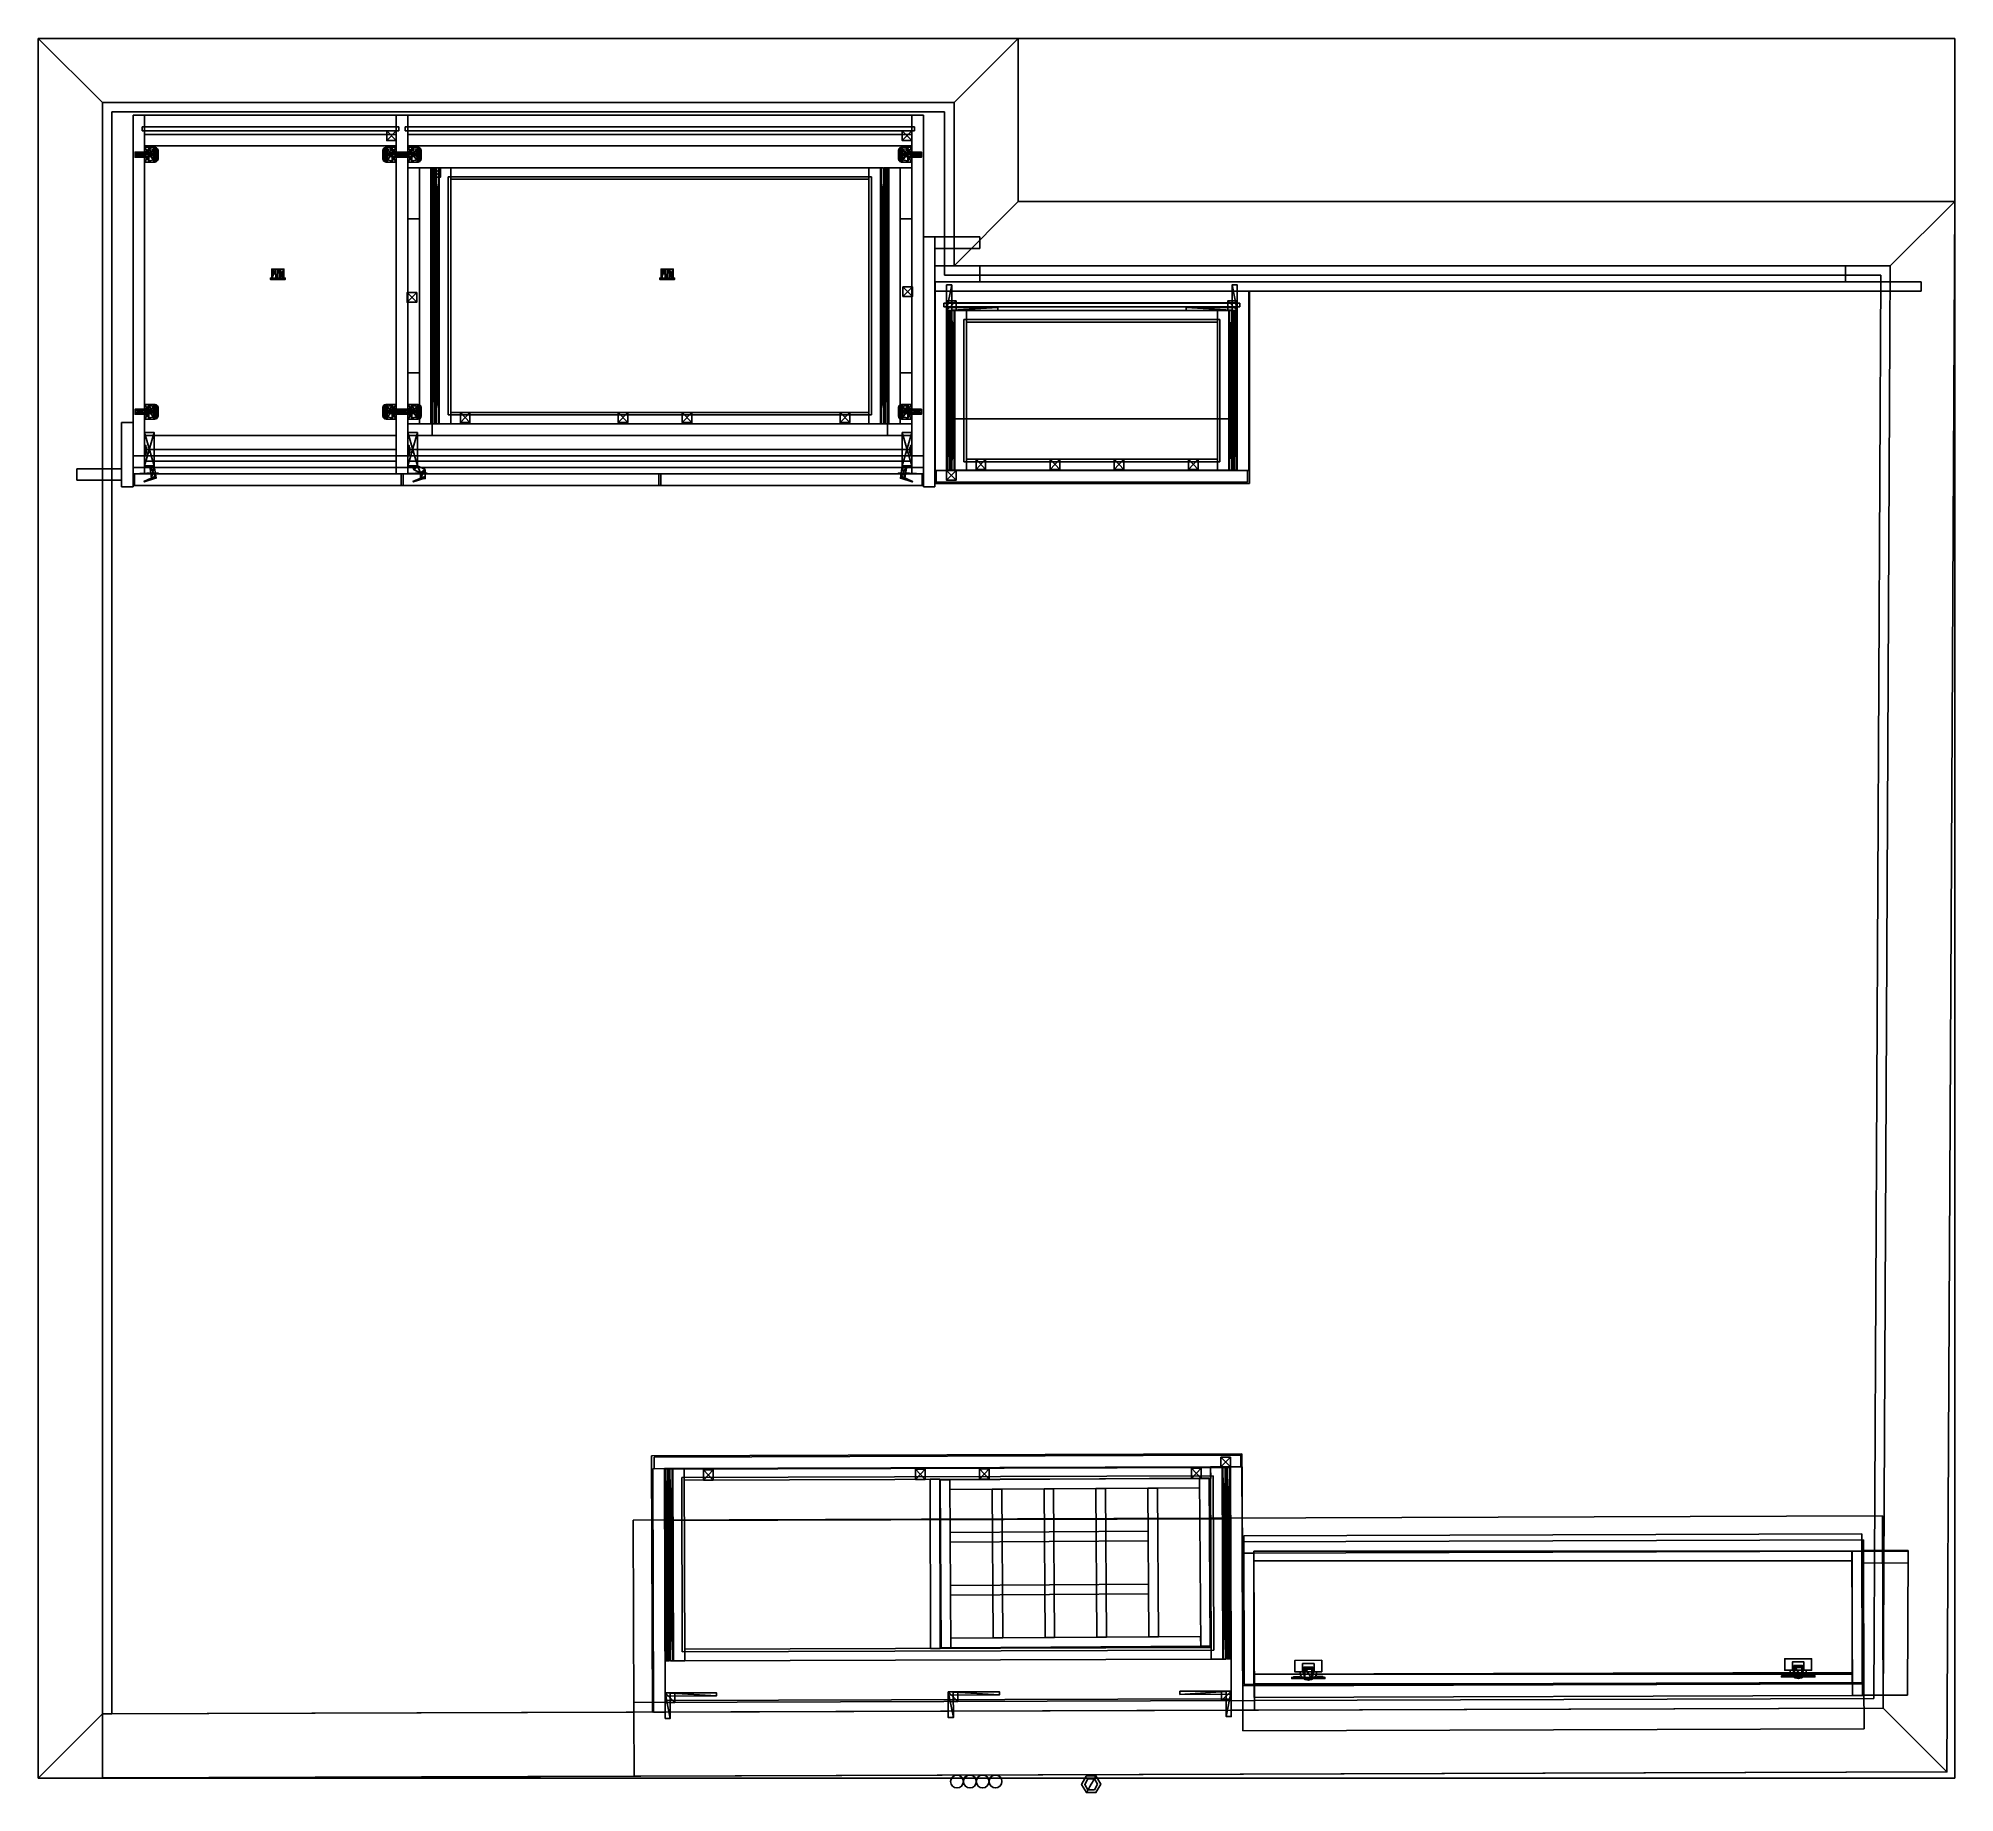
# Model space of a CAD drawing. Extents: x 0 to 2992, y -2739 to 0.
import ezdxf

# ---------------------------------------------------------------- set-up
doc = ezdxf.new("R2010")
doc.units = 0
for name, color, linetype in [('LAYER0', 7, 'CONTINUOUS'), ('LAYER1', 7, 'CONTINUOUS'), ('LAYER10', 253, 'CONTINUOUS'), ('LAYER100', 7, 'CONTINUOUS'), ('LAYER101', 7, 'CONTINUOUS'), ('LAYER102', 7, 'CONTINUOUS'), ('LAYER103', 7, 'CONTINUOUS'), ('LAYER104', 7, 'CONTINUOUS'), ('LAYER105', 254, 'CONTINUOUS'), ('LAYER106', 7, 'CONTINUOUS'), ('LAYER107', 254, 'CONTINUOUS'), ('LAYER108', 7, 'CONTINUOUS'), ('LAYER109', 254, 'CONTINUOUS'), ('LAYER11', 45, 'CONTINUOUS'), ('LAYER110', 7, 'CONTINUOUS'), ('LAYER111', 254, 'CONTINUOUS'), ('LAYER112', 7, 'CONTINUOUS'), ('LAYER113', 253, 'CONTINUOUS'), ('LAYER114', 253, 'CONTINUOUS'), ('LAYER115', 253, 'CONTINUOUS'), ('LAYER116', 253, 'CONTINUOUS'), ('LAYER117', 7, 'CONTINUOUS'), ('LAYER118', 7, 'CONTINUOUS'), ('LAYER119', 254, 'CONTINUOUS'), ('LAYER12', 7, 'CONTINUOUS'), ('LAYER120', 7, 'CONTINUOUS'), ('LAYER121', 254, 'CONTINUOUS'), ('LAYER122', 7, 'CONTINUOUS'), ('LAYER123', 254, 'CONTINUOUS'), ('LAYER124', 7, 'CONTINUOUS'), ('LAYER125', 254, 'CONTINUOUS'), ('LAYER126', 7, 'CONTINUOUS'), ('LAYER127', 253, 'CONTINUOUS'), ('LAYER128', 253, 'CONTINUOUS'), ('LAYER129', 253, 'CONTINUOUS'), ('LAYER13', 7, 'CONTINUOUS'), ('LAYER130', 253, 'CONTINUOUS'), ('LAYER131', 7, 'CONTINUOUS'), ('LAYER132', 7, 'CONTINUOUS'), ('LAYER133', 254, 'CONTINUOUS'), ('LAYER134', 7, 'CONTINUOUS'), ('LAYER135', 254, 'CONTINUOUS'), ('LAYER136', 7, 'CONTINUOUS'), ('LAYER137', 254, 'CONTINUOUS'), ('LAYER138', 7, 'CONTINUOUS'), ('LAYER139', 254, 'CONTINUOUS'), ('LAYER14', 7, 'CONTINUOUS'), ('LAYER140', 7, 'CONTINUOUS'), ('LAYER141', 253, 'CONTINUOUS'), ('LAYER142', 253, 'CONTINUOUS'), ('LAYER143', 253, 'CONTINUOUS'), ('LAYER144', 253, 'CONTINUOUS'), ('LAYER145', 7, 'CONTINUOUS'), ('LAYER146', 7, 'CONTINUOUS'), ('LAYER147', 254, 'CONTINUOUS'), ('LAYER148', 7, 'CONTINUOUS'), ('LAYER149', 254, 'CONTINUOUS'), ('LAYER15', 7, 'CONTINUOUS'), ('LAYER150', 7, 'CONTINUOUS'), ('LAYER151', 254, 'CONTINUOUS'), ('LAYER152', 7, 'CONTINUOUS'), ('LAYER153', 254, 'CONTINUOUS'), ('LAYER154', 7, 'CONTINUOUS'), ('LAYER155', 253, 'CONTINUOUS'), ('LAYER156', 253, 'CONTINUOUS'), ('LAYER157', 253, 'CONTINUOUS'), ('LAYER158', 253, 'CONTINUOUS'), ('LAYER159', 7, 'CONTINUOUS'), ('LAYER16', 254, 'CONTINUOUS'), ('LAYER160', 7, 'CONTINUOUS'), ('LAYER161', 254, 'CONTINUOUS'), ('LAYER162', 7, 'CONTINUOUS'), ('LAYER163', 254, 'CONTINUOUS'), ('LAYER164', 7, 'CONTINUOUS'), ('LAYER165', 254, 'CONTINUOUS'), ('LAYER166', 7, 'CONTINUOUS'), ('LAYER167', 254, 'CONTINUOUS'), ('LAYER168', 7, 'CONTINUOUS'), ('LAYER169', 253, 'CONTINUOUS'), ('LAYER17', 45, 'CONTINUOUS'), ('LAYER170', 253, 'CONTINUOUS'), ('LAYER171', 253, 'CONTINUOUS'), ('LAYER172', 253, 'CONTINUOUS'), ('LAYER173', 7, 'CONTINUOUS'), ('LAYER174', 7, 'CONTINUOUS'), ('LAYER175', 254, 'CONTINUOUS'), ('LAYER176', 7, 'CONTINUOUS'), ('LAYER177', 254, 'CONTINUOUS'), ('LAYER178', 7, 'CONTINUOUS'), ('LAYER179', 254, 'CONTINUOUS'), ('LAYER18', 45, 'CONTINUOUS'), ('LAYER180', 7, 'CONTINUOUS'), ('LAYER181', 254, 'CONTINUOUS'), ('LAYER182', 7, 'CONTINUOUS'), ('LAYER183', 253, 'CONTINUOUS'), ('LAYER184', 253, 'CONTINUOUS'), ('LAYER185', 253, 'CONTINUOUS'), ('LAYER186', 253, 'CONTINUOUS'), ('LAYER187', 7, 'CONTINUOUS'), ('LAYER188', 7, 'CONTINUOUS'), ('LAYER189', 254, 'CONTINUOUS'), ('LAYER19', 45, 'CONTINUOUS'), ('LAYER190', 7, 'CONTINUOUS'), ('LAYER191', 254, 'CONTINUOUS'), ('LAYER192', 7, 'CONTINUOUS'), ('LAYER193', 254, 'CONTINUOUS'), ('LAYER194', 7, 'CONTINUOUS'), ('LAYER195', 254, 'CONTINUOUS'), ('LAYER196', 7, 'CONTINUOUS'), ('LAYER197', 253, 'CONTINUOUS'), ('LAYER198', 253, 'CONTINUOUS'), ('LAYER199', 253, 'CONTINUOUS'), ('LAYER2', 7, 'CONTINUOUS'), ('LAYER20', 2, 'CONTINUOUS'), ('LAYER200', 253, 'CONTINUOUS'), ('LAYER201', 7, 'CONTINUOUS'), ('LAYER202', 7, 'CONTINUOUS'), ('LAYER203', 254, 'CONTINUOUS'), ('LAYER204', 7, 'CONTINUOUS'), ('LAYER205', 254, 'CONTINUOUS'), ('LAYER206', 7, 'CONTINUOUS'), ('LAYER207', 254, 'CONTINUOUS'), ('LAYER208', 7, 'CONTINUOUS'), ('LAYER209', 254, 'CONTINUOUS'), ('LAYER21', 7, 'CONTINUOUS'), ('LAYER210', 7, 'CONTINUOUS'), ('LAYER211', 253, 'CONTINUOUS'), ('LAYER212', 253, 'CONTINUOUS'), ('LAYER213', 253, 'CONTINUOUS'), ('LAYER214', 253, 'CONTINUOUS'), ('LAYER215', 253, 'CONTINUOUS'), ('LAYER216', 253, 'CONTINUOUS'), ('LAYER217', 253, 'CONTINUOUS'), ('LAYER218', 253, 'CONTINUOUS'), ('LAYER219', 28, 'CONTINUOUS'), ('LAYER22', 253, 'CONTINUOUS'), ('LAYER220', 253, 'CONTINUOUS'), ('LAYER221', 28, 'CONTINUOUS'), ('LAYER222', 253, 'CONTINUOUS'), ('LAYER223', 28, 'CONTINUOUS'), ('LAYER224', 253, 'CONTINUOUS'), ('LAYER225', 28, 'CONTINUOUS'), ('LAYER226', 253, 'CONTINUOUS'), ('LAYER227', 28, 'CONTINUOUS'), ('LAYER228', 253, 'CONTINUOUS'), ('LAYER229', 9, 'CONTINUOUS'), ('LAYER23', 253, 'CONTINUOUS'), ('LAYER230', 28, 'CONTINUOUS'), ('LAYER231', 253, 'CONTINUOUS'), ('LAYER232', 28, 'CONTINUOUS'), ('LAYER233', 253, 'CONTINUOUS'), ('LAYER234', 28, 'CONTINUOUS'), ('LAYER235', 253, 'CONTINUOUS'), ('LAYER236', 28, 'CONTINUOUS'), ('LAYER237', 253, 'CONTINUOUS'), ('LAYER238', 28, 'CONTINUOUS'), ('LAYER239', 253, 'CONTINUOUS'), ('LAYER24', 253, 'CONTINUOUS'), ('LAYER240', 9, 'CONTINUOUS'), ('LAYER241', 28, 'CONTINUOUS'), ('LAYER242', 253, 'CONTINUOUS'), ('LAYER243', 28, 'CONTINUOUS'), ('LAYER244', 253, 'CONTINUOUS'), ('LAYER245', 28, 'CONTINUOUS'), ('LAYER246', 253, 'CONTINUOUS'), ('LAYER247', 28, 'CONTINUOUS'), ('LAYER248', 253, 'CONTINUOUS'), ('LAYER249', 28, 'CONTINUOUS'), ('LAYER25', 253, 'CONTINUOUS'), ('LAYER250', 253, 'CONTINUOUS'), ('LAYER251', 9, 'CONTINUOUS'), ('LAYER252', 7, 'CONTINUOUS'), ('LAYER253', 7, 'CONTINUOUS'), ('LAYER254', 7, 'CONTINUOUS'), ('LAYER255', 7, 'CONTINUOUS'), ('LAYER256', 7, 'CONTINUOUS'), ('LAYER257', 7, 'CONTINUOUS'), ('LAYER258', 7, 'CONTINUOUS'), ('LAYER259', 7, 'CONTINUOUS'), ('LAYER26', 253, 'CONTINUOUS'), ('LAYER260', 7, 'CONTINUOUS'), ('LAYER261', 253, 'CONTINUOUS'), ('LAYER262', 253, 'CONTINUOUS'), ('LAYER263', 253, 'CONTINUOUS'), ('LAYER264', 253, 'CONTINUOUS'), ('LAYER265', 7, 'CONTINUOUS'), ('LAYER266', 7, 'CONTINUOUS'), ('LAYER267', 254, 'CONTINUOUS'), ('LAYER268', 254, 'CONTINUOUS'), ('LAYER269', 7, 'CONTINUOUS'), ('LAYER27', 253, 'CONTINUOUS'), ('LAYER270', 7, 'CONTINUOUS'), ('LAYER271', 253, 'CONTINUOUS'), ('LAYER272', 253, 'CONTINUOUS'), ('LAYER273', 253, 'CONTINUOUS'), ('LAYER274', 253, 'CONTINUOUS'), ('LAYER275', 253, 'CONTINUOUS'), ('LAYER276', 253, 'CONTINUOUS'), ('LAYER277', 253, 'CONTINUOUS'), ('LAYER278', 253, 'CONTINUOUS'), ('LAYER279', 253, 'CONTINUOUS'), ('LAYER28', 2, 'CONTINUOUS'), ('LAYER280', 253, 'CONTINUOUS'), ('LAYER281', 253, 'CONTINUOUS'), ('LAYER282', 253, 'CONTINUOUS'), ('LAYER283', 7, 'CONTINUOUS'), ('LAYER284', 7, 'CONTINUOUS'), ('LAYER285', 7, 'CONTINUOUS'), ('LAYER286', 253, 'CONTINUOUS'), ('LAYER287', 253, 'CONTINUOUS'), ('LAYER288', 253, 'CONTINUOUS'), ('LAYER289', 253, 'CONTINUOUS'), ('LAYER29', 7, 'CONTINUOUS'), ('LAYER290', 7, 'CONTINUOUS'), ('LAYER291', 7, 'CONTINUOUS'), ('LAYER292', 254, 'CONTINUOUS'), ('LAYER293', 254, 'CONTINUOUS'), ('LAYER294', 7, 'CONTINUOUS'), ('LAYER295', 7, 'CONTINUOUS'), ('LAYER296', 253, 'CONTINUOUS'), ('LAYER297', 253, 'CONTINUOUS'), ('LAYER298', 253, 'CONTINUOUS'), ('LAYER299', 253, 'CONTINUOUS'), ('LAYER3', 45, 'CONTINUOUS'), ('LAYER30', 253, 'CONTINUOUS'), ('LAYER300', 253, 'CONTINUOUS'), ('LAYER301', 253, 'CONTINUOUS'), ('LAYER302', 253, 'CONTINUOUS'), ('LAYER303', 253, 'CONTINUOUS'), ('LAYER304', 253, 'CONTINUOUS'), ('LAYER305', 253, 'CONTINUOUS'), ('LAYER306', 253, 'CONTINUOUS'), ('LAYER307', 253, 'CONTINUOUS'), ('LAYER308', 7, 'CONTINUOUS'), ('LAYER309', 7, 'CONTINUOUS'), ('LAYER31', 253, 'CONTINUOUS'), ('LAYER310', 7, 'CONTINUOUS'), ('LAYER311', 253, 'CONTINUOUS'), ('LAYER312', 253, 'CONTINUOUS'), ('LAYER313', 253, 'CONTINUOUS'), ('LAYER314', 253, 'CONTINUOUS'), ('LAYER315', 7, 'CONTINUOUS'), ('LAYER316', 7, 'CONTINUOUS'), ('LAYER317', 254, 'CONTINUOUS'), ('LAYER318', 254, 'CONTINUOUS'), ('LAYER319', 7, 'CONTINUOUS'), ('LAYER32', 253, 'CONTINUOUS'), ('LAYER320', 7, 'CONTINUOUS'), ('LAYER321', 253, 'CONTINUOUS'), ('LAYER322', 253, 'CONTINUOUS'), ('LAYER323', 253, 'CONTINUOUS'), ('LAYER324', 253, 'CONTINUOUS'), ('LAYER325', 253, 'CONTINUOUS'), ('LAYER326', 253, 'CONTINUOUS'), ('LAYER327', 253, 'CONTINUOUS'), ('LAYER328', 253, 'CONTINUOUS'), ('LAYER329', 253, 'CONTINUOUS'), ('LAYER33', 253, 'CONTINUOUS'), ('LAYER330', 253, 'CONTINUOUS'), ('LAYER331', 253, 'CONTINUOUS'), ('LAYER332', 253, 'CONTINUOUS'), ('LAYER333', 7, 'CONTINUOUS'), ('LAYER334', 7, 'CONTINUOUS'), ('LAYER335', 7, 'CONTINUOUS'), ('LAYER336', 253, 'CONTINUOUS'), ('LAYER337', 253, 'CONTINUOUS'), ('LAYER338', 253, 'CONTINUOUS'), ('LAYER339', 253, 'CONTINUOUS'), ('LAYER34', 253, 'CONTINUOUS'), ('LAYER340', 7, 'CONTINUOUS'), ('LAYER341', 7, 'CONTINUOUS'), ('LAYER342', 254, 'CONTINUOUS'), ('LAYER343', 254, 'CONTINUOUS'), ('LAYER344', 7, 'CONTINUOUS'), ('LAYER345', 7, 'CONTINUOUS'), ('LAYER346', 253, 'CONTINUOUS'), ('LAYER347', 253, 'CONTINUOUS'), ('LAYER348', 253, 'CONTINUOUS'), ('LAYER349', 253, 'CONTINUOUS'), ('LAYER35', 253, 'CONTINUOUS'), ('LAYER350', 253, 'CONTINUOUS'), ('LAYER351', 253, 'CONTINUOUS'), ('LAYER352', 253, 'CONTINUOUS'), ('LAYER353', 253, 'CONTINUOUS'), ('LAYER354', 253, 'CONTINUOUS'), ('LAYER355', 253, 'CONTINUOUS'), ('LAYER356', 253, 'CONTINUOUS'), ('LAYER357', 253, 'CONTINUOUS'), ('LAYER358', 9, 'CONTINUOUS'), ('LAYER359', 9, 'CONTINUOUS'), ('LAYER36', 2, 'CONTINUOUS'), ('LAYER360', 9, 'CONTINUOUS'), ('LAYER361', 9, 'CONTINUOUS'), ('LAYER362', 9, 'CONTINUOUS'), ('LAYER363', 9, 'CONTINUOUS'), ('LAYER364', 45, 'CONTINUOUS'), ('LAYER365', 7, 'CONTINUOUS'), ('LAYER366', 7, 'CONTINUOUS'), ('LAYER367', 45, 'CONTINUOUS'), ('LAYER368', 45, 'CONTINUOUS'), ('LAYER369', 45, 'CONTINUOUS'), ('LAYER37', 7, 'CONTINUOUS'), ('LAYER370', 45, 'CONTINUOUS'), ('LAYER371', 45, 'CONTINUOUS'), ('LAYER372', 45, 'CONTINUOUS'), ('LAYER373', 7, 'CONTINUOUS'), ('LAYER374', 7, 'CONTINUOUS'), ('LAYER375', 7, 'CONTINUOUS'), ('LAYER376', 45, 'CONTINUOUS'), ('LAYER377', 45, 'CONTINUOUS'), ('LAYER378', 2, 'CONTINUOUS'), ('LAYER379', 7, 'CONTINUOUS'), ('LAYER38', 253, 'CONTINUOUS'), ('LAYER380', 253, 'CONTINUOUS'), ('LAYER381', 253, 'CONTINUOUS'), ('LAYER382', 253, 'CONTINUOUS'), ('LAYER383', 253, 'CONTINUOUS'), ('LAYER384', 253, 'CONTINUOUS'), ('LAYER385', 253, 'CONTINUOUS'), ('LAYER386', 2, 'CONTINUOUS'), ('LAYER387', 7, 'CONTINUOUS'), ('LAYER388', 253, 'CONTINUOUS'), ('LAYER389', 253, 'CONTINUOUS'), ('LAYER39', 253, 'CONTINUOUS'), ('LAYER390', 253, 'CONTINUOUS'), ('LAYER391', 253, 'CONTINUOUS'), ('LAYER392', 253, 'CONTINUOUS'), ('LAYER393', 253, 'CONTINUOUS'), ('LAYER394', 45, 'CONTINUOUS'), ('LAYER395', 45, 'CONTINUOUS'), ('LAYER396', 45, 'CONTINUOUS'), ('LAYER397', 253, 'CONTINUOUS'), ('LAYER398', 253, 'CONTINUOUS'), ('LAYER399', 253, 'CONTINUOUS'), ('LAYER4', 45, 'CONTINUOUS'), ('LAYER40', 253, 'CONTINUOUS'), ('LAYER400', 253, 'CONTINUOUS'), ('LAYER401', 45, 'CONTINUOUS'), ('LAYER402', 45, 'CONTINUOUS'), ('LAYER403', 254, 'CONTINUOUS'), ('LAYER404', 254, 'CONTINUOUS'), ('LAYER405', 7, 'CONTINUOUS'), ('LAYER406', 7, 'CONTINUOUS'), ('LAYER407', 253, 'CONTINUOUS'), ('LAYER408', 253, 'CONTINUOUS'), ('LAYER409', 253, 'CONTINUOUS'), ('LAYER41', 253, 'CONTINUOUS'), ('LAYER410', 253, 'CONTINUOUS'), ('LAYER411', 253, 'CONTINUOUS'), ('LAYER412', 253, 'CONTINUOUS'), ('LAYER413', 253, 'CONTINUOUS'), ('LAYER414', 253, 'CONTINUOUS'), ('LAYER415', 253, 'CONTINUOUS'), ('LAYER416', 253, 'CONTINUOUS'), ('LAYER417', 253, 'CONTINUOUS'), ('LAYER418', 253, 'CONTINUOUS'), ('LAYER419', 45, 'CONTINUOUS'), ('LAYER42', 253, 'CONTINUOUS'), ('LAYER420', 45, 'CONTINUOUS'), ('LAYER421', 7, 'CONTINUOUS'), ('LAYER422', 45, 'CONTINUOUS'), ('LAYER423', 45, 'CONTINUOUS'), ('LAYER43', 253, 'CONTINUOUS'), ('LAYER44', 45, 'CONTINUOUS'), ('LAYER45', 7, 'CONTINUOUS'), ('LAYER46', 7, 'CONTINUOUS'), ('LAYER47', 253, 'CONTINUOUS'), ('LAYER48', 253, 'CONTINUOUS'), ('LAYER49', 253, 'CONTINUOUS'), ('LAYER5', 45, 'CONTINUOUS'), ('LAYER50', 253, 'CONTINUOUS'), ('LAYER51', 7, 'CONTINUOUS'), ('LAYER52', 7, 'CONTINUOUS'), ('LAYER53', 254, 'CONTINUOUS'), ('LAYER54', 254, 'CONTINUOUS'), ('LAYER55', 7, 'CONTINUOUS'), ('LAYER56', 7, 'CONTINUOUS'), ('LAYER57', 253, 'CONTINUOUS'), ('LAYER58', 253, 'CONTINUOUS'), ('LAYER59', 253, 'CONTINUOUS'), ('LAYER6', 45, 'CONTINUOUS'), ('LAYER60', 253, 'CONTINUOUS'), ('LAYER61', 253, 'CONTINUOUS'), ('LAYER62', 253, 'CONTINUOUS'), ('LAYER63', 253, 'CONTINUOUS'), ('LAYER64', 253, 'CONTINUOUS'), ('LAYER65', 253, 'CONTINUOUS'), ('LAYER66', 253, 'CONTINUOUS'), ('LAYER67', 253, 'CONTINUOUS'), ('LAYER68', 253, 'CONTINUOUS'), ('LAYER69', 45, 'CONTINUOUS'), ('LAYER7', 28, 'CONTINUOUS'), ('LAYER70', 45, 'CONTINUOUS'), ('LAYER71', 45, 'CONTINUOUS'), ('LAYER72', 7, 'CONTINUOUS'), ('LAYER73', 45, 'CONTINUOUS'), ('LAYER74', 45, 'CONTINUOUS'), ('LAYER75', 45, 'CONTINUOUS'), ('LAYER76', 45, 'CONTINUOUS'), ('LAYER77', 45, 'CONTINUOUS'), ('LAYER78', 45, 'CONTINUOUS'), ('LAYER79', 45, 'CONTINUOUS'), ('LAYER8', 253, 'CONTINUOUS'), ('LAYER80', 45, 'CONTINUOUS'), ('LAYER81', 45, 'CONTINUOUS'), ('LAYER82', 45, 'CONTINUOUS'), ('LAYER83', 7, 'CONTINUOUS'), ('LAYER84', 7, 'CONTINUOUS'), ('LAYER85', 7, 'CONTINUOUS'), ('LAYER86', 7, 'CONTINUOUS'), ('LAYER87', 7, 'CONTINUOUS'), ('LAYER88', 7, 'CONTINUOUS'), ('LAYER89', 7, 'CONTINUOUS'), ('LAYER9', 28, 'CONTINUOUS'), ('LAYER90', 7, 'CONTINUOUS'), ('LAYER91', 7, 'CONTINUOUS'), ('LAYER92', 7, 'CONTINUOUS'), ('LAYER93', 7, 'CONTINUOUS'), ('LAYER94', 7, 'CONTINUOUS'), ('LAYER95', 7, 'CONTINUOUS'), ('LAYER96', 7, 'CONTINUOUS'), ('LAYER97', 7, 'CONTINUOUS'), ('LAYER98', 7, 'CONTINUOUS'), ('LAYER99', 7, 'CONTINUOUS')]:
    doc.layers.add(name, color=color, linetype=linetype)

msp = doc.modelspace()

# ---------------------------------------------------------------- linework, layer by layer
at = {"layer": 'LAYER0', "invisible_edges": 1}
for points in [[(2992.49, 0), (0, -2716.32), (0, 0), (2992.49, 0)], [(0, 0, 5), (2992.49, 0), (0, 0), (0, 0, 5)], [(2992.49, 0), (0, 0, 5), (2992.49, 0, 5), (2992.49, 0)], [(0, 0, 5), (0, -2716.32), (0, -2716.32, 5), (0, 0, 5)], [(0, -2716.32), (0, 0, 5), (0, 0), (0, -2716.32)], [(2992.49, -2716.32, 5), (0, 0, 5), (0, -2716.32, 5), (2992.49, -2716.32, 5)], [(0, 0, 5), (2992.49, -2716.32, 5), (2992.49, 0, 5), (0, 0, 5)], [(0, -2716.32), (2992.49, 0), (2992.49, -2716.32), (0, -2716.32)], [(2992.49, 0), (2992.49, -2716.32, 5), (2992.49, -2716.32), (2992.49, 0)], [(2992.49, -2716.32, 5), (2992.49, 0), (2992.49, 0, 5), (2992.49, -2716.32, 5)], [(2992.49, -2716.32, 5), (0, -2716.32), (2992.49, -2716.32), (2992.49, -2716.32, 5)], [(0, -2716.32), (2992.49, -2716.32, 5), (0, -2716.32, 5), (0, -2716.32)]]:
    msp.add_3dface(points, dxfattribs=at)
at = {"layer": 'LAYER1', "invisible_edges": 1}
for points in [[(100, -100, 5), (0, -2716.32, 5), (0, 0, 5), (100, -100, 5)], [(0, 0, 5), (100, -100, 2598), (100, -100, 5), (0, 0, 5)], [(100, -100, 2598), (0, 0, 5), (0, 0, 2598), (100, -100, 2598)], [(0, 0, 2598), (0, -2716.32, 5), (0, -2716.32, 2598), (0, 0, 2598)], [(0, -2716.32, 5), (0, 0, 2598), (0, 0, 5), (0, -2716.32, 5)], [(100, -2616, 2598), (0, 0, 2598), (0, -2716.32, 2598), (100, -2616, 2598)], [(0, 0, 2598), (100, -2616, 2598), (100, -100, 2598), (0, 0, 2598)], [(0, -2716.32, 5), (100, -100, 5), (100, -2616, 5), (0, -2716.32, 5)], [(100, -100, 5), (100, -2616, 2598), (100, -2616, 5), (100, -100, 5)], [(100, -2616, 2598), (100, -100, 5), (100, -100, 2598), (100, -2616, 2598)], [(100, -2616, 5), (0, -2716.32, 2598), (0, -2716.32, 5), (100, -2616, 5)], [(0, -2716.32, 2598), (100, -2616, 5), (100, -2616, 2598), (0, -2716.32, 2598)]]:
    msp.add_3dface(points, dxfattribs=at)
at = {"layer": 'LAYER10'}
for points in [[(2741.369, -2540.579, 791.8652), (2754.934, -2540.535, 791.8652), (2741.378, -2543.563, 772.4998), (2741.369, -2540.579, 791.8652)], [(2741.391, -2547.542, 791.8652), (2741.369, -2540.579, 791.8652), (2741.401, -2550.526, 772.4998), (2741.391, -2547.542, 791.8652)], [(2741.401, -2550.526, 772.4998), (2741.369, -2540.579, 791.8652), (2741.378, -2543.563, 772.4998), (2741.401, -2550.526, 772.4998)], [(2741.378, -2543.563, 772.4998), (2754.934, -2540.535, 791.8652), (2754.943, -2543.52, 772.4998), (2741.378, -2543.563, 772.4998)], [(2754.991, -2558.441, 720.4998), (2741.378, -2543.563, 720.4998), (2754.943, -2543.52, 720.4998), (2754.991, -2558.441, 720.4998)], [(2741.378, -2543.563, 772.4998), (2754.943, -2543.52, 772.4998), (2741.378, -2543.563, 720.4998), (2741.378, -2543.563, 772.4998)], [(2741.378, -2543.563, 720.4998), (2754.943, -2543.52, 772.4998), (2754.943, -2543.52, 720.4998), (2741.378, -2543.563, 720.4998)], [(2741.427, -2558.485, 772.4998), (2741.378, -2543.563, 772.4998), (2741.427, -2558.485, 720.4998), (2741.427, -2558.485, 772.4998)], [(2741.427, -2558.485, 720.4998), (2741.378, -2543.563, 772.4998), (2741.378, -2543.563, 720.4998), (2741.427, -2558.485, 720.4998)], [(2741.427, -2558.485, 720.4998), (2741.378, -2543.563, 720.4998), (2754.991, -2558.441, 720.4998), (2741.427, -2558.485, 720.4998)], [(2742.501, -2541.299, 791.4554), (2753.863, -2559.035, 797.4998), (2753.806, -2541.262, 791.4554), (2742.501, -2541.299, 791.4554)], [(2742.506, -2542.789, 789.0752), (2742.559, -2559.072, 797.4998), (2742.501, -2541.299, 791.4554), (2742.506, -2542.789, 789.0752)], [(2742.559, -2559.072, 797.4998), (2753.863, -2559.035, 797.4998), (2742.501, -2541.299, 791.4554), (2742.559, -2559.072, 797.4998)], [(2742.56, -2559.563, 796.9224), (2742.559, -2559.072, 797.4998), (2742.506, -2542.789, 789.0752), (2742.56, -2559.563, 796.9224)], [(2753.81, -2542.753, 789.0752), (2753.806, -2541.262, 791.4554), (2753.865, -2559.526, 796.9224), (2753.81, -2542.753, 789.0752)], [(2753.865, -2559.526, 796.9224), (2753.806, -2541.262, 791.4554), (2753.863, -2559.035, 797.4998), (2753.865, -2559.526, 796.9224)], [(2754.956, -2547.499, 791.8652), (2754.943, -2543.52, 772.4998), (2754.934, -2540.535, 791.8652), (2754.956, -2547.499, 791.8652)], [(2754.991, -2558.441, 720.4998), (2754.943, -2543.52, 720.4998), (2754.991, -2558.441, 772.4998), (2754.991, -2558.441, 720.4998)], [(2754.991, -2558.441, 772.4998), (2754.943, -2543.52, 720.4998), (2754.943, -2543.52, 772.4998), (2754.991, -2558.441, 772.4998)], [(2754.966, -2550.483, 772.4998), (2754.943, -2543.52, 772.4998), (2754.956, -2547.499, 791.8652), (2754.966, -2550.483, 772.4998)], [(2774.202, -2556.389, 740.4998), (2722.209, -2558.546, 740.4998), (2722.203, -2556.557, 740.4998), (2774.202, -2556.389, 740.4998)], [(2722.209, -2558.546, 755.4998), (2774.202, -2556.389, 755.4998), (2722.203, -2556.557, 755.4998), (2722.209, -2558.546, 755.4998)], [(2722.203, -2556.557, 755.4998), (2774.202, -2556.389, 755.4998), (2774.202, -2556.389, 740.4998), (2722.203, -2556.557, 755.4998)], [(2722.203, -2556.557, 755.4998), (2774.202, -2556.389, 740.4998), (2722.203, -2556.557, 740.4998), (2722.203, -2556.557, 755.4998)], [(2722.203, -2556.557, 740.4998), (2722.209, -2558.546, 740.4998), (2722.209, -2558.546, 755.4998), (2722.203, -2556.557, 740.4998)], [(2722.203, -2556.557, 740.4998), (2722.209, -2558.546, 755.4998), (2722.203, -2556.557, 755.4998), (2722.203, -2556.557, 740.4998)], [(2774.202, -2556.389, 740.4998), (2774.209, -2558.379, 740.4998), (2722.209, -2558.546, 740.4998), (2774.202, -2556.389, 740.4998)], [(2722.209, -2558.546, 755.4998), (2774.209, -2558.379, 755.4998), (2774.202, -2556.389, 755.4998), (2722.209, -2558.546, 755.4998)], [(2730.113, -2555.537, 752.2424), (2725.316, -2555.552, 747.9998), (2730.116, -2556.531, 752.2424), (2730.113, -2555.537, 752.2424)], [(2725.316, -2555.552, 747.9998), (2730.113, -2555.537, 743.7572), (2725.32, -2556.547, 747.9998), (2725.316, -2555.552, 747.9998)], [(2730.113, -2555.537, 752.2424), (2730.113, -2555.537, 743.7572), (2725.316, -2555.552, 747.9998), (2730.113, -2555.537, 752.2424)], [(2730.116, -2556.531, 752.2424), (2725.316, -2555.552, 747.9998), (2725.32, -2556.547, 747.9998), (2730.116, -2556.531, 752.2424)], [(2725.32, -2556.547, 747.9998), (2730.113, -2555.537, 743.7572), (2730.116, -2556.531, 743.7572), (2725.32, -2556.547, 747.9998)], [(2734.912, -2556.516, 747.9998), (2730.116, -2556.531, 743.7572), (2725.32, -2556.547, 747.9998), (2734.912, -2556.516, 747.9998)], [(2734.912, -2556.516, 747.9998), (2725.32, -2556.547, 747.9998), (2730.116, -2556.531, 752.2424), (2734.912, -2556.516, 747.9998)], [(2730.113, -2555.537, 743.7572), (2734.908, -2555.521, 747.9998), (2730.116, -2556.531, 743.7572), (2730.113, -2555.537, 743.7572)], [(2730.116, -2556.531, 752.2424), (2734.908, -2555.521, 747.9998), (2730.113, -2555.537, 752.2424), (2730.116, -2556.531, 752.2424)], [(2734.908, -2555.521, 747.9998), (2730.113, -2555.537, 743.7572), (2730.113, -2555.537, 752.2424), (2734.908, -2555.521, 747.9998)], [(2730.116, -2556.531, 743.7572), (2734.908, -2555.521, 747.9998), (2734.912, -2556.516, 747.9998), (2730.116, -2556.531, 743.7572)], [(2734.912, -2556.516, 747.9998), (2734.908, -2555.521, 747.9998), (2730.116, -2556.531, 752.2424), (2734.912, -2556.516, 747.9998)], [(2766.286, -2555.42, 752.2424), (2761.49, -2555.436, 747.9998), (2766.29, -2556.415, 752.2424), (2766.286, -2555.42, 752.2424)], [(2761.49, -2555.436, 747.9998), (2766.286, -2555.42, 743.7572), (2761.493, -2556.43, 747.9998), (2761.49, -2555.436, 747.9998)], [(2766.286, -2555.42, 752.2424), (2766.286, -2555.42, 743.7572), (2761.49, -2555.436, 747.9998), (2766.286, -2555.42, 752.2424)], [(2766.29, -2556.415, 752.2424), (2761.49, -2555.436, 747.9998), (2761.493, -2556.43, 747.9998), (2766.29, -2556.415, 752.2424)], [(2761.493, -2556.43, 747.9998), (2766.286, -2555.42, 743.7572), (2766.29, -2556.415, 743.7572), (2761.493, -2556.43, 747.9998)], [(2771.085, -2556.399, 747.9998), (2766.29, -2556.415, 743.7572), (2761.493, -2556.43, 747.9998), (2771.085, -2556.399, 747.9998)], [(2771.085, -2556.399, 747.9998), (2761.493, -2556.43, 747.9998), (2766.29, -2556.415, 752.2424), (2771.085, -2556.399, 747.9998)], [(2766.286, -2555.42, 743.7572), (2771.082, -2555.405, 747.9998), (2766.29, -2556.415, 743.7572), (2766.286, -2555.42, 743.7572)], [(2766.29, -2556.415, 752.2424), (2771.082, -2555.405, 747.9998), (2766.286, -2555.42, 752.2424), (2766.29, -2556.415, 752.2424)], [(2771.082, -2555.405, 747.9998), (2766.286, -2555.42, 743.7572), (2766.286, -2555.42, 752.2424), (2771.082, -2555.405, 747.9998)], [(2766.29, -2556.415, 743.7572), (2771.082, -2555.405, 747.9998), (2771.085, -2556.399, 747.9998), (2766.29, -2556.415, 743.7572)], [(2771.085, -2556.399, 747.9998), (2771.082, -2555.405, 747.9998), (2766.29, -2556.415, 752.2424), (2771.085, -2556.399, 747.9998)], [(2774.202, -2556.389, 755.4998), (2774.209, -2558.379, 755.4998), (2774.209, -2558.379, 740.4998), (2774.202, -2556.389, 755.4998)], [(2774.202, -2556.389, 755.4998), (2774.209, -2558.379, 740.4998), (2774.202, -2556.389, 740.4998), (2774.202, -2556.389, 755.4998)]]:
    msp.add_3dface(points, dxfattribs=at)
at = {"layer": 'LAYER100', "invisible_edges": 1}
for points in [[(1368, -138.3, 99), (573, -144.3, 99), (573, -138.3, 99), (1368, -138.3, 99)], [(573, -144.3, 99), (1368, -138.3, 99), (1368, -144.3, 99), (573, -144.3, 99)], [(573, -138.3, 2530), (573, -144.3, 99), (573, -144.3, 2530), (573, -138.3, 2530)], [(573, -144.3, 99), (573, -138.3, 2530), (573, -138.3, 99), (573, -144.3, 99)], [(1368, -144.3, 2530), (573, -138.3, 2530), (573, -144.3, 2530), (1368, -144.3, 2530)], [(573, -138.3, 2530), (1368, -144.3, 2530), (1368, -138.3, 2530), (573, -138.3, 2530)], [(573, -138.3, 2530), (1368, -138.3, 99), (573, -138.3, 99), (573, -138.3, 2530)], [(1368, -138.3, 99), (573, -138.3, 2530), (1368, -138.3, 2530), (1368, -138.3, 99)], [(1368, -144.3, 2530), (573, -144.3, 99), (1368, -144.3, 99), (1368, -144.3, 2530)], [(573, -144.3, 99), (1368, -144.3, 2530), (573, -144.3, 2530), (573, -144.3, 99)], [(1368, -138.3, 99), (1368, -144.3, 2530), (1368, -144.3, 99), (1368, -138.3, 99)], [(1368, -144.3, 2530), (1368, -138.3, 99), (1368, -138.3, 2530), (1368, -144.3, 2530)]]:
    msp.add_3dface(points, dxfattribs=at)
at = {"layer": 'LAYER101', "invisible_edges": 1}
for points in [[(559, -120, 1374.5), (166, -120, 1254.5), (166, -120, 1374.5), (559, -120, 1374.5)], [(166, -120, 1254.5), (559, -120, 1374.5), (559, -120, 1254.5), (166, -120, 1254.5)], [(166, -138, 1374.5), (166, -120, 1254.5), (166, -138, 1254.5), (166, -138, 1374.5)], [(166, -120, 1254.5), (166, -138, 1374.5), (166, -120, 1374.5), (166, -120, 1254.5)], [(559, -138, 1254.5), (166, -120, 1254.5), (559, -120, 1254.5), (559, -138, 1254.5)], [(166, -120, 1254.5), (559, -138, 1254.5), (166, -138, 1254.5), (166, -120, 1254.5)], [(166, -138, 1374.5), (559, -120, 1374.5), (166, -120, 1374.5), (166, -138, 1374.5)], [(559, -120, 1374.5), (166, -138, 1374.5), (559, -138, 1374.5), (559, -120, 1374.5)], [(559, -138, 1254.5), (166, -138, 1374.5), (166, -138, 1254.5), (559, -138, 1254.5)], [(166, -138, 1374.5), (559, -138, 1254.5), (559, -138, 1374.5), (166, -138, 1374.5)], [(559, -120, 1374.5), (559, -138, 1254.5), (559, -120, 1254.5), (559, -120, 1374.5)], [(559, -138, 1254.5), (559, -120, 1374.5), (559, -138, 1374.5), (559, -138, 1254.5)]]:
    msp.add_3dface(points, dxfattribs=at)
at = {"layer": 'LAYER102', "invisible_edges": 1}
for points in [[(1364, -120, 1374.5), (577, -120, 1254.5), (577, -120, 1374.5), (1364, -120, 1374.5)], [(577, -120, 1254.5), (1364, -120, 1374.5), (1364, -120, 1254.5), (577, -120, 1254.5)], [(577, -138, 1374.5), (577, -120, 1254.5), (577, -138, 1254.5), (577, -138, 1374.5)], [(577, -120, 1254.5), (577, -138, 1374.5), (577, -120, 1374.5), (577, -120, 1254.5)], [(1364, -138, 1254.5), (577, -120, 1254.5), (1364, -120, 1254.5), (1364, -138, 1254.5)], [(577, -120, 1254.5), (1364, -138, 1254.5), (577, -138, 1254.5), (577, -120, 1254.5)], [(577, -138, 1374.5), (1364, -120, 1374.5), (577, -120, 1374.5), (577, -138, 1374.5)], [(1364, -120, 1374.5), (577, -138, 1374.5), (1364, -138, 1374.5), (1364, -120, 1374.5)], [(1364, -138, 1254.5), (577, -138, 1374.5), (577, -138, 1254.5), (1364, -138, 1254.5)], [(577, -138, 1374.5), (1364, -138, 1254.5), (1364, -138, 1374.5), (577, -138, 1374.5)], [(1364, -120, 1374.5), (1364, -138, 1254.5), (1364, -120, 1254.5), (1364, -120, 1374.5)], [(1364, -138, 1254.5), (1364, -120, 1374.5), (1364, -138, 1374.5), (1364, -138, 1254.5)]]:
    msp.add_3dface(points, dxfattribs=at)
at = {"layer": 'LAYER103', "invisible_edges": 1}
for points in [[(577, -144.6001, 871), (1364, -620.0001, 871), (1364, -144.6001, 871), (577, -144.6001, 871)], [(1364, -620.0001, 871), (577, -144.6001, 871), (577, -620.0001, 871), (1364, -620.0001, 871)], [(577, -144.6001, 871), (577, -620.0001, 853), (577, -620.0001, 871), (577, -144.6001, 871)], [(577, -620.0001, 853), (577, -144.6001, 871), (577, -144.6001, 853), (577, -620.0001, 853)], [(1364, -144.6001, 853), (577, -144.6001, 871), (1364, -144.6001, 871), (1364, -144.6001, 853)], [(577, -144.6001, 871), (1364, -144.6001, 853), (577, -144.6001, 853), (577, -144.6001, 871)], [(577, -620.0001, 853), (1364, -144.6001, 853), (1364, -620.0001, 853), (577, -620.0001, 853)], [(1364, -144.6001, 853), (577, -620.0001, 853), (577, -144.6001, 853), (1364, -144.6001, 853)], [(1364, -144.6001, 853), (1364, -620.0001, 871), (1364, -620.0001, 853), (1364, -144.6001, 853)], [(1364, -620.0001, 871), (1364, -144.6001, 853), (1364, -144.6001, 871), (1364, -620.0001, 871)], [(577, -620.0001, 853), (1364, -620.0001, 871), (577, -620.0001, 871), (577, -620.0001, 853)], [(1364, -620.0001, 871), (577, -620.0001, 853), (1364, -620.0001, 853), (1364, -620.0001, 871)]]:
    msp.add_3dface(points, dxfattribs=at)
at = {"layer": 'LAYER104'}
for points in [[(1343, -576.5, 853), (1343.67, -574, 853), (1343, -576.5, 851.01), (1343, -576.5, 853)], [(1343, -576.5, 851.01), (1343.67, -574, 853), (1343.67, -574, 851.01), (1343, -576.5, 851.01)], [(1343, -576.5, 851.01), (1343.67, -574, 851.01), (1343, -589.5, 851.01), (1343, -576.5, 851.01)], [(1343, -589.5, 851.01), (1343.67, -574, 851.01), (1343.67, -592, 851.01), (1343, -589.5, 851.01)], [(1343, -576.5, 853), (1343.67, -592, 853), (1343.67, -574, 853), (1343, -576.5, 853)], [(1343.67, -592, 851.01), (1343.67, -574, 851.01), (1343, -589.5, 851.01), (1343.67, -592, 851.01)], [(1343, -589.5, 851.01), (1343.67, -574, 851.01), (1343, -576.5, 851.01), (1343, -589.5, 851.01)], [(1343.67, -592, 853), (1343.67, -574, 853), (1343, -589.5, 853), (1343.67, -592, 853)], [(1343, -589.5, 853), (1343.67, -574, 853), (1343, -576.5, 853), (1343, -589.5, 853)], [(1343, -576.5, 851.01), (1343, -576.5, 853), (1343.67, -574, 851.01), (1343, -576.5, 851.01)], [(1343.67, -574, 851.01), (1343, -576.5, 853), (1343.67, -574, 853), (1343.67, -574, 851.01)], [(1343, -589.5, 853), (1343, -589.5, 851.01), (1343, -576.5, 853), (1343, -589.5, 853)], [(1343, -576.5, 853), (1343, -589.5, 851.01), (1343, -576.5, 851.01), (1343, -576.5, 853)], [(1343, -589.5, 851.01), (1343, -589.5, 853), (1343, -576.5, 851.01), (1343, -589.5, 851.01)], [(1343, -576.5, 851.01), (1343, -589.5, 853), (1343, -576.5, 853), (1343, -576.5, 851.01)], [(1343, -589.5, 853), (1343.67, -592, 853), (1343, -576.5, 853), (1343, -589.5, 853)], [(1343, -589.5, 851.01), (1343.67, -592, 851.01), (1343, -589.5, 853), (1343, -589.5, 851.01)], [(1343, -589.5, 853), (1343.67, -592, 851.01), (1343.67, -592, 853), (1343, -589.5, 853)], [(1343, -589.5, 851.01), (1343, -589.5, 853), (1343.67, -592, 851.01), (1343, -589.5, 851.01)], [(1343.67, -592, 851.01), (1343, -589.5, 853), (1343.67, -592, 853), (1343.67, -592, 851.01)], [(1343.67, -574, 853), (1345.5, -572.1699, 853), (1343.67, -574, 851.01), (1343.67, -574, 853)], [(1343.67, -574, 851.01), (1345.5, -572.1699, 853), (1345.5, -572.1699, 851.01), (1343.67, -574, 851.01)], [(1343.67, -574, 851.01), (1345.5, -572.1699, 851.01), (1343.67, -592, 851.01), (1343.67, -574, 851.01)], [(1343.67, -592, 851.01), (1345.5, -572.1699, 851.01), (1345.5, -593.8301, 851.01), (1343.67, -592, 851.01)], [(1343.67, -574, 853), (1345.5, -593.8301, 853), (1345.5, -572.1699, 853), (1343.67, -574, 853)], [(1345.5, -593.8301, 851.01), (1345.5, -572.1699, 851.01), (1343.67, -592, 851.01), (1345.5, -593.8301, 851.01)], [(1343.67, -592, 851.01), (1345.5, -572.1699, 851.01), (1343.67, -574, 851.01), (1343.67, -592, 851.01)], [(1345.5, -593.8301, 853), (1345.5, -572.1699, 853), (1343.67, -592, 853), (1345.5, -593.8301, 853)], [(1343.67, -592, 853), (1345.5, -572.1699, 853), (1343.67, -574, 853), (1343.67, -592, 853)], [(1343.67, -574, 851.01), (1343.67, -574, 853), (1345.5, -572.1699, 851.01), (1343.67, -574, 851.01)], [(1345.5, -572.1699, 851.01), (1343.67, -574, 853), (1345.5, -572.1699, 853), (1345.5, -572.1699, 851.01)], [(1343.67, -592, 853), (1345.5, -593.8301, 853), (1343.67, -574, 853), (1343.67, -592, 853)], [(1343.67, -592, 851.01), (1345.5, -593.8301, 851.01), (1343.67, -592, 853), (1343.67, -592, 851.01)], [(1343.67, -592, 853), (1345.5, -593.8301, 851.01), (1345.5, -593.8301, 853), (1343.67, -592, 853)], [(1343.67, -592, 851.01), (1343.67, -592, 853), (1345.5, -593.8301, 851.01), (1343.67, -592, 851.01)], [(1345.5, -593.8301, 851.01), (1343.67, -592, 853), (1345.5, -593.8301, 853), (1345.5, -593.8301, 851.01)], [(1344.5, -583, 867), (1351, -583, 867), (1348.613, -574.9165, 867), (1344.5, -583, 867)], [(1344.5, -583, 867), (1348.613, -574.9165, 867), (1344.5, -583, 853), (1344.5, -583, 867)], [(1344.5, -583, 853), (1348.613, -574.9165, 867), (1348.613, -574.9165, 853), (1344.5, -583, 853)], [(1348.613, -574.9165, 853), (1348.613, -574.9165, 867), (1344.5, -583, 853), (1348.613, -574.9165, 853)], [(1344.5, -583, 853), (1348.613, -574.9165, 867), (1344.5, -583, 867), (1344.5, -583, 853)], [(1351, -583, 867), (1344.5, -583, 867), (1348.613, -574.9165, 867), (1351, -583, 867)], [(1344.5, -583, 867), (1348.613, -591.0835, 867), (1351, -583, 867), (1344.5, -583, 867)], [(1344.5, -583, 853), (1348.613, -591.0835, 853), (1344.5, -583, 867), (1344.5, -583, 853)], [(1344.5, -583, 867), (1348.613, -591.0835, 853), (1348.613, -591.0835, 867), (1344.5, -583, 867)], [(1344.5, -583, 853), (1344.5, -583, 867), (1348.613, -591.0835, 853), (1344.5, -583, 853)], [(1348.613, -591.0835, 853), (1344.5, -583, 867), (1348.613, -591.0835, 867), (1348.613, -591.0835, 853)], [(1351, -583, 867), (1344.5, -583, 867), (1348.613, -591.0835, 867), (1351, -583, 867)], [(1345.5, -572.1699, 853), (1348, -571.5, 853), (1345.5, -572.1699, 851.01), (1345.5, -572.1699, 853)], [(1345.5, -572.1699, 851.01), (1348, -571.5, 853), (1348, -571.5, 851.01), (1345.5, -572.1699, 851.01)], [(1348, -594.5, 851.01), (1345.5, -572.1699, 851.01), (1348, -571.5, 851.01), (1348, -594.5, 851.01)], [(1345.5, -572.1699, 853), (1348, -594.5, 853), (1348, -571.5, 853), (1345.5, -572.1699, 853)], [(1348, -594.5, 851.01), (1348, -571.5, 851.01), (1345.5, -593.8301, 851.01), (1348, -594.5, 851.01)], [(1345.5, -593.8301, 851.01), (1348, -571.5, 851.01), (1345.5, -572.1699, 851.01), (1345.5, -593.8301, 851.01)], [(1348, -594.5, 853), (1348, -571.5, 853), (1345.5, -593.8301, 853), (1348, -594.5, 853)], [(1345.5, -593.8301, 853), (1348, -571.5, 853), (1345.5, -572.1699, 853), (1345.5, -593.8301, 853)], [(1345.5, -572.1699, 851.01), (1345.5, -572.1699, 853), (1348, -571.5, 851.01), (1345.5, -572.1699, 851.01)], [(1348, -571.5, 851.01), (1345.5, -572.1699, 853), (1348, -571.5, 853), (1348, -571.5, 851.01)], [(1345.5, -593.8301, 851.01), (1345.5, -572.1699, 851.01), (1348, -594.5, 851.01), (1345.5, -593.8301, 851.01)], [(1345.5, -593.8301, 853), (1348, -594.5, 853), (1345.5, -572.1699, 853), (1345.5, -593.8301, 853)], [(1345.5, -593.8301, 851.01), (1348, -594.5, 851.01), (1345.5, -593.8301, 853), (1345.5, -593.8301, 851.01)], [(1345.5, -593.8301, 853), (1348, -594.5, 851.01), (1348, -594.5, 853), (1345.5, -593.8301, 853)], [(1345.5, -593.8301, 851.01), (1345.5, -593.8301, 853), (1348, -594.5, 851.01), (1345.5, -593.8301, 851.01)], [(1348, -594.5, 851.01), (1345.5, -593.8301, 853), (1348, -594.5, 853), (1348, -594.5, 851.01)], [(1364, -594.5, 851.01), (1348, -594.5, 851.01), (1364, -571.5, 851.01), (1364, -594.5, 851.01)], [(1364, -571.5, 851.01), (1348, -594.5, 851.01), (1348, -571.5, 851.01), (1364, -571.5, 851.01)], [(1364, -594.5, 853), (1348, -594.5, 853), (1364, -571.5, 853), (1364, -594.5, 853)], [(1364, -571.5, 853), (1348, -594.5, 853), (1348, -571.5, 853), (1364, -571.5, 853)], [(1348, -571.5, 851.01), (1364, -571.5, 851.01), (1348, -571.5, 853), (1348, -571.5, 851.01)], [(1348, -571.5, 853), (1364, -571.5, 851.01), (1364, -571.5, 853), (1348, -571.5, 853)], [(1348, -571.5, 851.01), (1364, -571.5, 851.01), (1348, -594.5, 851.01), (1348, -571.5, 851.01)], [(1348, -594.5, 851.01), (1364, -571.5, 851.01), (1364, -594.5, 851.01), (1348, -594.5, 851.01)], [(1348, -571.5, 851.01), (1348, -571.5, 853), (1364, -571.5, 851.01), (1348, -571.5, 851.01)], [(1364, -571.5, 851.01), (1348, -571.5, 853), (1364, -571.5, 853), (1364, -571.5, 851.01)], [(1348, -594.5, 853), (1364, -594.5, 853), (1348, -571.5, 853), (1348, -594.5, 853)], [(1348, -571.5, 853), (1364, -594.5, 853), (1364, -571.5, 853), (1348, -571.5, 853)], [(1364, -594.5, 851.01), (1364, -594.5, 853), (1348, -594.5, 851.01), (1364, -594.5, 851.01)], [(1348, -594.5, 851.01), (1364, -594.5, 853), (1348, -594.5, 853), (1348, -594.5, 851.01)], [(1348, -594.5, 853), (1348, -594.5, 851.01), (1364, -594.5, 853), (1348, -594.5, 853)], [(1364, -594.5, 853), (1348, -594.5, 851.01), (1364, -594.5, 851.01), (1364, -594.5, 853)], [(1348.613, -574.9165, 867), (1351, -583, 867), (1357.569, -573.4824, 867), (1348.613, -574.9165, 867)], [(1348.613, -574.9165, 867), (1357.569, -573.4824, 867), (1348.613, -574.9165, 853), (1348.613, -574.9165, 867)], [(1348.613, -574.9165, 853), (1357.569, -573.4824, 867), (1357.569, -573.4824, 853), (1348.613, -574.9165, 853)], [(1357.569, -573.4824, 853), (1357.569, -573.4824, 867), (1348.613, -574.9165, 853), (1357.569, -573.4824, 853)], [(1348.613, -574.9165, 853), (1357.569, -573.4824, 867), (1348.613, -574.9165, 867), (1348.613, -574.9165, 853)], [(1357.5, -583, 867), (1348.613, -574.9165, 867), (1357.569, -573.4824, 867), (1357.5, -583, 867)], [(1351, -583, 867), (1348.613, -574.9165, 867), (1357.5, -583, 867), (1351, -583, 867)], [(1351, -583, 867), (1348.613, -591.0835, 867), (1357.5, -583, 867), (1351, -583, 867)], [(1357.5, -583, 867), (1348.613, -591.0835, 867), (1357.569, -592.5176, 867), (1357.5, -583, 867)], [(1351, -583, 867), (1348.613, -591.0835, 867), (1357.5, -583, 867), (1351, -583, 867)], [(1357.5, -583, 867), (1348.613, -591.0835, 867), (1357.569, -592.5176, 867), (1357.5, -583, 867)], [(1348.613, -591.0835, 853), (1357.569, -592.5176, 853), (1348.613, -591.0835, 867), (1348.613, -591.0835, 853)], [(1348.613, -591.0835, 867), (1357.569, -592.5176, 853), (1357.569, -592.5176, 867), (1348.613, -591.0835, 867)], [(1348.613, -591.0835, 853), (1348.613, -591.0835, 867), (1357.569, -592.5176, 853), (1348.613, -591.0835, 853)], [(1357.569, -592.5176, 853), (1348.613, -591.0835, 867), (1357.569, -592.5176, 867), (1357.569, -592.5176, 853)], [(1357.569, -573.4824, 867), (1351, -583, 867), (1357.5, -583, 867), (1357.569, -573.4824, 867)], [(1353.092, -580.0802, 851), (1364, -580.0802, 851), (1353.092, -585.9198, 851), (1353.092, -580.0802, 851)], [(1353.092, -585.9198, 851), (1364, -580.0802, 851), (1364, -585.9198, 851), (1353.092, -585.9198, 851)], [(1357.569, -573.4824, 867), (1357.5, -583, 867), (1364, -579.8774, 867), (1357.569, -573.4824, 867)], [(1357.5, -583, 867), (1357.569, -573.4824, 867), (1364, -583, 867), (1357.5, -583, 867)], [(1364, -579.8774, 867), (1357.5, -583, 867), (1364, -583, 867), (1364, -579.8774, 867)], [(1357.5, -583, 867), (1357.569, -592.5176, 867), (1364, -583, 867), (1357.5, -583, 867)], [(1357.5, -583, 867), (1357.569, -592.5176, 867), (1364, -583, 867), (1357.5, -583, 867)], [(1357.569, -573.4824, 867), (1364, -579.8774, 867), (1357.569, -573.4824, 853), (1357.569, -573.4824, 867)], [(1357.569, -573.4824, 853), (1364, -579.8774, 867), (1364, -579.8774, 853), (1357.569, -573.4824, 853)], [(1364, -579.8774, 853), (1364, -579.8774, 867), (1357.569, -573.4824, 853), (1364, -579.8774, 853)], [(1357.569, -573.4824, 853), (1364, -579.8774, 867), (1357.569, -573.4824, 867), (1357.569, -573.4824, 853)], [(1364, -583, 867), (1357.569, -573.4824, 867), (1364, -579.8774, 867), (1364, -583, 867)], [(1364, -583, 867), (1357.569, -592.5176, 867), (1364, -586.1226, 867), (1364, -583, 867)], [(1364, -583, 867), (1357.569, -592.5176, 867), (1364, -586.1226, 867), (1364, -583, 867)], [(1364, -586.1226, 853), (1364, -586.1226, 867), (1357.569, -592.5176, 853), (1364, -586.1226, 853)], [(1357.569, -592.5176, 853), (1364, -586.1226, 867), (1357.569, -592.5176, 867), (1357.569, -592.5176, 853)], [(1357.569, -592.5176, 853), (1357.569, -592.5176, 867), (1364, -586.1226, 853), (1357.569, -592.5176, 853)], [(1364, -586.1226, 853), (1357.569, -592.5176, 867), (1364, -586.1226, 867), (1364, -586.1226, 853)], [(1364, -571.5, 851.01), (1364, -571.5, 853), (1364, -594.5, 851.01), (1364, -571.5, 851.01)], [(1364, -594.5, 851.01), (1364, -571.5, 853), (1364, -594.5, 853), (1364, -594.5, 851.01)], [(1364, -594.5, 851.01), (1364, -594.5, 853), (1364, -571.5, 851.01), (1364, -594.5, 851.01)], [(1364, -571.5, 851.01), (1364, -594.5, 853), (1364, -571.5, 853), (1364, -571.5, 851.01)], [(1364, -586.1226, 853), (1364, -579.8774, 853), (1364, -586.1226, 867), (1364, -586.1226, 853)], [(1364, -586.1226, 867), (1364, -579.8774, 853), (1364, -579.8774, 867), (1364, -586.1226, 867)], [(1364, -586.1226, 853), (1364, -586.1226, 867), (1364, -579.8774, 853), (1364, -586.1226, 853)], [(1364, -579.8774, 853), (1364, -586.1226, 867), (1364, -579.8774, 867), (1364, -579.8774, 853)]]:
    msp.add_3dface(points, dxfattribs=at)
at = {"layer": 'LAYER105'}
for points in [[(1364.05, -581.5, 861.8301), (1364.05, -579, 858.5), (1363.95, -581.5, 861.8301), (1364.05, -581.5, 861.8301)], [(1363.95, -581.5, 861.8301), (1364.05, -579, 858.5), (1363.95, -579, 858.5), (1363.95, -581.5, 861.8301)], [(1364.05, -579, 858.5), (1364.05, -581.5, 855.1699), (1363.95, -579, 858.5), (1364.05, -579, 858.5)], [(1363.95, -579, 858.5), (1364.05, -581.5, 855.1699), (1363.95, -581.5, 855.1699), (1363.95, -579, 858.5)], [(1363.95, -579, 862.5), (1363.95, -579, 854.5), (1363.95, -587, 862.5), (1363.95, -579, 862.5)], [(1363.95, -587, 862.5), (1363.95, -579, 854.5), (1363.95, -587, 854.5), (1363.95, -587, 862.5)], [(1364.05, -587, 854.5), (1363.95, -587, 854.5), (1364.05, -579, 854.5), (1364.05, -587, 854.5)], [(1364.05, -579, 854.5), (1363.95, -587, 854.5), (1363.95, -579, 854.5), (1364.05, -579, 854.5)], [(1364.05, -579, 862.5), (1363.95, -579, 862.5), (1364.05, -587, 862.5), (1364.05, -579, 862.5)], [(1364.05, -587, 862.5), (1363.95, -579, 862.5), (1363.95, -587, 862.5), (1364.05, -587, 862.5)], [(1363.95, -579, 854.5), (1363.95, -579, 862.5), (1364.05, -579, 854.5), (1363.95, -579, 854.5)], [(1364.05, -579, 854.5), (1363.95, -579, 862.5), (1364.05, -579, 862.5), (1364.05, -579, 854.5)], [(1363.95, -584.5, 861.8301), (1364.05, -584.5, 861.8301), (1363.95, -581.5, 861.8301), (1363.95, -584.5, 861.8301)], [(1363.95, -581.5, 861.8301), (1364.05, -584.5, 861.8301), (1364.05, -581.5, 861.8301), (1363.95, -581.5, 861.8301)], [(1364.05, -584.5, 855.1699), (1363.95, -584.5, 855.1699), (1364.05, -581.5, 855.1699), (1364.05, -584.5, 855.1699)], [(1364.05, -581.5, 855.1699), (1363.95, -584.5, 855.1699), (1363.95, -581.5, 855.1699), (1364.05, -581.5, 855.1699)], [(1363.95, -584.5, 861.8301), (1363.95, -587, 858.5), (1364.05, -584.5, 861.8301), (1363.95, -584.5, 861.8301)], [(1364.05, -584.5, 861.8301), (1363.95, -587, 858.5), (1364.05, -587, 858.5), (1364.05, -584.5, 861.8301)], [(1363.95, -587, 858.5), (1363.95, -584.5, 855.1699), (1364.05, -587, 858.5), (1363.95, -587, 858.5)], [(1364.05, -587, 858.5), (1363.95, -584.5, 855.1699), (1364.05, -584.5, 855.1699), (1364.05, -587, 858.5)], [(1363.95, -587, 862.5), (1363.95, -587, 854.5), (1364.05, -587, 862.5), (1363.95, -587, 862.5)], [(1364.05, -587, 862.5), (1363.95, -587, 854.5), (1364.05, -587, 854.5), (1364.05, -587, 862.5)], [(1378.95, -581.5, 861.8301), (1378.95, -579, 858.5), (1364.05, -581.5, 861.8301), (1378.95, -581.5, 861.8301)], [(1364.05, -581.5, 861.8301), (1378.95, -579, 858.5), (1364.05, -579, 858.5), (1364.05, -581.5, 861.8301)], [(1378.95, -579, 858.5), (1378.95, -581.5, 855.1699), (1364.05, -579, 858.5), (1378.95, -579, 858.5)], [(1364.05, -579, 858.5), (1378.95, -581.5, 855.1699), (1364.05, -581.5, 855.1699), (1364.05, -579, 858.5)], [(1364.05, -587, 862.5), (1364.05, -587, 854.5), (1364.05, -579, 862.5), (1364.05, -587, 862.5)], [(1364.05, -579, 862.5), (1364.05, -587, 854.5), (1364.05, -579, 854.5), (1364.05, -579, 862.5)], [(1364.05, -581.5, 861.8301), (1364.05, -584.5, 861.8301), (1378.95, -581.5, 861.8301), (1364.05, -581.5, 861.8301)], [(1378.95, -581.5, 861.8301), (1364.05, -584.5, 861.8301), (1378.95, -584.5, 861.8301), (1378.95, -581.5, 861.8301)], [(1378.95, -584.5, 855.1699), (1364.05, -584.5, 855.1699), (1378.95, -581.5, 855.1699), (1378.95, -584.5, 855.1699)], [(1378.95, -581.5, 855.1699), (1364.05, -584.5, 855.1699), (1364.05, -581.5, 855.1699), (1378.95, -581.5, 855.1699)], [(1364.05, -584.5, 861.8301), (1364.05, -587, 858.5), (1378.95, -584.5, 861.8301), (1364.05, -584.5, 861.8301)], [(1378.95, -584.5, 861.8301), (1364.05, -587, 858.5), (1378.95, -587, 858.5), (1378.95, -584.5, 861.8301)], [(1364.05, -587, 858.5), (1364.05, -584.5, 855.1699), (1378.95, -587, 858.5), (1364.05, -587, 858.5)], [(1378.95, -587, 858.5), (1364.05, -584.5, 855.1699), (1378.95, -584.5, 855.1699), (1378.95, -587, 858.5)], [(1378.95, -581.5, 861.8301), (1378.95, -587, 858.5), (1378.95, -579, 858.5), (1378.95, -581.5, 861.8301)], [(1378.95, -587, 858.5), (1378.95, -584.5, 855.1699), (1378.95, -579, 858.5), (1378.95, -587, 858.5)], [(1378.95, -579, 858.5), (1378.95, -584.5, 855.1699), (1378.95, -581.5, 855.1699), (1378.95, -579, 858.5)], [(1378.95, -584.5, 861.8301), (1378.95, -587, 858.5), (1378.95, -581.5, 861.8301), (1378.95, -584.5, 861.8301)]]:
    msp.add_3dface(points, dxfattribs=at)
at = {"layer": 'LAYER106'}
for points in [[(1343, -175.1001, 853), (1343.67, -172.6001, 853), (1343, -175.1001, 851.01), (1343, -175.1001, 853)], [(1343, -175.1001, 851.01), (1343.67, -172.6001, 853), (1343.67, -172.6001, 851.01), (1343, -175.1001, 851.01)], [(1343, -175.1001, 851.01), (1343.67, -172.6001, 851.01), (1343, -188.1001, 851.01), (1343, -175.1001, 851.01)], [(1343, -188.1001, 851.01), (1343.67, -172.6001, 851.01), (1343.67, -190.6001, 851.01), (1343, -188.1001, 851.01)], [(1343, -175.1001, 853), (1343.67, -190.6001, 853), (1343.67, -172.6001, 853), (1343, -175.1001, 853)], [(1343.67, -190.6001, 851.01), (1343.67, -172.6001, 851.01), (1343, -188.1001, 851.01), (1343.67, -190.6001, 851.01)], [(1343, -188.1001, 851.01), (1343.67, -172.6001, 851.01), (1343, -175.1001, 851.01), (1343, -188.1001, 851.01)], [(1343.67, -190.6001, 853), (1343.67, -172.6001, 853), (1343, -188.1001, 853), (1343.67, -190.6001, 853)], [(1343, -188.1001, 853), (1343.67, -172.6001, 853), (1343, -175.1001, 853), (1343, -188.1001, 853)], [(1343, -175.1001, 851.01), (1343, -175.1001, 853), (1343.67, -172.6001, 851.01), (1343, -175.1001, 851.01)], [(1343.67, -172.6001, 851.01), (1343, -175.1001, 853), (1343.67, -172.6001, 853), (1343.67, -172.6001, 851.01)], [(1343, -188.1001, 853), (1343, -188.1001, 851.01), (1343, -175.1001, 853), (1343, -188.1001, 853)], [(1343, -175.1001, 853), (1343, -188.1001, 851.01), (1343, -175.1001, 851.01), (1343, -175.1001, 853)], [(1343, -188.1001, 851.01), (1343, -188.1001, 853), (1343, -175.1001, 851.01), (1343, -188.1001, 851.01)], [(1343, -175.1001, 851.01), (1343, -188.1001, 853), (1343, -175.1001, 853), (1343, -175.1001, 851.01)], [(1343, -188.1001, 853), (1343.67, -190.6001, 853), (1343, -175.1001, 853), (1343, -188.1001, 853)], [(1343.67, -172.6001, 853), (1345.5, -170.77, 853), (1343.67, -172.6001, 851.01), (1343.67, -172.6001, 853)], [(1343.67, -172.6001, 851.01), (1345.5, -170.77, 853), (1345.5, -170.77, 851.01), (1343.67, -172.6001, 851.01)], [(1343.67, -172.6001, 851.01), (1345.5, -170.77, 851.01), (1343.67, -190.6001, 851.01), (1343.67, -172.6001, 851.01)], [(1343.67, -190.6001, 851.01), (1345.5, -170.77, 851.01), (1345.5, -192.4302, 851.01), (1343.67, -190.6001, 851.01)], [(1343.67, -172.6001, 853), (1345.5, -192.4302, 853), (1345.5, -170.77, 853), (1343.67, -172.6001, 853)], [(1345.5, -192.4302, 851.01), (1345.5, -170.77, 851.01), (1343.67, -190.6001, 851.01), (1345.5, -192.4302, 851.01)], [(1343.67, -190.6001, 851.01), (1345.5, -170.77, 851.01), (1343.67, -172.6001, 851.01), (1343.67, -190.6001, 851.01)], [(1345.5, -192.4302, 853), (1345.5, -170.77, 853), (1343.67, -190.6001, 853), (1345.5, -192.4302, 853)], [(1343.67, -190.6001, 853), (1345.5, -170.77, 853), (1343.67, -172.6001, 853), (1343.67, -190.6001, 853)], [(1343.67, -172.6001, 851.01), (1343.67, -172.6001, 853), (1345.5, -170.77, 851.01), (1343.67, -172.6001, 851.01)], [(1345.5, -170.77, 851.01), (1343.67, -172.6001, 853), (1345.5, -170.77, 853), (1345.5, -170.77, 851.01)], [(1343.67, -190.6001, 853), (1345.5, -192.4302, 853), (1343.67, -172.6001, 853), (1343.67, -190.6001, 853)], [(1344.5, -181.6001, 867), (1351, -181.6001, 867), (1348.613, -173.5166, 867), (1344.5, -181.6001, 867)], [(1344.5, -181.6001, 867), (1348.613, -173.5166, 867), (1344.5, -181.6001, 853), (1344.5, -181.6001, 867)], [(1344.5, -181.6001, 853), (1348.613, -173.5166, 867), (1348.613, -173.5166, 853), (1344.5, -181.6001, 853)], [(1348.613, -173.5166, 853), (1348.613, -173.5166, 867), (1344.5, -181.6001, 853), (1348.613, -173.5166, 853)], [(1344.5, -181.6001, 853), (1348.613, -173.5166, 867), (1344.5, -181.6001, 867), (1344.5, -181.6001, 853)], [(1351, -181.6001, 867), (1344.5, -181.6001, 867), (1348.613, -173.5166, 867), (1351, -181.6001, 867)], [(1345.5, -170.77, 853), (1348, -170.1001, 853), (1345.5, -170.77, 851.01), (1345.5, -170.77, 853)], [(1345.5, -170.77, 851.01), (1348, -170.1001, 853), (1348, -170.1001, 851.01), (1345.5, -170.77, 851.01)], [(1348, -193.1001, 851.01), (1345.5, -170.77, 851.01), (1348, -170.1001, 851.01), (1348, -193.1001, 851.01)], [(1345.5, -170.77, 853), (1348, -193.1001, 853), (1348, -170.1001, 853), (1345.5, -170.77, 853)], [(1348, -193.1001, 851.01), (1348, -170.1001, 851.01), (1345.5, -192.4302, 851.01), (1348, -193.1001, 851.01)], [(1345.5, -192.4302, 851.01), (1348, -170.1001, 851.01), (1345.5, -170.77, 851.01), (1345.5, -192.4302, 851.01)], [(1348, -193.1001, 853), (1348, -170.1001, 853), (1345.5, -192.4302, 853), (1348, -193.1001, 853)], [(1345.5, -192.4302, 853), (1348, -170.1001, 853), (1345.5, -170.77, 853), (1345.5, -192.4302, 853)], [(1345.5, -170.77, 851.01), (1345.5, -170.77, 853), (1348, -170.1001, 851.01), (1345.5, -170.77, 851.01)], [(1348, -170.1001, 851.01), (1345.5, -170.77, 853), (1348, -170.1001, 853), (1348, -170.1001, 851.01)], [(1345.5, -192.4302, 851.01), (1345.5, -170.77, 851.01), (1348, -193.1001, 851.01), (1345.5, -192.4302, 851.01)], [(1345.5, -192.4302, 853), (1348, -193.1001, 853), (1345.5, -170.77, 853), (1345.5, -192.4302, 853)], [(1364, -193.1001, 851.01), (1348, -193.1001, 851.01), (1364, -170.1001, 851.01), (1364, -193.1001, 851.01)], [(1364, -170.1001, 851.01), (1348, -193.1001, 851.01), (1348, -170.1001, 851.01), (1364, -170.1001, 851.01)], [(1364, -193.1001, 853), (1348, -193.1001, 853), (1364, -170.1001, 853), (1364, -193.1001, 853)], [(1364, -170.1001, 853), (1348, -193.1001, 853), (1348, -170.1001, 853), (1364, -170.1001, 853)], [(1348, -170.1001, 851.01), (1364, -170.1001, 851.01), (1348, -170.1001, 853), (1348, -170.1001, 851.01)], [(1348, -170.1001, 853), (1364, -170.1001, 851.01), (1364, -170.1001, 853), (1348, -170.1001, 853)], [(1348, -170.1001, 851.01), (1364, -170.1001, 851.01), (1348, -193.1001, 851.01), (1348, -170.1001, 851.01)], [(1348, -193.1001, 851.01), (1364, -170.1001, 851.01), (1364, -193.1001, 851.01), (1348, -193.1001, 851.01)], [(1348, -170.1001, 851.01), (1348, -170.1001, 853), (1364, -170.1001, 851.01), (1348, -170.1001, 851.01)], [(1364, -170.1001, 851.01), (1348, -170.1001, 853), (1364, -170.1001, 853), (1364, -170.1001, 851.01)], [(1348, -193.1001, 853), (1364, -193.1001, 853), (1348, -170.1001, 853), (1348, -193.1001, 853)], [(1348, -170.1001, 853), (1364, -193.1001, 853), (1364, -170.1001, 853), (1348, -170.1001, 853)], [(1348.613, -173.5166, 867), (1351, -181.6001, 867), (1357.569, -172.0825, 867), (1348.613, -173.5166, 867)], [(1348.613, -173.5166, 867), (1357.569, -172.0825, 867), (1348.613, -173.5166, 853), (1348.613, -173.5166, 867)], [(1348.613, -173.5166, 853), (1357.569, -172.0825, 867), (1357.569, -172.0825, 853), (1348.613, -173.5166, 853)], [(1357.569, -172.0825, 853), (1357.569, -172.0825, 867), (1348.613, -173.5166, 853), (1357.569, -172.0825, 853)], [(1348.613, -173.5166, 853), (1357.569, -172.0825, 867), (1348.613, -173.5166, 867), (1348.613, -173.5166, 853)], [(1357.5, -181.6001, 867), (1348.613, -173.5166, 867), (1357.569, -172.0825, 867), (1357.5, -181.6001, 867)], [(1351, -181.6001, 867), (1348.613, -173.5166, 867), (1357.5, -181.6001, 867), (1351, -181.6001, 867)], [(1357.569, -172.0825, 867), (1351, -181.6001, 867), (1357.5, -181.6001, 867), (1357.569, -172.0825, 867)], [(1353.092, -178.6802, 851), (1364, -178.6802, 851), (1353.092, -184.52, 851), (1353.092, -178.6802, 851)], [(1353.092, -184.52, 851), (1364, -178.6802, 851), (1364, -184.52, 851), (1353.092, -184.52, 851)], [(1357.569, -172.0825, 867), (1357.5, -181.6001, 867), (1364, -178.4775, 867), (1357.569, -172.0825, 867)], [(1357.5, -181.6001, 867), (1357.569, -172.0825, 867), (1364, -181.6001, 867), (1357.5, -181.6001, 867)], [(1364, -178.4775, 867), (1357.5, -181.6001, 867), (1364, -181.6001, 867), (1364, -178.4775, 867)], [(1357.569, -172.0825, 867), (1364, -178.4775, 867), (1357.569, -172.0825, 853), (1357.569, -172.0825, 867)], [(1357.569, -172.0825, 853), (1364, -178.4775, 867), (1364, -178.4775, 853), (1357.569, -172.0825, 853)], [(1364, -178.4775, 853), (1364, -178.4775, 867), (1357.569, -172.0825, 853), (1364, -178.4775, 853)], [(1357.569, -172.0825, 853), (1364, -178.4775, 867), (1357.569, -172.0825, 867), (1357.569, -172.0825, 853)], [(1364, -181.6001, 867), (1357.569, -172.0825, 867), (1364, -178.4775, 867), (1364, -181.6001, 867)], [(1364, -170.1001, 851.01), (1364, -170.1001, 853), (1364, -193.1001, 851.01), (1364, -170.1001, 851.01)], [(1364, -193.1001, 851.01), (1364, -170.1001, 853), (1364, -193.1001, 853), (1364, -193.1001, 851.01)], [(1364, -193.1001, 851.01), (1364, -193.1001, 853), (1364, -170.1001, 851.01), (1364, -193.1001, 851.01)], [(1364, -170.1001, 851.01), (1364, -193.1001, 853), (1364, -170.1001, 853), (1364, -170.1001, 851.01)], [(1364, -184.7227, 853), (1364, -178.4775, 853), (1364, -184.7227, 867), (1364, -184.7227, 853)], [(1364, -184.7227, 867), (1364, -178.4775, 853), (1364, -178.4775, 867), (1364, -184.7227, 867)], [(1364, -184.7227, 853), (1364, -184.7227, 867), (1364, -178.4775, 853), (1364, -184.7227, 853)], [(1364, -178.4775, 853), (1364, -184.7227, 867), (1364, -178.4775, 867), (1364, -178.4775, 853)], [(1343, -188.1001, 851.01), (1343.67, -190.6001, 851.01), (1343, -188.1001, 853), (1343, -188.1001, 851.01)], [(1343, -188.1001, 853), (1343.67, -190.6001, 851.01), (1343.67, -190.6001, 853), (1343, -188.1001, 853)], [(1343, -188.1001, 851.01), (1343, -188.1001, 853), (1343.67, -190.6001, 851.01), (1343, -188.1001, 851.01)], [(1343.67, -190.6001, 851.01), (1343, -188.1001, 853), (1343.67, -190.6001, 853), (1343.67, -190.6001, 851.01)], [(1343.67, -190.6001, 851.01), (1345.5, -192.4302, 851.01), (1343.67, -190.6001, 853), (1343.67, -190.6001, 851.01)], [(1343.67, -190.6001, 853), (1345.5, -192.4302, 851.01), (1345.5, -192.4302, 853), (1343.67, -190.6001, 853)], [(1343.67, -190.6001, 851.01), (1343.67, -190.6001, 853), (1345.5, -192.4302, 851.01), (1343.67, -190.6001, 851.01)], [(1345.5, -192.4302, 851.01), (1343.67, -190.6001, 853), (1345.5, -192.4302, 853), (1345.5, -192.4302, 851.01)], [(1344.5, -181.6001, 867), (1348.613, -189.6836, 867), (1351, -181.6001, 867), (1344.5, -181.6001, 867)], [(1344.5, -181.6001, 853), (1348.613, -189.6836, 853), (1344.5, -181.6001, 867), (1344.5, -181.6001, 853)], [(1344.5, -181.6001, 867), (1348.613, -189.6836, 853), (1348.613, -189.6836, 867), (1344.5, -181.6001, 867)], [(1344.5, -181.6001, 853), (1344.5, -181.6001, 867), (1348.613, -189.6836, 853), (1344.5, -181.6001, 853)], [(1348.613, -189.6836, 853), (1344.5, -181.6001, 867), (1348.613, -189.6836, 867), (1348.613, -189.6836, 853)], [(1351, -181.6001, 867), (1344.5, -181.6001, 867), (1348.613, -189.6836, 867), (1351, -181.6001, 867)], [(1345.5, -192.4302, 851.01), (1348, -193.1001, 851.01), (1345.5, -192.4302, 853), (1345.5, -192.4302, 851.01)], [(1345.5, -192.4302, 853), (1348, -193.1001, 851.01), (1348, -193.1001, 853), (1345.5, -192.4302, 853)], [(1345.5, -192.4302, 851.01), (1345.5, -192.4302, 853), (1348, -193.1001, 851.01), (1345.5, -192.4302, 851.01)], [(1348, -193.1001, 851.01), (1345.5, -192.4302, 853), (1348, -193.1001, 853), (1348, -193.1001, 851.01)], [(1364, -193.1001, 851.01), (1364, -193.1001, 853), (1348, -193.1001, 851.01), (1364, -193.1001, 851.01)], [(1348, -193.1001, 851.01), (1364, -193.1001, 853), (1348, -193.1001, 853), (1348, -193.1001, 851.01)], [(1348, -193.1001, 853), (1348, -193.1001, 851.01), (1364, -193.1001, 853), (1348, -193.1001, 853)], [(1364, -193.1001, 853), (1348, -193.1001, 851.01), (1364, -193.1001, 851.01), (1364, -193.1001, 853)], [(1351, -181.6001, 867), (1348.613, -189.6836, 867), (1357.5, -181.6001, 867), (1351, -181.6001, 867)], [(1357.5, -181.6001, 867), (1348.613, -189.6836, 867), (1357.569, -191.1177, 867), (1357.5, -181.6001, 867)], [(1351, -181.6001, 867), (1348.613, -189.6836, 867), (1357.5, -181.6001, 867), (1351, -181.6001, 867)], [(1357.5, -181.6001, 867), (1348.613, -189.6836, 867), (1357.569, -191.1177, 867), (1357.5, -181.6001, 867)], [(1348.613, -189.6836, 853), (1357.569, -191.1177, 853), (1348.613, -189.6836, 867), (1348.613, -189.6836, 853)], [(1348.613, -189.6836, 867), (1357.569, -191.1177, 853), (1357.569, -191.1177, 867), (1348.613, -189.6836, 867)], [(1348.613, -189.6836, 853), (1348.613, -189.6836, 867), (1357.569, -191.1177, 853), (1348.613, -189.6836, 853)], [(1357.569, -191.1177, 853), (1348.613, -189.6836, 867), (1357.569, -191.1177, 867), (1357.569, -191.1177, 853)], [(1357.5, -181.6001, 867), (1357.569, -191.1177, 867), (1364, -181.6001, 867), (1357.5, -181.6001, 867)], [(1357.5, -181.6001, 867), (1357.569, -191.1177, 867), (1364, -181.6001, 867), (1357.5, -181.6001, 867)], [(1364, -181.6001, 867), (1357.569, -191.1177, 867), (1364, -184.7227, 867), (1364, -181.6001, 867)], [(1364, -181.6001, 867), (1357.569, -191.1177, 867), (1364, -184.7227, 867), (1364, -181.6001, 867)], [(1364, -184.7227, 853), (1364, -184.7227, 867), (1357.569, -191.1177, 853), (1364, -184.7227, 853)], [(1357.569, -191.1177, 853), (1364, -184.7227, 867), (1357.569, -191.1177, 867), (1357.569, -191.1177, 853)], [(1357.569, -191.1177, 853), (1357.569, -191.1177, 867), (1364, -184.7227, 853), (1357.569, -191.1177, 853)], [(1364, -184.7227, 853), (1357.569, -191.1177, 867), (1364, -184.7227, 867), (1364, -184.7227, 853)]]:
    msp.add_3dface(points, dxfattribs=at)
at = {"layer": 'LAYER107'}
for points in [[(1364.05, -180.1001, 861.8301), (1364.05, -177.6001, 858.5), (1363.95, -180.1001, 861.8301), (1364.05, -180.1001, 861.8301)], [(1363.95, -180.1001, 861.8301), (1364.05, -177.6001, 858.5), (1363.95, -177.6001, 858.5), (1363.95, -180.1001, 861.8301)], [(1364.05, -177.6001, 858.5), (1364.05, -180.1001, 855.1699), (1363.95, -177.6001, 858.5), (1364.05, -177.6001, 858.5)], [(1363.95, -177.6001, 858.5), (1364.05, -180.1001, 855.1699), (1363.95, -180.1001, 855.1699), (1363.95, -177.6001, 858.5)], [(1363.95, -177.6001, 862.5), (1363.95, -177.6001, 854.5), (1363.95, -185.6001, 862.5), (1363.95, -177.6001, 862.5)], [(1363.95, -185.6001, 862.5), (1363.95, -177.6001, 854.5), (1363.95, -185.6001, 854.5), (1363.95, -185.6001, 862.5)], [(1364.05, -185.6001, 854.5), (1363.95, -185.6001, 854.5), (1364.05, -177.6001, 854.5), (1364.05, -185.6001, 854.5)], [(1364.05, -177.6001, 854.5), (1363.95, -185.6001, 854.5), (1363.95, -177.6001, 854.5), (1364.05, -177.6001, 854.5)], [(1364.05, -177.6001, 862.5), (1363.95, -177.6001, 862.5), (1364.05, -185.6001, 862.5), (1364.05, -177.6001, 862.5)], [(1364.05, -185.6001, 862.5), (1363.95, -177.6001, 862.5), (1363.95, -185.6001, 862.5), (1364.05, -185.6001, 862.5)], [(1363.95, -177.6001, 854.5), (1363.95, -177.6001, 862.5), (1364.05, -177.6001, 854.5), (1363.95, -177.6001, 854.5)], [(1364.05, -177.6001, 854.5), (1363.95, -177.6001, 862.5), (1364.05, -177.6001, 862.5), (1364.05, -177.6001, 854.5)], [(1378.95, -180.1001, 861.8301), (1378.95, -177.6001, 858.5), (1364.05, -180.1001, 861.8301), (1378.95, -180.1001, 861.8301)], [(1364.05, -180.1001, 861.8301), (1378.95, -177.6001, 858.5), (1364.05, -177.6001, 858.5), (1364.05, -180.1001, 861.8301)], [(1378.95, -177.6001, 858.5), (1378.95, -180.1001, 855.1699), (1364.05, -177.6001, 858.5), (1378.95, -177.6001, 858.5)], [(1364.05, -177.6001, 858.5), (1378.95, -180.1001, 855.1699), (1364.05, -180.1001, 855.1699), (1364.05, -177.6001, 858.5)], [(1364.05, -185.6001, 862.5), (1364.05, -185.6001, 854.5), (1364.05, -177.6001, 862.5), (1364.05, -185.6001, 862.5)], [(1364.05, -177.6001, 862.5), (1364.05, -185.6001, 854.5), (1364.05, -177.6001, 854.5), (1364.05, -177.6001, 862.5)], [(1378.95, -180.1001, 861.8301), (1378.95, -185.6001, 858.5), (1378.95, -177.6001, 858.5), (1378.95, -180.1001, 861.8301)], [(1378.95, -185.6001, 858.5), (1378.95, -183.1001, 855.1699), (1378.95, -177.6001, 858.5), (1378.95, -185.6001, 858.5)], [(1378.95, -177.6001, 858.5), (1378.95, -183.1001, 855.1699), (1378.95, -180.1001, 855.1699), (1378.95, -177.6001, 858.5)], [(1363.95, -183.1001, 861.8301), (1364.05, -183.1001, 861.8301), (1363.95, -180.1001, 861.8301), (1363.95, -183.1001, 861.8301)], [(1363.95, -180.1001, 861.8301), (1364.05, -183.1001, 861.8301), (1364.05, -180.1001, 861.8301), (1363.95, -180.1001, 861.8301)], [(1364.05, -183.1001, 855.1699), (1363.95, -183.1001, 855.1699), (1364.05, -180.1001, 855.1699), (1364.05, -183.1001, 855.1699)], [(1364.05, -180.1001, 855.1699), (1363.95, -183.1001, 855.1699), (1363.95, -180.1001, 855.1699), (1364.05, -180.1001, 855.1699)], [(1363.95, -183.1001, 861.8301), (1363.95, -185.6001, 858.5), (1364.05, -183.1001, 861.8301), (1363.95, -183.1001, 861.8301)], [(1364.05, -183.1001, 861.8301), (1363.95, -185.6001, 858.5), (1364.05, -185.6001, 858.5), (1364.05, -183.1001, 861.8301)], [(1363.95, -185.6001, 858.5), (1363.95, -183.1001, 855.1699), (1364.05, -185.6001, 858.5), (1363.95, -185.6001, 858.5)], [(1364.05, -185.6001, 858.5), (1363.95, -183.1001, 855.1699), (1364.05, -183.1001, 855.1699), (1364.05, -185.6001, 858.5)], [(1363.95, -185.6001, 862.5), (1363.95, -185.6001, 854.5), (1364.05, -185.6001, 862.5), (1363.95, -185.6001, 862.5)], [(1364.05, -185.6001, 862.5), (1363.95, -185.6001, 854.5), (1364.05, -185.6001, 854.5), (1364.05, -185.6001, 862.5)], [(1364.05, -180.1001, 861.8301), (1364.05, -183.1001, 861.8301), (1378.95, -180.1001, 861.8301), (1364.05, -180.1001, 861.8301)], [(1378.95, -180.1001, 861.8301), (1364.05, -183.1001, 861.8301), (1378.95, -183.1001, 861.8301), (1378.95, -180.1001, 861.8301)], [(1378.95, -183.1001, 855.1699), (1364.05, -183.1001, 855.1699), (1378.95, -180.1001, 855.1699), (1378.95, -183.1001, 855.1699)], [(1378.95, -180.1001, 855.1699), (1364.05, -183.1001, 855.1699), (1364.05, -180.1001, 855.1699), (1378.95, -180.1001, 855.1699)], [(1364.05, -183.1001, 861.8301), (1364.05, -185.6001, 858.5), (1378.95, -183.1001, 861.8301), (1364.05, -183.1001, 861.8301)], [(1378.95, -183.1001, 861.8301), (1364.05, -185.6001, 858.5), (1378.95, -185.6001, 858.5), (1378.95, -183.1001, 861.8301)], [(1364.05, -185.6001, 858.5), (1364.05, -183.1001, 855.1699), (1378.95, -185.6001, 858.5), (1364.05, -185.6001, 858.5)], [(1378.95, -185.6001, 858.5), (1364.05, -183.1001, 855.1699), (1378.95, -183.1001, 855.1699), (1378.95, -185.6001, 858.5)], [(1378.95, -183.1001, 861.8301), (1378.95, -185.6001, 858.5), (1378.95, -180.1001, 861.8301), (1378.95, -183.1001, 861.8301)]]:
    msp.add_3dface(points, dxfattribs=at)
at = {"layer": 'LAYER108'}
for points in [[(577, -571.5, 851.01), (593, -594.5, 851.01), (577, -594.5, 851.01), (577, -571.5, 851.01)], [(593, -571.5, 851.01), (593, -594.5, 851.01), (577, -571.5, 851.01), (593, -571.5, 851.01)], [(577, -571.5, 853), (593, -594.5, 853), (577, -594.5, 853), (577, -571.5, 853)], [(593, -571.5, 853), (593, -594.5, 853), (577, -571.5, 853), (593, -571.5, 853)], [(593, -571.5, 853), (577, -571.5, 851.01), (593, -571.5, 851.01), (593, -571.5, 853)], [(577, -571.5, 853), (577, -571.5, 851.01), (593, -571.5, 853), (577, -571.5, 853)], [(577, -594.5, 851.01), (577, -571.5, 853), (577, -571.5, 851.01), (577, -594.5, 851.01)], [(577, -594.5, 853), (577, -571.5, 853), (577, -594.5, 851.01), (577, -594.5, 853)], [(593, -594.5, 851.01), (577, -571.5, 851.01), (593, -571.5, 851.01), (593, -594.5, 851.01)], [(577, -594.5, 851.01), (577, -571.5, 851.01), (593, -594.5, 851.01), (577, -594.5, 851.01)], [(577, -571.5, 851.01), (593, -571.5, 853), (593, -571.5, 851.01), (577, -571.5, 851.01)], [(577, -571.5, 853), (593, -571.5, 853), (577, -571.5, 851.01), (577, -571.5, 853)], [(577, -571.5, 851.01), (577, -594.5, 853), (577, -594.5, 851.01), (577, -571.5, 851.01)], [(577, -571.5, 853), (577, -594.5, 853), (577, -571.5, 851.01), (577, -571.5, 853)], [(593, -571.5, 853), (577, -594.5, 853), (593, -594.5, 853), (593, -571.5, 853)], [(577, -571.5, 853), (577, -594.5, 853), (593, -571.5, 853), (577, -571.5, 853)], [(577, -579.8774, 867), (583.5, -583, 867), (583.4314, -573.4824, 867), (577, -579.8774, 867)], [(583.4314, -573.4824, 853), (577, -579.8774, 867), (583.4314, -573.4824, 867), (583.4314, -573.4824, 853)], [(577, -579.8774, 853), (577, -579.8774, 867), (583.4314, -573.4824, 853), (577, -579.8774, 853)], [(583.4314, -573.4824, 853), (577, -579.8774, 867), (577, -579.8774, 853), (583.4314, -573.4824, 853)], [(583.4314, -573.4824, 867), (577, -579.8774, 867), (583.4314, -573.4824, 853), (583.4314, -573.4824, 867)], [(577, -583, 867), (583.4314, -573.4824, 867), (583.5, -583, 867), (577, -583, 867)], [(577, -579.8774, 867), (583.4314, -573.4824, 867), (577, -583, 867), (577, -579.8774, 867)], [(577, -586.1226, 867), (577, -579.8774, 853), (577, -586.1226, 853), (577, -586.1226, 867)], [(577, -579.8774, 867), (577, -579.8774, 853), (577, -586.1226, 867), (577, -579.8774, 867)], [(577, -583, 867), (583.5, -583, 867), (577, -579.8774, 867), (577, -583, 867)], [(577, -579.8774, 853), (577, -586.1226, 867), (577, -586.1226, 853), (577, -579.8774, 853)], [(577, -579.8774, 867), (577, -586.1226, 867), (577, -579.8774, 853), (577, -579.8774, 867)], [(587.9084, -585.9198, 851), (577, -580.0802, 851), (587.9084, -580.0802, 851), (587.9084, -585.9198, 851)], [(577, -585.9198, 851), (577, -580.0802, 851), (587.9084, -585.9198, 851), (577, -585.9198, 851)], [(577, -583, 867), (583.4314, -592.5176, 867), (583.5, -583, 867), (577, -583, 867)], [(577, -586.1226, 867), (583.4314, -592.5176, 867), (577, -583, 867), (577, -586.1226, 867)], [(577, -583, 867), (583.4314, -592.5176, 867), (583.5, -583, 867), (577, -583, 867)], [(577, -586.1226, 867), (583.4314, -592.5176, 867), (577, -583, 867), (577, -586.1226, 867)], [(583.4314, -592.5176, 853), (577, -586.1226, 867), (577, -586.1226, 853), (583.4314, -592.5176, 853)], [(583.4314, -592.5176, 867), (577, -586.1226, 867), (583.4314, -592.5176, 853), (583.4314, -592.5176, 867)], [(577, -586.1226, 853), (583.4314, -592.5176, 867), (583.4314, -592.5176, 853), (577, -586.1226, 853)], [(577, -586.1226, 867), (583.4314, -592.5176, 867), (577, -586.1226, 853), (577, -586.1226, 867)], [(593, -594.5, 851.01), (577, -594.5, 853), (577, -594.5, 851.01), (593, -594.5, 851.01)], [(593, -594.5, 853), (577, -594.5, 853), (593, -594.5, 851.01), (593, -594.5, 853)], [(577, -594.5, 853), (593, -594.5, 851.01), (593, -594.5, 853), (577, -594.5, 853)], [(577, -594.5, 851.01), (593, -594.5, 851.01), (577, -594.5, 853), (577, -594.5, 851.01)], [(583.4314, -573.4824, 867), (590, -583, 867), (592.387, -574.9165, 867), (583.4314, -573.4824, 867)], [(583.5, -583, 867), (590, -583, 867), (583.4314, -573.4824, 867), (583.5, -583, 867)], [(592.387, -574.9165, 853), (583.4314, -573.4824, 867), (592.387, -574.9165, 867), (592.387, -574.9165, 853)], [(583.4314, -573.4824, 853), (583.4314, -573.4824, 867), (592.387, -574.9165, 853), (583.4314, -573.4824, 853)], [(592.387, -574.9165, 853), (583.4314, -573.4824, 867), (583.4314, -573.4824, 853), (592.387, -574.9165, 853)], [(592.387, -574.9165, 867), (583.4314, -573.4824, 867), (592.387, -574.9165, 853), (592.387, -574.9165, 867)], [(583.4314, -573.4824, 867), (592.387, -574.9165, 867), (583.5, -583, 867), (583.4314, -573.4824, 867)], [(583.4314, -592.5176, 867), (592.387, -591.0835, 867), (583.5, -583, 867), (583.4314, -592.5176, 867)], [(583.4314, -592.5176, 867), (592.387, -591.0835, 867), (583.5, -583, 867), (583.4314, -592.5176, 867)], [(592.387, -591.0835, 867), (583.4314, -592.5176, 853), (592.387, -591.0835, 853), (592.387, -591.0835, 867)], [(583.4314, -592.5176, 867), (583.4314, -592.5176, 853), (592.387, -591.0835, 867), (583.4314, -592.5176, 867)], [(583.4314, -592.5176, 853), (592.387, -591.0835, 867), (592.387, -591.0835, 853), (583.4314, -592.5176, 853)], [(583.4314, -592.5176, 867), (592.387, -591.0835, 867), (583.4314, -592.5176, 853), (583.4314, -592.5176, 867)], [(583.5, -583, 867), (592.387, -574.9165, 867), (590, -583, 867), (583.5, -583, 867)], [(583.5, -583, 867), (592.387, -591.0835, 867), (590, -583, 867), (583.5, -583, 867)], [(583.5, -583, 867), (592.387, -591.0835, 867), (590, -583, 867), (583.5, -583, 867)], [(592.387, -574.9165, 867), (590, -583, 867), (596.5, -583, 867), (592.387, -574.9165, 867)], [(592.387, -574.9165, 867), (596.5, -583, 867), (590, -583, 867), (592.387, -574.9165, 867)], [(590, -583, 867), (592.387, -591.0835, 867), (596.5, -583, 867), (590, -583, 867)], [(592.387, -591.0835, 867), (596.5, -583, 867), (590, -583, 867), (592.387, -591.0835, 867)], [(596.5, -583, 853), (592.387, -574.9165, 867), (596.5, -583, 867), (596.5, -583, 853)], [(592.387, -574.9165, 853), (592.387, -574.9165, 867), (596.5, -583, 853), (592.387, -574.9165, 853)], [(596.5, -583, 853), (592.387, -574.9165, 867), (592.387, -574.9165, 853), (596.5, -583, 853)], [(596.5, -583, 867), (592.387, -574.9165, 867), (596.5, -583, 853), (596.5, -583, 867)], [(596.5, -583, 867), (592.387, -591.0835, 853), (596.5, -583, 853), (596.5, -583, 867)], [(592.387, -591.0835, 867), (592.387, -591.0835, 853), (596.5, -583, 867), (592.387, -591.0835, 867)], [(592.387, -591.0835, 853), (596.5, -583, 867), (596.5, -583, 853), (592.387, -591.0835, 853)], [(592.387, -591.0835, 867), (596.5, -583, 867), (592.387, -591.0835, 853), (592.387, -591.0835, 867)], [(595.5, -572.1699, 851.01), (593, -571.5, 853), (595.5, -572.1699, 853), (595.5, -572.1699, 851.01)], [(593, -571.5, 851.01), (593, -571.5, 853), (595.5, -572.1699, 851.01), (593, -571.5, 851.01)], [(593, -571.5, 851.01), (595.5, -572.1699, 851.01), (593, -594.5, 851.01), (593, -571.5, 851.01)], [(593, -571.5, 853), (593, -594.5, 853), (595.5, -572.1699, 853), (593, -571.5, 853)], [(595.5, -593.8301, 851.01), (593, -571.5, 851.01), (593, -594.5, 851.01), (595.5, -593.8301, 851.01)], [(595.5, -572.1699, 851.01), (593, -571.5, 851.01), (595.5, -593.8301, 851.01), (595.5, -572.1699, 851.01)], [(595.5, -593.8301, 853), (593, -571.5, 853), (593, -594.5, 853), (595.5, -593.8301, 853)], [(595.5, -572.1699, 853), (593, -571.5, 853), (595.5, -593.8301, 853), (595.5, -572.1699, 853)], [(593, -571.5, 851.01), (595.5, -572.1699, 853), (595.5, -572.1699, 851.01), (593, -571.5, 851.01)], [(593, -571.5, 853), (595.5, -572.1699, 853), (593, -571.5, 851.01), (593, -571.5, 853)], [(593, -594.5, 851.01), (595.5, -572.1699, 851.01), (595.5, -593.8301, 851.01), (593, -594.5, 851.01)], [(595.5, -572.1699, 853), (593, -594.5, 853), (595.5, -593.8301, 853), (595.5, -572.1699, 853)], [(595.5, -593.8301, 853), (593, -594.5, 851.01), (595.5, -593.8301, 851.01), (595.5, -593.8301, 853)], [(593, -594.5, 853), (593, -594.5, 851.01), (595.5, -593.8301, 853), (593, -594.5, 853)], [(593, -594.5, 851.01), (595.5, -593.8301, 853), (595.5, -593.8301, 851.01), (593, -594.5, 851.01)], [(593, -594.5, 853), (595.5, -593.8301, 853), (593, -594.5, 851.01), (593, -594.5, 853)], [(597.3301, -574, 851.01), (595.5, -572.1699, 853), (597.3301, -574, 853), (597.3301, -574, 851.01)], [(595.5, -572.1699, 851.01), (595.5, -572.1699, 853), (597.3301, -574, 851.01), (595.5, -572.1699, 851.01)], [(597.3301, -592, 851.01), (595.5, -572.1699, 851.01), (597.3301, -574, 851.01), (597.3301, -592, 851.01)], [(595.5, -593.8301, 851.01), (595.5, -572.1699, 851.01), (597.3301, -592, 851.01), (595.5, -593.8301, 851.01)], [(595.5, -572.1699, 853), (595.5, -593.8301, 853), (597.3301, -574, 853), (595.5, -572.1699, 853)], [(597.3301, -592, 851.01), (595.5, -572.1699, 851.01), (595.5, -593.8301, 851.01), (597.3301, -592, 851.01)], [(597.3301, -574, 851.01), (595.5, -572.1699, 851.01), (597.3301, -592, 851.01), (597.3301, -574, 851.01)], [(597.3301, -592, 853), (595.5, -572.1699, 853), (595.5, -593.8301, 853), (597.3301, -592, 853)], [(597.3301, -574, 853), (595.5, -572.1699, 853), (597.3301, -592, 853), (597.3301, -574, 853)], [(595.5, -572.1699, 851.01), (597.3301, -574, 853), (597.3301, -574, 851.01), (595.5, -572.1699, 851.01)], [(595.5, -572.1699, 853), (597.3301, -574, 853), (595.5, -572.1699, 851.01), (595.5, -572.1699, 853)], [(597.3301, -574, 853), (595.5, -593.8301, 853), (597.3301, -592, 853), (597.3301, -574, 853)], [(597.3301, -592, 853), (595.5, -593.8301, 851.01), (597.3301, -592, 851.01), (597.3301, -592, 853)], [(595.5, -593.8301, 853), (595.5, -593.8301, 851.01), (597.3301, -592, 853), (595.5, -593.8301, 853)], [(595.5, -593.8301, 851.01), (597.3301, -592, 853), (597.3301, -592, 851.01), (595.5, -593.8301, 851.01)], [(595.5, -593.8301, 853), (597.3301, -592, 853), (595.5, -593.8301, 851.01), (595.5, -593.8301, 853)], [(598, -576.5, 851.01), (597.3301, -574, 853), (598, -576.5, 853), (598, -576.5, 851.01)], [(597.3301, -574, 851.01), (597.3301, -574, 853), (598, -576.5, 851.01), (597.3301, -574, 851.01)], [(598, -589.5, 851.01), (597.3301, -574, 851.01), (598, -576.5, 851.01), (598, -589.5, 851.01)], [(597.3301, -592, 851.01), (597.3301, -574, 851.01), (598, -589.5, 851.01), (597.3301, -592, 851.01)], [(597.3301, -574, 853), (597.3301, -592, 853), (598, -576.5, 853), (597.3301, -574, 853)], [(598, -589.5, 851.01), (597.3301, -574, 851.01), (597.3301, -592, 851.01), (598, -589.5, 851.01)], [(598, -576.5, 851.01), (597.3301, -574, 851.01), (598, -589.5, 851.01), (598, -576.5, 851.01)], [(598, -589.5, 853), (597.3301, -574, 853), (597.3301, -592, 853), (598, -589.5, 853)], [(598, -576.5, 853), (597.3301, -574, 853), (598, -589.5, 853), (598, -576.5, 853)], [(597.3301, -574, 851.01), (598, -576.5, 853), (598, -576.5, 851.01), (597.3301, -574, 851.01)], [(597.3301, -574, 853), (598, -576.5, 853), (597.3301, -574, 851.01), (597.3301, -574, 853)], [(598, -576.5, 853), (597.3301, -592, 853), (598, -589.5, 853), (598, -576.5, 853)], [(598, -589.5, 853), (597.3301, -592, 851.01), (598, -589.5, 851.01), (598, -589.5, 853)], [(597.3301, -592, 853), (597.3301, -592, 851.01), (598, -589.5, 853), (597.3301, -592, 853)], [(597.3301, -592, 851.01), (598, -589.5, 853), (598, -589.5, 851.01), (597.3301, -592, 851.01)], [(597.3301, -592, 853), (598, -589.5, 853), (597.3301, -592, 851.01), (597.3301, -592, 853)], [(598, -576.5, 853), (598, -589.5, 851.01), (598, -589.5, 853), (598, -576.5, 853)], [(598, -576.5, 851.01), (598, -589.5, 851.01), (598, -576.5, 853), (598, -576.5, 851.01)], [(598, -576.5, 851.01), (598, -589.5, 853), (598, -589.5, 851.01), (598, -576.5, 851.01)], [(598, -576.5, 853), (598, -589.5, 853), (598, -576.5, 851.01), (598, -576.5, 853)]]:
    msp.add_3dface(points, dxfattribs=at)
at = {"layer": 'LAYER109'}
for points in [[(562.05, -579, 858.5), (562.05, -587, 858.5), (562.05, -581.5, 861.8301), (562.05, -579, 858.5)], [(562.05, -579, 858.5), (562.05, -584.5, 855.1699), (562.05, -587, 858.5), (562.05, -579, 858.5)], [(562.05, -581.5, 855.1699), (562.05, -584.5, 855.1699), (562.05, -579, 858.5), (562.05, -581.5, 855.1699)], [(576.95, -581.5, 861.8301), (562.05, -579, 858.5), (562.05, -581.5, 861.8301), (576.95, -581.5, 861.8301)], [(576.95, -579, 858.5), (562.05, -579, 858.5), (576.95, -581.5, 861.8301), (576.95, -579, 858.5)], [(576.95, -579, 858.5), (562.05, -581.5, 855.1699), (562.05, -579, 858.5), (576.95, -579, 858.5)], [(576.95, -581.5, 855.1699), (562.05, -581.5, 855.1699), (576.95, -579, 858.5), (576.95, -581.5, 855.1699)], [(562.05, -581.5, 861.8301), (562.05, -587, 858.5), (562.05, -584.5, 861.8301), (562.05, -581.5, 861.8301)], [(562.05, -581.5, 861.8301), (576.95, -584.5, 861.8301), (576.95, -581.5, 861.8301), (562.05, -581.5, 861.8301)], [(562.05, -584.5, 861.8301), (576.95, -584.5, 861.8301), (562.05, -581.5, 861.8301), (562.05, -584.5, 861.8301)], [(562.05, -581.5, 855.1699), (576.95, -584.5, 855.1699), (562.05, -584.5, 855.1699), (562.05, -581.5, 855.1699)], [(576.95, -581.5, 855.1699), (576.95, -584.5, 855.1699), (562.05, -581.5, 855.1699), (576.95, -581.5, 855.1699)], [(562.05, -584.5, 861.8301), (576.95, -587, 858.5), (576.95, -584.5, 861.8301), (562.05, -584.5, 861.8301)], [(562.05, -587, 858.5), (576.95, -587, 858.5), (562.05, -584.5, 861.8301), (562.05, -587, 858.5)], [(562.05, -587, 858.5), (576.95, -584.5, 855.1699), (576.95, -587, 858.5), (562.05, -587, 858.5)], [(562.05, -584.5, 855.1699), (576.95, -584.5, 855.1699), (562.05, -587, 858.5), (562.05, -584.5, 855.1699)], [(577.05, -581.5, 861.8301), (576.95, -579, 858.5), (576.95, -581.5, 861.8301), (577.05, -581.5, 861.8301)], [(577.05, -579, 858.5), (576.95, -579, 858.5), (577.05, -581.5, 861.8301), (577.05, -579, 858.5)], [(577.05, -579, 858.5), (576.95, -581.5, 855.1699), (576.95, -579, 858.5), (577.05, -579, 858.5)], [(577.05, -581.5, 855.1699), (576.95, -581.5, 855.1699), (577.05, -579, 858.5), (577.05, -581.5, 855.1699)], [(576.95, -579, 854.5), (577.05, -587, 854.5), (576.95, -587, 854.5), (576.95, -579, 854.5)], [(577.05, -579, 854.5), (577.05, -587, 854.5), (576.95, -579, 854.5), (577.05, -579, 854.5)], [(576.95, -587, 862.5), (577.05, -579, 862.5), (576.95, -579, 862.5), (576.95, -587, 862.5)], [(577.05, -587, 862.5), (577.05, -579, 862.5), (576.95, -587, 862.5), (577.05, -587, 862.5)], [(576.95, -579, 854.5), (577.05, -579, 862.5), (577.05, -579, 854.5), (576.95, -579, 854.5)], [(576.95, -579, 862.5), (577.05, -579, 862.5), (576.95, -579, 854.5), (576.95, -579, 862.5)], [(576.95, -579, 862.5), (576.95, -587, 854.5), (576.95, -587, 862.5), (576.95, -579, 862.5)], [(576.95, -579, 854.5), (576.95, -587, 854.5), (576.95, -579, 862.5), (576.95, -579, 854.5)], [(577.05, -581.5, 861.8301), (576.95, -584.5, 861.8301), (577.05, -584.5, 861.8301), (577.05, -581.5, 861.8301)], [(576.95, -581.5, 861.8301), (576.95, -584.5, 861.8301), (577.05, -581.5, 861.8301), (576.95, -581.5, 861.8301)], [(576.95, -581.5, 855.1699), (577.05, -584.5, 855.1699), (576.95, -584.5, 855.1699), (576.95, -581.5, 855.1699)], [(577.05, -581.5, 855.1699), (577.05, -584.5, 855.1699), (576.95, -581.5, 855.1699), (577.05, -581.5, 855.1699)], [(576.95, -584.5, 861.8301), (577.05, -587, 858.5), (577.05, -584.5, 861.8301), (576.95, -584.5, 861.8301)], [(576.95, -587, 858.5), (577.05, -587, 858.5), (576.95, -584.5, 861.8301), (576.95, -587, 858.5)], [(576.95, -587, 858.5), (577.05, -584.5, 855.1699), (577.05, -587, 858.5), (576.95, -587, 858.5)], [(576.95, -584.5, 855.1699), (577.05, -584.5, 855.1699), (576.95, -587, 858.5), (576.95, -584.5, 855.1699)], [(576.95, -587, 862.5), (577.05, -587, 854.5), (577.05, -587, 862.5), (576.95, -587, 862.5)], [(576.95, -587, 854.5), (577.05, -587, 854.5), (576.95, -587, 862.5), (576.95, -587, 854.5)], [(577.05, -587, 862.5), (577.05, -579, 854.5), (577.05, -579, 862.5), (577.05, -587, 862.5)], [(577.05, -587, 854.5), (577.05, -579, 854.5), (577.05, -587, 862.5), (577.05, -587, 854.5)]]:
    msp.add_3dface(points, dxfattribs=at)
at = {"layer": 'LAYER11', "invisible_edges": 1}
for points in [[(2880.018, -2307.037, 2005), (929.9952, -2613.324, 2005), (929.0281, -2313.326, 2005), (2880.018, -2307.037, 2005)], [(929.0281, -2313.326, 2030), (2880.018, -2307.037, 2005), (929.0281, -2313.326, 2005), (929.0281, -2313.326, 2030)], [(2880.018, -2307.037, 2005), (929.0281, -2313.326, 2030), (2880.018, -2307.037, 2030), (2880.018, -2307.037, 2005)], [(929.0281, -2313.326, 2030), (2880.985, -2607.035, 2030), (2880.018, -2307.037, 2030), (929.0281, -2313.326, 2030)], [(929.9952, -2613.324, 2005), (929.0281, -2313.326, 2030), (929.0281, -2313.326, 2005), (929.9952, -2613.324, 2005)], [(929.0281, -2313.326, 2030), (929.9952, -2613.324, 2005), (929.9952, -2613.324, 2030), (929.0281, -2313.326, 2030)], [(2880.985, -2607.035, 2030), (929.0281, -2313.326, 2030), (929.9952, -2613.324, 2030), (2880.985, -2607.035, 2030)], [(929.9952, -2613.324, 2005), (2880.018, -2307.037, 2005), (2880.985, -2607.035, 2005), (929.9952, -2613.324, 2005)], [(2880.985, -2607.035, 2030), (2880.018, -2307.037, 2005), (2880.018, -2307.037, 2030), (2880.985, -2607.035, 2030)], [(2880.018, -2307.037, 2005), (2880.985, -2607.035, 2030), (2880.985, -2607.035, 2005), (2880.018, -2307.037, 2005)], [(2880.985, -2607.035, 2030), (929.9952, -2613.324, 2005), (2880.985, -2607.035, 2005), (2880.985, -2607.035, 2030)], [(929.9952, -2613.324, 2005), (2880.985, -2607.035, 2030), (929.9952, -2613.324, 2030), (929.9952, -2613.324, 2005)]]:
    msp.add_3dface(points, dxfattribs=at)
at = {"layer": 'LAYER110'}
for points in [[(577, -170.1001, 851.01), (593, -193.1001, 851.01), (577, -193.1001, 851.01), (577, -170.1001, 851.01)], [(593, -170.1001, 851.01), (593, -193.1001, 851.01), (577, -170.1001, 851.01), (593, -170.1001, 851.01)], [(577, -170.1001, 853), (593, -193.1001, 853), (577, -193.1001, 853), (577, -170.1001, 853)], [(593, -170.1001, 853), (593, -193.1001, 853), (577, -170.1001, 853), (593, -170.1001, 853)], [(593, -170.1001, 853), (577, -170.1001, 851.01), (593, -170.1001, 851.01), (593, -170.1001, 853)], [(577, -170.1001, 853), (577, -170.1001, 851.01), (593, -170.1001, 853), (577, -170.1001, 853)], [(577, -193.1001, 851.01), (577, -170.1001, 853), (577, -170.1001, 851.01), (577, -193.1001, 851.01)], [(577, -193.1001, 853), (577, -170.1001, 853), (577, -193.1001, 851.01), (577, -193.1001, 853)], [(593, -193.1001, 851.01), (577, -170.1001, 851.01), (593, -170.1001, 851.01), (593, -193.1001, 851.01)], [(577, -193.1001, 851.01), (577, -170.1001, 851.01), (593, -193.1001, 851.01), (577, -193.1001, 851.01)], [(577, -170.1001, 851.01), (593, -170.1001, 853), (593, -170.1001, 851.01), (577, -170.1001, 851.01)], [(577, -170.1001, 853), (593, -170.1001, 853), (577, -170.1001, 851.01), (577, -170.1001, 853)], [(577, -170.1001, 851.01), (577, -193.1001, 853), (577, -193.1001, 851.01), (577, -170.1001, 851.01)], [(577, -170.1001, 853), (577, -193.1001, 853), (577, -170.1001, 851.01), (577, -170.1001, 853)], [(593, -170.1001, 853), (577, -193.1001, 853), (593, -193.1001, 853), (593, -170.1001, 853)], [(577, -170.1001, 853), (577, -193.1001, 853), (593, -170.1001, 853), (577, -170.1001, 853)], [(577, -178.4775, 867), (583.5, -181.6001, 867), (583.4314, -172.0825, 867), (577, -178.4775, 867)], [(583.4314, -172.0825, 853), (577, -178.4775, 867), (583.4314, -172.0825, 867), (583.4314, -172.0825, 853)], [(577, -178.4775, 853), (577, -178.4775, 867), (583.4314, -172.0825, 853), (577, -178.4775, 853)], [(583.4314, -172.0825, 853), (577, -178.4775, 867), (577, -178.4775, 853), (583.4314, -172.0825, 853)], [(583.4314, -172.0825, 867), (577, -178.4775, 867), (583.4314, -172.0825, 853), (583.4314, -172.0825, 867)], [(577, -181.6001, 867), (583.4314, -172.0825, 867), (583.5, -181.6001, 867), (577, -181.6001, 867)], [(577, -178.4775, 867), (583.4314, -172.0825, 867), (577, -181.6001, 867), (577, -178.4775, 867)], [(577, -184.7227, 867), (577, -178.4775, 853), (577, -184.7227, 853), (577, -184.7227, 867)], [(577, -178.4775, 867), (577, -178.4775, 853), (577, -184.7227, 867), (577, -178.4775, 867)], [(577, -181.6001, 867), (583.5, -181.6001, 867), (577, -178.4775, 867), (577, -181.6001, 867)], [(577, -178.4775, 853), (577, -184.7227, 867), (577, -184.7227, 853), (577, -178.4775, 853)], [(577, -178.4775, 867), (577, -184.7227, 867), (577, -178.4775, 853), (577, -178.4775, 867)], [(587.9084, -184.52, 851), (577, -178.6802, 851), (587.9084, -178.6802, 851), (587.9084, -184.52, 851)], [(577, -184.52, 851), (577, -178.6802, 851), (587.9084, -184.52, 851), (577, -184.52, 851)], [(583.4314, -172.0825, 867), (590, -181.6001, 867), (592.387, -173.5166, 867), (583.4314, -172.0825, 867)], [(583.5, -181.6001, 867), (590, -181.6001, 867), (583.4314, -172.0825, 867), (583.5, -181.6001, 867)], [(592.387, -173.5166, 853), (583.4314, -172.0825, 867), (592.387, -173.5166, 867), (592.387, -173.5166, 853)], [(583.4314, -172.0825, 853), (583.4314, -172.0825, 867), (592.387, -173.5166, 853), (583.4314, -172.0825, 853)], [(592.387, -173.5166, 853), (583.4314, -172.0825, 867), (583.4314, -172.0825, 853), (592.387, -173.5166, 853)], [(592.387, -173.5166, 867), (583.4314, -172.0825, 867), (592.387, -173.5166, 853), (592.387, -173.5166, 867)], [(583.4314, -172.0825, 867), (592.387, -173.5166, 867), (583.5, -181.6001, 867), (583.4314, -172.0825, 867)], [(583.5, -181.6001, 867), (592.387, -173.5166, 867), (590, -181.6001, 867), (583.5, -181.6001, 867)], [(592.387, -173.5166, 867), (590, -181.6001, 867), (596.5, -181.6001, 867), (592.387, -173.5166, 867)], [(592.387, -173.5166, 867), (596.5, -181.6001, 867), (590, -181.6001, 867), (592.387, -173.5166, 867)], [(596.5, -181.6001, 853), (592.387, -173.5166, 867), (596.5, -181.6001, 867), (596.5, -181.6001, 853)], [(592.387, -173.5166, 853), (592.387, -173.5166, 867), (596.5, -181.6001, 853), (592.387, -173.5166, 853)], [(596.5, -181.6001, 853), (592.387, -173.5166, 867), (592.387, -173.5166, 853), (596.5, -181.6001, 853)], [(596.5, -181.6001, 867), (592.387, -173.5166, 867), (596.5, -181.6001, 853), (596.5, -181.6001, 867)], [(595.5, -170.77, 851.01), (593, -170.1001, 853), (595.5, -170.77, 853), (595.5, -170.77, 851.01)], [(593, -170.1001, 851.01), (593, -170.1001, 853), (595.5, -170.77, 851.01), (593, -170.1001, 851.01)], [(593, -170.1001, 851.01), (595.5, -170.77, 851.01), (593, -193.1001, 851.01), (593, -170.1001, 851.01)], [(593, -170.1001, 853), (593, -193.1001, 853), (595.5, -170.77, 853), (593, -170.1001, 853)], [(595.5, -192.4302, 851.01), (593, -170.1001, 851.01), (593, -193.1001, 851.01), (595.5, -192.4302, 851.01)], [(595.5, -170.77, 851.01), (593, -170.1001, 851.01), (595.5, -192.4302, 851.01), (595.5, -170.77, 851.01)], [(595.5, -192.4302, 853), (593, -170.1001, 853), (593, -193.1001, 853), (595.5, -192.4302, 853)], [(595.5, -170.77, 853), (593, -170.1001, 853), (595.5, -192.4302, 853), (595.5, -170.77, 853)], [(593, -170.1001, 851.01), (595.5, -170.77, 853), (595.5, -170.77, 851.01), (593, -170.1001, 851.01)], [(593, -170.1001, 853), (595.5, -170.77, 853), (593, -170.1001, 851.01), (593, -170.1001, 853)], [(593, -193.1001, 851.01), (595.5, -170.77, 851.01), (595.5, -192.4302, 851.01), (593, -193.1001, 851.01)], [(595.5, -170.77, 853), (593, -193.1001, 853), (595.5, -192.4302, 853), (595.5, -170.77, 853)], [(597.3301, -172.6001, 851.01), (595.5, -170.77, 853), (597.3301, -172.6001, 853), (597.3301, -172.6001, 851.01)], [(595.5, -170.77, 851.01), (595.5, -170.77, 853), (597.3301, -172.6001, 851.01), (595.5, -170.77, 851.01)], [(597.3301, -190.6001, 851.01), (595.5, -170.77, 851.01), (597.3301, -172.6001, 851.01), (597.3301, -190.6001, 851.01)], [(595.5, -192.4302, 851.01), (595.5, -170.77, 851.01), (597.3301, -190.6001, 851.01), (595.5, -192.4302, 851.01)], [(595.5, -170.77, 853), (595.5, -192.4302, 853), (597.3301, -172.6001, 853), (595.5, -170.77, 853)], [(597.3301, -190.6001, 851.01), (595.5, -170.77, 851.01), (595.5, -192.4302, 851.01), (597.3301, -190.6001, 851.01)], [(597.3301, -172.6001, 851.01), (595.5, -170.77, 851.01), (597.3301, -190.6001, 851.01), (597.3301, -172.6001, 851.01)], [(597.3301, -190.6001, 853), (595.5, -170.77, 853), (595.5, -192.4302, 853), (597.3301, -190.6001, 853)], [(597.3301, -172.6001, 853), (595.5, -170.77, 853), (597.3301, -190.6001, 853), (597.3301, -172.6001, 853)], [(595.5, -170.77, 851.01), (597.3301, -172.6001, 853), (597.3301, -172.6001, 851.01), (595.5, -170.77, 851.01)], [(595.5, -170.77, 853), (597.3301, -172.6001, 853), (595.5, -170.77, 851.01), (595.5, -170.77, 853)], [(597.3301, -172.6001, 853), (595.5, -192.4302, 853), (597.3301, -190.6001, 853), (597.3301, -172.6001, 853)], [(598, -175.1001, 851.01), (597.3301, -172.6001, 853), (598, -175.1001, 853), (598, -175.1001, 851.01)], [(597.3301, -172.6001, 851.01), (597.3301, -172.6001, 853), (598, -175.1001, 851.01), (597.3301, -172.6001, 851.01)], [(598, -188.1001, 851.01), (597.3301, -172.6001, 851.01), (598, -175.1001, 851.01), (598, -188.1001, 851.01)], [(597.3301, -190.6001, 851.01), (597.3301, -172.6001, 851.01), (598, -188.1001, 851.01), (597.3301, -190.6001, 851.01)], [(597.3301, -172.6001, 853), (597.3301, -190.6001, 853), (598, -175.1001, 853), (597.3301, -172.6001, 853)], [(598, -188.1001, 851.01), (597.3301, -172.6001, 851.01), (597.3301, -190.6001, 851.01), (598, -188.1001, 851.01)], [(598, -175.1001, 851.01), (597.3301, -172.6001, 851.01), (598, -188.1001, 851.01), (598, -175.1001, 851.01)], [(598, -188.1001, 853), (597.3301, -172.6001, 853), (597.3301, -190.6001, 853), (598, -188.1001, 853)], [(598, -175.1001, 853), (597.3301, -172.6001, 853), (598, -188.1001, 853), (598, -175.1001, 853)], [(597.3301, -172.6001, 851.01), (598, -175.1001, 853), (598, -175.1001, 851.01), (597.3301, -172.6001, 851.01)], [(597.3301, -172.6001, 853), (598, -175.1001, 853), (597.3301, -172.6001, 851.01), (597.3301, -172.6001, 853)], [(598, -175.1001, 853), (597.3301, -190.6001, 853), (598, -188.1001, 853), (598, -175.1001, 853)], [(598, -175.1001, 853), (598, -188.1001, 851.01), (598, -188.1001, 853), (598, -175.1001, 853)], [(598, -175.1001, 851.01), (598, -188.1001, 851.01), (598, -175.1001, 853), (598, -175.1001, 851.01)], [(598, -175.1001, 851.01), (598, -188.1001, 853), (598, -188.1001, 851.01), (598, -175.1001, 851.01)], [(598, -175.1001, 853), (598, -188.1001, 853), (598, -175.1001, 851.01), (598, -175.1001, 853)], [(577, -181.6001, 867), (583.4314, -191.1177, 867), (583.5, -181.6001, 867), (577, -181.6001, 867)], [(577, -184.7227, 867), (583.4314, -191.1177, 867), (577, -181.6001, 867), (577, -184.7227, 867)], [(577, -181.6001, 867), (583.4314, -191.1177, 867), (583.5, -181.6001, 867), (577, -181.6001, 867)], [(577, -184.7227, 867), (583.4314, -191.1177, 867), (577, -181.6001, 867), (577, -184.7227, 867)], [(583.4314, -191.1177, 853), (577, -184.7227, 867), (577, -184.7227, 853), (583.4314, -191.1177, 853)], [(583.4314, -191.1177, 867), (577, -184.7227, 867), (583.4314, -191.1177, 853), (583.4314, -191.1177, 867)], [(577, -184.7227, 853), (583.4314, -191.1177, 867), (583.4314, -191.1177, 853), (577, -184.7227, 853)], [(577, -184.7227, 867), (583.4314, -191.1177, 867), (577, -184.7227, 853), (577, -184.7227, 867)], [(593, -193.1001, 851.01), (577, -193.1001, 853), (577, -193.1001, 851.01), (593, -193.1001, 851.01)], [(593, -193.1001, 853), (577, -193.1001, 853), (593, -193.1001, 851.01), (593, -193.1001, 853)], [(577, -193.1001, 853), (593, -193.1001, 851.01), (593, -193.1001, 853), (577, -193.1001, 853)], [(577, -193.1001, 851.01), (593, -193.1001, 851.01), (577, -193.1001, 853), (577, -193.1001, 851.01)], [(583.4314, -191.1177, 867), (592.387, -189.6836, 867), (583.5, -181.6001, 867), (583.4314, -191.1177, 867)], [(583.4314, -191.1177, 867), (592.387, -189.6836, 867), (583.5, -181.6001, 867), (583.4314, -191.1177, 867)], [(592.387, -189.6836, 867), (583.4314, -191.1177, 853), (592.387, -189.6836, 853), (592.387, -189.6836, 867)], [(583.4314, -191.1177, 867), (583.4314, -191.1177, 853), (592.387, -189.6836, 867), (583.4314, -191.1177, 867)], [(583.4314, -191.1177, 853), (592.387, -189.6836, 867), (592.387, -189.6836, 853), (583.4314, -191.1177, 853)], [(583.4314, -191.1177, 867), (592.387, -189.6836, 867), (583.4314, -191.1177, 853), (583.4314, -191.1177, 867)], [(583.5, -181.6001, 867), (592.387, -189.6836, 867), (590, -181.6001, 867), (583.5, -181.6001, 867)], [(583.5, -181.6001, 867), (592.387, -189.6836, 867), (590, -181.6001, 867), (583.5, -181.6001, 867)], [(590, -181.6001, 867), (592.387, -189.6836, 867), (596.5, -181.6001, 867), (590, -181.6001, 867)], [(592.387, -189.6836, 867), (596.5, -181.6001, 867), (590, -181.6001, 867), (592.387, -189.6836, 867)], [(596.5, -181.6001, 867), (592.387, -189.6836, 853), (596.5, -181.6001, 853), (596.5, -181.6001, 867)], [(592.387, -189.6836, 867), (592.387, -189.6836, 853), (596.5, -181.6001, 867), (592.387, -189.6836, 867)], [(592.387, -189.6836, 853), (596.5, -181.6001, 867), (596.5, -181.6001, 853), (592.387, -189.6836, 853)], [(592.387, -189.6836, 867), (596.5, -181.6001, 867), (592.387, -189.6836, 853), (592.387, -189.6836, 867)], [(595.5, -192.4302, 853), (593, -193.1001, 851.01), (595.5, -192.4302, 851.01), (595.5, -192.4302, 853)], [(593, -193.1001, 853), (593, -193.1001, 851.01), (595.5, -192.4302, 853), (593, -193.1001, 853)], [(593, -193.1001, 851.01), (595.5, -192.4302, 853), (595.5, -192.4302, 851.01), (593, -193.1001, 851.01)], [(593, -193.1001, 853), (595.5, -192.4302, 853), (593, -193.1001, 851.01), (593, -193.1001, 853)], [(597.3301, -190.6001, 853), (595.5, -192.4302, 851.01), (597.3301, -190.6001, 851.01), (597.3301, -190.6001, 853)], [(595.5, -192.4302, 853), (595.5, -192.4302, 851.01), (597.3301, -190.6001, 853), (595.5, -192.4302, 853)], [(595.5, -192.4302, 851.01), (597.3301, -190.6001, 853), (597.3301, -190.6001, 851.01), (595.5, -192.4302, 851.01)], [(595.5, -192.4302, 853), (597.3301, -190.6001, 853), (595.5, -192.4302, 851.01), (595.5, -192.4302, 853)], [(598, -188.1001, 853), (597.3301, -190.6001, 851.01), (598, -188.1001, 851.01), (598, -188.1001, 853)], [(597.3301, -190.6001, 853), (597.3301, -190.6001, 851.01), (598, -188.1001, 853), (597.3301, -190.6001, 853)], [(597.3301, -190.6001, 851.01), (598, -188.1001, 853), (598, -188.1001, 851.01), (597.3301, -190.6001, 851.01)], [(597.3301, -190.6001, 853), (598, -188.1001, 853), (597.3301, -190.6001, 851.01), (597.3301, -190.6001, 853)]]:
    msp.add_3dface(points, dxfattribs=at)
at = {"layer": 'LAYER111'}
for points in [[(562.05, -177.6001, 858.5), (562.05, -185.6001, 858.5), (562.05, -180.1001, 861.8301), (562.05, -177.6001, 858.5)], [(562.05, -177.6001, 858.5), (562.05, -183.1001, 855.1699), (562.05, -185.6001, 858.5), (562.05, -177.6001, 858.5)], [(562.05, -180.1001, 855.1699), (562.05, -183.1001, 855.1699), (562.05, -177.6001, 858.5), (562.05, -180.1001, 855.1699)], [(576.95, -180.1001, 861.8301), (562.05, -177.6001, 858.5), (562.05, -180.1001, 861.8301), (576.95, -180.1001, 861.8301)], [(576.95, -177.6001, 858.5), (562.05, -177.6001, 858.5), (576.95, -180.1001, 861.8301), (576.95, -177.6001, 858.5)], [(576.95, -177.6001, 858.5), (562.05, -180.1001, 855.1699), (562.05, -177.6001, 858.5), (576.95, -177.6001, 858.5)], [(576.95, -180.1001, 855.1699), (562.05, -180.1001, 855.1699), (576.95, -177.6001, 858.5), (576.95, -180.1001, 855.1699)], [(577.05, -180.1001, 861.8301), (576.95, -177.6001, 858.5), (576.95, -180.1001, 861.8301), (577.05, -180.1001, 861.8301)], [(577.05, -177.6001, 858.5), (576.95, -177.6001, 858.5), (577.05, -180.1001, 861.8301), (577.05, -177.6001, 858.5)], [(577.05, -177.6001, 858.5), (576.95, -180.1001, 855.1699), (576.95, -177.6001, 858.5), (577.05, -177.6001, 858.5)], [(577.05, -180.1001, 855.1699), (576.95, -180.1001, 855.1699), (577.05, -177.6001, 858.5), (577.05, -180.1001, 855.1699)], [(576.95, -177.6001, 854.5), (577.05, -185.6001, 854.5), (576.95, -185.6001, 854.5), (576.95, -177.6001, 854.5)], [(577.05, -177.6001, 854.5), (577.05, -185.6001, 854.5), (576.95, -177.6001, 854.5), (577.05, -177.6001, 854.5)], [(576.95, -185.6001, 862.5), (577.05, -177.6001, 862.5), (576.95, -177.6001, 862.5), (576.95, -185.6001, 862.5)], [(577.05, -185.6001, 862.5), (577.05, -177.6001, 862.5), (576.95, -185.6001, 862.5), (577.05, -185.6001, 862.5)], [(576.95, -177.6001, 854.5), (577.05, -177.6001, 862.5), (577.05, -177.6001, 854.5), (576.95, -177.6001, 854.5)], [(576.95, -177.6001, 862.5), (577.05, -177.6001, 862.5), (576.95, -177.6001, 854.5), (576.95, -177.6001, 862.5)], [(576.95, -177.6001, 862.5), (576.95, -185.6001, 854.5), (576.95, -185.6001, 862.5), (576.95, -177.6001, 862.5)], [(576.95, -177.6001, 854.5), (576.95, -185.6001, 854.5), (576.95, -177.6001, 862.5), (576.95, -177.6001, 854.5)], [(577.05, -185.6001, 862.5), (577.05, -177.6001, 854.5), (577.05, -177.6001, 862.5), (577.05, -185.6001, 862.5)], [(577.05, -185.6001, 854.5), (577.05, -177.6001, 854.5), (577.05, -185.6001, 862.5), (577.05, -185.6001, 854.5)], [(562.05, -180.1001, 861.8301), (562.05, -185.6001, 858.5), (562.05, -183.1001, 861.8301), (562.05, -180.1001, 861.8301)], [(562.05, -180.1001, 861.8301), (576.95, -183.1001, 861.8301), (576.95, -180.1001, 861.8301), (562.05, -180.1001, 861.8301)], [(562.05, -183.1001, 861.8301), (576.95, -183.1001, 861.8301), (562.05, -180.1001, 861.8301), (562.05, -183.1001, 861.8301)], [(562.05, -180.1001, 855.1699), (576.95, -183.1001, 855.1699), (562.05, -183.1001, 855.1699), (562.05, -180.1001, 855.1699)], [(576.95, -180.1001, 855.1699), (576.95, -183.1001, 855.1699), (562.05, -180.1001, 855.1699), (576.95, -180.1001, 855.1699)], [(562.05, -183.1001, 861.8301), (576.95, -185.6001, 858.5), (576.95, -183.1001, 861.8301), (562.05, -183.1001, 861.8301)], [(562.05, -185.6001, 858.5), (576.95, -185.6001, 858.5), (562.05, -183.1001, 861.8301), (562.05, -185.6001, 858.5)], [(562.05, -185.6001, 858.5), (576.95, -183.1001, 855.1699), (576.95, -185.6001, 858.5), (562.05, -185.6001, 858.5)], [(562.05, -183.1001, 855.1699), (576.95, -183.1001, 855.1699), (562.05, -185.6001, 858.5), (562.05, -183.1001, 855.1699)], [(577.05, -180.1001, 861.8301), (576.95, -183.1001, 861.8301), (577.05, -183.1001, 861.8301), (577.05, -180.1001, 861.8301)], [(576.95, -180.1001, 861.8301), (576.95, -183.1001, 861.8301), (577.05, -180.1001, 861.8301), (576.95, -180.1001, 861.8301)], [(576.95, -180.1001, 855.1699), (577.05, -183.1001, 855.1699), (576.95, -183.1001, 855.1699), (576.95, -180.1001, 855.1699)], [(577.05, -180.1001, 855.1699), (577.05, -183.1001, 855.1699), (576.95, -180.1001, 855.1699), (577.05, -180.1001, 855.1699)], [(576.95, -183.1001, 861.8301), (577.05, -185.6001, 858.5), (577.05, -183.1001, 861.8301), (576.95, -183.1001, 861.8301)], [(576.95, -185.6001, 858.5), (577.05, -185.6001, 858.5), (576.95, -183.1001, 861.8301), (576.95, -185.6001, 858.5)], [(576.95, -185.6001, 858.5), (577.05, -183.1001, 855.1699), (577.05, -185.6001, 858.5), (576.95, -185.6001, 858.5)], [(576.95, -183.1001, 855.1699), (577.05, -183.1001, 855.1699), (576.95, -185.6001, 858.5), (576.95, -183.1001, 855.1699)], [(576.95, -185.6001, 862.5), (577.05, -185.6001, 854.5), (577.05, -185.6001, 862.5), (576.95, -185.6001, 862.5)], [(576.95, -185.6001, 854.5), (577.05, -185.6001, 854.5), (576.95, -185.6001, 862.5), (576.95, -185.6001, 854.5)]]:
    msp.add_3dface(points, dxfattribs=at)
at = {"layer": 'LAYER112'}
for points in [[(970.5, -374.3, 882), (993.5, -374.3, 866), (993.5, -374.3, 882), (970.5, -374.3, 882)], [(970.5, -374.3, 866), (993.5, -374.3, 866), (970.5, -374.3, 882), (970.5, -374.3, 866)], [(970.5, -374.3, 866), (970.5, -376.29, 882), (970.5, -376.29, 866), (970.5, -374.3, 866)], [(970.5, -374.3, 882), (970.5, -376.29, 882), (970.5, -374.3, 866), (970.5, -374.3, 882)], [(993.5, -376.29, 882), (970.5, -374.3, 882), (970.5, -376.29, 882), (993.5, -376.29, 882)], [(993.5, -374.3, 882), (970.5, -374.3, 882), (993.5, -376.29, 882), (993.5, -374.3, 882)], [(970.5, -376.29, 882), (970.5, -374.3, 866), (970.5, -376.29, 866), (970.5, -376.29, 882)], [(970.5, -374.3, 882), (970.5, -374.3, 866), (970.5, -376.29, 882), (970.5, -374.3, 882)], [(971.1699, -376.29, 863.5), (970.5, -374.3, 866), (971.1699, -374.3, 863.5), (971.1699, -376.29, 863.5)], [(970.5, -376.29, 866), (970.5, -374.3, 866), (971.1699, -376.29, 863.5), (970.5, -376.29, 866)], [(970.5, -376.29, 882), (993.5, -374.3, 882), (993.5, -376.29, 882), (970.5, -376.29, 882)], [(970.5, -374.3, 882), (993.5, -374.3, 882), (970.5, -376.29, 882), (970.5, -374.3, 882)], [(970.5, -374.3, 866), (993.5, -374.3, 882), (993.5, -374.3, 866), (970.5, -374.3, 866)], [(970.5, -374.3, 882), (993.5, -374.3, 882), (970.5, -374.3, 866), (970.5, -374.3, 882)], [(970.5, -374.3, 866), (993.5, -374.3, 866), (971.1699, -374.3, 863.5), (970.5, -374.3, 866)], [(992.8301, -374.3, 863.5), (970.5, -374.3, 866), (993.5, -374.3, 866), (992.8301, -374.3, 863.5)], [(971.1699, -374.3, 863.5), (970.5, -374.3, 866), (992.8301, -374.3, 863.5), (971.1699, -374.3, 863.5)], [(970.5, -376.29, 866), (971.1699, -374.3, 863.5), (971.1699, -376.29, 863.5), (970.5, -376.29, 866)], [(970.5, -374.3, 866), (971.1699, -374.3, 863.5), (970.5, -376.29, 866), (970.5, -374.3, 866)], [(970.5, -376.29, 882), (993.5, -376.29, 866), (993.5, -376.29, 882), (970.5, -376.29, 882)], [(970.5, -376.29, 866), (993.5, -376.29, 866), (970.5, -376.29, 882), (970.5, -376.29, 866)], [(993.5, -376.29, 866), (970.5, -376.29, 882), (970.5, -376.29, 866), (993.5, -376.29, 866)], [(993.5, -376.29, 882), (970.5, -376.29, 882), (993.5, -376.29, 866), (993.5, -376.29, 882)], [(970.5, -376.29, 866), (971.1699, -376.29, 863.5), (993.5, -376.29, 866), (970.5, -376.29, 866)], [(992.8301, -376.29, 863.5), (970.5, -376.29, 866), (993.5, -376.29, 866), (992.8301, -376.29, 863.5)], [(971.1699, -376.29, 863.5), (970.5, -376.29, 866), (992.8301, -376.29, 863.5), (971.1699, -376.29, 863.5)], [(973, -376.29, 861.6699), (971.1699, -374.3, 863.5), (973, -374.3, 861.6699), (973, -376.29, 861.6699)], [(971.1699, -376.29, 863.5), (971.1699, -374.3, 863.5), (973, -376.29, 861.6699), (971.1699, -376.29, 863.5)], [(971.1699, -374.3, 863.5), (993.5, -374.3, 866), (992.8301, -374.3, 863.5), (971.1699, -374.3, 863.5)], [(971.1699, -374.3, 863.5), (992.8301, -374.3, 863.5), (973, -374.3, 861.6699), (971.1699, -374.3, 863.5)], [(991, -374.3, 861.6699), (971.1699, -374.3, 863.5), (992.8301, -374.3, 863.5), (991, -374.3, 861.6699)], [(973, -374.3, 861.6699), (971.1699, -374.3, 863.5), (991, -374.3, 861.6699), (973, -374.3, 861.6699)], [(971.1699, -376.29, 863.5), (973, -374.3, 861.6699), (973, -376.29, 861.6699), (971.1699, -376.29, 863.5)], [(971.1699, -374.3, 863.5), (973, -374.3, 861.6699), (971.1699, -376.29, 863.5), (971.1699, -374.3, 863.5)], [(993.5, -376.29, 866), (971.1699, -376.29, 863.5), (992.8301, -376.29, 863.5), (993.5, -376.29, 866)], [(991, -376.29, 861.6699), (971.1699, -376.29, 863.5), (973, -376.29, 861.6699), (991, -376.29, 861.6699)], [(992.8301, -376.29, 863.5), (971.1699, -376.29, 863.5), (991, -376.29, 861.6699), (992.8301, -376.29, 863.5)], [(991, -376.29, 861.6699), (971.1699, -376.29, 863.5), (992.8301, -376.29, 863.5), (991, -376.29, 861.6699)], [(973, -376.29, 861.6699), (971.1699, -376.29, 863.5), (991, -376.29, 861.6699), (973, -376.29, 861.6699)], [(972.4824, -360.3, 875.5686), (982, -360.3, 869), (973.9165, -360.3, 866.613), (972.4824, -360.3, 875.5686)], [(982, -360.3, 875.5), (982, -360.3, 869), (972.4824, -360.3, 875.5686), (982, -360.3, 875.5)], [(978.8775, -360.3, 882), (982, -360.3, 875.5), (972.4824, -360.3, 875.5686), (978.8775, -360.3, 882)], [(973.9165, -374.3, 866.613), (972.4824, -360.3, 875.5686), (973.9165, -360.3, 866.613), (973.9165, -374.3, 866.613)], [(972.4824, -374.3, 875.5686), (972.4824, -360.3, 875.5686), (973.9165, -374.3, 866.613), (972.4824, -374.3, 875.5686)], [(972.4824, -374.3, 875.5686), (978.8775, -360.3, 882), (972.4824, -360.3, 875.5686), (972.4824, -374.3, 875.5686)], [(978.8775, -374.3, 882), (978.8775, -360.3, 882), (972.4824, -374.3, 875.5686), (978.8775, -374.3, 882)], [(972.4824, -374.3, 875.5686), (978.8775, -360.3, 882), (978.8775, -374.3, 882), (972.4824, -374.3, 875.5686)], [(972.4824, -360.3, 875.5686), (978.8775, -360.3, 882), (972.4824, -374.3, 875.5686), (972.4824, -360.3, 875.5686)], [(973.9165, -374.3, 866.613), (972.4824, -360.3, 875.5686), (972.4824, -374.3, 875.5686), (973.9165, -374.3, 866.613)], [(973.9165, -360.3, 866.613), (972.4824, -360.3, 875.5686), (973.9165, -374.3, 866.613), (973.9165, -360.3, 866.613)], [(972.4824, -360.3, 875.5686), (973.9165, -360.3, 866.613), (982, -360.3, 875.5), (972.4824, -360.3, 875.5686)], [(982, -360.3, 882), (972.4824, -360.3, 875.5686), (982, -360.3, 875.5), (982, -360.3, 882)], [(978.8775, -360.3, 882), (972.4824, -360.3, 875.5686), (982, -360.3, 882), (978.8775, -360.3, 882)], [(975.5, -376.29, 861), (973, -374.3, 861.6699), (975.5, -374.3, 861), (975.5, -376.29, 861)], [(973, -376.29, 861.6699), (973, -374.3, 861.6699), (975.5, -376.29, 861), (973, -376.29, 861.6699)], [(973, -374.3, 861.6699), (992.8301, -374.3, 863.5), (991, -374.3, 861.6699), (973, -374.3, 861.6699)], [(973, -374.3, 861.6699), (991, -374.3, 861.6699), (975.5, -374.3, 861), (973, -374.3, 861.6699)], [(988.5, -374.3, 861), (973, -374.3, 861.6699), (991, -374.3, 861.6699), (988.5, -374.3, 861)], [(975.5, -374.3, 861), (973, -374.3, 861.6699), (988.5, -374.3, 861), (975.5, -374.3, 861)], [(973, -376.29, 861.6699), (975.5, -374.3, 861), (975.5, -376.29, 861), (973, -376.29, 861.6699)], [(973, -374.3, 861.6699), (975.5, -374.3, 861), (973, -376.29, 861.6699), (973, -374.3, 861.6699)], [(988.5, -376.29, 861), (973, -376.29, 861.6699), (975.5, -376.29, 861), (988.5, -376.29, 861)], [(991, -376.29, 861.6699), (973, -376.29, 861.6699), (988.5, -376.29, 861), (991, -376.29, 861.6699)], [(988.5, -376.29, 861), (973, -376.29, 861.6699), (991, -376.29, 861.6699), (988.5, -376.29, 861)], [(975.5, -376.29, 861), (973, -376.29, 861.6699), (988.5, -376.29, 861), (975.5, -376.29, 861)], [(973.9165, -360.3, 866.613), (982, -360.3, 869), (982, -360.3, 862.5), (973.9165, -360.3, 866.613)], [(982, -374.3, 862.5), (973.9165, -360.3, 866.613), (982, -360.3, 862.5), (982, -374.3, 862.5)], [(973.9165, -374.3, 866.613), (973.9165, -360.3, 866.613), (982, -374.3, 862.5), (973.9165, -374.3, 866.613)], [(982, -374.3, 862.5), (973.9165, -360.3, 866.613), (973.9165, -374.3, 866.613), (982, -374.3, 862.5)], [(982, -360.3, 862.5), (973.9165, -360.3, 866.613), (982, -374.3, 862.5), (982, -360.3, 862.5)], [(973.9165, -360.3, 866.613), (982, -360.3, 862.5), (982, -360.3, 869), (973.9165, -360.3, 866.613)], [(982, -360.3, 875.5), (973.9165, -360.3, 866.613), (982, -360.3, 869), (982, -360.3, 875.5)], [(975.5, -374.3, 861), (988.5, -376.29, 861), (988.5, -374.3, 861), (975.5, -374.3, 861)], [(975.5, -376.29, 861), (988.5, -376.29, 861), (975.5, -374.3, 861), (975.5, -376.29, 861)], [(975.5, -376.29, 861), (988.5, -374.3, 861), (988.5, -376.29, 861), (975.5, -376.29, 861)], [(975.5, -374.3, 861), (988.5, -374.3, 861), (975.5, -376.29, 861), (975.5, -374.3, 861)], [(975.5, -374.3, 861), (991, -374.3, 861.6699), (988.5, -374.3, 861), (975.5, -374.3, 861)], [(985.1225, -360.3, 882), (978.8775, -374.3, 882), (985.1225, -374.3, 882), (985.1225, -360.3, 882)], [(978.8775, -360.3, 882), (978.8775, -374.3, 882), (985.1225, -360.3, 882), (978.8775, -360.3, 882)], [(982, -360.3, 882), (982, -360.3, 875.5), (978.8775, -360.3, 882), (982, -360.3, 882)], [(978.8775, -374.3, 882), (985.1225, -360.3, 882), (985.1225, -374.3, 882), (978.8775, -374.3, 882)], [(978.8775, -360.3, 882), (985.1225, -360.3, 882), (978.8775, -374.3, 882), (978.8775, -360.3, 882)], [(984.9198, -376.3, 871.0916), (979.0802, -376.3, 882), (979.0802, -376.3, 871.0916), (984.9198, -376.3, 871.0916)], [(984.9198, -376.3, 882), (979.0802, -376.3, 882), (984.9198, -376.3, 871.0916), (984.9198, -376.3, 882)], [(982, -360.3, 869), (990.0835, -360.3, 866.613), (982, -360.3, 862.5), (982, -360.3, 869)], [(982, -360.3, 882), (991.5176, -360.3, 875.5686), (982, -360.3, 875.5), (982, -360.3, 882)], [(985.1225, -360.3, 882), (991.5176, -360.3, 875.5686), (982, -360.3, 882), (985.1225, -360.3, 882)], [(982, -360.3, 862.5), (990.0835, -374.3, 866.613), (982, -374.3, 862.5), (982, -360.3, 862.5)], [(990.0835, -360.3, 866.613), (990.0835, -374.3, 866.613), (982, -360.3, 862.5), (990.0835, -360.3, 866.613)], [(982, -360.3, 875.5), (990.0835, -360.3, 866.613), (982, -360.3, 869), (982, -360.3, 875.5)], [(991.5176, -360.3, 875.5686), (990.0835, -360.3, 866.613), (982, -360.3, 875.5), (991.5176, -360.3, 875.5686)], [(990.0835, -374.3, 866.613), (982, -360.3, 862.5), (982, -374.3, 862.5), (990.0835, -374.3, 866.613)], [(990.0835, -360.3, 866.613), (982, -360.3, 862.5), (990.0835, -374.3, 866.613), (990.0835, -360.3, 866.613)], [(990.0835, -360.3, 866.613), (982, -360.3, 862.5), (982, -360.3, 869), (990.0835, -360.3, 866.613)], [(982, -360.3, 875.5), (990.0835, -360.3, 866.613), (982, -360.3, 869), (982, -360.3, 875.5)], [(991.5176, -360.3, 875.5686), (990.0835, -360.3, 866.613), (982, -360.3, 875.5), (991.5176, -360.3, 875.5686)], [(982, -360.3, 882), (991.5176, -360.3, 875.5686), (982, -360.3, 875.5), (982, -360.3, 882)], [(985.1225, -360.3, 882), (991.5176, -360.3, 875.5686), (982, -360.3, 882), (985.1225, -360.3, 882)], [(991.5176, -374.3, 875.5686), (985.1225, -360.3, 882), (985.1225, -374.3, 882), (991.5176, -374.3, 875.5686)], [(991.5176, -360.3, 875.5686), (985.1225, -360.3, 882), (991.5176, -374.3, 875.5686), (991.5176, -360.3, 875.5686)], [(985.1225, -374.3, 882), (991.5176, -360.3, 875.5686), (991.5176, -374.3, 875.5686), (985.1225, -374.3, 882)], [(985.1225, -360.3, 882), (991.5176, -360.3, 875.5686), (985.1225, -374.3, 882), (985.1225, -360.3, 882)], [(988.5, -374.3, 861), (991, -376.29, 861.6699), (988.5, -376.29, 861), (988.5, -374.3, 861)], [(991, -374.3, 861.6699), (991, -376.29, 861.6699), (988.5, -374.3, 861), (991, -374.3, 861.6699)], [(991, -376.29, 861.6699), (988.5, -374.3, 861), (988.5, -376.29, 861), (991, -376.29, 861.6699)], [(991, -374.3, 861.6699), (988.5, -374.3, 861), (991, -376.29, 861.6699), (991, -374.3, 861.6699)], [(990.0835, -360.3, 866.613), (991.5176, -374.3, 875.5686), (990.0835, -374.3, 866.613), (990.0835, -360.3, 866.613)], [(991.5176, -360.3, 875.5686), (991.5176, -374.3, 875.5686), (990.0835, -360.3, 866.613), (991.5176, -360.3, 875.5686)], [(991.5176, -374.3, 875.5686), (990.0835, -360.3, 866.613), (990.0835, -374.3, 866.613), (991.5176, -374.3, 875.5686)], [(991.5176, -360.3, 875.5686), (990.0835, -360.3, 866.613), (991.5176, -374.3, 875.5686), (991.5176, -360.3, 875.5686)], [(991, -374.3, 861.6699), (992.8301, -376.29, 863.5), (991, -376.29, 861.6699), (991, -374.3, 861.6699)], [(992.8301, -374.3, 863.5), (992.8301, -376.29, 863.5), (991, -374.3, 861.6699), (992.8301, -374.3, 863.5)], [(992.8301, -376.29, 863.5), (991, -374.3, 861.6699), (991, -376.29, 861.6699), (992.8301, -376.29, 863.5)], [(992.8301, -374.3, 863.5), (991, -374.3, 861.6699), (992.8301, -376.29, 863.5), (992.8301, -374.3, 863.5)], [(992.8301, -374.3, 863.5), (993.5, -376.29, 866), (992.8301, -376.29, 863.5), (992.8301, -374.3, 863.5)], [(993.5, -374.3, 866), (993.5, -376.29, 866), (992.8301, -374.3, 863.5), (993.5, -374.3, 866)], [(993.5, -376.29, 866), (992.8301, -374.3, 863.5), (992.8301, -376.29, 863.5), (993.5, -376.29, 866)], [(993.5, -374.3, 866), (992.8301, -374.3, 863.5), (993.5, -376.29, 866), (993.5, -374.3, 866)], [(993.5, -376.29, 866), (993.5, -374.3, 882), (993.5, -376.29, 882), (993.5, -376.29, 866)], [(993.5, -374.3, 866), (993.5, -374.3, 882), (993.5, -376.29, 866), (993.5, -374.3, 866)], [(993.5, -374.3, 882), (993.5, -376.29, 866), (993.5, -374.3, 866), (993.5, -374.3, 882)], [(993.5, -376.29, 882), (993.5, -376.29, 866), (993.5, -374.3, 882), (993.5, -376.29, 882)]]:
    msp.add_3dface(points, dxfattribs=at)
at = {"layer": 'LAYER113'}
for points in [[(1364, -144.6001, 871), (1364, -144.6001, 856), (1349, -144.6001, 871), (1364, -144.6001, 871)], [(1349, -144.6001, 871), (1364, -144.6001, 856), (1349, -144.6001, 856), (1349, -144.6001, 871)], [(1364, -159.6001, 871), (1364, -144.6001, 871), (1349, -159.6001, 871), (1364, -159.6001, 871)], [(1349, -159.6001, 871), (1364, -144.6001, 871), (1349, -144.6001, 871), (1349, -159.6001, 871)], [(1349, -159.6001, 871), (1349, -144.6001, 871), (1349, -159.6001, 856), (1349, -159.6001, 871)], [(1349, -159.6001, 856), (1349, -144.6001, 871), (1349, -144.6001, 856), (1349, -159.6001, 856)], [(1349, -159.6001, 856), (1349, -144.6001, 856), (1364, -159.6001, 856), (1349, -159.6001, 856)], [(1364, -159.6001, 856), (1349, -144.6001, 856), (1364, -144.6001, 856), (1364, -159.6001, 856)], [(1364, -159.6001, 871), (1364, -159.6001, 856), (1364, -144.6001, 871), (1364, -159.6001, 871)], [(1364, -144.6001, 871), (1364, -159.6001, 856), (1364, -144.6001, 856), (1364, -144.6001, 871)], [(1349, -159.6001, 871), (1349, -159.6001, 856), (1364, -159.6001, 871), (1349, -159.6001, 871)], [(1364, -159.6001, 871), (1349, -159.6001, 856), (1364, -159.6001, 856), (1364, -159.6001, 871)]]:
    msp.add_3dface(points, dxfattribs=at)
at = {"layer": 'LAYER114'}
for points in [[(1364, -144.6001, 871), (1364, -144.6001, 856), (1349, -144.6001, 871), (1364, -144.6001, 871)], [(1349, -144.6001, 871), (1364, -144.6001, 856), (1349, -144.6001, 856), (1349, -144.6001, 871)], [(1364, -159.6001, 871), (1364, -144.6001, 871), (1349, -159.6001, 871), (1364, -159.6001, 871)], [(1349, -159.6001, 871), (1364, -144.6001, 871), (1349, -144.6001, 871), (1349, -159.6001, 871)], [(1349, -159.6001, 871), (1349, -144.6001, 871), (1349, -159.6001, 856), (1349, -159.6001, 871)], [(1349, -159.6001, 856), (1349, -144.6001, 871), (1349, -144.6001, 856), (1349, -159.6001, 856)], [(1349, -159.6001, 856), (1349, -144.6001, 856), (1364, -159.6001, 856), (1349, -159.6001, 856)], [(1364, -159.6001, 856), (1349, -144.6001, 856), (1364, -144.6001, 856), (1364, -159.6001, 856)], [(1364, -159.6001, 871), (1364, -159.6001, 856), (1364, -144.6001, 871), (1364, -159.6001, 871)], [(1364, -144.6001, 871), (1364, -159.6001, 856), (1364, -144.6001, 856), (1364, -144.6001, 871)], [(1349, -159.6001, 871), (1349, -159.6001, 856), (1364, -159.6001, 871), (1349, -159.6001, 871)], [(1364, -159.6001, 871), (1349, -159.6001, 856), (1364, -159.6001, 856), (1364, -159.6001, 871)]]:
    msp.add_3dface(points, dxfattribs=at)
at = {"layer": 'LAYER115'}
for points in [[(1364, -144.6001, 871), (1364, -144.6001, 856), (1349, -144.6001, 871), (1364, -144.6001, 871)], [(1349, -144.6001, 871), (1364, -144.6001, 856), (1349, -144.6001, 856), (1349, -144.6001, 871)], [(1364, -159.6001, 871), (1364, -144.6001, 871), (1349, -159.6001, 871), (1364, -159.6001, 871)], [(1349, -159.6001, 871), (1364, -144.6001, 871), (1349, -144.6001, 871), (1349, -159.6001, 871)], [(1349, -159.6001, 871), (1349, -144.6001, 871), (1349, -159.6001, 856), (1349, -159.6001, 871)], [(1349, -159.6001, 856), (1349, -144.6001, 871), (1349, -144.6001, 856), (1349, -159.6001, 856)], [(1349, -159.6001, 856), (1349, -144.6001, 856), (1364, -159.6001, 856), (1349, -159.6001, 856)], [(1364, -159.6001, 856), (1349, -144.6001, 856), (1364, -144.6001, 856), (1364, -159.6001, 856)], [(1364, -159.6001, 871), (1364, -159.6001, 856), (1364, -144.6001, 871), (1364, -159.6001, 871)], [(1364, -144.6001, 871), (1364, -159.6001, 856), (1364, -144.6001, 856), (1364, -144.6001, 871)], [(1349, -159.6001, 871), (1349, -159.6001, 856), (1364, -159.6001, 871), (1349, -159.6001, 871)], [(1364, -159.6001, 871), (1349, -159.6001, 856), (1364, -159.6001, 856), (1364, -159.6001, 871)]]:
    msp.add_3dface(points, dxfattribs=at)
at = {"layer": 'LAYER116'}
for points in [[(1364, -144.6001, 871), (1364, -144.6001, 856), (1349, -144.6001, 871), (1364, -144.6001, 871)], [(1349, -144.6001, 871), (1364, -144.6001, 856), (1349, -144.6001, 856), (1349, -144.6001, 871)], [(1364, -159.6001, 871), (1364, -144.6001, 871), (1349, -159.6001, 871), (1364, -159.6001, 871)], [(1349, -159.6001, 871), (1364, -144.6001, 871), (1349, -144.6001, 871), (1349, -159.6001, 871)], [(1349, -159.6001, 871), (1349, -144.6001, 871), (1349, -159.6001, 856), (1349, -159.6001, 871)], [(1349, -159.6001, 856), (1349, -144.6001, 871), (1349, -144.6001, 856), (1349, -159.6001, 856)], [(1349, -159.6001, 856), (1349, -144.6001, 856), (1364, -159.6001, 856), (1349, -159.6001, 856)], [(1364, -159.6001, 856), (1349, -144.6001, 856), (1364, -144.6001, 856), (1364, -159.6001, 856)], [(1364, -159.6001, 871), (1364, -159.6001, 856), (1364, -144.6001, 871), (1364, -159.6001, 871)], [(1364, -144.6001, 871), (1364, -159.6001, 856), (1364, -144.6001, 856), (1364, -144.6001, 871)], [(1349, -159.6001, 871), (1349, -159.6001, 856), (1364, -159.6001, 871), (1349, -159.6001, 871)], [(1364, -159.6001, 871), (1349, -159.6001, 856), (1364, -159.6001, 856), (1364, -159.6001, 871)]]:
    msp.add_3dface(points, dxfattribs=at)
at = {"layer": 'LAYER117', "invisible_edges": 1}
for points in [[(577, -144.6001, 1989), (1364, -620.0001, 1989), (1364, -144.6001, 1989), (577, -144.6001, 1989)], [(1364, -620.0001, 1989), (577, -144.6001, 1989), (577, -620.0001, 1989), (1364, -620.0001, 1989)], [(577, -144.6001, 1989), (577, -620.0001, 1971), (577, -620.0001, 1989), (577, -144.6001, 1989)], [(577, -620.0001, 1971), (577, -144.6001, 1989), (577, -144.6001, 1971), (577, -620.0001, 1971)], [(1364, -144.6001, 1971), (577, -144.6001, 1989), (1364, -144.6001, 1989), (1364, -144.6001, 1971)], [(577, -144.6001, 1989), (1364, -144.6001, 1971), (577, -144.6001, 1971), (577, -144.6001, 1989)], [(577, -620.0001, 1971), (1364, -144.6001, 1971), (1364, -620.0001, 1971), (577, -620.0001, 1971)], [(1364, -144.6001, 1971), (577, -620.0001, 1971), (577, -144.6001, 1971), (1364, -144.6001, 1971)], [(1364, -144.6001, 1971), (1364, -620.0001, 1989), (1364, -620.0001, 1971), (1364, -144.6001, 1971)], [(1364, -620.0001, 1989), (1364, -144.6001, 1971), (1364, -144.6001, 1989), (1364, -620.0001, 1989)], [(577, -620.0001, 1971), (1364, -620.0001, 1989), (577, -620.0001, 1989), (577, -620.0001, 1971)], [(1364, -620.0001, 1989), (577, -620.0001, 1971), (1364, -620.0001, 1971), (1364, -620.0001, 1989)]]:
    msp.add_3dface(points, dxfattribs=at)
at = {"layer": 'LAYER118'}
for points in [[(1343, -576.5, 1971), (1343.67, -574, 1971), (1343, -576.5, 1969.01), (1343, -576.5, 1971)], [(1343, -576.5, 1969.01), (1343.67, -574, 1971), (1343.67, -574, 1969.01), (1343, -576.5, 1969.01)], [(1343, -576.5, 1969.01), (1343.67, -574, 1969.01), (1343, -589.5, 1969.01), (1343, -576.5, 1969.01)], [(1343, -589.5, 1969.01), (1343.67, -574, 1969.01), (1343.67, -592, 1969.01), (1343, -589.5, 1969.01)], [(1343, -576.5, 1971), (1343.67, -592, 1971), (1343.67, -574, 1971), (1343, -576.5, 1971)], [(1343.67, -592, 1969.01), (1343.67, -574, 1969.01), (1343, -589.5, 1969.01), (1343.67, -592, 1969.01)], [(1343, -589.5, 1969.01), (1343.67, -574, 1969.01), (1343, -576.5, 1969.01), (1343, -589.5, 1969.01)], [(1343.67, -592, 1971), (1343.67, -574, 1971), (1343, -589.5, 1971), (1343.67, -592, 1971)], [(1343, -589.5, 1971), (1343.67, -574, 1971), (1343, -576.5, 1971), (1343, -589.5, 1971)], [(1343, -576.5, 1969.01), (1343, -576.5, 1971), (1343.67, -574, 1969.01), (1343, -576.5, 1969.01)], [(1343.67, -574, 1969.01), (1343, -576.5, 1971), (1343.67, -574, 1971), (1343.67, -574, 1969.01)], [(1343, -589.5, 1971), (1343, -589.5, 1969.01), (1343, -576.5, 1971), (1343, -589.5, 1971)], [(1343, -576.5, 1971), (1343, -589.5, 1969.01), (1343, -576.5, 1969.01), (1343, -576.5, 1971)], [(1343, -589.5, 1969.01), (1343, -589.5, 1971), (1343, -576.5, 1969.01), (1343, -589.5, 1969.01)], [(1343, -576.5, 1969.01), (1343, -589.5, 1971), (1343, -576.5, 1971), (1343, -576.5, 1969.01)], [(1343, -589.5, 1971), (1343.67, -592, 1971), (1343, -576.5, 1971), (1343, -589.5, 1971)], [(1343, -589.5, 1969.01), (1343.67, -592, 1969.01), (1343, -589.5, 1971), (1343, -589.5, 1969.01)], [(1343, -589.5, 1971), (1343.67, -592, 1969.01), (1343.67, -592, 1971), (1343, -589.5, 1971)], [(1343, -589.5, 1969.01), (1343, -589.5, 1971), (1343.67, -592, 1969.01), (1343, -589.5, 1969.01)], [(1343.67, -592, 1969.01), (1343, -589.5, 1971), (1343.67, -592, 1971), (1343.67, -592, 1969.01)], [(1343.67, -574, 1971), (1345.5, -572.1699, 1971), (1343.67, -574, 1969.01), (1343.67, -574, 1971)], [(1343.67, -574, 1969.01), (1345.5, -572.1699, 1971), (1345.5, -572.1699, 1969.01), (1343.67, -574, 1969.01)], [(1343.67, -574, 1969.01), (1345.5, -572.1699, 1969.01), (1343.67, -592, 1969.01), (1343.67, -574, 1969.01)], [(1343.67, -592, 1969.01), (1345.5, -572.1699, 1969.01), (1345.5, -593.8301, 1969.01), (1343.67, -592, 1969.01)], [(1343.67, -574, 1971), (1345.5, -593.8301, 1971), (1345.5, -572.1699, 1971), (1343.67, -574, 1971)], [(1345.5, -593.8301, 1969.01), (1345.5, -572.1699, 1969.01), (1343.67, -592, 1969.01), (1345.5, -593.8301, 1969.01)], [(1343.67, -592, 1969.01), (1345.5, -572.1699, 1969.01), (1343.67, -574, 1969.01), (1343.67, -592, 1969.01)], [(1345.5, -593.8301, 1971), (1345.5, -572.1699, 1971), (1343.67, -592, 1971), (1345.5, -593.8301, 1971)], [(1343.67, -592, 1971), (1345.5, -572.1699, 1971), (1343.67, -574, 1971), (1343.67, -592, 1971)], [(1343.67, -574, 1969.01), (1343.67, -574, 1971), (1345.5, -572.1699, 1969.01), (1343.67, -574, 1969.01)], [(1345.5, -572.1699, 1969.01), (1343.67, -574, 1971), (1345.5, -572.1699, 1971), (1345.5, -572.1699, 1969.01)], [(1343.67, -592, 1971), (1345.5, -593.8301, 1971), (1343.67, -574, 1971), (1343.67, -592, 1971)], [(1343.67, -592, 1969.01), (1345.5, -593.8301, 1969.01), (1343.67, -592, 1971), (1343.67, -592, 1969.01)], [(1343.67, -592, 1971), (1345.5, -593.8301, 1969.01), (1345.5, -593.8301, 1971), (1343.67, -592, 1971)], [(1343.67, -592, 1969.01), (1343.67, -592, 1971), (1345.5, -593.8301, 1969.01), (1343.67, -592, 1969.01)], [(1345.5, -593.8301, 1969.01), (1343.67, -592, 1971), (1345.5, -593.8301, 1971), (1345.5, -593.8301, 1969.01)], [(1344.5, -583, 1985), (1351, -583, 1985), (1348.613, -574.9165, 1985), (1344.5, -583, 1985)], [(1344.5, -583, 1985), (1348.613, -574.9165, 1985), (1344.5, -583, 1971), (1344.5, -583, 1985)], [(1344.5, -583, 1971), (1348.613, -574.9165, 1985), (1348.613, -574.9165, 1971), (1344.5, -583, 1971)], [(1348.613, -574.9165, 1971), (1348.613, -574.9165, 1985), (1344.5, -583, 1971), (1348.613, -574.9165, 1971)], [(1344.5, -583, 1971), (1348.613, -574.9165, 1985), (1344.5, -583, 1985), (1344.5, -583, 1971)], [(1351, -583, 1985), (1344.5, -583, 1985), (1348.613, -574.9165, 1985), (1351, -583, 1985)], [(1344.5, -583, 1985), (1348.613, -591.0835, 1985), (1351, -583, 1985), (1344.5, -583, 1985)], [(1344.5, -583, 1971), (1348.613, -591.0835, 1971), (1344.5, -583, 1985), (1344.5, -583, 1971)], [(1344.5, -583, 1985), (1348.613, -591.0835, 1971), (1348.613, -591.0835, 1985), (1344.5, -583, 1985)], [(1344.5, -583, 1971), (1344.5, -583, 1985), (1348.613, -591.0835, 1971), (1344.5, -583, 1971)], [(1348.613, -591.0835, 1971), (1344.5, -583, 1985), (1348.613, -591.0835, 1985), (1348.613, -591.0835, 1971)], [(1351, -583, 1985), (1344.5, -583, 1985), (1348.613, -591.0835, 1985), (1351, -583, 1985)], [(1345.5, -572.1699, 1971), (1348, -571.5, 1971), (1345.5, -572.1699, 1969.01), (1345.5, -572.1699, 1971)], [(1345.5, -572.1699, 1969.01), (1348, -571.5, 1971), (1348, -571.5, 1969.01), (1345.5, -572.1699, 1969.01)], [(1348, -594.5, 1969.01), (1345.5, -572.1699, 1969.01), (1348, -571.5, 1969.01), (1348, -594.5, 1969.01)], [(1345.5, -572.1699, 1971), (1348, -594.5, 1971), (1348, -571.5, 1971), (1345.5, -572.1699, 1971)], [(1348, -594.5, 1969.01), (1348, -571.5, 1969.01), (1345.5, -593.8301, 1969.01), (1348, -594.5, 1969.01)], [(1345.5, -593.8301, 1969.01), (1348, -571.5, 1969.01), (1345.5, -572.1699, 1969.01), (1345.5, -593.8301, 1969.01)], [(1348, -594.5, 1971), (1348, -571.5, 1971), (1345.5, -593.8301, 1971), (1348, -594.5, 1971)], [(1345.5, -593.8301, 1971), (1348, -571.5, 1971), (1345.5, -572.1699, 1971), (1345.5, -593.8301, 1971)], [(1345.5, -572.1699, 1969.01), (1345.5, -572.1699, 1971), (1348, -571.5, 1969.01), (1345.5, -572.1699, 1969.01)], [(1348, -571.5, 1969.01), (1345.5, -572.1699, 1971), (1348, -571.5, 1971), (1348, -571.5, 1969.01)], [(1345.5, -593.8301, 1969.01), (1345.5, -572.1699, 1969.01), (1348, -594.5, 1969.01), (1345.5, -593.8301, 1969.01)], [(1345.5, -593.8301, 1971), (1348, -594.5, 1971), (1345.5, -572.1699, 1971), (1345.5, -593.8301, 1971)], [(1345.5, -593.8301, 1969.01), (1348, -594.5, 1969.01), (1345.5, -593.8301, 1971), (1345.5, -593.8301, 1969.01)], [(1345.5, -593.8301, 1971), (1348, -594.5, 1969.01), (1348, -594.5, 1971), (1345.5, -593.8301, 1971)], [(1345.5, -593.8301, 1969.01), (1345.5, -593.8301, 1971), (1348, -594.5, 1969.01), (1345.5, -593.8301, 1969.01)], [(1348, -594.5, 1969.01), (1345.5, -593.8301, 1971), (1348, -594.5, 1971), (1348, -594.5, 1969.01)], [(1364, -594.5, 1969.01), (1348, -594.5, 1969.01), (1364, -571.5, 1969.01), (1364, -594.5, 1969.01)], [(1364, -571.5, 1969.01), (1348, -594.5, 1969.01), (1348, -571.5, 1969.01), (1364, -571.5, 1969.01)], [(1364, -594.5, 1971), (1348, -594.5, 1971), (1364, -571.5, 1971), (1364, -594.5, 1971)], [(1364, -571.5, 1971), (1348, -594.5, 1971), (1348, -571.5, 1971), (1364, -571.5, 1971)], [(1348, -571.5, 1969.01), (1364, -571.5, 1969.01), (1348, -571.5, 1971), (1348, -571.5, 1969.01)], [(1348, -571.5, 1971), (1364, -571.5, 1969.01), (1364, -571.5, 1971), (1348, -571.5, 1971)], [(1348, -571.5, 1969.01), (1364, -571.5, 1969.01), (1348, -594.5, 1969.01), (1348, -571.5, 1969.01)], [(1348, -594.5, 1969.01), (1364, -571.5, 1969.01), (1364, -594.5, 1969.01), (1348, -594.5, 1969.01)], [(1348, -571.5, 1969.01), (1348, -571.5, 1971), (1364, -571.5, 1969.01), (1348, -571.5, 1969.01)], [(1364, -571.5, 1969.01), (1348, -571.5, 1971), (1364, -571.5, 1971), (1364, -571.5, 1969.01)], [(1348, -594.5, 1971), (1364, -594.5, 1971), (1348, -571.5, 1971), (1348, -594.5, 1971)], [(1348, -571.5, 1971), (1364, -594.5, 1971), (1364, -571.5, 1971), (1348, -571.5, 1971)], [(1364, -594.5, 1969.01), (1364, -594.5, 1971), (1348, -594.5, 1969.01), (1364, -594.5, 1969.01)], [(1348, -594.5, 1969.01), (1364, -594.5, 1971), (1348, -594.5, 1971), (1348, -594.5, 1969.01)], [(1348, -594.5, 1971), (1348, -594.5, 1969.01), (1364, -594.5, 1971), (1348, -594.5, 1971)], [(1364, -594.5, 1971), (1348, -594.5, 1969.01), (1364, -594.5, 1969.01), (1364, -594.5, 1971)], [(1348.613, -574.9165, 1985), (1351, -583, 1985), (1357.569, -573.4824, 1985), (1348.613, -574.9165, 1985)], [(1348.613, -574.9165, 1985), (1357.569, -573.4824, 1985), (1348.613, -574.9165, 1971), (1348.613, -574.9165, 1985)], [(1348.613, -574.9165, 1971), (1357.569, -573.4824, 1985), (1357.569, -573.4824, 1971), (1348.613, -574.9165, 1971)], [(1357.569, -573.4824, 1971), (1357.569, -573.4824, 1985), (1348.613, -574.9165, 1971), (1357.569, -573.4824, 1971)], [(1348.613, -574.9165, 1971), (1357.569, -573.4824, 1985), (1348.613, -574.9165, 1985), (1348.613, -574.9165, 1971)], [(1357.5, -583, 1985), (1348.613, -574.9165, 1985), (1357.569, -573.4824, 1985), (1357.5, -583, 1985)], [(1351, -583, 1985), (1348.613, -574.9165, 1985), (1357.5, -583, 1985), (1351, -583, 1985)], [(1351, -583, 1985), (1348.613, -591.0835, 1985), (1357.5, -583, 1985), (1351, -583, 1985)], [(1357.5, -583, 1985), (1348.613, -591.0835, 1985), (1357.569, -592.5176, 1985), (1357.5, -583, 1985)], [(1351, -583, 1985), (1348.613, -591.0835, 1985), (1357.5, -583, 1985), (1351, -583, 1985)], [(1357.5, -583, 1985), (1348.613, -591.0835, 1985), (1357.569, -592.5176, 1985), (1357.5, -583, 1985)], [(1348.613, -591.0835, 1971), (1357.569, -592.5176, 1971), (1348.613, -591.0835, 1985), (1348.613, -591.0835, 1971)], [(1348.613, -591.0835, 1985), (1357.569, -592.5176, 1971), (1357.569, -592.5176, 1985), (1348.613, -591.0835, 1985)], [(1348.613, -591.0835, 1971), (1348.613, -591.0835, 1985), (1357.569, -592.5176, 1971), (1348.613, -591.0835, 1971)], [(1357.569, -592.5176, 1971), (1348.613, -591.0835, 1985), (1357.569, -592.5176, 1985), (1357.569, -592.5176, 1971)], [(1357.569, -573.4824, 1985), (1351, -583, 1985), (1357.5, -583, 1985), (1357.569, -573.4824, 1985)], [(1353.092, -580.0802, 1969), (1364, -580.0802, 1969), (1353.092, -585.9198, 1969), (1353.092, -580.0802, 1969)], [(1353.092, -585.9198, 1969), (1364, -580.0802, 1969), (1364, -585.9198, 1969), (1353.092, -585.9198, 1969)], [(1357.569, -573.4824, 1985), (1357.5, -583, 1985), (1364, -579.8774, 1985), (1357.569, -573.4824, 1985)], [(1357.5, -583, 1985), (1357.569, -573.4824, 1985), (1364, -583, 1985), (1357.5, -583, 1985)], [(1364, -579.8774, 1985), (1357.5, -583, 1985), (1364, -583, 1985), (1364, -579.8774, 1985)], [(1357.5, -583, 1985), (1357.569, -592.5176, 1985), (1364, -583, 1985), (1357.5, -583, 1985)], [(1357.5, -583, 1985), (1357.569, -592.5176, 1985), (1364, -583, 1985), (1357.5, -583, 1985)], [(1357.569, -573.4824, 1985), (1364, -579.8774, 1985), (1357.569, -573.4824, 1971), (1357.569, -573.4824, 1985)], [(1357.569, -573.4824, 1971), (1364, -579.8774, 1985), (1364, -579.8774, 1971), (1357.569, -573.4824, 1971)], [(1364, -579.8774, 1971), (1364, -579.8774, 1985), (1357.569, -573.4824, 1971), (1364, -579.8774, 1971)], [(1357.569, -573.4824, 1971), (1364, -579.8774, 1985), (1357.569, -573.4824, 1985), (1357.569, -573.4824, 1971)], [(1364, -583, 1985), (1357.569, -573.4824, 1985), (1364, -579.8774, 1985), (1364, -583, 1985)], [(1364, -583, 1985), (1357.569, -592.5176, 1985), (1364, -586.1226, 1985), (1364, -583, 1985)], [(1364, -583, 1985), (1357.569, -592.5176, 1985), (1364, -586.1226, 1985), (1364, -583, 1985)], [(1364, -586.1226, 1971), (1364, -586.1226, 1985), (1357.569, -592.5176, 1971), (1364, -586.1226, 1971)], [(1357.569, -592.5176, 1971), (1364, -586.1226, 1985), (1357.569, -592.5176, 1985), (1357.569, -592.5176, 1971)], [(1357.569, -592.5176, 1971), (1357.569, -592.5176, 1985), (1364, -586.1226, 1971), (1357.569, -592.5176, 1971)], [(1364, -586.1226, 1971), (1357.569, -592.5176, 1985), (1364, -586.1226, 1985), (1364, -586.1226, 1971)], [(1364, -571.5, 1969.01), (1364, -571.5, 1971), (1364, -594.5, 1969.01), (1364, -571.5, 1969.01)], [(1364, -594.5, 1969.01), (1364, -571.5, 1971), (1364, -594.5, 1971), (1364, -594.5, 1969.01)], [(1364, -594.5, 1969.01), (1364, -594.5, 1971), (1364, -571.5, 1969.01), (1364, -594.5, 1969.01)], [(1364, -571.5, 1969.01), (1364, -594.5, 1971), (1364, -571.5, 1971), (1364, -571.5, 1969.01)], [(1364, -586.1226, 1971), (1364, -579.8774, 1971), (1364, -586.1226, 1985), (1364, -586.1226, 1971)], [(1364, -586.1226, 1985), (1364, -579.8774, 1971), (1364, -579.8774, 1985), (1364, -586.1226, 1985)], [(1364, -586.1226, 1971), (1364, -586.1226, 1985), (1364, -579.8774, 1971), (1364, -586.1226, 1971)], [(1364, -579.8774, 1971), (1364, -586.1226, 1985), (1364, -579.8774, 1985), (1364, -579.8774, 1971)]]:
    msp.add_3dface(points, dxfattribs=at)
at = {"layer": 'LAYER119'}
for points in [[(1364.05, -581.5, 1979.83), (1364.05, -579, 1976.5), (1363.95, -581.5, 1979.83), (1364.05, -581.5, 1979.83)], [(1363.95, -581.5, 1979.83), (1364.05, -579, 1976.5), (1363.95, -579, 1976.5), (1363.95, -581.5, 1979.83)], [(1364.05, -579, 1976.5), (1364.05, -581.5, 1973.17), (1363.95, -579, 1976.5), (1364.05, -579, 1976.5)], [(1363.95, -579, 1976.5), (1364.05, -581.5, 1973.17), (1363.95, -581.5, 1973.17), (1363.95, -579, 1976.5)], [(1363.95, -579, 1980.5), (1363.95, -579, 1972.5), (1363.95, -587, 1980.5), (1363.95, -579, 1980.5)], [(1363.95, -587, 1980.5), (1363.95, -579, 1972.5), (1363.95, -587, 1972.5), (1363.95, -587, 1980.5)], [(1364.05, -587, 1972.5), (1363.95, -587, 1972.5), (1364.05, -579, 1972.5), (1364.05, -587, 1972.5)], [(1364.05, -579, 1972.5), (1363.95, -587, 1972.5), (1363.95, -579, 1972.5), (1364.05, -579, 1972.5)], [(1364.05, -579, 1980.5), (1363.95, -579, 1980.5), (1364.05, -587, 1980.5), (1364.05, -579, 1980.5)], [(1364.05, -587, 1980.5), (1363.95, -579, 1980.5), (1363.95, -587, 1980.5), (1364.05, -587, 1980.5)], [(1363.95, -579, 1972.5), (1363.95, -579, 1980.5), (1364.05, -579, 1972.5), (1363.95, -579, 1972.5)], [(1364.05, -579, 1972.5), (1363.95, -579, 1980.5), (1364.05, -579, 1980.5), (1364.05, -579, 1972.5)], [(1363.95, -584.5, 1979.83), (1364.05, -584.5, 1979.83), (1363.95, -581.5, 1979.83), (1363.95, -584.5, 1979.83)], [(1363.95, -581.5, 1979.83), (1364.05, -584.5, 1979.83), (1364.05, -581.5, 1979.83), (1363.95, -581.5, 1979.83)], [(1364.05, -584.5, 1973.17), (1363.95, -584.5, 1973.17), (1364.05, -581.5, 1973.17), (1364.05, -584.5, 1973.17)], [(1364.05, -581.5, 1973.17), (1363.95, -584.5, 1973.17), (1363.95, -581.5, 1973.17), (1364.05, -581.5, 1973.17)], [(1363.95, -584.5, 1979.83), (1363.95, -587, 1976.5), (1364.05, -584.5, 1979.83), (1363.95, -584.5, 1979.83)], [(1364.05, -584.5, 1979.83), (1363.95, -587, 1976.5), (1364.05, -587, 1976.5), (1364.05, -584.5, 1979.83)], [(1363.95, -587, 1976.5), (1363.95, -584.5, 1973.17), (1364.05, -587, 1976.5), (1363.95, -587, 1976.5)], [(1364.05, -587, 1976.5), (1363.95, -584.5, 1973.17), (1364.05, -584.5, 1973.17), (1364.05, -587, 1976.5)], [(1363.95, -587, 1980.5), (1363.95, -587, 1972.5), (1364.05, -587, 1980.5), (1363.95, -587, 1980.5)], [(1364.05, -587, 1980.5), (1363.95, -587, 1972.5), (1364.05, -587, 1972.5), (1364.05, -587, 1980.5)], [(1378.95, -581.5, 1979.83), (1378.95, -579, 1976.5), (1364.05, -581.5, 1979.83), (1378.95, -581.5, 1979.83)], [(1364.05, -581.5, 1979.83), (1378.95, -579, 1976.5), (1364.05, -579, 1976.5), (1364.05, -581.5, 1979.83)], [(1378.95, -579, 1976.5), (1378.95, -581.5, 1973.17), (1364.05, -579, 1976.5), (1378.95, -579, 1976.5)], [(1364.05, -579, 1976.5), (1378.95, -581.5, 1973.17), (1364.05, -581.5, 1973.17), (1364.05, -579, 1976.5)], [(1364.05, -587, 1980.5), (1364.05, -587, 1972.5), (1364.05, -579, 1980.5), (1364.05, -587, 1980.5)], [(1364.05, -579, 1980.5), (1364.05, -587, 1972.5), (1364.05, -579, 1972.5), (1364.05, -579, 1980.5)], [(1364.05, -581.5, 1979.83), (1364.05, -584.5, 1979.83), (1378.95, -581.5, 1979.83), (1364.05, -581.5, 1979.83)], [(1378.95, -581.5, 1979.83), (1364.05, -584.5, 1979.83), (1378.95, -584.5, 1979.83), (1378.95, -581.5, 1979.83)], [(1378.95, -584.5, 1973.17), (1364.05, -584.5, 1973.17), (1378.95, -581.5, 1973.17), (1378.95, -584.5, 1973.17)], [(1378.95, -581.5, 1973.17), (1364.05, -584.5, 1973.17), (1364.05, -581.5, 1973.17), (1378.95, -581.5, 1973.17)], [(1364.05, -584.5, 1979.83), (1364.05, -587, 1976.5), (1378.95, -584.5, 1979.83), (1364.05, -584.5, 1979.83)], [(1378.95, -584.5, 1979.83), (1364.05, -587, 1976.5), (1378.95, -587, 1976.5), (1378.95, -584.5, 1979.83)], [(1364.05, -587, 1976.5), (1364.05, -584.5, 1973.17), (1378.95, -587, 1976.5), (1364.05, -587, 1976.5)], [(1378.95, -587, 1976.5), (1364.05, -584.5, 1973.17), (1378.95, -584.5, 1973.17), (1378.95, -587, 1976.5)], [(1378.95, -581.5, 1979.83), (1378.95, -587, 1976.5), (1378.95, -579, 1976.5), (1378.95, -581.5, 1979.83)], [(1378.95, -587, 1976.5), (1378.95, -584.5, 1973.17), (1378.95, -579, 1976.5), (1378.95, -587, 1976.5)], [(1378.95, -579, 1976.5), (1378.95, -584.5, 1973.17), (1378.95, -581.5, 1973.17), (1378.95, -579, 1976.5)], [(1378.95, -584.5, 1979.83), (1378.95, -587, 1976.5), (1378.95, -581.5, 1979.83), (1378.95, -584.5, 1979.83)]]:
    msp.add_3dface(points, dxfattribs=at)
at = {"layer": 'LAYER12'}
for points, invisible_edges in [([(1445.437, -2725.493, 2017), (1445.412, -2717.833, 2017), (1444.654, -2721.666, 2017), (1445.437, -2725.493, 2017)], 1), ([(1445.437, -2725.493, 2205), (1445.412, -2717.833, 2205), (1444.654, -2721.666, 2205), (1445.437, -2725.493, 2205)], 1), ([(1445.412, -2717.833, 2017), (1447.617, -2728.737, 2017), (1447.571, -2714.577, 2017), (1445.412, -2717.833, 2017)], 3), ([(1445.412, -2717.833, 2205), (1447.617, -2728.737, 2205), (1447.571, -2714.577, 2205), (1445.412, -2717.833, 2205)], 3), ([(1445.412, -2717.833, 2017), (1445.437, -2725.493, 2017), (1447.617, -2728.737, 2017), (1445.412, -2717.833, 2017)], 5), ([(1445.412, -2717.833, 2205), (1445.437, -2725.493, 2205), (1447.617, -2728.737, 2205), (1445.412, -2717.833, 2205)], 5), ([(1447.571, -2714.577, 2017), (1450.874, -2730.886, 2017), (1450.814, -2712.406, 2017), (1447.571, -2714.577, 2017)], 3), ([(1447.571, -2714.577, 2205), (1450.874, -2730.886, 2205), (1450.814, -2712.406, 2205), (1447.571, -2714.577, 2205)], 3), ([(1447.571, -2714.577, 2017), (1447.617, -2728.737, 2017), (1450.874, -2730.886, 2017), (1447.571, -2714.577, 2017)], 5), ([(1447.571, -2714.577, 2205), (1447.617, -2728.737, 2205), (1450.874, -2730.886, 2205), (1447.571, -2714.577, 2205)], 5), ([(1450.814, -2712.406, 2017), (1454.716, -2731.634, 2017), (1454.652, -2711.634, 2017), (1450.814, -2712.406, 2017)], 3), ([(1450.814, -2712.406, 2205), (1454.716, -2731.634, 2205), (1454.652, -2711.634, 2205), (1450.814, -2712.406, 2205)], 3), ([(1450.814, -2712.406, 2017), (1450.874, -2730.886, 2017), (1454.716, -2731.634, 2017), (1450.814, -2712.406, 2017)], 5), ([(1450.814, -2712.406, 2205), (1450.874, -2730.886, 2205), (1454.716, -2731.634, 2205), (1450.814, -2712.406, 2205)], 5), ([(1454.652, -2711.634, 2017), (1454.716, -2731.634, 2017), (1458.534, -2730.861, 2017), (1454.652, -2711.634, 2017)], 5), ([(1454.652, -2711.634, 2017), (1458.534, -2730.861, 2017), (1458.474, -2712.391, 2017), (1454.652, -2711.634, 2017)], 3), ([(1454.652, -2711.634, 2205), (1454.716, -2731.634, 2205), (1458.534, -2730.861, 2205), (1454.652, -2711.634, 2205)], 5), ([(1454.652, -2711.634, 2205), (1458.534, -2730.861, 2205), (1458.474, -2712.391, 2205), (1454.652, -2711.634, 2205)], 3), ([(1458.474, -2712.391, 2017), (1458.534, -2730.861, 2017), (1461.757, -2728.681, 2017), (1458.474, -2712.391, 2017)], 5), ([(1458.474, -2712.391, 2017), (1461.757, -2728.681, 2017), (1461.711, -2714.551, 2017), (1458.474, -2712.391, 2017)], 3), ([(1458.474, -2712.391, 2205), (1458.534, -2730.861, 2205), (1461.757, -2728.681, 2205), (1458.474, -2712.391, 2205)], 5), ([(1458.474, -2712.391, 2205), (1461.757, -2728.681, 2205), (1461.711, -2714.551, 2205), (1458.474, -2712.391, 2205)], 3), ([(1461.711, -2714.551, 2017), (1461.757, -2728.681, 2017), (1463.906, -2725.424, 2017), (1461.711, -2714.551, 2017)], 5), ([(1461.711, -2714.551, 2017), (1463.906, -2725.424, 2017), (1463.892, -2717.784, 2017), (1461.711, -2714.551, 2017)], 3), ([(1461.711, -2714.551, 2205), (1461.757, -2728.681, 2205), (1463.906, -2725.424, 2205), (1461.711, -2714.551, 2205)], 5), ([(1461.711, -2714.551, 2205), (1463.906, -2725.424, 2205), (1463.892, -2717.784, 2205), (1461.711, -2714.551, 2205)], 3), ([(1463.892, -2717.784, 2017), (1463.906, -2725.424, 2017), (1464.654, -2721.602, 2017), (1463.892, -2717.784, 2017)], 1), ([(1463.892, -2717.784, 2205), (1463.906, -2725.424, 2205), (1464.654, -2721.602, 2205), (1463.892, -2717.784, 2205)], 1)]:
    msp.add_3dface(points, dxfattribs=dict(at, invisible_edges=invisible_edges))
at = {"layer": 'LAYER120'}
for points in [[(1343, -175.1001, 1971), (1343.67, -172.6001, 1971), (1343, -175.1001, 1969.01), (1343, -175.1001, 1971)], [(1343, -175.1001, 1969.01), (1343.67, -172.6001, 1971), (1343.67, -172.6001, 1969.01), (1343, -175.1001, 1969.01)], [(1343, -175.1001, 1969.01), (1343.67, -172.6001, 1969.01), (1343, -188.1001, 1969.01), (1343, -175.1001, 1969.01)], [(1343, -188.1001, 1969.01), (1343.67, -172.6001, 1969.01), (1343.67, -190.6001, 1969.01), (1343, -188.1001, 1969.01)], [(1343, -175.1001, 1971), (1343.67, -190.6001, 1971), (1343.67, -172.6001, 1971), (1343, -175.1001, 1971)], [(1343.67, -190.6001, 1969.01), (1343.67, -172.6001, 1969.01), (1343, -188.1001, 1969.01), (1343.67, -190.6001, 1969.01)], [(1343, -188.1001, 1969.01), (1343.67, -172.6001, 1969.01), (1343, -175.1001, 1969.01), (1343, -188.1001, 1969.01)], [(1343.67, -190.6001, 1971), (1343.67, -172.6001, 1971), (1343, -188.1001, 1971), (1343.67, -190.6001, 1971)], [(1343, -188.1001, 1971), (1343.67, -172.6001, 1971), (1343, -175.1001, 1971), (1343, -188.1001, 1971)], [(1343, -175.1001, 1969.01), (1343, -175.1001, 1971), (1343.67, -172.6001, 1969.01), (1343, -175.1001, 1969.01)], [(1343.67, -172.6001, 1969.01), (1343, -175.1001, 1971), (1343.67, -172.6001, 1971), (1343.67, -172.6001, 1969.01)], [(1343, -188.1001, 1971), (1343, -188.1001, 1969.01), (1343, -175.1001, 1971), (1343, -188.1001, 1971)], [(1343, -175.1001, 1971), (1343, -188.1001, 1969.01), (1343, -175.1001, 1969.01), (1343, -175.1001, 1971)], [(1343, -188.1001, 1969.01), (1343, -188.1001, 1971), (1343, -175.1001, 1969.01), (1343, -188.1001, 1969.01)], [(1343, -175.1001, 1969.01), (1343, -188.1001, 1971), (1343, -175.1001, 1971), (1343, -175.1001, 1969.01)], [(1343, -188.1001, 1971), (1343.67, -190.6001, 1971), (1343, -175.1001, 1971), (1343, -188.1001, 1971)], [(1343.67, -172.6001, 1971), (1345.5, -170.77, 1971), (1343.67, -172.6001, 1969.01), (1343.67, -172.6001, 1971)], [(1343.67, -172.6001, 1969.01), (1345.5, -170.77, 1971), (1345.5, -170.77, 1969.01), (1343.67, -172.6001, 1969.01)], [(1343.67, -172.6001, 1969.01), (1345.5, -170.77, 1969.01), (1343.67, -190.6001, 1969.01), (1343.67, -172.6001, 1969.01)], [(1343.67, -190.6001, 1969.01), (1345.5, -170.77, 1969.01), (1345.5, -192.4302, 1969.01), (1343.67, -190.6001, 1969.01)], [(1343.67, -172.6001, 1971), (1345.5, -192.4302, 1971), (1345.5, -170.77, 1971), (1343.67, -172.6001, 1971)], [(1345.5, -192.4302, 1969.01), (1345.5, -170.77, 1969.01), (1343.67, -190.6001, 1969.01), (1345.5, -192.4302, 1969.01)], [(1343.67, -190.6001, 1969.01), (1345.5, -170.77, 1969.01), (1343.67, -172.6001, 1969.01), (1343.67, -190.6001, 1969.01)], [(1345.5, -192.4302, 1971), (1345.5, -170.77, 1971), (1343.67, -190.6001, 1971), (1345.5, -192.4302, 1971)], [(1343.67, -190.6001, 1971), (1345.5, -170.77, 1971), (1343.67, -172.6001, 1971), (1343.67, -190.6001, 1971)], [(1343.67, -172.6001, 1969.01), (1343.67, -172.6001, 1971), (1345.5, -170.77, 1969.01), (1343.67, -172.6001, 1969.01)], [(1345.5, -170.77, 1969.01), (1343.67, -172.6001, 1971), (1345.5, -170.77, 1971), (1345.5, -170.77, 1969.01)], [(1343.67, -190.6001, 1971), (1345.5, -192.4302, 1971), (1343.67, -172.6001, 1971), (1343.67, -190.6001, 1971)], [(1344.5, -181.6001, 1985), (1351, -181.6001, 1985), (1348.613, -173.5166, 1985), (1344.5, -181.6001, 1985)], [(1344.5, -181.6001, 1985), (1348.613, -173.5166, 1985), (1344.5, -181.6001, 1971), (1344.5, -181.6001, 1985)], [(1344.5, -181.6001, 1971), (1348.613, -173.5166, 1985), (1348.613, -173.5166, 1971), (1344.5, -181.6001, 1971)], [(1348.613, -173.5166, 1971), (1348.613, -173.5166, 1985), (1344.5, -181.6001, 1971), (1348.613, -173.5166, 1971)], [(1344.5, -181.6001, 1971), (1348.613, -173.5166, 1985), (1344.5, -181.6001, 1985), (1344.5, -181.6001, 1971)], [(1351, -181.6001, 1985), (1344.5, -181.6001, 1985), (1348.613, -173.5166, 1985), (1351, -181.6001, 1985)], [(1345.5, -170.77, 1971), (1348, -170.1001, 1971), (1345.5, -170.77, 1969.01), (1345.5, -170.77, 1971)], [(1345.5, -170.77, 1969.01), (1348, -170.1001, 1971), (1348, -170.1001, 1969.01), (1345.5, -170.77, 1969.01)], [(1348, -193.1001, 1969.01), (1345.5, -170.77, 1969.01), (1348, -170.1001, 1969.01), (1348, -193.1001, 1969.01)], [(1345.5, -170.77, 1971), (1348, -193.1001, 1971), (1348, -170.1001, 1971), (1345.5, -170.77, 1971)], [(1348, -193.1001, 1969.01), (1348, -170.1001, 1969.01), (1345.5, -192.4302, 1969.01), (1348, -193.1001, 1969.01)], [(1345.5, -192.4302, 1969.01), (1348, -170.1001, 1969.01), (1345.5, -170.77, 1969.01), (1345.5, -192.4302, 1969.01)], [(1348, -193.1001, 1971), (1348, -170.1001, 1971), (1345.5, -192.4302, 1971), (1348, -193.1001, 1971)], [(1345.5, -192.4302, 1971), (1348, -170.1001, 1971), (1345.5, -170.77, 1971), (1345.5, -192.4302, 1971)], [(1345.5, -170.77, 1969.01), (1345.5, -170.77, 1971), (1348, -170.1001, 1969.01), (1345.5, -170.77, 1969.01)], [(1348, -170.1001, 1969.01), (1345.5, -170.77, 1971), (1348, -170.1001, 1971), (1348, -170.1001, 1969.01)], [(1345.5, -192.4302, 1969.01), (1345.5, -170.77, 1969.01), (1348, -193.1001, 1969.01), (1345.5, -192.4302, 1969.01)], [(1345.5, -192.4302, 1971), (1348, -193.1001, 1971), (1345.5, -170.77, 1971), (1345.5, -192.4302, 1971)], [(1364, -193.1001, 1969.01), (1348, -193.1001, 1969.01), (1364, -170.1001, 1969.01), (1364, -193.1001, 1969.01)], [(1364, -170.1001, 1969.01), (1348, -193.1001, 1969.01), (1348, -170.1001, 1969.01), (1364, -170.1001, 1969.01)], [(1364, -193.1001, 1971), (1348, -193.1001, 1971), (1364, -170.1001, 1971), (1364, -193.1001, 1971)], [(1364, -170.1001, 1971), (1348, -193.1001, 1971), (1348, -170.1001, 1971), (1364, -170.1001, 1971)], [(1348, -170.1001, 1969.01), (1364, -170.1001, 1969.01), (1348, -170.1001, 1971), (1348, -170.1001, 1969.01)], [(1348, -170.1001, 1971), (1364, -170.1001, 1969.01), (1364, -170.1001, 1971), (1348, -170.1001, 1971)], [(1348, -170.1001, 1969.01), (1364, -170.1001, 1969.01), (1348, -193.1001, 1969.01), (1348, -170.1001, 1969.01)], [(1348, -193.1001, 1969.01), (1364, -170.1001, 1969.01), (1364, -193.1001, 1969.01), (1348, -193.1001, 1969.01)], [(1348, -170.1001, 1969.01), (1348, -170.1001, 1971), (1364, -170.1001, 1969.01), (1348, -170.1001, 1969.01)], [(1364, -170.1001, 1969.01), (1348, -170.1001, 1971), (1364, -170.1001, 1971), (1364, -170.1001, 1969.01)], [(1348, -193.1001, 1971), (1364, -193.1001, 1971), (1348, -170.1001, 1971), (1348, -193.1001, 1971)], [(1348, -170.1001, 1971), (1364, -193.1001, 1971), (1364, -170.1001, 1971), (1348, -170.1001, 1971)], [(1348.613, -173.5166, 1985), (1351, -181.6001, 1985), (1357.569, -172.0825, 1985), (1348.613, -173.5166, 1985)], [(1348.613, -173.5166, 1985), (1357.569, -172.0825, 1985), (1348.613, -173.5166, 1971), (1348.613, -173.5166, 1985)], [(1348.613, -173.5166, 1971), (1357.569, -172.0825, 1985), (1357.569, -172.0825, 1971), (1348.613, -173.5166, 1971)], [(1357.569, -172.0825, 1971), (1357.569, -172.0825, 1985), (1348.613, -173.5166, 1971), (1357.569, -172.0825, 1971)], [(1348.613, -173.5166, 1971), (1357.569, -172.0825, 1985), (1348.613, -173.5166, 1985), (1348.613, -173.5166, 1971)], [(1357.5, -181.6001, 1985), (1348.613, -173.5166, 1985), (1357.569, -172.0825, 1985), (1357.5, -181.6001, 1985)], [(1351, -181.6001, 1985), (1348.613, -173.5166, 1985), (1357.5, -181.6001, 1985), (1351, -181.6001, 1985)], [(1357.569, -172.0825, 1985), (1351, -181.6001, 1985), (1357.5, -181.6001, 1985), (1357.569, -172.0825, 1985)], [(1353.092, -178.6802, 1969), (1364, -178.6802, 1969), (1353.092, -184.52, 1969), (1353.092, -178.6802, 1969)], [(1353.092, -184.52, 1969), (1364, -178.6802, 1969), (1364, -184.52, 1969), (1353.092, -184.52, 1969)], [(1357.569, -172.0825, 1985), (1357.5, -181.6001, 1985), (1364, -178.4775, 1985), (1357.569, -172.0825, 1985)], [(1357.5, -181.6001, 1985), (1357.569, -172.0825, 1985), (1364, -181.6001, 1985), (1357.5, -181.6001, 1985)], [(1364, -178.4775, 1985), (1357.5, -181.6001, 1985), (1364, -181.6001, 1985), (1364, -178.4775, 1985)], [(1357.569, -172.0825, 1985), (1364, -178.4775, 1985), (1357.569, -172.0825, 1971), (1357.569, -172.0825, 1985)], [(1357.569, -172.0825, 1971), (1364, -178.4775, 1985), (1364, -178.4775, 1971), (1357.569, -172.0825, 1971)], [(1364, -178.4775, 1971), (1364, -178.4775, 1985), (1357.569, -172.0825, 1971), (1364, -178.4775, 1971)], [(1357.569, -172.0825, 1971), (1364, -178.4775, 1985), (1357.569, -172.0825, 1985), (1357.569, -172.0825, 1971)], [(1364, -181.6001, 1985), (1357.569, -172.0825, 1985), (1364, -178.4775, 1985), (1364, -181.6001, 1985)], [(1364, -170.1001, 1969.01), (1364, -170.1001, 1971), (1364, -193.1001, 1969.01), (1364, -170.1001, 1969.01)], [(1364, -193.1001, 1969.01), (1364, -170.1001, 1971), (1364, -193.1001, 1971), (1364, -193.1001, 1969.01)], [(1364, -193.1001, 1969.01), (1364, -193.1001, 1971), (1364, -170.1001, 1969.01), (1364, -193.1001, 1969.01)], [(1364, -170.1001, 1969.01), (1364, -193.1001, 1971), (1364, -170.1001, 1971), (1364, -170.1001, 1969.01)], [(1364, -184.7227, 1971), (1364, -178.4775, 1971), (1364, -184.7227, 1985), (1364, -184.7227, 1971)], [(1364, -184.7227, 1985), (1364, -178.4775, 1971), (1364, -178.4775, 1985), (1364, -184.7227, 1985)], [(1364, -184.7227, 1971), (1364, -184.7227, 1985), (1364, -178.4775, 1971), (1364, -184.7227, 1971)], [(1364, -178.4775, 1971), (1364, -184.7227, 1985), (1364, -178.4775, 1985), (1364, -178.4775, 1971)], [(1343, -188.1001, 1969.01), (1343.67, -190.6001, 1969.01), (1343, -188.1001, 1971), (1343, -188.1001, 1969.01)], [(1343, -188.1001, 1971), (1343.67, -190.6001, 1969.01), (1343.67, -190.6001, 1971), (1343, -188.1001, 1971)], [(1343, -188.1001, 1969.01), (1343, -188.1001, 1971), (1343.67, -190.6001, 1969.01), (1343, -188.1001, 1969.01)], [(1343.67, -190.6001, 1969.01), (1343, -188.1001, 1971), (1343.67, -190.6001, 1971), (1343.67, -190.6001, 1969.01)], [(1343.67, -190.6001, 1969.01), (1345.5, -192.4302, 1969.01), (1343.67, -190.6001, 1971), (1343.67, -190.6001, 1969.01)], [(1343.67, -190.6001, 1971), (1345.5, -192.4302, 1969.01), (1345.5, -192.4302, 1971), (1343.67, -190.6001, 1971)], [(1343.67, -190.6001, 1969.01), (1343.67, -190.6001, 1971), (1345.5, -192.4302, 1969.01), (1343.67, -190.6001, 1969.01)], [(1345.5, -192.4302, 1969.01), (1343.67, -190.6001, 1971), (1345.5, -192.4302, 1971), (1345.5, -192.4302, 1969.01)], [(1344.5, -181.6001, 1985), (1348.613, -189.6836, 1985), (1351, -181.6001, 1985), (1344.5, -181.6001, 1985)], [(1344.5, -181.6001, 1971), (1348.613, -189.6836, 1971), (1344.5, -181.6001, 1985), (1344.5, -181.6001, 1971)], [(1344.5, -181.6001, 1985), (1348.613, -189.6836, 1971), (1348.613, -189.6836, 1985), (1344.5, -181.6001, 1985)], [(1344.5, -181.6001, 1971), (1344.5, -181.6001, 1985), (1348.613, -189.6836, 1971), (1344.5, -181.6001, 1971)], [(1348.613, -189.6836, 1971), (1344.5, -181.6001, 1985), (1348.613, -189.6836, 1985), (1348.613, -189.6836, 1971)], [(1351, -181.6001, 1985), (1344.5, -181.6001, 1985), (1348.613, -189.6836, 1985), (1351, -181.6001, 1985)], [(1345.5, -192.4302, 1969.01), (1348, -193.1001, 1969.01), (1345.5, -192.4302, 1971), (1345.5, -192.4302, 1969.01)], [(1345.5, -192.4302, 1971), (1348, -193.1001, 1969.01), (1348, -193.1001, 1971), (1345.5, -192.4302, 1971)], [(1345.5, -192.4302, 1969.01), (1345.5, -192.4302, 1971), (1348, -193.1001, 1969.01), (1345.5, -192.4302, 1969.01)], [(1348, -193.1001, 1969.01), (1345.5, -192.4302, 1971), (1348, -193.1001, 1971), (1348, -193.1001, 1969.01)], [(1364, -193.1001, 1969.01), (1364, -193.1001, 1971), (1348, -193.1001, 1969.01), (1364, -193.1001, 1969.01)], [(1348, -193.1001, 1969.01), (1364, -193.1001, 1971), (1348, -193.1001, 1971), (1348, -193.1001, 1969.01)], [(1348, -193.1001, 1971), (1348, -193.1001, 1969.01), (1364, -193.1001, 1971), (1348, -193.1001, 1971)], [(1364, -193.1001, 1971), (1348, -193.1001, 1969.01), (1364, -193.1001, 1969.01), (1364, -193.1001, 1971)], [(1351, -181.6001, 1985), (1348.613, -189.6836, 1985), (1357.5, -181.6001, 1985), (1351, -181.6001, 1985)], [(1357.5, -181.6001, 1985), (1348.613, -189.6836, 1985), (1357.569, -191.1177, 1985), (1357.5, -181.6001, 1985)], [(1351, -181.6001, 1985), (1348.613, -189.6836, 1985), (1357.5, -181.6001, 1985), (1351, -181.6001, 1985)], [(1357.5, -181.6001, 1985), (1348.613, -189.6836, 1985), (1357.569, -191.1177, 1985), (1357.5, -181.6001, 1985)], [(1348.613, -189.6836, 1971), (1357.569, -191.1177, 1971), (1348.613, -189.6836, 1985), (1348.613, -189.6836, 1971)], [(1348.613, -189.6836, 1985), (1357.569, -191.1177, 1971), (1357.569, -191.1177, 1985), (1348.613, -189.6836, 1985)], [(1348.613, -189.6836, 1971), (1348.613, -189.6836, 1985), (1357.569, -191.1177, 1971), (1348.613, -189.6836, 1971)], [(1357.569, -191.1177, 1971), (1348.613, -189.6836, 1985), (1357.569, -191.1177, 1985), (1357.569, -191.1177, 1971)], [(1357.5, -181.6001, 1985), (1357.569, -191.1177, 1985), (1364, -181.6001, 1985), (1357.5, -181.6001, 1985)], [(1357.5, -181.6001, 1985), (1357.569, -191.1177, 1985), (1364, -181.6001, 1985), (1357.5, -181.6001, 1985)], [(1364, -181.6001, 1985), (1357.569, -191.1177, 1985), (1364, -184.7227, 1985), (1364, -181.6001, 1985)], [(1364, -181.6001, 1985), (1357.569, -191.1177, 1985), (1364, -184.7227, 1985), (1364, -181.6001, 1985)], [(1364, -184.7227, 1971), (1364, -184.7227, 1985), (1357.569, -191.1177, 1971), (1364, -184.7227, 1971)], [(1357.569, -191.1177, 1971), (1364, -184.7227, 1985), (1357.569, -191.1177, 1985), (1357.569, -191.1177, 1971)], [(1357.569, -191.1177, 1971), (1357.569, -191.1177, 1985), (1364, -184.7227, 1971), (1357.569, -191.1177, 1971)], [(1364, -184.7227, 1971), (1357.569, -191.1177, 1985), (1364, -184.7227, 1985), (1364, -184.7227, 1971)]]:
    msp.add_3dface(points, dxfattribs=at)
at = {"layer": 'LAYER121'}
for points in [[(1364.05, -180.1001, 1979.83), (1364.05, -177.6001, 1976.5), (1363.95, -180.1001, 1979.83), (1364.05, -180.1001, 1979.83)], [(1363.95, -180.1001, 1979.83), (1364.05, -177.6001, 1976.5), (1363.95, -177.6001, 1976.5), (1363.95, -180.1001, 1979.83)], [(1364.05, -177.6001, 1976.5), (1364.05, -180.1001, 1973.17), (1363.95, -177.6001, 1976.5), (1364.05, -177.6001, 1976.5)], [(1363.95, -177.6001, 1976.5), (1364.05, -180.1001, 1973.17), (1363.95, -180.1001, 1973.17), (1363.95, -177.6001, 1976.5)], [(1363.95, -177.6001, 1980.5), (1363.95, -177.6001, 1972.5), (1363.95, -185.6001, 1980.5), (1363.95, -177.6001, 1980.5)], [(1363.95, -185.6001, 1980.5), (1363.95, -177.6001, 1972.5), (1363.95, -185.6001, 1972.5), (1363.95, -185.6001, 1980.5)], [(1364.05, -185.6001, 1972.5), (1363.95, -185.6001, 1972.5), (1364.05, -177.6001, 1972.5), (1364.05, -185.6001, 1972.5)], [(1364.05, -177.6001, 1972.5), (1363.95, -185.6001, 1972.5), (1363.95, -177.6001, 1972.5), (1364.05, -177.6001, 1972.5)], [(1364.05, -177.6001, 1980.5), (1363.95, -177.6001, 1980.5), (1364.05, -185.6001, 1980.5), (1364.05, -177.6001, 1980.5)], [(1364.05, -185.6001, 1980.5), (1363.95, -177.6001, 1980.5), (1363.95, -185.6001, 1980.5), (1364.05, -185.6001, 1980.5)], [(1363.95, -177.6001, 1972.5), (1363.95, -177.6001, 1980.5), (1364.05, -177.6001, 1972.5), (1363.95, -177.6001, 1972.5)], [(1364.05, -177.6001, 1972.5), (1363.95, -177.6001, 1980.5), (1364.05, -177.6001, 1980.5), (1364.05, -177.6001, 1972.5)], [(1378.95, -180.1001, 1979.83), (1378.95, -177.6001, 1976.5), (1364.05, -180.1001, 1979.83), (1378.95, -180.1001, 1979.83)], [(1364.05, -180.1001, 1979.83), (1378.95, -177.6001, 1976.5), (1364.05, -177.6001, 1976.5), (1364.05, -180.1001, 1979.83)], [(1378.95, -177.6001, 1976.5), (1378.95, -180.1001, 1973.17), (1364.05, -177.6001, 1976.5), (1378.95, -177.6001, 1976.5)], [(1364.05, -177.6001, 1976.5), (1378.95, -180.1001, 1973.17), (1364.05, -180.1001, 1973.17), (1364.05, -177.6001, 1976.5)], [(1364.05, -185.6001, 1980.5), (1364.05, -185.6001, 1972.5), (1364.05, -177.6001, 1980.5), (1364.05, -185.6001, 1980.5)], [(1364.05, -177.6001, 1980.5), (1364.05, -185.6001, 1972.5), (1364.05, -177.6001, 1972.5), (1364.05, -177.6001, 1980.5)], [(1378.95, -180.1001, 1979.83), (1378.95, -185.6001, 1976.5), (1378.95, -177.6001, 1976.5), (1378.95, -180.1001, 1979.83)], [(1378.95, -185.6001, 1976.5), (1378.95, -183.1001, 1973.17), (1378.95, -177.6001, 1976.5), (1378.95, -185.6001, 1976.5)], [(1378.95, -177.6001, 1976.5), (1378.95, -183.1001, 1973.17), (1378.95, -180.1001, 1973.17), (1378.95, -177.6001, 1976.5)], [(1363.95, -183.1001, 1979.83), (1364.05, -183.1001, 1979.83), (1363.95, -180.1001, 1979.83), (1363.95, -183.1001, 1979.83)], [(1363.95, -180.1001, 1979.83), (1364.05, -183.1001, 1979.83), (1364.05, -180.1001, 1979.83), (1363.95, -180.1001, 1979.83)], [(1364.05, -183.1001, 1973.17), (1363.95, -183.1001, 1973.17), (1364.05, -180.1001, 1973.17), (1364.05, -183.1001, 1973.17)], [(1364.05, -180.1001, 1973.17), (1363.95, -183.1001, 1973.17), (1363.95, -180.1001, 1973.17), (1364.05, -180.1001, 1973.17)], [(1363.95, -183.1001, 1979.83), (1363.95, -185.6001, 1976.5), (1364.05, -183.1001, 1979.83), (1363.95, -183.1001, 1979.83)], [(1364.05, -183.1001, 1979.83), (1363.95, -185.6001, 1976.5), (1364.05, -185.6001, 1976.5), (1364.05, -183.1001, 1979.83)], [(1363.95, -185.6001, 1976.5), (1363.95, -183.1001, 1973.17), (1364.05, -185.6001, 1976.5), (1363.95, -185.6001, 1976.5)], [(1364.05, -185.6001, 1976.5), (1363.95, -183.1001, 1973.17), (1364.05, -183.1001, 1973.17), (1364.05, -185.6001, 1976.5)], [(1363.95, -185.6001, 1980.5), (1363.95, -185.6001, 1972.5), (1364.05, -185.6001, 1980.5), (1363.95, -185.6001, 1980.5)], [(1364.05, -185.6001, 1980.5), (1363.95, -185.6001, 1972.5), (1364.05, -185.6001, 1972.5), (1364.05, -185.6001, 1980.5)], [(1364.05, -180.1001, 1979.83), (1364.05, -183.1001, 1979.83), (1378.95, -180.1001, 1979.83), (1364.05, -180.1001, 1979.83)], [(1378.95, -180.1001, 1979.83), (1364.05, -183.1001, 1979.83), (1378.95, -183.1001, 1979.83), (1378.95, -180.1001, 1979.83)], [(1378.95, -183.1001, 1973.17), (1364.05, -183.1001, 1973.17), (1378.95, -180.1001, 1973.17), (1378.95, -183.1001, 1973.17)], [(1378.95, -180.1001, 1973.17), (1364.05, -183.1001, 1973.17), (1364.05, -180.1001, 1973.17), (1378.95, -180.1001, 1973.17)], [(1364.05, -183.1001, 1979.83), (1364.05, -185.6001, 1976.5), (1378.95, -183.1001, 1979.83), (1364.05, -183.1001, 1979.83)], [(1378.95, -183.1001, 1979.83), (1364.05, -185.6001, 1976.5), (1378.95, -185.6001, 1976.5), (1378.95, -183.1001, 1979.83)], [(1364.05, -185.6001, 1976.5), (1364.05, -183.1001, 1973.17), (1378.95, -185.6001, 1976.5), (1364.05, -185.6001, 1976.5)], [(1378.95, -185.6001, 1976.5), (1364.05, -183.1001, 1973.17), (1378.95, -183.1001, 1973.17), (1378.95, -185.6001, 1976.5)], [(1378.95, -183.1001, 1979.83), (1378.95, -185.6001, 1976.5), (1378.95, -180.1001, 1979.83), (1378.95, -183.1001, 1979.83)]]:
    msp.add_3dface(points, dxfattribs=at)
at = {"layer": 'LAYER122'}
for points in [[(577, -571.5, 1969.01), (593, -594.5, 1969.01), (577, -594.5, 1969.01), (577, -571.5, 1969.01)], [(593, -571.5, 1969.01), (593, -594.5, 1969.01), (577, -571.5, 1969.01), (593, -571.5, 1969.01)], [(577, -571.5, 1971), (593, -594.5, 1971), (577, -594.5, 1971), (577, -571.5, 1971)], [(593, -571.5, 1971), (593, -594.5, 1971), (577, -571.5, 1971), (593, -571.5, 1971)], [(593, -571.5, 1971), (577, -571.5, 1969.01), (593, -571.5, 1969.01), (593, -571.5, 1971)], [(577, -571.5, 1971), (577, -571.5, 1969.01), (593, -571.5, 1971), (577, -571.5, 1971)], [(577, -594.5, 1969.01), (577, -571.5, 1971), (577, -571.5, 1969.01), (577, -594.5, 1969.01)], [(577, -594.5, 1971), (577, -571.5, 1971), (577, -594.5, 1969.01), (577, -594.5, 1971)], [(593, -594.5, 1969.01), (577, -571.5, 1969.01), (593, -571.5, 1969.01), (593, -594.5, 1969.01)], [(577, -594.5, 1969.01), (577, -571.5, 1969.01), (593, -594.5, 1969.01), (577, -594.5, 1969.01)], [(577, -571.5, 1969.01), (593, -571.5, 1971), (593, -571.5, 1969.01), (577, -571.5, 1969.01)], [(577, -571.5, 1971), (593, -571.5, 1971), (577, -571.5, 1969.01), (577, -571.5, 1971)], [(577, -571.5, 1969.01), (577, -594.5, 1971), (577, -594.5, 1969.01), (577, -571.5, 1969.01)], [(577, -571.5, 1971), (577, -594.5, 1971), (577, -571.5, 1969.01), (577, -571.5, 1971)], [(593, -571.5, 1971), (577, -594.5, 1971), (593, -594.5, 1971), (593, -571.5, 1971)], [(577, -571.5, 1971), (577, -594.5, 1971), (593, -571.5, 1971), (577, -571.5, 1971)], [(577, -579.8774, 1985), (583.5, -583, 1985), (583.4314, -573.4824, 1985), (577, -579.8774, 1985)], [(583.4314, -573.4824, 1971), (577, -579.8774, 1985), (583.4314, -573.4824, 1985), (583.4314, -573.4824, 1971)], [(577, -579.8774, 1971), (577, -579.8774, 1985), (583.4314, -573.4824, 1971), (577, -579.8774, 1971)], [(583.4314, -573.4824, 1971), (577, -579.8774, 1985), (577, -579.8774, 1971), (583.4314, -573.4824, 1971)], [(583.4314, -573.4824, 1985), (577, -579.8774, 1985), (583.4314, -573.4824, 1971), (583.4314, -573.4824, 1985)], [(577, -583, 1985), (583.4314, -573.4824, 1985), (583.5, -583, 1985), (577, -583, 1985)], [(577, -579.8774, 1985), (583.4314, -573.4824, 1985), (577, -583, 1985), (577, -579.8774, 1985)], [(577, -586.1226, 1985), (577, -579.8774, 1971), (577, -586.1226, 1971), (577, -586.1226, 1985)], [(577, -579.8774, 1985), (577, -579.8774, 1971), (577, -586.1226, 1985), (577, -579.8774, 1985)], [(577, -583, 1985), (583.5, -583, 1985), (577, -579.8774, 1985), (577, -583, 1985)], [(577, -579.8774, 1971), (577, -586.1226, 1985), (577, -586.1226, 1971), (577, -579.8774, 1971)], [(577, -579.8774, 1985), (577, -586.1226, 1985), (577, -579.8774, 1971), (577, -579.8774, 1985)], [(587.9084, -585.9198, 1969), (577, -580.0802, 1969), (587.9084, -580.0802, 1969), (587.9084, -585.9198, 1969)], [(577, -585.9198, 1969), (577, -580.0802, 1969), (587.9084, -585.9198, 1969), (577, -585.9198, 1969)], [(577, -583, 1985), (583.4314, -592.5176, 1985), (583.5, -583, 1985), (577, -583, 1985)], [(577, -586.1226, 1985), (583.4314, -592.5176, 1985), (577, -583, 1985), (577, -586.1226, 1985)], [(577, -583, 1985), (583.4314, -592.5176, 1985), (583.5, -583, 1985), (577, -583, 1985)], [(577, -586.1226, 1985), (583.4314, -592.5176, 1985), (577, -583, 1985), (577, -586.1226, 1985)], [(583.4314, -592.5176, 1971), (577, -586.1226, 1985), (577, -586.1226, 1971), (583.4314, -592.5176, 1971)], [(583.4314, -592.5176, 1985), (577, -586.1226, 1985), (583.4314, -592.5176, 1971), (583.4314, -592.5176, 1985)], [(577, -586.1226, 1971), (583.4314, -592.5176, 1985), (583.4314, -592.5176, 1971), (577, -586.1226, 1971)], [(577, -586.1226, 1985), (583.4314, -592.5176, 1985), (577, -586.1226, 1971), (577, -586.1226, 1985)], [(593, -594.5, 1969.01), (577, -594.5, 1971), (577, -594.5, 1969.01), (593, -594.5, 1969.01)], [(593, -594.5, 1971), (577, -594.5, 1971), (593, -594.5, 1969.01), (593, -594.5, 1971)], [(577, -594.5, 1971), (593, -594.5, 1969.01), (593, -594.5, 1971), (577, -594.5, 1971)], [(577, -594.5, 1969.01), (593, -594.5, 1969.01), (577, -594.5, 1971), (577, -594.5, 1969.01)], [(583.4314, -573.4824, 1985), (590, -583, 1985), (592.387, -574.9165, 1985), (583.4314, -573.4824, 1985)], [(583.5, -583, 1985), (590, -583, 1985), (583.4314, -573.4824, 1985), (583.5, -583, 1985)], [(592.387, -574.9165, 1971), (583.4314, -573.4824, 1985), (592.387, -574.9165, 1985), (592.387, -574.9165, 1971)], [(583.4314, -573.4824, 1971), (583.4314, -573.4824, 1985), (592.387, -574.9165, 1971), (583.4314, -573.4824, 1971)], [(592.387, -574.9165, 1971), (583.4314, -573.4824, 1985), (583.4314, -573.4824, 1971), (592.387, -574.9165, 1971)], [(592.387, -574.9165, 1985), (583.4314, -573.4824, 1985), (592.387, -574.9165, 1971), (592.387, -574.9165, 1985)], [(583.4314, -573.4824, 1985), (592.387, -574.9165, 1985), (583.5, -583, 1985), (583.4314, -573.4824, 1985)], [(583.4314, -592.5176, 1985), (592.387, -591.0835, 1985), (583.5, -583, 1985), (583.4314, -592.5176, 1985)], [(583.4314, -592.5176, 1985), (592.387, -591.0835, 1985), (583.5, -583, 1985), (583.4314, -592.5176, 1985)], [(592.387, -591.0835, 1985), (583.4314, -592.5176, 1971), (592.387, -591.0835, 1971), (592.387, -591.0835, 1985)], [(583.4314, -592.5176, 1985), (583.4314, -592.5176, 1971), (592.387, -591.0835, 1985), (583.4314, -592.5176, 1985)], [(583.4314, -592.5176, 1971), (592.387, -591.0835, 1985), (592.387, -591.0835, 1971), (583.4314, -592.5176, 1971)], [(583.4314, -592.5176, 1985), (592.387, -591.0835, 1985), (583.4314, -592.5176, 1971), (583.4314, -592.5176, 1985)], [(583.5, -583, 1985), (592.387, -574.9165, 1985), (590, -583, 1985), (583.5, -583, 1985)], [(583.5, -583, 1985), (592.387, -591.0835, 1985), (590, -583, 1985), (583.5, -583, 1985)], [(583.5, -583, 1985), (592.387, -591.0835, 1985), (590, -583, 1985), (583.5, -583, 1985)], [(592.387, -574.9165, 1985), (590, -583, 1985), (596.5, -583, 1985), (592.387, -574.9165, 1985)], [(592.387, -574.9165, 1985), (596.5, -583, 1985), (590, -583, 1985), (592.387, -574.9165, 1985)], [(590, -583, 1985), (592.387, -591.0835, 1985), (596.5, -583, 1985), (590, -583, 1985)], [(592.387, -591.0835, 1985), (596.5, -583, 1985), (590, -583, 1985), (592.387, -591.0835, 1985)], [(596.5, -583, 1971), (592.387, -574.9165, 1985), (596.5, -583, 1985), (596.5, -583, 1971)], [(592.387, -574.9165, 1971), (592.387, -574.9165, 1985), (596.5, -583, 1971), (592.387, -574.9165, 1971)], [(596.5, -583, 1971), (592.387, -574.9165, 1985), (592.387, -574.9165, 1971), (596.5, -583, 1971)], [(596.5, -583, 1985), (592.387, -574.9165, 1985), (596.5, -583, 1971), (596.5, -583, 1985)], [(596.5, -583, 1985), (592.387, -591.0835, 1971), (596.5, -583, 1971), (596.5, -583, 1985)], [(592.387, -591.0835, 1985), (592.387, -591.0835, 1971), (596.5, -583, 1985), (592.387, -591.0835, 1985)], [(592.387, -591.0835, 1971), (596.5, -583, 1985), (596.5, -583, 1971), (592.387, -591.0835, 1971)], [(592.387, -591.0835, 1985), (596.5, -583, 1985), (592.387, -591.0835, 1971), (592.387, -591.0835, 1985)], [(595.5, -572.1699, 1969.01), (593, -571.5, 1971), (595.5, -572.1699, 1971), (595.5, -572.1699, 1969.01)], [(593, -571.5, 1969.01), (593, -571.5, 1971), (595.5, -572.1699, 1969.01), (593, -571.5, 1969.01)], [(593, -571.5, 1969.01), (595.5, -572.1699, 1969.01), (593, -594.5, 1969.01), (593, -571.5, 1969.01)], [(593, -571.5, 1971), (593, -594.5, 1971), (595.5, -572.1699, 1971), (593, -571.5, 1971)], [(595.5, -593.8301, 1969.01), (593, -571.5, 1969.01), (593, -594.5, 1969.01), (595.5, -593.8301, 1969.01)], [(595.5, -572.1699, 1969.01), (593, -571.5, 1969.01), (595.5, -593.8301, 1969.01), (595.5, -572.1699, 1969.01)], [(595.5, -593.8301, 1971), (593, -571.5, 1971), (593, -594.5, 1971), (595.5, -593.8301, 1971)], [(595.5, -572.1699, 1971), (593, -571.5, 1971), (595.5, -593.8301, 1971), (595.5, -572.1699, 1971)], [(593, -571.5, 1969.01), (595.5, -572.1699, 1971), (595.5, -572.1699, 1969.01), (593, -571.5, 1969.01)], [(593, -571.5, 1971), (595.5, -572.1699, 1971), (593, -571.5, 1969.01), (593, -571.5, 1971)], [(593, -594.5, 1969.01), (595.5, -572.1699, 1969.01), (595.5, -593.8301, 1969.01), (593, -594.5, 1969.01)], [(595.5, -572.1699, 1971), (593, -594.5, 1971), (595.5, -593.8301, 1971), (595.5, -572.1699, 1971)], [(595.5, -593.8301, 1971), (593, -594.5, 1969.01), (595.5, -593.8301, 1969.01), (595.5, -593.8301, 1971)], [(593, -594.5, 1971), (593, -594.5, 1969.01), (595.5, -593.8301, 1971), (593, -594.5, 1971)], [(593, -594.5, 1969.01), (595.5, -593.8301, 1971), (595.5, -593.8301, 1969.01), (593, -594.5, 1969.01)], [(593, -594.5, 1971), (595.5, -593.8301, 1971), (593, -594.5, 1969.01), (593, -594.5, 1971)], [(597.3301, -574, 1969.01), (595.5, -572.1699, 1971), (597.3301, -574, 1971), (597.3301, -574, 1969.01)], [(595.5, -572.1699, 1969.01), (595.5, -572.1699, 1971), (597.3301, -574, 1969.01), (595.5, -572.1699, 1969.01)], [(597.3301, -592, 1969.01), (595.5, -572.1699, 1969.01), (597.3301, -574, 1969.01), (597.3301, -592, 1969.01)], [(595.5, -593.8301, 1969.01), (595.5, -572.1699, 1969.01), (597.3301, -592, 1969.01), (595.5, -593.8301, 1969.01)], [(595.5, -572.1699, 1971), (595.5, -593.8301, 1971), (597.3301, -574, 1971), (595.5, -572.1699, 1971)], [(597.3301, -592, 1969.01), (595.5, -572.1699, 1969.01), (595.5, -593.8301, 1969.01), (597.3301, -592, 1969.01)], [(597.3301, -574, 1969.01), (595.5, -572.1699, 1969.01), (597.3301, -592, 1969.01), (597.3301, -574, 1969.01)], [(597.3301, -592, 1971), (595.5, -572.1699, 1971), (595.5, -593.8301, 1971), (597.3301, -592, 1971)], [(597.3301, -574, 1971), (595.5, -572.1699, 1971), (597.3301, -592, 1971), (597.3301, -574, 1971)], [(595.5, -572.1699, 1969.01), (597.3301, -574, 1971), (597.3301, -574, 1969.01), (595.5, -572.1699, 1969.01)], [(595.5, -572.1699, 1971), (597.3301, -574, 1971), (595.5, -572.1699, 1969.01), (595.5, -572.1699, 1971)], [(597.3301, -574, 1971), (595.5, -593.8301, 1971), (597.3301, -592, 1971), (597.3301, -574, 1971)], [(597.3301, -592, 1971), (595.5, -593.8301, 1969.01), (597.3301, -592, 1969.01), (597.3301, -592, 1971)], [(595.5, -593.8301, 1971), (595.5, -593.8301, 1969.01), (597.3301, -592, 1971), (595.5, -593.8301, 1971)], [(595.5, -593.8301, 1969.01), (597.3301, -592, 1971), (597.3301, -592, 1969.01), (595.5, -593.8301, 1969.01)], [(595.5, -593.8301, 1971), (597.3301, -592, 1971), (595.5, -593.8301, 1969.01), (595.5, -593.8301, 1971)], [(598, -576.5, 1969.01), (597.3301, -574, 1971), (598, -576.5, 1971), (598, -576.5, 1969.01)], [(597.3301, -574, 1969.01), (597.3301, -574, 1971), (598, -576.5, 1969.01), (597.3301, -574, 1969.01)], [(598, -589.5, 1969.01), (597.3301, -574, 1969.01), (598, -576.5, 1969.01), (598, -589.5, 1969.01)], [(597.3301, -592, 1969.01), (597.3301, -574, 1969.01), (598, -589.5, 1969.01), (597.3301, -592, 1969.01)], [(597.3301, -574, 1971), (597.3301, -592, 1971), (598, -576.5, 1971), (597.3301, -574, 1971)], [(598, -589.5, 1969.01), (597.3301, -574, 1969.01), (597.3301, -592, 1969.01), (598, -589.5, 1969.01)], [(598, -576.5, 1969.01), (597.3301, -574, 1969.01), (598, -589.5, 1969.01), (598, -576.5, 1969.01)], [(598, -589.5, 1971), (597.3301, -574, 1971), (597.3301, -592, 1971), (598, -589.5, 1971)], [(598, -576.5, 1971), (597.3301, -574, 1971), (598, -589.5, 1971), (598, -576.5, 1971)], [(597.3301, -574, 1969.01), (598, -576.5, 1971), (598, -576.5, 1969.01), (597.3301, -574, 1969.01)], [(597.3301, -574, 1971), (598, -576.5, 1971), (597.3301, -574, 1969.01), (597.3301, -574, 1971)], [(598, -576.5, 1971), (597.3301, -592, 1971), (598, -589.5, 1971), (598, -576.5, 1971)], [(598, -589.5, 1971), (597.3301, -592, 1969.01), (598, -589.5, 1969.01), (598, -589.5, 1971)], [(597.3301, -592, 1971), (597.3301, -592, 1969.01), (598, -589.5, 1971), (597.3301, -592, 1971)], [(597.3301, -592, 1969.01), (598, -589.5, 1971), (598, -589.5, 1969.01), (597.3301, -592, 1969.01)], [(597.3301, -592, 1971), (598, -589.5, 1971), (597.3301, -592, 1969.01), (597.3301, -592, 1971)], [(598, -576.5, 1971), (598, -589.5, 1969.01), (598, -589.5, 1971), (598, -576.5, 1971)], [(598, -576.5, 1969.01), (598, -589.5, 1969.01), (598, -576.5, 1971), (598, -576.5, 1969.01)], [(598, -576.5, 1969.01), (598, -589.5, 1971), (598, -589.5, 1969.01), (598, -576.5, 1969.01)], [(598, -576.5, 1971), (598, -589.5, 1971), (598, -576.5, 1969.01), (598, -576.5, 1971)]]:
    msp.add_3dface(points, dxfattribs=at)
at = {"layer": 'LAYER123'}
for points in [[(562.05, -579, 1976.5), (562.05, -587, 1976.5), (562.05, -581.5, 1979.83), (562.05, -579, 1976.5)], [(562.05, -579, 1976.5), (562.05, -584.5, 1973.17), (562.05, -587, 1976.5), (562.05, -579, 1976.5)], [(562.05, -581.5, 1973.17), (562.05, -584.5, 1973.17), (562.05, -579, 1976.5), (562.05, -581.5, 1973.17)], [(576.95, -581.5, 1979.83), (562.05, -579, 1976.5), (562.05, -581.5, 1979.83), (576.95, -581.5, 1979.83)], [(576.95, -579, 1976.5), (562.05, -579, 1976.5), (576.95, -581.5, 1979.83), (576.95, -579, 1976.5)], [(576.95, -579, 1976.5), (562.05, -581.5, 1973.17), (562.05, -579, 1976.5), (576.95, -579, 1976.5)], [(576.95, -581.5, 1973.17), (562.05, -581.5, 1973.17), (576.95, -579, 1976.5), (576.95, -581.5, 1973.17)], [(562.05, -581.5, 1979.83), (562.05, -587, 1976.5), (562.05, -584.5, 1979.83), (562.05, -581.5, 1979.83)], [(562.05, -581.5, 1979.83), (576.95, -584.5, 1979.83), (576.95, -581.5, 1979.83), (562.05, -581.5, 1979.83)], [(562.05, -584.5, 1979.83), (576.95, -584.5, 1979.83), (562.05, -581.5, 1979.83), (562.05, -584.5, 1979.83)], [(562.05, -581.5, 1973.17), (576.95, -584.5, 1973.17), (562.05, -584.5, 1973.17), (562.05, -581.5, 1973.17)], [(576.95, -581.5, 1973.17), (576.95, -584.5, 1973.17), (562.05, -581.5, 1973.17), (576.95, -581.5, 1973.17)], [(562.05, -584.5, 1979.83), (576.95, -587, 1976.5), (576.95, -584.5, 1979.83), (562.05, -584.5, 1979.83)], [(562.05, -587, 1976.5), (576.95, -587, 1976.5), (562.05, -584.5, 1979.83), (562.05, -587, 1976.5)], [(562.05, -587, 1976.5), (576.95, -584.5, 1973.17), (576.95, -587, 1976.5), (562.05, -587, 1976.5)], [(562.05, -584.5, 1973.17), (576.95, -584.5, 1973.17), (562.05, -587, 1976.5), (562.05, -584.5, 1973.17)], [(577.05, -581.5, 1979.83), (576.95, -579, 1976.5), (576.95, -581.5, 1979.83), (577.05, -581.5, 1979.83)], [(577.05, -579, 1976.5), (576.95, -579, 1976.5), (577.05, -581.5, 1979.83), (577.05, -579, 1976.5)], [(577.05, -579, 1976.5), (576.95, -581.5, 1973.17), (576.95, -579, 1976.5), (577.05, -579, 1976.5)], [(577.05, -581.5, 1973.17), (576.95, -581.5, 1973.17), (577.05, -579, 1976.5), (577.05, -581.5, 1973.17)], [(576.95, -579, 1972.5), (577.05, -587, 1972.5), (576.95, -587, 1972.5), (576.95, -579, 1972.5)], [(577.05, -579, 1972.5), (577.05, -587, 1972.5), (576.95, -579, 1972.5), (577.05, -579, 1972.5)], [(576.95, -587, 1980.5), (577.05, -579, 1980.5), (576.95, -579, 1980.5), (576.95, -587, 1980.5)], [(577.05, -587, 1980.5), (577.05, -579, 1980.5), (576.95, -587, 1980.5), (577.05, -587, 1980.5)], [(576.95, -579, 1972.5), (577.05, -579, 1980.5), (577.05, -579, 1972.5), (576.95, -579, 1972.5)], [(576.95, -579, 1980.5), (577.05, -579, 1980.5), (576.95, -579, 1972.5), (576.95, -579, 1980.5)], [(576.95, -579, 1980.5), (576.95, -587, 1972.5), (576.95, -587, 1980.5), (576.95, -579, 1980.5)], [(576.95, -579, 1972.5), (576.95, -587, 1972.5), (576.95, -579, 1980.5), (576.95, -579, 1972.5)], [(577.05, -581.5, 1979.83), (576.95, -584.5, 1979.83), (577.05, -584.5, 1979.83), (577.05, -581.5, 1979.83)], [(576.95, -581.5, 1979.83), (576.95, -584.5, 1979.83), (577.05, -581.5, 1979.83), (576.95, -581.5, 1979.83)], [(576.95, -581.5, 1973.17), (577.05, -584.5, 1973.17), (576.95, -584.5, 1973.17), (576.95, -581.5, 1973.17)], [(577.05, -581.5, 1973.17), (577.05, -584.5, 1973.17), (576.95, -581.5, 1973.17), (577.05, -581.5, 1973.17)], [(576.95, -584.5, 1979.83), (577.05, -587, 1976.5), (577.05, -584.5, 1979.83), (576.95, -584.5, 1979.83)], [(576.95, -587, 1976.5), (577.05, -587, 1976.5), (576.95, -584.5, 1979.83), (576.95, -587, 1976.5)], [(576.95, -587, 1976.5), (577.05, -584.5, 1973.17), (577.05, -587, 1976.5), (576.95, -587, 1976.5)], [(576.95, -584.5, 1973.17), (577.05, -584.5, 1973.17), (576.95, -587, 1976.5), (576.95, -584.5, 1973.17)], [(576.95, -587, 1980.5), (577.05, -587, 1972.5), (577.05, -587, 1980.5), (576.95, -587, 1980.5)], [(576.95, -587, 1972.5), (577.05, -587, 1972.5), (576.95, -587, 1980.5), (576.95, -587, 1972.5)], [(577.05, -587, 1980.5), (577.05, -579, 1972.5), (577.05, -579, 1980.5), (577.05, -587, 1980.5)], [(577.05, -587, 1972.5), (577.05, -579, 1972.5), (577.05, -587, 1980.5), (577.05, -587, 1972.5)]]:
    msp.add_3dface(points, dxfattribs=at)
at = {"layer": 'LAYER124'}
for points in [[(577, -170.1001, 1969.01), (593, -193.1001, 1969.01), (577, -193.1001, 1969.01), (577, -170.1001, 1969.01)], [(593, -170.1001, 1969.01), (593, -193.1001, 1969.01), (577, -170.1001, 1969.01), (593, -170.1001, 1969.01)], [(577, -170.1001, 1971), (593, -193.1001, 1971), (577, -193.1001, 1971), (577, -170.1001, 1971)], [(593, -170.1001, 1971), (593, -193.1001, 1971), (577, -170.1001, 1971), (593, -170.1001, 1971)], [(593, -170.1001, 1971), (577, -170.1001, 1969.01), (593, -170.1001, 1969.01), (593, -170.1001, 1971)], [(577, -170.1001, 1971), (577, -170.1001, 1969.01), (593, -170.1001, 1971), (577, -170.1001, 1971)], [(577, -193.1001, 1969.01), (577, -170.1001, 1971), (577, -170.1001, 1969.01), (577, -193.1001, 1969.01)], [(577, -193.1001, 1971), (577, -170.1001, 1971), (577, -193.1001, 1969.01), (577, -193.1001, 1971)], [(593, -193.1001, 1969.01), (577, -170.1001, 1969.01), (593, -170.1001, 1969.01), (593, -193.1001, 1969.01)], [(577, -193.1001, 1969.01), (577, -170.1001, 1969.01), (593, -193.1001, 1969.01), (577, -193.1001, 1969.01)], [(577, -170.1001, 1969.01), (593, -170.1001, 1971), (593, -170.1001, 1969.01), (577, -170.1001, 1969.01)], [(577, -170.1001, 1971), (593, -170.1001, 1971), (577, -170.1001, 1969.01), (577, -170.1001, 1971)], [(577, -170.1001, 1969.01), (577, -193.1001, 1971), (577, -193.1001, 1969.01), (577, -170.1001, 1969.01)], [(577, -170.1001, 1971), (577, -193.1001, 1971), (577, -170.1001, 1969.01), (577, -170.1001, 1971)], [(593, -170.1001, 1971), (577, -193.1001, 1971), (593, -193.1001, 1971), (593, -170.1001, 1971)], [(577, -170.1001, 1971), (577, -193.1001, 1971), (593, -170.1001, 1971), (577, -170.1001, 1971)], [(577, -178.4775, 1985), (583.5, -181.6001, 1985), (583.4314, -172.0825, 1985), (577, -178.4775, 1985)], [(583.4314, -172.0825, 1971), (577, -178.4775, 1985), (583.4314, -172.0825, 1985), (583.4314, -172.0825, 1971)], [(577, -178.4775, 1971), (577, -178.4775, 1985), (583.4314, -172.0825, 1971), (577, -178.4775, 1971)], [(583.4314, -172.0825, 1971), (577, -178.4775, 1985), (577, -178.4775, 1971), (583.4314, -172.0825, 1971)], [(583.4314, -172.0825, 1985), (577, -178.4775, 1985), (583.4314, -172.0825, 1971), (583.4314, -172.0825, 1985)], [(577, -181.6001, 1985), (583.4314, -172.0825, 1985), (583.5, -181.6001, 1985), (577, -181.6001, 1985)], [(577, -178.4775, 1985), (583.4314, -172.0825, 1985), (577, -181.6001, 1985), (577, -178.4775, 1985)], [(577, -184.7227, 1985), (577, -178.4775, 1971), (577, -184.7227, 1971), (577, -184.7227, 1985)], [(577, -178.4775, 1985), (577, -178.4775, 1971), (577, -184.7227, 1985), (577, -178.4775, 1985)], [(577, -181.6001, 1985), (583.5, -181.6001, 1985), (577, -178.4775, 1985), (577, -181.6001, 1985)], [(577, -178.4775, 1971), (577, -184.7227, 1985), (577, -184.7227, 1971), (577, -178.4775, 1971)], [(577, -178.4775, 1985), (577, -184.7227, 1985), (577, -178.4775, 1971), (577, -178.4775, 1985)], [(587.9084, -184.52, 1969), (577, -178.6802, 1969), (587.9084, -178.6802, 1969), (587.9084, -184.52, 1969)], [(577, -184.52, 1969), (577, -178.6802, 1969), (587.9084, -184.52, 1969), (577, -184.52, 1969)], [(583.4314, -172.0825, 1985), (590, -181.6001, 1985), (592.387, -173.5166, 1985), (583.4314, -172.0825, 1985)], [(583.5, -181.6001, 1985), (590, -181.6001, 1985), (583.4314, -172.0825, 1985), (583.5, -181.6001, 1985)], [(592.387, -173.5166, 1971), (583.4314, -172.0825, 1985), (592.387, -173.5166, 1985), (592.387, -173.5166, 1971)], [(583.4314, -172.0825, 1971), (583.4314, -172.0825, 1985), (592.387, -173.5166, 1971), (583.4314, -172.0825, 1971)], [(592.387, -173.5166, 1971), (583.4314, -172.0825, 1985), (583.4314, -172.0825, 1971), (592.387, -173.5166, 1971)], [(592.387, -173.5166, 1985), (583.4314, -172.0825, 1985), (592.387, -173.5166, 1971), (592.387, -173.5166, 1985)], [(583.4314, -172.0825, 1985), (592.387, -173.5166, 1985), (583.5, -181.6001, 1985), (583.4314, -172.0825, 1985)], [(583.5, -181.6001, 1985), (592.387, -173.5166, 1985), (590, -181.6001, 1985), (583.5, -181.6001, 1985)], [(592.387, -173.5166, 1985), (590, -181.6001, 1985), (596.5, -181.6001, 1985), (592.387, -173.5166, 1985)], [(592.387, -173.5166, 1985), (596.5, -181.6001, 1985), (590, -181.6001, 1985), (592.387, -173.5166, 1985)], [(596.5, -181.6001, 1971), (592.387, -173.5166, 1985), (596.5, -181.6001, 1985), (596.5, -181.6001, 1971)], [(592.387, -173.5166, 1971), (592.387, -173.5166, 1985), (596.5, -181.6001, 1971), (592.387, -173.5166, 1971)], [(596.5, -181.6001, 1971), (592.387, -173.5166, 1985), (592.387, -173.5166, 1971), (596.5, -181.6001, 1971)], [(596.5, -181.6001, 1985), (592.387, -173.5166, 1985), (596.5, -181.6001, 1971), (596.5, -181.6001, 1985)], [(595.5, -170.77, 1969.01), (593, -170.1001, 1971), (595.5, -170.77, 1971), (595.5, -170.77, 1969.01)], [(593, -170.1001, 1969.01), (593, -170.1001, 1971), (595.5, -170.77, 1969.01), (593, -170.1001, 1969.01)], [(593, -170.1001, 1969.01), (595.5, -170.77, 1969.01), (593, -193.1001, 1969.01), (593, -170.1001, 1969.01)], [(593, -170.1001, 1971), (593, -193.1001, 1971), (595.5, -170.77, 1971), (593, -170.1001, 1971)], [(595.5, -192.4302, 1969.01), (593, -170.1001, 1969.01), (593, -193.1001, 1969.01), (595.5, -192.4302, 1969.01)], [(595.5, -170.77, 1969.01), (593, -170.1001, 1969.01), (595.5, -192.4302, 1969.01), (595.5, -170.77, 1969.01)], [(595.5, -192.4302, 1971), (593, -170.1001, 1971), (593, -193.1001, 1971), (595.5, -192.4302, 1971)], [(595.5, -170.77, 1971), (593, -170.1001, 1971), (595.5, -192.4302, 1971), (595.5, -170.77, 1971)], [(593, -170.1001, 1969.01), (595.5, -170.77, 1971), (595.5, -170.77, 1969.01), (593, -170.1001, 1969.01)], [(593, -170.1001, 1971), (595.5, -170.77, 1971), (593, -170.1001, 1969.01), (593, -170.1001, 1971)], [(593, -193.1001, 1969.01), (595.5, -170.77, 1969.01), (595.5, -192.4302, 1969.01), (593, -193.1001, 1969.01)], [(595.5, -170.77, 1971), (593, -193.1001, 1971), (595.5, -192.4302, 1971), (595.5, -170.77, 1971)], [(597.3301, -172.6001, 1969.01), (595.5, -170.77, 1971), (597.3301, -172.6001, 1971), (597.3301, -172.6001, 1969.01)], [(595.5, -170.77, 1969.01), (595.5, -170.77, 1971), (597.3301, -172.6001, 1969.01), (595.5, -170.77, 1969.01)], [(597.3301, -190.6001, 1969.01), (595.5, -170.77, 1969.01), (597.3301, -172.6001, 1969.01), (597.3301, -190.6001, 1969.01)], [(595.5, -192.4302, 1969.01), (595.5, -170.77, 1969.01), (597.3301, -190.6001, 1969.01), (595.5, -192.4302, 1969.01)], [(595.5, -170.77, 1971), (595.5, -192.4302, 1971), (597.3301, -172.6001, 1971), (595.5, -170.77, 1971)], [(597.3301, -190.6001, 1969.01), (595.5, -170.77, 1969.01), (595.5, -192.4302, 1969.01), (597.3301, -190.6001, 1969.01)], [(597.3301, -172.6001, 1969.01), (595.5, -170.77, 1969.01), (597.3301, -190.6001, 1969.01), (597.3301, -172.6001, 1969.01)], [(597.3301, -190.6001, 1971), (595.5, -170.77, 1971), (595.5, -192.4302, 1971), (597.3301, -190.6001, 1971)], [(597.3301, -172.6001, 1971), (595.5, -170.77, 1971), (597.3301, -190.6001, 1971), (597.3301, -172.6001, 1971)], [(595.5, -170.77, 1969.01), (597.3301, -172.6001, 1971), (597.3301, -172.6001, 1969.01), (595.5, -170.77, 1969.01)], [(595.5, -170.77, 1971), (597.3301, -172.6001, 1971), (595.5, -170.77, 1969.01), (595.5, -170.77, 1971)], [(597.3301, -172.6001, 1971), (595.5, -192.4302, 1971), (597.3301, -190.6001, 1971), (597.3301, -172.6001, 1971)], [(598, -175.1001, 1969.01), (597.3301, -172.6001, 1971), (598, -175.1001, 1971), (598, -175.1001, 1969.01)], [(597.3301, -172.6001, 1969.01), (597.3301, -172.6001, 1971), (598, -175.1001, 1969.01), (597.3301, -172.6001, 1969.01)], [(598, -188.1001, 1969.01), (597.3301, -172.6001, 1969.01), (598, -175.1001, 1969.01), (598, -188.1001, 1969.01)], [(597.3301, -190.6001, 1969.01), (597.3301, -172.6001, 1969.01), (598, -188.1001, 1969.01), (597.3301, -190.6001, 1969.01)], [(597.3301, -172.6001, 1971), (597.3301, -190.6001, 1971), (598, -175.1001, 1971), (597.3301, -172.6001, 1971)], [(598, -188.1001, 1969.01), (597.3301, -172.6001, 1969.01), (597.3301, -190.6001, 1969.01), (598, -188.1001, 1969.01)], [(598, -175.1001, 1969.01), (597.3301, -172.6001, 1969.01), (598, -188.1001, 1969.01), (598, -175.1001, 1969.01)], [(598, -188.1001, 1971), (597.3301, -172.6001, 1971), (597.3301, -190.6001, 1971), (598, -188.1001, 1971)], [(598, -175.1001, 1971), (597.3301, -172.6001, 1971), (598, -188.1001, 1971), (598, -175.1001, 1971)], [(597.3301, -172.6001, 1969.01), (598, -175.1001, 1971), (598, -175.1001, 1969.01), (597.3301, -172.6001, 1969.01)], [(597.3301, -172.6001, 1971), (598, -175.1001, 1971), (597.3301, -172.6001, 1969.01), (597.3301, -172.6001, 1971)], [(598, -175.1001, 1971), (597.3301, -190.6001, 1971), (598, -188.1001, 1971), (598, -175.1001, 1971)], [(598, -175.1001, 1971), (598, -188.1001, 1969.01), (598, -188.1001, 1971), (598, -175.1001, 1971)], [(598, -175.1001, 1969.01), (598, -188.1001, 1969.01), (598, -175.1001, 1971), (598, -175.1001, 1969.01)], [(598, -175.1001, 1969.01), (598, -188.1001, 1971), (598, -188.1001, 1969.01), (598, -175.1001, 1969.01)], [(598, -175.1001, 1971), (598, -188.1001, 1971), (598, -175.1001, 1969.01), (598, -175.1001, 1971)], [(577, -181.6001, 1985), (583.4314, -191.1177, 1985), (583.5, -181.6001, 1985), (577, -181.6001, 1985)], [(577, -184.7227, 1985), (583.4314, -191.1177, 1985), (577, -181.6001, 1985), (577, -184.7227, 1985)], [(577, -181.6001, 1985), (583.4314, -191.1177, 1985), (583.5, -181.6001, 1985), (577, -181.6001, 1985)], [(577, -184.7227, 1985), (583.4314, -191.1177, 1985), (577, -181.6001, 1985), (577, -184.7227, 1985)], [(583.4314, -191.1177, 1971), (577, -184.7227, 1985), (577, -184.7227, 1971), (583.4314, -191.1177, 1971)], [(583.4314, -191.1177, 1985), (577, -184.7227, 1985), (583.4314, -191.1177, 1971), (583.4314, -191.1177, 1985)], [(577, -184.7227, 1971), (583.4314, -191.1177, 1985), (583.4314, -191.1177, 1971), (577, -184.7227, 1971)], [(577, -184.7227, 1985), (583.4314, -191.1177, 1985), (577, -184.7227, 1971), (577, -184.7227, 1985)], [(593, -193.1001, 1969.01), (577, -193.1001, 1971), (577, -193.1001, 1969.01), (593, -193.1001, 1969.01)], [(593, -193.1001, 1971), (577, -193.1001, 1971), (593, -193.1001, 1969.01), (593, -193.1001, 1971)], [(577, -193.1001, 1971), (593, -193.1001, 1969.01), (593, -193.1001, 1971), (577, -193.1001, 1971)], [(577, -193.1001, 1969.01), (593, -193.1001, 1969.01), (577, -193.1001, 1971), (577, -193.1001, 1969.01)], [(583.4314, -191.1177, 1985), (592.387, -189.6836, 1985), (583.5, -181.6001, 1985), (583.4314, -191.1177, 1985)], [(583.4314, -191.1177, 1985), (592.387, -189.6836, 1985), (583.5, -181.6001, 1985), (583.4314, -191.1177, 1985)], [(592.387, -189.6836, 1985), (583.4314, -191.1177, 1971), (592.387, -189.6836, 1971), (592.387, -189.6836, 1985)], [(583.4314, -191.1177, 1985), (583.4314, -191.1177, 1971), (592.387, -189.6836, 1985), (583.4314, -191.1177, 1985)], [(583.4314, -191.1177, 1971), (592.387, -189.6836, 1985), (592.387, -189.6836, 1971), (583.4314, -191.1177, 1971)], [(583.4314, -191.1177, 1985), (592.387, -189.6836, 1985), (583.4314, -191.1177, 1971), (583.4314, -191.1177, 1985)], [(583.5, -181.6001, 1985), (592.387, -189.6836, 1985), (590, -181.6001, 1985), (583.5, -181.6001, 1985)], [(583.5, -181.6001, 1985), (592.387, -189.6836, 1985), (590, -181.6001, 1985), (583.5, -181.6001, 1985)], [(590, -181.6001, 1985), (592.387, -189.6836, 1985), (596.5, -181.6001, 1985), (590, -181.6001, 1985)], [(592.387, -189.6836, 1985), (596.5, -181.6001, 1985), (590, -181.6001, 1985), (592.387, -189.6836, 1985)], [(596.5, -181.6001, 1985), (592.387, -189.6836, 1971), (596.5, -181.6001, 1971), (596.5, -181.6001, 1985)], [(592.387, -189.6836, 1985), (592.387, -189.6836, 1971), (596.5, -181.6001, 1985), (592.387, -189.6836, 1985)], [(592.387, -189.6836, 1971), (596.5, -181.6001, 1985), (596.5, -181.6001, 1971), (592.387, -189.6836, 1971)], [(592.387, -189.6836, 1985), (596.5, -181.6001, 1985), (592.387, -189.6836, 1971), (592.387, -189.6836, 1985)], [(595.5, -192.4302, 1971), (593, -193.1001, 1969.01), (595.5, -192.4302, 1969.01), (595.5, -192.4302, 1971)], [(593, -193.1001, 1971), (593, -193.1001, 1969.01), (595.5, -192.4302, 1971), (593, -193.1001, 1971)], [(593, -193.1001, 1969.01), (595.5, -192.4302, 1971), (595.5, -192.4302, 1969.01), (593, -193.1001, 1969.01)], [(593, -193.1001, 1971), (595.5, -192.4302, 1971), (593, -193.1001, 1969.01), (593, -193.1001, 1971)], [(597.3301, -190.6001, 1971), (595.5, -192.4302, 1969.01), (597.3301, -190.6001, 1969.01), (597.3301, -190.6001, 1971)], [(595.5, -192.4302, 1971), (595.5, -192.4302, 1969.01), (597.3301, -190.6001, 1971), (595.5, -192.4302, 1971)], [(595.5, -192.4302, 1969.01), (597.3301, -190.6001, 1971), (597.3301, -190.6001, 1969.01), (595.5, -192.4302, 1969.01)], [(595.5, -192.4302, 1971), (597.3301, -190.6001, 1971), (595.5, -192.4302, 1969.01), (595.5, -192.4302, 1971)], [(598, -188.1001, 1971), (597.3301, -190.6001, 1969.01), (598, -188.1001, 1969.01), (598, -188.1001, 1971)], [(597.3301, -190.6001, 1971), (597.3301, -190.6001, 1969.01), (598, -188.1001, 1971), (597.3301, -190.6001, 1971)], [(597.3301, -190.6001, 1969.01), (598, -188.1001, 1971), (598, -188.1001, 1969.01), (597.3301, -190.6001, 1969.01)], [(597.3301, -190.6001, 1971), (598, -188.1001, 1971), (597.3301, -190.6001, 1969.01), (597.3301, -190.6001, 1971)]]:
    msp.add_3dface(points, dxfattribs=at)
at = {"layer": 'LAYER125'}
for points in [[(562.05, -177.6001, 1976.5), (562.05, -185.6001, 1976.5), (562.05, -180.1001, 1979.83), (562.05, -177.6001, 1976.5)], [(562.05, -177.6001, 1976.5), (562.05, -183.1001, 1973.17), (562.05, -185.6001, 1976.5), (562.05, -177.6001, 1976.5)], [(562.05, -180.1001, 1973.17), (562.05, -183.1001, 1973.17), (562.05, -177.6001, 1976.5), (562.05, -180.1001, 1973.17)], [(576.95, -180.1001, 1979.83), (562.05, -177.6001, 1976.5), (562.05, -180.1001, 1979.83), (576.95, -180.1001, 1979.83)], [(576.95, -177.6001, 1976.5), (562.05, -177.6001, 1976.5), (576.95, -180.1001, 1979.83), (576.95, -177.6001, 1976.5)], [(576.95, -177.6001, 1976.5), (562.05, -180.1001, 1973.17), (562.05, -177.6001, 1976.5), (576.95, -177.6001, 1976.5)], [(576.95, -180.1001, 1973.17), (562.05, -180.1001, 1973.17), (576.95, -177.6001, 1976.5), (576.95, -180.1001, 1973.17)], [(577.05, -180.1001, 1979.83), (576.95, -177.6001, 1976.5), (576.95, -180.1001, 1979.83), (577.05, -180.1001, 1979.83)], [(577.05, -177.6001, 1976.5), (576.95, -177.6001, 1976.5), (577.05, -180.1001, 1979.83), (577.05, -177.6001, 1976.5)], [(577.05, -177.6001, 1976.5), (576.95, -180.1001, 1973.17), (576.95, -177.6001, 1976.5), (577.05, -177.6001, 1976.5)], [(577.05, -180.1001, 1973.17), (576.95, -180.1001, 1973.17), (577.05, -177.6001, 1976.5), (577.05, -180.1001, 1973.17)], [(576.95, -177.6001, 1972.5), (577.05, -185.6001, 1972.5), (576.95, -185.6001, 1972.5), (576.95, -177.6001, 1972.5)], [(577.05, -177.6001, 1972.5), (577.05, -185.6001, 1972.5), (576.95, -177.6001, 1972.5), (577.05, -177.6001, 1972.5)], [(576.95, -185.6001, 1980.5), (577.05, -177.6001, 1980.5), (576.95, -177.6001, 1980.5), (576.95, -185.6001, 1980.5)], [(577.05, -185.6001, 1980.5), (577.05, -177.6001, 1980.5), (576.95, -185.6001, 1980.5), (577.05, -185.6001, 1980.5)], [(576.95, -177.6001, 1972.5), (577.05, -177.6001, 1980.5), (577.05, -177.6001, 1972.5), (576.95, -177.6001, 1972.5)], [(576.95, -177.6001, 1980.5), (577.05, -177.6001, 1980.5), (576.95, -177.6001, 1972.5), (576.95, -177.6001, 1980.5)], [(576.95, -177.6001, 1980.5), (576.95, -185.6001, 1972.5), (576.95, -185.6001, 1980.5), (576.95, -177.6001, 1980.5)], [(576.95, -177.6001, 1972.5), (576.95, -185.6001, 1972.5), (576.95, -177.6001, 1980.5), (576.95, -177.6001, 1972.5)], [(577.05, -185.6001, 1980.5), (577.05, -177.6001, 1972.5), (577.05, -177.6001, 1980.5), (577.05, -185.6001, 1980.5)], [(577.05, -185.6001, 1972.5), (577.05, -177.6001, 1972.5), (577.05, -185.6001, 1980.5), (577.05, -185.6001, 1972.5)], [(562.05, -180.1001, 1979.83), (562.05, -185.6001, 1976.5), (562.05, -183.1001, 1979.83), (562.05, -180.1001, 1979.83)], [(562.05, -180.1001, 1979.83), (576.95, -183.1001, 1979.83), (576.95, -180.1001, 1979.83), (562.05, -180.1001, 1979.83)], [(562.05, -183.1001, 1979.83), (576.95, -183.1001, 1979.83), (562.05, -180.1001, 1979.83), (562.05, -183.1001, 1979.83)], [(562.05, -180.1001, 1973.17), (576.95, -183.1001, 1973.17), (562.05, -183.1001, 1973.17), (562.05, -180.1001, 1973.17)], [(576.95, -180.1001, 1973.17), (576.95, -183.1001, 1973.17), (562.05, -180.1001, 1973.17), (576.95, -180.1001, 1973.17)], [(562.05, -183.1001, 1979.83), (576.95, -185.6001, 1976.5), (576.95, -183.1001, 1979.83), (562.05, -183.1001, 1979.83)], [(562.05, -185.6001, 1976.5), (576.95, -185.6001, 1976.5), (562.05, -183.1001, 1979.83), (562.05, -185.6001, 1976.5)], [(562.05, -185.6001, 1976.5), (576.95, -183.1001, 1973.17), (576.95, -185.6001, 1976.5), (562.05, -185.6001, 1976.5)], [(562.05, -183.1001, 1973.17), (576.95, -183.1001, 1973.17), (562.05, -185.6001, 1976.5), (562.05, -183.1001, 1973.17)], [(577.05, -180.1001, 1979.83), (576.95, -183.1001, 1979.83), (577.05, -183.1001, 1979.83), (577.05, -180.1001, 1979.83)], [(576.95, -180.1001, 1979.83), (576.95, -183.1001, 1979.83), (577.05, -180.1001, 1979.83), (576.95, -180.1001, 1979.83)], [(576.95, -180.1001, 1973.17), (577.05, -183.1001, 1973.17), (576.95, -183.1001, 1973.17), (576.95, -180.1001, 1973.17)], [(577.05, -180.1001, 1973.17), (577.05, -183.1001, 1973.17), (576.95, -180.1001, 1973.17), (577.05, -180.1001, 1973.17)], [(576.95, -183.1001, 1979.83), (577.05, -185.6001, 1976.5), (577.05, -183.1001, 1979.83), (576.95, -183.1001, 1979.83)], [(576.95, -185.6001, 1976.5), (577.05, -185.6001, 1976.5), (576.95, -183.1001, 1979.83), (576.95, -185.6001, 1976.5)], [(576.95, -185.6001, 1976.5), (577.05, -183.1001, 1973.17), (577.05, -185.6001, 1976.5), (576.95, -185.6001, 1976.5)], [(576.95, -183.1001, 1973.17), (577.05, -183.1001, 1973.17), (576.95, -185.6001, 1976.5), (576.95, -183.1001, 1973.17)], [(576.95, -185.6001, 1980.5), (577.05, -185.6001, 1972.5), (577.05, -185.6001, 1980.5), (576.95, -185.6001, 1980.5)], [(576.95, -185.6001, 1972.5), (577.05, -185.6001, 1972.5), (576.95, -185.6001, 1980.5), (576.95, -185.6001, 1972.5)]]:
    msp.add_3dface(points, dxfattribs=at)
at = {"layer": 'LAYER126'}
for points in [[(970.5, -374.3, 2000), (993.5, -374.3, 1984), (993.5, -374.3, 2000), (970.5, -374.3, 2000)], [(970.5, -374.3, 1984), (993.5, -374.3, 1984), (970.5, -374.3, 2000), (970.5, -374.3, 1984)], [(970.5, -374.3, 1984), (970.5, -376.29, 2000), (970.5, -376.29, 1984), (970.5, -374.3, 1984)], [(970.5, -374.3, 2000), (970.5, -376.29, 2000), (970.5, -374.3, 1984), (970.5, -374.3, 2000)], [(993.5, -376.29, 2000), (970.5, -374.3, 2000), (970.5, -376.29, 2000), (993.5, -376.29, 2000)], [(993.5, -374.3, 2000), (970.5, -374.3, 2000), (993.5, -376.29, 2000), (993.5, -374.3, 2000)], [(970.5, -376.29, 2000), (970.5, -374.3, 1984), (970.5, -376.29, 1984), (970.5, -376.29, 2000)], [(970.5, -374.3, 2000), (970.5, -374.3, 1984), (970.5, -376.29, 2000), (970.5, -374.3, 2000)], [(971.1699, -376.29, 1981.5), (970.5, -374.3, 1984), (971.1699, -374.3, 1981.5), (971.1699, -376.29, 1981.5)], [(970.5, -376.29, 1984), (970.5, -374.3, 1984), (971.1699, -376.29, 1981.5), (970.5, -376.29, 1984)], [(970.5, -376.29, 2000), (993.5, -374.3, 2000), (993.5, -376.29, 2000), (970.5, -376.29, 2000)], [(970.5, -374.3, 2000), (993.5, -374.3, 2000), (970.5, -376.29, 2000), (970.5, -374.3, 2000)], [(970.5, -374.3, 1984), (993.5, -374.3, 2000), (993.5, -374.3, 1984), (970.5, -374.3, 1984)], [(970.5, -374.3, 2000), (993.5, -374.3, 2000), (970.5, -374.3, 1984), (970.5, -374.3, 2000)], [(970.5, -374.3, 1984), (993.5, -374.3, 1984), (971.1699, -374.3, 1981.5), (970.5, -374.3, 1984)], [(992.8301, -374.3, 1981.5), (970.5, -374.3, 1984), (993.5, -374.3, 1984), (992.8301, -374.3, 1981.5)], [(971.1699, -374.3, 1981.5), (970.5, -374.3, 1984), (992.8301, -374.3, 1981.5), (971.1699, -374.3, 1981.5)], [(970.5, -376.29, 1984), (971.1699, -374.3, 1981.5), (971.1699, -376.29, 1981.5), (970.5, -376.29, 1984)], [(970.5, -374.3, 1984), (971.1699, -374.3, 1981.5), (970.5, -376.29, 1984), (970.5, -374.3, 1984)], [(970.5, -376.29, 2000), (993.5, -376.29, 1984), (993.5, -376.29, 2000), (970.5, -376.29, 2000)], [(970.5, -376.29, 1984), (993.5, -376.29, 1984), (970.5, -376.29, 2000), (970.5, -376.29, 1984)], [(993.5, -376.29, 1984), (970.5, -376.29, 2000), (970.5, -376.29, 1984), (993.5, -376.29, 1984)], [(993.5, -376.29, 2000), (970.5, -376.29, 2000), (993.5, -376.29, 1984), (993.5, -376.29, 2000)], [(970.5, -376.29, 1984), (971.1699, -376.29, 1981.5), (993.5, -376.29, 1984), (970.5, -376.29, 1984)], [(992.8301, -376.29, 1981.5), (970.5, -376.29, 1984), (993.5, -376.29, 1984), (992.8301, -376.29, 1981.5)], [(971.1699, -376.29, 1981.5), (970.5, -376.29, 1984), (992.8301, -376.29, 1981.5), (971.1699, -376.29, 1981.5)], [(973, -376.29, 1979.67), (971.1699, -374.3, 1981.5), (973, -374.3, 1979.67), (973, -376.29, 1979.67)], [(971.1699, -376.29, 1981.5), (971.1699, -374.3, 1981.5), (973, -376.29, 1979.67), (971.1699, -376.29, 1981.5)], [(971.1699, -374.3, 1981.5), (993.5, -374.3, 1984), (992.8301, -374.3, 1981.5), (971.1699, -374.3, 1981.5)], [(971.1699, -374.3, 1981.5), (992.8301, -374.3, 1981.5), (973, -374.3, 1979.67), (971.1699, -374.3, 1981.5)], [(991, -374.3, 1979.67), (971.1699, -374.3, 1981.5), (992.8301, -374.3, 1981.5), (991, -374.3, 1979.67)], [(973, -374.3, 1979.67), (971.1699, -374.3, 1981.5), (991, -374.3, 1979.67), (973, -374.3, 1979.67)], [(971.1699, -376.29, 1981.5), (973, -374.3, 1979.67), (973, -376.29, 1979.67), (971.1699, -376.29, 1981.5)], [(971.1699, -374.3, 1981.5), (973, -374.3, 1979.67), (971.1699, -376.29, 1981.5), (971.1699, -374.3, 1981.5)], [(993.5, -376.29, 1984), (971.1699, -376.29, 1981.5), (992.8301, -376.29, 1981.5), (993.5, -376.29, 1984)], [(991, -376.29, 1979.67), (971.1699, -376.29, 1981.5), (973, -376.29, 1979.67), (991, -376.29, 1979.67)], [(992.8301, -376.29, 1981.5), (971.1699, -376.29, 1981.5), (991, -376.29, 1979.67), (992.8301, -376.29, 1981.5)], [(991, -376.29, 1979.67), (971.1699, -376.29, 1981.5), (992.8301, -376.29, 1981.5), (991, -376.29, 1979.67)], [(973, -376.29, 1979.67), (971.1699, -376.29, 1981.5), (991, -376.29, 1979.67), (973, -376.29, 1979.67)], [(972.4824, -360.3, 1993.569), (982, -360.3, 1987), (973.9165, -360.3, 1984.613), (972.4824, -360.3, 1993.569)], [(982, -360.3, 1993.5), (982, -360.3, 1987), (972.4824, -360.3, 1993.569), (982, -360.3, 1993.5)], [(978.8775, -360.3, 2000), (982, -360.3, 1993.5), (972.4824, -360.3, 1993.569), (978.8775, -360.3, 2000)], [(973.9165, -374.3, 1984.613), (972.4824, -360.3, 1993.569), (973.9165, -360.3, 1984.613), (973.9165, -374.3, 1984.613)], [(972.4824, -374.3, 1993.569), (972.4824, -360.3, 1993.569), (973.9165, -374.3, 1984.613), (972.4824, -374.3, 1993.569)], [(972.4824, -374.3, 1993.569), (978.8775, -360.3, 2000), (972.4824, -360.3, 1993.569), (972.4824, -374.3, 1993.569)], [(978.8775, -374.3, 2000), (978.8775, -360.3, 2000), (972.4824, -374.3, 1993.569), (978.8775, -374.3, 2000)], [(972.4824, -374.3, 1993.569), (978.8775, -360.3, 2000), (978.8775, -374.3, 2000), (972.4824, -374.3, 1993.569)], [(972.4824, -360.3, 1993.569), (978.8775, -360.3, 2000), (972.4824, -374.3, 1993.569), (972.4824, -360.3, 1993.569)], [(973.9165, -374.3, 1984.613), (972.4824, -360.3, 1993.569), (972.4824, -374.3, 1993.569), (973.9165, -374.3, 1984.613)], [(973.9165, -360.3, 1984.613), (972.4824, -360.3, 1993.569), (973.9165, -374.3, 1984.613), (973.9165, -360.3, 1984.613)], [(972.4824, -360.3, 1993.569), (973.9165, -360.3, 1984.613), (982, -360.3, 1993.5), (972.4824, -360.3, 1993.569)], [(982, -360.3, 2000), (972.4824, -360.3, 1993.569), (982, -360.3, 1993.5), (982, -360.3, 2000)], [(978.8775, -360.3, 2000), (972.4824, -360.3, 1993.569), (982, -360.3, 2000), (978.8775, -360.3, 2000)], [(975.5, -376.29, 1979), (973, -374.3, 1979.67), (975.5, -374.3, 1979), (975.5, -376.29, 1979)], [(973, -376.29, 1979.67), (973, -374.3, 1979.67), (975.5, -376.29, 1979), (973, -376.29, 1979.67)], [(973, -374.3, 1979.67), (992.8301, -374.3, 1981.5), (991, -374.3, 1979.67), (973, -374.3, 1979.67)], [(973, -374.3, 1979.67), (991, -374.3, 1979.67), (975.5, -374.3, 1979), (973, -374.3, 1979.67)], [(988.5, -374.3, 1979), (973, -374.3, 1979.67), (991, -374.3, 1979.67), (988.5, -374.3, 1979)], [(975.5, -374.3, 1979), (973, -374.3, 1979.67), (988.5, -374.3, 1979), (975.5, -374.3, 1979)], [(973, -376.29, 1979.67), (975.5, -374.3, 1979), (975.5, -376.29, 1979), (973, -376.29, 1979.67)], [(973, -374.3, 1979.67), (975.5, -374.3, 1979), (973, -376.29, 1979.67), (973, -374.3, 1979.67)], [(988.5, -376.29, 1979), (973, -376.29, 1979.67), (975.5, -376.29, 1979), (988.5, -376.29, 1979)], [(991, -376.29, 1979.67), (973, -376.29, 1979.67), (988.5, -376.29, 1979), (991, -376.29, 1979.67)], [(988.5, -376.29, 1979), (973, -376.29, 1979.67), (991, -376.29, 1979.67), (988.5, -376.29, 1979)], [(975.5, -376.29, 1979), (973, -376.29, 1979.67), (988.5, -376.29, 1979), (975.5, -376.29, 1979)], [(973.9165, -360.3, 1984.613), (982, -360.3, 1987), (982, -360.3, 1980.5), (973.9165, -360.3, 1984.613)], [(982, -374.3, 1980.5), (973.9165, -360.3, 1984.613), (982, -360.3, 1980.5), (982, -374.3, 1980.5)], [(973.9165, -374.3, 1984.613), (973.9165, -360.3, 1984.613), (982, -374.3, 1980.5), (973.9165, -374.3, 1984.613)], [(982, -374.3, 1980.5), (973.9165, -360.3, 1984.613), (973.9165, -374.3, 1984.613), (982, -374.3, 1980.5)], [(982, -360.3, 1980.5), (973.9165, -360.3, 1984.613), (982, -374.3, 1980.5), (982, -360.3, 1980.5)], [(973.9165, -360.3, 1984.613), (982, -360.3, 1980.5), (982, -360.3, 1987), (973.9165, -360.3, 1984.613)], [(982, -360.3, 1993.5), (973.9165, -360.3, 1984.613), (982, -360.3, 1987), (982, -360.3, 1993.5)], [(975.5, -374.3, 1979), (988.5, -376.29, 1979), (988.5, -374.3, 1979), (975.5, -374.3, 1979)], [(975.5, -376.29, 1979), (988.5, -376.29, 1979), (975.5, -374.3, 1979), (975.5, -376.29, 1979)], [(975.5, -376.29, 1979), (988.5, -374.3, 1979), (988.5, -376.29, 1979), (975.5, -376.29, 1979)], [(975.5, -374.3, 1979), (988.5, -374.3, 1979), (975.5, -376.29, 1979), (975.5, -374.3, 1979)], [(975.5, -374.3, 1979), (991, -374.3, 1979.67), (988.5, -374.3, 1979), (975.5, -374.3, 1979)], [(985.1225, -360.3, 2000), (978.8775, -374.3, 2000), (985.1225, -374.3, 2000), (985.1225, -360.3, 2000)], [(978.8775, -360.3, 2000), (978.8775, -374.3, 2000), (985.1225, -360.3, 2000), (978.8775, -360.3, 2000)], [(982, -360.3, 2000), (982, -360.3, 1993.5), (978.8775, -360.3, 2000), (982, -360.3, 2000)], [(978.8775, -374.3, 2000), (985.1225, -360.3, 2000), (985.1225, -374.3, 2000), (978.8775, -374.3, 2000)], [(978.8775, -360.3, 2000), (985.1225, -360.3, 2000), (978.8775, -374.3, 2000), (978.8775, -360.3, 2000)], [(984.9198, -376.3, 1989.092), (979.0802, -376.3, 2000), (979.0802, -376.3, 1989.092), (984.9198, -376.3, 1989.092)], [(984.9198, -376.3, 2000), (979.0802, -376.3, 2000), (984.9198, -376.3, 1989.092), (984.9198, -376.3, 2000)], [(982, -360.3, 1987), (990.0835, -360.3, 1984.613), (982, -360.3, 1980.5), (982, -360.3, 1987)], [(982, -360.3, 2000), (991.5176, -360.3, 1993.569), (982, -360.3, 1993.5), (982, -360.3, 2000)], [(985.1225, -360.3, 2000), (991.5176, -360.3, 1993.569), (982, -360.3, 2000), (985.1225, -360.3, 2000)], [(982, -360.3, 1980.5), (990.0835, -374.3, 1984.613), (982, -374.3, 1980.5), (982, -360.3, 1980.5)], [(990.0835, -360.3, 1984.613), (990.0835, -374.3, 1984.613), (982, -360.3, 1980.5), (990.0835, -360.3, 1984.613)], [(982, -360.3, 1993.5), (990.0835, -360.3, 1984.613), (982, -360.3, 1987), (982, -360.3, 1993.5)], [(991.5176, -360.3, 1993.569), (990.0835, -360.3, 1984.613), (982, -360.3, 1993.5), (991.5176, -360.3, 1993.569)], [(990.0835, -374.3, 1984.613), (982, -360.3, 1980.5), (982, -374.3, 1980.5), (990.0835, -374.3, 1984.613)], [(990.0835, -360.3, 1984.613), (982, -360.3, 1980.5), (990.0835, -374.3, 1984.613), (990.0835, -360.3, 1984.613)], [(990.0835, -360.3, 1984.613), (982, -360.3, 1980.5), (982, -360.3, 1987), (990.0835, -360.3, 1984.613)], [(982, -360.3, 1993.5), (990.0835, -360.3, 1984.613), (982, -360.3, 1987), (982, -360.3, 1993.5)], [(991.5176, -360.3, 1993.569), (990.0835, -360.3, 1984.613), (982, -360.3, 1993.5), (991.5176, -360.3, 1993.569)], [(982, -360.3, 2000), (991.5176, -360.3, 1993.569), (982, -360.3, 1993.5), (982, -360.3, 2000)], [(985.1225, -360.3, 2000), (991.5176, -360.3, 1993.569), (982, -360.3, 2000), (985.1225, -360.3, 2000)], [(991.5176, -374.3, 1993.569), (985.1225, -360.3, 2000), (985.1225, -374.3, 2000), (991.5176, -374.3, 1993.569)], [(991.5176, -360.3, 1993.569), (985.1225, -360.3, 2000), (991.5176, -374.3, 1993.569), (991.5176, -360.3, 1993.569)], [(985.1225, -374.3, 2000), (991.5176, -360.3, 1993.569), (991.5176, -374.3, 1993.569), (985.1225, -374.3, 2000)], [(985.1225, -360.3, 2000), (991.5176, -360.3, 1993.569), (985.1225, -374.3, 2000), (985.1225, -360.3, 2000)], [(988.5, -374.3, 1979), (991, -376.29, 1979.67), (988.5, -376.29, 1979), (988.5, -374.3, 1979)], [(991, -374.3, 1979.67), (991, -376.29, 1979.67), (988.5, -374.3, 1979), (991, -374.3, 1979.67)], [(991, -376.29, 1979.67), (988.5, -374.3, 1979), (988.5, -376.29, 1979), (991, -376.29, 1979.67)], [(991, -374.3, 1979.67), (988.5, -374.3, 1979), (991, -376.29, 1979.67), (991, -374.3, 1979.67)], [(990.0835, -360.3, 1984.613), (991.5176, -374.3, 1993.569), (990.0835, -374.3, 1984.613), (990.0835, -360.3, 1984.613)], [(991.5176, -360.3, 1993.569), (991.5176, -374.3, 1993.569), (990.0835, -360.3, 1984.613), (991.5176, -360.3, 1993.569)], [(991.5176, -374.3, 1993.569), (990.0835, -360.3, 1984.613), (990.0835, -374.3, 1984.613), (991.5176, -374.3, 1993.569)], [(991.5176, -360.3, 1993.569), (990.0835, -360.3, 1984.613), (991.5176, -374.3, 1993.569), (991.5176, -360.3, 1993.569)], [(991, -374.3, 1979.67), (992.8301, -376.29, 1981.5), (991, -376.29, 1979.67), (991, -374.3, 1979.67)], [(992.8301, -374.3, 1981.5), (992.8301, -376.29, 1981.5), (991, -374.3, 1979.67), (992.8301, -374.3, 1981.5)], [(992.8301, -376.29, 1981.5), (991, -374.3, 1979.67), (991, -376.29, 1979.67), (992.8301, -376.29, 1981.5)], [(992.8301, -374.3, 1981.5), (991, -374.3, 1979.67), (992.8301, -376.29, 1981.5), (992.8301, -374.3, 1981.5)], [(992.8301, -374.3, 1981.5), (993.5, -376.29, 1984), (992.8301, -376.29, 1981.5), (992.8301, -374.3, 1981.5)], [(993.5, -374.3, 1984), (993.5, -376.29, 1984), (992.8301, -374.3, 1981.5), (993.5, -374.3, 1984)], [(993.5, -376.29, 1984), (992.8301, -374.3, 1981.5), (992.8301, -376.29, 1981.5), (993.5, -376.29, 1984)], [(993.5, -374.3, 1984), (992.8301, -374.3, 1981.5), (993.5, -376.29, 1984), (993.5, -374.3, 1984)], [(993.5, -376.29, 1984), (993.5, -374.3, 2000), (993.5, -376.29, 2000), (993.5, -376.29, 1984)], [(993.5, -374.3, 1984), (993.5, -374.3, 2000), (993.5, -376.29, 1984), (993.5, -374.3, 1984)], [(993.5, -374.3, 2000), (993.5, -376.29, 1984), (993.5, -374.3, 1984), (993.5, -374.3, 2000)], [(993.5, -376.29, 2000), (993.5, -376.29, 1984), (993.5, -374.3, 2000), (993.5, -376.29, 2000)]]:
    msp.add_3dface(points, dxfattribs=at)
at = {"layer": 'LAYER127'}
for points in [[(1364, -144.6001, 1989), (1364, -144.6001, 1974), (1349, -144.6001, 1989), (1364, -144.6001, 1989)], [(1349, -144.6001, 1989), (1364, -144.6001, 1974), (1349, -144.6001, 1974), (1349, -144.6001, 1989)], [(1364, -159.6001, 1989), (1364, -144.6001, 1989), (1349, -159.6001, 1989), (1364, -159.6001, 1989)], [(1349, -159.6001, 1989), (1364, -144.6001, 1989), (1349, -144.6001, 1989), (1349, -159.6001, 1989)], [(1349, -159.6001, 1989), (1349, -144.6001, 1989), (1349, -159.6001, 1974), (1349, -159.6001, 1989)], [(1349, -159.6001, 1974), (1349, -144.6001, 1989), (1349, -144.6001, 1974), (1349, -159.6001, 1974)], [(1349, -159.6001, 1974), (1349, -144.6001, 1974), (1364, -159.6001, 1974), (1349, -159.6001, 1974)], [(1364, -159.6001, 1974), (1349, -144.6001, 1974), (1364, -144.6001, 1974), (1364, -159.6001, 1974)], [(1364, -159.6001, 1989), (1364, -159.6001, 1974), (1364, -144.6001, 1989), (1364, -159.6001, 1989)], [(1364, -144.6001, 1989), (1364, -159.6001, 1974), (1364, -144.6001, 1974), (1364, -144.6001, 1989)], [(1349, -159.6001, 1989), (1349, -159.6001, 1974), (1364, -159.6001, 1989), (1349, -159.6001, 1989)], [(1364, -159.6001, 1989), (1349, -159.6001, 1974), (1364, -159.6001, 1974), (1364, -159.6001, 1989)]]:
    msp.add_3dface(points, dxfattribs=at)
at = {"layer": 'LAYER128'}
for points in [[(1364, -144.6001, 1989), (1364, -144.6001, 1974), (1349, -144.6001, 1989), (1364, -144.6001, 1989)], [(1349, -144.6001, 1989), (1364, -144.6001, 1974), (1349, -144.6001, 1974), (1349, -144.6001, 1989)], [(1364, -159.6001, 1989), (1364, -144.6001, 1989), (1349, -159.6001, 1989), (1364, -159.6001, 1989)], [(1349, -159.6001, 1989), (1364, -144.6001, 1989), (1349, -144.6001, 1989), (1349, -159.6001, 1989)], [(1349, -159.6001, 1989), (1349, -144.6001, 1989), (1349, -159.6001, 1974), (1349, -159.6001, 1989)], [(1349, -159.6001, 1974), (1349, -144.6001, 1989), (1349, -144.6001, 1974), (1349, -159.6001, 1974)], [(1349, -159.6001, 1974), (1349, -144.6001, 1974), (1364, -159.6001, 1974), (1349, -159.6001, 1974)], [(1364, -159.6001, 1974), (1349, -144.6001, 1974), (1364, -144.6001, 1974), (1364, -159.6001, 1974)], [(1364, -159.6001, 1989), (1364, -159.6001, 1974), (1364, -144.6001, 1989), (1364, -159.6001, 1989)], [(1364, -144.6001, 1989), (1364, -159.6001, 1974), (1364, -144.6001, 1974), (1364, -144.6001, 1989)], [(1349, -159.6001, 1989), (1349, -159.6001, 1974), (1364, -159.6001, 1989), (1349, -159.6001, 1989)], [(1364, -159.6001, 1989), (1349, -159.6001, 1974), (1364, -159.6001, 1974), (1364, -159.6001, 1989)]]:
    msp.add_3dface(points, dxfattribs=at)
at = {"layer": 'LAYER129'}
for points in [[(1364, -144.6001, 1989), (1364, -144.6001, 1974), (1349, -144.6001, 1989), (1364, -144.6001, 1989)], [(1349, -144.6001, 1989), (1364, -144.6001, 1974), (1349, -144.6001, 1974), (1349, -144.6001, 1989)], [(1364, -159.6001, 1989), (1364, -144.6001, 1989), (1349, -159.6001, 1989), (1364, -159.6001, 1989)], [(1349, -159.6001, 1989), (1364, -144.6001, 1989), (1349, -144.6001, 1989), (1349, -159.6001, 1989)], [(1349, -159.6001, 1989), (1349, -144.6001, 1989), (1349, -159.6001, 1974), (1349, -159.6001, 1989)], [(1349, -159.6001, 1974), (1349, -144.6001, 1989), (1349, -144.6001, 1974), (1349, -159.6001, 1974)], [(1349, -159.6001, 1974), (1349, -144.6001, 1974), (1364, -159.6001, 1974), (1349, -159.6001, 1974)], [(1364, -159.6001, 1974), (1349, -144.6001, 1974), (1364, -144.6001, 1974), (1364, -159.6001, 1974)], [(1364, -159.6001, 1989), (1364, -159.6001, 1974), (1364, -144.6001, 1989), (1364, -159.6001, 1989)], [(1364, -144.6001, 1989), (1364, -159.6001, 1974), (1364, -144.6001, 1974), (1364, -144.6001, 1989)], [(1349, -159.6001, 1989), (1349, -159.6001, 1974), (1364, -159.6001, 1989), (1349, -159.6001, 1989)], [(1364, -159.6001, 1989), (1349, -159.6001, 1974), (1364, -159.6001, 1974), (1364, -159.6001, 1989)]]:
    msp.add_3dface(points, dxfattribs=at)
at = {"layer": 'LAYER13'}
for points, invisible_edges in [([(1465.437, -2725.429, 2017), (1465.412, -2717.769, 2017), (1464.654, -2721.602, 2017), (1465.437, -2725.429, 2017)], 1), ([(1465.437, -2725.429, 2205), (1465.412, -2717.769, 2205), (1464.654, -2721.602, 2205), (1465.437, -2725.429, 2205)], 1), ([(1465.412, -2717.769, 2017), (1467.617, -2728.672, 2017), (1467.571, -2714.512, 2017), (1465.412, -2717.769, 2017)], 3), ([(1465.412, -2717.769, 2205), (1467.617, -2728.672, 2205), (1467.571, -2714.512, 2205), (1465.412, -2717.769, 2205)], 3), ([(1465.412, -2717.769, 2017), (1465.437, -2725.429, 2017), (1467.617, -2728.672, 2017), (1465.412, -2717.769, 2017)], 5), ([(1465.412, -2717.769, 2205), (1465.437, -2725.429, 2205), (1467.617, -2728.672, 2205), (1465.412, -2717.769, 2205)], 5), ([(1467.571, -2714.512, 2017), (1470.874, -2730.822, 2017), (1470.814, -2712.342, 2017), (1467.571, -2714.512, 2017)], 3), ([(1467.571, -2714.512, 2205), (1470.874, -2730.822, 2205), (1470.814, -2712.342, 2205), (1467.571, -2714.512, 2205)], 3), ([(1467.571, -2714.512, 2017), (1467.617, -2728.672, 2017), (1470.874, -2730.822, 2017), (1467.571, -2714.512, 2017)], 5), ([(1467.571, -2714.512, 2205), (1467.617, -2728.672, 2205), (1470.874, -2730.822, 2205), (1467.571, -2714.512, 2205)], 5), ([(1470.814, -2712.342, 2017), (1474.716, -2731.569, 2017), (1474.652, -2711.569, 2017), (1470.814, -2712.342, 2017)], 3), ([(1470.814, -2712.342, 2205), (1474.716, -2731.569, 2205), (1474.652, -2711.569, 2205), (1470.814, -2712.342, 2205)], 3), ([(1470.814, -2712.342, 2017), (1470.874, -2730.822, 2017), (1474.716, -2731.569, 2017), (1470.814, -2712.342, 2017)], 5), ([(1470.814, -2712.342, 2205), (1470.874, -2730.822, 2205), (1474.716, -2731.569, 2205), (1470.814, -2712.342, 2205)], 5), ([(1474.652, -2711.569, 2017), (1474.716, -2731.569, 2017), (1478.534, -2730.797, 2017), (1474.652, -2711.569, 2017)], 5), ([(1474.652, -2711.569, 2017), (1478.534, -2730.797, 2017), (1478.474, -2712.327, 2017), (1474.652, -2711.569, 2017)], 3), ([(1474.652, -2711.569, 2205), (1474.716, -2731.569, 2205), (1478.534, -2730.797, 2205), (1474.652, -2711.569, 2205)], 5), ([(1474.652, -2711.569, 2205), (1478.534, -2730.797, 2205), (1478.474, -2712.327, 2205), (1474.652, -2711.569, 2205)], 3), ([(1478.474, -2712.327, 2017), (1478.534, -2730.797, 2017), (1481.757, -2728.616, 2017), (1478.474, -2712.327, 2017)], 5), ([(1478.474, -2712.327, 2017), (1481.757, -2728.616, 2017), (1481.711, -2714.487, 2017), (1478.474, -2712.327, 2017)], 3), ([(1478.474, -2712.327, 2205), (1478.534, -2730.797, 2205), (1481.757, -2728.616, 2205), (1478.474, -2712.327, 2205)], 5), ([(1478.474, -2712.327, 2205), (1481.757, -2728.616, 2205), (1481.711, -2714.487, 2205), (1478.474, -2712.327, 2205)], 3), ([(1481.711, -2714.487, 2017), (1481.757, -2728.616, 2017), (1483.906, -2725.36, 2017), (1481.711, -2714.487, 2017)], 5), ([(1481.711, -2714.487, 2017), (1483.906, -2725.36, 2017), (1483.892, -2717.719, 2017), (1481.711, -2714.487, 2017)], 3), ([(1481.711, -2714.487, 2205), (1481.757, -2728.616, 2205), (1483.906, -2725.36, 2205), (1481.711, -2714.487, 2205)], 5), ([(1481.711, -2714.487, 2205), (1483.906, -2725.36, 2205), (1483.892, -2717.719, 2205), (1481.711, -2714.487, 2205)], 3), ([(1483.892, -2717.719, 2017), (1483.906, -2725.36, 2017), (1484.654, -2721.537, 2017), (1483.892, -2717.719, 2017)], 1), ([(1483.892, -2717.719, 2205), (1483.906, -2725.36, 2205), (1484.654, -2721.537, 2205), (1483.892, -2717.719, 2205)], 1)]:
    msp.add_3dface(points, dxfattribs=dict(at, invisible_edges=invisible_edges))
at = {"layer": 'LAYER130'}
for points in [[(1364, -144.6001, 1989), (1364, -144.6001, 1974), (1349, -144.6001, 1989), (1364, -144.6001, 1989)], [(1349, -144.6001, 1989), (1364, -144.6001, 1974), (1349, -144.6001, 1974), (1349, -144.6001, 1989)], [(1364, -159.6001, 1989), (1364, -144.6001, 1989), (1349, -159.6001, 1989), (1364, -159.6001, 1989)], [(1349, -159.6001, 1989), (1364, -144.6001, 1989), (1349, -144.6001, 1989), (1349, -159.6001, 1989)], [(1349, -159.6001, 1989), (1349, -144.6001, 1989), (1349, -159.6001, 1974), (1349, -159.6001, 1989)], [(1349, -159.6001, 1974), (1349, -144.6001, 1989), (1349, -144.6001, 1974), (1349, -159.6001, 1974)], [(1349, -159.6001, 1974), (1349, -144.6001, 1974), (1364, -159.6001, 1974), (1349, -159.6001, 1974)], [(1364, -159.6001, 1974), (1349, -144.6001, 1974), (1364, -144.6001, 1974), (1364, -159.6001, 1974)], [(1364, -159.6001, 1989), (1364, -159.6001, 1974), (1364, -144.6001, 1989), (1364, -159.6001, 1989)], [(1364, -144.6001, 1989), (1364, -159.6001, 1974), (1364, -144.6001, 1974), (1364, -144.6001, 1989)], [(1349, -159.6001, 1989), (1349, -159.6001, 1974), (1364, -159.6001, 1989), (1349, -159.6001, 1989)], [(1364, -159.6001, 1989), (1349, -159.6001, 1974), (1364, -159.6001, 1974), (1364, -159.6001, 1989)]]:
    msp.add_3dface(points, dxfattribs=at)
at = {"layer": 'LAYER131', "invisible_edges": 1}
for points in [[(166, -144.6001, 1989), (559, -620.0001, 1989), (559, -144.6001, 1989), (166, -144.6001, 1989)], [(559, -620.0001, 1989), (166, -144.6001, 1989), (166, -620.0001, 1989), (559, -620.0001, 1989)], [(166, -144.6001, 1989), (166, -620.0001, 1971), (166, -620.0001, 1989), (166, -144.6001, 1989)], [(166, -620.0001, 1971), (166, -144.6001, 1989), (166, -144.6001, 1971), (166, -620.0001, 1971)], [(559, -144.6001, 1971), (166, -144.6001, 1989), (559, -144.6001, 1989), (559, -144.6001, 1971)], [(166, -144.6001, 1989), (559, -144.6001, 1971), (166, -144.6001, 1971), (166, -144.6001, 1989)], [(166, -620.0001, 1971), (559, -144.6001, 1971), (559, -620.0001, 1971), (166, -620.0001, 1971)], [(559, -144.6001, 1971), (166, -620.0001, 1971), (166, -144.6001, 1971), (559, -144.6001, 1971)], [(559, -144.6001, 1971), (559, -620.0001, 1989), (559, -620.0001, 1971), (559, -144.6001, 1971)], [(559, -620.0001, 1989), (559, -144.6001, 1971), (559, -144.6001, 1989), (559, -620.0001, 1989)], [(166, -620.0001, 1971), (559, -620.0001, 1989), (166, -620.0001, 1989), (166, -620.0001, 1971)], [(559, -620.0001, 1989), (166, -620.0001, 1971), (559, -620.0001, 1971), (559, -620.0001, 1989)]]:
    msp.add_3dface(points, dxfattribs=at)
at = {"layer": 'LAYER132'}
for points in [[(538, -576.5, 1971), (538.6699, -574, 1971), (538, -576.5, 1969.01), (538, -576.5, 1971)], [(538, -576.5, 1969.01), (538.6699, -574, 1971), (538.6699, -574, 1969.01), (538, -576.5, 1969.01)], [(538, -576.5, 1969.01), (538.6699, -574, 1969.01), (538, -589.5, 1969.01), (538, -576.5, 1969.01)], [(538, -589.5, 1969.01), (538.6699, -574, 1969.01), (538.6699, -592, 1969.01), (538, -589.5, 1969.01)], [(538, -576.5, 1971), (538.6699, -592, 1971), (538.6699, -574, 1971), (538, -576.5, 1971)], [(538.6699, -592, 1969.01), (538.6699, -574, 1969.01), (538, -589.5, 1969.01), (538.6699, -592, 1969.01)], [(538, -589.5, 1969.01), (538.6699, -574, 1969.01), (538, -576.5, 1969.01), (538, -589.5, 1969.01)], [(538.6699, -592, 1971), (538.6699, -574, 1971), (538, -589.5, 1971), (538.6699, -592, 1971)], [(538, -589.5, 1971), (538.6699, -574, 1971), (538, -576.5, 1971), (538, -589.5, 1971)], [(538, -576.5, 1969.01), (538, -576.5, 1971), (538.6699, -574, 1969.01), (538, -576.5, 1969.01)], [(538.6699, -574, 1969.01), (538, -576.5, 1971), (538.6699, -574, 1971), (538.6699, -574, 1969.01)], [(538, -589.5, 1971), (538, -589.5, 1969.01), (538, -576.5, 1971), (538, -589.5, 1971)], [(538, -576.5, 1971), (538, -589.5, 1969.01), (538, -576.5, 1969.01), (538, -576.5, 1971)], [(538, -589.5, 1969.01), (538, -589.5, 1971), (538, -576.5, 1969.01), (538, -589.5, 1969.01)], [(538, -576.5, 1969.01), (538, -589.5, 1971), (538, -576.5, 1971), (538, -576.5, 1969.01)], [(538, -589.5, 1971), (538.6699, -592, 1971), (538, -576.5, 1971), (538, -589.5, 1971)], [(538, -589.5, 1969.01), (538.6699, -592, 1969.01), (538, -589.5, 1971), (538, -589.5, 1969.01)], [(538, -589.5, 1971), (538.6699, -592, 1969.01), (538.6699, -592, 1971), (538, -589.5, 1971)], [(538, -589.5, 1969.01), (538, -589.5, 1971), (538.6699, -592, 1969.01), (538, -589.5, 1969.01)], [(538.6699, -592, 1969.01), (538, -589.5, 1971), (538.6699, -592, 1971), (538.6699, -592, 1969.01)], [(538.6699, -574, 1971), (540.5, -572.1699, 1971), (538.6699, -574, 1969.01), (538.6699, -574, 1971)], [(538.6699, -574, 1969.01), (540.5, -572.1699, 1971), (540.5, -572.1699, 1969.01), (538.6699, -574, 1969.01)], [(538.6699, -574, 1969.01), (540.5, -572.1699, 1969.01), (538.6699, -592, 1969.01), (538.6699, -574, 1969.01)], [(538.6699, -592, 1969.01), (540.5, -572.1699, 1969.01), (540.5, -593.8301, 1969.01), (538.6699, -592, 1969.01)], [(538.6699, -574, 1971), (540.5, -593.8301, 1971), (540.5, -572.1699, 1971), (538.6699, -574, 1971)], [(540.5, -593.8301, 1969.01), (540.5, -572.1699, 1969.01), (538.6699, -592, 1969.01), (540.5, -593.8301, 1969.01)], [(538.6699, -592, 1969.01), (540.5, -572.1699, 1969.01), (538.6699, -574, 1969.01), (538.6699, -592, 1969.01)], [(540.5, -593.8301, 1971), (540.5, -572.1699, 1971), (538.6699, -592, 1971), (540.5, -593.8301, 1971)], [(538.6699, -592, 1971), (540.5, -572.1699, 1971), (538.6699, -574, 1971), (538.6699, -592, 1971)], [(538.6699, -574, 1969.01), (538.6699, -574, 1971), (540.5, -572.1699, 1969.01), (538.6699, -574, 1969.01)], [(540.5, -572.1699, 1969.01), (538.6699, -574, 1971), (540.5, -572.1699, 1971), (540.5, -572.1699, 1969.01)], [(538.6699, -592, 1971), (540.5, -593.8301, 1971), (538.6699, -574, 1971), (538.6699, -592, 1971)], [(538.6699, -592, 1969.01), (540.5, -593.8301, 1969.01), (538.6699, -592, 1971), (538.6699, -592, 1969.01)], [(538.6699, -592, 1971), (540.5, -593.8301, 1969.01), (540.5, -593.8301, 1971), (538.6699, -592, 1971)], [(538.6699, -592, 1969.01), (538.6699, -592, 1971), (540.5, -593.8301, 1969.01), (538.6699, -592, 1969.01)], [(540.5, -593.8301, 1969.01), (538.6699, -592, 1971), (540.5, -593.8301, 1971), (540.5, -593.8301, 1969.01)], [(539.5, -583, 1985), (546, -583, 1985), (543.613, -574.9165, 1985), (539.5, -583, 1985)], [(539.5, -583, 1985), (543.613, -574.9165, 1985), (539.5, -583, 1971), (539.5, -583, 1985)], [(539.5, -583, 1971), (543.613, -574.9165, 1985), (543.613, -574.9165, 1971), (539.5, -583, 1971)], [(543.613, -574.9165, 1971), (543.613, -574.9165, 1985), (539.5, -583, 1971), (543.613, -574.9165, 1971)], [(539.5, -583, 1971), (543.613, -574.9165, 1985), (539.5, -583, 1985), (539.5, -583, 1971)], [(546, -583, 1985), (539.5, -583, 1985), (543.613, -574.9165, 1985), (546, -583, 1985)], [(539.5, -583, 1985), (543.613, -591.0835, 1985), (546, -583, 1985), (539.5, -583, 1985)], [(539.5, -583, 1971), (543.613, -591.0835, 1971), (539.5, -583, 1985), (539.5, -583, 1971)], [(539.5, -583, 1985), (543.613, -591.0835, 1971), (543.613, -591.0835, 1985), (539.5, -583, 1985)], [(539.5, -583, 1971), (539.5, -583, 1985), (543.613, -591.0835, 1971), (539.5, -583, 1971)], [(543.613, -591.0835, 1971), (539.5, -583, 1985), (543.613, -591.0835, 1985), (543.613, -591.0835, 1971)], [(546, -583, 1985), (539.5, -583, 1985), (543.613, -591.0835, 1985), (546, -583, 1985)], [(540.5, -572.1699, 1971), (543, -571.5, 1971), (540.5, -572.1699, 1969.01), (540.5, -572.1699, 1971)], [(540.5, -572.1699, 1969.01), (543, -571.5, 1971), (543, -571.5, 1969.01), (540.5, -572.1699, 1969.01)], [(543, -594.5, 1969.01), (540.5, -572.1699, 1969.01), (543, -571.5, 1969.01), (543, -594.5, 1969.01)], [(540.5, -572.1699, 1971), (543, -594.5, 1971), (543, -571.5, 1971), (540.5, -572.1699, 1971)], [(543, -594.5, 1969.01), (543, -571.5, 1969.01), (540.5, -593.8301, 1969.01), (543, -594.5, 1969.01)], [(540.5, -593.8301, 1969.01), (543, -571.5, 1969.01), (540.5, -572.1699, 1969.01), (540.5, -593.8301, 1969.01)], [(543, -594.5, 1971), (543, -571.5, 1971), (540.5, -593.8301, 1971), (543, -594.5, 1971)], [(540.5, -593.8301, 1971), (543, -571.5, 1971), (540.5, -572.1699, 1971), (540.5, -593.8301, 1971)], [(540.5, -572.1699, 1969.01), (540.5, -572.1699, 1971), (543, -571.5, 1969.01), (540.5, -572.1699, 1969.01)], [(543, -571.5, 1969.01), (540.5, -572.1699, 1971), (543, -571.5, 1971), (543, -571.5, 1969.01)], [(540.5, -593.8301, 1969.01), (540.5, -572.1699, 1969.01), (543, -594.5, 1969.01), (540.5, -593.8301, 1969.01)], [(540.5, -593.8301, 1971), (543, -594.5, 1971), (540.5, -572.1699, 1971), (540.5, -593.8301, 1971)], [(540.5, -593.8301, 1969.01), (543, -594.5, 1969.01), (540.5, -593.8301, 1971), (540.5, -593.8301, 1969.01)], [(540.5, -593.8301, 1971), (543, -594.5, 1969.01), (543, -594.5, 1971), (540.5, -593.8301, 1971)], [(540.5, -593.8301, 1969.01), (540.5, -593.8301, 1971), (543, -594.5, 1969.01), (540.5, -593.8301, 1969.01)], [(543, -594.5, 1969.01), (540.5, -593.8301, 1971), (543, -594.5, 1971), (543, -594.5, 1969.01)], [(559, -594.5, 1969.01), (543, -594.5, 1969.01), (559, -571.5, 1969.01), (559, -594.5, 1969.01)], [(559, -571.5, 1969.01), (543, -594.5, 1969.01), (543, -571.5, 1969.01), (559, -571.5, 1969.01)], [(559, -594.5, 1971), (543, -594.5, 1971), (559, -571.5, 1971), (559, -594.5, 1971)], [(559, -571.5, 1971), (543, -594.5, 1971), (543, -571.5, 1971), (559, -571.5, 1971)], [(543, -571.5, 1969.01), (559, -571.5, 1969.01), (543, -571.5, 1971), (543, -571.5, 1969.01)], [(543, -571.5, 1971), (559, -571.5, 1969.01), (559, -571.5, 1971), (543, -571.5, 1971)], [(543, -571.5, 1969.01), (559, -571.5, 1969.01), (543, -594.5, 1969.01), (543, -571.5, 1969.01)], [(543, -594.5, 1969.01), (559, -571.5, 1969.01), (559, -594.5, 1969.01), (543, -594.5, 1969.01)], [(543, -571.5, 1969.01), (543, -571.5, 1971), (559, -571.5, 1969.01), (543, -571.5, 1969.01)], [(559, -571.5, 1969.01), (543, -571.5, 1971), (559, -571.5, 1971), (559, -571.5, 1969.01)], [(543, -594.5, 1971), (559, -594.5, 1971), (543, -571.5, 1971), (543, -594.5, 1971)], [(543, -571.5, 1971), (559, -594.5, 1971), (559, -571.5, 1971), (543, -571.5, 1971)], [(559, -594.5, 1969.01), (559, -594.5, 1971), (543, -594.5, 1969.01), (559, -594.5, 1969.01)], [(543, -594.5, 1969.01), (559, -594.5, 1971), (543, -594.5, 1971), (543, -594.5, 1969.01)], [(543, -594.5, 1971), (543, -594.5, 1969.01), (559, -594.5, 1971), (543, -594.5, 1971)], [(559, -594.5, 1971), (543, -594.5, 1969.01), (559, -594.5, 1969.01), (559, -594.5, 1971)], [(543.613, -574.9165, 1985), (546, -583, 1985), (552.5686, -573.4824, 1985), (543.613, -574.9165, 1985)], [(543.613, -574.9165, 1985), (552.5686, -573.4824, 1985), (543.613, -574.9165, 1971), (543.613, -574.9165, 1985)], [(543.613, -574.9165, 1971), (552.5686, -573.4824, 1985), (552.5686, -573.4824, 1971), (543.613, -574.9165, 1971)], [(552.5686, -573.4824, 1971), (552.5686, -573.4824, 1985), (543.613, -574.9165, 1971), (552.5686, -573.4824, 1971)], [(543.613, -574.9165, 1971), (552.5686, -573.4824, 1985), (543.613, -574.9165, 1985), (543.613, -574.9165, 1971)], [(552.5, -583, 1985), (543.613, -574.9165, 1985), (552.5686, -573.4824, 1985), (552.5, -583, 1985)], [(546, -583, 1985), (543.613, -574.9165, 1985), (552.5, -583, 1985), (546, -583, 1985)], [(546, -583, 1985), (543.613, -591.0835, 1985), (552.5, -583, 1985), (546, -583, 1985)], [(552.5, -583, 1985), (543.613, -591.0835, 1985), (552.5686, -592.5176, 1985), (552.5, -583, 1985)], [(546, -583, 1985), (543.613, -591.0835, 1985), (552.5, -583, 1985), (546, -583, 1985)], [(552.5, -583, 1985), (543.613, -591.0835, 1985), (552.5686, -592.5176, 1985), (552.5, -583, 1985)], [(543.613, -591.0835, 1971), (552.5686, -592.5176, 1971), (543.613, -591.0835, 1985), (543.613, -591.0835, 1971)], [(543.613, -591.0835, 1985), (552.5686, -592.5176, 1971), (552.5686, -592.5176, 1985), (543.613, -591.0835, 1985)], [(543.613, -591.0835, 1971), (543.613, -591.0835, 1985), (552.5686, -592.5176, 1971), (543.613, -591.0835, 1971)], [(552.5686, -592.5176, 1971), (543.613, -591.0835, 1985), (552.5686, -592.5176, 1985), (552.5686, -592.5176, 1971)], [(552.5686, -573.4824, 1985), (546, -583, 1985), (552.5, -583, 1985), (552.5686, -573.4824, 1985)], [(548.0916, -580.0802, 1969), (559, -580.0802, 1969), (548.0916, -585.9198, 1969), (548.0916, -580.0802, 1969)], [(548.0916, -585.9198, 1969), (559, -580.0802, 1969), (559, -585.9198, 1969), (548.0916, -585.9198, 1969)], [(552.5686, -573.4824, 1985), (552.5, -583, 1985), (559, -579.8774, 1985), (552.5686, -573.4824, 1985)], [(552.5, -583, 1985), (552.5686, -573.4824, 1985), (559, -583, 1985), (552.5, -583, 1985)], [(559, -579.8774, 1985), (552.5, -583, 1985), (559, -583, 1985), (559, -579.8774, 1985)], [(552.5, -583, 1985), (552.5686, -592.5176, 1985), (559, -583, 1985), (552.5, -583, 1985)], [(552.5, -583, 1985), (552.5686, -592.5176, 1985), (559, -583, 1985), (552.5, -583, 1985)], [(552.5686, -573.4824, 1985), (559, -579.8774, 1985), (552.5686, -573.4824, 1971), (552.5686, -573.4824, 1985)], [(552.5686, -573.4824, 1971), (559, -579.8774, 1985), (559, -579.8774, 1971), (552.5686, -573.4824, 1971)], [(559, -579.8774, 1971), (559, -579.8774, 1985), (552.5686, -573.4824, 1971), (559, -579.8774, 1971)], [(552.5686, -573.4824, 1971), (559, -579.8774, 1985), (552.5686, -573.4824, 1985), (552.5686, -573.4824, 1971)], [(559, -583, 1985), (552.5686, -573.4824, 1985), (559, -579.8774, 1985), (559, -583, 1985)], [(559, -583, 1985), (552.5686, -592.5176, 1985), (559, -586.1226, 1985), (559, -583, 1985)], [(559, -583, 1985), (552.5686, -592.5176, 1985), (559, -586.1226, 1985), (559, -583, 1985)], [(559, -586.1226, 1971), (559, -586.1226, 1985), (552.5686, -592.5176, 1971), (559, -586.1226, 1971)], [(552.5686, -592.5176, 1971), (559, -586.1226, 1985), (552.5686, -592.5176, 1985), (552.5686, -592.5176, 1971)], [(552.5686, -592.5176, 1971), (552.5686, -592.5176, 1985), (559, -586.1226, 1971), (552.5686, -592.5176, 1971)], [(559, -586.1226, 1971), (552.5686, -592.5176, 1985), (559, -586.1226, 1985), (559, -586.1226, 1971)], [(559, -571.5, 1969.01), (559, -571.5, 1971), (559, -594.5, 1969.01), (559, -571.5, 1969.01)], [(559, -594.5, 1969.01), (559, -571.5, 1971), (559, -594.5, 1971), (559, -594.5, 1969.01)], [(559, -594.5, 1969.01), (559, -594.5, 1971), (559, -571.5, 1969.01), (559, -594.5, 1969.01)], [(559, -571.5, 1969.01), (559, -594.5, 1971), (559, -571.5, 1971), (559, -571.5, 1969.01)], [(559, -586.1226, 1971), (559, -579.8774, 1971), (559, -586.1226, 1985), (559, -586.1226, 1971)], [(559, -586.1226, 1985), (559, -579.8774, 1971), (559, -579.8774, 1985), (559, -586.1226, 1985)], [(559, -586.1226, 1971), (559, -586.1226, 1985), (559, -579.8774, 1971), (559, -586.1226, 1971)], [(559, -579.8774, 1971), (559, -586.1226, 1985), (559, -579.8774, 1985), (559, -579.8774, 1971)]]:
    msp.add_3dface(points, dxfattribs=at)
at = {"layer": 'LAYER133'}
for points in [[(559.05, -581.5, 1979.83), (559.05, -579, 1976.5), (558.95, -581.5, 1979.83), (559.05, -581.5, 1979.83)], [(558.95, -581.5, 1979.83), (559.05, -579, 1976.5), (558.95, -579, 1976.5), (558.95, -581.5, 1979.83)], [(559.05, -579, 1976.5), (559.05, -581.5, 1973.17), (558.95, -579, 1976.5), (559.05, -579, 1976.5)], [(558.95, -579, 1976.5), (559.05, -581.5, 1973.17), (558.95, -581.5, 1973.17), (558.95, -579, 1976.5)], [(558.95, -579, 1980.5), (558.95, -579, 1972.5), (558.95, -587, 1980.5), (558.95, -579, 1980.5)], [(558.95, -587, 1980.5), (558.95, -579, 1972.5), (558.95, -587, 1972.5), (558.95, -587, 1980.5)], [(559.05, -587, 1972.5), (558.95, -587, 1972.5), (559.05, -579, 1972.5), (559.05, -587, 1972.5)], [(559.05, -579, 1972.5), (558.95, -587, 1972.5), (558.95, -579, 1972.5), (559.05, -579, 1972.5)], [(559.05, -579, 1980.5), (558.95, -579, 1980.5), (559.05, -587, 1980.5), (559.05, -579, 1980.5)], [(559.05, -587, 1980.5), (558.95, -579, 1980.5), (558.95, -587, 1980.5), (559.05, -587, 1980.5)], [(558.95, -579, 1972.5), (558.95, -579, 1980.5), (559.05, -579, 1972.5), (558.95, -579, 1972.5)], [(559.05, -579, 1972.5), (558.95, -579, 1980.5), (559.05, -579, 1980.5), (559.05, -579, 1972.5)], [(558.95, -584.5, 1979.83), (559.05, -584.5, 1979.83), (558.95, -581.5, 1979.83), (558.95, -584.5, 1979.83)], [(558.95, -581.5, 1979.83), (559.05, -584.5, 1979.83), (559.05, -581.5, 1979.83), (558.95, -581.5, 1979.83)], [(559.05, -584.5, 1973.17), (558.95, -584.5, 1973.17), (559.05, -581.5, 1973.17), (559.05, -584.5, 1973.17)], [(559.05, -581.5, 1973.17), (558.95, -584.5, 1973.17), (558.95, -581.5, 1973.17), (559.05, -581.5, 1973.17)], [(558.95, -584.5, 1979.83), (558.95, -587, 1976.5), (559.05, -584.5, 1979.83), (558.95, -584.5, 1979.83)], [(559.05, -584.5, 1979.83), (558.95, -587, 1976.5), (559.05, -587, 1976.5), (559.05, -584.5, 1979.83)], [(558.95, -587, 1976.5), (558.95, -584.5, 1973.17), (559.05, -587, 1976.5), (558.95, -587, 1976.5)], [(559.05, -587, 1976.5), (558.95, -584.5, 1973.17), (559.05, -584.5, 1973.17), (559.05, -587, 1976.5)], [(558.95, -587, 1980.5), (558.95, -587, 1972.5), (559.05, -587, 1980.5), (558.95, -587, 1980.5)], [(559.05, -587, 1980.5), (558.95, -587, 1972.5), (559.05, -587, 1972.5), (559.05, -587, 1980.5)], [(573.95, -581.5, 1979.83), (573.95, -579, 1976.5), (559.05, -581.5, 1979.83), (573.95, -581.5, 1979.83)], [(559.05, -581.5, 1979.83), (573.95, -579, 1976.5), (559.05, -579, 1976.5), (559.05, -581.5, 1979.83)], [(573.95, -579, 1976.5), (573.95, -581.5, 1973.17), (559.05, -579, 1976.5), (573.95, -579, 1976.5)], [(559.05, -579, 1976.5), (573.95, -581.5, 1973.17), (559.05, -581.5, 1973.17), (559.05, -579, 1976.5)], [(559.05, -587, 1980.5), (559.05, -587, 1972.5), (559.05, -579, 1980.5), (559.05, -587, 1980.5)], [(559.05, -579, 1980.5), (559.05, -587, 1972.5), (559.05, -579, 1972.5), (559.05, -579, 1980.5)], [(559.05, -581.5, 1979.83), (559.05, -584.5, 1979.83), (573.95, -581.5, 1979.83), (559.05, -581.5, 1979.83)], [(573.95, -581.5, 1979.83), (559.05, -584.5, 1979.83), (573.95, -584.5, 1979.83), (573.95, -581.5, 1979.83)], [(573.95, -584.5, 1973.17), (559.05, -584.5, 1973.17), (573.95, -581.5, 1973.17), (573.95, -584.5, 1973.17)], [(573.95, -581.5, 1973.17), (559.05, -584.5, 1973.17), (559.05, -581.5, 1973.17), (573.95, -581.5, 1973.17)], [(559.05, -584.5, 1979.83), (559.05, -587, 1976.5), (573.95, -584.5, 1979.83), (559.05, -584.5, 1979.83)], [(573.95, -584.5, 1979.83), (559.05, -587, 1976.5), (573.95, -587, 1976.5), (573.95, -584.5, 1979.83)], [(559.05, -587, 1976.5), (559.05, -584.5, 1973.17), (573.95, -587, 1976.5), (559.05, -587, 1976.5)], [(573.95, -587, 1976.5), (559.05, -584.5, 1973.17), (573.95, -584.5, 1973.17), (573.95, -587, 1976.5)], [(573.95, -581.5, 1979.83), (573.95, -587, 1976.5), (573.95, -579, 1976.5), (573.95, -581.5, 1979.83)], [(573.95, -587, 1976.5), (573.95, -584.5, 1973.17), (573.95, -579, 1976.5), (573.95, -587, 1976.5)], [(573.95, -579, 1976.5), (573.95, -584.5, 1973.17), (573.95, -581.5, 1973.17), (573.95, -579, 1976.5)], [(573.95, -584.5, 1979.83), (573.95, -587, 1976.5), (573.95, -581.5, 1979.83), (573.95, -584.5, 1979.83)]]:
    msp.add_3dface(points, dxfattribs=at)
at = {"layer": 'LAYER134'}
for points in [[(538, -175.1001, 1971), (538.6699, -172.6001, 1971), (538, -175.1001, 1969.01), (538, -175.1001, 1971)], [(538, -175.1001, 1969.01), (538.6699, -172.6001, 1971), (538.6699, -172.6001, 1969.01), (538, -175.1001, 1969.01)], [(538, -175.1001, 1969.01), (538.6699, -172.6001, 1969.01), (538, -188.1001, 1969.01), (538, -175.1001, 1969.01)], [(538, -188.1001, 1969.01), (538.6699, -172.6001, 1969.01), (538.6699, -190.6001, 1969.01), (538, -188.1001, 1969.01)], [(538, -175.1001, 1971), (538.6699, -190.6001, 1971), (538.6699, -172.6001, 1971), (538, -175.1001, 1971)], [(538.6699, -190.6001, 1969.01), (538.6699, -172.6001, 1969.01), (538, -188.1001, 1969.01), (538.6699, -190.6001, 1969.01)], [(538, -188.1001, 1969.01), (538.6699, -172.6001, 1969.01), (538, -175.1001, 1969.01), (538, -188.1001, 1969.01)], [(538.6699, -190.6001, 1971), (538.6699, -172.6001, 1971), (538, -188.1001, 1971), (538.6699, -190.6001, 1971)], [(538, -188.1001, 1971), (538.6699, -172.6001, 1971), (538, -175.1001, 1971), (538, -188.1001, 1971)], [(538, -175.1001, 1969.01), (538, -175.1001, 1971), (538.6699, -172.6001, 1969.01), (538, -175.1001, 1969.01)], [(538.6699, -172.6001, 1969.01), (538, -175.1001, 1971), (538.6699, -172.6001, 1971), (538.6699, -172.6001, 1969.01)], [(538, -188.1001, 1971), (538, -188.1001, 1969.01), (538, -175.1001, 1971), (538, -188.1001, 1971)], [(538, -175.1001, 1971), (538, -188.1001, 1969.01), (538, -175.1001, 1969.01), (538, -175.1001, 1971)], [(538, -188.1001, 1969.01), (538, -188.1001, 1971), (538, -175.1001, 1969.01), (538, -188.1001, 1969.01)], [(538, -175.1001, 1969.01), (538, -188.1001, 1971), (538, -175.1001, 1971), (538, -175.1001, 1969.01)], [(538, -188.1001, 1971), (538.6699, -190.6001, 1971), (538, -175.1001, 1971), (538, -188.1001, 1971)], [(538.6699, -172.6001, 1971), (540.5, -170.77, 1971), (538.6699, -172.6001, 1969.01), (538.6699, -172.6001, 1971)], [(538.6699, -172.6001, 1969.01), (540.5, -170.77, 1971), (540.5, -170.77, 1969.01), (538.6699, -172.6001, 1969.01)], [(538.6699, -172.6001, 1969.01), (540.5, -170.77, 1969.01), (538.6699, -190.6001, 1969.01), (538.6699, -172.6001, 1969.01)], [(538.6699, -190.6001, 1969.01), (540.5, -170.77, 1969.01), (540.5, -192.4302, 1969.01), (538.6699, -190.6001, 1969.01)], [(538.6699, -172.6001, 1971), (540.5, -192.4302, 1971), (540.5, -170.77, 1971), (538.6699, -172.6001, 1971)], [(540.5, -192.4302, 1969.01), (540.5, -170.77, 1969.01), (538.6699, -190.6001, 1969.01), (540.5, -192.4302, 1969.01)], [(538.6699, -190.6001, 1969.01), (540.5, -170.77, 1969.01), (538.6699, -172.6001, 1969.01), (538.6699, -190.6001, 1969.01)], [(540.5, -192.4302, 1971), (540.5, -170.77, 1971), (538.6699, -190.6001, 1971), (540.5, -192.4302, 1971)], [(538.6699, -190.6001, 1971), (540.5, -170.77, 1971), (538.6699, -172.6001, 1971), (538.6699, -190.6001, 1971)], [(538.6699, -172.6001, 1969.01), (538.6699, -172.6001, 1971), (540.5, -170.77, 1969.01), (538.6699, -172.6001, 1969.01)], [(540.5, -170.77, 1969.01), (538.6699, -172.6001, 1971), (540.5, -170.77, 1971), (540.5, -170.77, 1969.01)], [(538.6699, -190.6001, 1971), (540.5, -192.4302, 1971), (538.6699, -172.6001, 1971), (538.6699, -190.6001, 1971)], [(539.5, -181.6001, 1985), (546, -181.6001, 1985), (543.613, -173.5166, 1985), (539.5, -181.6001, 1985)], [(539.5, -181.6001, 1985), (543.613, -173.5166, 1985), (539.5, -181.6001, 1971), (539.5, -181.6001, 1985)], [(539.5, -181.6001, 1971), (543.613, -173.5166, 1985), (543.613, -173.5166, 1971), (539.5, -181.6001, 1971)], [(543.613, -173.5166, 1971), (543.613, -173.5166, 1985), (539.5, -181.6001, 1971), (543.613, -173.5166, 1971)], [(539.5, -181.6001, 1971), (543.613, -173.5166, 1985), (539.5, -181.6001, 1985), (539.5, -181.6001, 1971)], [(546, -181.6001, 1985), (539.5, -181.6001, 1985), (543.613, -173.5166, 1985), (546, -181.6001, 1985)], [(540.5, -170.77, 1971), (543, -170.1001, 1971), (540.5, -170.77, 1969.01), (540.5, -170.77, 1971)], [(540.5, -170.77, 1969.01), (543, -170.1001, 1971), (543, -170.1001, 1969.01), (540.5, -170.77, 1969.01)], [(543, -193.1001, 1969.01), (540.5, -170.77, 1969.01), (543, -170.1001, 1969.01), (543, -193.1001, 1969.01)], [(540.5, -170.77, 1971), (543, -193.1001, 1971), (543, -170.1001, 1971), (540.5, -170.77, 1971)], [(543, -193.1001, 1969.01), (543, -170.1001, 1969.01), (540.5, -192.4302, 1969.01), (543, -193.1001, 1969.01)], [(540.5, -192.4302, 1969.01), (543, -170.1001, 1969.01), (540.5, -170.77, 1969.01), (540.5, -192.4302, 1969.01)], [(543, -193.1001, 1971), (543, -170.1001, 1971), (540.5, -192.4302, 1971), (543, -193.1001, 1971)], [(540.5, -192.4302, 1971), (543, -170.1001, 1971), (540.5, -170.77, 1971), (540.5, -192.4302, 1971)], [(540.5, -170.77, 1969.01), (540.5, -170.77, 1971), (543, -170.1001, 1969.01), (540.5, -170.77, 1969.01)], [(543, -170.1001, 1969.01), (540.5, -170.77, 1971), (543, -170.1001, 1971), (543, -170.1001, 1969.01)], [(540.5, -192.4302, 1969.01), (540.5, -170.77, 1969.01), (543, -193.1001, 1969.01), (540.5, -192.4302, 1969.01)], [(540.5, -192.4302, 1971), (543, -193.1001, 1971), (540.5, -170.77, 1971), (540.5, -192.4302, 1971)], [(559, -193.1001, 1969.01), (543, -193.1001, 1969.01), (559, -170.1001, 1969.01), (559, -193.1001, 1969.01)], [(559, -170.1001, 1969.01), (543, -193.1001, 1969.01), (543, -170.1001, 1969.01), (559, -170.1001, 1969.01)], [(559, -193.1001, 1971), (543, -193.1001, 1971), (559, -170.1001, 1971), (559, -193.1001, 1971)], [(559, -170.1001, 1971), (543, -193.1001, 1971), (543, -170.1001, 1971), (559, -170.1001, 1971)], [(543, -170.1001, 1969.01), (559, -170.1001, 1969.01), (543, -170.1001, 1971), (543, -170.1001, 1969.01)], [(543, -170.1001, 1971), (559, -170.1001, 1969.01), (559, -170.1001, 1971), (543, -170.1001, 1971)], [(543, -170.1001, 1969.01), (559, -170.1001, 1969.01), (543, -193.1001, 1969.01), (543, -170.1001, 1969.01)], [(543, -193.1001, 1969.01), (559, -170.1001, 1969.01), (559, -193.1001, 1969.01), (543, -193.1001, 1969.01)], [(543, -170.1001, 1969.01), (543, -170.1001, 1971), (559, -170.1001, 1969.01), (543, -170.1001, 1969.01)], [(559, -170.1001, 1969.01), (543, -170.1001, 1971), (559, -170.1001, 1971), (559, -170.1001, 1969.01)], [(543, -193.1001, 1971), (559, -193.1001, 1971), (543, -170.1001, 1971), (543, -193.1001, 1971)], [(543, -170.1001, 1971), (559, -193.1001, 1971), (559, -170.1001, 1971), (543, -170.1001, 1971)], [(543.613, -173.5166, 1985), (546, -181.6001, 1985), (552.5686, -172.0825, 1985), (543.613, -173.5166, 1985)], [(543.613, -173.5166, 1985), (552.5686, -172.0825, 1985), (543.613, -173.5166, 1971), (543.613, -173.5166, 1985)], [(543.613, -173.5166, 1971), (552.5686, -172.0825, 1985), (552.5686, -172.0825, 1971), (543.613, -173.5166, 1971)], [(552.5686, -172.0825, 1971), (552.5686, -172.0825, 1985), (543.613, -173.5166, 1971), (552.5686, -172.0825, 1971)], [(543.613, -173.5166, 1971), (552.5686, -172.0825, 1985), (543.613, -173.5166, 1985), (543.613, -173.5166, 1971)], [(552.5, -181.6001, 1985), (543.613, -173.5166, 1985), (552.5686, -172.0825, 1985), (552.5, -181.6001, 1985)], [(546, -181.6001, 1985), (543.613, -173.5166, 1985), (552.5, -181.6001, 1985), (546, -181.6001, 1985)], [(552.5686, -172.0825, 1985), (546, -181.6001, 1985), (552.5, -181.6001, 1985), (552.5686, -172.0825, 1985)], [(548.0916, -178.6802, 1969), (559, -178.6802, 1969), (548.0916, -184.52, 1969), (548.0916, -178.6802, 1969)], [(548.0916, -184.52, 1969), (559, -178.6802, 1969), (559, -184.52, 1969), (548.0916, -184.52, 1969)], [(552.5686, -172.0825, 1985), (552.5, -181.6001, 1985), (559, -178.4775, 1985), (552.5686, -172.0825, 1985)], [(552.5, -181.6001, 1985), (552.5686, -172.0825, 1985), (559, -181.6001, 1985), (552.5, -181.6001, 1985)], [(559, -178.4775, 1985), (552.5, -181.6001, 1985), (559, -181.6001, 1985), (559, -178.4775, 1985)], [(552.5686, -172.0825, 1985), (559, -178.4775, 1985), (552.5686, -172.0825, 1971), (552.5686, -172.0825, 1985)], [(552.5686, -172.0825, 1971), (559, -178.4775, 1985), (559, -178.4775, 1971), (552.5686, -172.0825, 1971)], [(559, -178.4775, 1971), (559, -178.4775, 1985), (552.5686, -172.0825, 1971), (559, -178.4775, 1971)], [(552.5686, -172.0825, 1971), (559, -178.4775, 1985), (552.5686, -172.0825, 1985), (552.5686, -172.0825, 1971)], [(559, -181.6001, 1985), (552.5686, -172.0825, 1985), (559, -178.4775, 1985), (559, -181.6001, 1985)], [(559, -170.1001, 1969.01), (559, -170.1001, 1971), (559, -193.1001, 1969.01), (559, -170.1001, 1969.01)], [(559, -193.1001, 1969.01), (559, -170.1001, 1971), (559, -193.1001, 1971), (559, -193.1001, 1969.01)], [(559, -193.1001, 1969.01), (559, -193.1001, 1971), (559, -170.1001, 1969.01), (559, -193.1001, 1969.01)], [(559, -170.1001, 1969.01), (559, -193.1001, 1971), (559, -170.1001, 1971), (559, -170.1001, 1969.01)], [(559, -184.7227, 1971), (559, -178.4775, 1971), (559, -184.7227, 1985), (559, -184.7227, 1971)], [(559, -184.7227, 1985), (559, -178.4775, 1971), (559, -178.4775, 1985), (559, -184.7227, 1985)], [(559, -184.7227, 1971), (559, -184.7227, 1985), (559, -178.4775, 1971), (559, -184.7227, 1971)], [(559, -178.4775, 1971), (559, -184.7227, 1985), (559, -178.4775, 1985), (559, -178.4775, 1971)], [(538, -188.1001, 1969.01), (538.6699, -190.6001, 1969.01), (538, -188.1001, 1971), (538, -188.1001, 1969.01)], [(538, -188.1001, 1971), (538.6699, -190.6001, 1969.01), (538.6699, -190.6001, 1971), (538, -188.1001, 1971)], [(538, -188.1001, 1969.01), (538, -188.1001, 1971), (538.6699, -190.6001, 1969.01), (538, -188.1001, 1969.01)], [(538.6699, -190.6001, 1969.01), (538, -188.1001, 1971), (538.6699, -190.6001, 1971), (538.6699, -190.6001, 1969.01)], [(538.6699, -190.6001, 1969.01), (540.5, -192.4302, 1969.01), (538.6699, -190.6001, 1971), (538.6699, -190.6001, 1969.01)], [(538.6699, -190.6001, 1971), (540.5, -192.4302, 1969.01), (540.5, -192.4302, 1971), (538.6699, -190.6001, 1971)], [(538.6699, -190.6001, 1969.01), (538.6699, -190.6001, 1971), (540.5, -192.4302, 1969.01), (538.6699, -190.6001, 1969.01)], [(540.5, -192.4302, 1969.01), (538.6699, -190.6001, 1971), (540.5, -192.4302, 1971), (540.5, -192.4302, 1969.01)], [(539.5, -181.6001, 1985), (543.613, -189.6836, 1985), (546, -181.6001, 1985), (539.5, -181.6001, 1985)], [(539.5, -181.6001, 1971), (543.613, -189.6836, 1971), (539.5, -181.6001, 1985), (539.5, -181.6001, 1971)], [(539.5, -181.6001, 1985), (543.613, -189.6836, 1971), (543.613, -189.6836, 1985), (539.5, -181.6001, 1985)], [(539.5, -181.6001, 1971), (539.5, -181.6001, 1985), (543.613, -189.6836, 1971), (539.5, -181.6001, 1971)], [(543.613, -189.6836, 1971), (539.5, -181.6001, 1985), (543.613, -189.6836, 1985), (543.613, -189.6836, 1971)], [(546, -181.6001, 1985), (539.5, -181.6001, 1985), (543.613, -189.6836, 1985), (546, -181.6001, 1985)], [(540.5, -192.4302, 1969.01), (543, -193.1001, 1969.01), (540.5, -192.4302, 1971), (540.5, -192.4302, 1969.01)], [(540.5, -192.4302, 1971), (543, -193.1001, 1969.01), (543, -193.1001, 1971), (540.5, -192.4302, 1971)], [(540.5, -192.4302, 1969.01), (540.5, -192.4302, 1971), (543, -193.1001, 1969.01), (540.5, -192.4302, 1969.01)], [(543, -193.1001, 1969.01), (540.5, -192.4302, 1971), (543, -193.1001, 1971), (543, -193.1001, 1969.01)], [(559, -193.1001, 1969.01), (559, -193.1001, 1971), (543, -193.1001, 1969.01), (559, -193.1001, 1969.01)], [(543, -193.1001, 1969.01), (559, -193.1001, 1971), (543, -193.1001, 1971), (543, -193.1001, 1969.01)], [(543, -193.1001, 1971), (543, -193.1001, 1969.01), (559, -193.1001, 1971), (543, -193.1001, 1971)], [(559, -193.1001, 1971), (543, -193.1001, 1969.01), (559, -193.1001, 1969.01), (559, -193.1001, 1971)], [(546, -181.6001, 1985), (543.613, -189.6836, 1985), (552.5, -181.6001, 1985), (546, -181.6001, 1985)], [(552.5, -181.6001, 1985), (543.613, -189.6836, 1985), (552.5686, -191.1177, 1985), (552.5, -181.6001, 1985)], [(546, -181.6001, 1985), (543.613, -189.6836, 1985), (552.5, -181.6001, 1985), (546, -181.6001, 1985)], [(552.5, -181.6001, 1985), (543.613, -189.6836, 1985), (552.5686, -191.1177, 1985), (552.5, -181.6001, 1985)], [(543.613, -189.6836, 1971), (552.5686, -191.1177, 1971), (543.613, -189.6836, 1985), (543.613, -189.6836, 1971)], [(543.613, -189.6836, 1985), (552.5686, -191.1177, 1971), (552.5686, -191.1177, 1985), (543.613, -189.6836, 1985)], [(543.613, -189.6836, 1971), (543.613, -189.6836, 1985), (552.5686, -191.1177, 1971), (543.613, -189.6836, 1971)], [(552.5686, -191.1177, 1971), (543.613, -189.6836, 1985), (552.5686, -191.1177, 1985), (552.5686, -191.1177, 1971)], [(552.5, -181.6001, 1985), (552.5686, -191.1177, 1985), (559, -181.6001, 1985), (552.5, -181.6001, 1985)], [(552.5, -181.6001, 1985), (552.5686, -191.1177, 1985), (559, -181.6001, 1985), (552.5, -181.6001, 1985)], [(559, -181.6001, 1985), (552.5686, -191.1177, 1985), (559, -184.7227, 1985), (559, -181.6001, 1985)], [(559, -181.6001, 1985), (552.5686, -191.1177, 1985), (559, -184.7227, 1985), (559, -181.6001, 1985)], [(559, -184.7227, 1971), (559, -184.7227, 1985), (552.5686, -191.1177, 1971), (559, -184.7227, 1971)], [(552.5686, -191.1177, 1971), (559, -184.7227, 1985), (552.5686, -191.1177, 1985), (552.5686, -191.1177, 1971)], [(552.5686, -191.1177, 1971), (552.5686, -191.1177, 1985), (559, -184.7227, 1971), (552.5686, -191.1177, 1971)], [(559, -184.7227, 1971), (552.5686, -191.1177, 1985), (559, -184.7227, 1985), (559, -184.7227, 1971)]]:
    msp.add_3dface(points, dxfattribs=at)
at = {"layer": 'LAYER135'}
for points in [[(559.05, -180.1001, 1979.83), (559.05, -177.6001, 1976.5), (558.95, -180.1001, 1979.83), (559.05, -180.1001, 1979.83)], [(558.95, -180.1001, 1979.83), (559.05, -177.6001, 1976.5), (558.95, -177.6001, 1976.5), (558.95, -180.1001, 1979.83)], [(559.05, -177.6001, 1976.5), (559.05, -180.1001, 1973.17), (558.95, -177.6001, 1976.5), (559.05, -177.6001, 1976.5)], [(558.95, -177.6001, 1976.5), (559.05, -180.1001, 1973.17), (558.95, -180.1001, 1973.17), (558.95, -177.6001, 1976.5)], [(558.95, -177.6001, 1980.5), (558.95, -177.6001, 1972.5), (558.95, -185.6001, 1980.5), (558.95, -177.6001, 1980.5)], [(558.95, -185.6001, 1980.5), (558.95, -177.6001, 1972.5), (558.95, -185.6001, 1972.5), (558.95, -185.6001, 1980.5)], [(559.05, -185.6001, 1972.5), (558.95, -185.6001, 1972.5), (559.05, -177.6001, 1972.5), (559.05, -185.6001, 1972.5)], [(559.05, -177.6001, 1972.5), (558.95, -185.6001, 1972.5), (558.95, -177.6001, 1972.5), (559.05, -177.6001, 1972.5)], [(559.05, -177.6001, 1980.5), (558.95, -177.6001, 1980.5), (559.05, -185.6001, 1980.5), (559.05, -177.6001, 1980.5)], [(559.05, -185.6001, 1980.5), (558.95, -177.6001, 1980.5), (558.95, -185.6001, 1980.5), (559.05, -185.6001, 1980.5)], [(558.95, -177.6001, 1972.5), (558.95, -177.6001, 1980.5), (559.05, -177.6001, 1972.5), (558.95, -177.6001, 1972.5)], [(559.05, -177.6001, 1972.5), (558.95, -177.6001, 1980.5), (559.05, -177.6001, 1980.5), (559.05, -177.6001, 1972.5)], [(573.95, -180.1001, 1979.83), (573.95, -177.6001, 1976.5), (559.05, -180.1001, 1979.83), (573.95, -180.1001, 1979.83)], [(559.05, -180.1001, 1979.83), (573.95, -177.6001, 1976.5), (559.05, -177.6001, 1976.5), (559.05, -180.1001, 1979.83)], [(573.95, -177.6001, 1976.5), (573.95, -180.1001, 1973.17), (559.05, -177.6001, 1976.5), (573.95, -177.6001, 1976.5)], [(559.05, -177.6001, 1976.5), (573.95, -180.1001, 1973.17), (559.05, -180.1001, 1973.17), (559.05, -177.6001, 1976.5)], [(559.05, -185.6001, 1980.5), (559.05, -185.6001, 1972.5), (559.05, -177.6001, 1980.5), (559.05, -185.6001, 1980.5)], [(559.05, -177.6001, 1980.5), (559.05, -185.6001, 1972.5), (559.05, -177.6001, 1972.5), (559.05, -177.6001, 1980.5)], [(573.95, -180.1001, 1979.83), (573.95, -185.6001, 1976.5), (573.95, -177.6001, 1976.5), (573.95, -180.1001, 1979.83)], [(573.95, -185.6001, 1976.5), (573.95, -183.1001, 1973.17), (573.95, -177.6001, 1976.5), (573.95, -185.6001, 1976.5)], [(573.95, -177.6001, 1976.5), (573.95, -183.1001, 1973.17), (573.95, -180.1001, 1973.17), (573.95, -177.6001, 1976.5)], [(558.95, -183.1001, 1979.83), (559.05, -183.1001, 1979.83), (558.95, -180.1001, 1979.83), (558.95, -183.1001, 1979.83)], [(558.95, -180.1001, 1979.83), (559.05, -183.1001, 1979.83), (559.05, -180.1001, 1979.83), (558.95, -180.1001, 1979.83)], [(559.05, -183.1001, 1973.17), (558.95, -183.1001, 1973.17), (559.05, -180.1001, 1973.17), (559.05, -183.1001, 1973.17)], [(559.05, -180.1001, 1973.17), (558.95, -183.1001, 1973.17), (558.95, -180.1001, 1973.17), (559.05, -180.1001, 1973.17)], [(558.95, -183.1001, 1979.83), (558.95, -185.6001, 1976.5), (559.05, -183.1001, 1979.83), (558.95, -183.1001, 1979.83)], [(559.05, -183.1001, 1979.83), (558.95, -185.6001, 1976.5), (559.05, -185.6001, 1976.5), (559.05, -183.1001, 1979.83)], [(558.95, -185.6001, 1976.5), (558.95, -183.1001, 1973.17), (559.05, -185.6001, 1976.5), (558.95, -185.6001, 1976.5)], [(559.05, -185.6001, 1976.5), (558.95, -183.1001, 1973.17), (559.05, -183.1001, 1973.17), (559.05, -185.6001, 1976.5)], [(558.95, -185.6001, 1980.5), (558.95, -185.6001, 1972.5), (559.05, -185.6001, 1980.5), (558.95, -185.6001, 1980.5)], [(559.05, -185.6001, 1980.5), (558.95, -185.6001, 1972.5), (559.05, -185.6001, 1972.5), (559.05, -185.6001, 1980.5)], [(559.05, -180.1001, 1979.83), (559.05, -183.1001, 1979.83), (573.95, -180.1001, 1979.83), (559.05, -180.1001, 1979.83)], [(573.95, -180.1001, 1979.83), (559.05, -183.1001, 1979.83), (573.95, -183.1001, 1979.83), (573.95, -180.1001, 1979.83)], [(573.95, -183.1001, 1973.17), (559.05, -183.1001, 1973.17), (573.95, -180.1001, 1973.17), (573.95, -183.1001, 1973.17)], [(573.95, -180.1001, 1973.17), (559.05, -183.1001, 1973.17), (559.05, -180.1001, 1973.17), (573.95, -180.1001, 1973.17)], [(559.05, -183.1001, 1979.83), (559.05, -185.6001, 1976.5), (573.95, -183.1001, 1979.83), (559.05, -183.1001, 1979.83)], [(573.95, -183.1001, 1979.83), (559.05, -185.6001, 1976.5), (573.95, -185.6001, 1976.5), (573.95, -183.1001, 1979.83)], [(559.05, -185.6001, 1976.5), (559.05, -183.1001, 1973.17), (573.95, -185.6001, 1976.5), (559.05, -185.6001, 1976.5)], [(573.95, -185.6001, 1976.5), (559.05, -183.1001, 1973.17), (573.95, -183.1001, 1973.17), (573.95, -185.6001, 1976.5)], [(573.95, -183.1001, 1979.83), (573.95, -185.6001, 1976.5), (573.95, -180.1001, 1979.83), (573.95, -183.1001, 1979.83)]]:
    msp.add_3dface(points, dxfattribs=at)
at = {"layer": 'LAYER136'}
for points in [[(166, -571.5, 1969.01), (182, -594.5, 1969.01), (166, -594.5, 1969.01), (166, -571.5, 1969.01)], [(182, -571.5, 1969.01), (182, -594.5, 1969.01), (166, -571.5, 1969.01), (182, -571.5, 1969.01)], [(166, -571.5, 1971), (182, -594.5, 1971), (166, -594.5, 1971), (166, -571.5, 1971)], [(182, -571.5, 1971), (182, -594.5, 1971), (166, -571.5, 1971), (182, -571.5, 1971)], [(182, -571.5, 1971), (166, -571.5, 1969.01), (182, -571.5, 1969.01), (182, -571.5, 1971)], [(166, -571.5, 1971), (166, -571.5, 1969.01), (182, -571.5, 1971), (166, -571.5, 1971)], [(166, -594.5, 1969.01), (166, -571.5, 1971), (166, -571.5, 1969.01), (166, -594.5, 1969.01)], [(166, -594.5, 1971), (166, -571.5, 1971), (166, -594.5, 1969.01), (166, -594.5, 1971)], [(182, -594.5, 1969.01), (166, -571.5, 1969.01), (182, -571.5, 1969.01), (182, -594.5, 1969.01)], [(166, -594.5, 1969.01), (166, -571.5, 1969.01), (182, -594.5, 1969.01), (166, -594.5, 1969.01)], [(166, -571.5, 1969.01), (182, -571.5, 1971), (182, -571.5, 1969.01), (166, -571.5, 1969.01)], [(166, -571.5, 1971), (182, -571.5, 1971), (166, -571.5, 1969.01), (166, -571.5, 1971)], [(166, -571.5, 1969.01), (166, -594.5, 1971), (166, -594.5, 1969.01), (166, -571.5, 1969.01)], [(166, -571.5, 1971), (166, -594.5, 1971), (166, -571.5, 1969.01), (166, -571.5, 1971)], [(182, -571.5, 1971), (166, -594.5, 1971), (182, -594.5, 1971), (182, -571.5, 1971)], [(166, -571.5, 1971), (166, -594.5, 1971), (182, -571.5, 1971), (166, -571.5, 1971)], [(166, -579.8774, 1985), (172.5, -583, 1985), (172.4314, -573.4824, 1985), (166, -579.8774, 1985)], [(172.4314, -573.4824, 1971), (166, -579.8774, 1985), (172.4314, -573.4824, 1985), (172.4314, -573.4824, 1971)], [(166, -579.8774, 1971), (166, -579.8774, 1985), (172.4314, -573.4824, 1971), (166, -579.8774, 1971)], [(172.4314, -573.4824, 1971), (166, -579.8774, 1985), (166, -579.8774, 1971), (172.4314, -573.4824, 1971)], [(172.4314, -573.4824, 1985), (166, -579.8774, 1985), (172.4314, -573.4824, 1971), (172.4314, -573.4824, 1985)], [(166, -583, 1985), (172.4314, -573.4824, 1985), (172.5, -583, 1985), (166, -583, 1985)], [(166, -579.8774, 1985), (172.4314, -573.4824, 1985), (166, -583, 1985), (166, -579.8774, 1985)], [(166, -586.1226, 1985), (166, -579.8774, 1971), (166, -586.1226, 1971), (166, -586.1226, 1985)], [(166, -579.8774, 1985), (166, -579.8774, 1971), (166, -586.1226, 1985), (166, -579.8774, 1985)], [(166, -583, 1985), (172.5, -583, 1985), (166, -579.8774, 1985), (166, -583, 1985)], [(166, -579.8774, 1971), (166, -586.1226, 1985), (166, -586.1226, 1971), (166, -579.8774, 1971)], [(166, -579.8774, 1985), (166, -586.1226, 1985), (166, -579.8774, 1971), (166, -579.8774, 1985)], [(176.9084, -585.9198, 1969), (166, -580.0802, 1969), (176.9084, -580.0802, 1969), (176.9084, -585.9198, 1969)], [(166, -585.9198, 1969), (166, -580.0802, 1969), (176.9084, -585.9198, 1969), (166, -585.9198, 1969)], [(166, -583, 1985), (172.4314, -592.5176, 1985), (172.5, -583, 1985), (166, -583, 1985)], [(166, -586.1226, 1985), (172.4314, -592.5176, 1985), (166, -583, 1985), (166, -586.1226, 1985)], [(166, -583, 1985), (172.4314, -592.5176, 1985), (172.5, -583, 1985), (166, -583, 1985)], [(166, -586.1226, 1985), (172.4314, -592.5176, 1985), (166, -583, 1985), (166, -586.1226, 1985)], [(172.4314, -592.5176, 1971), (166, -586.1226, 1985), (166, -586.1226, 1971), (172.4314, -592.5176, 1971)], [(172.4314, -592.5176, 1985), (166, -586.1226, 1985), (172.4314, -592.5176, 1971), (172.4314, -592.5176, 1985)], [(166, -586.1226, 1971), (172.4314, -592.5176, 1985), (172.4314, -592.5176, 1971), (166, -586.1226, 1971)], [(166, -586.1226, 1985), (172.4314, -592.5176, 1985), (166, -586.1226, 1971), (166, -586.1226, 1985)], [(182, -594.5, 1969.01), (166, -594.5, 1971), (166, -594.5, 1969.01), (182, -594.5, 1969.01)], [(182, -594.5, 1971), (166, -594.5, 1971), (182, -594.5, 1969.01), (182, -594.5, 1971)], [(166, -594.5, 1971), (182, -594.5, 1969.01), (182, -594.5, 1971), (166, -594.5, 1971)], [(166, -594.5, 1969.01), (182, -594.5, 1969.01), (166, -594.5, 1971), (166, -594.5, 1969.01)], [(172.4314, -573.4824, 1985), (179, -583, 1985), (181.387, -574.9165, 1985), (172.4314, -573.4824, 1985)], [(172.5, -583, 1985), (179, -583, 1985), (172.4314, -573.4824, 1985), (172.5, -583, 1985)], [(181.387, -574.9165, 1971), (172.4314, -573.4824, 1985), (181.387, -574.9165, 1985), (181.387, -574.9165, 1971)], [(172.4314, -573.4824, 1971), (172.4314, -573.4824, 1985), (181.387, -574.9165, 1971), (172.4314, -573.4824, 1971)], [(181.387, -574.9165, 1971), (172.4314, -573.4824, 1985), (172.4314, -573.4824, 1971), (181.387, -574.9165, 1971)], [(181.387, -574.9165, 1985), (172.4314, -573.4824, 1985), (181.387, -574.9165, 1971), (181.387, -574.9165, 1985)], [(172.4314, -573.4824, 1985), (181.387, -574.9165, 1985), (172.5, -583, 1985), (172.4314, -573.4824, 1985)], [(172.4314, -592.5176, 1985), (181.387, -591.0835, 1985), (172.5, -583, 1985), (172.4314, -592.5176, 1985)], [(172.4314, -592.5176, 1985), (181.387, -591.0835, 1985), (172.5, -583, 1985), (172.4314, -592.5176, 1985)], [(181.387, -591.0835, 1985), (172.4314, -592.5176, 1971), (181.387, -591.0835, 1971), (181.387, -591.0835, 1985)], [(172.4314, -592.5176, 1985), (172.4314, -592.5176, 1971), (181.387, -591.0835, 1985), (172.4314, -592.5176, 1985)], [(172.4314, -592.5176, 1971), (181.387, -591.0835, 1985), (181.387, -591.0835, 1971), (172.4314, -592.5176, 1971)], [(172.4314, -592.5176, 1985), (181.387, -591.0835, 1985), (172.4314, -592.5176, 1971), (172.4314, -592.5176, 1985)], [(172.5, -583, 1985), (181.387, -574.9165, 1985), (179, -583, 1985), (172.5, -583, 1985)], [(172.5, -583, 1985), (181.387, -591.0835, 1985), (179, -583, 1985), (172.5, -583, 1985)], [(172.5, -583, 1985), (181.387, -591.0835, 1985), (179, -583, 1985), (172.5, -583, 1985)], [(181.387, -574.9165, 1985), (179, -583, 1985), (185.5, -583, 1985), (181.387, -574.9165, 1985)], [(181.387, -574.9165, 1985), (185.5, -583, 1985), (179, -583, 1985), (181.387, -574.9165, 1985)], [(179, -583, 1985), (181.387, -591.0835, 1985), (185.5, -583, 1985), (179, -583, 1985)], [(181.387, -591.0835, 1985), (185.5, -583, 1985), (179, -583, 1985), (181.387, -591.0835, 1985)], [(185.5, -583, 1971), (181.387, -574.9165, 1985), (185.5, -583, 1985), (185.5, -583, 1971)], [(181.387, -574.9165, 1971), (181.387, -574.9165, 1985), (185.5, -583, 1971), (181.387, -574.9165, 1971)], [(185.5, -583, 1971), (181.387, -574.9165, 1985), (181.387, -574.9165, 1971), (185.5, -583, 1971)], [(185.5, -583, 1985), (181.387, -574.9165, 1985), (185.5, -583, 1971), (185.5, -583, 1985)], [(185.5, -583, 1985), (181.387, -591.0835, 1971), (185.5, -583, 1971), (185.5, -583, 1985)], [(181.387, -591.0835, 1985), (181.387, -591.0835, 1971), (185.5, -583, 1985), (181.387, -591.0835, 1985)], [(181.387, -591.0835, 1971), (185.5, -583, 1985), (185.5, -583, 1971), (181.387, -591.0835, 1971)], [(181.387, -591.0835, 1985), (185.5, -583, 1985), (181.387, -591.0835, 1971), (181.387, -591.0835, 1985)], [(184.5, -572.1699, 1969.01), (182, -571.5, 1971), (184.5, -572.1699, 1971), (184.5, -572.1699, 1969.01)], [(182, -571.5, 1969.01), (182, -571.5, 1971), (184.5, -572.1699, 1969.01), (182, -571.5, 1969.01)], [(182, -571.5, 1969.01), (184.5, -572.1699, 1969.01), (182, -594.5, 1969.01), (182, -571.5, 1969.01)], [(182, -571.5, 1971), (182, -594.5, 1971), (184.5, -572.1699, 1971), (182, -571.5, 1971)], [(184.5, -593.8301, 1969.01), (182, -571.5, 1969.01), (182, -594.5, 1969.01), (184.5, -593.8301, 1969.01)], [(184.5, -572.1699, 1969.01), (182, -571.5, 1969.01), (184.5, -593.8301, 1969.01), (184.5, -572.1699, 1969.01)], [(184.5, -593.8301, 1971), (182, -571.5, 1971), (182, -594.5, 1971), (184.5, -593.8301, 1971)], [(184.5, -572.1699, 1971), (182, -571.5, 1971), (184.5, -593.8301, 1971), (184.5, -572.1699, 1971)], [(182, -571.5, 1969.01), (184.5, -572.1699, 1971), (184.5, -572.1699, 1969.01), (182, -571.5, 1969.01)], [(182, -571.5, 1971), (184.5, -572.1699, 1971), (182, -571.5, 1969.01), (182, -571.5, 1971)], [(182, -594.5, 1969.01), (184.5, -572.1699, 1969.01), (184.5, -593.8301, 1969.01), (182, -594.5, 1969.01)], [(184.5, -572.1699, 1971), (182, -594.5, 1971), (184.5, -593.8301, 1971), (184.5, -572.1699, 1971)], [(184.5, -593.8301, 1971), (182, -594.5, 1969.01), (184.5, -593.8301, 1969.01), (184.5, -593.8301, 1971)], [(182, -594.5, 1971), (182, -594.5, 1969.01), (184.5, -593.8301, 1971), (182, -594.5, 1971)], [(182, -594.5, 1969.01), (184.5, -593.8301, 1971), (184.5, -593.8301, 1969.01), (182, -594.5, 1969.01)], [(182, -594.5, 1971), (184.5, -593.8301, 1971), (182, -594.5, 1969.01), (182, -594.5, 1971)], [(186.3301, -574, 1969.01), (184.5, -572.1699, 1971), (186.3301, -574, 1971), (186.3301, -574, 1969.01)], [(184.5, -572.1699, 1969.01), (184.5, -572.1699, 1971), (186.3301, -574, 1969.01), (184.5, -572.1699, 1969.01)], [(186.3301, -592, 1969.01), (184.5, -572.1699, 1969.01), (186.3301, -574, 1969.01), (186.3301, -592, 1969.01)], [(184.5, -593.8301, 1969.01), (184.5, -572.1699, 1969.01), (186.3301, -592, 1969.01), (184.5, -593.8301, 1969.01)], [(184.5, -572.1699, 1971), (184.5, -593.8301, 1971), (186.3301, -574, 1971), (184.5, -572.1699, 1971)], [(186.3301, -592, 1969.01), (184.5, -572.1699, 1969.01), (184.5, -593.8301, 1969.01), (186.3301, -592, 1969.01)], [(186.3301, -574, 1969.01), (184.5, -572.1699, 1969.01), (186.3301, -592, 1969.01), (186.3301, -574, 1969.01)], [(186.3301, -592, 1971), (184.5, -572.1699, 1971), (184.5, -593.8301, 1971), (186.3301, -592, 1971)], [(186.3301, -574, 1971), (184.5, -572.1699, 1971), (186.3301, -592, 1971), (186.3301, -574, 1971)], [(184.5, -572.1699, 1969.01), (186.3301, -574, 1971), (186.3301, -574, 1969.01), (184.5, -572.1699, 1969.01)], [(184.5, -572.1699, 1971), (186.3301, -574, 1971), (184.5, -572.1699, 1969.01), (184.5, -572.1699, 1971)], [(186.3301, -574, 1971), (184.5, -593.8301, 1971), (186.3301, -592, 1971), (186.3301, -574, 1971)], [(186.3301, -592, 1971), (184.5, -593.8301, 1969.01), (186.3301, -592, 1969.01), (186.3301, -592, 1971)], [(184.5, -593.8301, 1971), (184.5, -593.8301, 1969.01), (186.3301, -592, 1971), (184.5, -593.8301, 1971)], [(184.5, -593.8301, 1969.01), (186.3301, -592, 1971), (186.3301, -592, 1969.01), (184.5, -593.8301, 1969.01)], [(184.5, -593.8301, 1971), (186.3301, -592, 1971), (184.5, -593.8301, 1969.01), (184.5, -593.8301, 1971)], [(187, -576.5, 1969.01), (186.3301, -574, 1971), (187, -576.5, 1971), (187, -576.5, 1969.01)], [(186.3301, -574, 1969.01), (186.3301, -574, 1971), (187, -576.5, 1969.01), (186.3301, -574, 1969.01)], [(187, -589.5, 1969.01), (186.3301, -574, 1969.01), (187, -576.5, 1969.01), (187, -589.5, 1969.01)], [(186.3301, -592, 1969.01), (186.3301, -574, 1969.01), (187, -589.5, 1969.01), (186.3301, -592, 1969.01)], [(186.3301, -574, 1971), (186.3301, -592, 1971), (187, -576.5, 1971), (186.3301, -574, 1971)], [(187, -589.5, 1969.01), (186.3301, -574, 1969.01), (186.3301, -592, 1969.01), (187, -589.5, 1969.01)], [(187, -576.5, 1969.01), (186.3301, -574, 1969.01), (187, -589.5, 1969.01), (187, -576.5, 1969.01)], [(187, -589.5, 1971), (186.3301, -574, 1971), (186.3301, -592, 1971), (187, -589.5, 1971)], [(187, -576.5, 1971), (186.3301, -574, 1971), (187, -589.5, 1971), (187, -576.5, 1971)], [(186.3301, -574, 1969.01), (187, -576.5, 1971), (187, -576.5, 1969.01), (186.3301, -574, 1969.01)], [(186.3301, -574, 1971), (187, -576.5, 1971), (186.3301, -574, 1969.01), (186.3301, -574, 1971)], [(187, -576.5, 1971), (186.3301, -592, 1971), (187, -589.5, 1971), (187, -576.5, 1971)], [(187, -589.5, 1971), (186.3301, -592, 1969.01), (187, -589.5, 1969.01), (187, -589.5, 1971)], [(186.3301, -592, 1971), (186.3301, -592, 1969.01), (187, -589.5, 1971), (186.3301, -592, 1971)], [(186.3301, -592, 1969.01), (187, -589.5, 1971), (187, -589.5, 1969.01), (186.3301, -592, 1969.01)], [(186.3301, -592, 1971), (187, -589.5, 1971), (186.3301, -592, 1969.01), (186.3301, -592, 1971)], [(187, -576.5, 1971), (187, -589.5, 1969.01), (187, -589.5, 1971), (187, -576.5, 1971)], [(187, -576.5, 1969.01), (187, -589.5, 1969.01), (187, -576.5, 1971), (187, -576.5, 1969.01)], [(187, -576.5, 1969.01), (187, -589.5, 1971), (187, -589.5, 1969.01), (187, -576.5, 1969.01)], [(187, -576.5, 1971), (187, -589.5, 1971), (187, -576.5, 1969.01), (187, -576.5, 1971)]]:
    msp.add_3dface(points, dxfattribs=at)
at = {"layer": 'LAYER137'}
for points in [[(151.05, -579, 1976.5), (151.05, -587, 1976.5), (151.05, -581.5, 1979.83), (151.05, -579, 1976.5)], [(151.05, -579, 1976.5), (151.05, -584.5, 1973.17), (151.05, -587, 1976.5), (151.05, -579, 1976.5)], [(151.05, -581.5, 1973.17), (151.05, -584.5, 1973.17), (151.05, -579, 1976.5), (151.05, -581.5, 1973.17)], [(165.95, -581.5, 1979.83), (151.05, -579, 1976.5), (151.05, -581.5, 1979.83), (165.95, -581.5, 1979.83)], [(165.95, -579, 1976.5), (151.05, -579, 1976.5), (165.95, -581.5, 1979.83), (165.95, -579, 1976.5)], [(165.95, -579, 1976.5), (151.05, -581.5, 1973.17), (151.05, -579, 1976.5), (165.95, -579, 1976.5)], [(165.95, -581.5, 1973.17), (151.05, -581.5, 1973.17), (165.95, -579, 1976.5), (165.95, -581.5, 1973.17)], [(151.05, -581.5, 1979.83), (151.05, -587, 1976.5), (151.05, -584.5, 1979.83), (151.05, -581.5, 1979.83)], [(151.05, -581.5, 1979.83), (165.95, -584.5, 1979.83), (165.95, -581.5, 1979.83), (151.05, -581.5, 1979.83)], [(151.05, -584.5, 1979.83), (165.95, -584.5, 1979.83), (151.05, -581.5, 1979.83), (151.05, -584.5, 1979.83)], [(151.05, -581.5, 1973.17), (165.95, -584.5, 1973.17), (151.05, -584.5, 1973.17), (151.05, -581.5, 1973.17)], [(165.95, -581.5, 1973.17), (165.95, -584.5, 1973.17), (151.05, -581.5, 1973.17), (165.95, -581.5, 1973.17)], [(151.05, -584.5, 1979.83), (165.95, -587, 1976.5), (165.95, -584.5, 1979.83), (151.05, -584.5, 1979.83)], [(151.05, -587, 1976.5), (165.95, -587, 1976.5), (151.05, -584.5, 1979.83), (151.05, -587, 1976.5)], [(151.05, -587, 1976.5), (165.95, -584.5, 1973.17), (165.95, -587, 1976.5), (151.05, -587, 1976.5)], [(151.05, -584.5, 1973.17), (165.95, -584.5, 1973.17), (151.05, -587, 1976.5), (151.05, -584.5, 1973.17)], [(166.05, -581.5, 1979.83), (165.95, -579, 1976.5), (165.95, -581.5, 1979.83), (166.05, -581.5, 1979.83)], [(166.05, -579, 1976.5), (165.95, -579, 1976.5), (166.05, -581.5, 1979.83), (166.05, -579, 1976.5)], [(166.05, -579, 1976.5), (165.95, -581.5, 1973.17), (165.95, -579, 1976.5), (166.05, -579, 1976.5)], [(166.05, -581.5, 1973.17), (165.95, -581.5, 1973.17), (166.05, -579, 1976.5), (166.05, -581.5, 1973.17)], [(165.95, -579, 1972.5), (166.05, -587, 1972.5), (165.95, -587, 1972.5), (165.95, -579, 1972.5)], [(166.05, -579, 1972.5), (166.05, -587, 1972.5), (165.95, -579, 1972.5), (166.05, -579, 1972.5)], [(165.95, -587, 1980.5), (166.05, -579, 1980.5), (165.95, -579, 1980.5), (165.95, -587, 1980.5)], [(166.05, -587, 1980.5), (166.05, -579, 1980.5), (165.95, -587, 1980.5), (166.05, -587, 1980.5)], [(165.95, -579, 1972.5), (166.05, -579, 1980.5), (166.05, -579, 1972.5), (165.95, -579, 1972.5)], [(165.95, -579, 1980.5), (166.05, -579, 1980.5), (165.95, -579, 1972.5), (165.95, -579, 1980.5)], [(165.95, -579, 1980.5), (165.95, -587, 1972.5), (165.95, -587, 1980.5), (165.95, -579, 1980.5)], [(165.95, -579, 1972.5), (165.95, -587, 1972.5), (165.95, -579, 1980.5), (165.95, -579, 1972.5)], [(166.05, -581.5, 1979.83), (165.95, -584.5, 1979.83), (166.05, -584.5, 1979.83), (166.05, -581.5, 1979.83)], [(165.95, -581.5, 1979.83), (165.95, -584.5, 1979.83), (166.05, -581.5, 1979.83), (165.95, -581.5, 1979.83)], [(165.95, -581.5, 1973.17), (166.05, -584.5, 1973.17), (165.95, -584.5, 1973.17), (165.95, -581.5, 1973.17)], [(166.05, -581.5, 1973.17), (166.05, -584.5, 1973.17), (165.95, -581.5, 1973.17), (166.05, -581.5, 1973.17)], [(165.95, -584.5, 1979.83), (166.05, -587, 1976.5), (166.05, -584.5, 1979.83), (165.95, -584.5, 1979.83)], [(165.95, -587, 1976.5), (166.05, -587, 1976.5), (165.95, -584.5, 1979.83), (165.95, -587, 1976.5)], [(165.95, -587, 1976.5), (166.05, -584.5, 1973.17), (166.05, -587, 1976.5), (165.95, -587, 1976.5)], [(165.95, -584.5, 1973.17), (166.05, -584.5, 1973.17), (165.95, -587, 1976.5), (165.95, -584.5, 1973.17)], [(165.95, -587, 1980.5), (166.05, -587, 1972.5), (166.05, -587, 1980.5), (165.95, -587, 1980.5)], [(165.95, -587, 1972.5), (166.05, -587, 1972.5), (165.95, -587, 1980.5), (165.95, -587, 1972.5)], [(166.05, -587, 1980.5), (166.05, -579, 1972.5), (166.05, -579, 1980.5), (166.05, -587, 1980.5)], [(166.05, -587, 1972.5), (166.05, -579, 1972.5), (166.05, -587, 1980.5), (166.05, -587, 1972.5)]]:
    msp.add_3dface(points, dxfattribs=at)
at = {"layer": 'LAYER138'}
for points in [[(166, -170.1001, 1969.01), (182, -193.1001, 1969.01), (166, -193.1001, 1969.01), (166, -170.1001, 1969.01)], [(182, -170.1001, 1969.01), (182, -193.1001, 1969.01), (166, -170.1001, 1969.01), (182, -170.1001, 1969.01)], [(166, -170.1001, 1971), (182, -193.1001, 1971), (166, -193.1001, 1971), (166, -170.1001, 1971)], [(182, -170.1001, 1971), (182, -193.1001, 1971), (166, -170.1001, 1971), (182, -170.1001, 1971)], [(182, -170.1001, 1971), (166, -170.1001, 1969.01), (182, -170.1001, 1969.01), (182, -170.1001, 1971)], [(166, -170.1001, 1971), (166, -170.1001, 1969.01), (182, -170.1001, 1971), (166, -170.1001, 1971)], [(166, -193.1001, 1969.01), (166, -170.1001, 1971), (166, -170.1001, 1969.01), (166, -193.1001, 1969.01)], [(166, -193.1001, 1971), (166, -170.1001, 1971), (166, -193.1001, 1969.01), (166, -193.1001, 1971)], [(182, -193.1001, 1969.01), (166, -170.1001, 1969.01), (182, -170.1001, 1969.01), (182, -193.1001, 1969.01)], [(166, -193.1001, 1969.01), (166, -170.1001, 1969.01), (182, -193.1001, 1969.01), (166, -193.1001, 1969.01)], [(166, -170.1001, 1969.01), (182, -170.1001, 1971), (182, -170.1001, 1969.01), (166, -170.1001, 1969.01)], [(166, -170.1001, 1971), (182, -170.1001, 1971), (166, -170.1001, 1969.01), (166, -170.1001, 1971)], [(166, -170.1001, 1969.01), (166, -193.1001, 1971), (166, -193.1001, 1969.01), (166, -170.1001, 1969.01)], [(166, -170.1001, 1971), (166, -193.1001, 1971), (166, -170.1001, 1969.01), (166, -170.1001, 1971)], [(182, -170.1001, 1971), (166, -193.1001, 1971), (182, -193.1001, 1971), (182, -170.1001, 1971)], [(166, -170.1001, 1971), (166, -193.1001, 1971), (182, -170.1001, 1971), (166, -170.1001, 1971)], [(166, -178.4775, 1985), (172.5, -181.6001, 1985), (172.4314, -172.0825, 1985), (166, -178.4775, 1985)], [(172.4314, -172.0825, 1971), (166, -178.4775, 1985), (172.4314, -172.0825, 1985), (172.4314, -172.0825, 1971)], [(166, -178.4775, 1971), (166, -178.4775, 1985), (172.4314, -172.0825, 1971), (166, -178.4775, 1971)], [(172.4314, -172.0825, 1971), (166, -178.4775, 1985), (166, -178.4775, 1971), (172.4314, -172.0825, 1971)], [(172.4314, -172.0825, 1985), (166, -178.4775, 1985), (172.4314, -172.0825, 1971), (172.4314, -172.0825, 1985)], [(166, -181.6001, 1985), (172.4314, -172.0825, 1985), (172.5, -181.6001, 1985), (166, -181.6001, 1985)], [(166, -178.4775, 1985), (172.4314, -172.0825, 1985), (166, -181.6001, 1985), (166, -178.4775, 1985)], [(166, -184.7227, 1985), (166, -178.4775, 1971), (166, -184.7227, 1971), (166, -184.7227, 1985)], [(166, -178.4775, 1985), (166, -178.4775, 1971), (166, -184.7227, 1985), (166, -178.4775, 1985)], [(166, -181.6001, 1985), (172.5, -181.6001, 1985), (166, -178.4775, 1985), (166, -181.6001, 1985)], [(166, -178.4775, 1971), (166, -184.7227, 1985), (166, -184.7227, 1971), (166, -178.4775, 1971)], [(166, -178.4775, 1985), (166, -184.7227, 1985), (166, -178.4775, 1971), (166, -178.4775, 1985)], [(176.9084, -184.52, 1969), (166, -178.6802, 1969), (176.9084, -178.6802, 1969), (176.9084, -184.52, 1969)], [(166, -184.52, 1969), (166, -178.6802, 1969), (176.9084, -184.52, 1969), (166, -184.52, 1969)], [(172.4314, -172.0825, 1985), (179, -181.6001, 1985), (181.387, -173.5166, 1985), (172.4314, -172.0825, 1985)], [(172.5, -181.6001, 1985), (179, -181.6001, 1985), (172.4314, -172.0825, 1985), (172.5, -181.6001, 1985)], [(181.387, -173.5166, 1971), (172.4314, -172.0825, 1985), (181.387, -173.5166, 1985), (181.387, -173.5166, 1971)], [(172.4314, -172.0825, 1971), (172.4314, -172.0825, 1985), (181.387, -173.5166, 1971), (172.4314, -172.0825, 1971)], [(181.387, -173.5166, 1971), (172.4314, -172.0825, 1985), (172.4314, -172.0825, 1971), (181.387, -173.5166, 1971)], [(181.387, -173.5166, 1985), (172.4314, -172.0825, 1985), (181.387, -173.5166, 1971), (181.387, -173.5166, 1985)], [(172.4314, -172.0825, 1985), (181.387, -173.5166, 1985), (172.5, -181.6001, 1985), (172.4314, -172.0825, 1985)], [(172.5, -181.6001, 1985), (181.387, -173.5166, 1985), (179, -181.6001, 1985), (172.5, -181.6001, 1985)], [(181.387, -173.5166, 1985), (179, -181.6001, 1985), (185.5, -181.6001, 1985), (181.387, -173.5166, 1985)], [(181.387, -173.5166, 1985), (185.5, -181.6001, 1985), (179, -181.6001, 1985), (181.387, -173.5166, 1985)], [(185.5, -181.6001, 1971), (181.387, -173.5166, 1985), (185.5, -181.6001, 1985), (185.5, -181.6001, 1971)], [(181.387, -173.5166, 1971), (181.387, -173.5166, 1985), (185.5, -181.6001, 1971), (181.387, -173.5166, 1971)], [(185.5, -181.6001, 1971), (181.387, -173.5166, 1985), (181.387, -173.5166, 1971), (185.5, -181.6001, 1971)], [(185.5, -181.6001, 1985), (181.387, -173.5166, 1985), (185.5, -181.6001, 1971), (185.5, -181.6001, 1985)], [(184.5, -170.77, 1969.01), (182, -170.1001, 1971), (184.5, -170.77, 1971), (184.5, -170.77, 1969.01)], [(182, -170.1001, 1969.01), (182, -170.1001, 1971), (184.5, -170.77, 1969.01), (182, -170.1001, 1969.01)], [(182, -170.1001, 1969.01), (184.5, -170.77, 1969.01), (182, -193.1001, 1969.01), (182, -170.1001, 1969.01)], [(182, -170.1001, 1971), (182, -193.1001, 1971), (184.5, -170.77, 1971), (182, -170.1001, 1971)], [(184.5, -192.4302, 1969.01), (182, -170.1001, 1969.01), (182, -193.1001, 1969.01), (184.5, -192.4302, 1969.01)], [(184.5, -170.77, 1969.01), (182, -170.1001, 1969.01), (184.5, -192.4302, 1969.01), (184.5, -170.77, 1969.01)], [(184.5, -192.4302, 1971), (182, -170.1001, 1971), (182, -193.1001, 1971), (184.5, -192.4302, 1971)], [(184.5, -170.77, 1971), (182, -170.1001, 1971), (184.5, -192.4302, 1971), (184.5, -170.77, 1971)], [(182, -170.1001, 1969.01), (184.5, -170.77, 1971), (184.5, -170.77, 1969.01), (182, -170.1001, 1969.01)], [(182, -170.1001, 1971), (184.5, -170.77, 1971), (182, -170.1001, 1969.01), (182, -170.1001, 1971)], [(182, -193.1001, 1969.01), (184.5, -170.77, 1969.01), (184.5, -192.4302, 1969.01), (182, -193.1001, 1969.01)], [(184.5, -170.77, 1971), (182, -193.1001, 1971), (184.5, -192.4302, 1971), (184.5, -170.77, 1971)], [(186.3301, -172.6001, 1969.01), (184.5, -170.77, 1971), (186.3301, -172.6001, 1971), (186.3301, -172.6001, 1969.01)], [(184.5, -170.77, 1969.01), (184.5, -170.77, 1971), (186.3301, -172.6001, 1969.01), (184.5, -170.77, 1969.01)], [(186.3301, -190.6001, 1969.01), (184.5, -170.77, 1969.01), (186.3301, -172.6001, 1969.01), (186.3301, -190.6001, 1969.01)], [(184.5, -192.4302, 1969.01), (184.5, -170.77, 1969.01), (186.3301, -190.6001, 1969.01), (184.5, -192.4302, 1969.01)], [(184.5, -170.77, 1971), (184.5, -192.4302, 1971), (186.3301, -172.6001, 1971), (184.5, -170.77, 1971)], [(186.3301, -190.6001, 1969.01), (184.5, -170.77, 1969.01), (184.5, -192.4302, 1969.01), (186.3301, -190.6001, 1969.01)], [(186.3301, -172.6001, 1969.01), (184.5, -170.77, 1969.01), (186.3301, -190.6001, 1969.01), (186.3301, -172.6001, 1969.01)], [(186.3301, -190.6001, 1971), (184.5, -170.77, 1971), (184.5, -192.4302, 1971), (186.3301, -190.6001, 1971)], [(186.3301, -172.6001, 1971), (184.5, -170.77, 1971), (186.3301, -190.6001, 1971), (186.3301, -172.6001, 1971)], [(184.5, -170.77, 1969.01), (186.3301, -172.6001, 1971), (186.3301, -172.6001, 1969.01), (184.5, -170.77, 1969.01)], [(184.5, -170.77, 1971), (186.3301, -172.6001, 1971), (184.5, -170.77, 1969.01), (184.5, -170.77, 1971)], [(186.3301, -172.6001, 1971), (184.5, -192.4302, 1971), (186.3301, -190.6001, 1971), (186.3301, -172.6001, 1971)], [(187, -175.1001, 1969.01), (186.3301, -172.6001, 1971), (187, -175.1001, 1971), (187, -175.1001, 1969.01)], [(186.3301, -172.6001, 1969.01), (186.3301, -172.6001, 1971), (187, -175.1001, 1969.01), (186.3301, -172.6001, 1969.01)], [(187, -188.1001, 1969.01), (186.3301, -172.6001, 1969.01), (187, -175.1001, 1969.01), (187, -188.1001, 1969.01)], [(186.3301, -190.6001, 1969.01), (186.3301, -172.6001, 1969.01), (187, -188.1001, 1969.01), (186.3301, -190.6001, 1969.01)], [(186.3301, -172.6001, 1971), (186.3301, -190.6001, 1971), (187, -175.1001, 1971), (186.3301, -172.6001, 1971)], [(187, -188.1001, 1969.01), (186.3301, -172.6001, 1969.01), (186.3301, -190.6001, 1969.01), (187, -188.1001, 1969.01)], [(187, -175.1001, 1969.01), (186.3301, -172.6001, 1969.01), (187, -188.1001, 1969.01), (187, -175.1001, 1969.01)], [(187, -188.1001, 1971), (186.3301, -172.6001, 1971), (186.3301, -190.6001, 1971), (187, -188.1001, 1971)], [(187, -175.1001, 1971), (186.3301, -172.6001, 1971), (187, -188.1001, 1971), (187, -175.1001, 1971)], [(186.3301, -172.6001, 1969.01), (187, -175.1001, 1971), (187, -175.1001, 1969.01), (186.3301, -172.6001, 1969.01)], [(186.3301, -172.6001, 1971), (187, -175.1001, 1971), (186.3301, -172.6001, 1969.01), (186.3301, -172.6001, 1971)], [(187, -175.1001, 1971), (186.3301, -190.6001, 1971), (187, -188.1001, 1971), (187, -175.1001, 1971)], [(187, -175.1001, 1971), (187, -188.1001, 1969.01), (187, -188.1001, 1971), (187, -175.1001, 1971)], [(187, -175.1001, 1969.01), (187, -188.1001, 1969.01), (187, -175.1001, 1971), (187, -175.1001, 1969.01)], [(187, -175.1001, 1969.01), (187, -188.1001, 1971), (187, -188.1001, 1969.01), (187, -175.1001, 1969.01)], [(187, -175.1001, 1971), (187, -188.1001, 1971), (187, -175.1001, 1969.01), (187, -175.1001, 1971)], [(166, -181.6001, 1985), (172.4314, -191.1177, 1985), (172.5, -181.6001, 1985), (166, -181.6001, 1985)], [(166, -184.7227, 1985), (172.4314, -191.1177, 1985), (166, -181.6001, 1985), (166, -184.7227, 1985)], [(166, -181.6001, 1985), (172.4314, -191.1177, 1985), (172.5, -181.6001, 1985), (166, -181.6001, 1985)], [(166, -184.7227, 1985), (172.4314, -191.1177, 1985), (166, -181.6001, 1985), (166, -184.7227, 1985)], [(172.4314, -191.1177, 1971), (166, -184.7227, 1985), (166, -184.7227, 1971), (172.4314, -191.1177, 1971)], [(172.4314, -191.1177, 1985), (166, -184.7227, 1985), (172.4314, -191.1177, 1971), (172.4314, -191.1177, 1985)], [(166, -184.7227, 1971), (172.4314, -191.1177, 1985), (172.4314, -191.1177, 1971), (166, -184.7227, 1971)], [(166, -184.7227, 1985), (172.4314, -191.1177, 1985), (166, -184.7227, 1971), (166, -184.7227, 1985)], [(182, -193.1001, 1969.01), (166, -193.1001, 1971), (166, -193.1001, 1969.01), (182, -193.1001, 1969.01)], [(182, -193.1001, 1971), (166, -193.1001, 1971), (182, -193.1001, 1969.01), (182, -193.1001, 1971)], [(166, -193.1001, 1971), (182, -193.1001, 1969.01), (182, -193.1001, 1971), (166, -193.1001, 1971)], [(166, -193.1001, 1969.01), (182, -193.1001, 1969.01), (166, -193.1001, 1971), (166, -193.1001, 1969.01)], [(172.4314, -191.1177, 1985), (181.387, -189.6836, 1985), (172.5, -181.6001, 1985), (172.4314, -191.1177, 1985)], [(172.4314, -191.1177, 1985), (181.387, -189.6836, 1985), (172.5, -181.6001, 1985), (172.4314, -191.1177, 1985)], [(181.387, -189.6836, 1985), (172.4314, -191.1177, 1971), (181.387, -189.6836, 1971), (181.387, -189.6836, 1985)], [(172.4314, -191.1177, 1985), (172.4314, -191.1177, 1971), (181.387, -189.6836, 1985), (172.4314, -191.1177, 1985)], [(172.4314, -191.1177, 1971), (181.387, -189.6836, 1985), (181.387, -189.6836, 1971), (172.4314, -191.1177, 1971)], [(172.4314, -191.1177, 1985), (181.387, -189.6836, 1985), (172.4314, -191.1177, 1971), (172.4314, -191.1177, 1985)], [(172.5, -181.6001, 1985), (181.387, -189.6836, 1985), (179, -181.6001, 1985), (172.5, -181.6001, 1985)], [(172.5, -181.6001, 1985), (181.387, -189.6836, 1985), (179, -181.6001, 1985), (172.5, -181.6001, 1985)], [(179, -181.6001, 1985), (181.387, -189.6836, 1985), (185.5, -181.6001, 1985), (179, -181.6001, 1985)], [(181.387, -189.6836, 1985), (185.5, -181.6001, 1985), (179, -181.6001, 1985), (181.387, -189.6836, 1985)], [(185.5, -181.6001, 1985), (181.387, -189.6836, 1971), (185.5, -181.6001, 1971), (185.5, -181.6001, 1985)], [(181.387, -189.6836, 1985), (181.387, -189.6836, 1971), (185.5, -181.6001, 1985), (181.387, -189.6836, 1985)], [(181.387, -189.6836, 1971), (185.5, -181.6001, 1985), (185.5, -181.6001, 1971), (181.387, -189.6836, 1971)], [(181.387, -189.6836, 1985), (185.5, -181.6001, 1985), (181.387, -189.6836, 1971), (181.387, -189.6836, 1985)], [(184.5, -192.4302, 1971), (182, -193.1001, 1969.01), (184.5, -192.4302, 1969.01), (184.5, -192.4302, 1971)], [(182, -193.1001, 1971), (182, -193.1001, 1969.01), (184.5, -192.4302, 1971), (182, -193.1001, 1971)], [(182, -193.1001, 1969.01), (184.5, -192.4302, 1971), (184.5, -192.4302, 1969.01), (182, -193.1001, 1969.01)], [(182, -193.1001, 1971), (184.5, -192.4302, 1971), (182, -193.1001, 1969.01), (182, -193.1001, 1971)], [(186.3301, -190.6001, 1971), (184.5, -192.4302, 1969.01), (186.3301, -190.6001, 1969.01), (186.3301, -190.6001, 1971)], [(184.5, -192.4302, 1971), (184.5, -192.4302, 1969.01), (186.3301, -190.6001, 1971), (184.5, -192.4302, 1971)], [(184.5, -192.4302, 1969.01), (186.3301, -190.6001, 1971), (186.3301, -190.6001, 1969.01), (184.5, -192.4302, 1969.01)], [(184.5, -192.4302, 1971), (186.3301, -190.6001, 1971), (184.5, -192.4302, 1969.01), (184.5, -192.4302, 1971)], [(187, -188.1001, 1971), (186.3301, -190.6001, 1969.01), (187, -188.1001, 1969.01), (187, -188.1001, 1971)], [(186.3301, -190.6001, 1971), (186.3301, -190.6001, 1969.01), (187, -188.1001, 1971), (186.3301, -190.6001, 1971)], [(186.3301, -190.6001, 1969.01), (187, -188.1001, 1971), (187, -188.1001, 1969.01), (186.3301, -190.6001, 1969.01)], [(186.3301, -190.6001, 1971), (187, -188.1001, 1971), (186.3301, -190.6001, 1969.01), (186.3301, -190.6001, 1971)]]:
    msp.add_3dface(points, dxfattribs=at)
at = {"layer": 'LAYER139'}
for points in [[(151.05, -177.6001, 1976.5), (151.05, -185.6001, 1976.5), (151.05, -180.1001, 1979.83), (151.05, -177.6001, 1976.5)], [(151.05, -177.6001, 1976.5), (151.05, -183.1001, 1973.17), (151.05, -185.6001, 1976.5), (151.05, -177.6001, 1976.5)], [(151.05, -180.1001, 1973.17), (151.05, -183.1001, 1973.17), (151.05, -177.6001, 1976.5), (151.05, -180.1001, 1973.17)], [(165.95, -180.1001, 1979.83), (151.05, -177.6001, 1976.5), (151.05, -180.1001, 1979.83), (165.95, -180.1001, 1979.83)], [(165.95, -177.6001, 1976.5), (151.05, -177.6001, 1976.5), (165.95, -180.1001, 1979.83), (165.95, -177.6001, 1976.5)], [(165.95, -177.6001, 1976.5), (151.05, -180.1001, 1973.17), (151.05, -177.6001, 1976.5), (165.95, -177.6001, 1976.5)], [(165.95, -180.1001, 1973.17), (151.05, -180.1001, 1973.17), (165.95, -177.6001, 1976.5), (165.95, -180.1001, 1973.17)], [(166.05, -180.1001, 1979.83), (165.95, -177.6001, 1976.5), (165.95, -180.1001, 1979.83), (166.05, -180.1001, 1979.83)], [(166.05, -177.6001, 1976.5), (165.95, -177.6001, 1976.5), (166.05, -180.1001, 1979.83), (166.05, -177.6001, 1976.5)], [(166.05, -177.6001, 1976.5), (165.95, -180.1001, 1973.17), (165.95, -177.6001, 1976.5), (166.05, -177.6001, 1976.5)], [(166.05, -180.1001, 1973.17), (165.95, -180.1001, 1973.17), (166.05, -177.6001, 1976.5), (166.05, -180.1001, 1973.17)], [(165.95, -177.6001, 1972.5), (166.05, -185.6001, 1972.5), (165.95, -185.6001, 1972.5), (165.95, -177.6001, 1972.5)], [(166.05, -177.6001, 1972.5), (166.05, -185.6001, 1972.5), (165.95, -177.6001, 1972.5), (166.05, -177.6001, 1972.5)], [(165.95, -185.6001, 1980.5), (166.05, -177.6001, 1980.5), (165.95, -177.6001, 1980.5), (165.95, -185.6001, 1980.5)], [(166.05, -185.6001, 1980.5), (166.05, -177.6001, 1980.5), (165.95, -185.6001, 1980.5), (166.05, -185.6001, 1980.5)], [(165.95, -177.6001, 1972.5), (166.05, -177.6001, 1980.5), (166.05, -177.6001, 1972.5), (165.95, -177.6001, 1972.5)], [(165.95, -177.6001, 1980.5), (166.05, -177.6001, 1980.5), (165.95, -177.6001, 1972.5), (165.95, -177.6001, 1980.5)], [(165.95, -177.6001, 1980.5), (165.95, -185.6001, 1972.5), (165.95, -185.6001, 1980.5), (165.95, -177.6001, 1980.5)], [(165.95, -177.6001, 1972.5), (165.95, -185.6001, 1972.5), (165.95, -177.6001, 1980.5), (165.95, -177.6001, 1972.5)], [(166.05, -185.6001, 1980.5), (166.05, -177.6001, 1972.5), (166.05, -177.6001, 1980.5), (166.05, -185.6001, 1980.5)], [(166.05, -185.6001, 1972.5), (166.05, -177.6001, 1972.5), (166.05, -185.6001, 1980.5), (166.05, -185.6001, 1972.5)], [(151.05, -180.1001, 1979.83), (151.05, -185.6001, 1976.5), (151.05, -183.1001, 1979.83), (151.05, -180.1001, 1979.83)], [(151.05, -180.1001, 1979.83), (165.95, -183.1001, 1979.83), (165.95, -180.1001, 1979.83), (151.05, -180.1001, 1979.83)], [(151.05, -183.1001, 1979.83), (165.95, -183.1001, 1979.83), (151.05, -180.1001, 1979.83), (151.05, -183.1001, 1979.83)], [(151.05, -180.1001, 1973.17), (165.95, -183.1001, 1973.17), (151.05, -183.1001, 1973.17), (151.05, -180.1001, 1973.17)], [(165.95, -180.1001, 1973.17), (165.95, -183.1001, 1973.17), (151.05, -180.1001, 1973.17), (165.95, -180.1001, 1973.17)], [(151.05, -183.1001, 1979.83), (165.95, -185.6001, 1976.5), (165.95, -183.1001, 1979.83), (151.05, -183.1001, 1979.83)], [(151.05, -185.6001, 1976.5), (165.95, -185.6001, 1976.5), (151.05, -183.1001, 1979.83), (151.05, -185.6001, 1976.5)], [(151.05, -185.6001, 1976.5), (165.95, -183.1001, 1973.17), (165.95, -185.6001, 1976.5), (151.05, -185.6001, 1976.5)], [(151.05, -183.1001, 1973.17), (165.95, -183.1001, 1973.17), (151.05, -185.6001, 1976.5), (151.05, -183.1001, 1973.17)], [(166.05, -180.1001, 1979.83), (165.95, -183.1001, 1979.83), (166.05, -183.1001, 1979.83), (166.05, -180.1001, 1979.83)], [(165.95, -180.1001, 1979.83), (165.95, -183.1001, 1979.83), (166.05, -180.1001, 1979.83), (165.95, -180.1001, 1979.83)], [(165.95, -180.1001, 1973.17), (166.05, -183.1001, 1973.17), (165.95, -183.1001, 1973.17), (165.95, -180.1001, 1973.17)], [(166.05, -180.1001, 1973.17), (166.05, -183.1001, 1973.17), (165.95, -180.1001, 1973.17), (166.05, -180.1001, 1973.17)], [(165.95, -183.1001, 1979.83), (166.05, -185.6001, 1976.5), (166.05, -183.1001, 1979.83), (165.95, -183.1001, 1979.83)], [(165.95, -185.6001, 1976.5), (166.05, -185.6001, 1976.5), (165.95, -183.1001, 1979.83), (165.95, -185.6001, 1976.5)], [(165.95, -185.6001, 1976.5), (166.05, -183.1001, 1973.17), (166.05, -185.6001, 1976.5), (165.95, -185.6001, 1976.5)], [(165.95, -183.1001, 1973.17), (166.05, -183.1001, 1973.17), (165.95, -185.6001, 1976.5), (165.95, -183.1001, 1973.17)], [(165.95, -185.6001, 1980.5), (166.05, -185.6001, 1972.5), (166.05, -185.6001, 1980.5), (165.95, -185.6001, 1980.5)], [(165.95, -185.6001, 1972.5), (166.05, -185.6001, 1972.5), (165.95, -185.6001, 1980.5), (165.95, -185.6001, 1972.5)]]:
    msp.add_3dface(points, dxfattribs=at)
at = {"layer": 'LAYER14'}
for points, invisible_edges in [([(1485.437, -2725.365, 2017), (1485.412, -2717.705, 2017), (1484.654, -2721.537, 2017), (1485.437, -2725.365, 2017)], 1), ([(1485.437, -2725.365, 2205), (1485.412, -2717.705, 2205), (1484.654, -2721.537, 2205), (1485.437, -2725.365, 2205)], 1), ([(1485.412, -2717.705, 2017), (1487.617, -2728.608, 2017), (1487.571, -2714.448, 2017), (1485.412, -2717.705, 2017)], 3), ([(1485.412, -2717.705, 2205), (1487.617, -2728.608, 2205), (1487.571, -2714.448, 2205), (1485.412, -2717.705, 2205)], 3), ([(1485.412, -2717.705, 2017), (1485.437, -2725.365, 2017), (1487.617, -2728.608, 2017), (1485.412, -2717.705, 2017)], 5), ([(1485.412, -2717.705, 2205), (1485.437, -2725.365, 2205), (1487.617, -2728.608, 2205), (1485.412, -2717.705, 2205)], 5), ([(1487.571, -2714.448, 2017), (1490.874, -2730.757, 2017), (1490.814, -2712.277, 2017), (1487.571, -2714.448, 2017)], 3), ([(1487.571, -2714.448, 2205), (1490.874, -2730.757, 2205), (1490.814, -2712.277, 2205), (1487.571, -2714.448, 2205)], 3), ([(1487.571, -2714.448, 2017), (1487.617, -2728.608, 2017), (1490.874, -2730.757, 2017), (1487.571, -2714.448, 2017)], 5), ([(1487.571, -2714.448, 2205), (1487.617, -2728.608, 2205), (1490.874, -2730.757, 2205), (1487.571, -2714.448, 2205)], 5), ([(1490.814, -2712.277, 2017), (1494.716, -2731.505, 2017), (1494.652, -2711.505, 2017), (1490.814, -2712.277, 2017)], 3), ([(1490.814, -2712.277, 2205), (1494.716, -2731.505, 2205), (1494.652, -2711.505, 2205), (1490.814, -2712.277, 2205)], 3), ([(1490.814, -2712.277, 2017), (1490.874, -2730.757, 2017), (1494.716, -2731.505, 2017), (1490.814, -2712.277, 2017)], 5), ([(1490.814, -2712.277, 2205), (1490.874, -2730.757, 2205), (1494.716, -2731.505, 2205), (1490.814, -2712.277, 2205)], 5), ([(1494.652, -2711.505, 2017), (1494.716, -2731.505, 2017), (1498.534, -2730.732, 2017), (1494.652, -2711.505, 2017)], 5), ([(1494.652, -2711.505, 2017), (1498.534, -2730.732, 2017), (1498.474, -2712.262, 2017), (1494.652, -2711.505, 2017)], 3), ([(1494.652, -2711.505, 2205), (1494.716, -2731.505, 2205), (1498.534, -2730.732, 2205), (1494.652, -2711.505, 2205)], 5), ([(1494.652, -2711.505, 2205), (1498.534, -2730.732, 2205), (1498.474, -2712.262, 2205), (1494.652, -2711.505, 2205)], 3), ([(1498.474, -2712.262, 2017), (1498.534, -2730.732, 2017), (1501.757, -2728.552, 2017), (1498.474, -2712.262, 2017)], 5), ([(1498.474, -2712.262, 2017), (1501.757, -2728.552, 2017), (1501.711, -2714.422, 2017), (1498.474, -2712.262, 2017)], 3), ([(1498.474, -2712.262, 2205), (1498.534, -2730.732, 2205), (1501.757, -2728.552, 2205), (1498.474, -2712.262, 2205)], 5), ([(1498.474, -2712.262, 2205), (1501.757, -2728.552, 2205), (1501.711, -2714.422, 2205), (1498.474, -2712.262, 2205)], 3), ([(1501.711, -2714.422, 2017), (1501.757, -2728.552, 2017), (1503.906, -2725.295, 2017), (1501.711, -2714.422, 2017)], 5), ([(1501.711, -2714.422, 2017), (1503.906, -2725.295, 2017), (1503.892, -2717.655, 2017), (1501.711, -2714.422, 2017)], 3), ([(1501.711, -2714.422, 2205), (1501.757, -2728.552, 2205), (1503.906, -2725.295, 2205), (1501.711, -2714.422, 2205)], 5), ([(1501.711, -2714.422, 2205), (1503.906, -2725.295, 2205), (1503.892, -2717.655, 2205), (1501.711, -2714.422, 2205)], 3), ([(1503.892, -2717.655, 2017), (1503.906, -2725.295, 2017), (1504.654, -2721.473, 2017), (1503.892, -2717.655, 2017)], 1), ([(1503.892, -2717.655, 2205), (1503.906, -2725.295, 2205), (1504.654, -2721.473, 2205), (1503.892, -2717.655, 2205)], 1)]:
    msp.add_3dface(points, dxfattribs=dict(at, invisible_edges=invisible_edges))
at = {"layer": 'LAYER140'}
for points in [[(362.5, -374.3, 2000), (385.5, -374.3, 1984), (385.5, -374.3, 2000), (362.5, -374.3, 2000)], [(362.5, -374.3, 1984), (385.5, -374.3, 1984), (362.5, -374.3, 2000), (362.5, -374.3, 1984)], [(362.5, -374.3, 1984), (362.5, -376.29, 2000), (362.5, -376.29, 1984), (362.5, -374.3, 1984)], [(362.5, -374.3, 2000), (362.5, -376.29, 2000), (362.5, -374.3, 1984), (362.5, -374.3, 2000)], [(385.5, -376.29, 2000), (362.5, -374.3, 2000), (362.5, -376.29, 2000), (385.5, -376.29, 2000)], [(385.5, -374.3, 2000), (362.5, -374.3, 2000), (385.5, -376.29, 2000), (385.5, -374.3, 2000)], [(362.5, -376.29, 2000), (362.5, -374.3, 1984), (362.5, -376.29, 1984), (362.5, -376.29, 2000)], [(362.5, -374.3, 2000), (362.5, -374.3, 1984), (362.5, -376.29, 2000), (362.5, -374.3, 2000)], [(363.1699, -376.29, 1981.5), (362.5, -374.3, 1984), (363.1699, -374.3, 1981.5), (363.1699, -376.29, 1981.5)], [(362.5, -376.29, 1984), (362.5, -374.3, 1984), (363.1699, -376.29, 1981.5), (362.5, -376.29, 1984)], [(362.5, -376.29, 2000), (385.5, -374.3, 2000), (385.5, -376.29, 2000), (362.5, -376.29, 2000)], [(362.5, -374.3, 2000), (385.5, -374.3, 2000), (362.5, -376.29, 2000), (362.5, -374.3, 2000)], [(362.5, -374.3, 1984), (385.5, -374.3, 2000), (385.5, -374.3, 1984), (362.5, -374.3, 1984)], [(362.5, -374.3, 2000), (385.5, -374.3, 2000), (362.5, -374.3, 1984), (362.5, -374.3, 2000)], [(362.5, -374.3, 1984), (385.5, -374.3, 1984), (363.1699, -374.3, 1981.5), (362.5, -374.3, 1984)], [(384.8301, -374.3, 1981.5), (362.5, -374.3, 1984), (385.5, -374.3, 1984), (384.8301, -374.3, 1981.5)], [(363.1699, -374.3, 1981.5), (362.5, -374.3, 1984), (384.8301, -374.3, 1981.5), (363.1699, -374.3, 1981.5)], [(362.5, -376.29, 1984), (363.1699, -374.3, 1981.5), (363.1699, -376.29, 1981.5), (362.5, -376.29, 1984)], [(362.5, -374.3, 1984), (363.1699, -374.3, 1981.5), (362.5, -376.29, 1984), (362.5, -374.3, 1984)], [(362.5, -376.29, 2000), (385.5, -376.29, 1984), (385.5, -376.29, 2000), (362.5, -376.29, 2000)], [(362.5, -376.29, 1984), (385.5, -376.29, 1984), (362.5, -376.29, 2000), (362.5, -376.29, 1984)], [(385.5, -376.29, 1984), (362.5, -376.29, 2000), (362.5, -376.29, 1984), (385.5, -376.29, 1984)], [(385.5, -376.29, 2000), (362.5, -376.29, 2000), (385.5, -376.29, 1984), (385.5, -376.29, 2000)], [(362.5, -376.29, 1984), (363.1699, -376.29, 1981.5), (385.5, -376.29, 1984), (362.5, -376.29, 1984)], [(384.8301, -376.29, 1981.5), (362.5, -376.29, 1984), (385.5, -376.29, 1984), (384.8301, -376.29, 1981.5)], [(363.1699, -376.29, 1981.5), (362.5, -376.29, 1984), (384.8301, -376.29, 1981.5), (363.1699, -376.29, 1981.5)], [(365, -376.29, 1979.67), (363.1699, -374.3, 1981.5), (365, -374.3, 1979.67), (365, -376.29, 1979.67)], [(363.1699, -376.29, 1981.5), (363.1699, -374.3, 1981.5), (365, -376.29, 1979.67), (363.1699, -376.29, 1981.5)], [(363.1699, -374.3, 1981.5), (385.5, -374.3, 1984), (384.8301, -374.3, 1981.5), (363.1699, -374.3, 1981.5)], [(363.1699, -374.3, 1981.5), (384.8301, -374.3, 1981.5), (365, -374.3, 1979.67), (363.1699, -374.3, 1981.5)], [(383, -374.3, 1979.67), (363.1699, -374.3, 1981.5), (384.8301, -374.3, 1981.5), (383, -374.3, 1979.67)], [(365, -374.3, 1979.67), (363.1699, -374.3, 1981.5), (383, -374.3, 1979.67), (365, -374.3, 1979.67)], [(363.1699, -376.29, 1981.5), (365, -374.3, 1979.67), (365, -376.29, 1979.67), (363.1699, -376.29, 1981.5)], [(363.1699, -374.3, 1981.5), (365, -374.3, 1979.67), (363.1699, -376.29, 1981.5), (363.1699, -374.3, 1981.5)], [(385.5, -376.29, 1984), (363.1699, -376.29, 1981.5), (384.8301, -376.29, 1981.5), (385.5, -376.29, 1984)], [(383, -376.29, 1979.67), (363.1699, -376.29, 1981.5), (365, -376.29, 1979.67), (383, -376.29, 1979.67)], [(384.8301, -376.29, 1981.5), (363.1699, -376.29, 1981.5), (383, -376.29, 1979.67), (384.8301, -376.29, 1981.5)], [(383, -376.29, 1979.67), (363.1699, -376.29, 1981.5), (384.8301, -376.29, 1981.5), (383, -376.29, 1979.67)], [(365, -376.29, 1979.67), (363.1699, -376.29, 1981.5), (383, -376.29, 1979.67), (365, -376.29, 1979.67)], [(364.4825, -360.3, 1993.569), (374, -360.3, 1987), (365.9165, -360.3, 1984.613), (364.4825, -360.3, 1993.569)], [(374, -360.3, 1993.5), (374, -360.3, 1987), (364.4825, -360.3, 1993.569), (374, -360.3, 1993.5)], [(370.8775, -360.3, 2000), (374, -360.3, 1993.5), (364.4825, -360.3, 1993.569), (370.8775, -360.3, 2000)], [(365.9165, -374.3, 1984.613), (364.4825, -360.3, 1993.569), (365.9165, -360.3, 1984.613), (365.9165, -374.3, 1984.613)], [(364.4825, -374.3, 1993.569), (364.4825, -360.3, 1993.569), (365.9165, -374.3, 1984.613), (364.4825, -374.3, 1993.569)], [(364.4825, -374.3, 1993.569), (370.8775, -360.3, 2000), (364.4825, -360.3, 1993.569), (364.4825, -374.3, 1993.569)], [(370.8775, -374.3, 2000), (370.8775, -360.3, 2000), (364.4825, -374.3, 1993.569), (370.8775, -374.3, 2000)], [(364.4825, -374.3, 1993.569), (370.8775, -360.3, 2000), (370.8775, -374.3, 2000), (364.4825, -374.3, 1993.569)], [(364.4825, -360.3, 1993.569), (370.8775, -360.3, 2000), (364.4825, -374.3, 1993.569), (364.4825, -360.3, 1993.569)], [(365.9165, -374.3, 1984.613), (364.4825, -360.3, 1993.569), (364.4825, -374.3, 1993.569), (365.9165, -374.3, 1984.613)], [(365.9165, -360.3, 1984.613), (364.4825, -360.3, 1993.569), (365.9165, -374.3, 1984.613), (365.9165, -360.3, 1984.613)], [(364.4825, -360.3, 1993.569), (365.9165, -360.3, 1984.613), (374, -360.3, 1993.5), (364.4825, -360.3, 1993.569)], [(374, -360.3, 2000), (364.4825, -360.3, 1993.569), (374, -360.3, 1993.5), (374, -360.3, 2000)], [(370.8775, -360.3, 2000), (364.4825, -360.3, 1993.569), (374, -360.3, 2000), (370.8775, -360.3, 2000)], [(367.5, -376.29, 1979), (365, -374.3, 1979.67), (367.5, -374.3, 1979), (367.5, -376.29, 1979)], [(365, -376.29, 1979.67), (365, -374.3, 1979.67), (367.5, -376.29, 1979), (365, -376.29, 1979.67)], [(365, -374.3, 1979.67), (384.8301, -374.3, 1981.5), (383, -374.3, 1979.67), (365, -374.3, 1979.67)], [(365, -374.3, 1979.67), (383, -374.3, 1979.67), (367.5, -374.3, 1979), (365, -374.3, 1979.67)], [(380.5, -374.3, 1979), (365, -374.3, 1979.67), (383, -374.3, 1979.67), (380.5, -374.3, 1979)], [(367.5, -374.3, 1979), (365, -374.3, 1979.67), (380.5, -374.3, 1979), (367.5, -374.3, 1979)], [(365, -376.29, 1979.67), (367.5, -374.3, 1979), (367.5, -376.29, 1979), (365, -376.29, 1979.67)], [(365, -374.3, 1979.67), (367.5, -374.3, 1979), (365, -376.29, 1979.67), (365, -374.3, 1979.67)], [(380.5, -376.29, 1979), (365, -376.29, 1979.67), (367.5, -376.29, 1979), (380.5, -376.29, 1979)], [(383, -376.29, 1979.67), (365, -376.29, 1979.67), (380.5, -376.29, 1979), (383, -376.29, 1979.67)], [(380.5, -376.29, 1979), (365, -376.29, 1979.67), (383, -376.29, 1979.67), (380.5, -376.29, 1979)], [(367.5, -376.29, 1979), (365, -376.29, 1979.67), (380.5, -376.29, 1979), (367.5, -376.29, 1979)], [(365.9165, -360.3, 1984.613), (374, -360.3, 1987), (374, -360.3, 1980.5), (365.9165, -360.3, 1984.613)], [(374, -374.3, 1980.5), (365.9165, -360.3, 1984.613), (374, -360.3, 1980.5), (374, -374.3, 1980.5)], [(365.9165, -374.3, 1984.613), (365.9165, -360.3, 1984.613), (374, -374.3, 1980.5), (365.9165, -374.3, 1984.613)], [(374, -374.3, 1980.5), (365.9165, -360.3, 1984.613), (365.9165, -374.3, 1984.613), (374, -374.3, 1980.5)], [(374, -360.3, 1980.5), (365.9165, -360.3, 1984.613), (374, -374.3, 1980.5), (374, -360.3, 1980.5)], [(365.9165, -360.3, 1984.613), (374, -360.3, 1980.5), (374, -360.3, 1987), (365.9165, -360.3, 1984.613)], [(374, -360.3, 1993.5), (365.9165, -360.3, 1984.613), (374, -360.3, 1987), (374, -360.3, 1993.5)], [(367.5, -374.3, 1979), (380.5, -376.29, 1979), (380.5, -374.3, 1979), (367.5, -374.3, 1979)], [(367.5, -376.29, 1979), (380.5, -376.29, 1979), (367.5, -374.3, 1979), (367.5, -376.29, 1979)], [(367.5, -376.29, 1979), (380.5, -374.3, 1979), (380.5, -376.29, 1979), (367.5, -376.29, 1979)], [(367.5, -374.3, 1979), (380.5, -374.3, 1979), (367.5, -376.29, 1979), (367.5, -374.3, 1979)], [(367.5, -374.3, 1979), (383, -374.3, 1979.67), (380.5, -374.3, 1979), (367.5, -374.3, 1979)], [(377.1225, -360.3, 2000), (370.8775, -374.3, 2000), (377.1225, -374.3, 2000), (377.1225, -360.3, 2000)], [(370.8775, -360.3, 2000), (370.8775, -374.3, 2000), (377.1225, -360.3, 2000), (370.8775, -360.3, 2000)], [(374, -360.3, 2000), (374, -360.3, 1993.5), (370.8775, -360.3, 2000), (374, -360.3, 2000)], [(370.8775, -374.3, 2000), (377.1225, -360.3, 2000), (377.1225, -374.3, 2000), (370.8775, -374.3, 2000)], [(370.8775, -360.3, 2000), (377.1225, -360.3, 2000), (370.8775, -374.3, 2000), (370.8775, -360.3, 2000)], [(376.9198, -376.3, 1989.092), (371.0802, -376.3, 2000), (371.0802, -376.3, 1989.092), (376.9198, -376.3, 1989.092)], [(376.9198, -376.3, 2000), (371.0802, -376.3, 2000), (376.9198, -376.3, 1989.092), (376.9198, -376.3, 2000)], [(374, -360.3, 1987), (382.0835, -360.3, 1984.613), (374, -360.3, 1980.5), (374, -360.3, 1987)], [(374, -360.3, 2000), (383.5175, -360.3, 1993.569), (374, -360.3, 1993.5), (374, -360.3, 2000)], [(377.1225, -360.3, 2000), (383.5175, -360.3, 1993.569), (374, -360.3, 2000), (377.1225, -360.3, 2000)], [(374, -360.3, 1980.5), (382.0835, -374.3, 1984.613), (374, -374.3, 1980.5), (374, -360.3, 1980.5)], [(382.0835, -360.3, 1984.613), (382.0835, -374.3, 1984.613), (374, -360.3, 1980.5), (382.0835, -360.3, 1984.613)], [(374, -360.3, 1993.5), (382.0835, -360.3, 1984.613), (374, -360.3, 1987), (374, -360.3, 1993.5)], [(383.5175, -360.3, 1993.569), (382.0835, -360.3, 1984.613), (374, -360.3, 1993.5), (383.5175, -360.3, 1993.569)], [(382.0835, -374.3, 1984.613), (374, -360.3, 1980.5), (374, -374.3, 1980.5), (382.0835, -374.3, 1984.613)], [(382.0835, -360.3, 1984.613), (374, -360.3, 1980.5), (382.0835, -374.3, 1984.613), (382.0835, -360.3, 1984.613)], [(382.0835, -360.3, 1984.613), (374, -360.3, 1980.5), (374, -360.3, 1987), (382.0835, -360.3, 1984.613)], [(374, -360.3, 1993.5), (382.0835, -360.3, 1984.613), (374, -360.3, 1987), (374, -360.3, 1993.5)], [(383.5175, -360.3, 1993.569), (382.0835, -360.3, 1984.613), (374, -360.3, 1993.5), (383.5175, -360.3, 1993.569)], [(374, -360.3, 2000), (383.5175, -360.3, 1993.569), (374, -360.3, 1993.5), (374, -360.3, 2000)], [(377.1225, -360.3, 2000), (383.5175, -360.3, 1993.569), (374, -360.3, 2000), (377.1225, -360.3, 2000)], [(383.5175, -374.3, 1993.569), (377.1225, -360.3, 2000), (377.1225, -374.3, 2000), (383.5175, -374.3, 1993.569)], [(383.5175, -360.3, 1993.569), (377.1225, -360.3, 2000), (383.5175, -374.3, 1993.569), (383.5175, -360.3, 1993.569)], [(377.1225, -374.3, 2000), (383.5175, -360.3, 1993.569), (383.5175, -374.3, 1993.569), (377.1225, -374.3, 2000)], [(377.1225, -360.3, 2000), (383.5175, -360.3, 1993.569), (377.1225, -374.3, 2000), (377.1225, -360.3, 2000)], [(380.5, -374.3, 1979), (383, -376.29, 1979.67), (380.5, -376.29, 1979), (380.5, -374.3, 1979)], [(383, -374.3, 1979.67), (383, -376.29, 1979.67), (380.5, -374.3, 1979), (383, -374.3, 1979.67)], [(383, -376.29, 1979.67), (380.5, -374.3, 1979), (380.5, -376.29, 1979), (383, -376.29, 1979.67)], [(383, -374.3, 1979.67), (380.5, -374.3, 1979), (383, -376.29, 1979.67), (383, -374.3, 1979.67)], [(382.0835, -360.3, 1984.613), (383.5175, -374.3, 1993.569), (382.0835, -374.3, 1984.613), (382.0835, -360.3, 1984.613)], [(383.5175, -360.3, 1993.569), (383.5175, -374.3, 1993.569), (382.0835, -360.3, 1984.613), (383.5175, -360.3, 1993.569)], [(383.5175, -374.3, 1993.569), (382.0835, -360.3, 1984.613), (382.0835, -374.3, 1984.613), (383.5175, -374.3, 1993.569)], [(383.5175, -360.3, 1993.569), (382.0835, -360.3, 1984.613), (383.5175, -374.3, 1993.569), (383.5175, -360.3, 1993.569)], [(383, -374.3, 1979.67), (384.8301, -376.29, 1981.5), (383, -376.29, 1979.67), (383, -374.3, 1979.67)], [(384.8301, -374.3, 1981.5), (384.8301, -376.29, 1981.5), (383, -374.3, 1979.67), (384.8301, -374.3, 1981.5)], [(384.8301, -376.29, 1981.5), (383, -374.3, 1979.67), (383, -376.29, 1979.67), (384.8301, -376.29, 1981.5)], [(384.8301, -374.3, 1981.5), (383, -374.3, 1979.67), (384.8301, -376.29, 1981.5), (384.8301, -374.3, 1981.5)], [(384.8301, -374.3, 1981.5), (385.5, -376.29, 1984), (384.8301, -376.29, 1981.5), (384.8301, -374.3, 1981.5)], [(385.5, -374.3, 1984), (385.5, -376.29, 1984), (384.8301, -374.3, 1981.5), (385.5, -374.3, 1984)], [(385.5, -376.29, 1984), (384.8301, -374.3, 1981.5), (384.8301, -376.29, 1981.5), (385.5, -376.29, 1984)], [(385.5, -374.3, 1984), (384.8301, -374.3, 1981.5), (385.5, -376.29, 1984), (385.5, -374.3, 1984)], [(385.5, -376.29, 1984), (385.5, -374.3, 2000), (385.5, -376.29, 2000), (385.5, -376.29, 1984)], [(385.5, -374.3, 1984), (385.5, -374.3, 2000), (385.5, -376.29, 1984), (385.5, -374.3, 1984)], [(385.5, -374.3, 2000), (385.5, -376.29, 1984), (385.5, -374.3, 1984), (385.5, -374.3, 2000)], [(385.5, -376.29, 2000), (385.5, -376.29, 1984), (385.5, -374.3, 2000), (385.5, -376.29, 2000)]]:
    msp.add_3dface(points, dxfattribs=at)
at = {"layer": 'LAYER141'}
for points in [[(559, -144.6001, 1989), (559, -144.6001, 1974), (544, -144.6001, 1989), (559, -144.6001, 1989)], [(544, -144.6001, 1989), (559, -144.6001, 1974), (544, -144.6001, 1974), (544, -144.6001, 1989)], [(559, -159.6001, 1989), (559, -144.6001, 1989), (544, -159.6001, 1989), (559, -159.6001, 1989)], [(544, -159.6001, 1989), (559, -144.6001, 1989), (544, -144.6001, 1989), (544, -159.6001, 1989)], [(544, -159.6001, 1989), (544, -144.6001, 1989), (544, -159.6001, 1974), (544, -159.6001, 1989)], [(544, -159.6001, 1974), (544, -144.6001, 1989), (544, -144.6001, 1974), (544, -159.6001, 1974)], [(544, -159.6001, 1974), (544, -144.6001, 1974), (559, -159.6001, 1974), (544, -159.6001, 1974)], [(559, -159.6001, 1974), (544, -144.6001, 1974), (559, -144.6001, 1974), (559, -159.6001, 1974)], [(559, -159.6001, 1989), (559, -159.6001, 1974), (559, -144.6001, 1989), (559, -159.6001, 1989)], [(559, -144.6001, 1989), (559, -159.6001, 1974), (559, -144.6001, 1974), (559, -144.6001, 1989)], [(544, -159.6001, 1989), (544, -159.6001, 1974), (559, -159.6001, 1989), (544, -159.6001, 1989)], [(559, -159.6001, 1989), (544, -159.6001, 1974), (559, -159.6001, 1974), (559, -159.6001, 1989)]]:
    msp.add_3dface(points, dxfattribs=at)
at = {"layer": 'LAYER142'}
for points in [[(559, -144.6001, 1989), (559, -144.6001, 1974), (544, -144.6001, 1989), (559, -144.6001, 1989)], [(544, -144.6001, 1989), (559, -144.6001, 1974), (544, -144.6001, 1974), (544, -144.6001, 1989)], [(559, -159.6001, 1989), (559, -144.6001, 1989), (544, -159.6001, 1989), (559, -159.6001, 1989)], [(544, -159.6001, 1989), (559, -144.6001, 1989), (544, -144.6001, 1989), (544, -159.6001, 1989)], [(544, -159.6001, 1989), (544, -144.6001, 1989), (544, -159.6001, 1974), (544, -159.6001, 1989)], [(544, -159.6001, 1974), (544, -144.6001, 1989), (544, -144.6001, 1974), (544, -159.6001, 1974)], [(544, -159.6001, 1974), (544, -144.6001, 1974), (559, -159.6001, 1974), (544, -159.6001, 1974)], [(559, -159.6001, 1974), (544, -144.6001, 1974), (559, -144.6001, 1974), (559, -159.6001, 1974)], [(559, -159.6001, 1989), (559, -159.6001, 1974), (559, -144.6001, 1989), (559, -159.6001, 1989)], [(559, -144.6001, 1989), (559, -159.6001, 1974), (559, -144.6001, 1974), (559, -144.6001, 1989)], [(544, -159.6001, 1989), (544, -159.6001, 1974), (559, -159.6001, 1989), (544, -159.6001, 1989)], [(559, -159.6001, 1989), (544, -159.6001, 1974), (559, -159.6001, 1974), (559, -159.6001, 1989)]]:
    msp.add_3dface(points, dxfattribs=at)
at = {"layer": 'LAYER143'}
for points in [[(559, -144.6001, 1989), (559, -144.6001, 1974), (544, -144.6001, 1989), (559, -144.6001, 1989)], [(544, -144.6001, 1989), (559, -144.6001, 1974), (544, -144.6001, 1974), (544, -144.6001, 1989)], [(559, -159.6001, 1989), (559, -144.6001, 1989), (544, -159.6001, 1989), (559, -159.6001, 1989)], [(544, -159.6001, 1989), (559, -144.6001, 1989), (544, -144.6001, 1989), (544, -159.6001, 1989)], [(544, -159.6001, 1989), (544, -144.6001, 1989), (544, -159.6001, 1974), (544, -159.6001, 1989)], [(544, -159.6001, 1974), (544, -144.6001, 1989), (544, -144.6001, 1974), (544, -159.6001, 1974)], [(544, -159.6001, 1974), (544, -144.6001, 1974), (559, -159.6001, 1974), (544, -159.6001, 1974)], [(559, -159.6001, 1974), (544, -144.6001, 1974), (559, -144.6001, 1974), (559, -159.6001, 1974)], [(559, -159.6001, 1989), (559, -159.6001, 1974), (559, -144.6001, 1989), (559, -159.6001, 1989)], [(559, -144.6001, 1989), (559, -159.6001, 1974), (559, -144.6001, 1974), (559, -144.6001, 1989)], [(544, -159.6001, 1989), (544, -159.6001, 1974), (559, -159.6001, 1989), (544, -159.6001, 1989)], [(559, -159.6001, 1989), (544, -159.6001, 1974), (559, -159.6001, 1974), (559, -159.6001, 1989)]]:
    msp.add_3dface(points, dxfattribs=at)
at = {"layer": 'LAYER144'}
for points in [[(559, -144.6001, 1989), (559, -144.6001, 1974), (544, -144.6001, 1989), (559, -144.6001, 1989)], [(544, -144.6001, 1989), (559, -144.6001, 1974), (544, -144.6001, 1974), (544, -144.6001, 1989)], [(559, -159.6001, 1989), (559, -144.6001, 1989), (544, -159.6001, 1989), (559, -159.6001, 1989)], [(544, -159.6001, 1989), (559, -144.6001, 1989), (544, -144.6001, 1989), (544, -159.6001, 1989)], [(544, -159.6001, 1989), (544, -144.6001, 1989), (544, -159.6001, 1974), (544, -159.6001, 1989)], [(544, -159.6001, 1974), (544, -144.6001, 1989), (544, -144.6001, 1974), (544, -159.6001, 1974)], [(544, -159.6001, 1974), (544, -144.6001, 1974), (559, -159.6001, 1974), (544, -159.6001, 1974)], [(559, -159.6001, 1974), (544, -144.6001, 1974), (559, -144.6001, 1974), (559, -159.6001, 1974)], [(559, -159.6001, 1989), (559, -159.6001, 1974), (559, -144.6001, 1989), (559, -159.6001, 1989)], [(559, -144.6001, 1989), (559, -159.6001, 1974), (559, -144.6001, 1974), (559, -144.6001, 1989)], [(544, -159.6001, 1989), (544, -159.6001, 1974), (559, -159.6001, 1989), (544, -159.6001, 1989)], [(559, -159.6001, 1989), (544, -159.6001, 1974), (559, -159.6001, 1974), (559, -159.6001, 1989)]]:
    msp.add_3dface(points, dxfattribs=at)
at = {"layer": 'LAYER145', "invisible_edges": 1}
for points in [[(166, -144.6001, 871), (559, -620.0001, 871), (559, -144.6001, 871), (166, -144.6001, 871)], [(559, -620.0001, 871), (166, -144.6001, 871), (166, -620.0001, 871), (559, -620.0001, 871)], [(166, -144.6001, 871), (166, -620.0001, 853), (166, -620.0001, 871), (166, -144.6001, 871)], [(166, -620.0001, 853), (166, -144.6001, 871), (166, -144.6001, 853), (166, -620.0001, 853)], [(559, -144.6001, 853), (166, -144.6001, 871), (559, -144.6001, 871), (559, -144.6001, 853)], [(166, -144.6001, 871), (559, -144.6001, 853), (166, -144.6001, 853), (166, -144.6001, 871)], [(166, -620.0001, 853), (559, -144.6001, 853), (559, -620.0001, 853), (166, -620.0001, 853)], [(559, -144.6001, 853), (166, -620.0001, 853), (166, -144.6001, 853), (559, -144.6001, 853)], [(559, -144.6001, 853), (559, -620.0001, 871), (559, -620.0001, 853), (559, -144.6001, 853)], [(559, -620.0001, 871), (559, -144.6001, 853), (559, -144.6001, 871), (559, -620.0001, 871)], [(166, -620.0001, 853), (559, -620.0001, 871), (166, -620.0001, 871), (166, -620.0001, 853)], [(559, -620.0001, 871), (166, -620.0001, 853), (559, -620.0001, 853), (559, -620.0001, 871)]]:
    msp.add_3dface(points, dxfattribs=at)
at = {"layer": 'LAYER146'}
for points in [[(538, -576.5, 853), (538.6699, -574, 853), (538, -576.5, 851.01), (538, -576.5, 853)], [(538, -576.5, 851.01), (538.6699, -574, 853), (538.6699, -574, 851.01), (538, -576.5, 851.01)], [(538, -576.5, 851.01), (538.6699, -574, 851.01), (538, -589.5, 851.01), (538, -576.5, 851.01)], [(538, -589.5, 851.01), (538.6699, -574, 851.01), (538.6699, -592, 851.01), (538, -589.5, 851.01)], [(538, -576.5, 853), (538.6699, -592, 853), (538.6699, -574, 853), (538, -576.5, 853)], [(538.6699, -592, 851.01), (538.6699, -574, 851.01), (538, -589.5, 851.01), (538.6699, -592, 851.01)], [(538, -589.5, 851.01), (538.6699, -574, 851.01), (538, -576.5, 851.01), (538, -589.5, 851.01)], [(538.6699, -592, 853), (538.6699, -574, 853), (538, -589.5, 853), (538.6699, -592, 853)], [(538, -589.5, 853), (538.6699, -574, 853), (538, -576.5, 853), (538, -589.5, 853)], [(538, -576.5, 851.01), (538, -576.5, 853), (538.6699, -574, 851.01), (538, -576.5, 851.01)], [(538.6699, -574, 851.01), (538, -576.5, 853), (538.6699, -574, 853), (538.6699, -574, 851.01)], [(538, -589.5, 853), (538, -589.5, 851.01), (538, -576.5, 853), (538, -589.5, 853)], [(538, -576.5, 853), (538, -589.5, 851.01), (538, -576.5, 851.01), (538, -576.5, 853)], [(538, -589.5, 851.01), (538, -589.5, 853), (538, -576.5, 851.01), (538, -589.5, 851.01)], [(538, -576.5, 851.01), (538, -589.5, 853), (538, -576.5, 853), (538, -576.5, 851.01)], [(538, -589.5, 853), (538.6699, -592, 853), (538, -576.5, 853), (538, -589.5, 853)], [(538, -589.5, 851.01), (538.6699, -592, 851.01), (538, -589.5, 853), (538, -589.5, 851.01)], [(538, -589.5, 853), (538.6699, -592, 851.01), (538.6699, -592, 853), (538, -589.5, 853)], [(538, -589.5, 851.01), (538, -589.5, 853), (538.6699, -592, 851.01), (538, -589.5, 851.01)], [(538.6699, -592, 851.01), (538, -589.5, 853), (538.6699, -592, 853), (538.6699, -592, 851.01)], [(538.6699, -574, 853), (540.5, -572.1699, 853), (538.6699, -574, 851.01), (538.6699, -574, 853)], [(538.6699, -574, 851.01), (540.5, -572.1699, 853), (540.5, -572.1699, 851.01), (538.6699, -574, 851.01)], [(538.6699, -574, 851.01), (540.5, -572.1699, 851.01), (538.6699, -592, 851.01), (538.6699, -574, 851.01)], [(538.6699, -592, 851.01), (540.5, -572.1699, 851.01), (540.5, -593.8301, 851.01), (538.6699, -592, 851.01)], [(538.6699, -574, 853), (540.5, -593.8301, 853), (540.5, -572.1699, 853), (538.6699, -574, 853)], [(540.5, -593.8301, 851.01), (540.5, -572.1699, 851.01), (538.6699, -592, 851.01), (540.5, -593.8301, 851.01)], [(538.6699, -592, 851.01), (540.5, -572.1699, 851.01), (538.6699, -574, 851.01), (538.6699, -592, 851.01)], [(540.5, -593.8301, 853), (540.5, -572.1699, 853), (538.6699, -592, 853), (540.5, -593.8301, 853)], [(538.6699, -592, 853), (540.5, -572.1699, 853), (538.6699, -574, 853), (538.6699, -592, 853)], [(538.6699, -574, 851.01), (538.6699, -574, 853), (540.5, -572.1699, 851.01), (538.6699, -574, 851.01)], [(540.5, -572.1699, 851.01), (538.6699, -574, 853), (540.5, -572.1699, 853), (540.5, -572.1699, 851.01)], [(538.6699, -592, 853), (540.5, -593.8301, 853), (538.6699, -574, 853), (538.6699, -592, 853)], [(538.6699, -592, 851.01), (540.5, -593.8301, 851.01), (538.6699, -592, 853), (538.6699, -592, 851.01)], [(538.6699, -592, 853), (540.5, -593.8301, 851.01), (540.5, -593.8301, 853), (538.6699, -592, 853)], [(538.6699, -592, 851.01), (538.6699, -592, 853), (540.5, -593.8301, 851.01), (538.6699, -592, 851.01)], [(540.5, -593.8301, 851.01), (538.6699, -592, 853), (540.5, -593.8301, 853), (540.5, -593.8301, 851.01)], [(539.5, -583, 867), (546, -583, 867), (543.613, -574.9165, 867), (539.5, -583, 867)], [(539.5, -583, 867), (543.613, -574.9165, 867), (539.5, -583, 853), (539.5, -583, 867)], [(539.5, -583, 853), (543.613, -574.9165, 867), (543.613, -574.9165, 853), (539.5, -583, 853)], [(543.613, -574.9165, 853), (543.613, -574.9165, 867), (539.5, -583, 853), (543.613, -574.9165, 853)], [(539.5, -583, 853), (543.613, -574.9165, 867), (539.5, -583, 867), (539.5, -583, 853)], [(546, -583, 867), (539.5, -583, 867), (543.613, -574.9165, 867), (546, -583, 867)], [(539.5, -583, 867), (543.613, -591.0835, 867), (546, -583, 867), (539.5, -583, 867)], [(539.5, -583, 853), (543.613, -591.0835, 853), (539.5, -583, 867), (539.5, -583, 853)], [(539.5, -583, 867), (543.613, -591.0835, 853), (543.613, -591.0835, 867), (539.5, -583, 867)], [(539.5, -583, 853), (539.5, -583, 867), (543.613, -591.0835, 853), (539.5, -583, 853)], [(543.613, -591.0835, 853), (539.5, -583, 867), (543.613, -591.0835, 867), (543.613, -591.0835, 853)], [(546, -583, 867), (539.5, -583, 867), (543.613, -591.0835, 867), (546, -583, 867)], [(540.5, -572.1699, 853), (543, -571.5, 853), (540.5, -572.1699, 851.01), (540.5, -572.1699, 853)], [(540.5, -572.1699, 851.01), (543, -571.5, 853), (543, -571.5, 851.01), (540.5, -572.1699, 851.01)], [(543, -594.5, 851.01), (540.5, -572.1699, 851.01), (543, -571.5, 851.01), (543, -594.5, 851.01)], [(540.5, -572.1699, 853), (543, -594.5, 853), (543, -571.5, 853), (540.5, -572.1699, 853)], [(543, -594.5, 851.01), (543, -571.5, 851.01), (540.5, -593.8301, 851.01), (543, -594.5, 851.01)], [(540.5, -593.8301, 851.01), (543, -571.5, 851.01), (540.5, -572.1699, 851.01), (540.5, -593.8301, 851.01)], [(543, -594.5, 853), (543, -571.5, 853), (540.5, -593.8301, 853), (543, -594.5, 853)], [(540.5, -593.8301, 853), (543, -571.5, 853), (540.5, -572.1699, 853), (540.5, -593.8301, 853)], [(540.5, -572.1699, 851.01), (540.5, -572.1699, 853), (543, -571.5, 851.01), (540.5, -572.1699, 851.01)], [(543, -571.5, 851.01), (540.5, -572.1699, 853), (543, -571.5, 853), (543, -571.5, 851.01)], [(540.5, -593.8301, 851.01), (540.5, -572.1699, 851.01), (543, -594.5, 851.01), (540.5, -593.8301, 851.01)], [(540.5, -593.8301, 853), (543, -594.5, 853), (540.5, -572.1699, 853), (540.5, -593.8301, 853)], [(540.5, -593.8301, 851.01), (543, -594.5, 851.01), (540.5, -593.8301, 853), (540.5, -593.8301, 851.01)], [(540.5, -593.8301, 853), (543, -594.5, 851.01), (543, -594.5, 853), (540.5, -593.8301, 853)], [(540.5, -593.8301, 851.01), (540.5, -593.8301, 853), (543, -594.5, 851.01), (540.5, -593.8301, 851.01)], [(543, -594.5, 851.01), (540.5, -593.8301, 853), (543, -594.5, 853), (543, -594.5, 851.01)], [(559, -594.5, 851.01), (543, -594.5, 851.01), (559, -571.5, 851.01), (559, -594.5, 851.01)], [(559, -571.5, 851.01), (543, -594.5, 851.01), (543, -571.5, 851.01), (559, -571.5, 851.01)], [(559, -594.5, 853), (543, -594.5, 853), (559, -571.5, 853), (559, -594.5, 853)], [(559, -571.5, 853), (543, -594.5, 853), (543, -571.5, 853), (559, -571.5, 853)], [(543, -571.5, 851.01), (559, -571.5, 851.01), (543, -571.5, 853), (543, -571.5, 851.01)], [(543, -571.5, 853), (559, -571.5, 851.01), (559, -571.5, 853), (543, -571.5, 853)], [(543, -571.5, 851.01), (559, -571.5, 851.01), (543, -594.5, 851.01), (543, -571.5, 851.01)], [(543, -594.5, 851.01), (559, -571.5, 851.01), (559, -594.5, 851.01), (543, -594.5, 851.01)], [(543, -571.5, 851.01), (543, -571.5, 853), (559, -571.5, 851.01), (543, -571.5, 851.01)], [(559, -571.5, 851.01), (543, -571.5, 853), (559, -571.5, 853), (559, -571.5, 851.01)], [(543, -594.5, 853), (559, -594.5, 853), (543, -571.5, 853), (543, -594.5, 853)], [(543, -571.5, 853), (559, -594.5, 853), (559, -571.5, 853), (543, -571.5, 853)], [(559, -594.5, 851.01), (559, -594.5, 853), (543, -594.5, 851.01), (559, -594.5, 851.01)], [(543, -594.5, 851.01), (559, -594.5, 853), (543, -594.5, 853), (543, -594.5, 851.01)], [(543, -594.5, 853), (543, -594.5, 851.01), (559, -594.5, 853), (543, -594.5, 853)], [(559, -594.5, 853), (543, -594.5, 851.01), (559, -594.5, 851.01), (559, -594.5, 853)], [(543.613, -574.9165, 867), (546, -583, 867), (552.5686, -573.4824, 867), (543.613, -574.9165, 867)], [(543.613, -574.9165, 867), (552.5686, -573.4824, 867), (543.613, -574.9165, 853), (543.613, -574.9165, 867)], [(543.613, -574.9165, 853), (552.5686, -573.4824, 867), (552.5686, -573.4824, 853), (543.613, -574.9165, 853)], [(552.5686, -573.4824, 853), (552.5686, -573.4824, 867), (543.613, -574.9165, 853), (552.5686, -573.4824, 853)], [(543.613, -574.9165, 853), (552.5686, -573.4824, 867), (543.613, -574.9165, 867), (543.613, -574.9165, 853)], [(552.5, -583, 867), (543.613, -574.9165, 867), (552.5686, -573.4824, 867), (552.5, -583, 867)], [(546, -583, 867), (543.613, -574.9165, 867), (552.5, -583, 867), (546, -583, 867)], [(546, -583, 867), (543.613, -591.0835, 867), (552.5, -583, 867), (546, -583, 867)], [(552.5, -583, 867), (543.613, -591.0835, 867), (552.5686, -592.5176, 867), (552.5, -583, 867)], [(546, -583, 867), (543.613, -591.0835, 867), (552.5, -583, 867), (546, -583, 867)], [(552.5, -583, 867), (543.613, -591.0835, 867), (552.5686, -592.5176, 867), (552.5, -583, 867)], [(543.613, -591.0835, 853), (552.5686, -592.5176, 853), (543.613, -591.0835, 867), (543.613, -591.0835, 853)], [(543.613, -591.0835, 867), (552.5686, -592.5176, 853), (552.5686, -592.5176, 867), (543.613, -591.0835, 867)], [(543.613, -591.0835, 853), (543.613, -591.0835, 867), (552.5686, -592.5176, 853), (543.613, -591.0835, 853)], [(552.5686, -592.5176, 853), (543.613, -591.0835, 867), (552.5686, -592.5176, 867), (552.5686, -592.5176, 853)], [(552.5686, -573.4824, 867), (546, -583, 867), (552.5, -583, 867), (552.5686, -573.4824, 867)], [(548.0916, -580.0802, 851), (559, -580.0802, 851), (548.0916, -585.9198, 851), (548.0916, -580.0802, 851)], [(548.0916, -585.9198, 851), (559, -580.0802, 851), (559, -585.9198, 851), (548.0916, -585.9198, 851)], [(552.5686, -573.4824, 867), (552.5, -583, 867), (559, -579.8774, 867), (552.5686, -573.4824, 867)], [(552.5, -583, 867), (552.5686, -573.4824, 867), (559, -583, 867), (552.5, -583, 867)], [(559, -579.8774, 867), (552.5, -583, 867), (559, -583, 867), (559, -579.8774, 867)], [(552.5, -583, 867), (552.5686, -592.5176, 867), (559, -583, 867), (552.5, -583, 867)], [(552.5, -583, 867), (552.5686, -592.5176, 867), (559, -583, 867), (552.5, -583, 867)], [(552.5686, -573.4824, 867), (559, -579.8774, 867), (552.5686, -573.4824, 853), (552.5686, -573.4824, 867)], [(552.5686, -573.4824, 853), (559, -579.8774, 867), (559, -579.8774, 853), (552.5686, -573.4824, 853)], [(559, -579.8774, 853), (559, -579.8774, 867), (552.5686, -573.4824, 853), (559, -579.8774, 853)], [(552.5686, -573.4824, 853), (559, -579.8774, 867), (552.5686, -573.4824, 867), (552.5686, -573.4824, 853)], [(559, -583, 867), (552.5686, -573.4824, 867), (559, -579.8774, 867), (559, -583, 867)], [(559, -583, 867), (552.5686, -592.5176, 867), (559, -586.1226, 867), (559, -583, 867)], [(559, -583, 867), (552.5686, -592.5176, 867), (559, -586.1226, 867), (559, -583, 867)], [(559, -586.1226, 853), (559, -586.1226, 867), (552.5686, -592.5176, 853), (559, -586.1226, 853)], [(552.5686, -592.5176, 853), (559, -586.1226, 867), (552.5686, -592.5176, 867), (552.5686, -592.5176, 853)], [(552.5686, -592.5176, 853), (552.5686, -592.5176, 867), (559, -586.1226, 853), (552.5686, -592.5176, 853)], [(559, -586.1226, 853), (552.5686, -592.5176, 867), (559, -586.1226, 867), (559, -586.1226, 853)], [(559, -571.5, 851.01), (559, -571.5, 853), (559, -594.5, 851.01), (559, -571.5, 851.01)], [(559, -594.5, 851.01), (559, -571.5, 853), (559, -594.5, 853), (559, -594.5, 851.01)], [(559, -594.5, 851.01), (559, -594.5, 853), (559, -571.5, 851.01), (559, -594.5, 851.01)], [(559, -571.5, 851.01), (559, -594.5, 853), (559, -571.5, 853), (559, -571.5, 851.01)], [(559, -586.1226, 853), (559, -579.8774, 853), (559, -586.1226, 867), (559, -586.1226, 853)], [(559, -586.1226, 867), (559, -579.8774, 853), (559, -579.8774, 867), (559, -586.1226, 867)], [(559, -586.1226, 853), (559, -586.1226, 867), (559, -579.8774, 853), (559, -586.1226, 853)], [(559, -579.8774, 853), (559, -586.1226, 867), (559, -579.8774, 867), (559, -579.8774, 853)]]:
    msp.add_3dface(points, dxfattribs=at)
at = {"layer": 'LAYER147'}
for points in [[(559.05, -581.5, 861.8301), (559.05, -579, 858.5), (558.95, -581.5, 861.8301), (559.05, -581.5, 861.8301)], [(558.95, -581.5, 861.8301), (559.05, -579, 858.5), (558.95, -579, 858.5), (558.95, -581.5, 861.8301)], [(559.05, -579, 858.5), (559.05, -581.5, 855.1699), (558.95, -579, 858.5), (559.05, -579, 858.5)], [(558.95, -579, 858.5), (559.05, -581.5, 855.1699), (558.95, -581.5, 855.1699), (558.95, -579, 858.5)], [(558.95, -579, 862.5), (558.95, -579, 854.5), (558.95, -587, 862.5), (558.95, -579, 862.5)], [(558.95, -587, 862.5), (558.95, -579, 854.5), (558.95, -587, 854.5), (558.95, -587, 862.5)], [(559.05, -587, 854.5), (558.95, -587, 854.5), (559.05, -579, 854.5), (559.05, -587, 854.5)], [(559.05, -579, 854.5), (558.95, -587, 854.5), (558.95, -579, 854.5), (559.05, -579, 854.5)], [(559.05, -579, 862.5), (558.95, -579, 862.5), (559.05, -587, 862.5), (559.05, -579, 862.5)], [(559.05, -587, 862.5), (558.95, -579, 862.5), (558.95, -587, 862.5), (559.05, -587, 862.5)], [(558.95, -579, 854.5), (558.95, -579, 862.5), (559.05, -579, 854.5), (558.95, -579, 854.5)], [(559.05, -579, 854.5), (558.95, -579, 862.5), (559.05, -579, 862.5), (559.05, -579, 854.5)], [(558.95, -584.5, 861.8301), (559.05, -584.5, 861.8301), (558.95, -581.5, 861.8301), (558.95, -584.5, 861.8301)], [(558.95, -581.5, 861.8301), (559.05, -584.5, 861.8301), (559.05, -581.5, 861.8301), (558.95, -581.5, 861.8301)], [(559.05, -584.5, 855.1699), (558.95, -584.5, 855.1699), (559.05, -581.5, 855.1699), (559.05, -584.5, 855.1699)], [(559.05, -581.5, 855.1699), (558.95, -584.5, 855.1699), (558.95, -581.5, 855.1699), (559.05, -581.5, 855.1699)], [(558.95, -584.5, 861.8301), (558.95, -587, 858.5), (559.05, -584.5, 861.8301), (558.95, -584.5, 861.8301)], [(559.05, -584.5, 861.8301), (558.95, -587, 858.5), (559.05, -587, 858.5), (559.05, -584.5, 861.8301)], [(558.95, -587, 858.5), (558.95, -584.5, 855.1699), (559.05, -587, 858.5), (558.95, -587, 858.5)], [(559.05, -587, 858.5), (558.95, -584.5, 855.1699), (559.05, -584.5, 855.1699), (559.05, -587, 858.5)], [(558.95, -587, 862.5), (558.95, -587, 854.5), (559.05, -587, 862.5), (558.95, -587, 862.5)], [(559.05, -587, 862.5), (558.95, -587, 854.5), (559.05, -587, 854.5), (559.05, -587, 862.5)], [(573.95, -581.5, 861.8301), (573.95, -579, 858.5), (559.05, -581.5, 861.8301), (573.95, -581.5, 861.8301)], [(559.05, -581.5, 861.8301), (573.95, -579, 858.5), (559.05, -579, 858.5), (559.05, -581.5, 861.8301)], [(573.95, -579, 858.5), (573.95, -581.5, 855.1699), (559.05, -579, 858.5), (573.95, -579, 858.5)], [(559.05, -579, 858.5), (573.95, -581.5, 855.1699), (559.05, -581.5, 855.1699), (559.05, -579, 858.5)], [(559.05, -587, 862.5), (559.05, -587, 854.5), (559.05, -579, 862.5), (559.05, -587, 862.5)], [(559.05, -579, 862.5), (559.05, -587, 854.5), (559.05, -579, 854.5), (559.05, -579, 862.5)], [(559.05, -581.5, 861.8301), (559.05, -584.5, 861.8301), (573.95, -581.5, 861.8301), (559.05, -581.5, 861.8301)], [(573.95, -581.5, 861.8301), (559.05, -584.5, 861.8301), (573.95, -584.5, 861.8301), (573.95, -581.5, 861.8301)], [(573.95, -584.5, 855.1699), (559.05, -584.5, 855.1699), (573.95, -581.5, 855.1699), (573.95, -584.5, 855.1699)], [(573.95, -581.5, 855.1699), (559.05, -584.5, 855.1699), (559.05, -581.5, 855.1699), (573.95, -581.5, 855.1699)], [(559.05, -584.5, 861.8301), (559.05, -587, 858.5), (573.95, -584.5, 861.8301), (559.05, -584.5, 861.8301)], [(573.95, -584.5, 861.8301), (559.05, -587, 858.5), (573.95, -587, 858.5), (573.95, -584.5, 861.8301)], [(559.05, -587, 858.5), (559.05, -584.5, 855.1699), (573.95, -587, 858.5), (559.05, -587, 858.5)], [(573.95, -587, 858.5), (559.05, -584.5, 855.1699), (573.95, -584.5, 855.1699), (573.95, -587, 858.5)], [(573.95, -581.5, 861.8301), (573.95, -587, 858.5), (573.95, -579, 858.5), (573.95, -581.5, 861.8301)], [(573.95, -587, 858.5), (573.95, -584.5, 855.1699), (573.95, -579, 858.5), (573.95, -587, 858.5)], [(573.95, -579, 858.5), (573.95, -584.5, 855.1699), (573.95, -581.5, 855.1699), (573.95, -579, 858.5)], [(573.95, -584.5, 861.8301), (573.95, -587, 858.5), (573.95, -581.5, 861.8301), (573.95, -584.5, 861.8301)]]:
    msp.add_3dface(points, dxfattribs=at)
at = {"layer": 'LAYER148'}
for points in [[(538, -175.1001, 853), (538.6699, -172.6001, 853), (538, -175.1001, 851.01), (538, -175.1001, 853)], [(538, -175.1001, 851.01), (538.6699, -172.6001, 853), (538.6699, -172.6001, 851.01), (538, -175.1001, 851.01)], [(538, -175.1001, 851.01), (538.6699, -172.6001, 851.01), (538, -188.1001, 851.01), (538, -175.1001, 851.01)], [(538, -188.1001, 851.01), (538.6699, -172.6001, 851.01), (538.6699, -190.6001, 851.01), (538, -188.1001, 851.01)], [(538, -175.1001, 853), (538.6699, -190.6001, 853), (538.6699, -172.6001, 853), (538, -175.1001, 853)], [(538.6699, -190.6001, 851.01), (538.6699, -172.6001, 851.01), (538, -188.1001, 851.01), (538.6699, -190.6001, 851.01)], [(538, -188.1001, 851.01), (538.6699, -172.6001, 851.01), (538, -175.1001, 851.01), (538, -188.1001, 851.01)], [(538.6699, -190.6001, 853), (538.6699, -172.6001, 853), (538, -188.1001, 853), (538.6699, -190.6001, 853)], [(538, -188.1001, 853), (538.6699, -172.6001, 853), (538, -175.1001, 853), (538, -188.1001, 853)], [(538, -175.1001, 851.01), (538, -175.1001, 853), (538.6699, -172.6001, 851.01), (538, -175.1001, 851.01)], [(538.6699, -172.6001, 851.01), (538, -175.1001, 853), (538.6699, -172.6001, 853), (538.6699, -172.6001, 851.01)], [(538, -188.1001, 853), (538, -188.1001, 851.01), (538, -175.1001, 853), (538, -188.1001, 853)], [(538, -175.1001, 853), (538, -188.1001, 851.01), (538, -175.1001, 851.01), (538, -175.1001, 853)], [(538, -188.1001, 851.01), (538, -188.1001, 853), (538, -175.1001, 851.01), (538, -188.1001, 851.01)], [(538, -175.1001, 851.01), (538, -188.1001, 853), (538, -175.1001, 853), (538, -175.1001, 851.01)], [(538, -188.1001, 853), (538.6699, -190.6001, 853), (538, -175.1001, 853), (538, -188.1001, 853)], [(538.6699, -172.6001, 853), (540.5, -170.77, 853), (538.6699, -172.6001, 851.01), (538.6699, -172.6001, 853)], [(538.6699, -172.6001, 851.01), (540.5, -170.77, 853), (540.5, -170.77, 851.01), (538.6699, -172.6001, 851.01)], [(538.6699, -172.6001, 851.01), (540.5, -170.77, 851.01), (538.6699, -190.6001, 851.01), (538.6699, -172.6001, 851.01)], [(538.6699, -190.6001, 851.01), (540.5, -170.77, 851.01), (540.5, -192.4302, 851.01), (538.6699, -190.6001, 851.01)], [(538.6699, -172.6001, 853), (540.5, -192.4302, 853), (540.5, -170.77, 853), (538.6699, -172.6001, 853)], [(540.5, -192.4302, 851.01), (540.5, -170.77, 851.01), (538.6699, -190.6001, 851.01), (540.5, -192.4302, 851.01)], [(538.6699, -190.6001, 851.01), (540.5, -170.77, 851.01), (538.6699, -172.6001, 851.01), (538.6699, -190.6001, 851.01)], [(540.5, -192.4302, 853), (540.5, -170.77, 853), (538.6699, -190.6001, 853), (540.5, -192.4302, 853)], [(538.6699, -190.6001, 853), (540.5, -170.77, 853), (538.6699, -172.6001, 853), (538.6699, -190.6001, 853)], [(538.6699, -172.6001, 851.01), (538.6699, -172.6001, 853), (540.5, -170.77, 851.01), (538.6699, -172.6001, 851.01)], [(540.5, -170.77, 851.01), (538.6699, -172.6001, 853), (540.5, -170.77, 853), (540.5, -170.77, 851.01)], [(538.6699, -190.6001, 853), (540.5, -192.4302, 853), (538.6699, -172.6001, 853), (538.6699, -190.6001, 853)], [(539.5, -181.6001, 867), (546, -181.6001, 867), (543.613, -173.5166, 867), (539.5, -181.6001, 867)], [(539.5, -181.6001, 867), (543.613, -173.5166, 867), (539.5, -181.6001, 853), (539.5, -181.6001, 867)], [(539.5, -181.6001, 853), (543.613, -173.5166, 867), (543.613, -173.5166, 853), (539.5, -181.6001, 853)], [(543.613, -173.5166, 853), (543.613, -173.5166, 867), (539.5, -181.6001, 853), (543.613, -173.5166, 853)], [(539.5, -181.6001, 853), (543.613, -173.5166, 867), (539.5, -181.6001, 867), (539.5, -181.6001, 853)], [(546, -181.6001, 867), (539.5, -181.6001, 867), (543.613, -173.5166, 867), (546, -181.6001, 867)], [(540.5, -170.77, 853), (543, -170.1001, 853), (540.5, -170.77, 851.01), (540.5, -170.77, 853)], [(540.5, -170.77, 851.01), (543, -170.1001, 853), (543, -170.1001, 851.01), (540.5, -170.77, 851.01)], [(543, -193.1001, 851.01), (540.5, -170.77, 851.01), (543, -170.1001, 851.01), (543, -193.1001, 851.01)], [(540.5, -170.77, 853), (543, -193.1001, 853), (543, -170.1001, 853), (540.5, -170.77, 853)], [(543, -193.1001, 851.01), (543, -170.1001, 851.01), (540.5, -192.4302, 851.01), (543, -193.1001, 851.01)], [(540.5, -192.4302, 851.01), (543, -170.1001, 851.01), (540.5, -170.77, 851.01), (540.5, -192.4302, 851.01)], [(543, -193.1001, 853), (543, -170.1001, 853), (540.5, -192.4302, 853), (543, -193.1001, 853)], [(540.5, -192.4302, 853), (543, -170.1001, 853), (540.5, -170.77, 853), (540.5, -192.4302, 853)], [(540.5, -170.77, 851.01), (540.5, -170.77, 853), (543, -170.1001, 851.01), (540.5, -170.77, 851.01)], [(543, -170.1001, 851.01), (540.5, -170.77, 853), (543, -170.1001, 853), (543, -170.1001, 851.01)], [(540.5, -192.4302, 851.01), (540.5, -170.77, 851.01), (543, -193.1001, 851.01), (540.5, -192.4302, 851.01)], [(540.5, -192.4302, 853), (543, -193.1001, 853), (540.5, -170.77, 853), (540.5, -192.4302, 853)], [(559, -193.1001, 851.01), (543, -193.1001, 851.01), (559, -170.1001, 851.01), (559, -193.1001, 851.01)], [(559, -170.1001, 851.01), (543, -193.1001, 851.01), (543, -170.1001, 851.01), (559, -170.1001, 851.01)], [(559, -193.1001, 853), (543, -193.1001, 853), (559, -170.1001, 853), (559, -193.1001, 853)], [(559, -170.1001, 853), (543, -193.1001, 853), (543, -170.1001, 853), (559, -170.1001, 853)], [(543, -170.1001, 851.01), (559, -170.1001, 851.01), (543, -170.1001, 853), (543, -170.1001, 851.01)], [(543, -170.1001, 853), (559, -170.1001, 851.01), (559, -170.1001, 853), (543, -170.1001, 853)], [(543, -170.1001, 851.01), (559, -170.1001, 851.01), (543, -193.1001, 851.01), (543, -170.1001, 851.01)], [(543, -193.1001, 851.01), (559, -170.1001, 851.01), (559, -193.1001, 851.01), (543, -193.1001, 851.01)], [(543, -170.1001, 851.01), (543, -170.1001, 853), (559, -170.1001, 851.01), (543, -170.1001, 851.01)], [(559, -170.1001, 851.01), (543, -170.1001, 853), (559, -170.1001, 853), (559, -170.1001, 851.01)], [(543, -193.1001, 853), (559, -193.1001, 853), (543, -170.1001, 853), (543, -193.1001, 853)], [(543, -170.1001, 853), (559, -193.1001, 853), (559, -170.1001, 853), (543, -170.1001, 853)], [(543.613, -173.5166, 867), (546, -181.6001, 867), (552.5686, -172.0825, 867), (543.613, -173.5166, 867)], [(543.613, -173.5166, 867), (552.5686, -172.0825, 867), (543.613, -173.5166, 853), (543.613, -173.5166, 867)], [(543.613, -173.5166, 853), (552.5686, -172.0825, 867), (552.5686, -172.0825, 853), (543.613, -173.5166, 853)], [(552.5686, -172.0825, 853), (552.5686, -172.0825, 867), (543.613, -173.5166, 853), (552.5686, -172.0825, 853)], [(543.613, -173.5166, 853), (552.5686, -172.0825, 867), (543.613, -173.5166, 867), (543.613, -173.5166, 853)], [(552.5, -181.6001, 867), (543.613, -173.5166, 867), (552.5686, -172.0825, 867), (552.5, -181.6001, 867)], [(546, -181.6001, 867), (543.613, -173.5166, 867), (552.5, -181.6001, 867), (546, -181.6001, 867)], [(552.5686, -172.0825, 867), (546, -181.6001, 867), (552.5, -181.6001, 867), (552.5686, -172.0825, 867)], [(548.0916, -178.6802, 851), (559, -178.6802, 851), (548.0916, -184.52, 851), (548.0916, -178.6802, 851)], [(548.0916, -184.52, 851), (559, -178.6802, 851), (559, -184.52, 851), (548.0916, -184.52, 851)], [(552.5686, -172.0825, 867), (552.5, -181.6001, 867), (559, -178.4775, 867), (552.5686, -172.0825, 867)], [(552.5, -181.6001, 867), (552.5686, -172.0825, 867), (559, -181.6001, 867), (552.5, -181.6001, 867)], [(559, -178.4775, 867), (552.5, -181.6001, 867), (559, -181.6001, 867), (559, -178.4775, 867)], [(552.5686, -172.0825, 867), (559, -178.4775, 867), (552.5686, -172.0825, 853), (552.5686, -172.0825, 867)], [(552.5686, -172.0825, 853), (559, -178.4775, 867), (559, -178.4775, 853), (552.5686, -172.0825, 853)], [(559, -178.4775, 853), (559, -178.4775, 867), (552.5686, -172.0825, 853), (559, -178.4775, 853)], [(552.5686, -172.0825, 853), (559, -178.4775, 867), (552.5686, -172.0825, 867), (552.5686, -172.0825, 853)], [(559, -181.6001, 867), (552.5686, -172.0825, 867), (559, -178.4775, 867), (559, -181.6001, 867)], [(559, -170.1001, 851.01), (559, -170.1001, 853), (559, -193.1001, 851.01), (559, -170.1001, 851.01)], [(559, -193.1001, 851.01), (559, -170.1001, 853), (559, -193.1001, 853), (559, -193.1001, 851.01)], [(559, -193.1001, 851.01), (559, -193.1001, 853), (559, -170.1001, 851.01), (559, -193.1001, 851.01)], [(559, -170.1001, 851.01), (559, -193.1001, 853), (559, -170.1001, 853), (559, -170.1001, 851.01)], [(559, -184.7227, 853), (559, -178.4775, 853), (559, -184.7227, 867), (559, -184.7227, 853)], [(559, -184.7227, 867), (559, -178.4775, 853), (559, -178.4775, 867), (559, -184.7227, 867)], [(559, -184.7227, 853), (559, -184.7227, 867), (559, -178.4775, 853), (559, -184.7227, 853)], [(559, -178.4775, 853), (559, -184.7227, 867), (559, -178.4775, 867), (559, -178.4775, 853)], [(538, -188.1001, 851.01), (538.6699, -190.6001, 851.01), (538, -188.1001, 853), (538, -188.1001, 851.01)], [(538, -188.1001, 853), (538.6699, -190.6001, 851.01), (538.6699, -190.6001, 853), (538, -188.1001, 853)], [(538, -188.1001, 851.01), (538, -188.1001, 853), (538.6699, -190.6001, 851.01), (538, -188.1001, 851.01)], [(538.6699, -190.6001, 851.01), (538, -188.1001, 853), (538.6699, -190.6001, 853), (538.6699, -190.6001, 851.01)], [(538.6699, -190.6001, 851.01), (540.5, -192.4302, 851.01), (538.6699, -190.6001, 853), (538.6699, -190.6001, 851.01)], [(538.6699, -190.6001, 853), (540.5, -192.4302, 851.01), (540.5, -192.4302, 853), (538.6699, -190.6001, 853)], [(538.6699, -190.6001, 851.01), (538.6699, -190.6001, 853), (540.5, -192.4302, 851.01), (538.6699, -190.6001, 851.01)], [(540.5, -192.4302, 851.01), (538.6699, -190.6001, 853), (540.5, -192.4302, 853), (540.5, -192.4302, 851.01)], [(539.5, -181.6001, 867), (543.613, -189.6836, 867), (546, -181.6001, 867), (539.5, -181.6001, 867)], [(539.5, -181.6001, 853), (543.613, -189.6836, 853), (539.5, -181.6001, 867), (539.5, -181.6001, 853)], [(539.5, -181.6001, 867), (543.613, -189.6836, 853), (543.613, -189.6836, 867), (539.5, -181.6001, 867)], [(539.5, -181.6001, 853), (539.5, -181.6001, 867), (543.613, -189.6836, 853), (539.5, -181.6001, 853)], [(543.613, -189.6836, 853), (539.5, -181.6001, 867), (543.613, -189.6836, 867), (543.613, -189.6836, 853)], [(546, -181.6001, 867), (539.5, -181.6001, 867), (543.613, -189.6836, 867), (546, -181.6001, 867)], [(540.5, -192.4302, 851.01), (543, -193.1001, 851.01), (540.5, -192.4302, 853), (540.5, -192.4302, 851.01)], [(540.5, -192.4302, 853), (543, -193.1001, 851.01), (543, -193.1001, 853), (540.5, -192.4302, 853)], [(540.5, -192.4302, 851.01), (540.5, -192.4302, 853), (543, -193.1001, 851.01), (540.5, -192.4302, 851.01)], [(543, -193.1001, 851.01), (540.5, -192.4302, 853), (543, -193.1001, 853), (543, -193.1001, 851.01)], [(559, -193.1001, 851.01), (559, -193.1001, 853), (543, -193.1001, 851.01), (559, -193.1001, 851.01)], [(543, -193.1001, 851.01), (559, -193.1001, 853), (543, -193.1001, 853), (543, -193.1001, 851.01)], [(543, -193.1001, 853), (543, -193.1001, 851.01), (559, -193.1001, 853), (543, -193.1001, 853)], [(559, -193.1001, 853), (543, -193.1001, 851.01), (559, -193.1001, 851.01), (559, -193.1001, 853)], [(546, -181.6001, 867), (543.613, -189.6836, 867), (552.5, -181.6001, 867), (546, -181.6001, 867)], [(552.5, -181.6001, 867), (543.613, -189.6836, 867), (552.5686, -191.1177, 867), (552.5, -181.6001, 867)], [(546, -181.6001, 867), (543.613, -189.6836, 867), (552.5, -181.6001, 867), (546, -181.6001, 867)], [(552.5, -181.6001, 867), (543.613, -189.6836, 867), (552.5686, -191.1177, 867), (552.5, -181.6001, 867)], [(543.613, -189.6836, 853), (552.5686, -191.1177, 853), (543.613, -189.6836, 867), (543.613, -189.6836, 853)], [(543.613, -189.6836, 867), (552.5686, -191.1177, 853), (552.5686, -191.1177, 867), (543.613, -189.6836, 867)], [(543.613, -189.6836, 853), (543.613, -189.6836, 867), (552.5686, -191.1177, 853), (543.613, -189.6836, 853)], [(552.5686, -191.1177, 853), (543.613, -189.6836, 867), (552.5686, -191.1177, 867), (552.5686, -191.1177, 853)], [(552.5, -181.6001, 867), (552.5686, -191.1177, 867), (559, -181.6001, 867), (552.5, -181.6001, 867)], [(552.5, -181.6001, 867), (552.5686, -191.1177, 867), (559, -181.6001, 867), (552.5, -181.6001, 867)], [(559, -181.6001, 867), (552.5686, -191.1177, 867), (559, -184.7227, 867), (559, -181.6001, 867)], [(559, -181.6001, 867), (552.5686, -191.1177, 867), (559, -184.7227, 867), (559, -181.6001, 867)], [(559, -184.7227, 853), (559, -184.7227, 867), (552.5686, -191.1177, 853), (559, -184.7227, 853)], [(552.5686, -191.1177, 853), (559, -184.7227, 867), (552.5686, -191.1177, 867), (552.5686, -191.1177, 853)], [(552.5686, -191.1177, 853), (552.5686, -191.1177, 867), (559, -184.7227, 853), (552.5686, -191.1177, 853)], [(559, -184.7227, 853), (552.5686, -191.1177, 867), (559, -184.7227, 867), (559, -184.7227, 853)]]:
    msp.add_3dface(points, dxfattribs=at)
at = {"layer": 'LAYER149'}
for points in [[(559.05, -180.1001, 861.8301), (559.05, -177.6001, 858.5), (558.95, -180.1001, 861.8301), (559.05, -180.1001, 861.8301)], [(558.95, -180.1001, 861.8301), (559.05, -177.6001, 858.5), (558.95, -177.6001, 858.5), (558.95, -180.1001, 861.8301)], [(559.05, -177.6001, 858.5), (559.05, -180.1001, 855.1699), (558.95, -177.6001, 858.5), (559.05, -177.6001, 858.5)], [(558.95, -177.6001, 858.5), (559.05, -180.1001, 855.1699), (558.95, -180.1001, 855.1699), (558.95, -177.6001, 858.5)], [(558.95, -177.6001, 862.5), (558.95, -177.6001, 854.5), (558.95, -185.6001, 862.5), (558.95, -177.6001, 862.5)], [(558.95, -185.6001, 862.5), (558.95, -177.6001, 854.5), (558.95, -185.6001, 854.5), (558.95, -185.6001, 862.5)], [(559.05, -185.6001, 854.5), (558.95, -185.6001, 854.5), (559.05, -177.6001, 854.5), (559.05, -185.6001, 854.5)], [(559.05, -177.6001, 854.5), (558.95, -185.6001, 854.5), (558.95, -177.6001, 854.5), (559.05, -177.6001, 854.5)], [(559.05, -177.6001, 862.5), (558.95, -177.6001, 862.5), (559.05, -185.6001, 862.5), (559.05, -177.6001, 862.5)], [(559.05, -185.6001, 862.5), (558.95, -177.6001, 862.5), (558.95, -185.6001, 862.5), (559.05, -185.6001, 862.5)], [(558.95, -177.6001, 854.5), (558.95, -177.6001, 862.5), (559.05, -177.6001, 854.5), (558.95, -177.6001, 854.5)], [(559.05, -177.6001, 854.5), (558.95, -177.6001, 862.5), (559.05, -177.6001, 862.5), (559.05, -177.6001, 854.5)], [(573.95, -180.1001, 861.8301), (573.95, -177.6001, 858.5), (559.05, -180.1001, 861.8301), (573.95, -180.1001, 861.8301)], [(559.05, -180.1001, 861.8301), (573.95, -177.6001, 858.5), (559.05, -177.6001, 858.5), (559.05, -180.1001, 861.8301)], [(573.95, -177.6001, 858.5), (573.95, -180.1001, 855.1699), (559.05, -177.6001, 858.5), (573.95, -177.6001, 858.5)], [(559.05, -177.6001, 858.5), (573.95, -180.1001, 855.1699), (559.05, -180.1001, 855.1699), (559.05, -177.6001, 858.5)], [(559.05, -185.6001, 862.5), (559.05, -185.6001, 854.5), (559.05, -177.6001, 862.5), (559.05, -185.6001, 862.5)], [(559.05, -177.6001, 862.5), (559.05, -185.6001, 854.5), (559.05, -177.6001, 854.5), (559.05, -177.6001, 862.5)], [(573.95, -180.1001, 861.8301), (573.95, -185.6001, 858.5), (573.95, -177.6001, 858.5), (573.95, -180.1001, 861.8301)], [(573.95, -185.6001, 858.5), (573.95, -183.1001, 855.1699), (573.95, -177.6001, 858.5), (573.95, -185.6001, 858.5)], [(573.95, -177.6001, 858.5), (573.95, -183.1001, 855.1699), (573.95, -180.1001, 855.1699), (573.95, -177.6001, 858.5)], [(558.95, -183.1001, 861.8301), (559.05, -183.1001, 861.8301), (558.95, -180.1001, 861.8301), (558.95, -183.1001, 861.8301)], [(558.95, -180.1001, 861.8301), (559.05, -183.1001, 861.8301), (559.05, -180.1001, 861.8301), (558.95, -180.1001, 861.8301)], [(559.05, -183.1001, 855.1699), (558.95, -183.1001, 855.1699), (559.05, -180.1001, 855.1699), (559.05, -183.1001, 855.1699)], [(559.05, -180.1001, 855.1699), (558.95, -183.1001, 855.1699), (558.95, -180.1001, 855.1699), (559.05, -180.1001, 855.1699)], [(558.95, -183.1001, 861.8301), (558.95, -185.6001, 858.5), (559.05, -183.1001, 861.8301), (558.95, -183.1001, 861.8301)], [(559.05, -183.1001, 861.8301), (558.95, -185.6001, 858.5), (559.05, -185.6001, 858.5), (559.05, -183.1001, 861.8301)], [(558.95, -185.6001, 858.5), (558.95, -183.1001, 855.1699), (559.05, -185.6001, 858.5), (558.95, -185.6001, 858.5)], [(559.05, -185.6001, 858.5), (558.95, -183.1001, 855.1699), (559.05, -183.1001, 855.1699), (559.05, -185.6001, 858.5)], [(558.95, -185.6001, 862.5), (558.95, -185.6001, 854.5), (559.05, -185.6001, 862.5), (558.95, -185.6001, 862.5)], [(559.05, -185.6001, 862.5), (558.95, -185.6001, 854.5), (559.05, -185.6001, 854.5), (559.05, -185.6001, 862.5)], [(559.05, -180.1001, 861.8301), (559.05, -183.1001, 861.8301), (573.95, -180.1001, 861.8301), (559.05, -180.1001, 861.8301)], [(573.95, -180.1001, 861.8301), (559.05, -183.1001, 861.8301), (573.95, -183.1001, 861.8301), (573.95, -180.1001, 861.8301)], [(573.95, -183.1001, 855.1699), (559.05, -183.1001, 855.1699), (573.95, -180.1001, 855.1699), (573.95, -183.1001, 855.1699)], [(573.95, -180.1001, 855.1699), (559.05, -183.1001, 855.1699), (559.05, -180.1001, 855.1699), (573.95, -180.1001, 855.1699)], [(559.05, -183.1001, 861.8301), (559.05, -185.6001, 858.5), (573.95, -183.1001, 861.8301), (559.05, -183.1001, 861.8301)], [(573.95, -183.1001, 861.8301), (559.05, -185.6001, 858.5), (573.95, -185.6001, 858.5), (573.95, -183.1001, 861.8301)], [(559.05, -185.6001, 858.5), (559.05, -183.1001, 855.1699), (573.95, -185.6001, 858.5), (559.05, -185.6001, 858.5)], [(573.95, -185.6001, 858.5), (559.05, -183.1001, 855.1699), (573.95, -183.1001, 855.1699), (573.95, -185.6001, 858.5)], [(573.95, -183.1001, 861.8301), (573.95, -185.6001, 858.5), (573.95, -180.1001, 861.8301), (573.95, -183.1001, 861.8301)]]:
    msp.add_3dface(points, dxfattribs=at)
at = {"layer": 'LAYER15'}
for points, invisible_edges in [([(1425.437, -2725.558, 2017), (1425.412, -2717.898, 2017), (1424.654, -2721.73, 2017), (1425.437, -2725.558, 2017)], 1), ([(1425.437, -2725.558, 2205), (1425.412, -2717.898, 2205), (1424.654, -2721.73, 2205), (1425.437, -2725.558, 2205)], 1), ([(1425.412, -2717.898, 2017), (1427.617, -2728.801, 2017), (1427.571, -2714.641, 2017), (1425.412, -2717.898, 2017)], 3), ([(1425.412, -2717.898, 2205), (1427.617, -2728.801, 2205), (1427.571, -2714.641, 2205), (1425.412, -2717.898, 2205)], 3), ([(1425.412, -2717.898, 2017), (1425.437, -2725.558, 2017), (1427.617, -2728.801, 2017), (1425.412, -2717.898, 2017)], 5), ([(1425.412, -2717.898, 2205), (1425.437, -2725.558, 2205), (1427.617, -2728.801, 2205), (1425.412, -2717.898, 2205)], 5), ([(1427.571, -2714.641, 2017), (1430.874, -2730.95, 2017), (1430.814, -2712.471, 2017), (1427.571, -2714.641, 2017)], 3), ([(1427.571, -2714.641, 2205), (1430.874, -2730.95, 2205), (1430.814, -2712.471, 2205), (1427.571, -2714.641, 2205)], 3), ([(1427.571, -2714.641, 2017), (1427.617, -2728.801, 2017), (1430.874, -2730.95, 2017), (1427.571, -2714.641, 2017)], 5), ([(1427.571, -2714.641, 2205), (1427.617, -2728.801, 2205), (1430.874, -2730.95, 2205), (1427.571, -2714.641, 2205)], 5), ([(1430.814, -2712.471, 2017), (1434.716, -2731.698, 2017), (1434.652, -2711.698, 2017), (1430.814, -2712.471, 2017)], 3), ([(1430.814, -2712.471, 2205), (1434.716, -2731.698, 2205), (1434.652, -2711.698, 2205), (1430.814, -2712.471, 2205)], 3), ([(1430.814, -2712.471, 2017), (1430.874, -2730.95, 2017), (1434.716, -2731.698, 2017), (1430.814, -2712.471, 2017)], 5), ([(1430.814, -2712.471, 2205), (1430.874, -2730.95, 2205), (1434.716, -2731.698, 2205), (1430.814, -2712.471, 2205)], 5), ([(1434.652, -2711.698, 2017), (1434.716, -2731.698, 2017), (1438.534, -2730.926, 2017), (1434.652, -2711.698, 2017)], 5), ([(1434.652, -2711.698, 2017), (1438.534, -2730.926, 2017), (1438.474, -2712.456, 2017), (1434.652, -2711.698, 2017)], 3), ([(1434.652, -2711.698, 2205), (1434.716, -2731.698, 2205), (1438.534, -2730.926, 2205), (1434.652, -2711.698, 2205)], 5), ([(1434.652, -2711.698, 2205), (1438.534, -2730.926, 2205), (1438.474, -2712.456, 2205), (1434.652, -2711.698, 2205)], 3), ([(1438.474, -2712.456, 2017), (1438.534, -2730.926, 2017), (1441.757, -2728.745, 2017), (1438.474, -2712.456, 2017)], 5), ([(1438.474, -2712.456, 2017), (1441.757, -2728.745, 2017), (1441.711, -2714.615, 2017), (1438.474, -2712.456, 2017)], 3), ([(1438.474, -2712.456, 2205), (1438.534, -2730.926, 2205), (1441.757, -2728.745, 2205), (1438.474, -2712.456, 2205)], 5), ([(1438.474, -2712.456, 2205), (1441.757, -2728.745, 2205), (1441.711, -2714.615, 2205), (1438.474, -2712.456, 2205)], 3), ([(1441.711, -2714.615, 2017), (1441.757, -2728.745, 2017), (1443.906, -2725.489, 2017), (1441.711, -2714.615, 2017)], 5), ([(1441.711, -2714.615, 2017), (1443.906, -2725.489, 2017), (1443.892, -2717.848, 2017), (1441.711, -2714.615, 2017)], 3), ([(1441.711, -2714.615, 2205), (1441.757, -2728.745, 2205), (1443.906, -2725.489, 2205), (1441.711, -2714.615, 2205)], 5), ([(1441.711, -2714.615, 2205), (1443.906, -2725.489, 2205), (1443.892, -2717.848, 2205), (1441.711, -2714.615, 2205)], 3), ([(1443.892, -2717.848, 2017), (1443.906, -2725.489, 2017), (1444.654, -2721.666, 2017), (1443.892, -2717.848, 2017)], 1), ([(1443.892, -2717.848, 2205), (1443.906, -2725.489, 2205), (1444.654, -2721.666, 2205), (1443.892, -2717.848, 2205)], 1)]:
    msp.add_3dface(points, dxfattribs=dict(at, invisible_edges=invisible_edges))
at = {"layer": 'LAYER150'}
for points in [[(166, -571.5, 851.01), (182, -594.5, 851.01), (166, -594.5, 851.01), (166, -571.5, 851.01)], [(182, -571.5, 851.01), (182, -594.5, 851.01), (166, -571.5, 851.01), (182, -571.5, 851.01)], [(166, -571.5, 853), (182, -594.5, 853), (166, -594.5, 853), (166, -571.5, 853)], [(182, -571.5, 853), (182, -594.5, 853), (166, -571.5, 853), (182, -571.5, 853)], [(182, -571.5, 853), (166, -571.5, 851.01), (182, -571.5, 851.01), (182, -571.5, 853)], [(166, -571.5, 853), (166, -571.5, 851.01), (182, -571.5, 853), (166, -571.5, 853)], [(166, -594.5, 851.01), (166, -571.5, 853), (166, -571.5, 851.01), (166, -594.5, 851.01)], [(166, -594.5, 853), (166, -571.5, 853), (166, -594.5, 851.01), (166, -594.5, 853)], [(182, -594.5, 851.01), (166, -571.5, 851.01), (182, -571.5, 851.01), (182, -594.5, 851.01)], [(166, -594.5, 851.01), (166, -571.5, 851.01), (182, -594.5, 851.01), (166, -594.5, 851.01)], [(166, -571.5, 851.01), (182, -571.5, 853), (182, -571.5, 851.01), (166, -571.5, 851.01)], [(166, -571.5, 853), (182, -571.5, 853), (166, -571.5, 851.01), (166, -571.5, 853)], [(166, -571.5, 851.01), (166, -594.5, 853), (166, -594.5, 851.01), (166, -571.5, 851.01)], [(166, -571.5, 853), (166, -594.5, 853), (166, -571.5, 851.01), (166, -571.5, 853)], [(182, -571.5, 853), (166, -594.5, 853), (182, -594.5, 853), (182, -571.5, 853)], [(166, -571.5, 853), (166, -594.5, 853), (182, -571.5, 853), (166, -571.5, 853)], [(166, -579.8774, 867), (172.5, -583, 867), (172.4314, -573.4824, 867), (166, -579.8774, 867)], [(172.4314, -573.4824, 853), (166, -579.8774, 867), (172.4314, -573.4824, 867), (172.4314, -573.4824, 853)], [(166, -579.8774, 853), (166, -579.8774, 867), (172.4314, -573.4824, 853), (166, -579.8774, 853)], [(172.4314, -573.4824, 853), (166, -579.8774, 867), (166, -579.8774, 853), (172.4314, -573.4824, 853)], [(172.4314, -573.4824, 867), (166, -579.8774, 867), (172.4314, -573.4824, 853), (172.4314, -573.4824, 867)], [(166, -583, 867), (172.4314, -573.4824, 867), (172.5, -583, 867), (166, -583, 867)], [(166, -579.8774, 867), (172.4314, -573.4824, 867), (166, -583, 867), (166, -579.8774, 867)], [(166, -586.1226, 867), (166, -579.8774, 853), (166, -586.1226, 853), (166, -586.1226, 867)], [(166, -579.8774, 867), (166, -579.8774, 853), (166, -586.1226, 867), (166, -579.8774, 867)], [(166, -583, 867), (172.5, -583, 867), (166, -579.8774, 867), (166, -583, 867)], [(166, -579.8774, 853), (166, -586.1226, 867), (166, -586.1226, 853), (166, -579.8774, 853)], [(166, -579.8774, 867), (166, -586.1226, 867), (166, -579.8774, 853), (166, -579.8774, 867)], [(176.9084, -585.9198, 851), (166, -580.0802, 851), (176.9084, -580.0802, 851), (176.9084, -585.9198, 851)], [(166, -585.9198, 851), (166, -580.0802, 851), (176.9084, -585.9198, 851), (166, -585.9198, 851)], [(166, -583, 867), (172.4314, -592.5176, 867), (172.5, -583, 867), (166, -583, 867)], [(166, -586.1226, 867), (172.4314, -592.5176, 867), (166, -583, 867), (166, -586.1226, 867)], [(166, -583, 867), (172.4314, -592.5176, 867), (172.5, -583, 867), (166, -583, 867)], [(166, -586.1226, 867), (172.4314, -592.5176, 867), (166, -583, 867), (166, -586.1226, 867)], [(172.4314, -592.5176, 853), (166, -586.1226, 867), (166, -586.1226, 853), (172.4314, -592.5176, 853)], [(172.4314, -592.5176, 867), (166, -586.1226, 867), (172.4314, -592.5176, 853), (172.4314, -592.5176, 867)], [(166, -586.1226, 853), (172.4314, -592.5176, 867), (172.4314, -592.5176, 853), (166, -586.1226, 853)], [(166, -586.1226, 867), (172.4314, -592.5176, 867), (166, -586.1226, 853), (166, -586.1226, 867)], [(182, -594.5, 851.01), (166, -594.5, 853), (166, -594.5, 851.01), (182, -594.5, 851.01)], [(182, -594.5, 853), (166, -594.5, 853), (182, -594.5, 851.01), (182, -594.5, 853)], [(166, -594.5, 853), (182, -594.5, 851.01), (182, -594.5, 853), (166, -594.5, 853)], [(166, -594.5, 851.01), (182, -594.5, 851.01), (166, -594.5, 853), (166, -594.5, 851.01)], [(172.4314, -573.4824, 867), (179, -583, 867), (181.387, -574.9165, 867), (172.4314, -573.4824, 867)], [(172.5, -583, 867), (179, -583, 867), (172.4314, -573.4824, 867), (172.5, -583, 867)], [(181.387, -574.9165, 853), (172.4314, -573.4824, 867), (181.387, -574.9165, 867), (181.387, -574.9165, 853)], [(172.4314, -573.4824, 853), (172.4314, -573.4824, 867), (181.387, -574.9165, 853), (172.4314, -573.4824, 853)], [(181.387, -574.9165, 853), (172.4314, -573.4824, 867), (172.4314, -573.4824, 853), (181.387, -574.9165, 853)], [(181.387, -574.9165, 867), (172.4314, -573.4824, 867), (181.387, -574.9165, 853), (181.387, -574.9165, 867)], [(172.4314, -573.4824, 867), (181.387, -574.9165, 867), (172.5, -583, 867), (172.4314, -573.4824, 867)], [(172.4314, -592.5176, 867), (181.387, -591.0835, 867), (172.5, -583, 867), (172.4314, -592.5176, 867)], [(172.4314, -592.5176, 867), (181.387, -591.0835, 867), (172.5, -583, 867), (172.4314, -592.5176, 867)], [(181.387, -591.0835, 867), (172.4314, -592.5176, 853), (181.387, -591.0835, 853), (181.387, -591.0835, 867)], [(172.4314, -592.5176, 867), (172.4314, -592.5176, 853), (181.387, -591.0835, 867), (172.4314, -592.5176, 867)], [(172.4314, -592.5176, 853), (181.387, -591.0835, 867), (181.387, -591.0835, 853), (172.4314, -592.5176, 853)], [(172.4314, -592.5176, 867), (181.387, -591.0835, 867), (172.4314, -592.5176, 853), (172.4314, -592.5176, 867)], [(172.5, -583, 867), (181.387, -574.9165, 867), (179, -583, 867), (172.5, -583, 867)], [(172.5, -583, 867), (181.387, -591.0835, 867), (179, -583, 867), (172.5, -583, 867)], [(172.5, -583, 867), (181.387, -591.0835, 867), (179, -583, 867), (172.5, -583, 867)], [(181.387, -574.9165, 867), (179, -583, 867), (185.5, -583, 867), (181.387, -574.9165, 867)], [(181.387, -574.9165, 867), (185.5, -583, 867), (179, -583, 867), (181.387, -574.9165, 867)], [(179, -583, 867), (181.387, -591.0835, 867), (185.5, -583, 867), (179, -583, 867)], [(181.387, -591.0835, 867), (185.5, -583, 867), (179, -583, 867), (181.387, -591.0835, 867)], [(185.5, -583, 853), (181.387, -574.9165, 867), (185.5, -583, 867), (185.5, -583, 853)], [(181.387, -574.9165, 853), (181.387, -574.9165, 867), (185.5, -583, 853), (181.387, -574.9165, 853)], [(185.5, -583, 853), (181.387, -574.9165, 867), (181.387, -574.9165, 853), (185.5, -583, 853)], [(185.5, -583, 867), (181.387, -574.9165, 867), (185.5, -583, 853), (185.5, -583, 867)], [(185.5, -583, 867), (181.387, -591.0835, 853), (185.5, -583, 853), (185.5, -583, 867)], [(181.387, -591.0835, 867), (181.387, -591.0835, 853), (185.5, -583, 867), (181.387, -591.0835, 867)], [(181.387, -591.0835, 853), (185.5, -583, 867), (185.5, -583, 853), (181.387, -591.0835, 853)], [(181.387, -591.0835, 867), (185.5, -583, 867), (181.387, -591.0835, 853), (181.387, -591.0835, 867)], [(184.5, -572.1699, 851.01), (182, -571.5, 853), (184.5, -572.1699, 853), (184.5, -572.1699, 851.01)], [(182, -571.5, 851.01), (182, -571.5, 853), (184.5, -572.1699, 851.01), (182, -571.5, 851.01)], [(182, -571.5, 851.01), (184.5, -572.1699, 851.01), (182, -594.5, 851.01), (182, -571.5, 851.01)], [(182, -571.5, 853), (182, -594.5, 853), (184.5, -572.1699, 853), (182, -571.5, 853)], [(184.5, -593.8301, 851.01), (182, -571.5, 851.01), (182, -594.5, 851.01), (184.5, -593.8301, 851.01)], [(184.5, -572.1699, 851.01), (182, -571.5, 851.01), (184.5, -593.8301, 851.01), (184.5, -572.1699, 851.01)], [(184.5, -593.8301, 853), (182, -571.5, 853), (182, -594.5, 853), (184.5, -593.8301, 853)], [(184.5, -572.1699, 853), (182, -571.5, 853), (184.5, -593.8301, 853), (184.5, -572.1699, 853)], [(182, -571.5, 851.01), (184.5, -572.1699, 853), (184.5, -572.1699, 851.01), (182, -571.5, 851.01)], [(182, -571.5, 853), (184.5, -572.1699, 853), (182, -571.5, 851.01), (182, -571.5, 853)], [(182, -594.5, 851.01), (184.5, -572.1699, 851.01), (184.5, -593.8301, 851.01), (182, -594.5, 851.01)], [(184.5, -572.1699, 853), (182, -594.5, 853), (184.5, -593.8301, 853), (184.5, -572.1699, 853)], [(184.5, -593.8301, 853), (182, -594.5, 851.01), (184.5, -593.8301, 851.01), (184.5, -593.8301, 853)], [(182, -594.5, 853), (182, -594.5, 851.01), (184.5, -593.8301, 853), (182, -594.5, 853)], [(182, -594.5, 851.01), (184.5, -593.8301, 853), (184.5, -593.8301, 851.01), (182, -594.5, 851.01)], [(182, -594.5, 853), (184.5, -593.8301, 853), (182, -594.5, 851.01), (182, -594.5, 853)], [(186.3301, -574, 851.01), (184.5, -572.1699, 853), (186.3301, -574, 853), (186.3301, -574, 851.01)], [(184.5, -572.1699, 851.01), (184.5, -572.1699, 853), (186.3301, -574, 851.01), (184.5, -572.1699, 851.01)], [(186.3301, -592, 851.01), (184.5, -572.1699, 851.01), (186.3301, -574, 851.01), (186.3301, -592, 851.01)], [(184.5, -593.8301, 851.01), (184.5, -572.1699, 851.01), (186.3301, -592, 851.01), (184.5, -593.8301, 851.01)], [(184.5, -572.1699, 853), (184.5, -593.8301, 853), (186.3301, -574, 853), (184.5, -572.1699, 853)], [(186.3301, -592, 851.01), (184.5, -572.1699, 851.01), (184.5, -593.8301, 851.01), (186.3301, -592, 851.01)], [(186.3301, -574, 851.01), (184.5, -572.1699, 851.01), (186.3301, -592, 851.01), (186.3301, -574, 851.01)], [(186.3301, -592, 853), (184.5, -572.1699, 853), (184.5, -593.8301, 853), (186.3301, -592, 853)], [(186.3301, -574, 853), (184.5, -572.1699, 853), (186.3301, -592, 853), (186.3301, -574, 853)], [(184.5, -572.1699, 851.01), (186.3301, -574, 853), (186.3301, -574, 851.01), (184.5, -572.1699, 851.01)], [(184.5, -572.1699, 853), (186.3301, -574, 853), (184.5, -572.1699, 851.01), (184.5, -572.1699, 853)], [(186.3301, -574, 853), (184.5, -593.8301, 853), (186.3301, -592, 853), (186.3301, -574, 853)], [(186.3301, -592, 853), (184.5, -593.8301, 851.01), (186.3301, -592, 851.01), (186.3301, -592, 853)], [(184.5, -593.8301, 853), (184.5, -593.8301, 851.01), (186.3301, -592, 853), (184.5, -593.8301, 853)], [(184.5, -593.8301, 851.01), (186.3301, -592, 853), (186.3301, -592, 851.01), (184.5, -593.8301, 851.01)], [(184.5, -593.8301, 853), (186.3301, -592, 853), (184.5, -593.8301, 851.01), (184.5, -593.8301, 853)], [(187, -576.5, 851.01), (186.3301, -574, 853), (187, -576.5, 853), (187, -576.5, 851.01)], [(186.3301, -574, 851.01), (186.3301, -574, 853), (187, -576.5, 851.01), (186.3301, -574, 851.01)], [(187, -589.5, 851.01), (186.3301, -574, 851.01), (187, -576.5, 851.01), (187, -589.5, 851.01)], [(186.3301, -592, 851.01), (186.3301, -574, 851.01), (187, -589.5, 851.01), (186.3301, -592, 851.01)], [(186.3301, -574, 853), (186.3301, -592, 853), (187, -576.5, 853), (186.3301, -574, 853)], [(187, -589.5, 851.01), (186.3301, -574, 851.01), (186.3301, -592, 851.01), (187, -589.5, 851.01)], [(187, -576.5, 851.01), (186.3301, -574, 851.01), (187, -589.5, 851.01), (187, -576.5, 851.01)], [(187, -589.5, 853), (186.3301, -574, 853), (186.3301, -592, 853), (187, -589.5, 853)], [(187, -576.5, 853), (186.3301, -574, 853), (187, -589.5, 853), (187, -576.5, 853)], [(186.3301, -574, 851.01), (187, -576.5, 853), (187, -576.5, 851.01), (186.3301, -574, 851.01)], [(186.3301, -574, 853), (187, -576.5, 853), (186.3301, -574, 851.01), (186.3301, -574, 853)], [(187, -576.5, 853), (186.3301, -592, 853), (187, -589.5, 853), (187, -576.5, 853)], [(187, -589.5, 853), (186.3301, -592, 851.01), (187, -589.5, 851.01), (187, -589.5, 853)], [(186.3301, -592, 853), (186.3301, -592, 851.01), (187, -589.5, 853), (186.3301, -592, 853)], [(186.3301, -592, 851.01), (187, -589.5, 853), (187, -589.5, 851.01), (186.3301, -592, 851.01)], [(186.3301, -592, 853), (187, -589.5, 853), (186.3301, -592, 851.01), (186.3301, -592, 853)], [(187, -576.5, 853), (187, -589.5, 851.01), (187, -589.5, 853), (187, -576.5, 853)], [(187, -576.5, 851.01), (187, -589.5, 851.01), (187, -576.5, 853), (187, -576.5, 851.01)], [(187, -576.5, 851.01), (187, -589.5, 853), (187, -589.5, 851.01), (187, -576.5, 851.01)], [(187, -576.5, 853), (187, -589.5, 853), (187, -576.5, 851.01), (187, -576.5, 853)]]:
    msp.add_3dface(points, dxfattribs=at)
at = {"layer": 'LAYER151'}
for points in [[(151.05, -579, 858.5), (151.05, -587, 858.5), (151.05, -581.5, 861.8301), (151.05, -579, 858.5)], [(151.05, -579, 858.5), (151.05, -584.5, 855.1699), (151.05, -587, 858.5), (151.05, -579, 858.5)], [(151.05, -581.5, 855.1699), (151.05, -584.5, 855.1699), (151.05, -579, 858.5), (151.05, -581.5, 855.1699)], [(165.95, -581.5, 861.8301), (151.05, -579, 858.5), (151.05, -581.5, 861.8301), (165.95, -581.5, 861.8301)], [(165.95, -579, 858.5), (151.05, -579, 858.5), (165.95, -581.5, 861.8301), (165.95, -579, 858.5)], [(165.95, -579, 858.5), (151.05, -581.5, 855.1699), (151.05, -579, 858.5), (165.95, -579, 858.5)], [(165.95, -581.5, 855.1699), (151.05, -581.5, 855.1699), (165.95, -579, 858.5), (165.95, -581.5, 855.1699)], [(151.05, -581.5, 861.8301), (151.05, -587, 858.5), (151.05, -584.5, 861.8301), (151.05, -581.5, 861.8301)], [(151.05, -581.5, 861.8301), (165.95, -584.5, 861.8301), (165.95, -581.5, 861.8301), (151.05, -581.5, 861.8301)], [(151.05, -584.5, 861.8301), (165.95, -584.5, 861.8301), (151.05, -581.5, 861.8301), (151.05, -584.5, 861.8301)], [(151.05, -581.5, 855.1699), (165.95, -584.5, 855.1699), (151.05, -584.5, 855.1699), (151.05, -581.5, 855.1699)], [(165.95, -581.5, 855.1699), (165.95, -584.5, 855.1699), (151.05, -581.5, 855.1699), (165.95, -581.5, 855.1699)], [(151.05, -584.5, 861.8301), (165.95, -587, 858.5), (165.95, -584.5, 861.8301), (151.05, -584.5, 861.8301)], [(151.05, -587, 858.5), (165.95, -587, 858.5), (151.05, -584.5, 861.8301), (151.05, -587, 858.5)], [(151.05, -587, 858.5), (165.95, -584.5, 855.1699), (165.95, -587, 858.5), (151.05, -587, 858.5)], [(151.05, -584.5, 855.1699), (165.95, -584.5, 855.1699), (151.05, -587, 858.5), (151.05, -584.5, 855.1699)], [(166.05, -581.5, 861.8301), (165.95, -579, 858.5), (165.95, -581.5, 861.8301), (166.05, -581.5, 861.8301)], [(166.05, -579, 858.5), (165.95, -579, 858.5), (166.05, -581.5, 861.8301), (166.05, -579, 858.5)], [(166.05, -579, 858.5), (165.95, -581.5, 855.1699), (165.95, -579, 858.5), (166.05, -579, 858.5)], [(166.05, -581.5, 855.1699), (165.95, -581.5, 855.1699), (166.05, -579, 858.5), (166.05, -581.5, 855.1699)], [(165.95, -579, 854.5), (166.05, -587, 854.5), (165.95, -587, 854.5), (165.95, -579, 854.5)], [(166.05, -579, 854.5), (166.05, -587, 854.5), (165.95, -579, 854.5), (166.05, -579, 854.5)], [(165.95, -587, 862.5), (166.05, -579, 862.5), (165.95, -579, 862.5), (165.95, -587, 862.5)], [(166.05, -587, 862.5), (166.05, -579, 862.5), (165.95, -587, 862.5), (166.05, -587, 862.5)], [(165.95, -579, 854.5), (166.05, -579, 862.5), (166.05, -579, 854.5), (165.95, -579, 854.5)], [(165.95, -579, 862.5), (166.05, -579, 862.5), (165.95, -579, 854.5), (165.95, -579, 862.5)], [(165.95, -579, 862.5), (165.95, -587, 854.5), (165.95, -587, 862.5), (165.95, -579, 862.5)], [(165.95, -579, 854.5), (165.95, -587, 854.5), (165.95, -579, 862.5), (165.95, -579, 854.5)], [(166.05, -581.5, 861.8301), (165.95, -584.5, 861.8301), (166.05, -584.5, 861.8301), (166.05, -581.5, 861.8301)], [(165.95, -581.5, 861.8301), (165.95, -584.5, 861.8301), (166.05, -581.5, 861.8301), (165.95, -581.5, 861.8301)], [(165.95, -581.5, 855.1699), (166.05, -584.5, 855.1699), (165.95, -584.5, 855.1699), (165.95, -581.5, 855.1699)], [(166.05, -581.5, 855.1699), (166.05, -584.5, 855.1699), (165.95, -581.5, 855.1699), (166.05, -581.5, 855.1699)], [(165.95, -584.5, 861.8301), (166.05, -587, 858.5), (166.05, -584.5, 861.8301), (165.95, -584.5, 861.8301)], [(165.95, -587, 858.5), (166.05, -587, 858.5), (165.95, -584.5, 861.8301), (165.95, -587, 858.5)], [(165.95, -587, 858.5), (166.05, -584.5, 855.1699), (166.05, -587, 858.5), (165.95, -587, 858.5)], [(165.95, -584.5, 855.1699), (166.05, -584.5, 855.1699), (165.95, -587, 858.5), (165.95, -584.5, 855.1699)], [(165.95, -587, 862.5), (166.05, -587, 854.5), (166.05, -587, 862.5), (165.95, -587, 862.5)], [(165.95, -587, 854.5), (166.05, -587, 854.5), (165.95, -587, 862.5), (165.95, -587, 854.5)], [(166.05, -587, 862.5), (166.05, -579, 854.5), (166.05, -579, 862.5), (166.05, -587, 862.5)], [(166.05, -587, 854.5), (166.05, -579, 854.5), (166.05, -587, 862.5), (166.05, -587, 854.5)]]:
    msp.add_3dface(points, dxfattribs=at)
at = {"layer": 'LAYER152'}
for points in [[(166, -170.1001, 851.01), (182, -193.1001, 851.01), (166, -193.1001, 851.01), (166, -170.1001, 851.01)], [(182, -170.1001, 851.01), (182, -193.1001, 851.01), (166, -170.1001, 851.01), (182, -170.1001, 851.01)], [(166, -170.1001, 853), (182, -193.1001, 853), (166, -193.1001, 853), (166, -170.1001, 853)], [(182, -170.1001, 853), (182, -193.1001, 853), (166, -170.1001, 853), (182, -170.1001, 853)], [(182, -170.1001, 853), (166, -170.1001, 851.01), (182, -170.1001, 851.01), (182, -170.1001, 853)], [(166, -170.1001, 853), (166, -170.1001, 851.01), (182, -170.1001, 853), (166, -170.1001, 853)], [(166, -193.1001, 851.01), (166, -170.1001, 853), (166, -170.1001, 851.01), (166, -193.1001, 851.01)], [(166, -193.1001, 853), (166, -170.1001, 853), (166, -193.1001, 851.01), (166, -193.1001, 853)], [(182, -193.1001, 851.01), (166, -170.1001, 851.01), (182, -170.1001, 851.01), (182, -193.1001, 851.01)], [(166, -193.1001, 851.01), (166, -170.1001, 851.01), (182, -193.1001, 851.01), (166, -193.1001, 851.01)], [(166, -170.1001, 851.01), (182, -170.1001, 853), (182, -170.1001, 851.01), (166, -170.1001, 851.01)], [(166, -170.1001, 853), (182, -170.1001, 853), (166, -170.1001, 851.01), (166, -170.1001, 853)], [(166, -170.1001, 851.01), (166, -193.1001, 853), (166, -193.1001, 851.01), (166, -170.1001, 851.01)], [(166, -170.1001, 853), (166, -193.1001, 853), (166, -170.1001, 851.01), (166, -170.1001, 853)], [(182, -170.1001, 853), (166, -193.1001, 853), (182, -193.1001, 853), (182, -170.1001, 853)], [(166, -170.1001, 853), (166, -193.1001, 853), (182, -170.1001, 853), (166, -170.1001, 853)], [(166, -178.4775, 867), (172.5, -181.6001, 867), (172.4314, -172.0825, 867), (166, -178.4775, 867)], [(172.4314, -172.0825, 853), (166, -178.4775, 867), (172.4314, -172.0825, 867), (172.4314, -172.0825, 853)], [(166, -178.4775, 853), (166, -178.4775, 867), (172.4314, -172.0825, 853), (166, -178.4775, 853)], [(172.4314, -172.0825, 853), (166, -178.4775, 867), (166, -178.4775, 853), (172.4314, -172.0825, 853)], [(172.4314, -172.0825, 867), (166, -178.4775, 867), (172.4314, -172.0825, 853), (172.4314, -172.0825, 867)], [(166, -181.6001, 867), (172.4314, -172.0825, 867), (172.5, -181.6001, 867), (166, -181.6001, 867)], [(166, -178.4775, 867), (172.4314, -172.0825, 867), (166, -181.6001, 867), (166, -178.4775, 867)], [(166, -184.7227, 867), (166, -178.4775, 853), (166, -184.7227, 853), (166, -184.7227, 867)], [(166, -178.4775, 867), (166, -178.4775, 853), (166, -184.7227, 867), (166, -178.4775, 867)], [(166, -181.6001, 867), (172.5, -181.6001, 867), (166, -178.4775, 867), (166, -181.6001, 867)], [(166, -178.4775, 853), (166, -184.7227, 867), (166, -184.7227, 853), (166, -178.4775, 853)], [(166, -178.4775, 867), (166, -184.7227, 867), (166, -178.4775, 853), (166, -178.4775, 867)], [(176.9084, -184.52, 851), (166, -178.6802, 851), (176.9084, -178.6802, 851), (176.9084, -184.52, 851)], [(166, -184.52, 851), (166, -178.6802, 851), (176.9084, -184.52, 851), (166, -184.52, 851)], [(172.4314, -172.0825, 867), (179, -181.6001, 867), (181.387, -173.5166, 867), (172.4314, -172.0825, 867)], [(172.5, -181.6001, 867), (179, -181.6001, 867), (172.4314, -172.0825, 867), (172.5, -181.6001, 867)], [(181.387, -173.5166, 853), (172.4314, -172.0825, 867), (181.387, -173.5166, 867), (181.387, -173.5166, 853)], [(172.4314, -172.0825, 853), (172.4314, -172.0825, 867), (181.387, -173.5166, 853), (172.4314, -172.0825, 853)], [(181.387, -173.5166, 853), (172.4314, -172.0825, 867), (172.4314, -172.0825, 853), (181.387, -173.5166, 853)], [(181.387, -173.5166, 867), (172.4314, -172.0825, 867), (181.387, -173.5166, 853), (181.387, -173.5166, 867)], [(172.4314, -172.0825, 867), (181.387, -173.5166, 867), (172.5, -181.6001, 867), (172.4314, -172.0825, 867)], [(172.5, -181.6001, 867), (181.387, -173.5166, 867), (179, -181.6001, 867), (172.5, -181.6001, 867)], [(181.387, -173.5166, 867), (179, -181.6001, 867), (185.5, -181.6001, 867), (181.387, -173.5166, 867)], [(181.387, -173.5166, 867), (185.5, -181.6001, 867), (179, -181.6001, 867), (181.387, -173.5166, 867)], [(185.5, -181.6001, 853), (181.387, -173.5166, 867), (185.5, -181.6001, 867), (185.5, -181.6001, 853)], [(181.387, -173.5166, 853), (181.387, -173.5166, 867), (185.5, -181.6001, 853), (181.387, -173.5166, 853)], [(185.5, -181.6001, 853), (181.387, -173.5166, 867), (181.387, -173.5166, 853), (185.5, -181.6001, 853)], [(185.5, -181.6001, 867), (181.387, -173.5166, 867), (185.5, -181.6001, 853), (185.5, -181.6001, 867)], [(184.5, -170.77, 851.01), (182, -170.1001, 853), (184.5, -170.77, 853), (184.5, -170.77, 851.01)], [(182, -170.1001, 851.01), (182, -170.1001, 853), (184.5, -170.77, 851.01), (182, -170.1001, 851.01)], [(182, -170.1001, 851.01), (184.5, -170.77, 851.01), (182, -193.1001, 851.01), (182, -170.1001, 851.01)], [(182, -170.1001, 853), (182, -193.1001, 853), (184.5, -170.77, 853), (182, -170.1001, 853)], [(184.5, -192.4302, 851.01), (182, -170.1001, 851.01), (182, -193.1001, 851.01), (184.5, -192.4302, 851.01)], [(184.5, -170.77, 851.01), (182, -170.1001, 851.01), (184.5, -192.4302, 851.01), (184.5, -170.77, 851.01)], [(184.5, -192.4302, 853), (182, -170.1001, 853), (182, -193.1001, 853), (184.5, -192.4302, 853)], [(184.5, -170.77, 853), (182, -170.1001, 853), (184.5, -192.4302, 853), (184.5, -170.77, 853)], [(182, -170.1001, 851.01), (184.5, -170.77, 853), (184.5, -170.77, 851.01), (182, -170.1001, 851.01)], [(182, -170.1001, 853), (184.5, -170.77, 853), (182, -170.1001, 851.01), (182, -170.1001, 853)], [(182, -193.1001, 851.01), (184.5, -170.77, 851.01), (184.5, -192.4302, 851.01), (182, -193.1001, 851.01)], [(184.5, -170.77, 853), (182, -193.1001, 853), (184.5, -192.4302, 853), (184.5, -170.77, 853)], [(186.3301, -172.6001, 851.01), (184.5, -170.77, 853), (186.3301, -172.6001, 853), (186.3301, -172.6001, 851.01)], [(184.5, -170.77, 851.01), (184.5, -170.77, 853), (186.3301, -172.6001, 851.01), (184.5, -170.77, 851.01)], [(186.3301, -190.6001, 851.01), (184.5, -170.77, 851.01), (186.3301, -172.6001, 851.01), (186.3301, -190.6001, 851.01)], [(184.5, -192.4302, 851.01), (184.5, -170.77, 851.01), (186.3301, -190.6001, 851.01), (184.5, -192.4302, 851.01)], [(184.5, -170.77, 853), (184.5, -192.4302, 853), (186.3301, -172.6001, 853), (184.5, -170.77, 853)], [(186.3301, -190.6001, 851.01), (184.5, -170.77, 851.01), (184.5, -192.4302, 851.01), (186.3301, -190.6001, 851.01)], [(186.3301, -172.6001, 851.01), (184.5, -170.77, 851.01), (186.3301, -190.6001, 851.01), (186.3301, -172.6001, 851.01)], [(186.3301, -190.6001, 853), (184.5, -170.77, 853), (184.5, -192.4302, 853), (186.3301, -190.6001, 853)], [(186.3301, -172.6001, 853), (184.5, -170.77, 853), (186.3301, -190.6001, 853), (186.3301, -172.6001, 853)], [(184.5, -170.77, 851.01), (186.3301, -172.6001, 853), (186.3301, -172.6001, 851.01), (184.5, -170.77, 851.01)], [(184.5, -170.77, 853), (186.3301, -172.6001, 853), (184.5, -170.77, 851.01), (184.5, -170.77, 853)], [(186.3301, -172.6001, 853), (184.5, -192.4302, 853), (186.3301, -190.6001, 853), (186.3301, -172.6001, 853)], [(187, -175.1001, 851.01), (186.3301, -172.6001, 853), (187, -175.1001, 853), (187, -175.1001, 851.01)], [(186.3301, -172.6001, 851.01), (186.3301, -172.6001, 853), (187, -175.1001, 851.01), (186.3301, -172.6001, 851.01)], [(187, -188.1001, 851.01), (186.3301, -172.6001, 851.01), (187, -175.1001, 851.01), (187, -188.1001, 851.01)], [(186.3301, -190.6001, 851.01), (186.3301, -172.6001, 851.01), (187, -188.1001, 851.01), (186.3301, -190.6001, 851.01)], [(186.3301, -172.6001, 853), (186.3301, -190.6001, 853), (187, -175.1001, 853), (186.3301, -172.6001, 853)], [(187, -188.1001, 851.01), (186.3301, -172.6001, 851.01), (186.3301, -190.6001, 851.01), (187, -188.1001, 851.01)], [(187, -175.1001, 851.01), (186.3301, -172.6001, 851.01), (187, -188.1001, 851.01), (187, -175.1001, 851.01)], [(187, -188.1001, 853), (186.3301, -172.6001, 853), (186.3301, -190.6001, 853), (187, -188.1001, 853)], [(187, -175.1001, 853), (186.3301, -172.6001, 853), (187, -188.1001, 853), (187, -175.1001, 853)], [(186.3301, -172.6001, 851.01), (187, -175.1001, 853), (187, -175.1001, 851.01), (186.3301, -172.6001, 851.01)], [(186.3301, -172.6001, 853), (187, -175.1001, 853), (186.3301, -172.6001, 851.01), (186.3301, -172.6001, 853)], [(187, -175.1001, 853), (186.3301, -190.6001, 853), (187, -188.1001, 853), (187, -175.1001, 853)], [(187, -175.1001, 853), (187, -188.1001, 851.01), (187, -188.1001, 853), (187, -175.1001, 853)], [(187, -175.1001, 851.01), (187, -188.1001, 851.01), (187, -175.1001, 853), (187, -175.1001, 851.01)], [(187, -175.1001, 851.01), (187, -188.1001, 853), (187, -188.1001, 851.01), (187, -175.1001, 851.01)], [(187, -175.1001, 853), (187, -188.1001, 853), (187, -175.1001, 851.01), (187, -175.1001, 853)], [(166, -181.6001, 867), (172.4314, -191.1177, 867), (172.5, -181.6001, 867), (166, -181.6001, 867)], [(166, -184.7227, 867), (172.4314, -191.1177, 867), (166, -181.6001, 867), (166, -184.7227, 867)], [(166, -181.6001, 867), (172.4314, -191.1177, 867), (172.5, -181.6001, 867), (166, -181.6001, 867)], [(166, -184.7227, 867), (172.4314, -191.1177, 867), (166, -181.6001, 867), (166, -184.7227, 867)], [(172.4314, -191.1177, 853), (166, -184.7227, 867), (166, -184.7227, 853), (172.4314, -191.1177, 853)], [(172.4314, -191.1177, 867), (166, -184.7227, 867), (172.4314, -191.1177, 853), (172.4314, -191.1177, 867)], [(166, -184.7227, 853), (172.4314, -191.1177, 867), (172.4314, -191.1177, 853), (166, -184.7227, 853)], [(166, -184.7227, 867), (172.4314, -191.1177, 867), (166, -184.7227, 853), (166, -184.7227, 867)], [(182, -193.1001, 851.01), (166, -193.1001, 853), (166, -193.1001, 851.01), (182, -193.1001, 851.01)], [(182, -193.1001, 853), (166, -193.1001, 853), (182, -193.1001, 851.01), (182, -193.1001, 853)], [(166, -193.1001, 853), (182, -193.1001, 851.01), (182, -193.1001, 853), (166, -193.1001, 853)], [(166, -193.1001, 851.01), (182, -193.1001, 851.01), (166, -193.1001, 853), (166, -193.1001, 851.01)], [(172.4314, -191.1177, 867), (181.387, -189.6836, 867), (172.5, -181.6001, 867), (172.4314, -191.1177, 867)], [(172.4314, -191.1177, 867), (181.387, -189.6836, 867), (172.5, -181.6001, 867), (172.4314, -191.1177, 867)], [(181.387, -189.6836, 867), (172.4314, -191.1177, 853), (181.387, -189.6836, 853), (181.387, -189.6836, 867)], [(172.4314, -191.1177, 867), (172.4314, -191.1177, 853), (181.387, -189.6836, 867), (172.4314, -191.1177, 867)], [(172.4314, -191.1177, 853), (181.387, -189.6836, 867), (181.387, -189.6836, 853), (172.4314, -191.1177, 853)], [(172.4314, -191.1177, 867), (181.387, -189.6836, 867), (172.4314, -191.1177, 853), (172.4314, -191.1177, 867)], [(172.5, -181.6001, 867), (181.387, -189.6836, 867), (179, -181.6001, 867), (172.5, -181.6001, 867)], [(172.5, -181.6001, 867), (181.387, -189.6836, 867), (179, -181.6001, 867), (172.5, -181.6001, 867)], [(179, -181.6001, 867), (181.387, -189.6836, 867), (185.5, -181.6001, 867), (179, -181.6001, 867)], [(181.387, -189.6836, 867), (185.5, -181.6001, 867), (179, -181.6001, 867), (181.387, -189.6836, 867)], [(185.5, -181.6001, 867), (181.387, -189.6836, 853), (185.5, -181.6001, 853), (185.5, -181.6001, 867)], [(181.387, -189.6836, 867), (181.387, -189.6836, 853), (185.5, -181.6001, 867), (181.387, -189.6836, 867)], [(181.387, -189.6836, 853), (185.5, -181.6001, 867), (185.5, -181.6001, 853), (181.387, -189.6836, 853)], [(181.387, -189.6836, 867), (185.5, -181.6001, 867), (181.387, -189.6836, 853), (181.387, -189.6836, 867)], [(184.5, -192.4302, 853), (182, -193.1001, 851.01), (184.5, -192.4302, 851.01), (184.5, -192.4302, 853)], [(182, -193.1001, 853), (182, -193.1001, 851.01), (184.5, -192.4302, 853), (182, -193.1001, 853)], [(182, -193.1001, 851.01), (184.5, -192.4302, 853), (184.5, -192.4302, 851.01), (182, -193.1001, 851.01)], [(182, -193.1001, 853), (184.5, -192.4302, 853), (182, -193.1001, 851.01), (182, -193.1001, 853)], [(186.3301, -190.6001, 853), (184.5, -192.4302, 851.01), (186.3301, -190.6001, 851.01), (186.3301, -190.6001, 853)], [(184.5, -192.4302, 853), (184.5, -192.4302, 851.01), (186.3301, -190.6001, 853), (184.5, -192.4302, 853)], [(184.5, -192.4302, 851.01), (186.3301, -190.6001, 853), (186.3301, -190.6001, 851.01), (184.5, -192.4302, 851.01)], [(184.5, -192.4302, 853), (186.3301, -190.6001, 853), (184.5, -192.4302, 851.01), (184.5, -192.4302, 853)], [(187, -188.1001, 853), (186.3301, -190.6001, 851.01), (187, -188.1001, 851.01), (187, -188.1001, 853)], [(186.3301, -190.6001, 853), (186.3301, -190.6001, 851.01), (187, -188.1001, 853), (186.3301, -190.6001, 853)], [(186.3301, -190.6001, 851.01), (187, -188.1001, 853), (187, -188.1001, 851.01), (186.3301, -190.6001, 851.01)], [(186.3301, -190.6001, 853), (187, -188.1001, 853), (186.3301, -190.6001, 851.01), (186.3301, -190.6001, 853)]]:
    msp.add_3dface(points, dxfattribs=at)
at = {"layer": 'LAYER153'}
for points in [[(151.05, -177.6001, 858.5), (151.05, -185.6001, 858.5), (151.05, -180.1001, 861.8301), (151.05, -177.6001, 858.5)], [(151.05, -177.6001, 858.5), (151.05, -183.1001, 855.1699), (151.05, -185.6001, 858.5), (151.05, -177.6001, 858.5)], [(151.05, -180.1001, 855.1699), (151.05, -183.1001, 855.1699), (151.05, -177.6001, 858.5), (151.05, -180.1001, 855.1699)], [(165.95, -180.1001, 861.8301), (151.05, -177.6001, 858.5), (151.05, -180.1001, 861.8301), (165.95, -180.1001, 861.8301)], [(165.95, -177.6001, 858.5), (151.05, -177.6001, 858.5), (165.95, -180.1001, 861.8301), (165.95, -177.6001, 858.5)], [(165.95, -177.6001, 858.5), (151.05, -180.1001, 855.1699), (151.05, -177.6001, 858.5), (165.95, -177.6001, 858.5)], [(165.95, -180.1001, 855.1699), (151.05, -180.1001, 855.1699), (165.95, -177.6001, 858.5), (165.95, -180.1001, 855.1699)], [(166.05, -180.1001, 861.8301), (165.95, -177.6001, 858.5), (165.95, -180.1001, 861.8301), (166.05, -180.1001, 861.8301)], [(166.05, -177.6001, 858.5), (165.95, -177.6001, 858.5), (166.05, -180.1001, 861.8301), (166.05, -177.6001, 858.5)], [(166.05, -177.6001, 858.5), (165.95, -180.1001, 855.1699), (165.95, -177.6001, 858.5), (166.05, -177.6001, 858.5)], [(166.05, -180.1001, 855.1699), (165.95, -180.1001, 855.1699), (166.05, -177.6001, 858.5), (166.05, -180.1001, 855.1699)], [(165.95, -177.6001, 854.5), (166.05, -185.6001, 854.5), (165.95, -185.6001, 854.5), (165.95, -177.6001, 854.5)], [(166.05, -177.6001, 854.5), (166.05, -185.6001, 854.5), (165.95, -177.6001, 854.5), (166.05, -177.6001, 854.5)], [(165.95, -185.6001, 862.5), (166.05, -177.6001, 862.5), (165.95, -177.6001, 862.5), (165.95, -185.6001, 862.5)], [(166.05, -185.6001, 862.5), (166.05, -177.6001, 862.5), (165.95, -185.6001, 862.5), (166.05, -185.6001, 862.5)], [(165.95, -177.6001, 854.5), (166.05, -177.6001, 862.5), (166.05, -177.6001, 854.5), (165.95, -177.6001, 854.5)], [(165.95, -177.6001, 862.5), (166.05, -177.6001, 862.5), (165.95, -177.6001, 854.5), (165.95, -177.6001, 862.5)], [(165.95, -177.6001, 862.5), (165.95, -185.6001, 854.5), (165.95, -185.6001, 862.5), (165.95, -177.6001, 862.5)], [(165.95, -177.6001, 854.5), (165.95, -185.6001, 854.5), (165.95, -177.6001, 862.5), (165.95, -177.6001, 854.5)], [(166.05, -185.6001, 862.5), (166.05, -177.6001, 854.5), (166.05, -177.6001, 862.5), (166.05, -185.6001, 862.5)], [(166.05, -185.6001, 854.5), (166.05, -177.6001, 854.5), (166.05, -185.6001, 862.5), (166.05, -185.6001, 854.5)], [(151.05, -180.1001, 861.8301), (151.05, -185.6001, 858.5), (151.05, -183.1001, 861.8301), (151.05, -180.1001, 861.8301)], [(151.05, -180.1001, 861.8301), (165.95, -183.1001, 861.8301), (165.95, -180.1001, 861.8301), (151.05, -180.1001, 861.8301)], [(151.05, -183.1001, 861.8301), (165.95, -183.1001, 861.8301), (151.05, -180.1001, 861.8301), (151.05, -183.1001, 861.8301)], [(151.05, -180.1001, 855.1699), (165.95, -183.1001, 855.1699), (151.05, -183.1001, 855.1699), (151.05, -180.1001, 855.1699)], [(165.95, -180.1001, 855.1699), (165.95, -183.1001, 855.1699), (151.05, -180.1001, 855.1699), (165.95, -180.1001, 855.1699)], [(151.05, -183.1001, 861.8301), (165.95, -185.6001, 858.5), (165.95, -183.1001, 861.8301), (151.05, -183.1001, 861.8301)], [(151.05, -185.6001, 858.5), (165.95, -185.6001, 858.5), (151.05, -183.1001, 861.8301), (151.05, -185.6001, 858.5)], [(151.05, -185.6001, 858.5), (165.95, -183.1001, 855.1699), (165.95, -185.6001, 858.5), (151.05, -185.6001, 858.5)], [(151.05, -183.1001, 855.1699), (165.95, -183.1001, 855.1699), (151.05, -185.6001, 858.5), (151.05, -183.1001, 855.1699)], [(166.05, -180.1001, 861.8301), (165.95, -183.1001, 861.8301), (166.05, -183.1001, 861.8301), (166.05, -180.1001, 861.8301)], [(165.95, -180.1001, 861.8301), (165.95, -183.1001, 861.8301), (166.05, -180.1001, 861.8301), (165.95, -180.1001, 861.8301)], [(165.95, -180.1001, 855.1699), (166.05, -183.1001, 855.1699), (165.95, -183.1001, 855.1699), (165.95, -180.1001, 855.1699)], [(166.05, -180.1001, 855.1699), (166.05, -183.1001, 855.1699), (165.95, -180.1001, 855.1699), (166.05, -180.1001, 855.1699)], [(165.95, -183.1001, 861.8301), (166.05, -185.6001, 858.5), (166.05, -183.1001, 861.8301), (165.95, -183.1001, 861.8301)], [(165.95, -185.6001, 858.5), (166.05, -185.6001, 858.5), (165.95, -183.1001, 861.8301), (165.95, -185.6001, 858.5)], [(165.95, -185.6001, 858.5), (166.05, -183.1001, 855.1699), (166.05, -185.6001, 858.5), (165.95, -185.6001, 858.5)], [(165.95, -183.1001, 855.1699), (166.05, -183.1001, 855.1699), (165.95, -185.6001, 858.5), (165.95, -183.1001, 855.1699)], [(165.95, -185.6001, 862.5), (166.05, -185.6001, 854.5), (166.05, -185.6001, 862.5), (165.95, -185.6001, 862.5)], [(165.95, -185.6001, 854.5), (166.05, -185.6001, 854.5), (165.95, -185.6001, 862.5), (165.95, -185.6001, 854.5)]]:
    msp.add_3dface(points, dxfattribs=at)
at = {"layer": 'LAYER154'}
for points in [[(362.5, -374.3, 882), (385.5, -374.3, 866), (385.5, -374.3, 882), (362.5, -374.3, 882)], [(362.5, -374.3, 866), (385.5, -374.3, 866), (362.5, -374.3, 882), (362.5, -374.3, 866)], [(362.5, -374.3, 866), (362.5, -376.29, 882), (362.5, -376.29, 866), (362.5, -374.3, 866)], [(362.5, -374.3, 882), (362.5, -376.29, 882), (362.5, -374.3, 866), (362.5, -374.3, 882)], [(385.5, -376.29, 882), (362.5, -374.3, 882), (362.5, -376.29, 882), (385.5, -376.29, 882)], [(385.5, -374.3, 882), (362.5, -374.3, 882), (385.5, -376.29, 882), (385.5, -374.3, 882)], [(362.5, -376.29, 882), (362.5, -374.3, 866), (362.5, -376.29, 866), (362.5, -376.29, 882)], [(362.5, -374.3, 882), (362.5, -374.3, 866), (362.5, -376.29, 882), (362.5, -374.3, 882)], [(363.1699, -376.29, 863.5), (362.5, -374.3, 866), (363.1699, -374.3, 863.5), (363.1699, -376.29, 863.5)], [(362.5, -376.29, 866), (362.5, -374.3, 866), (363.1699, -376.29, 863.5), (362.5, -376.29, 866)], [(362.5, -376.29, 882), (385.5, -374.3, 882), (385.5, -376.29, 882), (362.5, -376.29, 882)], [(362.5, -374.3, 882), (385.5, -374.3, 882), (362.5, -376.29, 882), (362.5, -374.3, 882)], [(362.5, -374.3, 866), (385.5, -374.3, 882), (385.5, -374.3, 866), (362.5, -374.3, 866)], [(362.5, -374.3, 882), (385.5, -374.3, 882), (362.5, -374.3, 866), (362.5, -374.3, 882)], [(362.5, -374.3, 866), (385.5, -374.3, 866), (363.1699, -374.3, 863.5), (362.5, -374.3, 866)], [(384.8301, -374.3, 863.5), (362.5, -374.3, 866), (385.5, -374.3, 866), (384.8301, -374.3, 863.5)], [(363.1699, -374.3, 863.5), (362.5, -374.3, 866), (384.8301, -374.3, 863.5), (363.1699, -374.3, 863.5)], [(362.5, -376.29, 866), (363.1699, -374.3, 863.5), (363.1699, -376.29, 863.5), (362.5, -376.29, 866)], [(362.5, -374.3, 866), (363.1699, -374.3, 863.5), (362.5, -376.29, 866), (362.5, -374.3, 866)], [(362.5, -376.29, 882), (385.5, -376.29, 866), (385.5, -376.29, 882), (362.5, -376.29, 882)], [(362.5, -376.29, 866), (385.5, -376.29, 866), (362.5, -376.29, 882), (362.5, -376.29, 866)], [(385.5, -376.29, 866), (362.5, -376.29, 882), (362.5, -376.29, 866), (385.5, -376.29, 866)], [(385.5, -376.29, 882), (362.5, -376.29, 882), (385.5, -376.29, 866), (385.5, -376.29, 882)], [(362.5, -376.29, 866), (363.1699, -376.29, 863.5), (385.5, -376.29, 866), (362.5, -376.29, 866)], [(384.8301, -376.29, 863.5), (362.5, -376.29, 866), (385.5, -376.29, 866), (384.8301, -376.29, 863.5)], [(363.1699, -376.29, 863.5), (362.5, -376.29, 866), (384.8301, -376.29, 863.5), (363.1699, -376.29, 863.5)], [(365, -376.29, 861.6699), (363.1699, -374.3, 863.5), (365, -374.3, 861.6699), (365, -376.29, 861.6699)], [(363.1699, -376.29, 863.5), (363.1699, -374.3, 863.5), (365, -376.29, 861.6699), (363.1699, -376.29, 863.5)], [(363.1699, -374.3, 863.5), (385.5, -374.3, 866), (384.8301, -374.3, 863.5), (363.1699, -374.3, 863.5)], [(363.1699, -374.3, 863.5), (384.8301, -374.3, 863.5), (365, -374.3, 861.6699), (363.1699, -374.3, 863.5)], [(383, -374.3, 861.6699), (363.1699, -374.3, 863.5), (384.8301, -374.3, 863.5), (383, -374.3, 861.6699)], [(365, -374.3, 861.6699), (363.1699, -374.3, 863.5), (383, -374.3, 861.6699), (365, -374.3, 861.6699)], [(363.1699, -376.29, 863.5), (365, -374.3, 861.6699), (365, -376.29, 861.6699), (363.1699, -376.29, 863.5)], [(363.1699, -374.3, 863.5), (365, -374.3, 861.6699), (363.1699, -376.29, 863.5), (363.1699, -374.3, 863.5)], [(385.5, -376.29, 866), (363.1699, -376.29, 863.5), (384.8301, -376.29, 863.5), (385.5, -376.29, 866)], [(383, -376.29, 861.6699), (363.1699, -376.29, 863.5), (365, -376.29, 861.6699), (383, -376.29, 861.6699)], [(384.8301, -376.29, 863.5), (363.1699, -376.29, 863.5), (383, -376.29, 861.6699), (384.8301, -376.29, 863.5)], [(383, -376.29, 861.6699), (363.1699, -376.29, 863.5), (384.8301, -376.29, 863.5), (383, -376.29, 861.6699)], [(365, -376.29, 861.6699), (363.1699, -376.29, 863.5), (383, -376.29, 861.6699), (365, -376.29, 861.6699)], [(364.4825, -360.3, 875.5686), (374, -360.3, 869), (365.9165, -360.3, 866.613), (364.4825, -360.3, 875.5686)], [(374, -360.3, 875.5), (374, -360.3, 869), (364.4825, -360.3, 875.5686), (374, -360.3, 875.5)], [(370.8775, -360.3, 882), (374, -360.3, 875.5), (364.4825, -360.3, 875.5686), (370.8775, -360.3, 882)], [(365.9165, -374.3, 866.613), (364.4825, -360.3, 875.5686), (365.9165, -360.3, 866.613), (365.9165, -374.3, 866.613)], [(364.4825, -374.3, 875.5686), (364.4825, -360.3, 875.5686), (365.9165, -374.3, 866.613), (364.4825, -374.3, 875.5686)], [(364.4825, -374.3, 875.5686), (370.8775, -360.3, 882), (364.4825, -360.3, 875.5686), (364.4825, -374.3, 875.5686)], [(370.8775, -374.3, 882), (370.8775, -360.3, 882), (364.4825, -374.3, 875.5686), (370.8775, -374.3, 882)], [(364.4825, -374.3, 875.5686), (370.8775, -360.3, 882), (370.8775, -374.3, 882), (364.4825, -374.3, 875.5686)], [(364.4825, -360.3, 875.5686), (370.8775, -360.3, 882), (364.4825, -374.3, 875.5686), (364.4825, -360.3, 875.5686)], [(365.9165, -374.3, 866.613), (364.4825, -360.3, 875.5686), (364.4825, -374.3, 875.5686), (365.9165, -374.3, 866.613)], [(365.9165, -360.3, 866.613), (364.4825, -360.3, 875.5686), (365.9165, -374.3, 866.613), (365.9165, -360.3, 866.613)], [(364.4825, -360.3, 875.5686), (365.9165, -360.3, 866.613), (374, -360.3, 875.5), (364.4825, -360.3, 875.5686)], [(374, -360.3, 882), (364.4825, -360.3, 875.5686), (374, -360.3, 875.5), (374, -360.3, 882)], [(370.8775, -360.3, 882), (364.4825, -360.3, 875.5686), (374, -360.3, 882), (370.8775, -360.3, 882)], [(367.5, -376.29, 861), (365, -374.3, 861.6699), (367.5, -374.3, 861), (367.5, -376.29, 861)], [(365, -376.29, 861.6699), (365, -374.3, 861.6699), (367.5, -376.29, 861), (365, -376.29, 861.6699)], [(365, -374.3, 861.6699), (384.8301, -374.3, 863.5), (383, -374.3, 861.6699), (365, -374.3, 861.6699)], [(365, -374.3, 861.6699), (383, -374.3, 861.6699), (367.5, -374.3, 861), (365, -374.3, 861.6699)], [(380.5, -374.3, 861), (365, -374.3, 861.6699), (383, -374.3, 861.6699), (380.5, -374.3, 861)], [(367.5, -374.3, 861), (365, -374.3, 861.6699), (380.5, -374.3, 861), (367.5, -374.3, 861)], [(365, -376.29, 861.6699), (367.5, -374.3, 861), (367.5, -376.29, 861), (365, -376.29, 861.6699)], [(365, -374.3, 861.6699), (367.5, -374.3, 861), (365, -376.29, 861.6699), (365, -374.3, 861.6699)], [(380.5, -376.29, 861), (365, -376.29, 861.6699), (367.5, -376.29, 861), (380.5, -376.29, 861)], [(383, -376.29, 861.6699), (365, -376.29, 861.6699), (380.5, -376.29, 861), (383, -376.29, 861.6699)], [(380.5, -376.29, 861), (365, -376.29, 861.6699), (383, -376.29, 861.6699), (380.5, -376.29, 861)], [(367.5, -376.29, 861), (365, -376.29, 861.6699), (380.5, -376.29, 861), (367.5, -376.29, 861)], [(365.9165, -360.3, 866.613), (374, -360.3, 869), (374, -360.3, 862.5), (365.9165, -360.3, 866.613)], [(374, -374.3, 862.5), (365.9165, -360.3, 866.613), (374, -360.3, 862.5), (374, -374.3, 862.5)], [(365.9165, -374.3, 866.613), (365.9165, -360.3, 866.613), (374, -374.3, 862.5), (365.9165, -374.3, 866.613)], [(374, -374.3, 862.5), (365.9165, -360.3, 866.613), (365.9165, -374.3, 866.613), (374, -374.3, 862.5)], [(374, -360.3, 862.5), (365.9165, -360.3, 866.613), (374, -374.3, 862.5), (374, -360.3, 862.5)], [(365.9165, -360.3, 866.613), (374, -360.3, 862.5), (374, -360.3, 869), (365.9165, -360.3, 866.613)], [(374, -360.3, 875.5), (365.9165, -360.3, 866.613), (374, -360.3, 869), (374, -360.3, 875.5)], [(367.5, -374.3, 861), (380.5, -376.29, 861), (380.5, -374.3, 861), (367.5, -374.3, 861)], [(367.5, -376.29, 861), (380.5, -376.29, 861), (367.5, -374.3, 861), (367.5, -376.29, 861)], [(367.5, -376.29, 861), (380.5, -374.3, 861), (380.5, -376.29, 861), (367.5, -376.29, 861)], [(367.5, -374.3, 861), (380.5, -374.3, 861), (367.5, -376.29, 861), (367.5, -374.3, 861)], [(367.5, -374.3, 861), (383, -374.3, 861.6699), (380.5, -374.3, 861), (367.5, -374.3, 861)], [(377.1225, -360.3, 882), (370.8775, -374.3, 882), (377.1225, -374.3, 882), (377.1225, -360.3, 882)], [(370.8775, -360.3, 882), (370.8775, -374.3, 882), (377.1225, -360.3, 882), (370.8775, -360.3, 882)], [(374, -360.3, 882), (374, -360.3, 875.5), (370.8775, -360.3, 882), (374, -360.3, 882)], [(370.8775, -374.3, 882), (377.1225, -360.3, 882), (377.1225, -374.3, 882), (370.8775, -374.3, 882)], [(370.8775, -360.3, 882), (377.1225, -360.3, 882), (370.8775, -374.3, 882), (370.8775, -360.3, 882)], [(376.9198, -376.3, 871.0916), (371.0802, -376.3, 882), (371.0802, -376.3, 871.0916), (376.9198, -376.3, 871.0916)], [(376.9198, -376.3, 882), (371.0802, -376.3, 882), (376.9198, -376.3, 871.0916), (376.9198, -376.3, 882)], [(374, -360.3, 869), (382.0835, -360.3, 866.613), (374, -360.3, 862.5), (374, -360.3, 869)], [(374, -360.3, 882), (383.5175, -360.3, 875.5686), (374, -360.3, 875.5), (374, -360.3, 882)], [(377.1225, -360.3, 882), (383.5175, -360.3, 875.5686), (374, -360.3, 882), (377.1225, -360.3, 882)], [(374, -360.3, 862.5), (382.0835, -374.3, 866.613), (374, -374.3, 862.5), (374, -360.3, 862.5)], [(382.0835, -360.3, 866.613), (382.0835, -374.3, 866.613), (374, -360.3, 862.5), (382.0835, -360.3, 866.613)], [(374, -360.3, 875.5), (382.0835, -360.3, 866.613), (374, -360.3, 869), (374, -360.3, 875.5)], [(383.5175, -360.3, 875.5686), (382.0835, -360.3, 866.613), (374, -360.3, 875.5), (383.5175, -360.3, 875.5686)], [(382.0835, -374.3, 866.613), (374, -360.3, 862.5), (374, -374.3, 862.5), (382.0835, -374.3, 866.613)], [(382.0835, -360.3, 866.613), (374, -360.3, 862.5), (382.0835, -374.3, 866.613), (382.0835, -360.3, 866.613)], [(382.0835, -360.3, 866.613), (374, -360.3, 862.5), (374, -360.3, 869), (382.0835, -360.3, 866.613)], [(374, -360.3, 875.5), (382.0835, -360.3, 866.613), (374, -360.3, 869), (374, -360.3, 875.5)], [(383.5175, -360.3, 875.5686), (382.0835, -360.3, 866.613), (374, -360.3, 875.5), (383.5175, -360.3, 875.5686)], [(374, -360.3, 882), (383.5175, -360.3, 875.5686), (374, -360.3, 875.5), (374, -360.3, 882)], [(377.1225, -360.3, 882), (383.5175, -360.3, 875.5686), (374, -360.3, 882), (377.1225, -360.3, 882)], [(383.5175, -374.3, 875.5686), (377.1225, -360.3, 882), (377.1225, -374.3, 882), (383.5175, -374.3, 875.5686)], [(383.5175, -360.3, 875.5686), (377.1225, -360.3, 882), (383.5175, -374.3, 875.5686), (383.5175, -360.3, 875.5686)], [(377.1225, -374.3, 882), (383.5175, -360.3, 875.5686), (383.5175, -374.3, 875.5686), (377.1225, -374.3, 882)], [(377.1225, -360.3, 882), (383.5175, -360.3, 875.5686), (377.1225, -374.3, 882), (377.1225, -360.3, 882)], [(380.5, -374.3, 861), (383, -376.29, 861.6699), (380.5, -376.29, 861), (380.5, -374.3, 861)], [(383, -374.3, 861.6699), (383, -376.29, 861.6699), (380.5, -374.3, 861), (383, -374.3, 861.6699)], [(383, -376.29, 861.6699), (380.5, -374.3, 861), (380.5, -376.29, 861), (383, -376.29, 861.6699)], [(383, -374.3, 861.6699), (380.5, -374.3, 861), (383, -376.29, 861.6699), (383, -374.3, 861.6699)], [(382.0835, -360.3, 866.613), (383.5175, -374.3, 875.5686), (382.0835, -374.3, 866.613), (382.0835, -360.3, 866.613)], [(383.5175, -360.3, 875.5686), (383.5175, -374.3, 875.5686), (382.0835, -360.3, 866.613), (383.5175, -360.3, 875.5686)], [(383.5175, -374.3, 875.5686), (382.0835, -360.3, 866.613), (382.0835, -374.3, 866.613), (383.5175, -374.3, 875.5686)], [(383.5175, -360.3, 875.5686), (382.0835, -360.3, 866.613), (383.5175, -374.3, 875.5686), (383.5175, -360.3, 875.5686)], [(383, -374.3, 861.6699), (384.8301, -376.29, 863.5), (383, -376.29, 861.6699), (383, -374.3, 861.6699)], [(384.8301, -374.3, 863.5), (384.8301, -376.29, 863.5), (383, -374.3, 861.6699), (384.8301, -374.3, 863.5)], [(384.8301, -376.29, 863.5), (383, -374.3, 861.6699), (383, -376.29, 861.6699), (384.8301, -376.29, 863.5)], [(384.8301, -374.3, 863.5), (383, -374.3, 861.6699), (384.8301, -376.29, 863.5), (384.8301, -374.3, 863.5)], [(384.8301, -374.3, 863.5), (385.5, -376.29, 866), (384.8301, -376.29, 863.5), (384.8301, -374.3, 863.5)], [(385.5, -374.3, 866), (385.5, -376.29, 866), (384.8301, -374.3, 863.5), (385.5, -374.3, 866)], [(385.5, -376.29, 866), (384.8301, -374.3, 863.5), (384.8301, -376.29, 863.5), (385.5, -376.29, 866)], [(385.5, -374.3, 866), (384.8301, -374.3, 863.5), (385.5, -376.29, 866), (385.5, -374.3, 866)], [(385.5, -376.29, 866), (385.5, -374.3, 882), (385.5, -376.29, 882), (385.5, -376.29, 866)], [(385.5, -374.3, 866), (385.5, -374.3, 882), (385.5, -376.29, 866), (385.5, -374.3, 866)], [(385.5, -374.3, 882), (385.5, -376.29, 866), (385.5, -374.3, 866), (385.5, -374.3, 882)], [(385.5, -376.29, 882), (385.5, -376.29, 866), (385.5, -374.3, 882), (385.5, -376.29, 882)]]:
    msp.add_3dface(points, dxfattribs=at)
at = {"layer": 'LAYER155'}
for points in [[(559, -144.6001, 871), (559, -144.6001, 856), (544, -144.6001, 871), (559, -144.6001, 871)], [(544, -144.6001, 871), (559, -144.6001, 856), (544, -144.6001, 856), (544, -144.6001, 871)], [(559, -159.6001, 871), (559, -144.6001, 871), (544, -159.6001, 871), (559, -159.6001, 871)], [(544, -159.6001, 871), (559, -144.6001, 871), (544, -144.6001, 871), (544, -159.6001, 871)], [(544, -159.6001, 871), (544, -144.6001, 871), (544, -159.6001, 856), (544, -159.6001, 871)], [(544, -159.6001, 856), (544, -144.6001, 871), (544, -144.6001, 856), (544, -159.6001, 856)], [(544, -159.6001, 856), (544, -144.6001, 856), (559, -159.6001, 856), (544, -159.6001, 856)], [(559, -159.6001, 856), (544, -144.6001, 856), (559, -144.6001, 856), (559, -159.6001, 856)], [(559, -159.6001, 871), (559, -159.6001, 856), (559, -144.6001, 871), (559, -159.6001, 871)], [(559, -144.6001, 871), (559, -159.6001, 856), (559, -144.6001, 856), (559, -144.6001, 871)], [(544, -159.6001, 871), (544, -159.6001, 856), (559, -159.6001, 871), (544, -159.6001, 871)], [(559, -159.6001, 871), (544, -159.6001, 856), (559, -159.6001, 856), (559, -159.6001, 871)]]:
    msp.add_3dface(points, dxfattribs=at)
at = {"layer": 'LAYER156'}
for points in [[(559, -144.6001, 871), (559, -144.6001, 856), (544, -144.6001, 871), (559, -144.6001, 871)], [(544, -144.6001, 871), (559, -144.6001, 856), (544, -144.6001, 856), (544, -144.6001, 871)], [(559, -159.6001, 871), (559, -144.6001, 871), (544, -159.6001, 871), (559, -159.6001, 871)], [(544, -159.6001, 871), (559, -144.6001, 871), (544, -144.6001, 871), (544, -159.6001, 871)], [(544, -159.6001, 871), (544, -144.6001, 871), (544, -159.6001, 856), (544, -159.6001, 871)], [(544, -159.6001, 856), (544, -144.6001, 871), (544, -144.6001, 856), (544, -159.6001, 856)], [(544, -159.6001, 856), (544, -144.6001, 856), (559, -159.6001, 856), (544, -159.6001, 856)], [(559, -159.6001, 856), (544, -144.6001, 856), (559, -144.6001, 856), (559, -159.6001, 856)], [(559, -159.6001, 871), (559, -159.6001, 856), (559, -144.6001, 871), (559, -159.6001, 871)], [(559, -144.6001, 871), (559, -159.6001, 856), (559, -144.6001, 856), (559, -144.6001, 871)], [(544, -159.6001, 871), (544, -159.6001, 856), (559, -159.6001, 871), (544, -159.6001, 871)], [(559, -159.6001, 871), (544, -159.6001, 856), (559, -159.6001, 856), (559, -159.6001, 871)]]:
    msp.add_3dface(points, dxfattribs=at)
at = {"layer": 'LAYER157'}
for points in [[(559, -144.6001, 871), (559, -144.6001, 856), (544, -144.6001, 871), (559, -144.6001, 871)], [(544, -144.6001, 871), (559, -144.6001, 856), (544, -144.6001, 856), (544, -144.6001, 871)], [(559, -159.6001, 871), (559, -144.6001, 871), (544, -159.6001, 871), (559, -159.6001, 871)], [(544, -159.6001, 871), (559, -144.6001, 871), (544, -144.6001, 871), (544, -159.6001, 871)], [(544, -159.6001, 871), (544, -144.6001, 871), (544, -159.6001, 856), (544, -159.6001, 871)], [(544, -159.6001, 856), (544, -144.6001, 871), (544, -144.6001, 856), (544, -159.6001, 856)], [(544, -159.6001, 856), (544, -144.6001, 856), (559, -159.6001, 856), (544, -159.6001, 856)], [(559, -159.6001, 856), (544, -144.6001, 856), (559, -144.6001, 856), (559, -159.6001, 856)], [(559, -159.6001, 871), (559, -159.6001, 856), (559, -144.6001, 871), (559, -159.6001, 871)], [(559, -144.6001, 871), (559, -159.6001, 856), (559, -144.6001, 856), (559, -144.6001, 871)], [(544, -159.6001, 871), (544, -159.6001, 856), (559, -159.6001, 871), (544, -159.6001, 871)], [(559, -159.6001, 871), (544, -159.6001, 856), (559, -159.6001, 856), (559, -159.6001, 871)]]:
    msp.add_3dface(points, dxfattribs=at)
at = {"layer": 'LAYER158'}
for points in [[(559, -144.6001, 871), (559, -144.6001, 856), (544, -144.6001, 871), (559, -144.6001, 871)], [(544, -144.6001, 871), (559, -144.6001, 856), (544, -144.6001, 856), (544, -144.6001, 871)], [(559, -159.6001, 871), (559, -144.6001, 871), (544, -159.6001, 871), (559, -159.6001, 871)], [(544, -159.6001, 871), (559, -144.6001, 871), (544, -144.6001, 871), (544, -159.6001, 871)], [(544, -159.6001, 871), (544, -144.6001, 871), (544, -159.6001, 856), (544, -159.6001, 871)], [(544, -159.6001, 856), (544, -144.6001, 871), (544, -144.6001, 856), (544, -159.6001, 856)], [(544, -159.6001, 856), (544, -144.6001, 856), (559, -159.6001, 856), (544, -159.6001, 856)], [(559, -159.6001, 856), (544, -144.6001, 856), (559, -144.6001, 856), (559, -159.6001, 856)], [(559, -159.6001, 871), (559, -159.6001, 856), (559, -144.6001, 871), (559, -159.6001, 871)], [(559, -144.6001, 871), (559, -159.6001, 856), (559, -144.6001, 856), (559, -144.6001, 871)], [(544, -159.6001, 871), (544, -159.6001, 856), (559, -159.6001, 871), (544, -159.6001, 871)], [(559, -159.6001, 871), (544, -159.6001, 856), (559, -159.6001, 856), (559, -159.6001, 871)]]:
    msp.add_3dface(points, dxfattribs=at)
at = {"layer": 'LAYER159', "invisible_edges": 1}
for points in [[(166, -144.6001, 1243), (559, -620.0001, 1243), (559, -144.6001, 1243), (166, -144.6001, 1243)], [(559, -620.0001, 1243), (166, -144.6001, 1243), (166, -620.0001, 1243), (559, -620.0001, 1243)], [(166, -144.6001, 1243), (166, -620.0001, 1225), (166, -620.0001, 1243), (166, -144.6001, 1243)], [(166, -620.0001, 1225), (166, -144.6001, 1243), (166, -144.6001, 1225), (166, -620.0001, 1225)], [(559, -144.6001, 1225), (166, -144.6001, 1243), (559, -144.6001, 1243), (559, -144.6001, 1225)], [(166, -144.6001, 1243), (559, -144.6001, 1225), (166, -144.6001, 1225), (166, -144.6001, 1243)], [(166, -620.0001, 1225), (559, -144.6001, 1225), (559, -620.0001, 1225), (166, -620.0001, 1225)], [(559, -144.6001, 1225), (166, -620.0001, 1225), (166, -144.6001, 1225), (559, -144.6001, 1225)], [(559, -144.6001, 1225), (559, -620.0001, 1243), (559, -620.0001, 1225), (559, -144.6001, 1225)], [(559, -620.0001, 1243), (559, -144.6001, 1225), (559, -144.6001, 1243), (559, -620.0001, 1243)], [(166, -620.0001, 1225), (559, -620.0001, 1243), (166, -620.0001, 1243), (166, -620.0001, 1225)], [(559, -620.0001, 1243), (166, -620.0001, 1225), (559, -620.0001, 1225), (559, -620.0001, 1243)]]:
    msp.add_3dface(points, dxfattribs=at)
at = {"layer": 'LAYER16'}
for points, invisible_edges in [([(1651.523, -2713.009, 2004.834), (1659.065, -2725.975, 2004.834), (1629.065, -2726.072, 2004.834), (1636.523, -2713.057, 2004.834)], 2), ([(1629.576, -2726.07, 2192.933), (1629.065, -2726.072, 2189.066), (1636.523, -2713.057, 2189.066), (1636.78, -2713.499, 2192.933)], 13), ([(1636.78, -2713.499, 1976.072), (1636.523, -2713.057, 1979.938), (1629.065, -2726.072, 1979.938), (1629.576, -2726.07, 1976.072)], 13), ([(1631.075, -2726.065, 2196.535), (1629.576, -2726.07, 2192.933), (1636.78, -2713.499, 2192.933), (1637.534, -2714.794, 2196.535)], 15), ([(1637.534, -2714.794, 1972.469), (1636.78, -2713.499, 1976.072), (1629.576, -2726.07, 1976.072), (1631.075, -2726.065, 1972.469)], 15), ([(1638.732, -2716.855, 1969.375), (1637.534, -2714.794, 1972.469), (1631.075, -2726.065, 1972.469), (1633.459, -2726.057, 1969.375)], 15), ([(1633.459, -2726.057, 2199.629), (1631.075, -2726.065, 2196.535), (1637.534, -2714.794, 2196.535), (1638.732, -2716.855, 2199.629)], 15), ([(1640.294, -2719.54, 1967.001), (1638.732, -2716.855, 1969.375), (1633.459, -2726.057, 1969.375), (1636.565, -2726.047, 1967.001)], 15), ([(1636.565, -2726.047, 2202.003), (1633.459, -2726.057, 2199.629), (1638.732, -2716.855, 2199.629), (1640.294, -2719.54, 2202.003)], 15), ([(1649.037, -2717.347, 2164.17), (1654.065, -2725.991, 2164.17), (1634.065, -2726.055, 2164.17), (1639.037, -2717.379, 2164.17)], 2), ([(1651.269, -2713.452, 1976.072), (1651.523, -2713.009, 1979.938), (1636.523, -2713.057, 1979.938), (1636.78, -2713.499, 1976.072)], 12), ([(1636.78, -2713.499, 2192.933), (1636.523, -2713.057, 2189.066), (1651.523, -2713.009, 2189.066), (1651.269, -2713.452, 2192.933)], 9), ([(1642.113, -2722.667, 1965.509), (1640.294, -2719.54, 1967.001), (1636.565, -2726.047, 1967.001), (1640.183, -2726.036, 1965.509)], 15), ([(1640.183, -2726.036, 2203.495), (1636.565, -2726.047, 2202.003), (1640.294, -2719.54, 2202.003), (1642.113, -2722.667, 2203.495)], 15), ([(1650.524, -2714.752, 1972.469), (1651.269, -2713.452, 1976.072), (1636.78, -2713.499, 1976.072), (1637.534, -2714.794, 1972.469)], 14), ([(1637.534, -2714.794, 2196.535), (1636.78, -2713.499, 2192.933), (1651.269, -2713.452, 2192.933), (1650.524, -2714.752, 2196.535)], 11), ([(1649.339, -2716.821, 1969.375), (1650.524, -2714.752, 1972.469), (1637.534, -2714.794, 1972.469), (1638.732, -2716.855, 1969.375)], 14), ([(1638.732, -2716.855, 2199.629), (1637.534, -2714.794, 2196.535), (1650.524, -2714.752, 2196.535), (1649.339, -2716.821, 2199.629)], 11), ([(1647.794, -2719.516, 1967.001), (1649.339, -2716.821, 1969.375), (1638.732, -2716.855, 1969.375), (1640.294, -2719.54, 1967.001)], 14), ([(1640.294, -2719.54, 2202.003), (1638.732, -2716.855, 2199.629), (1649.339, -2716.821, 2199.629), (1647.794, -2719.516, 2202.003)], 11), ([(1639.037, -2717.379, 2004.834), (1649.037, -2717.347, 2004.834), (1649.037, -2717.347, 2164.17), (1639.037, -2717.379, 2164.17)], 2), ([(1644.065, -2726.023, 1963.866), (1642.113, -2722.667, 1965.509), (1640.183, -2726.036, 1965.509), (1644.065, -2726.023, 1963.866)], 7), ([(1644.065, -2726.023, 2204.004), (1640.183, -2726.036, 2203.495), (1642.113, -2722.667, 2203.495), (1644.065, -2726.023, 2204.004)], 7), ([(1645.995, -2722.655, 1965.509), (1647.794, -2719.516, 1967.001), (1640.294, -2719.54, 1967.001), (1642.113, -2722.667, 1965.509)], 14), ([(1642.113, -2722.667, 2203.495), (1640.294, -2719.54, 2202.003), (1647.794, -2719.516, 2202.003), (1645.995, -2722.655, 2203.495)], 11), ([(1644.065, -2726.023, 1963.866), (1645.995, -2722.655, 1965.509), (1642.113, -2722.667, 1965.509), (1644.065, -2726.023, 1963.866)], 6), ([(1644.065, -2726.023, 2204.004), (1642.113, -2722.667, 2203.495), (1645.995, -2722.655, 2203.495), (1644.065, -2726.023, 2204.004)], 3), ([(1644.065, -2726.023, 1963.866), (1647.948, -2726.011, 1965.509), (1645.995, -2722.655, 1965.509), (1644.065, -2726.023, 1963.866)], 3), ([(1644.065, -2726.023, 2204.004), (1645.995, -2722.655, 2203.495), (1647.948, -2726.011, 2203.495), (1644.065, -2726.023, 2204.004)], 6), ([(1647.948, -2726.011, 1965.509), (1651.565, -2725.999, 1967.001), (1647.794, -2719.516, 1967.001), (1645.995, -2722.655, 1965.509)], 11), ([(1645.995, -2722.655, 2203.495), (1647.794, -2719.516, 2202.003), (1651.565, -2725.999, 2202.003), (1647.948, -2726.011, 2203.495)], 14), ([(1651.565, -2725.999, 1967.001), (1654.672, -2725.989, 1969.375), (1649.339, -2716.821, 1969.375), (1647.794, -2719.516, 1967.001)], 11), ([(1647.794, -2719.516, 2202.003), (1649.339, -2716.821, 2199.629), (1654.672, -2725.989, 2199.629), (1651.565, -2725.999, 2202.003)], 14), ([(1649.037, -2717.347, 2004.834), (1654.065, -2725.991, 2004.834), (1654.065, -2725.991, 2164.17), (1649.037, -2717.347, 2164.17)], 8), ([(1654.672, -2725.989, 1969.375), (1657.056, -2725.981, 1972.469), (1650.524, -2714.752, 1972.469), (1649.339, -2716.821, 1969.375)], 11), ([(1649.339, -2716.821, 2199.629), (1650.524, -2714.752, 2196.535), (1657.056, -2725.981, 2196.535), (1654.672, -2725.989, 2199.629)], 14), ([(1657.056, -2725.981, 1972.469), (1658.554, -2725.977, 1976.072), (1651.269, -2713.452, 1976.072), (1650.524, -2714.752, 1972.469)], 11), ([(1650.524, -2714.752, 2196.535), (1651.269, -2713.452, 2192.933), (1658.554, -2725.977, 2192.933), (1657.056, -2725.981, 2196.535)], 14), ([(1658.554, -2725.977, 1976.072), (1659.065, -2725.975, 1979.938), (1651.523, -2713.009, 1979.938), (1651.269, -2713.452, 1976.072)], 9), ([(1651.269, -2713.452, 2192.933), (1651.523, -2713.009, 2189.066), (1659.065, -2725.975, 2189.066), (1658.554, -2725.977, 2192.933)], 12), ([(1651.523, -2713.009, 2004.834), (1659.065, -2725.975, 2004.834), (1659.065, -2725.975, 1979.938), (1651.523, -2713.009, 1979.938)], 2), ([(1659.065, -2725.975, 2004.834), (1629.065, -2726.072, 2004.834), (1636.607, -2739.038, 2004.834), (1651.607, -2738.989, 2004.834)], 1), ([(1629.065, -2726.072, 2164.17), (1659.065, -2725.975, 2164.17), (1651.607, -2738.989, 2164.17), (1636.607, -2739.038, 2164.17)], 1), ([(1659.065, -2725.975, 2004.834), (1629.065, -2726.072, 2004.834), (1636.607, -2739.038, 2004.834), (1651.607, -2738.989, 2004.834)], 1), ([(1636.861, -2738.594, 2192.933), (1636.607, -2739.038, 2189.066), (1629.065, -2726.072, 2189.066), (1629.576, -2726.07, 2192.933)], 12), ([(1629.576, -2726.07, 1976.072), (1629.065, -2726.072, 1979.938), (1636.607, -2739.038, 1979.938), (1636.861, -2738.594, 1976.072)], 9), ([(1637.606, -2737.294, 2196.535), (1636.861, -2738.594, 2192.933), (1629.576, -2726.07, 2192.933), (1631.075, -2726.065, 2196.535)], 14), ([(1631.075, -2726.065, 1972.469), (1629.576, -2726.07, 1976.072), (1636.861, -2738.594, 1976.072), (1637.606, -2737.294, 1972.469)], 11), ([(1638.792, -2735.226, 2199.629), (1637.606, -2737.294, 2196.535), (1631.075, -2726.065, 2196.535), (1633.459, -2726.057, 2199.629)], 14), ([(1633.459, -2726.057, 1969.375), (1631.075, -2726.065, 1972.469), (1637.606, -2737.294, 1972.469), (1638.792, -2735.226, 1969.375)], 11), ([(1640.336, -2732.531, 2202.003), (1638.792, -2735.226, 2199.629), (1633.459, -2726.057, 2199.629), (1636.565, -2726.047, 2202.003)], 14), ([(1636.565, -2726.047, 1967.001), (1633.459, -2726.057, 1969.375), (1638.792, -2735.226, 1969.375), (1640.336, -2732.531, 1967.001)], 11), ([(1654.065, -2725.991, 2164.17), (1634.065, -2726.055, 2164.17), (1639.093, -2734.699, 2164.17), (1649.093, -2734.667, 2164.17)], 1), ([(1639.093, -2734.699, 2004.834), (1634.065, -2726.055, 2004.834), (1634.065, -2726.055, 2164.17), (1639.093, -2734.699, 2164.17)], 8), ([(1640.183, -2726.036, 1965.509), (1636.565, -2726.047, 1967.001), (1640.336, -2732.531, 1967.001), (1642.135, -2729.392, 1965.509)], 11), ([(1642.135, -2729.392, 2203.495), (1640.336, -2732.531, 2202.003), (1636.565, -2726.047, 2202.003), (1640.183, -2726.036, 2203.495)], 14), ([(1651.35, -2738.548, 2192.933), (1651.607, -2738.989, 2189.066), (1636.607, -2739.038, 2189.066), (1636.861, -2738.594, 2192.933)], 9), ([(1636.861, -2738.594, 1976.072), (1636.607, -2739.038, 1979.938), (1651.607, -2738.989, 1979.938), (1651.35, -2738.548, 1976.072)], 12), ([(1650.597, -2737.252, 2196.535), (1651.35, -2738.548, 2192.933), (1636.861, -2738.594, 2192.933), (1637.606, -2737.294, 2196.535)], 11), ([(1637.606, -2737.294, 1972.469), (1636.861, -2738.594, 1976.072), (1651.35, -2738.548, 1976.072), (1650.597, -2737.252, 1972.469)], 14), ([(1649.398, -2735.192, 2199.629), (1650.597, -2737.252, 2196.535), (1637.606, -2737.294, 2196.535), (1638.792, -2735.226, 2199.629)], 11), ([(1638.792, -2735.226, 1969.375), (1637.606, -2737.294, 1972.469), (1650.597, -2737.252, 1972.469), (1649.398, -2735.192, 1969.375)], 14), ([(1640.336, -2732.531, 1967.001), (1638.792, -2735.226, 1969.375), (1649.398, -2735.192, 1969.375), (1647.836, -2732.506, 1967.001)], 14), ([(1647.836, -2732.506, 2202.003), (1649.398, -2735.192, 2199.629), (1638.792, -2735.226, 2199.629), (1640.336, -2732.531, 2202.003)], 11), ([(1649.093, -2734.667, 2004.834), (1639.093, -2734.699, 2004.834), (1639.093, -2734.699, 2164.17), (1649.093, -2734.667, 2164.17)], 10), ([(1644.065, -2726.023, 1963.866), (1640.183, -2726.036, 1965.509), (1642.135, -2729.392, 1965.509), (1644.065, -2726.023, 1963.866)], 3), ([(1644.065, -2726.023, 2204.004), (1642.135, -2729.392, 2203.495), (1640.183, -2726.036, 2203.495), (1644.065, -2726.023, 2204.004)], 6), ([(1642.135, -2729.392, 1965.509), (1640.336, -2732.531, 1967.001), (1647.836, -2732.506, 1967.001), (1646.017, -2729.379, 1965.509)], 14), ([(1646.017, -2729.379, 2203.495), (1647.836, -2732.506, 2202.003), (1640.336, -2732.531, 2202.003), (1642.135, -2729.392, 2203.495)], 11), ([(1644.065, -2726.023, 1963.866), (1642.135, -2729.392, 1965.509), (1646.017, -2729.379, 1965.509), (1644.065, -2726.023, 1963.866)], 6), ([(1644.065, -2726.023, 2204.004), (1646.017, -2729.379, 2203.495), (1642.135, -2729.392, 2203.495), (1644.065, -2726.023, 2204.004)], 3), ([(1644.065, -2726.023, 1963.866), (1646.017, -2729.379, 1965.509), (1647.948, -2726.011, 1965.509), (1644.065, -2726.023, 1963.866)], 7), ([(1644.065, -2726.023, 2204.004), (1647.948, -2726.011, 2203.495), (1646.017, -2729.379, 2203.495), (1644.065, -2726.023, 2204.004)], 7), ([(1646.017, -2729.379, 1965.509), (1647.836, -2732.506, 1967.001), (1651.565, -2725.999, 1967.001), (1647.948, -2726.011, 1965.509)], 15), ([(1647.948, -2726.011, 2203.495), (1651.565, -2725.999, 2202.003), (1647.836, -2732.506, 2202.003), (1646.017, -2729.379, 2203.495)], 15), ([(1647.836, -2732.506, 1967.001), (1649.398, -2735.192, 1969.375), (1654.672, -2725.989, 1969.375), (1651.565, -2725.999, 1967.001)], 15), ([(1651.565, -2725.999, 2202.003), (1654.672, -2725.989, 2199.629), (1649.398, -2735.192, 2199.629), (1647.836, -2732.506, 2202.003)], 15), ([(1654.065, -2725.991, 2004.834), (1649.093, -2734.667, 2004.834), (1649.093, -2734.667, 2164.17), (1654.065, -2725.991, 2164.17)], 2), ([(1649.398, -2735.192, 1969.375), (1650.597, -2737.252, 1972.469), (1657.056, -2725.981, 1972.469), (1654.672, -2725.989, 1969.375)], 15), ([(1654.672, -2725.989, 2199.629), (1657.056, -2725.981, 2196.535), (1650.597, -2737.252, 2196.535), (1649.398, -2735.192, 2199.629)], 15), ([(1650.597, -2737.252, 1972.469), (1651.35, -2738.548, 1976.072), (1658.554, -2725.977, 1976.072), (1657.056, -2725.981, 1972.469)], 15), ([(1657.056, -2725.981, 2196.535), (1658.554, -2725.977, 2192.933), (1651.35, -2738.548, 2192.933), (1650.597, -2737.252, 2196.535)], 15), ([(1651.35, -2738.548, 1976.072), (1651.607, -2738.989, 1979.938), (1659.065, -2725.975, 1979.938), (1658.554, -2725.977, 1976.072)], 13), ([(1658.554, -2725.977, 2192.933), (1659.065, -2725.975, 2189.066), (1651.607, -2738.989, 2189.066), (1651.35, -2738.548, 2192.933)], 13), ([(1659.065, -2725.975, 2004.834), (1651.607, -2738.989, 2004.834), (1651.607, -2738.989, 1979.938), (1659.065, -2725.975, 1979.938)], 8)]:
    msp.add_3dface(points, dxfattribs=dict(at, invisible_edges=invisible_edges))
for points in [[(1636.523, -2713.057, 2164.17), (1629.065, -2726.072, 2164.17), (1629.065, -2726.072, 2189.066), (1636.523, -2713.057, 2189.066)], [(1629.065, -2726.072, 2004.834), (1636.523, -2713.057, 2004.834), (1636.523, -2713.057, 1979.938), (1629.065, -2726.072, 1979.938)], [(1634.065, -2726.055, 2004.834), (1639.037, -2717.379, 2004.834), (1639.037, -2717.379, 2164.17), (1634.065, -2726.055, 2164.17)], [(1651.523, -2713.009, 2164.17), (1636.523, -2713.057, 2164.17), (1636.523, -2713.057, 2189.066), (1651.523, -2713.009, 2189.066)], [(1636.523, -2713.057, 2004.834), (1651.523, -2713.009, 2004.834), (1651.523, -2713.009, 1979.938), (1636.523, -2713.057, 1979.938)], [(1659.065, -2725.975, 2164.17), (1651.523, -2713.009, 2164.17), (1651.523, -2713.009, 2189.066), (1659.065, -2725.975, 2189.066)], [(1629.065, -2726.072, 2164.17), (1636.607, -2739.038, 2164.17), (1636.607, -2739.038, 2189.066), (1629.065, -2726.072, 2189.066)], [(1636.607, -2739.038, 2004.834), (1629.065, -2726.072, 2004.834), (1629.065, -2726.072, 1979.938), (1636.607, -2739.038, 1979.938)], [(1636.607, -2739.038, 2164.17), (1651.607, -2738.989, 2164.17), (1651.607, -2738.989, 2189.066), (1636.607, -2739.038, 2189.066)], [(1651.607, -2738.989, 2004.834), (1636.607, -2739.038, 2004.834), (1636.607, -2739.038, 1979.938), (1651.607, -2738.989, 1979.938)], [(1651.607, -2738.989, 2164.17), (1659.065, -2725.975, 2164.17), (1659.065, -2725.975, 2189.066), (1651.607, -2738.989, 2189.066)]]:
    msp.add_3dface(points, dxfattribs=at)
at = {"layer": 'LAYER160'}
for points in [[(538, -576.5, 1225), (538.6699, -574, 1225), (538, -576.5, 1223.01), (538, -576.5, 1225)], [(538, -576.5, 1223.01), (538.6699, -574, 1225), (538.6699, -574, 1223.01), (538, -576.5, 1223.01)], [(538, -576.5, 1223.01), (538.6699, -574, 1223.01), (538, -589.5, 1223.01), (538, -576.5, 1223.01)], [(538, -589.5, 1223.01), (538.6699, -574, 1223.01), (538.6699, -592, 1223.01), (538, -589.5, 1223.01)], [(538, -576.5, 1225), (538.6699, -592, 1225), (538.6699, -574, 1225), (538, -576.5, 1225)], [(538.6699, -592, 1223.01), (538.6699, -574, 1223.01), (538, -589.5, 1223.01), (538.6699, -592, 1223.01)], [(538, -589.5, 1223.01), (538.6699, -574, 1223.01), (538, -576.5, 1223.01), (538, -589.5, 1223.01)], [(538.6699, -592, 1225), (538.6699, -574, 1225), (538, -589.5, 1225), (538.6699, -592, 1225)], [(538, -589.5, 1225), (538.6699, -574, 1225), (538, -576.5, 1225), (538, -589.5, 1225)], [(538, -576.5, 1223.01), (538, -576.5, 1225), (538.6699, -574, 1223.01), (538, -576.5, 1223.01)], [(538.6699, -574, 1223.01), (538, -576.5, 1225), (538.6699, -574, 1225), (538.6699, -574, 1223.01)], [(538, -589.5, 1225), (538, -589.5, 1223.01), (538, -576.5, 1225), (538, -589.5, 1225)], [(538, -576.5, 1225), (538, -589.5, 1223.01), (538, -576.5, 1223.01), (538, -576.5, 1225)], [(538, -589.5, 1223.01), (538, -589.5, 1225), (538, -576.5, 1223.01), (538, -589.5, 1223.01)], [(538, -576.5, 1223.01), (538, -589.5, 1225), (538, -576.5, 1225), (538, -576.5, 1223.01)], [(538, -589.5, 1225), (538.6699, -592, 1225), (538, -576.5, 1225), (538, -589.5, 1225)], [(538, -589.5, 1223.01), (538.6699, -592, 1223.01), (538, -589.5, 1225), (538, -589.5, 1223.01)], [(538, -589.5, 1225), (538.6699, -592, 1223.01), (538.6699, -592, 1225), (538, -589.5, 1225)], [(538, -589.5, 1223.01), (538, -589.5, 1225), (538.6699, -592, 1223.01), (538, -589.5, 1223.01)], [(538.6699, -592, 1223.01), (538, -589.5, 1225), (538.6699, -592, 1225), (538.6699, -592, 1223.01)], [(538.6699, -574, 1225), (540.5, -572.1699, 1225), (538.6699, -574, 1223.01), (538.6699, -574, 1225)], [(538.6699, -574, 1223.01), (540.5, -572.1699, 1225), (540.5, -572.1699, 1223.01), (538.6699, -574, 1223.01)], [(538.6699, -574, 1223.01), (540.5, -572.1699, 1223.01), (538.6699, -592, 1223.01), (538.6699, -574, 1223.01)], [(538.6699, -592, 1223.01), (540.5, -572.1699, 1223.01), (540.5, -593.8301, 1223.01), (538.6699, -592, 1223.01)], [(538.6699, -574, 1225), (540.5, -593.8301, 1225), (540.5, -572.1699, 1225), (538.6699, -574, 1225)], [(540.5, -593.8301, 1223.01), (540.5, -572.1699, 1223.01), (538.6699, -592, 1223.01), (540.5, -593.8301, 1223.01)], [(538.6699, -592, 1223.01), (540.5, -572.1699, 1223.01), (538.6699, -574, 1223.01), (538.6699, -592, 1223.01)], [(540.5, -593.8301, 1225), (540.5, -572.1699, 1225), (538.6699, -592, 1225), (540.5, -593.8301, 1225)], [(538.6699, -592, 1225), (540.5, -572.1699, 1225), (538.6699, -574, 1225), (538.6699, -592, 1225)], [(538.6699, -574, 1223.01), (538.6699, -574, 1225), (540.5, -572.1699, 1223.01), (538.6699, -574, 1223.01)], [(540.5, -572.1699, 1223.01), (538.6699, -574, 1225), (540.5, -572.1699, 1225), (540.5, -572.1699, 1223.01)], [(538.6699, -592, 1225), (540.5, -593.8301, 1225), (538.6699, -574, 1225), (538.6699, -592, 1225)], [(538.6699, -592, 1223.01), (540.5, -593.8301, 1223.01), (538.6699, -592, 1225), (538.6699, -592, 1223.01)], [(538.6699, -592, 1225), (540.5, -593.8301, 1223.01), (540.5, -593.8301, 1225), (538.6699, -592, 1225)], [(538.6699, -592, 1223.01), (538.6699, -592, 1225), (540.5, -593.8301, 1223.01), (538.6699, -592, 1223.01)], [(540.5, -593.8301, 1223.01), (538.6699, -592, 1225), (540.5, -593.8301, 1225), (540.5, -593.8301, 1223.01)], [(539.5, -583, 1239), (546, -583, 1239), (543.613, -574.9165, 1239), (539.5, -583, 1239)], [(539.5, -583, 1239), (543.613, -574.9165, 1239), (539.5, -583, 1225), (539.5, -583, 1239)], [(539.5, -583, 1225), (543.613, -574.9165, 1239), (543.613, -574.9165, 1225), (539.5, -583, 1225)], [(543.613, -574.9165, 1225), (543.613, -574.9165, 1239), (539.5, -583, 1225), (543.613, -574.9165, 1225)], [(539.5, -583, 1225), (543.613, -574.9165, 1239), (539.5, -583, 1239), (539.5, -583, 1225)], [(546, -583, 1239), (539.5, -583, 1239), (543.613, -574.9165, 1239), (546, -583, 1239)], [(539.5, -583, 1239), (543.613, -591.0835, 1239), (546, -583, 1239), (539.5, -583, 1239)], [(539.5, -583, 1225), (543.613, -591.0835, 1225), (539.5, -583, 1239), (539.5, -583, 1225)], [(539.5, -583, 1239), (543.613, -591.0835, 1225), (543.613, -591.0835, 1239), (539.5, -583, 1239)], [(539.5, -583, 1225), (539.5, -583, 1239), (543.613, -591.0835, 1225), (539.5, -583, 1225)], [(543.613, -591.0835, 1225), (539.5, -583, 1239), (543.613, -591.0835, 1239), (543.613, -591.0835, 1225)], [(546, -583, 1239), (539.5, -583, 1239), (543.613, -591.0835, 1239), (546, -583, 1239)], [(540.5, -572.1699, 1225), (543, -571.5, 1225), (540.5, -572.1699, 1223.01), (540.5, -572.1699, 1225)], [(540.5, -572.1699, 1223.01), (543, -571.5, 1225), (543, -571.5, 1223.01), (540.5, -572.1699, 1223.01)], [(543, -594.5, 1223.01), (540.5, -572.1699, 1223.01), (543, -571.5, 1223.01), (543, -594.5, 1223.01)], [(540.5, -572.1699, 1225), (543, -594.5, 1225), (543, -571.5, 1225), (540.5, -572.1699, 1225)], [(543, -594.5, 1223.01), (543, -571.5, 1223.01), (540.5, -593.8301, 1223.01), (543, -594.5, 1223.01)], [(540.5, -593.8301, 1223.01), (543, -571.5, 1223.01), (540.5, -572.1699, 1223.01), (540.5, -593.8301, 1223.01)], [(543, -594.5, 1225), (543, -571.5, 1225), (540.5, -593.8301, 1225), (543, -594.5, 1225)], [(540.5, -593.8301, 1225), (543, -571.5, 1225), (540.5, -572.1699, 1225), (540.5, -593.8301, 1225)], [(540.5, -572.1699, 1223.01), (540.5, -572.1699, 1225), (543, -571.5, 1223.01), (540.5, -572.1699, 1223.01)], [(543, -571.5, 1223.01), (540.5, -572.1699, 1225), (543, -571.5, 1225), (543, -571.5, 1223.01)], [(540.5, -593.8301, 1223.01), (540.5, -572.1699, 1223.01), (543, -594.5, 1223.01), (540.5, -593.8301, 1223.01)], [(540.5, -593.8301, 1225), (543, -594.5, 1225), (540.5, -572.1699, 1225), (540.5, -593.8301, 1225)], [(540.5, -593.8301, 1223.01), (543, -594.5, 1223.01), (540.5, -593.8301, 1225), (540.5, -593.8301, 1223.01)], [(540.5, -593.8301, 1225), (543, -594.5, 1223.01), (543, -594.5, 1225), (540.5, -593.8301, 1225)], [(540.5, -593.8301, 1223.01), (540.5, -593.8301, 1225), (543, -594.5, 1223.01), (540.5, -593.8301, 1223.01)], [(543, -594.5, 1223.01), (540.5, -593.8301, 1225), (543, -594.5, 1225), (543, -594.5, 1223.01)], [(559, -594.5, 1223.01), (543, -594.5, 1223.01), (559, -571.5, 1223.01), (559, -594.5, 1223.01)], [(559, -571.5, 1223.01), (543, -594.5, 1223.01), (543, -571.5, 1223.01), (559, -571.5, 1223.01)], [(559, -594.5, 1225), (543, -594.5, 1225), (559, -571.5, 1225), (559, -594.5, 1225)], [(559, -571.5, 1225), (543, -594.5, 1225), (543, -571.5, 1225), (559, -571.5, 1225)], [(543, -571.5, 1223.01), (559, -571.5, 1223.01), (543, -571.5, 1225), (543, -571.5, 1223.01)], [(543, -571.5, 1225), (559, -571.5, 1223.01), (559, -571.5, 1225), (543, -571.5, 1225)], [(543, -571.5, 1223.01), (559, -571.5, 1223.01), (543, -594.5, 1223.01), (543, -571.5, 1223.01)], [(543, -594.5, 1223.01), (559, -571.5, 1223.01), (559, -594.5, 1223.01), (543, -594.5, 1223.01)], [(543, -571.5, 1223.01), (543, -571.5, 1225), (559, -571.5, 1223.01), (543, -571.5, 1223.01)], [(559, -571.5, 1223.01), (543, -571.5, 1225), (559, -571.5, 1225), (559, -571.5, 1223.01)], [(543, -594.5, 1225), (559, -594.5, 1225), (543, -571.5, 1225), (543, -594.5, 1225)], [(543, -571.5, 1225), (559, -594.5, 1225), (559, -571.5, 1225), (543, -571.5, 1225)], [(559, -594.5, 1223.01), (559, -594.5, 1225), (543, -594.5, 1223.01), (559, -594.5, 1223.01)], [(543, -594.5, 1223.01), (559, -594.5, 1225), (543, -594.5, 1225), (543, -594.5, 1223.01)], [(543, -594.5, 1225), (543, -594.5, 1223.01), (559, -594.5, 1225), (543, -594.5, 1225)], [(559, -594.5, 1225), (543, -594.5, 1223.01), (559, -594.5, 1223.01), (559, -594.5, 1225)], [(543.613, -574.9165, 1239), (546, -583, 1239), (552.5686, -573.4824, 1239), (543.613, -574.9165, 1239)], [(543.613, -574.9165, 1239), (552.5686, -573.4824, 1239), (543.613, -574.9165, 1225), (543.613, -574.9165, 1239)], [(543.613, -574.9165, 1225), (552.5686, -573.4824, 1239), (552.5686, -573.4824, 1225), (543.613, -574.9165, 1225)], [(552.5686, -573.4824, 1225), (552.5686, -573.4824, 1239), (543.613, -574.9165, 1225), (552.5686, -573.4824, 1225)], [(543.613, -574.9165, 1225), (552.5686, -573.4824, 1239), (543.613, -574.9165, 1239), (543.613, -574.9165, 1225)], [(552.5, -583, 1239), (543.613, -574.9165, 1239), (552.5686, -573.4824, 1239), (552.5, -583, 1239)], [(546, -583, 1239), (543.613, -574.9165, 1239), (552.5, -583, 1239), (546, -583, 1239)], [(546, -583, 1239), (543.613, -591.0835, 1239), (552.5, -583, 1239), (546, -583, 1239)], [(552.5, -583, 1239), (543.613, -591.0835, 1239), (552.5686, -592.5176, 1239), (552.5, -583, 1239)], [(546, -583, 1239), (543.613, -591.0835, 1239), (552.5, -583, 1239), (546, -583, 1239)], [(552.5, -583, 1239), (543.613, -591.0835, 1239), (552.5686, -592.5176, 1239), (552.5, -583, 1239)], [(543.613, -591.0835, 1225), (552.5686, -592.5176, 1225), (543.613, -591.0835, 1239), (543.613, -591.0835, 1225)], [(543.613, -591.0835, 1239), (552.5686, -592.5176, 1225), (552.5686, -592.5176, 1239), (543.613, -591.0835, 1239)], [(543.613, -591.0835, 1225), (543.613, -591.0835, 1239), (552.5686, -592.5176, 1225), (543.613, -591.0835, 1225)], [(552.5686, -592.5176, 1225), (543.613, -591.0835, 1239), (552.5686, -592.5176, 1239), (552.5686, -592.5176, 1225)], [(552.5686, -573.4824, 1239), (546, -583, 1239), (552.5, -583, 1239), (552.5686, -573.4824, 1239)], [(548.0916, -580.0802, 1223), (559, -580.0802, 1223), (548.0916, -585.9198, 1223), (548.0916, -580.0802, 1223)], [(548.0916, -585.9198, 1223), (559, -580.0802, 1223), (559, -585.9198, 1223), (548.0916, -585.9198, 1223)], [(552.5686, -573.4824, 1239), (552.5, -583, 1239), (559, -579.8774, 1239), (552.5686, -573.4824, 1239)], [(552.5, -583, 1239), (552.5686, -573.4824, 1239), (559, -583, 1239), (552.5, -583, 1239)], [(559, -579.8774, 1239), (552.5, -583, 1239), (559, -583, 1239), (559, -579.8774, 1239)], [(552.5, -583, 1239), (552.5686, -592.5176, 1239), (559, -583, 1239), (552.5, -583, 1239)], [(552.5, -583, 1239), (552.5686, -592.5176, 1239), (559, -583, 1239), (552.5, -583, 1239)], [(552.5686, -573.4824, 1239), (559, -579.8774, 1239), (552.5686, -573.4824, 1225), (552.5686, -573.4824, 1239)], [(552.5686, -573.4824, 1225), (559, -579.8774, 1239), (559, -579.8774, 1225), (552.5686, -573.4824, 1225)], [(559, -579.8774, 1225), (559, -579.8774, 1239), (552.5686, -573.4824, 1225), (559, -579.8774, 1225)], [(552.5686, -573.4824, 1225), (559, -579.8774, 1239), (552.5686, -573.4824, 1239), (552.5686, -573.4824, 1225)], [(559, -583, 1239), (552.5686, -573.4824, 1239), (559, -579.8774, 1239), (559, -583, 1239)], [(559, -583, 1239), (552.5686, -592.5176, 1239), (559, -586.1226, 1239), (559, -583, 1239)], [(559, -583, 1239), (552.5686, -592.5176, 1239), (559, -586.1226, 1239), (559, -583, 1239)], [(559, -586.1226, 1225), (559, -586.1226, 1239), (552.5686, -592.5176, 1225), (559, -586.1226, 1225)], [(552.5686, -592.5176, 1225), (559, -586.1226, 1239), (552.5686, -592.5176, 1239), (552.5686, -592.5176, 1225)], [(552.5686, -592.5176, 1225), (552.5686, -592.5176, 1239), (559, -586.1226, 1225), (552.5686, -592.5176, 1225)], [(559, -586.1226, 1225), (552.5686, -592.5176, 1239), (559, -586.1226, 1239), (559, -586.1226, 1225)], [(559, -571.5, 1223.01), (559, -571.5, 1225), (559, -594.5, 1223.01), (559, -571.5, 1223.01)], [(559, -594.5, 1223.01), (559, -571.5, 1225), (559, -594.5, 1225), (559, -594.5, 1223.01)], [(559, -594.5, 1223.01), (559, -594.5, 1225), (559, -571.5, 1223.01), (559, -594.5, 1223.01)], [(559, -571.5, 1223.01), (559, -594.5, 1225), (559, -571.5, 1225), (559, -571.5, 1223.01)], [(559, -586.1226, 1225), (559, -579.8774, 1225), (559, -586.1226, 1239), (559, -586.1226, 1225)], [(559, -586.1226, 1239), (559, -579.8774, 1225), (559, -579.8774, 1239), (559, -586.1226, 1239)], [(559, -586.1226, 1225), (559, -586.1226, 1239), (559, -579.8774, 1225), (559, -586.1226, 1225)], [(559, -579.8774, 1225), (559, -586.1226, 1239), (559, -579.8774, 1239), (559, -579.8774, 1225)]]:
    msp.add_3dface(points, dxfattribs=at)
at = {"layer": 'LAYER161'}
for points in [[(559.05, -581.5, 1233.83), (559.05, -579, 1230.5), (558.95, -581.5, 1233.83), (559.05, -581.5, 1233.83)], [(558.95, -581.5, 1233.83), (559.05, -579, 1230.5), (558.95, -579, 1230.5), (558.95, -581.5, 1233.83)], [(559.05, -579, 1230.5), (559.05, -581.5, 1227.17), (558.95, -579, 1230.5), (559.05, -579, 1230.5)], [(558.95, -579, 1230.5), (559.05, -581.5, 1227.17), (558.95, -581.5, 1227.17), (558.95, -579, 1230.5)], [(558.95, -579, 1234.5), (558.95, -579, 1226.5), (558.95, -587, 1234.5), (558.95, -579, 1234.5)], [(558.95, -587, 1234.5), (558.95, -579, 1226.5), (558.95, -587, 1226.5), (558.95, -587, 1234.5)], [(559.05, -587, 1226.5), (558.95, -587, 1226.5), (559.05, -579, 1226.5), (559.05, -587, 1226.5)], [(559.05, -579, 1226.5), (558.95, -587, 1226.5), (558.95, -579, 1226.5), (559.05, -579, 1226.5)], [(559.05, -579, 1234.5), (558.95, -579, 1234.5), (559.05, -587, 1234.5), (559.05, -579, 1234.5)], [(559.05, -587, 1234.5), (558.95, -579, 1234.5), (558.95, -587, 1234.5), (559.05, -587, 1234.5)], [(558.95, -579, 1226.5), (558.95, -579, 1234.5), (559.05, -579, 1226.5), (558.95, -579, 1226.5)], [(559.05, -579, 1226.5), (558.95, -579, 1234.5), (559.05, -579, 1234.5), (559.05, -579, 1226.5)], [(558.95, -584.5, 1233.83), (559.05, -584.5, 1233.83), (558.95, -581.5, 1233.83), (558.95, -584.5, 1233.83)], [(558.95, -581.5, 1233.83), (559.05, -584.5, 1233.83), (559.05, -581.5, 1233.83), (558.95, -581.5, 1233.83)], [(559.05, -584.5, 1227.17), (558.95, -584.5, 1227.17), (559.05, -581.5, 1227.17), (559.05, -584.5, 1227.17)], [(559.05, -581.5, 1227.17), (558.95, -584.5, 1227.17), (558.95, -581.5, 1227.17), (559.05, -581.5, 1227.17)], [(558.95, -584.5, 1233.83), (558.95, -587, 1230.5), (559.05, -584.5, 1233.83), (558.95, -584.5, 1233.83)], [(559.05, -584.5, 1233.83), (558.95, -587, 1230.5), (559.05, -587, 1230.5), (559.05, -584.5, 1233.83)], [(558.95, -587, 1230.5), (558.95, -584.5, 1227.17), (559.05, -587, 1230.5), (558.95, -587, 1230.5)], [(559.05, -587, 1230.5), (558.95, -584.5, 1227.17), (559.05, -584.5, 1227.17), (559.05, -587, 1230.5)], [(558.95, -587, 1234.5), (558.95, -587, 1226.5), (559.05, -587, 1234.5), (558.95, -587, 1234.5)], [(559.05, -587, 1234.5), (558.95, -587, 1226.5), (559.05, -587, 1226.5), (559.05, -587, 1234.5)], [(573.95, -581.5, 1233.83), (573.95, -579, 1230.5), (559.05, -581.5, 1233.83), (573.95, -581.5, 1233.83)], [(559.05, -581.5, 1233.83), (573.95, -579, 1230.5), (559.05, -579, 1230.5), (559.05, -581.5, 1233.83)], [(573.95, -579, 1230.5), (573.95, -581.5, 1227.17), (559.05, -579, 1230.5), (573.95, -579, 1230.5)], [(559.05, -579, 1230.5), (573.95, -581.5, 1227.17), (559.05, -581.5, 1227.17), (559.05, -579, 1230.5)], [(559.05, -587, 1234.5), (559.05, -587, 1226.5), (559.05, -579, 1234.5), (559.05, -587, 1234.5)], [(559.05, -579, 1234.5), (559.05, -587, 1226.5), (559.05, -579, 1226.5), (559.05, -579, 1234.5)], [(559.05, -581.5, 1233.83), (559.05, -584.5, 1233.83), (573.95, -581.5, 1233.83), (559.05, -581.5, 1233.83)], [(573.95, -581.5, 1233.83), (559.05, -584.5, 1233.83), (573.95, -584.5, 1233.83), (573.95, -581.5, 1233.83)], [(573.95, -584.5, 1227.17), (559.05, -584.5, 1227.17), (573.95, -581.5, 1227.17), (573.95, -584.5, 1227.17)], [(573.95, -581.5, 1227.17), (559.05, -584.5, 1227.17), (559.05, -581.5, 1227.17), (573.95, -581.5, 1227.17)], [(559.05, -584.5, 1233.83), (559.05, -587, 1230.5), (573.95, -584.5, 1233.83), (559.05, -584.5, 1233.83)], [(573.95, -584.5, 1233.83), (559.05, -587, 1230.5), (573.95, -587, 1230.5), (573.95, -584.5, 1233.83)], [(559.05, -587, 1230.5), (559.05, -584.5, 1227.17), (573.95, -587, 1230.5), (559.05, -587, 1230.5)], [(573.95, -587, 1230.5), (559.05, -584.5, 1227.17), (573.95, -584.5, 1227.17), (573.95, -587, 1230.5)], [(573.95, -581.5, 1233.83), (573.95, -587, 1230.5), (573.95, -579, 1230.5), (573.95, -581.5, 1233.83)], [(573.95, -587, 1230.5), (573.95, -584.5, 1227.17), (573.95, -579, 1230.5), (573.95, -587, 1230.5)], [(573.95, -579, 1230.5), (573.95, -584.5, 1227.17), (573.95, -581.5, 1227.17), (573.95, -579, 1230.5)], [(573.95, -584.5, 1233.83), (573.95, -587, 1230.5), (573.95, -581.5, 1233.83), (573.95, -584.5, 1233.83)]]:
    msp.add_3dface(points, dxfattribs=at)
at = {"layer": 'LAYER162'}
for points in [[(538, -175.1001, 1225), (538.6699, -172.6001, 1225), (538, -175.1001, 1223.01), (538, -175.1001, 1225)], [(538, -175.1001, 1223.01), (538.6699, -172.6001, 1225), (538.6699, -172.6001, 1223.01), (538, -175.1001, 1223.01)], [(538, -175.1001, 1223.01), (538.6699, -172.6001, 1223.01), (538, -188.1001, 1223.01), (538, -175.1001, 1223.01)], [(538, -188.1001, 1223.01), (538.6699, -172.6001, 1223.01), (538.6699, -190.6001, 1223.01), (538, -188.1001, 1223.01)], [(538, -175.1001, 1225), (538.6699, -190.6001, 1225), (538.6699, -172.6001, 1225), (538, -175.1001, 1225)], [(538.6699, -190.6001, 1223.01), (538.6699, -172.6001, 1223.01), (538, -188.1001, 1223.01), (538.6699, -190.6001, 1223.01)], [(538, -188.1001, 1223.01), (538.6699, -172.6001, 1223.01), (538, -175.1001, 1223.01), (538, -188.1001, 1223.01)], [(538.6699, -190.6001, 1225), (538.6699, -172.6001, 1225), (538, -188.1001, 1225), (538.6699, -190.6001, 1225)], [(538, -188.1001, 1225), (538.6699, -172.6001, 1225), (538, -175.1001, 1225), (538, -188.1001, 1225)], [(538, -175.1001, 1223.01), (538, -175.1001, 1225), (538.6699, -172.6001, 1223.01), (538, -175.1001, 1223.01)], [(538.6699, -172.6001, 1223.01), (538, -175.1001, 1225), (538.6699, -172.6001, 1225), (538.6699, -172.6001, 1223.01)], [(538, -188.1001, 1225), (538, -188.1001, 1223.01), (538, -175.1001, 1225), (538, -188.1001, 1225)], [(538, -175.1001, 1225), (538, -188.1001, 1223.01), (538, -175.1001, 1223.01), (538, -175.1001, 1225)], [(538, -188.1001, 1223.01), (538, -188.1001, 1225), (538, -175.1001, 1223.01), (538, -188.1001, 1223.01)], [(538, -175.1001, 1223.01), (538, -188.1001, 1225), (538, -175.1001, 1225), (538, -175.1001, 1223.01)], [(538, -188.1001, 1225), (538.6699, -190.6001, 1225), (538, -175.1001, 1225), (538, -188.1001, 1225)], [(538.6699, -172.6001, 1225), (540.5, -170.77, 1225), (538.6699, -172.6001, 1223.01), (538.6699, -172.6001, 1225)], [(538.6699, -172.6001, 1223.01), (540.5, -170.77, 1225), (540.5, -170.77, 1223.01), (538.6699, -172.6001, 1223.01)], [(538.6699, -172.6001, 1223.01), (540.5, -170.77, 1223.01), (538.6699, -190.6001, 1223.01), (538.6699, -172.6001, 1223.01)], [(538.6699, -190.6001, 1223.01), (540.5, -170.77, 1223.01), (540.5, -192.4302, 1223.01), (538.6699, -190.6001, 1223.01)], [(538.6699, -172.6001, 1225), (540.5, -192.4302, 1225), (540.5, -170.77, 1225), (538.6699, -172.6001, 1225)], [(540.5, -192.4302, 1223.01), (540.5, -170.77, 1223.01), (538.6699, -190.6001, 1223.01), (540.5, -192.4302, 1223.01)], [(538.6699, -190.6001, 1223.01), (540.5, -170.77, 1223.01), (538.6699, -172.6001, 1223.01), (538.6699, -190.6001, 1223.01)], [(540.5, -192.4302, 1225), (540.5, -170.77, 1225), (538.6699, -190.6001, 1225), (540.5, -192.4302, 1225)], [(538.6699, -190.6001, 1225), (540.5, -170.77, 1225), (538.6699, -172.6001, 1225), (538.6699, -190.6001, 1225)], [(538.6699, -172.6001, 1223.01), (538.6699, -172.6001, 1225), (540.5, -170.77, 1223.01), (538.6699, -172.6001, 1223.01)], [(540.5, -170.77, 1223.01), (538.6699, -172.6001, 1225), (540.5, -170.77, 1225), (540.5, -170.77, 1223.01)], [(538.6699, -190.6001, 1225), (540.5, -192.4302, 1225), (538.6699, -172.6001, 1225), (538.6699, -190.6001, 1225)], [(539.5, -181.6001, 1239), (546, -181.6001, 1239), (543.613, -173.5166, 1239), (539.5, -181.6001, 1239)], [(539.5, -181.6001, 1239), (543.613, -173.5166, 1239), (539.5, -181.6001, 1225), (539.5, -181.6001, 1239)], [(539.5, -181.6001, 1225), (543.613, -173.5166, 1239), (543.613, -173.5166, 1225), (539.5, -181.6001, 1225)], [(543.613, -173.5166, 1225), (543.613, -173.5166, 1239), (539.5, -181.6001, 1225), (543.613, -173.5166, 1225)], [(539.5, -181.6001, 1225), (543.613, -173.5166, 1239), (539.5, -181.6001, 1239), (539.5, -181.6001, 1225)], [(546, -181.6001, 1239), (539.5, -181.6001, 1239), (543.613, -173.5166, 1239), (546, -181.6001, 1239)], [(540.5, -170.77, 1225), (543, -170.1001, 1225), (540.5, -170.77, 1223.01), (540.5, -170.77, 1225)], [(540.5, -170.77, 1223.01), (543, -170.1001, 1225), (543, -170.1001, 1223.01), (540.5, -170.77, 1223.01)], [(543, -193.1001, 1223.01), (540.5, -170.77, 1223.01), (543, -170.1001, 1223.01), (543, -193.1001, 1223.01)], [(540.5, -170.77, 1225), (543, -193.1001, 1225), (543, -170.1001, 1225), (540.5, -170.77, 1225)], [(543, -193.1001, 1223.01), (543, -170.1001, 1223.01), (540.5, -192.4302, 1223.01), (543, -193.1001, 1223.01)], [(540.5, -192.4302, 1223.01), (543, -170.1001, 1223.01), (540.5, -170.77, 1223.01), (540.5, -192.4302, 1223.01)], [(543, -193.1001, 1225), (543, -170.1001, 1225), (540.5, -192.4302, 1225), (543, -193.1001, 1225)], [(540.5, -192.4302, 1225), (543, -170.1001, 1225), (540.5, -170.77, 1225), (540.5, -192.4302, 1225)], [(540.5, -170.77, 1223.01), (540.5, -170.77, 1225), (543, -170.1001, 1223.01), (540.5, -170.77, 1223.01)], [(543, -170.1001, 1223.01), (540.5, -170.77, 1225), (543, -170.1001, 1225), (543, -170.1001, 1223.01)], [(540.5, -192.4302, 1223.01), (540.5, -170.77, 1223.01), (543, -193.1001, 1223.01), (540.5, -192.4302, 1223.01)], [(540.5, -192.4302, 1225), (543, -193.1001, 1225), (540.5, -170.77, 1225), (540.5, -192.4302, 1225)], [(559, -193.1001, 1223.01), (543, -193.1001, 1223.01), (559, -170.1001, 1223.01), (559, -193.1001, 1223.01)], [(559, -170.1001, 1223.01), (543, -193.1001, 1223.01), (543, -170.1001, 1223.01), (559, -170.1001, 1223.01)], [(559, -193.1001, 1225), (543, -193.1001, 1225), (559, -170.1001, 1225), (559, -193.1001, 1225)], [(559, -170.1001, 1225), (543, -193.1001, 1225), (543, -170.1001, 1225), (559, -170.1001, 1225)], [(543, -170.1001, 1223.01), (559, -170.1001, 1223.01), (543, -170.1001, 1225), (543, -170.1001, 1223.01)], [(543, -170.1001, 1225), (559, -170.1001, 1223.01), (559, -170.1001, 1225), (543, -170.1001, 1225)], [(543, -170.1001, 1223.01), (559, -170.1001, 1223.01), (543, -193.1001, 1223.01), (543, -170.1001, 1223.01)], [(543, -193.1001, 1223.01), (559, -170.1001, 1223.01), (559, -193.1001, 1223.01), (543, -193.1001, 1223.01)], [(543, -170.1001, 1223.01), (543, -170.1001, 1225), (559, -170.1001, 1223.01), (543, -170.1001, 1223.01)], [(559, -170.1001, 1223.01), (543, -170.1001, 1225), (559, -170.1001, 1225), (559, -170.1001, 1223.01)], [(543, -193.1001, 1225), (559, -193.1001, 1225), (543, -170.1001, 1225), (543, -193.1001, 1225)], [(543, -170.1001, 1225), (559, -193.1001, 1225), (559, -170.1001, 1225), (543, -170.1001, 1225)], [(543.613, -173.5166, 1239), (546, -181.6001, 1239), (552.5686, -172.0825, 1239), (543.613, -173.5166, 1239)], [(543.613, -173.5166, 1239), (552.5686, -172.0825, 1239), (543.613, -173.5166, 1225), (543.613, -173.5166, 1239)], [(543.613, -173.5166, 1225), (552.5686, -172.0825, 1239), (552.5686, -172.0825, 1225), (543.613, -173.5166, 1225)], [(552.5686, -172.0825, 1225), (552.5686, -172.0825, 1239), (543.613, -173.5166, 1225), (552.5686, -172.0825, 1225)], [(543.613, -173.5166, 1225), (552.5686, -172.0825, 1239), (543.613, -173.5166, 1239), (543.613, -173.5166, 1225)], [(552.5, -181.6001, 1239), (543.613, -173.5166, 1239), (552.5686, -172.0825, 1239), (552.5, -181.6001, 1239)], [(546, -181.6001, 1239), (543.613, -173.5166, 1239), (552.5, -181.6001, 1239), (546, -181.6001, 1239)], [(552.5686, -172.0825, 1239), (546, -181.6001, 1239), (552.5, -181.6001, 1239), (552.5686, -172.0825, 1239)], [(548.0916, -178.6802, 1223), (559, -178.6802, 1223), (548.0916, -184.52, 1223), (548.0916, -178.6802, 1223)], [(548.0916, -184.52, 1223), (559, -178.6802, 1223), (559, -184.52, 1223), (548.0916, -184.52, 1223)], [(552.5686, -172.0825, 1239), (552.5, -181.6001, 1239), (559, -178.4775, 1239), (552.5686, -172.0825, 1239)], [(552.5, -181.6001, 1239), (552.5686, -172.0825, 1239), (559, -181.6001, 1239), (552.5, -181.6001, 1239)], [(559, -178.4775, 1239), (552.5, -181.6001, 1239), (559, -181.6001, 1239), (559, -178.4775, 1239)], [(552.5686, -172.0825, 1239), (559, -178.4775, 1239), (552.5686, -172.0825, 1225), (552.5686, -172.0825, 1239)], [(552.5686, -172.0825, 1225), (559, -178.4775, 1239), (559, -178.4775, 1225), (552.5686, -172.0825, 1225)], [(559, -178.4775, 1225), (559, -178.4775, 1239), (552.5686, -172.0825, 1225), (559, -178.4775, 1225)], [(552.5686, -172.0825, 1225), (559, -178.4775, 1239), (552.5686, -172.0825, 1239), (552.5686, -172.0825, 1225)], [(559, -181.6001, 1239), (552.5686, -172.0825, 1239), (559, -178.4775, 1239), (559, -181.6001, 1239)], [(559, -170.1001, 1223.01), (559, -170.1001, 1225), (559, -193.1001, 1223.01), (559, -170.1001, 1223.01)], [(559, -193.1001, 1223.01), (559, -170.1001, 1225), (559, -193.1001, 1225), (559, -193.1001, 1223.01)], [(559, -193.1001, 1223.01), (559, -193.1001, 1225), (559, -170.1001, 1223.01), (559, -193.1001, 1223.01)], [(559, -170.1001, 1223.01), (559, -193.1001, 1225), (559, -170.1001, 1225), (559, -170.1001, 1223.01)], [(559, -184.7227, 1225), (559, -178.4775, 1225), (559, -184.7227, 1239), (559, -184.7227, 1225)], [(559, -184.7227, 1239), (559, -178.4775, 1225), (559, -178.4775, 1239), (559, -184.7227, 1239)], [(559, -184.7227, 1225), (559, -184.7227, 1239), (559, -178.4775, 1225), (559, -184.7227, 1225)], [(559, -178.4775, 1225), (559, -184.7227, 1239), (559, -178.4775, 1239), (559, -178.4775, 1225)], [(538, -188.1001, 1223.01), (538.6699, -190.6001, 1223.01), (538, -188.1001, 1225), (538, -188.1001, 1223.01)], [(538, -188.1001, 1225), (538.6699, -190.6001, 1223.01), (538.6699, -190.6001, 1225), (538, -188.1001, 1225)], [(538, -188.1001, 1223.01), (538, -188.1001, 1225), (538.6699, -190.6001, 1223.01), (538, -188.1001, 1223.01)], [(538.6699, -190.6001, 1223.01), (538, -188.1001, 1225), (538.6699, -190.6001, 1225), (538.6699, -190.6001, 1223.01)], [(538.6699, -190.6001, 1223.01), (540.5, -192.4302, 1223.01), (538.6699, -190.6001, 1225), (538.6699, -190.6001, 1223.01)], [(538.6699, -190.6001, 1225), (540.5, -192.4302, 1223.01), (540.5, -192.4302, 1225), (538.6699, -190.6001, 1225)], [(538.6699, -190.6001, 1223.01), (538.6699, -190.6001, 1225), (540.5, -192.4302, 1223.01), (538.6699, -190.6001, 1223.01)], [(540.5, -192.4302, 1223.01), (538.6699, -190.6001, 1225), (540.5, -192.4302, 1225), (540.5, -192.4302, 1223.01)], [(539.5, -181.6001, 1239), (543.613, -189.6836, 1239), (546, -181.6001, 1239), (539.5, -181.6001, 1239)], [(539.5, -181.6001, 1225), (543.613, -189.6836, 1225), (539.5, -181.6001, 1239), (539.5, -181.6001, 1225)], [(539.5, -181.6001, 1239), (543.613, -189.6836, 1225), (543.613, -189.6836, 1239), (539.5, -181.6001, 1239)], [(539.5, -181.6001, 1225), (539.5, -181.6001, 1239), (543.613, -189.6836, 1225), (539.5, -181.6001, 1225)], [(543.613, -189.6836, 1225), (539.5, -181.6001, 1239), (543.613, -189.6836, 1239), (543.613, -189.6836, 1225)], [(546, -181.6001, 1239), (539.5, -181.6001, 1239), (543.613, -189.6836, 1239), (546, -181.6001, 1239)], [(540.5, -192.4302, 1223.01), (543, -193.1001, 1223.01), (540.5, -192.4302, 1225), (540.5, -192.4302, 1223.01)], [(540.5, -192.4302, 1225), (543, -193.1001, 1223.01), (543, -193.1001, 1225), (540.5, -192.4302, 1225)], [(540.5, -192.4302, 1223.01), (540.5, -192.4302, 1225), (543, -193.1001, 1223.01), (540.5, -192.4302, 1223.01)], [(543, -193.1001, 1223.01), (540.5, -192.4302, 1225), (543, -193.1001, 1225), (543, -193.1001, 1223.01)], [(559, -193.1001, 1223.01), (559, -193.1001, 1225), (543, -193.1001, 1223.01), (559, -193.1001, 1223.01)], [(543, -193.1001, 1223.01), (559, -193.1001, 1225), (543, -193.1001, 1225), (543, -193.1001, 1223.01)], [(543, -193.1001, 1225), (543, -193.1001, 1223.01), (559, -193.1001, 1225), (543, -193.1001, 1225)], [(559, -193.1001, 1225), (543, -193.1001, 1223.01), (559, -193.1001, 1223.01), (559, -193.1001, 1225)], [(546, -181.6001, 1239), (543.613, -189.6836, 1239), (552.5, -181.6001, 1239), (546, -181.6001, 1239)], [(552.5, -181.6001, 1239), (543.613, -189.6836, 1239), (552.5686, -191.1177, 1239), (552.5, -181.6001, 1239)], [(546, -181.6001, 1239), (543.613, -189.6836, 1239), (552.5, -181.6001, 1239), (546, -181.6001, 1239)], [(552.5, -181.6001, 1239), (543.613, -189.6836, 1239), (552.5686, -191.1177, 1239), (552.5, -181.6001, 1239)], [(543.613, -189.6836, 1225), (552.5686, -191.1177, 1225), (543.613, -189.6836, 1239), (543.613, -189.6836, 1225)], [(543.613, -189.6836, 1239), (552.5686, -191.1177, 1225), (552.5686, -191.1177, 1239), (543.613, -189.6836, 1239)], [(543.613, -189.6836, 1225), (543.613, -189.6836, 1239), (552.5686, -191.1177, 1225), (543.613, -189.6836, 1225)], [(552.5686, -191.1177, 1225), (543.613, -189.6836, 1239), (552.5686, -191.1177, 1239), (552.5686, -191.1177, 1225)], [(552.5, -181.6001, 1239), (552.5686, -191.1177, 1239), (559, -181.6001, 1239), (552.5, -181.6001, 1239)], [(552.5, -181.6001, 1239), (552.5686, -191.1177, 1239), (559, -181.6001, 1239), (552.5, -181.6001, 1239)], [(559, -181.6001, 1239), (552.5686, -191.1177, 1239), (559, -184.7227, 1239), (559, -181.6001, 1239)], [(559, -181.6001, 1239), (552.5686, -191.1177, 1239), (559, -184.7227, 1239), (559, -181.6001, 1239)], [(559, -184.7227, 1225), (559, -184.7227, 1239), (552.5686, -191.1177, 1225), (559, -184.7227, 1225)], [(552.5686, -191.1177, 1225), (559, -184.7227, 1239), (552.5686, -191.1177, 1239), (552.5686, -191.1177, 1225)], [(552.5686, -191.1177, 1225), (552.5686, -191.1177, 1239), (559, -184.7227, 1225), (552.5686, -191.1177, 1225)], [(559, -184.7227, 1225), (552.5686, -191.1177, 1239), (559, -184.7227, 1239), (559, -184.7227, 1225)]]:
    msp.add_3dface(points, dxfattribs=at)
at = {"layer": 'LAYER163'}
for points in [[(559.05, -180.1001, 1233.83), (559.05, -177.6001, 1230.5), (558.95, -180.1001, 1233.83), (559.05, -180.1001, 1233.83)], [(558.95, -180.1001, 1233.83), (559.05, -177.6001, 1230.5), (558.95, -177.6001, 1230.5), (558.95, -180.1001, 1233.83)], [(559.05, -177.6001, 1230.5), (559.05, -180.1001, 1227.17), (558.95, -177.6001, 1230.5), (559.05, -177.6001, 1230.5)], [(558.95, -177.6001, 1230.5), (559.05, -180.1001, 1227.17), (558.95, -180.1001, 1227.17), (558.95, -177.6001, 1230.5)], [(558.95, -177.6001, 1234.5), (558.95, -177.6001, 1226.5), (558.95, -185.6001, 1234.5), (558.95, -177.6001, 1234.5)], [(558.95, -185.6001, 1234.5), (558.95, -177.6001, 1226.5), (558.95, -185.6001, 1226.5), (558.95, -185.6001, 1234.5)], [(559.05, -185.6001, 1226.5), (558.95, -185.6001, 1226.5), (559.05, -177.6001, 1226.5), (559.05, -185.6001, 1226.5)], [(559.05, -177.6001, 1226.5), (558.95, -185.6001, 1226.5), (558.95, -177.6001, 1226.5), (559.05, -177.6001, 1226.5)], [(559.05, -177.6001, 1234.5), (558.95, -177.6001, 1234.5), (559.05, -185.6001, 1234.5), (559.05, -177.6001, 1234.5)], [(559.05, -185.6001, 1234.5), (558.95, -177.6001, 1234.5), (558.95, -185.6001, 1234.5), (559.05, -185.6001, 1234.5)], [(558.95, -177.6001, 1226.5), (558.95, -177.6001, 1234.5), (559.05, -177.6001, 1226.5), (558.95, -177.6001, 1226.5)], [(559.05, -177.6001, 1226.5), (558.95, -177.6001, 1234.5), (559.05, -177.6001, 1234.5), (559.05, -177.6001, 1226.5)], [(573.95, -180.1001, 1233.83), (573.95, -177.6001, 1230.5), (559.05, -180.1001, 1233.83), (573.95, -180.1001, 1233.83)], [(559.05, -180.1001, 1233.83), (573.95, -177.6001, 1230.5), (559.05, -177.6001, 1230.5), (559.05, -180.1001, 1233.83)], [(573.95, -177.6001, 1230.5), (573.95, -180.1001, 1227.17), (559.05, -177.6001, 1230.5), (573.95, -177.6001, 1230.5)], [(559.05, -177.6001, 1230.5), (573.95, -180.1001, 1227.17), (559.05, -180.1001, 1227.17), (559.05, -177.6001, 1230.5)], [(559.05, -185.6001, 1234.5), (559.05, -185.6001, 1226.5), (559.05, -177.6001, 1234.5), (559.05, -185.6001, 1234.5)], [(559.05, -177.6001, 1234.5), (559.05, -185.6001, 1226.5), (559.05, -177.6001, 1226.5), (559.05, -177.6001, 1234.5)], [(573.95, -180.1001, 1233.83), (573.95, -185.6001, 1230.5), (573.95, -177.6001, 1230.5), (573.95, -180.1001, 1233.83)], [(573.95, -185.6001, 1230.5), (573.95, -183.1001, 1227.17), (573.95, -177.6001, 1230.5), (573.95, -185.6001, 1230.5)], [(573.95, -177.6001, 1230.5), (573.95, -183.1001, 1227.17), (573.95, -180.1001, 1227.17), (573.95, -177.6001, 1230.5)], [(558.95, -183.1001, 1233.83), (559.05, -183.1001, 1233.83), (558.95, -180.1001, 1233.83), (558.95, -183.1001, 1233.83)], [(558.95, -180.1001, 1233.83), (559.05, -183.1001, 1233.83), (559.05, -180.1001, 1233.83), (558.95, -180.1001, 1233.83)], [(559.05, -183.1001, 1227.17), (558.95, -183.1001, 1227.17), (559.05, -180.1001, 1227.17), (559.05, -183.1001, 1227.17)], [(559.05, -180.1001, 1227.17), (558.95, -183.1001, 1227.17), (558.95, -180.1001, 1227.17), (559.05, -180.1001, 1227.17)], [(558.95, -183.1001, 1233.83), (558.95, -185.6001, 1230.5), (559.05, -183.1001, 1233.83), (558.95, -183.1001, 1233.83)], [(559.05, -183.1001, 1233.83), (558.95, -185.6001, 1230.5), (559.05, -185.6001, 1230.5), (559.05, -183.1001, 1233.83)], [(558.95, -185.6001, 1230.5), (558.95, -183.1001, 1227.17), (559.05, -185.6001, 1230.5), (558.95, -185.6001, 1230.5)], [(559.05, -185.6001, 1230.5), (558.95, -183.1001, 1227.17), (559.05, -183.1001, 1227.17), (559.05, -185.6001, 1230.5)], [(558.95, -185.6001, 1234.5), (558.95, -185.6001, 1226.5), (559.05, -185.6001, 1234.5), (558.95, -185.6001, 1234.5)], [(559.05, -185.6001, 1234.5), (558.95, -185.6001, 1226.5), (559.05, -185.6001, 1226.5), (559.05, -185.6001, 1234.5)], [(559.05, -180.1001, 1233.83), (559.05, -183.1001, 1233.83), (573.95, -180.1001, 1233.83), (559.05, -180.1001, 1233.83)], [(573.95, -180.1001, 1233.83), (559.05, -183.1001, 1233.83), (573.95, -183.1001, 1233.83), (573.95, -180.1001, 1233.83)], [(573.95, -183.1001, 1227.17), (559.05, -183.1001, 1227.17), (573.95, -180.1001, 1227.17), (573.95, -183.1001, 1227.17)], [(573.95, -180.1001, 1227.17), (559.05, -183.1001, 1227.17), (559.05, -180.1001, 1227.17), (573.95, -180.1001, 1227.17)], [(559.05, -183.1001, 1233.83), (559.05, -185.6001, 1230.5), (573.95, -183.1001, 1233.83), (559.05, -183.1001, 1233.83)], [(573.95, -183.1001, 1233.83), (559.05, -185.6001, 1230.5), (573.95, -185.6001, 1230.5), (573.95, -183.1001, 1233.83)], [(559.05, -185.6001, 1230.5), (559.05, -183.1001, 1227.17), (573.95, -185.6001, 1230.5), (559.05, -185.6001, 1230.5)], [(573.95, -185.6001, 1230.5), (559.05, -183.1001, 1227.17), (573.95, -183.1001, 1227.17), (573.95, -185.6001, 1230.5)], [(573.95, -183.1001, 1233.83), (573.95, -185.6001, 1230.5), (573.95, -180.1001, 1233.83), (573.95, -183.1001, 1233.83)]]:
    msp.add_3dface(points, dxfattribs=at)
at = {"layer": 'LAYER164'}
for points in [[(166, -571.5, 1223.01), (182, -594.5, 1223.01), (166, -594.5, 1223.01), (166, -571.5, 1223.01)], [(182, -571.5, 1223.01), (182, -594.5, 1223.01), (166, -571.5, 1223.01), (182, -571.5, 1223.01)], [(166, -571.5, 1225), (182, -594.5, 1225), (166, -594.5, 1225), (166, -571.5, 1225)], [(182, -571.5, 1225), (182, -594.5, 1225), (166, -571.5, 1225), (182, -571.5, 1225)], [(182, -571.5, 1225), (166, -571.5, 1223.01), (182, -571.5, 1223.01), (182, -571.5, 1225)], [(166, -571.5, 1225), (166, -571.5, 1223.01), (182, -571.5, 1225), (166, -571.5, 1225)], [(166, -594.5, 1223.01), (166, -571.5, 1225), (166, -571.5, 1223.01), (166, -594.5, 1223.01)], [(166, -594.5, 1225), (166, -571.5, 1225), (166, -594.5, 1223.01), (166, -594.5, 1225)], [(182, -594.5, 1223.01), (166, -571.5, 1223.01), (182, -571.5, 1223.01), (182, -594.5, 1223.01)], [(166, -594.5, 1223.01), (166, -571.5, 1223.01), (182, -594.5, 1223.01), (166, -594.5, 1223.01)], [(166, -571.5, 1223.01), (182, -571.5, 1225), (182, -571.5, 1223.01), (166, -571.5, 1223.01)], [(166, -571.5, 1225), (182, -571.5, 1225), (166, -571.5, 1223.01), (166, -571.5, 1225)], [(166, -571.5, 1223.01), (166, -594.5, 1225), (166, -594.5, 1223.01), (166, -571.5, 1223.01)], [(166, -571.5, 1225), (166, -594.5, 1225), (166, -571.5, 1223.01), (166, -571.5, 1225)], [(182, -571.5, 1225), (166, -594.5, 1225), (182, -594.5, 1225), (182, -571.5, 1225)], [(166, -571.5, 1225), (166, -594.5, 1225), (182, -571.5, 1225), (166, -571.5, 1225)], [(166, -579.8774, 1239), (172.5, -583, 1239), (172.4314, -573.4824, 1239), (166, -579.8774, 1239)], [(172.4314, -573.4824, 1225), (166, -579.8774, 1239), (172.4314, -573.4824, 1239), (172.4314, -573.4824, 1225)], [(166, -579.8774, 1225), (166, -579.8774, 1239), (172.4314, -573.4824, 1225), (166, -579.8774, 1225)], [(172.4314, -573.4824, 1225), (166, -579.8774, 1239), (166, -579.8774, 1225), (172.4314, -573.4824, 1225)], [(172.4314, -573.4824, 1239), (166, -579.8774, 1239), (172.4314, -573.4824, 1225), (172.4314, -573.4824, 1239)], [(166, -583, 1239), (172.4314, -573.4824, 1239), (172.5, -583, 1239), (166, -583, 1239)], [(166, -579.8774, 1239), (172.4314, -573.4824, 1239), (166, -583, 1239), (166, -579.8774, 1239)], [(166, -586.1226, 1239), (166, -579.8774, 1225), (166, -586.1226, 1225), (166, -586.1226, 1239)], [(166, -579.8774, 1239), (166, -579.8774, 1225), (166, -586.1226, 1239), (166, -579.8774, 1239)], [(166, -583, 1239), (172.5, -583, 1239), (166, -579.8774, 1239), (166, -583, 1239)], [(166, -579.8774, 1225), (166, -586.1226, 1239), (166, -586.1226, 1225), (166, -579.8774, 1225)], [(166, -579.8774, 1239), (166, -586.1226, 1239), (166, -579.8774, 1225), (166, -579.8774, 1239)], [(176.9084, -585.9198, 1223), (166, -580.0802, 1223), (176.9084, -580.0802, 1223), (176.9084, -585.9198, 1223)], [(166, -585.9198, 1223), (166, -580.0802, 1223), (176.9084, -585.9198, 1223), (166, -585.9198, 1223)], [(166, -583, 1239), (172.4314, -592.5176, 1239), (172.5, -583, 1239), (166, -583, 1239)], [(166, -586.1226, 1239), (172.4314, -592.5176, 1239), (166, -583, 1239), (166, -586.1226, 1239)], [(166, -583, 1239), (172.4314, -592.5176, 1239), (172.5, -583, 1239), (166, -583, 1239)], [(166, -586.1226, 1239), (172.4314, -592.5176, 1239), (166, -583, 1239), (166, -586.1226, 1239)], [(172.4314, -592.5176, 1225), (166, -586.1226, 1239), (166, -586.1226, 1225), (172.4314, -592.5176, 1225)], [(172.4314, -592.5176, 1239), (166, -586.1226, 1239), (172.4314, -592.5176, 1225), (172.4314, -592.5176, 1239)], [(166, -586.1226, 1225), (172.4314, -592.5176, 1239), (172.4314, -592.5176, 1225), (166, -586.1226, 1225)], [(166, -586.1226, 1239), (172.4314, -592.5176, 1239), (166, -586.1226, 1225), (166, -586.1226, 1239)], [(182, -594.5, 1223.01), (166, -594.5, 1225), (166, -594.5, 1223.01), (182, -594.5, 1223.01)], [(182, -594.5, 1225), (166, -594.5, 1225), (182, -594.5, 1223.01), (182, -594.5, 1225)], [(166, -594.5, 1225), (182, -594.5, 1223.01), (182, -594.5, 1225), (166, -594.5, 1225)], [(166, -594.5, 1223.01), (182, -594.5, 1223.01), (166, -594.5, 1225), (166, -594.5, 1223.01)], [(172.4314, -573.4824, 1239), (179, -583, 1239), (181.387, -574.9165, 1239), (172.4314, -573.4824, 1239)], [(172.5, -583, 1239), (179, -583, 1239), (172.4314, -573.4824, 1239), (172.5, -583, 1239)], [(181.387, -574.9165, 1225), (172.4314, -573.4824, 1239), (181.387, -574.9165, 1239), (181.387, -574.9165, 1225)], [(172.4314, -573.4824, 1225), (172.4314, -573.4824, 1239), (181.387, -574.9165, 1225), (172.4314, -573.4824, 1225)], [(181.387, -574.9165, 1225), (172.4314, -573.4824, 1239), (172.4314, -573.4824, 1225), (181.387, -574.9165, 1225)], [(181.387, -574.9165, 1239), (172.4314, -573.4824, 1239), (181.387, -574.9165, 1225), (181.387, -574.9165, 1239)], [(172.4314, -573.4824, 1239), (181.387, -574.9165, 1239), (172.5, -583, 1239), (172.4314, -573.4824, 1239)], [(172.4314, -592.5176, 1239), (181.387, -591.0835, 1239), (172.5, -583, 1239), (172.4314, -592.5176, 1239)], [(172.4314, -592.5176, 1239), (181.387, -591.0835, 1239), (172.5, -583, 1239), (172.4314, -592.5176, 1239)], [(181.387, -591.0835, 1239), (172.4314, -592.5176, 1225), (181.387, -591.0835, 1225), (181.387, -591.0835, 1239)], [(172.4314, -592.5176, 1239), (172.4314, -592.5176, 1225), (181.387, -591.0835, 1239), (172.4314, -592.5176, 1239)], [(172.4314, -592.5176, 1225), (181.387, -591.0835, 1239), (181.387, -591.0835, 1225), (172.4314, -592.5176, 1225)], [(172.4314, -592.5176, 1239), (181.387, -591.0835, 1239), (172.4314, -592.5176, 1225), (172.4314, -592.5176, 1239)], [(172.5, -583, 1239), (181.387, -574.9165, 1239), (179, -583, 1239), (172.5, -583, 1239)], [(172.5, -583, 1239), (181.387, -591.0835, 1239), (179, -583, 1239), (172.5, -583, 1239)], [(172.5, -583, 1239), (181.387, -591.0835, 1239), (179, -583, 1239), (172.5, -583, 1239)], [(181.387, -574.9165, 1239), (179, -583, 1239), (185.5, -583, 1239), (181.387, -574.9165, 1239)], [(181.387, -574.9165, 1239), (185.5, -583, 1239), (179, -583, 1239), (181.387, -574.9165, 1239)], [(179, -583, 1239), (181.387, -591.0835, 1239), (185.5, -583, 1239), (179, -583, 1239)], [(181.387, -591.0835, 1239), (185.5, -583, 1239), (179, -583, 1239), (181.387, -591.0835, 1239)], [(185.5, -583, 1225), (181.387, -574.9165, 1239), (185.5, -583, 1239), (185.5, -583, 1225)], [(181.387, -574.9165, 1225), (181.387, -574.9165, 1239), (185.5, -583, 1225), (181.387, -574.9165, 1225)], [(185.5, -583, 1225), (181.387, -574.9165, 1239), (181.387, -574.9165, 1225), (185.5, -583, 1225)], [(185.5, -583, 1239), (181.387, -574.9165, 1239), (185.5, -583, 1225), (185.5, -583, 1239)], [(185.5, -583, 1239), (181.387, -591.0835, 1225), (185.5, -583, 1225), (185.5, -583, 1239)], [(181.387, -591.0835, 1239), (181.387, -591.0835, 1225), (185.5, -583, 1239), (181.387, -591.0835, 1239)], [(181.387, -591.0835, 1225), (185.5, -583, 1239), (185.5, -583, 1225), (181.387, -591.0835, 1225)], [(181.387, -591.0835, 1239), (185.5, -583, 1239), (181.387, -591.0835, 1225), (181.387, -591.0835, 1239)], [(184.5, -572.1699, 1223.01), (182, -571.5, 1225), (184.5, -572.1699, 1225), (184.5, -572.1699, 1223.01)], [(182, -571.5, 1223.01), (182, -571.5, 1225), (184.5, -572.1699, 1223.01), (182, -571.5, 1223.01)], [(182, -571.5, 1223.01), (184.5, -572.1699, 1223.01), (182, -594.5, 1223.01), (182, -571.5, 1223.01)], [(182, -571.5, 1225), (182, -594.5, 1225), (184.5, -572.1699, 1225), (182, -571.5, 1225)], [(184.5, -593.8301, 1223.01), (182, -571.5, 1223.01), (182, -594.5, 1223.01), (184.5, -593.8301, 1223.01)], [(184.5, -572.1699, 1223.01), (182, -571.5, 1223.01), (184.5, -593.8301, 1223.01), (184.5, -572.1699, 1223.01)], [(184.5, -593.8301, 1225), (182, -571.5, 1225), (182, -594.5, 1225), (184.5, -593.8301, 1225)], [(184.5, -572.1699, 1225), (182, -571.5, 1225), (184.5, -593.8301, 1225), (184.5, -572.1699, 1225)], [(182, -571.5, 1223.01), (184.5, -572.1699, 1225), (184.5, -572.1699, 1223.01), (182, -571.5, 1223.01)], [(182, -571.5, 1225), (184.5, -572.1699, 1225), (182, -571.5, 1223.01), (182, -571.5, 1225)], [(182, -594.5, 1223.01), (184.5, -572.1699, 1223.01), (184.5, -593.8301, 1223.01), (182, -594.5, 1223.01)], [(184.5, -572.1699, 1225), (182, -594.5, 1225), (184.5, -593.8301, 1225), (184.5, -572.1699, 1225)], [(184.5, -593.8301, 1225), (182, -594.5, 1223.01), (184.5, -593.8301, 1223.01), (184.5, -593.8301, 1225)], [(182, -594.5, 1225), (182, -594.5, 1223.01), (184.5, -593.8301, 1225), (182, -594.5, 1225)], [(182, -594.5, 1223.01), (184.5, -593.8301, 1225), (184.5, -593.8301, 1223.01), (182, -594.5, 1223.01)], [(182, -594.5, 1225), (184.5, -593.8301, 1225), (182, -594.5, 1223.01), (182, -594.5, 1225)], [(186.3301, -574, 1223.01), (184.5, -572.1699, 1225), (186.3301, -574, 1225), (186.3301, -574, 1223.01)], [(184.5, -572.1699, 1223.01), (184.5, -572.1699, 1225), (186.3301, -574, 1223.01), (184.5, -572.1699, 1223.01)], [(186.3301, -592, 1223.01), (184.5, -572.1699, 1223.01), (186.3301, -574, 1223.01), (186.3301, -592, 1223.01)], [(184.5, -593.8301, 1223.01), (184.5, -572.1699, 1223.01), (186.3301, -592, 1223.01), (184.5, -593.8301, 1223.01)], [(184.5, -572.1699, 1225), (184.5, -593.8301, 1225), (186.3301, -574, 1225), (184.5, -572.1699, 1225)], [(186.3301, -592, 1223.01), (184.5, -572.1699, 1223.01), (184.5, -593.8301, 1223.01), (186.3301, -592, 1223.01)], [(186.3301, -574, 1223.01), (184.5, -572.1699, 1223.01), (186.3301, -592, 1223.01), (186.3301, -574, 1223.01)], [(186.3301, -592, 1225), (184.5, -572.1699, 1225), (184.5, -593.8301, 1225), (186.3301, -592, 1225)], [(186.3301, -574, 1225), (184.5, -572.1699, 1225), (186.3301, -592, 1225), (186.3301, -574, 1225)], [(184.5, -572.1699, 1223.01), (186.3301, -574, 1225), (186.3301, -574, 1223.01), (184.5, -572.1699, 1223.01)], [(184.5, -572.1699, 1225), (186.3301, -574, 1225), (184.5, -572.1699, 1223.01), (184.5, -572.1699, 1225)], [(186.3301, -574, 1225), (184.5, -593.8301, 1225), (186.3301, -592, 1225), (186.3301, -574, 1225)], [(186.3301, -592, 1225), (184.5, -593.8301, 1223.01), (186.3301, -592, 1223.01), (186.3301, -592, 1225)], [(184.5, -593.8301, 1225), (184.5, -593.8301, 1223.01), (186.3301, -592, 1225), (184.5, -593.8301, 1225)], [(184.5, -593.8301, 1223.01), (186.3301, -592, 1225), (186.3301, -592, 1223.01), (184.5, -593.8301, 1223.01)], [(184.5, -593.8301, 1225), (186.3301, -592, 1225), (184.5, -593.8301, 1223.01), (184.5, -593.8301, 1225)], [(187, -576.5, 1223.01), (186.3301, -574, 1225), (187, -576.5, 1225), (187, -576.5, 1223.01)], [(186.3301, -574, 1223.01), (186.3301, -574, 1225), (187, -576.5, 1223.01), (186.3301, -574, 1223.01)], [(187, -589.5, 1223.01), (186.3301, -574, 1223.01), (187, -576.5, 1223.01), (187, -589.5, 1223.01)], [(186.3301, -592, 1223.01), (186.3301, -574, 1223.01), (187, -589.5, 1223.01), (186.3301, -592, 1223.01)], [(186.3301, -574, 1225), (186.3301, -592, 1225), (187, -576.5, 1225), (186.3301, -574, 1225)], [(187, -589.5, 1223.01), (186.3301, -574, 1223.01), (186.3301, -592, 1223.01), (187, -589.5, 1223.01)], [(187, -576.5, 1223.01), (186.3301, -574, 1223.01), (187, -589.5, 1223.01), (187, -576.5, 1223.01)], [(187, -589.5, 1225), (186.3301, -574, 1225), (186.3301, -592, 1225), (187, -589.5, 1225)], [(187, -576.5, 1225), (186.3301, -574, 1225), (187, -589.5, 1225), (187, -576.5, 1225)], [(186.3301, -574, 1223.01), (187, -576.5, 1225), (187, -576.5, 1223.01), (186.3301, -574, 1223.01)], [(186.3301, -574, 1225), (187, -576.5, 1225), (186.3301, -574, 1223.01), (186.3301, -574, 1225)], [(187, -576.5, 1225), (186.3301, -592, 1225), (187, -589.5, 1225), (187, -576.5, 1225)], [(187, -589.5, 1225), (186.3301, -592, 1223.01), (187, -589.5, 1223.01), (187, -589.5, 1225)], [(186.3301, -592, 1225), (186.3301, -592, 1223.01), (187, -589.5, 1225), (186.3301, -592, 1225)], [(186.3301, -592, 1223.01), (187, -589.5, 1225), (187, -589.5, 1223.01), (186.3301, -592, 1223.01)], [(186.3301, -592, 1225), (187, -589.5, 1225), (186.3301, -592, 1223.01), (186.3301, -592, 1225)], [(187, -576.5, 1225), (187, -589.5, 1223.01), (187, -589.5, 1225), (187, -576.5, 1225)], [(187, -576.5, 1223.01), (187, -589.5, 1223.01), (187, -576.5, 1225), (187, -576.5, 1223.01)], [(187, -576.5, 1223.01), (187, -589.5, 1225), (187, -589.5, 1223.01), (187, -576.5, 1223.01)], [(187, -576.5, 1225), (187, -589.5, 1225), (187, -576.5, 1223.01), (187, -576.5, 1225)]]:
    msp.add_3dface(points, dxfattribs=at)
at = {"layer": 'LAYER165'}
for points in [[(151.05, -579, 1230.5), (151.05, -587, 1230.5), (151.05, -581.5, 1233.83), (151.05, -579, 1230.5)], [(151.05, -579, 1230.5), (151.05, -584.5, 1227.17), (151.05, -587, 1230.5), (151.05, -579, 1230.5)], [(151.05, -581.5, 1227.17), (151.05, -584.5, 1227.17), (151.05, -579, 1230.5), (151.05, -581.5, 1227.17)], [(165.95, -581.5, 1233.83), (151.05, -579, 1230.5), (151.05, -581.5, 1233.83), (165.95, -581.5, 1233.83)], [(165.95, -579, 1230.5), (151.05, -579, 1230.5), (165.95, -581.5, 1233.83), (165.95, -579, 1230.5)], [(165.95, -579, 1230.5), (151.05, -581.5, 1227.17), (151.05, -579, 1230.5), (165.95, -579, 1230.5)], [(165.95, -581.5, 1227.17), (151.05, -581.5, 1227.17), (165.95, -579, 1230.5), (165.95, -581.5, 1227.17)], [(151.05, -581.5, 1233.83), (151.05, -587, 1230.5), (151.05, -584.5, 1233.83), (151.05, -581.5, 1233.83)], [(151.05, -581.5, 1233.83), (165.95, -584.5, 1233.83), (165.95, -581.5, 1233.83), (151.05, -581.5, 1233.83)], [(151.05, -584.5, 1233.83), (165.95, -584.5, 1233.83), (151.05, -581.5, 1233.83), (151.05, -584.5, 1233.83)], [(151.05, -581.5, 1227.17), (165.95, -584.5, 1227.17), (151.05, -584.5, 1227.17), (151.05, -581.5, 1227.17)], [(165.95, -581.5, 1227.17), (165.95, -584.5, 1227.17), (151.05, -581.5, 1227.17), (165.95, -581.5, 1227.17)], [(151.05, -584.5, 1233.83), (165.95, -587, 1230.5), (165.95, -584.5, 1233.83), (151.05, -584.5, 1233.83)], [(151.05, -587, 1230.5), (165.95, -587, 1230.5), (151.05, -584.5, 1233.83), (151.05, -587, 1230.5)], [(151.05, -587, 1230.5), (165.95, -584.5, 1227.17), (165.95, -587, 1230.5), (151.05, -587, 1230.5)], [(151.05, -584.5, 1227.17), (165.95, -584.5, 1227.17), (151.05, -587, 1230.5), (151.05, -584.5, 1227.17)], [(166.05, -581.5, 1233.83), (165.95, -579, 1230.5), (165.95, -581.5, 1233.83), (166.05, -581.5, 1233.83)], [(166.05, -579, 1230.5), (165.95, -579, 1230.5), (166.05, -581.5, 1233.83), (166.05, -579, 1230.5)], [(166.05, -579, 1230.5), (165.95, -581.5, 1227.17), (165.95, -579, 1230.5), (166.05, -579, 1230.5)], [(166.05, -581.5, 1227.17), (165.95, -581.5, 1227.17), (166.05, -579, 1230.5), (166.05, -581.5, 1227.17)], [(165.95, -579, 1226.5), (166.05, -587, 1226.5), (165.95, -587, 1226.5), (165.95, -579, 1226.5)], [(166.05, -579, 1226.5), (166.05, -587, 1226.5), (165.95, -579, 1226.5), (166.05, -579, 1226.5)], [(165.95, -587, 1234.5), (166.05, -579, 1234.5), (165.95, -579, 1234.5), (165.95, -587, 1234.5)], [(166.05, -587, 1234.5), (166.05, -579, 1234.5), (165.95, -587, 1234.5), (166.05, -587, 1234.5)], [(165.95, -579, 1226.5), (166.05, -579, 1234.5), (166.05, -579, 1226.5), (165.95, -579, 1226.5)], [(165.95, -579, 1234.5), (166.05, -579, 1234.5), (165.95, -579, 1226.5), (165.95, -579, 1234.5)], [(165.95, -579, 1234.5), (165.95, -587, 1226.5), (165.95, -587, 1234.5), (165.95, -579, 1234.5)], [(165.95, -579, 1226.5), (165.95, -587, 1226.5), (165.95, -579, 1234.5), (165.95, -579, 1226.5)], [(166.05, -581.5, 1233.83), (165.95, -584.5, 1233.83), (166.05, -584.5, 1233.83), (166.05, -581.5, 1233.83)], [(165.95, -581.5, 1233.83), (165.95, -584.5, 1233.83), (166.05, -581.5, 1233.83), (165.95, -581.5, 1233.83)], [(165.95, -581.5, 1227.17), (166.05, -584.5, 1227.17), (165.95, -584.5, 1227.17), (165.95, -581.5, 1227.17)], [(166.05, -581.5, 1227.17), (166.05, -584.5, 1227.17), (165.95, -581.5, 1227.17), (166.05, -581.5, 1227.17)], [(165.95, -584.5, 1233.83), (166.05, -587, 1230.5), (166.05, -584.5, 1233.83), (165.95, -584.5, 1233.83)], [(165.95, -587, 1230.5), (166.05, -587, 1230.5), (165.95, -584.5, 1233.83), (165.95, -587, 1230.5)], [(165.95, -587, 1230.5), (166.05, -584.5, 1227.17), (166.05, -587, 1230.5), (165.95, -587, 1230.5)], [(165.95, -584.5, 1227.17), (166.05, -584.5, 1227.17), (165.95, -587, 1230.5), (165.95, -584.5, 1227.17)], [(165.95, -587, 1234.5), (166.05, -587, 1226.5), (166.05, -587, 1234.5), (165.95, -587, 1234.5)], [(165.95, -587, 1226.5), (166.05, -587, 1226.5), (165.95, -587, 1234.5), (165.95, -587, 1226.5)], [(166.05, -587, 1234.5), (166.05, -579, 1226.5), (166.05, -579, 1234.5), (166.05, -587, 1234.5)], [(166.05, -587, 1226.5), (166.05, -579, 1226.5), (166.05, -587, 1234.5), (166.05, -587, 1226.5)]]:
    msp.add_3dface(points, dxfattribs=at)
at = {"layer": 'LAYER166'}
for points in [[(166, -170.1001, 1223.01), (182, -193.1001, 1223.01), (166, -193.1001, 1223.01), (166, -170.1001, 1223.01)], [(182, -170.1001, 1223.01), (182, -193.1001, 1223.01), (166, -170.1001, 1223.01), (182, -170.1001, 1223.01)], [(166, -170.1001, 1225), (182, -193.1001, 1225), (166, -193.1001, 1225), (166, -170.1001, 1225)], [(182, -170.1001, 1225), (182, -193.1001, 1225), (166, -170.1001, 1225), (182, -170.1001, 1225)], [(182, -170.1001, 1225), (166, -170.1001, 1223.01), (182, -170.1001, 1223.01), (182, -170.1001, 1225)], [(166, -170.1001, 1225), (166, -170.1001, 1223.01), (182, -170.1001, 1225), (166, -170.1001, 1225)], [(166, -193.1001, 1223.01), (166, -170.1001, 1225), (166, -170.1001, 1223.01), (166, -193.1001, 1223.01)], [(166, -193.1001, 1225), (166, -170.1001, 1225), (166, -193.1001, 1223.01), (166, -193.1001, 1225)], [(182, -193.1001, 1223.01), (166, -170.1001, 1223.01), (182, -170.1001, 1223.01), (182, -193.1001, 1223.01)], [(166, -193.1001, 1223.01), (166, -170.1001, 1223.01), (182, -193.1001, 1223.01), (166, -193.1001, 1223.01)], [(166, -170.1001, 1223.01), (182, -170.1001, 1225), (182, -170.1001, 1223.01), (166, -170.1001, 1223.01)], [(166, -170.1001, 1225), (182, -170.1001, 1225), (166, -170.1001, 1223.01), (166, -170.1001, 1225)], [(166, -170.1001, 1223.01), (166, -193.1001, 1225), (166, -193.1001, 1223.01), (166, -170.1001, 1223.01)], [(166, -170.1001, 1225), (166, -193.1001, 1225), (166, -170.1001, 1223.01), (166, -170.1001, 1225)], [(182, -170.1001, 1225), (166, -193.1001, 1225), (182, -193.1001, 1225), (182, -170.1001, 1225)], [(166, -170.1001, 1225), (166, -193.1001, 1225), (182, -170.1001, 1225), (166, -170.1001, 1225)], [(166, -178.4775, 1239), (172.5, -181.6001, 1239), (172.4314, -172.0825, 1239), (166, -178.4775, 1239)], [(172.4314, -172.0825, 1225), (166, -178.4775, 1239), (172.4314, -172.0825, 1239), (172.4314, -172.0825, 1225)], [(166, -178.4775, 1225), (166, -178.4775, 1239), (172.4314, -172.0825, 1225), (166, -178.4775, 1225)], [(172.4314, -172.0825, 1225), (166, -178.4775, 1239), (166, -178.4775, 1225), (172.4314, -172.0825, 1225)], [(172.4314, -172.0825, 1239), (166, -178.4775, 1239), (172.4314, -172.0825, 1225), (172.4314, -172.0825, 1239)], [(166, -181.6001, 1239), (172.4314, -172.0825, 1239), (172.5, -181.6001, 1239), (166, -181.6001, 1239)], [(166, -178.4775, 1239), (172.4314, -172.0825, 1239), (166, -181.6001, 1239), (166, -178.4775, 1239)], [(166, -184.7227, 1239), (166, -178.4775, 1225), (166, -184.7227, 1225), (166, -184.7227, 1239)], [(166, -178.4775, 1239), (166, -178.4775, 1225), (166, -184.7227, 1239), (166, -178.4775, 1239)], [(166, -181.6001, 1239), (172.5, -181.6001, 1239), (166, -178.4775, 1239), (166, -181.6001, 1239)], [(166, -178.4775, 1225), (166, -184.7227, 1239), (166, -184.7227, 1225), (166, -178.4775, 1225)], [(166, -178.4775, 1239), (166, -184.7227, 1239), (166, -178.4775, 1225), (166, -178.4775, 1239)], [(176.9084, -184.52, 1223), (166, -178.6802, 1223), (176.9084, -178.6802, 1223), (176.9084, -184.52, 1223)], [(166, -184.52, 1223), (166, -178.6802, 1223), (176.9084, -184.52, 1223), (166, -184.52, 1223)], [(172.4314, -172.0825, 1239), (179, -181.6001, 1239), (181.387, -173.5166, 1239), (172.4314, -172.0825, 1239)], [(172.5, -181.6001, 1239), (179, -181.6001, 1239), (172.4314, -172.0825, 1239), (172.5, -181.6001, 1239)], [(181.387, -173.5166, 1225), (172.4314, -172.0825, 1239), (181.387, -173.5166, 1239), (181.387, -173.5166, 1225)], [(172.4314, -172.0825, 1225), (172.4314, -172.0825, 1239), (181.387, -173.5166, 1225), (172.4314, -172.0825, 1225)], [(181.387, -173.5166, 1225), (172.4314, -172.0825, 1239), (172.4314, -172.0825, 1225), (181.387, -173.5166, 1225)], [(181.387, -173.5166, 1239), (172.4314, -172.0825, 1239), (181.387, -173.5166, 1225), (181.387, -173.5166, 1239)], [(172.4314, -172.0825, 1239), (181.387, -173.5166, 1239), (172.5, -181.6001, 1239), (172.4314, -172.0825, 1239)], [(172.5, -181.6001, 1239), (181.387, -173.5166, 1239), (179, -181.6001, 1239), (172.5, -181.6001, 1239)], [(181.387, -173.5166, 1239), (179, -181.6001, 1239), (185.5, -181.6001, 1239), (181.387, -173.5166, 1239)], [(181.387, -173.5166, 1239), (185.5, -181.6001, 1239), (179, -181.6001, 1239), (181.387, -173.5166, 1239)], [(185.5, -181.6001, 1225), (181.387, -173.5166, 1239), (185.5, -181.6001, 1239), (185.5, -181.6001, 1225)], [(181.387, -173.5166, 1225), (181.387, -173.5166, 1239), (185.5, -181.6001, 1225), (181.387, -173.5166, 1225)], [(185.5, -181.6001, 1225), (181.387, -173.5166, 1239), (181.387, -173.5166, 1225), (185.5, -181.6001, 1225)], [(185.5, -181.6001, 1239), (181.387, -173.5166, 1239), (185.5, -181.6001, 1225), (185.5, -181.6001, 1239)], [(184.5, -170.77, 1223.01), (182, -170.1001, 1225), (184.5, -170.77, 1225), (184.5, -170.77, 1223.01)], [(182, -170.1001, 1223.01), (182, -170.1001, 1225), (184.5, -170.77, 1223.01), (182, -170.1001, 1223.01)], [(182, -170.1001, 1223.01), (184.5, -170.77, 1223.01), (182, -193.1001, 1223.01), (182, -170.1001, 1223.01)], [(182, -170.1001, 1225), (182, -193.1001, 1225), (184.5, -170.77, 1225), (182, -170.1001, 1225)], [(184.5, -192.4302, 1223.01), (182, -170.1001, 1223.01), (182, -193.1001, 1223.01), (184.5, -192.4302, 1223.01)], [(184.5, -170.77, 1223.01), (182, -170.1001, 1223.01), (184.5, -192.4302, 1223.01), (184.5, -170.77, 1223.01)], [(184.5, -192.4302, 1225), (182, -170.1001, 1225), (182, -193.1001, 1225), (184.5, -192.4302, 1225)], [(184.5, -170.77, 1225), (182, -170.1001, 1225), (184.5, -192.4302, 1225), (184.5, -170.77, 1225)], [(182, -170.1001, 1223.01), (184.5, -170.77, 1225), (184.5, -170.77, 1223.01), (182, -170.1001, 1223.01)], [(182, -170.1001, 1225), (184.5, -170.77, 1225), (182, -170.1001, 1223.01), (182, -170.1001, 1225)], [(182, -193.1001, 1223.01), (184.5, -170.77, 1223.01), (184.5, -192.4302, 1223.01), (182, -193.1001, 1223.01)], [(184.5, -170.77, 1225), (182, -193.1001, 1225), (184.5, -192.4302, 1225), (184.5, -170.77, 1225)], [(186.3301, -172.6001, 1223.01), (184.5, -170.77, 1225), (186.3301, -172.6001, 1225), (186.3301, -172.6001, 1223.01)], [(184.5, -170.77, 1223.01), (184.5, -170.77, 1225), (186.3301, -172.6001, 1223.01), (184.5, -170.77, 1223.01)], [(186.3301, -190.6001, 1223.01), (184.5, -170.77, 1223.01), (186.3301, -172.6001, 1223.01), (186.3301, -190.6001, 1223.01)], [(184.5, -192.4302, 1223.01), (184.5, -170.77, 1223.01), (186.3301, -190.6001, 1223.01), (184.5, -192.4302, 1223.01)], [(184.5, -170.77, 1225), (184.5, -192.4302, 1225), (186.3301, -172.6001, 1225), (184.5, -170.77, 1225)], [(186.3301, -190.6001, 1223.01), (184.5, -170.77, 1223.01), (184.5, -192.4302, 1223.01), (186.3301, -190.6001, 1223.01)], [(186.3301, -172.6001, 1223.01), (184.5, -170.77, 1223.01), (186.3301, -190.6001, 1223.01), (186.3301, -172.6001, 1223.01)], [(186.3301, -190.6001, 1225), (184.5, -170.77, 1225), (184.5, -192.4302, 1225), (186.3301, -190.6001, 1225)], [(186.3301, -172.6001, 1225), (184.5, -170.77, 1225), (186.3301, -190.6001, 1225), (186.3301, -172.6001, 1225)], [(184.5, -170.77, 1223.01), (186.3301, -172.6001, 1225), (186.3301, -172.6001, 1223.01), (184.5, -170.77, 1223.01)], [(184.5, -170.77, 1225), (186.3301, -172.6001, 1225), (184.5, -170.77, 1223.01), (184.5, -170.77, 1225)], [(186.3301, -172.6001, 1225), (184.5, -192.4302, 1225), (186.3301, -190.6001, 1225), (186.3301, -172.6001, 1225)], [(187, -175.1001, 1223.01), (186.3301, -172.6001, 1225), (187, -175.1001, 1225), (187, -175.1001, 1223.01)], [(186.3301, -172.6001, 1223.01), (186.3301, -172.6001, 1225), (187, -175.1001, 1223.01), (186.3301, -172.6001, 1223.01)], [(187, -188.1001, 1223.01), (186.3301, -172.6001, 1223.01), (187, -175.1001, 1223.01), (187, -188.1001, 1223.01)], [(186.3301, -190.6001, 1223.01), (186.3301, -172.6001, 1223.01), (187, -188.1001, 1223.01), (186.3301, -190.6001, 1223.01)], [(186.3301, -172.6001, 1225), (186.3301, -190.6001, 1225), (187, -175.1001, 1225), (186.3301, -172.6001, 1225)], [(187, -188.1001, 1223.01), (186.3301, -172.6001, 1223.01), (186.3301, -190.6001, 1223.01), (187, -188.1001, 1223.01)], [(187, -175.1001, 1223.01), (186.3301, -172.6001, 1223.01), (187, -188.1001, 1223.01), (187, -175.1001, 1223.01)], [(187, -188.1001, 1225), (186.3301, -172.6001, 1225), (186.3301, -190.6001, 1225), (187, -188.1001, 1225)], [(187, -175.1001, 1225), (186.3301, -172.6001, 1225), (187, -188.1001, 1225), (187, -175.1001, 1225)], [(186.3301, -172.6001, 1223.01), (187, -175.1001, 1225), (187, -175.1001, 1223.01), (186.3301, -172.6001, 1223.01)], [(186.3301, -172.6001, 1225), (187, -175.1001, 1225), (186.3301, -172.6001, 1223.01), (186.3301, -172.6001, 1225)], [(187, -175.1001, 1225), (186.3301, -190.6001, 1225), (187, -188.1001, 1225), (187, -175.1001, 1225)], [(187, -175.1001, 1225), (187, -188.1001, 1223.01), (187, -188.1001, 1225), (187, -175.1001, 1225)], [(187, -175.1001, 1223.01), (187, -188.1001, 1223.01), (187, -175.1001, 1225), (187, -175.1001, 1223.01)], [(187, -175.1001, 1223.01), (187, -188.1001, 1225), (187, -188.1001, 1223.01), (187, -175.1001, 1223.01)], [(187, -175.1001, 1225), (187, -188.1001, 1225), (187, -175.1001, 1223.01), (187, -175.1001, 1225)], [(166, -181.6001, 1239), (172.4314, -191.1177, 1239), (172.5, -181.6001, 1239), (166, -181.6001, 1239)], [(166, -184.7227, 1239), (172.4314, -191.1177, 1239), (166, -181.6001, 1239), (166, -184.7227, 1239)], [(166, -181.6001, 1239), (172.4314, -191.1177, 1239), (172.5, -181.6001, 1239), (166, -181.6001, 1239)], [(166, -184.7227, 1239), (172.4314, -191.1177, 1239), (166, -181.6001, 1239), (166, -184.7227, 1239)], [(172.4314, -191.1177, 1225), (166, -184.7227, 1239), (166, -184.7227, 1225), (172.4314, -191.1177, 1225)], [(172.4314, -191.1177, 1239), (166, -184.7227, 1239), (172.4314, -191.1177, 1225), (172.4314, -191.1177, 1239)], [(166, -184.7227, 1225), (172.4314, -191.1177, 1239), (172.4314, -191.1177, 1225), (166, -184.7227, 1225)], [(166, -184.7227, 1239), (172.4314, -191.1177, 1239), (166, -184.7227, 1225), (166, -184.7227, 1239)], [(182, -193.1001, 1223.01), (166, -193.1001, 1225), (166, -193.1001, 1223.01), (182, -193.1001, 1223.01)], [(182, -193.1001, 1225), (166, -193.1001, 1225), (182, -193.1001, 1223.01), (182, -193.1001, 1225)], [(166, -193.1001, 1225), (182, -193.1001, 1223.01), (182, -193.1001, 1225), (166, -193.1001, 1225)], [(166, -193.1001, 1223.01), (182, -193.1001, 1223.01), (166, -193.1001, 1225), (166, -193.1001, 1223.01)], [(172.4314, -191.1177, 1239), (181.387, -189.6836, 1239), (172.5, -181.6001, 1239), (172.4314, -191.1177, 1239)], [(172.4314, -191.1177, 1239), (181.387, -189.6836, 1239), (172.5, -181.6001, 1239), (172.4314, -191.1177, 1239)], [(181.387, -189.6836, 1239), (172.4314, -191.1177, 1225), (181.387, -189.6836, 1225), (181.387, -189.6836, 1239)], [(172.4314, -191.1177, 1239), (172.4314, -191.1177, 1225), (181.387, -189.6836, 1239), (172.4314, -191.1177, 1239)], [(172.4314, -191.1177, 1225), (181.387, -189.6836, 1239), (181.387, -189.6836, 1225), (172.4314, -191.1177, 1225)], [(172.4314, -191.1177, 1239), (181.387, -189.6836, 1239), (172.4314, -191.1177, 1225), (172.4314, -191.1177, 1239)], [(172.5, -181.6001, 1239), (181.387, -189.6836, 1239), (179, -181.6001, 1239), (172.5, -181.6001, 1239)], [(172.5, -181.6001, 1239), (181.387, -189.6836, 1239), (179, -181.6001, 1239), (172.5, -181.6001, 1239)], [(179, -181.6001, 1239), (181.387, -189.6836, 1239), (185.5, -181.6001, 1239), (179, -181.6001, 1239)], [(181.387, -189.6836, 1239), (185.5, -181.6001, 1239), (179, -181.6001, 1239), (181.387, -189.6836, 1239)], [(185.5, -181.6001, 1239), (181.387, -189.6836, 1225), (185.5, -181.6001, 1225), (185.5, -181.6001, 1239)], [(181.387, -189.6836, 1239), (181.387, -189.6836, 1225), (185.5, -181.6001, 1239), (181.387, -189.6836, 1239)], [(181.387, -189.6836, 1225), (185.5, -181.6001, 1239), (185.5, -181.6001, 1225), (181.387, -189.6836, 1225)], [(181.387, -189.6836, 1239), (185.5, -181.6001, 1239), (181.387, -189.6836, 1225), (181.387, -189.6836, 1239)], [(184.5, -192.4302, 1225), (182, -193.1001, 1223.01), (184.5, -192.4302, 1223.01), (184.5, -192.4302, 1225)], [(182, -193.1001, 1225), (182, -193.1001, 1223.01), (184.5, -192.4302, 1225), (182, -193.1001, 1225)], [(182, -193.1001, 1223.01), (184.5, -192.4302, 1225), (184.5, -192.4302, 1223.01), (182, -193.1001, 1223.01)], [(182, -193.1001, 1225), (184.5, -192.4302, 1225), (182, -193.1001, 1223.01), (182, -193.1001, 1225)], [(186.3301, -190.6001, 1225), (184.5, -192.4302, 1223.01), (186.3301, -190.6001, 1223.01), (186.3301, -190.6001, 1225)], [(184.5, -192.4302, 1225), (184.5, -192.4302, 1223.01), (186.3301, -190.6001, 1225), (184.5, -192.4302, 1225)], [(184.5, -192.4302, 1223.01), (186.3301, -190.6001, 1225), (186.3301, -190.6001, 1223.01), (184.5, -192.4302, 1223.01)], [(184.5, -192.4302, 1225), (186.3301, -190.6001, 1225), (184.5, -192.4302, 1223.01), (184.5, -192.4302, 1225)], [(187, -188.1001, 1225), (186.3301, -190.6001, 1223.01), (187, -188.1001, 1223.01), (187, -188.1001, 1225)], [(186.3301, -190.6001, 1225), (186.3301, -190.6001, 1223.01), (187, -188.1001, 1225), (186.3301, -190.6001, 1225)], [(186.3301, -190.6001, 1223.01), (187, -188.1001, 1225), (187, -188.1001, 1223.01), (186.3301, -190.6001, 1223.01)], [(186.3301, -190.6001, 1225), (187, -188.1001, 1225), (186.3301, -190.6001, 1223.01), (186.3301, -190.6001, 1225)]]:
    msp.add_3dface(points, dxfattribs=at)
at = {"layer": 'LAYER167'}
for points in [[(151.05, -177.6001, 1230.5), (151.05, -185.6001, 1230.5), (151.05, -180.1001, 1233.83), (151.05, -177.6001, 1230.5)], [(151.05, -177.6001, 1230.5), (151.05, -183.1001, 1227.17), (151.05, -185.6001, 1230.5), (151.05, -177.6001, 1230.5)], [(151.05, -180.1001, 1227.17), (151.05, -183.1001, 1227.17), (151.05, -177.6001, 1230.5), (151.05, -180.1001, 1227.17)], [(165.95, -180.1001, 1233.83), (151.05, -177.6001, 1230.5), (151.05, -180.1001, 1233.83), (165.95, -180.1001, 1233.83)], [(165.95, -177.6001, 1230.5), (151.05, -177.6001, 1230.5), (165.95, -180.1001, 1233.83), (165.95, -177.6001, 1230.5)], [(165.95, -177.6001, 1230.5), (151.05, -180.1001, 1227.17), (151.05, -177.6001, 1230.5), (165.95, -177.6001, 1230.5)], [(165.95, -180.1001, 1227.17), (151.05, -180.1001, 1227.17), (165.95, -177.6001, 1230.5), (165.95, -180.1001, 1227.17)], [(166.05, -180.1001, 1233.83), (165.95, -177.6001, 1230.5), (165.95, -180.1001, 1233.83), (166.05, -180.1001, 1233.83)], [(166.05, -177.6001, 1230.5), (165.95, -177.6001, 1230.5), (166.05, -180.1001, 1233.83), (166.05, -177.6001, 1230.5)], [(166.05, -177.6001, 1230.5), (165.95, -180.1001, 1227.17), (165.95, -177.6001, 1230.5), (166.05, -177.6001, 1230.5)], [(166.05, -180.1001, 1227.17), (165.95, -180.1001, 1227.17), (166.05, -177.6001, 1230.5), (166.05, -180.1001, 1227.17)], [(165.95, -177.6001, 1226.5), (166.05, -185.6001, 1226.5), (165.95, -185.6001, 1226.5), (165.95, -177.6001, 1226.5)], [(166.05, -177.6001, 1226.5), (166.05, -185.6001, 1226.5), (165.95, -177.6001, 1226.5), (166.05, -177.6001, 1226.5)], [(165.95, -185.6001, 1234.5), (166.05, -177.6001, 1234.5), (165.95, -177.6001, 1234.5), (165.95, -185.6001, 1234.5)], [(166.05, -185.6001, 1234.5), (166.05, -177.6001, 1234.5), (165.95, -185.6001, 1234.5), (166.05, -185.6001, 1234.5)], [(165.95, -177.6001, 1226.5), (166.05, -177.6001, 1234.5), (166.05, -177.6001, 1226.5), (165.95, -177.6001, 1226.5)], [(165.95, -177.6001, 1234.5), (166.05, -177.6001, 1234.5), (165.95, -177.6001, 1226.5), (165.95, -177.6001, 1234.5)], [(165.95, -177.6001, 1234.5), (165.95, -185.6001, 1226.5), (165.95, -185.6001, 1234.5), (165.95, -177.6001, 1234.5)], [(165.95, -177.6001, 1226.5), (165.95, -185.6001, 1226.5), (165.95, -177.6001, 1234.5), (165.95, -177.6001, 1226.5)], [(166.05, -185.6001, 1234.5), (166.05, -177.6001, 1226.5), (166.05, -177.6001, 1234.5), (166.05, -185.6001, 1234.5)], [(166.05, -185.6001, 1226.5), (166.05, -177.6001, 1226.5), (166.05, -185.6001, 1234.5), (166.05, -185.6001, 1226.5)], [(151.05, -180.1001, 1233.83), (151.05, -185.6001, 1230.5), (151.05, -183.1001, 1233.83), (151.05, -180.1001, 1233.83)], [(151.05, -180.1001, 1233.83), (165.95, -183.1001, 1233.83), (165.95, -180.1001, 1233.83), (151.05, -180.1001, 1233.83)], [(151.05, -183.1001, 1233.83), (165.95, -183.1001, 1233.83), (151.05, -180.1001, 1233.83), (151.05, -183.1001, 1233.83)], [(151.05, -180.1001, 1227.17), (165.95, -183.1001, 1227.17), (151.05, -183.1001, 1227.17), (151.05, -180.1001, 1227.17)], [(165.95, -180.1001, 1227.17), (165.95, -183.1001, 1227.17), (151.05, -180.1001, 1227.17), (165.95, -180.1001, 1227.17)], [(151.05, -183.1001, 1233.83), (165.95, -185.6001, 1230.5), (165.95, -183.1001, 1233.83), (151.05, -183.1001, 1233.83)], [(151.05, -185.6001, 1230.5), (165.95, -185.6001, 1230.5), (151.05, -183.1001, 1233.83), (151.05, -185.6001, 1230.5)], [(151.05, -185.6001, 1230.5), (165.95, -183.1001, 1227.17), (165.95, -185.6001, 1230.5), (151.05, -185.6001, 1230.5)], [(151.05, -183.1001, 1227.17), (165.95, -183.1001, 1227.17), (151.05, -185.6001, 1230.5), (151.05, -183.1001, 1227.17)], [(166.05, -180.1001, 1233.83), (165.95, -183.1001, 1233.83), (166.05, -183.1001, 1233.83), (166.05, -180.1001, 1233.83)], [(165.95, -180.1001, 1233.83), (165.95, -183.1001, 1233.83), (166.05, -180.1001, 1233.83), (165.95, -180.1001, 1233.83)], [(165.95, -180.1001, 1227.17), (166.05, -183.1001, 1227.17), (165.95, -183.1001, 1227.17), (165.95, -180.1001, 1227.17)], [(166.05, -180.1001, 1227.17), (166.05, -183.1001, 1227.17), (165.95, -180.1001, 1227.17), (166.05, -180.1001, 1227.17)], [(165.95, -183.1001, 1233.83), (166.05, -185.6001, 1230.5), (166.05, -183.1001, 1233.83), (165.95, -183.1001, 1233.83)], [(165.95, -185.6001, 1230.5), (166.05, -185.6001, 1230.5), (165.95, -183.1001, 1233.83), (165.95, -185.6001, 1230.5)], [(165.95, -185.6001, 1230.5), (166.05, -183.1001, 1227.17), (166.05, -185.6001, 1230.5), (165.95, -185.6001, 1230.5)], [(165.95, -183.1001, 1227.17), (166.05, -183.1001, 1227.17), (165.95, -185.6001, 1230.5), (165.95, -183.1001, 1227.17)], [(165.95, -185.6001, 1234.5), (166.05, -185.6001, 1226.5), (166.05, -185.6001, 1234.5), (165.95, -185.6001, 1234.5)], [(165.95, -185.6001, 1226.5), (166.05, -185.6001, 1226.5), (165.95, -185.6001, 1234.5), (165.95, -185.6001, 1226.5)]]:
    msp.add_3dface(points, dxfattribs=at)
at = {"layer": 'LAYER168'}
for points in [[(362.5, -374.3, 1254), (385.5, -374.3, 1238), (385.5, -374.3, 1254), (362.5, -374.3, 1254)], [(362.5, -374.3, 1238), (385.5, -374.3, 1238), (362.5, -374.3, 1254), (362.5, -374.3, 1238)], [(362.5, -374.3, 1238), (362.5, -376.29, 1254), (362.5, -376.29, 1238), (362.5, -374.3, 1238)], [(362.5, -374.3, 1254), (362.5, -376.29, 1254), (362.5, -374.3, 1238), (362.5, -374.3, 1254)], [(385.5, -376.29, 1254), (362.5, -374.3, 1254), (362.5, -376.29, 1254), (385.5, -376.29, 1254)], [(385.5, -374.3, 1254), (362.5, -374.3, 1254), (385.5, -376.29, 1254), (385.5, -374.3, 1254)], [(362.5, -376.29, 1254), (362.5, -374.3, 1238), (362.5, -376.29, 1238), (362.5, -376.29, 1254)], [(362.5, -374.3, 1254), (362.5, -374.3, 1238), (362.5, -376.29, 1254), (362.5, -374.3, 1254)], [(363.1699, -376.29, 1235.5), (362.5, -374.3, 1238), (363.1699, -374.3, 1235.5), (363.1699, -376.29, 1235.5)], [(362.5, -376.29, 1238), (362.5, -374.3, 1238), (363.1699, -376.29, 1235.5), (362.5, -376.29, 1238)], [(362.5, -376.29, 1254), (385.5, -374.3, 1254), (385.5, -376.29, 1254), (362.5, -376.29, 1254)], [(362.5, -374.3, 1254), (385.5, -374.3, 1254), (362.5, -376.29, 1254), (362.5, -374.3, 1254)], [(362.5, -374.3, 1238), (385.5, -374.3, 1254), (385.5, -374.3, 1238), (362.5, -374.3, 1238)], [(362.5, -374.3, 1254), (385.5, -374.3, 1254), (362.5, -374.3, 1238), (362.5, -374.3, 1254)], [(362.5, -374.3, 1238), (385.5, -374.3, 1238), (363.1699, -374.3, 1235.5), (362.5, -374.3, 1238)], [(384.8301, -374.3, 1235.5), (362.5, -374.3, 1238), (385.5, -374.3, 1238), (384.8301, -374.3, 1235.5)], [(363.1699, -374.3, 1235.5), (362.5, -374.3, 1238), (384.8301, -374.3, 1235.5), (363.1699, -374.3, 1235.5)], [(362.5, -376.29, 1238), (363.1699, -374.3, 1235.5), (363.1699, -376.29, 1235.5), (362.5, -376.29, 1238)], [(362.5, -374.3, 1238), (363.1699, -374.3, 1235.5), (362.5, -376.29, 1238), (362.5, -374.3, 1238)], [(362.5, -376.29, 1254), (385.5, -376.29, 1238), (385.5, -376.29, 1254), (362.5, -376.29, 1254)], [(362.5, -376.29, 1238), (385.5, -376.29, 1238), (362.5, -376.29, 1254), (362.5, -376.29, 1238)], [(385.5, -376.29, 1238), (362.5, -376.29, 1254), (362.5, -376.29, 1238), (385.5, -376.29, 1238)], [(385.5, -376.29, 1254), (362.5, -376.29, 1254), (385.5, -376.29, 1238), (385.5, -376.29, 1254)], [(362.5, -376.29, 1238), (363.1699, -376.29, 1235.5), (385.5, -376.29, 1238), (362.5, -376.29, 1238)], [(384.8301, -376.29, 1235.5), (362.5, -376.29, 1238), (385.5, -376.29, 1238), (384.8301, -376.29, 1235.5)], [(363.1699, -376.29, 1235.5), (362.5, -376.29, 1238), (384.8301, -376.29, 1235.5), (363.1699, -376.29, 1235.5)], [(365, -376.29, 1233.67), (363.1699, -374.3, 1235.5), (365, -374.3, 1233.67), (365, -376.29, 1233.67)], [(363.1699, -376.29, 1235.5), (363.1699, -374.3, 1235.5), (365, -376.29, 1233.67), (363.1699, -376.29, 1235.5)], [(363.1699, -374.3, 1235.5), (385.5, -374.3, 1238), (384.8301, -374.3, 1235.5), (363.1699, -374.3, 1235.5)], [(363.1699, -374.3, 1235.5), (384.8301, -374.3, 1235.5), (365, -374.3, 1233.67), (363.1699, -374.3, 1235.5)], [(383, -374.3, 1233.67), (363.1699, -374.3, 1235.5), (384.8301, -374.3, 1235.5), (383, -374.3, 1233.67)], [(365, -374.3, 1233.67), (363.1699, -374.3, 1235.5), (383, -374.3, 1233.67), (365, -374.3, 1233.67)], [(363.1699, -376.29, 1235.5), (365, -374.3, 1233.67), (365, -376.29, 1233.67), (363.1699, -376.29, 1235.5)], [(363.1699, -374.3, 1235.5), (365, -374.3, 1233.67), (363.1699, -376.29, 1235.5), (363.1699, -374.3, 1235.5)], [(385.5, -376.29, 1238), (363.1699, -376.29, 1235.5), (384.8301, -376.29, 1235.5), (385.5, -376.29, 1238)], [(383, -376.29, 1233.67), (363.1699, -376.29, 1235.5), (365, -376.29, 1233.67), (383, -376.29, 1233.67)], [(384.8301, -376.29, 1235.5), (363.1699, -376.29, 1235.5), (383, -376.29, 1233.67), (384.8301, -376.29, 1235.5)], [(383, -376.29, 1233.67), (363.1699, -376.29, 1235.5), (384.8301, -376.29, 1235.5), (383, -376.29, 1233.67)], [(365, -376.29, 1233.67), (363.1699, -376.29, 1235.5), (383, -376.29, 1233.67), (365, -376.29, 1233.67)], [(364.4825, -360.3, 1247.569), (374, -360.3, 1241), (365.9165, -360.3, 1238.613), (364.4825, -360.3, 1247.569)], [(374, -360.3, 1247.5), (374, -360.3, 1241), (364.4825, -360.3, 1247.569), (374, -360.3, 1247.5)], [(370.8775, -360.3, 1254), (374, -360.3, 1247.5), (364.4825, -360.3, 1247.569), (370.8775, -360.3, 1254)], [(365.9165, -374.3, 1238.613), (364.4825, -360.3, 1247.569), (365.9165, -360.3, 1238.613), (365.9165, -374.3, 1238.613)], [(364.4825, -374.3, 1247.569), (364.4825, -360.3, 1247.569), (365.9165, -374.3, 1238.613), (364.4825, -374.3, 1247.569)], [(364.4825, -374.3, 1247.569), (370.8775, -360.3, 1254), (364.4825, -360.3, 1247.569), (364.4825, -374.3, 1247.569)], [(370.8775, -374.3, 1254), (370.8775, -360.3, 1254), (364.4825, -374.3, 1247.569), (370.8775, -374.3, 1254)], [(364.4825, -374.3, 1247.569), (370.8775, -360.3, 1254), (370.8775, -374.3, 1254), (364.4825, -374.3, 1247.569)], [(364.4825, -360.3, 1247.569), (370.8775, -360.3, 1254), (364.4825, -374.3, 1247.569), (364.4825, -360.3, 1247.569)], [(365.9165, -374.3, 1238.613), (364.4825, -360.3, 1247.569), (364.4825, -374.3, 1247.569), (365.9165, -374.3, 1238.613)], [(365.9165, -360.3, 1238.613), (364.4825, -360.3, 1247.569), (365.9165, -374.3, 1238.613), (365.9165, -360.3, 1238.613)], [(364.4825, -360.3, 1247.569), (365.9165, -360.3, 1238.613), (374, -360.3, 1247.5), (364.4825, -360.3, 1247.569)], [(374, -360.3, 1254), (364.4825, -360.3, 1247.569), (374, -360.3, 1247.5), (374, -360.3, 1254)], [(370.8775, -360.3, 1254), (364.4825, -360.3, 1247.569), (374, -360.3, 1254), (370.8775, -360.3, 1254)], [(367.5, -376.29, 1233), (365, -374.3, 1233.67), (367.5, -374.3, 1233), (367.5, -376.29, 1233)], [(365, -376.29, 1233.67), (365, -374.3, 1233.67), (367.5, -376.29, 1233), (365, -376.29, 1233.67)], [(365, -374.3, 1233.67), (384.8301, -374.3, 1235.5), (383, -374.3, 1233.67), (365, -374.3, 1233.67)], [(365, -374.3, 1233.67), (383, -374.3, 1233.67), (367.5, -374.3, 1233), (365, -374.3, 1233.67)], [(380.5, -374.3, 1233), (365, -374.3, 1233.67), (383, -374.3, 1233.67), (380.5, -374.3, 1233)], [(367.5, -374.3, 1233), (365, -374.3, 1233.67), (380.5, -374.3, 1233), (367.5, -374.3, 1233)], [(365, -376.29, 1233.67), (367.5, -374.3, 1233), (367.5, -376.29, 1233), (365, -376.29, 1233.67)], [(365, -374.3, 1233.67), (367.5, -374.3, 1233), (365, -376.29, 1233.67), (365, -374.3, 1233.67)], [(380.5, -376.29, 1233), (365, -376.29, 1233.67), (367.5, -376.29, 1233), (380.5, -376.29, 1233)], [(383, -376.29, 1233.67), (365, -376.29, 1233.67), (380.5, -376.29, 1233), (383, -376.29, 1233.67)], [(380.5, -376.29, 1233), (365, -376.29, 1233.67), (383, -376.29, 1233.67), (380.5, -376.29, 1233)], [(367.5, -376.29, 1233), (365, -376.29, 1233.67), (380.5, -376.29, 1233), (367.5, -376.29, 1233)], [(365.9165, -360.3, 1238.613), (374, -360.3, 1241), (374, -360.3, 1234.5), (365.9165, -360.3, 1238.613)], [(374, -374.3, 1234.5), (365.9165, -360.3, 1238.613), (374, -360.3, 1234.5), (374, -374.3, 1234.5)], [(365.9165, -374.3, 1238.613), (365.9165, -360.3, 1238.613), (374, -374.3, 1234.5), (365.9165, -374.3, 1238.613)], [(374, -374.3, 1234.5), (365.9165, -360.3, 1238.613), (365.9165, -374.3, 1238.613), (374, -374.3, 1234.5)], [(374, -360.3, 1234.5), (365.9165, -360.3, 1238.613), (374, -374.3, 1234.5), (374, -360.3, 1234.5)], [(365.9165, -360.3, 1238.613), (374, -360.3, 1234.5), (374, -360.3, 1241), (365.9165, -360.3, 1238.613)], [(374, -360.3, 1247.5), (365.9165, -360.3, 1238.613), (374, -360.3, 1241), (374, -360.3, 1247.5)], [(367.5, -374.3, 1233), (380.5, -376.29, 1233), (380.5, -374.3, 1233), (367.5, -374.3, 1233)], [(367.5, -376.29, 1233), (380.5, -376.29, 1233), (367.5, -374.3, 1233), (367.5, -376.29, 1233)], [(367.5, -376.29, 1233), (380.5, -374.3, 1233), (380.5, -376.29, 1233), (367.5, -376.29, 1233)], [(367.5, -374.3, 1233), (380.5, -374.3, 1233), (367.5, -376.29, 1233), (367.5, -374.3, 1233)], [(367.5, -374.3, 1233), (383, -374.3, 1233.67), (380.5, -374.3, 1233), (367.5, -374.3, 1233)], [(377.1225, -360.3, 1254), (370.8775, -374.3, 1254), (377.1225, -374.3, 1254), (377.1225, -360.3, 1254)], [(370.8775, -360.3, 1254), (370.8775, -374.3, 1254), (377.1225, -360.3, 1254), (370.8775, -360.3, 1254)], [(374, -360.3, 1254), (374, -360.3, 1247.5), (370.8775, -360.3, 1254), (374, -360.3, 1254)], [(370.8775, -374.3, 1254), (377.1225, -360.3, 1254), (377.1225, -374.3, 1254), (370.8775, -374.3, 1254)], [(370.8775, -360.3, 1254), (377.1225, -360.3, 1254), (370.8775, -374.3, 1254), (370.8775, -360.3, 1254)], [(376.9198, -376.3, 1243.092), (371.0802, -376.3, 1254), (371.0802, -376.3, 1243.092), (376.9198, -376.3, 1243.092)], [(376.9198, -376.3, 1254), (371.0802, -376.3, 1254), (376.9198, -376.3, 1243.092), (376.9198, -376.3, 1254)], [(374, -360.3, 1241), (382.0835, -360.3, 1238.613), (374, -360.3, 1234.5), (374, -360.3, 1241)], [(374, -360.3, 1254), (383.5175, -360.3, 1247.569), (374, -360.3, 1247.5), (374, -360.3, 1254)], [(377.1225, -360.3, 1254), (383.5175, -360.3, 1247.569), (374, -360.3, 1254), (377.1225, -360.3, 1254)], [(374, -360.3, 1234.5), (382.0835, -374.3, 1238.613), (374, -374.3, 1234.5), (374, -360.3, 1234.5)], [(382.0835, -360.3, 1238.613), (382.0835, -374.3, 1238.613), (374, -360.3, 1234.5), (382.0835, -360.3, 1238.613)], [(374, -360.3, 1247.5), (382.0835, -360.3, 1238.613), (374, -360.3, 1241), (374, -360.3, 1247.5)], [(383.5175, -360.3, 1247.569), (382.0835, -360.3, 1238.613), (374, -360.3, 1247.5), (383.5175, -360.3, 1247.569)], [(382.0835, -374.3, 1238.613), (374, -360.3, 1234.5), (374, -374.3, 1234.5), (382.0835, -374.3, 1238.613)], [(382.0835, -360.3, 1238.613), (374, -360.3, 1234.5), (382.0835, -374.3, 1238.613), (382.0835, -360.3, 1238.613)], [(382.0835, -360.3, 1238.613), (374, -360.3, 1234.5), (374, -360.3, 1241), (382.0835, -360.3, 1238.613)], [(374, -360.3, 1247.5), (382.0835, -360.3, 1238.613), (374, -360.3, 1241), (374, -360.3, 1247.5)], [(383.5175, -360.3, 1247.569), (382.0835, -360.3, 1238.613), (374, -360.3, 1247.5), (383.5175, -360.3, 1247.569)], [(374, -360.3, 1254), (383.5175, -360.3, 1247.569), (374, -360.3, 1247.5), (374, -360.3, 1254)], [(377.1225, -360.3, 1254), (383.5175, -360.3, 1247.569), (374, -360.3, 1254), (377.1225, -360.3, 1254)], [(383.5175, -374.3, 1247.569), (377.1225, -360.3, 1254), (377.1225, -374.3, 1254), (383.5175, -374.3, 1247.569)], [(383.5175, -360.3, 1247.569), (377.1225, -360.3, 1254), (383.5175, -374.3, 1247.569), (383.5175, -360.3, 1247.569)], [(377.1225, -374.3, 1254), (383.5175, -360.3, 1247.569), (383.5175, -374.3, 1247.569), (377.1225, -374.3, 1254)], [(377.1225, -360.3, 1254), (383.5175, -360.3, 1247.569), (377.1225, -374.3, 1254), (377.1225, -360.3, 1254)], [(380.5, -374.3, 1233), (383, -376.29, 1233.67), (380.5, -376.29, 1233), (380.5, -374.3, 1233)], [(383, -374.3, 1233.67), (383, -376.29, 1233.67), (380.5, -374.3, 1233), (383, -374.3, 1233.67)], [(383, -376.29, 1233.67), (380.5, -374.3, 1233), (380.5, -376.29, 1233), (383, -376.29, 1233.67)], [(383, -374.3, 1233.67), (380.5, -374.3, 1233), (383, -376.29, 1233.67), (383, -374.3, 1233.67)], [(382.0835, -360.3, 1238.613), (383.5175, -374.3, 1247.569), (382.0835, -374.3, 1238.613), (382.0835, -360.3, 1238.613)], [(383.5175, -360.3, 1247.569), (383.5175, -374.3, 1247.569), (382.0835, -360.3, 1238.613), (383.5175, -360.3, 1247.569)], [(383.5175, -374.3, 1247.569), (382.0835, -360.3, 1238.613), (382.0835, -374.3, 1238.613), (383.5175, -374.3, 1247.569)], [(383.5175, -360.3, 1247.569), (382.0835, -360.3, 1238.613), (383.5175, -374.3, 1247.569), (383.5175, -360.3, 1247.569)], [(383, -374.3, 1233.67), (384.8301, -376.29, 1235.5), (383, -376.29, 1233.67), (383, -374.3, 1233.67)], [(384.8301, -374.3, 1235.5), (384.8301, -376.29, 1235.5), (383, -374.3, 1233.67), (384.8301, -374.3, 1235.5)], [(384.8301, -376.29, 1235.5), (383, -374.3, 1233.67), (383, -376.29, 1233.67), (384.8301, -376.29, 1235.5)], [(384.8301, -374.3, 1235.5), (383, -374.3, 1233.67), (384.8301, -376.29, 1235.5), (384.8301, -374.3, 1235.5)], [(384.8301, -374.3, 1235.5), (385.5, -376.29, 1238), (384.8301, -376.29, 1235.5), (384.8301, -374.3, 1235.5)], [(385.5, -374.3, 1238), (385.5, -376.29, 1238), (384.8301, -374.3, 1235.5), (385.5, -374.3, 1238)], [(385.5, -376.29, 1238), (384.8301, -374.3, 1235.5), (384.8301, -376.29, 1235.5), (385.5, -376.29, 1238)], [(385.5, -374.3, 1238), (384.8301, -374.3, 1235.5), (385.5, -376.29, 1238), (385.5, -374.3, 1238)], [(385.5, -376.29, 1238), (385.5, -374.3, 1254), (385.5, -376.29, 1254), (385.5, -376.29, 1238)], [(385.5, -374.3, 1238), (385.5, -374.3, 1254), (385.5, -376.29, 1238), (385.5, -374.3, 1238)], [(385.5, -374.3, 1254), (385.5, -376.29, 1238), (385.5, -374.3, 1238), (385.5, -374.3, 1254)], [(385.5, -376.29, 1254), (385.5, -376.29, 1238), (385.5, -374.3, 1254), (385.5, -376.29, 1254)]]:
    msp.add_3dface(points, dxfattribs=at)
at = {"layer": 'LAYER169'}
for points in [[(559, -144.6001, 1243), (559, -144.6001, 1228), (544, -144.6001, 1243), (559, -144.6001, 1243)], [(544, -144.6001, 1243), (559, -144.6001, 1228), (544, -144.6001, 1228), (544, -144.6001, 1243)], [(559, -159.6001, 1243), (559, -144.6001, 1243), (544, -159.6001, 1243), (559, -159.6001, 1243)], [(544, -159.6001, 1243), (559, -144.6001, 1243), (544, -144.6001, 1243), (544, -159.6001, 1243)], [(544, -159.6001, 1243), (544, -144.6001, 1243), (544, -159.6001, 1228), (544, -159.6001, 1243)], [(544, -159.6001, 1228), (544, -144.6001, 1243), (544, -144.6001, 1228), (544, -159.6001, 1228)], [(544, -159.6001, 1228), (544, -144.6001, 1228), (559, -159.6001, 1228), (544, -159.6001, 1228)], [(559, -159.6001, 1228), (544, -144.6001, 1228), (559, -144.6001, 1228), (559, -159.6001, 1228)], [(559, -159.6001, 1243), (559, -159.6001, 1228), (559, -144.6001, 1243), (559, -159.6001, 1243)], [(559, -144.6001, 1243), (559, -159.6001, 1228), (559, -144.6001, 1228), (559, -144.6001, 1243)], [(544, -159.6001, 1243), (544, -159.6001, 1228), (559, -159.6001, 1243), (544, -159.6001, 1243)], [(559, -159.6001, 1243), (544, -159.6001, 1228), (559, -159.6001, 1228), (559, -159.6001, 1243)]]:
    msp.add_3dface(points, dxfattribs=at)
at = {"layer": 'LAYER17', "invisible_edges": 1}
for points in [[(1879.581, -2210.261, 784.9999), (958.8757, -2613.231, 784.9999), (957.5862, -2213.233, 784.9999), (1879.581, -2210.261, 784.9999)], [(957.5862, -2213.233, 802.9999), (1879.581, -2210.261, 784.9999), (957.5862, -2213.233, 784.9999), (957.5862, -2213.233, 802.9999)], [(1879.581, -2210.261, 784.9999), (957.5862, -2213.233, 802.9999), (1879.581, -2210.261, 802.9999), (1879.581, -2210.261, 784.9999)], [(957.5862, -2213.233, 802.9999), (1880.871, -2610.259, 802.9999), (1879.581, -2210.261, 802.9999), (957.5862, -2213.233, 802.9999)], [(958.8757, -2613.231, 784.9999), (957.5862, -2213.233, 802.9999), (957.5862, -2213.233, 784.9999), (958.8757, -2613.231, 784.9999)], [(957.5862, -2213.233, 802.9999), (958.8757, -2613.231, 784.9999), (958.8757, -2613.231, 802.9999), (957.5862, -2213.233, 802.9999)], [(1880.871, -2610.259, 802.9999), (957.5862, -2213.233, 802.9999), (958.8757, -2613.231, 802.9999), (1880.871, -2610.259, 802.9999)], [(958.8757, -2613.231, 784.9999), (1879.581, -2210.261, 784.9999), (1880.871, -2610.259, 784.9999), (958.8757, -2613.231, 784.9999)], [(1880.871, -2610.259, 802.9999), (1879.581, -2210.261, 784.9999), (1879.581, -2210.261, 802.9999), (1880.871, -2610.259, 802.9999)], [(1879.581, -2210.261, 784.9999), (1880.871, -2610.259, 802.9999), (1880.871, -2610.259, 784.9999), (1879.581, -2210.261, 784.9999)], [(1880.871, -2610.259, 802.9999), (958.8757, -2613.231, 784.9999), (1880.871, -2610.259, 784.9999), (1880.871, -2610.259, 802.9999)], [(958.8757, -2613.231, 784.9999), (1880.871, -2610.259, 802.9999), (958.8757, -2613.231, 802.9999), (958.8757, -2613.231, 784.9999)]]:
    msp.add_3dface(points, dxfattribs=at)
at = {"layer": 'LAYER170'}
for points in [[(559, -144.6001, 1243), (559, -144.6001, 1228), (544, -144.6001, 1243), (559, -144.6001, 1243)], [(544, -144.6001, 1243), (559, -144.6001, 1228), (544, -144.6001, 1228), (544, -144.6001, 1243)], [(559, -159.6001, 1243), (559, -144.6001, 1243), (544, -159.6001, 1243), (559, -159.6001, 1243)], [(544, -159.6001, 1243), (559, -144.6001, 1243), (544, -144.6001, 1243), (544, -159.6001, 1243)], [(544, -159.6001, 1243), (544, -144.6001, 1243), (544, -159.6001, 1228), (544, -159.6001, 1243)], [(544, -159.6001, 1228), (544, -144.6001, 1243), (544, -144.6001, 1228), (544, -159.6001, 1228)], [(544, -159.6001, 1228), (544, -144.6001, 1228), (559, -159.6001, 1228), (544, -159.6001, 1228)], [(559, -159.6001, 1228), (544, -144.6001, 1228), (559, -144.6001, 1228), (559, -159.6001, 1228)], [(559, -159.6001, 1243), (559, -159.6001, 1228), (559, -144.6001, 1243), (559, -159.6001, 1243)], [(559, -144.6001, 1243), (559, -159.6001, 1228), (559, -144.6001, 1228), (559, -144.6001, 1243)], [(544, -159.6001, 1243), (544, -159.6001, 1228), (559, -159.6001, 1243), (544, -159.6001, 1243)], [(559, -159.6001, 1243), (544, -159.6001, 1228), (559, -159.6001, 1228), (559, -159.6001, 1243)]]:
    msp.add_3dface(points, dxfattribs=at)
at = {"layer": 'LAYER171'}
for points in [[(559, -144.6001, 1243), (559, -144.6001, 1228), (544, -144.6001, 1243), (559, -144.6001, 1243)], [(544, -144.6001, 1243), (559, -144.6001, 1228), (544, -144.6001, 1228), (544, -144.6001, 1243)], [(559, -159.6001, 1243), (559, -144.6001, 1243), (544, -159.6001, 1243), (559, -159.6001, 1243)], [(544, -159.6001, 1243), (559, -144.6001, 1243), (544, -144.6001, 1243), (544, -159.6001, 1243)], [(544, -159.6001, 1243), (544, -144.6001, 1243), (544, -159.6001, 1228), (544, -159.6001, 1243)], [(544, -159.6001, 1228), (544, -144.6001, 1243), (544, -144.6001, 1228), (544, -159.6001, 1228)], [(544, -159.6001, 1228), (544, -144.6001, 1228), (559, -159.6001, 1228), (544, -159.6001, 1228)], [(559, -159.6001, 1228), (544, -144.6001, 1228), (559, -144.6001, 1228), (559, -159.6001, 1228)], [(559, -159.6001, 1243), (559, -159.6001, 1228), (559, -144.6001, 1243), (559, -159.6001, 1243)], [(559, -144.6001, 1243), (559, -159.6001, 1228), (559, -144.6001, 1228), (559, -144.6001, 1243)], [(544, -159.6001, 1243), (544, -159.6001, 1228), (559, -159.6001, 1243), (544, -159.6001, 1243)], [(559, -159.6001, 1243), (544, -159.6001, 1228), (559, -159.6001, 1228), (559, -159.6001, 1243)]]:
    msp.add_3dface(points, dxfattribs=at)
at = {"layer": 'LAYER172'}
for points in [[(559, -144.6001, 1243), (559, -144.6001, 1228), (544, -144.6001, 1243), (559, -144.6001, 1243)], [(544, -144.6001, 1243), (559, -144.6001, 1228), (544, -144.6001, 1228), (544, -144.6001, 1243)], [(559, -159.6001, 1243), (559, -144.6001, 1243), (544, -159.6001, 1243), (559, -159.6001, 1243)], [(544, -159.6001, 1243), (559, -144.6001, 1243), (544, -144.6001, 1243), (544, -159.6001, 1243)], [(544, -159.6001, 1243), (544, -144.6001, 1243), (544, -159.6001, 1228), (544, -159.6001, 1243)], [(544, -159.6001, 1228), (544, -144.6001, 1243), (544, -144.6001, 1228), (544, -159.6001, 1228)], [(544, -159.6001, 1228), (544, -144.6001, 1228), (559, -159.6001, 1228), (544, -159.6001, 1228)], [(559, -159.6001, 1228), (544, -144.6001, 1228), (559, -144.6001, 1228), (559, -159.6001, 1228)], [(559, -159.6001, 1243), (559, -159.6001, 1228), (559, -144.6001, 1243), (559, -159.6001, 1243)], [(559, -144.6001, 1243), (559, -159.6001, 1228), (559, -144.6001, 1228), (559, -144.6001, 1243)], [(544, -159.6001, 1243), (544, -159.6001, 1228), (559, -159.6001, 1243), (544, -159.6001, 1243)], [(559, -159.6001, 1243), (544, -159.6001, 1228), (559, -159.6001, 1228), (559, -159.6001, 1243)]]:
    msp.add_3dface(points, dxfattribs=at)
at = {"layer": 'LAYER173', "invisible_edges": 1}
for points in [[(166, -144.6001, 1616), (559, -620.0001, 1616), (559, -144.6001, 1616), (166, -144.6001, 1616)], [(559, -620.0001, 1616), (166, -144.6001, 1616), (166, -620.0001, 1616), (559, -620.0001, 1616)], [(166, -144.6001, 1616), (166, -620.0001, 1598), (166, -620.0001, 1616), (166, -144.6001, 1616)], [(166, -620.0001, 1598), (166, -144.6001, 1616), (166, -144.6001, 1598), (166, -620.0001, 1598)], [(559, -144.6001, 1598), (166, -144.6001, 1616), (559, -144.6001, 1616), (559, -144.6001, 1598)], [(166, -144.6001, 1616), (559, -144.6001, 1598), (166, -144.6001, 1598), (166, -144.6001, 1616)], [(166, -620.0001, 1598), (559, -144.6001, 1598), (559, -620.0001, 1598), (166, -620.0001, 1598)], [(559, -144.6001, 1598), (166, -620.0001, 1598), (166, -144.6001, 1598), (559, -144.6001, 1598)], [(559, -144.6001, 1598), (559, -620.0001, 1616), (559, -620.0001, 1598), (559, -144.6001, 1598)], [(559, -620.0001, 1616), (559, -144.6001, 1598), (559, -144.6001, 1616), (559, -620.0001, 1616)], [(166, -620.0001, 1598), (559, -620.0001, 1616), (166, -620.0001, 1616), (166, -620.0001, 1598)], [(559, -620.0001, 1616), (166, -620.0001, 1598), (559, -620.0001, 1598), (559, -620.0001, 1616)]]:
    msp.add_3dface(points, dxfattribs=at)
at = {"layer": 'LAYER174'}
for points in [[(538, -576.5, 1598), (538.6699, -574, 1598), (538, -576.5, 1596.01), (538, -576.5, 1598)], [(538, -576.5, 1596.01), (538.6699, -574, 1598), (538.6699, -574, 1596.01), (538, -576.5, 1596.01)], [(538, -576.5, 1596.01), (538.6699, -574, 1596.01), (538, -589.5, 1596.01), (538, -576.5, 1596.01)], [(538, -589.5, 1596.01), (538.6699, -574, 1596.01), (538.6699, -592, 1596.01), (538, -589.5, 1596.01)], [(538, -576.5, 1598), (538.6699, -592, 1598), (538.6699, -574, 1598), (538, -576.5, 1598)], [(538.6699, -592, 1596.01), (538.6699, -574, 1596.01), (538, -589.5, 1596.01), (538.6699, -592, 1596.01)], [(538, -589.5, 1596.01), (538.6699, -574, 1596.01), (538, -576.5, 1596.01), (538, -589.5, 1596.01)], [(538.6699, -592, 1598), (538.6699, -574, 1598), (538, -589.5, 1598), (538.6699, -592, 1598)], [(538, -589.5, 1598), (538.6699, -574, 1598), (538, -576.5, 1598), (538, -589.5, 1598)], [(538, -576.5, 1596.01), (538, -576.5, 1598), (538.6699, -574, 1596.01), (538, -576.5, 1596.01)], [(538.6699, -574, 1596.01), (538, -576.5, 1598), (538.6699, -574, 1598), (538.6699, -574, 1596.01)], [(538, -589.5, 1598), (538, -589.5, 1596.01), (538, -576.5, 1598), (538, -589.5, 1598)], [(538, -576.5, 1598), (538, -589.5, 1596.01), (538, -576.5, 1596.01), (538, -576.5, 1598)], [(538, -589.5, 1596.01), (538, -589.5, 1598), (538, -576.5, 1596.01), (538, -589.5, 1596.01)], [(538, -576.5, 1596.01), (538, -589.5, 1598), (538, -576.5, 1598), (538, -576.5, 1596.01)], [(538, -589.5, 1598), (538.6699, -592, 1598), (538, -576.5, 1598), (538, -589.5, 1598)], [(538, -589.5, 1596.01), (538.6699, -592, 1596.01), (538, -589.5, 1598), (538, -589.5, 1596.01)], [(538, -589.5, 1598), (538.6699, -592, 1596.01), (538.6699, -592, 1598), (538, -589.5, 1598)], [(538, -589.5, 1596.01), (538, -589.5, 1598), (538.6699, -592, 1596.01), (538, -589.5, 1596.01)], [(538.6699, -592, 1596.01), (538, -589.5, 1598), (538.6699, -592, 1598), (538.6699, -592, 1596.01)], [(538.6699, -574, 1598), (540.5, -572.1699, 1598), (538.6699, -574, 1596.01), (538.6699, -574, 1598)], [(538.6699, -574, 1596.01), (540.5, -572.1699, 1598), (540.5, -572.1699, 1596.01), (538.6699, -574, 1596.01)], [(538.6699, -574, 1596.01), (540.5, -572.1699, 1596.01), (538.6699, -592, 1596.01), (538.6699, -574, 1596.01)], [(538.6699, -592, 1596.01), (540.5, -572.1699, 1596.01), (540.5, -593.8301, 1596.01), (538.6699, -592, 1596.01)], [(538.6699, -574, 1598), (540.5, -593.8301, 1598), (540.5, -572.1699, 1598), (538.6699, -574, 1598)], [(540.5, -593.8301, 1596.01), (540.5, -572.1699, 1596.01), (538.6699, -592, 1596.01), (540.5, -593.8301, 1596.01)], [(538.6699, -592, 1596.01), (540.5, -572.1699, 1596.01), (538.6699, -574, 1596.01), (538.6699, -592, 1596.01)], [(540.5, -593.8301, 1598), (540.5, -572.1699, 1598), (538.6699, -592, 1598), (540.5, -593.8301, 1598)], [(538.6699, -592, 1598), (540.5, -572.1699, 1598), (538.6699, -574, 1598), (538.6699, -592, 1598)], [(538.6699, -574, 1596.01), (538.6699, -574, 1598), (540.5, -572.1699, 1596.01), (538.6699, -574, 1596.01)], [(540.5, -572.1699, 1596.01), (538.6699, -574, 1598), (540.5, -572.1699, 1598), (540.5, -572.1699, 1596.01)], [(538.6699, -592, 1598), (540.5, -593.8301, 1598), (538.6699, -574, 1598), (538.6699, -592, 1598)], [(538.6699, -592, 1596.01), (540.5, -593.8301, 1596.01), (538.6699, -592, 1598), (538.6699, -592, 1596.01)], [(538.6699, -592, 1598), (540.5, -593.8301, 1596.01), (540.5, -593.8301, 1598), (538.6699, -592, 1598)], [(538.6699, -592, 1596.01), (538.6699, -592, 1598), (540.5, -593.8301, 1596.01), (538.6699, -592, 1596.01)], [(540.5, -593.8301, 1596.01), (538.6699, -592, 1598), (540.5, -593.8301, 1598), (540.5, -593.8301, 1596.01)], [(539.5, -583, 1612), (546, -583, 1612), (543.613, -574.9165, 1612), (539.5, -583, 1612)], [(539.5, -583, 1612), (543.613, -574.9165, 1612), (539.5, -583, 1598), (539.5, -583, 1612)], [(539.5, -583, 1598), (543.613, -574.9165, 1612), (543.613, -574.9165, 1598), (539.5, -583, 1598)], [(543.613, -574.9165, 1598), (543.613, -574.9165, 1612), (539.5, -583, 1598), (543.613, -574.9165, 1598)], [(539.5, -583, 1598), (543.613, -574.9165, 1612), (539.5, -583, 1612), (539.5, -583, 1598)], [(546, -583, 1612), (539.5, -583, 1612), (543.613, -574.9165, 1612), (546, -583, 1612)], [(539.5, -583, 1612), (543.613, -591.0835, 1612), (546, -583, 1612), (539.5, -583, 1612)], [(539.5, -583, 1598), (543.613, -591.0835, 1598), (539.5, -583, 1612), (539.5, -583, 1598)], [(539.5, -583, 1612), (543.613, -591.0835, 1598), (543.613, -591.0835, 1612), (539.5, -583, 1612)], [(539.5, -583, 1598), (539.5, -583, 1612), (543.613, -591.0835, 1598), (539.5, -583, 1598)], [(543.613, -591.0835, 1598), (539.5, -583, 1612), (543.613, -591.0835, 1612), (543.613, -591.0835, 1598)], [(546, -583, 1612), (539.5, -583, 1612), (543.613, -591.0835, 1612), (546, -583, 1612)], [(540.5, -572.1699, 1598), (543, -571.5, 1598), (540.5, -572.1699, 1596.01), (540.5, -572.1699, 1598)], [(540.5, -572.1699, 1596.01), (543, -571.5, 1598), (543, -571.5, 1596.01), (540.5, -572.1699, 1596.01)], [(543, -594.5, 1596.01), (540.5, -572.1699, 1596.01), (543, -571.5, 1596.01), (543, -594.5, 1596.01)], [(540.5, -572.1699, 1598), (543, -594.5, 1598), (543, -571.5, 1598), (540.5, -572.1699, 1598)], [(543, -594.5, 1596.01), (543, -571.5, 1596.01), (540.5, -593.8301, 1596.01), (543, -594.5, 1596.01)], [(540.5, -593.8301, 1596.01), (543, -571.5, 1596.01), (540.5, -572.1699, 1596.01), (540.5, -593.8301, 1596.01)], [(543, -594.5, 1598), (543, -571.5, 1598), (540.5, -593.8301, 1598), (543, -594.5, 1598)], [(540.5, -593.8301, 1598), (543, -571.5, 1598), (540.5, -572.1699, 1598), (540.5, -593.8301, 1598)], [(540.5, -572.1699, 1596.01), (540.5, -572.1699, 1598), (543, -571.5, 1596.01), (540.5, -572.1699, 1596.01)], [(543, -571.5, 1596.01), (540.5, -572.1699, 1598), (543, -571.5, 1598), (543, -571.5, 1596.01)], [(540.5, -593.8301, 1596.01), (540.5, -572.1699, 1596.01), (543, -594.5, 1596.01), (540.5, -593.8301, 1596.01)], [(540.5, -593.8301, 1598), (543, -594.5, 1598), (540.5, -572.1699, 1598), (540.5, -593.8301, 1598)], [(540.5, -593.8301, 1596.01), (543, -594.5, 1596.01), (540.5, -593.8301, 1598), (540.5, -593.8301, 1596.01)], [(540.5, -593.8301, 1598), (543, -594.5, 1596.01), (543, -594.5, 1598), (540.5, -593.8301, 1598)], [(540.5, -593.8301, 1596.01), (540.5, -593.8301, 1598), (543, -594.5, 1596.01), (540.5, -593.8301, 1596.01)], [(543, -594.5, 1596.01), (540.5, -593.8301, 1598), (543, -594.5, 1598), (543, -594.5, 1596.01)], [(559, -594.5, 1596.01), (543, -594.5, 1596.01), (559, -571.5, 1596.01), (559, -594.5, 1596.01)], [(559, -571.5, 1596.01), (543, -594.5, 1596.01), (543, -571.5, 1596.01), (559, -571.5, 1596.01)], [(559, -594.5, 1598), (543, -594.5, 1598), (559, -571.5, 1598), (559, -594.5, 1598)], [(559, -571.5, 1598), (543, -594.5, 1598), (543, -571.5, 1598), (559, -571.5, 1598)], [(543, -571.5, 1596.01), (559, -571.5, 1596.01), (543, -571.5, 1598), (543, -571.5, 1596.01)], [(543, -571.5, 1598), (559, -571.5, 1596.01), (559, -571.5, 1598), (543, -571.5, 1598)], [(543, -571.5, 1596.01), (559, -571.5, 1596.01), (543, -594.5, 1596.01), (543, -571.5, 1596.01)], [(543, -594.5, 1596.01), (559, -571.5, 1596.01), (559, -594.5, 1596.01), (543, -594.5, 1596.01)], [(543, -571.5, 1596.01), (543, -571.5, 1598), (559, -571.5, 1596.01), (543, -571.5, 1596.01)], [(559, -571.5, 1596.01), (543, -571.5, 1598), (559, -571.5, 1598), (559, -571.5, 1596.01)], [(543, -594.5, 1598), (559, -594.5, 1598), (543, -571.5, 1598), (543, -594.5, 1598)], [(543, -571.5, 1598), (559, -594.5, 1598), (559, -571.5, 1598), (543, -571.5, 1598)], [(559, -594.5, 1596.01), (559, -594.5, 1598), (543, -594.5, 1596.01), (559, -594.5, 1596.01)], [(543, -594.5, 1596.01), (559, -594.5, 1598), (543, -594.5, 1598), (543, -594.5, 1596.01)], [(543, -594.5, 1598), (543, -594.5, 1596.01), (559, -594.5, 1598), (543, -594.5, 1598)], [(559, -594.5, 1598), (543, -594.5, 1596.01), (559, -594.5, 1596.01), (559, -594.5, 1598)], [(543.613, -574.9165, 1612), (546, -583, 1612), (552.5686, -573.4824, 1612), (543.613, -574.9165, 1612)], [(543.613, -574.9165, 1612), (552.5686, -573.4824, 1612), (543.613, -574.9165, 1598), (543.613, -574.9165, 1612)], [(543.613, -574.9165, 1598), (552.5686, -573.4824, 1612), (552.5686, -573.4824, 1598), (543.613, -574.9165, 1598)], [(552.5686, -573.4824, 1598), (552.5686, -573.4824, 1612), (543.613, -574.9165, 1598), (552.5686, -573.4824, 1598)], [(543.613, -574.9165, 1598), (552.5686, -573.4824, 1612), (543.613, -574.9165, 1612), (543.613, -574.9165, 1598)], [(552.5, -583, 1612), (543.613, -574.9165, 1612), (552.5686, -573.4824, 1612), (552.5, -583, 1612)], [(546, -583, 1612), (543.613, -574.9165, 1612), (552.5, -583, 1612), (546, -583, 1612)], [(546, -583, 1612), (543.613, -591.0835, 1612), (552.5, -583, 1612), (546, -583, 1612)], [(552.5, -583, 1612), (543.613, -591.0835, 1612), (552.5686, -592.5176, 1612), (552.5, -583, 1612)], [(546, -583, 1612), (543.613, -591.0835, 1612), (552.5, -583, 1612), (546, -583, 1612)], [(552.5, -583, 1612), (543.613, -591.0835, 1612), (552.5686, -592.5176, 1612), (552.5, -583, 1612)], [(543.613, -591.0835, 1598), (552.5686, -592.5176, 1598), (543.613, -591.0835, 1612), (543.613, -591.0835, 1598)], [(543.613, -591.0835, 1612), (552.5686, -592.5176, 1598), (552.5686, -592.5176, 1612), (543.613, -591.0835, 1612)], [(543.613, -591.0835, 1598), (543.613, -591.0835, 1612), (552.5686, -592.5176, 1598), (543.613, -591.0835, 1598)], [(552.5686, -592.5176, 1598), (543.613, -591.0835, 1612), (552.5686, -592.5176, 1612), (552.5686, -592.5176, 1598)], [(552.5686, -573.4824, 1612), (546, -583, 1612), (552.5, -583, 1612), (552.5686, -573.4824, 1612)], [(548.0916, -580.0802, 1596), (559, -580.0802, 1596), (548.0916, -585.9198, 1596), (548.0916, -580.0802, 1596)], [(548.0916, -585.9198, 1596), (559, -580.0802, 1596), (559, -585.9198, 1596), (548.0916, -585.9198, 1596)], [(552.5686, -573.4824, 1612), (552.5, -583, 1612), (559, -579.8774, 1612), (552.5686, -573.4824, 1612)], [(552.5, -583, 1612), (552.5686, -573.4824, 1612), (559, -583, 1612), (552.5, -583, 1612)], [(559, -579.8774, 1612), (552.5, -583, 1612), (559, -583, 1612), (559, -579.8774, 1612)], [(552.5, -583, 1612), (552.5686, -592.5176, 1612), (559, -583, 1612), (552.5, -583, 1612)], [(552.5, -583, 1612), (552.5686, -592.5176, 1612), (559, -583, 1612), (552.5, -583, 1612)], [(552.5686, -573.4824, 1612), (559, -579.8774, 1612), (552.5686, -573.4824, 1598), (552.5686, -573.4824, 1612)], [(552.5686, -573.4824, 1598), (559, -579.8774, 1612), (559, -579.8774, 1598), (552.5686, -573.4824, 1598)], [(559, -579.8774, 1598), (559, -579.8774, 1612), (552.5686, -573.4824, 1598), (559, -579.8774, 1598)], [(552.5686, -573.4824, 1598), (559, -579.8774, 1612), (552.5686, -573.4824, 1612), (552.5686, -573.4824, 1598)], [(559, -583, 1612), (552.5686, -573.4824, 1612), (559, -579.8774, 1612), (559, -583, 1612)], [(559, -583, 1612), (552.5686, -592.5176, 1612), (559, -586.1226, 1612), (559, -583, 1612)], [(559, -583, 1612), (552.5686, -592.5176, 1612), (559, -586.1226, 1612), (559, -583, 1612)], [(559, -586.1226, 1598), (559, -586.1226, 1612), (552.5686, -592.5176, 1598), (559, -586.1226, 1598)], [(552.5686, -592.5176, 1598), (559, -586.1226, 1612), (552.5686, -592.5176, 1612), (552.5686, -592.5176, 1598)], [(552.5686, -592.5176, 1598), (552.5686, -592.5176, 1612), (559, -586.1226, 1598), (552.5686, -592.5176, 1598)], [(559, -586.1226, 1598), (552.5686, -592.5176, 1612), (559, -586.1226, 1612), (559, -586.1226, 1598)], [(559, -571.5, 1596.01), (559, -571.5, 1598), (559, -594.5, 1596.01), (559, -571.5, 1596.01)], [(559, -594.5, 1596.01), (559, -571.5, 1598), (559, -594.5, 1598), (559, -594.5, 1596.01)], [(559, -594.5, 1596.01), (559, -594.5, 1598), (559, -571.5, 1596.01), (559, -594.5, 1596.01)], [(559, -571.5, 1596.01), (559, -594.5, 1598), (559, -571.5, 1598), (559, -571.5, 1596.01)], [(559, -586.1226, 1598), (559, -579.8774, 1598), (559, -586.1226, 1612), (559, -586.1226, 1598)], [(559, -586.1226, 1612), (559, -579.8774, 1598), (559, -579.8774, 1612), (559, -586.1226, 1612)], [(559, -586.1226, 1598), (559, -586.1226, 1612), (559, -579.8774, 1598), (559, -586.1226, 1598)], [(559, -579.8774, 1598), (559, -586.1226, 1612), (559, -579.8774, 1612), (559, -579.8774, 1598)]]:
    msp.add_3dface(points, dxfattribs=at)
at = {"layer": 'LAYER175'}
for points in [[(559.05, -581.5, 1606.83), (559.05, -579, 1603.5), (558.95, -581.5, 1606.83), (559.05, -581.5, 1606.83)], [(558.95, -581.5, 1606.83), (559.05, -579, 1603.5), (558.95, -579, 1603.5), (558.95, -581.5, 1606.83)], [(559.05, -579, 1603.5), (559.05, -581.5, 1600.17), (558.95, -579, 1603.5), (559.05, -579, 1603.5)], [(558.95, -579, 1603.5), (559.05, -581.5, 1600.17), (558.95, -581.5, 1600.17), (558.95, -579, 1603.5)], [(558.95, -579, 1607.5), (558.95, -579, 1599.5), (558.95, -587, 1607.5), (558.95, -579, 1607.5)], [(558.95, -587, 1607.5), (558.95, -579, 1599.5), (558.95, -587, 1599.5), (558.95, -587, 1607.5)], [(559.05, -587, 1599.5), (558.95, -587, 1599.5), (559.05, -579, 1599.5), (559.05, -587, 1599.5)], [(559.05, -579, 1599.5), (558.95, -587, 1599.5), (558.95, -579, 1599.5), (559.05, -579, 1599.5)], [(559.05, -579, 1607.5), (558.95, -579, 1607.5), (559.05, -587, 1607.5), (559.05, -579, 1607.5)], [(559.05, -587, 1607.5), (558.95, -579, 1607.5), (558.95, -587, 1607.5), (559.05, -587, 1607.5)], [(558.95, -579, 1599.5), (558.95, -579, 1607.5), (559.05, -579, 1599.5), (558.95, -579, 1599.5)], [(559.05, -579, 1599.5), (558.95, -579, 1607.5), (559.05, -579, 1607.5), (559.05, -579, 1599.5)], [(558.95, -584.5, 1606.83), (559.05, -584.5, 1606.83), (558.95, -581.5, 1606.83), (558.95, -584.5, 1606.83)], [(558.95, -581.5, 1606.83), (559.05, -584.5, 1606.83), (559.05, -581.5, 1606.83), (558.95, -581.5, 1606.83)], [(559.05, -584.5, 1600.17), (558.95, -584.5, 1600.17), (559.05, -581.5, 1600.17), (559.05, -584.5, 1600.17)], [(559.05, -581.5, 1600.17), (558.95, -584.5, 1600.17), (558.95, -581.5, 1600.17), (559.05, -581.5, 1600.17)], [(558.95, -584.5, 1606.83), (558.95, -587, 1603.5), (559.05, -584.5, 1606.83), (558.95, -584.5, 1606.83)], [(559.05, -584.5, 1606.83), (558.95, -587, 1603.5), (559.05, -587, 1603.5), (559.05, -584.5, 1606.83)], [(558.95, -587, 1603.5), (558.95, -584.5, 1600.17), (559.05, -587, 1603.5), (558.95, -587, 1603.5)], [(559.05, -587, 1603.5), (558.95, -584.5, 1600.17), (559.05, -584.5, 1600.17), (559.05, -587, 1603.5)], [(558.95, -587, 1607.5), (558.95, -587, 1599.5), (559.05, -587, 1607.5), (558.95, -587, 1607.5)], [(559.05, -587, 1607.5), (558.95, -587, 1599.5), (559.05, -587, 1599.5), (559.05, -587, 1607.5)], [(573.95, -581.5, 1606.83), (573.95, -579, 1603.5), (559.05, -581.5, 1606.83), (573.95, -581.5, 1606.83)], [(559.05, -581.5, 1606.83), (573.95, -579, 1603.5), (559.05, -579, 1603.5), (559.05, -581.5, 1606.83)], [(573.95, -579, 1603.5), (573.95, -581.5, 1600.17), (559.05, -579, 1603.5), (573.95, -579, 1603.5)], [(559.05, -579, 1603.5), (573.95, -581.5, 1600.17), (559.05, -581.5, 1600.17), (559.05, -579, 1603.5)], [(559.05, -587, 1607.5), (559.05, -587, 1599.5), (559.05, -579, 1607.5), (559.05, -587, 1607.5)], [(559.05, -579, 1607.5), (559.05, -587, 1599.5), (559.05, -579, 1599.5), (559.05, -579, 1607.5)], [(559.05, -581.5, 1606.83), (559.05, -584.5, 1606.83), (573.95, -581.5, 1606.83), (559.05, -581.5, 1606.83)], [(573.95, -581.5, 1606.83), (559.05, -584.5, 1606.83), (573.95, -584.5, 1606.83), (573.95, -581.5, 1606.83)], [(573.95, -584.5, 1600.17), (559.05, -584.5, 1600.17), (573.95, -581.5, 1600.17), (573.95, -584.5, 1600.17)], [(573.95, -581.5, 1600.17), (559.05, -584.5, 1600.17), (559.05, -581.5, 1600.17), (573.95, -581.5, 1600.17)], [(559.05, -584.5, 1606.83), (559.05, -587, 1603.5), (573.95, -584.5, 1606.83), (559.05, -584.5, 1606.83)], [(573.95, -584.5, 1606.83), (559.05, -587, 1603.5), (573.95, -587, 1603.5), (573.95, -584.5, 1606.83)], [(559.05, -587, 1603.5), (559.05, -584.5, 1600.17), (573.95, -587, 1603.5), (559.05, -587, 1603.5)], [(573.95, -587, 1603.5), (559.05, -584.5, 1600.17), (573.95, -584.5, 1600.17), (573.95, -587, 1603.5)], [(573.95, -581.5, 1606.83), (573.95, -587, 1603.5), (573.95, -579, 1603.5), (573.95, -581.5, 1606.83)], [(573.95, -587, 1603.5), (573.95, -584.5, 1600.17), (573.95, -579, 1603.5), (573.95, -587, 1603.5)], [(573.95, -579, 1603.5), (573.95, -584.5, 1600.17), (573.95, -581.5, 1600.17), (573.95, -579, 1603.5)], [(573.95, -584.5, 1606.83), (573.95, -587, 1603.5), (573.95, -581.5, 1606.83), (573.95, -584.5, 1606.83)]]:
    msp.add_3dface(points, dxfattribs=at)
at = {"layer": 'LAYER176'}
for points in [[(538, -175.1001, 1598), (538.6699, -172.6001, 1598), (538, -175.1001, 1596.01), (538, -175.1001, 1598)], [(538, -175.1001, 1596.01), (538.6699, -172.6001, 1598), (538.6699, -172.6001, 1596.01), (538, -175.1001, 1596.01)], [(538, -175.1001, 1596.01), (538.6699, -172.6001, 1596.01), (538, -188.1001, 1596.01), (538, -175.1001, 1596.01)], [(538, -188.1001, 1596.01), (538.6699, -172.6001, 1596.01), (538.6699, -190.6001, 1596.01), (538, -188.1001, 1596.01)], [(538, -175.1001, 1598), (538.6699, -190.6001, 1598), (538.6699, -172.6001, 1598), (538, -175.1001, 1598)], [(538.6699, -190.6001, 1596.01), (538.6699, -172.6001, 1596.01), (538, -188.1001, 1596.01), (538.6699, -190.6001, 1596.01)], [(538, -188.1001, 1596.01), (538.6699, -172.6001, 1596.01), (538, -175.1001, 1596.01), (538, -188.1001, 1596.01)], [(538.6699, -190.6001, 1598), (538.6699, -172.6001, 1598), (538, -188.1001, 1598), (538.6699, -190.6001, 1598)], [(538, -188.1001, 1598), (538.6699, -172.6001, 1598), (538, -175.1001, 1598), (538, -188.1001, 1598)], [(538, -175.1001, 1596.01), (538, -175.1001, 1598), (538.6699, -172.6001, 1596.01), (538, -175.1001, 1596.01)], [(538.6699, -172.6001, 1596.01), (538, -175.1001, 1598), (538.6699, -172.6001, 1598), (538.6699, -172.6001, 1596.01)], [(538, -188.1001, 1598), (538, -188.1001, 1596.01), (538, -175.1001, 1598), (538, -188.1001, 1598)], [(538, -175.1001, 1598), (538, -188.1001, 1596.01), (538, -175.1001, 1596.01), (538, -175.1001, 1598)], [(538, -188.1001, 1596.01), (538, -188.1001, 1598), (538, -175.1001, 1596.01), (538, -188.1001, 1596.01)], [(538, -175.1001, 1596.01), (538, -188.1001, 1598), (538, -175.1001, 1598), (538, -175.1001, 1596.01)], [(538, -188.1001, 1598), (538.6699, -190.6001, 1598), (538, -175.1001, 1598), (538, -188.1001, 1598)], [(538.6699, -172.6001, 1598), (540.5, -170.77, 1598), (538.6699, -172.6001, 1596.01), (538.6699, -172.6001, 1598)], [(538.6699, -172.6001, 1596.01), (540.5, -170.77, 1598), (540.5, -170.77, 1596.01), (538.6699, -172.6001, 1596.01)], [(538.6699, -172.6001, 1596.01), (540.5, -170.77, 1596.01), (538.6699, -190.6001, 1596.01), (538.6699, -172.6001, 1596.01)], [(538.6699, -190.6001, 1596.01), (540.5, -170.77, 1596.01), (540.5, -192.4302, 1596.01), (538.6699, -190.6001, 1596.01)], [(538.6699, -172.6001, 1598), (540.5, -192.4302, 1598), (540.5, -170.77, 1598), (538.6699, -172.6001, 1598)], [(540.5, -192.4302, 1596.01), (540.5, -170.77, 1596.01), (538.6699, -190.6001, 1596.01), (540.5, -192.4302, 1596.01)], [(538.6699, -190.6001, 1596.01), (540.5, -170.77, 1596.01), (538.6699, -172.6001, 1596.01), (538.6699, -190.6001, 1596.01)], [(540.5, -192.4302, 1598), (540.5, -170.77, 1598), (538.6699, -190.6001, 1598), (540.5, -192.4302, 1598)], [(538.6699, -190.6001, 1598), (540.5, -170.77, 1598), (538.6699, -172.6001, 1598), (538.6699, -190.6001, 1598)], [(538.6699, -172.6001, 1596.01), (538.6699, -172.6001, 1598), (540.5, -170.77, 1596.01), (538.6699, -172.6001, 1596.01)], [(540.5, -170.77, 1596.01), (538.6699, -172.6001, 1598), (540.5, -170.77, 1598), (540.5, -170.77, 1596.01)], [(538.6699, -190.6001, 1598), (540.5, -192.4302, 1598), (538.6699, -172.6001, 1598), (538.6699, -190.6001, 1598)], [(539.5, -181.6001, 1612), (546, -181.6001, 1612), (543.613, -173.5166, 1612), (539.5, -181.6001, 1612)], [(539.5, -181.6001, 1612), (543.613, -173.5166, 1612), (539.5, -181.6001, 1598), (539.5, -181.6001, 1612)], [(539.5, -181.6001, 1598), (543.613, -173.5166, 1612), (543.613, -173.5166, 1598), (539.5, -181.6001, 1598)], [(543.613, -173.5166, 1598), (543.613, -173.5166, 1612), (539.5, -181.6001, 1598), (543.613, -173.5166, 1598)], [(539.5, -181.6001, 1598), (543.613, -173.5166, 1612), (539.5, -181.6001, 1612), (539.5, -181.6001, 1598)], [(546, -181.6001, 1612), (539.5, -181.6001, 1612), (543.613, -173.5166, 1612), (546, -181.6001, 1612)], [(540.5, -170.77, 1598), (543, -170.1001, 1598), (540.5, -170.77, 1596.01), (540.5, -170.77, 1598)], [(540.5, -170.77, 1596.01), (543, -170.1001, 1598), (543, -170.1001, 1596.01), (540.5, -170.77, 1596.01)], [(543, -193.1001, 1596.01), (540.5, -170.77, 1596.01), (543, -170.1001, 1596.01), (543, -193.1001, 1596.01)], [(540.5, -170.77, 1598), (543, -193.1001, 1598), (543, -170.1001, 1598), (540.5, -170.77, 1598)], [(543, -193.1001, 1596.01), (543, -170.1001, 1596.01), (540.5, -192.4302, 1596.01), (543, -193.1001, 1596.01)], [(540.5, -192.4302, 1596.01), (543, -170.1001, 1596.01), (540.5, -170.77, 1596.01), (540.5, -192.4302, 1596.01)], [(543, -193.1001, 1598), (543, -170.1001, 1598), (540.5, -192.4302, 1598), (543, -193.1001, 1598)], [(540.5, -192.4302, 1598), (543, -170.1001, 1598), (540.5, -170.77, 1598), (540.5, -192.4302, 1598)], [(540.5, -170.77, 1596.01), (540.5, -170.77, 1598), (543, -170.1001, 1596.01), (540.5, -170.77, 1596.01)], [(543, -170.1001, 1596.01), (540.5, -170.77, 1598), (543, -170.1001, 1598), (543, -170.1001, 1596.01)], [(540.5, -192.4302, 1596.01), (540.5, -170.77, 1596.01), (543, -193.1001, 1596.01), (540.5, -192.4302, 1596.01)], [(540.5, -192.4302, 1598), (543, -193.1001, 1598), (540.5, -170.77, 1598), (540.5, -192.4302, 1598)], [(559, -193.1001, 1596.01), (543, -193.1001, 1596.01), (559, -170.1001, 1596.01), (559, -193.1001, 1596.01)], [(559, -170.1001, 1596.01), (543, -193.1001, 1596.01), (543, -170.1001, 1596.01), (559, -170.1001, 1596.01)], [(559, -193.1001, 1598), (543, -193.1001, 1598), (559, -170.1001, 1598), (559, -193.1001, 1598)], [(559, -170.1001, 1598), (543, -193.1001, 1598), (543, -170.1001, 1598), (559, -170.1001, 1598)], [(543, -170.1001, 1596.01), (559, -170.1001, 1596.01), (543, -170.1001, 1598), (543, -170.1001, 1596.01)], [(543, -170.1001, 1598), (559, -170.1001, 1596.01), (559, -170.1001, 1598), (543, -170.1001, 1598)], [(543, -170.1001, 1596.01), (559, -170.1001, 1596.01), (543, -193.1001, 1596.01), (543, -170.1001, 1596.01)], [(543, -193.1001, 1596.01), (559, -170.1001, 1596.01), (559, -193.1001, 1596.01), (543, -193.1001, 1596.01)], [(543, -170.1001, 1596.01), (543, -170.1001, 1598), (559, -170.1001, 1596.01), (543, -170.1001, 1596.01)], [(559, -170.1001, 1596.01), (543, -170.1001, 1598), (559, -170.1001, 1598), (559, -170.1001, 1596.01)], [(543, -193.1001, 1598), (559, -193.1001, 1598), (543, -170.1001, 1598), (543, -193.1001, 1598)], [(543, -170.1001, 1598), (559, -193.1001, 1598), (559, -170.1001, 1598), (543, -170.1001, 1598)], [(543.613, -173.5166, 1612), (546, -181.6001, 1612), (552.5686, -172.0825, 1612), (543.613, -173.5166, 1612)], [(543.613, -173.5166, 1612), (552.5686, -172.0825, 1612), (543.613, -173.5166, 1598), (543.613, -173.5166, 1612)], [(543.613, -173.5166, 1598), (552.5686, -172.0825, 1612), (552.5686, -172.0825, 1598), (543.613, -173.5166, 1598)], [(552.5686, -172.0825, 1598), (552.5686, -172.0825, 1612), (543.613, -173.5166, 1598), (552.5686, -172.0825, 1598)], [(543.613, -173.5166, 1598), (552.5686, -172.0825, 1612), (543.613, -173.5166, 1612), (543.613, -173.5166, 1598)], [(552.5, -181.6001, 1612), (543.613, -173.5166, 1612), (552.5686, -172.0825, 1612), (552.5, -181.6001, 1612)], [(546, -181.6001, 1612), (543.613, -173.5166, 1612), (552.5, -181.6001, 1612), (546, -181.6001, 1612)], [(552.5686, -172.0825, 1612), (546, -181.6001, 1612), (552.5, -181.6001, 1612), (552.5686, -172.0825, 1612)], [(548.0916, -178.6802, 1596), (559, -178.6802, 1596), (548.0916, -184.52, 1596), (548.0916, -178.6802, 1596)], [(548.0916, -184.52, 1596), (559, -178.6802, 1596), (559, -184.52, 1596), (548.0916, -184.52, 1596)], [(552.5686, -172.0825, 1612), (552.5, -181.6001, 1612), (559, -178.4775, 1612), (552.5686, -172.0825, 1612)], [(552.5, -181.6001, 1612), (552.5686, -172.0825, 1612), (559, -181.6001, 1612), (552.5, -181.6001, 1612)], [(559, -178.4775, 1612), (552.5, -181.6001, 1612), (559, -181.6001, 1612), (559, -178.4775, 1612)], [(552.5686, -172.0825, 1612), (559, -178.4775, 1612), (552.5686, -172.0825, 1598), (552.5686, -172.0825, 1612)], [(552.5686, -172.0825, 1598), (559, -178.4775, 1612), (559, -178.4775, 1598), (552.5686, -172.0825, 1598)], [(559, -178.4775, 1598), (559, -178.4775, 1612), (552.5686, -172.0825, 1598), (559, -178.4775, 1598)], [(552.5686, -172.0825, 1598), (559, -178.4775, 1612), (552.5686, -172.0825, 1612), (552.5686, -172.0825, 1598)], [(559, -181.6001, 1612), (552.5686, -172.0825, 1612), (559, -178.4775, 1612), (559, -181.6001, 1612)], [(559, -170.1001, 1596.01), (559, -170.1001, 1598), (559, -193.1001, 1596.01), (559, -170.1001, 1596.01)], [(559, -193.1001, 1596.01), (559, -170.1001, 1598), (559, -193.1001, 1598), (559, -193.1001, 1596.01)], [(559, -193.1001, 1596.01), (559, -193.1001, 1598), (559, -170.1001, 1596.01), (559, -193.1001, 1596.01)], [(559, -170.1001, 1596.01), (559, -193.1001, 1598), (559, -170.1001, 1598), (559, -170.1001, 1596.01)], [(559, -184.7227, 1598), (559, -178.4775, 1598), (559, -184.7227, 1612), (559, -184.7227, 1598)], [(559, -184.7227, 1612), (559, -178.4775, 1598), (559, -178.4775, 1612), (559, -184.7227, 1612)], [(559, -184.7227, 1598), (559, -184.7227, 1612), (559, -178.4775, 1598), (559, -184.7227, 1598)], [(559, -178.4775, 1598), (559, -184.7227, 1612), (559, -178.4775, 1612), (559, -178.4775, 1598)], [(538, -188.1001, 1596.01), (538.6699, -190.6001, 1596.01), (538, -188.1001, 1598), (538, -188.1001, 1596.01)], [(538, -188.1001, 1598), (538.6699, -190.6001, 1596.01), (538.6699, -190.6001, 1598), (538, -188.1001, 1598)], [(538, -188.1001, 1596.01), (538, -188.1001, 1598), (538.6699, -190.6001, 1596.01), (538, -188.1001, 1596.01)], [(538.6699, -190.6001, 1596.01), (538, -188.1001, 1598), (538.6699, -190.6001, 1598), (538.6699, -190.6001, 1596.01)], [(538.6699, -190.6001, 1596.01), (540.5, -192.4302, 1596.01), (538.6699, -190.6001, 1598), (538.6699, -190.6001, 1596.01)], [(538.6699, -190.6001, 1598), (540.5, -192.4302, 1596.01), (540.5, -192.4302, 1598), (538.6699, -190.6001, 1598)], [(538.6699, -190.6001, 1596.01), (538.6699, -190.6001, 1598), (540.5, -192.4302, 1596.01), (538.6699, -190.6001, 1596.01)], [(540.5, -192.4302, 1596.01), (538.6699, -190.6001, 1598), (540.5, -192.4302, 1598), (540.5, -192.4302, 1596.01)], [(539.5, -181.6001, 1612), (543.613, -189.6836, 1612), (546, -181.6001, 1612), (539.5, -181.6001, 1612)], [(539.5, -181.6001, 1598), (543.613, -189.6836, 1598), (539.5, -181.6001, 1612), (539.5, -181.6001, 1598)], [(539.5, -181.6001, 1612), (543.613, -189.6836, 1598), (543.613, -189.6836, 1612), (539.5, -181.6001, 1612)], [(539.5, -181.6001, 1598), (539.5, -181.6001, 1612), (543.613, -189.6836, 1598), (539.5, -181.6001, 1598)], [(543.613, -189.6836, 1598), (539.5, -181.6001, 1612), (543.613, -189.6836, 1612), (543.613, -189.6836, 1598)], [(546, -181.6001, 1612), (539.5, -181.6001, 1612), (543.613, -189.6836, 1612), (546, -181.6001, 1612)], [(540.5, -192.4302, 1596.01), (543, -193.1001, 1596.01), (540.5, -192.4302, 1598), (540.5, -192.4302, 1596.01)], [(540.5, -192.4302, 1598), (543, -193.1001, 1596.01), (543, -193.1001, 1598), (540.5, -192.4302, 1598)], [(540.5, -192.4302, 1596.01), (540.5, -192.4302, 1598), (543, -193.1001, 1596.01), (540.5, -192.4302, 1596.01)], [(543, -193.1001, 1596.01), (540.5, -192.4302, 1598), (543, -193.1001, 1598), (543, -193.1001, 1596.01)], [(559, -193.1001, 1596.01), (559, -193.1001, 1598), (543, -193.1001, 1596.01), (559, -193.1001, 1596.01)], [(543, -193.1001, 1596.01), (559, -193.1001, 1598), (543, -193.1001, 1598), (543, -193.1001, 1596.01)], [(543, -193.1001, 1598), (543, -193.1001, 1596.01), (559, -193.1001, 1598), (543, -193.1001, 1598)], [(559, -193.1001, 1598), (543, -193.1001, 1596.01), (559, -193.1001, 1596.01), (559, -193.1001, 1598)], [(546, -181.6001, 1612), (543.613, -189.6836, 1612), (552.5, -181.6001, 1612), (546, -181.6001, 1612)], [(552.5, -181.6001, 1612), (543.613, -189.6836, 1612), (552.5686, -191.1177, 1612), (552.5, -181.6001, 1612)], [(546, -181.6001, 1612), (543.613, -189.6836, 1612), (552.5, -181.6001, 1612), (546, -181.6001, 1612)], [(552.5, -181.6001, 1612), (543.613, -189.6836, 1612), (552.5686, -191.1177, 1612), (552.5, -181.6001, 1612)], [(543.613, -189.6836, 1598), (552.5686, -191.1177, 1598), (543.613, -189.6836, 1612), (543.613, -189.6836, 1598)], [(543.613, -189.6836, 1612), (552.5686, -191.1177, 1598), (552.5686, -191.1177, 1612), (543.613, -189.6836, 1612)], [(543.613, -189.6836, 1598), (543.613, -189.6836, 1612), (552.5686, -191.1177, 1598), (543.613, -189.6836, 1598)], [(552.5686, -191.1177, 1598), (543.613, -189.6836, 1612), (552.5686, -191.1177, 1612), (552.5686, -191.1177, 1598)], [(552.5, -181.6001, 1612), (552.5686, -191.1177, 1612), (559, -181.6001, 1612), (552.5, -181.6001, 1612)], [(552.5, -181.6001, 1612), (552.5686, -191.1177, 1612), (559, -181.6001, 1612), (552.5, -181.6001, 1612)], [(559, -181.6001, 1612), (552.5686, -191.1177, 1612), (559, -184.7227, 1612), (559, -181.6001, 1612)], [(559, -181.6001, 1612), (552.5686, -191.1177, 1612), (559, -184.7227, 1612), (559, -181.6001, 1612)], [(559, -184.7227, 1598), (559, -184.7227, 1612), (552.5686, -191.1177, 1598), (559, -184.7227, 1598)], [(552.5686, -191.1177, 1598), (559, -184.7227, 1612), (552.5686, -191.1177, 1612), (552.5686, -191.1177, 1598)], [(552.5686, -191.1177, 1598), (552.5686, -191.1177, 1612), (559, -184.7227, 1598), (552.5686, -191.1177, 1598)], [(559, -184.7227, 1598), (552.5686, -191.1177, 1612), (559, -184.7227, 1612), (559, -184.7227, 1598)]]:
    msp.add_3dface(points, dxfattribs=at)
at = {"layer": 'LAYER177'}
for points in [[(559.05, -180.1001, 1606.83), (559.05, -177.6001, 1603.5), (558.95, -180.1001, 1606.83), (559.05, -180.1001, 1606.83)], [(558.95, -180.1001, 1606.83), (559.05, -177.6001, 1603.5), (558.95, -177.6001, 1603.5), (558.95, -180.1001, 1606.83)], [(559.05, -177.6001, 1603.5), (559.05, -180.1001, 1600.17), (558.95, -177.6001, 1603.5), (559.05, -177.6001, 1603.5)], [(558.95, -177.6001, 1603.5), (559.05, -180.1001, 1600.17), (558.95, -180.1001, 1600.17), (558.95, -177.6001, 1603.5)], [(558.95, -177.6001, 1607.5), (558.95, -177.6001, 1599.5), (558.95, -185.6001, 1607.5), (558.95, -177.6001, 1607.5)], [(558.95, -185.6001, 1607.5), (558.95, -177.6001, 1599.5), (558.95, -185.6001, 1599.5), (558.95, -185.6001, 1607.5)], [(559.05, -185.6001, 1599.5), (558.95, -185.6001, 1599.5), (559.05, -177.6001, 1599.5), (559.05, -185.6001, 1599.5)], [(559.05, -177.6001, 1599.5), (558.95, -185.6001, 1599.5), (558.95, -177.6001, 1599.5), (559.05, -177.6001, 1599.5)], [(559.05, -177.6001, 1607.5), (558.95, -177.6001, 1607.5), (559.05, -185.6001, 1607.5), (559.05, -177.6001, 1607.5)], [(559.05, -185.6001, 1607.5), (558.95, -177.6001, 1607.5), (558.95, -185.6001, 1607.5), (559.05, -185.6001, 1607.5)], [(558.95, -177.6001, 1599.5), (558.95, -177.6001, 1607.5), (559.05, -177.6001, 1599.5), (558.95, -177.6001, 1599.5)], [(559.05, -177.6001, 1599.5), (558.95, -177.6001, 1607.5), (559.05, -177.6001, 1607.5), (559.05, -177.6001, 1599.5)], [(573.95, -180.1001, 1606.83), (573.95, -177.6001, 1603.5), (559.05, -180.1001, 1606.83), (573.95, -180.1001, 1606.83)], [(559.05, -180.1001, 1606.83), (573.95, -177.6001, 1603.5), (559.05, -177.6001, 1603.5), (559.05, -180.1001, 1606.83)], [(573.95, -177.6001, 1603.5), (573.95, -180.1001, 1600.17), (559.05, -177.6001, 1603.5), (573.95, -177.6001, 1603.5)], [(559.05, -177.6001, 1603.5), (573.95, -180.1001, 1600.17), (559.05, -180.1001, 1600.17), (559.05, -177.6001, 1603.5)], [(559.05, -185.6001, 1607.5), (559.05, -185.6001, 1599.5), (559.05, -177.6001, 1607.5), (559.05, -185.6001, 1607.5)], [(559.05, -177.6001, 1607.5), (559.05, -185.6001, 1599.5), (559.05, -177.6001, 1599.5), (559.05, -177.6001, 1607.5)], [(573.95, -180.1001, 1606.83), (573.95, -185.6001, 1603.5), (573.95, -177.6001, 1603.5), (573.95, -180.1001, 1606.83)], [(573.95, -185.6001, 1603.5), (573.95, -183.1001, 1600.17), (573.95, -177.6001, 1603.5), (573.95, -185.6001, 1603.5)], [(573.95, -177.6001, 1603.5), (573.95, -183.1001, 1600.17), (573.95, -180.1001, 1600.17), (573.95, -177.6001, 1603.5)], [(558.95, -183.1001, 1606.83), (559.05, -183.1001, 1606.83), (558.95, -180.1001, 1606.83), (558.95, -183.1001, 1606.83)], [(558.95, -180.1001, 1606.83), (559.05, -183.1001, 1606.83), (559.05, -180.1001, 1606.83), (558.95, -180.1001, 1606.83)], [(559.05, -183.1001, 1600.17), (558.95, -183.1001, 1600.17), (559.05, -180.1001, 1600.17), (559.05, -183.1001, 1600.17)], [(559.05, -180.1001, 1600.17), (558.95, -183.1001, 1600.17), (558.95, -180.1001, 1600.17), (559.05, -180.1001, 1600.17)], [(558.95, -183.1001, 1606.83), (558.95, -185.6001, 1603.5), (559.05, -183.1001, 1606.83), (558.95, -183.1001, 1606.83)], [(559.05, -183.1001, 1606.83), (558.95, -185.6001, 1603.5), (559.05, -185.6001, 1603.5), (559.05, -183.1001, 1606.83)], [(558.95, -185.6001, 1603.5), (558.95, -183.1001, 1600.17), (559.05, -185.6001, 1603.5), (558.95, -185.6001, 1603.5)], [(559.05, -185.6001, 1603.5), (558.95, -183.1001, 1600.17), (559.05, -183.1001, 1600.17), (559.05, -185.6001, 1603.5)], [(558.95, -185.6001, 1607.5), (558.95, -185.6001, 1599.5), (559.05, -185.6001, 1607.5), (558.95, -185.6001, 1607.5)], [(559.05, -185.6001, 1607.5), (558.95, -185.6001, 1599.5), (559.05, -185.6001, 1599.5), (559.05, -185.6001, 1607.5)], [(559.05, -180.1001, 1606.83), (559.05, -183.1001, 1606.83), (573.95, -180.1001, 1606.83), (559.05, -180.1001, 1606.83)], [(573.95, -180.1001, 1606.83), (559.05, -183.1001, 1606.83), (573.95, -183.1001, 1606.83), (573.95, -180.1001, 1606.83)], [(573.95, -183.1001, 1600.17), (559.05, -183.1001, 1600.17), (573.95, -180.1001, 1600.17), (573.95, -183.1001, 1600.17)], [(573.95, -180.1001, 1600.17), (559.05, -183.1001, 1600.17), (559.05, -180.1001, 1600.17), (573.95, -180.1001, 1600.17)], [(559.05, -183.1001, 1606.83), (559.05, -185.6001, 1603.5), (573.95, -183.1001, 1606.83), (559.05, -183.1001, 1606.83)], [(573.95, -183.1001, 1606.83), (559.05, -185.6001, 1603.5), (573.95, -185.6001, 1603.5), (573.95, -183.1001, 1606.83)], [(559.05, -185.6001, 1603.5), (559.05, -183.1001, 1600.17), (573.95, -185.6001, 1603.5), (559.05, -185.6001, 1603.5)], [(573.95, -185.6001, 1603.5), (559.05, -183.1001, 1600.17), (573.95, -183.1001, 1600.17), (573.95, -185.6001, 1603.5)], [(573.95, -183.1001, 1606.83), (573.95, -185.6001, 1603.5), (573.95, -180.1001, 1606.83), (573.95, -183.1001, 1606.83)]]:
    msp.add_3dface(points, dxfattribs=at)
at = {"layer": 'LAYER178'}
for points in [[(166, -571.5, 1596.01), (182, -594.5, 1596.01), (166, -594.5, 1596.01), (166, -571.5, 1596.01)], [(182, -571.5, 1596.01), (182, -594.5, 1596.01), (166, -571.5, 1596.01), (182, -571.5, 1596.01)], [(166, -571.5, 1598), (182, -594.5, 1598), (166, -594.5, 1598), (166, -571.5, 1598)], [(182, -571.5, 1598), (182, -594.5, 1598), (166, -571.5, 1598), (182, -571.5, 1598)], [(182, -571.5, 1598), (166, -571.5, 1596.01), (182, -571.5, 1596.01), (182, -571.5, 1598)], [(166, -571.5, 1598), (166, -571.5, 1596.01), (182, -571.5, 1598), (166, -571.5, 1598)], [(166, -594.5, 1596.01), (166, -571.5, 1598), (166, -571.5, 1596.01), (166, -594.5, 1596.01)], [(166, -594.5, 1598), (166, -571.5, 1598), (166, -594.5, 1596.01), (166, -594.5, 1598)], [(182, -594.5, 1596.01), (166, -571.5, 1596.01), (182, -571.5, 1596.01), (182, -594.5, 1596.01)], [(166, -594.5, 1596.01), (166, -571.5, 1596.01), (182, -594.5, 1596.01), (166, -594.5, 1596.01)], [(166, -571.5, 1596.01), (182, -571.5, 1598), (182, -571.5, 1596.01), (166, -571.5, 1596.01)], [(166, -571.5, 1598), (182, -571.5, 1598), (166, -571.5, 1596.01), (166, -571.5, 1598)], [(166, -571.5, 1596.01), (166, -594.5, 1598), (166, -594.5, 1596.01), (166, -571.5, 1596.01)], [(166, -571.5, 1598), (166, -594.5, 1598), (166, -571.5, 1596.01), (166, -571.5, 1598)], [(182, -571.5, 1598), (166, -594.5, 1598), (182, -594.5, 1598), (182, -571.5, 1598)], [(166, -571.5, 1598), (166, -594.5, 1598), (182, -571.5, 1598), (166, -571.5, 1598)], [(166, -579.8774, 1612), (172.5, -583, 1612), (172.4314, -573.4824, 1612), (166, -579.8774, 1612)], [(172.4314, -573.4824, 1598), (166, -579.8774, 1612), (172.4314, -573.4824, 1612), (172.4314, -573.4824, 1598)], [(166, -579.8774, 1598), (166, -579.8774, 1612), (172.4314, -573.4824, 1598), (166, -579.8774, 1598)], [(172.4314, -573.4824, 1598), (166, -579.8774, 1612), (166, -579.8774, 1598), (172.4314, -573.4824, 1598)], [(172.4314, -573.4824, 1612), (166, -579.8774, 1612), (172.4314, -573.4824, 1598), (172.4314, -573.4824, 1612)], [(166, -583, 1612), (172.4314, -573.4824, 1612), (172.5, -583, 1612), (166, -583, 1612)], [(166, -579.8774, 1612), (172.4314, -573.4824, 1612), (166, -583, 1612), (166, -579.8774, 1612)], [(166, -586.1226, 1612), (166, -579.8774, 1598), (166, -586.1226, 1598), (166, -586.1226, 1612)], [(166, -579.8774, 1612), (166, -579.8774, 1598), (166, -586.1226, 1612), (166, -579.8774, 1612)], [(166, -583, 1612), (172.5, -583, 1612), (166, -579.8774, 1612), (166, -583, 1612)], [(166, -579.8774, 1598), (166, -586.1226, 1612), (166, -586.1226, 1598), (166, -579.8774, 1598)], [(166, -579.8774, 1612), (166, -586.1226, 1612), (166, -579.8774, 1598), (166, -579.8774, 1612)], [(176.9084, -585.9198, 1596), (166, -580.0802, 1596), (176.9084, -580.0802, 1596), (176.9084, -585.9198, 1596)], [(166, -585.9198, 1596), (166, -580.0802, 1596), (176.9084, -585.9198, 1596), (166, -585.9198, 1596)], [(166, -583, 1612), (172.4314, -592.5176, 1612), (172.5, -583, 1612), (166, -583, 1612)], [(166, -586.1226, 1612), (172.4314, -592.5176, 1612), (166, -583, 1612), (166, -586.1226, 1612)], [(166, -583, 1612), (172.4314, -592.5176, 1612), (172.5, -583, 1612), (166, -583, 1612)], [(166, -586.1226, 1612), (172.4314, -592.5176, 1612), (166, -583, 1612), (166, -586.1226, 1612)], [(172.4314, -592.5176, 1598), (166, -586.1226, 1612), (166, -586.1226, 1598), (172.4314, -592.5176, 1598)], [(172.4314, -592.5176, 1612), (166, -586.1226, 1612), (172.4314, -592.5176, 1598), (172.4314, -592.5176, 1612)], [(166, -586.1226, 1598), (172.4314, -592.5176, 1612), (172.4314, -592.5176, 1598), (166, -586.1226, 1598)], [(166, -586.1226, 1612), (172.4314, -592.5176, 1612), (166, -586.1226, 1598), (166, -586.1226, 1612)], [(182, -594.5, 1596.01), (166, -594.5, 1598), (166, -594.5, 1596.01), (182, -594.5, 1596.01)], [(182, -594.5, 1598), (166, -594.5, 1598), (182, -594.5, 1596.01), (182, -594.5, 1598)], [(166, -594.5, 1598), (182, -594.5, 1596.01), (182, -594.5, 1598), (166, -594.5, 1598)], [(166, -594.5, 1596.01), (182, -594.5, 1596.01), (166, -594.5, 1598), (166, -594.5, 1596.01)], [(172.4314, -573.4824, 1612), (179, -583, 1612), (181.387, -574.9165, 1612), (172.4314, -573.4824, 1612)], [(172.5, -583, 1612), (179, -583, 1612), (172.4314, -573.4824, 1612), (172.5, -583, 1612)], [(181.387, -574.9165, 1598), (172.4314, -573.4824, 1612), (181.387, -574.9165, 1612), (181.387, -574.9165, 1598)], [(172.4314, -573.4824, 1598), (172.4314, -573.4824, 1612), (181.387, -574.9165, 1598), (172.4314, -573.4824, 1598)], [(181.387, -574.9165, 1598), (172.4314, -573.4824, 1612), (172.4314, -573.4824, 1598), (181.387, -574.9165, 1598)], [(181.387, -574.9165, 1612), (172.4314, -573.4824, 1612), (181.387, -574.9165, 1598), (181.387, -574.9165, 1612)], [(172.4314, -573.4824, 1612), (181.387, -574.9165, 1612), (172.5, -583, 1612), (172.4314, -573.4824, 1612)], [(172.4314, -592.5176, 1612), (181.387, -591.0835, 1612), (172.5, -583, 1612), (172.4314, -592.5176, 1612)], [(172.4314, -592.5176, 1612), (181.387, -591.0835, 1612), (172.5, -583, 1612), (172.4314, -592.5176, 1612)], [(181.387, -591.0835, 1612), (172.4314, -592.5176, 1598), (181.387, -591.0835, 1598), (181.387, -591.0835, 1612)], [(172.4314, -592.5176, 1612), (172.4314, -592.5176, 1598), (181.387, -591.0835, 1612), (172.4314, -592.5176, 1612)], [(172.4314, -592.5176, 1598), (181.387, -591.0835, 1612), (181.387, -591.0835, 1598), (172.4314, -592.5176, 1598)], [(172.4314, -592.5176, 1612), (181.387, -591.0835, 1612), (172.4314, -592.5176, 1598), (172.4314, -592.5176, 1612)], [(172.5, -583, 1612), (181.387, -574.9165, 1612), (179, -583, 1612), (172.5, -583, 1612)], [(172.5, -583, 1612), (181.387, -591.0835, 1612), (179, -583, 1612), (172.5, -583, 1612)], [(172.5, -583, 1612), (181.387, -591.0835, 1612), (179, -583, 1612), (172.5, -583, 1612)], [(181.387, -574.9165, 1612), (179, -583, 1612), (185.5, -583, 1612), (181.387, -574.9165, 1612)], [(181.387, -574.9165, 1612), (185.5, -583, 1612), (179, -583, 1612), (181.387, -574.9165, 1612)], [(179, -583, 1612), (181.387, -591.0835, 1612), (185.5, -583, 1612), (179, -583, 1612)], [(181.387, -591.0835, 1612), (185.5, -583, 1612), (179, -583, 1612), (181.387, -591.0835, 1612)], [(185.5, -583, 1598), (181.387, -574.9165, 1612), (185.5, -583, 1612), (185.5, -583, 1598)], [(181.387, -574.9165, 1598), (181.387, -574.9165, 1612), (185.5, -583, 1598), (181.387, -574.9165, 1598)], [(185.5, -583, 1598), (181.387, -574.9165, 1612), (181.387, -574.9165, 1598), (185.5, -583, 1598)], [(185.5, -583, 1612), (181.387, -574.9165, 1612), (185.5, -583, 1598), (185.5, -583, 1612)], [(185.5, -583, 1612), (181.387, -591.0835, 1598), (185.5, -583, 1598), (185.5, -583, 1612)], [(181.387, -591.0835, 1612), (181.387, -591.0835, 1598), (185.5, -583, 1612), (181.387, -591.0835, 1612)], [(181.387, -591.0835, 1598), (185.5, -583, 1612), (185.5, -583, 1598), (181.387, -591.0835, 1598)], [(181.387, -591.0835, 1612), (185.5, -583, 1612), (181.387, -591.0835, 1598), (181.387, -591.0835, 1612)], [(184.5, -572.1699, 1596.01), (182, -571.5, 1598), (184.5, -572.1699, 1598), (184.5, -572.1699, 1596.01)], [(182, -571.5, 1596.01), (182, -571.5, 1598), (184.5, -572.1699, 1596.01), (182, -571.5, 1596.01)], [(182, -571.5, 1596.01), (184.5, -572.1699, 1596.01), (182, -594.5, 1596.01), (182, -571.5, 1596.01)], [(182, -571.5, 1598), (182, -594.5, 1598), (184.5, -572.1699, 1598), (182, -571.5, 1598)], [(184.5, -593.8301, 1596.01), (182, -571.5, 1596.01), (182, -594.5, 1596.01), (184.5, -593.8301, 1596.01)], [(184.5, -572.1699, 1596.01), (182, -571.5, 1596.01), (184.5, -593.8301, 1596.01), (184.5, -572.1699, 1596.01)], [(184.5, -593.8301, 1598), (182, -571.5, 1598), (182, -594.5, 1598), (184.5, -593.8301, 1598)], [(184.5, -572.1699, 1598), (182, -571.5, 1598), (184.5, -593.8301, 1598), (184.5, -572.1699, 1598)], [(182, -571.5, 1596.01), (184.5, -572.1699, 1598), (184.5, -572.1699, 1596.01), (182, -571.5, 1596.01)], [(182, -571.5, 1598), (184.5, -572.1699, 1598), (182, -571.5, 1596.01), (182, -571.5, 1598)], [(182, -594.5, 1596.01), (184.5, -572.1699, 1596.01), (184.5, -593.8301, 1596.01), (182, -594.5, 1596.01)], [(184.5, -572.1699, 1598), (182, -594.5, 1598), (184.5, -593.8301, 1598), (184.5, -572.1699, 1598)], [(184.5, -593.8301, 1598), (182, -594.5, 1596.01), (184.5, -593.8301, 1596.01), (184.5, -593.8301, 1598)], [(182, -594.5, 1598), (182, -594.5, 1596.01), (184.5, -593.8301, 1598), (182, -594.5, 1598)], [(182, -594.5, 1596.01), (184.5, -593.8301, 1598), (184.5, -593.8301, 1596.01), (182, -594.5, 1596.01)], [(182, -594.5, 1598), (184.5, -593.8301, 1598), (182, -594.5, 1596.01), (182, -594.5, 1598)], [(186.3301, -574, 1596.01), (184.5, -572.1699, 1598), (186.3301, -574, 1598), (186.3301, -574, 1596.01)], [(184.5, -572.1699, 1596.01), (184.5, -572.1699, 1598), (186.3301, -574, 1596.01), (184.5, -572.1699, 1596.01)], [(186.3301, -592, 1596.01), (184.5, -572.1699, 1596.01), (186.3301, -574, 1596.01), (186.3301, -592, 1596.01)], [(184.5, -593.8301, 1596.01), (184.5, -572.1699, 1596.01), (186.3301, -592, 1596.01), (184.5, -593.8301, 1596.01)], [(184.5, -572.1699, 1598), (184.5, -593.8301, 1598), (186.3301, -574, 1598), (184.5, -572.1699, 1598)], [(186.3301, -592, 1596.01), (184.5, -572.1699, 1596.01), (184.5, -593.8301, 1596.01), (186.3301, -592, 1596.01)], [(186.3301, -574, 1596.01), (184.5, -572.1699, 1596.01), (186.3301, -592, 1596.01), (186.3301, -574, 1596.01)], [(186.3301, -592, 1598), (184.5, -572.1699, 1598), (184.5, -593.8301, 1598), (186.3301, -592, 1598)], [(186.3301, -574, 1598), (184.5, -572.1699, 1598), (186.3301, -592, 1598), (186.3301, -574, 1598)], [(184.5, -572.1699, 1596.01), (186.3301, -574, 1598), (186.3301, -574, 1596.01), (184.5, -572.1699, 1596.01)], [(184.5, -572.1699, 1598), (186.3301, -574, 1598), (184.5, -572.1699, 1596.01), (184.5, -572.1699, 1598)], [(186.3301, -574, 1598), (184.5, -593.8301, 1598), (186.3301, -592, 1598), (186.3301, -574, 1598)], [(186.3301, -592, 1598), (184.5, -593.8301, 1596.01), (186.3301, -592, 1596.01), (186.3301, -592, 1598)], [(184.5, -593.8301, 1598), (184.5, -593.8301, 1596.01), (186.3301, -592, 1598), (184.5, -593.8301, 1598)], [(184.5, -593.8301, 1596.01), (186.3301, -592, 1598), (186.3301, -592, 1596.01), (184.5, -593.8301, 1596.01)], [(184.5, -593.8301, 1598), (186.3301, -592, 1598), (184.5, -593.8301, 1596.01), (184.5, -593.8301, 1598)], [(187, -576.5, 1596.01), (186.3301, -574, 1598), (187, -576.5, 1598), (187, -576.5, 1596.01)], [(186.3301, -574, 1596.01), (186.3301, -574, 1598), (187, -576.5, 1596.01), (186.3301, -574, 1596.01)], [(187, -589.5, 1596.01), (186.3301, -574, 1596.01), (187, -576.5, 1596.01), (187, -589.5, 1596.01)], [(186.3301, -592, 1596.01), (186.3301, -574, 1596.01), (187, -589.5, 1596.01), (186.3301, -592, 1596.01)], [(186.3301, -574, 1598), (186.3301, -592, 1598), (187, -576.5, 1598), (186.3301, -574, 1598)], [(187, -589.5, 1596.01), (186.3301, -574, 1596.01), (186.3301, -592, 1596.01), (187, -589.5, 1596.01)], [(187, -576.5, 1596.01), (186.3301, -574, 1596.01), (187, -589.5, 1596.01), (187, -576.5, 1596.01)], [(187, -589.5, 1598), (186.3301, -574, 1598), (186.3301, -592, 1598), (187, -589.5, 1598)], [(187, -576.5, 1598), (186.3301, -574, 1598), (187, -589.5, 1598), (187, -576.5, 1598)], [(186.3301, -574, 1596.01), (187, -576.5, 1598), (187, -576.5, 1596.01), (186.3301, -574, 1596.01)], [(186.3301, -574, 1598), (187, -576.5, 1598), (186.3301, -574, 1596.01), (186.3301, -574, 1598)], [(187, -576.5, 1598), (186.3301, -592, 1598), (187, -589.5, 1598), (187, -576.5, 1598)], [(187, -589.5, 1598), (186.3301, -592, 1596.01), (187, -589.5, 1596.01), (187, -589.5, 1598)], [(186.3301, -592, 1598), (186.3301, -592, 1596.01), (187, -589.5, 1598), (186.3301, -592, 1598)], [(186.3301, -592, 1596.01), (187, -589.5, 1598), (187, -589.5, 1596.01), (186.3301, -592, 1596.01)], [(186.3301, -592, 1598), (187, -589.5, 1598), (186.3301, -592, 1596.01), (186.3301, -592, 1598)], [(187, -576.5, 1598), (187, -589.5, 1596.01), (187, -589.5, 1598), (187, -576.5, 1598)], [(187, -576.5, 1596.01), (187, -589.5, 1596.01), (187, -576.5, 1598), (187, -576.5, 1596.01)], [(187, -576.5, 1596.01), (187, -589.5, 1598), (187, -589.5, 1596.01), (187, -576.5, 1596.01)], [(187, -576.5, 1598), (187, -589.5, 1598), (187, -576.5, 1596.01), (187, -576.5, 1598)]]:
    msp.add_3dface(points, dxfattribs=at)
at = {"layer": 'LAYER179'}
for points in [[(151.05, -579, 1603.5), (151.05, -587, 1603.5), (151.05, -581.5, 1606.83), (151.05, -579, 1603.5)], [(151.05, -579, 1603.5), (151.05, -584.5, 1600.17), (151.05, -587, 1603.5), (151.05, -579, 1603.5)], [(151.05, -581.5, 1600.17), (151.05, -584.5, 1600.17), (151.05, -579, 1603.5), (151.05, -581.5, 1600.17)], [(165.95, -581.5, 1606.83), (151.05, -579, 1603.5), (151.05, -581.5, 1606.83), (165.95, -581.5, 1606.83)], [(165.95, -579, 1603.5), (151.05, -579, 1603.5), (165.95, -581.5, 1606.83), (165.95, -579, 1603.5)], [(165.95, -579, 1603.5), (151.05, -581.5, 1600.17), (151.05, -579, 1603.5), (165.95, -579, 1603.5)], [(165.95, -581.5, 1600.17), (151.05, -581.5, 1600.17), (165.95, -579, 1603.5), (165.95, -581.5, 1600.17)], [(151.05, -581.5, 1606.83), (151.05, -587, 1603.5), (151.05, -584.5, 1606.83), (151.05, -581.5, 1606.83)], [(151.05, -581.5, 1606.83), (165.95, -584.5, 1606.83), (165.95, -581.5, 1606.83), (151.05, -581.5, 1606.83)], [(151.05, -584.5, 1606.83), (165.95, -584.5, 1606.83), (151.05, -581.5, 1606.83), (151.05, -584.5, 1606.83)], [(151.05, -581.5, 1600.17), (165.95, -584.5, 1600.17), (151.05, -584.5, 1600.17), (151.05, -581.5, 1600.17)], [(165.95, -581.5, 1600.17), (165.95, -584.5, 1600.17), (151.05, -581.5, 1600.17), (165.95, -581.5, 1600.17)], [(151.05, -584.5, 1606.83), (165.95, -587, 1603.5), (165.95, -584.5, 1606.83), (151.05, -584.5, 1606.83)], [(151.05, -587, 1603.5), (165.95, -587, 1603.5), (151.05, -584.5, 1606.83), (151.05, -587, 1603.5)], [(151.05, -587, 1603.5), (165.95, -584.5, 1600.17), (165.95, -587, 1603.5), (151.05, -587, 1603.5)], [(151.05, -584.5, 1600.17), (165.95, -584.5, 1600.17), (151.05, -587, 1603.5), (151.05, -584.5, 1600.17)], [(166.05, -581.5, 1606.83), (165.95, -579, 1603.5), (165.95, -581.5, 1606.83), (166.05, -581.5, 1606.83)], [(166.05, -579, 1603.5), (165.95, -579, 1603.5), (166.05, -581.5, 1606.83), (166.05, -579, 1603.5)], [(166.05, -579, 1603.5), (165.95, -581.5, 1600.17), (165.95, -579, 1603.5), (166.05, -579, 1603.5)], [(166.05, -581.5, 1600.17), (165.95, -581.5, 1600.17), (166.05, -579, 1603.5), (166.05, -581.5, 1600.17)], [(165.95, -579, 1599.5), (166.05, -587, 1599.5), (165.95, -587, 1599.5), (165.95, -579, 1599.5)], [(166.05, -579, 1599.5), (166.05, -587, 1599.5), (165.95, -579, 1599.5), (166.05, -579, 1599.5)], [(165.95, -587, 1607.5), (166.05, -579, 1607.5), (165.95, -579, 1607.5), (165.95, -587, 1607.5)], [(166.05, -587, 1607.5), (166.05, -579, 1607.5), (165.95, -587, 1607.5), (166.05, -587, 1607.5)], [(165.95, -579, 1599.5), (166.05, -579, 1607.5), (166.05, -579, 1599.5), (165.95, -579, 1599.5)], [(165.95, -579, 1607.5), (166.05, -579, 1607.5), (165.95, -579, 1599.5), (165.95, -579, 1607.5)], [(165.95, -579, 1607.5), (165.95, -587, 1599.5), (165.95, -587, 1607.5), (165.95, -579, 1607.5)], [(165.95, -579, 1599.5), (165.95, -587, 1599.5), (165.95, -579, 1607.5), (165.95, -579, 1599.5)], [(166.05, -581.5, 1606.83), (165.95, -584.5, 1606.83), (166.05, -584.5, 1606.83), (166.05, -581.5, 1606.83)], [(165.95, -581.5, 1606.83), (165.95, -584.5, 1606.83), (166.05, -581.5, 1606.83), (165.95, -581.5, 1606.83)], [(165.95, -581.5, 1600.17), (166.05, -584.5, 1600.17), (165.95, -584.5, 1600.17), (165.95, -581.5, 1600.17)], [(166.05, -581.5, 1600.17), (166.05, -584.5, 1600.17), (165.95, -581.5, 1600.17), (166.05, -581.5, 1600.17)], [(165.95, -584.5, 1606.83), (166.05, -587, 1603.5), (166.05, -584.5, 1606.83), (165.95, -584.5, 1606.83)], [(165.95, -587, 1603.5), (166.05, -587, 1603.5), (165.95, -584.5, 1606.83), (165.95, -587, 1603.5)], [(165.95, -587, 1603.5), (166.05, -584.5, 1600.17), (166.05, -587, 1603.5), (165.95, -587, 1603.5)], [(165.95, -584.5, 1600.17), (166.05, -584.5, 1600.17), (165.95, -587, 1603.5), (165.95, -584.5, 1600.17)], [(165.95, -587, 1607.5), (166.05, -587, 1599.5), (166.05, -587, 1607.5), (165.95, -587, 1607.5)], [(165.95, -587, 1599.5), (166.05, -587, 1599.5), (165.95, -587, 1607.5), (165.95, -587, 1599.5)], [(166.05, -587, 1607.5), (166.05, -579, 1599.5), (166.05, -579, 1607.5), (166.05, -587, 1607.5)], [(166.05, -587, 1599.5), (166.05, -579, 1599.5), (166.05, -587, 1607.5), (166.05, -587, 1599.5)]]:
    msp.add_3dface(points, dxfattribs=at)
at = {"layer": 'LAYER18', "invisible_edges": 1}
for points in [[(1880.871, -2610.259, 619.9998), (1861.646, -2230.319, 619.9998), (1879.646, -2230.261, 619.9998), (1880.871, -2610.259, 619.9998)], [(1879.646, -2230.261, 784.9998), (1861.646, -2230.319, 619.9998), (1861.646, -2230.319, 784.9998), (1879.646, -2230.261, 784.9998)], [(1861.646, -2230.319, 619.9998), (1879.646, -2230.261, 784.9998), (1879.646, -2230.261, 619.9998), (1861.646, -2230.319, 619.9998)], [(1862.871, -2610.317, 784.9998), (1879.646, -2230.261, 784.9998), (1861.646, -2230.319, 784.9998), (1862.871, -2610.317, 784.9998)], [(1862.871, -2610.317, 784.9998), (1861.646, -2230.319, 619.9998), (1862.871, -2610.317, 619.9998), (1862.871, -2610.317, 784.9998)], [(1861.646, -2230.319, 619.9998), (1862.871, -2610.317, 784.9998), (1861.646, -2230.319, 784.9998), (1861.646, -2230.319, 619.9998)], [(1861.646, -2230.319, 619.9998), (1880.871, -2610.259, 619.9998), (1862.871, -2610.317, 619.9998), (1861.646, -2230.319, 619.9998)], [(1879.646, -2230.261, 784.9998), (1862.871, -2610.317, 784.9998), (1880.871, -2610.259, 784.9998), (1879.646, -2230.261, 784.9998)], [(1879.646, -2230.261, 784.9998), (1880.871, -2610.259, 619.9998), (1879.646, -2230.261, 619.9998), (1879.646, -2230.261, 784.9998)], [(1880.871, -2610.259, 619.9998), (1879.646, -2230.261, 784.9998), (1880.871, -2610.259, 784.9998), (1880.871, -2610.259, 619.9998)], [(1880.871, -2610.259, 619.9998), (1862.871, -2610.317, 784.9998), (1862.871, -2610.317, 619.9998), (1880.871, -2610.259, 619.9998)], [(1862.871, -2610.317, 784.9998), (1880.871, -2610.259, 619.9998), (1880.871, -2610.259, 784.9998), (1862.871, -2610.317, 784.9998)]]:
    msp.add_3dface(points, dxfattribs=at)
at = {"layer": 'LAYER180'}
for points in [[(166, -170.1001, 1596.01), (182, -193.1001, 1596.01), (166, -193.1001, 1596.01), (166, -170.1001, 1596.01)], [(182, -170.1001, 1596.01), (182, -193.1001, 1596.01), (166, -170.1001, 1596.01), (182, -170.1001, 1596.01)], [(166, -170.1001, 1598), (182, -193.1001, 1598), (166, -193.1001, 1598), (166, -170.1001, 1598)], [(182, -170.1001, 1598), (182, -193.1001, 1598), (166, -170.1001, 1598), (182, -170.1001, 1598)], [(182, -170.1001, 1598), (166, -170.1001, 1596.01), (182, -170.1001, 1596.01), (182, -170.1001, 1598)], [(166, -170.1001, 1598), (166, -170.1001, 1596.01), (182, -170.1001, 1598), (166, -170.1001, 1598)], [(166, -193.1001, 1596.01), (166, -170.1001, 1598), (166, -170.1001, 1596.01), (166, -193.1001, 1596.01)], [(166, -193.1001, 1598), (166, -170.1001, 1598), (166, -193.1001, 1596.01), (166, -193.1001, 1598)], [(182, -193.1001, 1596.01), (166, -170.1001, 1596.01), (182, -170.1001, 1596.01), (182, -193.1001, 1596.01)], [(166, -193.1001, 1596.01), (166, -170.1001, 1596.01), (182, -193.1001, 1596.01), (166, -193.1001, 1596.01)], [(166, -170.1001, 1596.01), (182, -170.1001, 1598), (182, -170.1001, 1596.01), (166, -170.1001, 1596.01)], [(166, -170.1001, 1598), (182, -170.1001, 1598), (166, -170.1001, 1596.01), (166, -170.1001, 1598)], [(166, -170.1001, 1596.01), (166, -193.1001, 1598), (166, -193.1001, 1596.01), (166, -170.1001, 1596.01)], [(166, -170.1001, 1598), (166, -193.1001, 1598), (166, -170.1001, 1596.01), (166, -170.1001, 1598)], [(182, -170.1001, 1598), (166, -193.1001, 1598), (182, -193.1001, 1598), (182, -170.1001, 1598)], [(166, -170.1001, 1598), (166, -193.1001, 1598), (182, -170.1001, 1598), (166, -170.1001, 1598)], [(166, -178.4775, 1612), (172.5, -181.6001, 1612), (172.4314, -172.0825, 1612), (166, -178.4775, 1612)], [(172.4314, -172.0825, 1598), (166, -178.4775, 1612), (172.4314, -172.0825, 1612), (172.4314, -172.0825, 1598)], [(166, -178.4775, 1598), (166, -178.4775, 1612), (172.4314, -172.0825, 1598), (166, -178.4775, 1598)], [(172.4314, -172.0825, 1598), (166, -178.4775, 1612), (166, -178.4775, 1598), (172.4314, -172.0825, 1598)], [(172.4314, -172.0825, 1612), (166, -178.4775, 1612), (172.4314, -172.0825, 1598), (172.4314, -172.0825, 1612)], [(166, -181.6001, 1612), (172.4314, -172.0825, 1612), (172.5, -181.6001, 1612), (166, -181.6001, 1612)], [(166, -178.4775, 1612), (172.4314, -172.0825, 1612), (166, -181.6001, 1612), (166, -178.4775, 1612)], [(166, -184.7227, 1612), (166, -178.4775, 1598), (166, -184.7227, 1598), (166, -184.7227, 1612)], [(166, -178.4775, 1612), (166, -178.4775, 1598), (166, -184.7227, 1612), (166, -178.4775, 1612)], [(166, -181.6001, 1612), (172.5, -181.6001, 1612), (166, -178.4775, 1612), (166, -181.6001, 1612)], [(166, -178.4775, 1598), (166, -184.7227, 1612), (166, -184.7227, 1598), (166, -178.4775, 1598)], [(166, -178.4775, 1612), (166, -184.7227, 1612), (166, -178.4775, 1598), (166, -178.4775, 1612)], [(176.9084, -184.52, 1596), (166, -178.6802, 1596), (176.9084, -178.6802, 1596), (176.9084, -184.52, 1596)], [(166, -184.52, 1596), (166, -178.6802, 1596), (176.9084, -184.52, 1596), (166, -184.52, 1596)], [(172.4314, -172.0825, 1612), (179, -181.6001, 1612), (181.387, -173.5166, 1612), (172.4314, -172.0825, 1612)], [(172.5, -181.6001, 1612), (179, -181.6001, 1612), (172.4314, -172.0825, 1612), (172.5, -181.6001, 1612)], [(181.387, -173.5166, 1598), (172.4314, -172.0825, 1612), (181.387, -173.5166, 1612), (181.387, -173.5166, 1598)], [(172.4314, -172.0825, 1598), (172.4314, -172.0825, 1612), (181.387, -173.5166, 1598), (172.4314, -172.0825, 1598)], [(181.387, -173.5166, 1598), (172.4314, -172.0825, 1612), (172.4314, -172.0825, 1598), (181.387, -173.5166, 1598)], [(181.387, -173.5166, 1612), (172.4314, -172.0825, 1612), (181.387, -173.5166, 1598), (181.387, -173.5166, 1612)], [(172.4314, -172.0825, 1612), (181.387, -173.5166, 1612), (172.5, -181.6001, 1612), (172.4314, -172.0825, 1612)], [(172.5, -181.6001, 1612), (181.387, -173.5166, 1612), (179, -181.6001, 1612), (172.5, -181.6001, 1612)], [(181.387, -173.5166, 1612), (179, -181.6001, 1612), (185.5, -181.6001, 1612), (181.387, -173.5166, 1612)], [(181.387, -173.5166, 1612), (185.5, -181.6001, 1612), (179, -181.6001, 1612), (181.387, -173.5166, 1612)], [(185.5, -181.6001, 1598), (181.387, -173.5166, 1612), (185.5, -181.6001, 1612), (185.5, -181.6001, 1598)], [(181.387, -173.5166, 1598), (181.387, -173.5166, 1612), (185.5, -181.6001, 1598), (181.387, -173.5166, 1598)], [(185.5, -181.6001, 1598), (181.387, -173.5166, 1612), (181.387, -173.5166, 1598), (185.5, -181.6001, 1598)], [(185.5, -181.6001, 1612), (181.387, -173.5166, 1612), (185.5, -181.6001, 1598), (185.5, -181.6001, 1612)], [(184.5, -170.77, 1596.01), (182, -170.1001, 1598), (184.5, -170.77, 1598), (184.5, -170.77, 1596.01)], [(182, -170.1001, 1596.01), (182, -170.1001, 1598), (184.5, -170.77, 1596.01), (182, -170.1001, 1596.01)], [(182, -170.1001, 1596.01), (184.5, -170.77, 1596.01), (182, -193.1001, 1596.01), (182, -170.1001, 1596.01)], [(182, -170.1001, 1598), (182, -193.1001, 1598), (184.5, -170.77, 1598), (182, -170.1001, 1598)], [(184.5, -192.4302, 1596.01), (182, -170.1001, 1596.01), (182, -193.1001, 1596.01), (184.5, -192.4302, 1596.01)], [(184.5, -170.77, 1596.01), (182, -170.1001, 1596.01), (184.5, -192.4302, 1596.01), (184.5, -170.77, 1596.01)], [(184.5, -192.4302, 1598), (182, -170.1001, 1598), (182, -193.1001, 1598), (184.5, -192.4302, 1598)], [(184.5, -170.77, 1598), (182, -170.1001, 1598), (184.5, -192.4302, 1598), (184.5, -170.77, 1598)], [(182, -170.1001, 1596.01), (184.5, -170.77, 1598), (184.5, -170.77, 1596.01), (182, -170.1001, 1596.01)], [(182, -170.1001, 1598), (184.5, -170.77, 1598), (182, -170.1001, 1596.01), (182, -170.1001, 1598)], [(182, -193.1001, 1596.01), (184.5, -170.77, 1596.01), (184.5, -192.4302, 1596.01), (182, -193.1001, 1596.01)], [(184.5, -170.77, 1598), (182, -193.1001, 1598), (184.5, -192.4302, 1598), (184.5, -170.77, 1598)], [(186.3301, -172.6001, 1596.01), (184.5, -170.77, 1598), (186.3301, -172.6001, 1598), (186.3301, -172.6001, 1596.01)], [(184.5, -170.77, 1596.01), (184.5, -170.77, 1598), (186.3301, -172.6001, 1596.01), (184.5, -170.77, 1596.01)], [(186.3301, -190.6001, 1596.01), (184.5, -170.77, 1596.01), (186.3301, -172.6001, 1596.01), (186.3301, -190.6001, 1596.01)], [(184.5, -192.4302, 1596.01), (184.5, -170.77, 1596.01), (186.3301, -190.6001, 1596.01), (184.5, -192.4302, 1596.01)], [(184.5, -170.77, 1598), (184.5, -192.4302, 1598), (186.3301, -172.6001, 1598), (184.5, -170.77, 1598)], [(186.3301, -190.6001, 1596.01), (184.5, -170.77, 1596.01), (184.5, -192.4302, 1596.01), (186.3301, -190.6001, 1596.01)], [(186.3301, -172.6001, 1596.01), (184.5, -170.77, 1596.01), (186.3301, -190.6001, 1596.01), (186.3301, -172.6001, 1596.01)], [(186.3301, -190.6001, 1598), (184.5, -170.77, 1598), (184.5, -192.4302, 1598), (186.3301, -190.6001, 1598)], [(186.3301, -172.6001, 1598), (184.5, -170.77, 1598), (186.3301, -190.6001, 1598), (186.3301, -172.6001, 1598)], [(184.5, -170.77, 1596.01), (186.3301, -172.6001, 1598), (186.3301, -172.6001, 1596.01), (184.5, -170.77, 1596.01)], [(184.5, -170.77, 1598), (186.3301, -172.6001, 1598), (184.5, -170.77, 1596.01), (184.5, -170.77, 1598)], [(186.3301, -172.6001, 1598), (184.5, -192.4302, 1598), (186.3301, -190.6001, 1598), (186.3301, -172.6001, 1598)], [(187, -175.1001, 1596.01), (186.3301, -172.6001, 1598), (187, -175.1001, 1598), (187, -175.1001, 1596.01)], [(186.3301, -172.6001, 1596.01), (186.3301, -172.6001, 1598), (187, -175.1001, 1596.01), (186.3301, -172.6001, 1596.01)], [(187, -188.1001, 1596.01), (186.3301, -172.6001, 1596.01), (187, -175.1001, 1596.01), (187, -188.1001, 1596.01)], [(186.3301, -190.6001, 1596.01), (186.3301, -172.6001, 1596.01), (187, -188.1001, 1596.01), (186.3301, -190.6001, 1596.01)], [(186.3301, -172.6001, 1598), (186.3301, -190.6001, 1598), (187, -175.1001, 1598), (186.3301, -172.6001, 1598)], [(187, -188.1001, 1596.01), (186.3301, -172.6001, 1596.01), (186.3301, -190.6001, 1596.01), (187, -188.1001, 1596.01)], [(187, -175.1001, 1596.01), (186.3301, -172.6001, 1596.01), (187, -188.1001, 1596.01), (187, -175.1001, 1596.01)], [(187, -188.1001, 1598), (186.3301, -172.6001, 1598), (186.3301, -190.6001, 1598), (187, -188.1001, 1598)], [(187, -175.1001, 1598), (186.3301, -172.6001, 1598), (187, -188.1001, 1598), (187, -175.1001, 1598)], [(186.3301, -172.6001, 1596.01), (187, -175.1001, 1598), (187, -175.1001, 1596.01), (186.3301, -172.6001, 1596.01)], [(186.3301, -172.6001, 1598), (187, -175.1001, 1598), (186.3301, -172.6001, 1596.01), (186.3301, -172.6001, 1598)], [(187, -175.1001, 1598), (186.3301, -190.6001, 1598), (187, -188.1001, 1598), (187, -175.1001, 1598)], [(187, -175.1001, 1598), (187, -188.1001, 1596.01), (187, -188.1001, 1598), (187, -175.1001, 1598)], [(187, -175.1001, 1596.01), (187, -188.1001, 1596.01), (187, -175.1001, 1598), (187, -175.1001, 1596.01)], [(187, -175.1001, 1596.01), (187, -188.1001, 1598), (187, -188.1001, 1596.01), (187, -175.1001, 1596.01)], [(187, -175.1001, 1598), (187, -188.1001, 1598), (187, -175.1001, 1596.01), (187, -175.1001, 1598)], [(166, -181.6001, 1612), (172.4314, -191.1177, 1612), (172.5, -181.6001, 1612), (166, -181.6001, 1612)], [(166, -184.7227, 1612), (172.4314, -191.1177, 1612), (166, -181.6001, 1612), (166, -184.7227, 1612)], [(166, -181.6001, 1612), (172.4314, -191.1177, 1612), (172.5, -181.6001, 1612), (166, -181.6001, 1612)], [(166, -184.7227, 1612), (172.4314, -191.1177, 1612), (166, -181.6001, 1612), (166, -184.7227, 1612)], [(172.4314, -191.1177, 1598), (166, -184.7227, 1612), (166, -184.7227, 1598), (172.4314, -191.1177, 1598)], [(172.4314, -191.1177, 1612), (166, -184.7227, 1612), (172.4314, -191.1177, 1598), (172.4314, -191.1177, 1612)], [(166, -184.7227, 1598), (172.4314, -191.1177, 1612), (172.4314, -191.1177, 1598), (166, -184.7227, 1598)], [(166, -184.7227, 1612), (172.4314, -191.1177, 1612), (166, -184.7227, 1598), (166, -184.7227, 1612)], [(182, -193.1001, 1596.01), (166, -193.1001, 1598), (166, -193.1001, 1596.01), (182, -193.1001, 1596.01)], [(182, -193.1001, 1598), (166, -193.1001, 1598), (182, -193.1001, 1596.01), (182, -193.1001, 1598)], [(166, -193.1001, 1598), (182, -193.1001, 1596.01), (182, -193.1001, 1598), (166, -193.1001, 1598)], [(166, -193.1001, 1596.01), (182, -193.1001, 1596.01), (166, -193.1001, 1598), (166, -193.1001, 1596.01)], [(172.4314, -191.1177, 1612), (181.387, -189.6836, 1612), (172.5, -181.6001, 1612), (172.4314, -191.1177, 1612)], [(172.4314, -191.1177, 1612), (181.387, -189.6836, 1612), (172.5, -181.6001, 1612), (172.4314, -191.1177, 1612)], [(181.387, -189.6836, 1612), (172.4314, -191.1177, 1598), (181.387, -189.6836, 1598), (181.387, -189.6836, 1612)], [(172.4314, -191.1177, 1612), (172.4314, -191.1177, 1598), (181.387, -189.6836, 1612), (172.4314, -191.1177, 1612)], [(172.4314, -191.1177, 1598), (181.387, -189.6836, 1612), (181.387, -189.6836, 1598), (172.4314, -191.1177, 1598)], [(172.4314, -191.1177, 1612), (181.387, -189.6836, 1612), (172.4314, -191.1177, 1598), (172.4314, -191.1177, 1612)], [(172.5, -181.6001, 1612), (181.387, -189.6836, 1612), (179, -181.6001, 1612), (172.5, -181.6001, 1612)], [(172.5, -181.6001, 1612), (181.387, -189.6836, 1612), (179, -181.6001, 1612), (172.5, -181.6001, 1612)], [(179, -181.6001, 1612), (181.387, -189.6836, 1612), (185.5, -181.6001, 1612), (179, -181.6001, 1612)], [(181.387, -189.6836, 1612), (185.5, -181.6001, 1612), (179, -181.6001, 1612), (181.387, -189.6836, 1612)], [(185.5, -181.6001, 1612), (181.387, -189.6836, 1598), (185.5, -181.6001, 1598), (185.5, -181.6001, 1612)], [(181.387, -189.6836, 1612), (181.387, -189.6836, 1598), (185.5, -181.6001, 1612), (181.387, -189.6836, 1612)], [(181.387, -189.6836, 1598), (185.5, -181.6001, 1612), (185.5, -181.6001, 1598), (181.387, -189.6836, 1598)], [(181.387, -189.6836, 1612), (185.5, -181.6001, 1612), (181.387, -189.6836, 1598), (181.387, -189.6836, 1612)], [(184.5, -192.4302, 1598), (182, -193.1001, 1596.01), (184.5, -192.4302, 1596.01), (184.5, -192.4302, 1598)], [(182, -193.1001, 1598), (182, -193.1001, 1596.01), (184.5, -192.4302, 1598), (182, -193.1001, 1598)], [(182, -193.1001, 1596.01), (184.5, -192.4302, 1598), (184.5, -192.4302, 1596.01), (182, -193.1001, 1596.01)], [(182, -193.1001, 1598), (184.5, -192.4302, 1598), (182, -193.1001, 1596.01), (182, -193.1001, 1598)], [(186.3301, -190.6001, 1598), (184.5, -192.4302, 1596.01), (186.3301, -190.6001, 1596.01), (186.3301, -190.6001, 1598)], [(184.5, -192.4302, 1598), (184.5, -192.4302, 1596.01), (186.3301, -190.6001, 1598), (184.5, -192.4302, 1598)], [(184.5, -192.4302, 1596.01), (186.3301, -190.6001, 1598), (186.3301, -190.6001, 1596.01), (184.5, -192.4302, 1596.01)], [(184.5, -192.4302, 1598), (186.3301, -190.6001, 1598), (184.5, -192.4302, 1596.01), (184.5, -192.4302, 1598)], [(187, -188.1001, 1598), (186.3301, -190.6001, 1596.01), (187, -188.1001, 1596.01), (187, -188.1001, 1598)], [(186.3301, -190.6001, 1598), (186.3301, -190.6001, 1596.01), (187, -188.1001, 1598), (186.3301, -190.6001, 1598)], [(186.3301, -190.6001, 1596.01), (187, -188.1001, 1598), (187, -188.1001, 1596.01), (186.3301, -190.6001, 1596.01)], [(186.3301, -190.6001, 1598), (187, -188.1001, 1598), (186.3301, -190.6001, 1596.01), (186.3301, -190.6001, 1598)]]:
    msp.add_3dface(points, dxfattribs=at)
at = {"layer": 'LAYER181'}
for points in [[(151.05, -177.6001, 1603.5), (151.05, -185.6001, 1603.5), (151.05, -180.1001, 1606.83), (151.05, -177.6001, 1603.5)], [(151.05, -177.6001, 1603.5), (151.05, -183.1001, 1600.17), (151.05, -185.6001, 1603.5), (151.05, -177.6001, 1603.5)], [(151.05, -180.1001, 1600.17), (151.05, -183.1001, 1600.17), (151.05, -177.6001, 1603.5), (151.05, -180.1001, 1600.17)], [(165.95, -180.1001, 1606.83), (151.05, -177.6001, 1603.5), (151.05, -180.1001, 1606.83), (165.95, -180.1001, 1606.83)], [(165.95, -177.6001, 1603.5), (151.05, -177.6001, 1603.5), (165.95, -180.1001, 1606.83), (165.95, -177.6001, 1603.5)], [(165.95, -177.6001, 1603.5), (151.05, -180.1001, 1600.17), (151.05, -177.6001, 1603.5), (165.95, -177.6001, 1603.5)], [(165.95, -180.1001, 1600.17), (151.05, -180.1001, 1600.17), (165.95, -177.6001, 1603.5), (165.95, -180.1001, 1600.17)], [(166.05, -180.1001, 1606.83), (165.95, -177.6001, 1603.5), (165.95, -180.1001, 1606.83), (166.05, -180.1001, 1606.83)], [(166.05, -177.6001, 1603.5), (165.95, -177.6001, 1603.5), (166.05, -180.1001, 1606.83), (166.05, -177.6001, 1603.5)], [(166.05, -177.6001, 1603.5), (165.95, -180.1001, 1600.17), (165.95, -177.6001, 1603.5), (166.05, -177.6001, 1603.5)], [(166.05, -180.1001, 1600.17), (165.95, -180.1001, 1600.17), (166.05, -177.6001, 1603.5), (166.05, -180.1001, 1600.17)], [(165.95, -177.6001, 1599.5), (166.05, -185.6001, 1599.5), (165.95, -185.6001, 1599.5), (165.95, -177.6001, 1599.5)], [(166.05, -177.6001, 1599.5), (166.05, -185.6001, 1599.5), (165.95, -177.6001, 1599.5), (166.05, -177.6001, 1599.5)], [(165.95, -185.6001, 1607.5), (166.05, -177.6001, 1607.5), (165.95, -177.6001, 1607.5), (165.95, -185.6001, 1607.5)], [(166.05, -185.6001, 1607.5), (166.05, -177.6001, 1607.5), (165.95, -185.6001, 1607.5), (166.05, -185.6001, 1607.5)], [(165.95, -177.6001, 1599.5), (166.05, -177.6001, 1607.5), (166.05, -177.6001, 1599.5), (165.95, -177.6001, 1599.5)], [(165.95, -177.6001, 1607.5), (166.05, -177.6001, 1607.5), (165.95, -177.6001, 1599.5), (165.95, -177.6001, 1607.5)], [(165.95, -177.6001, 1607.5), (165.95, -185.6001, 1599.5), (165.95, -185.6001, 1607.5), (165.95, -177.6001, 1607.5)], [(165.95, -177.6001, 1599.5), (165.95, -185.6001, 1599.5), (165.95, -177.6001, 1607.5), (165.95, -177.6001, 1599.5)], [(166.05, -185.6001, 1607.5), (166.05, -177.6001, 1599.5), (166.05, -177.6001, 1607.5), (166.05, -185.6001, 1607.5)], [(166.05, -185.6001, 1599.5), (166.05, -177.6001, 1599.5), (166.05, -185.6001, 1607.5), (166.05, -185.6001, 1599.5)], [(151.05, -180.1001, 1606.83), (151.05, -185.6001, 1603.5), (151.05, -183.1001, 1606.83), (151.05, -180.1001, 1606.83)], [(151.05, -180.1001, 1606.83), (165.95, -183.1001, 1606.83), (165.95, -180.1001, 1606.83), (151.05, -180.1001, 1606.83)], [(151.05, -183.1001, 1606.83), (165.95, -183.1001, 1606.83), (151.05, -180.1001, 1606.83), (151.05, -183.1001, 1606.83)], [(151.05, -180.1001, 1600.17), (165.95, -183.1001, 1600.17), (151.05, -183.1001, 1600.17), (151.05, -180.1001, 1600.17)], [(165.95, -180.1001, 1600.17), (165.95, -183.1001, 1600.17), (151.05, -180.1001, 1600.17), (165.95, -180.1001, 1600.17)], [(151.05, -183.1001, 1606.83), (165.95, -185.6001, 1603.5), (165.95, -183.1001, 1606.83), (151.05, -183.1001, 1606.83)], [(151.05, -185.6001, 1603.5), (165.95, -185.6001, 1603.5), (151.05, -183.1001, 1606.83), (151.05, -185.6001, 1603.5)], [(151.05, -185.6001, 1603.5), (165.95, -183.1001, 1600.17), (165.95, -185.6001, 1603.5), (151.05, -185.6001, 1603.5)], [(151.05, -183.1001, 1600.17), (165.95, -183.1001, 1600.17), (151.05, -185.6001, 1603.5), (151.05, -183.1001, 1600.17)], [(166.05, -180.1001, 1606.83), (165.95, -183.1001, 1606.83), (166.05, -183.1001, 1606.83), (166.05, -180.1001, 1606.83)], [(165.95, -180.1001, 1606.83), (165.95, -183.1001, 1606.83), (166.05, -180.1001, 1606.83), (165.95, -180.1001, 1606.83)], [(165.95, -180.1001, 1600.17), (166.05, -183.1001, 1600.17), (165.95, -183.1001, 1600.17), (165.95, -180.1001, 1600.17)], [(166.05, -180.1001, 1600.17), (166.05, -183.1001, 1600.17), (165.95, -180.1001, 1600.17), (166.05, -180.1001, 1600.17)], [(165.95, -183.1001, 1606.83), (166.05, -185.6001, 1603.5), (166.05, -183.1001, 1606.83), (165.95, -183.1001, 1606.83)], [(165.95, -185.6001, 1603.5), (166.05, -185.6001, 1603.5), (165.95, -183.1001, 1606.83), (165.95, -185.6001, 1603.5)], [(165.95, -185.6001, 1603.5), (166.05, -183.1001, 1600.17), (166.05, -185.6001, 1603.5), (165.95, -185.6001, 1603.5)], [(165.95, -183.1001, 1600.17), (166.05, -183.1001, 1600.17), (165.95, -185.6001, 1603.5), (165.95, -183.1001, 1600.17)], [(165.95, -185.6001, 1607.5), (166.05, -185.6001, 1599.5), (166.05, -185.6001, 1607.5), (165.95, -185.6001, 1607.5)], [(165.95, -185.6001, 1599.5), (166.05, -185.6001, 1599.5), (165.95, -185.6001, 1607.5), (165.95, -185.6001, 1599.5)]]:
    msp.add_3dface(points, dxfattribs=at)
at = {"layer": 'LAYER182'}
for points in [[(362.5, -374.3, 1627), (385.5, -374.3, 1611), (385.5, -374.3, 1627), (362.5, -374.3, 1627)], [(362.5, -374.3, 1611), (385.5, -374.3, 1611), (362.5, -374.3, 1627), (362.5, -374.3, 1611)], [(362.5, -374.3, 1611), (362.5, -376.29, 1627), (362.5, -376.29, 1611), (362.5, -374.3, 1611)], [(362.5, -374.3, 1627), (362.5, -376.29, 1627), (362.5, -374.3, 1611), (362.5, -374.3, 1627)], [(385.5, -376.29, 1627), (362.5, -374.3, 1627), (362.5, -376.29, 1627), (385.5, -376.29, 1627)], [(385.5, -374.3, 1627), (362.5, -374.3, 1627), (385.5, -376.29, 1627), (385.5, -374.3, 1627)], [(362.5, -376.29, 1627), (362.5, -374.3, 1611), (362.5, -376.29, 1611), (362.5, -376.29, 1627)], [(362.5, -374.3, 1627), (362.5, -374.3, 1611), (362.5, -376.29, 1627), (362.5, -374.3, 1627)], [(363.1699, -376.29, 1608.5), (362.5, -374.3, 1611), (363.1699, -374.3, 1608.5), (363.1699, -376.29, 1608.5)], [(362.5, -376.29, 1611), (362.5, -374.3, 1611), (363.1699, -376.29, 1608.5), (362.5, -376.29, 1611)], [(362.5, -376.29, 1627), (385.5, -374.3, 1627), (385.5, -376.29, 1627), (362.5, -376.29, 1627)], [(362.5, -374.3, 1627), (385.5, -374.3, 1627), (362.5, -376.29, 1627), (362.5, -374.3, 1627)], [(362.5, -374.3, 1611), (385.5, -374.3, 1627), (385.5, -374.3, 1611), (362.5, -374.3, 1611)], [(362.5, -374.3, 1627), (385.5, -374.3, 1627), (362.5, -374.3, 1611), (362.5, -374.3, 1627)], [(362.5, -374.3, 1611), (385.5, -374.3, 1611), (363.1699, -374.3, 1608.5), (362.5, -374.3, 1611)], [(384.8301, -374.3, 1608.5), (362.5, -374.3, 1611), (385.5, -374.3, 1611), (384.8301, -374.3, 1608.5)], [(363.1699, -374.3, 1608.5), (362.5, -374.3, 1611), (384.8301, -374.3, 1608.5), (363.1699, -374.3, 1608.5)], [(362.5, -376.29, 1611), (363.1699, -374.3, 1608.5), (363.1699, -376.29, 1608.5), (362.5, -376.29, 1611)], [(362.5, -374.3, 1611), (363.1699, -374.3, 1608.5), (362.5, -376.29, 1611), (362.5, -374.3, 1611)], [(362.5, -376.29, 1627), (385.5, -376.29, 1611), (385.5, -376.29, 1627), (362.5, -376.29, 1627)], [(362.5, -376.29, 1611), (385.5, -376.29, 1611), (362.5, -376.29, 1627), (362.5, -376.29, 1611)], [(385.5, -376.29, 1611), (362.5, -376.29, 1627), (362.5, -376.29, 1611), (385.5, -376.29, 1611)], [(385.5, -376.29, 1627), (362.5, -376.29, 1627), (385.5, -376.29, 1611), (385.5, -376.29, 1627)], [(362.5, -376.29, 1611), (363.1699, -376.29, 1608.5), (385.5, -376.29, 1611), (362.5, -376.29, 1611)], [(384.8301, -376.29, 1608.5), (362.5, -376.29, 1611), (385.5, -376.29, 1611), (384.8301, -376.29, 1608.5)], [(363.1699, -376.29, 1608.5), (362.5, -376.29, 1611), (384.8301, -376.29, 1608.5), (363.1699, -376.29, 1608.5)], [(365, -376.29, 1606.67), (363.1699, -374.3, 1608.5), (365, -374.3, 1606.67), (365, -376.29, 1606.67)], [(363.1699, -376.29, 1608.5), (363.1699, -374.3, 1608.5), (365, -376.29, 1606.67), (363.1699, -376.29, 1608.5)], [(363.1699, -374.3, 1608.5), (385.5, -374.3, 1611), (384.8301, -374.3, 1608.5), (363.1699, -374.3, 1608.5)], [(363.1699, -374.3, 1608.5), (384.8301, -374.3, 1608.5), (365, -374.3, 1606.67), (363.1699, -374.3, 1608.5)], [(383, -374.3, 1606.67), (363.1699, -374.3, 1608.5), (384.8301, -374.3, 1608.5), (383, -374.3, 1606.67)], [(365, -374.3, 1606.67), (363.1699, -374.3, 1608.5), (383, -374.3, 1606.67), (365, -374.3, 1606.67)], [(363.1699, -376.29, 1608.5), (365, -374.3, 1606.67), (365, -376.29, 1606.67), (363.1699, -376.29, 1608.5)], [(363.1699, -374.3, 1608.5), (365, -374.3, 1606.67), (363.1699, -376.29, 1608.5), (363.1699, -374.3, 1608.5)], [(385.5, -376.29, 1611), (363.1699, -376.29, 1608.5), (384.8301, -376.29, 1608.5), (385.5, -376.29, 1611)], [(383, -376.29, 1606.67), (363.1699, -376.29, 1608.5), (365, -376.29, 1606.67), (383, -376.29, 1606.67)], [(384.8301, -376.29, 1608.5), (363.1699, -376.29, 1608.5), (383, -376.29, 1606.67), (384.8301, -376.29, 1608.5)], [(383, -376.29, 1606.67), (363.1699, -376.29, 1608.5), (384.8301, -376.29, 1608.5), (383, -376.29, 1606.67)], [(365, -376.29, 1606.67), (363.1699, -376.29, 1608.5), (383, -376.29, 1606.67), (365, -376.29, 1606.67)], [(364.4825, -360.3, 1620.569), (374, -360.3, 1614), (365.9165, -360.3, 1611.613), (364.4825, -360.3, 1620.569)], [(374, -360.3, 1620.5), (374, -360.3, 1614), (364.4825, -360.3, 1620.569), (374, -360.3, 1620.5)], [(370.8775, -360.3, 1627), (374, -360.3, 1620.5), (364.4825, -360.3, 1620.569), (370.8775, -360.3, 1627)], [(365.9165, -374.3, 1611.613), (364.4825, -360.3, 1620.569), (365.9165, -360.3, 1611.613), (365.9165, -374.3, 1611.613)], [(364.4825, -374.3, 1620.569), (364.4825, -360.3, 1620.569), (365.9165, -374.3, 1611.613), (364.4825, -374.3, 1620.569)], [(364.4825, -374.3, 1620.569), (370.8775, -360.3, 1627), (364.4825, -360.3, 1620.569), (364.4825, -374.3, 1620.569)], [(370.8775, -374.3, 1627), (370.8775, -360.3, 1627), (364.4825, -374.3, 1620.569), (370.8775, -374.3, 1627)], [(364.4825, -374.3, 1620.569), (370.8775, -360.3, 1627), (370.8775, -374.3, 1627), (364.4825, -374.3, 1620.569)], [(364.4825, -360.3, 1620.569), (370.8775, -360.3, 1627), (364.4825, -374.3, 1620.569), (364.4825, -360.3, 1620.569)], [(365.9165, -374.3, 1611.613), (364.4825, -360.3, 1620.569), (364.4825, -374.3, 1620.569), (365.9165, -374.3, 1611.613)], [(365.9165, -360.3, 1611.613), (364.4825, -360.3, 1620.569), (365.9165, -374.3, 1611.613), (365.9165, -360.3, 1611.613)], [(364.4825, -360.3, 1620.569), (365.9165, -360.3, 1611.613), (374, -360.3, 1620.5), (364.4825, -360.3, 1620.569)], [(374, -360.3, 1627), (364.4825, -360.3, 1620.569), (374, -360.3, 1620.5), (374, -360.3, 1627)], [(370.8775, -360.3, 1627), (364.4825, -360.3, 1620.569), (374, -360.3, 1627), (370.8775, -360.3, 1627)], [(367.5, -376.29, 1606), (365, -374.3, 1606.67), (367.5, -374.3, 1606), (367.5, -376.29, 1606)], [(365, -376.29, 1606.67), (365, -374.3, 1606.67), (367.5, -376.29, 1606), (365, -376.29, 1606.67)], [(365, -374.3, 1606.67), (384.8301, -374.3, 1608.5), (383, -374.3, 1606.67), (365, -374.3, 1606.67)], [(365, -374.3, 1606.67), (383, -374.3, 1606.67), (367.5, -374.3, 1606), (365, -374.3, 1606.67)], [(380.5, -374.3, 1606), (365, -374.3, 1606.67), (383, -374.3, 1606.67), (380.5, -374.3, 1606)], [(367.5, -374.3, 1606), (365, -374.3, 1606.67), (380.5, -374.3, 1606), (367.5, -374.3, 1606)], [(365, -376.29, 1606.67), (367.5, -374.3, 1606), (367.5, -376.29, 1606), (365, -376.29, 1606.67)], [(365, -374.3, 1606.67), (367.5, -374.3, 1606), (365, -376.29, 1606.67), (365, -374.3, 1606.67)], [(380.5, -376.29, 1606), (365, -376.29, 1606.67), (367.5, -376.29, 1606), (380.5, -376.29, 1606)], [(383, -376.29, 1606.67), (365, -376.29, 1606.67), (380.5, -376.29, 1606), (383, -376.29, 1606.67)], [(380.5, -376.29, 1606), (365, -376.29, 1606.67), (383, -376.29, 1606.67), (380.5, -376.29, 1606)], [(367.5, -376.29, 1606), (365, -376.29, 1606.67), (380.5, -376.29, 1606), (367.5, -376.29, 1606)], [(365.9165, -360.3, 1611.613), (374, -360.3, 1614), (374, -360.3, 1607.5), (365.9165, -360.3, 1611.613)], [(374, -374.3, 1607.5), (365.9165, -360.3, 1611.613), (374, -360.3, 1607.5), (374, -374.3, 1607.5)], [(365.9165, -374.3, 1611.613), (365.9165, -360.3, 1611.613), (374, -374.3, 1607.5), (365.9165, -374.3, 1611.613)], [(374, -374.3, 1607.5), (365.9165, -360.3, 1611.613), (365.9165, -374.3, 1611.613), (374, -374.3, 1607.5)], [(374, -360.3, 1607.5), (365.9165, -360.3, 1611.613), (374, -374.3, 1607.5), (374, -360.3, 1607.5)], [(365.9165, -360.3, 1611.613), (374, -360.3, 1607.5), (374, -360.3, 1614), (365.9165, -360.3, 1611.613)], [(374, -360.3, 1620.5), (365.9165, -360.3, 1611.613), (374, -360.3, 1614), (374, -360.3, 1620.5)], [(367.5, -374.3, 1606), (380.5, -376.29, 1606), (380.5, -374.3, 1606), (367.5, -374.3, 1606)], [(367.5, -376.29, 1606), (380.5, -376.29, 1606), (367.5, -374.3, 1606), (367.5, -376.29, 1606)], [(367.5, -376.29, 1606), (380.5, -374.3, 1606), (380.5, -376.29, 1606), (367.5, -376.29, 1606)], [(367.5, -374.3, 1606), (380.5, -374.3, 1606), (367.5, -376.29, 1606), (367.5, -374.3, 1606)], [(367.5, -374.3, 1606), (383, -374.3, 1606.67), (380.5, -374.3, 1606), (367.5, -374.3, 1606)], [(377.1225, -360.3, 1627), (370.8775, -374.3, 1627), (377.1225, -374.3, 1627), (377.1225, -360.3, 1627)], [(370.8775, -360.3, 1627), (370.8775, -374.3, 1627), (377.1225, -360.3, 1627), (370.8775, -360.3, 1627)], [(374, -360.3, 1627), (374, -360.3, 1620.5), (370.8775, -360.3, 1627), (374, -360.3, 1627)], [(370.8775, -374.3, 1627), (377.1225, -360.3, 1627), (377.1225, -374.3, 1627), (370.8775, -374.3, 1627)], [(370.8775, -360.3, 1627), (377.1225, -360.3, 1627), (370.8775, -374.3, 1627), (370.8775, -360.3, 1627)], [(376.9198, -376.3, 1616.092), (371.0802, -376.3, 1627), (371.0802, -376.3, 1616.092), (376.9198, -376.3, 1616.092)], [(376.9198, -376.3, 1627), (371.0802, -376.3, 1627), (376.9198, -376.3, 1616.092), (376.9198, -376.3, 1627)], [(374, -360.3, 1614), (382.0835, -360.3, 1611.613), (374, -360.3, 1607.5), (374, -360.3, 1614)], [(374, -360.3, 1627), (383.5175, -360.3, 1620.569), (374, -360.3, 1620.5), (374, -360.3, 1627)], [(377.1225, -360.3, 1627), (383.5175, -360.3, 1620.569), (374, -360.3, 1627), (377.1225, -360.3, 1627)], [(374, -360.3, 1607.5), (382.0835, -374.3, 1611.613), (374, -374.3, 1607.5), (374, -360.3, 1607.5)], [(382.0835, -360.3, 1611.613), (382.0835, -374.3, 1611.613), (374, -360.3, 1607.5), (382.0835, -360.3, 1611.613)], [(374, -360.3, 1620.5), (382.0835, -360.3, 1611.613), (374, -360.3, 1614), (374, -360.3, 1620.5)], [(383.5175, -360.3, 1620.569), (382.0835, -360.3, 1611.613), (374, -360.3, 1620.5), (383.5175, -360.3, 1620.569)], [(382.0835, -374.3, 1611.613), (374, -360.3, 1607.5), (374, -374.3, 1607.5), (382.0835, -374.3, 1611.613)], [(382.0835, -360.3, 1611.613), (374, -360.3, 1607.5), (382.0835, -374.3, 1611.613), (382.0835, -360.3, 1611.613)], [(382.0835, -360.3, 1611.613), (374, -360.3, 1607.5), (374, -360.3, 1614), (382.0835, -360.3, 1611.613)], [(374, -360.3, 1620.5), (382.0835, -360.3, 1611.613), (374, -360.3, 1614), (374, -360.3, 1620.5)], [(383.5175, -360.3, 1620.569), (382.0835, -360.3, 1611.613), (374, -360.3, 1620.5), (383.5175, -360.3, 1620.569)], [(374, -360.3, 1627), (383.5175, -360.3, 1620.569), (374, -360.3, 1620.5), (374, -360.3, 1627)], [(377.1225, -360.3, 1627), (383.5175, -360.3, 1620.569), (374, -360.3, 1627), (377.1225, -360.3, 1627)], [(383.5175, -374.3, 1620.569), (377.1225, -360.3, 1627), (377.1225, -374.3, 1627), (383.5175, -374.3, 1620.569)], [(383.5175, -360.3, 1620.569), (377.1225, -360.3, 1627), (383.5175, -374.3, 1620.569), (383.5175, -360.3, 1620.569)], [(377.1225, -374.3, 1627), (383.5175, -360.3, 1620.569), (383.5175, -374.3, 1620.569), (377.1225, -374.3, 1627)], [(377.1225, -360.3, 1627), (383.5175, -360.3, 1620.569), (377.1225, -374.3, 1627), (377.1225, -360.3, 1627)], [(380.5, -374.3, 1606), (383, -376.29, 1606.67), (380.5, -376.29, 1606), (380.5, -374.3, 1606)], [(383, -374.3, 1606.67), (383, -376.29, 1606.67), (380.5, -374.3, 1606), (383, -374.3, 1606.67)], [(383, -376.29, 1606.67), (380.5, -374.3, 1606), (380.5, -376.29, 1606), (383, -376.29, 1606.67)], [(383, -374.3, 1606.67), (380.5, -374.3, 1606), (383, -376.29, 1606.67), (383, -374.3, 1606.67)], [(382.0835, -360.3, 1611.613), (383.5175, -374.3, 1620.569), (382.0835, -374.3, 1611.613), (382.0835, -360.3, 1611.613)], [(383.5175, -360.3, 1620.569), (383.5175, -374.3, 1620.569), (382.0835, -360.3, 1611.613), (383.5175, -360.3, 1620.569)], [(383.5175, -374.3, 1620.569), (382.0835, -360.3, 1611.613), (382.0835, -374.3, 1611.613), (383.5175, -374.3, 1620.569)], [(383.5175, -360.3, 1620.569), (382.0835, -360.3, 1611.613), (383.5175, -374.3, 1620.569), (383.5175, -360.3, 1620.569)], [(383, -374.3, 1606.67), (384.8301, -376.29, 1608.5), (383, -376.29, 1606.67), (383, -374.3, 1606.67)], [(384.8301, -374.3, 1608.5), (384.8301, -376.29, 1608.5), (383, -374.3, 1606.67), (384.8301, -374.3, 1608.5)], [(384.8301, -376.29, 1608.5), (383, -374.3, 1606.67), (383, -376.29, 1606.67), (384.8301, -376.29, 1608.5)], [(384.8301, -374.3, 1608.5), (383, -374.3, 1606.67), (384.8301, -376.29, 1608.5), (384.8301, -374.3, 1608.5)], [(384.8301, -374.3, 1608.5), (385.5, -376.29, 1611), (384.8301, -376.29, 1608.5), (384.8301, -374.3, 1608.5)], [(385.5, -374.3, 1611), (385.5, -376.29, 1611), (384.8301, -374.3, 1608.5), (385.5, -374.3, 1611)], [(385.5, -376.29, 1611), (384.8301, -374.3, 1608.5), (384.8301, -376.29, 1608.5), (385.5, -376.29, 1611)], [(385.5, -374.3, 1611), (384.8301, -374.3, 1608.5), (385.5, -376.29, 1611), (385.5, -374.3, 1611)], [(385.5, -376.29, 1611), (385.5, -374.3, 1627), (385.5, -376.29, 1627), (385.5, -376.29, 1611)], [(385.5, -374.3, 1611), (385.5, -374.3, 1627), (385.5, -376.29, 1611), (385.5, -374.3, 1611)], [(385.5, -374.3, 1627), (385.5, -376.29, 1611), (385.5, -374.3, 1611), (385.5, -374.3, 1627)], [(385.5, -376.29, 1627), (385.5, -376.29, 1611), (385.5, -374.3, 1627), (385.5, -376.29, 1627)]]:
    msp.add_3dface(points, dxfattribs=at)
at = {"layer": 'LAYER183'}
for points in [[(559, -144.6001, 1616), (559, -144.6001, 1601), (544, -144.6001, 1616), (559, -144.6001, 1616)], [(544, -144.6001, 1616), (559, -144.6001, 1601), (544, -144.6001, 1601), (544, -144.6001, 1616)], [(559, -159.6001, 1616), (559, -144.6001, 1616), (544, -159.6001, 1616), (559, -159.6001, 1616)], [(544, -159.6001, 1616), (559, -144.6001, 1616), (544, -144.6001, 1616), (544, -159.6001, 1616)], [(544, -159.6001, 1616), (544, -144.6001, 1616), (544, -159.6001, 1601), (544, -159.6001, 1616)], [(544, -159.6001, 1601), (544, -144.6001, 1616), (544, -144.6001, 1601), (544, -159.6001, 1601)], [(544, -159.6001, 1601), (544, -144.6001, 1601), (559, -159.6001, 1601), (544, -159.6001, 1601)], [(559, -159.6001, 1601), (544, -144.6001, 1601), (559, -144.6001, 1601), (559, -159.6001, 1601)], [(559, -159.6001, 1616), (559, -159.6001, 1601), (559, -144.6001, 1616), (559, -159.6001, 1616)], [(559, -144.6001, 1616), (559, -159.6001, 1601), (559, -144.6001, 1601), (559, -144.6001, 1616)], [(544, -159.6001, 1616), (544, -159.6001, 1601), (559, -159.6001, 1616), (544, -159.6001, 1616)], [(559, -159.6001, 1616), (544, -159.6001, 1601), (559, -159.6001, 1601), (559, -159.6001, 1616)]]:
    msp.add_3dface(points, dxfattribs=at)
at = {"layer": 'LAYER184'}
for points in [[(559, -144.6001, 1616), (559, -144.6001, 1601), (544, -144.6001, 1616), (559, -144.6001, 1616)], [(544, -144.6001, 1616), (559, -144.6001, 1601), (544, -144.6001, 1601), (544, -144.6001, 1616)], [(559, -159.6001, 1616), (559, -144.6001, 1616), (544, -159.6001, 1616), (559, -159.6001, 1616)], [(544, -159.6001, 1616), (559, -144.6001, 1616), (544, -144.6001, 1616), (544, -159.6001, 1616)], [(544, -159.6001, 1616), (544, -144.6001, 1616), (544, -159.6001, 1601), (544, -159.6001, 1616)], [(544, -159.6001, 1601), (544, -144.6001, 1616), (544, -144.6001, 1601), (544, -159.6001, 1601)], [(544, -159.6001, 1601), (544, -144.6001, 1601), (559, -159.6001, 1601), (544, -159.6001, 1601)], [(559, -159.6001, 1601), (544, -144.6001, 1601), (559, -144.6001, 1601), (559, -159.6001, 1601)], [(559, -159.6001, 1616), (559, -159.6001, 1601), (559, -144.6001, 1616), (559, -159.6001, 1616)], [(559, -144.6001, 1616), (559, -159.6001, 1601), (559, -144.6001, 1601), (559, -144.6001, 1616)], [(544, -159.6001, 1616), (544, -159.6001, 1601), (559, -159.6001, 1616), (544, -159.6001, 1616)], [(559, -159.6001, 1616), (544, -159.6001, 1601), (559, -159.6001, 1601), (559, -159.6001, 1616)]]:
    msp.add_3dface(points, dxfattribs=at)
at = {"layer": 'LAYER185'}
for points in [[(559, -144.6001, 1616), (559, -144.6001, 1601), (544, -144.6001, 1616), (559, -144.6001, 1616)], [(544, -144.6001, 1616), (559, -144.6001, 1601), (544, -144.6001, 1601), (544, -144.6001, 1616)], [(559, -159.6001, 1616), (559, -144.6001, 1616), (544, -159.6001, 1616), (559, -159.6001, 1616)], [(544, -159.6001, 1616), (559, -144.6001, 1616), (544, -144.6001, 1616), (544, -159.6001, 1616)], [(544, -159.6001, 1616), (544, -144.6001, 1616), (544, -159.6001, 1601), (544, -159.6001, 1616)], [(544, -159.6001, 1601), (544, -144.6001, 1616), (544, -144.6001, 1601), (544, -159.6001, 1601)], [(544, -159.6001, 1601), (544, -144.6001, 1601), (559, -159.6001, 1601), (544, -159.6001, 1601)], [(559, -159.6001, 1601), (544, -144.6001, 1601), (559, -144.6001, 1601), (559, -159.6001, 1601)], [(559, -159.6001, 1616), (559, -159.6001, 1601), (559, -144.6001, 1616), (559, -159.6001, 1616)], [(559, -144.6001, 1616), (559, -159.6001, 1601), (559, -144.6001, 1601), (559, -144.6001, 1616)], [(544, -159.6001, 1616), (544, -159.6001, 1601), (559, -159.6001, 1616), (544, -159.6001, 1616)], [(559, -159.6001, 1616), (544, -159.6001, 1601), (559, -159.6001, 1601), (559, -159.6001, 1616)]]:
    msp.add_3dface(points, dxfattribs=at)
at = {"layer": 'LAYER186'}
for points in [[(559, -144.6001, 1616), (559, -144.6001, 1601), (544, -144.6001, 1616), (559, -144.6001, 1616)], [(544, -144.6001, 1616), (559, -144.6001, 1601), (544, -144.6001, 1601), (544, -144.6001, 1616)], [(559, -159.6001, 1616), (559, -144.6001, 1616), (544, -159.6001, 1616), (559, -159.6001, 1616)], [(544, -159.6001, 1616), (559, -144.6001, 1616), (544, -144.6001, 1616), (544, -159.6001, 1616)], [(544, -159.6001, 1616), (544, -144.6001, 1616), (544, -159.6001, 1601), (544, -159.6001, 1616)], [(544, -159.6001, 1601), (544, -144.6001, 1616), (544, -144.6001, 1601), (544, -159.6001, 1601)], [(544, -159.6001, 1601), (544, -144.6001, 1601), (559, -159.6001, 1601), (544, -159.6001, 1601)], [(559, -159.6001, 1601), (544, -144.6001, 1601), (559, -144.6001, 1601), (559, -159.6001, 1601)], [(559, -159.6001, 1616), (559, -159.6001, 1601), (559, -144.6001, 1616), (559, -159.6001, 1616)], [(559, -144.6001, 1616), (559, -159.6001, 1601), (559, -144.6001, 1601), (559, -144.6001, 1616)], [(544, -159.6001, 1616), (544, -159.6001, 1601), (559, -159.6001, 1616), (544, -159.6001, 1616)], [(559, -159.6001, 1616), (544, -159.6001, 1601), (559, -159.6001, 1601), (559, -159.6001, 1616)]]:
    msp.add_3dface(points, dxfattribs=at)
at = {"layer": 'LAYER187', "invisible_edges": 1}
for points in [[(166, -144.6001, 359), (559, -620.0001, 359), (559, -144.6001, 359), (166, -144.6001, 359)], [(559, -620.0001, 359), (166, -144.6001, 359), (166, -620.0001, 359), (559, -620.0001, 359)], [(166, -144.6001, 359), (166, -620.0001, 341), (166, -620.0001, 359), (166, -144.6001, 359)], [(166, -620.0001, 341), (166, -144.6001, 359), (166, -144.6001, 341), (166, -620.0001, 341)], [(559, -144.6001, 341), (166, -144.6001, 359), (559, -144.6001, 359), (559, -144.6001, 341)], [(166, -144.6001, 359), (559, -144.6001, 341), (166, -144.6001, 341), (166, -144.6001, 359)], [(166, -620.0001, 341), (559, -144.6001, 341), (559, -620.0001, 341), (166, -620.0001, 341)], [(559, -144.6001, 341), (166, -620.0001, 341), (166, -144.6001, 341), (559, -144.6001, 341)], [(559, -144.6001, 341), (559, -620.0001, 359), (559, -620.0001, 341), (559, -144.6001, 341)], [(559, -620.0001, 359), (559, -144.6001, 341), (559, -144.6001, 359), (559, -620.0001, 359)], [(166, -620.0001, 341), (559, -620.0001, 359), (166, -620.0001, 359), (166, -620.0001, 341)], [(559, -620.0001, 359), (166, -620.0001, 341), (559, -620.0001, 341), (559, -620.0001, 359)]]:
    msp.add_3dface(points, dxfattribs=at)
at = {"layer": 'LAYER188'}
for points in [[(538, -576.5, 341), (538.6699, -574, 341), (538, -576.5, 339.01), (538, -576.5, 341)], [(538, -576.5, 339.01), (538.6699, -574, 341), (538.6699, -574, 339.01), (538, -576.5, 339.01)], [(538, -576.5, 339.01), (538.6699, -574, 339.01), (538, -589.5, 339.01), (538, -576.5, 339.01)], [(538, -589.5, 339.01), (538.6699, -574, 339.01), (538.6699, -592, 339.01), (538, -589.5, 339.01)], [(538, -576.5, 341), (538.6699, -592, 341), (538.6699, -574, 341), (538, -576.5, 341)], [(538.6699, -592, 339.01), (538.6699, -574, 339.01), (538, -589.5, 339.01), (538.6699, -592, 339.01)], [(538, -589.5, 339.01), (538.6699, -574, 339.01), (538, -576.5, 339.01), (538, -589.5, 339.01)], [(538.6699, -592, 341), (538.6699, -574, 341), (538, -589.5, 341), (538.6699, -592, 341)], [(538, -589.5, 341), (538.6699, -574, 341), (538, -576.5, 341), (538, -589.5, 341)], [(538, -576.5, 339.01), (538, -576.5, 341), (538.6699, -574, 339.01), (538, -576.5, 339.01)], [(538.6699, -574, 339.01), (538, -576.5, 341), (538.6699, -574, 341), (538.6699, -574, 339.01)], [(538, -589.5, 341), (538, -589.5, 339.01), (538, -576.5, 341), (538, -589.5, 341)], [(538, -576.5, 341), (538, -589.5, 339.01), (538, -576.5, 339.01), (538, -576.5, 341)], [(538, -589.5, 339.01), (538, -589.5, 341), (538, -576.5, 339.01), (538, -589.5, 339.01)], [(538, -576.5, 339.01), (538, -589.5, 341), (538, -576.5, 341), (538, -576.5, 339.01)], [(538, -589.5, 341), (538.6699, -592, 341), (538, -576.5, 341), (538, -589.5, 341)], [(538, -589.5, 339.01), (538.6699, -592, 339.01), (538, -589.5, 341), (538, -589.5, 339.01)], [(538, -589.5, 341), (538.6699, -592, 339.01), (538.6699, -592, 341), (538, -589.5, 341)], [(538, -589.5, 339.01), (538, -589.5, 341), (538.6699, -592, 339.01), (538, -589.5, 339.01)], [(538.6699, -592, 339.01), (538, -589.5, 341), (538.6699, -592, 341), (538.6699, -592, 339.01)], [(538.6699, -574, 341), (540.5, -572.1699, 341), (538.6699, -574, 339.01), (538.6699, -574, 341)], [(538.6699, -574, 339.01), (540.5, -572.1699, 341), (540.5, -572.1699, 339.01), (538.6699, -574, 339.01)], [(538.6699, -574, 339.01), (540.5, -572.1699, 339.01), (538.6699, -592, 339.01), (538.6699, -574, 339.01)], [(538.6699, -592, 339.01), (540.5, -572.1699, 339.01), (540.5, -593.8301, 339.01), (538.6699, -592, 339.01)], [(538.6699, -574, 341), (540.5, -593.8301, 341), (540.5, -572.1699, 341), (538.6699, -574, 341)], [(540.5, -593.8301, 339.01), (540.5, -572.1699, 339.01), (538.6699, -592, 339.01), (540.5, -593.8301, 339.01)], [(538.6699, -592, 339.01), (540.5, -572.1699, 339.01), (538.6699, -574, 339.01), (538.6699, -592, 339.01)], [(540.5, -593.8301, 341), (540.5, -572.1699, 341), (538.6699, -592, 341), (540.5, -593.8301, 341)], [(538.6699, -592, 341), (540.5, -572.1699, 341), (538.6699, -574, 341), (538.6699, -592, 341)], [(538.6699, -574, 339.01), (538.6699, -574, 341), (540.5, -572.1699, 339.01), (538.6699, -574, 339.01)], [(540.5, -572.1699, 339.01), (538.6699, -574, 341), (540.5, -572.1699, 341), (540.5, -572.1699, 339.01)], [(538.6699, -592, 341), (540.5, -593.8301, 341), (538.6699, -574, 341), (538.6699, -592, 341)], [(538.6699, -592, 339.01), (540.5, -593.8301, 339.01), (538.6699, -592, 341), (538.6699, -592, 339.01)], [(538.6699, -592, 341), (540.5, -593.8301, 339.01), (540.5, -593.8301, 341), (538.6699, -592, 341)], [(538.6699, -592, 339.01), (538.6699, -592, 341), (540.5, -593.8301, 339.01), (538.6699, -592, 339.01)], [(540.5, -593.8301, 339.01), (538.6699, -592, 341), (540.5, -593.8301, 341), (540.5, -593.8301, 339.01)], [(539.5, -583, 355), (546, -583, 355), (543.613, -574.9165, 355), (539.5, -583, 355)], [(539.5, -583, 355), (543.613, -574.9165, 355), (539.5, -583, 341), (539.5, -583, 355)], [(539.5, -583, 341), (543.613, -574.9165, 355), (543.613, -574.9165, 341), (539.5, -583, 341)], [(543.613, -574.9165, 341), (543.613, -574.9165, 355), (539.5, -583, 341), (543.613, -574.9165, 341)], [(539.5, -583, 341), (543.613, -574.9165, 355), (539.5, -583, 355), (539.5, -583, 341)], [(546, -583, 355), (539.5, -583, 355), (543.613, -574.9165, 355), (546, -583, 355)], [(539.5, -583, 355), (543.613, -591.0835, 355), (546, -583, 355), (539.5, -583, 355)], [(539.5, -583, 341), (543.613, -591.0835, 341), (539.5, -583, 355), (539.5, -583, 341)], [(539.5, -583, 355), (543.613, -591.0835, 341), (543.613, -591.0835, 355), (539.5, -583, 355)], [(539.5, -583, 341), (539.5, -583, 355), (543.613, -591.0835, 341), (539.5, -583, 341)], [(543.613, -591.0835, 341), (539.5, -583, 355), (543.613, -591.0835, 355), (543.613, -591.0835, 341)], [(546, -583, 355), (539.5, -583, 355), (543.613, -591.0835, 355), (546, -583, 355)], [(540.5, -572.1699, 341), (543, -571.5, 341), (540.5, -572.1699, 339.01), (540.5, -572.1699, 341)], [(540.5, -572.1699, 339.01), (543, -571.5, 341), (543, -571.5, 339.01), (540.5, -572.1699, 339.01)], [(543, -594.5, 339.01), (540.5, -572.1699, 339.01), (543, -571.5, 339.01), (543, -594.5, 339.01)], [(540.5, -572.1699, 341), (543, -594.5, 341), (543, -571.5, 341), (540.5, -572.1699, 341)], [(543, -594.5, 339.01), (543, -571.5, 339.01), (540.5, -593.8301, 339.01), (543, -594.5, 339.01)], [(540.5, -593.8301, 339.01), (543, -571.5, 339.01), (540.5, -572.1699, 339.01), (540.5, -593.8301, 339.01)], [(543, -594.5, 341), (543, -571.5, 341), (540.5, -593.8301, 341), (543, -594.5, 341)], [(540.5, -593.8301, 341), (543, -571.5, 341), (540.5, -572.1699, 341), (540.5, -593.8301, 341)], [(540.5, -572.1699, 339.01), (540.5, -572.1699, 341), (543, -571.5, 339.01), (540.5, -572.1699, 339.01)], [(543, -571.5, 339.01), (540.5, -572.1699, 341), (543, -571.5, 341), (543, -571.5, 339.01)], [(540.5, -593.8301, 339.01), (540.5, -572.1699, 339.01), (543, -594.5, 339.01), (540.5, -593.8301, 339.01)], [(540.5, -593.8301, 341), (543, -594.5, 341), (540.5, -572.1699, 341), (540.5, -593.8301, 341)], [(540.5, -593.8301, 339.01), (543, -594.5, 339.01), (540.5, -593.8301, 341), (540.5, -593.8301, 339.01)], [(540.5, -593.8301, 341), (543, -594.5, 339.01), (543, -594.5, 341), (540.5, -593.8301, 341)], [(540.5, -593.8301, 339.01), (540.5, -593.8301, 341), (543, -594.5, 339.01), (540.5, -593.8301, 339.01)], [(543, -594.5, 339.01), (540.5, -593.8301, 341), (543, -594.5, 341), (543, -594.5, 339.01)], [(559, -594.5, 339.01), (543, -594.5, 339.01), (559, -571.5, 339.01), (559, -594.5, 339.01)], [(559, -571.5, 339.01), (543, -594.5, 339.01), (543, -571.5, 339.01), (559, -571.5, 339.01)], [(559, -594.5, 341), (543, -594.5, 341), (559, -571.5, 341), (559, -594.5, 341)], [(559, -571.5, 341), (543, -594.5, 341), (543, -571.5, 341), (559, -571.5, 341)], [(543, -571.5, 339.01), (559, -571.5, 339.01), (543, -571.5, 341), (543, -571.5, 339.01)], [(543, -571.5, 341), (559, -571.5, 339.01), (559, -571.5, 341), (543, -571.5, 341)], [(543, -571.5, 339.01), (559, -571.5, 339.01), (543, -594.5, 339.01), (543, -571.5, 339.01)], [(543, -594.5, 339.01), (559, -571.5, 339.01), (559, -594.5, 339.01), (543, -594.5, 339.01)], [(543, -571.5, 339.01), (543, -571.5, 341), (559, -571.5, 339.01), (543, -571.5, 339.01)], [(559, -571.5, 339.01), (543, -571.5, 341), (559, -571.5, 341), (559, -571.5, 339.01)], [(543, -594.5, 341), (559, -594.5, 341), (543, -571.5, 341), (543, -594.5, 341)], [(543, -571.5, 341), (559, -594.5, 341), (559, -571.5, 341), (543, -571.5, 341)], [(559, -594.5, 339.01), (559, -594.5, 341), (543, -594.5, 339.01), (559, -594.5, 339.01)], [(543, -594.5, 339.01), (559, -594.5, 341), (543, -594.5, 341), (543, -594.5, 339.01)], [(543, -594.5, 341), (543, -594.5, 339.01), (559, -594.5, 341), (543, -594.5, 341)], [(559, -594.5, 341), (543, -594.5, 339.01), (559, -594.5, 339.01), (559, -594.5, 341)], [(543.613, -574.9165, 355), (546, -583, 355), (552.5686, -573.4824, 355), (543.613, -574.9165, 355)], [(543.613, -574.9165, 355), (552.5686, -573.4824, 355), (543.613, -574.9165, 341), (543.613, -574.9165, 355)], [(543.613, -574.9165, 341), (552.5686, -573.4824, 355), (552.5686, -573.4824, 341), (543.613, -574.9165, 341)], [(552.5686, -573.4824, 341), (552.5686, -573.4824, 355), (543.613, -574.9165, 341), (552.5686, -573.4824, 341)], [(543.613, -574.9165, 341), (552.5686, -573.4824, 355), (543.613, -574.9165, 355), (543.613, -574.9165, 341)], [(552.5, -583, 355), (543.613, -574.9165, 355), (552.5686, -573.4824, 355), (552.5, -583, 355)], [(546, -583, 355), (543.613, -574.9165, 355), (552.5, -583, 355), (546, -583, 355)], [(546, -583, 355), (543.613, -591.0835, 355), (552.5, -583, 355), (546, -583, 355)], [(552.5, -583, 355), (543.613, -591.0835, 355), (552.5686, -592.5176, 355), (552.5, -583, 355)], [(546, -583, 355), (543.613, -591.0835, 355), (552.5, -583, 355), (546, -583, 355)], [(552.5, -583, 355), (543.613, -591.0835, 355), (552.5686, -592.5176, 355), (552.5, -583, 355)], [(543.613, -591.0835, 341), (552.5686, -592.5176, 341), (543.613, -591.0835, 355), (543.613, -591.0835, 341)], [(543.613, -591.0835, 355), (552.5686, -592.5176, 341), (552.5686, -592.5176, 355), (543.613, -591.0835, 355)], [(543.613, -591.0835, 341), (543.613, -591.0835, 355), (552.5686, -592.5176, 341), (543.613, -591.0835, 341)], [(552.5686, -592.5176, 341), (543.613, -591.0835, 355), (552.5686, -592.5176, 355), (552.5686, -592.5176, 341)], [(552.5686, -573.4824, 355), (546, -583, 355), (552.5, -583, 355), (552.5686, -573.4824, 355)], [(548.0916, -580.0802, 339), (559, -580.0802, 339), (548.0916, -585.9198, 339), (548.0916, -580.0802, 339)], [(548.0916, -585.9198, 339), (559, -580.0802, 339), (559, -585.9198, 339), (548.0916, -585.9198, 339)], [(552.5686, -573.4824, 355), (552.5, -583, 355), (559, -579.8774, 355), (552.5686, -573.4824, 355)], [(552.5, -583, 355), (552.5686, -573.4824, 355), (559, -583, 355), (552.5, -583, 355)], [(559, -579.8774, 355), (552.5, -583, 355), (559, -583, 355), (559, -579.8774, 355)], [(552.5, -583, 355), (552.5686, -592.5176, 355), (559, -583, 355), (552.5, -583, 355)], [(552.5, -583, 355), (552.5686, -592.5176, 355), (559, -583, 355), (552.5, -583, 355)], [(552.5686, -573.4824, 355), (559, -579.8774, 355), (552.5686, -573.4824, 341), (552.5686, -573.4824, 355)], [(552.5686, -573.4824, 341), (559, -579.8774, 355), (559, -579.8774, 341), (552.5686, -573.4824, 341)], [(559, -579.8774, 341), (559, -579.8774, 355), (552.5686, -573.4824, 341), (559, -579.8774, 341)], [(552.5686, -573.4824, 341), (559, -579.8774, 355), (552.5686, -573.4824, 355), (552.5686, -573.4824, 341)], [(559, -583, 355), (552.5686, -573.4824, 355), (559, -579.8774, 355), (559, -583, 355)], [(559, -583, 355), (552.5686, -592.5176, 355), (559, -586.1226, 355), (559, -583, 355)], [(559, -583, 355), (552.5686, -592.5176, 355), (559, -586.1226, 355), (559, -583, 355)], [(559, -586.1226, 341), (559, -586.1226, 355), (552.5686, -592.5176, 341), (559, -586.1226, 341)], [(552.5686, -592.5176, 341), (559, -586.1226, 355), (552.5686, -592.5176, 355), (552.5686, -592.5176, 341)], [(552.5686, -592.5176, 341), (552.5686, -592.5176, 355), (559, -586.1226, 341), (552.5686, -592.5176, 341)], [(559, -586.1226, 341), (552.5686, -592.5176, 355), (559, -586.1226, 355), (559, -586.1226, 341)], [(559, -571.5, 339.01), (559, -571.5, 341), (559, -594.5, 339.01), (559, -571.5, 339.01)], [(559, -594.5, 339.01), (559, -571.5, 341), (559, -594.5, 341), (559, -594.5, 339.01)], [(559, -594.5, 339.01), (559, -594.5, 341), (559, -571.5, 339.01), (559, -594.5, 339.01)], [(559, -571.5, 339.01), (559, -594.5, 341), (559, -571.5, 341), (559, -571.5, 339.01)], [(559, -586.1226, 341), (559, -579.8774, 341), (559, -586.1226, 355), (559, -586.1226, 341)], [(559, -586.1226, 355), (559, -579.8774, 341), (559, -579.8774, 355), (559, -586.1226, 355)], [(559, -586.1226, 341), (559, -586.1226, 355), (559, -579.8774, 341), (559, -586.1226, 341)], [(559, -579.8774, 341), (559, -586.1226, 355), (559, -579.8774, 355), (559, -579.8774, 341)]]:
    msp.add_3dface(points, dxfattribs=at)
at = {"layer": 'LAYER189'}
for points in [[(559.05, -581.5, 349.8301), (559.05, -579, 346.5), (558.95, -581.5, 349.8301), (559.05, -581.5, 349.8301)], [(558.95, -581.5, 349.8301), (559.05, -579, 346.5), (558.95, -579, 346.5), (558.95, -581.5, 349.8301)], [(559.05, -579, 346.5), (559.05, -581.5, 343.1699), (558.95, -579, 346.5), (559.05, -579, 346.5)], [(558.95, -579, 346.5), (559.05, -581.5, 343.1699), (558.95, -581.5, 343.1699), (558.95, -579, 346.5)], [(558.95, -579, 350.5), (558.95, -579, 342.5), (558.95, -587, 350.5), (558.95, -579, 350.5)], [(558.95, -587, 350.5), (558.95, -579, 342.5), (558.95, -587, 342.5), (558.95, -587, 350.5)], [(559.05, -587, 342.5), (558.95, -587, 342.5), (559.05, -579, 342.5), (559.05, -587, 342.5)], [(559.05, -579, 342.5), (558.95, -587, 342.5), (558.95, -579, 342.5), (559.05, -579, 342.5)], [(559.05, -579, 350.5), (558.95, -579, 350.5), (559.05, -587, 350.5), (559.05, -579, 350.5)], [(559.05, -587, 350.5), (558.95, -579, 350.5), (558.95, -587, 350.5), (559.05, -587, 350.5)], [(558.95, -579, 342.5), (558.95, -579, 350.5), (559.05, -579, 342.5), (558.95, -579, 342.5)], [(559.05, -579, 342.5), (558.95, -579, 350.5), (559.05, -579, 350.5), (559.05, -579, 342.5)], [(558.95, -584.5, 349.8301), (559.05, -584.5, 349.8301), (558.95, -581.5, 349.8301), (558.95, -584.5, 349.8301)], [(558.95, -581.5, 349.8301), (559.05, -584.5, 349.8301), (559.05, -581.5, 349.8301), (558.95, -581.5, 349.8301)], [(559.05, -584.5, 343.1699), (558.95, -584.5, 343.1699), (559.05, -581.5, 343.1699), (559.05, -584.5, 343.1699)], [(559.05, -581.5, 343.1699), (558.95, -584.5, 343.1699), (558.95, -581.5, 343.1699), (559.05, -581.5, 343.1699)], [(558.95, -584.5, 349.8301), (558.95, -587, 346.5), (559.05, -584.5, 349.8301), (558.95, -584.5, 349.8301)], [(559.05, -584.5, 349.8301), (558.95, -587, 346.5), (559.05, -587, 346.5), (559.05, -584.5, 349.8301)], [(558.95, -587, 346.5), (558.95, -584.5, 343.1699), (559.05, -587, 346.5), (558.95, -587, 346.5)], [(559.05, -587, 346.5), (558.95, -584.5, 343.1699), (559.05, -584.5, 343.1699), (559.05, -587, 346.5)], [(558.95, -587, 350.5), (558.95, -587, 342.5), (559.05, -587, 350.5), (558.95, -587, 350.5)], [(559.05, -587, 350.5), (558.95, -587, 342.5), (559.05, -587, 342.5), (559.05, -587, 350.5)], [(573.95, -581.5, 349.8301), (573.95, -579, 346.5), (559.05, -581.5, 349.8301), (573.95, -581.5, 349.8301)], [(559.05, -581.5, 349.8301), (573.95, -579, 346.5), (559.05, -579, 346.5), (559.05, -581.5, 349.8301)], [(573.95, -579, 346.5), (573.95, -581.5, 343.1699), (559.05, -579, 346.5), (573.95, -579, 346.5)], [(559.05, -579, 346.5), (573.95, -581.5, 343.1699), (559.05, -581.5, 343.1699), (559.05, -579, 346.5)], [(559.05, -587, 350.5), (559.05, -587, 342.5), (559.05, -579, 350.5), (559.05, -587, 350.5)], [(559.05, -579, 350.5), (559.05, -587, 342.5), (559.05, -579, 342.5), (559.05, -579, 350.5)], [(559.05, -581.5, 349.8301), (559.05, -584.5, 349.8301), (573.95, -581.5, 349.8301), (559.05, -581.5, 349.8301)], [(573.95, -581.5, 349.8301), (559.05, -584.5, 349.8301), (573.95, -584.5, 349.8301), (573.95, -581.5, 349.8301)], [(573.95, -584.5, 343.1699), (559.05, -584.5, 343.1699), (573.95, -581.5, 343.1699), (573.95, -584.5, 343.1699)], [(573.95, -581.5, 343.1699), (559.05, -584.5, 343.1699), (559.05, -581.5, 343.1699), (573.95, -581.5, 343.1699)], [(559.05, -584.5, 349.8301), (559.05, -587, 346.5), (573.95, -584.5, 349.8301), (559.05, -584.5, 349.8301)], [(573.95, -584.5, 349.8301), (559.05, -587, 346.5), (573.95, -587, 346.5), (573.95, -584.5, 349.8301)], [(559.05, -587, 346.5), (559.05, -584.5, 343.1699), (573.95, -587, 346.5), (559.05, -587, 346.5)], [(573.95, -587, 346.5), (559.05, -584.5, 343.1699), (573.95, -584.5, 343.1699), (573.95, -587, 346.5)], [(573.95, -581.5, 349.8301), (573.95, -587, 346.5), (573.95, -579, 346.5), (573.95, -581.5, 349.8301)], [(573.95, -587, 346.5), (573.95, -584.5, 343.1699), (573.95, -579, 346.5), (573.95, -587, 346.5)], [(573.95, -579, 346.5), (573.95, -584.5, 343.1699), (573.95, -581.5, 343.1699), (573.95, -579, 346.5)], [(573.95, -584.5, 349.8301), (573.95, -587, 346.5), (573.95, -581.5, 349.8301), (573.95, -584.5, 349.8301)]]:
    msp.add_3dface(points, dxfattribs=at)
at = {"layer": 'LAYER19', "invisible_edges": 1}
for points in [[(978.8757, -2613.167, 619.9998), (959.6508, -2233.227, 619.9998), (977.6507, -2233.169, 619.9998), (978.8757, -2613.167, 619.9998)], [(959.6508, -2233.227, 619.9998), (977.6507, -2233.169, 784.9998), (977.6507, -2233.169, 619.9998), (959.6508, -2233.227, 619.9998)], [(977.6507, -2233.169, 784.9998), (959.6508, -2233.227, 619.9998), (959.6508, -2233.227, 784.9998), (977.6507, -2233.169, 784.9998)], [(960.8758, -2613.225, 784.9998), (977.6507, -2233.169, 784.9998), (959.6508, -2233.227, 784.9998), (960.8758, -2613.225, 784.9998)], [(959.6508, -2233.227, 619.9998), (978.8757, -2613.167, 619.9998), (960.8758, -2613.225, 619.9998), (959.6508, -2233.227, 619.9998)], [(959.6508, -2233.227, 619.9998), (960.8758, -2613.225, 784.9998), (959.6508, -2233.227, 784.9998), (959.6508, -2233.227, 619.9998)], [(960.8758, -2613.225, 784.9998), (959.6508, -2233.227, 619.9998), (960.8758, -2613.225, 619.9998), (960.8758, -2613.225, 784.9998)], [(977.6507, -2233.169, 784.9998), (960.8758, -2613.225, 784.9998), (978.8757, -2613.167, 784.9998), (977.6507, -2233.169, 784.9998)], [(978.8757, -2613.167, 619.9998), (977.6507, -2233.169, 784.9998), (978.8757, -2613.167, 784.9998), (978.8757, -2613.167, 619.9998)], [(977.6507, -2233.169, 784.9998), (978.8757, -2613.167, 619.9998), (977.6507, -2233.169, 619.9998), (977.6507, -2233.169, 784.9998)], [(960.8758, -2613.225, 784.9998), (978.8757, -2613.167, 619.9998), (978.8757, -2613.167, 784.9998), (960.8758, -2613.225, 784.9998)], [(978.8757, -2613.167, 619.9998), (960.8758, -2613.225, 784.9998), (960.8758, -2613.225, 619.9998), (978.8757, -2613.167, 619.9998)]]:
    msp.add_3dface(points, dxfattribs=at)
at = {"layer": 'LAYER190'}
for points in [[(538, -175.1001, 341), (538.6699, -172.6001, 341), (538, -175.1001, 339.01), (538, -175.1001, 341)], [(538, -175.1001, 339.01), (538.6699, -172.6001, 341), (538.6699, -172.6001, 339.01), (538, -175.1001, 339.01)], [(538, -175.1001, 339.01), (538.6699, -172.6001, 339.01), (538, -188.1001, 339.01), (538, -175.1001, 339.01)], [(538, -188.1001, 339.01), (538.6699, -172.6001, 339.01), (538.6699, -190.6001, 339.01), (538, -188.1001, 339.01)], [(538, -175.1001, 341), (538.6699, -190.6001, 341), (538.6699, -172.6001, 341), (538, -175.1001, 341)], [(538.6699, -190.6001, 339.01), (538.6699, -172.6001, 339.01), (538, -188.1001, 339.01), (538.6699, -190.6001, 339.01)], [(538, -188.1001, 339.01), (538.6699, -172.6001, 339.01), (538, -175.1001, 339.01), (538, -188.1001, 339.01)], [(538.6699, -190.6001, 341), (538.6699, -172.6001, 341), (538, -188.1001, 341), (538.6699, -190.6001, 341)], [(538, -188.1001, 341), (538.6699, -172.6001, 341), (538, -175.1001, 341), (538, -188.1001, 341)], [(538, -175.1001, 339.01), (538, -175.1001, 341), (538.6699, -172.6001, 339.01), (538, -175.1001, 339.01)], [(538.6699, -172.6001, 339.01), (538, -175.1001, 341), (538.6699, -172.6001, 341), (538.6699, -172.6001, 339.01)], [(538, -188.1001, 341), (538, -188.1001, 339.01), (538, -175.1001, 341), (538, -188.1001, 341)], [(538, -175.1001, 341), (538, -188.1001, 339.01), (538, -175.1001, 339.01), (538, -175.1001, 341)], [(538, -188.1001, 339.01), (538, -188.1001, 341), (538, -175.1001, 339.01), (538, -188.1001, 339.01)], [(538, -175.1001, 339.01), (538, -188.1001, 341), (538, -175.1001, 341), (538, -175.1001, 339.01)], [(538, -188.1001, 341), (538.6699, -190.6001, 341), (538, -175.1001, 341), (538, -188.1001, 341)], [(538.6699, -172.6001, 341), (540.5, -170.77, 341), (538.6699, -172.6001, 339.01), (538.6699, -172.6001, 341)], [(538.6699, -172.6001, 339.01), (540.5, -170.77, 341), (540.5, -170.77, 339.01), (538.6699, -172.6001, 339.01)], [(538.6699, -172.6001, 339.01), (540.5, -170.77, 339.01), (538.6699, -190.6001, 339.01), (538.6699, -172.6001, 339.01)], [(538.6699, -190.6001, 339.01), (540.5, -170.77, 339.01), (540.5, -192.4302, 339.01), (538.6699, -190.6001, 339.01)], [(538.6699, -172.6001, 341), (540.5, -192.4302, 341), (540.5, -170.77, 341), (538.6699, -172.6001, 341)], [(540.5, -192.4302, 339.01), (540.5, -170.77, 339.01), (538.6699, -190.6001, 339.01), (540.5, -192.4302, 339.01)], [(538.6699, -190.6001, 339.01), (540.5, -170.77, 339.01), (538.6699, -172.6001, 339.01), (538.6699, -190.6001, 339.01)], [(540.5, -192.4302, 341), (540.5, -170.77, 341), (538.6699, -190.6001, 341), (540.5, -192.4302, 341)], [(538.6699, -190.6001, 341), (540.5, -170.77, 341), (538.6699, -172.6001, 341), (538.6699, -190.6001, 341)], [(538.6699, -172.6001, 339.01), (538.6699, -172.6001, 341), (540.5, -170.77, 339.01), (538.6699, -172.6001, 339.01)], [(540.5, -170.77, 339.01), (538.6699, -172.6001, 341), (540.5, -170.77, 341), (540.5, -170.77, 339.01)], [(538.6699, -190.6001, 341), (540.5, -192.4302, 341), (538.6699, -172.6001, 341), (538.6699, -190.6001, 341)], [(539.5, -181.6001, 355), (546, -181.6001, 355), (543.613, -173.5166, 355), (539.5, -181.6001, 355)], [(539.5, -181.6001, 355), (543.613, -173.5166, 355), (539.5, -181.6001, 341), (539.5, -181.6001, 355)], [(539.5, -181.6001, 341), (543.613, -173.5166, 355), (543.613, -173.5166, 341), (539.5, -181.6001, 341)], [(543.613, -173.5166, 341), (543.613, -173.5166, 355), (539.5, -181.6001, 341), (543.613, -173.5166, 341)], [(539.5, -181.6001, 341), (543.613, -173.5166, 355), (539.5, -181.6001, 355), (539.5, -181.6001, 341)], [(546, -181.6001, 355), (539.5, -181.6001, 355), (543.613, -173.5166, 355), (546, -181.6001, 355)], [(540.5, -170.77, 341), (543, -170.1001, 341), (540.5, -170.77, 339.01), (540.5, -170.77, 341)], [(540.5, -170.77, 339.01), (543, -170.1001, 341), (543, -170.1001, 339.01), (540.5, -170.77, 339.01)], [(543, -193.1001, 339.01), (540.5, -170.77, 339.01), (543, -170.1001, 339.01), (543, -193.1001, 339.01)], [(540.5, -170.77, 341), (543, -193.1001, 341), (543, -170.1001, 341), (540.5, -170.77, 341)], [(543, -193.1001, 339.01), (543, -170.1001, 339.01), (540.5, -192.4302, 339.01), (543, -193.1001, 339.01)], [(540.5, -192.4302, 339.01), (543, -170.1001, 339.01), (540.5, -170.77, 339.01), (540.5, -192.4302, 339.01)], [(543, -193.1001, 341), (543, -170.1001, 341), (540.5, -192.4302, 341), (543, -193.1001, 341)], [(540.5, -192.4302, 341), (543, -170.1001, 341), (540.5, -170.77, 341), (540.5, -192.4302, 341)], [(540.5, -170.77, 339.01), (540.5, -170.77, 341), (543, -170.1001, 339.01), (540.5, -170.77, 339.01)], [(543, -170.1001, 339.01), (540.5, -170.77, 341), (543, -170.1001, 341), (543, -170.1001, 339.01)], [(540.5, -192.4302, 339.01), (540.5, -170.77, 339.01), (543, -193.1001, 339.01), (540.5, -192.4302, 339.01)], [(540.5, -192.4302, 341), (543, -193.1001, 341), (540.5, -170.77, 341), (540.5, -192.4302, 341)], [(559, -193.1001, 339.01), (543, -193.1001, 339.01), (559, -170.1001, 339.01), (559, -193.1001, 339.01)], [(559, -170.1001, 339.01), (543, -193.1001, 339.01), (543, -170.1001, 339.01), (559, -170.1001, 339.01)], [(559, -193.1001, 341), (543, -193.1001, 341), (559, -170.1001, 341), (559, -193.1001, 341)], [(559, -170.1001, 341), (543, -193.1001, 341), (543, -170.1001, 341), (559, -170.1001, 341)], [(543, -170.1001, 339.01), (559, -170.1001, 339.01), (543, -170.1001, 341), (543, -170.1001, 339.01)], [(543, -170.1001, 341), (559, -170.1001, 339.01), (559, -170.1001, 341), (543, -170.1001, 341)], [(543, -170.1001, 339.01), (559, -170.1001, 339.01), (543, -193.1001, 339.01), (543, -170.1001, 339.01)], [(543, -193.1001, 339.01), (559, -170.1001, 339.01), (559, -193.1001, 339.01), (543, -193.1001, 339.01)], [(543, -170.1001, 339.01), (543, -170.1001, 341), (559, -170.1001, 339.01), (543, -170.1001, 339.01)], [(559, -170.1001, 339.01), (543, -170.1001, 341), (559, -170.1001, 341), (559, -170.1001, 339.01)], [(543, -193.1001, 341), (559, -193.1001, 341), (543, -170.1001, 341), (543, -193.1001, 341)], [(543, -170.1001, 341), (559, -193.1001, 341), (559, -170.1001, 341), (543, -170.1001, 341)], [(543.613, -173.5166, 355), (546, -181.6001, 355), (552.5686, -172.0825, 355), (543.613, -173.5166, 355)], [(543.613, -173.5166, 355), (552.5686, -172.0825, 355), (543.613, -173.5166, 341), (543.613, -173.5166, 355)], [(543.613, -173.5166, 341), (552.5686, -172.0825, 355), (552.5686, -172.0825, 341), (543.613, -173.5166, 341)], [(552.5686, -172.0825, 341), (552.5686, -172.0825, 355), (543.613, -173.5166, 341), (552.5686, -172.0825, 341)], [(543.613, -173.5166, 341), (552.5686, -172.0825, 355), (543.613, -173.5166, 355), (543.613, -173.5166, 341)], [(552.5, -181.6001, 355), (543.613, -173.5166, 355), (552.5686, -172.0825, 355), (552.5, -181.6001, 355)], [(546, -181.6001, 355), (543.613, -173.5166, 355), (552.5, -181.6001, 355), (546, -181.6001, 355)], [(552.5686, -172.0825, 355), (546, -181.6001, 355), (552.5, -181.6001, 355), (552.5686, -172.0825, 355)], [(548.0916, -178.6802, 339), (559, -178.6802, 339), (548.0916, -184.52, 339), (548.0916, -178.6802, 339)], [(548.0916, -184.52, 339), (559, -178.6802, 339), (559, -184.52, 339), (548.0916, -184.52, 339)], [(552.5686, -172.0825, 355), (552.5, -181.6001, 355), (559, -178.4775, 355), (552.5686, -172.0825, 355)], [(552.5, -181.6001, 355), (552.5686, -172.0825, 355), (559, -181.6001, 355), (552.5, -181.6001, 355)], [(559, -178.4775, 355), (552.5, -181.6001, 355), (559, -181.6001, 355), (559, -178.4775, 355)], [(552.5686, -172.0825, 355), (559, -178.4775, 355), (552.5686, -172.0825, 341), (552.5686, -172.0825, 355)], [(552.5686, -172.0825, 341), (559, -178.4775, 355), (559, -178.4775, 341), (552.5686, -172.0825, 341)], [(559, -178.4775, 341), (559, -178.4775, 355), (552.5686, -172.0825, 341), (559, -178.4775, 341)], [(552.5686, -172.0825, 341), (559, -178.4775, 355), (552.5686, -172.0825, 355), (552.5686, -172.0825, 341)], [(559, -181.6001, 355), (552.5686, -172.0825, 355), (559, -178.4775, 355), (559, -181.6001, 355)], [(559, -170.1001, 339.01), (559, -170.1001, 341), (559, -193.1001, 339.01), (559, -170.1001, 339.01)], [(559, -193.1001, 339.01), (559, -170.1001, 341), (559, -193.1001, 341), (559, -193.1001, 339.01)], [(559, -193.1001, 339.01), (559, -193.1001, 341), (559, -170.1001, 339.01), (559, -193.1001, 339.01)], [(559, -170.1001, 339.01), (559, -193.1001, 341), (559, -170.1001, 341), (559, -170.1001, 339.01)], [(559, -184.7227, 341), (559, -178.4775, 341), (559, -184.7227, 355), (559, -184.7227, 341)], [(559, -184.7227, 355), (559, -178.4775, 341), (559, -178.4775, 355), (559, -184.7227, 355)], [(559, -184.7227, 341), (559, -184.7227, 355), (559, -178.4775, 341), (559, -184.7227, 341)], [(559, -178.4775, 341), (559, -184.7227, 355), (559, -178.4775, 355), (559, -178.4775, 341)], [(538, -188.1001, 339.01), (538.6699, -190.6001, 339.01), (538, -188.1001, 341), (538, -188.1001, 339.01)], [(538, -188.1001, 341), (538.6699, -190.6001, 339.01), (538.6699, -190.6001, 341), (538, -188.1001, 341)], [(538, -188.1001, 339.01), (538, -188.1001, 341), (538.6699, -190.6001, 339.01), (538, -188.1001, 339.01)], [(538.6699, -190.6001, 339.01), (538, -188.1001, 341), (538.6699, -190.6001, 341), (538.6699, -190.6001, 339.01)], [(538.6699, -190.6001, 339.01), (540.5, -192.4302, 339.01), (538.6699, -190.6001, 341), (538.6699, -190.6001, 339.01)], [(538.6699, -190.6001, 341), (540.5, -192.4302, 339.01), (540.5, -192.4302, 341), (538.6699, -190.6001, 341)], [(538.6699, -190.6001, 339.01), (538.6699, -190.6001, 341), (540.5, -192.4302, 339.01), (538.6699, -190.6001, 339.01)], [(540.5, -192.4302, 339.01), (538.6699, -190.6001, 341), (540.5, -192.4302, 341), (540.5, -192.4302, 339.01)], [(539.5, -181.6001, 355), (543.613, -189.6836, 355), (546, -181.6001, 355), (539.5, -181.6001, 355)], [(539.5, -181.6001, 341), (543.613, -189.6836, 341), (539.5, -181.6001, 355), (539.5, -181.6001, 341)], [(539.5, -181.6001, 355), (543.613, -189.6836, 341), (543.613, -189.6836, 355), (539.5, -181.6001, 355)], [(539.5, -181.6001, 341), (539.5, -181.6001, 355), (543.613, -189.6836, 341), (539.5, -181.6001, 341)], [(543.613, -189.6836, 341), (539.5, -181.6001, 355), (543.613, -189.6836, 355), (543.613, -189.6836, 341)], [(546, -181.6001, 355), (539.5, -181.6001, 355), (543.613, -189.6836, 355), (546, -181.6001, 355)], [(540.5, -192.4302, 339.01), (543, -193.1001, 339.01), (540.5, -192.4302, 341), (540.5, -192.4302, 339.01)], [(540.5, -192.4302, 341), (543, -193.1001, 339.01), (543, -193.1001, 341), (540.5, -192.4302, 341)], [(540.5, -192.4302, 339.01), (540.5, -192.4302, 341), (543, -193.1001, 339.01), (540.5, -192.4302, 339.01)], [(543, -193.1001, 339.01), (540.5, -192.4302, 341), (543, -193.1001, 341), (543, -193.1001, 339.01)], [(559, -193.1001, 339.01), (559, -193.1001, 341), (543, -193.1001, 339.01), (559, -193.1001, 339.01)], [(543, -193.1001, 339.01), (559, -193.1001, 341), (543, -193.1001, 341), (543, -193.1001, 339.01)], [(543, -193.1001, 341), (543, -193.1001, 339.01), (559, -193.1001, 341), (543, -193.1001, 341)], [(559, -193.1001, 341), (543, -193.1001, 339.01), (559, -193.1001, 339.01), (559, -193.1001, 341)], [(546, -181.6001, 355), (543.613, -189.6836, 355), (552.5, -181.6001, 355), (546, -181.6001, 355)], [(552.5, -181.6001, 355), (543.613, -189.6836, 355), (552.5686, -191.1177, 355), (552.5, -181.6001, 355)], [(546, -181.6001, 355), (543.613, -189.6836, 355), (552.5, -181.6001, 355), (546, -181.6001, 355)], [(552.5, -181.6001, 355), (543.613, -189.6836, 355), (552.5686, -191.1177, 355), (552.5, -181.6001, 355)], [(543.613, -189.6836, 341), (552.5686, -191.1177, 341), (543.613, -189.6836, 355), (543.613, -189.6836, 341)], [(543.613, -189.6836, 355), (552.5686, -191.1177, 341), (552.5686, -191.1177, 355), (543.613, -189.6836, 355)], [(543.613, -189.6836, 341), (543.613, -189.6836, 355), (552.5686, -191.1177, 341), (543.613, -189.6836, 341)], [(552.5686, -191.1177, 341), (543.613, -189.6836, 355), (552.5686, -191.1177, 355), (552.5686, -191.1177, 341)], [(552.5, -181.6001, 355), (552.5686, -191.1177, 355), (559, -181.6001, 355), (552.5, -181.6001, 355)], [(552.5, -181.6001, 355), (552.5686, -191.1177, 355), (559, -181.6001, 355), (552.5, -181.6001, 355)], [(559, -181.6001, 355), (552.5686, -191.1177, 355), (559, -184.7227, 355), (559, -181.6001, 355)], [(559, -181.6001, 355), (552.5686, -191.1177, 355), (559, -184.7227, 355), (559, -181.6001, 355)], [(559, -184.7227, 341), (559, -184.7227, 355), (552.5686, -191.1177, 341), (559, -184.7227, 341)], [(552.5686, -191.1177, 341), (559, -184.7227, 355), (552.5686, -191.1177, 355), (552.5686, -191.1177, 341)], [(552.5686, -191.1177, 341), (552.5686, -191.1177, 355), (559, -184.7227, 341), (552.5686, -191.1177, 341)], [(559, -184.7227, 341), (552.5686, -191.1177, 355), (559, -184.7227, 355), (559, -184.7227, 341)]]:
    msp.add_3dface(points, dxfattribs=at)
at = {"layer": 'LAYER191'}
for points in [[(559.05, -180.1001, 349.8301), (559.05, -177.6001, 346.5), (558.95, -180.1001, 349.8301), (559.05, -180.1001, 349.8301)], [(558.95, -180.1001, 349.8301), (559.05, -177.6001, 346.5), (558.95, -177.6001, 346.5), (558.95, -180.1001, 349.8301)], [(559.05, -177.6001, 346.5), (559.05, -180.1001, 343.1699), (558.95, -177.6001, 346.5), (559.05, -177.6001, 346.5)], [(558.95, -177.6001, 346.5), (559.05, -180.1001, 343.1699), (558.95, -180.1001, 343.1699), (558.95, -177.6001, 346.5)], [(558.95, -177.6001, 350.5), (558.95, -177.6001, 342.5), (558.95, -185.6001, 350.5), (558.95, -177.6001, 350.5)], [(558.95, -185.6001, 350.5), (558.95, -177.6001, 342.5), (558.95, -185.6001, 342.5), (558.95, -185.6001, 350.5)], [(559.05, -185.6001, 342.5), (558.95, -185.6001, 342.5), (559.05, -177.6001, 342.5), (559.05, -185.6001, 342.5)], [(559.05, -177.6001, 342.5), (558.95, -185.6001, 342.5), (558.95, -177.6001, 342.5), (559.05, -177.6001, 342.5)], [(559.05, -177.6001, 350.5), (558.95, -177.6001, 350.5), (559.05, -185.6001, 350.5), (559.05, -177.6001, 350.5)], [(559.05, -185.6001, 350.5), (558.95, -177.6001, 350.5), (558.95, -185.6001, 350.5), (559.05, -185.6001, 350.5)], [(558.95, -177.6001, 342.5), (558.95, -177.6001, 350.5), (559.05, -177.6001, 342.5), (558.95, -177.6001, 342.5)], [(559.05, -177.6001, 342.5), (558.95, -177.6001, 350.5), (559.05, -177.6001, 350.5), (559.05, -177.6001, 342.5)], [(573.95, -180.1001, 349.8301), (573.95, -177.6001, 346.5), (559.05, -180.1001, 349.8301), (573.95, -180.1001, 349.8301)], [(559.05, -180.1001, 349.8301), (573.95, -177.6001, 346.5), (559.05, -177.6001, 346.5), (559.05, -180.1001, 349.8301)], [(573.95, -177.6001, 346.5), (573.95, -180.1001, 343.1699), (559.05, -177.6001, 346.5), (573.95, -177.6001, 346.5)], [(559.05, -177.6001, 346.5), (573.95, -180.1001, 343.1699), (559.05, -180.1001, 343.1699), (559.05, -177.6001, 346.5)], [(559.05, -185.6001, 350.5), (559.05, -185.6001, 342.5), (559.05, -177.6001, 350.5), (559.05, -185.6001, 350.5)], [(559.05, -177.6001, 350.5), (559.05, -185.6001, 342.5), (559.05, -177.6001, 342.5), (559.05, -177.6001, 350.5)], [(573.95, -180.1001, 349.8301), (573.95, -185.6001, 346.5), (573.95, -177.6001, 346.5), (573.95, -180.1001, 349.8301)], [(573.95, -185.6001, 346.5), (573.95, -183.1001, 343.1699), (573.95, -177.6001, 346.5), (573.95, -185.6001, 346.5)], [(573.95, -177.6001, 346.5), (573.95, -183.1001, 343.1699), (573.95, -180.1001, 343.1699), (573.95, -177.6001, 346.5)], [(558.95, -183.1001, 349.8301), (559.05, -183.1001, 349.8301), (558.95, -180.1001, 349.8301), (558.95, -183.1001, 349.8301)], [(558.95, -180.1001, 349.8301), (559.05, -183.1001, 349.8301), (559.05, -180.1001, 349.8301), (558.95, -180.1001, 349.8301)], [(559.05, -183.1001, 343.1699), (558.95, -183.1001, 343.1699), (559.05, -180.1001, 343.1699), (559.05, -183.1001, 343.1699)], [(559.05, -180.1001, 343.1699), (558.95, -183.1001, 343.1699), (558.95, -180.1001, 343.1699), (559.05, -180.1001, 343.1699)], [(558.95, -183.1001, 349.8301), (558.95, -185.6001, 346.5), (559.05, -183.1001, 349.8301), (558.95, -183.1001, 349.8301)], [(559.05, -183.1001, 349.8301), (558.95, -185.6001, 346.5), (559.05, -185.6001, 346.5), (559.05, -183.1001, 349.8301)], [(558.95, -185.6001, 346.5), (558.95, -183.1001, 343.1699), (559.05, -185.6001, 346.5), (558.95, -185.6001, 346.5)], [(559.05, -185.6001, 346.5), (558.95, -183.1001, 343.1699), (559.05, -183.1001, 343.1699), (559.05, -185.6001, 346.5)], [(558.95, -185.6001, 350.5), (558.95, -185.6001, 342.5), (559.05, -185.6001, 350.5), (558.95, -185.6001, 350.5)], [(559.05, -185.6001, 350.5), (558.95, -185.6001, 342.5), (559.05, -185.6001, 342.5), (559.05, -185.6001, 350.5)], [(559.05, -180.1001, 349.8301), (559.05, -183.1001, 349.8301), (573.95, -180.1001, 349.8301), (559.05, -180.1001, 349.8301)], [(573.95, -180.1001, 349.8301), (559.05, -183.1001, 349.8301), (573.95, -183.1001, 349.8301), (573.95, -180.1001, 349.8301)], [(573.95, -183.1001, 343.1699), (559.05, -183.1001, 343.1699), (573.95, -180.1001, 343.1699), (573.95, -183.1001, 343.1699)], [(573.95, -180.1001, 343.1699), (559.05, -183.1001, 343.1699), (559.05, -180.1001, 343.1699), (573.95, -180.1001, 343.1699)], [(559.05, -183.1001, 349.8301), (559.05, -185.6001, 346.5), (573.95, -183.1001, 349.8301), (559.05, -183.1001, 349.8301)], [(573.95, -183.1001, 349.8301), (559.05, -185.6001, 346.5), (573.95, -185.6001, 346.5), (573.95, -183.1001, 349.8301)], [(559.05, -185.6001, 346.5), (559.05, -183.1001, 343.1699), (573.95, -185.6001, 346.5), (559.05, -185.6001, 346.5)], [(573.95, -185.6001, 346.5), (559.05, -183.1001, 343.1699), (573.95, -183.1001, 343.1699), (573.95, -185.6001, 346.5)], [(573.95, -183.1001, 349.8301), (573.95, -185.6001, 346.5), (573.95, -180.1001, 349.8301), (573.95, -183.1001, 349.8301)]]:
    msp.add_3dface(points, dxfattribs=at)
at = {"layer": 'LAYER192'}
for points in [[(166, -571.5, 339.01), (182, -594.5, 339.01), (166, -594.5, 339.01), (166, -571.5, 339.01)], [(182, -571.5, 339.01), (182, -594.5, 339.01), (166, -571.5, 339.01), (182, -571.5, 339.01)], [(166, -571.5, 341), (182, -594.5, 341), (166, -594.5, 341), (166, -571.5, 341)], [(182, -571.5, 341), (182, -594.5, 341), (166, -571.5, 341), (182, -571.5, 341)], [(182, -571.5, 341), (166, -571.5, 339.01), (182, -571.5, 339.01), (182, -571.5, 341)], [(166, -571.5, 341), (166, -571.5, 339.01), (182, -571.5, 341), (166, -571.5, 341)], [(166, -594.5, 339.01), (166, -571.5, 341), (166, -571.5, 339.01), (166, -594.5, 339.01)], [(166, -594.5, 341), (166, -571.5, 341), (166, -594.5, 339.01), (166, -594.5, 341)], [(182, -594.5, 339.01), (166, -571.5, 339.01), (182, -571.5, 339.01), (182, -594.5, 339.01)], [(166, -594.5, 339.01), (166, -571.5, 339.01), (182, -594.5, 339.01), (166, -594.5, 339.01)], [(166, -571.5, 339.01), (182, -571.5, 341), (182, -571.5, 339.01), (166, -571.5, 339.01)], [(166, -571.5, 341), (182, -571.5, 341), (166, -571.5, 339.01), (166, -571.5, 341)], [(166, -571.5, 339.01), (166, -594.5, 341), (166, -594.5, 339.01), (166, -571.5, 339.01)], [(166, -571.5, 341), (166, -594.5, 341), (166, -571.5, 339.01), (166, -571.5, 341)], [(182, -571.5, 341), (166, -594.5, 341), (182, -594.5, 341), (182, -571.5, 341)], [(166, -571.5, 341), (166, -594.5, 341), (182, -571.5, 341), (166, -571.5, 341)], [(166, -579.8774, 355), (172.5, -583, 355), (172.4314, -573.4824, 355), (166, -579.8774, 355)], [(172.4314, -573.4824, 341), (166, -579.8774, 355), (172.4314, -573.4824, 355), (172.4314, -573.4824, 341)], [(166, -579.8774, 341), (166, -579.8774, 355), (172.4314, -573.4824, 341), (166, -579.8774, 341)], [(172.4314, -573.4824, 341), (166, -579.8774, 355), (166, -579.8774, 341), (172.4314, -573.4824, 341)], [(172.4314, -573.4824, 355), (166, -579.8774, 355), (172.4314, -573.4824, 341), (172.4314, -573.4824, 355)], [(166, -583, 355), (172.4314, -573.4824, 355), (172.5, -583, 355), (166, -583, 355)], [(166, -579.8774, 355), (172.4314, -573.4824, 355), (166, -583, 355), (166, -579.8774, 355)], [(166, -586.1226, 355), (166, -579.8774, 341), (166, -586.1226, 341), (166, -586.1226, 355)], [(166, -579.8774, 355), (166, -579.8774, 341), (166, -586.1226, 355), (166, -579.8774, 355)], [(166, -583, 355), (172.5, -583, 355), (166, -579.8774, 355), (166, -583, 355)], [(166, -579.8774, 341), (166, -586.1226, 355), (166, -586.1226, 341), (166, -579.8774, 341)], [(166, -579.8774, 355), (166, -586.1226, 355), (166, -579.8774, 341), (166, -579.8774, 355)], [(176.9084, -585.9198, 339), (166, -580.0802, 339), (176.9084, -580.0802, 339), (176.9084, -585.9198, 339)], [(166, -585.9198, 339), (166, -580.0802, 339), (176.9084, -585.9198, 339), (166, -585.9198, 339)], [(166, -583, 355), (172.4314, -592.5176, 355), (172.5, -583, 355), (166, -583, 355)], [(166, -586.1226, 355), (172.4314, -592.5176, 355), (166, -583, 355), (166, -586.1226, 355)], [(166, -583, 355), (172.4314, -592.5176, 355), (172.5, -583, 355), (166, -583, 355)], [(166, -586.1226, 355), (172.4314, -592.5176, 355), (166, -583, 355), (166, -586.1226, 355)], [(172.4314, -592.5176, 341), (166, -586.1226, 355), (166, -586.1226, 341), (172.4314, -592.5176, 341)], [(172.4314, -592.5176, 355), (166, -586.1226, 355), (172.4314, -592.5176, 341), (172.4314, -592.5176, 355)], [(166, -586.1226, 341), (172.4314, -592.5176, 355), (172.4314, -592.5176, 341), (166, -586.1226, 341)], [(166, -586.1226, 355), (172.4314, -592.5176, 355), (166, -586.1226, 341), (166, -586.1226, 355)], [(182, -594.5, 339.01), (166, -594.5, 341), (166, -594.5, 339.01), (182, -594.5, 339.01)], [(182, -594.5, 341), (166, -594.5, 341), (182, -594.5, 339.01), (182, -594.5, 341)], [(166, -594.5, 341), (182, -594.5, 339.01), (182, -594.5, 341), (166, -594.5, 341)], [(166, -594.5, 339.01), (182, -594.5, 339.01), (166, -594.5, 341), (166, -594.5, 339.01)], [(172.4314, -573.4824, 355), (179, -583, 355), (181.387, -574.9165, 355), (172.4314, -573.4824, 355)], [(172.5, -583, 355), (179, -583, 355), (172.4314, -573.4824, 355), (172.5, -583, 355)], [(181.387, -574.9165, 341), (172.4314, -573.4824, 355), (181.387, -574.9165, 355), (181.387, -574.9165, 341)], [(172.4314, -573.4824, 341), (172.4314, -573.4824, 355), (181.387, -574.9165, 341), (172.4314, -573.4824, 341)], [(181.387, -574.9165, 341), (172.4314, -573.4824, 355), (172.4314, -573.4824, 341), (181.387, -574.9165, 341)], [(181.387, -574.9165, 355), (172.4314, -573.4824, 355), (181.387, -574.9165, 341), (181.387, -574.9165, 355)], [(172.4314, -573.4824, 355), (181.387, -574.9165, 355), (172.5, -583, 355), (172.4314, -573.4824, 355)], [(172.4314, -592.5176, 355), (181.387, -591.0835, 355), (172.5, -583, 355), (172.4314, -592.5176, 355)], [(172.4314, -592.5176, 355), (181.387, -591.0835, 355), (172.5, -583, 355), (172.4314, -592.5176, 355)], [(181.387, -591.0835, 355), (172.4314, -592.5176, 341), (181.387, -591.0835, 341), (181.387, -591.0835, 355)], [(172.4314, -592.5176, 355), (172.4314, -592.5176, 341), (181.387, -591.0835, 355), (172.4314, -592.5176, 355)], [(172.4314, -592.5176, 341), (181.387, -591.0835, 355), (181.387, -591.0835, 341), (172.4314, -592.5176, 341)], [(172.4314, -592.5176, 355), (181.387, -591.0835, 355), (172.4314, -592.5176, 341), (172.4314, -592.5176, 355)], [(172.5, -583, 355), (181.387, -574.9165, 355), (179, -583, 355), (172.5, -583, 355)], [(172.5, -583, 355), (181.387, -591.0835, 355), (179, -583, 355), (172.5, -583, 355)], [(172.5, -583, 355), (181.387, -591.0835, 355), (179, -583, 355), (172.5, -583, 355)], [(181.387, -574.9165, 355), (179, -583, 355), (185.5, -583, 355), (181.387, -574.9165, 355)], [(181.387, -574.9165, 355), (185.5, -583, 355), (179, -583, 355), (181.387, -574.9165, 355)], [(179, -583, 355), (181.387, -591.0835, 355), (185.5, -583, 355), (179, -583, 355)], [(181.387, -591.0835, 355), (185.5, -583, 355), (179, -583, 355), (181.387, -591.0835, 355)], [(185.5, -583, 341), (181.387, -574.9165, 355), (185.5, -583, 355), (185.5, -583, 341)], [(181.387, -574.9165, 341), (181.387, -574.9165, 355), (185.5, -583, 341), (181.387, -574.9165, 341)], [(185.5, -583, 341), (181.387, -574.9165, 355), (181.387, -574.9165, 341), (185.5, -583, 341)], [(185.5, -583, 355), (181.387, -574.9165, 355), (185.5, -583, 341), (185.5, -583, 355)], [(185.5, -583, 355), (181.387, -591.0835, 341), (185.5, -583, 341), (185.5, -583, 355)], [(181.387, -591.0835, 355), (181.387, -591.0835, 341), (185.5, -583, 355), (181.387, -591.0835, 355)], [(181.387, -591.0835, 341), (185.5, -583, 355), (185.5, -583, 341), (181.387, -591.0835, 341)], [(181.387, -591.0835, 355), (185.5, -583, 355), (181.387, -591.0835, 341), (181.387, -591.0835, 355)], [(184.5, -572.1699, 339.01), (182, -571.5, 341), (184.5, -572.1699, 341), (184.5, -572.1699, 339.01)], [(182, -571.5, 339.01), (182, -571.5, 341), (184.5, -572.1699, 339.01), (182, -571.5, 339.01)], [(182, -571.5, 339.01), (184.5, -572.1699, 339.01), (182, -594.5, 339.01), (182, -571.5, 339.01)], [(182, -571.5, 341), (182, -594.5, 341), (184.5, -572.1699, 341), (182, -571.5, 341)], [(184.5, -593.8301, 339.01), (182, -571.5, 339.01), (182, -594.5, 339.01), (184.5, -593.8301, 339.01)], [(184.5, -572.1699, 339.01), (182, -571.5, 339.01), (184.5, -593.8301, 339.01), (184.5, -572.1699, 339.01)], [(184.5, -593.8301, 341), (182, -571.5, 341), (182, -594.5, 341), (184.5, -593.8301, 341)], [(184.5, -572.1699, 341), (182, -571.5, 341), (184.5, -593.8301, 341), (184.5, -572.1699, 341)], [(182, -571.5, 339.01), (184.5, -572.1699, 341), (184.5, -572.1699, 339.01), (182, -571.5, 339.01)], [(182, -571.5, 341), (184.5, -572.1699, 341), (182, -571.5, 339.01), (182, -571.5, 341)], [(182, -594.5, 339.01), (184.5, -572.1699, 339.01), (184.5, -593.8301, 339.01), (182, -594.5, 339.01)], [(184.5, -572.1699, 341), (182, -594.5, 341), (184.5, -593.8301, 341), (184.5, -572.1699, 341)], [(184.5, -593.8301, 341), (182, -594.5, 339.01), (184.5, -593.8301, 339.01), (184.5, -593.8301, 341)], [(182, -594.5, 341), (182, -594.5, 339.01), (184.5, -593.8301, 341), (182, -594.5, 341)], [(182, -594.5, 339.01), (184.5, -593.8301, 341), (184.5, -593.8301, 339.01), (182, -594.5, 339.01)], [(182, -594.5, 341), (184.5, -593.8301, 341), (182, -594.5, 339.01), (182, -594.5, 341)], [(186.3301, -574, 339.01), (184.5, -572.1699, 341), (186.3301, -574, 341), (186.3301, -574, 339.01)], [(184.5, -572.1699, 339.01), (184.5, -572.1699, 341), (186.3301, -574, 339.01), (184.5, -572.1699, 339.01)], [(186.3301, -592, 339.01), (184.5, -572.1699, 339.01), (186.3301, -574, 339.01), (186.3301, -592, 339.01)], [(184.5, -593.8301, 339.01), (184.5, -572.1699, 339.01), (186.3301, -592, 339.01), (184.5, -593.8301, 339.01)], [(184.5, -572.1699, 341), (184.5, -593.8301, 341), (186.3301, -574, 341), (184.5, -572.1699, 341)], [(186.3301, -592, 339.01), (184.5, -572.1699, 339.01), (184.5, -593.8301, 339.01), (186.3301, -592, 339.01)], [(186.3301, -574, 339.01), (184.5, -572.1699, 339.01), (186.3301, -592, 339.01), (186.3301, -574, 339.01)], [(186.3301, -592, 341), (184.5, -572.1699, 341), (184.5, -593.8301, 341), (186.3301, -592, 341)], [(186.3301, -574, 341), (184.5, -572.1699, 341), (186.3301, -592, 341), (186.3301, -574, 341)], [(184.5, -572.1699, 339.01), (186.3301, -574, 341), (186.3301, -574, 339.01), (184.5, -572.1699, 339.01)], [(184.5, -572.1699, 341), (186.3301, -574, 341), (184.5, -572.1699, 339.01), (184.5, -572.1699, 341)], [(186.3301, -574, 341), (184.5, -593.8301, 341), (186.3301, -592, 341), (186.3301, -574, 341)], [(186.3301, -592, 341), (184.5, -593.8301, 339.01), (186.3301, -592, 339.01), (186.3301, -592, 341)], [(184.5, -593.8301, 341), (184.5, -593.8301, 339.01), (186.3301, -592, 341), (184.5, -593.8301, 341)], [(184.5, -593.8301, 339.01), (186.3301, -592, 341), (186.3301, -592, 339.01), (184.5, -593.8301, 339.01)], [(184.5, -593.8301, 341), (186.3301, -592, 341), (184.5, -593.8301, 339.01), (184.5, -593.8301, 341)], [(187, -576.5, 339.01), (186.3301, -574, 341), (187, -576.5, 341), (187, -576.5, 339.01)], [(186.3301, -574, 339.01), (186.3301, -574, 341), (187, -576.5, 339.01), (186.3301, -574, 339.01)], [(187, -589.5, 339.01), (186.3301, -574, 339.01), (187, -576.5, 339.01), (187, -589.5, 339.01)], [(186.3301, -592, 339.01), (186.3301, -574, 339.01), (187, -589.5, 339.01), (186.3301, -592, 339.01)], [(186.3301, -574, 341), (186.3301, -592, 341), (187, -576.5, 341), (186.3301, -574, 341)], [(187, -589.5, 339.01), (186.3301, -574, 339.01), (186.3301, -592, 339.01), (187, -589.5, 339.01)], [(187, -576.5, 339.01), (186.3301, -574, 339.01), (187, -589.5, 339.01), (187, -576.5, 339.01)], [(187, -589.5, 341), (186.3301, -574, 341), (186.3301, -592, 341), (187, -589.5, 341)], [(187, -576.5, 341), (186.3301, -574, 341), (187, -589.5, 341), (187, -576.5, 341)], [(186.3301, -574, 339.01), (187, -576.5, 341), (187, -576.5, 339.01), (186.3301, -574, 339.01)], [(186.3301, -574, 341), (187, -576.5, 341), (186.3301, -574, 339.01), (186.3301, -574, 341)], [(187, -576.5, 341), (186.3301, -592, 341), (187, -589.5, 341), (187, -576.5, 341)], [(187, -589.5, 341), (186.3301, -592, 339.01), (187, -589.5, 339.01), (187, -589.5, 341)], [(186.3301, -592, 341), (186.3301, -592, 339.01), (187, -589.5, 341), (186.3301, -592, 341)], [(186.3301, -592, 339.01), (187, -589.5, 341), (187, -589.5, 339.01), (186.3301, -592, 339.01)], [(186.3301, -592, 341), (187, -589.5, 341), (186.3301, -592, 339.01), (186.3301, -592, 341)], [(187, -576.5, 341), (187, -589.5, 339.01), (187, -589.5, 341), (187, -576.5, 341)], [(187, -576.5, 339.01), (187, -589.5, 339.01), (187, -576.5, 341), (187, -576.5, 339.01)], [(187, -576.5, 339.01), (187, -589.5, 341), (187, -589.5, 339.01), (187, -576.5, 339.01)], [(187, -576.5, 341), (187, -589.5, 341), (187, -576.5, 339.01), (187, -576.5, 341)]]:
    msp.add_3dface(points, dxfattribs=at)
at = {"layer": 'LAYER193'}
for points in [[(151.05, -579, 346.5), (151.05, -587, 346.5), (151.05, -581.5, 349.8301), (151.05, -579, 346.5)], [(151.05, -579, 346.5), (151.05, -584.5, 343.1699), (151.05, -587, 346.5), (151.05, -579, 346.5)], [(151.05, -581.5, 343.1699), (151.05, -584.5, 343.1699), (151.05, -579, 346.5), (151.05, -581.5, 343.1699)], [(165.95, -581.5, 349.8301), (151.05, -579, 346.5), (151.05, -581.5, 349.8301), (165.95, -581.5, 349.8301)], [(165.95, -579, 346.5), (151.05, -579, 346.5), (165.95, -581.5, 349.8301), (165.95, -579, 346.5)], [(165.95, -579, 346.5), (151.05, -581.5, 343.1699), (151.05, -579, 346.5), (165.95, -579, 346.5)], [(165.95, -581.5, 343.1699), (151.05, -581.5, 343.1699), (165.95, -579, 346.5), (165.95, -581.5, 343.1699)], [(151.05, -581.5, 349.8301), (151.05, -587, 346.5), (151.05, -584.5, 349.8301), (151.05, -581.5, 349.8301)], [(151.05, -581.5, 349.8301), (165.95, -584.5, 349.8301), (165.95, -581.5, 349.8301), (151.05, -581.5, 349.8301)], [(151.05, -584.5, 349.8301), (165.95, -584.5, 349.8301), (151.05, -581.5, 349.8301), (151.05, -584.5, 349.8301)], [(151.05, -581.5, 343.1699), (165.95, -584.5, 343.1699), (151.05, -584.5, 343.1699), (151.05, -581.5, 343.1699)], [(165.95, -581.5, 343.1699), (165.95, -584.5, 343.1699), (151.05, -581.5, 343.1699), (165.95, -581.5, 343.1699)], [(151.05, -584.5, 349.8301), (165.95, -587, 346.5), (165.95, -584.5, 349.8301), (151.05, -584.5, 349.8301)], [(151.05, -587, 346.5), (165.95, -587, 346.5), (151.05, -584.5, 349.8301), (151.05, -587, 346.5)], [(151.05, -587, 346.5), (165.95, -584.5, 343.1699), (165.95, -587, 346.5), (151.05, -587, 346.5)], [(151.05, -584.5, 343.1699), (165.95, -584.5, 343.1699), (151.05, -587, 346.5), (151.05, -584.5, 343.1699)], [(166.05, -581.5, 349.8301), (165.95, -579, 346.5), (165.95, -581.5, 349.8301), (166.05, -581.5, 349.8301)], [(166.05, -579, 346.5), (165.95, -579, 346.5), (166.05, -581.5, 349.8301), (166.05, -579, 346.5)], [(166.05, -579, 346.5), (165.95, -581.5, 343.1699), (165.95, -579, 346.5), (166.05, -579, 346.5)], [(166.05, -581.5, 343.1699), (165.95, -581.5, 343.1699), (166.05, -579, 346.5), (166.05, -581.5, 343.1699)], [(165.95, -579, 342.5), (166.05, -587, 342.5), (165.95, -587, 342.5), (165.95, -579, 342.5)], [(166.05, -579, 342.5), (166.05, -587, 342.5), (165.95, -579, 342.5), (166.05, -579, 342.5)], [(165.95, -587, 350.5), (166.05, -579, 350.5), (165.95, -579, 350.5), (165.95, -587, 350.5)], [(166.05, -587, 350.5), (166.05, -579, 350.5), (165.95, -587, 350.5), (166.05, -587, 350.5)], [(165.95, -579, 342.5), (166.05, -579, 350.5), (166.05, -579, 342.5), (165.95, -579, 342.5)], [(165.95, -579, 350.5), (166.05, -579, 350.5), (165.95, -579, 342.5), (165.95, -579, 350.5)], [(165.95, -579, 350.5), (165.95, -587, 342.5), (165.95, -587, 350.5), (165.95, -579, 350.5)], [(165.95, -579, 342.5), (165.95, -587, 342.5), (165.95, -579, 350.5), (165.95, -579, 342.5)], [(166.05, -581.5, 349.8301), (165.95, -584.5, 349.8301), (166.05, -584.5, 349.8301), (166.05, -581.5, 349.8301)], [(165.95, -581.5, 349.8301), (165.95, -584.5, 349.8301), (166.05, -581.5, 349.8301), (165.95, -581.5, 349.8301)], [(165.95, -581.5, 343.1699), (166.05, -584.5, 343.1699), (165.95, -584.5, 343.1699), (165.95, -581.5, 343.1699)], [(166.05, -581.5, 343.1699), (166.05, -584.5, 343.1699), (165.95, -581.5, 343.1699), (166.05, -581.5, 343.1699)], [(165.95, -584.5, 349.8301), (166.05, -587, 346.5), (166.05, -584.5, 349.8301), (165.95, -584.5, 349.8301)], [(165.95, -587, 346.5), (166.05, -587, 346.5), (165.95, -584.5, 349.8301), (165.95, -587, 346.5)], [(165.95, -587, 346.5), (166.05, -584.5, 343.1699), (166.05, -587, 346.5), (165.95, -587, 346.5)], [(165.95, -584.5, 343.1699), (166.05, -584.5, 343.1699), (165.95, -587, 346.5), (165.95, -584.5, 343.1699)], [(165.95, -587, 350.5), (166.05, -587, 342.5), (166.05, -587, 350.5), (165.95, -587, 350.5)], [(165.95, -587, 342.5), (166.05, -587, 342.5), (165.95, -587, 350.5), (165.95, -587, 342.5)], [(166.05, -587, 350.5), (166.05, -579, 342.5), (166.05, -579, 350.5), (166.05, -587, 350.5)], [(166.05, -587, 342.5), (166.05, -579, 342.5), (166.05, -587, 350.5), (166.05, -587, 342.5)]]:
    msp.add_3dface(points, dxfattribs=at)
at = {"layer": 'LAYER194'}
for points in [[(166, -170.1001, 339.01), (182, -193.1001, 339.01), (166, -193.1001, 339.01), (166, -170.1001, 339.01)], [(182, -170.1001, 339.01), (182, -193.1001, 339.01), (166, -170.1001, 339.01), (182, -170.1001, 339.01)], [(166, -170.1001, 341), (182, -193.1001, 341), (166, -193.1001, 341), (166, -170.1001, 341)], [(182, -170.1001, 341), (182, -193.1001, 341), (166, -170.1001, 341), (182, -170.1001, 341)], [(182, -170.1001, 341), (166, -170.1001, 339.01), (182, -170.1001, 339.01), (182, -170.1001, 341)], [(166, -170.1001, 341), (166, -170.1001, 339.01), (182, -170.1001, 341), (166, -170.1001, 341)], [(166, -193.1001, 339.01), (166, -170.1001, 341), (166, -170.1001, 339.01), (166, -193.1001, 339.01)], [(166, -193.1001, 341), (166, -170.1001, 341), (166, -193.1001, 339.01), (166, -193.1001, 341)], [(182, -193.1001, 339.01), (166, -170.1001, 339.01), (182, -170.1001, 339.01), (182, -193.1001, 339.01)], [(166, -193.1001, 339.01), (166, -170.1001, 339.01), (182, -193.1001, 339.01), (166, -193.1001, 339.01)], [(166, -170.1001, 339.01), (182, -170.1001, 341), (182, -170.1001, 339.01), (166, -170.1001, 339.01)], [(166, -170.1001, 341), (182, -170.1001, 341), (166, -170.1001, 339.01), (166, -170.1001, 341)], [(166, -170.1001, 339.01), (166, -193.1001, 341), (166, -193.1001, 339.01), (166, -170.1001, 339.01)], [(166, -170.1001, 341), (166, -193.1001, 341), (166, -170.1001, 339.01), (166, -170.1001, 341)], [(182, -170.1001, 341), (166, -193.1001, 341), (182, -193.1001, 341), (182, -170.1001, 341)], [(166, -170.1001, 341), (166, -193.1001, 341), (182, -170.1001, 341), (166, -170.1001, 341)], [(166, -178.4775, 355), (172.5, -181.6001, 355), (172.4314, -172.0825, 355), (166, -178.4775, 355)], [(172.4314, -172.0825, 341), (166, -178.4775, 355), (172.4314, -172.0825, 355), (172.4314, -172.0825, 341)], [(166, -178.4775, 341), (166, -178.4775, 355), (172.4314, -172.0825, 341), (166, -178.4775, 341)], [(172.4314, -172.0825, 341), (166, -178.4775, 355), (166, -178.4775, 341), (172.4314, -172.0825, 341)], [(172.4314, -172.0825, 355), (166, -178.4775, 355), (172.4314, -172.0825, 341), (172.4314, -172.0825, 355)], [(166, -181.6001, 355), (172.4314, -172.0825, 355), (172.5, -181.6001, 355), (166, -181.6001, 355)], [(166, -178.4775, 355), (172.4314, -172.0825, 355), (166, -181.6001, 355), (166, -178.4775, 355)], [(166, -184.7227, 355), (166, -178.4775, 341), (166, -184.7227, 341), (166, -184.7227, 355)], [(166, -178.4775, 355), (166, -178.4775, 341), (166, -184.7227, 355), (166, -178.4775, 355)], [(166, -181.6001, 355), (172.5, -181.6001, 355), (166, -178.4775, 355), (166, -181.6001, 355)], [(166, -178.4775, 341), (166, -184.7227, 355), (166, -184.7227, 341), (166, -178.4775, 341)], [(166, -178.4775, 355), (166, -184.7227, 355), (166, -178.4775, 341), (166, -178.4775, 355)], [(176.9084, -184.52, 339), (166, -178.6802, 339), (176.9084, -178.6802, 339), (176.9084, -184.52, 339)], [(166, -184.52, 339), (166, -178.6802, 339), (176.9084, -184.52, 339), (166, -184.52, 339)], [(172.4314, -172.0825, 355), (179, -181.6001, 355), (181.387, -173.5166, 355), (172.4314, -172.0825, 355)], [(172.5, -181.6001, 355), (179, -181.6001, 355), (172.4314, -172.0825, 355), (172.5, -181.6001, 355)], [(181.387, -173.5166, 341), (172.4314, -172.0825, 355), (181.387, -173.5166, 355), (181.387, -173.5166, 341)], [(172.4314, -172.0825, 341), (172.4314, -172.0825, 355), (181.387, -173.5166, 341), (172.4314, -172.0825, 341)], [(181.387, -173.5166, 341), (172.4314, -172.0825, 355), (172.4314, -172.0825, 341), (181.387, -173.5166, 341)], [(181.387, -173.5166, 355), (172.4314, -172.0825, 355), (181.387, -173.5166, 341), (181.387, -173.5166, 355)], [(172.4314, -172.0825, 355), (181.387, -173.5166, 355), (172.5, -181.6001, 355), (172.4314, -172.0825, 355)], [(172.5, -181.6001, 355), (181.387, -173.5166, 355), (179, -181.6001, 355), (172.5, -181.6001, 355)], [(181.387, -173.5166, 355), (179, -181.6001, 355), (185.5, -181.6001, 355), (181.387, -173.5166, 355)], [(181.387, -173.5166, 355), (185.5, -181.6001, 355), (179, -181.6001, 355), (181.387, -173.5166, 355)], [(185.5, -181.6001, 341), (181.387, -173.5166, 355), (185.5, -181.6001, 355), (185.5, -181.6001, 341)], [(181.387, -173.5166, 341), (181.387, -173.5166, 355), (185.5, -181.6001, 341), (181.387, -173.5166, 341)], [(185.5, -181.6001, 341), (181.387, -173.5166, 355), (181.387, -173.5166, 341), (185.5, -181.6001, 341)], [(185.5, -181.6001, 355), (181.387, -173.5166, 355), (185.5, -181.6001, 341), (185.5, -181.6001, 355)], [(184.5, -170.77, 339.01), (182, -170.1001, 341), (184.5, -170.77, 341), (184.5, -170.77, 339.01)], [(182, -170.1001, 339.01), (182, -170.1001, 341), (184.5, -170.77, 339.01), (182, -170.1001, 339.01)], [(182, -170.1001, 339.01), (184.5, -170.77, 339.01), (182, -193.1001, 339.01), (182, -170.1001, 339.01)], [(182, -170.1001, 341), (182, -193.1001, 341), (184.5, -170.77, 341), (182, -170.1001, 341)], [(184.5, -192.4302, 339.01), (182, -170.1001, 339.01), (182, -193.1001, 339.01), (184.5, -192.4302, 339.01)], [(184.5, -170.77, 339.01), (182, -170.1001, 339.01), (184.5, -192.4302, 339.01), (184.5, -170.77, 339.01)], [(184.5, -192.4302, 341), (182, -170.1001, 341), (182, -193.1001, 341), (184.5, -192.4302, 341)], [(184.5, -170.77, 341), (182, -170.1001, 341), (184.5, -192.4302, 341), (184.5, -170.77, 341)], [(182, -170.1001, 339.01), (184.5, -170.77, 341), (184.5, -170.77, 339.01), (182, -170.1001, 339.01)], [(182, -170.1001, 341), (184.5, -170.77, 341), (182, -170.1001, 339.01), (182, -170.1001, 341)], [(182, -193.1001, 339.01), (184.5, -170.77, 339.01), (184.5, -192.4302, 339.01), (182, -193.1001, 339.01)], [(184.5, -170.77, 341), (182, -193.1001, 341), (184.5, -192.4302, 341), (184.5, -170.77, 341)], [(186.3301, -172.6001, 339.01), (184.5, -170.77, 341), (186.3301, -172.6001, 341), (186.3301, -172.6001, 339.01)], [(184.5, -170.77, 339.01), (184.5, -170.77, 341), (186.3301, -172.6001, 339.01), (184.5, -170.77, 339.01)], [(186.3301, -190.6001, 339.01), (184.5, -170.77, 339.01), (186.3301, -172.6001, 339.01), (186.3301, -190.6001, 339.01)], [(184.5, -192.4302, 339.01), (184.5, -170.77, 339.01), (186.3301, -190.6001, 339.01), (184.5, -192.4302, 339.01)], [(184.5, -170.77, 341), (184.5, -192.4302, 341), (186.3301, -172.6001, 341), (184.5, -170.77, 341)], [(186.3301, -190.6001, 339.01), (184.5, -170.77, 339.01), (184.5, -192.4302, 339.01), (186.3301, -190.6001, 339.01)], [(186.3301, -172.6001, 339.01), (184.5, -170.77, 339.01), (186.3301, -190.6001, 339.01), (186.3301, -172.6001, 339.01)], [(186.3301, -190.6001, 341), (184.5, -170.77, 341), (184.5, -192.4302, 341), (186.3301, -190.6001, 341)], [(186.3301, -172.6001, 341), (184.5, -170.77, 341), (186.3301, -190.6001, 341), (186.3301, -172.6001, 341)], [(184.5, -170.77, 339.01), (186.3301, -172.6001, 341), (186.3301, -172.6001, 339.01), (184.5, -170.77, 339.01)], [(184.5, -170.77, 341), (186.3301, -172.6001, 341), (184.5, -170.77, 339.01), (184.5, -170.77, 341)], [(186.3301, -172.6001, 341), (184.5, -192.4302, 341), (186.3301, -190.6001, 341), (186.3301, -172.6001, 341)], [(187, -175.1001, 339.01), (186.3301, -172.6001, 341), (187, -175.1001, 341), (187, -175.1001, 339.01)], [(186.3301, -172.6001, 339.01), (186.3301, -172.6001, 341), (187, -175.1001, 339.01), (186.3301, -172.6001, 339.01)], [(187, -188.1001, 339.01), (186.3301, -172.6001, 339.01), (187, -175.1001, 339.01), (187, -188.1001, 339.01)], [(186.3301, -190.6001, 339.01), (186.3301, -172.6001, 339.01), (187, -188.1001, 339.01), (186.3301, -190.6001, 339.01)], [(186.3301, -172.6001, 341), (186.3301, -190.6001, 341), (187, -175.1001, 341), (186.3301, -172.6001, 341)], [(187, -188.1001, 339.01), (186.3301, -172.6001, 339.01), (186.3301, -190.6001, 339.01), (187, -188.1001, 339.01)], [(187, -175.1001, 339.01), (186.3301, -172.6001, 339.01), (187, -188.1001, 339.01), (187, -175.1001, 339.01)], [(187, -188.1001, 341), (186.3301, -172.6001, 341), (186.3301, -190.6001, 341), (187, -188.1001, 341)], [(187, -175.1001, 341), (186.3301, -172.6001, 341), (187, -188.1001, 341), (187, -175.1001, 341)], [(186.3301, -172.6001, 339.01), (187, -175.1001, 341), (187, -175.1001, 339.01), (186.3301, -172.6001, 339.01)], [(186.3301, -172.6001, 341), (187, -175.1001, 341), (186.3301, -172.6001, 339.01), (186.3301, -172.6001, 341)], [(187, -175.1001, 341), (186.3301, -190.6001, 341), (187, -188.1001, 341), (187, -175.1001, 341)], [(187, -175.1001, 341), (187, -188.1001, 339.01), (187, -188.1001, 341), (187, -175.1001, 341)], [(187, -175.1001, 339.01), (187, -188.1001, 339.01), (187, -175.1001, 341), (187, -175.1001, 339.01)], [(187, -175.1001, 339.01), (187, -188.1001, 341), (187, -188.1001, 339.01), (187, -175.1001, 339.01)], [(187, -175.1001, 341), (187, -188.1001, 341), (187, -175.1001, 339.01), (187, -175.1001, 341)], [(166, -181.6001, 355), (172.4314, -191.1177, 355), (172.5, -181.6001, 355), (166, -181.6001, 355)], [(166, -184.7227, 355), (172.4314, -191.1177, 355), (166, -181.6001, 355), (166, -184.7227, 355)], [(166, -181.6001, 355), (172.4314, -191.1177, 355), (172.5, -181.6001, 355), (166, -181.6001, 355)], [(166, -184.7227, 355), (172.4314, -191.1177, 355), (166, -181.6001, 355), (166, -184.7227, 355)], [(172.4314, -191.1177, 341), (166, -184.7227, 355), (166, -184.7227, 341), (172.4314, -191.1177, 341)], [(172.4314, -191.1177, 355), (166, -184.7227, 355), (172.4314, -191.1177, 341), (172.4314, -191.1177, 355)], [(166, -184.7227, 341), (172.4314, -191.1177, 355), (172.4314, -191.1177, 341), (166, -184.7227, 341)], [(166, -184.7227, 355), (172.4314, -191.1177, 355), (166, -184.7227, 341), (166, -184.7227, 355)], [(182, -193.1001, 339.01), (166, -193.1001, 341), (166, -193.1001, 339.01), (182, -193.1001, 339.01)], [(182, -193.1001, 341), (166, -193.1001, 341), (182, -193.1001, 339.01), (182, -193.1001, 341)], [(166, -193.1001, 341), (182, -193.1001, 339.01), (182, -193.1001, 341), (166, -193.1001, 341)], [(166, -193.1001, 339.01), (182, -193.1001, 339.01), (166, -193.1001, 341), (166, -193.1001, 339.01)], [(172.4314, -191.1177, 355), (181.387, -189.6836, 355), (172.5, -181.6001, 355), (172.4314, -191.1177, 355)], [(172.4314, -191.1177, 355), (181.387, -189.6836, 355), (172.5, -181.6001, 355), (172.4314, -191.1177, 355)], [(181.387, -189.6836, 355), (172.4314, -191.1177, 341), (181.387, -189.6836, 341), (181.387, -189.6836, 355)], [(172.4314, -191.1177, 355), (172.4314, -191.1177, 341), (181.387, -189.6836, 355), (172.4314, -191.1177, 355)], [(172.4314, -191.1177, 341), (181.387, -189.6836, 355), (181.387, -189.6836, 341), (172.4314, -191.1177, 341)], [(172.4314, -191.1177, 355), (181.387, -189.6836, 355), (172.4314, -191.1177, 341), (172.4314, -191.1177, 355)], [(172.5, -181.6001, 355), (181.387, -189.6836, 355), (179, -181.6001, 355), (172.5, -181.6001, 355)], [(172.5, -181.6001, 355), (181.387, -189.6836, 355), (179, -181.6001, 355), (172.5, -181.6001, 355)], [(179, -181.6001, 355), (181.387, -189.6836, 355), (185.5, -181.6001, 355), (179, -181.6001, 355)], [(181.387, -189.6836, 355), (185.5, -181.6001, 355), (179, -181.6001, 355), (181.387, -189.6836, 355)], [(185.5, -181.6001, 355), (181.387, -189.6836, 341), (185.5, -181.6001, 341), (185.5, -181.6001, 355)], [(181.387, -189.6836, 355), (181.387, -189.6836, 341), (185.5, -181.6001, 355), (181.387, -189.6836, 355)], [(181.387, -189.6836, 341), (185.5, -181.6001, 355), (185.5, -181.6001, 341), (181.387, -189.6836, 341)], [(181.387, -189.6836, 355), (185.5, -181.6001, 355), (181.387, -189.6836, 341), (181.387, -189.6836, 355)], [(184.5, -192.4302, 341), (182, -193.1001, 339.01), (184.5, -192.4302, 339.01), (184.5, -192.4302, 341)], [(182, -193.1001, 341), (182, -193.1001, 339.01), (184.5, -192.4302, 341), (182, -193.1001, 341)], [(182, -193.1001, 339.01), (184.5, -192.4302, 341), (184.5, -192.4302, 339.01), (182, -193.1001, 339.01)], [(182, -193.1001, 341), (184.5, -192.4302, 341), (182, -193.1001, 339.01), (182, -193.1001, 341)], [(186.3301, -190.6001, 341), (184.5, -192.4302, 339.01), (186.3301, -190.6001, 339.01), (186.3301, -190.6001, 341)], [(184.5, -192.4302, 341), (184.5, -192.4302, 339.01), (186.3301, -190.6001, 341), (184.5, -192.4302, 341)], [(184.5, -192.4302, 339.01), (186.3301, -190.6001, 341), (186.3301, -190.6001, 339.01), (184.5, -192.4302, 339.01)], [(184.5, -192.4302, 341), (186.3301, -190.6001, 341), (184.5, -192.4302, 339.01), (184.5, -192.4302, 341)], [(187, -188.1001, 341), (186.3301, -190.6001, 339.01), (187, -188.1001, 339.01), (187, -188.1001, 341)], [(186.3301, -190.6001, 341), (186.3301, -190.6001, 339.01), (187, -188.1001, 341), (186.3301, -190.6001, 341)], [(186.3301, -190.6001, 339.01), (187, -188.1001, 341), (187, -188.1001, 339.01), (186.3301, -190.6001, 339.01)], [(186.3301, -190.6001, 341), (187, -188.1001, 341), (186.3301, -190.6001, 339.01), (186.3301, -190.6001, 341)]]:
    msp.add_3dface(points, dxfattribs=at)
at = {"layer": 'LAYER195'}
for points in [[(151.05, -177.6001, 346.5), (151.05, -185.6001, 346.5), (151.05, -180.1001, 349.8301), (151.05, -177.6001, 346.5)], [(151.05, -177.6001, 346.5), (151.05, -183.1001, 343.1699), (151.05, -185.6001, 346.5), (151.05, -177.6001, 346.5)], [(151.05, -180.1001, 343.1699), (151.05, -183.1001, 343.1699), (151.05, -177.6001, 346.5), (151.05, -180.1001, 343.1699)], [(165.95, -180.1001, 349.8301), (151.05, -177.6001, 346.5), (151.05, -180.1001, 349.8301), (165.95, -180.1001, 349.8301)], [(165.95, -177.6001, 346.5), (151.05, -177.6001, 346.5), (165.95, -180.1001, 349.8301), (165.95, -177.6001, 346.5)], [(165.95, -177.6001, 346.5), (151.05, -180.1001, 343.1699), (151.05, -177.6001, 346.5), (165.95, -177.6001, 346.5)], [(165.95, -180.1001, 343.1699), (151.05, -180.1001, 343.1699), (165.95, -177.6001, 346.5), (165.95, -180.1001, 343.1699)], [(166.05, -180.1001, 349.8301), (165.95, -177.6001, 346.5), (165.95, -180.1001, 349.8301), (166.05, -180.1001, 349.8301)], [(166.05, -177.6001, 346.5), (165.95, -177.6001, 346.5), (166.05, -180.1001, 349.8301), (166.05, -177.6001, 346.5)], [(166.05, -177.6001, 346.5), (165.95, -180.1001, 343.1699), (165.95, -177.6001, 346.5), (166.05, -177.6001, 346.5)], [(166.05, -180.1001, 343.1699), (165.95, -180.1001, 343.1699), (166.05, -177.6001, 346.5), (166.05, -180.1001, 343.1699)], [(165.95, -177.6001, 342.5), (166.05, -185.6001, 342.5), (165.95, -185.6001, 342.5), (165.95, -177.6001, 342.5)], [(166.05, -177.6001, 342.5), (166.05, -185.6001, 342.5), (165.95, -177.6001, 342.5), (166.05, -177.6001, 342.5)], [(165.95, -185.6001, 350.5), (166.05, -177.6001, 350.5), (165.95, -177.6001, 350.5), (165.95, -185.6001, 350.5)], [(166.05, -185.6001, 350.5), (166.05, -177.6001, 350.5), (165.95, -185.6001, 350.5), (166.05, -185.6001, 350.5)], [(165.95, -177.6001, 342.5), (166.05, -177.6001, 350.5), (166.05, -177.6001, 342.5), (165.95, -177.6001, 342.5)], [(165.95, -177.6001, 350.5), (166.05, -177.6001, 350.5), (165.95, -177.6001, 342.5), (165.95, -177.6001, 350.5)], [(165.95, -177.6001, 350.5), (165.95, -185.6001, 342.5), (165.95, -185.6001, 350.5), (165.95, -177.6001, 350.5)], [(165.95, -177.6001, 342.5), (165.95, -185.6001, 342.5), (165.95, -177.6001, 350.5), (165.95, -177.6001, 342.5)], [(166.05, -185.6001, 350.5), (166.05, -177.6001, 342.5), (166.05, -177.6001, 350.5), (166.05, -185.6001, 350.5)], [(166.05, -185.6001, 342.5), (166.05, -177.6001, 342.5), (166.05, -185.6001, 350.5), (166.05, -185.6001, 342.5)], [(151.05, -180.1001, 349.8301), (151.05, -185.6001, 346.5), (151.05, -183.1001, 349.8301), (151.05, -180.1001, 349.8301)], [(151.05, -180.1001, 349.8301), (165.95, -183.1001, 349.8301), (165.95, -180.1001, 349.8301), (151.05, -180.1001, 349.8301)], [(151.05, -183.1001, 349.8301), (165.95, -183.1001, 349.8301), (151.05, -180.1001, 349.8301), (151.05, -183.1001, 349.8301)], [(151.05, -180.1001, 343.1699), (165.95, -183.1001, 343.1699), (151.05, -183.1001, 343.1699), (151.05, -180.1001, 343.1699)], [(165.95, -180.1001, 343.1699), (165.95, -183.1001, 343.1699), (151.05, -180.1001, 343.1699), (165.95, -180.1001, 343.1699)], [(151.05, -183.1001, 349.8301), (165.95, -185.6001, 346.5), (165.95, -183.1001, 349.8301), (151.05, -183.1001, 349.8301)], [(151.05, -185.6001, 346.5), (165.95, -185.6001, 346.5), (151.05, -183.1001, 349.8301), (151.05, -185.6001, 346.5)], [(151.05, -185.6001, 346.5), (165.95, -183.1001, 343.1699), (165.95, -185.6001, 346.5), (151.05, -185.6001, 346.5)], [(151.05, -183.1001, 343.1699), (165.95, -183.1001, 343.1699), (151.05, -185.6001, 346.5), (151.05, -183.1001, 343.1699)], [(166.05, -180.1001, 349.8301), (165.95, -183.1001, 349.8301), (166.05, -183.1001, 349.8301), (166.05, -180.1001, 349.8301)], [(165.95, -180.1001, 349.8301), (165.95, -183.1001, 349.8301), (166.05, -180.1001, 349.8301), (165.95, -180.1001, 349.8301)], [(165.95, -180.1001, 343.1699), (166.05, -183.1001, 343.1699), (165.95, -183.1001, 343.1699), (165.95, -180.1001, 343.1699)], [(166.05, -180.1001, 343.1699), (166.05, -183.1001, 343.1699), (165.95, -180.1001, 343.1699), (166.05, -180.1001, 343.1699)], [(165.95, -183.1001, 349.8301), (166.05, -185.6001, 346.5), (166.05, -183.1001, 349.8301), (165.95, -183.1001, 349.8301)], [(165.95, -185.6001, 346.5), (166.05, -185.6001, 346.5), (165.95, -183.1001, 349.8301), (165.95, -185.6001, 346.5)], [(165.95, -185.6001, 346.5), (166.05, -183.1001, 343.1699), (166.05, -185.6001, 346.5), (165.95, -185.6001, 346.5)], [(165.95, -183.1001, 343.1699), (166.05, -183.1001, 343.1699), (165.95, -185.6001, 346.5), (165.95, -183.1001, 343.1699)], [(165.95, -185.6001, 350.5), (166.05, -185.6001, 342.5), (166.05, -185.6001, 350.5), (165.95, -185.6001, 350.5)], [(165.95, -185.6001, 342.5), (166.05, -185.6001, 342.5), (165.95, -185.6001, 350.5), (165.95, -185.6001, 342.5)]]:
    msp.add_3dface(points, dxfattribs=at)
at = {"layer": 'LAYER196'}
for points in [[(362.5, -374.3, 370), (385.5, -374.3, 354), (385.5, -374.3, 370), (362.5, -374.3, 370)], [(362.5, -374.3, 354), (385.5, -374.3, 354), (362.5, -374.3, 370), (362.5, -374.3, 354)], [(362.5, -374.3, 354), (362.5, -376.29, 370), (362.5, -376.29, 354), (362.5, -374.3, 354)], [(362.5, -374.3, 370), (362.5, -376.29, 370), (362.5, -374.3, 354), (362.5, -374.3, 370)], [(385.5, -376.29, 370), (362.5, -374.3, 370), (362.5, -376.29, 370), (385.5, -376.29, 370)], [(385.5, -374.3, 370), (362.5, -374.3, 370), (385.5, -376.29, 370), (385.5, -374.3, 370)], [(362.5, -376.29, 370), (362.5, -374.3, 354), (362.5, -376.29, 354), (362.5, -376.29, 370)], [(362.5, -374.3, 370), (362.5, -374.3, 354), (362.5, -376.29, 370), (362.5, -374.3, 370)], [(363.1699, -376.29, 351.5), (362.5, -374.3, 354), (363.1699, -374.3, 351.5), (363.1699, -376.29, 351.5)], [(362.5, -376.29, 354), (362.5, -374.3, 354), (363.1699, -376.29, 351.5), (362.5, -376.29, 354)], [(362.5, -376.29, 370), (385.5, -374.3, 370), (385.5, -376.29, 370), (362.5, -376.29, 370)], [(362.5, -374.3, 370), (385.5, -374.3, 370), (362.5, -376.29, 370), (362.5, -374.3, 370)], [(362.5, -374.3, 354), (385.5, -374.3, 370), (385.5, -374.3, 354), (362.5, -374.3, 354)], [(362.5, -374.3, 370), (385.5, -374.3, 370), (362.5, -374.3, 354), (362.5, -374.3, 370)], [(362.5, -374.3, 354), (385.5, -374.3, 354), (363.1699, -374.3, 351.5), (362.5, -374.3, 354)], [(384.8301, -374.3, 351.5), (362.5, -374.3, 354), (385.5, -374.3, 354), (384.8301, -374.3, 351.5)], [(363.1699, -374.3, 351.5), (362.5, -374.3, 354), (384.8301, -374.3, 351.5), (363.1699, -374.3, 351.5)], [(362.5, -376.29, 354), (363.1699, -374.3, 351.5), (363.1699, -376.29, 351.5), (362.5, -376.29, 354)], [(362.5, -374.3, 354), (363.1699, -374.3, 351.5), (362.5, -376.29, 354), (362.5, -374.3, 354)], [(362.5, -376.29, 370), (385.5, -376.29, 354), (385.5, -376.29, 370), (362.5, -376.29, 370)], [(362.5, -376.29, 354), (385.5, -376.29, 354), (362.5, -376.29, 370), (362.5, -376.29, 354)], [(385.5, -376.29, 354), (362.5, -376.29, 370), (362.5, -376.29, 354), (385.5, -376.29, 354)], [(385.5, -376.29, 370), (362.5, -376.29, 370), (385.5, -376.29, 354), (385.5, -376.29, 370)], [(362.5, -376.29, 354), (363.1699, -376.29, 351.5), (385.5, -376.29, 354), (362.5, -376.29, 354)], [(384.8301, -376.29, 351.5), (362.5, -376.29, 354), (385.5, -376.29, 354), (384.8301, -376.29, 351.5)], [(363.1699, -376.29, 351.5), (362.5, -376.29, 354), (384.8301, -376.29, 351.5), (363.1699, -376.29, 351.5)], [(365, -376.29, 349.6699), (363.1699, -374.3, 351.5), (365, -374.3, 349.6699), (365, -376.29, 349.6699)], [(363.1699, -376.29, 351.5), (363.1699, -374.3, 351.5), (365, -376.29, 349.6699), (363.1699, -376.29, 351.5)], [(363.1699, -374.3, 351.5), (385.5, -374.3, 354), (384.8301, -374.3, 351.5), (363.1699, -374.3, 351.5)], [(363.1699, -374.3, 351.5), (384.8301, -374.3, 351.5), (365, -374.3, 349.6699), (363.1699, -374.3, 351.5)], [(383, -374.3, 349.6699), (363.1699, -374.3, 351.5), (384.8301, -374.3, 351.5), (383, -374.3, 349.6699)], [(365, -374.3, 349.6699), (363.1699, -374.3, 351.5), (383, -374.3, 349.6699), (365, -374.3, 349.6699)], [(363.1699, -376.29, 351.5), (365, -374.3, 349.6699), (365, -376.29, 349.6699), (363.1699, -376.29, 351.5)], [(363.1699, -374.3, 351.5), (365, -374.3, 349.6699), (363.1699, -376.29, 351.5), (363.1699, -374.3, 351.5)], [(385.5, -376.29, 354), (363.1699, -376.29, 351.5), (384.8301, -376.29, 351.5), (385.5, -376.29, 354)], [(383, -376.29, 349.6699), (363.1699, -376.29, 351.5), (365, -376.29, 349.6699), (383, -376.29, 349.6699)], [(384.8301, -376.29, 351.5), (363.1699, -376.29, 351.5), (383, -376.29, 349.6699), (384.8301, -376.29, 351.5)], [(383, -376.29, 349.6699), (363.1699, -376.29, 351.5), (384.8301, -376.29, 351.5), (383, -376.29, 349.6699)], [(365, -376.29, 349.6699), (363.1699, -376.29, 351.5), (383, -376.29, 349.6699), (365, -376.29, 349.6699)], [(364.4825, -360.3, 363.5686), (374, -360.3, 357), (365.9165, -360.3, 354.613), (364.4825, -360.3, 363.5686)], [(374, -360.3, 363.5), (374, -360.3, 357), (364.4825, -360.3, 363.5686), (374, -360.3, 363.5)], [(370.8775, -360.3, 370), (374, -360.3, 363.5), (364.4825, -360.3, 363.5686), (370.8775, -360.3, 370)], [(365.9165, -374.3, 354.613), (364.4825, -360.3, 363.5686), (365.9165, -360.3, 354.613), (365.9165, -374.3, 354.613)], [(364.4825, -374.3, 363.5686), (364.4825, -360.3, 363.5686), (365.9165, -374.3, 354.613), (364.4825, -374.3, 363.5686)], [(364.4825, -374.3, 363.5686), (370.8775, -360.3, 370), (364.4825, -360.3, 363.5686), (364.4825, -374.3, 363.5686)], [(370.8775, -374.3, 370), (370.8775, -360.3, 370), (364.4825, -374.3, 363.5686), (370.8775, -374.3, 370)], [(364.4825, -374.3, 363.5686), (370.8775, -360.3, 370), (370.8775, -374.3, 370), (364.4825, -374.3, 363.5686)], [(364.4825, -360.3, 363.5686), (370.8775, -360.3, 370), (364.4825, -374.3, 363.5686), (364.4825, -360.3, 363.5686)], [(365.9165, -374.3, 354.613), (364.4825, -360.3, 363.5686), (364.4825, -374.3, 363.5686), (365.9165, -374.3, 354.613)], [(365.9165, -360.3, 354.613), (364.4825, -360.3, 363.5686), (365.9165, -374.3, 354.613), (365.9165, -360.3, 354.613)], [(364.4825, -360.3, 363.5686), (365.9165, -360.3, 354.613), (374, -360.3, 363.5), (364.4825, -360.3, 363.5686)], [(374, -360.3, 370), (364.4825, -360.3, 363.5686), (374, -360.3, 363.5), (374, -360.3, 370)], [(370.8775, -360.3, 370), (364.4825, -360.3, 363.5686), (374, -360.3, 370), (370.8775, -360.3, 370)], [(367.5, -376.29, 349), (365, -374.3, 349.6699), (367.5, -374.3, 349), (367.5, -376.29, 349)], [(365, -376.29, 349.6699), (365, -374.3, 349.6699), (367.5, -376.29, 349), (365, -376.29, 349.6699)], [(365, -374.3, 349.6699), (384.8301, -374.3, 351.5), (383, -374.3, 349.6699), (365, -374.3, 349.6699)], [(365, -374.3, 349.6699), (383, -374.3, 349.6699), (367.5, -374.3, 349), (365, -374.3, 349.6699)], [(380.5, -374.3, 349), (365, -374.3, 349.6699), (383, -374.3, 349.6699), (380.5, -374.3, 349)], [(367.5, -374.3, 349), (365, -374.3, 349.6699), (380.5, -374.3, 349), (367.5, -374.3, 349)], [(365, -376.29, 349.6699), (367.5, -374.3, 349), (367.5, -376.29, 349), (365, -376.29, 349.6699)], [(365, -374.3, 349.6699), (367.5, -374.3, 349), (365, -376.29, 349.6699), (365, -374.3, 349.6699)], [(380.5, -376.29, 349), (365, -376.29, 349.6699), (367.5, -376.29, 349), (380.5, -376.29, 349)], [(383, -376.29, 349.6699), (365, -376.29, 349.6699), (380.5, -376.29, 349), (383, -376.29, 349.6699)], [(380.5, -376.29, 349), (365, -376.29, 349.6699), (383, -376.29, 349.6699), (380.5, -376.29, 349)], [(367.5, -376.29, 349), (365, -376.29, 349.6699), (380.5, -376.29, 349), (367.5, -376.29, 349)], [(365.9165, -360.3, 354.613), (374, -360.3, 357), (374, -360.3, 350.5), (365.9165, -360.3, 354.613)], [(374, -374.3, 350.5), (365.9165, -360.3, 354.613), (374, -360.3, 350.5), (374, -374.3, 350.5)], [(365.9165, -374.3, 354.613), (365.9165, -360.3, 354.613), (374, -374.3, 350.5), (365.9165, -374.3, 354.613)], [(374, -374.3, 350.5), (365.9165, -360.3, 354.613), (365.9165, -374.3, 354.613), (374, -374.3, 350.5)], [(374, -360.3, 350.5), (365.9165, -360.3, 354.613), (374, -374.3, 350.5), (374, -360.3, 350.5)], [(365.9165, -360.3, 354.613), (374, -360.3, 350.5), (374, -360.3, 357), (365.9165, -360.3, 354.613)], [(374, -360.3, 363.5), (365.9165, -360.3, 354.613), (374, -360.3, 357), (374, -360.3, 363.5)], [(367.5, -374.3, 349), (380.5, -376.29, 349), (380.5, -374.3, 349), (367.5, -374.3, 349)], [(367.5, -376.29, 349), (380.5, -376.29, 349), (367.5, -374.3, 349), (367.5, -376.29, 349)], [(367.5, -376.29, 349), (380.5, -374.3, 349), (380.5, -376.29, 349), (367.5, -376.29, 349)], [(367.5, -374.3, 349), (380.5, -374.3, 349), (367.5, -376.29, 349), (367.5, -374.3, 349)], [(367.5, -374.3, 349), (383, -374.3, 349.6699), (380.5, -374.3, 349), (367.5, -374.3, 349)], [(377.1225, -360.3, 370), (370.8775, -374.3, 370), (377.1225, -374.3, 370), (377.1225, -360.3, 370)], [(370.8775, -360.3, 370), (370.8775, -374.3, 370), (377.1225, -360.3, 370), (370.8775, -360.3, 370)], [(374, -360.3, 370), (374, -360.3, 363.5), (370.8775, -360.3, 370), (374, -360.3, 370)], [(370.8775, -374.3, 370), (377.1225, -360.3, 370), (377.1225, -374.3, 370), (370.8775, -374.3, 370)], [(370.8775, -360.3, 370), (377.1225, -360.3, 370), (370.8775, -374.3, 370), (370.8775, -360.3, 370)], [(376.9198, -376.3, 359.0916), (371.0802, -376.3, 370), (371.0802, -376.3, 359.0916), (376.9198, -376.3, 359.0916)], [(376.9198, -376.3, 370), (371.0802, -376.3, 370), (376.9198, -376.3, 359.0916), (376.9198, -376.3, 370)], [(374, -360.3, 357), (382.0835, -360.3, 354.613), (374, -360.3, 350.5), (374, -360.3, 357)], [(374, -360.3, 370), (383.5175, -360.3, 363.5686), (374, -360.3, 363.5), (374, -360.3, 370)], [(377.1225, -360.3, 370), (383.5175, -360.3, 363.5686), (374, -360.3, 370), (377.1225, -360.3, 370)], [(374, -360.3, 350.5), (382.0835, -374.3, 354.613), (374, -374.3, 350.5), (374, -360.3, 350.5)], [(382.0835, -360.3, 354.613), (382.0835, -374.3, 354.613), (374, -360.3, 350.5), (382.0835, -360.3, 354.613)], [(374, -360.3, 363.5), (382.0835, -360.3, 354.613), (374, -360.3, 357), (374, -360.3, 363.5)], [(383.5175, -360.3, 363.5686), (382.0835, -360.3, 354.613), (374, -360.3, 363.5), (383.5175, -360.3, 363.5686)], [(382.0835, -374.3, 354.613), (374, -360.3, 350.5), (374, -374.3, 350.5), (382.0835, -374.3, 354.613)], [(382.0835, -360.3, 354.613), (374, -360.3, 350.5), (382.0835, -374.3, 354.613), (382.0835, -360.3, 354.613)], [(382.0835, -360.3, 354.613), (374, -360.3, 350.5), (374, -360.3, 357), (382.0835, -360.3, 354.613)], [(374, -360.3, 363.5), (382.0835, -360.3, 354.613), (374, -360.3, 357), (374, -360.3, 363.5)], [(383.5175, -360.3, 363.5686), (382.0835, -360.3, 354.613), (374, -360.3, 363.5), (383.5175, -360.3, 363.5686)], [(374, -360.3, 370), (383.5175, -360.3, 363.5686), (374, -360.3, 363.5), (374, -360.3, 370)], [(377.1225, -360.3, 370), (383.5175, -360.3, 363.5686), (374, -360.3, 370), (377.1225, -360.3, 370)], [(383.5175, -374.3, 363.5686), (377.1225, -360.3, 370), (377.1225, -374.3, 370), (383.5175, -374.3, 363.5686)], [(383.5175, -360.3, 363.5686), (377.1225, -360.3, 370), (383.5175, -374.3, 363.5686), (383.5175, -360.3, 363.5686)], [(377.1225, -374.3, 370), (383.5175, -360.3, 363.5686), (383.5175, -374.3, 363.5686), (377.1225, -374.3, 370)], [(377.1225, -360.3, 370), (383.5175, -360.3, 363.5686), (377.1225, -374.3, 370), (377.1225, -360.3, 370)], [(380.5, -374.3, 349), (383, -376.29, 349.6699), (380.5, -376.29, 349), (380.5, -374.3, 349)], [(383, -374.3, 349.6699), (383, -376.29, 349.6699), (380.5, -374.3, 349), (383, -374.3, 349.6699)], [(383, -376.29, 349.6699), (380.5, -374.3, 349), (380.5, -376.29, 349), (383, -376.29, 349.6699)], [(383, -374.3, 349.6699), (380.5, -374.3, 349), (383, -376.29, 349.6699), (383, -374.3, 349.6699)], [(382.0835, -360.3, 354.613), (383.5175, -374.3, 363.5686), (382.0835, -374.3, 354.613), (382.0835, -360.3, 354.613)], [(383.5175, -360.3, 363.5686), (383.5175, -374.3, 363.5686), (382.0835, -360.3, 354.613), (383.5175, -360.3, 363.5686)], [(383.5175, -374.3, 363.5686), (382.0835, -360.3, 354.613), (382.0835, -374.3, 354.613), (383.5175, -374.3, 363.5686)], [(383.5175, -360.3, 363.5686), (382.0835, -360.3, 354.613), (383.5175, -374.3, 363.5686), (383.5175, -360.3, 363.5686)], [(383, -374.3, 349.6699), (384.8301, -376.29, 351.5), (383, -376.29, 349.6699), (383, -374.3, 349.6699)], [(384.8301, -374.3, 351.5), (384.8301, -376.29, 351.5), (383, -374.3, 349.6699), (384.8301, -374.3, 351.5)], [(384.8301, -376.29, 351.5), (383, -374.3, 349.6699), (383, -376.29, 349.6699), (384.8301, -376.29, 351.5)], [(384.8301, -374.3, 351.5), (383, -374.3, 349.6699), (384.8301, -376.29, 351.5), (384.8301, -374.3, 351.5)], [(384.8301, -374.3, 351.5), (385.5, -376.29, 354), (384.8301, -376.29, 351.5), (384.8301, -374.3, 351.5)], [(385.5, -374.3, 354), (385.5, -376.29, 354), (384.8301, -374.3, 351.5), (385.5, -374.3, 354)], [(385.5, -376.29, 354), (384.8301, -374.3, 351.5), (384.8301, -376.29, 351.5), (385.5, -376.29, 354)], [(385.5, -374.3, 354), (384.8301, -374.3, 351.5), (385.5, -376.29, 354), (385.5, -374.3, 354)], [(385.5, -376.29, 354), (385.5, -374.3, 370), (385.5, -376.29, 370), (385.5, -376.29, 354)], [(385.5, -374.3, 354), (385.5, -374.3, 370), (385.5, -376.29, 354), (385.5, -374.3, 354)], [(385.5, -374.3, 370), (385.5, -376.29, 354), (385.5, -374.3, 354), (385.5, -374.3, 370)], [(385.5, -376.29, 370), (385.5, -376.29, 354), (385.5, -374.3, 370), (385.5, -376.29, 370)]]:
    msp.add_3dface(points, dxfattribs=at)
at = {"layer": 'LAYER197'}
for points in [[(559, -144.6001, 359), (559, -144.6001, 344), (544, -144.6001, 359), (559, -144.6001, 359)], [(544, -144.6001, 359), (559, -144.6001, 344), (544, -144.6001, 344), (544, -144.6001, 359)], [(559, -159.6001, 359), (559, -144.6001, 359), (544, -159.6001, 359), (559, -159.6001, 359)], [(544, -159.6001, 359), (559, -144.6001, 359), (544, -144.6001, 359), (544, -159.6001, 359)], [(544, -159.6001, 359), (544, -144.6001, 359), (544, -159.6001, 344), (544, -159.6001, 359)], [(544, -159.6001, 344), (544, -144.6001, 359), (544, -144.6001, 344), (544, -159.6001, 344)], [(544, -159.6001, 344), (544, -144.6001, 344), (559, -159.6001, 344), (544, -159.6001, 344)], [(559, -159.6001, 344), (544, -144.6001, 344), (559, -144.6001, 344), (559, -159.6001, 344)], [(559, -159.6001, 359), (559, -159.6001, 344), (559, -144.6001, 359), (559, -159.6001, 359)], [(559, -144.6001, 359), (559, -159.6001, 344), (559, -144.6001, 344), (559, -144.6001, 359)], [(544, -159.6001, 359), (544, -159.6001, 344), (559, -159.6001, 359), (544, -159.6001, 359)], [(559, -159.6001, 359), (544, -159.6001, 344), (559, -159.6001, 344), (559, -159.6001, 359)]]:
    msp.add_3dface(points, dxfattribs=at)
at = {"layer": 'LAYER198'}
for points in [[(559, -144.6001, 359), (559, -144.6001, 344), (544, -144.6001, 359), (559, -144.6001, 359)], [(544, -144.6001, 359), (559, -144.6001, 344), (544, -144.6001, 344), (544, -144.6001, 359)], [(559, -159.6001, 359), (559, -144.6001, 359), (544, -159.6001, 359), (559, -159.6001, 359)], [(544, -159.6001, 359), (559, -144.6001, 359), (544, -144.6001, 359), (544, -159.6001, 359)], [(544, -159.6001, 359), (544, -144.6001, 359), (544, -159.6001, 344), (544, -159.6001, 359)], [(544, -159.6001, 344), (544, -144.6001, 359), (544, -144.6001, 344), (544, -159.6001, 344)], [(544, -159.6001, 344), (544, -144.6001, 344), (559, -159.6001, 344), (544, -159.6001, 344)], [(559, -159.6001, 344), (544, -144.6001, 344), (559, -144.6001, 344), (559, -159.6001, 344)], [(559, -159.6001, 359), (559, -159.6001, 344), (559, -144.6001, 359), (559, -159.6001, 359)], [(559, -144.6001, 359), (559, -159.6001, 344), (559, -144.6001, 344), (559, -144.6001, 359)], [(544, -159.6001, 359), (544, -159.6001, 344), (559, -159.6001, 359), (544, -159.6001, 359)], [(559, -159.6001, 359), (544, -159.6001, 344), (559, -159.6001, 344), (559, -159.6001, 359)]]:
    msp.add_3dface(points, dxfattribs=at)
at = {"layer": 'LAYER199'}
for points in [[(559, -144.6001, 359), (559, -144.6001, 344), (544, -144.6001, 359), (559, -144.6001, 359)], [(544, -144.6001, 359), (559, -144.6001, 344), (544, -144.6001, 344), (544, -144.6001, 359)], [(559, -159.6001, 359), (559, -144.6001, 359), (544, -159.6001, 359), (559, -159.6001, 359)], [(544, -159.6001, 359), (559, -144.6001, 359), (544, -144.6001, 359), (544, -159.6001, 359)], [(544, -159.6001, 359), (544, -144.6001, 359), (544, -159.6001, 344), (544, -159.6001, 359)], [(544, -159.6001, 344), (544, -144.6001, 359), (544, -144.6001, 344), (544, -159.6001, 344)], [(544, -159.6001, 344), (544, -144.6001, 344), (559, -159.6001, 344), (544, -159.6001, 344)], [(559, -159.6001, 344), (544, -144.6001, 344), (559, -144.6001, 344), (559, -159.6001, 344)], [(559, -159.6001, 359), (559, -159.6001, 344), (559, -144.6001, 359), (559, -159.6001, 359)], [(559, -144.6001, 359), (559, -159.6001, 344), (559, -144.6001, 344), (559, -144.6001, 359)], [(544, -159.6001, 359), (544, -159.6001, 344), (559, -159.6001, 359), (544, -159.6001, 359)], [(559, -159.6001, 359), (544, -159.6001, 344), (559, -159.6001, 344), (559, -159.6001, 359)]]:
    msp.add_3dface(points, dxfattribs=at)
at = {"layer": 'LAYER2'}
msp.add_3dface([(100.32, -2715.997, 5), (0, -2716.32, 5), (100, -2616, 5), (100.32, -2715.997, 5)], dxfattribs=at)
for points, invisible_edges in [([(100, -2616, 2598), (0, -2716.32, 5), (0, -2716.32, 2598), (100, -2616, 2598)], 1), ([(0, -2716.32, 5), (100, -2616, 2598), (100, -2616, 5), (0, -2716.32, 5)], 1), ([(2880.99, -2607.03, 2598), (930, -2613.32, 2156), (100, -2616, 2598), (2880.99, -2607.03, 2598)], 3), ([(100, -2616, 2598), (930, -2613.32, 2156), (100, -2616, 2156), (100, -2616, 2598)], 1), ([(2880.99, -2607.03, 5), (930.32, -2713.32, 5), (929.99, -2613.323, 5), (2880.99, -2607.03, 5)], 1), ([(2880.99, -2607.03, 5), (930, -2613.32, 2156), (2880.99, -2607.03, 2598), (2880.99, -2607.03, 5)], 3), ([(930, -2613.32, 2156), (2880.99, -2607.03, 5), (930, -2613.32, 5), (930, -2613.32, 2156)], 1), ([(2980.5, -2706.71, 5), (930.32, -2713.32, 5), (2880.99, -2607.03, 5), (2980.5, -2706.71, 5)], 3), ([(2880.99, -2607.04, 5), (2980.5, -2706.71, 2598), (2980.5, -2706.71, 5), (2880.99, -2607.04, 5)], 1), ([(2980.5, -2706.71, 2598), (2880.99, -2607.04, 5), (2880.99, -2607.04, 2598), (2980.5, -2706.71, 2598)], 1), ([(0, -2716.32, 2598), (100.32, -2716, 2156), (2980.5, -2706.71, 2598), (0, -2716.32, 2598)], 3), ([(0, -2716.32, 5), (100.32, -2716, 2156), (0, -2716.32, 2598), (0, -2716.32, 5)], 3), ([(100.32, -2716, 2156), (0, -2716.32, 5), (100.32, -2716, 5), (100.32, -2716, 2156)], 1), ([(930.32, -2713.32, 2156), (2980.5, -2706.71, 2598), (100.32, -2716, 2156), (930.32, -2713.32, 2156)], 3), ([(930.32, -2713.32, 5), (2980.5, -2706.71, 2598), (930.32, -2713.32, 2156), (930.32, -2713.32, 5)], 3), ([(2980.5, -2706.71, 2598), (930.32, -2713.32, 5), (2980.5, -2706.71, 5), (2980.5, -2706.71, 2598)], 1)]:
    msp.add_3dface(points, dxfattribs=dict(at, invisible_edges=invisible_edges))
at = {"layer": 'LAYER20'}
for points in [[(1782.774, -2580.575, 755.4998), (1782.791, -2585.575, 755.4998), (1862.774, -2580.317, 755.4998), (1782.774, -2580.575, 755.4998)], [(1782.774, -2580.575, 755.4998), (1862.774, -2580.317, 755.4998), (1782.774, -2580.575, 732.4998), (1782.774, -2580.575, 755.4998)], [(1782.774, -2580.575, 732.4998), (1862.774, -2580.317, 755.4998), (1862.774, -2580.317, 732.4998), (1782.774, -2580.575, 732.4998)], [(1782.774, -2580.575, 732.4998), (1862.774, -2580.317, 732.4998), (1782.791, -2585.575, 732.4998), (1782.774, -2580.575, 732.4998)], [(1782.774, -2580.575, 732.4998), (1782.791, -2585.575, 732.4998), (1782.774, -2580.575, 755.4998), (1782.774, -2580.575, 732.4998)], [(1782.774, -2580.575, 755.4998), (1782.791, -2585.575, 732.4998), (1782.791, -2585.575, 755.4998), (1782.774, -2580.575, 755.4998)], [(1862.774, -2580.317, 755.4998), (1782.791, -2585.575, 755.4998), (1862.79, -2585.317, 755.4998), (1862.774, -2580.317, 755.4998)], [(1782.791, -2585.575, 732.4998), (1862.774, -2580.317, 732.4998), (1862.79, -2585.317, 732.4998), (1782.791, -2585.575, 732.4998)], [(1782.791, -2585.575, 732.4998), (1862.79, -2585.317, 732.4998), (1782.791, -2585.575, 755.4998), (1782.791, -2585.575, 732.4998)], [(1782.791, -2585.575, 755.4998), (1862.79, -2585.317, 732.4998), (1862.79, -2585.317, 755.4998), (1782.791, -2585.575, 755.4998)], [(1862.774, -2580.317, 755.4998), (1862.79, -2585.317, 755.4998), (1862.774, -2580.317, 732.4998), (1862.774, -2580.317, 755.4998)], [(1862.774, -2580.317, 732.4998), (1862.79, -2585.317, 755.4998), (1862.79, -2585.317, 732.4998), (1862.774, -2580.317, 732.4998)]]:
    msp.add_3dface(points, dxfattribs=at)
at = {"layer": 'LAYER200'}
for points in [[(559, -144.6001, 359), (559, -144.6001, 344), (544, -144.6001, 359), (559, -144.6001, 359)], [(544, -144.6001, 359), (559, -144.6001, 344), (544, -144.6001, 344), (544, -144.6001, 359)], [(559, -159.6001, 359), (559, -144.6001, 359), (544, -159.6001, 359), (559, -159.6001, 359)], [(544, -159.6001, 359), (559, -144.6001, 359), (544, -144.6001, 359), (544, -159.6001, 359)], [(544, -159.6001, 359), (544, -144.6001, 359), (544, -159.6001, 344), (544, -159.6001, 359)], [(544, -159.6001, 344), (544, -144.6001, 359), (544, -144.6001, 344), (544, -159.6001, 344)], [(544, -159.6001, 344), (544, -144.6001, 344), (559, -159.6001, 344), (544, -159.6001, 344)], [(559, -159.6001, 344), (544, -144.6001, 344), (559, -144.6001, 344), (559, -159.6001, 344)], [(559, -159.6001, 359), (559, -159.6001, 344), (559, -144.6001, 359), (559, -159.6001, 359)], [(559, -144.6001, 359), (559, -159.6001, 344), (559, -144.6001, 344), (559, -144.6001, 359)], [(544, -159.6001, 359), (544, -159.6001, 344), (559, -159.6001, 359), (544, -159.6001, 359)], [(559, -159.6001, 359), (544, -159.6001, 344), (559, -159.6001, 344), (559, -159.6001, 359)]]:
    msp.add_3dface(points, dxfattribs=at)
at = {"layer": 'LAYER201', "invisible_edges": 1}
for points in [[(166, -144.6001, 615), (559, -620.0001, 615), (559, -144.6001, 615), (166, -144.6001, 615)], [(559, -620.0001, 615), (166, -144.6001, 615), (166, -620.0001, 615), (559, -620.0001, 615)], [(166, -144.6001, 615), (166, -620.0001, 597), (166, -620.0001, 615), (166, -144.6001, 615)], [(166, -620.0001, 597), (166, -144.6001, 615), (166, -144.6001, 597), (166, -620.0001, 597)], [(559, -144.6001, 597), (166, -144.6001, 615), (559, -144.6001, 615), (559, -144.6001, 597)], [(166, -144.6001, 615), (559, -144.6001, 597), (166, -144.6001, 597), (166, -144.6001, 615)], [(166, -620.0001, 597), (559, -144.6001, 597), (559, -620.0001, 597), (166, -620.0001, 597)], [(559, -144.6001, 597), (166, -620.0001, 597), (166, -144.6001, 597), (559, -144.6001, 597)], [(559, -144.6001, 597), (559, -620.0001, 615), (559, -620.0001, 597), (559, -144.6001, 597)], [(559, -620.0001, 615), (559, -144.6001, 597), (559, -144.6001, 615), (559, -620.0001, 615)], [(166, -620.0001, 597), (559, -620.0001, 615), (166, -620.0001, 615), (166, -620.0001, 597)], [(559, -620.0001, 615), (166, -620.0001, 597), (559, -620.0001, 597), (559, -620.0001, 615)]]:
    msp.add_3dface(points, dxfattribs=at)
at = {"layer": 'LAYER202'}
for points in [[(538, -576.5, 597), (538.6699, -574, 597), (538, -576.5, 595.01), (538, -576.5, 597)], [(538, -576.5, 595.01), (538.6699, -574, 597), (538.6699, -574, 595.01), (538, -576.5, 595.01)], [(538, -576.5, 595.01), (538.6699, -574, 595.01), (538, -589.5, 595.01), (538, -576.5, 595.01)], [(538, -589.5, 595.01), (538.6699, -574, 595.01), (538.6699, -592, 595.01), (538, -589.5, 595.01)], [(538, -576.5, 597), (538.6699, -592, 597), (538.6699, -574, 597), (538, -576.5, 597)], [(538.6699, -592, 595.01), (538.6699, -574, 595.01), (538, -589.5, 595.01), (538.6699, -592, 595.01)], [(538, -589.5, 595.01), (538.6699, -574, 595.01), (538, -576.5, 595.01), (538, -589.5, 595.01)], [(538.6699, -592, 597), (538.6699, -574, 597), (538, -589.5, 597), (538.6699, -592, 597)], [(538, -589.5, 597), (538.6699, -574, 597), (538, -576.5, 597), (538, -589.5, 597)], [(538, -576.5, 595.01), (538, -576.5, 597), (538.6699, -574, 595.01), (538, -576.5, 595.01)], [(538.6699, -574, 595.01), (538, -576.5, 597), (538.6699, -574, 597), (538.6699, -574, 595.01)], [(538, -589.5, 597), (538, -589.5, 595.01), (538, -576.5, 597), (538, -589.5, 597)], [(538, -576.5, 597), (538, -589.5, 595.01), (538, -576.5, 595.01), (538, -576.5, 597)], [(538, -589.5, 595.01), (538, -589.5, 597), (538, -576.5, 595.01), (538, -589.5, 595.01)], [(538, -576.5, 595.01), (538, -589.5, 597), (538, -576.5, 597), (538, -576.5, 595.01)], [(538, -589.5, 597), (538.6699, -592, 597), (538, -576.5, 597), (538, -589.5, 597)], [(538, -589.5, 595.01), (538.6699, -592, 595.01), (538, -589.5, 597), (538, -589.5, 595.01)], [(538, -589.5, 597), (538.6699, -592, 595.01), (538.6699, -592, 597), (538, -589.5, 597)], [(538, -589.5, 595.01), (538, -589.5, 597), (538.6699, -592, 595.01), (538, -589.5, 595.01)], [(538.6699, -592, 595.01), (538, -589.5, 597), (538.6699, -592, 597), (538.6699, -592, 595.01)], [(538.6699, -574, 597), (540.5, -572.1699, 597), (538.6699, -574, 595.01), (538.6699, -574, 597)], [(538.6699, -574, 595.01), (540.5, -572.1699, 597), (540.5, -572.1699, 595.01), (538.6699, -574, 595.01)], [(538.6699, -574, 595.01), (540.5, -572.1699, 595.01), (538.6699, -592, 595.01), (538.6699, -574, 595.01)], [(538.6699, -592, 595.01), (540.5, -572.1699, 595.01), (540.5, -593.8301, 595.01), (538.6699, -592, 595.01)], [(538.6699, -574, 597), (540.5, -593.8301, 597), (540.5, -572.1699, 597), (538.6699, -574, 597)], [(540.5, -593.8301, 595.01), (540.5, -572.1699, 595.01), (538.6699, -592, 595.01), (540.5, -593.8301, 595.01)], [(538.6699, -592, 595.01), (540.5, -572.1699, 595.01), (538.6699, -574, 595.01), (538.6699, -592, 595.01)], [(540.5, -593.8301, 597), (540.5, -572.1699, 597), (538.6699, -592, 597), (540.5, -593.8301, 597)], [(538.6699, -592, 597), (540.5, -572.1699, 597), (538.6699, -574, 597), (538.6699, -592, 597)], [(538.6699, -574, 595.01), (538.6699, -574, 597), (540.5, -572.1699, 595.01), (538.6699, -574, 595.01)], [(540.5, -572.1699, 595.01), (538.6699, -574, 597), (540.5, -572.1699, 597), (540.5, -572.1699, 595.01)], [(538.6699, -592, 597), (540.5, -593.8301, 597), (538.6699, -574, 597), (538.6699, -592, 597)], [(538.6699, -592, 595.01), (540.5, -593.8301, 595.01), (538.6699, -592, 597), (538.6699, -592, 595.01)], [(538.6699, -592, 597), (540.5, -593.8301, 595.01), (540.5, -593.8301, 597), (538.6699, -592, 597)], [(538.6699, -592, 595.01), (538.6699, -592, 597), (540.5, -593.8301, 595.01), (538.6699, -592, 595.01)], [(540.5, -593.8301, 595.01), (538.6699, -592, 597), (540.5, -593.8301, 597), (540.5, -593.8301, 595.01)], [(539.5, -583, 611), (546, -583, 611), (543.613, -574.9165, 611), (539.5, -583, 611)], [(539.5, -583, 611), (543.613, -574.9165, 611), (539.5, -583, 597), (539.5, -583, 611)], [(539.5, -583, 597), (543.613, -574.9165, 611), (543.613, -574.9165, 597), (539.5, -583, 597)], [(543.613, -574.9165, 597), (543.613, -574.9165, 611), (539.5, -583, 597), (543.613, -574.9165, 597)], [(539.5, -583, 597), (543.613, -574.9165, 611), (539.5, -583, 611), (539.5, -583, 597)], [(546, -583, 611), (539.5, -583, 611), (543.613, -574.9165, 611), (546, -583, 611)], [(539.5, -583, 611), (543.613, -591.0835, 611), (546, -583, 611), (539.5, -583, 611)], [(539.5, -583, 597), (543.613, -591.0835, 597), (539.5, -583, 611), (539.5, -583, 597)], [(539.5, -583, 611), (543.613, -591.0835, 597), (543.613, -591.0835, 611), (539.5, -583, 611)], [(539.5, -583, 597), (539.5, -583, 611), (543.613, -591.0835, 597), (539.5, -583, 597)], [(543.613, -591.0835, 597), (539.5, -583, 611), (543.613, -591.0835, 611), (543.613, -591.0835, 597)], [(546, -583, 611), (539.5, -583, 611), (543.613, -591.0835, 611), (546, -583, 611)], [(540.5, -572.1699, 597), (543, -571.5, 597), (540.5, -572.1699, 595.01), (540.5, -572.1699, 597)], [(540.5, -572.1699, 595.01), (543, -571.5, 597), (543, -571.5, 595.01), (540.5, -572.1699, 595.01)], [(543, -594.5, 595.01), (540.5, -572.1699, 595.01), (543, -571.5, 595.01), (543, -594.5, 595.01)], [(540.5, -572.1699, 597), (543, -594.5, 597), (543, -571.5, 597), (540.5, -572.1699, 597)], [(543, -594.5, 595.01), (543, -571.5, 595.01), (540.5, -593.8301, 595.01), (543, -594.5, 595.01)], [(540.5, -593.8301, 595.01), (543, -571.5, 595.01), (540.5, -572.1699, 595.01), (540.5, -593.8301, 595.01)], [(543, -594.5, 597), (543, -571.5, 597), (540.5, -593.8301, 597), (543, -594.5, 597)], [(540.5, -593.8301, 597), (543, -571.5, 597), (540.5, -572.1699, 597), (540.5, -593.8301, 597)], [(540.5, -572.1699, 595.01), (540.5, -572.1699, 597), (543, -571.5, 595.01), (540.5, -572.1699, 595.01)], [(543, -571.5, 595.01), (540.5, -572.1699, 597), (543, -571.5, 597), (543, -571.5, 595.01)], [(540.5, -593.8301, 595.01), (540.5, -572.1699, 595.01), (543, -594.5, 595.01), (540.5, -593.8301, 595.01)], [(540.5, -593.8301, 597), (543, -594.5, 597), (540.5, -572.1699, 597), (540.5, -593.8301, 597)], [(540.5, -593.8301, 595.01), (543, -594.5, 595.01), (540.5, -593.8301, 597), (540.5, -593.8301, 595.01)], [(540.5, -593.8301, 597), (543, -594.5, 595.01), (543, -594.5, 597), (540.5, -593.8301, 597)], [(540.5, -593.8301, 595.01), (540.5, -593.8301, 597), (543, -594.5, 595.01), (540.5, -593.8301, 595.01)], [(543, -594.5, 595.01), (540.5, -593.8301, 597), (543, -594.5, 597), (543, -594.5, 595.01)], [(559, -594.5, 595.01), (543, -594.5, 595.01), (559, -571.5, 595.01), (559, -594.5, 595.01)], [(559, -571.5, 595.01), (543, -594.5, 595.01), (543, -571.5, 595.01), (559, -571.5, 595.01)], [(559, -594.5, 597), (543, -594.5, 597), (559, -571.5, 597), (559, -594.5, 597)], [(559, -571.5, 597), (543, -594.5, 597), (543, -571.5, 597), (559, -571.5, 597)], [(543, -571.5, 595.01), (559, -571.5, 595.01), (543, -571.5, 597), (543, -571.5, 595.01)], [(543, -571.5, 597), (559, -571.5, 595.01), (559, -571.5, 597), (543, -571.5, 597)], [(543, -571.5, 595.01), (559, -571.5, 595.01), (543, -594.5, 595.01), (543, -571.5, 595.01)], [(543, -594.5, 595.01), (559, -571.5, 595.01), (559, -594.5, 595.01), (543, -594.5, 595.01)], [(543, -571.5, 595.01), (543, -571.5, 597), (559, -571.5, 595.01), (543, -571.5, 595.01)], [(559, -571.5, 595.01), (543, -571.5, 597), (559, -571.5, 597), (559, -571.5, 595.01)], [(543, -594.5, 597), (559, -594.5, 597), (543, -571.5, 597), (543, -594.5, 597)], [(543, -571.5, 597), (559, -594.5, 597), (559, -571.5, 597), (543, -571.5, 597)], [(559, -594.5, 595.01), (559, -594.5, 597), (543, -594.5, 595.01), (559, -594.5, 595.01)], [(543, -594.5, 595.01), (559, -594.5, 597), (543, -594.5, 597), (543, -594.5, 595.01)], [(543, -594.5, 597), (543, -594.5, 595.01), (559, -594.5, 597), (543, -594.5, 597)], [(559, -594.5, 597), (543, -594.5, 595.01), (559, -594.5, 595.01), (559, -594.5, 597)], [(543.613, -574.9165, 611), (546, -583, 611), (552.5686, -573.4824, 611), (543.613, -574.9165, 611)], [(543.613, -574.9165, 611), (552.5686, -573.4824, 611), (543.613, -574.9165, 597), (543.613, -574.9165, 611)], [(543.613, -574.9165, 597), (552.5686, -573.4824, 611), (552.5686, -573.4824, 597), (543.613, -574.9165, 597)], [(552.5686, -573.4824, 597), (552.5686, -573.4824, 611), (543.613, -574.9165, 597), (552.5686, -573.4824, 597)], [(543.613, -574.9165, 597), (552.5686, -573.4824, 611), (543.613, -574.9165, 611), (543.613, -574.9165, 597)], [(552.5, -583, 611), (543.613, -574.9165, 611), (552.5686, -573.4824, 611), (552.5, -583, 611)], [(546, -583, 611), (543.613, -574.9165, 611), (552.5, -583, 611), (546, -583, 611)], [(546, -583, 611), (543.613, -591.0835, 611), (552.5, -583, 611), (546, -583, 611)], [(552.5, -583, 611), (543.613, -591.0835, 611), (552.5686, -592.5176, 611), (552.5, -583, 611)], [(546, -583, 611), (543.613, -591.0835, 611), (552.5, -583, 611), (546, -583, 611)], [(552.5, -583, 611), (543.613, -591.0835, 611), (552.5686, -592.5176, 611), (552.5, -583, 611)], [(543.613, -591.0835, 597), (552.5686, -592.5176, 597), (543.613, -591.0835, 611), (543.613, -591.0835, 597)], [(543.613, -591.0835, 611), (552.5686, -592.5176, 597), (552.5686, -592.5176, 611), (543.613, -591.0835, 611)], [(543.613, -591.0835, 597), (543.613, -591.0835, 611), (552.5686, -592.5176, 597), (543.613, -591.0835, 597)], [(552.5686, -592.5176, 597), (543.613, -591.0835, 611), (552.5686, -592.5176, 611), (552.5686, -592.5176, 597)], [(552.5686, -573.4824, 611), (546, -583, 611), (552.5, -583, 611), (552.5686, -573.4824, 611)], [(548.0916, -580.0802, 595), (559, -580.0802, 595), (548.0916, -585.9198, 595), (548.0916, -580.0802, 595)], [(548.0916, -585.9198, 595), (559, -580.0802, 595), (559, -585.9198, 595), (548.0916, -585.9198, 595)], [(552.5686, -573.4824, 611), (552.5, -583, 611), (559, -579.8774, 611), (552.5686, -573.4824, 611)], [(552.5, -583, 611), (552.5686, -573.4824, 611), (559, -583, 611), (552.5, -583, 611)], [(559, -579.8774, 611), (552.5, -583, 611), (559, -583, 611), (559, -579.8774, 611)], [(552.5, -583, 611), (552.5686, -592.5176, 611), (559, -583, 611), (552.5, -583, 611)], [(552.5, -583, 611), (552.5686, -592.5176, 611), (559, -583, 611), (552.5, -583, 611)], [(552.5686, -573.4824, 611), (559, -579.8774, 611), (552.5686, -573.4824, 597), (552.5686, -573.4824, 611)], [(552.5686, -573.4824, 597), (559, -579.8774, 611), (559, -579.8774, 597), (552.5686, -573.4824, 597)], [(559, -579.8774, 597), (559, -579.8774, 611), (552.5686, -573.4824, 597), (559, -579.8774, 597)], [(552.5686, -573.4824, 597), (559, -579.8774, 611), (552.5686, -573.4824, 611), (552.5686, -573.4824, 597)], [(559, -583, 611), (552.5686, -573.4824, 611), (559, -579.8774, 611), (559, -583, 611)], [(559, -583, 611), (552.5686, -592.5176, 611), (559, -586.1226, 611), (559, -583, 611)], [(559, -583, 611), (552.5686, -592.5176, 611), (559, -586.1226, 611), (559, -583, 611)], [(559, -586.1226, 597), (559, -586.1226, 611), (552.5686, -592.5176, 597), (559, -586.1226, 597)], [(552.5686, -592.5176, 597), (559, -586.1226, 611), (552.5686, -592.5176, 611), (552.5686, -592.5176, 597)], [(552.5686, -592.5176, 597), (552.5686, -592.5176, 611), (559, -586.1226, 597), (552.5686, -592.5176, 597)], [(559, -586.1226, 597), (552.5686, -592.5176, 611), (559, -586.1226, 611), (559, -586.1226, 597)], [(559, -571.5, 595.01), (559, -571.5, 597), (559, -594.5, 595.01), (559, -571.5, 595.01)], [(559, -594.5, 595.01), (559, -571.5, 597), (559, -594.5, 597), (559, -594.5, 595.01)], [(559, -594.5, 595.01), (559, -594.5, 597), (559, -571.5, 595.01), (559, -594.5, 595.01)], [(559, -571.5, 595.01), (559, -594.5, 597), (559, -571.5, 597), (559, -571.5, 595.01)], [(559, -586.1226, 597), (559, -579.8774, 597), (559, -586.1226, 611), (559, -586.1226, 597)], [(559, -586.1226, 611), (559, -579.8774, 597), (559, -579.8774, 611), (559, -586.1226, 611)], [(559, -586.1226, 597), (559, -586.1226, 611), (559, -579.8774, 597), (559, -586.1226, 597)], [(559, -579.8774, 597), (559, -586.1226, 611), (559, -579.8774, 611), (559, -579.8774, 597)]]:
    msp.add_3dface(points, dxfattribs=at)
at = {"layer": 'LAYER203'}
for points in [[(559.05, -581.5, 605.8301), (559.05, -579, 602.5), (558.95, -581.5, 605.8301), (559.05, -581.5, 605.8301)], [(558.95, -581.5, 605.8301), (559.05, -579, 602.5), (558.95, -579, 602.5), (558.95, -581.5, 605.8301)], [(559.05, -579, 602.5), (559.05, -581.5, 599.1699), (558.95, -579, 602.5), (559.05, -579, 602.5)], [(558.95, -579, 602.5), (559.05, -581.5, 599.1699), (558.95, -581.5, 599.1699), (558.95, -579, 602.5)], [(558.95, -579, 606.5), (558.95, -579, 598.5), (558.95, -587, 606.5), (558.95, -579, 606.5)], [(558.95, -587, 606.5), (558.95, -579, 598.5), (558.95, -587, 598.5), (558.95, -587, 606.5)], [(559.05, -587, 598.5), (558.95, -587, 598.5), (559.05, -579, 598.5), (559.05, -587, 598.5)], [(559.05, -579, 598.5), (558.95, -587, 598.5), (558.95, -579, 598.5), (559.05, -579, 598.5)], [(559.05, -579, 606.5), (558.95, -579, 606.5), (559.05, -587, 606.5), (559.05, -579, 606.5)], [(559.05, -587, 606.5), (558.95, -579, 606.5), (558.95, -587, 606.5), (559.05, -587, 606.5)], [(558.95, -579, 598.5), (558.95, -579, 606.5), (559.05, -579, 598.5), (558.95, -579, 598.5)], [(559.05, -579, 598.5), (558.95, -579, 606.5), (559.05, -579, 606.5), (559.05, -579, 598.5)], [(558.95, -584.5, 605.8301), (559.05, -584.5, 605.8301), (558.95, -581.5, 605.8301), (558.95, -584.5, 605.8301)], [(558.95, -581.5, 605.8301), (559.05, -584.5, 605.8301), (559.05, -581.5, 605.8301), (558.95, -581.5, 605.8301)], [(559.05, -584.5, 599.1699), (558.95, -584.5, 599.1699), (559.05, -581.5, 599.1699), (559.05, -584.5, 599.1699)], [(559.05, -581.5, 599.1699), (558.95, -584.5, 599.1699), (558.95, -581.5, 599.1699), (559.05, -581.5, 599.1699)], [(558.95, -584.5, 605.8301), (558.95, -587, 602.5), (559.05, -584.5, 605.8301), (558.95, -584.5, 605.8301)], [(559.05, -584.5, 605.8301), (558.95, -587, 602.5), (559.05, -587, 602.5), (559.05, -584.5, 605.8301)], [(558.95, -587, 602.5), (558.95, -584.5, 599.1699), (559.05, -587, 602.5), (558.95, -587, 602.5)], [(559.05, -587, 602.5), (558.95, -584.5, 599.1699), (559.05, -584.5, 599.1699), (559.05, -587, 602.5)], [(558.95, -587, 606.5), (558.95, -587, 598.5), (559.05, -587, 606.5), (558.95, -587, 606.5)], [(559.05, -587, 606.5), (558.95, -587, 598.5), (559.05, -587, 598.5), (559.05, -587, 606.5)], [(573.95, -581.5, 605.8301), (573.95, -579, 602.5), (559.05, -581.5, 605.8301), (573.95, -581.5, 605.8301)], [(559.05, -581.5, 605.8301), (573.95, -579, 602.5), (559.05, -579, 602.5), (559.05, -581.5, 605.8301)], [(573.95, -579, 602.5), (573.95, -581.5, 599.1699), (559.05, -579, 602.5), (573.95, -579, 602.5)], [(559.05, -579, 602.5), (573.95, -581.5, 599.1699), (559.05, -581.5, 599.1699), (559.05, -579, 602.5)], [(559.05, -587, 606.5), (559.05, -587, 598.5), (559.05, -579, 606.5), (559.05, -587, 606.5)], [(559.05, -579, 606.5), (559.05, -587, 598.5), (559.05, -579, 598.5), (559.05, -579, 606.5)], [(559.05, -581.5, 605.8301), (559.05, -584.5, 605.8301), (573.95, -581.5, 605.8301), (559.05, -581.5, 605.8301)], [(573.95, -581.5, 605.8301), (559.05, -584.5, 605.8301), (573.95, -584.5, 605.8301), (573.95, -581.5, 605.8301)], [(573.95, -584.5, 599.1699), (559.05, -584.5, 599.1699), (573.95, -581.5, 599.1699), (573.95, -584.5, 599.1699)], [(573.95, -581.5, 599.1699), (559.05, -584.5, 599.1699), (559.05, -581.5, 599.1699), (573.95, -581.5, 599.1699)], [(559.05, -584.5, 605.8301), (559.05, -587, 602.5), (573.95, -584.5, 605.8301), (559.05, -584.5, 605.8301)], [(573.95, -584.5, 605.8301), (559.05, -587, 602.5), (573.95, -587, 602.5), (573.95, -584.5, 605.8301)], [(559.05, -587, 602.5), (559.05, -584.5, 599.1699), (573.95, -587, 602.5), (559.05, -587, 602.5)], [(573.95, -587, 602.5), (559.05, -584.5, 599.1699), (573.95, -584.5, 599.1699), (573.95, -587, 602.5)], [(573.95, -581.5, 605.8301), (573.95, -587, 602.5), (573.95, -579, 602.5), (573.95, -581.5, 605.8301)], [(573.95, -587, 602.5), (573.95, -584.5, 599.1699), (573.95, -579, 602.5), (573.95, -587, 602.5)], [(573.95, -579, 602.5), (573.95, -584.5, 599.1699), (573.95, -581.5, 599.1699), (573.95, -579, 602.5)], [(573.95, -584.5, 605.8301), (573.95, -587, 602.5), (573.95, -581.5, 605.8301), (573.95, -584.5, 605.8301)]]:
    msp.add_3dface(points, dxfattribs=at)
at = {"layer": 'LAYER204'}
for points in [[(538, -175.1001, 597), (538.6699, -172.6001, 597), (538, -175.1001, 595.01), (538, -175.1001, 597)], [(538, -175.1001, 595.01), (538.6699, -172.6001, 597), (538.6699, -172.6001, 595.01), (538, -175.1001, 595.01)], [(538, -175.1001, 595.01), (538.6699, -172.6001, 595.01), (538, -188.1001, 595.01), (538, -175.1001, 595.01)], [(538, -188.1001, 595.01), (538.6699, -172.6001, 595.01), (538.6699, -190.6001, 595.01), (538, -188.1001, 595.01)], [(538, -175.1001, 597), (538.6699, -190.6001, 597), (538.6699, -172.6001, 597), (538, -175.1001, 597)], [(538.6699, -190.6001, 595.01), (538.6699, -172.6001, 595.01), (538, -188.1001, 595.01), (538.6699, -190.6001, 595.01)], [(538, -188.1001, 595.01), (538.6699, -172.6001, 595.01), (538, -175.1001, 595.01), (538, -188.1001, 595.01)], [(538.6699, -190.6001, 597), (538.6699, -172.6001, 597), (538, -188.1001, 597), (538.6699, -190.6001, 597)], [(538, -188.1001, 597), (538.6699, -172.6001, 597), (538, -175.1001, 597), (538, -188.1001, 597)], [(538, -175.1001, 595.01), (538, -175.1001, 597), (538.6699, -172.6001, 595.01), (538, -175.1001, 595.01)], [(538.6699, -172.6001, 595.01), (538, -175.1001, 597), (538.6699, -172.6001, 597), (538.6699, -172.6001, 595.01)], [(538, -188.1001, 597), (538, -188.1001, 595.01), (538, -175.1001, 597), (538, -188.1001, 597)], [(538, -175.1001, 597), (538, -188.1001, 595.01), (538, -175.1001, 595.01), (538, -175.1001, 597)], [(538, -188.1001, 595.01), (538, -188.1001, 597), (538, -175.1001, 595.01), (538, -188.1001, 595.01)], [(538, -175.1001, 595.01), (538, -188.1001, 597), (538, -175.1001, 597), (538, -175.1001, 595.01)], [(538, -188.1001, 597), (538.6699, -190.6001, 597), (538, -175.1001, 597), (538, -188.1001, 597)], [(538.6699, -172.6001, 597), (540.5, -170.77, 597), (538.6699, -172.6001, 595.01), (538.6699, -172.6001, 597)], [(538.6699, -172.6001, 595.01), (540.5, -170.77, 597), (540.5, -170.77, 595.01), (538.6699, -172.6001, 595.01)], [(538.6699, -172.6001, 595.01), (540.5, -170.77, 595.01), (538.6699, -190.6001, 595.01), (538.6699, -172.6001, 595.01)], [(538.6699, -190.6001, 595.01), (540.5, -170.77, 595.01), (540.5, -192.4302, 595.01), (538.6699, -190.6001, 595.01)], [(538.6699, -172.6001, 597), (540.5, -192.4302, 597), (540.5, -170.77, 597), (538.6699, -172.6001, 597)], [(540.5, -192.4302, 595.01), (540.5, -170.77, 595.01), (538.6699, -190.6001, 595.01), (540.5, -192.4302, 595.01)], [(538.6699, -190.6001, 595.01), (540.5, -170.77, 595.01), (538.6699, -172.6001, 595.01), (538.6699, -190.6001, 595.01)], [(540.5, -192.4302, 597), (540.5, -170.77, 597), (538.6699, -190.6001, 597), (540.5, -192.4302, 597)], [(538.6699, -190.6001, 597), (540.5, -170.77, 597), (538.6699, -172.6001, 597), (538.6699, -190.6001, 597)], [(538.6699, -172.6001, 595.01), (538.6699, -172.6001, 597), (540.5, -170.77, 595.01), (538.6699, -172.6001, 595.01)], [(540.5, -170.77, 595.01), (538.6699, -172.6001, 597), (540.5, -170.77, 597), (540.5, -170.77, 595.01)], [(538.6699, -190.6001, 597), (540.5, -192.4302, 597), (538.6699, -172.6001, 597), (538.6699, -190.6001, 597)], [(539.5, -181.6001, 611), (546, -181.6001, 611), (543.613, -173.5166, 611), (539.5, -181.6001, 611)], [(539.5, -181.6001, 611), (543.613, -173.5166, 611), (539.5, -181.6001, 597), (539.5, -181.6001, 611)], [(539.5, -181.6001, 597), (543.613, -173.5166, 611), (543.613, -173.5166, 597), (539.5, -181.6001, 597)], [(543.613, -173.5166, 597), (543.613, -173.5166, 611), (539.5, -181.6001, 597), (543.613, -173.5166, 597)], [(539.5, -181.6001, 597), (543.613, -173.5166, 611), (539.5, -181.6001, 611), (539.5, -181.6001, 597)], [(546, -181.6001, 611), (539.5, -181.6001, 611), (543.613, -173.5166, 611), (546, -181.6001, 611)], [(540.5, -170.77, 597), (543, -170.1001, 597), (540.5, -170.77, 595.01), (540.5, -170.77, 597)], [(540.5, -170.77, 595.01), (543, -170.1001, 597), (543, -170.1001, 595.01), (540.5, -170.77, 595.01)], [(543, -193.1001, 595.01), (540.5, -170.77, 595.01), (543, -170.1001, 595.01), (543, -193.1001, 595.01)], [(540.5, -170.77, 597), (543, -193.1001, 597), (543, -170.1001, 597), (540.5, -170.77, 597)], [(543, -193.1001, 595.01), (543, -170.1001, 595.01), (540.5, -192.4302, 595.01), (543, -193.1001, 595.01)], [(540.5, -192.4302, 595.01), (543, -170.1001, 595.01), (540.5, -170.77, 595.01), (540.5, -192.4302, 595.01)], [(543, -193.1001, 597), (543, -170.1001, 597), (540.5, -192.4302, 597), (543, -193.1001, 597)], [(540.5, -192.4302, 597), (543, -170.1001, 597), (540.5, -170.77, 597), (540.5, -192.4302, 597)], [(540.5, -170.77, 595.01), (540.5, -170.77, 597), (543, -170.1001, 595.01), (540.5, -170.77, 595.01)], [(543, -170.1001, 595.01), (540.5, -170.77, 597), (543, -170.1001, 597), (543, -170.1001, 595.01)], [(540.5, -192.4302, 595.01), (540.5, -170.77, 595.01), (543, -193.1001, 595.01), (540.5, -192.4302, 595.01)], [(540.5, -192.4302, 597), (543, -193.1001, 597), (540.5, -170.77, 597), (540.5, -192.4302, 597)], [(559, -193.1001, 595.01), (543, -193.1001, 595.01), (559, -170.1001, 595.01), (559, -193.1001, 595.01)], [(559, -170.1001, 595.01), (543, -193.1001, 595.01), (543, -170.1001, 595.01), (559, -170.1001, 595.01)], [(559, -193.1001, 597), (543, -193.1001, 597), (559, -170.1001, 597), (559, -193.1001, 597)], [(559, -170.1001, 597), (543, -193.1001, 597), (543, -170.1001, 597), (559, -170.1001, 597)], [(543, -170.1001, 595.01), (559, -170.1001, 595.01), (543, -170.1001, 597), (543, -170.1001, 595.01)], [(543, -170.1001, 597), (559, -170.1001, 595.01), (559, -170.1001, 597), (543, -170.1001, 597)], [(543, -170.1001, 595.01), (559, -170.1001, 595.01), (543, -193.1001, 595.01), (543, -170.1001, 595.01)], [(543, -193.1001, 595.01), (559, -170.1001, 595.01), (559, -193.1001, 595.01), (543, -193.1001, 595.01)], [(543, -170.1001, 595.01), (543, -170.1001, 597), (559, -170.1001, 595.01), (543, -170.1001, 595.01)], [(559, -170.1001, 595.01), (543, -170.1001, 597), (559, -170.1001, 597), (559, -170.1001, 595.01)], [(543, -193.1001, 597), (559, -193.1001, 597), (543, -170.1001, 597), (543, -193.1001, 597)], [(543, -170.1001, 597), (559, -193.1001, 597), (559, -170.1001, 597), (543, -170.1001, 597)], [(543.613, -173.5166, 611), (546, -181.6001, 611), (552.5686, -172.0825, 611), (543.613, -173.5166, 611)], [(543.613, -173.5166, 611), (552.5686, -172.0825, 611), (543.613, -173.5166, 597), (543.613, -173.5166, 611)], [(543.613, -173.5166, 597), (552.5686, -172.0825, 611), (552.5686, -172.0825, 597), (543.613, -173.5166, 597)], [(552.5686, -172.0825, 597), (552.5686, -172.0825, 611), (543.613, -173.5166, 597), (552.5686, -172.0825, 597)], [(543.613, -173.5166, 597), (552.5686, -172.0825, 611), (543.613, -173.5166, 611), (543.613, -173.5166, 597)], [(552.5, -181.6001, 611), (543.613, -173.5166, 611), (552.5686, -172.0825, 611), (552.5, -181.6001, 611)], [(546, -181.6001, 611), (543.613, -173.5166, 611), (552.5, -181.6001, 611), (546, -181.6001, 611)], [(552.5686, -172.0825, 611), (546, -181.6001, 611), (552.5, -181.6001, 611), (552.5686, -172.0825, 611)], [(548.0916, -178.6802, 595), (559, -178.6802, 595), (548.0916, -184.52, 595), (548.0916, -178.6802, 595)], [(548.0916, -184.52, 595), (559, -178.6802, 595), (559, -184.52, 595), (548.0916, -184.52, 595)], [(552.5686, -172.0825, 611), (552.5, -181.6001, 611), (559, -178.4775, 611), (552.5686, -172.0825, 611)], [(552.5, -181.6001, 611), (552.5686, -172.0825, 611), (559, -181.6001, 611), (552.5, -181.6001, 611)], [(559, -178.4775, 611), (552.5, -181.6001, 611), (559, -181.6001, 611), (559, -178.4775, 611)], [(552.5686, -172.0825, 611), (559, -178.4775, 611), (552.5686, -172.0825, 597), (552.5686, -172.0825, 611)], [(552.5686, -172.0825, 597), (559, -178.4775, 611), (559, -178.4775, 597), (552.5686, -172.0825, 597)], [(559, -178.4775, 597), (559, -178.4775, 611), (552.5686, -172.0825, 597), (559, -178.4775, 597)], [(552.5686, -172.0825, 597), (559, -178.4775, 611), (552.5686, -172.0825, 611), (552.5686, -172.0825, 597)], [(559, -181.6001, 611), (552.5686, -172.0825, 611), (559, -178.4775, 611), (559, -181.6001, 611)], [(559, -170.1001, 595.01), (559, -170.1001, 597), (559, -193.1001, 595.01), (559, -170.1001, 595.01)], [(559, -193.1001, 595.01), (559, -170.1001, 597), (559, -193.1001, 597), (559, -193.1001, 595.01)], [(559, -193.1001, 595.01), (559, -193.1001, 597), (559, -170.1001, 595.01), (559, -193.1001, 595.01)], [(559, -170.1001, 595.01), (559, -193.1001, 597), (559, -170.1001, 597), (559, -170.1001, 595.01)], [(559, -184.7227, 597), (559, -178.4775, 597), (559, -184.7227, 611), (559, -184.7227, 597)], [(559, -184.7227, 611), (559, -178.4775, 597), (559, -178.4775, 611), (559, -184.7227, 611)], [(559, -184.7227, 597), (559, -184.7227, 611), (559, -178.4775, 597), (559, -184.7227, 597)], [(559, -178.4775, 597), (559, -184.7227, 611), (559, -178.4775, 611), (559, -178.4775, 597)], [(538, -188.1001, 595.01), (538.6699, -190.6001, 595.01), (538, -188.1001, 597), (538, -188.1001, 595.01)], [(538, -188.1001, 597), (538.6699, -190.6001, 595.01), (538.6699, -190.6001, 597), (538, -188.1001, 597)], [(538, -188.1001, 595.01), (538, -188.1001, 597), (538.6699, -190.6001, 595.01), (538, -188.1001, 595.01)], [(538.6699, -190.6001, 595.01), (538, -188.1001, 597), (538.6699, -190.6001, 597), (538.6699, -190.6001, 595.01)], [(538.6699, -190.6001, 595.01), (540.5, -192.4302, 595.01), (538.6699, -190.6001, 597), (538.6699, -190.6001, 595.01)], [(538.6699, -190.6001, 597), (540.5, -192.4302, 595.01), (540.5, -192.4302, 597), (538.6699, -190.6001, 597)], [(538.6699, -190.6001, 595.01), (538.6699, -190.6001, 597), (540.5, -192.4302, 595.01), (538.6699, -190.6001, 595.01)], [(540.5, -192.4302, 595.01), (538.6699, -190.6001, 597), (540.5, -192.4302, 597), (540.5, -192.4302, 595.01)], [(539.5, -181.6001, 611), (543.613, -189.6836, 611), (546, -181.6001, 611), (539.5, -181.6001, 611)], [(539.5, -181.6001, 597), (543.613, -189.6836, 597), (539.5, -181.6001, 611), (539.5, -181.6001, 597)], [(539.5, -181.6001, 611), (543.613, -189.6836, 597), (543.613, -189.6836, 611), (539.5, -181.6001, 611)], [(539.5, -181.6001, 597), (539.5, -181.6001, 611), (543.613, -189.6836, 597), (539.5, -181.6001, 597)], [(543.613, -189.6836, 597), (539.5, -181.6001, 611), (543.613, -189.6836, 611), (543.613, -189.6836, 597)], [(546, -181.6001, 611), (539.5, -181.6001, 611), (543.613, -189.6836, 611), (546, -181.6001, 611)], [(540.5, -192.4302, 595.01), (543, -193.1001, 595.01), (540.5, -192.4302, 597), (540.5, -192.4302, 595.01)], [(540.5, -192.4302, 597), (543, -193.1001, 595.01), (543, -193.1001, 597), (540.5, -192.4302, 597)], [(540.5, -192.4302, 595.01), (540.5, -192.4302, 597), (543, -193.1001, 595.01), (540.5, -192.4302, 595.01)], [(543, -193.1001, 595.01), (540.5, -192.4302, 597), (543, -193.1001, 597), (543, -193.1001, 595.01)], [(559, -193.1001, 595.01), (559, -193.1001, 597), (543, -193.1001, 595.01), (559, -193.1001, 595.01)], [(543, -193.1001, 595.01), (559, -193.1001, 597), (543, -193.1001, 597), (543, -193.1001, 595.01)], [(543, -193.1001, 597), (543, -193.1001, 595.01), (559, -193.1001, 597), (543, -193.1001, 597)], [(559, -193.1001, 597), (543, -193.1001, 595.01), (559, -193.1001, 595.01), (559, -193.1001, 597)], [(546, -181.6001, 611), (543.613, -189.6836, 611), (552.5, -181.6001, 611), (546, -181.6001, 611)], [(552.5, -181.6001, 611), (543.613, -189.6836, 611), (552.5686, -191.1177, 611), (552.5, -181.6001, 611)], [(546, -181.6001, 611), (543.613, -189.6836, 611), (552.5, -181.6001, 611), (546, -181.6001, 611)], [(552.5, -181.6001, 611), (543.613, -189.6836, 611), (552.5686, -191.1177, 611), (552.5, -181.6001, 611)], [(543.613, -189.6836, 597), (552.5686, -191.1177, 597), (543.613, -189.6836, 611), (543.613, -189.6836, 597)], [(543.613, -189.6836, 611), (552.5686, -191.1177, 597), (552.5686, -191.1177, 611), (543.613, -189.6836, 611)], [(543.613, -189.6836, 597), (543.613, -189.6836, 611), (552.5686, -191.1177, 597), (543.613, -189.6836, 597)], [(552.5686, -191.1177, 597), (543.613, -189.6836, 611), (552.5686, -191.1177, 611), (552.5686, -191.1177, 597)], [(552.5, -181.6001, 611), (552.5686, -191.1177, 611), (559, -181.6001, 611), (552.5, -181.6001, 611)], [(552.5, -181.6001, 611), (552.5686, -191.1177, 611), (559, -181.6001, 611), (552.5, -181.6001, 611)], [(559, -181.6001, 611), (552.5686, -191.1177, 611), (559, -184.7227, 611), (559, -181.6001, 611)], [(559, -181.6001, 611), (552.5686, -191.1177, 611), (559, -184.7227, 611), (559, -181.6001, 611)], [(559, -184.7227, 597), (559, -184.7227, 611), (552.5686, -191.1177, 597), (559, -184.7227, 597)], [(552.5686, -191.1177, 597), (559, -184.7227, 611), (552.5686, -191.1177, 611), (552.5686, -191.1177, 597)], [(552.5686, -191.1177, 597), (552.5686, -191.1177, 611), (559, -184.7227, 597), (552.5686, -191.1177, 597)], [(559, -184.7227, 597), (552.5686, -191.1177, 611), (559, -184.7227, 611), (559, -184.7227, 597)]]:
    msp.add_3dface(points, dxfattribs=at)
at = {"layer": 'LAYER205'}
for points in [[(559.05, -180.1001, 605.8301), (559.05, -177.6001, 602.5), (558.95, -180.1001, 605.8301), (559.05, -180.1001, 605.8301)], [(558.95, -180.1001, 605.8301), (559.05, -177.6001, 602.5), (558.95, -177.6001, 602.5), (558.95, -180.1001, 605.8301)], [(559.05, -177.6001, 602.5), (559.05, -180.1001, 599.1699), (558.95, -177.6001, 602.5), (559.05, -177.6001, 602.5)], [(558.95, -177.6001, 602.5), (559.05, -180.1001, 599.1699), (558.95, -180.1001, 599.1699), (558.95, -177.6001, 602.5)], [(558.95, -177.6001, 606.5), (558.95, -177.6001, 598.5), (558.95, -185.6001, 606.5), (558.95, -177.6001, 606.5)], [(558.95, -185.6001, 606.5), (558.95, -177.6001, 598.5), (558.95, -185.6001, 598.5), (558.95, -185.6001, 606.5)], [(559.05, -185.6001, 598.5), (558.95, -185.6001, 598.5), (559.05, -177.6001, 598.5), (559.05, -185.6001, 598.5)], [(559.05, -177.6001, 598.5), (558.95, -185.6001, 598.5), (558.95, -177.6001, 598.5), (559.05, -177.6001, 598.5)], [(559.05, -177.6001, 606.5), (558.95, -177.6001, 606.5), (559.05, -185.6001, 606.5), (559.05, -177.6001, 606.5)], [(559.05, -185.6001, 606.5), (558.95, -177.6001, 606.5), (558.95, -185.6001, 606.5), (559.05, -185.6001, 606.5)], [(558.95, -177.6001, 598.5), (558.95, -177.6001, 606.5), (559.05, -177.6001, 598.5), (558.95, -177.6001, 598.5)], [(559.05, -177.6001, 598.5), (558.95, -177.6001, 606.5), (559.05, -177.6001, 606.5), (559.05, -177.6001, 598.5)], [(573.95, -180.1001, 605.8301), (573.95, -177.6001, 602.5), (559.05, -180.1001, 605.8301), (573.95, -180.1001, 605.8301)], [(559.05, -180.1001, 605.8301), (573.95, -177.6001, 602.5), (559.05, -177.6001, 602.5), (559.05, -180.1001, 605.8301)], [(573.95, -177.6001, 602.5), (573.95, -180.1001, 599.1699), (559.05, -177.6001, 602.5), (573.95, -177.6001, 602.5)], [(559.05, -177.6001, 602.5), (573.95, -180.1001, 599.1699), (559.05, -180.1001, 599.1699), (559.05, -177.6001, 602.5)], [(559.05, -185.6001, 606.5), (559.05, -185.6001, 598.5), (559.05, -177.6001, 606.5), (559.05, -185.6001, 606.5)], [(559.05, -177.6001, 606.5), (559.05, -185.6001, 598.5), (559.05, -177.6001, 598.5), (559.05, -177.6001, 606.5)], [(573.95, -180.1001, 605.8301), (573.95, -185.6001, 602.5), (573.95, -177.6001, 602.5), (573.95, -180.1001, 605.8301)], [(573.95, -185.6001, 602.5), (573.95, -183.1001, 599.1699), (573.95, -177.6001, 602.5), (573.95, -185.6001, 602.5)], [(573.95, -177.6001, 602.5), (573.95, -183.1001, 599.1699), (573.95, -180.1001, 599.1699), (573.95, -177.6001, 602.5)], [(558.95, -183.1001, 605.8301), (559.05, -183.1001, 605.8301), (558.95, -180.1001, 605.8301), (558.95, -183.1001, 605.8301)], [(558.95, -180.1001, 605.8301), (559.05, -183.1001, 605.8301), (559.05, -180.1001, 605.8301), (558.95, -180.1001, 605.8301)], [(559.05, -183.1001, 599.1699), (558.95, -183.1001, 599.1699), (559.05, -180.1001, 599.1699), (559.05, -183.1001, 599.1699)], [(559.05, -180.1001, 599.1699), (558.95, -183.1001, 599.1699), (558.95, -180.1001, 599.1699), (559.05, -180.1001, 599.1699)], [(558.95, -183.1001, 605.8301), (558.95, -185.6001, 602.5), (559.05, -183.1001, 605.8301), (558.95, -183.1001, 605.8301)], [(559.05, -183.1001, 605.8301), (558.95, -185.6001, 602.5), (559.05, -185.6001, 602.5), (559.05, -183.1001, 605.8301)], [(558.95, -185.6001, 602.5), (558.95, -183.1001, 599.1699), (559.05, -185.6001, 602.5), (558.95, -185.6001, 602.5)], [(559.05, -185.6001, 602.5), (558.95, -183.1001, 599.1699), (559.05, -183.1001, 599.1699), (559.05, -185.6001, 602.5)], [(558.95, -185.6001, 606.5), (558.95, -185.6001, 598.5), (559.05, -185.6001, 606.5), (558.95, -185.6001, 606.5)], [(559.05, -185.6001, 606.5), (558.95, -185.6001, 598.5), (559.05, -185.6001, 598.5), (559.05, -185.6001, 606.5)], [(559.05, -180.1001, 605.8301), (559.05, -183.1001, 605.8301), (573.95, -180.1001, 605.8301), (559.05, -180.1001, 605.8301)], [(573.95, -180.1001, 605.8301), (559.05, -183.1001, 605.8301), (573.95, -183.1001, 605.8301), (573.95, -180.1001, 605.8301)], [(573.95, -183.1001, 599.1699), (559.05, -183.1001, 599.1699), (573.95, -180.1001, 599.1699), (573.95, -183.1001, 599.1699)], [(573.95, -180.1001, 599.1699), (559.05, -183.1001, 599.1699), (559.05, -180.1001, 599.1699), (573.95, -180.1001, 599.1699)], [(559.05, -183.1001, 605.8301), (559.05, -185.6001, 602.5), (573.95, -183.1001, 605.8301), (559.05, -183.1001, 605.8301)], [(573.95, -183.1001, 605.8301), (559.05, -185.6001, 602.5), (573.95, -185.6001, 602.5), (573.95, -183.1001, 605.8301)], [(559.05, -185.6001, 602.5), (559.05, -183.1001, 599.1699), (573.95, -185.6001, 602.5), (559.05, -185.6001, 602.5)], [(573.95, -185.6001, 602.5), (559.05, -183.1001, 599.1699), (573.95, -183.1001, 599.1699), (573.95, -185.6001, 602.5)], [(573.95, -183.1001, 605.8301), (573.95, -185.6001, 602.5), (573.95, -180.1001, 605.8301), (573.95, -183.1001, 605.8301)]]:
    msp.add_3dface(points, dxfattribs=at)
at = {"layer": 'LAYER206'}
for points in [[(166, -571.5, 595.01), (182, -594.5, 595.01), (166, -594.5, 595.01), (166, -571.5, 595.01)], [(182, -571.5, 595.01), (182, -594.5, 595.01), (166, -571.5, 595.01), (182, -571.5, 595.01)], [(166, -571.5, 597), (182, -594.5, 597), (166, -594.5, 597), (166, -571.5, 597)], [(182, -571.5, 597), (182, -594.5, 597), (166, -571.5, 597), (182, -571.5, 597)], [(182, -571.5, 597), (166, -571.5, 595.01), (182, -571.5, 595.01), (182, -571.5, 597)], [(166, -571.5, 597), (166, -571.5, 595.01), (182, -571.5, 597), (166, -571.5, 597)], [(166, -594.5, 595.01), (166, -571.5, 597), (166, -571.5, 595.01), (166, -594.5, 595.01)], [(166, -594.5, 597), (166, -571.5, 597), (166, -594.5, 595.01), (166, -594.5, 597)], [(182, -594.5, 595.01), (166, -571.5, 595.01), (182, -571.5, 595.01), (182, -594.5, 595.01)], [(166, -594.5, 595.01), (166, -571.5, 595.01), (182, -594.5, 595.01), (166, -594.5, 595.01)], [(166, -571.5, 595.01), (182, -571.5, 597), (182, -571.5, 595.01), (166, -571.5, 595.01)], [(166, -571.5, 597), (182, -571.5, 597), (166, -571.5, 595.01), (166, -571.5, 597)], [(166, -571.5, 595.01), (166, -594.5, 597), (166, -594.5, 595.01), (166, -571.5, 595.01)], [(166, -571.5, 597), (166, -594.5, 597), (166, -571.5, 595.01), (166, -571.5, 597)], [(182, -571.5, 597), (166, -594.5, 597), (182, -594.5, 597), (182, -571.5, 597)], [(166, -571.5, 597), (166, -594.5, 597), (182, -571.5, 597), (166, -571.5, 597)], [(166, -579.8774, 611), (172.5, -583, 611), (172.4314, -573.4824, 611), (166, -579.8774, 611)], [(172.4314, -573.4824, 597), (166, -579.8774, 611), (172.4314, -573.4824, 611), (172.4314, -573.4824, 597)], [(166, -579.8774, 597), (166, -579.8774, 611), (172.4314, -573.4824, 597), (166, -579.8774, 597)], [(172.4314, -573.4824, 597), (166, -579.8774, 611), (166, -579.8774, 597), (172.4314, -573.4824, 597)], [(172.4314, -573.4824, 611), (166, -579.8774, 611), (172.4314, -573.4824, 597), (172.4314, -573.4824, 611)], [(166, -583, 611), (172.4314, -573.4824, 611), (172.5, -583, 611), (166, -583, 611)], [(166, -579.8774, 611), (172.4314, -573.4824, 611), (166, -583, 611), (166, -579.8774, 611)], [(166, -586.1226, 611), (166, -579.8774, 597), (166, -586.1226, 597), (166, -586.1226, 611)], [(166, -579.8774, 611), (166, -579.8774, 597), (166, -586.1226, 611), (166, -579.8774, 611)], [(166, -583, 611), (172.5, -583, 611), (166, -579.8774, 611), (166, -583, 611)], [(166, -579.8774, 597), (166, -586.1226, 611), (166, -586.1226, 597), (166, -579.8774, 597)], [(166, -579.8774, 611), (166, -586.1226, 611), (166, -579.8774, 597), (166, -579.8774, 611)], [(176.9084, -585.9198, 595), (166, -580.0802, 595), (176.9084, -580.0802, 595), (176.9084, -585.9198, 595)], [(166, -585.9198, 595), (166, -580.0802, 595), (176.9084, -585.9198, 595), (166, -585.9198, 595)], [(166, -583, 611), (172.4314, -592.5176, 611), (172.5, -583, 611), (166, -583, 611)], [(166, -586.1226, 611), (172.4314, -592.5176, 611), (166, -583, 611), (166, -586.1226, 611)], [(166, -583, 611), (172.4314, -592.5176, 611), (172.5, -583, 611), (166, -583, 611)], [(166, -586.1226, 611), (172.4314, -592.5176, 611), (166, -583, 611), (166, -586.1226, 611)], [(172.4314, -592.5176, 597), (166, -586.1226, 611), (166, -586.1226, 597), (172.4314, -592.5176, 597)], [(172.4314, -592.5176, 611), (166, -586.1226, 611), (172.4314, -592.5176, 597), (172.4314, -592.5176, 611)], [(166, -586.1226, 597), (172.4314, -592.5176, 611), (172.4314, -592.5176, 597), (166, -586.1226, 597)], [(166, -586.1226, 611), (172.4314, -592.5176, 611), (166, -586.1226, 597), (166, -586.1226, 611)], [(182, -594.5, 595.01), (166, -594.5, 597), (166, -594.5, 595.01), (182, -594.5, 595.01)], [(182, -594.5, 597), (166, -594.5, 597), (182, -594.5, 595.01), (182, -594.5, 597)], [(166, -594.5, 597), (182, -594.5, 595.01), (182, -594.5, 597), (166, -594.5, 597)], [(166, -594.5, 595.01), (182, -594.5, 595.01), (166, -594.5, 597), (166, -594.5, 595.01)], [(172.4314, -573.4824, 611), (179, -583, 611), (181.387, -574.9165, 611), (172.4314, -573.4824, 611)], [(172.5, -583, 611), (179, -583, 611), (172.4314, -573.4824, 611), (172.5, -583, 611)], [(181.387, -574.9165, 597), (172.4314, -573.4824, 611), (181.387, -574.9165, 611), (181.387, -574.9165, 597)], [(172.4314, -573.4824, 597), (172.4314, -573.4824, 611), (181.387, -574.9165, 597), (172.4314, -573.4824, 597)], [(181.387, -574.9165, 597), (172.4314, -573.4824, 611), (172.4314, -573.4824, 597), (181.387, -574.9165, 597)], [(181.387, -574.9165, 611), (172.4314, -573.4824, 611), (181.387, -574.9165, 597), (181.387, -574.9165, 611)], [(172.4314, -573.4824, 611), (181.387, -574.9165, 611), (172.5, -583, 611), (172.4314, -573.4824, 611)], [(172.4314, -592.5176, 611), (181.387, -591.0835, 611), (172.5, -583, 611), (172.4314, -592.5176, 611)], [(172.4314, -592.5176, 611), (181.387, -591.0835, 611), (172.5, -583, 611), (172.4314, -592.5176, 611)], [(181.387, -591.0835, 611), (172.4314, -592.5176, 597), (181.387, -591.0835, 597), (181.387, -591.0835, 611)], [(172.4314, -592.5176, 611), (172.4314, -592.5176, 597), (181.387, -591.0835, 611), (172.4314, -592.5176, 611)], [(172.4314, -592.5176, 597), (181.387, -591.0835, 611), (181.387, -591.0835, 597), (172.4314, -592.5176, 597)], [(172.4314, -592.5176, 611), (181.387, -591.0835, 611), (172.4314, -592.5176, 597), (172.4314, -592.5176, 611)], [(172.5, -583, 611), (181.387, -574.9165, 611), (179, -583, 611), (172.5, -583, 611)], [(172.5, -583, 611), (181.387, -591.0835, 611), (179, -583, 611), (172.5, -583, 611)], [(172.5, -583, 611), (181.387, -591.0835, 611), (179, -583, 611), (172.5, -583, 611)], [(181.387, -574.9165, 611), (179, -583, 611), (185.5, -583, 611), (181.387, -574.9165, 611)], [(181.387, -574.9165, 611), (185.5, -583, 611), (179, -583, 611), (181.387, -574.9165, 611)], [(179, -583, 611), (181.387, -591.0835, 611), (185.5, -583, 611), (179, -583, 611)], [(181.387, -591.0835, 611), (185.5, -583, 611), (179, -583, 611), (181.387, -591.0835, 611)], [(185.5, -583, 597), (181.387, -574.9165, 611), (185.5, -583, 611), (185.5, -583, 597)], [(181.387, -574.9165, 597), (181.387, -574.9165, 611), (185.5, -583, 597), (181.387, -574.9165, 597)], [(185.5, -583, 597), (181.387, -574.9165, 611), (181.387, -574.9165, 597), (185.5, -583, 597)], [(185.5, -583, 611), (181.387, -574.9165, 611), (185.5, -583, 597), (185.5, -583, 611)], [(185.5, -583, 611), (181.387, -591.0835, 597), (185.5, -583, 597), (185.5, -583, 611)], [(181.387, -591.0835, 611), (181.387, -591.0835, 597), (185.5, -583, 611), (181.387, -591.0835, 611)], [(181.387, -591.0835, 597), (185.5, -583, 611), (185.5, -583, 597), (181.387, -591.0835, 597)], [(181.387, -591.0835, 611), (185.5, -583, 611), (181.387, -591.0835, 597), (181.387, -591.0835, 611)], [(184.5, -572.1699, 595.01), (182, -571.5, 597), (184.5, -572.1699, 597), (184.5, -572.1699, 595.01)], [(182, -571.5, 595.01), (182, -571.5, 597), (184.5, -572.1699, 595.01), (182, -571.5, 595.01)], [(182, -571.5, 595.01), (184.5, -572.1699, 595.01), (182, -594.5, 595.01), (182, -571.5, 595.01)], [(182, -571.5, 597), (182, -594.5, 597), (184.5, -572.1699, 597), (182, -571.5, 597)], [(184.5, -593.8301, 595.01), (182, -571.5, 595.01), (182, -594.5, 595.01), (184.5, -593.8301, 595.01)], [(184.5, -572.1699, 595.01), (182, -571.5, 595.01), (184.5, -593.8301, 595.01), (184.5, -572.1699, 595.01)], [(184.5, -593.8301, 597), (182, -571.5, 597), (182, -594.5, 597), (184.5, -593.8301, 597)], [(184.5, -572.1699, 597), (182, -571.5, 597), (184.5, -593.8301, 597), (184.5, -572.1699, 597)], [(182, -571.5, 595.01), (184.5, -572.1699, 597), (184.5, -572.1699, 595.01), (182, -571.5, 595.01)], [(182, -571.5, 597), (184.5, -572.1699, 597), (182, -571.5, 595.01), (182, -571.5, 597)], [(182, -594.5, 595.01), (184.5, -572.1699, 595.01), (184.5, -593.8301, 595.01), (182, -594.5, 595.01)], [(184.5, -572.1699, 597), (182, -594.5, 597), (184.5, -593.8301, 597), (184.5, -572.1699, 597)], [(184.5, -593.8301, 597), (182, -594.5, 595.01), (184.5, -593.8301, 595.01), (184.5, -593.8301, 597)], [(182, -594.5, 597), (182, -594.5, 595.01), (184.5, -593.8301, 597), (182, -594.5, 597)], [(182, -594.5, 595.01), (184.5, -593.8301, 597), (184.5, -593.8301, 595.01), (182, -594.5, 595.01)], [(182, -594.5, 597), (184.5, -593.8301, 597), (182, -594.5, 595.01), (182, -594.5, 597)], [(186.3301, -574, 595.01), (184.5, -572.1699, 597), (186.3301, -574, 597), (186.3301, -574, 595.01)], [(184.5, -572.1699, 595.01), (184.5, -572.1699, 597), (186.3301, -574, 595.01), (184.5, -572.1699, 595.01)], [(186.3301, -592, 595.01), (184.5, -572.1699, 595.01), (186.3301, -574, 595.01), (186.3301, -592, 595.01)], [(184.5, -593.8301, 595.01), (184.5, -572.1699, 595.01), (186.3301, -592, 595.01), (184.5, -593.8301, 595.01)], [(184.5, -572.1699, 597), (184.5, -593.8301, 597), (186.3301, -574, 597), (184.5, -572.1699, 597)], [(186.3301, -592, 595.01), (184.5, -572.1699, 595.01), (184.5, -593.8301, 595.01), (186.3301, -592, 595.01)], [(186.3301, -574, 595.01), (184.5, -572.1699, 595.01), (186.3301, -592, 595.01), (186.3301, -574, 595.01)], [(186.3301, -592, 597), (184.5, -572.1699, 597), (184.5, -593.8301, 597), (186.3301, -592, 597)], [(186.3301, -574, 597), (184.5, -572.1699, 597), (186.3301, -592, 597), (186.3301, -574, 597)], [(184.5, -572.1699, 595.01), (186.3301, -574, 597), (186.3301, -574, 595.01), (184.5, -572.1699, 595.01)], [(184.5, -572.1699, 597), (186.3301, -574, 597), (184.5, -572.1699, 595.01), (184.5, -572.1699, 597)], [(186.3301, -574, 597), (184.5, -593.8301, 597), (186.3301, -592, 597), (186.3301, -574, 597)], [(186.3301, -592, 597), (184.5, -593.8301, 595.01), (186.3301, -592, 595.01), (186.3301, -592, 597)], [(184.5, -593.8301, 597), (184.5, -593.8301, 595.01), (186.3301, -592, 597), (184.5, -593.8301, 597)], [(184.5, -593.8301, 595.01), (186.3301, -592, 597), (186.3301, -592, 595.01), (184.5, -593.8301, 595.01)], [(184.5, -593.8301, 597), (186.3301, -592, 597), (184.5, -593.8301, 595.01), (184.5, -593.8301, 597)], [(187, -576.5, 595.01), (186.3301, -574, 597), (187, -576.5, 597), (187, -576.5, 595.01)], [(186.3301, -574, 595.01), (186.3301, -574, 597), (187, -576.5, 595.01), (186.3301, -574, 595.01)], [(187, -589.5, 595.01), (186.3301, -574, 595.01), (187, -576.5, 595.01), (187, -589.5, 595.01)], [(186.3301, -592, 595.01), (186.3301, -574, 595.01), (187, -589.5, 595.01), (186.3301, -592, 595.01)], [(186.3301, -574, 597), (186.3301, -592, 597), (187, -576.5, 597), (186.3301, -574, 597)], [(187, -589.5, 595.01), (186.3301, -574, 595.01), (186.3301, -592, 595.01), (187, -589.5, 595.01)], [(187, -576.5, 595.01), (186.3301, -574, 595.01), (187, -589.5, 595.01), (187, -576.5, 595.01)], [(187, -589.5, 597), (186.3301, -574, 597), (186.3301, -592, 597), (187, -589.5, 597)], [(187, -576.5, 597), (186.3301, -574, 597), (187, -589.5, 597), (187, -576.5, 597)], [(186.3301, -574, 595.01), (187, -576.5, 597), (187, -576.5, 595.01), (186.3301, -574, 595.01)], [(186.3301, -574, 597), (187, -576.5, 597), (186.3301, -574, 595.01), (186.3301, -574, 597)], [(187, -576.5, 597), (186.3301, -592, 597), (187, -589.5, 597), (187, -576.5, 597)], [(187, -589.5, 597), (186.3301, -592, 595.01), (187, -589.5, 595.01), (187, -589.5, 597)], [(186.3301, -592, 597), (186.3301, -592, 595.01), (187, -589.5, 597), (186.3301, -592, 597)], [(186.3301, -592, 595.01), (187, -589.5, 597), (187, -589.5, 595.01), (186.3301, -592, 595.01)], [(186.3301, -592, 597), (187, -589.5, 597), (186.3301, -592, 595.01), (186.3301, -592, 597)], [(187, -576.5, 597), (187, -589.5, 595.01), (187, -589.5, 597), (187, -576.5, 597)], [(187, -576.5, 595.01), (187, -589.5, 595.01), (187, -576.5, 597), (187, -576.5, 595.01)], [(187, -576.5, 595.01), (187, -589.5, 597), (187, -589.5, 595.01), (187, -576.5, 595.01)], [(187, -576.5, 597), (187, -589.5, 597), (187, -576.5, 595.01), (187, -576.5, 597)]]:
    msp.add_3dface(points, dxfattribs=at)
at = {"layer": 'LAYER207'}
for points in [[(151.05, -579, 602.5), (151.05, -587, 602.5), (151.05, -581.5, 605.8301), (151.05, -579, 602.5)], [(151.05, -579, 602.5), (151.05, -584.5, 599.1699), (151.05, -587, 602.5), (151.05, -579, 602.5)], [(151.05, -581.5, 599.1699), (151.05, -584.5, 599.1699), (151.05, -579, 602.5), (151.05, -581.5, 599.1699)], [(165.95, -581.5, 605.8301), (151.05, -579, 602.5), (151.05, -581.5, 605.8301), (165.95, -581.5, 605.8301)], [(165.95, -579, 602.5), (151.05, -579, 602.5), (165.95, -581.5, 605.8301), (165.95, -579, 602.5)], [(165.95, -579, 602.5), (151.05, -581.5, 599.1699), (151.05, -579, 602.5), (165.95, -579, 602.5)], [(165.95, -581.5, 599.1699), (151.05, -581.5, 599.1699), (165.95, -579, 602.5), (165.95, -581.5, 599.1699)], [(151.05, -581.5, 605.8301), (151.05, -587, 602.5), (151.05, -584.5, 605.8301), (151.05, -581.5, 605.8301)], [(151.05, -581.5, 605.8301), (165.95, -584.5, 605.8301), (165.95, -581.5, 605.8301), (151.05, -581.5, 605.8301)], [(151.05, -584.5, 605.8301), (165.95, -584.5, 605.8301), (151.05, -581.5, 605.8301), (151.05, -584.5, 605.8301)], [(151.05, -581.5, 599.1699), (165.95, -584.5, 599.1699), (151.05, -584.5, 599.1699), (151.05, -581.5, 599.1699)], [(165.95, -581.5, 599.1699), (165.95, -584.5, 599.1699), (151.05, -581.5, 599.1699), (165.95, -581.5, 599.1699)], [(151.05, -584.5, 605.8301), (165.95, -587, 602.5), (165.95, -584.5, 605.8301), (151.05, -584.5, 605.8301)], [(151.05, -587, 602.5), (165.95, -587, 602.5), (151.05, -584.5, 605.8301), (151.05, -587, 602.5)], [(151.05, -587, 602.5), (165.95, -584.5, 599.1699), (165.95, -587, 602.5), (151.05, -587, 602.5)], [(151.05, -584.5, 599.1699), (165.95, -584.5, 599.1699), (151.05, -587, 602.5), (151.05, -584.5, 599.1699)], [(166.05, -581.5, 605.8301), (165.95, -579, 602.5), (165.95, -581.5, 605.8301), (166.05, -581.5, 605.8301)], [(166.05, -579, 602.5), (165.95, -579, 602.5), (166.05, -581.5, 605.8301), (166.05, -579, 602.5)], [(166.05, -579, 602.5), (165.95, -581.5, 599.1699), (165.95, -579, 602.5), (166.05, -579, 602.5)], [(166.05, -581.5, 599.1699), (165.95, -581.5, 599.1699), (166.05, -579, 602.5), (166.05, -581.5, 599.1699)], [(165.95, -579, 598.5), (166.05, -587, 598.5), (165.95, -587, 598.5), (165.95, -579, 598.5)], [(166.05, -579, 598.5), (166.05, -587, 598.5), (165.95, -579, 598.5), (166.05, -579, 598.5)], [(165.95, -587, 606.5), (166.05, -579, 606.5), (165.95, -579, 606.5), (165.95, -587, 606.5)], [(166.05, -587, 606.5), (166.05, -579, 606.5), (165.95, -587, 606.5), (166.05, -587, 606.5)], [(165.95, -579, 598.5), (166.05, -579, 606.5), (166.05, -579, 598.5), (165.95, -579, 598.5)], [(165.95, -579, 606.5), (166.05, -579, 606.5), (165.95, -579, 598.5), (165.95, -579, 606.5)], [(165.95, -579, 606.5), (165.95, -587, 598.5), (165.95, -587, 606.5), (165.95, -579, 606.5)], [(165.95, -579, 598.5), (165.95, -587, 598.5), (165.95, -579, 606.5), (165.95, -579, 598.5)], [(166.05, -581.5, 605.8301), (165.95, -584.5, 605.8301), (166.05, -584.5, 605.8301), (166.05, -581.5, 605.8301)], [(165.95, -581.5, 605.8301), (165.95, -584.5, 605.8301), (166.05, -581.5, 605.8301), (165.95, -581.5, 605.8301)], [(165.95, -581.5, 599.1699), (166.05, -584.5, 599.1699), (165.95, -584.5, 599.1699), (165.95, -581.5, 599.1699)], [(166.05, -581.5, 599.1699), (166.05, -584.5, 599.1699), (165.95, -581.5, 599.1699), (166.05, -581.5, 599.1699)], [(165.95, -584.5, 605.8301), (166.05, -587, 602.5), (166.05, -584.5, 605.8301), (165.95, -584.5, 605.8301)], [(165.95, -587, 602.5), (166.05, -587, 602.5), (165.95, -584.5, 605.8301), (165.95, -587, 602.5)], [(165.95, -587, 602.5), (166.05, -584.5, 599.1699), (166.05, -587, 602.5), (165.95, -587, 602.5)], [(165.95, -584.5, 599.1699), (166.05, -584.5, 599.1699), (165.95, -587, 602.5), (165.95, -584.5, 599.1699)], [(165.95, -587, 606.5), (166.05, -587, 598.5), (166.05, -587, 606.5), (165.95, -587, 606.5)], [(165.95, -587, 598.5), (166.05, -587, 598.5), (165.95, -587, 606.5), (165.95, -587, 598.5)], [(166.05, -587, 606.5), (166.05, -579, 598.5), (166.05, -579, 606.5), (166.05, -587, 606.5)], [(166.05, -587, 598.5), (166.05, -579, 598.5), (166.05, -587, 606.5), (166.05, -587, 598.5)]]:
    msp.add_3dface(points, dxfattribs=at)
at = {"layer": 'LAYER208'}
for points in [[(166, -170.1001, 595.01), (182, -193.1001, 595.01), (166, -193.1001, 595.01), (166, -170.1001, 595.01)], [(182, -170.1001, 595.01), (182, -193.1001, 595.01), (166, -170.1001, 595.01), (182, -170.1001, 595.01)], [(166, -170.1001, 597), (182, -193.1001, 597), (166, -193.1001, 597), (166, -170.1001, 597)], [(182, -170.1001, 597), (182, -193.1001, 597), (166, -170.1001, 597), (182, -170.1001, 597)], [(182, -170.1001, 597), (166, -170.1001, 595.01), (182, -170.1001, 595.01), (182, -170.1001, 597)], [(166, -170.1001, 597), (166, -170.1001, 595.01), (182, -170.1001, 597), (166, -170.1001, 597)], [(166, -193.1001, 595.01), (166, -170.1001, 597), (166, -170.1001, 595.01), (166, -193.1001, 595.01)], [(166, -193.1001, 597), (166, -170.1001, 597), (166, -193.1001, 595.01), (166, -193.1001, 597)], [(182, -193.1001, 595.01), (166, -170.1001, 595.01), (182, -170.1001, 595.01), (182, -193.1001, 595.01)], [(166, -193.1001, 595.01), (166, -170.1001, 595.01), (182, -193.1001, 595.01), (166, -193.1001, 595.01)], [(166, -170.1001, 595.01), (182, -170.1001, 597), (182, -170.1001, 595.01), (166, -170.1001, 595.01)], [(166, -170.1001, 597), (182, -170.1001, 597), (166, -170.1001, 595.01), (166, -170.1001, 597)], [(166, -170.1001, 595.01), (166, -193.1001, 597), (166, -193.1001, 595.01), (166, -170.1001, 595.01)], [(166, -170.1001, 597), (166, -193.1001, 597), (166, -170.1001, 595.01), (166, -170.1001, 597)], [(182, -170.1001, 597), (166, -193.1001, 597), (182, -193.1001, 597), (182, -170.1001, 597)], [(166, -170.1001, 597), (166, -193.1001, 597), (182, -170.1001, 597), (166, -170.1001, 597)], [(166, -178.4775, 611), (172.5, -181.6001, 611), (172.4314, -172.0825, 611), (166, -178.4775, 611)], [(172.4314, -172.0825, 597), (166, -178.4775, 611), (172.4314, -172.0825, 611), (172.4314, -172.0825, 597)], [(166, -178.4775, 597), (166, -178.4775, 611), (172.4314, -172.0825, 597), (166, -178.4775, 597)], [(172.4314, -172.0825, 597), (166, -178.4775, 611), (166, -178.4775, 597), (172.4314, -172.0825, 597)], [(172.4314, -172.0825, 611), (166, -178.4775, 611), (172.4314, -172.0825, 597), (172.4314, -172.0825, 611)], [(166, -181.6001, 611), (172.4314, -172.0825, 611), (172.5, -181.6001, 611), (166, -181.6001, 611)], [(166, -178.4775, 611), (172.4314, -172.0825, 611), (166, -181.6001, 611), (166, -178.4775, 611)], [(166, -184.7227, 611), (166, -178.4775, 597), (166, -184.7227, 597), (166, -184.7227, 611)], [(166, -178.4775, 611), (166, -178.4775, 597), (166, -184.7227, 611), (166, -178.4775, 611)], [(166, -181.6001, 611), (172.5, -181.6001, 611), (166, -178.4775, 611), (166, -181.6001, 611)], [(166, -178.4775, 597), (166, -184.7227, 611), (166, -184.7227, 597), (166, -178.4775, 597)], [(166, -178.4775, 611), (166, -184.7227, 611), (166, -178.4775, 597), (166, -178.4775, 611)], [(176.9084, -184.52, 595), (166, -178.6802, 595), (176.9084, -178.6802, 595), (176.9084, -184.52, 595)], [(166, -184.52, 595), (166, -178.6802, 595), (176.9084, -184.52, 595), (166, -184.52, 595)], [(172.4314, -172.0825, 611), (179, -181.6001, 611), (181.387, -173.5166, 611), (172.4314, -172.0825, 611)], [(172.5, -181.6001, 611), (179, -181.6001, 611), (172.4314, -172.0825, 611), (172.5, -181.6001, 611)], [(181.387, -173.5166, 597), (172.4314, -172.0825, 611), (181.387, -173.5166, 611), (181.387, -173.5166, 597)], [(172.4314, -172.0825, 597), (172.4314, -172.0825, 611), (181.387, -173.5166, 597), (172.4314, -172.0825, 597)], [(181.387, -173.5166, 597), (172.4314, -172.0825, 611), (172.4314, -172.0825, 597), (181.387, -173.5166, 597)], [(181.387, -173.5166, 611), (172.4314, -172.0825, 611), (181.387, -173.5166, 597), (181.387, -173.5166, 611)], [(172.4314, -172.0825, 611), (181.387, -173.5166, 611), (172.5, -181.6001, 611), (172.4314, -172.0825, 611)], [(172.5, -181.6001, 611), (181.387, -173.5166, 611), (179, -181.6001, 611), (172.5, -181.6001, 611)], [(181.387, -173.5166, 611), (179, -181.6001, 611), (185.5, -181.6001, 611), (181.387, -173.5166, 611)], [(181.387, -173.5166, 611), (185.5, -181.6001, 611), (179, -181.6001, 611), (181.387, -173.5166, 611)], [(185.5, -181.6001, 597), (181.387, -173.5166, 611), (185.5, -181.6001, 611), (185.5, -181.6001, 597)], [(181.387, -173.5166, 597), (181.387, -173.5166, 611), (185.5, -181.6001, 597), (181.387, -173.5166, 597)], [(185.5, -181.6001, 597), (181.387, -173.5166, 611), (181.387, -173.5166, 597), (185.5, -181.6001, 597)], [(185.5, -181.6001, 611), (181.387, -173.5166, 611), (185.5, -181.6001, 597), (185.5, -181.6001, 611)], [(184.5, -170.77, 595.01), (182, -170.1001, 597), (184.5, -170.77, 597), (184.5, -170.77, 595.01)], [(182, -170.1001, 595.01), (182, -170.1001, 597), (184.5, -170.77, 595.01), (182, -170.1001, 595.01)], [(182, -170.1001, 595.01), (184.5, -170.77, 595.01), (182, -193.1001, 595.01), (182, -170.1001, 595.01)], [(182, -170.1001, 597), (182, -193.1001, 597), (184.5, -170.77, 597), (182, -170.1001, 597)], [(184.5, -192.4302, 595.01), (182, -170.1001, 595.01), (182, -193.1001, 595.01), (184.5, -192.4302, 595.01)], [(184.5, -170.77, 595.01), (182, -170.1001, 595.01), (184.5, -192.4302, 595.01), (184.5, -170.77, 595.01)], [(184.5, -192.4302, 597), (182, -170.1001, 597), (182, -193.1001, 597), (184.5, -192.4302, 597)], [(184.5, -170.77, 597), (182, -170.1001, 597), (184.5, -192.4302, 597), (184.5, -170.77, 597)], [(182, -170.1001, 595.01), (184.5, -170.77, 597), (184.5, -170.77, 595.01), (182, -170.1001, 595.01)], [(182, -170.1001, 597), (184.5, -170.77, 597), (182, -170.1001, 595.01), (182, -170.1001, 597)], [(182, -193.1001, 595.01), (184.5, -170.77, 595.01), (184.5, -192.4302, 595.01), (182, -193.1001, 595.01)], [(184.5, -170.77, 597), (182, -193.1001, 597), (184.5, -192.4302, 597), (184.5, -170.77, 597)], [(186.3301, -172.6001, 595.01), (184.5, -170.77, 597), (186.3301, -172.6001, 597), (186.3301, -172.6001, 595.01)], [(184.5, -170.77, 595.01), (184.5, -170.77, 597), (186.3301, -172.6001, 595.01), (184.5, -170.77, 595.01)], [(186.3301, -190.6001, 595.01), (184.5, -170.77, 595.01), (186.3301, -172.6001, 595.01), (186.3301, -190.6001, 595.01)], [(184.5, -192.4302, 595.01), (184.5, -170.77, 595.01), (186.3301, -190.6001, 595.01), (184.5, -192.4302, 595.01)], [(184.5, -170.77, 597), (184.5, -192.4302, 597), (186.3301, -172.6001, 597), (184.5, -170.77, 597)], [(186.3301, -190.6001, 595.01), (184.5, -170.77, 595.01), (184.5, -192.4302, 595.01), (186.3301, -190.6001, 595.01)], [(186.3301, -172.6001, 595.01), (184.5, -170.77, 595.01), (186.3301, -190.6001, 595.01), (186.3301, -172.6001, 595.01)], [(186.3301, -190.6001, 597), (184.5, -170.77, 597), (184.5, -192.4302, 597), (186.3301, -190.6001, 597)], [(186.3301, -172.6001, 597), (184.5, -170.77, 597), (186.3301, -190.6001, 597), (186.3301, -172.6001, 597)], [(184.5, -170.77, 595.01), (186.3301, -172.6001, 597), (186.3301, -172.6001, 595.01), (184.5, -170.77, 595.01)], [(184.5, -170.77, 597), (186.3301, -172.6001, 597), (184.5, -170.77, 595.01), (184.5, -170.77, 597)], [(186.3301, -172.6001, 597), (184.5, -192.4302, 597), (186.3301, -190.6001, 597), (186.3301, -172.6001, 597)], [(187, -175.1001, 595.01), (186.3301, -172.6001, 597), (187, -175.1001, 597), (187, -175.1001, 595.01)], [(186.3301, -172.6001, 595.01), (186.3301, -172.6001, 597), (187, -175.1001, 595.01), (186.3301, -172.6001, 595.01)], [(187, -188.1001, 595.01), (186.3301, -172.6001, 595.01), (187, -175.1001, 595.01), (187, -188.1001, 595.01)], [(186.3301, -190.6001, 595.01), (186.3301, -172.6001, 595.01), (187, -188.1001, 595.01), (186.3301, -190.6001, 595.01)], [(186.3301, -172.6001, 597), (186.3301, -190.6001, 597), (187, -175.1001, 597), (186.3301, -172.6001, 597)], [(187, -188.1001, 595.01), (186.3301, -172.6001, 595.01), (186.3301, -190.6001, 595.01), (187, -188.1001, 595.01)], [(187, -175.1001, 595.01), (186.3301, -172.6001, 595.01), (187, -188.1001, 595.01), (187, -175.1001, 595.01)], [(187, -188.1001, 597), (186.3301, -172.6001, 597), (186.3301, -190.6001, 597), (187, -188.1001, 597)], [(187, -175.1001, 597), (186.3301, -172.6001, 597), (187, -188.1001, 597), (187, -175.1001, 597)], [(186.3301, -172.6001, 595.01), (187, -175.1001, 597), (187, -175.1001, 595.01), (186.3301, -172.6001, 595.01)], [(186.3301, -172.6001, 597), (187, -175.1001, 597), (186.3301, -172.6001, 595.01), (186.3301, -172.6001, 597)], [(187, -175.1001, 597), (186.3301, -190.6001, 597), (187, -188.1001, 597), (187, -175.1001, 597)], [(187, -175.1001, 597), (187, -188.1001, 595.01), (187, -188.1001, 597), (187, -175.1001, 597)], [(187, -175.1001, 595.01), (187, -188.1001, 595.01), (187, -175.1001, 597), (187, -175.1001, 595.01)], [(187, -175.1001, 595.01), (187, -188.1001, 597), (187, -188.1001, 595.01), (187, -175.1001, 595.01)], [(187, -175.1001, 597), (187, -188.1001, 597), (187, -175.1001, 595.01), (187, -175.1001, 597)], [(166, -181.6001, 611), (172.4314, -191.1177, 611), (172.5, -181.6001, 611), (166, -181.6001, 611)], [(166, -184.7227, 611), (172.4314, -191.1177, 611), (166, -181.6001, 611), (166, -184.7227, 611)], [(166, -181.6001, 611), (172.4314, -191.1177, 611), (172.5, -181.6001, 611), (166, -181.6001, 611)], [(166, -184.7227, 611), (172.4314, -191.1177, 611), (166, -181.6001, 611), (166, -184.7227, 611)], [(172.4314, -191.1177, 597), (166, -184.7227, 611), (166, -184.7227, 597), (172.4314, -191.1177, 597)], [(172.4314, -191.1177, 611), (166, -184.7227, 611), (172.4314, -191.1177, 597), (172.4314, -191.1177, 611)], [(166, -184.7227, 597), (172.4314, -191.1177, 611), (172.4314, -191.1177, 597), (166, -184.7227, 597)], [(166, -184.7227, 611), (172.4314, -191.1177, 611), (166, -184.7227, 597), (166, -184.7227, 611)], [(182, -193.1001, 595.01), (166, -193.1001, 597), (166, -193.1001, 595.01), (182, -193.1001, 595.01)], [(182, -193.1001, 597), (166, -193.1001, 597), (182, -193.1001, 595.01), (182, -193.1001, 597)], [(166, -193.1001, 597), (182, -193.1001, 595.01), (182, -193.1001, 597), (166, -193.1001, 597)], [(166, -193.1001, 595.01), (182, -193.1001, 595.01), (166, -193.1001, 597), (166, -193.1001, 595.01)], [(172.4314, -191.1177, 611), (181.387, -189.6836, 611), (172.5, -181.6001, 611), (172.4314, -191.1177, 611)], [(172.4314, -191.1177, 611), (181.387, -189.6836, 611), (172.5, -181.6001, 611), (172.4314, -191.1177, 611)], [(181.387, -189.6836, 611), (172.4314, -191.1177, 597), (181.387, -189.6836, 597), (181.387, -189.6836, 611)], [(172.4314, -191.1177, 611), (172.4314, -191.1177, 597), (181.387, -189.6836, 611), (172.4314, -191.1177, 611)], [(172.4314, -191.1177, 597), (181.387, -189.6836, 611), (181.387, -189.6836, 597), (172.4314, -191.1177, 597)], [(172.4314, -191.1177, 611), (181.387, -189.6836, 611), (172.4314, -191.1177, 597), (172.4314, -191.1177, 611)], [(172.5, -181.6001, 611), (181.387, -189.6836, 611), (179, -181.6001, 611), (172.5, -181.6001, 611)], [(172.5, -181.6001, 611), (181.387, -189.6836, 611), (179, -181.6001, 611), (172.5, -181.6001, 611)], [(179, -181.6001, 611), (181.387, -189.6836, 611), (185.5, -181.6001, 611), (179, -181.6001, 611)], [(181.387, -189.6836, 611), (185.5, -181.6001, 611), (179, -181.6001, 611), (181.387, -189.6836, 611)], [(185.5, -181.6001, 611), (181.387, -189.6836, 597), (185.5, -181.6001, 597), (185.5, -181.6001, 611)], [(181.387, -189.6836, 611), (181.387, -189.6836, 597), (185.5, -181.6001, 611), (181.387, -189.6836, 611)], [(181.387, -189.6836, 597), (185.5, -181.6001, 611), (185.5, -181.6001, 597), (181.387, -189.6836, 597)], [(181.387, -189.6836, 611), (185.5, -181.6001, 611), (181.387, -189.6836, 597), (181.387, -189.6836, 611)], [(184.5, -192.4302, 597), (182, -193.1001, 595.01), (184.5, -192.4302, 595.01), (184.5, -192.4302, 597)], [(182, -193.1001, 597), (182, -193.1001, 595.01), (184.5, -192.4302, 597), (182, -193.1001, 597)], [(182, -193.1001, 595.01), (184.5, -192.4302, 597), (184.5, -192.4302, 595.01), (182, -193.1001, 595.01)], [(182, -193.1001, 597), (184.5, -192.4302, 597), (182, -193.1001, 595.01), (182, -193.1001, 597)], [(186.3301, -190.6001, 597), (184.5, -192.4302, 595.01), (186.3301, -190.6001, 595.01), (186.3301, -190.6001, 597)], [(184.5, -192.4302, 597), (184.5, -192.4302, 595.01), (186.3301, -190.6001, 597), (184.5, -192.4302, 597)], [(184.5, -192.4302, 595.01), (186.3301, -190.6001, 597), (186.3301, -190.6001, 595.01), (184.5, -192.4302, 595.01)], [(184.5, -192.4302, 597), (186.3301, -190.6001, 597), (184.5, -192.4302, 595.01), (184.5, -192.4302, 597)], [(187, -188.1001, 597), (186.3301, -190.6001, 595.01), (187, -188.1001, 595.01), (187, -188.1001, 597)], [(186.3301, -190.6001, 597), (186.3301, -190.6001, 595.01), (187, -188.1001, 597), (186.3301, -190.6001, 597)], [(186.3301, -190.6001, 595.01), (187, -188.1001, 597), (187, -188.1001, 595.01), (186.3301, -190.6001, 595.01)], [(186.3301, -190.6001, 597), (187, -188.1001, 597), (186.3301, -190.6001, 595.01), (186.3301, -190.6001, 597)]]:
    msp.add_3dface(points, dxfattribs=at)
at = {"layer": 'LAYER209'}
for points in [[(151.05, -177.6001, 602.5), (151.05, -185.6001, 602.5), (151.05, -180.1001, 605.8301), (151.05, -177.6001, 602.5)], [(151.05, -177.6001, 602.5), (151.05, -183.1001, 599.1699), (151.05, -185.6001, 602.5), (151.05, -177.6001, 602.5)], [(151.05, -180.1001, 599.1699), (151.05, -183.1001, 599.1699), (151.05, -177.6001, 602.5), (151.05, -180.1001, 599.1699)], [(165.95, -180.1001, 605.8301), (151.05, -177.6001, 602.5), (151.05, -180.1001, 605.8301), (165.95, -180.1001, 605.8301)], [(165.95, -177.6001, 602.5), (151.05, -177.6001, 602.5), (165.95, -180.1001, 605.8301), (165.95, -177.6001, 602.5)], [(165.95, -177.6001, 602.5), (151.05, -180.1001, 599.1699), (151.05, -177.6001, 602.5), (165.95, -177.6001, 602.5)], [(165.95, -180.1001, 599.1699), (151.05, -180.1001, 599.1699), (165.95, -177.6001, 602.5), (165.95, -180.1001, 599.1699)], [(166.05, -180.1001, 605.8301), (165.95, -177.6001, 602.5), (165.95, -180.1001, 605.8301), (166.05, -180.1001, 605.8301)], [(166.05, -177.6001, 602.5), (165.95, -177.6001, 602.5), (166.05, -180.1001, 605.8301), (166.05, -177.6001, 602.5)], [(166.05, -177.6001, 602.5), (165.95, -180.1001, 599.1699), (165.95, -177.6001, 602.5), (166.05, -177.6001, 602.5)], [(166.05, -180.1001, 599.1699), (165.95, -180.1001, 599.1699), (166.05, -177.6001, 602.5), (166.05, -180.1001, 599.1699)], [(165.95, -177.6001, 598.5), (166.05, -185.6001, 598.5), (165.95, -185.6001, 598.5), (165.95, -177.6001, 598.5)], [(166.05, -177.6001, 598.5), (166.05, -185.6001, 598.5), (165.95, -177.6001, 598.5), (166.05, -177.6001, 598.5)], [(165.95, -185.6001, 606.5), (166.05, -177.6001, 606.5), (165.95, -177.6001, 606.5), (165.95, -185.6001, 606.5)], [(166.05, -185.6001, 606.5), (166.05, -177.6001, 606.5), (165.95, -185.6001, 606.5), (166.05, -185.6001, 606.5)], [(165.95, -177.6001, 598.5), (166.05, -177.6001, 606.5), (166.05, -177.6001, 598.5), (165.95, -177.6001, 598.5)], [(165.95, -177.6001, 606.5), (166.05, -177.6001, 606.5), (165.95, -177.6001, 598.5), (165.95, -177.6001, 606.5)], [(165.95, -177.6001, 606.5), (165.95, -185.6001, 598.5), (165.95, -185.6001, 606.5), (165.95, -177.6001, 606.5)], [(165.95, -177.6001, 598.5), (165.95, -185.6001, 598.5), (165.95, -177.6001, 606.5), (165.95, -177.6001, 598.5)], [(166.05, -185.6001, 606.5), (166.05, -177.6001, 598.5), (166.05, -177.6001, 606.5), (166.05, -185.6001, 606.5)], [(166.05, -185.6001, 598.5), (166.05, -177.6001, 598.5), (166.05, -185.6001, 606.5), (166.05, -185.6001, 598.5)], [(151.05, -180.1001, 605.8301), (151.05, -185.6001, 602.5), (151.05, -183.1001, 605.8301), (151.05, -180.1001, 605.8301)], [(151.05, -180.1001, 605.8301), (165.95, -183.1001, 605.8301), (165.95, -180.1001, 605.8301), (151.05, -180.1001, 605.8301)], [(151.05, -183.1001, 605.8301), (165.95, -183.1001, 605.8301), (151.05, -180.1001, 605.8301), (151.05, -183.1001, 605.8301)], [(151.05, -180.1001, 599.1699), (165.95, -183.1001, 599.1699), (151.05, -183.1001, 599.1699), (151.05, -180.1001, 599.1699)], [(165.95, -180.1001, 599.1699), (165.95, -183.1001, 599.1699), (151.05, -180.1001, 599.1699), (165.95, -180.1001, 599.1699)], [(151.05, -183.1001, 605.8301), (165.95, -185.6001, 602.5), (165.95, -183.1001, 605.8301), (151.05, -183.1001, 605.8301)], [(151.05, -185.6001, 602.5), (165.95, -185.6001, 602.5), (151.05, -183.1001, 605.8301), (151.05, -185.6001, 602.5)], [(151.05, -185.6001, 602.5), (165.95, -183.1001, 599.1699), (165.95, -185.6001, 602.5), (151.05, -185.6001, 602.5)], [(151.05, -183.1001, 599.1699), (165.95, -183.1001, 599.1699), (151.05, -185.6001, 602.5), (151.05, -183.1001, 599.1699)], [(166.05, -180.1001, 605.8301), (165.95, -183.1001, 605.8301), (166.05, -183.1001, 605.8301), (166.05, -180.1001, 605.8301)], [(165.95, -180.1001, 605.8301), (165.95, -183.1001, 605.8301), (166.05, -180.1001, 605.8301), (165.95, -180.1001, 605.8301)], [(165.95, -180.1001, 599.1699), (166.05, -183.1001, 599.1699), (165.95, -183.1001, 599.1699), (165.95, -180.1001, 599.1699)], [(166.05, -180.1001, 599.1699), (166.05, -183.1001, 599.1699), (165.95, -180.1001, 599.1699), (166.05, -180.1001, 599.1699)], [(165.95, -183.1001, 605.8301), (166.05, -185.6001, 602.5), (166.05, -183.1001, 605.8301), (165.95, -183.1001, 605.8301)], [(165.95, -185.6001, 602.5), (166.05, -185.6001, 602.5), (165.95, -183.1001, 605.8301), (165.95, -185.6001, 602.5)], [(165.95, -185.6001, 602.5), (166.05, -183.1001, 599.1699), (166.05, -185.6001, 602.5), (165.95, -185.6001, 602.5)], [(165.95, -183.1001, 599.1699), (166.05, -183.1001, 599.1699), (165.95, -185.6001, 602.5), (165.95, -183.1001, 599.1699)], [(165.95, -185.6001, 606.5), (166.05, -185.6001, 598.5), (166.05, -185.6001, 606.5), (165.95, -185.6001, 606.5)], [(165.95, -185.6001, 598.5), (166.05, -185.6001, 598.5), (165.95, -185.6001, 606.5), (165.95, -185.6001, 598.5)]]:
    msp.add_3dface(points, dxfattribs=at)
at = {"layer": 'LAYER21', "invisible_edges": 1}
for points in [[(1862.774, -2580.317, 732.4998), (1782.774, -2580.575, 755.4998), (1862.774, -2580.317, 755.4998), (1862.774, -2580.317, 732.4998)], [(1782.774, -2580.575, 755.4998), (1862.774, -2580.317, 732.4998), (1782.774, -2580.575, 732.4998), (1782.774, -2580.575, 755.4998)], [(1782.774, -2580.575, 755.4998), (1862.79, -2585.317, 755.4998), (1862.774, -2580.317, 755.4998), (1782.774, -2580.575, 755.4998)], [(1862.774, -2580.317, 732.4998), (1782.791, -2585.575, 732.4998), (1782.774, -2580.575, 732.4998), (1862.774, -2580.317, 732.4998)], [(1862.79, -2585.317, 755.4998), (1782.774, -2580.575, 755.4998), (1782.791, -2585.575, 755.4998), (1862.79, -2585.317, 755.4998)], [(1782.791, -2585.575, 732.4998), (1782.774, -2580.575, 755.4998), (1782.774, -2580.575, 732.4998), (1782.791, -2585.575, 732.4998)], [(1782.774, -2580.575, 755.4998), (1782.791, -2585.575, 732.4998), (1782.791, -2585.575, 755.4998), (1782.774, -2580.575, 755.4998)], [(1782.791, -2585.575, 732.4998), (1862.774, -2580.317, 732.4998), (1862.79, -2585.317, 732.4998), (1782.791, -2585.575, 732.4998)], [(1782.791, -2585.575, 732.4998), (1862.79, -2585.317, 755.4998), (1782.791, -2585.575, 755.4998), (1782.791, -2585.575, 732.4998)], [(1862.79, -2585.317, 755.4998), (1782.791, -2585.575, 732.4998), (1862.79, -2585.317, 732.4998), (1862.79, -2585.317, 755.4998)], [(1862.79, -2585.317, 755.4998), (1862.774, -2580.317, 732.4998), (1862.774, -2580.317, 755.4998), (1862.79, -2585.317, 755.4998)], [(1862.774, -2580.317, 732.4998), (1862.79, -2585.317, 755.4998), (1862.79, -2585.317, 732.4998), (1862.774, -2580.317, 732.4998)]]:
    msp.add_3dface(points, dxfattribs=at)
at = {"layer": 'LAYER210'}
for points in [[(362.5, -374.3, 626), (385.5, -374.3, 610), (385.5, -374.3, 626), (362.5, -374.3, 626)], [(362.5, -374.3, 610), (385.5, -374.3, 610), (362.5, -374.3, 626), (362.5, -374.3, 610)], [(362.5, -374.3, 610), (362.5, -376.29, 626), (362.5, -376.29, 610), (362.5, -374.3, 610)], [(362.5, -374.3, 626), (362.5, -376.29, 626), (362.5, -374.3, 610), (362.5, -374.3, 626)], [(385.5, -376.29, 626), (362.5, -374.3, 626), (362.5, -376.29, 626), (385.5, -376.29, 626)], [(385.5, -374.3, 626), (362.5, -374.3, 626), (385.5, -376.29, 626), (385.5, -374.3, 626)], [(362.5, -376.29, 626), (362.5, -374.3, 610), (362.5, -376.29, 610), (362.5, -376.29, 626)], [(362.5, -374.3, 626), (362.5, -374.3, 610), (362.5, -376.29, 626), (362.5, -374.3, 626)], [(363.1699, -376.29, 607.5), (362.5, -374.3, 610), (363.1699, -374.3, 607.5), (363.1699, -376.29, 607.5)], [(362.5, -376.29, 610), (362.5, -374.3, 610), (363.1699, -376.29, 607.5), (362.5, -376.29, 610)], [(362.5, -376.29, 626), (385.5, -374.3, 626), (385.5, -376.29, 626), (362.5, -376.29, 626)], [(362.5, -374.3, 626), (385.5, -374.3, 626), (362.5, -376.29, 626), (362.5, -374.3, 626)], [(362.5, -374.3, 610), (385.5, -374.3, 626), (385.5, -374.3, 610), (362.5, -374.3, 610)], [(362.5, -374.3, 626), (385.5, -374.3, 626), (362.5, -374.3, 610), (362.5, -374.3, 626)], [(362.5, -374.3, 610), (385.5, -374.3, 610), (363.1699, -374.3, 607.5), (362.5, -374.3, 610)], [(384.8301, -374.3, 607.5), (362.5, -374.3, 610), (385.5, -374.3, 610), (384.8301, -374.3, 607.5)], [(363.1699, -374.3, 607.5), (362.5, -374.3, 610), (384.8301, -374.3, 607.5), (363.1699, -374.3, 607.5)], [(362.5, -376.29, 610), (363.1699, -374.3, 607.5), (363.1699, -376.29, 607.5), (362.5, -376.29, 610)], [(362.5, -374.3, 610), (363.1699, -374.3, 607.5), (362.5, -376.29, 610), (362.5, -374.3, 610)], [(362.5, -376.29, 626), (385.5, -376.29, 610), (385.5, -376.29, 626), (362.5, -376.29, 626)], [(362.5, -376.29, 610), (385.5, -376.29, 610), (362.5, -376.29, 626), (362.5, -376.29, 610)], [(385.5, -376.29, 610), (362.5, -376.29, 626), (362.5, -376.29, 610), (385.5, -376.29, 610)], [(385.5, -376.29, 626), (362.5, -376.29, 626), (385.5, -376.29, 610), (385.5, -376.29, 626)], [(362.5, -376.29, 610), (363.1699, -376.29, 607.5), (385.5, -376.29, 610), (362.5, -376.29, 610)], [(384.8301, -376.29, 607.5), (362.5, -376.29, 610), (385.5, -376.29, 610), (384.8301, -376.29, 607.5)], [(363.1699, -376.29, 607.5), (362.5, -376.29, 610), (384.8301, -376.29, 607.5), (363.1699, -376.29, 607.5)], [(365, -376.29, 605.6699), (363.1699, -374.3, 607.5), (365, -374.3, 605.6699), (365, -376.29, 605.6699)], [(363.1699, -376.29, 607.5), (363.1699, -374.3, 607.5), (365, -376.29, 605.6699), (363.1699, -376.29, 607.5)], [(363.1699, -374.3, 607.5), (385.5, -374.3, 610), (384.8301, -374.3, 607.5), (363.1699, -374.3, 607.5)], [(363.1699, -374.3, 607.5), (384.8301, -374.3, 607.5), (365, -374.3, 605.6699), (363.1699, -374.3, 607.5)], [(383, -374.3, 605.6699), (363.1699, -374.3, 607.5), (384.8301, -374.3, 607.5), (383, -374.3, 605.6699)], [(365, -374.3, 605.6699), (363.1699, -374.3, 607.5), (383, -374.3, 605.6699), (365, -374.3, 605.6699)], [(363.1699, -376.29, 607.5), (365, -374.3, 605.6699), (365, -376.29, 605.6699), (363.1699, -376.29, 607.5)], [(363.1699, -374.3, 607.5), (365, -374.3, 605.6699), (363.1699, -376.29, 607.5), (363.1699, -374.3, 607.5)], [(385.5, -376.29, 610), (363.1699, -376.29, 607.5), (384.8301, -376.29, 607.5), (385.5, -376.29, 610)], [(383, -376.29, 605.6699), (363.1699, -376.29, 607.5), (365, -376.29, 605.6699), (383, -376.29, 605.6699)], [(384.8301, -376.29, 607.5), (363.1699, -376.29, 607.5), (383, -376.29, 605.6699), (384.8301, -376.29, 607.5)], [(383, -376.29, 605.6699), (363.1699, -376.29, 607.5), (384.8301, -376.29, 607.5), (383, -376.29, 605.6699)], [(365, -376.29, 605.6699), (363.1699, -376.29, 607.5), (383, -376.29, 605.6699), (365, -376.29, 605.6699)], [(364.4825, -360.3, 619.5686), (374, -360.3, 613), (365.9165, -360.3, 610.613), (364.4825, -360.3, 619.5686)], [(374, -360.3, 619.5), (374, -360.3, 613), (364.4825, -360.3, 619.5686), (374, -360.3, 619.5)], [(370.8775, -360.3, 626), (374, -360.3, 619.5), (364.4825, -360.3, 619.5686), (370.8775, -360.3, 626)], [(365.9165, -374.3, 610.613), (364.4825, -360.3, 619.5686), (365.9165, -360.3, 610.613), (365.9165, -374.3, 610.613)], [(364.4825, -374.3, 619.5686), (364.4825, -360.3, 619.5686), (365.9165, -374.3, 610.613), (364.4825, -374.3, 619.5686)], [(364.4825, -374.3, 619.5686), (370.8775, -360.3, 626), (364.4825, -360.3, 619.5686), (364.4825, -374.3, 619.5686)], [(370.8775, -374.3, 626), (370.8775, -360.3, 626), (364.4825, -374.3, 619.5686), (370.8775, -374.3, 626)], [(364.4825, -374.3, 619.5686), (370.8775, -360.3, 626), (370.8775, -374.3, 626), (364.4825, -374.3, 619.5686)], [(364.4825, -360.3, 619.5686), (370.8775, -360.3, 626), (364.4825, -374.3, 619.5686), (364.4825, -360.3, 619.5686)], [(365.9165, -374.3, 610.613), (364.4825, -360.3, 619.5686), (364.4825, -374.3, 619.5686), (365.9165, -374.3, 610.613)], [(365.9165, -360.3, 610.613), (364.4825, -360.3, 619.5686), (365.9165, -374.3, 610.613), (365.9165, -360.3, 610.613)], [(364.4825, -360.3, 619.5686), (365.9165, -360.3, 610.613), (374, -360.3, 619.5), (364.4825, -360.3, 619.5686)], [(374, -360.3, 626), (364.4825, -360.3, 619.5686), (374, -360.3, 619.5), (374, -360.3, 626)], [(370.8775, -360.3, 626), (364.4825, -360.3, 619.5686), (374, -360.3, 626), (370.8775, -360.3, 626)], [(367.5, -376.29, 605), (365, -374.3, 605.6699), (367.5, -374.3, 605), (367.5, -376.29, 605)], [(365, -376.29, 605.6699), (365, -374.3, 605.6699), (367.5, -376.29, 605), (365, -376.29, 605.6699)], [(365, -374.3, 605.6699), (384.8301, -374.3, 607.5), (383, -374.3, 605.6699), (365, -374.3, 605.6699)], [(365, -374.3, 605.6699), (383, -374.3, 605.6699), (367.5, -374.3, 605), (365, -374.3, 605.6699)], [(380.5, -374.3, 605), (365, -374.3, 605.6699), (383, -374.3, 605.6699), (380.5, -374.3, 605)], [(367.5, -374.3, 605), (365, -374.3, 605.6699), (380.5, -374.3, 605), (367.5, -374.3, 605)], [(365, -376.29, 605.6699), (367.5, -374.3, 605), (367.5, -376.29, 605), (365, -376.29, 605.6699)], [(365, -374.3, 605.6699), (367.5, -374.3, 605), (365, -376.29, 605.6699), (365, -374.3, 605.6699)], [(380.5, -376.29, 605), (365, -376.29, 605.6699), (367.5, -376.29, 605), (380.5, -376.29, 605)], [(383, -376.29, 605.6699), (365, -376.29, 605.6699), (380.5, -376.29, 605), (383, -376.29, 605.6699)], [(380.5, -376.29, 605), (365, -376.29, 605.6699), (383, -376.29, 605.6699), (380.5, -376.29, 605)], [(367.5, -376.29, 605), (365, -376.29, 605.6699), (380.5, -376.29, 605), (367.5, -376.29, 605)], [(365.9165, -360.3, 610.613), (374, -360.3, 613), (374, -360.3, 606.5), (365.9165, -360.3, 610.613)], [(374, -374.3, 606.5), (365.9165, -360.3, 610.613), (374, -360.3, 606.5), (374, -374.3, 606.5)], [(365.9165, -374.3, 610.613), (365.9165, -360.3, 610.613), (374, -374.3, 606.5), (365.9165, -374.3, 610.613)], [(374, -374.3, 606.5), (365.9165, -360.3, 610.613), (365.9165, -374.3, 610.613), (374, -374.3, 606.5)], [(374, -360.3, 606.5), (365.9165, -360.3, 610.613), (374, -374.3, 606.5), (374, -360.3, 606.5)], [(365.9165, -360.3, 610.613), (374, -360.3, 606.5), (374, -360.3, 613), (365.9165, -360.3, 610.613)], [(374, -360.3, 619.5), (365.9165, -360.3, 610.613), (374, -360.3, 613), (374, -360.3, 619.5)], [(367.5, -374.3, 605), (380.5, -376.29, 605), (380.5, -374.3, 605), (367.5, -374.3, 605)], [(367.5, -376.29, 605), (380.5, -376.29, 605), (367.5, -374.3, 605), (367.5, -376.29, 605)], [(367.5, -376.29, 605), (380.5, -374.3, 605), (380.5, -376.29, 605), (367.5, -376.29, 605)], [(367.5, -374.3, 605), (380.5, -374.3, 605), (367.5, -376.29, 605), (367.5, -374.3, 605)], [(367.5, -374.3, 605), (383, -374.3, 605.6699), (380.5, -374.3, 605), (367.5, -374.3, 605)], [(377.1225, -360.3, 626), (370.8775, -374.3, 626), (377.1225, -374.3, 626), (377.1225, -360.3, 626)], [(370.8775, -360.3, 626), (370.8775, -374.3, 626), (377.1225, -360.3, 626), (370.8775, -360.3, 626)], [(374, -360.3, 626), (374, -360.3, 619.5), (370.8775, -360.3, 626), (374, -360.3, 626)], [(370.8775, -374.3, 626), (377.1225, -360.3, 626), (377.1225, -374.3, 626), (370.8775, -374.3, 626)], [(370.8775, -360.3, 626), (377.1225, -360.3, 626), (370.8775, -374.3, 626), (370.8775, -360.3, 626)], [(376.9198, -376.3, 615.0916), (371.0802, -376.3, 626), (371.0802, -376.3, 615.0916), (376.9198, -376.3, 615.0916)], [(376.9198, -376.3, 626), (371.0802, -376.3, 626), (376.9198, -376.3, 615.0916), (376.9198, -376.3, 626)], [(374, -360.3, 613), (382.0835, -360.3, 610.613), (374, -360.3, 606.5), (374, -360.3, 613)], [(374, -360.3, 626), (383.5175, -360.3, 619.5686), (374, -360.3, 619.5), (374, -360.3, 626)], [(377.1225, -360.3, 626), (383.5175, -360.3, 619.5686), (374, -360.3, 626), (377.1225, -360.3, 626)], [(374, -360.3, 606.5), (382.0835, -374.3, 610.613), (374, -374.3, 606.5), (374, -360.3, 606.5)], [(382.0835, -360.3, 610.613), (382.0835, -374.3, 610.613), (374, -360.3, 606.5), (382.0835, -360.3, 610.613)], [(374, -360.3, 619.5), (382.0835, -360.3, 610.613), (374, -360.3, 613), (374, -360.3, 619.5)], [(383.5175, -360.3, 619.5686), (382.0835, -360.3, 610.613), (374, -360.3, 619.5), (383.5175, -360.3, 619.5686)], [(382.0835, -374.3, 610.613), (374, -360.3, 606.5), (374, -374.3, 606.5), (382.0835, -374.3, 610.613)], [(382.0835, -360.3, 610.613), (374, -360.3, 606.5), (382.0835, -374.3, 610.613), (382.0835, -360.3, 610.613)], [(382.0835, -360.3, 610.613), (374, -360.3, 606.5), (374, -360.3, 613), (382.0835, -360.3, 610.613)], [(374, -360.3, 619.5), (382.0835, -360.3, 610.613), (374, -360.3, 613), (374, -360.3, 619.5)], [(383.5175, -360.3, 619.5686), (382.0835, -360.3, 610.613), (374, -360.3, 619.5), (383.5175, -360.3, 619.5686)], [(374, -360.3, 626), (383.5175, -360.3, 619.5686), (374, -360.3, 619.5), (374, -360.3, 626)], [(377.1225, -360.3, 626), (383.5175, -360.3, 619.5686), (374, -360.3, 626), (377.1225, -360.3, 626)], [(383.5175, -374.3, 619.5686), (377.1225, -360.3, 626), (377.1225, -374.3, 626), (383.5175, -374.3, 619.5686)], [(383.5175, -360.3, 619.5686), (377.1225, -360.3, 626), (383.5175, -374.3, 619.5686), (383.5175, -360.3, 619.5686)], [(377.1225, -374.3, 626), (383.5175, -360.3, 619.5686), (383.5175, -374.3, 619.5686), (377.1225, -374.3, 626)], [(377.1225, -360.3, 626), (383.5175, -360.3, 619.5686), (377.1225, -374.3, 626), (377.1225, -360.3, 626)], [(380.5, -374.3, 605), (383, -376.29, 605.6699), (380.5, -376.29, 605), (380.5, -374.3, 605)], [(383, -374.3, 605.6699), (383, -376.29, 605.6699), (380.5, -374.3, 605), (383, -374.3, 605.6699)], [(383, -376.29, 605.6699), (380.5, -374.3, 605), (380.5, -376.29, 605), (383, -376.29, 605.6699)], [(383, -374.3, 605.6699), (380.5, -374.3, 605), (383, -376.29, 605.6699), (383, -374.3, 605.6699)], [(382.0835, -360.3, 610.613), (383.5175, -374.3, 619.5686), (382.0835, -374.3, 610.613), (382.0835, -360.3, 610.613)], [(383.5175, -360.3, 619.5686), (383.5175, -374.3, 619.5686), (382.0835, -360.3, 610.613), (383.5175, -360.3, 619.5686)], [(383.5175, -374.3, 619.5686), (382.0835, -360.3, 610.613), (382.0835, -374.3, 610.613), (383.5175, -374.3, 619.5686)], [(383.5175, -360.3, 619.5686), (382.0835, -360.3, 610.613), (383.5175, -374.3, 619.5686), (383.5175, -360.3, 619.5686)], [(383, -374.3, 605.6699), (384.8301, -376.29, 607.5), (383, -376.29, 605.6699), (383, -374.3, 605.6699)], [(384.8301, -374.3, 607.5), (384.8301, -376.29, 607.5), (383, -374.3, 605.6699), (384.8301, -374.3, 607.5)], [(384.8301, -376.29, 607.5), (383, -374.3, 605.6699), (383, -376.29, 605.6699), (384.8301, -376.29, 607.5)], [(384.8301, -374.3, 607.5), (383, -374.3, 605.6699), (384.8301, -376.29, 607.5), (384.8301, -374.3, 607.5)], [(384.8301, -374.3, 607.5), (385.5, -376.29, 610), (384.8301, -376.29, 607.5), (384.8301, -374.3, 607.5)], [(385.5, -374.3, 610), (385.5, -376.29, 610), (384.8301, -374.3, 607.5), (385.5, -374.3, 610)], [(385.5, -376.29, 610), (384.8301, -374.3, 607.5), (384.8301, -376.29, 607.5), (385.5, -376.29, 610)], [(385.5, -374.3, 610), (384.8301, -374.3, 607.5), (385.5, -376.29, 610), (385.5, -374.3, 610)], [(385.5, -376.29, 610), (385.5, -374.3, 626), (385.5, -376.29, 626), (385.5, -376.29, 610)], [(385.5, -374.3, 610), (385.5, -374.3, 626), (385.5, -376.29, 610), (385.5, -374.3, 610)], [(385.5, -374.3, 626), (385.5, -376.29, 610), (385.5, -374.3, 610), (385.5, -374.3, 626)], [(385.5, -376.29, 626), (385.5, -376.29, 610), (385.5, -374.3, 626), (385.5, -376.29, 626)]]:
    msp.add_3dface(points, dxfattribs=at)
at = {"layer": 'LAYER211'}
for points in [[(559, -144.6001, 615), (559, -144.6001, 600), (544, -144.6001, 615), (559, -144.6001, 615)], [(544, -144.6001, 615), (559, -144.6001, 600), (544, -144.6001, 600), (544, -144.6001, 615)], [(559, -159.6001, 615), (559, -144.6001, 615), (544, -159.6001, 615), (559, -159.6001, 615)], [(544, -159.6001, 615), (559, -144.6001, 615), (544, -144.6001, 615), (544, -159.6001, 615)], [(544, -159.6001, 615), (544, -144.6001, 615), (544, -159.6001, 600), (544, -159.6001, 615)], [(544, -159.6001, 600), (544, -144.6001, 615), (544, -144.6001, 600), (544, -159.6001, 600)], [(544, -159.6001, 600), (544, -144.6001, 600), (559, -159.6001, 600), (544, -159.6001, 600)], [(559, -159.6001, 600), (544, -144.6001, 600), (559, -144.6001, 600), (559, -159.6001, 600)], [(559, -159.6001, 615), (559, -159.6001, 600), (559, -144.6001, 615), (559, -159.6001, 615)], [(559, -144.6001, 615), (559, -159.6001, 600), (559, -144.6001, 600), (559, -144.6001, 615)], [(544, -159.6001, 615), (544, -159.6001, 600), (559, -159.6001, 615), (544, -159.6001, 615)], [(559, -159.6001, 615), (544, -159.6001, 600), (559, -159.6001, 600), (559, -159.6001, 615)]]:
    msp.add_3dface(points, dxfattribs=at)
at = {"layer": 'LAYER212'}
for points in [[(559, -144.6001, 615), (559, -144.6001, 600), (544, -144.6001, 615), (559, -144.6001, 615)], [(544, -144.6001, 615), (559, -144.6001, 600), (544, -144.6001, 600), (544, -144.6001, 615)], [(559, -159.6001, 615), (559, -144.6001, 615), (544, -159.6001, 615), (559, -159.6001, 615)], [(544, -159.6001, 615), (559, -144.6001, 615), (544, -144.6001, 615), (544, -159.6001, 615)], [(544, -159.6001, 615), (544, -144.6001, 615), (544, -159.6001, 600), (544, -159.6001, 615)], [(544, -159.6001, 600), (544, -144.6001, 615), (544, -144.6001, 600), (544, -159.6001, 600)], [(544, -159.6001, 600), (544, -144.6001, 600), (559, -159.6001, 600), (544, -159.6001, 600)], [(559, -159.6001, 600), (544, -144.6001, 600), (559, -144.6001, 600), (559, -159.6001, 600)], [(559, -159.6001, 615), (559, -159.6001, 600), (559, -144.6001, 615), (559, -159.6001, 615)], [(559, -144.6001, 615), (559, -159.6001, 600), (559, -144.6001, 600), (559, -144.6001, 615)], [(544, -159.6001, 615), (544, -159.6001, 600), (559, -159.6001, 615), (544, -159.6001, 615)], [(559, -159.6001, 615), (544, -159.6001, 600), (559, -159.6001, 600), (559, -159.6001, 615)]]:
    msp.add_3dface(points, dxfattribs=at)
at = {"layer": 'LAYER213'}
for points in [[(559, -144.6001, 615), (559, -144.6001, 600), (544, -144.6001, 615), (559, -144.6001, 615)], [(544, -144.6001, 615), (559, -144.6001, 600), (544, -144.6001, 600), (544, -144.6001, 615)], [(559, -159.6001, 615), (559, -144.6001, 615), (544, -159.6001, 615), (559, -159.6001, 615)], [(544, -159.6001, 615), (559, -144.6001, 615), (544, -144.6001, 615), (544, -159.6001, 615)], [(544, -159.6001, 615), (544, -144.6001, 615), (544, -159.6001, 600), (544, -159.6001, 615)], [(544, -159.6001, 600), (544, -144.6001, 615), (544, -144.6001, 600), (544, -159.6001, 600)], [(544, -159.6001, 600), (544, -144.6001, 600), (559, -159.6001, 600), (544, -159.6001, 600)], [(559, -159.6001, 600), (544, -144.6001, 600), (559, -144.6001, 600), (559, -159.6001, 600)], [(559, -159.6001, 615), (559, -159.6001, 600), (559, -144.6001, 615), (559, -159.6001, 615)], [(559, -144.6001, 615), (559, -159.6001, 600), (559, -144.6001, 600), (559, -144.6001, 615)], [(544, -159.6001, 615), (544, -159.6001, 600), (559, -159.6001, 615), (544, -159.6001, 615)], [(559, -159.6001, 615), (544, -159.6001, 600), (559, -159.6001, 600), (559, -159.6001, 615)]]:
    msp.add_3dface(points, dxfattribs=at)
at = {"layer": 'LAYER214'}
for points in [[(559, -144.6001, 615), (559, -144.6001, 600), (544, -144.6001, 615), (559, -144.6001, 615)], [(544, -144.6001, 615), (559, -144.6001, 600), (544, -144.6001, 600), (544, -144.6001, 615)], [(559, -159.6001, 615), (559, -144.6001, 615), (544, -159.6001, 615), (559, -159.6001, 615)], [(544, -159.6001, 615), (559, -144.6001, 615), (544, -144.6001, 615), (544, -159.6001, 615)], [(544, -159.6001, 615), (544, -144.6001, 615), (544, -159.6001, 600), (544, -159.6001, 615)], [(544, -159.6001, 600), (544, -144.6001, 615), (544, -144.6001, 600), (544, -159.6001, 600)], [(544, -159.6001, 600), (544, -144.6001, 600), (559, -159.6001, 600), (544, -159.6001, 600)], [(559, -159.6001, 600), (544, -144.6001, 600), (559, -144.6001, 600), (559, -159.6001, 600)], [(559, -159.6001, 615), (559, -159.6001, 600), (559, -144.6001, 615), (559, -159.6001, 615)], [(559, -144.6001, 615), (559, -159.6001, 600), (559, -144.6001, 600), (559, -144.6001, 615)], [(544, -159.6001, 615), (544, -159.6001, 600), (559, -159.6001, 615), (544, -159.6001, 615)], [(559, -159.6001, 615), (544, -159.6001, 600), (559, -159.6001, 600), (559, -159.6001, 615)]]:
    msp.add_3dface(points, dxfattribs=at)
at = {"layer": 'LAYER215'}
for points in [[(575.85, -412, 1871), (575.85, -412, 1886), (575.85, -397, 1871), (575.85, -412, 1871)], [(575.85, -397, 1871), (575.85, -412, 1886), (575.85, -397, 1886), (575.85, -397, 1871)], [(590.85, -412, 1871), (575.85, -412, 1871), (590.85, -397, 1871), (590.85, -412, 1871)], [(590.85, -397, 1871), (575.85, -412, 1871), (575.85, -397, 1871), (590.85, -397, 1871)], [(590.85, -397, 1871), (575.85, -397, 1871), (590.85, -397, 1886), (590.85, -397, 1871)], [(590.85, -397, 1886), (575.85, -397, 1871), (575.85, -397, 1886), (590.85, -397, 1886)], [(590.85, -397, 1886), (575.85, -397, 1886), (590.85, -412, 1886), (590.85, -397, 1886)], [(590.85, -412, 1886), (575.85, -397, 1886), (575.85, -412, 1886), (590.85, -412, 1886)], [(590.85, -412, 1871), (590.85, -412, 1886), (575.85, -412, 1871), (590.85, -412, 1871)], [(575.85, -412, 1871), (590.85, -412, 1886), (575.85, -412, 1886), (575.85, -412, 1871)], [(590.85, -397, 1871), (590.85, -397, 1886), (590.85, -412, 1871), (590.85, -397, 1871)], [(590.85, -412, 1871), (590.85, -397, 1886), (590.85, -412, 1886), (590.85, -412, 1871)]]:
    msp.add_3dface(points, dxfattribs=at)
at = {"layer": 'LAYER216'}
for points in [[(575.85, -412, 1871), (575.85, -412, 1886), (575.85, -397, 1871), (575.85, -412, 1871)], [(575.85, -397, 1871), (575.85, -412, 1886), (575.85, -397, 1886), (575.85, -397, 1871)], [(590.85, -412, 1871), (575.85, -412, 1871), (590.85, -397, 1871), (590.85, -412, 1871)], [(590.85, -397, 1871), (575.85, -412, 1871), (575.85, -397, 1871), (590.85, -397, 1871)], [(590.85, -397, 1871), (575.85, -397, 1871), (590.85, -397, 1886), (590.85, -397, 1871)], [(590.85, -397, 1886), (575.85, -397, 1871), (575.85, -397, 1886), (590.85, -397, 1886)], [(590.85, -397, 1886), (575.85, -397, 1886), (590.85, -412, 1886), (590.85, -397, 1886)], [(590.85, -412, 1886), (575.85, -397, 1886), (575.85, -412, 1886), (590.85, -412, 1886)], [(590.85, -412, 1871), (590.85, -412, 1886), (575.85, -412, 1871), (590.85, -412, 1871)], [(575.85, -412, 1871), (590.85, -412, 1886), (575.85, -412, 1886), (575.85, -412, 1871)], [(590.85, -397, 1871), (590.85, -397, 1886), (590.85, -412, 1871), (590.85, -397, 1871)], [(590.85, -412, 1871), (590.85, -397, 1886), (590.85, -412, 1886), (590.85, -412, 1871)]]:
    msp.add_3dface(points, dxfattribs=at)
at = {"layer": 'LAYER217'}
for points in [[(1350.15, -403, 1871), (1350.15, -403, 1886), (1350.15, -388, 1871), (1350.15, -403, 1871)], [(1350.15, -388, 1871), (1350.15, -403, 1886), (1350.15, -388, 1886), (1350.15, -388, 1871)], [(1350.15, -388, 1871), (1350.15, -388, 1886), (1365.15, -388, 1871), (1350.15, -388, 1871)], [(1365.15, -388, 1871), (1350.15, -388, 1886), (1365.15, -388, 1886), (1365.15, -388, 1871)], [(1350.15, -388, 1871), (1365.15, -388, 1871), (1350.15, -403, 1871), (1350.15, -388, 1871)], [(1350.15, -403, 1871), (1365.15, -388, 1871), (1365.15, -403, 1871), (1350.15, -403, 1871)], [(1350.15, -403, 1886), (1365.15, -403, 1886), (1350.15, -388, 1886), (1350.15, -403, 1886)], [(1350.15, -388, 1886), (1365.15, -403, 1886), (1365.15, -388, 1886), (1350.15, -388, 1886)], [(1365.15, -388, 1871), (1365.15, -388, 1886), (1365.15, -403, 1871), (1365.15, -388, 1871)], [(1365.15, -403, 1871), (1365.15, -388, 1886), (1365.15, -403, 1886), (1365.15, -403, 1871)], [(1350.15, -403, 1871), (1365.15, -403, 1871), (1350.15, -403, 1886), (1350.15, -403, 1871)], [(1350.15, -403, 1886), (1365.15, -403, 1871), (1365.15, -403, 1886), (1350.15, -403, 1886)]]:
    msp.add_3dface(points, dxfattribs=at)
at = {"layer": 'LAYER218'}
for points in [[(1350.15, -403, 1871), (1350.15, -403, 1886), (1350.15, -388, 1871), (1350.15, -403, 1871)], [(1350.15, -388, 1871), (1350.15, -403, 1886), (1350.15, -388, 1886), (1350.15, -388, 1871)], [(1350.15, -388, 1871), (1350.15, -388, 1886), (1365.15, -388, 1871), (1350.15, -388, 1871)], [(1365.15, -388, 1871), (1350.15, -388, 1886), (1365.15, -388, 1886), (1365.15, -388, 1871)], [(1350.15, -388, 1871), (1365.15, -388, 1871), (1350.15, -403, 1871), (1350.15, -388, 1871)], [(1350.15, -403, 1871), (1365.15, -388, 1871), (1365.15, -403, 1871), (1350.15, -403, 1871)], [(1350.15, -403, 1886), (1365.15, -403, 1886), (1350.15, -388, 1886), (1350.15, -403, 1886)], [(1350.15, -388, 1886), (1365.15, -403, 1886), (1365.15, -388, 1886), (1350.15, -388, 1886)], [(1365.15, -388, 1871), (1365.15, -388, 1886), (1365.15, -403, 1871), (1365.15, -388, 1871)], [(1365.15, -403, 1871), (1365.15, -388, 1886), (1365.15, -403, 1886), (1365.15, -403, 1871)], [(1350.15, -403, 1871), (1365.15, -403, 1871), (1350.15, -403, 1886), (1350.15, -403, 1871)], [(1350.15, -403, 1886), (1365.15, -403, 1871), (1365.15, -403, 1886), (1350.15, -403, 1886)]]:
    msp.add_3dface(points, dxfattribs=at)
at = {"layer": 'LAYER219'}
for points, invisible_edges in [([(157.4896, -679.75, 183.0251), (156.5, -679.75, 188), (158.5, -679.75, 188), (158.5, -679.75, 182.5)], 10), ([(156.5, -679.75, 188), (157.4896, -679.75, 192.9749), (158.5, -679.75, 193.5), (158.5, -679.75, 188)], 10), ([(160.3076, -679.75, 178.8076), (157.4896, -679.75, 183.0251), (158.5, -679.75, 182.5), (162, -679.75, 182.5)], 10), ([(157.4896, -679.75, 192.9749), (160.3076, -679.75, 197.1924), (162, -679.75, 193.5), (158.5, -679.75, 193.5)], 10), ([(158.5, -679.5, 193.5), (158.5, -679.5, 182.5), (165.5, -679.5, 182.5), (165.2905, -679.5, 193.3167)], 4), ([(164.5251, -679.75, 175.9896), (160.3076, -679.75, 178.8076), (162, -679.75, 182.5), (165.5, -679.75, 182.5)], 10), ([(160.3076, -679.75, 197.1924), (164.5251, -679.75, 200.0104), (165.5, -679.75, 193.5), (162, -679.75, 193.5)], 10), ([(169.5, -679.75, 175), (164.5251, -679.75, 175.9896), (165.5, -679.75, 182.5), (169.5, -679.75, 179)], 2), ([(164.5251, -679.75, 200.0104), (169.5, -679.75, 201), (169.5, -679.75, 197), (165.5, -679.75, 193.5)], 8), ([(165.2905, -679.5, 193.3167), (165.5, -679.5, 182.5), (169.5, -679.5, 179), (169.5, -679.5, 197)], 5), ([(187.5, -679, 167), (182.5, -679, 179), (169.5, -679, 179), (169.5, -679, 167)], 1), ([(187.5, -679, 209), (182.5, -679, 197), (169.5, -679, 197), (169.5, -679, 209)], 1), ([(169.5, -679.5, 197), (169.5, -679.5, 179), (182.5, -679.5, 179), (182.5, -679.5, 197)], 1), ([(187.5, -679, 209), (187.5, -679, 167), (182.5, -679, 179), (182.5, -679, 197)], 10)]:
    msp.add_3dface(points, dxfattribs=dict(at, invisible_edges=invisible_edges))
for points in [[(187.5, -679, 167), (169.5, -679, 167), (169.5, -679, 167), (187.5, -679, 167)], [(187.5, -679, 209), (169.5, -679, 209), (169.5, -679, 209), (187.5, -679, 209)], [(182.5, -679, 179), (182.5, -680, 179), (169.5, -680, 179), (169.5, -679, 179)], [(169.5, -679, 179), (169.5, -680, 179), (169.5, -680, 167), (169.5, -679, 167)], [(169.5, -679, 167), (169.5, -680, 167), (187.5, -680, 167), (187.5, -679, 167)], [(182.5, -679, 197), (182.5, -680, 197), (169.5, -680, 197), (169.5, -679, 197)], [(169.5, -679, 197), (169.5, -680, 197), (169.5, -680, 209), (169.5, -679, 209)], [(169.5, -679, 209), (169.5, -680, 209), (187.5, -680, 209), (187.5, -679, 209)], [(169.5, -680, 179), (169.5, -680, 167), (169.5, -680, 179)], [(169.5, -680, 197), (169.5, -680, 209), (169.5, -680, 197)], [(187.5, -680, 167), (169.5, -680, 167), (169.5, -680, 209), (187.5, -680, 209)], [(182.5, -679, 179), (182.5, -680, 179), (182.5, -680, 197), (182.5, -679, 197)], [(182.5, -680, 179), (182.5, -680, 197), (182.5, -680, 179)], [(187.5, -679, 209), (187.5, -680, 209), (187.5, -679, 209)], [(187.5, -680, 167), (187.5, -680, 209), (187.5, -679, 209), (187.5, -679, 167)]]:
    msp.add_3dface(points, dxfattribs=at)
at = {"layer": 'LAYER22'}
for points in [[(1847.774, -2580.365, 755.4998), (1847.823, -2595.365, 755.4998), (1862.774, -2580.317, 755.4998), (1847.774, -2580.365, 755.4998)], [(1847.774, -2580.365, 755.4998), (1862.774, -2580.317, 755.4998), (1847.774, -2580.365, 740.4998), (1847.774, -2580.365, 755.4998)], [(1847.774, -2580.365, 740.4998), (1862.774, -2580.317, 755.4998), (1862.774, -2580.317, 740.4998), (1847.774, -2580.365, 740.4998)], [(1847.774, -2580.365, 740.4998), (1862.774, -2580.317, 740.4998), (1847.823, -2595.365, 740.4998), (1847.774, -2580.365, 740.4998)], [(1847.774, -2580.365, 740.4998), (1847.823, -2595.365, 740.4998), (1847.774, -2580.365, 755.4998), (1847.774, -2580.365, 740.4998)], [(1847.774, -2580.365, 755.4998), (1847.823, -2595.365, 740.4998), (1847.823, -2595.365, 755.4998), (1847.774, -2580.365, 755.4998)], [(1862.774, -2580.317, 755.4998), (1847.823, -2595.365, 755.4998), (1862.822, -2595.317, 755.4998), (1862.774, -2580.317, 755.4998)], [(1847.823, -2595.365, 740.4998), (1862.774, -2580.317, 740.4998), (1862.822, -2595.317, 740.4998), (1847.823, -2595.365, 740.4998)], [(1847.823, -2595.365, 740.4998), (1862.822, -2595.317, 740.4998), (1847.823, -2595.365, 755.4998), (1847.823, -2595.365, 740.4998)], [(1847.823, -2595.365, 755.4998), (1862.822, -2595.317, 740.4998), (1862.822, -2595.317, 755.4998), (1847.823, -2595.365, 755.4998)], [(1862.774, -2580.317, 755.4998), (1862.822, -2595.317, 755.4998), (1862.774, -2580.317, 740.4998), (1862.774, -2580.317, 755.4998)], [(1862.774, -2580.317, 740.4998), (1862.822, -2595.317, 755.4998), (1862.822, -2595.317, 740.4998), (1862.774, -2580.317, 740.4998)]]:
    msp.add_3dface(points, dxfattribs=at)
at = {"layer": 'LAYER220'}
for points in [[(166, -615.5, 181.2174), (180.9215, -667.5, 181.2174), (166, -667.5, 181.2174), (166, -615.5, 181.2174)], [(180.9215, -615.5, 181.2174), (180.9215, -667.5, 181.2174), (166, -615.5, 181.2174), (180.9215, -615.5, 181.2174)], [(166, -615.5, 194.7826), (180.9215, -615.5, 181.2174), (166, -615.5, 181.2174), (166, -615.5, 194.7826)], [(180.9215, -615.5, 194.7826), (180.9215, -615.5, 181.2174), (166, -615.5, 194.7826), (180.9215, -615.5, 194.7826)], [(166, -667.5, 194.7826), (180.9215, -615.5, 194.7826), (166, -615.5, 194.7826), (166, -667.5, 194.7826)], [(180.9215, -667.5, 194.7826), (180.9215, -615.5, 194.7826), (166, -667.5, 194.7826), (180.9215, -667.5, 194.7826)], [(180.9215, -615.5, 181.2174), (180.9215, -667.5, 194.7826), (180.9215, -667.5, 181.2174), (180.9215, -615.5, 181.2174)], [(180.9215, -615.5, 194.7826), (180.9215, -667.5, 194.7826), (180.9215, -615.5, 181.2174), (180.9215, -615.5, 194.7826)], [(166, -635.5, 214), (166, -650.5, 214), (167.9895, -650.5, 214), (166, -635.5, 214)], [(167.9895, -635.5, 214), (166, -635.5, 214), (167.9895, -650.5, 214), (167.9895, -635.5, 214)], [(166, -635.5, 162), (166, -635.5, 214), (167.9895, -635.5, 214), (166, -635.5, 162)], [(167.9895, -635.5, 162), (166, -635.5, 162), (167.9895, -635.5, 214), (167.9895, -635.5, 162)], [(166, -650.5, 162), (166, -635.5, 162), (167.9895, -635.5, 162), (166, -650.5, 162)], [(167.9895, -650.5, 162), (166, -650.5, 162), (167.9895, -635.5, 162), (167.9895, -650.5, 162)], [(167.9895, -650.5, 214), (166, -650.5, 214), (166, -650.5, 162), (167.9895, -650.5, 214)], [(167.9895, -650.5, 162), (167.9895, -650.5, 214), (166, -650.5, 162), (167.9895, -650.5, 162)], [(167.9895, -635.5, 214), (167.9895, -650.5, 214), (167.9895, -650.5, 162), (167.9895, -635.5, 214)], [(167.9895, -635.5, 162), (167.9895, -635.5, 214), (167.9895, -650.5, 162), (167.9895, -635.5, 162)], [(167.9895, -643, 201.2909), (168.9843, -638.7573, 206.087), (168.9843, -643, 201.2909), (167.9895, -643, 201.2909)], [(167.9895, -638.7573, 206.087), (168.9843, -638.7573, 206.087), (167.9895, -643, 201.2909), (167.9895, -638.7573, 206.087)], [(167.9895, -638.7573, 206.087), (168.9843, -643, 210.883), (168.9843, -638.7573, 206.087), (167.9895, -638.7573, 206.087)], [(167.9895, -643, 210.883), (168.9843, -643, 210.883), (167.9895, -638.7573, 206.087), (167.9895, -643, 210.883)], [(167.9895, -643, 201.2909), (167.9895, -638.7573, 206.087), (167.9895, -643, 210.883), (167.9895, -643, 201.2909)], [(167.9895, -643, 165.117), (168.9843, -638.7573, 169.913), (168.9843, -643, 165.117), (167.9895, -643, 165.117)], [(167.9895, -638.7573, 169.913), (168.9843, -638.7573, 169.913), (167.9895, -643, 165.117), (167.9895, -638.7573, 169.913)], [(167.9895, -638.7573, 169.913), (168.9843, -643, 174.7091), (168.9843, -638.7573, 169.913), (167.9895, -638.7573, 169.913)], [(167.9895, -643, 174.7091), (168.9843, -643, 174.7091), (167.9895, -638.7573, 169.913), (167.9895, -643, 174.7091)], [(167.9895, -643, 165.117), (167.9895, -638.7573, 169.913), (167.9895, -643, 174.7091), (167.9895, -643, 165.117)], [(167.9895, -647.2427, 206.087), (168.9843, -643, 201.2909), (168.9843, -647.2427, 206.087), (167.9895, -647.2427, 206.087)], [(167.9895, -643, 201.2909), (168.9843, -643, 201.2909), (167.9895, -647.2427, 206.087), (167.9895, -643, 201.2909)], [(167.9895, -647.2427, 206.087), (167.9895, -643, 201.2909), (167.9895, -643, 210.883), (167.9895, -647.2427, 206.087)], [(167.9895, -647.2427, 206.087), (168.9843, -643, 210.883), (167.9895, -643, 210.883), (167.9895, -647.2427, 206.087)], [(168.9843, -647.2427, 206.087), (168.9843, -643, 210.883), (167.9895, -647.2427, 206.087), (168.9843, -647.2427, 206.087)], [(167.9895, -647.2427, 169.913), (168.9843, -643, 165.117), (168.9843, -647.2427, 169.913), (167.9895, -647.2427, 169.913)], [(167.9895, -643, 165.117), (168.9843, -643, 165.117), (167.9895, -647.2427, 169.913), (167.9895, -643, 165.117)], [(167.9895, -647.2427, 169.913), (167.9895, -643, 165.117), (167.9895, -643, 174.7091), (167.9895, -647.2427, 169.913)], [(167.9895, -647.2427, 169.913), (168.9843, -643, 174.7091), (167.9895, -643, 174.7091), (167.9895, -647.2427, 169.913)], [(168.9843, -647.2427, 169.913), (168.9843, -643, 174.7091), (167.9895, -647.2427, 169.913), (168.9843, -647.2427, 169.913)], [(168.9843, -647.2427, 206.087), (168.9843, -638.7573, 206.087), (168.9843, -643, 210.883), (168.9843, -647.2427, 206.087)], [(168.9843, -643, 201.2909), (168.9843, -638.7573, 206.087), (168.9843, -647.2427, 206.087), (168.9843, -643, 201.2909)], [(168.9843, -647.2427, 169.913), (168.9843, -638.7573, 169.913), (168.9843, -643, 174.7091), (168.9843, -647.2427, 169.913)], [(168.9843, -643, 165.117), (168.9843, -638.7573, 169.913), (168.9843, -647.2427, 169.913), (168.9843, -643, 165.117)], [(181.6919, -684.0753, 182.3477), (165.4093, -692.5, 182.3477), (164.9182, -691.9226, 182.3477), (181.6919, -684.0753, 182.3477)], [(164.9182, -691.9226, 193.652), (183.1821, -686.4556, 193.652), (181.6919, -684.0753, 193.652), (164.9182, -691.9226, 193.652)], [(165.4093, -692.5, 193.652), (183.1821, -686.4556, 193.652), (164.9182, -691.9226, 193.652), (165.4093, -692.5, 193.652)], [(183.1821, -686.4556, 182.3477), (165.4093, -692.5, 182.3477), (181.6919, -684.0753, 182.3477), (183.1821, -686.4556, 182.3477)], [(183.1821, -686.4556, 182.3477), (165.4093, -692.5, 193.652), (165.4093, -692.5, 182.3477), (183.1821, -686.4556, 182.3477)], [(183.1821, -686.4556, 193.652), (165.4093, -692.5, 193.652), (183.1821, -686.4556, 182.3477), (183.1821, -686.4556, 193.652)], [(173.9581, -667.5, 181.2174), (183.9058, -686.8654, 181.2174), (176.9424, -686.8654, 181.2174), (173.9581, -667.5, 181.2174)], [(180.9215, -667.5, 181.2174), (183.9058, -686.8654, 181.2174), (173.9581, -667.5, 181.2174), (180.9215, -667.5, 181.2174)], [(176.9424, -686.8654, 194.7826), (180.9215, -667.5, 194.7826), (173.9581, -667.5, 194.7826), (176.9424, -686.8654, 194.7826)], [(183.9058, -686.8654, 194.7826), (180.9215, -667.5, 194.7826), (176.9424, -686.8654, 194.7826), (183.9058, -686.8654, 194.7826)], [(180.9215, -667.5, 181.2174), (183.9058, -686.8654, 194.7826), (183.9058, -686.8654, 181.2174), (180.9215, -667.5, 181.2174)], [(180.9215, -667.5, 194.7826), (183.9058, -686.8654, 194.7826), (180.9215, -667.5, 181.2174), (180.9215, -667.5, 194.7826)]]:
    msp.add_3dface(points, dxfattribs=at)
at = {"layer": 'LAYER221'}
for points, invisible_edges in [([(157.4896, -679.75, 746.5251), (156.5, -679.75, 751.5), (158.5, -679.75, 751.5), (158.5, -679.75, 746)], 10), ([(156.5, -679.75, 751.5), (157.4896, -679.75, 756.4749), (158.5, -679.75, 757), (158.5, -679.75, 751.5)], 10), ([(160.3076, -679.75, 742.3076), (157.4896, -679.75, 746.5251), (158.5, -679.75, 746), (162, -679.75, 746)], 10), ([(157.4896, -679.75, 756.4749), (160.3076, -679.75, 760.6924), (162, -679.75, 757), (158.5, -679.75, 757)], 10), ([(158.5, -679.5, 757), (158.5, -679.5, 746), (165.5, -679.5, 746), (165.2905, -679.5, 756.8167)], 4), ([(164.5251, -679.75, 739.4896), (160.3076, -679.75, 742.3076), (162, -679.75, 746), (165.5, -679.75, 746)], 10), ([(160.3076, -679.75, 760.6924), (164.5251, -679.75, 763.5104), (165.5, -679.75, 757), (162, -679.75, 757)], 10), ([(169.5, -679.75, 738.5), (164.5251, -679.75, 739.4896), (165.5, -679.75, 746), (169.5, -679.75, 742.5)], 2), ([(164.5251, -679.75, 763.5104), (169.5, -679.75, 764.5), (169.5, -679.75, 760.5), (165.5, -679.75, 757)], 8), ([(165.2905, -679.5, 756.8167), (165.5, -679.5, 746), (169.5, -679.5, 742.5), (169.5, -679.5, 760.5)], 5), ([(187.5, -679, 730.5), (182.5, -679, 742.5), (169.5, -679, 742.5), (169.5, -679, 730.5)], 1), ([(187.5, -679, 772.5), (182.5, -679, 760.5), (169.5, -679, 760.5), (169.5, -679, 772.5)], 1), ([(169.5, -679.5, 760.5), (169.5, -679.5, 742.5), (182.5, -679.5, 742.5), (182.5, -679.5, 760.5)], 1), ([(187.5, -679, 772.5), (187.5, -679, 730.5), (182.5, -679, 742.5), (182.5, -679, 760.5)], 10)]:
    msp.add_3dface(points, dxfattribs=dict(at, invisible_edges=invisible_edges))
for points in [[(187.5, -679, 730.5), (169.5, -679, 730.5), (169.5, -679, 730.5), (187.5, -679, 730.5)], [(187.5, -679, 772.5), (169.5, -679, 772.5), (169.5, -679, 772.5), (187.5, -679, 772.5)], [(182.5, -679, 742.5), (182.5, -680, 742.5), (169.5, -680, 742.5), (169.5, -679, 742.5)], [(169.5, -679, 742.5), (169.5, -680, 742.5), (169.5, -680, 730.5), (169.5, -679, 730.5)], [(169.5, -679, 730.5), (169.5, -680, 730.5), (187.5, -680, 730.5), (187.5, -679, 730.5)], [(182.5, -679, 760.5), (182.5, -680, 760.5), (169.5, -680, 760.5), (169.5, -679, 760.5)], [(169.5, -679, 760.5), (169.5, -680, 760.5), (169.5, -680, 772.5), (169.5, -679, 772.5)], [(169.5, -679, 772.5), (169.5, -680, 772.5), (187.5, -680, 772.5), (187.5, -679, 772.5)], [(169.5, -680, 742.5), (169.5, -680, 730.5), (169.5, -680, 742.5)], [(169.5, -680, 760.5), (169.5, -680, 772.5), (169.5, -680, 760.5)], [(187.5, -680, 730.5), (169.5, -680, 730.5), (169.5, -680, 772.5), (187.5, -680, 772.5)], [(182.5, -679, 742.5), (182.5, -680, 742.5), (182.5, -680, 760.5), (182.5, -679, 760.5)], [(182.5, -680, 742.5), (182.5, -680, 760.5), (182.5, -680, 742.5)], [(187.5, -679, 772.5), (187.5, -680, 772.5), (187.5, -679, 772.5)], [(187.5, -680, 730.5), (187.5, -680, 772.5), (187.5, -679, 772.5), (187.5, -679, 730.5)]]:
    msp.add_3dface(points, dxfattribs=at)
at = {"layer": 'LAYER222'}
for points in [[(166, -615.5, 744.7174), (180.9215, -667.5, 744.7174), (166, -667.5, 744.7174), (166, -615.5, 744.7174)], [(180.9215, -615.5, 744.7174), (180.9215, -667.5, 744.7174), (166, -615.5, 744.7174), (180.9215, -615.5, 744.7174)], [(166, -615.5, 758.2826), (180.9215, -615.5, 744.7174), (166, -615.5, 744.7174), (166, -615.5, 758.2826)], [(180.9215, -615.5, 758.2826), (180.9215, -615.5, 744.7174), (166, -615.5, 758.2826), (180.9215, -615.5, 758.2826)], [(166, -667.5, 758.2826), (180.9215, -615.5, 758.2826), (166, -615.5, 758.2826), (166, -667.5, 758.2826)], [(180.9215, -667.5, 758.2826), (180.9215, -615.5, 758.2826), (166, -667.5, 758.2826), (180.9215, -667.5, 758.2826)], [(180.9215, -615.5, 744.7174), (180.9215, -667.5, 758.2826), (180.9215, -667.5, 744.7174), (180.9215, -615.5, 744.7174)], [(180.9215, -615.5, 758.2826), (180.9215, -667.5, 758.2826), (180.9215, -615.5, 744.7174), (180.9215, -615.5, 758.2826)], [(166, -635.5, 777.5), (166, -650.5, 777.5), (167.9895, -650.5, 777.5), (166, -635.5, 777.5)], [(167.9895, -635.5, 777.5), (166, -635.5, 777.5), (167.9895, -650.5, 777.5), (167.9895, -635.5, 777.5)], [(166, -635.5, 725.5), (166, -635.5, 777.5), (167.9895, -635.5, 777.5), (166, -635.5, 725.5)], [(167.9895, -635.5, 725.5), (166, -635.5, 725.5), (167.9895, -635.5, 777.5), (167.9895, -635.5, 725.5)], [(166, -650.5, 725.5), (166, -635.5, 725.5), (167.9895, -635.5, 725.5), (166, -650.5, 725.5)], [(167.9895, -650.5, 725.5), (166, -650.5, 725.5), (167.9895, -635.5, 725.5), (167.9895, -650.5, 725.5)], [(167.9895, -650.5, 777.5), (166, -650.5, 777.5), (166, -650.5, 725.5), (167.9895, -650.5, 777.5)], [(167.9895, -650.5, 725.5), (167.9895, -650.5, 777.5), (166, -650.5, 725.5), (167.9895, -650.5, 725.5)], [(167.9895, -635.5, 777.5), (167.9895, -650.5, 777.5), (167.9895, -650.5, 725.5), (167.9895, -635.5, 777.5)], [(167.9895, -635.5, 725.5), (167.9895, -635.5, 777.5), (167.9895, -650.5, 725.5), (167.9895, -635.5, 725.5)], [(167.9895, -643, 764.791), (168.9843, -638.7573, 769.587), (168.9843, -643, 764.791), (167.9895, -643, 764.791)], [(167.9895, -638.7573, 769.587), (168.9843, -638.7573, 769.587), (167.9895, -643, 764.791), (167.9895, -638.7573, 769.587)], [(167.9895, -638.7573, 769.587), (168.9843, -643, 774.383), (168.9843, -638.7573, 769.587), (167.9895, -638.7573, 769.587)], [(167.9895, -643, 774.383), (168.9843, -643, 774.383), (167.9895, -638.7573, 769.587), (167.9895, -643, 774.383)], [(167.9895, -643, 764.791), (167.9895, -638.7573, 769.587), (167.9895, -643, 774.383), (167.9895, -643, 764.791)], [(167.9895, -643, 728.617), (168.9843, -638.7573, 733.413), (168.9843, -643, 728.617), (167.9895, -643, 728.617)], [(167.9895, -638.7573, 733.413), (168.9843, -638.7573, 733.413), (167.9895, -643, 728.617), (167.9895, -638.7573, 733.413)], [(167.9895, -638.7573, 733.413), (168.9843, -643, 738.209), (168.9843, -638.7573, 733.413), (167.9895, -638.7573, 733.413)], [(167.9895, -643, 738.209), (168.9843, -643, 738.209), (167.9895, -638.7573, 733.413), (167.9895, -643, 738.209)], [(167.9895, -643, 728.617), (167.9895, -638.7573, 733.413), (167.9895, -643, 738.209), (167.9895, -643, 728.617)], [(167.9895, -647.2427, 769.587), (168.9843, -643, 764.791), (168.9843, -647.2427, 769.587), (167.9895, -647.2427, 769.587)], [(167.9895, -643, 764.791), (168.9843, -643, 764.791), (167.9895, -647.2427, 769.587), (167.9895, -643, 764.791)], [(167.9895, -647.2427, 769.587), (167.9895, -643, 764.791), (167.9895, -643, 774.383), (167.9895, -647.2427, 769.587)], [(167.9895, -647.2427, 769.587), (168.9843, -643, 774.383), (167.9895, -643, 774.383), (167.9895, -647.2427, 769.587)], [(168.9843, -647.2427, 769.587), (168.9843, -643, 774.383), (167.9895, -647.2427, 769.587), (168.9843, -647.2427, 769.587)], [(167.9895, -647.2427, 733.413), (168.9843, -643, 728.617), (168.9843, -647.2427, 733.413), (167.9895, -647.2427, 733.413)], [(167.9895, -643, 728.617), (168.9843, -643, 728.617), (167.9895, -647.2427, 733.413), (167.9895, -643, 728.617)], [(167.9895, -647.2427, 733.413), (167.9895, -643, 728.617), (167.9895, -643, 738.209), (167.9895, -647.2427, 733.413)], [(167.9895, -647.2427, 733.413), (168.9843, -643, 738.209), (167.9895, -643, 738.209), (167.9895, -647.2427, 733.413)], [(168.9843, -647.2427, 733.413), (168.9843, -643, 738.209), (167.9895, -647.2427, 733.413), (168.9843, -647.2427, 733.413)], [(168.9843, -647.2427, 769.587), (168.9843, -638.7573, 769.587), (168.9843, -643, 774.383), (168.9843, -647.2427, 769.587)], [(168.9843, -643, 764.791), (168.9843, -638.7573, 769.587), (168.9843, -647.2427, 769.587), (168.9843, -643, 764.791)], [(168.9843, -647.2427, 733.413), (168.9843, -638.7573, 733.413), (168.9843, -643, 738.209), (168.9843, -647.2427, 733.413)], [(168.9843, -643, 728.617), (168.9843, -638.7573, 733.413), (168.9843, -647.2427, 733.413), (168.9843, -643, 728.617)], [(181.6919, -684.0753, 745.8477), (165.4093, -692.5, 745.8477), (164.9182, -691.9226, 745.8477), (181.6919, -684.0753, 745.8477)], [(164.9182, -691.9226, 757.152), (183.1821, -686.4556, 757.152), (181.6919, -684.0753, 757.152), (164.9182, -691.9226, 757.152)], [(165.4093, -692.5, 757.152), (183.1821, -686.4556, 757.152), (164.9182, -691.9226, 757.152), (165.4093, -692.5, 757.152)], [(183.1821, -686.4556, 745.8477), (165.4093, -692.5, 745.8477), (181.6919, -684.0753, 745.8477), (183.1821, -686.4556, 745.8477)], [(183.1821, -686.4556, 745.8477), (165.4093, -692.5, 757.152), (165.4093, -692.5, 745.8477), (183.1821, -686.4556, 745.8477)], [(183.1821, -686.4556, 757.152), (165.4093, -692.5, 757.152), (183.1821, -686.4556, 745.8477), (183.1821, -686.4556, 757.152)], [(173.9581, -667.5, 744.7174), (183.9058, -686.8654, 744.7174), (176.9424, -686.8654, 744.7174), (173.9581, -667.5, 744.7174)], [(180.9215, -667.5, 744.7174), (183.9058, -686.8654, 744.7174), (173.9581, -667.5, 744.7174), (180.9215, -667.5, 744.7174)], [(176.9424, -686.8654, 758.2826), (180.9215, -667.5, 758.2826), (173.9581, -667.5, 758.2826), (176.9424, -686.8654, 758.2826)], [(183.9058, -686.8654, 758.2826), (180.9215, -667.5, 758.2826), (176.9424, -686.8654, 758.2826), (183.9058, -686.8654, 758.2826)], [(180.9215, -667.5, 744.7174), (183.9058, -686.8654, 758.2826), (183.9058, -686.8654, 744.7174), (180.9215, -667.5, 744.7174)], [(180.9215, -667.5, 758.2826), (183.9058, -686.8654, 758.2826), (180.9215, -667.5, 744.7174), (180.9215, -667.5, 758.2826)]]:
    msp.add_3dface(points, dxfattribs=at)
at = {"layer": 'LAYER223'}
for points, invisible_edges in [([(157.4896, -679.75, 1310.025), (156.5, -679.75, 1315), (158.5, -679.75, 1315), (158.5, -679.75, 1309.5)], 10), ([(156.5, -679.75, 1315), (157.4896, -679.75, 1319.975), (158.5, -679.75, 1320.5), (158.5, -679.75, 1315)], 10), ([(160.3076, -679.75, 1305.808), (157.4896, -679.75, 1310.025), (158.5, -679.75, 1309.5), (162, -679.75, 1309.5)], 10), ([(157.4896, -679.75, 1319.975), (160.3076, -679.75, 1324.192), (162, -679.75, 1320.5), (158.5, -679.75, 1320.5)], 10), ([(158.5, -679.5, 1320.5), (158.5, -679.5, 1309.5), (165.5, -679.5, 1309.5), (165.2905, -679.5, 1320.317)], 4), ([(164.5251, -679.75, 1302.99), (160.3076, -679.75, 1305.808), (162, -679.75, 1309.5), (165.5, -679.75, 1309.5)], 10), ([(160.3076, -679.75, 1324.192), (164.5251, -679.75, 1327.01), (165.5, -679.75, 1320.5), (162, -679.75, 1320.5)], 10), ([(169.5, -679.75, 1302), (164.5251, -679.75, 1302.99), (165.5, -679.75, 1309.5), (169.5, -679.75, 1306)], 2), ([(164.5251, -679.75, 1327.01), (169.5, -679.75, 1328), (169.5, -679.75, 1324), (165.5, -679.75, 1320.5)], 8), ([(165.2905, -679.5, 1320.317), (165.5, -679.5, 1309.5), (169.5, -679.5, 1306), (169.5, -679.5, 1324)], 5), ([(187.5, -679, 1294), (182.5, -679, 1306), (169.5, -679, 1306), (169.5, -679, 1294)], 1), ([(187.5, -679, 1336), (182.5, -679, 1324), (169.5, -679, 1324), (169.5, -679, 1336)], 1), ([(169.5, -679.5, 1324), (169.5, -679.5, 1306), (182.5, -679.5, 1306), (182.5, -679.5, 1324)], 1), ([(187.5, -679, 1336), (187.5, -679, 1294), (182.5, -679, 1306), (182.5, -679, 1324)], 10)]:
    msp.add_3dface(points, dxfattribs=dict(at, invisible_edges=invisible_edges))
for points in [[(187.5, -679, 1294), (169.5, -679, 1294), (169.5, -679, 1294), (187.5, -679, 1294)], [(187.5, -679, 1336), (169.5, -679, 1336), (169.5, -679, 1336), (187.5, -679, 1336)], [(182.5, -679, 1306), (182.5, -680, 1306), (169.5, -680, 1306), (169.5, -679, 1306)], [(169.5, -679, 1306), (169.5, -680, 1306), (169.5, -680, 1294), (169.5, -679, 1294)], [(169.5, -679, 1294), (169.5, -680, 1294), (187.5, -680, 1294), (187.5, -679, 1294)], [(182.5, -679, 1324), (182.5, -680, 1324), (169.5, -680, 1324), (169.5, -679, 1324)], [(169.5, -679, 1324), (169.5, -680, 1324), (169.5, -680, 1336), (169.5, -679, 1336)], [(169.5, -679, 1336), (169.5, -680, 1336), (187.5, -680, 1336), (187.5, -679, 1336)], [(169.5, -680, 1306), (169.5, -680, 1294), (169.5, -680, 1306)], [(169.5, -680, 1324), (169.5, -680, 1336), (169.5, -680, 1324)], [(187.5, -680, 1294), (169.5, -680, 1294), (169.5, -680, 1336), (187.5, -680, 1336)], [(182.5, -679, 1306), (182.5, -680, 1306), (182.5, -680, 1324), (182.5, -679, 1324)], [(182.5, -680, 1306), (182.5, -680, 1324), (182.5, -680, 1306)], [(187.5, -679, 1336), (187.5, -680, 1336), (187.5, -679, 1336)], [(187.5, -680, 1294), (187.5, -680, 1336), (187.5, -679, 1336), (187.5, -679, 1294)]]:
    msp.add_3dface(points, dxfattribs=at)
at = {"layer": 'LAYER224'}
for points in [[(166, -615.5, 1308.217), (180.9215, -667.5, 1308.217), (166, -667.5, 1308.217), (166, -615.5, 1308.217)], [(180.9215, -615.5, 1308.217), (180.9215, -667.5, 1308.217), (166, -615.5, 1308.217), (180.9215, -615.5, 1308.217)], [(166, -615.5, 1321.783), (180.9215, -615.5, 1308.217), (166, -615.5, 1308.217), (166, -615.5, 1321.783)], [(180.9215, -615.5, 1321.783), (180.9215, -615.5, 1308.217), (166, -615.5, 1321.783), (180.9215, -615.5, 1321.783)], [(166, -667.5, 1321.783), (180.9215, -615.5, 1321.783), (166, -615.5, 1321.783), (166, -667.5, 1321.783)], [(180.9215, -667.5, 1321.783), (180.9215, -615.5, 1321.783), (166, -667.5, 1321.783), (180.9215, -667.5, 1321.783)], [(180.9215, -615.5, 1308.217), (180.9215, -667.5, 1321.783), (180.9215, -667.5, 1308.217), (180.9215, -615.5, 1308.217)], [(180.9215, -615.5, 1321.783), (180.9215, -667.5, 1321.783), (180.9215, -615.5, 1308.217), (180.9215, -615.5, 1321.783)], [(166, -635.5, 1341), (166, -650.5, 1341), (167.9895, -650.5, 1341), (166, -635.5, 1341)], [(167.9895, -635.5, 1341), (166, -635.5, 1341), (167.9895, -650.5, 1341), (167.9895, -635.5, 1341)], [(166, -635.5, 1289), (166, -635.5, 1341), (167.9895, -635.5, 1341), (166, -635.5, 1289)], [(167.9895, -635.5, 1289), (166, -635.5, 1289), (167.9895, -635.5, 1341), (167.9895, -635.5, 1289)], [(166, -650.5, 1289), (166, -635.5, 1289), (167.9895, -635.5, 1289), (166, -650.5, 1289)], [(167.9895, -650.5, 1289), (166, -650.5, 1289), (167.9895, -635.5, 1289), (167.9895, -650.5, 1289)], [(167.9895, -650.5, 1341), (166, -650.5, 1341), (166, -650.5, 1289), (167.9895, -650.5, 1341)], [(167.9895, -650.5, 1289), (167.9895, -650.5, 1341), (166, -650.5, 1289), (167.9895, -650.5, 1289)], [(167.9895, -635.5, 1341), (167.9895, -650.5, 1341), (167.9895, -650.5, 1289), (167.9895, -635.5, 1341)], [(167.9895, -635.5, 1289), (167.9895, -635.5, 1341), (167.9895, -650.5, 1289), (167.9895, -635.5, 1289)], [(167.9895, -643, 1328.291), (168.9843, -638.7573, 1333.087), (168.9843, -643, 1328.291), (167.9895, -643, 1328.291)], [(167.9895, -638.7573, 1333.087), (168.9843, -638.7573, 1333.087), (167.9895, -643, 1328.291), (167.9895, -638.7573, 1333.087)], [(167.9895, -638.7573, 1333.087), (168.9843, -643, 1337.883), (168.9843, -638.7573, 1333.087), (167.9895, -638.7573, 1333.087)], [(167.9895, -643, 1337.883), (168.9843, -643, 1337.883), (167.9895, -638.7573, 1333.087), (167.9895, -643, 1337.883)], [(167.9895, -643, 1328.291), (167.9895, -638.7573, 1333.087), (167.9895, -643, 1337.883), (167.9895, -643, 1328.291)], [(167.9895, -643, 1292.117), (168.9843, -638.7573, 1296.913), (168.9843, -643, 1292.117), (167.9895, -643, 1292.117)], [(167.9895, -638.7573, 1296.913), (168.9843, -638.7573, 1296.913), (167.9895, -643, 1292.117), (167.9895, -638.7573, 1296.913)], [(167.9895, -638.7573, 1296.913), (168.9843, -643, 1301.709), (168.9843, -638.7573, 1296.913), (167.9895, -638.7573, 1296.913)], [(167.9895, -643, 1301.709), (168.9843, -643, 1301.709), (167.9895, -638.7573, 1296.913), (167.9895, -643, 1301.709)], [(167.9895, -643, 1292.117), (167.9895, -638.7573, 1296.913), (167.9895, -643, 1301.709), (167.9895, -643, 1292.117)], [(167.9895, -647.2427, 1333.087), (168.9843, -643, 1328.291), (168.9843, -647.2427, 1333.087), (167.9895, -647.2427, 1333.087)], [(167.9895, -643, 1328.291), (168.9843, -643, 1328.291), (167.9895, -647.2427, 1333.087), (167.9895, -643, 1328.291)], [(167.9895, -647.2427, 1333.087), (167.9895, -643, 1328.291), (167.9895, -643, 1337.883), (167.9895, -647.2427, 1333.087)], [(167.9895, -647.2427, 1333.087), (168.9843, -643, 1337.883), (167.9895, -643, 1337.883), (167.9895, -647.2427, 1333.087)], [(168.9843, -647.2427, 1333.087), (168.9843, -643, 1337.883), (167.9895, -647.2427, 1333.087), (168.9843, -647.2427, 1333.087)], [(167.9895, -647.2427, 1296.913), (168.9843, -643, 1292.117), (168.9843, -647.2427, 1296.913), (167.9895, -647.2427, 1296.913)], [(167.9895, -643, 1292.117), (168.9843, -643, 1292.117), (167.9895, -647.2427, 1296.913), (167.9895, -643, 1292.117)], [(167.9895, -647.2427, 1296.913), (167.9895, -643, 1292.117), (167.9895, -643, 1301.709), (167.9895, -647.2427, 1296.913)], [(167.9895, -647.2427, 1296.913), (168.9843, -643, 1301.709), (167.9895, -643, 1301.709), (167.9895, -647.2427, 1296.913)], [(168.9843, -647.2427, 1296.913), (168.9843, -643, 1301.709), (167.9895, -647.2427, 1296.913), (168.9843, -647.2427, 1296.913)], [(168.9843, -647.2427, 1333.087), (168.9843, -638.7573, 1333.087), (168.9843, -643, 1337.883), (168.9843, -647.2427, 1333.087)], [(168.9843, -643, 1328.291), (168.9843, -638.7573, 1333.087), (168.9843, -647.2427, 1333.087), (168.9843, -643, 1328.291)], [(168.9843, -647.2427, 1296.913), (168.9843, -638.7573, 1296.913), (168.9843, -643, 1301.709), (168.9843, -647.2427, 1296.913)], [(168.9843, -643, 1292.117), (168.9843, -638.7573, 1296.913), (168.9843, -647.2427, 1296.913), (168.9843, -643, 1292.117)], [(181.6919, -684.0753, 1309.348), (165.4093, -692.5, 1309.348), (164.9182, -691.9226, 1309.348), (181.6919, -684.0753, 1309.348)], [(164.9182, -691.9226, 1320.652), (183.1821, -686.4556, 1320.652), (181.6919, -684.0753, 1320.652), (164.9182, -691.9226, 1320.652)], [(165.4093, -692.5, 1320.652), (183.1821, -686.4556, 1320.652), (164.9182, -691.9226, 1320.652), (165.4093, -692.5, 1320.652)], [(183.1821, -686.4556, 1309.348), (165.4093, -692.5, 1309.348), (181.6919, -684.0753, 1309.348), (183.1821, -686.4556, 1309.348)], [(183.1821, -686.4556, 1309.348), (165.4093, -692.5, 1320.652), (165.4093, -692.5, 1309.348), (183.1821, -686.4556, 1309.348)], [(183.1821, -686.4556, 1320.652), (165.4093, -692.5, 1320.652), (183.1821, -686.4556, 1309.348), (183.1821, -686.4556, 1320.652)], [(173.9581, -667.5, 1308.217), (183.9058, -686.8654, 1308.217), (176.9424, -686.8654, 1308.217), (173.9581, -667.5, 1308.217)], [(180.9215, -667.5, 1308.217), (183.9058, -686.8654, 1308.217), (173.9581, -667.5, 1308.217), (180.9215, -667.5, 1308.217)], [(176.9424, -686.8654, 1321.783), (180.9215, -667.5, 1321.783), (173.9581, -667.5, 1321.783), (176.9424, -686.8654, 1321.783)], [(183.9058, -686.8654, 1321.783), (180.9215, -667.5, 1321.783), (176.9424, -686.8654, 1321.783), (183.9058, -686.8654, 1321.783)], [(180.9215, -667.5, 1308.217), (183.9058, -686.8654, 1321.783), (183.9058, -686.8654, 1308.217), (180.9215, -667.5, 1308.217)], [(180.9215, -667.5, 1321.783), (183.9058, -686.8654, 1321.783), (180.9215, -667.5, 1308.217), (180.9215, -667.5, 1321.783)]]:
    msp.add_3dface(points, dxfattribs=at)
at = {"layer": 'LAYER225'}
for points, invisible_edges in [([(157.4896, -679.75, 1873.525), (156.5, -679.75, 1878.5), (158.5, -679.75, 1878.5), (158.5, -679.75, 1873)], 10), ([(156.5, -679.75, 1878.5), (157.4896, -679.75, 1883.475), (158.5, -679.75, 1884), (158.5, -679.75, 1878.5)], 10), ([(160.3076, -679.75, 1869.308), (157.4896, -679.75, 1873.525), (158.5, -679.75, 1873), (162, -679.75, 1873)], 10), ([(157.4896, -679.75, 1883.475), (160.3076, -679.75, 1887.692), (162, -679.75, 1884), (158.5, -679.75, 1884)], 10), ([(158.5, -679.5, 1884), (158.5, -679.5, 1873), (165.5, -679.5, 1873), (165.2905, -679.5, 1883.817)], 4), ([(164.5251, -679.75, 1866.49), (160.3076, -679.75, 1869.308), (162, -679.75, 1873), (165.5, -679.75, 1873)], 10), ([(160.3076, -679.75, 1887.692), (164.5251, -679.75, 1890.51), (165.5, -679.75, 1884), (162, -679.75, 1884)], 10), ([(169.5, -679.75, 1865.5), (164.5251, -679.75, 1866.49), (165.5, -679.75, 1873), (169.5, -679.75, 1869.5)], 2), ([(164.5251, -679.75, 1890.51), (169.5, -679.75, 1891.5), (169.5, -679.75, 1887.5), (165.5, -679.75, 1884)], 8), ([(165.2905, -679.5, 1883.817), (165.5, -679.5, 1873), (169.5, -679.5, 1869.5), (169.5, -679.5, 1887.5)], 5), ([(187.5, -679, 1857.5), (182.5, -679, 1869.5), (169.5, -679, 1869.5), (169.5, -679, 1857.5)], 1), ([(187.5, -679, 1899.5), (182.5, -679, 1887.5), (169.5, -679, 1887.5), (169.5, -679, 1899.5)], 1), ([(169.5, -679.5, 1887.5), (169.5, -679.5, 1869.5), (182.5, -679.5, 1869.5), (182.5, -679.5, 1887.5)], 1), ([(187.5, -679, 1899.5), (187.5, -679, 1857.5), (182.5, -679, 1869.5), (182.5, -679, 1887.5)], 10)]:
    msp.add_3dface(points, dxfattribs=dict(at, invisible_edges=invisible_edges))
for points in [[(187.5, -679, 1857.5), (169.5, -679, 1857.5), (169.5, -679, 1857.5), (187.5, -679, 1857.5)], [(187.5, -679, 1899.5), (169.5, -679, 1899.5), (169.5, -679, 1899.5), (187.5, -679, 1899.5)], [(182.5, -679, 1869.5), (182.5, -680, 1869.5), (169.5, -680, 1869.5), (169.5, -679, 1869.5)], [(169.5, -679, 1869.5), (169.5, -680, 1869.5), (169.5, -680, 1857.5), (169.5, -679, 1857.5)], [(169.5, -679, 1857.5), (169.5, -680, 1857.5), (187.5, -680, 1857.5), (187.5, -679, 1857.5)], [(182.5, -679, 1887.5), (182.5, -680, 1887.5), (169.5, -680, 1887.5), (169.5, -679, 1887.5)], [(169.5, -679, 1887.5), (169.5, -680, 1887.5), (169.5, -680, 1899.5), (169.5, -679, 1899.5)], [(169.5, -679, 1899.5), (169.5, -680, 1899.5), (187.5, -680, 1899.5), (187.5, -679, 1899.5)], [(169.5, -680, 1869.5), (169.5, -680, 1857.5), (169.5, -680, 1869.5)], [(169.5, -680, 1887.5), (169.5, -680, 1899.5), (169.5, -680, 1887.5)], [(187.5, -680, 1857.5), (169.5, -680, 1857.5), (169.5, -680, 1899.5), (187.5, -680, 1899.5)], [(182.5, -679, 1869.5), (182.5, -680, 1869.5), (182.5, -680, 1887.5), (182.5, -679, 1887.5)], [(182.5, -680, 1869.5), (182.5, -680, 1887.5), (182.5, -680, 1869.5)], [(187.5, -679, 1899.5), (187.5, -680, 1899.5), (187.5, -679, 1899.5)], [(187.5, -680, 1857.5), (187.5, -680, 1899.5), (187.5, -679, 1899.5), (187.5, -679, 1857.5)]]:
    msp.add_3dface(points, dxfattribs=at)
at = {"layer": 'LAYER226'}
for points in [[(166, -615.5, 1871.717), (180.9215, -667.5, 1871.717), (166, -667.5, 1871.717), (166, -615.5, 1871.717)], [(180.9215, -615.5, 1871.717), (180.9215, -667.5, 1871.717), (166, -615.5, 1871.717), (180.9215, -615.5, 1871.717)], [(166, -615.5, 1885.283), (180.9215, -615.5, 1871.717), (166, -615.5, 1871.717), (166, -615.5, 1885.283)], [(180.9215, -615.5, 1885.283), (180.9215, -615.5, 1871.717), (166, -615.5, 1885.283), (180.9215, -615.5, 1885.283)], [(166, -667.5, 1885.283), (180.9215, -615.5, 1885.283), (166, -615.5, 1885.283), (166, -667.5, 1885.283)], [(180.9215, -667.5, 1885.283), (180.9215, -615.5, 1885.283), (166, -667.5, 1885.283), (180.9215, -667.5, 1885.283)], [(180.9215, -615.5, 1871.717), (180.9215, -667.5, 1885.283), (180.9215, -667.5, 1871.717), (180.9215, -615.5, 1871.717)], [(180.9215, -615.5, 1885.283), (180.9215, -667.5, 1885.283), (180.9215, -615.5, 1871.717), (180.9215, -615.5, 1885.283)], [(166, -635.5, 1904.5), (166, -650.5, 1904.5), (167.9895, -650.5, 1904.5), (166, -635.5, 1904.5)], [(167.9895, -635.5, 1904.5), (166, -635.5, 1904.5), (167.9895, -650.5, 1904.5), (167.9895, -635.5, 1904.5)], [(166, -635.5, 1852.5), (166, -635.5, 1904.5), (167.9895, -635.5, 1904.5), (166, -635.5, 1852.5)], [(167.9895, -635.5, 1852.5), (166, -635.5, 1852.5), (167.9895, -635.5, 1904.5), (167.9895, -635.5, 1852.5)], [(166, -650.5, 1852.5), (166, -635.5, 1852.5), (167.9895, -635.5, 1852.5), (166, -650.5, 1852.5)], [(167.9895, -650.5, 1852.5), (166, -650.5, 1852.5), (167.9895, -635.5, 1852.5), (167.9895, -650.5, 1852.5)], [(167.9895, -650.5, 1904.5), (166, -650.5, 1904.5), (166, -650.5, 1852.5), (167.9895, -650.5, 1904.5)], [(167.9895, -650.5, 1852.5), (167.9895, -650.5, 1904.5), (166, -650.5, 1852.5), (167.9895, -650.5, 1852.5)], [(167.9895, -635.5, 1904.5), (167.9895, -650.5, 1904.5), (167.9895, -650.5, 1852.5), (167.9895, -635.5, 1904.5)], [(167.9895, -635.5, 1852.5), (167.9895, -635.5, 1904.5), (167.9895, -650.5, 1852.5), (167.9895, -635.5, 1852.5)], [(167.9895, -643, 1891.791), (168.9843, -638.7573, 1896.587), (168.9843, -643, 1891.791), (167.9895, -643, 1891.791)], [(167.9895, -638.7573, 1896.587), (168.9843, -638.7573, 1896.587), (167.9895, -643, 1891.791), (167.9895, -638.7573, 1896.587)], [(167.9895, -638.7573, 1896.587), (168.9843, -643, 1901.383), (168.9843, -638.7573, 1896.587), (167.9895, -638.7573, 1896.587)], [(167.9895, -643, 1901.383), (168.9843, -643, 1901.383), (167.9895, -638.7573, 1896.587), (167.9895, -643, 1901.383)], [(167.9895, -643, 1891.791), (167.9895, -638.7573, 1896.587), (167.9895, -643, 1901.383), (167.9895, -643, 1891.791)], [(167.9895, -643, 1855.617), (168.9843, -638.7573, 1860.413), (168.9843, -643, 1855.617), (167.9895, -643, 1855.617)], [(167.9895, -638.7573, 1860.413), (168.9843, -638.7573, 1860.413), (167.9895, -643, 1855.617), (167.9895, -638.7573, 1860.413)], [(167.9895, -638.7573, 1860.413), (168.9843, -643, 1865.209), (168.9843, -638.7573, 1860.413), (167.9895, -638.7573, 1860.413)], [(167.9895, -643, 1865.209), (168.9843, -643, 1865.209), (167.9895, -638.7573, 1860.413), (167.9895, -643, 1865.209)], [(167.9895, -643, 1855.617), (167.9895, -638.7573, 1860.413), (167.9895, -643, 1865.209), (167.9895, -643, 1855.617)], [(167.9895, -647.2427, 1896.587), (168.9843, -643, 1891.791), (168.9843, -647.2427, 1896.587), (167.9895, -647.2427, 1896.587)], [(167.9895, -643, 1891.791), (168.9843, -643, 1891.791), (167.9895, -647.2427, 1896.587), (167.9895, -643, 1891.791)], [(167.9895, -647.2427, 1896.587), (167.9895, -643, 1891.791), (167.9895, -643, 1901.383), (167.9895, -647.2427, 1896.587)], [(167.9895, -647.2427, 1896.587), (168.9843, -643, 1901.383), (167.9895, -643, 1901.383), (167.9895, -647.2427, 1896.587)], [(168.9843, -647.2427, 1896.587), (168.9843, -643, 1901.383), (167.9895, -647.2427, 1896.587), (168.9843, -647.2427, 1896.587)], [(167.9895, -647.2427, 1860.413), (168.9843, -643, 1855.617), (168.9843, -647.2427, 1860.413), (167.9895, -647.2427, 1860.413)], [(167.9895, -643, 1855.617), (168.9843, -643, 1855.617), (167.9895, -647.2427, 1860.413), (167.9895, -643, 1855.617)], [(167.9895, -647.2427, 1860.413), (167.9895, -643, 1855.617), (167.9895, -643, 1865.209), (167.9895, -647.2427, 1860.413)], [(167.9895, -647.2427, 1860.413), (168.9843, -643, 1865.209), (167.9895, -643, 1865.209), (167.9895, -647.2427, 1860.413)], [(168.9843, -647.2427, 1860.413), (168.9843, -643, 1865.209), (167.9895, -647.2427, 1860.413), (168.9843, -647.2427, 1860.413)], [(168.9843, -647.2427, 1896.587), (168.9843, -638.7573, 1896.587), (168.9843, -643, 1901.383), (168.9843, -647.2427, 1896.587)], [(168.9843, -643, 1891.791), (168.9843, -638.7573, 1896.587), (168.9843, -647.2427, 1896.587), (168.9843, -643, 1891.791)], [(168.9843, -647.2427, 1860.413), (168.9843, -638.7573, 1860.413), (168.9843, -643, 1865.209), (168.9843, -647.2427, 1860.413)], [(168.9843, -643, 1855.617), (168.9843, -638.7573, 1860.413), (168.9843, -647.2427, 1860.413), (168.9843, -643, 1855.617)], [(181.6919, -684.0753, 1872.848), (165.4093, -692.5, 1872.848), (164.9182, -691.9226, 1872.848), (181.6919, -684.0753, 1872.848)], [(164.9182, -691.9226, 1884.152), (183.1821, -686.4556, 1884.152), (181.6919, -684.0753, 1884.152), (164.9182, -691.9226, 1884.152)], [(165.4093, -692.5, 1884.152), (183.1821, -686.4556, 1884.152), (164.9182, -691.9226, 1884.152), (165.4093, -692.5, 1884.152)], [(183.1821, -686.4556, 1872.848), (165.4093, -692.5, 1872.848), (181.6919, -684.0753, 1872.848), (183.1821, -686.4556, 1872.848)], [(183.1821, -686.4556, 1872.848), (165.4093, -692.5, 1884.152), (165.4093, -692.5, 1872.848), (183.1821, -686.4556, 1872.848)], [(183.1821, -686.4556, 1884.152), (165.4093, -692.5, 1884.152), (183.1821, -686.4556, 1872.848), (183.1821, -686.4556, 1884.152)], [(173.9581, -667.5, 1871.717), (183.9058, -686.8654, 1871.717), (176.9424, -686.8654, 1871.717), (173.9581, -667.5, 1871.717)], [(180.9215, -667.5, 1871.717), (183.9058, -686.8654, 1871.717), (173.9581, -667.5, 1871.717), (180.9215, -667.5, 1871.717)], [(176.9424, -686.8654, 1885.283), (180.9215, -667.5, 1885.283), (173.9581, -667.5, 1885.283), (176.9424, -686.8654, 1885.283)], [(183.9058, -686.8654, 1885.283), (180.9215, -667.5, 1885.283), (176.9424, -686.8654, 1885.283), (183.9058, -686.8654, 1885.283)], [(180.9215, -667.5, 1871.717), (183.9058, -686.8654, 1885.283), (183.9058, -686.8654, 1871.717), (180.9215, -667.5, 1871.717)], [(180.9215, -667.5, 1885.283), (183.9058, -686.8654, 1885.283), (180.9215, -667.5, 1871.717), (180.9215, -667.5, 1885.283)]]:
    msp.add_3dface(points, dxfattribs=at)
at = {"layer": 'LAYER227'}
for points, invisible_edges in [([(157.4896, -679.75, 2437.025), (156.5, -679.75, 2442), (158.5, -679.75, 2442), (158.5, -679.75, 2436.5)], 10), ([(156.5, -679.75, 2442), (157.4896, -679.75, 2446.975), (158.5, -679.75, 2447.5), (158.5, -679.75, 2442)], 10), ([(160.3076, -679.75, 2432.808), (157.4896, -679.75, 2437.025), (158.5, -679.75, 2436.5), (162, -679.75, 2436.5)], 10), ([(157.4896, -679.75, 2446.975), (160.3076, -679.75, 2451.192), (162, -679.75, 2447.5), (158.5, -679.75, 2447.5)], 10), ([(158.5, -679.5, 2447.5), (158.5, -679.5, 2436.5), (165.5, -679.5, 2436.5), (165.2905, -679.5, 2447.317)], 4), ([(164.5251, -679.75, 2429.99), (160.3076, -679.75, 2432.808), (162, -679.75, 2436.5), (165.5, -679.75, 2436.5)], 10), ([(160.3076, -679.75, 2451.192), (164.5251, -679.75, 2454.01), (165.5, -679.75, 2447.5), (162, -679.75, 2447.5)], 10), ([(169.5, -679.75, 2429), (164.5251, -679.75, 2429.99), (165.5, -679.75, 2436.5), (169.5, -679.75, 2433)], 2), ([(164.5251, -679.75, 2454.01), (169.5, -679.75, 2455), (169.5, -679.75, 2451), (165.5, -679.75, 2447.5)], 8), ([(165.2905, -679.5, 2447.317), (165.5, -679.5, 2436.5), (169.5, -679.5, 2433), (169.5, -679.5, 2451)], 5), ([(187.5, -679, 2421), (182.5, -679, 2433), (169.5, -679, 2433), (169.5, -679, 2421)], 1), ([(187.5, -679, 2463), (182.5, -679, 2451), (169.5, -679, 2451), (169.5, -679, 2463)], 1), ([(169.5, -679.5, 2451), (169.5, -679.5, 2433), (182.5, -679.5, 2433), (182.5, -679.5, 2451)], 1), ([(187.5, -679, 2463), (187.5, -679, 2421), (182.5, -679, 2433), (182.5, -679, 2451)], 10)]:
    msp.add_3dface(points, dxfattribs=dict(at, invisible_edges=invisible_edges))
for points in [[(187.5, -679, 2421), (169.5, -679, 2421), (169.5, -679, 2421), (187.5, -679, 2421)], [(187.5, -679, 2463), (169.5, -679, 2463), (169.5, -679, 2463), (187.5, -679, 2463)], [(182.5, -679, 2433), (182.5, -680, 2433), (169.5, -680, 2433), (169.5, -679, 2433)], [(169.5, -679, 2433), (169.5, -680, 2433), (169.5, -680, 2421), (169.5, -679, 2421)], [(169.5, -679, 2421), (169.5, -680, 2421), (187.5, -680, 2421), (187.5, -679, 2421)], [(182.5, -679, 2451), (182.5, -680, 2451), (169.5, -680, 2451), (169.5, -679, 2451)], [(169.5, -679, 2451), (169.5, -680, 2451), (169.5, -680, 2463), (169.5, -679, 2463)], [(169.5, -679, 2463), (169.5, -680, 2463), (187.5, -680, 2463), (187.5, -679, 2463)], [(169.5, -680, 2433), (169.5, -680, 2421), (169.5, -680, 2433)], [(169.5, -680, 2451), (169.5, -680, 2463), (169.5, -680, 2451)], [(187.5, -680, 2421), (169.5, -680, 2421), (169.5, -680, 2463), (187.5, -680, 2463)], [(182.5, -679, 2433), (182.5, -680, 2433), (182.5, -680, 2451), (182.5, -679, 2451)], [(182.5, -680, 2433), (182.5, -680, 2451), (182.5, -680, 2433)], [(187.5, -679, 2463), (187.5, -680, 2463), (187.5, -679, 2463)], [(187.5, -680, 2421), (187.5, -680, 2463), (187.5, -679, 2463), (187.5, -679, 2421)]]:
    msp.add_3dface(points, dxfattribs=at)
at = {"layer": 'LAYER228'}
for points in [[(166, -615.5, 2435.217), (180.9215, -667.5, 2435.217), (166, -667.5, 2435.217), (166, -615.5, 2435.217)], [(180.9215, -615.5, 2435.217), (180.9215, -667.5, 2435.217), (166, -615.5, 2435.217), (180.9215, -615.5, 2435.217)], [(166, -615.5, 2448.783), (180.9215, -615.5, 2435.217), (166, -615.5, 2435.217), (166, -615.5, 2448.783)], [(180.9215, -615.5, 2448.783), (180.9215, -615.5, 2435.217), (166, -615.5, 2448.783), (180.9215, -615.5, 2448.783)], [(166, -667.5, 2448.783), (180.9215, -615.5, 2448.783), (166, -615.5, 2448.783), (166, -667.5, 2448.783)], [(180.9215, -667.5, 2448.783), (180.9215, -615.5, 2448.783), (166, -667.5, 2448.783), (180.9215, -667.5, 2448.783)], [(180.9215, -615.5, 2435.217), (180.9215, -667.5, 2448.783), (180.9215, -667.5, 2435.217), (180.9215, -615.5, 2435.217)], [(180.9215, -615.5, 2448.783), (180.9215, -667.5, 2448.783), (180.9215, -615.5, 2435.217), (180.9215, -615.5, 2448.783)], [(166, -635.5, 2468), (166, -650.5, 2468), (167.9895, -650.5, 2468), (166, -635.5, 2468)], [(167.9895, -635.5, 2468), (166, -635.5, 2468), (167.9895, -650.5, 2468), (167.9895, -635.5, 2468)], [(166, -635.5, 2416), (166, -635.5, 2468), (167.9895, -635.5, 2468), (166, -635.5, 2416)], [(167.9895, -635.5, 2416), (166, -635.5, 2416), (167.9895, -635.5, 2468), (167.9895, -635.5, 2416)], [(166, -650.5, 2416), (166, -635.5, 2416), (167.9895, -635.5, 2416), (166, -650.5, 2416)], [(167.9895, -650.5, 2416), (166, -650.5, 2416), (167.9895, -635.5, 2416), (167.9895, -650.5, 2416)], [(167.9895, -650.5, 2468), (166, -650.5, 2468), (166, -650.5, 2416), (167.9895, -650.5, 2468)], [(167.9895, -650.5, 2416), (167.9895, -650.5, 2468), (166, -650.5, 2416), (167.9895, -650.5, 2416)], [(167.9895, -635.5, 2468), (167.9895, -650.5, 2468), (167.9895, -650.5, 2416), (167.9895, -635.5, 2468)], [(167.9895, -635.5, 2416), (167.9895, -635.5, 2468), (167.9895, -650.5, 2416), (167.9895, -635.5, 2416)], [(167.9895, -643, 2455.291), (168.9843, -638.7573, 2460.087), (168.9843, -643, 2455.291), (167.9895, -643, 2455.291)], [(167.9895, -638.7573, 2460.087), (168.9843, -638.7573, 2460.087), (167.9895, -643, 2455.291), (167.9895, -638.7573, 2460.087)], [(167.9895, -638.7573, 2460.087), (168.9843, -643, 2464.883), (168.9843, -638.7573, 2460.087), (167.9895, -638.7573, 2460.087)], [(167.9895, -643, 2464.883), (168.9843, -643, 2464.883), (167.9895, -638.7573, 2460.087), (167.9895, -643, 2464.883)], [(167.9895, -643, 2455.291), (167.9895, -638.7573, 2460.087), (167.9895, -643, 2464.883), (167.9895, -643, 2455.291)], [(167.9895, -643, 2419.117), (168.9843, -638.7573, 2423.913), (168.9843, -643, 2419.117), (167.9895, -643, 2419.117)], [(167.9895, -638.7573, 2423.913), (168.9843, -638.7573, 2423.913), (167.9895, -643, 2419.117), (167.9895, -638.7573, 2423.913)], [(167.9895, -638.7573, 2423.913), (168.9843, -643, 2428.709), (168.9843, -638.7573, 2423.913), (167.9895, -638.7573, 2423.913)], [(167.9895, -643, 2428.709), (168.9843, -643, 2428.709), (167.9895, -638.7573, 2423.913), (167.9895, -643, 2428.709)], [(167.9895, -643, 2419.117), (167.9895, -638.7573, 2423.913), (167.9895, -643, 2428.709), (167.9895, -643, 2419.117)], [(167.9895, -647.2427, 2460.087), (168.9843, -643, 2455.291), (168.9843, -647.2427, 2460.087), (167.9895, -647.2427, 2460.087)], [(167.9895, -643, 2455.291), (168.9843, -643, 2455.291), (167.9895, -647.2427, 2460.087), (167.9895, -643, 2455.291)], [(167.9895, -647.2427, 2460.087), (167.9895, -643, 2455.291), (167.9895, -643, 2464.883), (167.9895, -647.2427, 2460.087)], [(167.9895, -647.2427, 2460.087), (168.9843, -643, 2464.883), (167.9895, -643, 2464.883), (167.9895, -647.2427, 2460.087)], [(168.9843, -647.2427, 2460.087), (168.9843, -643, 2464.883), (167.9895, -647.2427, 2460.087), (168.9843, -647.2427, 2460.087)], [(167.9895, -647.2427, 2423.913), (168.9843, -643, 2419.117), (168.9843, -647.2427, 2423.913), (167.9895, -647.2427, 2423.913)], [(167.9895, -643, 2419.117), (168.9843, -643, 2419.117), (167.9895, -647.2427, 2423.913), (167.9895, -643, 2419.117)], [(167.9895, -647.2427, 2423.913), (167.9895, -643, 2419.117), (167.9895, -643, 2428.709), (167.9895, -647.2427, 2423.913)], [(167.9895, -647.2427, 2423.913), (168.9843, -643, 2428.709), (167.9895, -643, 2428.709), (167.9895, -647.2427, 2423.913)], [(168.9843, -647.2427, 2423.913), (168.9843, -643, 2428.709), (167.9895, -647.2427, 2423.913), (168.9843, -647.2427, 2423.913)], [(168.9843, -647.2427, 2460.087), (168.9843, -638.7573, 2460.087), (168.9843, -643, 2464.883), (168.9843, -647.2427, 2460.087)], [(168.9843, -643, 2455.291), (168.9843, -638.7573, 2460.087), (168.9843, -647.2427, 2460.087), (168.9843, -643, 2455.291)], [(168.9843, -647.2427, 2423.913), (168.9843, -638.7573, 2423.913), (168.9843, -643, 2428.709), (168.9843, -647.2427, 2423.913)], [(168.9843, -643, 2419.117), (168.9843, -638.7573, 2423.913), (168.9843, -647.2427, 2423.913), (168.9843, -643, 2419.117)], [(181.6919, -684.0753, 2436.348), (165.4093, -692.5, 2436.348), (164.9182, -691.9226, 2436.348), (181.6919, -684.0753, 2436.348)], [(164.9182, -691.9226, 2447.652), (183.1821, -686.4556, 2447.652), (181.6919, -684.0753, 2447.652), (164.9182, -691.9226, 2447.652)], [(165.4093, -692.5, 2447.652), (183.1821, -686.4556, 2447.652), (164.9182, -691.9226, 2447.652), (165.4093, -692.5, 2447.652)], [(183.1821, -686.4556, 2436.348), (165.4093, -692.5, 2436.348), (181.6919, -684.0753, 2436.348), (183.1821, -686.4556, 2436.348)], [(183.1821, -686.4556, 2436.348), (165.4093, -692.5, 2447.652), (165.4093, -692.5, 2436.348), (183.1821, -686.4556, 2436.348)], [(183.1821, -686.4556, 2447.652), (165.4093, -692.5, 2447.652), (183.1821, -686.4556, 2436.348), (183.1821, -686.4556, 2447.652)], [(173.9581, -667.5, 2435.217), (183.9058, -686.8654, 2435.217), (176.9424, -686.8654, 2435.217), (173.9581, -667.5, 2435.217)], [(180.9215, -667.5, 2435.217), (183.9058, -686.8654, 2435.217), (173.9581, -667.5, 2435.217), (180.9215, -667.5, 2435.217)], [(176.9424, -686.8654, 2448.783), (180.9215, -667.5, 2448.783), (173.9581, -667.5, 2448.783), (176.9424, -686.8654, 2448.783)], [(183.9058, -686.8654, 2448.783), (180.9215, -667.5, 2448.783), (176.9424, -686.8654, 2448.783), (183.9058, -686.8654, 2448.783)], [(180.9215, -667.5, 2435.217), (183.9058, -686.8654, 2448.783), (183.9058, -686.8654, 2435.217), (180.9215, -667.5, 2435.217)], [(180.9215, -667.5, 2448.783), (183.9058, -686.8654, 2448.783), (180.9215, -667.5, 2435.217), (180.9215, -667.5, 2448.783)]]:
    msp.add_3dface(points, dxfattribs=at)
at = {"layer": 'LAYER229', "invisible_edges": 1}
for points in [[(566.5, -680, 88), (150, -680, 2542), (566.5, -680, 2542), (566.5, -680, 88)], [(150, -680, 2542), (566.5, -680, 88), (150, -680, 88), (150, -680, 2542)], [(566.5, -680, 88), (150, -698, 88), (150, -680, 88), (566.5, -680, 88)], [(150, -698, 88), (566.5, -680, 88), (566.5, -698, 88), (150, -698, 88)], [(150, -698, 88), (150, -680, 2542), (150, -680, 88), (150, -698, 88)], [(150, -680, 2542), (150, -698, 88), (150, -698, 2542), (150, -680, 2542)], [(566.5, -698, 2542), (150, -680, 2542), (150, -698, 2542), (566.5, -698, 2542)], [(150, -680, 2542), (566.5, -698, 2542), (566.5, -680, 2542), (150, -680, 2542)], [(566.5, -698, 2542), (566.5, -680, 88), (566.5, -680, 2542), (566.5, -698, 2542)], [(566.5, -680, 88), (566.5, -698, 2542), (566.5, -698, 88), (566.5, -680, 88)], [(150, -698, 88), (566.5, -698, 2542), (150, -698, 2542), (150, -698, 88)], [(566.5, -698, 2542), (150, -698, 88), (566.5, -698, 88), (566.5, -698, 2542)]]:
    msp.add_3dface(points, dxfattribs=at)
at = {"layer": 'LAYER23'}
for points in [[(1847.774, -2580.365, 755.4998), (1847.823, -2595.365, 755.4998), (1862.774, -2580.317, 755.4998), (1847.774, -2580.365, 755.4998)], [(1847.774, -2580.365, 755.4998), (1862.774, -2580.317, 755.4998), (1847.774, -2580.365, 740.4998), (1847.774, -2580.365, 755.4998)], [(1847.774, -2580.365, 740.4998), (1862.774, -2580.317, 755.4998), (1862.774, -2580.317, 740.4998), (1847.774, -2580.365, 740.4998)], [(1847.774, -2580.365, 740.4998), (1862.774, -2580.317, 740.4998), (1847.823, -2595.365, 740.4998), (1847.774, -2580.365, 740.4998)], [(1847.774, -2580.365, 740.4998), (1847.823, -2595.365, 740.4998), (1847.774, -2580.365, 755.4998), (1847.774, -2580.365, 740.4998)], [(1847.774, -2580.365, 755.4998), (1847.823, -2595.365, 740.4998), (1847.823, -2595.365, 755.4998), (1847.774, -2580.365, 755.4998)], [(1862.774, -2580.317, 755.4998), (1847.823, -2595.365, 755.4998), (1862.822, -2595.317, 755.4998), (1862.774, -2580.317, 755.4998)], [(1847.823, -2595.365, 740.4998), (1862.774, -2580.317, 740.4998), (1862.822, -2595.317, 740.4998), (1847.823, -2595.365, 740.4998)], [(1847.823, -2595.365, 740.4998), (1862.822, -2595.317, 740.4998), (1847.823, -2595.365, 755.4998), (1847.823, -2595.365, 740.4998)], [(1847.823, -2595.365, 755.4998), (1862.822, -2595.317, 740.4998), (1862.822, -2595.317, 755.4998), (1847.823, -2595.365, 755.4998)], [(1862.774, -2580.317, 755.4998), (1862.822, -2595.317, 755.4998), (1862.774, -2580.317, 740.4998), (1862.774, -2580.317, 755.4998)], [(1862.774, -2580.317, 740.4998), (1862.822, -2595.317, 755.4998), (1862.822, -2595.317, 740.4998), (1862.774, -2580.317, 740.4998)]]:
    msp.add_3dface(points, dxfattribs=at)
at = {"layer": 'LAYER230'}
for points in [[(1342.5, -679, 209), (1342.5, -680, 209), (1342.5, -679, 209)], [(1342.5, -679, 167), (1360.5, -679, 167), (1360.5, -679, 167), (1342.5, -679, 167)], [(1342.5, -679, 209), (1360.5, -679, 209), (1360.5, -679, 209), (1342.5, -679, 209)], [(1360.5, -679, 167), (1360.5, -680, 167), (1342.5, -680, 167), (1342.5, -679, 167)], [(1342.5, -680, 167), (1342.5, -680, 209), (1342.5, -679, 209), (1342.5, -679, 167)], [(1360.5, -679, 209), (1360.5, -680, 209), (1342.5, -680, 209), (1342.5, -679, 209)], [(1342.5, -680, 167), (1360.5, -680, 167), (1360.5, -680, 209), (1342.5, -680, 209)], [(1347.5, -679, 179), (1347.5, -680, 179), (1347.5, -680, 197), (1347.5, -679, 197)], [(1347.5, -679, 179), (1347.5, -680, 179), (1360.5, -680, 179), (1360.5, -679, 179)], [(1347.5, -679, 197), (1347.5, -680, 197), (1360.5, -680, 197), (1360.5, -679, 197)], [(1347.5, -680, 179), (1347.5, -680, 197), (1347.5, -680, 179)], [(1360.5, -679, 179), (1360.5, -680, 179), (1360.5, -680, 167), (1360.5, -679, 167)], [(1360.5, -679, 197), (1360.5, -680, 197), (1360.5, -680, 209), (1360.5, -679, 209)], [(1360.5, -680, 179), (1360.5, -680, 167), (1360.5, -680, 179)], [(1360.5, -680, 197), (1360.5, -680, 209), (1360.5, -680, 197)]]:
    msp.add_3dface(points, dxfattribs=at)
for points, invisible_edges in [([(1342.5, -679, 209), (1342.5, -679, 167), (1347.5, -679, 179), (1347.5, -679, 197)], 10), ([(1342.5, -679, 167), (1347.5, -679, 179), (1360.5, -679, 179), (1360.5, -679, 167)], 1), ([(1342.5, -679, 209), (1347.5, -679, 197), (1360.5, -679, 197), (1360.5, -679, 209)], 1), ([(1360.5, -679.5, 197), (1360.5, -679.5, 179), (1347.5, -679.5, 179), (1347.5, -679.5, 197)], 1), ([(1364.709, -679.5, 193.3167), (1364.5, -679.5, 182.5), (1360.5, -679.5, 179), (1360.5, -679.5, 197)], 5), ([(1360.5, -679.75, 175), (1365.475, -679.75, 175.9896), (1364.5, -679.75, 182.5), (1360.5, -679.75, 179)], 2), ([(1365.475, -679.75, 200.0104), (1360.5, -679.75, 201), (1360.5, -679.75, 197), (1364.5, -679.75, 193.5)], 8), ([(1371.5, -679.5, 193.5), (1371.5, -679.5, 182.5), (1364.5, -679.5, 182.5), (1364.709, -679.5, 193.3167)], 4), ([(1365.475, -679.75, 175.9896), (1369.692, -679.75, 178.8076), (1368, -679.75, 182.5), (1364.5, -679.75, 182.5)], 10), ([(1369.692, -679.75, 197.1924), (1365.475, -679.75, 200.0104), (1364.5, -679.75, 193.5), (1368, -679.75, 193.5)], 10), ([(1369.692, -679.75, 178.8076), (1372.51, -679.75, 183.0251), (1371.5, -679.75, 182.5), (1368, -679.75, 182.5)], 10), ([(1372.51, -679.75, 192.9749), (1369.692, -679.75, 197.1924), (1368, -679.75, 193.5), (1371.5, -679.75, 193.5)], 10), ([(1372.51, -679.75, 183.0251), (1373.5, -679.75, 188), (1371.5, -679.75, 188), (1371.5, -679.75, 182.5)], 10), ([(1373.5, -679.75, 188), (1372.51, -679.75, 192.9749), (1371.5, -679.75, 193.5), (1371.5, -679.75, 188)], 10)]:
    msp.add_3dface(points, dxfattribs=dict(at, invisible_edges=invisible_edges))
at = {"layer": 'LAYER231'}
for points in [[(1364, -667.5, 181.2174), (1349.078, -667.5, 181.2174), (1364, -615.5, 181.2174), (1364, -667.5, 181.2174)], [(1364, -615.5, 181.2174), (1349.078, -667.5, 181.2174), (1349.078, -615.5, 181.2174), (1364, -615.5, 181.2174)], [(1364, -615.5, 181.2174), (1349.078, -615.5, 181.2174), (1364, -615.5, 194.7826), (1364, -615.5, 181.2174)], [(1364, -615.5, 194.7826), (1349.078, -615.5, 181.2174), (1349.078, -615.5, 194.7826), (1364, -615.5, 194.7826)], [(1364, -615.5, 194.7826), (1349.078, -615.5, 194.7826), (1364, -667.5, 194.7826), (1364, -615.5, 194.7826)], [(1364, -667.5, 194.7826), (1349.078, -615.5, 194.7826), (1349.078, -667.5, 194.7826), (1364, -667.5, 194.7826)], [(1349.078, -667.5, 181.2174), (1349.078, -667.5, 194.7826), (1349.078, -615.5, 181.2174), (1349.078, -667.5, 181.2174)], [(1349.078, -615.5, 181.2174), (1349.078, -667.5, 194.7826), (1349.078, -615.5, 194.7826), (1349.078, -615.5, 181.2174)], [(1361.016, -643, 201.2909), (1361.016, -638.7573, 206.087), (1362.01, -643, 201.2909), (1361.016, -643, 201.2909)], [(1362.01, -643, 201.2909), (1361.016, -638.7573, 206.087), (1362.01, -638.7573, 206.087), (1362.01, -643, 201.2909)], [(1361.016, -638.7573, 206.087), (1361.016, -643, 210.883), (1362.01, -638.7573, 206.087), (1361.016, -638.7573, 206.087)], [(1362.01, -638.7573, 206.087), (1361.016, -643, 210.883), (1362.01, -643, 210.883), (1362.01, -638.7573, 206.087)], [(1361.016, -643, 210.883), (1361.016, -638.7573, 206.087), (1361.016, -647.2427, 206.087), (1361.016, -643, 210.883)], [(1361.016, -647.2427, 206.087), (1361.016, -638.7573, 206.087), (1361.016, -643, 201.2909), (1361.016, -647.2427, 206.087)], [(1361.016, -643, 165.117), (1361.016, -638.7573, 169.913), (1362.01, -643, 165.117), (1361.016, -643, 165.117)], [(1362.01, -643, 165.117), (1361.016, -638.7573, 169.913), (1362.01, -638.7573, 169.913), (1362.01, -643, 165.117)], [(1361.016, -638.7573, 169.913), (1361.016, -643, 174.7091), (1362.01, -638.7573, 169.913), (1361.016, -638.7573, 169.913)], [(1362.01, -638.7573, 169.913), (1361.016, -643, 174.7091), (1362.01, -643, 174.7091), (1362.01, -638.7573, 169.913)], [(1361.016, -643, 174.7091), (1361.016, -638.7573, 169.913), (1361.016, -647.2427, 169.913), (1361.016, -643, 174.7091)], [(1361.016, -647.2427, 169.913), (1361.016, -638.7573, 169.913), (1361.016, -643, 165.117), (1361.016, -647.2427, 169.913)], [(1361.016, -647.2427, 206.087), (1361.016, -643, 201.2909), (1362.01, -647.2427, 206.087), (1361.016, -647.2427, 206.087)], [(1362.01, -647.2427, 206.087), (1361.016, -643, 201.2909), (1362.01, -643, 201.2909), (1362.01, -647.2427, 206.087)], [(1362.01, -643, 210.883), (1361.016, -643, 210.883), (1362.01, -647.2427, 206.087), (1362.01, -643, 210.883)], [(1362.01, -647.2427, 206.087), (1361.016, -643, 210.883), (1361.016, -647.2427, 206.087), (1362.01, -647.2427, 206.087)], [(1361.016, -647.2427, 169.913), (1361.016, -643, 165.117), (1362.01, -647.2427, 169.913), (1361.016, -647.2427, 169.913)], [(1362.01, -647.2427, 169.913), (1361.016, -643, 165.117), (1362.01, -643, 165.117), (1362.01, -647.2427, 169.913)], [(1362.01, -643, 174.7091), (1361.016, -643, 174.7091), (1362.01, -647.2427, 169.913), (1362.01, -643, 174.7091)], [(1362.01, -647.2427, 169.913), (1361.016, -643, 174.7091), (1361.016, -647.2427, 169.913), (1362.01, -647.2427, 169.913)], [(1362.01, -650.5, 214), (1364, -650.5, 214), (1364, -635.5, 214), (1362.01, -650.5, 214)], [(1362.01, -650.5, 214), (1364, -635.5, 214), (1362.01, -635.5, 214), (1362.01, -650.5, 214)], [(1362.01, -635.5, 214), (1364, -635.5, 214), (1364, -635.5, 162), (1362.01, -635.5, 214)], [(1362.01, -635.5, 214), (1364, -635.5, 162), (1362.01, -635.5, 162), (1362.01, -635.5, 214)], [(1362.01, -635.5, 162), (1364, -635.5, 162), (1364, -650.5, 162), (1362.01, -635.5, 162)], [(1362.01, -635.5, 162), (1364, -650.5, 162), (1362.01, -650.5, 162), (1362.01, -635.5, 162)], [(1362.01, -650.5, 162), (1362.01, -650.5, 214), (1362.01, -635.5, 214), (1362.01, -650.5, 162)], [(1362.01, -650.5, 162), (1362.01, -635.5, 214), (1362.01, -635.5, 162), (1362.01, -650.5, 162)], [(1362.01, -643, 210.883), (1362.01, -638.7573, 206.087), (1362.01, -643, 201.2909), (1362.01, -643, 210.883)], [(1362.01, -643, 174.7091), (1362.01, -638.7573, 169.913), (1362.01, -643, 165.117), (1362.01, -643, 174.7091)], [(1362.01, -643, 210.883), (1362.01, -643, 201.2909), (1362.01, -647.2427, 206.087), (1362.01, -643, 210.883)], [(1362.01, -643, 174.7091), (1362.01, -643, 165.117), (1362.01, -647.2427, 169.913), (1362.01, -643, 174.7091)], [(1364, -650.5, 162), (1364, -650.5, 214), (1362.01, -650.5, 214), (1364, -650.5, 162)], [(1364, -650.5, 162), (1362.01, -650.5, 214), (1362.01, -650.5, 162), (1364, -650.5, 162)], [(1353.058, -686.8654, 181.2174), (1346.094, -686.8654, 181.2174), (1356.042, -667.5, 181.2174), (1353.058, -686.8654, 181.2174)], [(1356.042, -667.5, 181.2174), (1346.094, -686.8654, 181.2174), (1349.078, -667.5, 181.2174), (1356.042, -667.5, 181.2174)], [(1353.058, -686.8654, 194.7826), (1349.078, -667.5, 194.7826), (1346.094, -686.8654, 194.7826), (1353.058, -686.8654, 194.7826)], [(1346.094, -686.8654, 181.2174), (1346.094, -686.8654, 194.7826), (1349.078, -667.5, 181.2174), (1346.094, -686.8654, 181.2174)], [(1349.078, -667.5, 181.2174), (1346.094, -686.8654, 194.7826), (1349.078, -667.5, 194.7826), (1349.078, -667.5, 181.2174)], [(1348.308, -684.0753, 182.3477), (1364.591, -692.5, 182.3477), (1346.818, -686.4556, 182.3477), (1348.308, -684.0753, 182.3477)], [(1348.308, -684.0753, 193.652), (1346.818, -686.4556, 193.652), (1365.082, -691.9226, 193.652), (1348.308, -684.0753, 193.652)], [(1365.082, -691.9226, 193.652), (1346.818, -686.4556, 193.652), (1364.591, -692.5, 193.652), (1365.082, -691.9226, 193.652)], [(1364.591, -692.5, 182.3477), (1364.591, -692.5, 193.652), (1346.818, -686.4556, 182.3477), (1364.591, -692.5, 182.3477)], [(1346.818, -686.4556, 182.3477), (1364.591, -692.5, 193.652), (1346.818, -686.4556, 193.652), (1346.818, -686.4556, 182.3477)], [(1365.082, -691.9226, 182.3477), (1364.591, -692.5, 182.3477), (1348.308, -684.0753, 182.3477), (1365.082, -691.9226, 182.3477)], [(1356.042, -667.5, 194.7826), (1349.078, -667.5, 194.7826), (1353.058, -686.8654, 194.7826), (1356.042, -667.5, 194.7826)]]:
    msp.add_3dface(points, dxfattribs=at)
at = {"layer": 'LAYER232'}
for points in [[(1342.5, -679, 772.5), (1342.5, -680, 772.5), (1342.5, -679, 772.5)], [(1342.5, -679, 730.5), (1360.5, -679, 730.5), (1360.5, -679, 730.5), (1342.5, -679, 730.5)], [(1342.5, -679, 772.5), (1360.5, -679, 772.5), (1360.5, -679, 772.5), (1342.5, -679, 772.5)], [(1360.5, -679, 730.5), (1360.5, -680, 730.5), (1342.5, -680, 730.5), (1342.5, -679, 730.5)], [(1342.5, -680, 730.5), (1342.5, -680, 772.5), (1342.5, -679, 772.5), (1342.5, -679, 730.5)], [(1360.5, -679, 772.5), (1360.5, -680, 772.5), (1342.5, -680, 772.5), (1342.5, -679, 772.5)], [(1342.5, -680, 730.5), (1360.5, -680, 730.5), (1360.5, -680, 772.5), (1342.5, -680, 772.5)], [(1347.5, -679, 742.5), (1347.5, -680, 742.5), (1347.5, -680, 760.5), (1347.5, -679, 760.5)], [(1347.5, -679, 742.5), (1347.5, -680, 742.5), (1360.5, -680, 742.5), (1360.5, -679, 742.5)], [(1347.5, -679, 760.5), (1347.5, -680, 760.5), (1360.5, -680, 760.5), (1360.5, -679, 760.5)], [(1347.5, -680, 742.5), (1347.5, -680, 760.5), (1347.5, -680, 742.5)], [(1360.5, -679, 742.5), (1360.5, -680, 742.5), (1360.5, -680, 730.5), (1360.5, -679, 730.5)], [(1360.5, -679, 760.5), (1360.5, -680, 760.5), (1360.5, -680, 772.5), (1360.5, -679, 772.5)], [(1360.5, -680, 742.5), (1360.5, -680, 730.5), (1360.5, -680, 742.5)], [(1360.5, -680, 760.5), (1360.5, -680, 772.5), (1360.5, -680, 760.5)]]:
    msp.add_3dface(points, dxfattribs=at)
for points, invisible_edges in [([(1342.5, -679, 772.5), (1342.5, -679, 730.5), (1347.5, -679, 742.5), (1347.5, -679, 760.5)], 10), ([(1342.5, -679, 730.5), (1347.5, -679, 742.5), (1360.5, -679, 742.5), (1360.5, -679, 730.5)], 1), ([(1342.5, -679, 772.5), (1347.5, -679, 760.5), (1360.5, -679, 760.5), (1360.5, -679, 772.5)], 1), ([(1360.5, -679.5, 760.5), (1360.5, -679.5, 742.5), (1347.5, -679.5, 742.5), (1347.5, -679.5, 760.5)], 1), ([(1364.709, -679.5, 756.8167), (1364.5, -679.5, 746), (1360.5, -679.5, 742.5), (1360.5, -679.5, 760.5)], 5), ([(1360.5, -679.75, 738.5), (1365.475, -679.75, 739.4896), (1364.5, -679.75, 746), (1360.5, -679.75, 742.5)], 2), ([(1365.475, -679.75, 763.5104), (1360.5, -679.75, 764.5), (1360.5, -679.75, 760.5), (1364.5, -679.75, 757)], 8), ([(1371.5, -679.5, 757), (1371.5, -679.5, 746), (1364.5, -679.5, 746), (1364.709, -679.5, 756.8167)], 4), ([(1365.475, -679.75, 739.4896), (1369.692, -679.75, 742.3076), (1368, -679.75, 746), (1364.5, -679.75, 746)], 10), ([(1369.692, -679.75, 760.6924), (1365.475, -679.75, 763.5104), (1364.5, -679.75, 757), (1368, -679.75, 757)], 10), ([(1369.692, -679.75, 742.3076), (1372.51, -679.75, 746.5251), (1371.5, -679.75, 746), (1368, -679.75, 746)], 10), ([(1372.51, -679.75, 756.4749), (1369.692, -679.75, 760.6924), (1368, -679.75, 757), (1371.5, -679.75, 757)], 10), ([(1372.51, -679.75, 746.5251), (1373.5, -679.75, 751.5), (1371.5, -679.75, 751.5), (1371.5, -679.75, 746)], 10), ([(1373.5, -679.75, 751.5), (1372.51, -679.75, 756.4749), (1371.5, -679.75, 757), (1371.5, -679.75, 751.5)], 10)]:
    msp.add_3dface(points, dxfattribs=dict(at, invisible_edges=invisible_edges))
at = {"layer": 'LAYER233'}
for points in [[(1364, -667.5, 744.7174), (1349.078, -667.5, 744.7174), (1364, -615.5, 744.7174), (1364, -667.5, 744.7174)], [(1364, -615.5, 744.7174), (1349.078, -667.5, 744.7174), (1349.078, -615.5, 744.7174), (1364, -615.5, 744.7174)], [(1364, -615.5, 744.7174), (1349.078, -615.5, 744.7174), (1364, -615.5, 758.2826), (1364, -615.5, 744.7174)], [(1364, -615.5, 758.2826), (1349.078, -615.5, 744.7174), (1349.078, -615.5, 758.2826), (1364, -615.5, 758.2826)], [(1364, -615.5, 758.2826), (1349.078, -615.5, 758.2826), (1364, -667.5, 758.2826), (1364, -615.5, 758.2826)], [(1364, -667.5, 758.2826), (1349.078, -615.5, 758.2826), (1349.078, -667.5, 758.2826), (1364, -667.5, 758.2826)], [(1349.078, -667.5, 744.7174), (1349.078, -667.5, 758.2826), (1349.078, -615.5, 744.7174), (1349.078, -667.5, 744.7174)], [(1349.078, -615.5, 744.7174), (1349.078, -667.5, 758.2826), (1349.078, -615.5, 758.2826), (1349.078, -615.5, 744.7174)], [(1361.016, -643, 764.791), (1361.016, -638.7573, 769.587), (1362.01, -643, 764.791), (1361.016, -643, 764.791)], [(1362.01, -643, 764.791), (1361.016, -638.7573, 769.587), (1362.01, -638.7573, 769.587), (1362.01, -643, 764.791)], [(1361.016, -638.7573, 769.587), (1361.016, -643, 774.383), (1362.01, -638.7573, 769.587), (1361.016, -638.7573, 769.587)], [(1362.01, -638.7573, 769.587), (1361.016, -643, 774.383), (1362.01, -643, 774.383), (1362.01, -638.7573, 769.587)], [(1361.016, -643, 774.383), (1361.016, -638.7573, 769.587), (1361.016, -647.2427, 769.587), (1361.016, -643, 774.383)], [(1361.016, -647.2427, 769.587), (1361.016, -638.7573, 769.587), (1361.016, -643, 764.791), (1361.016, -647.2427, 769.587)], [(1361.016, -643, 728.617), (1361.016, -638.7573, 733.413), (1362.01, -643, 728.617), (1361.016, -643, 728.617)], [(1362.01, -643, 728.617), (1361.016, -638.7573, 733.413), (1362.01, -638.7573, 733.413), (1362.01, -643, 728.617)], [(1361.016, -638.7573, 733.413), (1361.016, -643, 738.209), (1362.01, -638.7573, 733.413), (1361.016, -638.7573, 733.413)], [(1362.01, -638.7573, 733.413), (1361.016, -643, 738.209), (1362.01, -643, 738.209), (1362.01, -638.7573, 733.413)], [(1361.016, -643, 738.209), (1361.016, -638.7573, 733.413), (1361.016, -647.2427, 733.413), (1361.016, -643, 738.209)], [(1361.016, -647.2427, 733.413), (1361.016, -638.7573, 733.413), (1361.016, -643, 728.617), (1361.016, -647.2427, 733.413)], [(1361.016, -647.2427, 769.587), (1361.016, -643, 764.791), (1362.01, -647.2427, 769.587), (1361.016, -647.2427, 769.587)], [(1362.01, -647.2427, 769.587), (1361.016, -643, 764.791), (1362.01, -643, 764.791), (1362.01, -647.2427, 769.587)], [(1362.01, -643, 774.383), (1361.016, -643, 774.383), (1362.01, -647.2427, 769.587), (1362.01, -643, 774.383)], [(1362.01, -647.2427, 769.587), (1361.016, -643, 774.383), (1361.016, -647.2427, 769.587), (1362.01, -647.2427, 769.587)], [(1361.016, -647.2427, 733.413), (1361.016, -643, 728.617), (1362.01, -647.2427, 733.413), (1361.016, -647.2427, 733.413)], [(1362.01, -647.2427, 733.413), (1361.016, -643, 728.617), (1362.01, -643, 728.617), (1362.01, -647.2427, 733.413)], [(1362.01, -643, 738.209), (1361.016, -643, 738.209), (1362.01, -647.2427, 733.413), (1362.01, -643, 738.209)], [(1362.01, -647.2427, 733.413), (1361.016, -643, 738.209), (1361.016, -647.2427, 733.413), (1362.01, -647.2427, 733.413)], [(1362.01, -650.5, 777.5), (1364, -650.5, 777.5), (1364, -635.5, 777.5), (1362.01, -650.5, 777.5)], [(1362.01, -650.5, 777.5), (1364, -635.5, 777.5), (1362.01, -635.5, 777.5), (1362.01, -650.5, 777.5)], [(1362.01, -635.5, 777.5), (1364, -635.5, 777.5), (1364, -635.5, 725.5), (1362.01, -635.5, 777.5)], [(1362.01, -635.5, 777.5), (1364, -635.5, 725.5), (1362.01, -635.5, 725.5), (1362.01, -635.5, 777.5)], [(1362.01, -635.5, 725.5), (1364, -635.5, 725.5), (1364, -650.5, 725.5), (1362.01, -635.5, 725.5)], [(1362.01, -635.5, 725.5), (1364, -650.5, 725.5), (1362.01, -650.5, 725.5), (1362.01, -635.5, 725.5)], [(1362.01, -650.5, 725.5), (1362.01, -650.5, 777.5), (1362.01, -635.5, 777.5), (1362.01, -650.5, 725.5)], [(1362.01, -650.5, 725.5), (1362.01, -635.5, 777.5), (1362.01, -635.5, 725.5), (1362.01, -650.5, 725.5)], [(1362.01, -643, 774.383), (1362.01, -638.7573, 769.587), (1362.01, -643, 764.791), (1362.01, -643, 774.383)], [(1362.01, -643, 738.209), (1362.01, -638.7573, 733.413), (1362.01, -643, 728.617), (1362.01, -643, 738.209)], [(1362.01, -643, 774.383), (1362.01, -643, 764.791), (1362.01, -647.2427, 769.587), (1362.01, -643, 774.383)], [(1362.01, -643, 738.209), (1362.01, -643, 728.617), (1362.01, -647.2427, 733.413), (1362.01, -643, 738.209)], [(1364, -650.5, 725.5), (1364, -650.5, 777.5), (1362.01, -650.5, 777.5), (1364, -650.5, 725.5)], [(1364, -650.5, 725.5), (1362.01, -650.5, 777.5), (1362.01, -650.5, 725.5), (1364, -650.5, 725.5)], [(1353.058, -686.8654, 744.7174), (1346.094, -686.8654, 744.7174), (1356.042, -667.5, 744.7174), (1353.058, -686.8654, 744.7174)], [(1356.042, -667.5, 744.7174), (1346.094, -686.8654, 744.7174), (1349.078, -667.5, 744.7174), (1356.042, -667.5, 744.7174)], [(1353.058, -686.8654, 758.2826), (1349.078, -667.5, 758.2826), (1346.094, -686.8654, 758.2826), (1353.058, -686.8654, 758.2826)], [(1346.094, -686.8654, 744.7174), (1346.094, -686.8654, 758.2826), (1349.078, -667.5, 744.7174), (1346.094, -686.8654, 744.7174)], [(1349.078, -667.5, 744.7174), (1346.094, -686.8654, 758.2826), (1349.078, -667.5, 758.2826), (1349.078, -667.5, 744.7174)], [(1348.308, -684.0753, 745.8477), (1364.591, -692.5, 745.8477), (1346.818, -686.4556, 745.8477), (1348.308, -684.0753, 745.8477)], [(1348.308, -684.0753, 757.152), (1346.818, -686.4556, 757.152), (1365.082, -691.9226, 757.152), (1348.308, -684.0753, 757.152)], [(1365.082, -691.9226, 757.152), (1346.818, -686.4556, 757.152), (1364.591, -692.5, 757.152), (1365.082, -691.9226, 757.152)], [(1364.591, -692.5, 745.8477), (1364.591, -692.5, 757.152), (1346.818, -686.4556, 745.8477), (1364.591, -692.5, 745.8477)], [(1346.818, -686.4556, 745.8477), (1364.591, -692.5, 757.152), (1346.818, -686.4556, 757.152), (1346.818, -686.4556, 745.8477)], [(1365.082, -691.9226, 745.8477), (1364.591, -692.5, 745.8477), (1348.308, -684.0753, 745.8477), (1365.082, -691.9226, 745.8477)], [(1356.042, -667.5, 758.2826), (1349.078, -667.5, 758.2826), (1353.058, -686.8654, 758.2826), (1356.042, -667.5, 758.2826)]]:
    msp.add_3dface(points, dxfattribs=at)
at = {"layer": 'LAYER234'}
for points in [[(1342.5, -679, 1336), (1342.5, -680, 1336), (1342.5, -679, 1336)], [(1342.5, -679, 1294), (1360.5, -679, 1294), (1360.5, -679, 1294), (1342.5, -679, 1294)], [(1342.5, -679, 1336), (1360.5, -679, 1336), (1360.5, -679, 1336), (1342.5, -679, 1336)], [(1360.5, -679, 1294), (1360.5, -680, 1294), (1342.5, -680, 1294), (1342.5, -679, 1294)], [(1342.5, -680, 1294), (1342.5, -680, 1336), (1342.5, -679, 1336), (1342.5, -679, 1294)], [(1360.5, -679, 1336), (1360.5, -680, 1336), (1342.5, -680, 1336), (1342.5, -679, 1336)], [(1342.5, -680, 1294), (1360.5, -680, 1294), (1360.5, -680, 1336), (1342.5, -680, 1336)], [(1347.5, -679, 1306), (1347.5, -680, 1306), (1347.5, -680, 1324), (1347.5, -679, 1324)], [(1347.5, -679, 1306), (1347.5, -680, 1306), (1360.5, -680, 1306), (1360.5, -679, 1306)], [(1347.5, -679, 1324), (1347.5, -680, 1324), (1360.5, -680, 1324), (1360.5, -679, 1324)], [(1347.5, -680, 1306), (1347.5, -680, 1324), (1347.5, -680, 1306)], [(1360.5, -679, 1306), (1360.5, -680, 1306), (1360.5, -680, 1294), (1360.5, -679, 1294)], [(1360.5, -679, 1324), (1360.5, -680, 1324), (1360.5, -680, 1336), (1360.5, -679, 1336)], [(1360.5, -680, 1306), (1360.5, -680, 1294), (1360.5, -680, 1306)], [(1360.5, -680, 1324), (1360.5, -680, 1336), (1360.5, -680, 1324)]]:
    msp.add_3dface(points, dxfattribs=at)
for points, invisible_edges in [([(1342.5, -679, 1336), (1342.5, -679, 1294), (1347.5, -679, 1306), (1347.5, -679, 1324)], 10), ([(1342.5, -679, 1294), (1347.5, -679, 1306), (1360.5, -679, 1306), (1360.5, -679, 1294)], 1), ([(1342.5, -679, 1336), (1347.5, -679, 1324), (1360.5, -679, 1324), (1360.5, -679, 1336)], 1), ([(1360.5, -679.5, 1324), (1360.5, -679.5, 1306), (1347.5, -679.5, 1306), (1347.5, -679.5, 1324)], 1), ([(1364.709, -679.5, 1320.317), (1364.5, -679.5, 1309.5), (1360.5, -679.5, 1306), (1360.5, -679.5, 1324)], 5), ([(1360.5, -679.75, 1302), (1365.475, -679.75, 1302.99), (1364.5, -679.75, 1309.5), (1360.5, -679.75, 1306)], 2), ([(1365.475, -679.75, 1327.01), (1360.5, -679.75, 1328), (1360.5, -679.75, 1324), (1364.5, -679.75, 1320.5)], 8), ([(1371.5, -679.5, 1320.5), (1371.5, -679.5, 1309.5), (1364.5, -679.5, 1309.5), (1364.709, -679.5, 1320.317)], 4), ([(1365.475, -679.75, 1302.99), (1369.692, -679.75, 1305.808), (1368, -679.75, 1309.5), (1364.5, -679.75, 1309.5)], 10), ([(1369.692, -679.75, 1324.192), (1365.475, -679.75, 1327.01), (1364.5, -679.75, 1320.5), (1368, -679.75, 1320.5)], 10), ([(1369.692, -679.75, 1305.808), (1372.51, -679.75, 1310.025), (1371.5, -679.75, 1309.5), (1368, -679.75, 1309.5)], 10), ([(1372.51, -679.75, 1319.975), (1369.692, -679.75, 1324.192), (1368, -679.75, 1320.5), (1371.5, -679.75, 1320.5)], 10), ([(1372.51, -679.75, 1310.025), (1373.5, -679.75, 1315), (1371.5, -679.75, 1315), (1371.5, -679.75, 1309.5)], 10), ([(1373.5, -679.75, 1315), (1372.51, -679.75, 1319.975), (1371.5, -679.75, 1320.5), (1371.5, -679.75, 1315)], 10)]:
    msp.add_3dface(points, dxfattribs=dict(at, invisible_edges=invisible_edges))
at = {"layer": 'LAYER235'}
for points in [[(1364, -667.5, 1308.217), (1349.078, -667.5, 1308.217), (1364, -615.5, 1308.217), (1364, -667.5, 1308.217)], [(1364, -615.5, 1308.217), (1349.078, -667.5, 1308.217), (1349.078, -615.5, 1308.217), (1364, -615.5, 1308.217)], [(1364, -615.5, 1308.217), (1349.078, -615.5, 1308.217), (1364, -615.5, 1321.783), (1364, -615.5, 1308.217)], [(1364, -615.5, 1321.783), (1349.078, -615.5, 1308.217), (1349.078, -615.5, 1321.783), (1364, -615.5, 1321.783)], [(1364, -615.5, 1321.783), (1349.078, -615.5, 1321.783), (1364, -667.5, 1321.783), (1364, -615.5, 1321.783)], [(1364, -667.5, 1321.783), (1349.078, -615.5, 1321.783), (1349.078, -667.5, 1321.783), (1364, -667.5, 1321.783)], [(1349.078, -667.5, 1308.217), (1349.078, -667.5, 1321.783), (1349.078, -615.5, 1308.217), (1349.078, -667.5, 1308.217)], [(1349.078, -615.5, 1308.217), (1349.078, -667.5, 1321.783), (1349.078, -615.5, 1321.783), (1349.078, -615.5, 1308.217)], [(1361.016, -643, 1328.291), (1361.016, -638.7573, 1333.087), (1362.01, -643, 1328.291), (1361.016, -643, 1328.291)], [(1362.01, -643, 1328.291), (1361.016, -638.7573, 1333.087), (1362.01, -638.7573, 1333.087), (1362.01, -643, 1328.291)], [(1361.016, -638.7573, 1333.087), (1361.016, -643, 1337.883), (1362.01, -638.7573, 1333.087), (1361.016, -638.7573, 1333.087)], [(1362.01, -638.7573, 1333.087), (1361.016, -643, 1337.883), (1362.01, -643, 1337.883), (1362.01, -638.7573, 1333.087)], [(1361.016, -643, 1337.883), (1361.016, -638.7573, 1333.087), (1361.016, -647.2427, 1333.087), (1361.016, -643, 1337.883)], [(1361.016, -647.2427, 1333.087), (1361.016, -638.7573, 1333.087), (1361.016, -643, 1328.291), (1361.016, -647.2427, 1333.087)], [(1361.016, -643, 1292.117), (1361.016, -638.7573, 1296.913), (1362.01, -643, 1292.117), (1361.016, -643, 1292.117)], [(1362.01, -643, 1292.117), (1361.016, -638.7573, 1296.913), (1362.01, -638.7573, 1296.913), (1362.01, -643, 1292.117)], [(1361.016, -638.7573, 1296.913), (1361.016, -643, 1301.709), (1362.01, -638.7573, 1296.913), (1361.016, -638.7573, 1296.913)], [(1362.01, -638.7573, 1296.913), (1361.016, -643, 1301.709), (1362.01, -643, 1301.709), (1362.01, -638.7573, 1296.913)], [(1361.016, -643, 1301.709), (1361.016, -638.7573, 1296.913), (1361.016, -647.2427, 1296.913), (1361.016, -643, 1301.709)], [(1361.016, -647.2427, 1296.913), (1361.016, -638.7573, 1296.913), (1361.016, -643, 1292.117), (1361.016, -647.2427, 1296.913)], [(1361.016, -647.2427, 1333.087), (1361.016, -643, 1328.291), (1362.01, -647.2427, 1333.087), (1361.016, -647.2427, 1333.087)], [(1362.01, -647.2427, 1333.087), (1361.016, -643, 1328.291), (1362.01, -643, 1328.291), (1362.01, -647.2427, 1333.087)], [(1362.01, -643, 1337.883), (1361.016, -643, 1337.883), (1362.01, -647.2427, 1333.087), (1362.01, -643, 1337.883)], [(1362.01, -647.2427, 1333.087), (1361.016, -643, 1337.883), (1361.016, -647.2427, 1333.087), (1362.01, -647.2427, 1333.087)], [(1361.016, -647.2427, 1296.913), (1361.016, -643, 1292.117), (1362.01, -647.2427, 1296.913), (1361.016, -647.2427, 1296.913)], [(1362.01, -647.2427, 1296.913), (1361.016, -643, 1292.117), (1362.01, -643, 1292.117), (1362.01, -647.2427, 1296.913)], [(1362.01, -643, 1301.709), (1361.016, -643, 1301.709), (1362.01, -647.2427, 1296.913), (1362.01, -643, 1301.709)], [(1362.01, -647.2427, 1296.913), (1361.016, -643, 1301.709), (1361.016, -647.2427, 1296.913), (1362.01, -647.2427, 1296.913)], [(1362.01, -650.5, 1341), (1364, -650.5, 1341), (1364, -635.5, 1341), (1362.01, -650.5, 1341)], [(1362.01, -650.5, 1341), (1364, -635.5, 1341), (1362.01, -635.5, 1341), (1362.01, -650.5, 1341)], [(1362.01, -635.5, 1341), (1364, -635.5, 1341), (1364, -635.5, 1289), (1362.01, -635.5, 1341)], [(1362.01, -635.5, 1341), (1364, -635.5, 1289), (1362.01, -635.5, 1289), (1362.01, -635.5, 1341)], [(1362.01, -635.5, 1289), (1364, -635.5, 1289), (1364, -650.5, 1289), (1362.01, -635.5, 1289)], [(1362.01, -635.5, 1289), (1364, -650.5, 1289), (1362.01, -650.5, 1289), (1362.01, -635.5, 1289)], [(1362.01, -650.5, 1289), (1362.01, -650.5, 1341), (1362.01, -635.5, 1341), (1362.01, -650.5, 1289)], [(1362.01, -650.5, 1289), (1362.01, -635.5, 1341), (1362.01, -635.5, 1289), (1362.01, -650.5, 1289)], [(1362.01, -643, 1337.883), (1362.01, -638.7573, 1333.087), (1362.01, -643, 1328.291), (1362.01, -643, 1337.883)], [(1362.01, -643, 1301.709), (1362.01, -638.7573, 1296.913), (1362.01, -643, 1292.117), (1362.01, -643, 1301.709)], [(1362.01, -643, 1337.883), (1362.01, -643, 1328.291), (1362.01, -647.2427, 1333.087), (1362.01, -643, 1337.883)], [(1362.01, -643, 1301.709), (1362.01, -643, 1292.117), (1362.01, -647.2427, 1296.913), (1362.01, -643, 1301.709)], [(1364, -650.5, 1289), (1364, -650.5, 1341), (1362.01, -650.5, 1341), (1364, -650.5, 1289)], [(1364, -650.5, 1289), (1362.01, -650.5, 1341), (1362.01, -650.5, 1289), (1364, -650.5, 1289)], [(1353.058, -686.8654, 1308.217), (1346.094, -686.8654, 1308.217), (1356.042, -667.5, 1308.217), (1353.058, -686.8654, 1308.217)], [(1356.042, -667.5, 1308.217), (1346.094, -686.8654, 1308.217), (1349.078, -667.5, 1308.217), (1356.042, -667.5, 1308.217)], [(1353.058, -686.8654, 1321.783), (1349.078, -667.5, 1321.783), (1346.094, -686.8654, 1321.783), (1353.058, -686.8654, 1321.783)], [(1346.094, -686.8654, 1308.217), (1346.094, -686.8654, 1321.783), (1349.078, -667.5, 1308.217), (1346.094, -686.8654, 1308.217)], [(1349.078, -667.5, 1308.217), (1346.094, -686.8654, 1321.783), (1349.078, -667.5, 1321.783), (1349.078, -667.5, 1308.217)], [(1348.308, -684.0753, 1309.348), (1364.591, -692.5, 1309.348), (1346.818, -686.4556, 1309.348), (1348.308, -684.0753, 1309.348)], [(1348.308, -684.0753, 1320.652), (1346.818, -686.4556, 1320.652), (1365.082, -691.9226, 1320.652), (1348.308, -684.0753, 1320.652)], [(1365.082, -691.9226, 1320.652), (1346.818, -686.4556, 1320.652), (1364.591, -692.5, 1320.652), (1365.082, -691.9226, 1320.652)], [(1364.591, -692.5, 1309.348), (1364.591, -692.5, 1320.652), (1346.818, -686.4556, 1309.348), (1364.591, -692.5, 1309.348)], [(1346.818, -686.4556, 1309.348), (1364.591, -692.5, 1320.652), (1346.818, -686.4556, 1320.652), (1346.818, -686.4556, 1309.348)], [(1365.082, -691.9226, 1309.348), (1364.591, -692.5, 1309.348), (1348.308, -684.0753, 1309.348), (1365.082, -691.9226, 1309.348)], [(1356.042, -667.5, 1321.783), (1349.078, -667.5, 1321.783), (1353.058, -686.8654, 1321.783), (1356.042, -667.5, 1321.783)]]:
    msp.add_3dface(points, dxfattribs=at)
at = {"layer": 'LAYER236'}
for points in [[(1342.5, -679, 1899.5), (1342.5, -680, 1899.5), (1342.5, -679, 1899.5)], [(1342.5, -679, 1857.5), (1360.5, -679, 1857.5), (1360.5, -679, 1857.5), (1342.5, -679, 1857.5)], [(1342.5, -679, 1899.5), (1360.5, -679, 1899.5), (1360.5, -679, 1899.5), (1342.5, -679, 1899.5)], [(1360.5, -679, 1857.5), (1360.5, -680, 1857.5), (1342.5, -680, 1857.5), (1342.5, -679, 1857.5)], [(1342.5, -680, 1857.5), (1342.5, -680, 1899.5), (1342.5, -679, 1899.5), (1342.5, -679, 1857.5)], [(1360.5, -679, 1899.5), (1360.5, -680, 1899.5), (1342.5, -680, 1899.5), (1342.5, -679, 1899.5)], [(1342.5, -680, 1857.5), (1360.5, -680, 1857.5), (1360.5, -680, 1899.5), (1342.5, -680, 1899.5)], [(1347.5, -679, 1869.5), (1347.5, -680, 1869.5), (1347.5, -680, 1887.5), (1347.5, -679, 1887.5)], [(1347.5, -679, 1869.5), (1347.5, -680, 1869.5), (1360.5, -680, 1869.5), (1360.5, -679, 1869.5)], [(1347.5, -679, 1887.5), (1347.5, -680, 1887.5), (1360.5, -680, 1887.5), (1360.5, -679, 1887.5)], [(1347.5, -680, 1869.5), (1347.5, -680, 1887.5), (1347.5, -680, 1869.5)], [(1360.5, -679, 1869.5), (1360.5, -680, 1869.5), (1360.5, -680, 1857.5), (1360.5, -679, 1857.5)], [(1360.5, -679, 1887.5), (1360.5, -680, 1887.5), (1360.5, -680, 1899.5), (1360.5, -679, 1899.5)], [(1360.5, -680, 1869.5), (1360.5, -680, 1857.5), (1360.5, -680, 1869.5)], [(1360.5, -680, 1887.5), (1360.5, -680, 1899.5), (1360.5, -680, 1887.5)]]:
    msp.add_3dface(points, dxfattribs=at)
for points, invisible_edges in [([(1342.5, -679, 1899.5), (1342.5, -679, 1857.5), (1347.5, -679, 1869.5), (1347.5, -679, 1887.5)], 10), ([(1342.5, -679, 1857.5), (1347.5, -679, 1869.5), (1360.5, -679, 1869.5), (1360.5, -679, 1857.5)], 1), ([(1342.5, -679, 1899.5), (1347.5, -679, 1887.5), (1360.5, -679, 1887.5), (1360.5, -679, 1899.5)], 1), ([(1360.5, -679.5, 1887.5), (1360.5, -679.5, 1869.5), (1347.5, -679.5, 1869.5), (1347.5, -679.5, 1887.5)], 1), ([(1364.709, -679.5, 1883.817), (1364.5, -679.5, 1873), (1360.5, -679.5, 1869.5), (1360.5, -679.5, 1887.5)], 5), ([(1360.5, -679.75, 1865.5), (1365.475, -679.75, 1866.49), (1364.5, -679.75, 1873), (1360.5, -679.75, 1869.5)], 2), ([(1365.475, -679.75, 1890.51), (1360.5, -679.75, 1891.5), (1360.5, -679.75, 1887.5), (1364.5, -679.75, 1884)], 8), ([(1371.5, -679.5, 1884), (1371.5, -679.5, 1873), (1364.5, -679.5, 1873), (1364.709, -679.5, 1883.817)], 4), ([(1365.475, -679.75, 1866.49), (1369.692, -679.75, 1869.308), (1368, -679.75, 1873), (1364.5, -679.75, 1873)], 10), ([(1369.692, -679.75, 1887.692), (1365.475, -679.75, 1890.51), (1364.5, -679.75, 1884), (1368, -679.75, 1884)], 10), ([(1369.692, -679.75, 1869.308), (1372.51, -679.75, 1873.525), (1371.5, -679.75, 1873), (1368, -679.75, 1873)], 10), ([(1372.51, -679.75, 1883.475), (1369.692, -679.75, 1887.692), (1368, -679.75, 1884), (1371.5, -679.75, 1884)], 10), ([(1372.51, -679.75, 1873.525), (1373.5, -679.75, 1878.5), (1371.5, -679.75, 1878.5), (1371.5, -679.75, 1873)], 10), ([(1373.5, -679.75, 1878.5), (1372.51, -679.75, 1883.475), (1371.5, -679.75, 1884), (1371.5, -679.75, 1878.5)], 10)]:
    msp.add_3dface(points, dxfattribs=dict(at, invisible_edges=invisible_edges))
at = {"layer": 'LAYER237'}
for points in [[(1364, -667.5, 1871.717), (1349.078, -667.5, 1871.717), (1364, -615.5, 1871.717), (1364, -667.5, 1871.717)], [(1364, -615.5, 1871.717), (1349.078, -667.5, 1871.717), (1349.078, -615.5, 1871.717), (1364, -615.5, 1871.717)], [(1364, -615.5, 1871.717), (1349.078, -615.5, 1871.717), (1364, -615.5, 1885.283), (1364, -615.5, 1871.717)], [(1364, -615.5, 1885.283), (1349.078, -615.5, 1871.717), (1349.078, -615.5, 1885.283), (1364, -615.5, 1885.283)], [(1364, -615.5, 1885.283), (1349.078, -615.5, 1885.283), (1364, -667.5, 1885.283), (1364, -615.5, 1885.283)], [(1364, -667.5, 1885.283), (1349.078, -615.5, 1885.283), (1349.078, -667.5, 1885.283), (1364, -667.5, 1885.283)], [(1349.078, -667.5, 1871.717), (1349.078, -667.5, 1885.283), (1349.078, -615.5, 1871.717), (1349.078, -667.5, 1871.717)], [(1349.078, -615.5, 1871.717), (1349.078, -667.5, 1885.283), (1349.078, -615.5, 1885.283), (1349.078, -615.5, 1871.717)], [(1361.016, -643, 1891.791), (1361.016, -638.7573, 1896.587), (1362.01, -643, 1891.791), (1361.016, -643, 1891.791)], [(1362.01, -643, 1891.791), (1361.016, -638.7573, 1896.587), (1362.01, -638.7573, 1896.587), (1362.01, -643, 1891.791)], [(1361.016, -638.7573, 1896.587), (1361.016, -643, 1901.383), (1362.01, -638.7573, 1896.587), (1361.016, -638.7573, 1896.587)], [(1362.01, -638.7573, 1896.587), (1361.016, -643, 1901.383), (1362.01, -643, 1901.383), (1362.01, -638.7573, 1896.587)], [(1361.016, -643, 1901.383), (1361.016, -638.7573, 1896.587), (1361.016, -647.2427, 1896.587), (1361.016, -643, 1901.383)], [(1361.016, -647.2427, 1896.587), (1361.016, -638.7573, 1896.587), (1361.016, -643, 1891.791), (1361.016, -647.2427, 1896.587)], [(1361.016, -643, 1855.617), (1361.016, -638.7573, 1860.413), (1362.01, -643, 1855.617), (1361.016, -643, 1855.617)], [(1362.01, -643, 1855.617), (1361.016, -638.7573, 1860.413), (1362.01, -638.7573, 1860.413), (1362.01, -643, 1855.617)], [(1361.016, -638.7573, 1860.413), (1361.016, -643, 1865.209), (1362.01, -638.7573, 1860.413), (1361.016, -638.7573, 1860.413)], [(1362.01, -638.7573, 1860.413), (1361.016, -643, 1865.209), (1362.01, -643, 1865.209), (1362.01, -638.7573, 1860.413)], [(1361.016, -643, 1865.209), (1361.016, -638.7573, 1860.413), (1361.016, -647.2427, 1860.413), (1361.016, -643, 1865.209)], [(1361.016, -647.2427, 1860.413), (1361.016, -638.7573, 1860.413), (1361.016, -643, 1855.617), (1361.016, -647.2427, 1860.413)], [(1361.016, -647.2427, 1896.587), (1361.016, -643, 1891.791), (1362.01, -647.2427, 1896.587), (1361.016, -647.2427, 1896.587)], [(1362.01, -647.2427, 1896.587), (1361.016, -643, 1891.791), (1362.01, -643, 1891.791), (1362.01, -647.2427, 1896.587)], [(1362.01, -643, 1901.383), (1361.016, -643, 1901.383), (1362.01, -647.2427, 1896.587), (1362.01, -643, 1901.383)], [(1362.01, -647.2427, 1896.587), (1361.016, -643, 1901.383), (1361.016, -647.2427, 1896.587), (1362.01, -647.2427, 1896.587)], [(1361.016, -647.2427, 1860.413), (1361.016, -643, 1855.617), (1362.01, -647.2427, 1860.413), (1361.016, -647.2427, 1860.413)], [(1362.01, -647.2427, 1860.413), (1361.016, -643, 1855.617), (1362.01, -643, 1855.617), (1362.01, -647.2427, 1860.413)], [(1362.01, -643, 1865.209), (1361.016, -643, 1865.209), (1362.01, -647.2427, 1860.413), (1362.01, -643, 1865.209)], [(1362.01, -647.2427, 1860.413), (1361.016, -643, 1865.209), (1361.016, -647.2427, 1860.413), (1362.01, -647.2427, 1860.413)], [(1362.01, -650.5, 1904.5), (1364, -650.5, 1904.5), (1364, -635.5, 1904.5), (1362.01, -650.5, 1904.5)], [(1362.01, -650.5, 1904.5), (1364, -635.5, 1904.5), (1362.01, -635.5, 1904.5), (1362.01, -650.5, 1904.5)], [(1362.01, -635.5, 1904.5), (1364, -635.5, 1904.5), (1364, -635.5, 1852.5), (1362.01, -635.5, 1904.5)], [(1362.01, -635.5, 1904.5), (1364, -635.5, 1852.5), (1362.01, -635.5, 1852.5), (1362.01, -635.5, 1904.5)], [(1362.01, -635.5, 1852.5), (1364, -635.5, 1852.5), (1364, -650.5, 1852.5), (1362.01, -635.5, 1852.5)], [(1362.01, -635.5, 1852.5), (1364, -650.5, 1852.5), (1362.01, -650.5, 1852.5), (1362.01, -635.5, 1852.5)], [(1362.01, -650.5, 1852.5), (1362.01, -650.5, 1904.5), (1362.01, -635.5, 1904.5), (1362.01, -650.5, 1852.5)], [(1362.01, -650.5, 1852.5), (1362.01, -635.5, 1904.5), (1362.01, -635.5, 1852.5), (1362.01, -650.5, 1852.5)], [(1362.01, -643, 1901.383), (1362.01, -638.7573, 1896.587), (1362.01, -643, 1891.791), (1362.01, -643, 1901.383)], [(1362.01, -643, 1865.209), (1362.01, -638.7573, 1860.413), (1362.01, -643, 1855.617), (1362.01, -643, 1865.209)], [(1362.01, -643, 1901.383), (1362.01, -643, 1891.791), (1362.01, -647.2427, 1896.587), (1362.01, -643, 1901.383)], [(1362.01, -643, 1865.209), (1362.01, -643, 1855.617), (1362.01, -647.2427, 1860.413), (1362.01, -643, 1865.209)], [(1364, -650.5, 1852.5), (1364, -650.5, 1904.5), (1362.01, -650.5, 1904.5), (1364, -650.5, 1852.5)], [(1364, -650.5, 1852.5), (1362.01, -650.5, 1904.5), (1362.01, -650.5, 1852.5), (1364, -650.5, 1852.5)], [(1353.058, -686.8654, 1871.717), (1346.094, -686.8654, 1871.717), (1356.042, -667.5, 1871.717), (1353.058, -686.8654, 1871.717)], [(1356.042, -667.5, 1871.717), (1346.094, -686.8654, 1871.717), (1349.078, -667.5, 1871.717), (1356.042, -667.5, 1871.717)], [(1353.058, -686.8654, 1885.283), (1349.078, -667.5, 1885.283), (1346.094, -686.8654, 1885.283), (1353.058, -686.8654, 1885.283)], [(1346.094, -686.8654, 1871.717), (1346.094, -686.8654, 1885.283), (1349.078, -667.5, 1871.717), (1346.094, -686.8654, 1871.717)], [(1349.078, -667.5, 1871.717), (1346.094, -686.8654, 1885.283), (1349.078, -667.5, 1885.283), (1349.078, -667.5, 1871.717)], [(1348.308, -684.0753, 1872.848), (1364.591, -692.5, 1872.848), (1346.818, -686.4556, 1872.848), (1348.308, -684.0753, 1872.848)], [(1348.308, -684.0753, 1884.152), (1346.818, -686.4556, 1884.152), (1365.082, -691.9226, 1884.152), (1348.308, -684.0753, 1884.152)], [(1365.082, -691.9226, 1884.152), (1346.818, -686.4556, 1884.152), (1364.591, -692.5, 1884.152), (1365.082, -691.9226, 1884.152)], [(1364.591, -692.5, 1872.848), (1364.591, -692.5, 1884.152), (1346.818, -686.4556, 1872.848), (1364.591, -692.5, 1872.848)], [(1346.818, -686.4556, 1872.848), (1364.591, -692.5, 1884.152), (1346.818, -686.4556, 1884.152), (1346.818, -686.4556, 1872.848)], [(1365.082, -691.9226, 1872.848), (1364.591, -692.5, 1872.848), (1348.308, -684.0753, 1872.848), (1365.082, -691.9226, 1872.848)], [(1356.042, -667.5, 1885.283), (1349.078, -667.5, 1885.283), (1353.058, -686.8654, 1885.283), (1356.042, -667.5, 1885.283)]]:
    msp.add_3dface(points, dxfattribs=at)
at = {"layer": 'LAYER238'}
for points in [[(1342.5, -679, 2463), (1342.5, -680, 2463), (1342.5, -679, 2463)], [(1342.5, -679, 2421), (1360.5, -679, 2421), (1360.5, -679, 2421), (1342.5, -679, 2421)], [(1342.5, -679, 2463), (1360.5, -679, 2463), (1360.5, -679, 2463), (1342.5, -679, 2463)], [(1360.5, -679, 2421), (1360.5, -680, 2421), (1342.5, -680, 2421), (1342.5, -679, 2421)], [(1342.5, -680, 2421), (1342.5, -680, 2463), (1342.5, -679, 2463), (1342.5, -679, 2421)], [(1360.5, -679, 2463), (1360.5, -680, 2463), (1342.5, -680, 2463), (1342.5, -679, 2463)], [(1342.5, -680, 2421), (1360.5, -680, 2421), (1360.5, -680, 2463), (1342.5, -680, 2463)], [(1347.5, -679, 2433), (1347.5, -680, 2433), (1347.5, -680, 2451), (1347.5, -679, 2451)], [(1347.5, -679, 2433), (1347.5, -680, 2433), (1360.5, -680, 2433), (1360.5, -679, 2433)], [(1347.5, -679, 2451), (1347.5, -680, 2451), (1360.5, -680, 2451), (1360.5, -679, 2451)], [(1347.5, -680, 2433), (1347.5, -680, 2451), (1347.5, -680, 2433)], [(1360.5, -679, 2433), (1360.5, -680, 2433), (1360.5, -680, 2421), (1360.5, -679, 2421)], [(1360.5, -679, 2451), (1360.5, -680, 2451), (1360.5, -680, 2463), (1360.5, -679, 2463)], [(1360.5, -680, 2433), (1360.5, -680, 2421), (1360.5, -680, 2433)], [(1360.5, -680, 2451), (1360.5, -680, 2463), (1360.5, -680, 2451)]]:
    msp.add_3dface(points, dxfattribs=at)
for points, invisible_edges in [([(1342.5, -679, 2463), (1342.5, -679, 2421), (1347.5, -679, 2433), (1347.5, -679, 2451)], 10), ([(1342.5, -679, 2421), (1347.5, -679, 2433), (1360.5, -679, 2433), (1360.5, -679, 2421)], 1), ([(1342.5, -679, 2463), (1347.5, -679, 2451), (1360.5, -679, 2451), (1360.5, -679, 2463)], 1), ([(1360.5, -679.5, 2451), (1360.5, -679.5, 2433), (1347.5, -679.5, 2433), (1347.5, -679.5, 2451)], 1), ([(1364.709, -679.5, 2447.317), (1364.5, -679.5, 2436.5), (1360.5, -679.5, 2433), (1360.5, -679.5, 2451)], 5), ([(1360.5, -679.75, 2429), (1365.475, -679.75, 2429.99), (1364.5, -679.75, 2436.5), (1360.5, -679.75, 2433)], 2), ([(1365.475, -679.75, 2454.01), (1360.5, -679.75, 2455), (1360.5, -679.75, 2451), (1364.5, -679.75, 2447.5)], 8), ([(1371.5, -679.5, 2447.5), (1371.5, -679.5, 2436.5), (1364.5, -679.5, 2436.5), (1364.709, -679.5, 2447.317)], 4), ([(1365.475, -679.75, 2429.99), (1369.692, -679.75, 2432.808), (1368, -679.75, 2436.5), (1364.5, -679.75, 2436.5)], 10), ([(1369.692, -679.75, 2451.192), (1365.475, -679.75, 2454.01), (1364.5, -679.75, 2447.5), (1368, -679.75, 2447.5)], 10), ([(1369.692, -679.75, 2432.808), (1372.51, -679.75, 2437.025), (1371.5, -679.75, 2436.5), (1368, -679.75, 2436.5)], 10), ([(1372.51, -679.75, 2446.975), (1369.692, -679.75, 2451.192), (1368, -679.75, 2447.5), (1371.5, -679.75, 2447.5)], 10), ([(1372.51, -679.75, 2437.025), (1373.5, -679.75, 2442), (1371.5, -679.75, 2442), (1371.5, -679.75, 2436.5)], 10), ([(1373.5, -679.75, 2442), (1372.51, -679.75, 2446.975), (1371.5, -679.75, 2447.5), (1371.5, -679.75, 2442)], 10)]:
    msp.add_3dface(points, dxfattribs=dict(at, invisible_edges=invisible_edges))
at = {"layer": 'LAYER239'}
for points in [[(1364, -667.5, 2435.217), (1349.078, -667.5, 2435.217), (1364, -615.5, 2435.217), (1364, -667.5, 2435.217)], [(1364, -615.5, 2435.217), (1349.078, -667.5, 2435.217), (1349.078, -615.5, 2435.217), (1364, -615.5, 2435.217)], [(1364, -615.5, 2435.217), (1349.078, -615.5, 2435.217), (1364, -615.5, 2448.783), (1364, -615.5, 2435.217)], [(1364, -615.5, 2448.783), (1349.078, -615.5, 2435.217), (1349.078, -615.5, 2448.783), (1364, -615.5, 2448.783)], [(1364, -615.5, 2448.783), (1349.078, -615.5, 2448.783), (1364, -667.5, 2448.783), (1364, -615.5, 2448.783)], [(1364, -667.5, 2448.783), (1349.078, -615.5, 2448.783), (1349.078, -667.5, 2448.783), (1364, -667.5, 2448.783)], [(1349.078, -667.5, 2435.217), (1349.078, -667.5, 2448.783), (1349.078, -615.5, 2435.217), (1349.078, -667.5, 2435.217)], [(1349.078, -615.5, 2435.217), (1349.078, -667.5, 2448.783), (1349.078, -615.5, 2448.783), (1349.078, -615.5, 2435.217)], [(1361.016, -643, 2455.291), (1361.016, -638.7573, 2460.087), (1362.01, -643, 2455.291), (1361.016, -643, 2455.291)], [(1362.01, -643, 2455.291), (1361.016, -638.7573, 2460.087), (1362.01, -638.7573, 2460.087), (1362.01, -643, 2455.291)], [(1361.016, -638.7573, 2460.087), (1361.016, -643, 2464.883), (1362.01, -638.7573, 2460.087), (1361.016, -638.7573, 2460.087)], [(1362.01, -638.7573, 2460.087), (1361.016, -643, 2464.883), (1362.01, -643, 2464.883), (1362.01, -638.7573, 2460.087)], [(1361.016, -643, 2464.883), (1361.016, -638.7573, 2460.087), (1361.016, -647.2427, 2460.087), (1361.016, -643, 2464.883)], [(1361.016, -647.2427, 2460.087), (1361.016, -638.7573, 2460.087), (1361.016, -643, 2455.291), (1361.016, -647.2427, 2460.087)], [(1361.016, -643, 2419.117), (1361.016, -638.7573, 2423.913), (1362.01, -643, 2419.117), (1361.016, -643, 2419.117)], [(1362.01, -643, 2419.117), (1361.016, -638.7573, 2423.913), (1362.01, -638.7573, 2423.913), (1362.01, -643, 2419.117)], [(1361.016, -638.7573, 2423.913), (1361.016, -643, 2428.709), (1362.01, -638.7573, 2423.913), (1361.016, -638.7573, 2423.913)], [(1362.01, -638.7573, 2423.913), (1361.016, -643, 2428.709), (1362.01, -643, 2428.709), (1362.01, -638.7573, 2423.913)], [(1361.016, -643, 2428.709), (1361.016, -638.7573, 2423.913), (1361.016, -647.2427, 2423.913), (1361.016, -643, 2428.709)], [(1361.016, -647.2427, 2423.913), (1361.016, -638.7573, 2423.913), (1361.016, -643, 2419.117), (1361.016, -647.2427, 2423.913)], [(1361.016, -647.2427, 2460.087), (1361.016, -643, 2455.291), (1362.01, -647.2427, 2460.087), (1361.016, -647.2427, 2460.087)], [(1362.01, -647.2427, 2460.087), (1361.016, -643, 2455.291), (1362.01, -643, 2455.291), (1362.01, -647.2427, 2460.087)], [(1362.01, -643, 2464.883), (1361.016, -643, 2464.883), (1362.01, -647.2427, 2460.087), (1362.01, -643, 2464.883)], [(1362.01, -647.2427, 2460.087), (1361.016, -643, 2464.883), (1361.016, -647.2427, 2460.087), (1362.01, -647.2427, 2460.087)], [(1361.016, -647.2427, 2423.913), (1361.016, -643, 2419.117), (1362.01, -647.2427, 2423.913), (1361.016, -647.2427, 2423.913)], [(1362.01, -647.2427, 2423.913), (1361.016, -643, 2419.117), (1362.01, -643, 2419.117), (1362.01, -647.2427, 2423.913)], [(1362.01, -643, 2428.709), (1361.016, -643, 2428.709), (1362.01, -647.2427, 2423.913), (1362.01, -643, 2428.709)], [(1362.01, -647.2427, 2423.913), (1361.016, -643, 2428.709), (1361.016, -647.2427, 2423.913), (1362.01, -647.2427, 2423.913)], [(1362.01, -650.5, 2468), (1364, -650.5, 2468), (1364, -635.5, 2468), (1362.01, -650.5, 2468)], [(1362.01, -650.5, 2468), (1364, -635.5, 2468), (1362.01, -635.5, 2468), (1362.01, -650.5, 2468)], [(1362.01, -635.5, 2468), (1364, -635.5, 2468), (1364, -635.5, 2416), (1362.01, -635.5, 2468)], [(1362.01, -635.5, 2468), (1364, -635.5, 2416), (1362.01, -635.5, 2416), (1362.01, -635.5, 2468)], [(1362.01, -635.5, 2416), (1364, -635.5, 2416), (1364, -650.5, 2416), (1362.01, -635.5, 2416)], [(1362.01, -635.5, 2416), (1364, -650.5, 2416), (1362.01, -650.5, 2416), (1362.01, -635.5, 2416)], [(1362.01, -650.5, 2416), (1362.01, -650.5, 2468), (1362.01, -635.5, 2468), (1362.01, -650.5, 2416)], [(1362.01, -650.5, 2416), (1362.01, -635.5, 2468), (1362.01, -635.5, 2416), (1362.01, -650.5, 2416)], [(1362.01, -643, 2464.883), (1362.01, -638.7573, 2460.087), (1362.01, -643, 2455.291), (1362.01, -643, 2464.883)], [(1362.01, -643, 2428.709), (1362.01, -638.7573, 2423.913), (1362.01, -643, 2419.117), (1362.01, -643, 2428.709)], [(1362.01, -643, 2464.883), (1362.01, -643, 2455.291), (1362.01, -647.2427, 2460.087), (1362.01, -643, 2464.883)], [(1362.01, -643, 2428.709), (1362.01, -643, 2419.117), (1362.01, -647.2427, 2423.913), (1362.01, -643, 2428.709)], [(1364, -650.5, 2416), (1364, -650.5, 2468), (1362.01, -650.5, 2468), (1364, -650.5, 2416)], [(1364, -650.5, 2416), (1362.01, -650.5, 2468), (1362.01, -650.5, 2416), (1364, -650.5, 2416)], [(1353.058, -686.8654, 2435.217), (1346.094, -686.8654, 2435.217), (1356.042, -667.5, 2435.217), (1353.058, -686.8654, 2435.217)], [(1356.042, -667.5, 2435.217), (1346.094, -686.8654, 2435.217), (1349.078, -667.5, 2435.217), (1356.042, -667.5, 2435.217)], [(1353.058, -686.8654, 2448.783), (1349.078, -667.5, 2448.783), (1346.094, -686.8654, 2448.783), (1353.058, -686.8654, 2448.783)], [(1346.094, -686.8654, 2435.217), (1346.094, -686.8654, 2448.783), (1349.078, -667.5, 2435.217), (1346.094, -686.8654, 2435.217)], [(1349.078, -667.5, 2435.217), (1346.094, -686.8654, 2448.783), (1349.078, -667.5, 2448.783), (1349.078, -667.5, 2435.217)], [(1348.308, -684.0753, 2436.348), (1364.591, -692.5, 2436.348), (1346.818, -686.4556, 2436.348), (1348.308, -684.0753, 2436.348)], [(1348.308, -684.0753, 2447.652), (1346.818, -686.4556, 2447.652), (1365.082, -691.9226, 2447.652), (1348.308, -684.0753, 2447.652)], [(1365.082, -691.9226, 2447.652), (1346.818, -686.4556, 2447.652), (1364.591, -692.5, 2447.652), (1365.082, -691.9226, 2447.652)], [(1364.591, -692.5, 2436.348), (1364.591, -692.5, 2447.652), (1346.818, -686.4556, 2436.348), (1364.591, -692.5, 2436.348)], [(1346.818, -686.4556, 2436.348), (1364.591, -692.5, 2447.652), (1346.818, -686.4556, 2447.652), (1346.818, -686.4556, 2436.348)], [(1365.082, -691.9226, 2436.348), (1364.591, -692.5, 2436.348), (1348.308, -684.0753, 2436.348), (1365.082, -691.9226, 2436.348)], [(1356.042, -667.5, 2448.783), (1349.078, -667.5, 2448.783), (1353.058, -686.8654, 2448.783), (1356.042, -667.5, 2448.783)]]:
    msp.add_3dface(points, dxfattribs=at)
at = {"layer": 'LAYER24'}
for points in [[(1847.774, -2580.365, 755.4998), (1847.823, -2595.365, 755.4998), (1862.774, -2580.317, 755.4998), (1847.774, -2580.365, 755.4998)], [(1847.774, -2580.365, 755.4998), (1862.774, -2580.317, 755.4998), (1847.774, -2580.365, 740.4998), (1847.774, -2580.365, 755.4998)], [(1847.774, -2580.365, 740.4998), (1862.774, -2580.317, 755.4998), (1862.774, -2580.317, 740.4998), (1847.774, -2580.365, 740.4998)], [(1847.774, -2580.365, 740.4998), (1862.774, -2580.317, 740.4998), (1847.823, -2595.365, 740.4998), (1847.774, -2580.365, 740.4998)], [(1847.774, -2580.365, 740.4998), (1847.823, -2595.365, 740.4998), (1847.774, -2580.365, 755.4998), (1847.774, -2580.365, 740.4998)], [(1847.774, -2580.365, 755.4998), (1847.823, -2595.365, 740.4998), (1847.823, -2595.365, 755.4998), (1847.774, -2580.365, 755.4998)], [(1862.774, -2580.317, 755.4998), (1847.823, -2595.365, 755.4998), (1862.822, -2595.317, 755.4998), (1862.774, -2580.317, 755.4998)], [(1847.823, -2595.365, 740.4998), (1862.774, -2580.317, 740.4998), (1862.822, -2595.317, 740.4998), (1847.823, -2595.365, 740.4998)], [(1847.823, -2595.365, 740.4998), (1862.822, -2595.317, 740.4998), (1847.823, -2595.365, 755.4998), (1847.823, -2595.365, 740.4998)], [(1847.823, -2595.365, 755.4998), (1862.822, -2595.317, 740.4998), (1862.822, -2595.317, 755.4998), (1847.823, -2595.365, 755.4998)], [(1862.774, -2580.317, 755.4998), (1862.822, -2595.317, 755.4998), (1862.774, -2580.317, 740.4998), (1862.774, -2580.317, 755.4998)], [(1862.774, -2580.317, 740.4998), (1862.822, -2595.317, 755.4998), (1862.822, -2595.317, 740.4998), (1862.774, -2580.317, 740.4998)]]:
    msp.add_3dface(points, dxfattribs=at)
at = {"layer": 'LAYER240', "invisible_edges": 1}
for points in [[(972, -680, 2542), (1380, -680, 88), (972, -680, 88), (972, -680, 2542)], [(1380, -680, 88), (972, -680, 2542), (1380, -680, 2542), (1380, -680, 88)], [(972, -698, 88), (1380, -680, 88), (1380, -698, 88), (972, -698, 88)], [(1380, -680, 88), (972, -698, 88), (972, -680, 88), (1380, -680, 88)], [(972, -680, 2542), (1380, -698, 2542), (1380, -680, 2542), (972, -680, 2542)], [(1380, -698, 2542), (972, -680, 2542), (972, -698, 2542), (1380, -698, 2542)], [(972, -698, 88), (972, -680, 2542), (972, -680, 88), (972, -698, 88)], [(972, -680, 2542), (972, -698, 88), (972, -698, 2542), (972, -680, 2542)], [(1380, -698, 2542), (1380, -680, 88), (1380, -680, 2542), (1380, -698, 2542)], [(1380, -680, 88), (1380, -698, 2542), (1380, -698, 88), (1380, -680, 88)], [(1380, -698, 2542), (972, -698, 88), (1380, -698, 88), (1380, -698, 2542)], [(972, -698, 88), (1380, -698, 2542), (972, -698, 2542), (972, -698, 88)]]:
    msp.add_3dface(points, dxfattribs=at)
at = {"layer": 'LAYER241'}
for points, invisible_edges in [([(576.9896, -679.75, 183.0251), (576, -679.75, 188), (578, -679.75, 188), (578, -679.75, 182.5)], 10), ([(576, -679.75, 188), (576.9896, -679.75, 192.9749), (578, -679.75, 193.5), (578, -679.75, 188)], 10), ([(579.8076, -679.75, 178.8076), (576.9896, -679.75, 183.0251), (578, -679.75, 182.5), (581.5, -679.75, 182.5)], 10), ([(576.9896, -679.75, 192.9749), (579.8076, -679.75, 197.1924), (581.5, -679.75, 193.5), (578, -679.75, 193.5)], 10), ([(578, -679.5, 193.5), (578, -679.5, 182.5), (585, -679.5, 182.5), (584.7905, -679.5, 193.3167)], 4), ([(584.0251, -679.75, 175.9896), (579.8076, -679.75, 178.8076), (581.5, -679.75, 182.5), (585, -679.75, 182.5)], 10), ([(579.8076, -679.75, 197.1924), (584.0251, -679.75, 200.0104), (585, -679.75, 193.5), (581.5, -679.75, 193.5)], 10), ([(589, -679.75, 175), (584.0251, -679.75, 175.9896), (585, -679.75, 182.5), (589, -679.75, 179)], 2), ([(584.0251, -679.75, 200.0104), (589, -679.75, 201), (589, -679.75, 197), (585, -679.75, 193.5)], 8), ([(584.7905, -679.5, 193.3167), (585, -679.5, 182.5), (589, -679.5, 179), (589, -679.5, 197)], 5), ([(607, -679, 167), (602, -679, 179), (589, -679, 179), (589, -679, 167)], 1), ([(607, -679, 209), (602, -679, 197), (589, -679, 197), (589, -679, 209)], 1), ([(589, -679.5, 197), (589, -679.5, 179), (602, -679.5, 179), (602, -679.5, 197)], 1), ([(607, -679, 209), (607, -679, 167), (602, -679, 179), (602, -679, 197)], 10)]:
    msp.add_3dface(points, dxfattribs=dict(at, invisible_edges=invisible_edges))
for points in [[(607, -679, 167), (589, -679, 167), (589, -679, 167), (607, -679, 167)], [(607, -679, 209), (589, -679, 209), (589, -679, 209), (607, -679, 209)], [(602, -679, 179), (602, -680, 179), (589, -680, 179), (589, -679, 179)], [(589, -679, 179), (589, -680, 179), (589, -680, 167), (589, -679, 167)], [(589, -679, 167), (589, -680, 167), (607, -680, 167), (607, -679, 167)], [(602, -679, 197), (602, -680, 197), (589, -680, 197), (589, -679, 197)], [(589, -679, 197), (589, -680, 197), (589, -680, 209), (589, -679, 209)], [(589, -679, 209), (589, -680, 209), (607, -680, 209), (607, -679, 209)], [(589, -680, 179), (589, -680, 167), (589, -680, 179)], [(589, -680, 197), (589, -680, 209), (589, -680, 197)], [(607, -680, 167), (589, -680, 167), (589, -680, 209), (607, -680, 209)], [(602, -679, 179), (602, -680, 179), (602, -680, 197), (602, -679, 197)], [(602, -680, 179), (602, -680, 197), (602, -680, 179)], [(607, -679, 209), (607, -680, 209), (607, -679, 209)], [(607, -680, 167), (607, -680, 209), (607, -679, 209), (607, -679, 167)]]:
    msp.add_3dface(points, dxfattribs=at)
at = {"layer": 'LAYER242'}
for points in [[(577, -615.5, 181.2174), (592, -667.5, 181.2174), (577, -667.5, 181.2174), (577, -615.5, 181.2174)], [(592, -615.5, 181.2174), (592, -667.5, 181.2174), (577, -615.5, 181.2174), (592, -615.5, 181.2174)], [(577, -615.5, 194.7826), (592, -615.5, 181.2174), (577, -615.5, 181.2174), (577, -615.5, 194.7826)], [(592, -615.5, 194.7826), (592, -615.5, 181.2174), (577, -615.5, 194.7826), (592, -615.5, 194.7826)], [(577, -667.5, 194.7826), (592, -615.5, 194.7826), (577, -615.5, 194.7826), (577, -667.5, 194.7826)], [(592, -667.5, 194.7826), (592, -615.5, 194.7826), (577, -667.5, 194.7826), (592, -667.5, 194.7826)], [(592, -615.5, 181.2174), (592, -667.5, 194.7826), (592, -667.5, 181.2174), (592, -615.5, 181.2174)], [(592, -615.5, 194.7826), (592, -667.5, 194.7826), (592, -615.5, 181.2174), (592, -615.5, 194.7826)], [(577, -635.5, 214), (577, -650.5, 214), (579, -650.5, 214), (577, -635.5, 214)], [(579, -635.5, 214), (577, -635.5, 214), (579, -650.5, 214), (579, -635.5, 214)], [(577, -635.5, 162), (577, -635.5, 214), (579, -635.5, 214), (577, -635.5, 162)], [(579, -635.5, 162), (577, -635.5, 162), (579, -635.5, 214), (579, -635.5, 162)], [(577, -650.5, 162), (577, -635.5, 162), (579, -635.5, 162), (577, -650.5, 162)], [(579, -650.5, 162), (577, -650.5, 162), (579, -635.5, 162), (579, -650.5, 162)], [(579, -650.5, 214), (577, -650.5, 214), (577, -650.5, 162), (579, -650.5, 214)], [(579, -650.5, 162), (579, -650.5, 214), (577, -650.5, 162), (579, -650.5, 162)], [(579, -635.5, 214), (579, -650.5, 214), (579, -650.5, 162), (579, -635.5, 214)], [(579, -635.5, 162), (579, -635.5, 214), (579, -650.5, 162), (579, -635.5, 162)], [(579, -643, 201.2939), (580, -638.76, 206.087), (580, -643, 201.2939), (579, -643, 201.2939)], [(579, -638.76, 206.087), (580, -638.76, 206.087), (579, -643, 201.2939), (579, -638.76, 206.087)], [(579, -638.76, 206.087), (580, -643, 210.88), (580, -638.76, 206.087), (579, -638.76, 206.087)], [(579, -643, 210.88), (580, -643, 210.88), (579, -638.76, 206.087), (579, -643, 210.88)], [(579, -643, 201.2939), (579, -638.76, 206.087), (579, -643, 210.88), (579, -643, 201.2939)], [(579, -643, 165.12), (580, -638.76, 169.913), (580, -643, 165.12), (579, -643, 165.12)], [(579, -638.76, 169.913), (580, -638.76, 169.913), (579, -643, 165.12), (579, -638.76, 169.913)], [(579, -638.76, 169.913), (580, -643, 174.7061), (580, -638.76, 169.913), (579, -638.76, 169.913)], [(579, -643, 174.7061), (580, -643, 174.7061), (579, -638.76, 169.913), (579, -643, 174.7061)], [(579, -643, 165.12), (579, -638.76, 169.913), (579, -643, 174.7061), (579, -643, 165.12)], [(579, -647.24, 206.087), (580, -643, 201.2939), (580, -647.24, 206.087), (579, -647.24, 206.087)], [(579, -643, 201.2939), (580, -643, 201.2939), (579, -647.24, 206.087), (579, -643, 201.2939)], [(579, -647.24, 206.087), (579, -643, 201.2939), (579, -643, 210.88), (579, -647.24, 206.087)], [(579, -647.24, 206.087), (580, -643, 210.88), (579, -643, 210.88), (579, -647.24, 206.087)], [(580, -647.24, 206.087), (580, -643, 210.88), (579, -647.24, 206.087), (580, -647.24, 206.087)], [(579, -647.24, 169.913), (580, -643, 165.12), (580, -647.24, 169.913), (579, -647.24, 169.913)], [(579, -643, 165.12), (580, -643, 165.12), (579, -647.24, 169.913), (579, -643, 165.12)], [(579, -647.24, 169.913), (579, -643, 165.12), (579, -643, 174.7061), (579, -647.24, 169.913)], [(579, -647.24, 169.913), (580, -643, 174.7061), (579, -643, 174.7061), (579, -647.24, 169.913)], [(580, -647.24, 169.913), (580, -643, 174.7061), (579, -647.24, 169.913), (580, -647.24, 169.913)], [(580, -647.24, 206.087), (580, -638.76, 206.087), (580, -643, 210.88), (580, -647.24, 206.087)], [(580, -643, 201.2939), (580, -638.76, 206.087), (580, -647.24, 206.087), (580, -643, 201.2939)], [(580, -647.24, 169.913), (580, -638.76, 169.913), (580, -643, 174.7061), (580, -647.24, 169.913)], [(580, -643, 165.12), (580, -638.76, 169.913), (580, -647.24, 169.913), (580, -643, 165.12)], [(583.5, -667.5, 194.7826), (587.04, -673.84, 194.7826), (592, -667.5, 194.7826), (583.5, -667.5, 194.7826)], [(583.5, -667.5, 181.2174), (592, -667.5, 181.2174), (587.04, -673.84, 181.2174), (583.5, -667.5, 181.2174)], [(602.07, -684.58, 182.3478), (585.41, -692.5, 182.3478), (584.91, -691.92, 182.3478), (602.07, -684.58, 182.3478)], [(584.91, -691.92, 193.6522), (603.57, -686.96, 193.6522), (602.07, -684.58, 193.6522), (584.91, -691.92, 193.6522)], [(585.41, -692.5, 193.6522), (603.57, -686.96, 193.6522), (584.91, -691.92, 193.6522), (585.41, -692.5, 193.6522)], [(603.57, -686.96, 182.3478), (585.41, -692.5, 182.3478), (602.07, -684.58, 182.3478), (603.57, -686.96, 182.3478)], [(603.57, -686.96, 182.3478), (585.41, -692.5, 193.6522), (585.41, -692.5, 182.3478), (603.57, -686.96, 182.3478)], [(603.57, -686.96, 193.6522), (585.41, -692.5, 193.6522), (603.57, -686.96, 182.3478), (603.57, -686.96, 193.6522)], [(597, -678.38, 194.7826), (592, -667.5, 194.7826), (587.04, -673.84, 194.7826), (597, -678.38, 194.7826)], [(597, -678.38, 181.2174), (587.04, -673.84, 181.2174), (592, -667.5, 181.2174), (597, -678.38, 181.2174)], [(604, -673.23, 194.7826), (592, -667.5, 194.7826), (597, -678.38, 194.7826), (604, -673.23, 194.7826)], [(592, -667.5, 181.2174), (604, -673.23, 194.7826), (604, -673.23, 181.2174), (592, -667.5, 181.2174)], [(592, -667.5, 194.7826), (604, -673.23, 194.7826), (592, -667.5, 181.2174), (592, -667.5, 194.7826)], [(604, -673.23, 181.2174), (597, -678.38, 181.2174), (592, -667.5, 181.2174), (604, -673.23, 181.2174)], [(597, -686.6, 194.7826), (604, -687.6, 194.7826), (604, -673.23, 194.7826), (597, -686.6, 194.7826)], [(597, -678.38, 194.7826), (597, -686.6, 194.7826), (604, -673.23, 194.7826), (597, -678.38, 194.7826)], [(597, -686.6, 181.2174), (604, -673.23, 181.2174), (604, -687.6, 181.2174), (597, -686.6, 181.2174)], [(597, -678.38, 181.2174), (604, -673.23, 181.2174), (597, -686.6, 181.2174), (597, -678.38, 181.2174)], [(604, -687.6, 181.2174), (604, -673.23, 181.2174), (604, -673.23, 194.7826), (604, -687.6, 181.2174)], [(604, -687.6, 194.7826), (604, -687.6, 181.2174), (604, -673.23, 194.7826), (604, -687.6, 194.7826)]]:
    msp.add_3dface(points, dxfattribs=at)
at = {"layer": 'LAYER243'}
for points, invisible_edges in [([(576.9896, -679.75, 746.5251), (576, -679.75, 751.5), (578, -679.75, 751.5), (578, -679.75, 746)], 10), ([(576, -679.75, 751.5), (576.9896, -679.75, 756.4749), (578, -679.75, 757), (578, -679.75, 751.5)], 10), ([(579.8076, -679.75, 742.3076), (576.9896, -679.75, 746.5251), (578, -679.75, 746), (581.5, -679.75, 746)], 10), ([(576.9896, -679.75, 756.4749), (579.8076, -679.75, 760.6924), (581.5, -679.75, 757), (578, -679.75, 757)], 10), ([(578, -679.5, 757), (578, -679.5, 746), (585, -679.5, 746), (584.7905, -679.5, 756.8167)], 4), ([(584.0251, -679.75, 739.4896), (579.8076, -679.75, 742.3076), (581.5, -679.75, 746), (585, -679.75, 746)], 10), ([(579.8076, -679.75, 760.6924), (584.0251, -679.75, 763.5104), (585, -679.75, 757), (581.5, -679.75, 757)], 10), ([(589, -679.75, 738.5), (584.0251, -679.75, 739.4896), (585, -679.75, 746), (589, -679.75, 742.5)], 2), ([(584.0251, -679.75, 763.5104), (589, -679.75, 764.5), (589, -679.75, 760.5), (585, -679.75, 757)], 8), ([(584.7905, -679.5, 756.8167), (585, -679.5, 746), (589, -679.5, 742.5), (589, -679.5, 760.5)], 5), ([(607, -679, 730.5), (602, -679, 742.5), (589, -679, 742.5), (589, -679, 730.5)], 1), ([(607, -679, 772.5), (602, -679, 760.5), (589, -679, 760.5), (589, -679, 772.5)], 1), ([(589, -679.5, 760.5), (589, -679.5, 742.5), (602, -679.5, 742.5), (602, -679.5, 760.5)], 1), ([(607, -679, 772.5), (607, -679, 730.5), (602, -679, 742.5), (602, -679, 760.5)], 10)]:
    msp.add_3dface(points, dxfattribs=dict(at, invisible_edges=invisible_edges))
for points in [[(607, -679, 730.5), (589, -679, 730.5), (589, -679, 730.5), (607, -679, 730.5)], [(607, -679, 772.5), (589, -679, 772.5), (589, -679, 772.5), (607, -679, 772.5)], [(602, -679, 742.5), (602, -680, 742.5), (589, -680, 742.5), (589, -679, 742.5)], [(589, -679, 742.5), (589, -680, 742.5), (589, -680, 730.5), (589, -679, 730.5)], [(589, -679, 730.5), (589, -680, 730.5), (607, -680, 730.5), (607, -679, 730.5)], [(602, -679, 760.5), (602, -680, 760.5), (589, -680, 760.5), (589, -679, 760.5)], [(589, -679, 760.5), (589, -680, 760.5), (589, -680, 772.5), (589, -679, 772.5)], [(589, -679, 772.5), (589, -680, 772.5), (607, -680, 772.5), (607, -679, 772.5)], [(589, -680, 742.5), (589, -680, 730.5), (589, -680, 742.5)], [(589, -680, 760.5), (589, -680, 772.5), (589, -680, 760.5)], [(607, -680, 730.5), (589, -680, 730.5), (589, -680, 772.5), (607, -680, 772.5)], [(602, -679, 742.5), (602, -680, 742.5), (602, -680, 760.5), (602, -679, 760.5)], [(602, -680, 742.5), (602, -680, 760.5), (602, -680, 742.5)], [(607, -679, 772.5), (607, -680, 772.5), (607, -679, 772.5)], [(607, -680, 730.5), (607, -680, 772.5), (607, -679, 772.5), (607, -679, 730.5)]]:
    msp.add_3dface(points, dxfattribs=at)
at = {"layer": 'LAYER244'}
for points in [[(577, -615.5, 744.7174), (592, -667.5, 744.7174), (577, -667.5, 744.7174), (577, -615.5, 744.7174)], [(592, -615.5, 744.7174), (592, -667.5, 744.7174), (577, -615.5, 744.7174), (592, -615.5, 744.7174)], [(577, -615.5, 758.2826), (592, -615.5, 744.7174), (577, -615.5, 744.7174), (577, -615.5, 758.2826)], [(592, -615.5, 758.2826), (592, -615.5, 744.7174), (577, -615.5, 758.2826), (592, -615.5, 758.2826)], [(577, -667.5, 758.2826), (592, -615.5, 758.2826), (577, -615.5, 758.2826), (577, -667.5, 758.2826)], [(592, -667.5, 758.2826), (592, -615.5, 758.2826), (577, -667.5, 758.2826), (592, -667.5, 758.2826)], [(592, -615.5, 744.7174), (592, -667.5, 758.2826), (592, -667.5, 744.7174), (592, -615.5, 744.7174)], [(592, -615.5, 758.2826), (592, -667.5, 758.2826), (592, -615.5, 744.7174), (592, -615.5, 758.2826)], [(577, -635.5, 777.5), (577, -650.5, 777.5), (579, -650.5, 777.5), (577, -635.5, 777.5)], [(579, -635.5, 777.5), (577, -635.5, 777.5), (579, -650.5, 777.5), (579, -635.5, 777.5)], [(577, -635.5, 725.5), (577, -635.5, 777.5), (579, -635.5, 777.5), (577, -635.5, 725.5)], [(579, -635.5, 725.5), (577, -635.5, 725.5), (579, -635.5, 777.5), (579, -635.5, 725.5)], [(577, -650.5, 725.5), (577, -635.5, 725.5), (579, -635.5, 725.5), (577, -650.5, 725.5)], [(579, -650.5, 725.5), (577, -650.5, 725.5), (579, -635.5, 725.5), (579, -650.5, 725.5)], [(579, -650.5, 777.5), (577, -650.5, 777.5), (577, -650.5, 725.5), (579, -650.5, 777.5)], [(579, -650.5, 725.5), (579, -650.5, 777.5), (577, -650.5, 725.5), (579, -650.5, 725.5)], [(579, -635.5, 777.5), (579, -650.5, 777.5), (579, -650.5, 725.5), (579, -635.5, 777.5)], [(579, -635.5, 725.5), (579, -635.5, 777.5), (579, -650.5, 725.5), (579, -635.5, 725.5)], [(579, -643, 764.7939), (580, -638.76, 769.587), (580, -643, 764.7939), (579, -643, 764.7939)], [(579, -638.76, 769.587), (580, -638.76, 769.587), (579, -643, 764.7939), (579, -638.76, 769.587)], [(579, -638.76, 769.587), (580, -643, 774.38), (580, -638.76, 769.587), (579, -638.76, 769.587)], [(579, -643, 774.38), (580, -643, 774.38), (579, -638.76, 769.587), (579, -643, 774.38)], [(579, -643, 764.7939), (579, -638.76, 769.587), (579, -643, 774.38), (579, -643, 764.7939)], [(579, -643, 728.62), (580, -638.76, 733.413), (580, -643, 728.62), (579, -643, 728.62)], [(579, -638.76, 733.413), (580, -638.76, 733.413), (579, -643, 728.62), (579, -638.76, 733.413)], [(579, -638.76, 733.413), (580, -643, 738.2061), (580, -638.76, 733.413), (579, -638.76, 733.413)], [(579, -643, 738.2061), (580, -643, 738.2061), (579, -638.76, 733.413), (579, -643, 738.2061)], [(579, -643, 728.62), (579, -638.76, 733.413), (579, -643, 738.2061), (579, -643, 728.62)], [(579, -647.24, 769.587), (580, -643, 764.7939), (580, -647.24, 769.587), (579, -647.24, 769.587)], [(579, -643, 764.7939), (580, -643, 764.7939), (579, -647.24, 769.587), (579, -643, 764.7939)], [(579, -647.24, 769.587), (579, -643, 764.7939), (579, -643, 774.38), (579, -647.24, 769.587)], [(579, -647.24, 769.587), (580, -643, 774.38), (579, -643, 774.38), (579, -647.24, 769.587)], [(580, -647.24, 769.587), (580, -643, 774.38), (579, -647.24, 769.587), (580, -647.24, 769.587)], [(579, -647.24, 733.413), (580, -643, 728.62), (580, -647.24, 733.413), (579, -647.24, 733.413)], [(579, -643, 728.62), (580, -643, 728.62), (579, -647.24, 733.413), (579, -643, 728.62)], [(579, -647.24, 733.413), (579, -643, 728.62), (579, -643, 738.2061), (579, -647.24, 733.413)], [(579, -647.24, 733.413), (580, -643, 738.2061), (579, -643, 738.2061), (579, -647.24, 733.413)], [(580, -647.24, 733.413), (580, -643, 738.2061), (579, -647.24, 733.413), (580, -647.24, 733.413)], [(580, -647.24, 769.587), (580, -638.76, 769.587), (580, -643, 774.38), (580, -647.24, 769.587)], [(580, -643, 764.7939), (580, -638.76, 769.587), (580, -647.24, 769.587), (580, -643, 764.7939)], [(580, -647.24, 733.413), (580, -638.76, 733.413), (580, -643, 738.2061), (580, -647.24, 733.413)], [(580, -643, 728.62), (580, -638.76, 733.413), (580, -647.24, 733.413), (580, -643, 728.62)], [(583.5, -667.5, 758.2826), (587.04, -673.84, 758.2826), (592, -667.5, 758.2826), (583.5, -667.5, 758.2826)], [(583.5, -667.5, 744.7174), (592, -667.5, 744.7174), (587.04, -673.84, 744.7174), (583.5, -667.5, 744.7174)], [(602.07, -684.58, 745.8478), (585.41, -692.5, 745.8478), (584.91, -691.92, 745.8478), (602.07, -684.58, 745.8478)], [(584.91, -691.92, 757.1522), (603.57, -686.96, 757.1522), (602.07, -684.58, 757.1522), (584.91, -691.92, 757.1522)], [(585.41, -692.5, 757.1522), (603.57, -686.96, 757.1522), (584.91, -691.92, 757.1522), (585.41, -692.5, 757.1522)], [(603.57, -686.96, 745.8478), (585.41, -692.5, 745.8478), (602.07, -684.58, 745.8478), (603.57, -686.96, 745.8478)], [(603.57, -686.96, 745.8478), (585.41, -692.5, 757.1522), (585.41, -692.5, 745.8478), (603.57, -686.96, 745.8478)], [(603.57, -686.96, 757.1522), (585.41, -692.5, 757.1522), (603.57, -686.96, 745.8478), (603.57, -686.96, 757.1522)], [(597, -678.38, 758.2826), (592, -667.5, 758.2826), (587.04, -673.84, 758.2826), (597, -678.38, 758.2826)], [(597, -678.38, 744.7174), (587.04, -673.84, 744.7174), (592, -667.5, 744.7174), (597, -678.38, 744.7174)], [(604, -673.23, 758.2826), (592, -667.5, 758.2826), (597, -678.38, 758.2826), (604, -673.23, 758.2826)], [(592, -667.5, 744.7174), (604, -673.23, 758.2826), (604, -673.23, 744.7174), (592, -667.5, 744.7174)], [(592, -667.5, 758.2826), (604, -673.23, 758.2826), (592, -667.5, 744.7174), (592, -667.5, 758.2826)], [(604, -673.23, 744.7174), (597, -678.38, 744.7174), (592, -667.5, 744.7174), (604, -673.23, 744.7174)], [(597, -686.6, 758.2826), (604, -687.6, 758.2826), (604, -673.23, 758.2826), (597, -686.6, 758.2826)], [(597, -678.38, 758.2826), (597, -686.6, 758.2826), (604, -673.23, 758.2826), (597, -678.38, 758.2826)], [(597, -686.6, 744.7174), (604, -673.23, 744.7174), (604, -687.6, 744.7174), (597, -686.6, 744.7174)], [(597, -678.38, 744.7174), (604, -673.23, 744.7174), (597, -686.6, 744.7174), (597, -678.38, 744.7174)], [(604, -687.6, 744.7174), (604, -673.23, 744.7174), (604, -673.23, 758.2826), (604, -687.6, 744.7174)], [(604, -687.6, 758.2826), (604, -687.6, 744.7174), (604, -673.23, 758.2826), (604, -687.6, 758.2826)]]:
    msp.add_3dface(points, dxfattribs=at)
at = {"layer": 'LAYER245'}
for points, invisible_edges in [([(576.9896, -679.75, 1310.025), (576, -679.75, 1315), (578, -679.75, 1315), (578, -679.75, 1309.5)], 10), ([(576, -679.75, 1315), (576.9896, -679.75, 1319.975), (578, -679.75, 1320.5), (578, -679.75, 1315)], 10), ([(579.8076, -679.75, 1305.808), (576.9896, -679.75, 1310.025), (578, -679.75, 1309.5), (581.5, -679.75, 1309.5)], 10), ([(576.9896, -679.75, 1319.975), (579.8076, -679.75, 1324.192), (581.5, -679.75, 1320.5), (578, -679.75, 1320.5)], 10), ([(578, -679.5, 1320.5), (578, -679.5, 1309.5), (585, -679.5, 1309.5), (584.7905, -679.5, 1320.317)], 4), ([(584.0251, -679.75, 1302.99), (579.8076, -679.75, 1305.808), (581.5, -679.75, 1309.5), (585, -679.75, 1309.5)], 10), ([(579.8076, -679.75, 1324.192), (584.0251, -679.75, 1327.01), (585, -679.75, 1320.5), (581.5, -679.75, 1320.5)], 10), ([(589, -679.75, 1302), (584.0251, -679.75, 1302.99), (585, -679.75, 1309.5), (589, -679.75, 1306)], 2), ([(584.0251, -679.75, 1327.01), (589, -679.75, 1328), (589, -679.75, 1324), (585, -679.75, 1320.5)], 8), ([(584.7905, -679.5, 1320.317), (585, -679.5, 1309.5), (589, -679.5, 1306), (589, -679.5, 1324)], 5), ([(607, -679, 1294), (602, -679, 1306), (589, -679, 1306), (589, -679, 1294)], 1), ([(607, -679, 1336), (602, -679, 1324), (589, -679, 1324), (589, -679, 1336)], 1), ([(589, -679.5, 1324), (589, -679.5, 1306), (602, -679.5, 1306), (602, -679.5, 1324)], 1), ([(607, -679, 1336), (607, -679, 1294), (602, -679, 1306), (602, -679, 1324)], 10)]:
    msp.add_3dface(points, dxfattribs=dict(at, invisible_edges=invisible_edges))
for points in [[(607, -679, 1294), (589, -679, 1294), (589, -679, 1294), (607, -679, 1294)], [(607, -679, 1336), (589, -679, 1336), (589, -679, 1336), (607, -679, 1336)], [(602, -679, 1306), (602, -680, 1306), (589, -680, 1306), (589, -679, 1306)], [(589, -679, 1306), (589, -680, 1306), (589, -680, 1294), (589, -679, 1294)], [(589, -679, 1294), (589, -680, 1294), (607, -680, 1294), (607, -679, 1294)], [(602, -679, 1324), (602, -680, 1324), (589, -680, 1324), (589, -679, 1324)], [(589, -679, 1324), (589, -680, 1324), (589, -680, 1336), (589, -679, 1336)], [(589, -679, 1336), (589, -680, 1336), (607, -680, 1336), (607, -679, 1336)], [(589, -680, 1306), (589, -680, 1294), (589, -680, 1306)], [(589, -680, 1324), (589, -680, 1336), (589, -680, 1324)], [(607, -680, 1294), (589, -680, 1294), (589, -680, 1336), (607, -680, 1336)], [(602, -679, 1306), (602, -680, 1306), (602, -680, 1324), (602, -679, 1324)], [(602, -680, 1306), (602, -680, 1324), (602, -680, 1306)], [(607, -679, 1336), (607, -680, 1336), (607, -679, 1336)], [(607, -680, 1294), (607, -680, 1336), (607, -679, 1336), (607, -679, 1294)]]:
    msp.add_3dface(points, dxfattribs=at)
at = {"layer": 'LAYER246'}
for points in [[(577, -615.5, 1308.217), (592, -667.5, 1308.217), (577, -667.5, 1308.217), (577, -615.5, 1308.217)], [(592, -615.5, 1308.217), (592, -667.5, 1308.217), (577, -615.5, 1308.217), (592, -615.5, 1308.217)], [(577, -615.5, 1321.783), (592, -615.5, 1308.217), (577, -615.5, 1308.217), (577, -615.5, 1321.783)], [(592, -615.5, 1321.783), (592, -615.5, 1308.217), (577, -615.5, 1321.783), (592, -615.5, 1321.783)], [(577, -667.5, 1321.783), (592, -615.5, 1321.783), (577, -615.5, 1321.783), (577, -667.5, 1321.783)], [(592, -667.5, 1321.783), (592, -615.5, 1321.783), (577, -667.5, 1321.783), (592, -667.5, 1321.783)], [(592, -615.5, 1308.217), (592, -667.5, 1321.783), (592, -667.5, 1308.217), (592, -615.5, 1308.217)], [(592, -615.5, 1321.783), (592, -667.5, 1321.783), (592, -615.5, 1308.217), (592, -615.5, 1321.783)], [(577, -635.5, 1341), (577, -650.5, 1341), (579, -650.5, 1341), (577, -635.5, 1341)], [(579, -635.5, 1341), (577, -635.5, 1341), (579, -650.5, 1341), (579, -635.5, 1341)], [(577, -635.5, 1289), (577, -635.5, 1341), (579, -635.5, 1341), (577, -635.5, 1289)], [(579, -635.5, 1289), (577, -635.5, 1289), (579, -635.5, 1341), (579, -635.5, 1289)], [(577, -650.5, 1289), (577, -635.5, 1289), (579, -635.5, 1289), (577, -650.5, 1289)], [(579, -650.5, 1289), (577, -650.5, 1289), (579, -635.5, 1289), (579, -650.5, 1289)], [(579, -650.5, 1341), (577, -650.5, 1341), (577, -650.5, 1289), (579, -650.5, 1341)], [(579, -650.5, 1289), (579, -650.5, 1341), (577, -650.5, 1289), (579, -650.5, 1289)], [(579, -635.5, 1341), (579, -650.5, 1341), (579, -650.5, 1289), (579, -635.5, 1341)], [(579, -635.5, 1289), (579, -635.5, 1341), (579, -650.5, 1289), (579, -635.5, 1289)], [(579, -643, 1328.294), (580, -638.76, 1333.087), (580, -643, 1328.294), (579, -643, 1328.294)], [(579, -638.76, 1333.087), (580, -638.76, 1333.087), (579, -643, 1328.294), (579, -638.76, 1333.087)], [(579, -638.76, 1333.087), (580, -643, 1337.88), (580, -638.76, 1333.087), (579, -638.76, 1333.087)], [(579, -643, 1337.88), (580, -643, 1337.88), (579, -638.76, 1333.087), (579, -643, 1337.88)], [(579, -643, 1328.294), (579, -638.76, 1333.087), (579, -643, 1337.88), (579, -643, 1328.294)], [(579, -643, 1292.12), (580, -638.76, 1296.913), (580, -643, 1292.12), (579, -643, 1292.12)], [(579, -638.76, 1296.913), (580, -638.76, 1296.913), (579, -643, 1292.12), (579, -638.76, 1296.913)], [(579, -638.76, 1296.913), (580, -643, 1301.706), (580, -638.76, 1296.913), (579, -638.76, 1296.913)], [(579, -643, 1301.706), (580, -643, 1301.706), (579, -638.76, 1296.913), (579, -643, 1301.706)], [(579, -643, 1292.12), (579, -638.76, 1296.913), (579, -643, 1301.706), (579, -643, 1292.12)], [(579, -647.24, 1333.087), (580, -643, 1328.294), (580, -647.24, 1333.087), (579, -647.24, 1333.087)], [(579, -643, 1328.294), (580, -643, 1328.294), (579, -647.24, 1333.087), (579, -643, 1328.294)], [(579, -647.24, 1333.087), (579, -643, 1328.294), (579, -643, 1337.88), (579, -647.24, 1333.087)], [(579, -647.24, 1333.087), (580, -643, 1337.88), (579, -643, 1337.88), (579, -647.24, 1333.087)], [(580, -647.24, 1333.087), (580, -643, 1337.88), (579, -647.24, 1333.087), (580, -647.24, 1333.087)], [(579, -647.24, 1296.913), (580, -643, 1292.12), (580, -647.24, 1296.913), (579, -647.24, 1296.913)], [(579, -643, 1292.12), (580, -643, 1292.12), (579, -647.24, 1296.913), (579, -643, 1292.12)], [(579, -647.24, 1296.913), (579, -643, 1292.12), (579, -643, 1301.706), (579, -647.24, 1296.913)], [(579, -647.24, 1296.913), (580, -643, 1301.706), (579, -643, 1301.706), (579, -647.24, 1296.913)], [(580, -647.24, 1296.913), (580, -643, 1301.706), (579, -647.24, 1296.913), (580, -647.24, 1296.913)], [(580, -647.24, 1333.087), (580, -638.76, 1333.087), (580, -643, 1337.88), (580, -647.24, 1333.087)], [(580, -643, 1328.294), (580, -638.76, 1333.087), (580, -647.24, 1333.087), (580, -643, 1328.294)], [(580, -647.24, 1296.913), (580, -638.76, 1296.913), (580, -643, 1301.706), (580, -647.24, 1296.913)], [(580, -643, 1292.12), (580, -638.76, 1296.913), (580, -647.24, 1296.913), (580, -643, 1292.12)], [(583.5, -667.5, 1321.783), (587.04, -673.84, 1321.783), (592, -667.5, 1321.783), (583.5, -667.5, 1321.783)], [(583.5, -667.5, 1308.217), (592, -667.5, 1308.217), (587.04, -673.84, 1308.217), (583.5, -667.5, 1308.217)], [(602.07, -684.58, 1309.348), (585.41, -692.5, 1309.348), (584.91, -691.92, 1309.348), (602.07, -684.58, 1309.348)], [(584.91, -691.92, 1320.652), (603.57, -686.96, 1320.652), (602.07, -684.58, 1320.652), (584.91, -691.92, 1320.652)], [(585.41, -692.5, 1320.652), (603.57, -686.96, 1320.652), (584.91, -691.92, 1320.652), (585.41, -692.5, 1320.652)], [(603.57, -686.96, 1309.348), (585.41, -692.5, 1309.348), (602.07, -684.58, 1309.348), (603.57, -686.96, 1309.348)], [(603.57, -686.96, 1309.348), (585.41, -692.5, 1320.652), (585.41, -692.5, 1309.348), (603.57, -686.96, 1309.348)], [(603.57, -686.96, 1320.652), (585.41, -692.5, 1320.652), (603.57, -686.96, 1309.348), (603.57, -686.96, 1320.652)], [(597, -678.38, 1321.783), (592, -667.5, 1321.783), (587.04, -673.84, 1321.783), (597, -678.38, 1321.783)], [(597, -678.38, 1308.217), (587.04, -673.84, 1308.217), (592, -667.5, 1308.217), (597, -678.38, 1308.217)], [(604, -673.23, 1321.783), (592, -667.5, 1321.783), (597, -678.38, 1321.783), (604, -673.23, 1321.783)], [(592, -667.5, 1308.217), (604, -673.23, 1321.783), (604, -673.23, 1308.217), (592, -667.5, 1308.217)], [(592, -667.5, 1321.783), (604, -673.23, 1321.783), (592, -667.5, 1308.217), (592, -667.5, 1321.783)], [(604, -673.23, 1308.217), (597, -678.38, 1308.217), (592, -667.5, 1308.217), (604, -673.23, 1308.217)], [(597, -686.6, 1321.783), (604, -687.6, 1321.783), (604, -673.23, 1321.783), (597, -686.6, 1321.783)], [(597, -678.38, 1321.783), (597, -686.6, 1321.783), (604, -673.23, 1321.783), (597, -678.38, 1321.783)], [(597, -686.6, 1308.217), (604, -673.23, 1308.217), (604, -687.6, 1308.217), (597, -686.6, 1308.217)], [(597, -678.38, 1308.217), (604, -673.23, 1308.217), (597, -686.6, 1308.217), (597, -678.38, 1308.217)], [(604, -687.6, 1308.217), (604, -673.23, 1308.217), (604, -673.23, 1321.783), (604, -687.6, 1308.217)], [(604, -687.6, 1321.783), (604, -687.6, 1308.217), (604, -673.23, 1321.783), (604, -687.6, 1321.783)]]:
    msp.add_3dface(points, dxfattribs=at)
at = {"layer": 'LAYER247'}
for points, invisible_edges in [([(576.9896, -679.75, 1873.525), (576, -679.75, 1878.5), (578, -679.75, 1878.5), (578, -679.75, 1873)], 10), ([(576, -679.75, 1878.5), (576.9896, -679.75, 1883.475), (578, -679.75, 1884), (578, -679.75, 1878.5)], 10), ([(579.8076, -679.75, 1869.308), (576.9896, -679.75, 1873.525), (578, -679.75, 1873), (581.5, -679.75, 1873)], 10), ([(576.9896, -679.75, 1883.475), (579.8076, -679.75, 1887.692), (581.5, -679.75, 1884), (578, -679.75, 1884)], 10), ([(578, -679.5, 1884), (578, -679.5, 1873), (585, -679.5, 1873), (584.7905, -679.5, 1883.817)], 4), ([(584.0251, -679.75, 1866.49), (579.8076, -679.75, 1869.308), (581.5, -679.75, 1873), (585, -679.75, 1873)], 10), ([(579.8076, -679.75, 1887.692), (584.0251, -679.75, 1890.51), (585, -679.75, 1884), (581.5, -679.75, 1884)], 10), ([(589, -679.75, 1865.5), (584.0251, -679.75, 1866.49), (585, -679.75, 1873), (589, -679.75, 1869.5)], 2), ([(584.0251, -679.75, 1890.51), (589, -679.75, 1891.5), (589, -679.75, 1887.5), (585, -679.75, 1884)], 8), ([(584.7905, -679.5, 1883.817), (585, -679.5, 1873), (589, -679.5, 1869.5), (589, -679.5, 1887.5)], 5), ([(607, -679, 1857.5), (602, -679, 1869.5), (589, -679, 1869.5), (589, -679, 1857.5)], 1), ([(607, -679, 1899.5), (602, -679, 1887.5), (589, -679, 1887.5), (589, -679, 1899.5)], 1), ([(589, -679.5, 1887.5), (589, -679.5, 1869.5), (602, -679.5, 1869.5), (602, -679.5, 1887.5)], 1), ([(607, -679, 1899.5), (607, -679, 1857.5), (602, -679, 1869.5), (602, -679, 1887.5)], 10)]:
    msp.add_3dface(points, dxfattribs=dict(at, invisible_edges=invisible_edges))
for points in [[(607, -679, 1857.5), (589, -679, 1857.5), (589, -679, 1857.5), (607, -679, 1857.5)], [(607, -679, 1899.5), (589, -679, 1899.5), (589, -679, 1899.5), (607, -679, 1899.5)], [(602, -679, 1869.5), (602, -680, 1869.5), (589, -680, 1869.5), (589, -679, 1869.5)], [(589, -679, 1869.5), (589, -680, 1869.5), (589, -680, 1857.5), (589, -679, 1857.5)], [(589, -679, 1857.5), (589, -680, 1857.5), (607, -680, 1857.5), (607, -679, 1857.5)], [(602, -679, 1887.5), (602, -680, 1887.5), (589, -680, 1887.5), (589, -679, 1887.5)], [(589, -679, 1887.5), (589, -680, 1887.5), (589, -680, 1899.5), (589, -679, 1899.5)], [(589, -679, 1899.5), (589, -680, 1899.5), (607, -680, 1899.5), (607, -679, 1899.5)], [(589, -680, 1869.5), (589, -680, 1857.5), (589, -680, 1869.5)], [(589, -680, 1887.5), (589, -680, 1899.5), (589, -680, 1887.5)], [(607, -680, 1857.5), (589, -680, 1857.5), (589, -680, 1899.5), (607, -680, 1899.5)], [(602, -679, 1869.5), (602, -680, 1869.5), (602, -680, 1887.5), (602, -679, 1887.5)], [(602, -680, 1869.5), (602, -680, 1887.5), (602, -680, 1869.5)], [(607, -679, 1899.5), (607, -680, 1899.5), (607, -679, 1899.5)], [(607, -680, 1857.5), (607, -680, 1899.5), (607, -679, 1899.5), (607, -679, 1857.5)]]:
    msp.add_3dface(points, dxfattribs=at)
at = {"layer": 'LAYER248'}
for points in [[(577, -615.5, 1871.717), (592, -667.5, 1871.717), (577, -667.5, 1871.717), (577, -615.5, 1871.717)], [(592, -615.5, 1871.717), (592, -667.5, 1871.717), (577, -615.5, 1871.717), (592, -615.5, 1871.717)], [(577, -615.5, 1885.283), (592, -615.5, 1871.717), (577, -615.5, 1871.717), (577, -615.5, 1885.283)], [(592, -615.5, 1885.283), (592, -615.5, 1871.717), (577, -615.5, 1885.283), (592, -615.5, 1885.283)], [(577, -667.5, 1885.283), (592, -615.5, 1885.283), (577, -615.5, 1885.283), (577, -667.5, 1885.283)], [(592, -667.5, 1885.283), (592, -615.5, 1885.283), (577, -667.5, 1885.283), (592, -667.5, 1885.283)], [(592, -615.5, 1871.717), (592, -667.5, 1885.283), (592, -667.5, 1871.717), (592, -615.5, 1871.717)], [(592, -615.5, 1885.283), (592, -667.5, 1885.283), (592, -615.5, 1871.717), (592, -615.5, 1885.283)], [(577, -635.5, 1904.5), (577, -650.5, 1904.5), (579, -650.5, 1904.5), (577, -635.5, 1904.5)], [(579, -635.5, 1904.5), (577, -635.5, 1904.5), (579, -650.5, 1904.5), (579, -635.5, 1904.5)], [(577, -635.5, 1852.5), (577, -635.5, 1904.5), (579, -635.5, 1904.5), (577, -635.5, 1852.5)], [(579, -635.5, 1852.5), (577, -635.5, 1852.5), (579, -635.5, 1904.5), (579, -635.5, 1852.5)], [(577, -650.5, 1852.5), (577, -635.5, 1852.5), (579, -635.5, 1852.5), (577, -650.5, 1852.5)], [(579, -650.5, 1852.5), (577, -650.5, 1852.5), (579, -635.5, 1852.5), (579, -650.5, 1852.5)], [(579, -650.5, 1904.5), (577, -650.5, 1904.5), (577, -650.5, 1852.5), (579, -650.5, 1904.5)], [(579, -650.5, 1852.5), (579, -650.5, 1904.5), (577, -650.5, 1852.5), (579, -650.5, 1852.5)], [(579, -635.5, 1904.5), (579, -650.5, 1904.5), (579, -650.5, 1852.5), (579, -635.5, 1904.5)], [(579, -635.5, 1852.5), (579, -635.5, 1904.5), (579, -650.5, 1852.5), (579, -635.5, 1852.5)], [(579, -643, 1891.794), (580, -638.76, 1896.587), (580, -643, 1891.794), (579, -643, 1891.794)], [(579, -638.76, 1896.587), (580, -638.76, 1896.587), (579, -643, 1891.794), (579, -638.76, 1896.587)], [(579, -638.76, 1896.587), (580, -643, 1901.38), (580, -638.76, 1896.587), (579, -638.76, 1896.587)], [(579, -643, 1901.38), (580, -643, 1901.38), (579, -638.76, 1896.587), (579, -643, 1901.38)], [(579, -643, 1891.794), (579, -638.76, 1896.587), (579, -643, 1901.38), (579, -643, 1891.794)], [(579, -643, 1855.62), (580, -638.76, 1860.413), (580, -643, 1855.62), (579, -643, 1855.62)], [(579, -638.76, 1860.413), (580, -638.76, 1860.413), (579, -643, 1855.62), (579, -638.76, 1860.413)], [(579, -638.76, 1860.413), (580, -643, 1865.206), (580, -638.76, 1860.413), (579, -638.76, 1860.413)], [(579, -643, 1865.206), (580, -643, 1865.206), (579, -638.76, 1860.413), (579, -643, 1865.206)], [(579, -643, 1855.62), (579, -638.76, 1860.413), (579, -643, 1865.206), (579, -643, 1855.62)], [(579, -647.24, 1896.587), (580, -643, 1891.794), (580, -647.24, 1896.587), (579, -647.24, 1896.587)], [(579, -643, 1891.794), (580, -643, 1891.794), (579, -647.24, 1896.587), (579, -643, 1891.794)], [(579, -647.24, 1896.587), (579, -643, 1891.794), (579, -643, 1901.38), (579, -647.24, 1896.587)], [(579, -647.24, 1896.587), (580, -643, 1901.38), (579, -643, 1901.38), (579, -647.24, 1896.587)], [(580, -647.24, 1896.587), (580, -643, 1901.38), (579, -647.24, 1896.587), (580, -647.24, 1896.587)], [(579, -647.24, 1860.413), (580, -643, 1855.62), (580, -647.24, 1860.413), (579, -647.24, 1860.413)], [(579, -643, 1855.62), (580, -643, 1855.62), (579, -647.24, 1860.413), (579, -643, 1855.62)], [(579, -647.24, 1860.413), (579, -643, 1855.62), (579, -643, 1865.206), (579, -647.24, 1860.413)], [(579, -647.24, 1860.413), (580, -643, 1865.206), (579, -643, 1865.206), (579, -647.24, 1860.413)], [(580, -647.24, 1860.413), (580, -643, 1865.206), (579, -647.24, 1860.413), (580, -647.24, 1860.413)], [(580, -647.24, 1896.587), (580, -638.76, 1896.587), (580, -643, 1901.38), (580, -647.24, 1896.587)], [(580, -643, 1891.794), (580, -638.76, 1896.587), (580, -647.24, 1896.587), (580, -643, 1891.794)], [(580, -647.24, 1860.413), (580, -638.76, 1860.413), (580, -643, 1865.206), (580, -647.24, 1860.413)], [(580, -643, 1855.62), (580, -638.76, 1860.413), (580, -647.24, 1860.413), (580, -643, 1855.62)], [(583.5, -667.5, 1885.283), (587.04, -673.84, 1885.283), (592, -667.5, 1885.283), (583.5, -667.5, 1885.283)], [(583.5, -667.5, 1871.717), (592, -667.5, 1871.717), (587.04, -673.84, 1871.717), (583.5, -667.5, 1871.717)], [(602.07, -684.58, 1872.848), (585.41, -692.5, 1872.848), (584.91, -691.92, 1872.848), (602.07, -684.58, 1872.848)], [(584.91, -691.92, 1884.152), (603.57, -686.96, 1884.152), (602.07, -684.58, 1884.152), (584.91, -691.92, 1884.152)], [(585.41, -692.5, 1884.152), (603.57, -686.96, 1884.152), (584.91, -691.92, 1884.152), (585.41, -692.5, 1884.152)], [(603.57, -686.96, 1872.848), (585.41, -692.5, 1872.848), (602.07, -684.58, 1872.848), (603.57, -686.96, 1872.848)], [(603.57, -686.96, 1872.848), (585.41, -692.5, 1884.152), (585.41, -692.5, 1872.848), (603.57, -686.96, 1872.848)], [(603.57, -686.96, 1884.152), (585.41, -692.5, 1884.152), (603.57, -686.96, 1872.848), (603.57, -686.96, 1884.152)], [(597, -678.38, 1885.283), (592, -667.5, 1885.283), (587.04, -673.84, 1885.283), (597, -678.38, 1885.283)], [(597, -678.38, 1871.717), (587.04, -673.84, 1871.717), (592, -667.5, 1871.717), (597, -678.38, 1871.717)], [(604, -673.23, 1885.283), (592, -667.5, 1885.283), (597, -678.38, 1885.283), (604, -673.23, 1885.283)], [(592, -667.5, 1871.717), (604, -673.23, 1885.283), (604, -673.23, 1871.717), (592, -667.5, 1871.717)], [(592, -667.5, 1885.283), (604, -673.23, 1885.283), (592, -667.5, 1871.717), (592, -667.5, 1885.283)], [(604, -673.23, 1871.717), (597, -678.38, 1871.717), (592, -667.5, 1871.717), (604, -673.23, 1871.717)], [(597, -686.6, 1885.283), (604, -687.6, 1885.283), (604, -673.23, 1885.283), (597, -686.6, 1885.283)], [(597, -678.38, 1885.283), (597, -686.6, 1885.283), (604, -673.23, 1885.283), (597, -678.38, 1885.283)], [(597, -686.6, 1871.717), (604, -673.23, 1871.717), (604, -687.6, 1871.717), (597, -686.6, 1871.717)], [(597, -678.38, 1871.717), (604, -673.23, 1871.717), (597, -686.6, 1871.717), (597, -678.38, 1871.717)], [(604, -687.6, 1871.717), (604, -673.23, 1871.717), (604, -673.23, 1885.283), (604, -687.6, 1871.717)], [(604, -687.6, 1885.283), (604, -687.6, 1871.717), (604, -673.23, 1885.283), (604, -687.6, 1885.283)]]:
    msp.add_3dface(points, dxfattribs=at)
at = {"layer": 'LAYER249'}
for points, invisible_edges in [([(576.9896, -679.75, 2437.025), (576, -679.75, 2442), (578, -679.75, 2442), (578, -679.75, 2436.5)], 10), ([(576, -679.75, 2442), (576.9896, -679.75, 2446.975), (578, -679.75, 2447.5), (578, -679.75, 2442)], 10), ([(579.8076, -679.75, 2432.808), (576.9896, -679.75, 2437.025), (578, -679.75, 2436.5), (581.5, -679.75, 2436.5)], 10), ([(576.9896, -679.75, 2446.975), (579.8076, -679.75, 2451.192), (581.5, -679.75, 2447.5), (578, -679.75, 2447.5)], 10), ([(578, -679.5, 2447.5), (578, -679.5, 2436.5), (585, -679.5, 2436.5), (584.7905, -679.5, 2447.317)], 4), ([(584.0251, -679.75, 2429.99), (579.8076, -679.75, 2432.808), (581.5, -679.75, 2436.5), (585, -679.75, 2436.5)], 10), ([(579.8076, -679.75, 2451.192), (584.0251, -679.75, 2454.01), (585, -679.75, 2447.5), (581.5, -679.75, 2447.5)], 10), ([(589, -679.75, 2429), (584.0251, -679.75, 2429.99), (585, -679.75, 2436.5), (589, -679.75, 2433)], 2), ([(584.0251, -679.75, 2454.01), (589, -679.75, 2455), (589, -679.75, 2451), (585, -679.75, 2447.5)], 8), ([(584.7905, -679.5, 2447.317), (585, -679.5, 2436.5), (589, -679.5, 2433), (589, -679.5, 2451)], 5), ([(607, -679, 2421), (602, -679, 2433), (589, -679, 2433), (589, -679, 2421)], 1), ([(607, -679, 2463), (602, -679, 2451), (589, -679, 2451), (589, -679, 2463)], 1), ([(589, -679.5, 2451), (589, -679.5, 2433), (602, -679.5, 2433), (602, -679.5, 2451)], 1), ([(607, -679, 2463), (607, -679, 2421), (602, -679, 2433), (602, -679, 2451)], 10)]:
    msp.add_3dface(points, dxfattribs=dict(at, invisible_edges=invisible_edges))
for points in [[(607, -679, 2421), (589, -679, 2421), (589, -679, 2421), (607, -679, 2421)], [(607, -679, 2463), (589, -679, 2463), (589, -679, 2463), (607, -679, 2463)], [(602, -679, 2433), (602, -680, 2433), (589, -680, 2433), (589, -679, 2433)], [(589, -679, 2433), (589, -680, 2433), (589, -680, 2421), (589, -679, 2421)], [(589, -679, 2421), (589, -680, 2421), (607, -680, 2421), (607, -679, 2421)], [(602, -679, 2451), (602, -680, 2451), (589, -680, 2451), (589, -679, 2451)], [(589, -679, 2451), (589, -680, 2451), (589, -680, 2463), (589, -679, 2463)], [(589, -679, 2463), (589, -680, 2463), (607, -680, 2463), (607, -679, 2463)], [(589, -680, 2433), (589, -680, 2421), (589, -680, 2433)], [(589, -680, 2451), (589, -680, 2463), (589, -680, 2451)], [(607, -680, 2421), (589, -680, 2421), (589, -680, 2463), (607, -680, 2463)], [(602, -679, 2433), (602, -680, 2433), (602, -680, 2451), (602, -679, 2451)], [(602, -680, 2433), (602, -680, 2451), (602, -680, 2433)], [(607, -679, 2463), (607, -680, 2463), (607, -679, 2463)], [(607, -680, 2421), (607, -680, 2463), (607, -679, 2463), (607, -679, 2421)]]:
    msp.add_3dface(points, dxfattribs=at)
at = {"layer": 'LAYER25'}
for points in [[(1847.774, -2580.365, 755.4998), (1847.823, -2595.365, 755.4998), (1862.774, -2580.317, 755.4998), (1847.774, -2580.365, 755.4998)], [(1847.774, -2580.365, 755.4998), (1862.774, -2580.317, 755.4998), (1847.774, -2580.365, 740.4998), (1847.774, -2580.365, 755.4998)], [(1847.774, -2580.365, 740.4998), (1862.774, -2580.317, 755.4998), (1862.774, -2580.317, 740.4998), (1847.774, -2580.365, 740.4998)], [(1847.774, -2580.365, 740.4998), (1862.774, -2580.317, 740.4998), (1847.823, -2595.365, 740.4998), (1847.774, -2580.365, 740.4998)], [(1847.774, -2580.365, 740.4998), (1847.823, -2595.365, 740.4998), (1847.774, -2580.365, 755.4998), (1847.774, -2580.365, 740.4998)], [(1847.774, -2580.365, 755.4998), (1847.823, -2595.365, 740.4998), (1847.823, -2595.365, 755.4998), (1847.774, -2580.365, 755.4998)], [(1862.774, -2580.317, 755.4998), (1847.823, -2595.365, 755.4998), (1862.822, -2595.317, 755.4998), (1862.774, -2580.317, 755.4998)], [(1847.823, -2595.365, 740.4998), (1862.774, -2580.317, 740.4998), (1862.822, -2595.317, 740.4998), (1847.823, -2595.365, 740.4998)], [(1847.823, -2595.365, 740.4998), (1862.822, -2595.317, 740.4998), (1847.823, -2595.365, 755.4998), (1847.823, -2595.365, 740.4998)], [(1847.823, -2595.365, 755.4998), (1862.822, -2595.317, 740.4998), (1862.822, -2595.317, 755.4998), (1847.823, -2595.365, 755.4998)], [(1862.774, -2580.317, 755.4998), (1862.822, -2595.317, 755.4998), (1862.774, -2580.317, 740.4998), (1862.774, -2580.317, 755.4998)], [(1862.774, -2580.317, 740.4998), (1862.822, -2595.317, 755.4998), (1862.822, -2595.317, 740.4998), (1862.774, -2580.317, 740.4998)]]:
    msp.add_3dface(points, dxfattribs=at)
at = {"layer": 'LAYER250'}
for points in [[(577, -615.5, 2435.217), (592, -667.5, 2435.217), (577, -667.5, 2435.217), (577, -615.5, 2435.217)], [(592, -615.5, 2435.217), (592, -667.5, 2435.217), (577, -615.5, 2435.217), (592, -615.5, 2435.217)], [(577, -615.5, 2448.783), (592, -615.5, 2435.217), (577, -615.5, 2435.217), (577, -615.5, 2448.783)], [(592, -615.5, 2448.783), (592, -615.5, 2435.217), (577, -615.5, 2448.783), (592, -615.5, 2448.783)], [(577, -667.5, 2448.783), (592, -615.5, 2448.783), (577, -615.5, 2448.783), (577, -667.5, 2448.783)], [(592, -667.5, 2448.783), (592, -615.5, 2448.783), (577, -667.5, 2448.783), (592, -667.5, 2448.783)], [(592, -615.5, 2435.217), (592, -667.5, 2448.783), (592, -667.5, 2435.217), (592, -615.5, 2435.217)], [(592, -615.5, 2448.783), (592, -667.5, 2448.783), (592, -615.5, 2435.217), (592, -615.5, 2448.783)], [(577, -635.5, 2468), (577, -650.5, 2468), (579, -650.5, 2468), (577, -635.5, 2468)], [(579, -635.5, 2468), (577, -635.5, 2468), (579, -650.5, 2468), (579, -635.5, 2468)], [(577, -635.5, 2416), (577, -635.5, 2468), (579, -635.5, 2468), (577, -635.5, 2416)], [(579, -635.5, 2416), (577, -635.5, 2416), (579, -635.5, 2468), (579, -635.5, 2416)], [(577, -650.5, 2416), (577, -635.5, 2416), (579, -635.5, 2416), (577, -650.5, 2416)], [(579, -650.5, 2416), (577, -650.5, 2416), (579, -635.5, 2416), (579, -650.5, 2416)], [(579, -650.5, 2468), (577, -650.5, 2468), (577, -650.5, 2416), (579, -650.5, 2468)], [(579, -650.5, 2416), (579, -650.5, 2468), (577, -650.5, 2416), (579, -650.5, 2416)], [(579, -635.5, 2468), (579, -650.5, 2468), (579, -650.5, 2416), (579, -635.5, 2468)], [(579, -635.5, 2416), (579, -635.5, 2468), (579, -650.5, 2416), (579, -635.5, 2416)], [(579, -643, 2455.294), (580, -638.76, 2460.087), (580, -643, 2455.294), (579, -643, 2455.294)], [(579, -638.76, 2460.087), (580, -638.76, 2460.087), (579, -643, 2455.294), (579, -638.76, 2460.087)], [(579, -638.76, 2460.087), (580, -643, 2464.88), (580, -638.76, 2460.087), (579, -638.76, 2460.087)], [(579, -643, 2464.88), (580, -643, 2464.88), (579, -638.76, 2460.087), (579, -643, 2464.88)], [(579, -643, 2455.294), (579, -638.76, 2460.087), (579, -643, 2464.88), (579, -643, 2455.294)], [(579, -643, 2419.12), (580, -638.76, 2423.913), (580, -643, 2419.12), (579, -643, 2419.12)], [(579, -638.76, 2423.913), (580, -638.76, 2423.913), (579, -643, 2419.12), (579, -638.76, 2423.913)], [(579, -638.76, 2423.913), (580, -643, 2428.706), (580, -638.76, 2423.913), (579, -638.76, 2423.913)], [(579, -643, 2428.706), (580, -643, 2428.706), (579, -638.76, 2423.913), (579, -643, 2428.706)], [(579, -643, 2419.12), (579, -638.76, 2423.913), (579, -643, 2428.706), (579, -643, 2419.12)], [(579, -647.24, 2460.087), (580, -643, 2455.294), (580, -647.24, 2460.087), (579, -647.24, 2460.087)], [(579, -643, 2455.294), (580, -643, 2455.294), (579, -647.24, 2460.087), (579, -643, 2455.294)], [(579, -647.24, 2460.087), (579, -643, 2455.294), (579, -643, 2464.88), (579, -647.24, 2460.087)], [(579, -647.24, 2460.087), (580, -643, 2464.88), (579, -643, 2464.88), (579, -647.24, 2460.087)], [(580, -647.24, 2460.087), (580, -643, 2464.88), (579, -647.24, 2460.087), (580, -647.24, 2460.087)], [(579, -647.24, 2423.913), (580, -643, 2419.12), (580, -647.24, 2423.913), (579, -647.24, 2423.913)], [(579, -643, 2419.12), (580, -643, 2419.12), (579, -647.24, 2423.913), (579, -643, 2419.12)], [(579, -647.24, 2423.913), (579, -643, 2419.12), (579, -643, 2428.706), (579, -647.24, 2423.913)], [(579, -647.24, 2423.913), (580, -643, 2428.706), (579, -643, 2428.706), (579, -647.24, 2423.913)], [(580, -647.24, 2423.913), (580, -643, 2428.706), (579, -647.24, 2423.913), (580, -647.24, 2423.913)], [(580, -647.24, 2460.087), (580, -638.76, 2460.087), (580, -643, 2464.88), (580, -647.24, 2460.087)], [(580, -643, 2455.294), (580, -638.76, 2460.087), (580, -647.24, 2460.087), (580, -643, 2455.294)], [(580, -647.24, 2423.913), (580, -638.76, 2423.913), (580, -643, 2428.706), (580, -647.24, 2423.913)], [(580, -643, 2419.12), (580, -638.76, 2423.913), (580, -647.24, 2423.913), (580, -643, 2419.12)], [(583.5, -667.5, 2448.783), (587.04, -673.84, 2448.783), (592, -667.5, 2448.783), (583.5, -667.5, 2448.783)], [(583.5, -667.5, 2435.217), (592, -667.5, 2435.217), (587.04, -673.84, 2435.217), (583.5, -667.5, 2435.217)], [(602.07, -684.58, 2436.348), (585.41, -692.5, 2436.348), (584.91, -691.92, 2436.348), (602.07, -684.58, 2436.348)], [(584.91, -691.92, 2447.652), (603.57, -686.96, 2447.652), (602.07, -684.58, 2447.652), (584.91, -691.92, 2447.652)], [(585.41, -692.5, 2447.652), (603.57, -686.96, 2447.652), (584.91, -691.92, 2447.652), (585.41, -692.5, 2447.652)], [(603.57, -686.96, 2436.348), (585.41, -692.5, 2436.348), (602.07, -684.58, 2436.348), (603.57, -686.96, 2436.348)], [(603.57, -686.96, 2436.348), (585.41, -692.5, 2447.652), (585.41, -692.5, 2436.348), (603.57, -686.96, 2436.348)], [(603.57, -686.96, 2447.652), (585.41, -692.5, 2447.652), (603.57, -686.96, 2436.348), (603.57, -686.96, 2447.652)], [(597, -678.38, 2448.783), (592, -667.5, 2448.783), (587.04, -673.84, 2448.783), (597, -678.38, 2448.783)], [(597, -678.38, 2435.217), (587.04, -673.84, 2435.217), (592, -667.5, 2435.217), (597, -678.38, 2435.217)], [(604, -673.23, 2448.783), (592, -667.5, 2448.783), (597, -678.38, 2448.783), (604, -673.23, 2448.783)], [(592, -667.5, 2435.217), (604, -673.23, 2448.783), (604, -673.23, 2435.217), (592, -667.5, 2435.217)], [(592, -667.5, 2448.783), (604, -673.23, 2448.783), (592, -667.5, 2435.217), (592, -667.5, 2448.783)], [(604, -673.23, 2435.217), (597, -678.38, 2435.217), (592, -667.5, 2435.217), (604, -673.23, 2435.217)], [(597, -686.6, 2448.783), (604, -687.6, 2448.783), (604, -673.23, 2448.783), (597, -686.6, 2448.783)], [(597, -678.38, 2448.783), (597, -686.6, 2448.783), (604, -673.23, 2448.783), (597, -678.38, 2448.783)], [(597, -686.6, 2435.217), (604, -673.23, 2435.217), (604, -687.6, 2435.217), (597, -686.6, 2435.217)], [(597, -678.38, 2435.217), (604, -673.23, 2435.217), (597, -686.6, 2435.217), (597, -678.38, 2435.217)], [(604, -687.6, 2435.217), (604, -673.23, 2435.217), (604, -673.23, 2448.783), (604, -687.6, 2435.217)], [(604, -687.6, 2448.783), (604, -687.6, 2435.217), (604, -673.23, 2448.783), (604, -687.6, 2448.783)]]:
    msp.add_3dface(points, dxfattribs=at)
at = {"layer": 'LAYER251', "invisible_edges": 1}
for points in [[(969, -680, 88), (569.5, -680, 2542), (969, -680, 2542), (969, -680, 88)], [(569.5, -680, 2542), (969, -680, 88), (569.5, -680, 88), (569.5, -680, 2542)], [(969, -680, 88), (569.5, -698, 88), (569.5, -680, 88), (969, -680, 88)], [(569.5, -698, 88), (969, -680, 88), (969, -698, 88), (569.5, -698, 88)], [(569.5, -698, 88), (569.5, -680, 2542), (569.5, -680, 88), (569.5, -698, 88)], [(569.5, -680, 2542), (569.5, -698, 88), (569.5, -698, 2542), (569.5, -680, 2542)], [(969, -698, 2542), (569.5, -680, 2542), (569.5, -698, 2542), (969, -698, 2542)], [(569.5, -680, 2542), (969, -698, 2542), (969, -680, 2542), (569.5, -680, 2542)], [(969, -698, 2542), (969, -680, 88), (969, -680, 2542), (969, -698, 2542)], [(969, -680, 88), (969, -698, 2542), (969, -698, 88), (969, -680, 88)], [(569.5, -698, 88), (969, -698, 2542), (569.5, -698, 2542), (569.5, -698, 88)], [(969, -698, 2542), (569.5, -698, 88), (969, -698, 88), (969, -698, 2542)]]:
    msp.add_3dface(points, dxfattribs=at)
at = {"layer": 'LAYER252', "invisible_edges": 1}
for points in [[(595, -202, 103), (595, -602, 853), (595, -202, 853), (595, -202, 103)], [(595, -602, 853), (595, -202, 103), (595, -602, 103), (595, -602, 853)], [(613, -202, 853), (595, -602, 853), (613, -602, 853), (613, -202, 853)], [(595, -602, 853), (613, -202, 853), (595, -202, 853), (595, -602, 853)], [(595, -202, 103), (613, -602, 103), (595, -602, 103), (595, -202, 103)], [(613, -602, 103), (595, -202, 103), (613, -202, 103), (613, -602, 103)], [(613, -202, 853), (595, -202, 103), (595, -202, 853), (613, -202, 853)], [(595, -202, 103), (613, -202, 853), (613, -202, 103), (595, -202, 103)], [(613, -602, 103), (613, -202, 853), (613, -602, 853), (613, -602, 103)], [(613, -202, 853), (613, -602, 103), (613, -202, 103), (613, -202, 853)], [(613, -602, 103), (595, -602, 853), (595, -602, 103), (613, -602, 103)], [(595, -602, 853), (613, -602, 103), (613, -602, 853), (595, -602, 853)]]:
    msp.add_3dface(points, dxfattribs=at)
at = {"layer": 'LAYER253', "invisible_edges": 1}
for points in [[(577, -522, 103), (577, -602, 853), (577, -522, 853), (577, -522, 103)], [(577, -602, 853), (577, -522, 103), (577, -602, 103), (577, -602, 853)], [(595, -522, 853), (577, -602, 853), (595, -602, 853), (595, -522, 853)], [(577, -602, 853), (595, -522, 853), (577, -522, 853), (577, -602, 853)], [(577, -522, 103), (595, -602, 103), (577, -602, 103), (577, -522, 103)], [(595, -602, 103), (577, -522, 103), (595, -522, 103), (595, -602, 103)], [(595, -522, 853), (577, -522, 103), (577, -522, 853), (595, -522, 853)], [(577, -522, 103), (595, -522, 853), (595, -522, 103), (577, -522, 103)], [(595, -602, 103), (595, -522, 853), (595, -602, 853), (595, -602, 103)], [(595, -522, 853), (595, -602, 103), (595, -522, 103), (595, -522, 853)], [(595, -602, 103), (577, -602, 853), (577, -602, 103), (595, -602, 103)], [(577, -602, 853), (595, -602, 103), (595, -602, 853), (577, -602, 853)]]:
    msp.add_3dface(points, dxfattribs=at)
at = {"layer": 'LAYER254', "invisible_edges": 1}
for points in [[(577, -202, 103), (577, -282, 853), (577, -202, 853), (577, -202, 103)], [(577, -282, 853), (577, -202, 103), (577, -282, 103), (577, -282, 853)], [(595, -202, 853), (577, -282, 853), (595, -282, 853), (595, -202, 853)], [(577, -282, 853), (595, -202, 853), (577, -202, 853), (577, -282, 853)], [(577, -202, 103), (595, -282, 103), (577, -282, 103), (577, -202, 103)], [(595, -282, 103), (577, -202, 103), (595, -202, 103), (595, -282, 103)], [(595, -202, 853), (577, -202, 103), (577, -202, 853), (595, -202, 853)], [(577, -202, 103), (595, -202, 853), (595, -202, 103), (577, -202, 103)], [(595, -282, 103), (595, -202, 853), (595, -282, 853), (595, -282, 103)], [(595, -202, 853), (595, -282, 103), (595, -202, 103), (595, -202, 853)], [(595, -282, 103), (577, -282, 853), (577, -282, 103), (595, -282, 103)], [(577, -282, 853), (595, -282, 103), (595, -282, 853), (577, -282, 853)]]:
    msp.add_3dface(points, dxfattribs=at)
at = {"layer": 'LAYER255', "invisible_edges": 1}
for points in [[(1328, -202, 103), (1346, -602, 103), (1328, -602, 103), (1328, -202, 103)], [(1346, -602, 103), (1328, -202, 103), (1346, -202, 103), (1346, -602, 103)], [(1346, -202, 853), (1328, -602, 853), (1346, -602, 853), (1346, -202, 853)], [(1328, -602, 853), (1346, -202, 853), (1328, -202, 853), (1328, -602, 853)], [(1328, -202, 103), (1346, -202, 853), (1346, -202, 103), (1328, -202, 103)], [(1346, -202, 853), (1328, -202, 103), (1328, -202, 853), (1346, -202, 853)], [(1328, -602, 853), (1328, -202, 103), (1328, -602, 103), (1328, -602, 853)], [(1328, -202, 103), (1328, -602, 853), (1328, -202, 853), (1328, -202, 103)], [(1346, -202, 853), (1346, -602, 103), (1346, -202, 103), (1346, -202, 853)], [(1346, -602, 103), (1346, -202, 853), (1346, -602, 853), (1346, -602, 103)], [(1328, -602, 853), (1346, -602, 103), (1346, -602, 853), (1328, -602, 853)], [(1346, -602, 103), (1328, -602, 853), (1328, -602, 103), (1346, -602, 103)]]:
    msp.add_3dface(points, dxfattribs=at)
at = {"layer": 'LAYER256', "invisible_edges": 1}
for points in [[(1346, -522, 103), (1364, -602, 103), (1346, -602, 103), (1346, -522, 103)], [(1364, -602, 103), (1346, -522, 103), (1364, -522, 103), (1364, -602, 103)], [(1364, -522, 853), (1346, -602, 853), (1364, -602, 853), (1364, -522, 853)], [(1346, -602, 853), (1364, -522, 853), (1346, -522, 853), (1346, -602, 853)], [(1346, -522, 103), (1364, -522, 853), (1364, -522, 103), (1346, -522, 103)], [(1364, -522, 853), (1346, -522, 103), (1346, -522, 853), (1364, -522, 853)], [(1346, -602, 853), (1346, -522, 103), (1346, -602, 103), (1346, -602, 853)], [(1346, -522, 103), (1346, -602, 853), (1346, -522, 853), (1346, -522, 103)], [(1364, -522, 853), (1364, -602, 103), (1364, -522, 103), (1364, -522, 853)], [(1364, -602, 103), (1364, -522, 853), (1364, -602, 853), (1364, -602, 103)], [(1346, -602, 853), (1364, -602, 103), (1364, -602, 853), (1346, -602, 853)], [(1364, -602, 103), (1346, -602, 853), (1346, -602, 103), (1364, -602, 103)]]:
    msp.add_3dface(points, dxfattribs=at)
at = {"layer": 'LAYER257', "invisible_edges": 1}
for points in [[(1346, -202, 103), (1364, -282, 103), (1346, -282, 103), (1346, -202, 103)], [(1364, -282, 103), (1346, -202, 103), (1364, -202, 103), (1364, -282, 103)], [(1364, -202, 853), (1346, -282, 853), (1364, -282, 853), (1364, -202, 853)], [(1346, -282, 853), (1364, -202, 853), (1346, -202, 853), (1346, -282, 853)], [(1346, -202, 103), (1364, -202, 853), (1364, -202, 103), (1346, -202, 103)], [(1364, -202, 853), (1346, -202, 103), (1346, -202, 853), (1364, -202, 853)], [(1346, -282, 853), (1346, -202, 103), (1346, -282, 103), (1346, -282, 853)], [(1346, -202, 103), (1346, -282, 853), (1346, -202, 853), (1346, -202, 103)], [(1364, -202, 853), (1364, -282, 103), (1364, -202, 103), (1364, -202, 853)], [(1364, -282, 103), (1364, -202, 853), (1364, -282, 853), (1364, -282, 103)], [(1346, -282, 853), (1364, -282, 103), (1364, -282, 853), (1346, -282, 853)], [(1364, -282, 103), (1346, -282, 853), (1346, -282, 103), (1364, -282, 103)]]:
    msp.add_3dface(points, dxfattribs=at)
at = {"layer": 'LAYER258', "invisible_edges": 1}
for points in [[(615, -602, 289.75), (1326, -602, 106), (615, -602, 106), (615, -602, 289.75)], [(1326, -602, 106), (615, -602, 289.75), (1326, -602, 289.75), (1326, -602, 106)], [(615, -620, 106), (1326, -602, 106), (1326, -620, 106), (615, -620, 106)], [(1326, -602, 106), (615, -620, 106), (615, -602, 106), (1326, -602, 106)], [(615, -602, 289.75), (1326, -620, 289.75), (1326, -602, 289.75), (615, -602, 289.75)], [(1326, -620, 289.75), (615, -602, 289.75), (615, -620, 289.75), (1326, -620, 289.75)], [(615, -620, 106), (615, -602, 289.75), (615, -602, 106), (615, -620, 106)], [(615, -602, 289.75), (615, -620, 106), (615, -620, 289.75), (615, -602, 289.75)], [(1326, -620, 289.75), (615, -620, 106), (1326, -620, 106), (1326, -620, 289.75)], [(615, -620, 106), (1326, -620, 289.75), (615, -620, 289.75), (615, -620, 106)], [(1326, -620, 289.75), (1326, -602, 106), (1326, -602, 289.75), (1326, -620, 289.75)], [(1326, -602, 106), (1326, -620, 289.75), (1326, -620, 106), (1326, -602, 106)]]:
    msp.add_3dface(points, dxfattribs=at)
at = {"layer": 'LAYER259', "invisible_edges": 1}
for points in [[(1297, -202, 267.75), (644, -202, 113), (644, -202, 267.75), (1297, -202, 267.75)], [(644, -202, 113), (1297, -202, 267.75), (1297, -202, 113), (644, -202, 113)], [(644, -220, 267.75), (644, -202, 113), (644, -220, 113), (644, -220, 267.75)], [(644, -202, 113), (644, -220, 267.75), (644, -202, 267.75), (644, -202, 113)], [(1297, -220, 113), (644, -202, 113), (1297, -202, 113), (1297, -220, 113)], [(644, -202, 113), (1297, -220, 113), (644, -220, 113), (644, -202, 113)], [(644, -220, 267.75), (1297, -202, 267.75), (644, -202, 267.75), (644, -220, 267.75)], [(1297, -202, 267.75), (644, -220, 267.75), (1297, -220, 267.75), (1297, -202, 267.75)], [(1297, -202, 267.75), (1297, -220, 113), (1297, -202, 113), (1297, -202, 267.75)], [(1297, -220, 113), (1297, -202, 267.75), (1297, -220, 267.75), (1297, -220, 113)], [(1297, -220, 113), (644, -220, 267.75), (644, -220, 113), (1297, -220, 113)], [(644, -220, 267.75), (1297, -220, 113), (1297, -220, 267.75), (644, -220, 267.75)]]:
    msp.add_3dface(points, dxfattribs=at)
at = {"layer": 'LAYER26'}
for points in [[(1854.774, -2580.343, 755.4998), (1854.903, -2620.343, 755.4998), (1862.774, -2580.317, 755.4998), (1854.774, -2580.343, 755.4998)], [(1854.774, -2580.343, 755.4998), (1862.774, -2580.317, 755.4998), (1854.774, -2580.343, 747.4998), (1854.774, -2580.343, 755.4998)], [(1854.774, -2580.343, 747.4998), (1862.774, -2580.317, 755.4998), (1862.774, -2580.317, 747.4998), (1854.774, -2580.343, 747.4998)], [(1854.774, -2580.343, 747.4998), (1862.774, -2580.317, 747.4998), (1854.903, -2620.343, 747.4998), (1854.774, -2580.343, 747.4998)], [(1854.774, -2580.343, 747.4998), (1854.903, -2620.343, 747.4998), (1854.774, -2580.343, 755.4998), (1854.774, -2580.343, 747.4998)], [(1854.774, -2580.343, 755.4998), (1854.903, -2620.343, 747.4998), (1854.903, -2620.343, 755.4998), (1854.774, -2580.343, 755.4998)], [(1862.774, -2580.317, 755.4998), (1854.903, -2620.343, 755.4998), (1862.903, -2620.317, 755.4998), (1862.774, -2580.317, 755.4998)], [(1854.903, -2620.343, 747.4998), (1862.774, -2580.317, 747.4998), (1862.903, -2620.317, 747.4998), (1854.903, -2620.343, 747.4998)], [(1862.774, -2580.317, 755.4998), (1862.903, -2620.317, 755.4998), (1862.774, -2580.317, 747.4998), (1862.774, -2580.317, 755.4998)], [(1862.774, -2580.317, 747.4998), (1862.903, -2620.317, 755.4998), (1862.903, -2620.317, 747.4998), (1862.774, -2580.317, 747.4998)], [(1854.903, -2620.343, 747.4998), (1862.903, -2620.317, 747.4998), (1854.903, -2620.343, 755.4998), (1854.903, -2620.343, 747.4998)], [(1854.903, -2620.343, 755.4998), (1862.903, -2620.317, 747.4998), (1862.903, -2620.317, 755.4998), (1854.903, -2620.343, 755.4998)]]:
    msp.add_3dface(points, dxfattribs=at)
at = {"layer": 'LAYER260', "invisible_edges": 1}
for points in [[(644, -584, 113), (1297, -602, 113), (644, -602, 113), (644, -584, 113)], [(1297, -602, 113), (644, -584, 113), (1297, -584, 113), (1297, -602, 113)], [(644, -602, 267.75), (644, -584, 113), (644, -602, 113), (644, -602, 267.75)], [(644, -584, 113), (644, -602, 267.75), (644, -584, 267.75), (644, -584, 113)], [(1297, -584, 267.75), (644, -602, 267.75), (1297, -602, 267.75), (1297, -584, 267.75)], [(644, -602, 267.75), (1297, -584, 267.75), (644, -584, 267.75), (644, -602, 267.75)], [(644, -584, 113), (1297, -584, 267.75), (1297, -584, 113), (644, -584, 113)], [(1297, -584, 267.75), (644, -584, 113), (644, -584, 267.75), (1297, -584, 267.75)], [(1297, -584, 267.75), (1297, -602, 113), (1297, -584, 113), (1297, -584, 267.75)], [(1297, -602, 113), (1297, -584, 267.75), (1297, -602, 267.75), (1297, -602, 113)], [(644, -602, 267.75), (1297, -602, 113), (1297, -602, 267.75), (644, -602, 267.75)], [(1297, -602, 113), (644, -602, 267.75), (644, -602, 113), (1297, -602, 113)]]:
    msp.add_3dface(points, dxfattribs=at)
at = {"layer": 'LAYER261'}
for points in [[(1267, -600, 175.375), (1252, -600, 175.375), (1267, -584, 175.375), (1267, -600, 175.375)], [(1267, -584, 175.375), (1252, -600, 175.375), (1252, -584, 175.375), (1267, -584, 175.375)], [(1267, -584, 175.375), (1252, -584, 175.375), (1267, -584, 190.375), (1267, -584, 175.375)], [(1267, -584, 190.375), (1252, -584, 175.375), (1252, -584, 190.375), (1267, -584, 190.375)], [(1267, -584, 190.375), (1252, -584, 190.375), (1267, -600, 190.375), (1267, -584, 190.375)], [(1267, -600, 190.375), (1252, -584, 190.375), (1252, -600, 190.375), (1267, -600, 190.375)], [(1252, -600, 175.375), (1252, -600, 190.375), (1252, -584, 175.375), (1252, -600, 175.375)], [(1252, -584, 175.375), (1252, -600, 190.375), (1252, -584, 190.375), (1252, -584, 175.375)], [(1267, -584, 175.375), (1267, -584, 190.375), (1267, -600, 175.375), (1267, -584, 175.375)], [(1267, -600, 175.375), (1267, -584, 190.375), (1267, -600, 190.375), (1267, -600, 175.375)], [(1267, -600, 175.375), (1267, -600, 190.375), (1252, -600, 175.375), (1267, -600, 175.375)], [(1252, -600, 175.375), (1267, -600, 190.375), (1252, -600, 190.375), (1252, -600, 175.375)]]:
    msp.add_3dface(points, dxfattribs=at)
at = {"layer": 'LAYER262'}
for points in [[(674, -600, 175.375), (659, -600, 175.375), (674, -584, 175.375), (674, -600, 175.375)], [(674, -584, 175.375), (659, -600, 175.375), (659, -584, 175.375), (674, -584, 175.375)], [(674, -584, 175.375), (659, -584, 175.375), (674, -584, 190.375), (674, -584, 175.375)], [(674, -584, 190.375), (659, -584, 175.375), (659, -584, 190.375), (674, -584, 190.375)], [(674, -584, 190.375), (659, -584, 190.375), (674, -600, 190.375), (674, -584, 190.375)], [(674, -600, 190.375), (659, -584, 190.375), (659, -600, 190.375), (674, -600, 190.375)], [(659, -600, 175.375), (659, -600, 190.375), (659, -584, 175.375), (659, -600, 175.375)], [(659, -584, 175.375), (659, -600, 190.375), (659, -584, 190.375), (659, -584, 175.375)], [(674, -584, 175.375), (674, -584, 190.375), (674, -600, 175.375), (674, -584, 175.375)], [(674, -600, 175.375), (674, -584, 190.375), (674, -600, 190.375), (674, -600, 175.375)], [(674, -600, 175.375), (674, -600, 190.375), (659, -600, 175.375), (674, -600, 175.375)], [(659, -600, 175.375), (674, -600, 190.375), (659, -600, 190.375), (659, -600, 175.375)]]:
    msp.add_3dface(points, dxfattribs=at)
at = {"layer": 'LAYER263'}
for points in [[(1020.5, -600, 175.375), (1005.5, -600, 175.375), (1020.5, -584, 175.375), (1020.5, -600, 175.375)], [(1020.5, -584, 175.375), (1005.5, -600, 175.375), (1005.5, -584, 175.375), (1020.5, -584, 175.375)], [(1020.5, -584, 175.375), (1005.5, -584, 175.375), (1020.5, -584, 190.375), (1020.5, -584, 175.375)], [(1020.5, -584, 190.375), (1005.5, -584, 175.375), (1005.5, -584, 190.375), (1020.5, -584, 190.375)], [(1020.5, -584, 190.375), (1005.5, -584, 190.375), (1020.5, -600, 190.375), (1020.5, -584, 190.375)], [(1020.5, -600, 190.375), (1005.5, -584, 190.375), (1005.5, -600, 190.375), (1020.5, -600, 190.375)], [(1005.5, -600, 175.375), (1005.5, -600, 190.375), (1005.5, -584, 175.375), (1005.5, -600, 175.375)], [(1005.5, -584, 175.375), (1005.5, -600, 190.375), (1005.5, -584, 190.375), (1005.5, -584, 175.375)], [(1020.5, -584, 175.375), (1020.5, -584, 190.375), (1020.5, -600, 175.375), (1020.5, -584, 175.375)], [(1020.5, -600, 175.375), (1020.5, -584, 190.375), (1020.5, -600, 190.375), (1020.5, -600, 175.375)], [(1020.5, -600, 175.375), (1020.5, -600, 190.375), (1005.5, -600, 175.375), (1020.5, -600, 175.375)], [(1005.5, -600, 175.375), (1020.5, -600, 190.375), (1005.5, -600, 190.375), (1005.5, -600, 175.375)]]:
    msp.add_3dface(points, dxfattribs=at)
at = {"layer": 'LAYER264'}
for points in [[(920.5, -600, 175.375), (905.5, -600, 175.375), (920.5, -584, 175.375), (920.5, -600, 175.375)], [(920.5, -584, 175.375), (905.5, -600, 175.375), (905.5, -584, 175.375), (920.5, -584, 175.375)], [(920.5, -584, 175.375), (905.5, -584, 175.375), (920.5, -584, 190.375), (920.5, -584, 175.375)], [(920.5, -584, 190.375), (905.5, -584, 175.375), (905.5, -584, 190.375), (920.5, -584, 190.375)], [(920.5, -584, 190.375), (905.5, -584, 190.375), (920.5, -600, 190.375), (920.5, -584, 190.375)], [(920.5, -600, 190.375), (905.5, -584, 190.375), (905.5, -600, 190.375), (920.5, -600, 190.375)], [(905.5, -600, 175.375), (905.5, -600, 190.375), (905.5, -584, 175.375), (905.5, -600, 175.375)], [(905.5, -584, 175.375), (905.5, -600, 190.375), (905.5, -584, 190.375), (905.5, -584, 175.375)], [(920.5, -584, 175.375), (920.5, -584, 190.375), (920.5, -600, 175.375), (920.5, -584, 175.375)], [(920.5, -600, 175.375), (920.5, -584, 190.375), (920.5, -600, 190.375), (920.5, -600, 175.375)], [(920.5, -600, 175.375), (920.5, -600, 190.375), (905.5, -600, 175.375), (920.5, -600, 175.375)], [(905.5, -600, 175.375), (920.5, -600, 190.375), (905.5, -600, 190.375), (905.5, -600, 175.375)]]:
    msp.add_3dface(points, dxfattribs=at)
at = {"layer": 'LAYER265', "invisible_edges": 1}
for points in [[(626, -202, 267.75), (644, -202, 113), (626, -202, 113), (626, -202, 267.75)], [(644, -202, 113), (626, -202, 267.75), (644, -202, 267.75), (644, -202, 113)], [(626, -602, 113), (644, -202, 113), (644, -602, 113), (626, -602, 113)], [(644, -202, 113), (626, -602, 113), (626, -202, 113), (644, -202, 113)], [(626, -202, 267.75), (644, -602, 267.75), (644, -202, 267.75), (626, -202, 267.75)], [(644, -602, 267.75), (626, -202, 267.75), (626, -602, 267.75), (644, -602, 267.75)], [(626, -602, 113), (626, -202, 267.75), (626, -202, 113), (626, -602, 113)], [(626, -202, 267.75), (626, -602, 113), (626, -602, 267.75), (626, -202, 267.75)], [(644, -602, 267.75), (644, -202, 113), (644, -202, 267.75), (644, -602, 267.75)], [(644, -202, 113), (644, -602, 267.75), (644, -602, 113), (644, -202, 113)], [(644, -602, 267.75), (626, -602, 113), (644, -602, 113), (644, -602, 267.75)], [(626, -602, 113), (644, -602, 267.75), (626, -602, 267.75), (626, -602, 113)]]:
    msp.add_3dface(points, dxfattribs=at)
at = {"layer": 'LAYER266', "invisible_edges": 1}
for points in [[(1297, -602, 113), (1315, -202, 113), (1315, -602, 113), (1297, -602, 113)], [(1315, -202, 113), (1297, -602, 113), (1297, -202, 113), (1315, -202, 113)], [(1297, -202, 267.75), (1315, -202, 113), (1297, -202, 113), (1297, -202, 267.75)], [(1315, -202, 113), (1297, -202, 267.75), (1315, -202, 267.75), (1315, -202, 113)], [(1297, -202, 267.75), (1315, -602, 267.75), (1315, -202, 267.75), (1297, -202, 267.75)], [(1315, -602, 267.75), (1297, -202, 267.75), (1297, -602, 267.75), (1315, -602, 267.75)], [(1297, -602, 113), (1297, -202, 267.75), (1297, -202, 113), (1297, -602, 113)], [(1297, -202, 267.75), (1297, -602, 113), (1297, -602, 267.75), (1297, -202, 267.75)], [(1315, -602, 267.75), (1315, -202, 113), (1315, -202, 267.75), (1315, -602, 267.75)], [(1315, -202, 113), (1315, -602, 267.75), (1315, -602, 113), (1315, -202, 113)], [(1315, -602, 267.75), (1297, -602, 113), (1315, -602, 113), (1315, -602, 267.75)], [(1297, -602, 113), (1315, -602, 267.75), (1297, -602, 267.75), (1297, -602, 113)]]:
    msp.add_3dface(points, dxfattribs=at)
at = {"layer": 'LAYER267'}
for points in [[(1315.05, -602, 179.675), (1315.05, -202, 179.675), (1315.25, -202, 179.115), (1315.05, -602, 179.675)], [(1315.05, -602, 179.675), (1315.25, -202, 179.115), (1315.25, -602, 179.115), (1315.05, -602, 179.675)], [(1315.25, -602, 202.115), (1315.25, -202, 202.115), (1315.05, -202, 201.565), (1315.25, -602, 202.115)], [(1315.25, -602, 202.115), (1315.05, -202, 201.565), (1315.05, -602, 201.565), (1315.25, -602, 202.115)], [(1315.05, -602, 179.675), (1315.05, -602, 201.565), (1315.05, -202, 201.565), (1315.05, -602, 179.675)], [(1315.05, -602, 179.675), (1315.05, -202, 201.565), (1315.05, -202, 179.675), (1315.05, -602, 179.675)], [(1315.25, -602, 179.115), (1315.25, -202, 179.115), (1315.73, -202, 178.875), (1315.25, -602, 179.115)], [(1315.25, -602, 179.115), (1315.73, -202, 178.875), (1315.73, -602, 178.875), (1315.25, -602, 179.115)], [(1315.73, -602, 202.355), (1315.73, -202, 202.355), (1315.25, -202, 202.115), (1315.73, -602, 202.355)], [(1315.73, -602, 202.355), (1315.25, -202, 202.115), (1315.25, -602, 202.115), (1315.73, -602, 202.355)], [(1319.55, -602, 178.875), (1315.73, -602, 178.875), (1315.73, -202, 178.875), (1319.55, -602, 178.875)], [(1319.55, -602, 178.875), (1315.73, -202, 178.875), (1319.55, -202, 178.875), (1319.55, -602, 178.875)], [(1315.73, -602, 202.355), (1319.55, -602, 202.355), (1319.55, -202, 202.355), (1315.73, -602, 202.355)], [(1315.73, -602, 202.355), (1319.55, -202, 202.355), (1315.73, -202, 202.355), (1315.73, -602, 202.355)], [(1315.94, -602, 179.905), (1319.55, -602, 179.905), (1319.55, -202, 179.905), (1315.94, -602, 179.905)], [(1315.94, -602, 179.905), (1319.55, -202, 179.905), (1315.94, -202, 179.905), (1315.94, -602, 179.905)], [(1315.94, -602, 201.315), (1315.94, -602, 179.905), (1315.94, -202, 179.905), (1315.94, -602, 201.315)], [(1315.94, -602, 201.315), (1315.94, -202, 179.905), (1315.94, -202, 201.315), (1315.94, -602, 201.315)], [(1319.55, -602, 201.315), (1315.94, -602, 201.315), (1315.94, -202, 201.315), (1319.55, -602, 201.315)], [(1319.55, -602, 201.315), (1315.94, -202, 201.315), (1319.55, -202, 201.315), (1319.55, -602, 201.315)], [(1319.55, -602, 179.905), (1319.55, -602, 178.875), (1319.55, -202, 178.875), (1319.55, -602, 179.905)], [(1319.55, -602, 179.905), (1319.55, -202, 178.875), (1319.55, -202, 179.905), (1319.55, -602, 179.905)], [(1319.55, -602, 202.355), (1319.55, -602, 201.315), (1319.55, -202, 201.315), (1319.55, -602, 202.355)], [(1319.55, -602, 202.355), (1319.55, -202, 201.315), (1319.55, -202, 202.355), (1319.55, -602, 202.355)]]:
    msp.add_3dface(points, dxfattribs=at)
at = {"layer": 'LAYER268'}
for points in [[(621.45, -602, 201.875), (625.27, -602, 201.875), (625.27, -202, 201.875), (621.45, -602, 201.875)], [(621.45, -602, 201.875), (625.27, -202, 201.875), (621.45, -202, 201.875), (621.45, -602, 201.875)], [(621.45, -602, 200.845), (621.45, -602, 201.875), (621.45, -202, 201.875), (621.45, -602, 200.845)], [(621.45, -602, 200.845), (621.45, -202, 201.875), (621.45, -202, 200.845), (621.45, -602, 200.845)], [(625.06, -602, 200.845), (621.45, -602, 200.845), (621.45, -202, 200.845), (625.06, -602, 200.845)], [(625.06, -602, 200.845), (621.45, -202, 200.845), (625.06, -202, 200.845), (625.06, -602, 200.845)], [(621.45, -602, 179.435), (625.06, -602, 179.435), (625.06, -202, 179.435), (621.45, -602, 179.435)], [(621.45, -602, 179.435), (625.06, -202, 179.435), (621.45, -202, 179.435), (621.45, -602, 179.435)], [(621.45, -602, 178.395), (621.45, -602, 179.435), (621.45, -202, 179.435), (621.45, -602, 178.395)], [(621.45, -602, 178.395), (621.45, -202, 179.435), (621.45, -202, 178.395), (621.45, -602, 178.395)], [(625.27, -602, 178.395), (621.45, -602, 178.395), (621.45, -202, 178.395), (625.27, -602, 178.395)], [(625.27, -602, 178.395), (621.45, -202, 178.395), (625.27, -202, 178.395), (625.27, -602, 178.395)], [(625.06, -602, 179.435), (625.06, -602, 200.845), (625.06, -202, 200.845), (625.06, -602, 179.435)], [(625.06, -602, 179.435), (625.06, -202, 200.845), (625.06, -202, 179.435), (625.06, -602, 179.435)], [(625.75, -602, 201.635), (625.75, -202, 201.635), (625.27, -202, 201.875), (625.75, -602, 201.635)], [(625.75, -602, 201.635), (625.27, -202, 201.875), (625.27, -602, 201.875), (625.75, -602, 201.635)], [(625.27, -602, 178.395), (625.27, -202, 178.395), (625.75, -202, 178.635), (625.27, -602, 178.395)], [(625.27, -602, 178.395), (625.75, -202, 178.635), (625.75, -602, 178.635), (625.27, -602, 178.395)], [(625.95, -602, 201.075), (625.95, -202, 201.075), (625.75, -202, 201.635), (625.95, -602, 201.075)], [(625.95, -602, 201.075), (625.75, -202, 201.635), (625.75, -602, 201.635), (625.95, -602, 201.075)], [(625.75, -602, 178.635), (625.75, -202, 178.635), (625.95, -202, 179.185), (625.75, -602, 178.635)], [(625.75, -602, 178.635), (625.95, -202, 179.185), (625.95, -602, 179.185), (625.75, -602, 178.635)], [(625.95, -602, 201.075), (625.95, -602, 179.185), (625.95, -202, 179.185), (625.95, -602, 201.075)], [(625.95, -602, 201.075), (625.95, -202, 179.185), (625.95, -202, 201.075), (625.95, -602, 201.075)]]:
    msp.add_3dface(points, dxfattribs=at)
at = {"layer": 'LAYER269'}
for points in [[(613, -602, 174.075), (613, -602, 214.675), (613, -202.01, 214.675), (613, -602, 174.075)], [(613, -602, 174.075), (613, -202.01, 214.675), (613, -202.01, 174.075), (613, -602, 174.075)], [(613, -202.01, 214.675), (613, -602, 214.675), (613.53, -602, 216.225), (613, -202.01, 214.675)], [(613, -202.01, 214.675), (613.53, -602, 216.225), (613.53, -202.01, 216.225), (613, -202.01, 214.675)], [(613.53, -202.01, 172.515), (613.53, -602, 172.515), (613, -602, 174.075), (613.53, -202.01, 172.515)], [(613.53, -202.01, 172.515), (613, -602, 174.075), (613, -202.01, 174.075), (613.53, -202.01, 172.515)], [(613, -202.01, 214.675), (613.53, -602, 216.225), (613, -602, 214.675), (613, -202.01, 214.675)], [(613, -602, 174.075), (613, -202.01, 214.675), (613, -602, 214.675), (613, -602, 174.075)], [(613, -202.01, 214.675), (613.53, -202.01, 216.225), (613.53, -602, 216.225), (613, -202.01, 214.675)], [(613, -602, 174.075), (613, -202.01, 174.075), (613, -202.01, 214.675), (613, -602, 174.075)], [(613.53, -202.01, 172.515), (613, -202.01, 174.075), (613, -602, 174.075), (613.53, -202.01, 172.515)], [(613.53, -202.01, 172.515), (613, -602, 174.075), (613.53, -602, 172.515), (613.53, -202.01, 172.515)], [(613.53, -202.01, 216.225), (613.53, -602, 216.225), (614.8, -602, 216.875), (613.53, -202.01, 216.225)], [(613.53, -202.01, 216.225), (614.8, -602, 216.875), (614.8, -202.01, 216.875), (613.53, -202.01, 216.225)], [(614.8, -202.01, 171.875), (614.8, -602, 171.875), (613.53, -602, 172.515), (614.8, -202.01, 171.875)], [(614.8, -202.01, 171.875), (613.53, -602, 172.515), (613.53, -202.01, 172.515), (614.8, -202.01, 171.875)], [(613.53, -202.01, 216.225), (614.8, -202.01, 216.875), (614.8, -602, 216.875), (613.53, -202.01, 216.225)], [(613.53, -202.01, 216.225), (614.8, -602, 216.875), (613.53, -602, 216.225), (613.53, -202.01, 216.225)], [(614.8, -202.01, 171.875), (613.53, -602, 172.515), (614.8, -602, 171.875), (614.8, -202.01, 171.875)], [(614.8, -202.01, 171.875), (613.53, -202.01, 172.515), (613.53, -602, 172.515), (614.8, -202.01, 171.875)], [(613.91, -602, 214.675), (613.91, -202.01, 214.675), (614.16, -202.01, 215.455), (613.91, -602, 214.675)], [(613.91, -602, 214.675), (614.16, -202.01, 215.455), (614.16, -602, 215.455), (613.91, -602, 214.675)], [(613.91, -602, 214.675), (613.91, -602, 174.075), (613.91, -202.01, 174.075), (613.91, -602, 214.675)], [(613.91, -602, 214.675), (613.91, -202.01, 174.075), (613.91, -202.01, 214.675), (613.91, -602, 214.675)], [(614.16, -602, 173.295), (614.16, -202.01, 173.295), (613.91, -202.01, 174.075), (614.16, -602, 173.295)], [(614.16, -602, 173.295), (613.91, -202.01, 174.075), (613.91, -602, 174.075), (614.16, -602, 173.295)], [(613.91, -602, 214.675), (614.16, -602, 215.455), (614.16, -202.01, 215.455), (613.91, -602, 214.675)], [(613.91, -602, 214.675), (613.91, -202.01, 174.075), (613.91, -602, 174.075), (613.91, -602, 214.675)], [(613.91, -602, 214.675), (614.16, -202.01, 215.455), (613.91, -202.01, 214.675), (613.91, -602, 214.675)], [(613.91, -602, 214.675), (613.91, -202.01, 214.675), (613.91, -202.01, 174.075), (613.91, -602, 214.675)], [(614.16, -602, 173.295), (613.91, -602, 174.075), (613.91, -202.01, 174.075), (614.16, -602, 173.295)], [(614.16, -602, 173.295), (613.91, -202.01, 174.075), (614.16, -202.01, 173.295), (614.16, -602, 173.295)], [(614.47, -202.6599, 176.105), (614.47, -566.8401, 176.105), (614.1, -566.8401, 177.255), (614.47, -202.6599, 176.105)], [(614.47, -202.6599, 176.105), (614.1, -566.8401, 177.255), (614.1, -202.6599, 177.255), (614.47, -202.6599, 176.105)], [(614.1, -202.6599, 179.715), (614.1, -202.6599, 177.255), (614.1, -566.8401, 177.255), (614.1, -202.6599, 179.715)], [(614.1, -202.6599, 179.715), (614.1, -566.8401, 177.255), (614.1, -566.8401, 179.715), (614.1, -202.6599, 179.715)], [(614.33, -202.6599, 180.605), (614.1, -202.6599, 179.715), (614.1, -566.8401, 179.715), (614.33, -202.6599, 180.605)], [(614.33, -202.6599, 180.605), (614.1, -566.8401, 179.715), (614.33, -566.8401, 180.605), (614.33, -202.6599, 180.605)], [(614.1, -202.6599, 199.075), (614.33, -202.6599, 198.185), (614.33, -566.8401, 198.185), (614.1, -202.6599, 199.075)], [(614.1, -202.6599, 199.075), (614.33, -566.8401, 198.185), (614.1, -566.8401, 199.075), (614.1, -202.6599, 199.075)], [(614.1, -202.6599, 201.075), (614.1, -202.6599, 199.075), (614.1, -566.8401, 199.075), (614.1, -202.6599, 201.075)], [(614.1, -202.6599, 201.075), (614.1, -566.8401, 199.075), (614.1, -566.8401, 201.075), (614.1, -202.6599, 201.075)], [(614.1, -202.6599, 201.075), (614.1, -566.8401, 201.075), (614.5, -566.8401, 202.205), (614.1, -202.6599, 201.075)], [(614.1, -202.6599, 201.075), (614.5, -566.8401, 202.205), (614.5, -202.6599, 202.205), (614.1, -202.6599, 201.075)], [(614.1, -202.6599, 201.075), (614.1, -566.8401, 201.075), (614.1, -566.8401, 199.075), (614.1, -202.6599, 201.075)], [(614.1, -202.6599, 201.075), (614.5, -566.8401, 202.205), (614.1, -566.8401, 201.075), (614.1, -202.6599, 201.075)], [(614.1, -202.6599, 199.075), (614.1, -566.8401, 199.075), (614.33, -566.8401, 198.185), (614.1, -202.6599, 199.075)], [(614.1, -202.6599, 179.715), (614.1, -566.8401, 179.715), (614.1, -566.8401, 177.255), (614.1, -202.6599, 179.715)], [(614.33, -202.6599, 180.605), (614.33, -566.8401, 180.605), (614.1, -566.8401, 179.715), (614.33, -202.6599, 180.605)], [(614.47, -202.6599, 176.105), (614.1, -566.8401, 177.255), (614.47, -566.8401, 176.105), (614.47, -202.6599, 176.105)], [(614.1, -202.6599, 199.075), (614.33, -566.8401, 198.185), (614.33, -202.6599, 198.185), (614.1, -202.6599, 199.075)], [(614.1, -202.6599, 201.075), (614.1, -566.8401, 199.075), (614.1, -202.6599, 199.075), (614.1, -202.6599, 201.075)], [(614.1, -202.6599, 201.075), (614.5, -202.6599, 202.205), (614.5, -566.8401, 202.205), (614.1, -202.6599, 201.075)], [(614.33, -202.6599, 180.605), (614.1, -566.8401, 179.715), (614.1, -202.6599, 179.715), (614.33, -202.6599, 180.605)], [(614.1, -202.6599, 179.715), (614.1, -566.8401, 177.255), (614.1, -202.6599, 177.255), (614.1, -202.6599, 179.715)], [(614.47, -202.6599, 176.105), (614.1, -202.6599, 177.255), (614.1, -566.8401, 177.255), (614.47, -202.6599, 176.105)], [(614.16, -602, 215.455), (614.16, -202.01, 215.455), (614.8, -202.01, 215.775), (614.16, -602, 215.455)], [(614.16, -602, 215.455), (614.8, -202.01, 215.775), (614.8, -602, 215.775), (614.16, -602, 215.455)], [(614.16, -602, 173.295), (614.8, -602, 172.975), (614.8, -202.01, 172.975), (614.16, -602, 173.295)], [(614.16, -602, 173.295), (614.8, -202.01, 172.975), (614.16, -202.01, 173.295), (614.16, -602, 173.295)], [(614.16, -602, 215.455), (614.8, -602, 215.775), (614.8, -202.01, 215.775), (614.16, -602, 215.455)], [(614.16, -602, 215.455), (614.8, -202.01, 215.775), (614.16, -202.01, 215.455), (614.16, -602, 215.455)], [(614.16, -602, 173.295), (614.8, -202.01, 172.975), (614.8, -602, 172.975), (614.16, -602, 173.295)], [(614.16, -602, 173.295), (614.16, -202.01, 173.295), (614.8, -202.01, 172.975), (614.16, -602, 173.295)], [(614.33, -202.6599, 180.605), (614.33, -566.8401, 180.605), (614.97, -566.8401, 181.185), (614.33, -202.6599, 180.605)], [(614.33, -202.6599, 180.605), (614.97, -566.8401, 181.185), (614.97, -202.6599, 181.185), (614.33, -202.6599, 180.605)], [(614.97, -202.6599, 190.005), (614.97, -566.8401, 190.005), (614.33, -566.8401, 198.185), (614.97, -202.6599, 190.005)], [(614.97, -202.6599, 190.005), (614.33, -566.8401, 198.185), (614.33, -202.6599, 198.185), (614.97, -202.6599, 190.005)], [(614.97, -202.6599, 190.005), (614.33, -566.8401, 198.185), (614.97, -566.8401, 190.005), (614.97, -202.6599, 190.005)], [(614.33, -202.6599, 180.605), (614.97, -566.8401, 181.185), (614.33, -566.8401, 180.605), (614.33, -202.6599, 180.605)], [(614.97, -202.6599, 190.005), (614.33, -202.6599, 198.185), (614.33, -566.8401, 198.185), (614.97, -202.6599, 190.005)], [(614.33, -202.6599, 180.605), (614.97, -202.6599, 181.185), (614.97, -566.8401, 181.185), (614.33, -202.6599, 180.605)], [(614.47, -202.6599, 176.105), (615.49, -202.6599, 175.665), (615.49, -566.8401, 175.665), (614.47, -202.6599, 176.105)], [(614.47, -202.6599, 176.105), (615.49, -566.8401, 175.665), (614.47, -566.8401, 176.105), (614.47, -202.6599, 176.105)], [(614.47, -202.6599, 176.105), (614.47, -566.8401, 176.105), (615.49, -566.8401, 175.665), (614.47, -202.6599, 176.105)], [(614.47, -202.6599, 176.105), (615.49, -566.8401, 175.665), (615.49, -202.6599, 175.665), (614.47, -202.6599, 176.105)], [(614.5, -202.6599, 202.205), (614.5, -566.8401, 202.205), (615.49, -566.8401, 202.675), (614.5, -202.6599, 202.205)], [(614.5, -202.6599, 202.205), (615.49, -566.8401, 202.675), (615.49, -202.6599, 202.675), (614.5, -202.6599, 202.205)], [(614.5, -202.6599, 202.205), (615.49, -566.8401, 202.675), (614.5, -566.8401, 202.205), (614.5, -202.6599, 202.205)], [(614.5, -202.6599, 202.205), (615.49, -202.6599, 202.675), (615.49, -566.8401, 202.675), (614.5, -202.6599, 202.205)], [(614.8, -602, 216.875), (618.02, -602, 216.875), (618.02, -202.01, 216.875), (614.8, -602, 216.875)], [(614.8, -602, 216.875), (618.02, -202.01, 216.875), (614.8, -202.01, 216.875), (614.8, -602, 216.875)], [(618.02, -602, 215.775), (614.8, -602, 215.775), (614.8, -202.01, 215.775), (618.02, -602, 215.775)], [(618.02, -602, 215.775), (614.8, -202.01, 215.775), (618.02, -202.01, 215.775), (618.02, -602, 215.775)], [(618.02, -602, 171.875), (614.8, -602, 171.875), (614.8, -202.01, 171.875), (618.02, -602, 171.875)], [(618.02, -602, 171.875), (614.8, -202.01, 171.875), (618.02, -202.01, 171.875), (618.02, -602, 171.875)], [(614.8, -602, 172.975), (618.02, -602, 172.975), (618.02, -202.01, 172.975), (614.8, -602, 172.975)], [(614.8, -602, 172.975), (618.02, -202.01, 172.975), (614.8, -202.01, 172.975), (614.8, -602, 172.975)], [(618.02, -602, 215.775), (614.8, -202.01, 215.775), (614.8, -602, 215.775), (618.02, -602, 215.775)], [(614.8, -602, 216.875), (618.02, -202.01, 216.875), (618.02, -602, 216.875), (614.8, -602, 216.875)], [(614.8, -602, 216.875), (614.8, -202.01, 216.875), (618.02, -202.01, 216.875), (614.8, -602, 216.875)], [(618.02, -602, 215.775), (618.02, -202.01, 215.775), (614.8, -202.01, 215.775), (618.02, -602, 215.775)], [(618.02, -602, 171.875), (614.8, -202.01, 171.875), (614.8, -602, 171.875), (618.02, -602, 171.875)], [(618.02, -602, 171.875), (618.02, -202.01, 171.875), (614.8, -202.01, 171.875), (618.02, -602, 171.875)], [(614.8, -602, 172.975), (614.8, -202.01, 172.975), (618.02, -202.01, 172.975), (614.8, -602, 172.975)], [(614.8, -602, 172.975), (618.02, -202.01, 172.975), (618.02, -602, 172.975), (614.8, -602, 172.975)], [(615.6, -566.8401, 181.765), (615.6, -202.6599, 181.765), (614.97, -202.6599, 181.185), (615.6, -566.8401, 181.765)], [(615.6, -566.8401, 181.765), (614.97, -202.6599, 181.185), (614.97, -566.8401, 181.185), (615.6, -566.8401, 181.765)], [(614.97, -566.8401, 190.005), (614.97, -202.6599, 190.005), (615.6, -202.6599, 189.415), (614.97, -566.8401, 190.005)], [(614.97, -566.8401, 190.005), (615.6, -202.6599, 189.415), (615.6, -566.8401, 189.415), (614.97, -566.8401, 190.005)], [(614.97, -566.8401, 190.005), (615.6, -566.8401, 189.415), (615.6, -202.6599, 189.415), (614.97, -566.8401, 190.005)], [(615.6, -566.8401, 181.765), (614.97, -566.8401, 181.185), (614.97, -202.6599, 181.185), (615.6, -566.8401, 181.765)], [(614.97, -566.8401, 190.005), (615.6, -202.6599, 189.415), (614.97, -202.6599, 190.005), (614.97, -566.8401, 190.005)], [(615.6, -566.8401, 181.765), (614.97, -202.6599, 181.185), (615.6, -202.6599, 181.765), (615.6, -566.8401, 181.765)], [(614.99, -566.8401, 201.075), (614.99, -202.6599, 201.075), (615.13, -202.6599, 201.465), (614.99, -566.8401, 201.075)], [(614.99, -566.8401, 201.075), (615.13, -202.6599, 201.465), (615.13, -566.8401, 201.465), (614.99, -566.8401, 201.075)], [(614.99, -202.6599, 199.075), (614.99, -202.6599, 201.075), (614.99, -566.8401, 201.075), (614.99, -202.6599, 199.075)], [(614.99, -202.6599, 199.075), (614.99, -566.8401, 201.075), (614.99, -566.8401, 199.075), (614.99, -202.6599, 199.075)], [(615.08, -566.8401, 198.765), (615.08, -202.6599, 198.765), (614.99, -202.6599, 199.075), (615.08, -566.8401, 198.765)], [(615.08, -566.8401, 198.765), (614.99, -202.6599, 199.075), (614.99, -566.8401, 199.075), (615.08, -566.8401, 198.765)], [(614.99, -566.8401, 179.715), (614.99, -202.6599, 179.715), (615.08, -202.6599, 180.025), (614.99, -566.8401, 179.715)], [(614.99, -566.8401, 179.715), (615.08, -202.6599, 180.025), (615.08, -566.8401, 180.025), (614.99, -566.8401, 179.715)], [(614.99, -202.6599, 177.225), (614.99, -202.6599, 179.715), (614.99, -566.8401, 179.715), (614.99, -202.6599, 177.225)], [(614.99, -202.6599, 177.225), (614.99, -566.8401, 179.715), (614.99, -566.8401, 177.225), (614.99, -202.6599, 177.225)], [(615.1, -202.6599, 176.845), (614.99, -202.6599, 177.225), (614.99, -566.8401, 177.225), (615.1, -202.6599, 176.845)], [(615.1, -202.6599, 176.845), (614.99, -566.8401, 177.225), (615.1, -566.8401, 176.845), (615.1, -202.6599, 176.845)], [(614.99, -202.6599, 199.075), (614.99, -566.8401, 199.075), (614.99, -566.8401, 201.075), (614.99, -202.6599, 199.075)], [(614.99, -566.8401, 201.075), (615.13, -566.8401, 201.465), (615.13, -202.6599, 201.465), (614.99, -566.8401, 201.075)], [(615.08, -566.8401, 198.765), (614.99, -566.8401, 199.075), (614.99, -202.6599, 199.075), (615.08, -566.8401, 198.765)], [(614.99, -202.6599, 177.225), (614.99, -566.8401, 177.225), (614.99, -566.8401, 179.715), (614.99, -202.6599, 177.225)], [(614.99, -566.8401, 179.715), (615.08, -566.8401, 180.025), (615.08, -202.6599, 180.025), (614.99, -566.8401, 179.715)], [(615.1, -202.6599, 176.845), (615.1, -566.8401, 176.845), (614.99, -566.8401, 177.225), (615.1, -202.6599, 176.845)], [(614.99, -202.6599, 199.075), (614.99, -566.8401, 201.075), (614.99, -202.6599, 201.075), (614.99, -202.6599, 199.075)], [(614.99, -566.8401, 201.075), (615.13, -202.6599, 201.465), (614.99, -202.6599, 201.075), (614.99, -566.8401, 201.075)], [(615.08, -566.8401, 198.765), (614.99, -202.6599, 199.075), (615.08, -202.6599, 198.765), (615.08, -566.8401, 198.765)], [(614.99, -202.6599, 177.225), (614.99, -566.8401, 179.715), (614.99, -202.6599, 179.715), (614.99, -202.6599, 177.225)], [(614.99, -566.8401, 179.715), (615.08, -202.6599, 180.025), (614.99, -202.6599, 179.715), (614.99, -566.8401, 179.715)], [(615.1, -202.6599, 176.845), (614.99, -566.8401, 177.225), (614.99, -202.6599, 177.225), (615.1, -202.6599, 176.845)], [(615.3, -566.8401, 198.555), (615.3, -202.6599, 198.555), (615.08, -202.6599, 198.765), (615.3, -566.8401, 198.555)], [(615.3, -566.8401, 198.555), (615.08, -202.6599, 198.765), (615.08, -566.8401, 198.765), (615.3, -566.8401, 198.555)], [(615.08, -202.6599, 180.025), (615.3, -202.6599, 180.225), (615.3, -566.8401, 180.225), (615.08, -202.6599, 180.025)], [(615.08, -202.6599, 180.025), (615.3, -566.8401, 180.225), (615.08, -566.8401, 180.025), (615.08, -202.6599, 180.025)], [(615.3, -566.8401, 198.555), (615.08, -566.8401, 198.765), (615.08, -202.6599, 198.765), (615.3, -566.8401, 198.555)], [(615.08, -202.6599, 180.025), (615.08, -566.8401, 180.025), (615.3, -566.8401, 180.225), (615.08, -202.6599, 180.025)], [(615.3, -566.8401, 198.555), (615.08, -202.6599, 198.765), (615.3, -202.6599, 198.555), (615.3, -566.8401, 198.555)], [(615.08, -202.6599, 180.025), (615.3, -566.8401, 180.225), (615.3, -202.6599, 180.225), (615.08, -202.6599, 180.025)], [(615.43, -566.8401, 176.705), (615.43, -202.6599, 176.705), (615.1, -202.6599, 176.845), (615.43, -566.8401, 176.705)], [(615.43, -566.8401, 176.705), (615.1, -202.6599, 176.845), (615.1, -566.8401, 176.845), (615.43, -566.8401, 176.705)], [(615.43, -566.8401, 176.705), (615.1, -566.8401, 176.845), (615.1, -202.6599, 176.845), (615.43, -566.8401, 176.705)], [(615.43, -566.8401, 176.705), (615.1, -202.6599, 176.845), (615.43, -202.6599, 176.705), (615.43, -566.8401, 176.705)], [(615.13, -202.6599, 201.465), (615.47, -202.6599, 201.635), (615.47, -566.8401, 201.635), (615.13, -202.6599, 201.465)], [(615.13, -202.6599, 201.465), (615.47, -566.8401, 201.635), (615.13, -566.8401, 201.465), (615.13, -202.6599, 201.465)], [(615.13, -202.6599, 201.465), (615.13, -566.8401, 201.465), (615.47, -566.8401, 201.635), (615.13, -202.6599, 201.465)], [(615.13, -202.6599, 201.465), (615.47, -566.8401, 201.635), (615.47, -202.6599, 201.635), (615.13, -202.6599, 201.465)], [(615.3, -202.6599, 198.555), (615.3, -566.8401, 198.555), (616.34, -566.8401, 189.995), (615.3, -202.6599, 198.555)], [(615.3, -202.6599, 198.555), (616.34, -566.8401, 189.995), (616.34, -202.6599, 189.995), (615.3, -202.6599, 198.555)], [(616.34, -202.6599, 181.195), (616.34, -566.8401, 181.195), (615.3, -566.8401, 180.225), (616.34, -202.6599, 181.195)], [(616.34, -202.6599, 181.195), (615.3, -566.8401, 180.225), (615.3, -202.6599, 180.225), (616.34, -202.6599, 181.195)], [(615.3, -202.6599, 198.555), (616.34, -566.8401, 189.995), (615.3, -566.8401, 198.555), (615.3, -202.6599, 198.555)], [(616.34, -202.6599, 181.195), (615.3, -566.8401, 180.225), (616.34, -566.8401, 181.195), (616.34, -202.6599, 181.195)], [(615.3, -202.6599, 198.555), (616.34, -202.6599, 189.995), (616.34, -566.8401, 189.995), (615.3, -202.6599, 198.555)], [(616.34, -202.6599, 181.195), (615.3, -202.6599, 180.225), (615.3, -566.8401, 180.225), (616.34, -202.6599, 181.195)], [(615.43, -202.6599, 176.705), (615.43, -566.8401, 176.705), (617.97, -566.8401, 177.095), (615.43, -202.6599, 176.705)], [(615.43, -202.6599, 176.705), (617.97, -566.8401, 177.095), (617.97, -202.6599, 177.095), (615.43, -202.6599, 176.705)], [(615.43, -202.6599, 176.705), (617.97, -566.8401, 177.095), (615.43, -566.8401, 176.705), (615.43, -202.6599, 176.705)], [(615.43, -202.6599, 176.705), (617.97, -202.6599, 177.095), (617.97, -566.8401, 177.095), (615.43, -202.6599, 176.705)], [(617.97, -202.6599, 201.245), (617.97, -566.8401, 201.245), (615.47, -566.8401, 201.635), (617.97, -202.6599, 201.245)], [(617.97, -202.6599, 201.245), (615.47, -566.8401, 201.635), (615.47, -202.6599, 201.635), (617.97, -202.6599, 201.245)], [(617.97, -202.6599, 201.245), (615.47, -566.8401, 201.635), (617.97, -566.8401, 201.245), (617.97, -202.6599, 201.245)], [(617.97, -202.6599, 201.245), (615.47, -202.6599, 201.635), (615.47, -566.8401, 201.635), (617.97, -202.6599, 201.245)], [(615.49, -202.6599, 202.675), (615.49, -566.8401, 202.675), (618.03, -566.8401, 202.275), (615.49, -202.6599, 202.675)], [(615.49, -202.6599, 202.675), (618.03, -566.8401, 202.275), (618.03, -202.6599, 202.275), (615.49, -202.6599, 202.675)], [(618.03, -202.6599, 176.065), (618.03, -566.8401, 176.065), (615.49, -566.8401, 175.665), (618.03, -202.6599, 176.065)], [(618.03, -202.6599, 176.065), (615.49, -566.8401, 175.665), (615.49, -202.6599, 175.665), (618.03, -202.6599, 176.065)], [(615.49, -202.6599, 202.675), (618.03, -566.8401, 202.275), (615.49, -566.8401, 202.675), (615.49, -202.6599, 202.675)], [(618.03, -202.6599, 176.065), (615.49, -566.8401, 175.665), (618.03, -566.8401, 176.065), (618.03, -202.6599, 176.065)], [(615.49, -202.6599, 202.675), (618.03, -202.6599, 202.275), (618.03, -566.8401, 202.275), (615.49, -202.6599, 202.675)], [(618.03, -202.6599, 176.065), (615.49, -202.6599, 175.665), (615.49, -566.8401, 175.665), (618.03, -202.6599, 176.065)], [(615.83, -566.8401, 182.655), (615.83, -202.6599, 182.655), (615.6, -202.6599, 181.765), (615.83, -566.8401, 182.655)], [(615.83, -566.8401, 182.655), (615.6, -202.6599, 181.765), (615.6, -566.8401, 181.765), (615.83, -566.8401, 182.655)], [(615.6, -566.8401, 189.415), (615.6, -202.6599, 189.415), (615.83, -202.6599, 188.525), (615.6, -566.8401, 189.415)], [(615.6, -566.8401, 189.415), (615.83, -202.6599, 188.525), (615.83, -566.8401, 188.525), (615.6, -566.8401, 189.415)], [(615.6, -566.8401, 189.415), (615.83, -566.8401, 188.525), (615.83, -202.6599, 188.525), (615.6, -566.8401, 189.415)], [(615.83, -566.8401, 182.655), (615.6, -566.8401, 181.765), (615.6, -202.6599, 181.765), (615.83, -566.8401, 182.655)], [(615.83, -566.8401, 182.655), (615.6, -202.6599, 181.765), (615.83, -202.6599, 182.655), (615.83, -566.8401, 182.655)], [(615.6, -566.8401, 189.415), (615.83, -202.6599, 188.525), (615.6, -202.6599, 189.415), (615.6, -566.8401, 189.415)], [(615.83, -202.6599, 188.525), (615.83, -202.6599, 182.655), (615.83, -566.8401, 182.655), (615.83, -202.6599, 188.525)], [(615.83, -202.6599, 188.525), (615.83, -566.8401, 182.655), (615.83, -566.8401, 188.525), (615.83, -202.6599, 188.525)], [(615.83, -202.6599, 188.525), (615.83, -566.8401, 188.525), (615.83, -566.8401, 182.655), (615.83, -202.6599, 188.525)], [(615.83, -202.6599, 188.525), (615.83, -566.8401, 182.655), (615.83, -202.6599, 182.655), (615.83, -202.6599, 188.525)], [(616.34, -202.6599, 189.995), (616.34, -566.8401, 189.995), (616.73, -566.8401, 188.525), (616.34, -202.6599, 189.995)], [(616.34, -202.6599, 189.995), (616.73, -566.8401, 188.525), (616.73, -202.6599, 188.525), (616.34, -202.6599, 189.995)], [(616.73, -202.6599, 182.655), (616.73, -566.8401, 182.655), (616.34, -566.8401, 181.195), (616.73, -202.6599, 182.655)], [(616.73, -202.6599, 182.655), (616.34, -566.8401, 181.195), (616.34, -202.6599, 181.195), (616.73, -202.6599, 182.655)], [(616.34, -202.6599, 189.995), (616.73, -566.8401, 188.525), (616.34, -566.8401, 189.995), (616.34, -202.6599, 189.995)], [(616.73, -202.6599, 182.655), (616.34, -566.8401, 181.195), (616.73, -566.8401, 182.655), (616.73, -202.6599, 182.655)], [(616.34, -202.6599, 189.995), (616.73, -202.6599, 188.525), (616.73, -566.8401, 188.525), (616.34, -202.6599, 189.995)], [(616.73, -202.6599, 182.655), (616.34, -202.6599, 181.195), (616.34, -566.8401, 181.195), (616.73, -202.6599, 182.655)], [(616.73, -202.6599, 182.655), (616.73, -202.6599, 188.525), (616.73, -566.8401, 188.525), (616.73, -202.6599, 182.655)], [(616.73, -202.6599, 182.655), (616.73, -566.8401, 188.525), (616.73, -566.8401, 182.655), (616.73, -202.6599, 182.655)], [(616.73, -202.6599, 182.655), (616.73, -566.8401, 182.655), (616.73, -566.8401, 188.525), (616.73, -202.6599, 182.655)], [(616.73, -202.6599, 182.655), (616.73, -566.8401, 188.525), (616.73, -202.6599, 188.525), (616.73, -202.6599, 182.655)], [(618.03, -202.6599, 202.275), (618.03, -566.8401, 202.275), (617.97, -566.8401, 201.245), (618.03, -202.6599, 202.275)], [(618.03, -202.6599, 202.275), (617.97, -566.8401, 201.245), (617.97, -202.6599, 201.245), (618.03, -202.6599, 202.275)], [(617.97, -202.6599, 177.095), (617.97, -566.8401, 177.095), (618.03, -566.8401, 176.065), (617.97, -202.6599, 177.095)], [(617.97, -202.6599, 177.095), (618.03, -566.8401, 176.065), (618.03, -202.6599, 176.065), (617.97, -202.6599, 177.095)], [(618.03, -202.6599, 202.275), (617.97, -566.8401, 201.245), (618.03, -566.8401, 202.275), (618.03, -202.6599, 202.275)], [(617.97, -202.6599, 177.095), (618.03, -566.8401, 176.065), (617.97, -566.8401, 177.095), (617.97, -202.6599, 177.095)], [(618.03, -202.6599, 202.275), (617.97, -202.6599, 201.245), (617.97, -566.8401, 201.245), (618.03, -202.6599, 202.275)], [(617.97, -202.6599, 177.095), (618.03, -202.6599, 176.065), (618.03, -566.8401, 176.065), (617.97, -202.6599, 177.095)], [(618.02, -602, 216.875), (619.28, -602, 216.225), (619.28, -202.01, 216.225), (618.02, -602, 216.875)], [(618.02, -602, 216.875), (619.28, -202.01, 216.225), (618.02, -202.01, 216.875), (618.02, -602, 216.875)], [(618.02, -602, 215.775), (618.02, -202.01, 215.775), (618.65, -202.01, 215.455), (618.02, -602, 215.775)], [(618.02, -602, 215.775), (618.65, -202.01, 215.455), (618.65, -602, 215.455), (618.02, -602, 215.775)], [(619.28, -202.01, 172.515), (619.28, -602, 172.515), (618.02, -602, 171.875), (619.28, -202.01, 172.515)], [(619.28, -202.01, 172.515), (618.02, -602, 171.875), (618.02, -202.01, 171.875), (619.28, -202.01, 172.515)], [(618.65, -602, 173.295), (618.65, -202.01, 173.295), (618.02, -202.01, 172.975), (618.65, -602, 173.295)], [(618.65, -602, 173.295), (618.02, -202.01, 172.975), (618.02, -602, 172.975), (618.65, -602, 173.295)], [(618.02, -602, 215.775), (618.65, -602, 215.455), (618.65, -202.01, 215.455), (618.02, -602, 215.775)], [(618.02, -602, 216.875), (619.28, -202.01, 216.225), (619.28, -602, 216.225), (618.02, -602, 216.875)], [(618.02, -602, 216.875), (618.02, -202.01, 216.875), (619.28, -202.01, 216.225), (618.02, -602, 216.875)], [(619.28, -202.01, 172.515), (618.02, -202.01, 171.875), (618.02, -602, 171.875), (619.28, -202.01, 172.515)], [(619.28, -202.01, 172.515), (618.02, -602, 171.875), (619.28, -602, 172.515), (619.28, -202.01, 172.515)], [(618.65, -602, 173.295), (618.02, -602, 172.975), (618.02, -202.01, 172.975), (618.65, -602, 173.295)], [(618.65, -602, 173.295), (618.02, -202.01, 172.975), (618.65, -202.01, 173.295), (618.65, -602, 173.295)], [(618.02, -602, 215.775), (618.65, -202.01, 215.455), (618.02, -202.01, 215.775), (618.02, -602, 215.775)], [(618.65, -602, 215.455), (618.65, -202.01, 215.455), (618.91, -202.01, 214.675), (618.65, -602, 215.455)], [(618.65, -602, 215.455), (618.91, -202.01, 214.675), (618.91, -602, 214.675), (618.65, -602, 215.455)], [(618.91, -602, 174.075), (618.91, -202.01, 174.075), (618.65, -202.01, 173.295), (618.91, -602, 174.075)], [(618.91, -602, 174.075), (618.65, -202.01, 173.295), (618.65, -602, 173.295), (618.91, -602, 174.075)], [(618.65, -602, 215.455), (618.91, -602, 214.675), (618.91, -202.01, 214.675), (618.65, -602, 215.455)], [(618.91, -602, 174.075), (618.65, -602, 173.295), (618.65, -202.01, 173.295), (618.91, -602, 174.075)], [(618.91, -602, 174.075), (618.65, -202.01, 173.295), (618.91, -202.01, 174.075), (618.91, -602, 174.075)], [(618.65, -602, 215.455), (618.91, -202.01, 214.675), (618.65, -202.01, 215.455), (618.65, -602, 215.455)], [(619.81, -602, 211.375), (618.91, -602, 211.375), (618.91, -202.01, 211.375), (619.81, -602, 211.375)], [(619.81, -602, 211.375), (618.91, -202.01, 211.375), (619.81, -202.01, 211.375), (619.81, -602, 211.375)], [(618.91, -602, 211.375), (618.91, -602, 214.675), (618.91, -202.01, 214.675), (618.91, -602, 211.375)], [(618.91, -602, 211.375), (618.91, -202.01, 214.675), (618.91, -202.01, 211.375), (618.91, -602, 211.375)], [(618.91, -602, 174.075), (618.91, -602, 176.275), (618.91, -202.01, 176.275), (618.91, -602, 174.075)], [(618.91, -602, 174.075), (618.91, -202.01, 176.275), (618.91, -202.01, 174.075), (618.91, -602, 174.075)], [(618.91, -602, 176.275), (619.81, -602, 176.275), (619.81, -202.01, 176.275), (618.91, -602, 176.275)], [(618.91, -602, 176.275), (619.81, -202.01, 176.275), (618.91, -202.01, 176.275), (618.91, -602, 176.275)], [(619.81, -602, 211.375), (618.91, -202.01, 211.375), (618.91, -602, 211.375), (619.81, -602, 211.375)], [(618.91, -602, 211.375), (618.91, -202.01, 214.675), (618.91, -602, 214.675), (618.91, -602, 211.375)], [(619.81, -602, 211.375), (619.81, -202.01, 211.375), (618.91, -202.01, 211.375), (619.81, -602, 211.375)], [(618.91, -602, 174.075), (618.91, -202.01, 176.275), (618.91, -602, 176.275), (618.91, -602, 174.075)], [(618.91, -602, 176.275), (619.81, -202.01, 176.275), (619.81, -602, 176.275), (618.91, -602, 176.275)], [(618.91, -602, 176.275), (618.91, -202.01, 176.275), (619.81, -202.01, 176.275), (618.91, -602, 176.275)], [(618.91, -602, 174.075), (618.91, -202.01, 174.075), (618.91, -202.01, 176.275), (618.91, -602, 174.075)], [(618.91, -602, 211.375), (618.91, -202.01, 211.375), (618.91, -202.01, 214.675), (618.91, -602, 211.375)], [(619.28, -202.01, 216.225), (619.28, -602, 216.225), (619.81, -602, 214.675), (619.28, -202.01, 216.225)], [(619.28, -202.01, 216.225), (619.81, -602, 214.675), (619.81, -202.01, 214.675), (619.28, -202.01, 216.225)], [(619.81, -202.01, 174.075), (619.81, -602, 174.075), (619.28, -602, 172.515), (619.81, -202.01, 174.075)], [(619.81, -202.01, 174.075), (619.28, -602, 172.515), (619.28, -202.01, 172.515), (619.81, -202.01, 174.075)], [(619.28, -202.01, 216.225), (619.81, -602, 214.675), (619.28, -602, 216.225), (619.28, -202.01, 216.225)], [(619.28, -202.01, 216.225), (619.81, -202.01, 214.675), (619.81, -602, 214.675), (619.28, -202.01, 216.225)], [(619.81, -202.01, 174.075), (619.28, -202.01, 172.515), (619.28, -602, 172.515), (619.81, -202.01, 174.075)], [(619.81, -202.01, 174.075), (619.28, -602, 172.515), (619.81, -602, 174.075), (619.81, -202.01, 174.075)], [(619.81, -602, 214.675), (619.81, -602, 211.375), (619.81, -202.01, 211.375), (619.81, -602, 214.675)], [(619.81, -602, 214.675), (619.81, -202.01, 211.375), (619.81, -202.01, 214.675), (619.81, -602, 214.675)], [(619.81, -602, 176.275), (619.81, -602, 174.075), (619.81, -202.01, 174.075), (619.81, -602, 176.275)], [(619.81, -602, 176.275), (619.81, -202.01, 174.075), (619.81, -202.01, 176.275), (619.81, -602, 176.275)], [(619.81, -602, 214.675), (619.81, -202.01, 211.375), (619.81, -602, 211.375), (619.81, -602, 214.675)], [(619.81, -602, 214.675), (619.81, -202.01, 214.675), (619.81, -202.01, 211.375), (619.81, -602, 214.675)], [(619.81, -602, 176.275), (619.81, -202.01, 176.275), (619.81, -202.01, 174.075), (619.81, -602, 176.275)], [(619.81, -602, 176.275), (619.81, -202.01, 174.075), (619.81, -602, 174.075), (619.81, -602, 176.275)], [(1321.19, -202.01, 174.075), (1321.19, -602, 174.075), (1321.72, -602, 172.515), (1321.19, -202.01, 174.075)], [(1321.19, -202.01, 174.075), (1321.72, -602, 172.515), (1321.72, -202.01, 172.515), (1321.19, -202.01, 174.075)], [(1321.19, -602, 176.275), (1321.19, -602, 174.075), (1321.19, -202.01, 174.075), (1321.19, -602, 176.275)], [(1321.19, -602, 176.275), (1321.19, -202.01, 174.075), (1321.19, -202.01, 176.275), (1321.19, -602, 176.275)], [(1322.08, -602, 176.275), (1321.19, -602, 176.275), (1321.19, -202.01, 176.275), (1322.08, -602, 176.275)], [(1322.08, -602, 176.275), (1321.19, -202.01, 176.275), (1322.08, -202.01, 176.275), (1322.08, -602, 176.275)], [(1321.19, -602, 211.375), (1322.08, -602, 211.375), (1322.08, -202.01, 211.375), (1321.19, -602, 211.375)], [(1321.19, -602, 211.375), (1322.08, -202.01, 211.375), (1321.19, -202.01, 211.375), (1321.19, -602, 211.375)], [(1321.19, -602, 214.675), (1321.19, -602, 211.375), (1321.19, -202.01, 211.375), (1321.19, -602, 214.675)], [(1321.19, -602, 214.675), (1321.19, -202.01, 211.375), (1321.19, -202.01, 214.675), (1321.19, -602, 214.675)], [(1321.72, -202.01, 216.225), (1321.72, -602, 216.225), (1321.19, -602, 214.675), (1321.72, -202.01, 216.225)], [(1321.72, -202.01, 216.225), (1321.19, -602, 214.675), (1321.19, -202.01, 214.675), (1321.72, -202.01, 216.225)], [(1321.19, -602, 211.375), (1321.19, -202.01, 211.375), (1322.08, -202.01, 211.375), (1321.19, -602, 211.375)], [(1321.19, -602, 214.675), (1321.19, -202.01, 214.675), (1321.19, -202.01, 211.375), (1321.19, -602, 214.675)], [(1321.72, -202.01, 216.225), (1321.19, -202.01, 214.675), (1321.19, -602, 214.675), (1321.72, -202.01, 216.225)], [(1321.72, -202.01, 216.225), (1321.19, -602, 214.675), (1321.72, -602, 216.225), (1321.72, -202.01, 216.225)], [(1321.19, -602, 214.675), (1321.19, -202.01, 211.375), (1321.19, -602, 211.375), (1321.19, -602, 214.675)], [(1321.19, -602, 211.375), (1322.08, -202.01, 211.375), (1322.08, -602, 211.375), (1321.19, -602, 211.375)], [(1322.08, -602, 176.275), (1321.19, -202.01, 176.275), (1321.19, -602, 176.275), (1322.08, -602, 176.275)], [(1321.19, -602, 176.275), (1321.19, -202.01, 174.075), (1321.19, -602, 174.075), (1321.19, -602, 176.275)], [(1321.19, -202.01, 174.075), (1321.72, -602, 172.515), (1321.19, -602, 174.075), (1321.19, -202.01, 174.075)], [(1322.08, -602, 176.275), (1322.08, -202.01, 176.275), (1321.19, -202.01, 176.275), (1322.08, -602, 176.275)], [(1321.19, -602, 176.275), (1321.19, -202.01, 176.275), (1321.19, -202.01, 174.075), (1321.19, -602, 176.275)], [(1321.19, -202.01, 174.075), (1321.72, -202.01, 172.515), (1321.72, -602, 172.515), (1321.19, -202.01, 174.075)], [(1321.72, -202.01, 172.515), (1321.72, -602, 172.515), (1322.98, -602, 171.875), (1321.72, -202.01, 172.515)], [(1321.72, -202.01, 172.515), (1322.98, -602, 171.875), (1322.98, -202.01, 171.875), (1321.72, -202.01, 172.515)], [(1322.98, -602, 216.875), (1321.72, -602, 216.225), (1321.72, -202.01, 216.225), (1322.98, -602, 216.875)], [(1322.98, -602, 216.875), (1321.72, -202.01, 216.225), (1322.98, -202.01, 216.875), (1322.98, -602, 216.875)], [(1322.98, -602, 216.875), (1322.98, -202.01, 216.875), (1321.72, -202.01, 216.225), (1322.98, -602, 216.875)], [(1322.98, -602, 216.875), (1321.72, -202.01, 216.225), (1321.72, -602, 216.225), (1322.98, -602, 216.875)], [(1321.72, -202.01, 172.515), (1322.98, -602, 171.875), (1321.72, -602, 172.515), (1321.72, -202.01, 172.515)], [(1321.72, -202.01, 172.515), (1322.98, -202.01, 171.875), (1322.98, -602, 171.875), (1321.72, -202.01, 172.515)], [(1322.08, -602, 174.075), (1322.08, -202.01, 174.075), (1322.35, -202.01, 173.295), (1322.08, -602, 174.075)], [(1322.08, -602, 174.075), (1322.35, -202.01, 173.295), (1322.35, -602, 173.295), (1322.08, -602, 174.075)], [(1322.08, -602, 174.075), (1322.08, -602, 176.275), (1322.08, -202.01, 176.275), (1322.08, -602, 174.075)], [(1322.08, -602, 174.075), (1322.08, -202.01, 176.275), (1322.08, -202.01, 174.075), (1322.08, -602, 174.075)], [(1322.35, -602, 215.455), (1322.35, -202.01, 215.455), (1322.08, -202.01, 214.675), (1322.35, -602, 215.455)], [(1322.35, -602, 215.455), (1322.08, -202.01, 214.675), (1322.08, -602, 214.675), (1322.35, -602, 215.455)], [(1322.08, -602, 211.375), (1322.08, -602, 214.675), (1322.08, -202.01, 214.675), (1322.08, -602, 211.375)], [(1322.08, -602, 211.375), (1322.08, -202.01, 214.675), (1322.08, -202.01, 211.375), (1322.08, -602, 211.375)], [(1322.08, -602, 211.375), (1322.08, -202.01, 211.375), (1322.08, -202.01, 214.675), (1322.08, -602, 211.375)], [(1322.35, -602, 215.455), (1322.08, -202.01, 214.675), (1322.35, -202.01, 215.455), (1322.35, -602, 215.455)], [(1322.08, -602, 211.375), (1322.08, -202.01, 214.675), (1322.08, -602, 214.675), (1322.08, -602, 211.375)], [(1322.35, -602, 215.455), (1322.08, -602, 214.675), (1322.08, -202.01, 214.675), (1322.35, -602, 215.455)], [(1322.08, -602, 174.075), (1322.08, -202.01, 176.275), (1322.08, -602, 176.275), (1322.08, -602, 174.075)], [(1322.08, -602, 174.075), (1322.35, -602, 173.295), (1322.35, -202.01, 173.295), (1322.08, -602, 174.075)], [(1322.08, -602, 174.075), (1322.08, -202.01, 174.075), (1322.08, -202.01, 176.275), (1322.08, -602, 174.075)], [(1322.08, -602, 174.075), (1322.35, -202.01, 173.295), (1322.08, -202.01, 174.075), (1322.08, -602, 174.075)], [(1322.35, -602, 173.295), (1322.35, -202.01, 173.295), (1322.98, -202.01, 172.975), (1322.35, -602, 173.295)], [(1322.35, -602, 173.295), (1322.98, -202.01, 172.975), (1322.98, -602, 172.975), (1322.35, -602, 173.295)], [(1322.98, -602, 215.775), (1322.98, -202.01, 215.775), (1322.35, -202.01, 215.455), (1322.98, -602, 215.775)], [(1322.98, -602, 215.775), (1322.35, -202.01, 215.455), (1322.35, -602, 215.455), (1322.98, -602, 215.775)], [(1322.98, -602, 215.775), (1322.35, -202.01, 215.455), (1322.98, -202.01, 215.775), (1322.98, -602, 215.775)], [(1322.98, -602, 215.775), (1322.35, -602, 215.455), (1322.35, -202.01, 215.455), (1322.98, -602, 215.775)], [(1322.35, -602, 173.295), (1322.98, -602, 172.975), (1322.98, -202.01, 172.975), (1322.35, -602, 173.295)], [(1322.35, -602, 173.295), (1322.98, -202.01, 172.975), (1322.35, -202.01, 173.295), (1322.35, -602, 173.295)], [(1322.97, -202.6599, 176.065), (1322.97, -566.8401, 176.065), (1325.51, -566.8401, 175.665), (1322.97, -202.6599, 176.065)], [(1322.97, -202.6599, 176.065), (1325.51, -566.8401, 175.665), (1325.51, -202.6599, 175.665), (1322.97, -202.6599, 176.065)], [(1323.03, -202.6599, 177.095), (1323.03, -566.8401, 177.095), (1322.97, -566.8401, 176.065), (1323.03, -202.6599, 177.095)], [(1323.03, -202.6599, 177.095), (1322.97, -566.8401, 176.065), (1322.97, -202.6599, 176.065), (1323.03, -202.6599, 177.095)], [(1322.97, -202.6599, 202.275), (1322.97, -566.8401, 202.275), (1323.03, -566.8401, 201.245), (1322.97, -202.6599, 202.275)], [(1322.97, -202.6599, 202.275), (1323.03, -566.8401, 201.245), (1323.03, -202.6599, 201.245), (1322.97, -202.6599, 202.275)], [(1325.51, -202.6599, 202.675), (1325.51, -566.8401, 202.675), (1322.97, -566.8401, 202.275), (1325.51, -202.6599, 202.675)], [(1325.51, -202.6599, 202.675), (1322.97, -566.8401, 202.275), (1322.97, -202.6599, 202.275), (1325.51, -202.6599, 202.675)], [(1325.51, -202.6599, 202.675), (1322.97, -566.8401, 202.275), (1325.51, -566.8401, 202.675), (1325.51, -202.6599, 202.675)], [(1322.97, -202.6599, 202.275), (1323.03, -566.8401, 201.245), (1322.97, -566.8401, 202.275), (1322.97, -202.6599, 202.275)], [(1322.97, -202.6599, 176.065), (1325.51, -566.8401, 175.665), (1322.97, -566.8401, 176.065), (1322.97, -202.6599, 176.065)], [(1323.03, -202.6599, 177.095), (1322.97, -566.8401, 176.065), (1323.03, -566.8401, 177.095), (1323.03, -202.6599, 177.095)], [(1322.97, -202.6599, 202.275), (1323.03, -202.6599, 201.245), (1323.03, -566.8401, 201.245), (1322.97, -202.6599, 202.275)], [(1325.51, -202.6599, 202.675), (1322.97, -202.6599, 202.275), (1322.97, -566.8401, 202.275), (1325.51, -202.6599, 202.675)], [(1322.97, -202.6599, 176.065), (1325.51, -202.6599, 175.665), (1325.51, -566.8401, 175.665), (1322.97, -202.6599, 176.065)], [(1323.03, -202.6599, 177.095), (1322.97, -202.6599, 176.065), (1322.97, -566.8401, 176.065), (1323.03, -202.6599, 177.095)], [(1326.2, -602, 172.975), (1322.98, -602, 172.975), (1322.98, -202.01, 172.975), (1326.2, -602, 172.975)], [(1326.2, -602, 172.975), (1322.98, -202.01, 172.975), (1326.2, -202.01, 172.975), (1326.2, -602, 172.975)], [(1322.98, -602, 171.875), (1326.2, -602, 171.875), (1326.2, -202.01, 171.875), (1322.98, -602, 171.875)], [(1322.98, -602, 171.875), (1326.2, -202.01, 171.875), (1322.98, -202.01, 171.875), (1322.98, -602, 171.875)], [(1322.98, -602, 215.775), (1326.2, -602, 215.775), (1326.2, -202.01, 215.775), (1322.98, -602, 215.775)], [(1322.98, -602, 215.775), (1326.2, -202.01, 215.775), (1322.98, -202.01, 215.775), (1322.98, -602, 215.775)], [(1326.2, -602, 216.875), (1322.98, -602, 216.875), (1322.98, -202.01, 216.875), (1326.2, -602, 216.875)], [(1326.2, -602, 216.875), (1322.98, -202.01, 216.875), (1326.2, -202.01, 216.875), (1326.2, -602, 216.875)], [(1326.2, -602, 216.875), (1326.2, -202.01, 216.875), (1322.98, -202.01, 216.875), (1326.2, -602, 216.875)], [(1322.98, -602, 215.775), (1322.98, -202.01, 215.775), (1326.2, -202.01, 215.775), (1322.98, -602, 215.775)], [(1326.2, -602, 216.875), (1322.98, -202.01, 216.875), (1322.98, -602, 216.875), (1326.2, -602, 216.875)], [(1322.98, -602, 215.775), (1326.2, -202.01, 215.775), (1326.2, -602, 215.775), (1322.98, -602, 215.775)], [(1326.2, -602, 172.975), (1322.98, -202.01, 172.975), (1322.98, -602, 172.975), (1326.2, -602, 172.975)], [(1322.98, -602, 171.875), (1326.2, -202.01, 171.875), (1326.2, -602, 171.875), (1322.98, -602, 171.875)], [(1326.2, -602, 172.975), (1326.2, -202.01, 172.975), (1322.98, -202.01, 172.975), (1326.2, -602, 172.975)], [(1322.98, -602, 171.875), (1322.98, -202.01, 171.875), (1326.2, -202.01, 171.875), (1322.98, -602, 171.875)], [(1325.57, -202.6599, 176.705), (1325.57, -566.8401, 176.705), (1323.03, -566.8401, 177.095), (1325.57, -202.6599, 176.705)], [(1325.57, -202.6599, 176.705), (1323.03, -566.8401, 177.095), (1323.03, -202.6599, 177.095), (1325.57, -202.6599, 176.705)], [(1323.03, -202.6599, 201.245), (1323.03, -566.8401, 201.245), (1325.53, -566.8401, 201.635), (1323.03, -202.6599, 201.245)], [(1323.03, -202.6599, 201.245), (1325.53, -566.8401, 201.635), (1325.53, -202.6599, 201.635), (1323.03, -202.6599, 201.245)], [(1323.03, -202.6599, 201.245), (1325.53, -566.8401, 201.635), (1323.03, -566.8401, 201.245), (1323.03, -202.6599, 201.245)], [(1325.57, -202.6599, 176.705), (1323.03, -566.8401, 177.095), (1325.57, -566.8401, 176.705), (1325.57, -202.6599, 176.705)], [(1323.03, -202.6599, 201.245), (1325.53, -202.6599, 201.635), (1325.53, -566.8401, 201.635), (1323.03, -202.6599, 201.245)], [(1325.57, -202.6599, 176.705), (1323.03, -202.6599, 177.095), (1323.03, -566.8401, 177.095), (1325.57, -202.6599, 176.705)], [(1324.27, -202.6599, 182.655), (1324.27, -566.8401, 182.655), (1324.66, -566.8401, 181.195), (1324.27, -202.6599, 182.655)], [(1324.27, -202.6599, 182.655), (1324.66, -566.8401, 181.195), (1324.66, -202.6599, 181.195), (1324.27, -202.6599, 182.655)], [(1324.27, -202.6599, 182.655), (1324.27, -202.6599, 188.525), (1324.27, -566.8401, 188.525), (1324.27, -202.6599, 182.655)], [(1324.27, -202.6599, 182.655), (1324.27, -566.8401, 188.525), (1324.27, -566.8401, 182.655), (1324.27, -202.6599, 182.655)], [(1324.66, -202.6599, 189.995), (1324.66, -566.8401, 189.995), (1324.27, -566.8401, 188.525), (1324.66, -202.6599, 189.995)], [(1324.66, -202.6599, 189.995), (1324.27, -566.8401, 188.525), (1324.27, -202.6599, 188.525), (1324.66, -202.6599, 189.995)], [(1324.66, -202.6599, 189.995), (1324.27, -566.8401, 188.525), (1324.66, -566.8401, 189.995), (1324.66, -202.6599, 189.995)], [(1324.27, -202.6599, 182.655), (1324.27, -566.8401, 182.655), (1324.27, -566.8401, 188.525), (1324.27, -202.6599, 182.655)], [(1324.27, -202.6599, 182.655), (1324.66, -566.8401, 181.195), (1324.27, -566.8401, 182.655), (1324.27, -202.6599, 182.655)], [(1324.27, -202.6599, 182.655), (1324.27, -566.8401, 188.525), (1324.27, -202.6599, 188.525), (1324.27, -202.6599, 182.655)], [(1324.66, -202.6599, 189.995), (1324.27, -202.6599, 188.525), (1324.27, -566.8401, 188.525), (1324.66, -202.6599, 189.995)], [(1324.27, -202.6599, 182.655), (1324.66, -202.6599, 181.195), (1324.66, -566.8401, 181.195), (1324.27, -202.6599, 182.655)], [(1324.66, -202.6599, 181.195), (1324.66, -566.8401, 181.195), (1325.7, -566.8401, 180.225), (1324.66, -202.6599, 181.195)], [(1324.66, -202.6599, 181.195), (1325.7, -566.8401, 180.225), (1325.7, -202.6599, 180.225), (1324.66, -202.6599, 181.195)], [(1325.7, -202.6599, 198.555), (1325.7, -566.8401, 198.555), (1324.66, -566.8401, 189.995), (1325.7, -202.6599, 198.555)], [(1325.7, -202.6599, 198.555), (1324.66, -566.8401, 189.995), (1324.66, -202.6599, 189.995), (1325.7, -202.6599, 198.555)], [(1325.7, -202.6599, 198.555), (1324.66, -566.8401, 189.995), (1325.7, -566.8401, 198.555), (1325.7, -202.6599, 198.555)], [(1324.66, -202.6599, 181.195), (1325.7, -566.8401, 180.225), (1324.66, -566.8401, 181.195), (1324.66, -202.6599, 181.195)], [(1325.7, -202.6599, 198.555), (1324.66, -202.6599, 189.995), (1324.66, -566.8401, 189.995), (1325.7, -202.6599, 198.555)], [(1324.66, -202.6599, 181.195), (1325.7, -202.6599, 180.225), (1325.7, -566.8401, 180.225), (1324.66, -202.6599, 181.195)], [(1325.4, -566.8401, 189.415), (1325.4, -202.6599, 189.415), (1325.17, -202.6599, 188.525), (1325.4, -566.8401, 189.415)], [(1325.4, -566.8401, 189.415), (1325.17, -202.6599, 188.525), (1325.17, -566.8401, 188.525), (1325.4, -566.8401, 189.415)], [(1325.17, -202.6599, 188.525), (1325.17, -202.6599, 182.655), (1325.17, -566.8401, 182.655), (1325.17, -202.6599, 188.525)], [(1325.17, -202.6599, 188.525), (1325.17, -566.8401, 182.655), (1325.17, -566.8401, 188.525), (1325.17, -202.6599, 188.525)], [(1325.17, -566.8401, 182.655), (1325.17, -202.6599, 182.655), (1325.4, -202.6599, 181.765), (1325.17, -566.8401, 182.655)], [(1325.17, -566.8401, 182.655), (1325.4, -202.6599, 181.765), (1325.4, -566.8401, 181.765), (1325.17, -566.8401, 182.655)], [(1325.4, -566.8401, 189.415), (1325.17, -566.8401, 188.525), (1325.17, -202.6599, 188.525), (1325.4, -566.8401, 189.415)], [(1325.17, -202.6599, 188.525), (1325.17, -566.8401, 188.525), (1325.17, -566.8401, 182.655), (1325.17, -202.6599, 188.525)], [(1325.17, -566.8401, 182.655), (1325.4, -566.8401, 181.765), (1325.4, -202.6599, 181.765), (1325.17, -566.8401, 182.655)], [(1325.17, -202.6599, 188.525), (1325.17, -566.8401, 182.655), (1325.17, -202.6599, 182.655), (1325.17, -202.6599, 188.525)], [(1325.4, -566.8401, 189.415), (1325.17, -202.6599, 188.525), (1325.4, -202.6599, 189.415), (1325.4, -566.8401, 189.415)], [(1325.17, -566.8401, 182.655), (1325.4, -202.6599, 181.765), (1325.17, -202.6599, 182.655), (1325.17, -566.8401, 182.655)], [(1326.03, -566.8401, 190.005), (1326.03, -202.6599, 190.005), (1325.4, -202.6599, 189.415), (1326.03, -566.8401, 190.005)], [(1326.03, -566.8401, 190.005), (1325.4, -202.6599, 189.415), (1325.4, -566.8401, 189.415), (1326.03, -566.8401, 190.005)], [(1325.4, -566.8401, 181.765), (1325.4, -202.6599, 181.765), (1326.03, -202.6599, 181.185), (1325.4, -566.8401, 181.765)], [(1325.4, -566.8401, 181.765), (1326.03, -202.6599, 181.185), (1326.03, -566.8401, 181.185), (1325.4, -566.8401, 181.765)], [(1326.03, -566.8401, 190.005), (1325.4, -566.8401, 189.415), (1325.4, -202.6599, 189.415), (1326.03, -566.8401, 190.005)], [(1325.4, -566.8401, 181.765), (1326.03, -566.8401, 181.185), (1326.03, -202.6599, 181.185), (1325.4, -566.8401, 181.765)], [(1326.03, -566.8401, 190.005), (1325.4, -202.6599, 189.415), (1326.03, -202.6599, 190.005), (1326.03, -566.8401, 190.005)], [(1325.4, -566.8401, 181.765), (1326.03, -202.6599, 181.185), (1325.4, -202.6599, 181.765), (1325.4, -566.8401, 181.765)], [(1326.5, -202.6599, 202.205), (1326.5, -566.8401, 202.205), (1325.51, -566.8401, 202.675), (1326.5, -202.6599, 202.205)], [(1326.5, -202.6599, 202.205), (1325.51, -566.8401, 202.675), (1325.51, -202.6599, 202.675), (1326.5, -202.6599, 202.205)], [(1326.53, -202.6599, 176.105), (1325.51, -202.6599, 175.665), (1325.51, -566.8401, 175.665), (1326.53, -202.6599, 176.105)], [(1326.53, -202.6599, 176.105), (1325.51, -566.8401, 175.665), (1326.53, -566.8401, 176.105), (1326.53, -202.6599, 176.105)], [(1326.5, -202.6599, 202.205), (1325.51, -566.8401, 202.675), (1326.5, -566.8401, 202.205), (1326.5, -202.6599, 202.205)], [(1326.53, -202.6599, 176.105), (1326.53, -566.8401, 176.105), (1325.51, -566.8401, 175.665), (1326.53, -202.6599, 176.105)], [(1326.5, -202.6599, 202.205), (1325.51, -202.6599, 202.675), (1325.51, -566.8401, 202.675), (1326.5, -202.6599, 202.205)], [(1326.53, -202.6599, 176.105), (1325.51, -566.8401, 175.665), (1325.51, -202.6599, 175.665), (1326.53, -202.6599, 176.105)], [(1325.87, -202.6599, 201.465), (1325.53, -202.6599, 201.635), (1325.53, -566.8401, 201.635), (1325.87, -202.6599, 201.465)], [(1325.87, -202.6599, 201.465), (1325.53, -566.8401, 201.635), (1325.87, -566.8401, 201.465), (1325.87, -202.6599, 201.465)], [(1325.87, -202.6599, 201.465), (1325.87, -566.8401, 201.465), (1325.53, -566.8401, 201.635), (1325.87, -202.6599, 201.465)], [(1325.87, -202.6599, 201.465), (1325.53, -566.8401, 201.635), (1325.53, -202.6599, 201.635), (1325.87, -202.6599, 201.465)], [(1325.57, -566.8401, 176.705), (1325.57, -202.6599, 176.705), (1325.9, -202.6599, 176.845), (1325.57, -566.8401, 176.705)], [(1325.57, -566.8401, 176.705), (1325.9, -202.6599, 176.845), (1325.9, -566.8401, 176.845), (1325.57, -566.8401, 176.705)], [(1325.57, -566.8401, 176.705), (1325.9, -566.8401, 176.845), (1325.9, -202.6599, 176.845), (1325.57, -566.8401, 176.705)], [(1325.57, -566.8401, 176.705), (1325.9, -202.6599, 176.845), (1325.57, -202.6599, 176.705), (1325.57, -566.8401, 176.705)], [(1325.92, -202.6599, 180.025), (1325.7, -202.6599, 180.225), (1325.7, -566.8401, 180.225), (1325.92, -202.6599, 180.025)], [(1325.92, -202.6599, 180.025), (1325.7, -566.8401, 180.225), (1325.92, -566.8401, 180.025), (1325.92, -202.6599, 180.025)], [(1325.7, -566.8401, 198.555), (1325.7, -202.6599, 198.555), (1325.92, -202.6599, 198.765), (1325.7, -566.8401, 198.555)], [(1325.7, -566.8401, 198.555), (1325.92, -202.6599, 198.765), (1325.92, -566.8401, 198.765), (1325.7, -566.8401, 198.555)], [(1325.7, -566.8401, 198.555), (1325.92, -566.8401, 198.765), (1325.92, -202.6599, 198.765), (1325.7, -566.8401, 198.555)], [(1325.92, -202.6599, 180.025), (1325.92, -566.8401, 180.025), (1325.7, -566.8401, 180.225), (1325.92, -202.6599, 180.025)], [(1325.7, -566.8401, 198.555), (1325.92, -202.6599, 198.765), (1325.7, -202.6599, 198.555), (1325.7, -566.8401, 198.555)], [(1325.92, -202.6599, 180.025), (1325.7, -566.8401, 180.225), (1325.7, -202.6599, 180.225), (1325.92, -202.6599, 180.025)], [(1326.01, -566.8401, 201.075), (1326.01, -202.6599, 201.075), (1325.87, -202.6599, 201.465), (1326.01, -566.8401, 201.075)], [(1326.01, -566.8401, 201.075), (1325.87, -202.6599, 201.465), (1325.87, -566.8401, 201.465), (1326.01, -566.8401, 201.075)], [(1326.01, -566.8401, 201.075), (1325.87, -566.8401, 201.465), (1325.87, -202.6599, 201.465), (1326.01, -566.8401, 201.075)], [(1326.01, -566.8401, 201.075), (1325.87, -202.6599, 201.465), (1326.01, -202.6599, 201.075), (1326.01, -566.8401, 201.075)], [(1325.9, -202.6599, 176.845), (1326.01, -202.6599, 177.225), (1326.01, -566.8401, 177.225), (1325.9, -202.6599, 176.845)], [(1325.9, -202.6599, 176.845), (1326.01, -566.8401, 177.225), (1325.9, -566.8401, 176.845), (1325.9, -202.6599, 176.845)], [(1325.9, -202.6599, 176.845), (1325.9, -566.8401, 176.845), (1326.01, -566.8401, 177.225), (1325.9, -202.6599, 176.845)], [(1325.9, -202.6599, 176.845), (1326.01, -566.8401, 177.225), (1326.01, -202.6599, 177.225), (1325.9, -202.6599, 176.845)], [(1326.01, -566.8401, 179.715), (1326.01, -202.6599, 179.715), (1325.92, -202.6599, 180.025), (1326.01, -566.8401, 179.715)], [(1326.01, -566.8401, 179.715), (1325.92, -202.6599, 180.025), (1325.92, -566.8401, 180.025), (1326.01, -566.8401, 179.715)], [(1325.92, -566.8401, 198.765), (1325.92, -202.6599, 198.765), (1326.01, -202.6599, 199.075), (1325.92, -566.8401, 198.765)], [(1325.92, -566.8401, 198.765), (1326.01, -202.6599, 199.075), (1326.01, -566.8401, 199.075), (1325.92, -566.8401, 198.765)], [(1325.92, -566.8401, 198.765), (1326.01, -566.8401, 199.075), (1326.01, -202.6599, 199.075), (1325.92, -566.8401, 198.765)], [(1326.01, -566.8401, 179.715), (1325.92, -566.8401, 180.025), (1325.92, -202.6599, 180.025), (1326.01, -566.8401, 179.715)], [(1325.92, -566.8401, 198.765), (1326.01, -202.6599, 199.075), (1325.92, -202.6599, 198.765), (1325.92, -566.8401, 198.765)], [(1326.01, -566.8401, 179.715), (1325.92, -202.6599, 180.025), (1326.01, -202.6599, 179.715), (1326.01, -566.8401, 179.715)], [(1326.01, -202.6599, 177.225), (1326.01, -202.6599, 179.715), (1326.01, -566.8401, 179.715), (1326.01, -202.6599, 177.225)], [(1326.01, -202.6599, 177.225), (1326.01, -566.8401, 179.715), (1326.01, -566.8401, 177.225), (1326.01, -202.6599, 177.225)], [(1326.01, -202.6599, 199.075), (1326.01, -202.6599, 201.075), (1326.01, -566.8401, 201.075), (1326.01, -202.6599, 199.075)], [(1326.01, -202.6599, 199.075), (1326.01, -566.8401, 201.075), (1326.01, -566.8401, 199.075), (1326.01, -202.6599, 199.075)], [(1326.01, -202.6599, 199.075), (1326.01, -566.8401, 199.075), (1326.01, -566.8401, 201.075), (1326.01, -202.6599, 199.075)], [(1326.01, -202.6599, 177.225), (1326.01, -566.8401, 177.225), (1326.01, -566.8401, 179.715), (1326.01, -202.6599, 177.225)], [(1326.01, -202.6599, 199.075), (1326.01, -566.8401, 201.075), (1326.01, -202.6599, 201.075), (1326.01, -202.6599, 199.075)], [(1326.01, -202.6599, 177.225), (1326.01, -566.8401, 179.715), (1326.01, -202.6599, 179.715), (1326.01, -202.6599, 177.225)], [(1326.03, -202.6599, 190.005), (1326.03, -566.8401, 190.005), (1326.66, -566.8401, 198.185), (1326.03, -202.6599, 190.005)], [(1326.03, -202.6599, 190.005), (1326.66, -566.8401, 198.185), (1326.66, -202.6599, 198.185), (1326.03, -202.6599, 190.005)], [(1326.66, -202.6599, 180.605), (1326.66, -566.8401, 180.605), (1326.03, -566.8401, 181.185), (1326.66, -202.6599, 180.605)], [(1326.66, -202.6599, 180.605), (1326.03, -566.8401, 181.185), (1326.03, -202.6599, 181.185), (1326.66, -202.6599, 180.605)], [(1326.03, -202.6599, 190.005), (1326.66, -566.8401, 198.185), (1326.03, -566.8401, 190.005), (1326.03, -202.6599, 190.005)], [(1326.66, -202.6599, 180.605), (1326.03, -566.8401, 181.185), (1326.66, -566.8401, 180.605), (1326.66, -202.6599, 180.605)], [(1326.03, -202.6599, 190.005), (1326.66, -202.6599, 198.185), (1326.66, -566.8401, 198.185), (1326.03, -202.6599, 190.005)], [(1326.66, -202.6599, 180.605), (1326.03, -202.6599, 181.185), (1326.03, -566.8401, 181.185), (1326.66, -202.6599, 180.605)], [(1326.84, -602, 173.295), (1326.2, -602, 172.975), (1326.2, -202.01, 172.975), (1326.84, -602, 173.295)], [(1326.84, -602, 173.295), (1326.2, -202.01, 172.975), (1326.84, -202.01, 173.295), (1326.84, -602, 173.295)], [(1326.2, -202.01, 171.875), (1326.2, -602, 171.875), (1327.47, -602, 172.515), (1326.2, -202.01, 171.875)], [(1326.2, -202.01, 171.875), (1327.47, -602, 172.515), (1327.47, -202.01, 172.515), (1326.2, -202.01, 171.875)], [(1326.84, -602, 215.455), (1326.84, -202.01, 215.455), (1326.2, -202.01, 215.775), (1326.84, -602, 215.455)], [(1326.84, -602, 215.455), (1326.2, -202.01, 215.775), (1326.2, -602, 215.775), (1326.84, -602, 215.455)], [(1327.47, -202.01, 216.225), (1327.47, -602, 216.225), (1326.2, -602, 216.875), (1327.47, -202.01, 216.225)], [(1327.47, -202.01, 216.225), (1326.2, -602, 216.875), (1326.2, -202.01, 216.875), (1327.47, -202.01, 216.225)], [(1327.47, -202.01, 216.225), (1326.2, -202.01, 216.875), (1326.2, -602, 216.875), (1327.47, -202.01, 216.225)], [(1326.84, -602, 215.455), (1326.2, -202.01, 215.775), (1326.84, -202.01, 215.455), (1326.84, -602, 215.455)], [(1327.47, -202.01, 216.225), (1326.2, -602, 216.875), (1327.47, -602, 216.225), (1327.47, -202.01, 216.225)], [(1326.84, -602, 215.455), (1326.2, -602, 215.775), (1326.2, -202.01, 215.775), (1326.84, -602, 215.455)], [(1326.2, -202.01, 171.875), (1327.47, -602, 172.515), (1326.2, -602, 171.875), (1326.2, -202.01, 171.875)], [(1326.84, -602, 173.295), (1326.2, -202.01, 172.975), (1326.2, -602, 172.975), (1326.84, -602, 173.295)], [(1326.84, -602, 173.295), (1326.84, -202.01, 173.295), (1326.2, -202.01, 172.975), (1326.84, -602, 173.295)], [(1326.2, -202.01, 171.875), (1327.47, -202.01, 172.515), (1327.47, -602, 172.515), (1326.2, -202.01, 171.875)], [(1326.9, -202.6599, 201.075), (1326.9, -566.8401, 201.075), (1326.5, -566.8401, 202.205), (1326.9, -202.6599, 201.075)], [(1326.9, -202.6599, 201.075), (1326.5, -566.8401, 202.205), (1326.5, -202.6599, 202.205), (1326.9, -202.6599, 201.075)], [(1326.9, -202.6599, 201.075), (1326.5, -566.8401, 202.205), (1326.9, -566.8401, 201.075), (1326.9, -202.6599, 201.075)], [(1326.9, -202.6599, 201.075), (1326.5, -202.6599, 202.205), (1326.5, -566.8401, 202.205), (1326.9, -202.6599, 201.075)], [(1326.53, -202.6599, 176.105), (1326.53, -566.8401, 176.105), (1326.9, -566.8401, 177.255), (1326.53, -202.6599, 176.105)], [(1326.53, -202.6599, 176.105), (1326.9, -566.8401, 177.255), (1326.9, -202.6599, 177.255), (1326.53, -202.6599, 176.105)], [(1326.53, -202.6599, 176.105), (1326.9, -566.8401, 177.255), (1326.53, -566.8401, 176.105), (1326.53, -202.6599, 176.105)], [(1326.53, -202.6599, 176.105), (1326.9, -202.6599, 177.255), (1326.9, -566.8401, 177.255), (1326.53, -202.6599, 176.105)], [(1326.9, -202.6599, 199.075), (1326.66, -202.6599, 198.185), (1326.66, -566.8401, 198.185), (1326.9, -202.6599, 199.075)], [(1326.9, -202.6599, 199.075), (1326.66, -566.8401, 198.185), (1326.9, -566.8401, 199.075), (1326.9, -202.6599, 199.075)], [(1326.66, -202.6599, 180.605), (1326.9, -202.6599, 179.715), (1326.9, -566.8401, 179.715), (1326.66, -202.6599, 180.605)], [(1326.66, -202.6599, 180.605), (1326.9, -566.8401, 179.715), (1326.66, -566.8401, 180.605), (1326.66, -202.6599, 180.605)], [(1326.9, -202.6599, 199.075), (1326.9, -566.8401, 199.075), (1326.66, -566.8401, 198.185), (1326.9, -202.6599, 199.075)], [(1326.66, -202.6599, 180.605), (1326.66, -566.8401, 180.605), (1326.9, -566.8401, 179.715), (1326.66, -202.6599, 180.605)], [(1326.9, -202.6599, 199.075), (1326.66, -566.8401, 198.185), (1326.66, -202.6599, 198.185), (1326.9, -202.6599, 199.075)], [(1326.66, -202.6599, 180.605), (1326.9, -566.8401, 179.715), (1326.9, -202.6599, 179.715), (1326.66, -202.6599, 180.605)], [(1326.84, -602, 173.295), (1326.84, -202.01, 173.295), (1327.09, -202.01, 174.075), (1326.84, -602, 173.295)], [(1326.84, -602, 173.295), (1327.09, -202.01, 174.075), (1327.09, -602, 174.075), (1326.84, -602, 173.295)], [(1327.09, -602, 214.675), (1327.09, -202.01, 214.675), (1326.84, -202.01, 215.455), (1327.09, -602, 214.675)], [(1327.09, -602, 214.675), (1326.84, -202.01, 215.455), (1326.84, -602, 215.455), (1327.09, -602, 214.675)], [(1327.09, -602, 214.675), (1326.84, -202.01, 215.455), (1327.09, -202.01, 214.675), (1327.09, -602, 214.675)], [(1327.09, -602, 214.675), (1326.84, -602, 215.455), (1326.84, -202.01, 215.455), (1327.09, -602, 214.675)], [(1326.84, -602, 173.295), (1327.09, -602, 174.075), (1327.09, -202.01, 174.075), (1326.84, -602, 173.295)], [(1326.84, -602, 173.295), (1327.09, -202.01, 174.075), (1326.84, -202.01, 173.295), (1326.84, -602, 173.295)], [(1326.9, -202.6599, 201.075), (1326.9, -202.6599, 199.075), (1326.9, -566.8401, 199.075), (1326.9, -202.6599, 201.075)], [(1326.9, -202.6599, 201.075), (1326.9, -566.8401, 199.075), (1326.9, -566.8401, 201.075), (1326.9, -202.6599, 201.075)], [(1326.9, -202.6599, 179.715), (1326.9, -202.6599, 177.255), (1326.9, -566.8401, 177.255), (1326.9, -202.6599, 179.715)], [(1326.9, -202.6599, 179.715), (1326.9, -566.8401, 177.255), (1326.9, -566.8401, 179.715), (1326.9, -202.6599, 179.715)], [(1326.9, -202.6599, 201.075), (1326.9, -566.8401, 201.075), (1326.9, -566.8401, 199.075), (1326.9, -202.6599, 201.075)], [(1326.9, -202.6599, 179.715), (1326.9, -566.8401, 179.715), (1326.9, -566.8401, 177.255), (1326.9, -202.6599, 179.715)], [(1326.9, -202.6599, 201.075), (1326.9, -566.8401, 199.075), (1326.9, -202.6599, 199.075), (1326.9, -202.6599, 201.075)], [(1326.9, -202.6599, 179.715), (1326.9, -566.8401, 177.255), (1326.9, -202.6599, 177.255), (1326.9, -202.6599, 179.715)], [(1327.09, -602, 214.675), (1327.09, -602, 174.075), (1327.09, -202.01, 174.075), (1327.09, -602, 214.675)], [(1327.09, -202.01, 174.075), (1327.09, -602, 214.675), (1327.09, -202.01, 214.675), (1327.09, -202.01, 174.075)], [(1327.09, -202.01, 174.075), (1327.09, -202.01, 214.675), (1327.09, -602, 214.675), (1327.09, -202.01, 174.075)], [(1327.09, -602, 214.675), (1327.09, -202.01, 174.075), (1327.09, -602, 174.075), (1327.09, -602, 214.675)], [(1327.47, -202.01, 172.515), (1327.47, -602, 172.515), (1328, -602, 174.075), (1327.47, -202.01, 172.515)], [(1327.47, -202.01, 172.515), (1328, -602, 174.075), (1328, -202.01, 174.075), (1327.47, -202.01, 172.515)], [(1328, -202.01, 214.675), (1328, -602, 214.675), (1327.47, -602, 216.225), (1328, -202.01, 214.675)], [(1328, -202.01, 214.675), (1327.47, -602, 216.225), (1327.47, -202.01, 216.225), (1328, -202.01, 214.675)], [(1328, -202.01, 214.675), (1327.47, -202.01, 216.225), (1327.47, -602, 216.225), (1328, -202.01, 214.675)], [(1328, -202.01, 214.675), (1327.47, -602, 216.225), (1328, -602, 214.675), (1328, -202.01, 214.675)], [(1327.47, -202.01, 172.515), (1328, -602, 174.075), (1327.47, -602, 172.515), (1327.47, -202.01, 172.515)], [(1327.47, -202.01, 172.515), (1328, -202.01, 174.075), (1328, -602, 174.075), (1327.47, -202.01, 172.515)], [(1328, -602, 214.675), (1328, -602, 174.075), (1328, -202.01, 214.675), (1328, -602, 214.675)], [(1328, -202.01, 214.675), (1328, -602, 174.075), (1328, -202.01, 174.075), (1328, -202.01, 214.675)], [(1328, -202.01, 214.675), (1328, -202.01, 174.075), (1328, -602, 174.075), (1328, -202.01, 214.675)], [(1328, -602, 214.675), (1328, -202.01, 214.675), (1328, -602, 174.075), (1328, -602, 214.675)]]:
    msp.add_3dface(points, dxfattribs=at)
at = {"layer": 'LAYER27'}
for points in [[(1782.774, -2580.575, 755.4998), (1782.791, -2585.575, 755.4998), (1862.774, -2580.317, 755.4998), (1782.774, -2580.575, 755.4998)], [(1782.774, -2580.575, 755.4998), (1862.774, -2580.317, 755.4998), (1782.774, -2580.575, 739.4998), (1782.774, -2580.575, 755.4998)], [(1782.774, -2580.575, 739.4998), (1862.774, -2580.317, 755.4998), (1862.774, -2580.317, 739.4998), (1782.774, -2580.575, 739.4998)], [(1782.774, -2580.575, 739.4998), (1862.774, -2580.317, 739.4998), (1782.791, -2585.575, 739.4998), (1782.774, -2580.575, 739.4998)], [(1782.774, -2580.575, 739.4998), (1782.791, -2585.575, 739.4998), (1782.774, -2580.575, 755.4998), (1782.774, -2580.575, 739.4998)], [(1782.774, -2580.575, 755.4998), (1782.791, -2585.575, 739.4998), (1782.791, -2585.575, 755.4998), (1782.774, -2580.575, 755.4998)], [(1862.774, -2580.317, 755.4998), (1782.791, -2585.575, 755.4998), (1862.79, -2585.317, 755.4998), (1862.774, -2580.317, 755.4998)], [(1782.791, -2585.575, 739.4998), (1862.774, -2580.317, 739.4998), (1862.79, -2585.317, 739.4998), (1782.791, -2585.575, 739.4998)], [(1782.791, -2585.575, 739.4998), (1862.79, -2585.317, 739.4998), (1782.791, -2585.575, 755.4998), (1782.791, -2585.575, 739.4998)], [(1782.791, -2585.575, 755.4998), (1862.79, -2585.317, 739.4998), (1862.79, -2585.317, 755.4998), (1782.791, -2585.575, 755.4998)], [(1862.774, -2580.317, 755.4998), (1862.79, -2585.317, 755.4998), (1862.774, -2580.317, 739.4998), (1862.774, -2580.317, 755.4998)], [(1862.774, -2580.317, 739.4998), (1862.79, -2585.317, 755.4998), (1862.79, -2585.317, 739.4998), (1862.774, -2580.317, 739.4998)]]:
    msp.add_3dface(points, dxfattribs=at)
at = {"layer": 'LAYER270', "invisible_edges": 1}
for points in [[(1301, -216, 126.5), (640, -588, 126.5), (640, -216, 126.5), (1301, -216, 126.5)], [(640, -588, 126.5), (1301, -216, 126.5), (1301, -588, 126.5), (640, -588, 126.5)], [(640, -216, 132.5), (640, -588, 126.5), (640, -588, 132.5), (640, -216, 132.5)], [(640, -588, 126.5), (640, -216, 132.5), (640, -216, 126.5), (640, -588, 126.5)], [(640, -216, 132.5), (1301, -216, 126.5), (640, -216, 126.5), (640, -216, 132.5)], [(1301, -216, 126.5), (640, -216, 132.5), (1301, -216, 132.5), (1301, -216, 126.5)], [(1301, -588, 132.5), (640, -216, 132.5), (640, -588, 132.5), (1301, -588, 132.5)], [(640, -216, 132.5), (1301, -588, 132.5), (1301, -216, 132.5), (640, -216, 132.5)], [(1301, -216, 126.5), (1301, -588, 132.5), (1301, -588, 126.5), (1301, -216, 126.5)], [(1301, -588, 132.5), (1301, -216, 126.5), (1301, -216, 132.5), (1301, -588, 132.5)], [(1301, -588, 132.5), (640, -588, 126.5), (1301, -588, 126.5), (1301, -588, 132.5)], [(640, -588, 126.5), (1301, -588, 132.5), (640, -588, 132.5), (640, -588, 126.5)]]:
    msp.add_3dface(points, dxfattribs=at)
at = {"layer": 'LAYER271'}
for points in [[(613, -217, 106), (613, -217, 121), (613, -202, 106), (613, -217, 106)], [(613, -202, 106), (613, -217, 121), (613, -202, 121), (613, -202, 106)], [(613, -202, 106), (613, -202, 121), (628, -202, 106), (613, -202, 106)], [(628, -202, 106), (613, -202, 121), (628, -202, 121), (628, -202, 106)], [(613, -217, 106), (613, -202, 106), (628, -217, 106), (613, -217, 106)], [(628, -217, 106), (613, -202, 106), (628, -202, 106), (628, -217, 106)], [(628, -217, 121), (628, -202, 121), (613, -217, 121), (628, -217, 121)], [(613, -217, 121), (628, -202, 121), (613, -202, 121), (613, -217, 121)], [(628, -217, 106), (628, -202, 106), (628, -217, 121), (628, -217, 106)], [(628, -217, 121), (628, -202, 106), (628, -202, 121), (628, -217, 121)], [(628, -217, 106), (628, -217, 121), (613, -217, 106), (628, -217, 106)], [(613, -217, 106), (628, -217, 121), (613, -217, 121), (613, -217, 106)]]:
    msp.add_3dface(points, dxfattribs=at)
at = {"layer": 'LAYER272'}
for points in [[(613, -217, 106), (613, -217, 121), (613, -202, 106), (613, -217, 106)], [(613, -202, 106), (613, -217, 121), (613, -202, 121), (613, -202, 106)], [(613, -202, 106), (613, -202, 121), (628, -202, 106), (613, -202, 106)], [(628, -202, 106), (613, -202, 121), (628, -202, 121), (628, -202, 106)], [(613, -217, 106), (613, -202, 106), (628, -217, 106), (613, -217, 106)], [(628, -217, 106), (613, -202, 106), (628, -202, 106), (628, -217, 106)], [(628, -217, 121), (628, -202, 121), (613, -217, 121), (628, -217, 121)], [(613, -217, 121), (628, -202, 121), (613, -202, 121), (613, -217, 121)], [(628, -217, 106), (628, -202, 106), (628, -217, 121), (628, -217, 106)], [(628, -217, 121), (628, -202, 106), (628, -202, 121), (628, -217, 121)], [(628, -217, 106), (628, -217, 121), (613, -217, 106), (628, -217, 106)], [(613, -217, 106), (628, -217, 121), (613, -217, 121), (613, -217, 106)]]:
    msp.add_3dface(points, dxfattribs=at)
at = {"layer": 'LAYER273'}
for points in [[(613, -217, 106), (613, -217, 121), (613, -202, 106), (613, -217, 106)], [(613, -202, 106), (613, -217, 121), (613, -202, 121), (613, -202, 106)], [(613, -202, 106), (613, -202, 121), (628, -202, 106), (613, -202, 106)], [(628, -202, 106), (613, -202, 121), (628, -202, 121), (628, -202, 106)], [(613, -217, 106), (613, -202, 106), (628, -217, 106), (613, -217, 106)], [(628, -217, 106), (613, -202, 106), (628, -202, 106), (628, -217, 106)], [(628, -217, 121), (628, -202, 121), (613, -217, 121), (628, -217, 121)], [(613, -217, 121), (628, -202, 121), (613, -202, 121), (613, -217, 121)], [(628, -217, 106), (628, -202, 106), (628, -217, 121), (628, -217, 106)], [(628, -217, 121), (628, -202, 106), (628, -202, 121), (628, -217, 121)], [(628, -217, 106), (628, -217, 121), (613, -217, 106), (628, -217, 106)], [(613, -217, 106), (628, -217, 121), (613, -217, 121), (613, -217, 106)]]:
    msp.add_3dface(points, dxfattribs=at)
at = {"layer": 'LAYER274'}
for points in [[(613, -217, 106), (613, -217, 121), (613, -202, 106), (613, -217, 106)], [(613, -202, 106), (613, -217, 121), (613, -202, 121), (613, -202, 106)], [(613, -202, 106), (613, -202, 121), (628, -202, 106), (613, -202, 106)], [(628, -202, 106), (613, -202, 121), (628, -202, 121), (628, -202, 106)], [(613, -217, 106), (613, -202, 106), (628, -217, 106), (613, -217, 106)], [(628, -217, 106), (613, -202, 106), (628, -202, 106), (628, -217, 106)], [(628, -217, 121), (628, -202, 121), (613, -217, 121), (628, -217, 121)], [(613, -217, 121), (628, -202, 121), (613, -202, 121), (613, -217, 121)], [(628, -217, 106), (628, -202, 106), (628, -217, 121), (628, -217, 106)], [(628, -217, 121), (628, -202, 106), (628, -202, 121), (628, -217, 121)], [(628, -217, 106), (628, -217, 121), (613, -217, 106), (628, -217, 106)], [(613, -217, 106), (628, -217, 121), (613, -217, 121), (613, -217, 106)]]:
    msp.add_3dface(points, dxfattribs=at)
at = {"layer": 'LAYER275'}
for points in [[(613, -217, 106), (613, -217, 121), (613, -202, 106), (613, -217, 106)], [(613, -202, 106), (613, -217, 121), (613, -202, 121), (613, -202, 106)], [(613, -202, 106), (613, -202, 121), (628, -202, 106), (613, -202, 106)], [(628, -202, 106), (613, -202, 121), (628, -202, 121), (628, -202, 106)], [(613, -217, 106), (613, -202, 106), (628, -217, 106), (613, -217, 106)], [(628, -217, 106), (613, -202, 106), (628, -202, 106), (628, -217, 106)], [(628, -217, 121), (628, -202, 121), (613, -217, 121), (628, -217, 121)], [(613, -217, 121), (628, -202, 121), (613, -202, 121), (613, -217, 121)], [(628, -217, 106), (628, -202, 106), (628, -217, 121), (628, -217, 106)], [(628, -217, 121), (628, -202, 106), (628, -202, 121), (628, -217, 121)], [(628, -217, 106), (628, -217, 121), (613, -217, 106), (628, -217, 106)], [(613, -217, 106), (628, -217, 121), (613, -217, 121), (613, -217, 106)]]:
    msp.add_3dface(points, dxfattribs=at)
at = {"layer": 'LAYER276'}
for points in [[(613, -217, 106), (613, -217, 121), (613, -202, 106), (613, -217, 106)], [(613, -202, 106), (613, -217, 121), (613, -202, 121), (613, -202, 106)], [(613, -202, 106), (613, -202, 121), (628, -202, 106), (613, -202, 106)], [(628, -202, 106), (613, -202, 121), (628, -202, 121), (628, -202, 106)], [(613, -217, 106), (613, -202, 106), (628, -217, 106), (613, -217, 106)], [(628, -217, 106), (613, -202, 106), (628, -202, 106), (628, -217, 106)], [(628, -217, 121), (628, -202, 121), (613, -217, 121), (628, -217, 121)], [(613, -217, 121), (628, -202, 121), (613, -202, 121), (613, -217, 121)], [(628, -217, 106), (628, -202, 106), (628, -217, 121), (628, -217, 106)], [(628, -217, 121), (628, -202, 106), (628, -202, 121), (628, -217, 121)], [(628, -217, 106), (628, -217, 121), (613, -217, 106), (628, -217, 106)], [(613, -217, 106), (628, -217, 121), (613, -217, 121), (613, -217, 106)]]:
    msp.add_3dface(points, dxfattribs=at)
at = {"layer": 'LAYER277'}
for points in [[(613, -217, 106), (613, -217, 121), (613, -202, 106), (613, -217, 106)], [(613, -202, 106), (613, -217, 121), (613, -202, 121), (613, -202, 106)], [(613, -202, 106), (613, -202, 121), (628, -202, 106), (613, -202, 106)], [(628, -202, 106), (613, -202, 121), (628, -202, 121), (628, -202, 106)], [(613, -217, 106), (613, -202, 106), (628, -217, 106), (613, -217, 106)], [(628, -217, 106), (613, -202, 106), (628, -202, 106), (628, -217, 106)], [(628, -217, 121), (628, -202, 121), (613, -217, 121), (628, -217, 121)], [(613, -217, 121), (628, -202, 121), (613, -202, 121), (613, -217, 121)], [(628, -217, 106), (628, -202, 106), (628, -217, 121), (628, -217, 106)], [(628, -217, 121), (628, -202, 106), (628, -202, 121), (628, -217, 121)], [(628, -217, 106), (628, -217, 121), (613, -217, 106), (628, -217, 106)], [(613, -217, 106), (628, -217, 121), (613, -217, 121), (613, -217, 106)]]:
    msp.add_3dface(points, dxfattribs=at)
at = {"layer": 'LAYER278'}
for points in [[(613, -217, 106), (613, -217, 121), (613, -202, 106), (613, -217, 106)], [(613, -202, 106), (613, -217, 121), (613, -202, 121), (613, -202, 106)], [(613, -202, 106), (613, -202, 121), (628, -202, 106), (613, -202, 106)], [(628, -202, 106), (613, -202, 121), (628, -202, 121), (628, -202, 106)], [(613, -217, 106), (613, -202, 106), (628, -217, 106), (613, -217, 106)], [(628, -217, 106), (613, -202, 106), (628, -202, 106), (628, -217, 106)], [(628, -217, 121), (628, -202, 121), (613, -217, 121), (628, -217, 121)], [(613, -217, 121), (628, -202, 121), (613, -202, 121), (613, -217, 121)], [(628, -217, 106), (628, -202, 106), (628, -217, 121), (628, -217, 106)], [(628, -217, 121), (628, -202, 106), (628, -202, 121), (628, -217, 121)], [(628, -217, 106), (628, -217, 121), (613, -217, 106), (628, -217, 106)], [(613, -217, 106), (628, -217, 121), (613, -217, 121), (613, -217, 106)]]:
    msp.add_3dface(points, dxfattribs=at)
at = {"layer": 'LAYER279'}
for points in [[(613, -217, 106), (613, -217, 121), (613, -202, 106), (613, -217, 106)], [(613, -202, 106), (613, -217, 121), (613, -202, 121), (613, -202, 106)], [(613, -202, 106), (613, -202, 121), (628, -202, 106), (613, -202, 106)], [(628, -202, 106), (613, -202, 121), (628, -202, 121), (628, -202, 106)], [(613, -217, 106), (613, -202, 106), (628, -217, 106), (613, -217, 106)], [(628, -217, 106), (613, -202, 106), (628, -202, 106), (628, -217, 106)], [(628, -217, 121), (628, -202, 121), (613, -217, 121), (628, -217, 121)], [(613, -217, 121), (628, -202, 121), (613, -202, 121), (613, -217, 121)], [(628, -217, 106), (628, -202, 106), (628, -217, 121), (628, -217, 106)], [(628, -217, 121), (628, -202, 106), (628, -202, 121), (628, -217, 121)], [(628, -217, 106), (628, -217, 121), (613, -217, 106), (628, -217, 106)], [(613, -217, 106), (628, -217, 121), (613, -217, 121), (613, -217, 106)]]:
    msp.add_3dface(points, dxfattribs=at)
at = {"layer": 'LAYER28'}
for points in [[(1420.777, -2581.742, 755.4998), (1500.793, -2586.484, 755.4998), (1500.777, -2581.484, 755.4998), (1420.777, -2581.742, 755.4998)], [(1500.777, -2581.484, 732.4998), (1420.777, -2581.742, 755.4998), (1500.777, -2581.484, 755.4998), (1500.777, -2581.484, 732.4998)], [(1420.777, -2581.742, 732.4998), (1420.777, -2581.742, 755.4998), (1500.777, -2581.484, 732.4998), (1420.777, -2581.742, 732.4998)], [(1500.793, -2586.484, 732.4998), (1420.777, -2581.742, 732.4998), (1500.777, -2581.484, 732.4998), (1500.793, -2586.484, 732.4998)], [(1420.793, -2586.742, 755.4998), (1500.793, -2586.484, 755.4998), (1420.777, -2581.742, 755.4998), (1420.793, -2586.742, 755.4998)], [(1420.777, -2581.742, 732.4998), (1420.793, -2586.742, 755.4998), (1420.777, -2581.742, 755.4998), (1420.777, -2581.742, 732.4998)], [(1420.793, -2586.742, 732.4998), (1420.793, -2586.742, 755.4998), (1420.777, -2581.742, 732.4998), (1420.793, -2586.742, 732.4998)], [(1420.793, -2586.742, 732.4998), (1420.777, -2581.742, 732.4998), (1500.793, -2586.484, 732.4998), (1420.793, -2586.742, 732.4998)], [(1500.793, -2586.484, 755.4998), (1420.793, -2586.742, 732.4998), (1500.793, -2586.484, 732.4998), (1500.793, -2586.484, 755.4998)], [(1420.793, -2586.742, 755.4998), (1420.793, -2586.742, 732.4998), (1500.793, -2586.484, 755.4998), (1420.793, -2586.742, 755.4998)], [(1500.777, -2581.484, 755.4998), (1500.793, -2586.484, 732.4998), (1500.777, -2581.484, 732.4998), (1500.777, -2581.484, 755.4998)], [(1500.793, -2586.484, 755.4998), (1500.793, -2586.484, 732.4998), (1500.777, -2581.484, 755.4998), (1500.793, -2586.484, 755.4998)]]:
    msp.add_3dface(points, dxfattribs=at)
at = {"layer": 'LAYER280'}
for points in [[(613, -217, 106), (613, -217, 121), (613, -202, 106), (613, -217, 106)], [(613, -202, 106), (613, -217, 121), (613, -202, 121), (613, -202, 106)], [(613, -202, 106), (613, -202, 121), (628, -202, 106), (613, -202, 106)], [(628, -202, 106), (613, -202, 121), (628, -202, 121), (628, -202, 106)], [(613, -217, 106), (613, -202, 106), (628, -217, 106), (613, -217, 106)], [(628, -217, 106), (613, -202, 106), (628, -202, 106), (628, -217, 106)], [(628, -217, 121), (628, -202, 121), (613, -217, 121), (628, -217, 121)], [(613, -217, 121), (628, -202, 121), (613, -202, 121), (613, -217, 121)], [(628, -217, 106), (628, -202, 106), (628, -217, 121), (628, -217, 106)], [(628, -217, 121), (628, -202, 106), (628, -202, 121), (628, -217, 121)], [(628, -217, 106), (628, -217, 121), (613, -217, 106), (628, -217, 106)], [(613, -217, 106), (628, -217, 121), (613, -217, 121), (613, -217, 106)]]:
    msp.add_3dface(points, dxfattribs=at)
at = {"layer": 'LAYER281'}
for points in [[(613, -217, 106), (613, -217, 121), (613, -202, 106), (613, -217, 106)], [(613, -202, 106), (613, -217, 121), (613, -202, 121), (613, -202, 106)], [(613, -202, 106), (613, -202, 121), (628, -202, 106), (613, -202, 106)], [(628, -202, 106), (613, -202, 121), (628, -202, 121), (628, -202, 106)], [(613, -217, 106), (613, -202, 106), (628, -217, 106), (613, -217, 106)], [(628, -217, 106), (613, -202, 106), (628, -202, 106), (628, -217, 106)], [(628, -217, 121), (628, -202, 121), (613, -217, 121), (628, -217, 121)], [(613, -217, 121), (628, -202, 121), (613, -202, 121), (613, -217, 121)], [(628, -217, 106), (628, -202, 106), (628, -217, 121), (628, -217, 106)], [(628, -217, 121), (628, -202, 106), (628, -202, 121), (628, -217, 121)], [(628, -217, 106), (628, -217, 121), (613, -217, 106), (628, -217, 106)], [(613, -217, 106), (628, -217, 121), (613, -217, 121), (613, -217, 106)]]:
    msp.add_3dface(points, dxfattribs=at)
at = {"layer": 'LAYER282'}
for points in [[(613, -217, 106), (613, -217, 121), (613, -202, 106), (613, -217, 106)], [(613, -202, 106), (613, -217, 121), (613, -202, 121), (613, -202, 106)], [(613, -202, 106), (613, -202, 121), (628, -202, 106), (613, -202, 106)], [(628, -202, 106), (613, -202, 121), (628, -202, 121), (628, -202, 106)], [(613, -217, 106), (613, -202, 106), (628, -217, 106), (613, -217, 106)], [(628, -217, 106), (613, -202, 106), (628, -202, 106), (628, -217, 106)], [(628, -217, 121), (628, -202, 121), (613, -217, 121), (628, -217, 121)], [(613, -217, 121), (628, -202, 121), (613, -202, 121), (613, -217, 121)], [(628, -217, 106), (628, -202, 106), (628, -217, 121), (628, -217, 106)], [(628, -217, 121), (628, -202, 106), (628, -202, 121), (628, -217, 121)], [(628, -217, 106), (628, -217, 121), (613, -217, 106), (628, -217, 106)], [(613, -217, 106), (628, -217, 121), (613, -217, 121), (613, -217, 106)]]:
    msp.add_3dface(points, dxfattribs=at)
at = {"layer": 'LAYER283', "invisible_edges": 1}
for points in [[(615, -602, 476.5), (1326, -602, 292.75), (615, -602, 292.75), (615, -602, 476.5)], [(1326, -602, 292.75), (615, -602, 476.5), (1326, -602, 476.5), (1326, -602, 292.75)], [(615, -620, 292.75), (1326, -602, 292.75), (1326, -620, 292.75), (615, -620, 292.75)], [(1326, -602, 292.75), (615, -620, 292.75), (615, -602, 292.75), (1326, -602, 292.75)], [(615, -602, 476.5), (1326, -620, 476.5), (1326, -602, 476.5), (615, -602, 476.5)], [(1326, -620, 476.5), (615, -602, 476.5), (615, -620, 476.5), (1326, -620, 476.5)], [(615, -620, 292.75), (615, -602, 476.5), (615, -602, 292.75), (615, -620, 292.75)], [(615, -602, 476.5), (615, -620, 292.75), (615, -620, 476.5), (615, -602, 476.5)], [(1326, -620, 476.5), (615, -620, 292.75), (1326, -620, 292.75), (1326, -620, 476.5)], [(615, -620, 292.75), (1326, -620, 476.5), (615, -620, 476.5), (615, -620, 292.75)], [(1326, -620, 476.5), (1326, -602, 292.75), (1326, -602, 476.5), (1326, -620, 476.5)], [(1326, -602, 292.75), (1326, -620, 476.5), (1326, -620, 292.75), (1326, -602, 292.75)]]:
    msp.add_3dface(points, dxfattribs=at)
at = {"layer": 'LAYER284', "invisible_edges": 1}
for points in [[(1297, -202, 454.5), (644, -202, 299.75), (644, -202, 454.5), (1297, -202, 454.5)], [(644, -202, 299.75), (1297, -202, 454.5), (1297, -202, 299.75), (644, -202, 299.75)], [(644, -220, 454.5), (644, -202, 299.75), (644, -220, 299.75), (644, -220, 454.5)], [(644, -202, 299.75), (644, -220, 454.5), (644, -202, 454.5), (644, -202, 299.75)], [(1297, -220, 299.75), (644, -202, 299.75), (1297, -202, 299.75), (1297, -220, 299.75)], [(644, -202, 299.75), (1297, -220, 299.75), (644, -220, 299.75), (644, -202, 299.75)], [(644, -220, 454.5), (1297, -202, 454.5), (644, -202, 454.5), (644, -220, 454.5)], [(1297, -202, 454.5), (644, -220, 454.5), (1297, -220, 454.5), (1297, -202, 454.5)], [(1297, -202, 454.5), (1297, -220, 299.75), (1297, -202, 299.75), (1297, -202, 454.5)], [(1297, -220, 299.75), (1297, -202, 454.5), (1297, -220, 454.5), (1297, -220, 299.75)], [(1297, -220, 299.75), (644, -220, 454.5), (644, -220, 299.75), (1297, -220, 299.75)], [(644, -220, 454.5), (1297, -220, 299.75), (1297, -220, 454.5), (644, -220, 454.5)]]:
    msp.add_3dface(points, dxfattribs=at)
at = {"layer": 'LAYER285', "invisible_edges": 1}
for points in [[(644, -584, 299.75), (1297, -602, 299.75), (644, -602, 299.75), (644, -584, 299.75)], [(1297, -602, 299.75), (644, -584, 299.75), (1297, -584, 299.75), (1297, -602, 299.75)], [(644, -602, 454.5), (644, -584, 299.75), (644, -602, 299.75), (644, -602, 454.5)], [(644, -584, 299.75), (644, -602, 454.5), (644, -584, 454.5), (644, -584, 299.75)], [(1297, -584, 454.5), (644, -602, 454.5), (1297, -602, 454.5), (1297, -584, 454.5)], [(644, -602, 454.5), (1297, -584, 454.5), (644, -584, 454.5), (644, -602, 454.5)], [(644, -584, 299.75), (1297, -584, 454.5), (1297, -584, 299.75), (644, -584, 299.75)], [(1297, -584, 454.5), (644, -584, 299.75), (644, -584, 454.5), (1297, -584, 454.5)], [(1297, -584, 454.5), (1297, -602, 299.75), (1297, -584, 299.75), (1297, -584, 454.5)], [(1297, -602, 299.75), (1297, -584, 454.5), (1297, -602, 454.5), (1297, -602, 299.75)], [(644, -602, 454.5), (1297, -602, 299.75), (1297, -602, 454.5), (644, -602, 454.5)], [(1297, -602, 299.75), (644, -602, 454.5), (644, -602, 299.75), (1297, -602, 299.75)]]:
    msp.add_3dface(points, dxfattribs=at)
at = {"layer": 'LAYER286'}
for points in [[(1267, -600, 362.125), (1252, -600, 362.125), (1267, -584, 362.125), (1267, -600, 362.125)], [(1267, -584, 362.125), (1252, -600, 362.125), (1252, -584, 362.125), (1267, -584, 362.125)], [(1267, -584, 362.125), (1252, -584, 362.125), (1267, -584, 377.125), (1267, -584, 362.125)], [(1267, -584, 377.125), (1252, -584, 362.125), (1252, -584, 377.125), (1267, -584, 377.125)], [(1267, -584, 377.125), (1252, -584, 377.125), (1267, -600, 377.125), (1267, -584, 377.125)], [(1267, -600, 377.125), (1252, -584, 377.125), (1252, -600, 377.125), (1267, -600, 377.125)], [(1252, -600, 362.125), (1252, -600, 377.125), (1252, -584, 362.125), (1252, -600, 362.125)], [(1252, -584, 362.125), (1252, -600, 377.125), (1252, -584, 377.125), (1252, -584, 362.125)], [(1267, -584, 362.125), (1267, -584, 377.125), (1267, -600, 362.125), (1267, -584, 362.125)], [(1267, -600, 362.125), (1267, -584, 377.125), (1267, -600, 377.125), (1267, -600, 362.125)], [(1267, -600, 362.125), (1267, -600, 377.125), (1252, -600, 362.125), (1267, -600, 362.125)], [(1252, -600, 362.125), (1267, -600, 377.125), (1252, -600, 377.125), (1252, -600, 362.125)]]:
    msp.add_3dface(points, dxfattribs=at)
at = {"layer": 'LAYER287'}
for points in [[(674, -600, 362.125), (659, -600, 362.125), (674, -584, 362.125), (674, -600, 362.125)], [(674, -584, 362.125), (659, -600, 362.125), (659, -584, 362.125), (674, -584, 362.125)], [(674, -584, 362.125), (659, -584, 362.125), (674, -584, 377.125), (674, -584, 362.125)], [(674, -584, 377.125), (659, -584, 362.125), (659, -584, 377.125), (674, -584, 377.125)], [(674, -584, 377.125), (659, -584, 377.125), (674, -600, 377.125), (674, -584, 377.125)], [(674, -600, 377.125), (659, -584, 377.125), (659, -600, 377.125), (674, -600, 377.125)], [(659, -600, 362.125), (659, -600, 377.125), (659, -584, 362.125), (659, -600, 362.125)], [(659, -584, 362.125), (659, -600, 377.125), (659, -584, 377.125), (659, -584, 362.125)], [(674, -584, 362.125), (674, -584, 377.125), (674, -600, 362.125), (674, -584, 362.125)], [(674, -600, 362.125), (674, -584, 377.125), (674, -600, 377.125), (674, -600, 362.125)], [(674, -600, 362.125), (674, -600, 377.125), (659, -600, 362.125), (674, -600, 362.125)], [(659, -600, 362.125), (674, -600, 377.125), (659, -600, 377.125), (659, -600, 362.125)]]:
    msp.add_3dface(points, dxfattribs=at)
at = {"layer": 'LAYER288'}
for points in [[(1020.5, -600, 362.125), (1005.5, -600, 362.125), (1020.5, -584, 362.125), (1020.5, -600, 362.125)], [(1020.5, -584, 362.125), (1005.5, -600, 362.125), (1005.5, -584, 362.125), (1020.5, -584, 362.125)], [(1020.5, -584, 362.125), (1005.5, -584, 362.125), (1020.5, -584, 377.125), (1020.5, -584, 362.125)], [(1020.5, -584, 377.125), (1005.5, -584, 362.125), (1005.5, -584, 377.125), (1020.5, -584, 377.125)], [(1020.5, -584, 377.125), (1005.5, -584, 377.125), (1020.5, -600, 377.125), (1020.5, -584, 377.125)], [(1020.5, -600, 377.125), (1005.5, -584, 377.125), (1005.5, -600, 377.125), (1020.5, -600, 377.125)], [(1005.5, -600, 362.125), (1005.5, -600, 377.125), (1005.5, -584, 362.125), (1005.5, -600, 362.125)], [(1005.5, -584, 362.125), (1005.5, -600, 377.125), (1005.5, -584, 377.125), (1005.5, -584, 362.125)], [(1020.5, -584, 362.125), (1020.5, -584, 377.125), (1020.5, -600, 362.125), (1020.5, -584, 362.125)], [(1020.5, -600, 362.125), (1020.5, -584, 377.125), (1020.5, -600, 377.125), (1020.5, -600, 362.125)], [(1020.5, -600, 362.125), (1020.5, -600, 377.125), (1005.5, -600, 362.125), (1020.5, -600, 362.125)], [(1005.5, -600, 362.125), (1020.5, -600, 377.125), (1005.5, -600, 377.125), (1005.5, -600, 362.125)]]:
    msp.add_3dface(points, dxfattribs=at)
at = {"layer": 'LAYER289'}
for points in [[(920.5, -600, 362.125), (905.5, -600, 362.125), (920.5, -584, 362.125), (920.5, -600, 362.125)], [(920.5, -584, 362.125), (905.5, -600, 362.125), (905.5, -584, 362.125), (920.5, -584, 362.125)], [(920.5, -584, 362.125), (905.5, -584, 362.125), (920.5, -584, 377.125), (920.5, -584, 362.125)], [(920.5, -584, 377.125), (905.5, -584, 362.125), (905.5, -584, 377.125), (920.5, -584, 377.125)], [(920.5, -584, 377.125), (905.5, -584, 377.125), (920.5, -600, 377.125), (920.5, -584, 377.125)], [(920.5, -600, 377.125), (905.5, -584, 377.125), (905.5, -600, 377.125), (920.5, -600, 377.125)], [(905.5, -600, 362.125), (905.5, -600, 377.125), (905.5, -584, 362.125), (905.5, -600, 362.125)], [(905.5, -584, 362.125), (905.5, -600, 377.125), (905.5, -584, 377.125), (905.5, -584, 362.125)], [(920.5, -584, 362.125), (920.5, -584, 377.125), (920.5, -600, 362.125), (920.5, -584, 362.125)], [(920.5, -600, 362.125), (920.5, -584, 377.125), (920.5, -600, 377.125), (920.5, -600, 362.125)], [(920.5, -600, 362.125), (920.5, -600, 377.125), (905.5, -600, 362.125), (920.5, -600, 362.125)], [(905.5, -600, 362.125), (920.5, -600, 377.125), (905.5, -600, 377.125), (905.5, -600, 362.125)]]:
    msp.add_3dface(points, dxfattribs=at)
at = {"layer": 'LAYER29', "invisible_edges": 1}
for points in [[(1420.777, -2581.742, 755.4998), (1500.777, -2581.484, 732.4998), (1420.777, -2581.742, 732.4998), (1420.777, -2581.742, 755.4998)], [(1500.777, -2581.484, 732.4998), (1420.777, -2581.742, 755.4998), (1500.777, -2581.484, 755.4998), (1500.777, -2581.484, 732.4998)], [(1420.777, -2581.742, 755.4998), (1500.793, -2586.484, 755.4998), (1500.777, -2581.484, 755.4998), (1420.777, -2581.742, 755.4998)], [(1500.777, -2581.484, 732.4998), (1420.793, -2586.742, 732.4998), (1420.777, -2581.742, 732.4998), (1500.777, -2581.484, 732.4998)], [(1500.793, -2586.484, 755.4998), (1420.777, -2581.742, 755.4998), (1420.793, -2586.742, 755.4998), (1500.793, -2586.484, 755.4998)], [(1420.793, -2586.742, 732.4998), (1420.777, -2581.742, 755.4998), (1420.777, -2581.742, 732.4998), (1420.793, -2586.742, 732.4998)], [(1420.777, -2581.742, 755.4998), (1420.793, -2586.742, 732.4998), (1420.793, -2586.742, 755.4998), (1420.777, -2581.742, 755.4998)], [(1420.793, -2586.742, 732.4998), (1500.777, -2581.484, 732.4998), (1500.793, -2586.484, 732.4998), (1420.793, -2586.742, 732.4998)], [(1500.793, -2586.484, 755.4998), (1420.793, -2586.742, 732.4998), (1500.793, -2586.484, 732.4998), (1500.793, -2586.484, 755.4998)], [(1420.793, -2586.742, 732.4998), (1500.793, -2586.484, 755.4998), (1420.793, -2586.742, 755.4998), (1420.793, -2586.742, 732.4998)], [(1500.793, -2586.484, 755.4998), (1500.777, -2581.484, 732.4998), (1500.777, -2581.484, 755.4998), (1500.793, -2586.484, 755.4998)], [(1500.777, -2581.484, 732.4998), (1500.793, -2586.484, 755.4998), (1500.793, -2586.484, 732.4998), (1500.777, -2581.484, 732.4998)]]:
    msp.add_3dface(points, dxfattribs=at)
at = {"layer": 'LAYER290', "invisible_edges": 1}
for points in [[(626, -202, 454.5), (644, -202, 299.75), (626, -202, 299.75), (626, -202, 454.5)], [(644, -202, 299.75), (626, -202, 454.5), (644, -202, 454.5), (644, -202, 299.75)], [(626, -602, 299.75), (644, -202, 299.75), (644, -602, 299.75), (626, -602, 299.75)], [(644, -202, 299.75), (626, -602, 299.75), (626, -202, 299.75), (644, -202, 299.75)], [(626, -202, 454.5), (644, -602, 454.5), (644, -202, 454.5), (626, -202, 454.5)], [(644, -602, 454.5), (626, -202, 454.5), (626, -602, 454.5), (644, -602, 454.5)], [(626, -602, 299.75), (626, -202, 454.5), (626, -202, 299.75), (626, -602, 299.75)], [(626, -202, 454.5), (626, -602, 299.75), (626, -602, 454.5), (626, -202, 454.5)], [(644, -602, 454.5), (644, -202, 299.75), (644, -202, 454.5), (644, -602, 454.5)], [(644, -202, 299.75), (644, -602, 454.5), (644, -602, 299.75), (644, -202, 299.75)], [(644, -602, 454.5), (626, -602, 299.75), (644, -602, 299.75), (644, -602, 454.5)], [(626, -602, 299.75), (644, -602, 454.5), (626, -602, 454.5), (626, -602, 299.75)]]:
    msp.add_3dface(points, dxfattribs=at)
at = {"layer": 'LAYER291', "invisible_edges": 1}
for points in [[(1297, -602, 299.75), (1315, -202, 299.75), (1315, -602, 299.75), (1297, -602, 299.75)], [(1315, -202, 299.75), (1297, -602, 299.75), (1297, -202, 299.75), (1315, -202, 299.75)], [(1297, -202, 454.5), (1315, -202, 299.75), (1297, -202, 299.75), (1297, -202, 454.5)], [(1315, -202, 299.75), (1297, -202, 454.5), (1315, -202, 454.5), (1315, -202, 299.75)], [(1297, -202, 454.5), (1315, -602, 454.5), (1315, -202, 454.5), (1297, -202, 454.5)], [(1315, -602, 454.5), (1297, -202, 454.5), (1297, -602, 454.5), (1315, -602, 454.5)], [(1297, -602, 299.75), (1297, -202, 454.5), (1297, -202, 299.75), (1297, -602, 299.75)], [(1297, -202, 454.5), (1297, -602, 299.75), (1297, -602, 454.5), (1297, -202, 454.5)], [(1315, -602, 454.5), (1315, -202, 299.75), (1315, -202, 454.5), (1315, -602, 454.5)], [(1315, -202, 299.75), (1315, -602, 454.5), (1315, -602, 299.75), (1315, -202, 299.75)], [(1315, -602, 454.5), (1297, -602, 299.75), (1315, -602, 299.75), (1315, -602, 454.5)], [(1297, -602, 299.75), (1315, -602, 454.5), (1297, -602, 454.5), (1297, -602, 299.75)]]:
    msp.add_3dface(points, dxfattribs=at)
at = {"layer": 'LAYER292'}
for points in [[(1315.05, -602, 366.425), (1315.05, -202, 366.425), (1315.25, -202, 365.865), (1315.05, -602, 366.425)], [(1315.05, -602, 366.425), (1315.25, -202, 365.865), (1315.25, -602, 365.865), (1315.05, -602, 366.425)], [(1315.25, -602, 388.865), (1315.25, -202, 388.865), (1315.05, -202, 388.315), (1315.25, -602, 388.865)], [(1315.25, -602, 388.865), (1315.05, -202, 388.315), (1315.05, -602, 388.315), (1315.25, -602, 388.865)], [(1315.05, -602, 366.425), (1315.05, -602, 388.315), (1315.05, -202, 388.315), (1315.05, -602, 366.425)], [(1315.05, -602, 366.425), (1315.05, -202, 388.315), (1315.05, -202, 366.425), (1315.05, -602, 366.425)], [(1315.25, -602, 365.865), (1315.25, -202, 365.865), (1315.73, -202, 365.625), (1315.25, -602, 365.865)], [(1315.25, -602, 365.865), (1315.73, -202, 365.625), (1315.73, -602, 365.625), (1315.25, -602, 365.865)], [(1315.73, -602, 389.105), (1315.73, -202, 389.105), (1315.25, -202, 388.865), (1315.73, -602, 389.105)], [(1315.73, -602, 389.105), (1315.25, -202, 388.865), (1315.25, -602, 388.865), (1315.73, -602, 389.105)], [(1319.55, -602, 365.625), (1315.73, -602, 365.625), (1315.73, -202, 365.625), (1319.55, -602, 365.625)], [(1319.55, -602, 365.625), (1315.73, -202, 365.625), (1319.55, -202, 365.625), (1319.55, -602, 365.625)], [(1315.73, -602, 389.105), (1319.55, -602, 389.105), (1319.55, -202, 389.105), (1315.73, -602, 389.105)], [(1315.73, -602, 389.105), (1319.55, -202, 389.105), (1315.73, -202, 389.105), (1315.73, -602, 389.105)], [(1315.94, -602, 366.655), (1319.55, -602, 366.655), (1319.55, -202, 366.655), (1315.94, -602, 366.655)], [(1315.94, -602, 366.655), (1319.55, -202, 366.655), (1315.94, -202, 366.655), (1315.94, -602, 366.655)], [(1315.94, -602, 388.065), (1315.94, -602, 366.655), (1315.94, -202, 366.655), (1315.94, -602, 388.065)], [(1315.94, -602, 388.065), (1315.94, -202, 366.655), (1315.94, -202, 388.065), (1315.94, -602, 388.065)], [(1319.55, -602, 388.065), (1315.94, -602, 388.065), (1315.94, -202, 388.065), (1319.55, -602, 388.065)], [(1319.55, -602, 388.065), (1315.94, -202, 388.065), (1319.55, -202, 388.065), (1319.55, -602, 388.065)], [(1319.55, -602, 366.655), (1319.55, -602, 365.625), (1319.55, -202, 365.625), (1319.55, -602, 366.655)], [(1319.55, -602, 366.655), (1319.55, -202, 365.625), (1319.55, -202, 366.655), (1319.55, -602, 366.655)], [(1319.55, -602, 389.105), (1319.55, -602, 388.065), (1319.55, -202, 388.065), (1319.55, -602, 389.105)], [(1319.55, -602, 389.105), (1319.55, -202, 388.065), (1319.55, -202, 389.105), (1319.55, -602, 389.105)]]:
    msp.add_3dface(points, dxfattribs=at)
at = {"layer": 'LAYER293'}
for points in [[(621.45, -602, 388.625), (625.27, -602, 388.625), (625.27, -202, 388.625), (621.45, -602, 388.625)], [(621.45, -602, 388.625), (625.27, -202, 388.625), (621.45, -202, 388.625), (621.45, -602, 388.625)], [(621.45, -602, 387.595), (621.45, -602, 388.625), (621.45, -202, 388.625), (621.45, -602, 387.595)], [(621.45, -602, 387.595), (621.45, -202, 388.625), (621.45, -202, 387.595), (621.45, -602, 387.595)], [(625.06, -602, 387.595), (621.45, -602, 387.595), (621.45, -202, 387.595), (625.06, -602, 387.595)], [(625.06, -602, 387.595), (621.45, -202, 387.595), (625.06, -202, 387.595), (625.06, -602, 387.595)], [(621.45, -602, 366.185), (625.06, -602, 366.185), (625.06, -202, 366.185), (621.45, -602, 366.185)], [(621.45, -602, 366.185), (625.06, -202, 366.185), (621.45, -202, 366.185), (621.45, -602, 366.185)], [(621.45, -602, 365.145), (621.45, -602, 366.185), (621.45, -202, 366.185), (621.45, -602, 365.145)], [(621.45, -602, 365.145), (621.45, -202, 366.185), (621.45, -202, 365.145), (621.45, -602, 365.145)], [(625.27, -602, 365.145), (621.45, -602, 365.145), (621.45, -202, 365.145), (625.27, -602, 365.145)], [(625.27, -602, 365.145), (621.45, -202, 365.145), (625.27, -202, 365.145), (625.27, -602, 365.145)], [(625.06, -602, 366.185), (625.06, -602, 387.595), (625.06, -202, 387.595), (625.06, -602, 366.185)], [(625.06, -602, 366.185), (625.06, -202, 387.595), (625.06, -202, 366.185), (625.06, -602, 366.185)], [(625.75, -602, 388.385), (625.75, -202, 388.385), (625.27, -202, 388.625), (625.75, -602, 388.385)], [(625.75, -602, 388.385), (625.27, -202, 388.625), (625.27, -602, 388.625), (625.75, -602, 388.385)], [(625.27, -602, 365.145), (625.27, -202, 365.145), (625.75, -202, 365.385), (625.27, -602, 365.145)], [(625.27, -602, 365.145), (625.75, -202, 365.385), (625.75, -602, 365.385), (625.27, -602, 365.145)], [(625.95, -602, 387.825), (625.95, -202, 387.825), (625.75, -202, 388.385), (625.95, -602, 387.825)], [(625.95, -602, 387.825), (625.75, -202, 388.385), (625.75, -602, 388.385), (625.95, -602, 387.825)], [(625.75, -602, 365.385), (625.75, -202, 365.385), (625.95, -202, 365.935), (625.75, -602, 365.385)], [(625.75, -602, 365.385), (625.95, -202, 365.935), (625.95, -602, 365.935), (625.75, -602, 365.385)], [(625.95, -602, 387.825), (625.95, -602, 365.935), (625.95, -202, 365.935), (625.95, -602, 387.825)], [(625.95, -602, 387.825), (625.95, -202, 365.935), (625.95, -202, 387.825), (625.95, -602, 387.825)]]:
    msp.add_3dface(points, dxfattribs=at)
at = {"layer": 'LAYER294'}
for points in [[(613, -602, 360.825), (613, -602, 401.425), (613, -202.01, 401.425), (613, -602, 360.825)], [(613, -602, 360.825), (613, -202.01, 401.425), (613, -202.01, 360.825), (613, -602, 360.825)], [(613, -202.01, 401.425), (613, -602, 401.425), (613.53, -602, 402.975), (613, -202.01, 401.425)], [(613, -202.01, 401.425), (613.53, -602, 402.975), (613.53, -202.01, 402.975), (613, -202.01, 401.425)], [(613.53, -202.01, 359.265), (613.53, -602, 359.265), (613, -602, 360.825), (613.53, -202.01, 359.265)], [(613.53, -202.01, 359.265), (613, -602, 360.825), (613, -202.01, 360.825), (613.53, -202.01, 359.265)], [(613, -202.01, 401.425), (613.53, -602, 402.975), (613, -602, 401.425), (613, -202.01, 401.425)], [(613, -602, 360.825), (613, -202.01, 401.425), (613, -602, 401.425), (613, -602, 360.825)], [(613, -202.01, 401.425), (613.53, -202.01, 402.975), (613.53, -602, 402.975), (613, -202.01, 401.425)], [(613, -602, 360.825), (613, -202.01, 360.825), (613, -202.01, 401.425), (613, -602, 360.825)], [(613.53, -202.01, 359.265), (613, -202.01, 360.825), (613, -602, 360.825), (613.53, -202.01, 359.265)], [(613.53, -202.01, 359.265), (613, -602, 360.825), (613.53, -602, 359.265), (613.53, -202.01, 359.265)], [(613.53, -202.01, 402.975), (613.53, -602, 402.975), (614.8, -602, 403.625), (613.53, -202.01, 402.975)], [(613.53, -202.01, 402.975), (614.8, -602, 403.625), (614.8, -202.01, 403.625), (613.53, -202.01, 402.975)], [(614.8, -202.01, 358.625), (614.8, -602, 358.625), (613.53, -602, 359.265), (614.8, -202.01, 358.625)], [(614.8, -202.01, 358.625), (613.53, -602, 359.265), (613.53, -202.01, 359.265), (614.8, -202.01, 358.625)], [(613.53, -202.01, 402.975), (614.8, -202.01, 403.625), (614.8, -602, 403.625), (613.53, -202.01, 402.975)], [(613.53, -202.01, 402.975), (614.8, -602, 403.625), (613.53, -602, 402.975), (613.53, -202.01, 402.975)], [(614.8, -202.01, 358.625), (613.53, -602, 359.265), (614.8, -602, 358.625), (614.8, -202.01, 358.625)], [(614.8, -202.01, 358.625), (613.53, -202.01, 359.265), (613.53, -602, 359.265), (614.8, -202.01, 358.625)], [(613.91, -602, 401.425), (613.91, -202.01, 401.425), (614.16, -202.01, 402.205), (613.91, -602, 401.425)], [(613.91, -602, 401.425), (614.16, -202.01, 402.205), (614.16, -602, 402.205), (613.91, -602, 401.425)], [(613.91, -602, 401.425), (613.91, -602, 360.825), (613.91, -202.01, 360.825), (613.91, -602, 401.425)], [(613.91, -602, 401.425), (613.91, -202.01, 360.825), (613.91, -202.01, 401.425), (613.91, -602, 401.425)], [(614.16, -602, 360.045), (614.16, -202.01, 360.045), (613.91, -202.01, 360.825), (614.16, -602, 360.045)], [(614.16, -602, 360.045), (613.91, -202.01, 360.825), (613.91, -602, 360.825), (614.16, -602, 360.045)], [(613.91, -602, 401.425), (614.16, -602, 402.205), (614.16, -202.01, 402.205), (613.91, -602, 401.425)], [(613.91, -602, 401.425), (613.91, -202.01, 360.825), (613.91, -602, 360.825), (613.91, -602, 401.425)], [(613.91, -602, 401.425), (614.16, -202.01, 402.205), (613.91, -202.01, 401.425), (613.91, -602, 401.425)], [(613.91, -602, 401.425), (613.91, -202.01, 401.425), (613.91, -202.01, 360.825), (613.91, -602, 401.425)], [(614.16, -602, 360.045), (613.91, -602, 360.825), (613.91, -202.01, 360.825), (614.16, -602, 360.045)], [(614.16, -602, 360.045), (613.91, -202.01, 360.825), (614.16, -202.01, 360.045), (614.16, -602, 360.045)], [(614.47, -202.6599, 362.855), (614.47, -566.8401, 362.855), (614.1, -566.8401, 364.005), (614.47, -202.6599, 362.855)], [(614.47, -202.6599, 362.855), (614.1, -566.8401, 364.005), (614.1, -202.6599, 364.005), (614.47, -202.6599, 362.855)], [(614.1, -202.6599, 366.465), (614.1, -202.6599, 364.005), (614.1, -566.8401, 364.005), (614.1, -202.6599, 366.465)], [(614.1, -202.6599, 366.465), (614.1, -566.8401, 364.005), (614.1, -566.8401, 366.465), (614.1, -202.6599, 366.465)], [(614.33, -202.6599, 367.355), (614.1, -202.6599, 366.465), (614.1, -566.8401, 366.465), (614.33, -202.6599, 367.355)], [(614.33, -202.6599, 367.355), (614.1, -566.8401, 366.465), (614.33, -566.8401, 367.355), (614.33, -202.6599, 367.355)], [(614.1, -202.6599, 385.825), (614.33, -202.6599, 384.935), (614.33, -566.8401, 384.935), (614.1, -202.6599, 385.825)], [(614.1, -202.6599, 385.825), (614.33, -566.8401, 384.935), (614.1, -566.8401, 385.825), (614.1, -202.6599, 385.825)], [(614.1, -202.6599, 387.825), (614.1, -202.6599, 385.825), (614.1, -566.8401, 385.825), (614.1, -202.6599, 387.825)], [(614.1, -202.6599, 387.825), (614.1, -566.8401, 385.825), (614.1, -566.8401, 387.825), (614.1, -202.6599, 387.825)], [(614.1, -202.6599, 387.825), (614.1, -566.8401, 387.825), (614.5, -566.8401, 388.955), (614.1, -202.6599, 387.825)], [(614.1, -202.6599, 387.825), (614.5, -566.8401, 388.955), (614.5, -202.6599, 388.955), (614.1, -202.6599, 387.825)], [(614.1, -202.6599, 387.825), (614.1, -566.8401, 387.825), (614.1, -566.8401, 385.825), (614.1, -202.6599, 387.825)], [(614.1, -202.6599, 387.825), (614.5, -566.8401, 388.955), (614.1, -566.8401, 387.825), (614.1, -202.6599, 387.825)], [(614.1, -202.6599, 385.825), (614.1, -566.8401, 385.825), (614.33, -566.8401, 384.935), (614.1, -202.6599, 385.825)], [(614.1, -202.6599, 366.465), (614.1, -566.8401, 366.465), (614.1, -566.8401, 364.005), (614.1, -202.6599, 366.465)], [(614.33, -202.6599, 367.355), (614.33, -566.8401, 367.355), (614.1, -566.8401, 366.465), (614.33, -202.6599, 367.355)], [(614.47, -202.6599, 362.855), (614.1, -566.8401, 364.005), (614.47, -566.8401, 362.855), (614.47, -202.6599, 362.855)], [(614.1, -202.6599, 385.825), (614.33, -566.8401, 384.935), (614.33, -202.6599, 384.935), (614.1, -202.6599, 385.825)], [(614.1, -202.6599, 387.825), (614.1, -566.8401, 385.825), (614.1, -202.6599, 385.825), (614.1, -202.6599, 387.825)], [(614.1, -202.6599, 387.825), (614.5, -202.6599, 388.955), (614.5, -566.8401, 388.955), (614.1, -202.6599, 387.825)], [(614.33, -202.6599, 367.355), (614.1, -566.8401, 366.465), (614.1, -202.6599, 366.465), (614.33, -202.6599, 367.355)], [(614.1, -202.6599, 366.465), (614.1, -566.8401, 364.005), (614.1, -202.6599, 364.005), (614.1, -202.6599, 366.465)], [(614.47, -202.6599, 362.855), (614.1, -202.6599, 364.005), (614.1, -566.8401, 364.005), (614.47, -202.6599, 362.855)], [(614.16, -602, 402.205), (614.16, -202.01, 402.205), (614.8, -202.01, 402.525), (614.16, -602, 402.205)], [(614.16, -602, 402.205), (614.8, -202.01, 402.525), (614.8, -602, 402.525), (614.16, -602, 402.205)], [(614.16, -602, 360.045), (614.8, -602, 359.725), (614.8, -202.01, 359.725), (614.16, -602, 360.045)], [(614.16, -602, 360.045), (614.8, -202.01, 359.725), (614.16, -202.01, 360.045), (614.16, -602, 360.045)], [(614.16, -602, 402.205), (614.8, -602, 402.525), (614.8, -202.01, 402.525), (614.16, -602, 402.205)], [(614.16, -602, 402.205), (614.8, -202.01, 402.525), (614.16, -202.01, 402.205), (614.16, -602, 402.205)], [(614.16, -602, 360.045), (614.8, -202.01, 359.725), (614.8, -602, 359.725), (614.16, -602, 360.045)], [(614.16, -602, 360.045), (614.16, -202.01, 360.045), (614.8, -202.01, 359.725), (614.16, -602, 360.045)], [(614.33, -202.6599, 367.355), (614.33, -566.8401, 367.355), (614.97, -566.8401, 367.935), (614.33, -202.6599, 367.355)], [(614.33, -202.6599, 367.355), (614.97, -566.8401, 367.935), (614.97, -202.6599, 367.935), (614.33, -202.6599, 367.355)], [(614.97, -202.6599, 376.755), (614.97, -566.8401, 376.755), (614.33, -566.8401, 384.935), (614.97, -202.6599, 376.755)], [(614.97, -202.6599, 376.755), (614.33, -566.8401, 384.935), (614.33, -202.6599, 384.935), (614.97, -202.6599, 376.755)], [(614.97, -202.6599, 376.755), (614.33, -566.8401, 384.935), (614.97, -566.8401, 376.755), (614.97, -202.6599, 376.755)], [(614.33, -202.6599, 367.355), (614.97, -566.8401, 367.935), (614.33, -566.8401, 367.355), (614.33, -202.6599, 367.355)], [(614.97, -202.6599, 376.755), (614.33, -202.6599, 384.935), (614.33, -566.8401, 384.935), (614.97, -202.6599, 376.755)], [(614.33, -202.6599, 367.355), (614.97, -202.6599, 367.935), (614.97, -566.8401, 367.935), (614.33, -202.6599, 367.355)], [(614.47, -202.6599, 362.855), (615.49, -202.6599, 362.415), (615.49, -566.8401, 362.415), (614.47, -202.6599, 362.855)], [(614.47, -202.6599, 362.855), (615.49, -566.8401, 362.415), (614.47, -566.8401, 362.855), (614.47, -202.6599, 362.855)], [(614.47, -202.6599, 362.855), (614.47, -566.8401, 362.855), (615.49, -566.8401, 362.415), (614.47, -202.6599, 362.855)], [(614.47, -202.6599, 362.855), (615.49, -566.8401, 362.415), (615.49, -202.6599, 362.415), (614.47, -202.6599, 362.855)], [(614.5, -202.6599, 388.955), (614.5, -566.8401, 388.955), (615.49, -566.8401, 389.425), (614.5, -202.6599, 388.955)], [(614.5, -202.6599, 388.955), (615.49, -566.8401, 389.425), (615.49, -202.6599, 389.425), (614.5, -202.6599, 388.955)], [(614.5, -202.6599, 388.955), (615.49, -566.8401, 389.425), (614.5, -566.8401, 388.955), (614.5, -202.6599, 388.955)], [(614.5, -202.6599, 388.955), (615.49, -202.6599, 389.425), (615.49, -566.8401, 389.425), (614.5, -202.6599, 388.955)], [(614.8, -602, 403.625), (618.02, -602, 403.625), (618.02, -202.01, 403.625), (614.8, -602, 403.625)], [(614.8, -602, 403.625), (618.02, -202.01, 403.625), (614.8, -202.01, 403.625), (614.8, -602, 403.625)], [(618.02, -602, 402.525), (614.8, -602, 402.525), (614.8, -202.01, 402.525), (618.02, -602, 402.525)], [(618.02, -602, 402.525), (614.8, -202.01, 402.525), (618.02, -202.01, 402.525), (618.02, -602, 402.525)], [(618.02, -602, 358.625), (614.8, -602, 358.625), (614.8, -202.01, 358.625), (618.02, -602, 358.625)], [(618.02, -602, 358.625), (614.8, -202.01, 358.625), (618.02, -202.01, 358.625), (618.02, -602, 358.625)], [(614.8, -602, 359.725), (618.02, -602, 359.725), (618.02, -202.01, 359.725), (614.8, -602, 359.725)], [(614.8, -602, 359.725), (618.02, -202.01, 359.725), (614.8, -202.01, 359.725), (614.8, -602, 359.725)], [(618.02, -602, 402.525), (614.8, -202.01, 402.525), (614.8, -602, 402.525), (618.02, -602, 402.525)], [(614.8, -602, 403.625), (618.02, -202.01, 403.625), (618.02, -602, 403.625), (614.8, -602, 403.625)], [(614.8, -602, 403.625), (614.8, -202.01, 403.625), (618.02, -202.01, 403.625), (614.8, -602, 403.625)], [(618.02, -602, 402.525), (618.02, -202.01, 402.525), (614.8, -202.01, 402.525), (618.02, -602, 402.525)], [(618.02, -602, 358.625), (614.8, -202.01, 358.625), (614.8, -602, 358.625), (618.02, -602, 358.625)], [(618.02, -602, 358.625), (618.02, -202.01, 358.625), (614.8, -202.01, 358.625), (618.02, -602, 358.625)], [(614.8, -602, 359.725), (614.8, -202.01, 359.725), (618.02, -202.01, 359.725), (614.8, -602, 359.725)], [(614.8, -602, 359.725), (618.02, -202.01, 359.725), (618.02, -602, 359.725), (614.8, -602, 359.725)], [(615.6, -566.8401, 368.515), (615.6, -202.6599, 368.515), (614.97, -202.6599, 367.935), (615.6, -566.8401, 368.515)], [(615.6, -566.8401, 368.515), (614.97, -202.6599, 367.935), (614.97, -566.8401, 367.935), (615.6, -566.8401, 368.515)], [(614.97, -566.8401, 376.755), (614.97, -202.6599, 376.755), (615.6, -202.6599, 376.165), (614.97, -566.8401, 376.755)], [(614.97, -566.8401, 376.755), (615.6, -202.6599, 376.165), (615.6, -566.8401, 376.165), (614.97, -566.8401, 376.755)], [(614.97, -566.8401, 376.755), (615.6, -566.8401, 376.165), (615.6, -202.6599, 376.165), (614.97, -566.8401, 376.755)], [(615.6, -566.8401, 368.515), (614.97, -566.8401, 367.935), (614.97, -202.6599, 367.935), (615.6, -566.8401, 368.515)], [(614.97, -566.8401, 376.755), (615.6, -202.6599, 376.165), (614.97, -202.6599, 376.755), (614.97, -566.8401, 376.755)], [(615.6, -566.8401, 368.515), (614.97, -202.6599, 367.935), (615.6, -202.6599, 368.515), (615.6, -566.8401, 368.515)], [(614.99, -566.8401, 387.825), (614.99, -202.6599, 387.825), (615.13, -202.6599, 388.215), (614.99, -566.8401, 387.825)], [(614.99, -566.8401, 387.825), (615.13, -202.6599, 388.215), (615.13, -566.8401, 388.215), (614.99, -566.8401, 387.825)], [(614.99, -202.6599, 385.825), (614.99, -202.6599, 387.825), (614.99, -566.8401, 387.825), (614.99, -202.6599, 385.825)], [(614.99, -202.6599, 385.825), (614.99, -566.8401, 387.825), (614.99, -566.8401, 385.825), (614.99, -202.6599, 385.825)], [(615.08, -566.8401, 385.515), (615.08, -202.6599, 385.515), (614.99, -202.6599, 385.825), (615.08, -566.8401, 385.515)], [(615.08, -566.8401, 385.515), (614.99, -202.6599, 385.825), (614.99, -566.8401, 385.825), (615.08, -566.8401, 385.515)], [(614.99, -566.8401, 366.465), (614.99, -202.6599, 366.465), (615.08, -202.6599, 366.775), (614.99, -566.8401, 366.465)], [(614.99, -566.8401, 366.465), (615.08, -202.6599, 366.775), (615.08, -566.8401, 366.775), (614.99, -566.8401, 366.465)], [(614.99, -202.6599, 363.975), (614.99, -202.6599, 366.465), (614.99, -566.8401, 366.465), (614.99, -202.6599, 363.975)], [(614.99, -202.6599, 363.975), (614.99, -566.8401, 366.465), (614.99, -566.8401, 363.975), (614.99, -202.6599, 363.975)], [(615.1, -202.6599, 363.595), (614.99, -202.6599, 363.975), (614.99, -566.8401, 363.975), (615.1, -202.6599, 363.595)], [(615.1, -202.6599, 363.595), (614.99, -566.8401, 363.975), (615.1, -566.8401, 363.595), (615.1, -202.6599, 363.595)], [(614.99, -202.6599, 385.825), (614.99, -566.8401, 385.825), (614.99, -566.8401, 387.825), (614.99, -202.6599, 385.825)], [(614.99, -566.8401, 387.825), (615.13, -566.8401, 388.215), (615.13, -202.6599, 388.215), (614.99, -566.8401, 387.825)], [(615.08, -566.8401, 385.515), (614.99, -566.8401, 385.825), (614.99, -202.6599, 385.825), (615.08, -566.8401, 385.515)], [(614.99, -202.6599, 363.975), (614.99, -566.8401, 363.975), (614.99, -566.8401, 366.465), (614.99, -202.6599, 363.975)], [(614.99, -566.8401, 366.465), (615.08, -566.8401, 366.775), (615.08, -202.6599, 366.775), (614.99, -566.8401, 366.465)], [(615.1, -202.6599, 363.595), (615.1, -566.8401, 363.595), (614.99, -566.8401, 363.975), (615.1, -202.6599, 363.595)], [(614.99, -202.6599, 385.825), (614.99, -566.8401, 387.825), (614.99, -202.6599, 387.825), (614.99, -202.6599, 385.825)], [(614.99, -566.8401, 387.825), (615.13, -202.6599, 388.215), (614.99, -202.6599, 387.825), (614.99, -566.8401, 387.825)], [(615.08, -566.8401, 385.515), (614.99, -202.6599, 385.825), (615.08, -202.6599, 385.515), (615.08, -566.8401, 385.515)], [(614.99, -202.6599, 363.975), (614.99, -566.8401, 366.465), (614.99, -202.6599, 366.465), (614.99, -202.6599, 363.975)], [(614.99, -566.8401, 366.465), (615.08, -202.6599, 366.775), (614.99, -202.6599, 366.465), (614.99, -566.8401, 366.465)], [(615.1, -202.6599, 363.595), (614.99, -566.8401, 363.975), (614.99, -202.6599, 363.975), (615.1, -202.6599, 363.595)], [(615.3, -566.8401, 385.305), (615.3, -202.6599, 385.305), (615.08, -202.6599, 385.515), (615.3, -566.8401, 385.305)], [(615.3, -566.8401, 385.305), (615.08, -202.6599, 385.515), (615.08, -566.8401, 385.515), (615.3, -566.8401, 385.305)], [(615.08, -202.6599, 366.775), (615.3, -202.6599, 366.975), (615.3, -566.8401, 366.975), (615.08, -202.6599, 366.775)], [(615.08, -202.6599, 366.775), (615.3, -566.8401, 366.975), (615.08, -566.8401, 366.775), (615.08, -202.6599, 366.775)], [(615.3, -566.8401, 385.305), (615.08, -566.8401, 385.515), (615.08, -202.6599, 385.515), (615.3, -566.8401, 385.305)], [(615.08, -202.6599, 366.775), (615.08, -566.8401, 366.775), (615.3, -566.8401, 366.975), (615.08, -202.6599, 366.775)], [(615.3, -566.8401, 385.305), (615.08, -202.6599, 385.515), (615.3, -202.6599, 385.305), (615.3, -566.8401, 385.305)], [(615.08, -202.6599, 366.775), (615.3, -566.8401, 366.975), (615.3, -202.6599, 366.975), (615.08, -202.6599, 366.775)], [(615.43, -566.8401, 363.455), (615.43, -202.6599, 363.455), (615.1, -202.6599, 363.595), (615.43, -566.8401, 363.455)], [(615.43, -566.8401, 363.455), (615.1, -202.6599, 363.595), (615.1, -566.8401, 363.595), (615.43, -566.8401, 363.455)], [(615.43, -566.8401, 363.455), (615.1, -566.8401, 363.595), (615.1, -202.6599, 363.595), (615.43, -566.8401, 363.455)], [(615.43, -566.8401, 363.455), (615.1, -202.6599, 363.595), (615.43, -202.6599, 363.455), (615.43, -566.8401, 363.455)], [(615.13, -202.6599, 388.215), (615.47, -202.6599, 388.385), (615.47, -566.8401, 388.385), (615.13, -202.6599, 388.215)], [(615.13, -202.6599, 388.215), (615.47, -566.8401, 388.385), (615.13, -566.8401, 388.215), (615.13, -202.6599, 388.215)], [(615.13, -202.6599, 388.215), (615.13, -566.8401, 388.215), (615.47, -566.8401, 388.385), (615.13, -202.6599, 388.215)], [(615.13, -202.6599, 388.215), (615.47, -566.8401, 388.385), (615.47, -202.6599, 388.385), (615.13, -202.6599, 388.215)], [(615.3, -202.6599, 385.305), (615.3, -566.8401, 385.305), (616.34, -566.8401, 376.745), (615.3, -202.6599, 385.305)], [(615.3, -202.6599, 385.305), (616.34, -566.8401, 376.745), (616.34, -202.6599, 376.745), (615.3, -202.6599, 385.305)], [(616.34, -202.6599, 367.945), (616.34, -566.8401, 367.945), (615.3, -566.8401, 366.975), (616.34, -202.6599, 367.945)], [(616.34, -202.6599, 367.945), (615.3, -566.8401, 366.975), (615.3, -202.6599, 366.975), (616.34, -202.6599, 367.945)], [(615.3, -202.6599, 385.305), (616.34, -566.8401, 376.745), (615.3, -566.8401, 385.305), (615.3, -202.6599, 385.305)], [(616.34, -202.6599, 367.945), (615.3, -566.8401, 366.975), (616.34, -566.8401, 367.945), (616.34, -202.6599, 367.945)], [(615.3, -202.6599, 385.305), (616.34, -202.6599, 376.745), (616.34, -566.8401, 376.745), (615.3, -202.6599, 385.305)], [(616.34, -202.6599, 367.945), (615.3, -202.6599, 366.975), (615.3, -566.8401, 366.975), (616.34, -202.6599, 367.945)], [(615.43, -202.6599, 363.455), (615.43, -566.8401, 363.455), (617.97, -566.8401, 363.845), (615.43, -202.6599, 363.455)], [(615.43, -202.6599, 363.455), (617.97, -566.8401, 363.845), (617.97, -202.6599, 363.845), (615.43, -202.6599, 363.455)], [(615.43, -202.6599, 363.455), (617.97, -566.8401, 363.845), (615.43, -566.8401, 363.455), (615.43, -202.6599, 363.455)], [(615.43, -202.6599, 363.455), (617.97, -202.6599, 363.845), (617.97, -566.8401, 363.845), (615.43, -202.6599, 363.455)], [(617.97, -202.6599, 387.995), (617.97, -566.8401, 387.995), (615.47, -566.8401, 388.385), (617.97, -202.6599, 387.995)], [(617.97, -202.6599, 387.995), (615.47, -566.8401, 388.385), (615.47, -202.6599, 388.385), (617.97, -202.6599, 387.995)], [(617.97, -202.6599, 387.995), (615.47, -566.8401, 388.385), (617.97, -566.8401, 387.995), (617.97, -202.6599, 387.995)], [(617.97, -202.6599, 387.995), (615.47, -202.6599, 388.385), (615.47, -566.8401, 388.385), (617.97, -202.6599, 387.995)], [(615.49, -202.6599, 389.425), (615.49, -566.8401, 389.425), (618.03, -566.8401, 389.025), (615.49, -202.6599, 389.425)], [(615.49, -202.6599, 389.425), (618.03, -566.8401, 389.025), (618.03, -202.6599, 389.025), (615.49, -202.6599, 389.425)], [(618.03, -202.6599, 362.815), (618.03, -566.8401, 362.815), (615.49, -566.8401, 362.415), (618.03, -202.6599, 362.815)], [(618.03, -202.6599, 362.815), (615.49, -566.8401, 362.415), (615.49, -202.6599, 362.415), (618.03, -202.6599, 362.815)], [(615.49, -202.6599, 389.425), (618.03, -566.8401, 389.025), (615.49, -566.8401, 389.425), (615.49, -202.6599, 389.425)], [(618.03, -202.6599, 362.815), (615.49, -566.8401, 362.415), (618.03, -566.8401, 362.815), (618.03, -202.6599, 362.815)], [(615.49, -202.6599, 389.425), (618.03, -202.6599, 389.025), (618.03, -566.8401, 389.025), (615.49, -202.6599, 389.425)], [(618.03, -202.6599, 362.815), (615.49, -202.6599, 362.415), (615.49, -566.8401, 362.415), (618.03, -202.6599, 362.815)], [(615.83, -566.8401, 369.405), (615.83, -202.6599, 369.405), (615.6, -202.6599, 368.515), (615.83, -566.8401, 369.405)], [(615.83, -566.8401, 369.405), (615.6, -202.6599, 368.515), (615.6, -566.8401, 368.515), (615.83, -566.8401, 369.405)], [(615.6, -566.8401, 376.165), (615.6, -202.6599, 376.165), (615.83, -202.6599, 375.275), (615.6, -566.8401, 376.165)], [(615.6, -566.8401, 376.165), (615.83, -202.6599, 375.275), (615.83, -566.8401, 375.275), (615.6, -566.8401, 376.165)], [(615.6, -566.8401, 376.165), (615.83, -566.8401, 375.275), (615.83, -202.6599, 375.275), (615.6, -566.8401, 376.165)], [(615.83, -566.8401, 369.405), (615.6, -566.8401, 368.515), (615.6, -202.6599, 368.515), (615.83, -566.8401, 369.405)], [(615.83, -566.8401, 369.405), (615.6, -202.6599, 368.515), (615.83, -202.6599, 369.405), (615.83, -566.8401, 369.405)], [(615.6, -566.8401, 376.165), (615.83, -202.6599, 375.275), (615.6, -202.6599, 376.165), (615.6, -566.8401, 376.165)], [(615.83, -202.6599, 375.275), (615.83, -202.6599, 369.405), (615.83, -566.8401, 369.405), (615.83, -202.6599, 375.275)], [(615.83, -202.6599, 375.275), (615.83, -566.8401, 369.405), (615.83, -566.8401, 375.275), (615.83, -202.6599, 375.275)], [(615.83, -202.6599, 375.275), (615.83, -566.8401, 375.275), (615.83, -566.8401, 369.405), (615.83, -202.6599, 375.275)], [(615.83, -202.6599, 375.275), (615.83, -566.8401, 369.405), (615.83, -202.6599, 369.405), (615.83, -202.6599, 375.275)], [(616.34, -202.6599, 376.745), (616.34, -566.8401, 376.745), (616.73, -566.8401, 375.275), (616.34, -202.6599, 376.745)], [(616.34, -202.6599, 376.745), (616.73, -566.8401, 375.275), (616.73, -202.6599, 375.275), (616.34, -202.6599, 376.745)], [(616.73, -202.6599, 369.405), (616.73, -566.8401, 369.405), (616.34, -566.8401, 367.945), (616.73, -202.6599, 369.405)], [(616.73, -202.6599, 369.405), (616.34, -566.8401, 367.945), (616.34, -202.6599, 367.945), (616.73, -202.6599, 369.405)], [(616.34, -202.6599, 376.745), (616.73, -566.8401, 375.275), (616.34, -566.8401, 376.745), (616.34, -202.6599, 376.745)], [(616.73, -202.6599, 369.405), (616.34, -566.8401, 367.945), (616.73, -566.8401, 369.405), (616.73, -202.6599, 369.405)], [(616.34, -202.6599, 376.745), (616.73, -202.6599, 375.275), (616.73, -566.8401, 375.275), (616.34, -202.6599, 376.745)], [(616.73, -202.6599, 369.405), (616.34, -202.6599, 367.945), (616.34, -566.8401, 367.945), (616.73, -202.6599, 369.405)], [(616.73, -202.6599, 369.405), (616.73, -202.6599, 375.275), (616.73, -566.8401, 375.275), (616.73, -202.6599, 369.405)], [(616.73, -202.6599, 369.405), (616.73, -566.8401, 375.275), (616.73, -566.8401, 369.405), (616.73, -202.6599, 369.405)], [(616.73, -202.6599, 369.405), (616.73, -566.8401, 369.405), (616.73, -566.8401, 375.275), (616.73, -202.6599, 369.405)], [(616.73, -202.6599, 369.405), (616.73, -566.8401, 375.275), (616.73, -202.6599, 375.275), (616.73, -202.6599, 369.405)], [(618.03, -202.6599, 389.025), (618.03, -566.8401, 389.025), (617.97, -566.8401, 387.995), (618.03, -202.6599, 389.025)], [(618.03, -202.6599, 389.025), (617.97, -566.8401, 387.995), (617.97, -202.6599, 387.995), (618.03, -202.6599, 389.025)], [(617.97, -202.6599, 363.845), (617.97, -566.8401, 363.845), (618.03, -566.8401, 362.815), (617.97, -202.6599, 363.845)], [(617.97, -202.6599, 363.845), (618.03, -566.8401, 362.815), (618.03, -202.6599, 362.815), (617.97, -202.6599, 363.845)], [(618.03, -202.6599, 389.025), (617.97, -566.8401, 387.995), (618.03, -566.8401, 389.025), (618.03, -202.6599, 389.025)], [(617.97, -202.6599, 363.845), (618.03, -566.8401, 362.815), (617.97, -566.8401, 363.845), (617.97, -202.6599, 363.845)], [(618.03, -202.6599, 389.025), (617.97, -202.6599, 387.995), (617.97, -566.8401, 387.995), (618.03, -202.6599, 389.025)], [(617.97, -202.6599, 363.845), (618.03, -202.6599, 362.815), (618.03, -566.8401, 362.815), (617.97, -202.6599, 363.845)], [(618.02, -602, 403.625), (619.28, -602, 402.975), (619.28, -202.01, 402.975), (618.02, -602, 403.625)], [(618.02, -602, 403.625), (619.28, -202.01, 402.975), (618.02, -202.01, 403.625), (618.02, -602, 403.625)], [(618.02, -602, 402.525), (618.02, -202.01, 402.525), (618.65, -202.01, 402.205), (618.02, -602, 402.525)], [(618.02, -602, 402.525), (618.65, -202.01, 402.205), (618.65, -602, 402.205), (618.02, -602, 402.525)], [(619.28, -202.01, 359.265), (619.28, -602, 359.265), (618.02, -602, 358.625), (619.28, -202.01, 359.265)], [(619.28, -202.01, 359.265), (618.02, -602, 358.625), (618.02, -202.01, 358.625), (619.28, -202.01, 359.265)], [(618.65, -602, 360.045), (618.65, -202.01, 360.045), (618.02, -202.01, 359.725), (618.65, -602, 360.045)], [(618.65, -602, 360.045), (618.02, -202.01, 359.725), (618.02, -602, 359.725), (618.65, -602, 360.045)], [(618.02, -602, 402.525), (618.65, -602, 402.205), (618.65, -202.01, 402.205), (618.02, -602, 402.525)], [(618.02, -602, 403.625), (619.28, -202.01, 402.975), (619.28, -602, 402.975), (618.02, -602, 403.625)], [(618.02, -602, 403.625), (618.02, -202.01, 403.625), (619.28, -202.01, 402.975), (618.02, -602, 403.625)], [(619.28, -202.01, 359.265), (618.02, -202.01, 358.625), (618.02, -602, 358.625), (619.28, -202.01, 359.265)], [(619.28, -202.01, 359.265), (618.02, -602, 358.625), (619.28, -602, 359.265), (619.28, -202.01, 359.265)], [(618.65, -602, 360.045), (618.02, -602, 359.725), (618.02, -202.01, 359.725), (618.65, -602, 360.045)], [(618.65, -602, 360.045), (618.02, -202.01, 359.725), (618.65, -202.01, 360.045), (618.65, -602, 360.045)], [(618.02, -602, 402.525), (618.65, -202.01, 402.205), (618.02, -202.01, 402.525), (618.02, -602, 402.525)], [(618.65, -602, 402.205), (618.65, -202.01, 402.205), (618.91, -202.01, 401.425), (618.65, -602, 402.205)], [(618.65, -602, 402.205), (618.91, -202.01, 401.425), (618.91, -602, 401.425), (618.65, -602, 402.205)], [(618.91, -602, 360.825), (618.91, -202.01, 360.825), (618.65, -202.01, 360.045), (618.91, -602, 360.825)], [(618.91, -602, 360.825), (618.65, -202.01, 360.045), (618.65, -602, 360.045), (618.91, -602, 360.825)], [(618.65, -602, 402.205), (618.91, -602, 401.425), (618.91, -202.01, 401.425), (618.65, -602, 402.205)], [(618.91, -602, 360.825), (618.65, -602, 360.045), (618.65, -202.01, 360.045), (618.91, -602, 360.825)], [(618.91, -602, 360.825), (618.65, -202.01, 360.045), (618.91, -202.01, 360.825), (618.91, -602, 360.825)], [(618.65, -602, 402.205), (618.91, -202.01, 401.425), (618.65, -202.01, 402.205), (618.65, -602, 402.205)], [(619.81, -602, 398.125), (618.91, -602, 398.125), (618.91, -202.01, 398.125), (619.81, -602, 398.125)], [(619.81, -602, 398.125), (618.91, -202.01, 398.125), (619.81, -202.01, 398.125), (619.81, -602, 398.125)], [(618.91, -602, 398.125), (618.91, -602, 401.425), (618.91, -202.01, 401.425), (618.91, -602, 398.125)], [(618.91, -602, 398.125), (618.91, -202.01, 401.425), (618.91, -202.01, 398.125), (618.91, -602, 398.125)], [(618.91, -602, 360.825), (618.91, -602, 363.025), (618.91, -202.01, 363.025), (618.91, -602, 360.825)], [(618.91, -602, 360.825), (618.91, -202.01, 363.025), (618.91, -202.01, 360.825), (618.91, -602, 360.825)], [(618.91, -602, 363.025), (619.81, -602, 363.025), (619.81, -202.01, 363.025), (618.91, -602, 363.025)], [(618.91, -602, 363.025), (619.81, -202.01, 363.025), (618.91, -202.01, 363.025), (618.91, -602, 363.025)], [(619.81, -602, 398.125), (618.91, -202.01, 398.125), (618.91, -602, 398.125), (619.81, -602, 398.125)], [(618.91, -602, 398.125), (618.91, -202.01, 401.425), (618.91, -602, 401.425), (618.91, -602, 398.125)], [(619.81, -602, 398.125), (619.81, -202.01, 398.125), (618.91, -202.01, 398.125), (619.81, -602, 398.125)], [(618.91, -602, 360.825), (618.91, -202.01, 363.025), (618.91, -602, 363.025), (618.91, -602, 360.825)], [(618.91, -602, 363.025), (619.81, -202.01, 363.025), (619.81, -602, 363.025), (618.91, -602, 363.025)], [(618.91, -602, 363.025), (618.91, -202.01, 363.025), (619.81, -202.01, 363.025), (618.91, -602, 363.025)], [(618.91, -602, 360.825), (618.91, -202.01, 360.825), (618.91, -202.01, 363.025), (618.91, -602, 360.825)], [(618.91, -602, 398.125), (618.91, -202.01, 398.125), (618.91, -202.01, 401.425), (618.91, -602, 398.125)], [(619.28, -202.01, 402.975), (619.28, -602, 402.975), (619.81, -602, 401.425), (619.28, -202.01, 402.975)], [(619.28, -202.01, 402.975), (619.81, -602, 401.425), (619.81, -202.01, 401.425), (619.28, -202.01, 402.975)], [(619.81, -202.01, 360.825), (619.81, -602, 360.825), (619.28, -602, 359.265), (619.81, -202.01, 360.825)], [(619.81, -202.01, 360.825), (619.28, -602, 359.265), (619.28, -202.01, 359.265), (619.81, -202.01, 360.825)], [(619.28, -202.01, 402.975), (619.81, -602, 401.425), (619.28, -602, 402.975), (619.28, -202.01, 402.975)], [(619.28, -202.01, 402.975), (619.81, -202.01, 401.425), (619.81, -602, 401.425), (619.28, -202.01, 402.975)], [(619.81, -202.01, 360.825), (619.28, -202.01, 359.265), (619.28, -602, 359.265), (619.81, -202.01, 360.825)], [(619.81, -202.01, 360.825), (619.28, -602, 359.265), (619.81, -602, 360.825), (619.81, -202.01, 360.825)], [(619.81, -602, 401.425), (619.81, -602, 398.125), (619.81, -202.01, 398.125), (619.81, -602, 401.425)], [(619.81, -602, 401.425), (619.81, -202.01, 398.125), (619.81, -202.01, 401.425), (619.81, -602, 401.425)], [(619.81, -602, 363.025), (619.81, -602, 360.825), (619.81, -202.01, 360.825), (619.81, -602, 363.025)], [(619.81, -602, 363.025), (619.81, -202.01, 360.825), (619.81, -202.01, 363.025), (619.81, -602, 363.025)], [(619.81, -602, 401.425), (619.81, -202.01, 398.125), (619.81, -602, 398.125), (619.81, -602, 401.425)], [(619.81, -602, 401.425), (619.81, -202.01, 401.425), (619.81, -202.01, 398.125), (619.81, -602, 401.425)], [(619.81, -602, 363.025), (619.81, -202.01, 363.025), (619.81, -202.01, 360.825), (619.81, -602, 363.025)], [(619.81, -602, 363.025), (619.81, -202.01, 360.825), (619.81, -602, 360.825), (619.81, -602, 363.025)], [(1321.19, -202.01, 360.825), (1321.19, -602, 360.825), (1321.72, -602, 359.265), (1321.19, -202.01, 360.825)], [(1321.19, -202.01, 360.825), (1321.72, -602, 359.265), (1321.72, -202.01, 359.265), (1321.19, -202.01, 360.825)], [(1321.19, -602, 363.025), (1321.19, -602, 360.825), (1321.19, -202.01, 360.825), (1321.19, -602, 363.025)], [(1321.19, -602, 363.025), (1321.19, -202.01, 360.825), (1321.19, -202.01, 363.025), (1321.19, -602, 363.025)], [(1322.08, -602, 363.025), (1321.19, -602, 363.025), (1321.19, -202.01, 363.025), (1322.08, -602, 363.025)], [(1322.08, -602, 363.025), (1321.19, -202.01, 363.025), (1322.08, -202.01, 363.025), (1322.08, -602, 363.025)], [(1321.19, -602, 398.125), (1322.08, -602, 398.125), (1322.08, -202.01, 398.125), (1321.19, -602, 398.125)], [(1321.19, -602, 398.125), (1322.08, -202.01, 398.125), (1321.19, -202.01, 398.125), (1321.19, -602, 398.125)], [(1321.19, -602, 401.425), (1321.19, -602, 398.125), (1321.19, -202.01, 398.125), (1321.19, -602, 401.425)], [(1321.19, -602, 401.425), (1321.19, -202.01, 398.125), (1321.19, -202.01, 401.425), (1321.19, -602, 401.425)], [(1321.72, -202.01, 402.975), (1321.72, -602, 402.975), (1321.19, -602, 401.425), (1321.72, -202.01, 402.975)], [(1321.72, -202.01, 402.975), (1321.19, -602, 401.425), (1321.19, -202.01, 401.425), (1321.72, -202.01, 402.975)], [(1321.19, -602, 398.125), (1321.19, -202.01, 398.125), (1322.08, -202.01, 398.125), (1321.19, -602, 398.125)], [(1321.19, -602, 401.425), (1321.19, -202.01, 401.425), (1321.19, -202.01, 398.125), (1321.19, -602, 401.425)], [(1321.72, -202.01, 402.975), (1321.19, -202.01, 401.425), (1321.19, -602, 401.425), (1321.72, -202.01, 402.975)], [(1321.72, -202.01, 402.975), (1321.19, -602, 401.425), (1321.72, -602, 402.975), (1321.72, -202.01, 402.975)], [(1321.19, -602, 401.425), (1321.19, -202.01, 398.125), (1321.19, -602, 398.125), (1321.19, -602, 401.425)], [(1321.19, -602, 398.125), (1322.08, -202.01, 398.125), (1322.08, -602, 398.125), (1321.19, -602, 398.125)], [(1322.08, -602, 363.025), (1321.19, -202.01, 363.025), (1321.19, -602, 363.025), (1322.08, -602, 363.025)], [(1321.19, -602, 363.025), (1321.19, -202.01, 360.825), (1321.19, -602, 360.825), (1321.19, -602, 363.025)], [(1321.19, -202.01, 360.825), (1321.72, -602, 359.265), (1321.19, -602, 360.825), (1321.19, -202.01, 360.825)], [(1322.08, -602, 363.025), (1322.08, -202.01, 363.025), (1321.19, -202.01, 363.025), (1322.08, -602, 363.025)], [(1321.19, -602, 363.025), (1321.19, -202.01, 363.025), (1321.19, -202.01, 360.825), (1321.19, -602, 363.025)], [(1321.19, -202.01, 360.825), (1321.72, -202.01, 359.265), (1321.72, -602, 359.265), (1321.19, -202.01, 360.825)], [(1321.72, -202.01, 359.265), (1321.72, -602, 359.265), (1322.98, -602, 358.625), (1321.72, -202.01, 359.265)], [(1321.72, -202.01, 359.265), (1322.98, -602, 358.625), (1322.98, -202.01, 358.625), (1321.72, -202.01, 359.265)], [(1322.98, -602, 403.625), (1321.72, -602, 402.975), (1321.72, -202.01, 402.975), (1322.98, -602, 403.625)], [(1322.98, -602, 403.625), (1321.72, -202.01, 402.975), (1322.98, -202.01, 403.625), (1322.98, -602, 403.625)], [(1322.98, -602, 403.625), (1322.98, -202.01, 403.625), (1321.72, -202.01, 402.975), (1322.98, -602, 403.625)], [(1322.98, -602, 403.625), (1321.72, -202.01, 402.975), (1321.72, -602, 402.975), (1322.98, -602, 403.625)], [(1321.72, -202.01, 359.265), (1322.98, -602, 358.625), (1321.72, -602, 359.265), (1321.72, -202.01, 359.265)], [(1321.72, -202.01, 359.265), (1322.98, -202.01, 358.625), (1322.98, -602, 358.625), (1321.72, -202.01, 359.265)], [(1322.08, -602, 360.825), (1322.08, -202.01, 360.825), (1322.35, -202.01, 360.045), (1322.08, -602, 360.825)], [(1322.08, -602, 360.825), (1322.35, -202.01, 360.045), (1322.35, -602, 360.045), (1322.08, -602, 360.825)], [(1322.08, -602, 360.825), (1322.08, -602, 363.025), (1322.08, -202.01, 363.025), (1322.08, -602, 360.825)], [(1322.08, -602, 360.825), (1322.08, -202.01, 363.025), (1322.08, -202.01, 360.825), (1322.08, -602, 360.825)], [(1322.35, -602, 402.205), (1322.35, -202.01, 402.205), (1322.08, -202.01, 401.425), (1322.35, -602, 402.205)], [(1322.35, -602, 402.205), (1322.08, -202.01, 401.425), (1322.08, -602, 401.425), (1322.35, -602, 402.205)], [(1322.08, -602, 398.125), (1322.08, -602, 401.425), (1322.08, -202.01, 401.425), (1322.08, -602, 398.125)], [(1322.08, -602, 398.125), (1322.08, -202.01, 401.425), (1322.08, -202.01, 398.125), (1322.08, -602, 398.125)], [(1322.08, -602, 398.125), (1322.08, -202.01, 398.125), (1322.08, -202.01, 401.425), (1322.08, -602, 398.125)], [(1322.35, -602, 402.205), (1322.08, -202.01, 401.425), (1322.35, -202.01, 402.205), (1322.35, -602, 402.205)], [(1322.08, -602, 398.125), (1322.08, -202.01, 401.425), (1322.08, -602, 401.425), (1322.08, -602, 398.125)], [(1322.35, -602, 402.205), (1322.08, -602, 401.425), (1322.08, -202.01, 401.425), (1322.35, -602, 402.205)], [(1322.08, -602, 360.825), (1322.08, -202.01, 363.025), (1322.08, -602, 363.025), (1322.08, -602, 360.825)], [(1322.08, -602, 360.825), (1322.35, -602, 360.045), (1322.35, -202.01, 360.045), (1322.08, -602, 360.825)], [(1322.08, -602, 360.825), (1322.08, -202.01, 360.825), (1322.08, -202.01, 363.025), (1322.08, -602, 360.825)], [(1322.08, -602, 360.825), (1322.35, -202.01, 360.045), (1322.08, -202.01, 360.825), (1322.08, -602, 360.825)], [(1322.35, -602, 360.045), (1322.35, -202.01, 360.045), (1322.98, -202.01, 359.725), (1322.35, -602, 360.045)], [(1322.35, -602, 360.045), (1322.98, -202.01, 359.725), (1322.98, -602, 359.725), (1322.35, -602, 360.045)], [(1322.98, -602, 402.525), (1322.98, -202.01, 402.525), (1322.35, -202.01, 402.205), (1322.98, -602, 402.525)], [(1322.98, -602, 402.525), (1322.35, -202.01, 402.205), (1322.35, -602, 402.205), (1322.98, -602, 402.525)], [(1322.98, -602, 402.525), (1322.35, -202.01, 402.205), (1322.98, -202.01, 402.525), (1322.98, -602, 402.525)], [(1322.98, -602, 402.525), (1322.35, -602, 402.205), (1322.35, -202.01, 402.205), (1322.98, -602, 402.525)], [(1322.35, -602, 360.045), (1322.98, -602, 359.725), (1322.98, -202.01, 359.725), (1322.35, -602, 360.045)], [(1322.35, -602, 360.045), (1322.98, -202.01, 359.725), (1322.35, -202.01, 360.045), (1322.35, -602, 360.045)], [(1322.97, -202.6599, 362.815), (1322.97, -566.8401, 362.815), (1325.51, -566.8401, 362.415), (1322.97, -202.6599, 362.815)], [(1322.97, -202.6599, 362.815), (1325.51, -566.8401, 362.415), (1325.51, -202.6599, 362.415), (1322.97, -202.6599, 362.815)], [(1323.03, -202.6599, 363.845), (1323.03, -566.8401, 363.845), (1322.97, -566.8401, 362.815), (1323.03, -202.6599, 363.845)], [(1323.03, -202.6599, 363.845), (1322.97, -566.8401, 362.815), (1322.97, -202.6599, 362.815), (1323.03, -202.6599, 363.845)], [(1322.97, -202.6599, 389.025), (1322.97, -566.8401, 389.025), (1323.03, -566.8401, 387.995), (1322.97, -202.6599, 389.025)], [(1322.97, -202.6599, 389.025), (1323.03, -566.8401, 387.995), (1323.03, -202.6599, 387.995), (1322.97, -202.6599, 389.025)], [(1325.51, -202.6599, 389.425), (1325.51, -566.8401, 389.425), (1322.97, -566.8401, 389.025), (1325.51, -202.6599, 389.425)], [(1325.51, -202.6599, 389.425), (1322.97, -566.8401, 389.025), (1322.97, -202.6599, 389.025), (1325.51, -202.6599, 389.425)], [(1325.51, -202.6599, 389.425), (1322.97, -566.8401, 389.025), (1325.51, -566.8401, 389.425), (1325.51, -202.6599, 389.425)], [(1322.97, -202.6599, 389.025), (1323.03, -566.8401, 387.995), (1322.97, -566.8401, 389.025), (1322.97, -202.6599, 389.025)], [(1322.97, -202.6599, 362.815), (1325.51, -566.8401, 362.415), (1322.97, -566.8401, 362.815), (1322.97, -202.6599, 362.815)], [(1323.03, -202.6599, 363.845), (1322.97, -566.8401, 362.815), (1323.03, -566.8401, 363.845), (1323.03, -202.6599, 363.845)], [(1322.97, -202.6599, 389.025), (1323.03, -202.6599, 387.995), (1323.03, -566.8401, 387.995), (1322.97, -202.6599, 389.025)], [(1325.51, -202.6599, 389.425), (1322.97, -202.6599, 389.025), (1322.97, -566.8401, 389.025), (1325.51, -202.6599, 389.425)], [(1322.97, -202.6599, 362.815), (1325.51, -202.6599, 362.415), (1325.51, -566.8401, 362.415), (1322.97, -202.6599, 362.815)], [(1323.03, -202.6599, 363.845), (1322.97, -202.6599, 362.815), (1322.97, -566.8401, 362.815), (1323.03, -202.6599, 363.845)], [(1326.2, -602, 359.725), (1322.98, -602, 359.725), (1322.98, -202.01, 359.725), (1326.2, -602, 359.725)], [(1326.2, -602, 359.725), (1322.98, -202.01, 359.725), (1326.2, -202.01, 359.725), (1326.2, -602, 359.725)], [(1322.98, -602, 358.625), (1326.2, -602, 358.625), (1326.2, -202.01, 358.625), (1322.98, -602, 358.625)], [(1322.98, -602, 358.625), (1326.2, -202.01, 358.625), (1322.98, -202.01, 358.625), (1322.98, -602, 358.625)], [(1322.98, -602, 402.525), (1326.2, -602, 402.525), (1326.2, -202.01, 402.525), (1322.98, -602, 402.525)], [(1322.98, -602, 402.525), (1326.2, -202.01, 402.525), (1322.98, -202.01, 402.525), (1322.98, -602, 402.525)], [(1326.2, -602, 403.625), (1322.98, -602, 403.625), (1322.98, -202.01, 403.625), (1326.2, -602, 403.625)], [(1326.2, -602, 403.625), (1322.98, -202.01, 403.625), (1326.2, -202.01, 403.625), (1326.2, -602, 403.625)], [(1326.2, -602, 403.625), (1326.2, -202.01, 403.625), (1322.98, -202.01, 403.625), (1326.2, -602, 403.625)], [(1322.98, -602, 402.525), (1322.98, -202.01, 402.525), (1326.2, -202.01, 402.525), (1322.98, -602, 402.525)], [(1326.2, -602, 403.625), (1322.98, -202.01, 403.625), (1322.98, -602, 403.625), (1326.2, -602, 403.625)], [(1322.98, -602, 402.525), (1326.2, -202.01, 402.525), (1326.2, -602, 402.525), (1322.98, -602, 402.525)], [(1326.2, -602, 359.725), (1322.98, -202.01, 359.725), (1322.98, -602, 359.725), (1326.2, -602, 359.725)], [(1322.98, -602, 358.625), (1326.2, -202.01, 358.625), (1326.2, -602, 358.625), (1322.98, -602, 358.625)], [(1326.2, -602, 359.725), (1326.2, -202.01, 359.725), (1322.98, -202.01, 359.725), (1326.2, -602, 359.725)], [(1322.98, -602, 358.625), (1322.98, -202.01, 358.625), (1326.2, -202.01, 358.625), (1322.98, -602, 358.625)], [(1325.57, -202.6599, 363.455), (1325.57, -566.8401, 363.455), (1323.03, -566.8401, 363.845), (1325.57, -202.6599, 363.455)], [(1325.57, -202.6599, 363.455), (1323.03, -566.8401, 363.845), (1323.03, -202.6599, 363.845), (1325.57, -202.6599, 363.455)], [(1323.03, -202.6599, 387.995), (1323.03, -566.8401, 387.995), (1325.53, -566.8401, 388.385), (1323.03, -202.6599, 387.995)], [(1323.03, -202.6599, 387.995), (1325.53, -566.8401, 388.385), (1325.53, -202.6599, 388.385), (1323.03, -202.6599, 387.995)], [(1323.03, -202.6599, 387.995), (1325.53, -566.8401, 388.385), (1323.03, -566.8401, 387.995), (1323.03, -202.6599, 387.995)], [(1325.57, -202.6599, 363.455), (1323.03, -566.8401, 363.845), (1325.57, -566.8401, 363.455), (1325.57, -202.6599, 363.455)], [(1323.03, -202.6599, 387.995), (1325.53, -202.6599, 388.385), (1325.53, -566.8401, 388.385), (1323.03, -202.6599, 387.995)], [(1325.57, -202.6599, 363.455), (1323.03, -202.6599, 363.845), (1323.03, -566.8401, 363.845), (1325.57, -202.6599, 363.455)], [(1324.27, -202.6599, 369.405), (1324.27, -566.8401, 369.405), (1324.66, -566.8401, 367.945), (1324.27, -202.6599, 369.405)], [(1324.27, -202.6599, 369.405), (1324.66, -566.8401, 367.945), (1324.66, -202.6599, 367.945), (1324.27, -202.6599, 369.405)], [(1324.27, -202.6599, 369.405), (1324.27, -202.6599, 375.275), (1324.27, -566.8401, 375.275), (1324.27, -202.6599, 369.405)], [(1324.27, -202.6599, 369.405), (1324.27, -566.8401, 375.275), (1324.27, -566.8401, 369.405), (1324.27, -202.6599, 369.405)], [(1324.66, -202.6599, 376.745), (1324.66, -566.8401, 376.745), (1324.27, -566.8401, 375.275), (1324.66, -202.6599, 376.745)], [(1324.66, -202.6599, 376.745), (1324.27, -566.8401, 375.275), (1324.27, -202.6599, 375.275), (1324.66, -202.6599, 376.745)], [(1324.66, -202.6599, 376.745), (1324.27, -566.8401, 375.275), (1324.66, -566.8401, 376.745), (1324.66, -202.6599, 376.745)], [(1324.27, -202.6599, 369.405), (1324.27, -566.8401, 369.405), (1324.27, -566.8401, 375.275), (1324.27, -202.6599, 369.405)], [(1324.27, -202.6599, 369.405), (1324.66, -566.8401, 367.945), (1324.27, -566.8401, 369.405), (1324.27, -202.6599, 369.405)], [(1324.27, -202.6599, 369.405), (1324.27, -566.8401, 375.275), (1324.27, -202.6599, 375.275), (1324.27, -202.6599, 369.405)], [(1324.66, -202.6599, 376.745), (1324.27, -202.6599, 375.275), (1324.27, -566.8401, 375.275), (1324.66, -202.6599, 376.745)], [(1324.27, -202.6599, 369.405), (1324.66, -202.6599, 367.945), (1324.66, -566.8401, 367.945), (1324.27, -202.6599, 369.405)], [(1324.66, -202.6599, 367.945), (1324.66, -566.8401, 367.945), (1325.7, -566.8401, 366.975), (1324.66, -202.6599, 367.945)], [(1324.66, -202.6599, 367.945), (1325.7, -566.8401, 366.975), (1325.7, -202.6599, 366.975), (1324.66, -202.6599, 367.945)], [(1325.7, -202.6599, 385.305), (1325.7, -566.8401, 385.305), (1324.66, -566.8401, 376.745), (1325.7, -202.6599, 385.305)], [(1325.7, -202.6599, 385.305), (1324.66, -566.8401, 376.745), (1324.66, -202.6599, 376.745), (1325.7, -202.6599, 385.305)], [(1325.7, -202.6599, 385.305), (1324.66, -566.8401, 376.745), (1325.7, -566.8401, 385.305), (1325.7, -202.6599, 385.305)], [(1324.66, -202.6599, 367.945), (1325.7, -566.8401, 366.975), (1324.66, -566.8401, 367.945), (1324.66, -202.6599, 367.945)], [(1325.7, -202.6599, 385.305), (1324.66, -202.6599, 376.745), (1324.66, -566.8401, 376.745), (1325.7, -202.6599, 385.305)], [(1324.66, -202.6599, 367.945), (1325.7, -202.6599, 366.975), (1325.7, -566.8401, 366.975), (1324.66, -202.6599, 367.945)], [(1325.4, -566.8401, 376.165), (1325.4, -202.6599, 376.165), (1325.17, -202.6599, 375.275), (1325.4, -566.8401, 376.165)], [(1325.4, -566.8401, 376.165), (1325.17, -202.6599, 375.275), (1325.17, -566.8401, 375.275), (1325.4, -566.8401, 376.165)], [(1325.17, -202.6599, 375.275), (1325.17, -202.6599, 369.405), (1325.17, -566.8401, 369.405), (1325.17, -202.6599, 375.275)], [(1325.17, -202.6599, 375.275), (1325.17, -566.8401, 369.405), (1325.17, -566.8401, 375.275), (1325.17, -202.6599, 375.275)], [(1325.17, -566.8401, 369.405), (1325.17, -202.6599, 369.405), (1325.4, -202.6599, 368.515), (1325.17, -566.8401, 369.405)], [(1325.17, -566.8401, 369.405), (1325.4, -202.6599, 368.515), (1325.4, -566.8401, 368.515), (1325.17, -566.8401, 369.405)], [(1325.4, -566.8401, 376.165), (1325.17, -566.8401, 375.275), (1325.17, -202.6599, 375.275), (1325.4, -566.8401, 376.165)], [(1325.17, -202.6599, 375.275), (1325.17, -566.8401, 375.275), (1325.17, -566.8401, 369.405), (1325.17, -202.6599, 375.275)], [(1325.17, -566.8401, 369.405), (1325.4, -566.8401, 368.515), (1325.4, -202.6599, 368.515), (1325.17, -566.8401, 369.405)], [(1325.17, -202.6599, 375.275), (1325.17, -566.8401, 369.405), (1325.17, -202.6599, 369.405), (1325.17, -202.6599, 375.275)], [(1325.4, -566.8401, 376.165), (1325.17, -202.6599, 375.275), (1325.4, -202.6599, 376.165), (1325.4, -566.8401, 376.165)], [(1325.17, -566.8401, 369.405), (1325.4, -202.6599, 368.515), (1325.17, -202.6599, 369.405), (1325.17, -566.8401, 369.405)], [(1326.03, -566.8401, 376.755), (1326.03, -202.6599, 376.755), (1325.4, -202.6599, 376.165), (1326.03, -566.8401, 376.755)], [(1326.03, -566.8401, 376.755), (1325.4, -202.6599, 376.165), (1325.4, -566.8401, 376.165), (1326.03, -566.8401, 376.755)], [(1325.4, -566.8401, 368.515), (1325.4, -202.6599, 368.515), (1326.03, -202.6599, 367.935), (1325.4, -566.8401, 368.515)], [(1325.4, -566.8401, 368.515), (1326.03, -202.6599, 367.935), (1326.03, -566.8401, 367.935), (1325.4, -566.8401, 368.515)], [(1326.03, -566.8401, 376.755), (1325.4, -566.8401, 376.165), (1325.4, -202.6599, 376.165), (1326.03, -566.8401, 376.755)], [(1325.4, -566.8401, 368.515), (1326.03, -566.8401, 367.935), (1326.03, -202.6599, 367.935), (1325.4, -566.8401, 368.515)], [(1326.03, -566.8401, 376.755), (1325.4, -202.6599, 376.165), (1326.03, -202.6599, 376.755), (1326.03, -566.8401, 376.755)], [(1325.4, -566.8401, 368.515), (1326.03, -202.6599, 367.935), (1325.4, -202.6599, 368.515), (1325.4, -566.8401, 368.515)], [(1326.5, -202.6599, 388.955), (1326.5, -566.8401, 388.955), (1325.51, -566.8401, 389.425), (1326.5, -202.6599, 388.955)], [(1326.5, -202.6599, 388.955), (1325.51, -566.8401, 389.425), (1325.51, -202.6599, 389.425), (1326.5, -202.6599, 388.955)], [(1326.53, -202.6599, 362.855), (1325.51, -202.6599, 362.415), (1325.51, -566.8401, 362.415), (1326.53, -202.6599, 362.855)], [(1326.53, -202.6599, 362.855), (1325.51, -566.8401, 362.415), (1326.53, -566.8401, 362.855), (1326.53, -202.6599, 362.855)], [(1326.5, -202.6599, 388.955), (1325.51, -566.8401, 389.425), (1326.5, -566.8401, 388.955), (1326.5, -202.6599, 388.955)], [(1326.53, -202.6599, 362.855), (1326.53, -566.8401, 362.855), (1325.51, -566.8401, 362.415), (1326.53, -202.6599, 362.855)], [(1326.5, -202.6599, 388.955), (1325.51, -202.6599, 389.425), (1325.51, -566.8401, 389.425), (1326.5, -202.6599, 388.955)], [(1326.53, -202.6599, 362.855), (1325.51, -566.8401, 362.415), (1325.51, -202.6599, 362.415), (1326.53, -202.6599, 362.855)], [(1325.87, -202.6599, 388.215), (1325.53, -202.6599, 388.385), (1325.53, -566.8401, 388.385), (1325.87, -202.6599, 388.215)], [(1325.87, -202.6599, 388.215), (1325.53, -566.8401, 388.385), (1325.87, -566.8401, 388.215), (1325.87, -202.6599, 388.215)], [(1325.87, -202.6599, 388.215), (1325.87, -566.8401, 388.215), (1325.53, -566.8401, 388.385), (1325.87, -202.6599, 388.215)], [(1325.87, -202.6599, 388.215), (1325.53, -566.8401, 388.385), (1325.53, -202.6599, 388.385), (1325.87, -202.6599, 388.215)], [(1325.57, -566.8401, 363.455), (1325.57, -202.6599, 363.455), (1325.9, -202.6599, 363.595), (1325.57, -566.8401, 363.455)], [(1325.57, -566.8401, 363.455), (1325.9, -202.6599, 363.595), (1325.9, -566.8401, 363.595), (1325.57, -566.8401, 363.455)], [(1325.57, -566.8401, 363.455), (1325.9, -566.8401, 363.595), (1325.9, -202.6599, 363.595), (1325.57, -566.8401, 363.455)], [(1325.57, -566.8401, 363.455), (1325.9, -202.6599, 363.595), (1325.57, -202.6599, 363.455), (1325.57, -566.8401, 363.455)], [(1325.92, -202.6599, 366.775), (1325.7, -202.6599, 366.975), (1325.7, -566.8401, 366.975), (1325.92, -202.6599, 366.775)], [(1325.92, -202.6599, 366.775), (1325.7, -566.8401, 366.975), (1325.92, -566.8401, 366.775), (1325.92, -202.6599, 366.775)], [(1325.7, -566.8401, 385.305), (1325.7, -202.6599, 385.305), (1325.92, -202.6599, 385.515), (1325.7, -566.8401, 385.305)], [(1325.7, -566.8401, 385.305), (1325.92, -202.6599, 385.515), (1325.92, -566.8401, 385.515), (1325.7, -566.8401, 385.305)], [(1325.7, -566.8401, 385.305), (1325.92, -566.8401, 385.515), (1325.92, -202.6599, 385.515), (1325.7, -566.8401, 385.305)], [(1325.92, -202.6599, 366.775), (1325.92, -566.8401, 366.775), (1325.7, -566.8401, 366.975), (1325.92, -202.6599, 366.775)], [(1325.7, -566.8401, 385.305), (1325.92, -202.6599, 385.515), (1325.7, -202.6599, 385.305), (1325.7, -566.8401, 385.305)], [(1325.92, -202.6599, 366.775), (1325.7, -566.8401, 366.975), (1325.7, -202.6599, 366.975), (1325.92, -202.6599, 366.775)], [(1326.01, -566.8401, 387.825), (1326.01, -202.6599, 387.825), (1325.87, -202.6599, 388.215), (1326.01, -566.8401, 387.825)], [(1326.01, -566.8401, 387.825), (1325.87, -202.6599, 388.215), (1325.87, -566.8401, 388.215), (1326.01, -566.8401, 387.825)], [(1326.01, -566.8401, 387.825), (1325.87, -566.8401, 388.215), (1325.87, -202.6599, 388.215), (1326.01, -566.8401, 387.825)], [(1326.01, -566.8401, 387.825), (1325.87, -202.6599, 388.215), (1326.01, -202.6599, 387.825), (1326.01, -566.8401, 387.825)], [(1325.9, -202.6599, 363.595), (1326.01, -202.6599, 363.975), (1326.01, -566.8401, 363.975), (1325.9, -202.6599, 363.595)], [(1325.9, -202.6599, 363.595), (1326.01, -566.8401, 363.975), (1325.9, -566.8401, 363.595), (1325.9, -202.6599, 363.595)], [(1325.9, -202.6599, 363.595), (1325.9, -566.8401, 363.595), (1326.01, -566.8401, 363.975), (1325.9, -202.6599, 363.595)], [(1325.9, -202.6599, 363.595), (1326.01, -566.8401, 363.975), (1326.01, -202.6599, 363.975), (1325.9, -202.6599, 363.595)], [(1326.01, -566.8401, 366.465), (1326.01, -202.6599, 366.465), (1325.92, -202.6599, 366.775), (1326.01, -566.8401, 366.465)], [(1326.01, -566.8401, 366.465), (1325.92, -202.6599, 366.775), (1325.92, -566.8401, 366.775), (1326.01, -566.8401, 366.465)], [(1325.92, -566.8401, 385.515), (1325.92, -202.6599, 385.515), (1326.01, -202.6599, 385.825), (1325.92, -566.8401, 385.515)], [(1325.92, -566.8401, 385.515), (1326.01, -202.6599, 385.825), (1326.01, -566.8401, 385.825), (1325.92, -566.8401, 385.515)], [(1325.92, -566.8401, 385.515), (1326.01, -566.8401, 385.825), (1326.01, -202.6599, 385.825), (1325.92, -566.8401, 385.515)], [(1326.01, -566.8401, 366.465), (1325.92, -566.8401, 366.775), (1325.92, -202.6599, 366.775), (1326.01, -566.8401, 366.465)], [(1325.92, -566.8401, 385.515), (1326.01, -202.6599, 385.825), (1325.92, -202.6599, 385.515), (1325.92, -566.8401, 385.515)], [(1326.01, -566.8401, 366.465), (1325.92, -202.6599, 366.775), (1326.01, -202.6599, 366.465), (1326.01, -566.8401, 366.465)], [(1326.01, -202.6599, 363.975), (1326.01, -202.6599, 366.465), (1326.01, -566.8401, 366.465), (1326.01, -202.6599, 363.975)], [(1326.01, -202.6599, 363.975), (1326.01, -566.8401, 366.465), (1326.01, -566.8401, 363.975), (1326.01, -202.6599, 363.975)], [(1326.01, -202.6599, 385.825), (1326.01, -202.6599, 387.825), (1326.01, -566.8401, 387.825), (1326.01, -202.6599, 385.825)], [(1326.01, -202.6599, 385.825), (1326.01, -566.8401, 387.825), (1326.01, -566.8401, 385.825), (1326.01, -202.6599, 385.825)], [(1326.01, -202.6599, 385.825), (1326.01, -566.8401, 385.825), (1326.01, -566.8401, 387.825), (1326.01, -202.6599, 385.825)], [(1326.01, -202.6599, 363.975), (1326.01, -566.8401, 363.975), (1326.01, -566.8401, 366.465), (1326.01, -202.6599, 363.975)], [(1326.01, -202.6599, 385.825), (1326.01, -566.8401, 387.825), (1326.01, -202.6599, 387.825), (1326.01, -202.6599, 385.825)], [(1326.01, -202.6599, 363.975), (1326.01, -566.8401, 366.465), (1326.01, -202.6599, 366.465), (1326.01, -202.6599, 363.975)], [(1326.03, -202.6599, 376.755), (1326.03, -566.8401, 376.755), (1326.66, -566.8401, 384.935), (1326.03, -202.6599, 376.755)], [(1326.03, -202.6599, 376.755), (1326.66, -566.8401, 384.935), (1326.66, -202.6599, 384.935), (1326.03, -202.6599, 376.755)], [(1326.66, -202.6599, 367.355), (1326.66, -566.8401, 367.355), (1326.03, -566.8401, 367.935), (1326.66, -202.6599, 367.355)], [(1326.66, -202.6599, 367.355), (1326.03, -566.8401, 367.935), (1326.03, -202.6599, 367.935), (1326.66, -202.6599, 367.355)], [(1326.03, -202.6599, 376.755), (1326.66, -566.8401, 384.935), (1326.03, -566.8401, 376.755), (1326.03, -202.6599, 376.755)], [(1326.66, -202.6599, 367.355), (1326.03, -566.8401, 367.935), (1326.66, -566.8401, 367.355), (1326.66, -202.6599, 367.355)], [(1326.03, -202.6599, 376.755), (1326.66, -202.6599, 384.935), (1326.66, -566.8401, 384.935), (1326.03, -202.6599, 376.755)], [(1326.66, -202.6599, 367.355), (1326.03, -202.6599, 367.935), (1326.03, -566.8401, 367.935), (1326.66, -202.6599, 367.355)], [(1326.84, -602, 360.045), (1326.2, -602, 359.725), (1326.2, -202.01, 359.725), (1326.84, -602, 360.045)], [(1326.84, -602, 360.045), (1326.2, -202.01, 359.725), (1326.84, -202.01, 360.045), (1326.84, -602, 360.045)], [(1326.2, -202.01, 358.625), (1326.2, -602, 358.625), (1327.47, -602, 359.265), (1326.2, -202.01, 358.625)], [(1326.2, -202.01, 358.625), (1327.47, -602, 359.265), (1327.47, -202.01, 359.265), (1326.2, -202.01, 358.625)], [(1326.84, -602, 402.205), (1326.84, -202.01, 402.205), (1326.2, -202.01, 402.525), (1326.84, -602, 402.205)], [(1326.84, -602, 402.205), (1326.2, -202.01, 402.525), (1326.2, -602, 402.525), (1326.84, -602, 402.205)], [(1327.47, -202.01, 402.975), (1327.47, -602, 402.975), (1326.2, -602, 403.625), (1327.47, -202.01, 402.975)], [(1327.47, -202.01, 402.975), (1326.2, -602, 403.625), (1326.2, -202.01, 403.625), (1327.47, -202.01, 402.975)], [(1327.47, -202.01, 402.975), (1326.2, -202.01, 403.625), (1326.2, -602, 403.625), (1327.47, -202.01, 402.975)], [(1326.84, -602, 402.205), (1326.2, -202.01, 402.525), (1326.84, -202.01, 402.205), (1326.84, -602, 402.205)], [(1327.47, -202.01, 402.975), (1326.2, -602, 403.625), (1327.47, -602, 402.975), (1327.47, -202.01, 402.975)], [(1326.84, -602, 402.205), (1326.2, -602, 402.525), (1326.2, -202.01, 402.525), (1326.84, -602, 402.205)], [(1326.2, -202.01, 358.625), (1327.47, -602, 359.265), (1326.2, -602, 358.625), (1326.2, -202.01, 358.625)], [(1326.84, -602, 360.045), (1326.2, -202.01, 359.725), (1326.2, -602, 359.725), (1326.84, -602, 360.045)], [(1326.84, -602, 360.045), (1326.84, -202.01, 360.045), (1326.2, -202.01, 359.725), (1326.84, -602, 360.045)], [(1326.2, -202.01, 358.625), (1327.47, -202.01, 359.265), (1327.47, -602, 359.265), (1326.2, -202.01, 358.625)], [(1326.9, -202.6599, 387.825), (1326.9, -566.8401, 387.825), (1326.5, -566.8401, 388.955), (1326.9, -202.6599, 387.825)], [(1326.9, -202.6599, 387.825), (1326.5, -566.8401, 388.955), (1326.5, -202.6599, 388.955), (1326.9, -202.6599, 387.825)], [(1326.9, -202.6599, 387.825), (1326.5, -566.8401, 388.955), (1326.9, -566.8401, 387.825), (1326.9, -202.6599, 387.825)], [(1326.9, -202.6599, 387.825), (1326.5, -202.6599, 388.955), (1326.5, -566.8401, 388.955), (1326.9, -202.6599, 387.825)], [(1326.53, -202.6599, 362.855), (1326.53, -566.8401, 362.855), (1326.9, -566.8401, 364.005), (1326.53, -202.6599, 362.855)], [(1326.53, -202.6599, 362.855), (1326.9, -566.8401, 364.005), (1326.9, -202.6599, 364.005), (1326.53, -202.6599, 362.855)], [(1326.53, -202.6599, 362.855), (1326.9, -566.8401, 364.005), (1326.53, -566.8401, 362.855), (1326.53, -202.6599, 362.855)], [(1326.53, -202.6599, 362.855), (1326.9, -202.6599, 364.005), (1326.9, -566.8401, 364.005), (1326.53, -202.6599, 362.855)], [(1326.9, -202.6599, 385.825), (1326.66, -202.6599, 384.935), (1326.66, -566.8401, 384.935), (1326.9, -202.6599, 385.825)], [(1326.9, -202.6599, 385.825), (1326.66, -566.8401, 384.935), (1326.9, -566.8401, 385.825), (1326.9, -202.6599, 385.825)], [(1326.66, -202.6599, 367.355), (1326.9, -202.6599, 366.465), (1326.9, -566.8401, 366.465), (1326.66, -202.6599, 367.355)], [(1326.66, -202.6599, 367.355), (1326.9, -566.8401, 366.465), (1326.66, -566.8401, 367.355), (1326.66, -202.6599, 367.355)], [(1326.9, -202.6599, 385.825), (1326.9, -566.8401, 385.825), (1326.66, -566.8401, 384.935), (1326.9, -202.6599, 385.825)], [(1326.66, -202.6599, 367.355), (1326.66, -566.8401, 367.355), (1326.9, -566.8401, 366.465), (1326.66, -202.6599, 367.355)], [(1326.9, -202.6599, 385.825), (1326.66, -566.8401, 384.935), (1326.66, -202.6599, 384.935), (1326.9, -202.6599, 385.825)], [(1326.66, -202.6599, 367.355), (1326.9, -566.8401, 366.465), (1326.9, -202.6599, 366.465), (1326.66, -202.6599, 367.355)], [(1326.84, -602, 360.045), (1326.84, -202.01, 360.045), (1327.09, -202.01, 360.825), (1326.84, -602, 360.045)], [(1326.84, -602, 360.045), (1327.09, -202.01, 360.825), (1327.09, -602, 360.825), (1326.84, -602, 360.045)], [(1327.09, -602, 401.425), (1327.09, -202.01, 401.425), (1326.84, -202.01, 402.205), (1327.09, -602, 401.425)], [(1327.09, -602, 401.425), (1326.84, -202.01, 402.205), (1326.84, -602, 402.205), (1327.09, -602, 401.425)], [(1327.09, -602, 401.425), (1326.84, -202.01, 402.205), (1327.09, -202.01, 401.425), (1327.09, -602, 401.425)], [(1327.09, -602, 401.425), (1326.84, -602, 402.205), (1326.84, -202.01, 402.205), (1327.09, -602, 401.425)], [(1326.84, -602, 360.045), (1327.09, -602, 360.825), (1327.09, -202.01, 360.825), (1326.84, -602, 360.045)], [(1326.84, -602, 360.045), (1327.09, -202.01, 360.825), (1326.84, -202.01, 360.045), (1326.84, -602, 360.045)], [(1326.9, -202.6599, 387.825), (1326.9, -202.6599, 385.825), (1326.9, -566.8401, 385.825), (1326.9, -202.6599, 387.825)], [(1326.9, -202.6599, 387.825), (1326.9, -566.8401, 385.825), (1326.9, -566.8401, 387.825), (1326.9, -202.6599, 387.825)], [(1326.9, -202.6599, 366.465), (1326.9, -202.6599, 364.005), (1326.9, -566.8401, 364.005), (1326.9, -202.6599, 366.465)], [(1326.9, -202.6599, 366.465), (1326.9, -566.8401, 364.005), (1326.9, -566.8401, 366.465), (1326.9, -202.6599, 366.465)], [(1326.9, -202.6599, 387.825), (1326.9, -566.8401, 387.825), (1326.9, -566.8401, 385.825), (1326.9, -202.6599, 387.825)], [(1326.9, -202.6599, 366.465), (1326.9, -566.8401, 366.465), (1326.9, -566.8401, 364.005), (1326.9, -202.6599, 366.465)], [(1326.9, -202.6599, 387.825), (1326.9, -566.8401, 385.825), (1326.9, -202.6599, 385.825), (1326.9, -202.6599, 387.825)], [(1326.9, -202.6599, 366.465), (1326.9, -566.8401, 364.005), (1326.9, -202.6599, 364.005), (1326.9, -202.6599, 366.465)], [(1327.09, -602, 401.425), (1327.09, -602, 360.825), (1327.09, -202.01, 360.825), (1327.09, -602, 401.425)], [(1327.09, -202.01, 360.825), (1327.09, -602, 401.425), (1327.09, -202.01, 401.425), (1327.09, -202.01, 360.825)], [(1327.09, -202.01, 360.825), (1327.09, -202.01, 401.425), (1327.09, -602, 401.425), (1327.09, -202.01, 360.825)], [(1327.09, -602, 401.425), (1327.09, -202.01, 360.825), (1327.09, -602, 360.825), (1327.09, -602, 401.425)], [(1327.47, -202.01, 359.265), (1327.47, -602, 359.265), (1328, -602, 360.825), (1327.47, -202.01, 359.265)], [(1327.47, -202.01, 359.265), (1328, -602, 360.825), (1328, -202.01, 360.825), (1327.47, -202.01, 359.265)], [(1328, -202.01, 401.425), (1328, -602, 401.425), (1327.47, -602, 402.975), (1328, -202.01, 401.425)], [(1328, -202.01, 401.425), (1327.47, -602, 402.975), (1327.47, -202.01, 402.975), (1328, -202.01, 401.425)], [(1328, -202.01, 401.425), (1327.47, -202.01, 402.975), (1327.47, -602, 402.975), (1328, -202.01, 401.425)], [(1328, -202.01, 401.425), (1327.47, -602, 402.975), (1328, -602, 401.425), (1328, -202.01, 401.425)], [(1327.47, -202.01, 359.265), (1328, -602, 360.825), (1327.47, -602, 359.265), (1327.47, -202.01, 359.265)], [(1327.47, -202.01, 359.265), (1328, -202.01, 360.825), (1328, -602, 360.825), (1327.47, -202.01, 359.265)], [(1328, -602, 401.425), (1328, -602, 360.825), (1328, -202.01, 401.425), (1328, -602, 401.425)], [(1328, -202.01, 401.425), (1328, -602, 360.825), (1328, -202.01, 360.825), (1328, -202.01, 401.425)], [(1328, -202.01, 401.425), (1328, -202.01, 360.825), (1328, -602, 360.825), (1328, -202.01, 401.425)], [(1328, -602, 401.425), (1328, -202.01, 401.425), (1328, -602, 360.825), (1328, -602, 401.425)]]:
    msp.add_3dface(points, dxfattribs=at)
at = {"layer": 'LAYER295', "invisible_edges": 1}
for points in [[(1301, -216, 313.25), (640, -588, 313.25), (640, -216, 313.25), (1301, -216, 313.25)], [(640, -588, 313.25), (1301, -216, 313.25), (1301, -588, 313.25), (640, -588, 313.25)], [(640, -216, 319.25), (640, -588, 313.25), (640, -588, 319.25), (640, -216, 319.25)], [(640, -588, 313.25), (640, -216, 319.25), (640, -216, 313.25), (640, -588, 313.25)], [(640, -216, 319.25), (1301, -216, 313.25), (640, -216, 313.25), (640, -216, 319.25)], [(1301, -216, 313.25), (640, -216, 319.25), (1301, -216, 319.25), (1301, -216, 313.25)], [(1301, -588, 319.25), (640, -216, 319.25), (640, -588, 319.25), (1301, -588, 319.25)], [(640, -216, 319.25), (1301, -588, 319.25), (1301, -216, 319.25), (640, -216, 319.25)], [(1301, -216, 313.25), (1301, -588, 319.25), (1301, -588, 313.25), (1301, -216, 313.25)], [(1301, -588, 319.25), (1301, -216, 313.25), (1301, -216, 319.25), (1301, -588, 319.25)], [(1301, -588, 319.25), (640, -588, 313.25), (1301, -588, 313.25), (1301, -588, 319.25)], [(640, -588, 313.25), (1301, -588, 319.25), (640, -588, 319.25), (640, -588, 313.25)]]:
    msp.add_3dface(points, dxfattribs=at)
at = {"layer": 'LAYER296'}
for points in [[(613, -217, 292.75), (613, -217, 307.75), (613, -202, 292.75), (613, -217, 292.75)], [(613, -202, 292.75), (613, -217, 307.75), (613, -202, 307.75), (613, -202, 292.75)], [(613, -202, 292.75), (613, -202, 307.75), (628, -202, 292.75), (613, -202, 292.75)], [(628, -202, 292.75), (613, -202, 307.75), (628, -202, 307.75), (628, -202, 292.75)], [(613, -217, 292.75), (613, -202, 292.75), (628, -217, 292.75), (613, -217, 292.75)], [(628, -217, 292.75), (613, -202, 292.75), (628, -202, 292.75), (628, -217, 292.75)], [(628, -217, 307.75), (628, -202, 307.75), (613, -217, 307.75), (628, -217, 307.75)], [(613, -217, 307.75), (628, -202, 307.75), (613, -202, 307.75), (613, -217, 307.75)], [(628, -217, 292.75), (628, -202, 292.75), (628, -217, 307.75), (628, -217, 292.75)], [(628, -217, 307.75), (628, -202, 292.75), (628, -202, 307.75), (628, -217, 307.75)], [(628, -217, 292.75), (628, -217, 307.75), (613, -217, 292.75), (628, -217, 292.75)], [(613, -217, 292.75), (628, -217, 307.75), (613, -217, 307.75), (613, -217, 292.75)]]:
    msp.add_3dface(points, dxfattribs=at)
at = {"layer": 'LAYER297'}
for points in [[(613, -217, 292.75), (613, -217, 307.75), (613, -202, 292.75), (613, -217, 292.75)], [(613, -202, 292.75), (613, -217, 307.75), (613, -202, 307.75), (613, -202, 292.75)], [(613, -202, 292.75), (613, -202, 307.75), (628, -202, 292.75), (613, -202, 292.75)], [(628, -202, 292.75), (613, -202, 307.75), (628, -202, 307.75), (628, -202, 292.75)], [(613, -217, 292.75), (613, -202, 292.75), (628, -217, 292.75), (613, -217, 292.75)], [(628, -217, 292.75), (613, -202, 292.75), (628, -202, 292.75), (628, -217, 292.75)], [(628, -217, 307.75), (628, -202, 307.75), (613, -217, 307.75), (628, -217, 307.75)], [(613, -217, 307.75), (628, -202, 307.75), (613, -202, 307.75), (613, -217, 307.75)], [(628, -217, 292.75), (628, -202, 292.75), (628, -217, 307.75), (628, -217, 292.75)], [(628, -217, 307.75), (628, -202, 292.75), (628, -202, 307.75), (628, -217, 307.75)], [(628, -217, 292.75), (628, -217, 307.75), (613, -217, 292.75), (628, -217, 292.75)], [(613, -217, 292.75), (628, -217, 307.75), (613, -217, 307.75), (613, -217, 292.75)]]:
    msp.add_3dface(points, dxfattribs=at)
at = {"layer": 'LAYER298'}
for points in [[(613, -217, 292.75), (613, -217, 307.75), (613, -202, 292.75), (613, -217, 292.75)], [(613, -202, 292.75), (613, -217, 307.75), (613, -202, 307.75), (613, -202, 292.75)], [(613, -202, 292.75), (613, -202, 307.75), (628, -202, 292.75), (613, -202, 292.75)], [(628, -202, 292.75), (613, -202, 307.75), (628, -202, 307.75), (628, -202, 292.75)], [(613, -217, 292.75), (613, -202, 292.75), (628, -217, 292.75), (613, -217, 292.75)], [(628, -217, 292.75), (613, -202, 292.75), (628, -202, 292.75), (628, -217, 292.75)], [(628, -217, 307.75), (628, -202, 307.75), (613, -217, 307.75), (628, -217, 307.75)], [(613, -217, 307.75), (628, -202, 307.75), (613, -202, 307.75), (613, -217, 307.75)], [(628, -217, 292.75), (628, -202, 292.75), (628, -217, 307.75), (628, -217, 292.75)], [(628, -217, 307.75), (628, -202, 292.75), (628, -202, 307.75), (628, -217, 307.75)], [(628, -217, 292.75), (628, -217, 307.75), (613, -217, 292.75), (628, -217, 292.75)], [(613, -217, 292.75), (628, -217, 307.75), (613, -217, 307.75), (613, -217, 292.75)]]:
    msp.add_3dface(points, dxfattribs=at)
at = {"layer": 'LAYER299'}
for points in [[(613, -217, 292.75), (613, -217, 307.75), (613, -202, 292.75), (613, -217, 292.75)], [(613, -202, 292.75), (613, -217, 307.75), (613, -202, 307.75), (613, -202, 292.75)], [(613, -202, 292.75), (613, -202, 307.75), (628, -202, 292.75), (613, -202, 292.75)], [(628, -202, 292.75), (613, -202, 307.75), (628, -202, 307.75), (628, -202, 292.75)], [(613, -217, 292.75), (613, -202, 292.75), (628, -217, 292.75), (613, -217, 292.75)], [(628, -217, 292.75), (613, -202, 292.75), (628, -202, 292.75), (628, -217, 292.75)], [(628, -217, 307.75), (628, -202, 307.75), (613, -217, 307.75), (628, -217, 307.75)], [(613, -217, 307.75), (628, -202, 307.75), (613, -202, 307.75), (613, -217, 307.75)], [(628, -217, 292.75), (628, -202, 292.75), (628, -217, 307.75), (628, -217, 292.75)], [(628, -217, 307.75), (628, -202, 292.75), (628, -202, 307.75), (628, -217, 307.75)], [(628, -217, 292.75), (628, -217, 307.75), (613, -217, 292.75), (628, -217, 292.75)], [(613, -217, 292.75), (628, -217, 307.75), (613, -217, 307.75), (613, -217, 292.75)]]:
    msp.add_3dface(points, dxfattribs=at)
at = {"layer": 'LAYER3', "invisible_edges": 1}
for points in [[(2832.744, -2569.19, 5), (1898.807, -2590.202, 5), (1898.749, -2572.202, 5), (2832.744, -2569.19, 5)], [(1898.749, -2572.202, 784.9999), (2832.802, -2587.19, 784.9999), (2832.744, -2569.19, 784.9999), (1898.749, -2572.202, 784.9999)], [(1898.749, -2572.202, 784.9999), (2832.744, -2569.19, 5), (1898.749, -2572.202, 5), (1898.749, -2572.202, 784.9999)], [(2832.744, -2569.19, 5), (1898.749, -2572.202, 784.9999), (2832.744, -2569.19, 784.9999), (2832.744, -2569.19, 5)], [(1898.749, -2572.202, 784.9999), (1898.807, -2590.202, 5), (1898.807, -2590.202, 784.9999), (1898.749, -2572.202, 784.9999)], [(1898.807, -2590.202, 5), (1898.749, -2572.202, 784.9999), (1898.749, -2572.202, 5), (1898.807, -2590.202, 5)], [(2832.802, -2587.19, 784.9999), (1898.749, -2572.202, 784.9999), (1898.807, -2590.202, 784.9999), (2832.802, -2587.19, 784.9999)], [(1898.807, -2590.202, 5), (2832.744, -2569.19, 5), (2832.802, -2587.19, 5), (1898.807, -2590.202, 5)], [(2832.744, -2569.19, 5), (2832.802, -2587.19, 784.9999), (2832.802, -2587.19, 5), (2832.744, -2569.19, 5)], [(2832.802, -2587.19, 784.9999), (2832.744, -2569.19, 5), (2832.744, -2569.19, 784.9999), (2832.802, -2587.19, 784.9999)], [(2832.802, -2587.19, 784.9999), (1898.807, -2590.202, 5), (2832.802, -2587.19, 5), (2832.802, -2587.19, 784.9999)], [(1898.807, -2590.202, 5), (2832.802, -2587.19, 784.9999), (1898.807, -2590.202, 784.9999), (1898.807, -2590.202, 5)]]:
    msp.add_3dface(points, dxfattribs=at)
at = {"layer": 'LAYER30'}
for points in [[(1420.777, -2581.742, 755.4998), (1435.825, -2596.694, 755.4998), (1435.777, -2581.694, 755.4998), (1420.777, -2581.742, 755.4998)], [(1435.777, -2581.694, 740.4998), (1420.777, -2581.742, 755.4998), (1435.777, -2581.694, 755.4998), (1435.777, -2581.694, 740.4998)], [(1420.777, -2581.742, 740.4998), (1420.777, -2581.742, 755.4998), (1435.777, -2581.694, 740.4998), (1420.777, -2581.742, 740.4998)], [(1435.825, -2596.694, 740.4998), (1420.777, -2581.742, 740.4998), (1435.777, -2581.694, 740.4998), (1435.825, -2596.694, 740.4998)], [(1420.825, -2596.742, 755.4998), (1435.825, -2596.694, 755.4998), (1420.777, -2581.742, 755.4998), (1420.825, -2596.742, 755.4998)], [(1420.777, -2581.742, 740.4998), (1420.825, -2596.742, 755.4998), (1420.777, -2581.742, 755.4998), (1420.777, -2581.742, 740.4998)], [(1420.825, -2596.742, 740.4998), (1420.825, -2596.742, 755.4998), (1420.777, -2581.742, 740.4998), (1420.825, -2596.742, 740.4998)], [(1420.825, -2596.742, 740.4998), (1420.777, -2581.742, 740.4998), (1435.825, -2596.694, 740.4998), (1420.825, -2596.742, 740.4998)], [(1435.825, -2596.694, 755.4998), (1420.825, -2596.742, 740.4998), (1435.825, -2596.694, 740.4998), (1435.825, -2596.694, 755.4998)], [(1420.825, -2596.742, 755.4998), (1420.825, -2596.742, 740.4998), (1435.825, -2596.694, 755.4998), (1420.825, -2596.742, 755.4998)], [(1435.777, -2581.694, 755.4998), (1435.825, -2596.694, 740.4998), (1435.777, -2581.694, 740.4998), (1435.777, -2581.694, 755.4998)], [(1435.825, -2596.694, 755.4998), (1435.825, -2596.694, 740.4998), (1435.777, -2581.694, 755.4998), (1435.825, -2596.694, 755.4998)]]:
    msp.add_3dface(points, dxfattribs=at)
at = {"layer": 'LAYER300'}
for points in [[(613, -217, 292.75), (613, -217, 307.75), (613, -202, 292.75), (613, -217, 292.75)], [(613, -202, 292.75), (613, -217, 307.75), (613, -202, 307.75), (613, -202, 292.75)], [(613, -202, 292.75), (613, -202, 307.75), (628, -202, 292.75), (613, -202, 292.75)], [(628, -202, 292.75), (613, -202, 307.75), (628, -202, 307.75), (628, -202, 292.75)], [(613, -217, 292.75), (613, -202, 292.75), (628, -217, 292.75), (613, -217, 292.75)], [(628, -217, 292.75), (613, -202, 292.75), (628, -202, 292.75), (628, -217, 292.75)], [(628, -217, 307.75), (628, -202, 307.75), (613, -217, 307.75), (628, -217, 307.75)], [(613, -217, 307.75), (628, -202, 307.75), (613, -202, 307.75), (613, -217, 307.75)], [(628, -217, 292.75), (628, -202, 292.75), (628, -217, 307.75), (628, -217, 292.75)], [(628, -217, 307.75), (628, -202, 292.75), (628, -202, 307.75), (628, -217, 307.75)], [(628, -217, 292.75), (628, -217, 307.75), (613, -217, 292.75), (628, -217, 292.75)], [(613, -217, 292.75), (628, -217, 307.75), (613, -217, 307.75), (613, -217, 292.75)]]:
    msp.add_3dface(points, dxfattribs=at)
at = {"layer": 'LAYER301'}
for points in [[(613, -217, 292.75), (613, -217, 307.75), (613, -202, 292.75), (613, -217, 292.75)], [(613, -202, 292.75), (613, -217, 307.75), (613, -202, 307.75), (613, -202, 292.75)], [(613, -202, 292.75), (613, -202, 307.75), (628, -202, 292.75), (613, -202, 292.75)], [(628, -202, 292.75), (613, -202, 307.75), (628, -202, 307.75), (628, -202, 292.75)], [(613, -217, 292.75), (613, -202, 292.75), (628, -217, 292.75), (613, -217, 292.75)], [(628, -217, 292.75), (613, -202, 292.75), (628, -202, 292.75), (628, -217, 292.75)], [(628, -217, 307.75), (628, -202, 307.75), (613, -217, 307.75), (628, -217, 307.75)], [(613, -217, 307.75), (628, -202, 307.75), (613, -202, 307.75), (613, -217, 307.75)], [(628, -217, 292.75), (628, -202, 292.75), (628, -217, 307.75), (628, -217, 292.75)], [(628, -217, 307.75), (628, -202, 292.75), (628, -202, 307.75), (628, -217, 307.75)], [(628, -217, 292.75), (628, -217, 307.75), (613, -217, 292.75), (628, -217, 292.75)], [(613, -217, 292.75), (628, -217, 307.75), (613, -217, 307.75), (613, -217, 292.75)]]:
    msp.add_3dface(points, dxfattribs=at)
at = {"layer": 'LAYER302'}
for points in [[(613, -217, 292.75), (613, -217, 307.75), (613, -202, 292.75), (613, -217, 292.75)], [(613, -202, 292.75), (613, -217, 307.75), (613, -202, 307.75), (613, -202, 292.75)], [(613, -202, 292.75), (613, -202, 307.75), (628, -202, 292.75), (613, -202, 292.75)], [(628, -202, 292.75), (613, -202, 307.75), (628, -202, 307.75), (628, -202, 292.75)], [(613, -217, 292.75), (613, -202, 292.75), (628, -217, 292.75), (613, -217, 292.75)], [(628, -217, 292.75), (613, -202, 292.75), (628, -202, 292.75), (628, -217, 292.75)], [(628, -217, 307.75), (628, -202, 307.75), (613, -217, 307.75), (628, -217, 307.75)], [(613, -217, 307.75), (628, -202, 307.75), (613, -202, 307.75), (613, -217, 307.75)], [(628, -217, 292.75), (628, -202, 292.75), (628, -217, 307.75), (628, -217, 292.75)], [(628, -217, 307.75), (628, -202, 292.75), (628, -202, 307.75), (628, -217, 307.75)], [(628, -217, 292.75), (628, -217, 307.75), (613, -217, 292.75), (628, -217, 292.75)], [(613, -217, 292.75), (628, -217, 307.75), (613, -217, 307.75), (613, -217, 292.75)]]:
    msp.add_3dface(points, dxfattribs=at)
at = {"layer": 'LAYER303'}
for points in [[(613, -217, 292.75), (613, -217, 307.75), (613, -202, 292.75), (613, -217, 292.75)], [(613, -202, 292.75), (613, -217, 307.75), (613, -202, 307.75), (613, -202, 292.75)], [(613, -202, 292.75), (613, -202, 307.75), (628, -202, 292.75), (613, -202, 292.75)], [(628, -202, 292.75), (613, -202, 307.75), (628, -202, 307.75), (628, -202, 292.75)], [(613, -217, 292.75), (613, -202, 292.75), (628, -217, 292.75), (613, -217, 292.75)], [(628, -217, 292.75), (613, -202, 292.75), (628, -202, 292.75), (628, -217, 292.75)], [(628, -217, 307.75), (628, -202, 307.75), (613, -217, 307.75), (628, -217, 307.75)], [(613, -217, 307.75), (628, -202, 307.75), (613, -202, 307.75), (613, -217, 307.75)], [(628, -217, 292.75), (628, -202, 292.75), (628, -217, 307.75), (628, -217, 292.75)], [(628, -217, 307.75), (628, -202, 292.75), (628, -202, 307.75), (628, -217, 307.75)], [(628, -217, 292.75), (628, -217, 307.75), (613, -217, 292.75), (628, -217, 292.75)], [(613, -217, 292.75), (628, -217, 307.75), (613, -217, 307.75), (613, -217, 292.75)]]:
    msp.add_3dface(points, dxfattribs=at)
at = {"layer": 'LAYER304'}
for points in [[(613, -217, 292.75), (613, -217, 307.75), (613, -202, 292.75), (613, -217, 292.75)], [(613, -202, 292.75), (613, -217, 307.75), (613, -202, 307.75), (613, -202, 292.75)], [(613, -202, 292.75), (613, -202, 307.75), (628, -202, 292.75), (613, -202, 292.75)], [(628, -202, 292.75), (613, -202, 307.75), (628, -202, 307.75), (628, -202, 292.75)], [(613, -217, 292.75), (613, -202, 292.75), (628, -217, 292.75), (613, -217, 292.75)], [(628, -217, 292.75), (613, -202, 292.75), (628, -202, 292.75), (628, -217, 292.75)], [(628, -217, 307.75), (628, -202, 307.75), (613, -217, 307.75), (628, -217, 307.75)], [(613, -217, 307.75), (628, -202, 307.75), (613, -202, 307.75), (613, -217, 307.75)], [(628, -217, 292.75), (628, -202, 292.75), (628, -217, 307.75), (628, -217, 292.75)], [(628, -217, 307.75), (628, -202, 292.75), (628, -202, 307.75), (628, -217, 307.75)], [(628, -217, 292.75), (628, -217, 307.75), (613, -217, 292.75), (628, -217, 292.75)], [(613, -217, 292.75), (628, -217, 307.75), (613, -217, 307.75), (613, -217, 292.75)]]:
    msp.add_3dface(points, dxfattribs=at)
at = {"layer": 'LAYER305'}
for points in [[(613, -217, 292.75), (613, -217, 307.75), (613, -202, 292.75), (613, -217, 292.75)], [(613, -202, 292.75), (613, -217, 307.75), (613, -202, 307.75), (613, -202, 292.75)], [(613, -202, 292.75), (613, -202, 307.75), (628, -202, 292.75), (613, -202, 292.75)], [(628, -202, 292.75), (613, -202, 307.75), (628, -202, 307.75), (628, -202, 292.75)], [(613, -217, 292.75), (613, -202, 292.75), (628, -217, 292.75), (613, -217, 292.75)], [(628, -217, 292.75), (613, -202, 292.75), (628, -202, 292.75), (628, -217, 292.75)], [(628, -217, 307.75), (628, -202, 307.75), (613, -217, 307.75), (628, -217, 307.75)], [(613, -217, 307.75), (628, -202, 307.75), (613, -202, 307.75), (613, -217, 307.75)], [(628, -217, 292.75), (628, -202, 292.75), (628, -217, 307.75), (628, -217, 292.75)], [(628, -217, 307.75), (628, -202, 292.75), (628, -202, 307.75), (628, -217, 307.75)], [(628, -217, 292.75), (628, -217, 307.75), (613, -217, 292.75), (628, -217, 292.75)], [(613, -217, 292.75), (628, -217, 307.75), (613, -217, 307.75), (613, -217, 292.75)]]:
    msp.add_3dface(points, dxfattribs=at)
at = {"layer": 'LAYER306'}
for points in [[(613, -217, 292.75), (613, -217, 307.75), (613, -202, 292.75), (613, -217, 292.75)], [(613, -202, 292.75), (613, -217, 307.75), (613, -202, 307.75), (613, -202, 292.75)], [(613, -202, 292.75), (613, -202, 307.75), (628, -202, 292.75), (613, -202, 292.75)], [(628, -202, 292.75), (613, -202, 307.75), (628, -202, 307.75), (628, -202, 292.75)], [(613, -217, 292.75), (613, -202, 292.75), (628, -217, 292.75), (613, -217, 292.75)], [(628, -217, 292.75), (613, -202, 292.75), (628, -202, 292.75), (628, -217, 292.75)], [(628, -217, 307.75), (628, -202, 307.75), (613, -217, 307.75), (628, -217, 307.75)], [(613, -217, 307.75), (628, -202, 307.75), (613, -202, 307.75), (613, -217, 307.75)], [(628, -217, 292.75), (628, -202, 292.75), (628, -217, 307.75), (628, -217, 292.75)], [(628, -217, 307.75), (628, -202, 292.75), (628, -202, 307.75), (628, -217, 307.75)], [(628, -217, 292.75), (628, -217, 307.75), (613, -217, 292.75), (628, -217, 292.75)], [(613, -217, 292.75), (628, -217, 307.75), (613, -217, 307.75), (613, -217, 292.75)]]:
    msp.add_3dface(points, dxfattribs=at)
at = {"layer": 'LAYER307'}
for points in [[(613, -217, 292.75), (613, -217, 307.75), (613, -202, 292.75), (613, -217, 292.75)], [(613, -202, 292.75), (613, -217, 307.75), (613, -202, 307.75), (613, -202, 292.75)], [(613, -202, 292.75), (613, -202, 307.75), (628, -202, 292.75), (613, -202, 292.75)], [(628, -202, 292.75), (613, -202, 307.75), (628, -202, 307.75), (628, -202, 292.75)], [(613, -217, 292.75), (613, -202, 292.75), (628, -217, 292.75), (613, -217, 292.75)], [(628, -217, 292.75), (613, -202, 292.75), (628, -202, 292.75), (628, -217, 292.75)], [(628, -217, 307.75), (628, -202, 307.75), (613, -217, 307.75), (628, -217, 307.75)], [(613, -217, 307.75), (628, -202, 307.75), (613, -202, 307.75), (613, -217, 307.75)], [(628, -217, 292.75), (628, -202, 292.75), (628, -217, 307.75), (628, -217, 292.75)], [(628, -217, 307.75), (628, -202, 292.75), (628, -202, 307.75), (628, -217, 307.75)], [(628, -217, 292.75), (628, -217, 307.75), (613, -217, 292.75), (628, -217, 292.75)], [(613, -217, 292.75), (628, -217, 307.75), (613, -217, 307.75), (613, -217, 292.75)]]:
    msp.add_3dface(points, dxfattribs=at)
at = {"layer": 'LAYER308', "invisible_edges": 1}
for points in [[(615, -602, 663.25), (1326, -602, 479.5), (615, -602, 479.5), (615, -602, 663.25)], [(1326, -602, 479.5), (615, -602, 663.25), (1326, -602, 663.25), (1326, -602, 479.5)], [(615, -620, 479.5), (1326, -602, 479.5), (1326, -620, 479.5), (615, -620, 479.5)], [(1326, -602, 479.5), (615, -620, 479.5), (615, -602, 479.5), (1326, -602, 479.5)], [(615, -602, 663.25), (1326, -620, 663.25), (1326, -602, 663.25), (615, -602, 663.25)], [(1326, -620, 663.25), (615, -602, 663.25), (615, -620, 663.25), (1326, -620, 663.25)], [(615, -620, 479.5), (615, -602, 663.25), (615, -602, 479.5), (615, -620, 479.5)], [(615, -602, 663.25), (615, -620, 479.5), (615, -620, 663.25), (615, -602, 663.25)], [(1326, -620, 663.25), (615, -620, 479.5), (1326, -620, 479.5), (1326, -620, 663.25)], [(615, -620, 479.5), (1326, -620, 663.25), (615, -620, 663.25), (615, -620, 479.5)], [(1326, -620, 663.25), (1326, -602, 479.5), (1326, -602, 663.25), (1326, -620, 663.25)], [(1326, -602, 479.5), (1326, -620, 663.25), (1326, -620, 479.5), (1326, -602, 479.5)]]:
    msp.add_3dface(points, dxfattribs=at)
at = {"layer": 'LAYER309', "invisible_edges": 1}
for points in [[(1297, -202, 641.25), (644, -202, 486.5), (644, -202, 641.25), (1297, -202, 641.25)], [(644, -202, 486.5), (1297, -202, 641.25), (1297, -202, 486.5), (644, -202, 486.5)], [(644, -220, 641.25), (644, -202, 486.5), (644, -220, 486.5), (644, -220, 641.25)], [(644, -202, 486.5), (644, -220, 641.25), (644, -202, 641.25), (644, -202, 486.5)], [(1297, -220, 486.5), (644, -202, 486.5), (1297, -202, 486.5), (1297, -220, 486.5)], [(644, -202, 486.5), (1297, -220, 486.5), (644, -220, 486.5), (644, -202, 486.5)], [(644, -220, 641.25), (1297, -202, 641.25), (644, -202, 641.25), (644, -220, 641.25)], [(1297, -202, 641.25), (644, -220, 641.25), (1297, -220, 641.25), (1297, -202, 641.25)], [(1297, -202, 641.25), (1297, -220, 486.5), (1297, -202, 486.5), (1297, -202, 641.25)], [(1297, -220, 486.5), (1297, -202, 641.25), (1297, -220, 641.25), (1297, -220, 486.5)], [(1297, -220, 486.5), (644, -220, 641.25), (644, -220, 486.5), (1297, -220, 486.5)], [(644, -220, 641.25), (1297, -220, 486.5), (1297, -220, 641.25), (644, -220, 641.25)]]:
    msp.add_3dface(points, dxfattribs=at)
at = {"layer": 'LAYER31'}
for points in [[(1420.777, -2581.742, 755.4998), (1435.825, -2596.694, 755.4998), (1435.777, -2581.694, 755.4998), (1420.777, -2581.742, 755.4998)], [(1435.777, -2581.694, 740.4998), (1420.777, -2581.742, 755.4998), (1435.777, -2581.694, 755.4998), (1435.777, -2581.694, 740.4998)], [(1420.777, -2581.742, 740.4998), (1420.777, -2581.742, 755.4998), (1435.777, -2581.694, 740.4998), (1420.777, -2581.742, 740.4998)], [(1435.825, -2596.694, 740.4998), (1420.777, -2581.742, 740.4998), (1435.777, -2581.694, 740.4998), (1435.825, -2596.694, 740.4998)], [(1420.825, -2596.742, 755.4998), (1435.825, -2596.694, 755.4998), (1420.777, -2581.742, 755.4998), (1420.825, -2596.742, 755.4998)], [(1420.777, -2581.742, 740.4998), (1420.825, -2596.742, 755.4998), (1420.777, -2581.742, 755.4998), (1420.777, -2581.742, 740.4998)], [(1420.825, -2596.742, 740.4998), (1420.825, -2596.742, 755.4998), (1420.777, -2581.742, 740.4998), (1420.825, -2596.742, 740.4998)], [(1420.825, -2596.742, 740.4998), (1420.777, -2581.742, 740.4998), (1435.825, -2596.694, 740.4998), (1420.825, -2596.742, 740.4998)], [(1435.825, -2596.694, 755.4998), (1420.825, -2596.742, 740.4998), (1435.825, -2596.694, 740.4998), (1435.825, -2596.694, 755.4998)], [(1420.825, -2596.742, 755.4998), (1420.825, -2596.742, 740.4998), (1435.825, -2596.694, 755.4998), (1420.825, -2596.742, 755.4998)], [(1435.777, -2581.694, 755.4998), (1435.825, -2596.694, 740.4998), (1435.777, -2581.694, 740.4998), (1435.777, -2581.694, 755.4998)], [(1435.825, -2596.694, 755.4998), (1435.825, -2596.694, 740.4998), (1435.777, -2581.694, 755.4998), (1435.825, -2596.694, 755.4998)]]:
    msp.add_3dface(points, dxfattribs=at)
at = {"layer": 'LAYER310', "invisible_edges": 1}
for points in [[(644, -584, 486.5), (1297, -602, 486.5), (644, -602, 486.5), (644, -584, 486.5)], [(1297, -602, 486.5), (644, -584, 486.5), (1297, -584, 486.5), (1297, -602, 486.5)], [(644, -602, 641.25), (644, -584, 486.5), (644, -602, 486.5), (644, -602, 641.25)], [(644, -584, 486.5), (644, -602, 641.25), (644, -584, 641.25), (644, -584, 486.5)], [(1297, -584, 641.25), (644, -602, 641.25), (1297, -602, 641.25), (1297, -584, 641.25)], [(644, -602, 641.25), (1297, -584, 641.25), (644, -584, 641.25), (644, -602, 641.25)], [(644, -584, 486.5), (1297, -584, 641.25), (1297, -584, 486.5), (644, -584, 486.5)], [(1297, -584, 641.25), (644, -584, 486.5), (644, -584, 641.25), (1297, -584, 641.25)], [(1297, -584, 641.25), (1297, -602, 486.5), (1297, -584, 486.5), (1297, -584, 641.25)], [(1297, -602, 486.5), (1297, -584, 641.25), (1297, -602, 641.25), (1297, -602, 486.5)], [(644, -602, 641.25), (1297, -602, 486.5), (1297, -602, 641.25), (644, -602, 641.25)], [(1297, -602, 486.5), (644, -602, 641.25), (644, -602, 486.5), (1297, -602, 486.5)]]:
    msp.add_3dface(points, dxfattribs=at)
at = {"layer": 'LAYER311'}
for points in [[(1267, -600, 548.875), (1252, -600, 548.875), (1267, -584, 548.875), (1267, -600, 548.875)], [(1267, -584, 548.875), (1252, -600, 548.875), (1252, -584, 548.875), (1267, -584, 548.875)], [(1267, -584, 548.875), (1252, -584, 548.875), (1267, -584, 563.875), (1267, -584, 548.875)], [(1267, -584, 563.875), (1252, -584, 548.875), (1252, -584, 563.875), (1267, -584, 563.875)], [(1267, -584, 563.875), (1252, -584, 563.875), (1267, -600, 563.875), (1267, -584, 563.875)], [(1267, -600, 563.875), (1252, -584, 563.875), (1252, -600, 563.875), (1267, -600, 563.875)], [(1252, -600, 548.875), (1252, -600, 563.875), (1252, -584, 548.875), (1252, -600, 548.875)], [(1252, -584, 548.875), (1252, -600, 563.875), (1252, -584, 563.875), (1252, -584, 548.875)], [(1267, -584, 548.875), (1267, -584, 563.875), (1267, -600, 548.875), (1267, -584, 548.875)], [(1267, -600, 548.875), (1267, -584, 563.875), (1267, -600, 563.875), (1267, -600, 548.875)], [(1267, -600, 548.875), (1267, -600, 563.875), (1252, -600, 548.875), (1267, -600, 548.875)], [(1252, -600, 548.875), (1267, -600, 563.875), (1252, -600, 563.875), (1252, -600, 548.875)]]:
    msp.add_3dface(points, dxfattribs=at)
at = {"layer": 'LAYER312'}
for points in [[(674, -600, 548.875), (659, -600, 548.875), (674, -584, 548.875), (674, -600, 548.875)], [(674, -584, 548.875), (659, -600, 548.875), (659, -584, 548.875), (674, -584, 548.875)], [(674, -584, 548.875), (659, -584, 548.875), (674, -584, 563.875), (674, -584, 548.875)], [(674, -584, 563.875), (659, -584, 548.875), (659, -584, 563.875), (674, -584, 563.875)], [(674, -584, 563.875), (659, -584, 563.875), (674, -600, 563.875), (674, -584, 563.875)], [(674, -600, 563.875), (659, -584, 563.875), (659, -600, 563.875), (674, -600, 563.875)], [(659, -600, 548.875), (659, -600, 563.875), (659, -584, 548.875), (659, -600, 548.875)], [(659, -584, 548.875), (659, -600, 563.875), (659, -584, 563.875), (659, -584, 548.875)], [(674, -584, 548.875), (674, -584, 563.875), (674, -600, 548.875), (674, -584, 548.875)], [(674, -600, 548.875), (674, -584, 563.875), (674, -600, 563.875), (674, -600, 548.875)], [(674, -600, 548.875), (674, -600, 563.875), (659, -600, 548.875), (674, -600, 548.875)], [(659, -600, 548.875), (674, -600, 563.875), (659, -600, 563.875), (659, -600, 548.875)]]:
    msp.add_3dface(points, dxfattribs=at)
at = {"layer": 'LAYER313'}
for points in [[(1020.5, -600, 548.875), (1005.5, -600, 548.875), (1020.5, -584, 548.875), (1020.5, -600, 548.875)], [(1020.5, -584, 548.875), (1005.5, -600, 548.875), (1005.5, -584, 548.875), (1020.5, -584, 548.875)], [(1020.5, -584, 548.875), (1005.5, -584, 548.875), (1020.5, -584, 563.875), (1020.5, -584, 548.875)], [(1020.5, -584, 563.875), (1005.5, -584, 548.875), (1005.5, -584, 563.875), (1020.5, -584, 563.875)], [(1020.5, -584, 563.875), (1005.5, -584, 563.875), (1020.5, -600, 563.875), (1020.5, -584, 563.875)], [(1020.5, -600, 563.875), (1005.5, -584, 563.875), (1005.5, -600, 563.875), (1020.5, -600, 563.875)], [(1005.5, -600, 548.875), (1005.5, -600, 563.875), (1005.5, -584, 548.875), (1005.5, -600, 548.875)], [(1005.5, -584, 548.875), (1005.5, -600, 563.875), (1005.5, -584, 563.875), (1005.5, -584, 548.875)], [(1020.5, -584, 548.875), (1020.5, -584, 563.875), (1020.5, -600, 548.875), (1020.5, -584, 548.875)], [(1020.5, -600, 548.875), (1020.5, -584, 563.875), (1020.5, -600, 563.875), (1020.5, -600, 548.875)], [(1020.5, -600, 548.875), (1020.5, -600, 563.875), (1005.5, -600, 548.875), (1020.5, -600, 548.875)], [(1005.5, -600, 548.875), (1020.5, -600, 563.875), (1005.5, -600, 563.875), (1005.5, -600, 548.875)]]:
    msp.add_3dface(points, dxfattribs=at)
at = {"layer": 'LAYER314'}
for points in [[(920.5, -600, 548.875), (905.5, -600, 548.875), (920.5, -584, 548.875), (920.5, -600, 548.875)], [(920.5, -584, 548.875), (905.5, -600, 548.875), (905.5, -584, 548.875), (920.5, -584, 548.875)], [(920.5, -584, 548.875), (905.5, -584, 548.875), (920.5, -584, 563.875), (920.5, -584, 548.875)], [(920.5, -584, 563.875), (905.5, -584, 548.875), (905.5, -584, 563.875), (920.5, -584, 563.875)], [(920.5, -584, 563.875), (905.5, -584, 563.875), (920.5, -600, 563.875), (920.5, -584, 563.875)], [(920.5, -600, 563.875), (905.5, -584, 563.875), (905.5, -600, 563.875), (920.5, -600, 563.875)], [(905.5, -600, 548.875), (905.5, -600, 563.875), (905.5, -584, 548.875), (905.5, -600, 548.875)], [(905.5, -584, 548.875), (905.5, -600, 563.875), (905.5, -584, 563.875), (905.5, -584, 548.875)], [(920.5, -584, 548.875), (920.5, -584, 563.875), (920.5, -600, 548.875), (920.5, -584, 548.875)], [(920.5, -600, 548.875), (920.5, -584, 563.875), (920.5, -600, 563.875), (920.5, -600, 548.875)], [(920.5, -600, 548.875), (920.5, -600, 563.875), (905.5, -600, 548.875), (920.5, -600, 548.875)], [(905.5, -600, 548.875), (920.5, -600, 563.875), (905.5, -600, 563.875), (905.5, -600, 548.875)]]:
    msp.add_3dface(points, dxfattribs=at)
at = {"layer": 'LAYER315', "invisible_edges": 1}
for points in [[(626, -202, 641.25), (644, -202, 486.5), (626, -202, 486.5), (626, -202, 641.25)], [(644, -202, 486.5), (626, -202, 641.25), (644, -202, 641.25), (644, -202, 486.5)], [(626, -602, 486.5), (644, -202, 486.5), (644, -602, 486.5), (626, -602, 486.5)], [(644, -202, 486.5), (626, -602, 486.5), (626, -202, 486.5), (644, -202, 486.5)], [(626, -202, 641.25), (644, -602, 641.25), (644, -202, 641.25), (626, -202, 641.25)], [(644, -602, 641.25), (626, -202, 641.25), (626, -602, 641.25), (644, -602, 641.25)], [(626, -602, 486.5), (626, -202, 641.25), (626, -202, 486.5), (626, -602, 486.5)], [(626, -202, 641.25), (626, -602, 486.5), (626, -602, 641.25), (626, -202, 641.25)], [(644, -602, 641.25), (644, -202, 486.5), (644, -202, 641.25), (644, -602, 641.25)], [(644, -202, 486.5), (644, -602, 641.25), (644, -602, 486.5), (644, -202, 486.5)], [(644, -602, 641.25), (626, -602, 486.5), (644, -602, 486.5), (644, -602, 641.25)], [(626, -602, 486.5), (644, -602, 641.25), (626, -602, 641.25), (626, -602, 486.5)]]:
    msp.add_3dface(points, dxfattribs=at)
at = {"layer": 'LAYER316', "invisible_edges": 1}
for points in [[(1297, -602, 486.5), (1315, -202, 486.5), (1315, -602, 486.5), (1297, -602, 486.5)], [(1315, -202, 486.5), (1297, -602, 486.5), (1297, -202, 486.5), (1315, -202, 486.5)], [(1297, -202, 641.25), (1315, -202, 486.5), (1297, -202, 486.5), (1297, -202, 641.25)], [(1315, -202, 486.5), (1297, -202, 641.25), (1315, -202, 641.25), (1315, -202, 486.5)], [(1297, -202, 641.25), (1315, -602, 641.25), (1315, -202, 641.25), (1297, -202, 641.25)], [(1315, -602, 641.25), (1297, -202, 641.25), (1297, -602, 641.25), (1315, -602, 641.25)], [(1297, -602, 486.5), (1297, -202, 641.25), (1297, -202, 486.5), (1297, -602, 486.5)], [(1297, -202, 641.25), (1297, -602, 486.5), (1297, -602, 641.25), (1297, -202, 641.25)], [(1315, -602, 641.25), (1315, -202, 486.5), (1315, -202, 641.25), (1315, -602, 641.25)], [(1315, -202, 486.5), (1315, -602, 641.25), (1315, -602, 486.5), (1315, -202, 486.5)], [(1315, -602, 641.25), (1297, -602, 486.5), (1315, -602, 486.5), (1315, -602, 641.25)], [(1297, -602, 486.5), (1315, -602, 641.25), (1297, -602, 641.25), (1297, -602, 486.5)]]:
    msp.add_3dface(points, dxfattribs=at)
at = {"layer": 'LAYER317'}
for points in [[(1315.05, -602, 553.175), (1315.05, -202, 553.175), (1315.25, -202, 552.615), (1315.05, -602, 553.175)], [(1315.05, -602, 553.175), (1315.25, -202, 552.615), (1315.25, -602, 552.615), (1315.05, -602, 553.175)], [(1315.25, -602, 575.615), (1315.25, -202, 575.615), (1315.05, -202, 575.065), (1315.25, -602, 575.615)], [(1315.25, -602, 575.615), (1315.05, -202, 575.065), (1315.05, -602, 575.065), (1315.25, -602, 575.615)], [(1315.05, -602, 553.175), (1315.05, -602, 575.065), (1315.05, -202, 575.065), (1315.05, -602, 553.175)], [(1315.05, -602, 553.175), (1315.05, -202, 575.065), (1315.05, -202, 553.175), (1315.05, -602, 553.175)], [(1315.25, -602, 552.615), (1315.25, -202, 552.615), (1315.73, -202, 552.375), (1315.25, -602, 552.615)], [(1315.25, -602, 552.615), (1315.73, -202, 552.375), (1315.73, -602, 552.375), (1315.25, -602, 552.615)], [(1315.73, -602, 575.855), (1315.73, -202, 575.855), (1315.25, -202, 575.615), (1315.73, -602, 575.855)], [(1315.73, -602, 575.855), (1315.25, -202, 575.615), (1315.25, -602, 575.615), (1315.73, -602, 575.855)], [(1319.55, -602, 552.375), (1315.73, -602, 552.375), (1315.73, -202, 552.375), (1319.55, -602, 552.375)], [(1319.55, -602, 552.375), (1315.73, -202, 552.375), (1319.55, -202, 552.375), (1319.55, -602, 552.375)], [(1315.73, -602, 575.855), (1319.55, -602, 575.855), (1319.55, -202, 575.855), (1315.73, -602, 575.855)], [(1315.73, -602, 575.855), (1319.55, -202, 575.855), (1315.73, -202, 575.855), (1315.73, -602, 575.855)], [(1315.94, -602, 553.405), (1319.55, -602, 553.405), (1319.55, -202, 553.405), (1315.94, -602, 553.405)], [(1315.94, -602, 553.405), (1319.55, -202, 553.405), (1315.94, -202, 553.405), (1315.94, -602, 553.405)], [(1315.94, -602, 574.815), (1315.94, -602, 553.405), (1315.94, -202, 553.405), (1315.94, -602, 574.815)], [(1315.94, -602, 574.815), (1315.94, -202, 553.405), (1315.94, -202, 574.815), (1315.94, -602, 574.815)], [(1319.55, -602, 574.815), (1315.94, -602, 574.815), (1315.94, -202, 574.815), (1319.55, -602, 574.815)], [(1319.55, -602, 574.815), (1315.94, -202, 574.815), (1319.55, -202, 574.815), (1319.55, -602, 574.815)], [(1319.55, -602, 553.405), (1319.55, -602, 552.375), (1319.55, -202, 552.375), (1319.55, -602, 553.405)], [(1319.55, -602, 553.405), (1319.55, -202, 552.375), (1319.55, -202, 553.405), (1319.55, -602, 553.405)], [(1319.55, -602, 575.855), (1319.55, -602, 574.815), (1319.55, -202, 574.815), (1319.55, -602, 575.855)], [(1319.55, -602, 575.855), (1319.55, -202, 574.815), (1319.55, -202, 575.855), (1319.55, -602, 575.855)]]:
    msp.add_3dface(points, dxfattribs=at)
at = {"layer": 'LAYER318'}
for points in [[(621.45, -602, 575.375), (625.27, -602, 575.375), (625.27, -202, 575.375), (621.45, -602, 575.375)], [(621.45, -602, 575.375), (625.27, -202, 575.375), (621.45, -202, 575.375), (621.45, -602, 575.375)], [(621.45, -602, 574.345), (621.45, -602, 575.375), (621.45, -202, 575.375), (621.45, -602, 574.345)], [(621.45, -602, 574.345), (621.45, -202, 575.375), (621.45, -202, 574.345), (621.45, -602, 574.345)], [(625.06, -602, 574.345), (621.45, -602, 574.345), (621.45, -202, 574.345), (625.06, -602, 574.345)], [(625.06, -602, 574.345), (621.45, -202, 574.345), (625.06, -202, 574.345), (625.06, -602, 574.345)], [(621.45, -602, 552.935), (625.06, -602, 552.935), (625.06, -202, 552.935), (621.45, -602, 552.935)], [(621.45, -602, 552.935), (625.06, -202, 552.935), (621.45, -202, 552.935), (621.45, -602, 552.935)], [(621.45, -602, 551.895), (621.45, -602, 552.935), (621.45, -202, 552.935), (621.45, -602, 551.895)], [(621.45, -602, 551.895), (621.45, -202, 552.935), (621.45, -202, 551.895), (621.45, -602, 551.895)], [(625.27, -602, 551.895), (621.45, -602, 551.895), (621.45, -202, 551.895), (625.27, -602, 551.895)], [(625.27, -602, 551.895), (621.45, -202, 551.895), (625.27, -202, 551.895), (625.27, -602, 551.895)], [(625.06, -602, 552.935), (625.06, -602, 574.345), (625.06, -202, 574.345), (625.06, -602, 552.935)], [(625.06, -602, 552.935), (625.06, -202, 574.345), (625.06, -202, 552.935), (625.06, -602, 552.935)], [(625.75, -602, 575.135), (625.75, -202, 575.135), (625.27, -202, 575.375), (625.75, -602, 575.135)], [(625.75, -602, 575.135), (625.27, -202, 575.375), (625.27, -602, 575.375), (625.75, -602, 575.135)], [(625.27, -602, 551.895), (625.27, -202, 551.895), (625.75, -202, 552.135), (625.27, -602, 551.895)], [(625.27, -602, 551.895), (625.75, -202, 552.135), (625.75, -602, 552.135), (625.27, -602, 551.895)], [(625.95, -602, 574.575), (625.95, -202, 574.575), (625.75, -202, 575.135), (625.95, -602, 574.575)], [(625.95, -602, 574.575), (625.75, -202, 575.135), (625.75, -602, 575.135), (625.95, -602, 574.575)], [(625.75, -602, 552.135), (625.75, -202, 552.135), (625.95, -202, 552.685), (625.75, -602, 552.135)], [(625.75, -602, 552.135), (625.95, -202, 552.685), (625.95, -602, 552.685), (625.75, -602, 552.135)], [(625.95, -602, 574.575), (625.95, -602, 552.685), (625.95, -202, 552.685), (625.95, -602, 574.575)], [(625.95, -602, 574.575), (625.95, -202, 552.685), (625.95, -202, 574.575), (625.95, -602, 574.575)]]:
    msp.add_3dface(points, dxfattribs=at)
at = {"layer": 'LAYER319'}
for points in [[(613, -602, 547.575), (613, -602, 588.175), (613, -202.01, 588.175), (613, -602, 547.575)], [(613, -602, 547.575), (613, -202.01, 588.175), (613, -202.01, 547.575), (613, -602, 547.575)], [(613, -202.01, 588.175), (613, -602, 588.175), (613.53, -602, 589.725), (613, -202.01, 588.175)], [(613, -202.01, 588.175), (613.53, -602, 589.725), (613.53, -202.01, 589.725), (613, -202.01, 588.175)], [(613.53, -202.01, 546.015), (613.53, -602, 546.015), (613, -602, 547.575), (613.53, -202.01, 546.015)], [(613.53, -202.01, 546.015), (613, -602, 547.575), (613, -202.01, 547.575), (613.53, -202.01, 546.015)], [(613, -202.01, 588.175), (613.53, -602, 589.725), (613, -602, 588.175), (613, -202.01, 588.175)], [(613, -602, 547.575), (613, -202.01, 588.175), (613, -602, 588.175), (613, -602, 547.575)], [(613, -202.01, 588.175), (613.53, -202.01, 589.725), (613.53, -602, 589.725), (613, -202.01, 588.175)], [(613, -602, 547.575), (613, -202.01, 547.575), (613, -202.01, 588.175), (613, -602, 547.575)], [(613.53, -202.01, 546.015), (613, -202.01, 547.575), (613, -602, 547.575), (613.53, -202.01, 546.015)], [(613.53, -202.01, 546.015), (613, -602, 547.575), (613.53, -602, 546.015), (613.53, -202.01, 546.015)], [(613.53, -202.01, 589.725), (613.53, -602, 589.725), (614.8, -602, 590.375), (613.53, -202.01, 589.725)], [(613.53, -202.01, 589.725), (614.8, -602, 590.375), (614.8, -202.01, 590.375), (613.53, -202.01, 589.725)], [(614.8, -202.01, 545.375), (614.8, -602, 545.375), (613.53, -602, 546.015), (614.8, -202.01, 545.375)], [(614.8, -202.01, 545.375), (613.53, -602, 546.015), (613.53, -202.01, 546.015), (614.8, -202.01, 545.375)], [(613.53, -202.01, 589.725), (614.8, -202.01, 590.375), (614.8, -602, 590.375), (613.53, -202.01, 589.725)], [(613.53, -202.01, 589.725), (614.8, -602, 590.375), (613.53, -602, 589.725), (613.53, -202.01, 589.725)], [(614.8, -202.01, 545.375), (613.53, -602, 546.015), (614.8, -602, 545.375), (614.8, -202.01, 545.375)], [(614.8, -202.01, 545.375), (613.53, -202.01, 546.015), (613.53, -602, 546.015), (614.8, -202.01, 545.375)], [(613.91, -602, 588.175), (613.91, -202.01, 588.175), (614.16, -202.01, 588.955), (613.91, -602, 588.175)], [(613.91, -602, 588.175), (614.16, -202.01, 588.955), (614.16, -602, 588.955), (613.91, -602, 588.175)], [(613.91, -602, 588.175), (613.91, -602, 547.575), (613.91, -202.01, 547.575), (613.91, -602, 588.175)], [(613.91, -602, 588.175), (613.91, -202.01, 547.575), (613.91, -202.01, 588.175), (613.91, -602, 588.175)], [(614.16, -602, 546.795), (614.16, -202.01, 546.795), (613.91, -202.01, 547.575), (614.16, -602, 546.795)], [(614.16, -602, 546.795), (613.91, -202.01, 547.575), (613.91, -602, 547.575), (614.16, -602, 546.795)], [(613.91, -602, 588.175), (614.16, -602, 588.955), (614.16, -202.01, 588.955), (613.91, -602, 588.175)], [(613.91, -602, 588.175), (613.91, -202.01, 547.575), (613.91, -602, 547.575), (613.91, -602, 588.175)], [(613.91, -602, 588.175), (614.16, -202.01, 588.955), (613.91, -202.01, 588.175), (613.91, -602, 588.175)], [(613.91, -602, 588.175), (613.91, -202.01, 588.175), (613.91, -202.01, 547.575), (613.91, -602, 588.175)], [(614.16, -602, 546.795), (613.91, -602, 547.575), (613.91, -202.01, 547.575), (614.16, -602, 546.795)], [(614.16, -602, 546.795), (613.91, -202.01, 547.575), (614.16, -202.01, 546.795), (614.16, -602, 546.795)], [(614.47, -202.6599, 549.605), (614.47, -566.8401, 549.605), (614.1, -566.8401, 550.755), (614.47, -202.6599, 549.605)], [(614.47, -202.6599, 549.605), (614.1, -566.8401, 550.755), (614.1, -202.6599, 550.755), (614.47, -202.6599, 549.605)], [(614.1, -202.6599, 553.215), (614.1, -202.6599, 550.755), (614.1, -566.8401, 550.755), (614.1, -202.6599, 553.215)], [(614.1, -202.6599, 553.215), (614.1, -566.8401, 550.755), (614.1, -566.8401, 553.215), (614.1, -202.6599, 553.215)], [(614.33, -202.6599, 554.105), (614.1, -202.6599, 553.215), (614.1, -566.8401, 553.215), (614.33, -202.6599, 554.105)], [(614.33, -202.6599, 554.105), (614.1, -566.8401, 553.215), (614.33, -566.8401, 554.105), (614.33, -202.6599, 554.105)], [(614.1, -202.6599, 572.575), (614.33, -202.6599, 571.685), (614.33, -566.8401, 571.685), (614.1, -202.6599, 572.575)], [(614.1, -202.6599, 572.575), (614.33, -566.8401, 571.685), (614.1, -566.8401, 572.575), (614.1, -202.6599, 572.575)], [(614.1, -202.6599, 574.575), (614.1, -202.6599, 572.575), (614.1, -566.8401, 572.575), (614.1, -202.6599, 574.575)], [(614.1, -202.6599, 574.575), (614.1, -566.8401, 572.575), (614.1, -566.8401, 574.575), (614.1, -202.6599, 574.575)], [(614.1, -202.6599, 574.575), (614.1, -566.8401, 574.575), (614.5, -566.8401, 575.705), (614.1, -202.6599, 574.575)], [(614.1, -202.6599, 574.575), (614.5, -566.8401, 575.705), (614.5, -202.6599, 575.705), (614.1, -202.6599, 574.575)], [(614.1, -202.6599, 574.575), (614.1, -566.8401, 574.575), (614.1, -566.8401, 572.575), (614.1, -202.6599, 574.575)], [(614.1, -202.6599, 574.575), (614.5, -566.8401, 575.705), (614.1, -566.8401, 574.575), (614.1, -202.6599, 574.575)], [(614.1, -202.6599, 572.575), (614.1, -566.8401, 572.575), (614.33, -566.8401, 571.685), (614.1, -202.6599, 572.575)], [(614.1, -202.6599, 553.215), (614.1, -566.8401, 553.215), (614.1, -566.8401, 550.755), (614.1, -202.6599, 553.215)], [(614.33, -202.6599, 554.105), (614.33, -566.8401, 554.105), (614.1, -566.8401, 553.215), (614.33, -202.6599, 554.105)], [(614.47, -202.6599, 549.605), (614.1, -566.8401, 550.755), (614.47, -566.8401, 549.605), (614.47, -202.6599, 549.605)], [(614.1, -202.6599, 572.575), (614.33, -566.8401, 571.685), (614.33, -202.6599, 571.685), (614.1, -202.6599, 572.575)], [(614.1, -202.6599, 574.575), (614.1, -566.8401, 572.575), (614.1, -202.6599, 572.575), (614.1, -202.6599, 574.575)], [(614.1, -202.6599, 574.575), (614.5, -202.6599, 575.705), (614.5, -566.8401, 575.705), (614.1, -202.6599, 574.575)], [(614.33, -202.6599, 554.105), (614.1, -566.8401, 553.215), (614.1, -202.6599, 553.215), (614.33, -202.6599, 554.105)], [(614.1, -202.6599, 553.215), (614.1, -566.8401, 550.755), (614.1, -202.6599, 550.755), (614.1, -202.6599, 553.215)], [(614.47, -202.6599, 549.605), (614.1, -202.6599, 550.755), (614.1, -566.8401, 550.755), (614.47, -202.6599, 549.605)], [(614.16, -602, 588.955), (614.16, -202.01, 588.955), (614.8, -202.01, 589.275), (614.16, -602, 588.955)], [(614.16, -602, 588.955), (614.8, -202.01, 589.275), (614.8, -602, 589.275), (614.16, -602, 588.955)], [(614.16, -602, 546.795), (614.8, -602, 546.475), (614.8, -202.01, 546.475), (614.16, -602, 546.795)], [(614.16, -602, 546.795), (614.8, -202.01, 546.475), (614.16, -202.01, 546.795), (614.16, -602, 546.795)], [(614.16, -602, 588.955), (614.8, -602, 589.275), (614.8, -202.01, 589.275), (614.16, -602, 588.955)], [(614.16, -602, 588.955), (614.8, -202.01, 589.275), (614.16, -202.01, 588.955), (614.16, -602, 588.955)], [(614.16, -602, 546.795), (614.8, -202.01, 546.475), (614.8, -602, 546.475), (614.16, -602, 546.795)], [(614.16, -602, 546.795), (614.16, -202.01, 546.795), (614.8, -202.01, 546.475), (614.16, -602, 546.795)], [(614.33, -202.6599, 554.105), (614.33, -566.8401, 554.105), (614.97, -566.8401, 554.685), (614.33, -202.6599, 554.105)], [(614.33, -202.6599, 554.105), (614.97, -566.8401, 554.685), (614.97, -202.6599, 554.685), (614.33, -202.6599, 554.105)], [(614.97, -202.6599, 563.505), (614.97, -566.8401, 563.505), (614.33, -566.8401, 571.685), (614.97, -202.6599, 563.505)], [(614.97, -202.6599, 563.505), (614.33, -566.8401, 571.685), (614.33, -202.6599, 571.685), (614.97, -202.6599, 563.505)], [(614.97, -202.6599, 563.505), (614.33, -566.8401, 571.685), (614.97, -566.8401, 563.505), (614.97, -202.6599, 563.505)], [(614.33, -202.6599, 554.105), (614.97, -566.8401, 554.685), (614.33, -566.8401, 554.105), (614.33, -202.6599, 554.105)], [(614.97, -202.6599, 563.505), (614.33, -202.6599, 571.685), (614.33, -566.8401, 571.685), (614.97, -202.6599, 563.505)], [(614.33, -202.6599, 554.105), (614.97, -202.6599, 554.685), (614.97, -566.8401, 554.685), (614.33, -202.6599, 554.105)], [(614.47, -202.6599, 549.605), (615.49, -202.6599, 549.165), (615.49, -566.8401, 549.165), (614.47, -202.6599, 549.605)], [(614.47, -202.6599, 549.605), (615.49, -566.8401, 549.165), (614.47, -566.8401, 549.605), (614.47, -202.6599, 549.605)], [(614.47, -202.6599, 549.605), (614.47, -566.8401, 549.605), (615.49, -566.8401, 549.165), (614.47, -202.6599, 549.605)], [(614.47, -202.6599, 549.605), (615.49, -566.8401, 549.165), (615.49, -202.6599, 549.165), (614.47, -202.6599, 549.605)], [(614.5, -202.6599, 575.705), (614.5, -566.8401, 575.705), (615.49, -566.8401, 576.175), (614.5, -202.6599, 575.705)], [(614.5, -202.6599, 575.705), (615.49, -566.8401, 576.175), (615.49, -202.6599, 576.175), (614.5, -202.6599, 575.705)], [(614.5, -202.6599, 575.705), (615.49, -566.8401, 576.175), (614.5, -566.8401, 575.705), (614.5, -202.6599, 575.705)], [(614.5, -202.6599, 575.705), (615.49, -202.6599, 576.175), (615.49, -566.8401, 576.175), (614.5, -202.6599, 575.705)], [(614.8, -602, 590.375), (618.02, -602, 590.375), (618.02, -202.01, 590.375), (614.8, -602, 590.375)], [(614.8, -602, 590.375), (618.02, -202.01, 590.375), (614.8, -202.01, 590.375), (614.8, -602, 590.375)], [(618.02, -602, 589.275), (614.8, -602, 589.275), (614.8, -202.01, 589.275), (618.02, -602, 589.275)], [(618.02, -602, 589.275), (614.8, -202.01, 589.275), (618.02, -202.01, 589.275), (618.02, -602, 589.275)], [(618.02, -602, 545.375), (614.8, -602, 545.375), (614.8, -202.01, 545.375), (618.02, -602, 545.375)], [(618.02, -602, 545.375), (614.8, -202.01, 545.375), (618.02, -202.01, 545.375), (618.02, -602, 545.375)], [(614.8, -602, 546.475), (618.02, -602, 546.475), (618.02, -202.01, 546.475), (614.8, -602, 546.475)], [(614.8, -602, 546.475), (618.02, -202.01, 546.475), (614.8, -202.01, 546.475), (614.8, -602, 546.475)], [(618.02, -602, 589.275), (614.8, -202.01, 589.275), (614.8, -602, 589.275), (618.02, -602, 589.275)], [(614.8, -602, 590.375), (618.02, -202.01, 590.375), (618.02, -602, 590.375), (614.8, -602, 590.375)], [(614.8, -602, 590.375), (614.8, -202.01, 590.375), (618.02, -202.01, 590.375), (614.8, -602, 590.375)], [(618.02, -602, 589.275), (618.02, -202.01, 589.275), (614.8, -202.01, 589.275), (618.02, -602, 589.275)], [(618.02, -602, 545.375), (614.8, -202.01, 545.375), (614.8, -602, 545.375), (618.02, -602, 545.375)], [(618.02, -602, 545.375), (618.02, -202.01, 545.375), (614.8, -202.01, 545.375), (618.02, -602, 545.375)], [(614.8, -602, 546.475), (614.8, -202.01, 546.475), (618.02, -202.01, 546.475), (614.8, -602, 546.475)], [(614.8, -602, 546.475), (618.02, -202.01, 546.475), (618.02, -602, 546.475), (614.8, -602, 546.475)], [(615.6, -566.8401, 555.265), (615.6, -202.6599, 555.265), (614.97, -202.6599, 554.685), (615.6, -566.8401, 555.265)], [(615.6, -566.8401, 555.265), (614.97, -202.6599, 554.685), (614.97, -566.8401, 554.685), (615.6, -566.8401, 555.265)], [(614.97, -566.8401, 563.505), (614.97, -202.6599, 563.505), (615.6, -202.6599, 562.915), (614.97, -566.8401, 563.505)], [(614.97, -566.8401, 563.505), (615.6, -202.6599, 562.915), (615.6, -566.8401, 562.915), (614.97, -566.8401, 563.505)], [(614.97, -566.8401, 563.505), (615.6, -566.8401, 562.915), (615.6, -202.6599, 562.915), (614.97, -566.8401, 563.505)], [(615.6, -566.8401, 555.265), (614.97, -566.8401, 554.685), (614.97, -202.6599, 554.685), (615.6, -566.8401, 555.265)], [(614.97, -566.8401, 563.505), (615.6, -202.6599, 562.915), (614.97, -202.6599, 563.505), (614.97, -566.8401, 563.505)], [(615.6, -566.8401, 555.265), (614.97, -202.6599, 554.685), (615.6, -202.6599, 555.265), (615.6, -566.8401, 555.265)], [(614.99, -566.8401, 574.575), (614.99, -202.6599, 574.575), (615.13, -202.6599, 574.965), (614.99, -566.8401, 574.575)], [(614.99, -566.8401, 574.575), (615.13, -202.6599, 574.965), (615.13, -566.8401, 574.965), (614.99, -566.8401, 574.575)], [(614.99, -202.6599, 572.575), (614.99, -202.6599, 574.575), (614.99, -566.8401, 574.575), (614.99, -202.6599, 572.575)], [(614.99, -202.6599, 572.575), (614.99, -566.8401, 574.575), (614.99, -566.8401, 572.575), (614.99, -202.6599, 572.575)], [(615.08, -566.8401, 572.265), (615.08, -202.6599, 572.265), (614.99, -202.6599, 572.575), (615.08, -566.8401, 572.265)], [(615.08, -566.8401, 572.265), (614.99, -202.6599, 572.575), (614.99, -566.8401, 572.575), (615.08, -566.8401, 572.265)], [(614.99, -566.8401, 553.215), (614.99, -202.6599, 553.215), (615.08, -202.6599, 553.525), (614.99, -566.8401, 553.215)], [(614.99, -566.8401, 553.215), (615.08, -202.6599, 553.525), (615.08, -566.8401, 553.525), (614.99, -566.8401, 553.215)], [(614.99, -202.6599, 550.725), (614.99, -202.6599, 553.215), (614.99, -566.8401, 553.215), (614.99, -202.6599, 550.725)], [(614.99, -202.6599, 550.725), (614.99, -566.8401, 553.215), (614.99, -566.8401, 550.725), (614.99, -202.6599, 550.725)], [(615.1, -202.6599, 550.345), (614.99, -202.6599, 550.725), (614.99, -566.8401, 550.725), (615.1, -202.6599, 550.345)], [(615.1, -202.6599, 550.345), (614.99, -566.8401, 550.725), (615.1, -566.8401, 550.345), (615.1, -202.6599, 550.345)], [(614.99, -202.6599, 572.575), (614.99, -566.8401, 572.575), (614.99, -566.8401, 574.575), (614.99, -202.6599, 572.575)], [(614.99, -566.8401, 574.575), (615.13, -566.8401, 574.965), (615.13, -202.6599, 574.965), (614.99, -566.8401, 574.575)], [(615.08, -566.8401, 572.265), (614.99, -566.8401, 572.575), (614.99, -202.6599, 572.575), (615.08, -566.8401, 572.265)], [(614.99, -202.6599, 550.725), (614.99, -566.8401, 550.725), (614.99, -566.8401, 553.215), (614.99, -202.6599, 550.725)], [(614.99, -566.8401, 553.215), (615.08, -566.8401, 553.525), (615.08, -202.6599, 553.525), (614.99, -566.8401, 553.215)], [(615.1, -202.6599, 550.345), (615.1, -566.8401, 550.345), (614.99, -566.8401, 550.725), (615.1, -202.6599, 550.345)], [(614.99, -202.6599, 572.575), (614.99, -566.8401, 574.575), (614.99, -202.6599, 574.575), (614.99, -202.6599, 572.575)], [(614.99, -566.8401, 574.575), (615.13, -202.6599, 574.965), (614.99, -202.6599, 574.575), (614.99, -566.8401, 574.575)], [(615.08, -566.8401, 572.265), (614.99, -202.6599, 572.575), (615.08, -202.6599, 572.265), (615.08, -566.8401, 572.265)], [(614.99, -202.6599, 550.725), (614.99, -566.8401, 553.215), (614.99, -202.6599, 553.215), (614.99, -202.6599, 550.725)], [(614.99, -566.8401, 553.215), (615.08, -202.6599, 553.525), (614.99, -202.6599, 553.215), (614.99, -566.8401, 553.215)], [(615.1, -202.6599, 550.345), (614.99, -566.8401, 550.725), (614.99, -202.6599, 550.725), (615.1, -202.6599, 550.345)], [(615.3, -566.8401, 572.055), (615.3, -202.6599, 572.055), (615.08, -202.6599, 572.265), (615.3, -566.8401, 572.055)], [(615.3, -566.8401, 572.055), (615.08, -202.6599, 572.265), (615.08, -566.8401, 572.265), (615.3, -566.8401, 572.055)], [(615.08, -202.6599, 553.525), (615.3, -202.6599, 553.725), (615.3, -566.8401, 553.725), (615.08, -202.6599, 553.525)], [(615.08, -202.6599, 553.525), (615.3, -566.8401, 553.725), (615.08, -566.8401, 553.525), (615.08, -202.6599, 553.525)], [(615.3, -566.8401, 572.055), (615.08, -566.8401, 572.265), (615.08, -202.6599, 572.265), (615.3, -566.8401, 572.055)], [(615.08, -202.6599, 553.525), (615.08, -566.8401, 553.525), (615.3, -566.8401, 553.725), (615.08, -202.6599, 553.525)], [(615.3, -566.8401, 572.055), (615.08, -202.6599, 572.265), (615.3, -202.6599, 572.055), (615.3, -566.8401, 572.055)], [(615.08, -202.6599, 553.525), (615.3, -566.8401, 553.725), (615.3, -202.6599, 553.725), (615.08, -202.6599, 553.525)], [(615.43, -566.8401, 550.205), (615.43, -202.6599, 550.205), (615.1, -202.6599, 550.345), (615.43, -566.8401, 550.205)], [(615.43, -566.8401, 550.205), (615.1, -202.6599, 550.345), (615.1, -566.8401, 550.345), (615.43, -566.8401, 550.205)], [(615.43, -566.8401, 550.205), (615.1, -566.8401, 550.345), (615.1, -202.6599, 550.345), (615.43, -566.8401, 550.205)], [(615.43, -566.8401, 550.205), (615.1, -202.6599, 550.345), (615.43, -202.6599, 550.205), (615.43, -566.8401, 550.205)], [(615.13, -202.6599, 574.965), (615.47, -202.6599, 575.135), (615.47, -566.8401, 575.135), (615.13, -202.6599, 574.965)], [(615.13, -202.6599, 574.965), (615.47, -566.8401, 575.135), (615.13, -566.8401, 574.965), (615.13, -202.6599, 574.965)], [(615.13, -202.6599, 574.965), (615.13, -566.8401, 574.965), (615.47, -566.8401, 575.135), (615.13, -202.6599, 574.965)], [(615.13, -202.6599, 574.965), (615.47, -566.8401, 575.135), (615.47, -202.6599, 575.135), (615.13, -202.6599, 574.965)], [(615.3, -202.6599, 572.055), (615.3, -566.8401, 572.055), (616.34, -566.8401, 563.495), (615.3, -202.6599, 572.055)], [(615.3, -202.6599, 572.055), (616.34, -566.8401, 563.495), (616.34, -202.6599, 563.495), (615.3, -202.6599, 572.055)], [(616.34, -202.6599, 554.695), (616.34, -566.8401, 554.695), (615.3, -566.8401, 553.725), (616.34, -202.6599, 554.695)], [(616.34, -202.6599, 554.695), (615.3, -566.8401, 553.725), (615.3, -202.6599, 553.725), (616.34, -202.6599, 554.695)], [(615.3, -202.6599, 572.055), (616.34, -566.8401, 563.495), (615.3, -566.8401, 572.055), (615.3, -202.6599, 572.055)], [(616.34, -202.6599, 554.695), (615.3, -566.8401, 553.725), (616.34, -566.8401, 554.695), (616.34, -202.6599, 554.695)], [(615.3, -202.6599, 572.055), (616.34, -202.6599, 563.495), (616.34, -566.8401, 563.495), (615.3, -202.6599, 572.055)], [(616.34, -202.6599, 554.695), (615.3, -202.6599, 553.725), (615.3, -566.8401, 553.725), (616.34, -202.6599, 554.695)], [(615.43, -202.6599, 550.205), (615.43, -566.8401, 550.205), (617.97, -566.8401, 550.595), (615.43, -202.6599, 550.205)], [(615.43, -202.6599, 550.205), (617.97, -566.8401, 550.595), (617.97, -202.6599, 550.595), (615.43, -202.6599, 550.205)], [(615.43, -202.6599, 550.205), (617.97, -566.8401, 550.595), (615.43, -566.8401, 550.205), (615.43, -202.6599, 550.205)], [(615.43, -202.6599, 550.205), (617.97, -202.6599, 550.595), (617.97, -566.8401, 550.595), (615.43, -202.6599, 550.205)], [(617.97, -202.6599, 574.745), (617.97, -566.8401, 574.745), (615.47, -566.8401, 575.135), (617.97, -202.6599, 574.745)], [(617.97, -202.6599, 574.745), (615.47, -566.8401, 575.135), (615.47, -202.6599, 575.135), (617.97, -202.6599, 574.745)], [(617.97, -202.6599, 574.745), (615.47, -566.8401, 575.135), (617.97, -566.8401, 574.745), (617.97, -202.6599, 574.745)], [(617.97, -202.6599, 574.745), (615.47, -202.6599, 575.135), (615.47, -566.8401, 575.135), (617.97, -202.6599, 574.745)], [(615.49, -202.6599, 576.175), (615.49, -566.8401, 576.175), (618.03, -566.8401, 575.775), (615.49, -202.6599, 576.175)], [(615.49, -202.6599, 576.175), (618.03, -566.8401, 575.775), (618.03, -202.6599, 575.775), (615.49, -202.6599, 576.175)], [(618.03, -202.6599, 549.565), (618.03, -566.8401, 549.565), (615.49, -566.8401, 549.165), (618.03, -202.6599, 549.565)], [(618.03, -202.6599, 549.565), (615.49, -566.8401, 549.165), (615.49, -202.6599, 549.165), (618.03, -202.6599, 549.565)], [(615.49, -202.6599, 576.175), (618.03, -566.8401, 575.775), (615.49, -566.8401, 576.175), (615.49, -202.6599, 576.175)], [(618.03, -202.6599, 549.565), (615.49, -566.8401, 549.165), (618.03, -566.8401, 549.565), (618.03, -202.6599, 549.565)], [(615.49, -202.6599, 576.175), (618.03, -202.6599, 575.775), (618.03, -566.8401, 575.775), (615.49, -202.6599, 576.175)], [(618.03, -202.6599, 549.565), (615.49, -202.6599, 549.165), (615.49, -566.8401, 549.165), (618.03, -202.6599, 549.565)], [(615.83, -566.8401, 556.155), (615.83, -202.6599, 556.155), (615.6, -202.6599, 555.265), (615.83, -566.8401, 556.155)], [(615.83, -566.8401, 556.155), (615.6, -202.6599, 555.265), (615.6, -566.8401, 555.265), (615.83, -566.8401, 556.155)], [(615.6, -566.8401, 562.915), (615.6, -202.6599, 562.915), (615.83, -202.6599, 562.025), (615.6, -566.8401, 562.915)], [(615.6, -566.8401, 562.915), (615.83, -202.6599, 562.025), (615.83, -566.8401, 562.025), (615.6, -566.8401, 562.915)], [(615.6, -566.8401, 562.915), (615.83, -566.8401, 562.025), (615.83, -202.6599, 562.025), (615.6, -566.8401, 562.915)], [(615.83, -566.8401, 556.155), (615.6, -566.8401, 555.265), (615.6, -202.6599, 555.265), (615.83, -566.8401, 556.155)], [(615.83, -566.8401, 556.155), (615.6, -202.6599, 555.265), (615.83, -202.6599, 556.155), (615.83, -566.8401, 556.155)], [(615.6, -566.8401, 562.915), (615.83, -202.6599, 562.025), (615.6, -202.6599, 562.915), (615.6, -566.8401, 562.915)], [(615.83, -202.6599, 562.025), (615.83, -202.6599, 556.155), (615.83, -566.8401, 556.155), (615.83, -202.6599, 562.025)], [(615.83, -202.6599, 562.025), (615.83, -566.8401, 556.155), (615.83, -566.8401, 562.025), (615.83, -202.6599, 562.025)], [(615.83, -202.6599, 562.025), (615.83, -566.8401, 562.025), (615.83, -566.8401, 556.155), (615.83, -202.6599, 562.025)], [(615.83, -202.6599, 562.025), (615.83, -566.8401, 556.155), (615.83, -202.6599, 556.155), (615.83, -202.6599, 562.025)], [(616.34, -202.6599, 563.495), (616.34, -566.8401, 563.495), (616.73, -566.8401, 562.025), (616.34, -202.6599, 563.495)], [(616.34, -202.6599, 563.495), (616.73, -566.8401, 562.025), (616.73, -202.6599, 562.025), (616.34, -202.6599, 563.495)], [(616.73, -202.6599, 556.155), (616.73, -566.8401, 556.155), (616.34, -566.8401, 554.695), (616.73, -202.6599, 556.155)], [(616.73, -202.6599, 556.155), (616.34, -566.8401, 554.695), (616.34, -202.6599, 554.695), (616.73, -202.6599, 556.155)], [(616.34, -202.6599, 563.495), (616.73, -566.8401, 562.025), (616.34, -566.8401, 563.495), (616.34, -202.6599, 563.495)], [(616.73, -202.6599, 556.155), (616.34, -566.8401, 554.695), (616.73, -566.8401, 556.155), (616.73, -202.6599, 556.155)], [(616.34, -202.6599, 563.495), (616.73, -202.6599, 562.025), (616.73, -566.8401, 562.025), (616.34, -202.6599, 563.495)], [(616.73, -202.6599, 556.155), (616.34, -202.6599, 554.695), (616.34, -566.8401, 554.695), (616.73, -202.6599, 556.155)], [(616.73, -202.6599, 556.155), (616.73, -202.6599, 562.025), (616.73, -566.8401, 562.025), (616.73, -202.6599, 556.155)], [(616.73, -202.6599, 556.155), (616.73, -566.8401, 562.025), (616.73, -566.8401, 556.155), (616.73, -202.6599, 556.155)], [(616.73, -202.6599, 556.155), (616.73, -566.8401, 556.155), (616.73, -566.8401, 562.025), (616.73, -202.6599, 556.155)], [(616.73, -202.6599, 556.155), (616.73, -566.8401, 562.025), (616.73, -202.6599, 562.025), (616.73, -202.6599, 556.155)], [(618.03, -202.6599, 575.775), (618.03, -566.8401, 575.775), (617.97, -566.8401, 574.745), (618.03, -202.6599, 575.775)], [(618.03, -202.6599, 575.775), (617.97, -566.8401, 574.745), (617.97, -202.6599, 574.745), (618.03, -202.6599, 575.775)], [(617.97, -202.6599, 550.595), (617.97, -566.8401, 550.595), (618.03, -566.8401, 549.565), (617.97, -202.6599, 550.595)], [(617.97, -202.6599, 550.595), (618.03, -566.8401, 549.565), (618.03, -202.6599, 549.565), (617.97, -202.6599, 550.595)], [(618.03, -202.6599, 575.775), (617.97, -566.8401, 574.745), (618.03, -566.8401, 575.775), (618.03, -202.6599, 575.775)], [(617.97, -202.6599, 550.595), (618.03, -566.8401, 549.565), (617.97, -566.8401, 550.595), (617.97, -202.6599, 550.595)], [(618.03, -202.6599, 575.775), (617.97, -202.6599, 574.745), (617.97, -566.8401, 574.745), (618.03, -202.6599, 575.775)], [(617.97, -202.6599, 550.595), (618.03, -202.6599, 549.565), (618.03, -566.8401, 549.565), (617.97, -202.6599, 550.595)], [(618.02, -602, 590.375), (619.28, -602, 589.725), (619.28, -202.01, 589.725), (618.02, -602, 590.375)], [(618.02, -602, 590.375), (619.28, -202.01, 589.725), (618.02, -202.01, 590.375), (618.02, -602, 590.375)], [(618.02, -602, 589.275), (618.02, -202.01, 589.275), (618.65, -202.01, 588.955), (618.02, -602, 589.275)], [(618.02, -602, 589.275), (618.65, -202.01, 588.955), (618.65, -602, 588.955), (618.02, -602, 589.275)], [(619.28, -202.01, 546.015), (619.28, -602, 546.015), (618.02, -602, 545.375), (619.28, -202.01, 546.015)], [(619.28, -202.01, 546.015), (618.02, -602, 545.375), (618.02, -202.01, 545.375), (619.28, -202.01, 546.015)], [(618.65, -602, 546.795), (618.65, -202.01, 546.795), (618.02, -202.01, 546.475), (618.65, -602, 546.795)], [(618.65, -602, 546.795), (618.02, -202.01, 546.475), (618.02, -602, 546.475), (618.65, -602, 546.795)], [(618.02, -602, 589.275), (618.65, -602, 588.955), (618.65, -202.01, 588.955), (618.02, -602, 589.275)], [(618.02, -602, 590.375), (619.28, -202.01, 589.725), (619.28, -602, 589.725), (618.02, -602, 590.375)], [(618.02, -602, 590.375), (618.02, -202.01, 590.375), (619.28, -202.01, 589.725), (618.02, -602, 590.375)], [(619.28, -202.01, 546.015), (618.02, -202.01, 545.375), (618.02, -602, 545.375), (619.28, -202.01, 546.015)], [(619.28, -202.01, 546.015), (618.02, -602, 545.375), (619.28, -602, 546.015), (619.28, -202.01, 546.015)], [(618.65, -602, 546.795), (618.02, -602, 546.475), (618.02, -202.01, 546.475), (618.65, -602, 546.795)], [(618.65, -602, 546.795), (618.02, -202.01, 546.475), (618.65, -202.01, 546.795), (618.65, -602, 546.795)], [(618.02, -602, 589.275), (618.65, -202.01, 588.955), (618.02, -202.01, 589.275), (618.02, -602, 589.275)], [(618.65, -602, 588.955), (618.65, -202.01, 588.955), (618.91, -202.01, 588.175), (618.65, -602, 588.955)], [(618.65, -602, 588.955), (618.91, -202.01, 588.175), (618.91, -602, 588.175), (618.65, -602, 588.955)], [(618.91, -602, 547.575), (618.91, -202.01, 547.575), (618.65, -202.01, 546.795), (618.91, -602, 547.575)], [(618.91, -602, 547.575), (618.65, -202.01, 546.795), (618.65, -602, 546.795), (618.91, -602, 547.575)], [(618.65, -602, 588.955), (618.91, -602, 588.175), (618.91, -202.01, 588.175), (618.65, -602, 588.955)], [(618.91, -602, 547.575), (618.65, -602, 546.795), (618.65, -202.01, 546.795), (618.91, -602, 547.575)], [(618.91, -602, 547.575), (618.65, -202.01, 546.795), (618.91, -202.01, 547.575), (618.91, -602, 547.575)], [(618.65, -602, 588.955), (618.91, -202.01, 588.175), (618.65, -202.01, 588.955), (618.65, -602, 588.955)], [(619.81, -602, 584.875), (618.91, -602, 584.875), (618.91, -202.01, 584.875), (619.81, -602, 584.875)], [(619.81, -602, 584.875), (618.91, -202.01, 584.875), (619.81, -202.01, 584.875), (619.81, -602, 584.875)], [(618.91, -602, 584.875), (618.91, -602, 588.175), (618.91, -202.01, 588.175), (618.91, -602, 584.875)], [(618.91, -602, 584.875), (618.91, -202.01, 588.175), (618.91, -202.01, 584.875), (618.91, -602, 584.875)], [(618.91, -602, 547.575), (618.91, -602, 549.775), (618.91, -202.01, 549.775), (618.91, -602, 547.575)], [(618.91, -602, 547.575), (618.91, -202.01, 549.775), (618.91, -202.01, 547.575), (618.91, -602, 547.575)], [(618.91, -602, 549.775), (619.81, -602, 549.775), (619.81, -202.01, 549.775), (618.91, -602, 549.775)], [(618.91, -602, 549.775), (619.81, -202.01, 549.775), (618.91, -202.01, 549.775), (618.91, -602, 549.775)], [(619.81, -602, 584.875), (618.91, -202.01, 584.875), (618.91, -602, 584.875), (619.81, -602, 584.875)], [(618.91, -602, 584.875), (618.91, -202.01, 588.175), (618.91, -602, 588.175), (618.91, -602, 584.875)], [(619.81, -602, 584.875), (619.81, -202.01, 584.875), (618.91, -202.01, 584.875), (619.81, -602, 584.875)], [(618.91, -602, 547.575), (618.91, -202.01, 549.775), (618.91, -602, 549.775), (618.91, -602, 547.575)], [(618.91, -602, 549.775), (619.81, -202.01, 549.775), (619.81, -602, 549.775), (618.91, -602, 549.775)], [(618.91, -602, 549.775), (618.91, -202.01, 549.775), (619.81, -202.01, 549.775), (618.91, -602, 549.775)], [(618.91, -602, 547.575), (618.91, -202.01, 547.575), (618.91, -202.01, 549.775), (618.91, -602, 547.575)], [(618.91, -602, 584.875), (618.91, -202.01, 584.875), (618.91, -202.01, 588.175), (618.91, -602, 584.875)], [(619.28, -202.01, 589.725), (619.28, -602, 589.725), (619.81, -602, 588.175), (619.28, -202.01, 589.725)], [(619.28, -202.01, 589.725), (619.81, -602, 588.175), (619.81, -202.01, 588.175), (619.28, -202.01, 589.725)], [(619.81, -202.01, 547.575), (619.81, -602, 547.575), (619.28, -602, 546.015), (619.81, -202.01, 547.575)], [(619.81, -202.01, 547.575), (619.28, -602, 546.015), (619.28, -202.01, 546.015), (619.81, -202.01, 547.575)], [(619.28, -202.01, 589.725), (619.81, -602, 588.175), (619.28, -602, 589.725), (619.28, -202.01, 589.725)], [(619.28, -202.01, 589.725), (619.81, -202.01, 588.175), (619.81, -602, 588.175), (619.28, -202.01, 589.725)], [(619.81, -202.01, 547.575), (619.28, -202.01, 546.015), (619.28, -602, 546.015), (619.81, -202.01, 547.575)], [(619.81, -202.01, 547.575), (619.28, -602, 546.015), (619.81, -602, 547.575), (619.81, -202.01, 547.575)], [(619.81, -602, 588.175), (619.81, -602, 584.875), (619.81, -202.01, 584.875), (619.81, -602, 588.175)], [(619.81, -602, 588.175), (619.81, -202.01, 584.875), (619.81, -202.01, 588.175), (619.81, -602, 588.175)], [(619.81, -602, 549.775), (619.81, -602, 547.575), (619.81, -202.01, 547.575), (619.81, -602, 549.775)], [(619.81, -602, 549.775), (619.81, -202.01, 547.575), (619.81, -202.01, 549.775), (619.81, -602, 549.775)], [(619.81, -602, 588.175), (619.81, -202.01, 584.875), (619.81, -602, 584.875), (619.81, -602, 588.175)], [(619.81, -602, 588.175), (619.81, -202.01, 588.175), (619.81, -202.01, 584.875), (619.81, -602, 588.175)], [(619.81, -602, 549.775), (619.81, -202.01, 549.775), (619.81, -202.01, 547.575), (619.81, -602, 549.775)], [(619.81, -602, 549.775), (619.81, -202.01, 547.575), (619.81, -602, 547.575), (619.81, -602, 549.775)], [(1321.19, -202.01, 547.575), (1321.19, -602, 547.575), (1321.72, -602, 546.015), (1321.19, -202.01, 547.575)], [(1321.19, -202.01, 547.575), (1321.72, -602, 546.015), (1321.72, -202.01, 546.015), (1321.19, -202.01, 547.575)], [(1321.19, -602, 549.775), (1321.19, -602, 547.575), (1321.19, -202.01, 547.575), (1321.19, -602, 549.775)], [(1321.19, -602, 549.775), (1321.19, -202.01, 547.575), (1321.19, -202.01, 549.775), (1321.19, -602, 549.775)], [(1322.08, -602, 549.775), (1321.19, -602, 549.775), (1321.19, -202.01, 549.775), (1322.08, -602, 549.775)], [(1322.08, -602, 549.775), (1321.19, -202.01, 549.775), (1322.08, -202.01, 549.775), (1322.08, -602, 549.775)], [(1321.19, -602, 584.875), (1322.08, -602, 584.875), (1322.08, -202.01, 584.875), (1321.19, -602, 584.875)], [(1321.19, -602, 584.875), (1322.08, -202.01, 584.875), (1321.19, -202.01, 584.875), (1321.19, -602, 584.875)], [(1321.19, -602, 588.175), (1321.19, -602, 584.875), (1321.19, -202.01, 584.875), (1321.19, -602, 588.175)], [(1321.19, -602, 588.175), (1321.19, -202.01, 584.875), (1321.19, -202.01, 588.175), (1321.19, -602, 588.175)], [(1321.72, -202.01, 589.725), (1321.72, -602, 589.725), (1321.19, -602, 588.175), (1321.72, -202.01, 589.725)], [(1321.72, -202.01, 589.725), (1321.19, -602, 588.175), (1321.19, -202.01, 588.175), (1321.72, -202.01, 589.725)], [(1321.19, -602, 584.875), (1321.19, -202.01, 584.875), (1322.08, -202.01, 584.875), (1321.19, -602, 584.875)], [(1321.19, -602, 588.175), (1321.19, -202.01, 588.175), (1321.19, -202.01, 584.875), (1321.19, -602, 588.175)], [(1321.72, -202.01, 589.725), (1321.19, -202.01, 588.175), (1321.19, -602, 588.175), (1321.72, -202.01, 589.725)], [(1321.72, -202.01, 589.725), (1321.19, -602, 588.175), (1321.72, -602, 589.725), (1321.72, -202.01, 589.725)], [(1321.19, -602, 588.175), (1321.19, -202.01, 584.875), (1321.19, -602, 584.875), (1321.19, -602, 588.175)], [(1321.19, -602, 584.875), (1322.08, -202.01, 584.875), (1322.08, -602, 584.875), (1321.19, -602, 584.875)], [(1322.08, -602, 549.775), (1321.19, -202.01, 549.775), (1321.19, -602, 549.775), (1322.08, -602, 549.775)], [(1321.19, -602, 549.775), (1321.19, -202.01, 547.575), (1321.19, -602, 547.575), (1321.19, -602, 549.775)], [(1321.19, -202.01, 547.575), (1321.72, -602, 546.015), (1321.19, -602, 547.575), (1321.19, -202.01, 547.575)], [(1322.08, -602, 549.775), (1322.08, -202.01, 549.775), (1321.19, -202.01, 549.775), (1322.08, -602, 549.775)], [(1321.19, -602, 549.775), (1321.19, -202.01, 549.775), (1321.19, -202.01, 547.575), (1321.19, -602, 549.775)], [(1321.19, -202.01, 547.575), (1321.72, -202.01, 546.015), (1321.72, -602, 546.015), (1321.19, -202.01, 547.575)], [(1321.72, -202.01, 546.015), (1321.72, -602, 546.015), (1322.98, -602, 545.375), (1321.72, -202.01, 546.015)], [(1321.72, -202.01, 546.015), (1322.98, -602, 545.375), (1322.98, -202.01, 545.375), (1321.72, -202.01, 546.015)], [(1322.98, -602, 590.375), (1321.72, -602, 589.725), (1321.72, -202.01, 589.725), (1322.98, -602, 590.375)], [(1322.98, -602, 590.375), (1321.72, -202.01, 589.725), (1322.98, -202.01, 590.375), (1322.98, -602, 590.375)], [(1322.98, -602, 590.375), (1322.98, -202.01, 590.375), (1321.72, -202.01, 589.725), (1322.98, -602, 590.375)], [(1322.98, -602, 590.375), (1321.72, -202.01, 589.725), (1321.72, -602, 589.725), (1322.98, -602, 590.375)], [(1321.72, -202.01, 546.015), (1322.98, -602, 545.375), (1321.72, -602, 546.015), (1321.72, -202.01, 546.015)], [(1321.72, -202.01, 546.015), (1322.98, -202.01, 545.375), (1322.98, -602, 545.375), (1321.72, -202.01, 546.015)], [(1322.08, -602, 547.575), (1322.08, -202.01, 547.575), (1322.35, -202.01, 546.795), (1322.08, -602, 547.575)], [(1322.08, -602, 547.575), (1322.35, -202.01, 546.795), (1322.35, -602, 546.795), (1322.08, -602, 547.575)], [(1322.08, -602, 547.575), (1322.08, -602, 549.775), (1322.08, -202.01, 549.775), (1322.08, -602, 547.575)], [(1322.08, -602, 547.575), (1322.08, -202.01, 549.775), (1322.08, -202.01, 547.575), (1322.08, -602, 547.575)], [(1322.35, -602, 588.955), (1322.35, -202.01, 588.955), (1322.08, -202.01, 588.175), (1322.35, -602, 588.955)], [(1322.35, -602, 588.955), (1322.08, -202.01, 588.175), (1322.08, -602, 588.175), (1322.35, -602, 588.955)], [(1322.08, -602, 584.875), (1322.08, -602, 588.175), (1322.08, -202.01, 588.175), (1322.08, -602, 584.875)], [(1322.08, -602, 584.875), (1322.08, -202.01, 588.175), (1322.08, -202.01, 584.875), (1322.08, -602, 584.875)], [(1322.08, -602, 584.875), (1322.08, -202.01, 584.875), (1322.08, -202.01, 588.175), (1322.08, -602, 584.875)], [(1322.35, -602, 588.955), (1322.08, -202.01, 588.175), (1322.35, -202.01, 588.955), (1322.35, -602, 588.955)], [(1322.08, -602, 584.875), (1322.08, -202.01, 588.175), (1322.08, -602, 588.175), (1322.08, -602, 584.875)], [(1322.35, -602, 588.955), (1322.08, -602, 588.175), (1322.08, -202.01, 588.175), (1322.35, -602, 588.955)], [(1322.08, -602, 547.575), (1322.08, -202.01, 549.775), (1322.08, -602, 549.775), (1322.08, -602, 547.575)], [(1322.08, -602, 547.575), (1322.35, -602, 546.795), (1322.35, -202.01, 546.795), (1322.08, -602, 547.575)], [(1322.08, -602, 547.575), (1322.08, -202.01, 547.575), (1322.08, -202.01, 549.775), (1322.08, -602, 547.575)], [(1322.08, -602, 547.575), (1322.35, -202.01, 546.795), (1322.08, -202.01, 547.575), (1322.08, -602, 547.575)], [(1322.35, -602, 546.795), (1322.35, -202.01, 546.795), (1322.98, -202.01, 546.475), (1322.35, -602, 546.795)], [(1322.35, -602, 546.795), (1322.98, -202.01, 546.475), (1322.98, -602, 546.475), (1322.35, -602, 546.795)], [(1322.98, -602, 589.275), (1322.98, -202.01, 589.275), (1322.35, -202.01, 588.955), (1322.98, -602, 589.275)], [(1322.98, -602, 589.275), (1322.35, -202.01, 588.955), (1322.35, -602, 588.955), (1322.98, -602, 589.275)], [(1322.98, -602, 589.275), (1322.35, -202.01, 588.955), (1322.98, -202.01, 589.275), (1322.98, -602, 589.275)], [(1322.98, -602, 589.275), (1322.35, -602, 588.955), (1322.35, -202.01, 588.955), (1322.98, -602, 589.275)], [(1322.35, -602, 546.795), (1322.98, -602, 546.475), (1322.98, -202.01, 546.475), (1322.35, -602, 546.795)], [(1322.35, -602, 546.795), (1322.98, -202.01, 546.475), (1322.35, -202.01, 546.795), (1322.35, -602, 546.795)], [(1322.97, -202.6599, 549.565), (1322.97, -566.8401, 549.565), (1325.51, -566.8401, 549.165), (1322.97, -202.6599, 549.565)], [(1322.97, -202.6599, 549.565), (1325.51, -566.8401, 549.165), (1325.51, -202.6599, 549.165), (1322.97, -202.6599, 549.565)], [(1323.03, -202.6599, 550.595), (1323.03, -566.8401, 550.595), (1322.97, -566.8401, 549.565), (1323.03, -202.6599, 550.595)], [(1323.03, -202.6599, 550.595), (1322.97, -566.8401, 549.565), (1322.97, -202.6599, 549.565), (1323.03, -202.6599, 550.595)], [(1322.97, -202.6599, 575.775), (1322.97, -566.8401, 575.775), (1323.03, -566.8401, 574.745), (1322.97, -202.6599, 575.775)], [(1322.97, -202.6599, 575.775), (1323.03, -566.8401, 574.745), (1323.03, -202.6599, 574.745), (1322.97, -202.6599, 575.775)], [(1325.51, -202.6599, 576.175), (1325.51, -566.8401, 576.175), (1322.97, -566.8401, 575.775), (1325.51, -202.6599, 576.175)], [(1325.51, -202.6599, 576.175), (1322.97, -566.8401, 575.775), (1322.97, -202.6599, 575.775), (1325.51, -202.6599, 576.175)], [(1325.51, -202.6599, 576.175), (1322.97, -566.8401, 575.775), (1325.51, -566.8401, 576.175), (1325.51, -202.6599, 576.175)], [(1322.97, -202.6599, 575.775), (1323.03, -566.8401, 574.745), (1322.97, -566.8401, 575.775), (1322.97, -202.6599, 575.775)], [(1322.97, -202.6599, 549.565), (1325.51, -566.8401, 549.165), (1322.97, -566.8401, 549.565), (1322.97, -202.6599, 549.565)], [(1323.03, -202.6599, 550.595), (1322.97, -566.8401, 549.565), (1323.03, -566.8401, 550.595), (1323.03, -202.6599, 550.595)], [(1322.97, -202.6599, 575.775), (1323.03, -202.6599, 574.745), (1323.03, -566.8401, 574.745), (1322.97, -202.6599, 575.775)], [(1325.51, -202.6599, 576.175), (1322.97, -202.6599, 575.775), (1322.97, -566.8401, 575.775), (1325.51, -202.6599, 576.175)], [(1322.97, -202.6599, 549.565), (1325.51, -202.6599, 549.165), (1325.51, -566.8401, 549.165), (1322.97, -202.6599, 549.565)], [(1323.03, -202.6599, 550.595), (1322.97, -202.6599, 549.565), (1322.97, -566.8401, 549.565), (1323.03, -202.6599, 550.595)], [(1326.2, -602, 546.475), (1322.98, -602, 546.475), (1322.98, -202.01, 546.475), (1326.2, -602, 546.475)], [(1326.2, -602, 546.475), (1322.98, -202.01, 546.475), (1326.2, -202.01, 546.475), (1326.2, -602, 546.475)], [(1322.98, -602, 545.375), (1326.2, -602, 545.375), (1326.2, -202.01, 545.375), (1322.98, -602, 545.375)], [(1322.98, -602, 545.375), (1326.2, -202.01, 545.375), (1322.98, -202.01, 545.375), (1322.98, -602, 545.375)], [(1322.98, -602, 589.275), (1326.2, -602, 589.275), (1326.2, -202.01, 589.275), (1322.98, -602, 589.275)], [(1322.98, -602, 589.275), (1326.2, -202.01, 589.275), (1322.98, -202.01, 589.275), (1322.98, -602, 589.275)], [(1326.2, -602, 590.375), (1322.98, -602, 590.375), (1322.98, -202.01, 590.375), (1326.2, -602, 590.375)], [(1326.2, -602, 590.375), (1322.98, -202.01, 590.375), (1326.2, -202.01, 590.375), (1326.2, -602, 590.375)], [(1326.2, -602, 590.375), (1326.2, -202.01, 590.375), (1322.98, -202.01, 590.375), (1326.2, -602, 590.375)], [(1322.98, -602, 589.275), (1322.98, -202.01, 589.275), (1326.2, -202.01, 589.275), (1322.98, -602, 589.275)], [(1326.2, -602, 590.375), (1322.98, -202.01, 590.375), (1322.98, -602, 590.375), (1326.2, -602, 590.375)], [(1322.98, -602, 589.275), (1326.2, -202.01, 589.275), (1326.2, -602, 589.275), (1322.98, -602, 589.275)], [(1326.2, -602, 546.475), (1322.98, -202.01, 546.475), (1322.98, -602, 546.475), (1326.2, -602, 546.475)], [(1322.98, -602, 545.375), (1326.2, -202.01, 545.375), (1326.2, -602, 545.375), (1322.98, -602, 545.375)], [(1326.2, -602, 546.475), (1326.2, -202.01, 546.475), (1322.98, -202.01, 546.475), (1326.2, -602, 546.475)], [(1322.98, -602, 545.375), (1322.98, -202.01, 545.375), (1326.2, -202.01, 545.375), (1322.98, -602, 545.375)], [(1325.57, -202.6599, 550.205), (1325.57, -566.8401, 550.205), (1323.03, -566.8401, 550.595), (1325.57, -202.6599, 550.205)], [(1325.57, -202.6599, 550.205), (1323.03, -566.8401, 550.595), (1323.03, -202.6599, 550.595), (1325.57, -202.6599, 550.205)], [(1323.03, -202.6599, 574.745), (1323.03, -566.8401, 574.745), (1325.53, -566.8401, 575.135), (1323.03, -202.6599, 574.745)], [(1323.03, -202.6599, 574.745), (1325.53, -566.8401, 575.135), (1325.53, -202.6599, 575.135), (1323.03, -202.6599, 574.745)], [(1323.03, -202.6599, 574.745), (1325.53, -566.8401, 575.135), (1323.03, -566.8401, 574.745), (1323.03, -202.6599, 574.745)], [(1325.57, -202.6599, 550.205), (1323.03, -566.8401, 550.595), (1325.57, -566.8401, 550.205), (1325.57, -202.6599, 550.205)], [(1323.03, -202.6599, 574.745), (1325.53, -202.6599, 575.135), (1325.53, -566.8401, 575.135), (1323.03, -202.6599, 574.745)], [(1325.57, -202.6599, 550.205), (1323.03, -202.6599, 550.595), (1323.03, -566.8401, 550.595), (1325.57, -202.6599, 550.205)], [(1324.27, -202.6599, 556.155), (1324.27, -566.8401, 556.155), (1324.66, -566.8401, 554.695), (1324.27, -202.6599, 556.155)], [(1324.27, -202.6599, 556.155), (1324.66, -566.8401, 554.695), (1324.66, -202.6599, 554.695), (1324.27, -202.6599, 556.155)], [(1324.27, -202.6599, 556.155), (1324.27, -202.6599, 562.025), (1324.27, -566.8401, 562.025), (1324.27, -202.6599, 556.155)], [(1324.27, -202.6599, 556.155), (1324.27, -566.8401, 562.025), (1324.27, -566.8401, 556.155), (1324.27, -202.6599, 556.155)], [(1324.66, -202.6599, 563.495), (1324.66, -566.8401, 563.495), (1324.27, -566.8401, 562.025), (1324.66, -202.6599, 563.495)], [(1324.66, -202.6599, 563.495), (1324.27, -566.8401, 562.025), (1324.27, -202.6599, 562.025), (1324.66, -202.6599, 563.495)], [(1324.66, -202.6599, 563.495), (1324.27, -566.8401, 562.025), (1324.66, -566.8401, 563.495), (1324.66, -202.6599, 563.495)], [(1324.27, -202.6599, 556.155), (1324.27, -566.8401, 556.155), (1324.27, -566.8401, 562.025), (1324.27, -202.6599, 556.155)], [(1324.27, -202.6599, 556.155), (1324.66, -566.8401, 554.695), (1324.27, -566.8401, 556.155), (1324.27, -202.6599, 556.155)], [(1324.27, -202.6599, 556.155), (1324.27, -566.8401, 562.025), (1324.27, -202.6599, 562.025), (1324.27, -202.6599, 556.155)], [(1324.66, -202.6599, 563.495), (1324.27, -202.6599, 562.025), (1324.27, -566.8401, 562.025), (1324.66, -202.6599, 563.495)], [(1324.27, -202.6599, 556.155), (1324.66, -202.6599, 554.695), (1324.66, -566.8401, 554.695), (1324.27, -202.6599, 556.155)], [(1324.66, -202.6599, 554.695), (1324.66, -566.8401, 554.695), (1325.7, -566.8401, 553.725), (1324.66, -202.6599, 554.695)], [(1324.66, -202.6599, 554.695), (1325.7, -566.8401, 553.725), (1325.7, -202.6599, 553.725), (1324.66, -202.6599, 554.695)], [(1325.7, -202.6599, 572.055), (1325.7, -566.8401, 572.055), (1324.66, -566.8401, 563.495), (1325.7, -202.6599, 572.055)], [(1325.7, -202.6599, 572.055), (1324.66, -566.8401, 563.495), (1324.66, -202.6599, 563.495), (1325.7, -202.6599, 572.055)], [(1325.7, -202.6599, 572.055), (1324.66, -566.8401, 563.495), (1325.7, -566.8401, 572.055), (1325.7, -202.6599, 572.055)], [(1324.66, -202.6599, 554.695), (1325.7, -566.8401, 553.725), (1324.66, -566.8401, 554.695), (1324.66, -202.6599, 554.695)], [(1325.7, -202.6599, 572.055), (1324.66, -202.6599, 563.495), (1324.66, -566.8401, 563.495), (1325.7, -202.6599, 572.055)], [(1324.66, -202.6599, 554.695), (1325.7, -202.6599, 553.725), (1325.7, -566.8401, 553.725), (1324.66, -202.6599, 554.695)], [(1325.4, -566.8401, 562.915), (1325.4, -202.6599, 562.915), (1325.17, -202.6599, 562.025), (1325.4, -566.8401, 562.915)], [(1325.4, -566.8401, 562.915), (1325.17, -202.6599, 562.025), (1325.17, -566.8401, 562.025), (1325.4, -566.8401, 562.915)], [(1325.17, -202.6599, 562.025), (1325.17, -202.6599, 556.155), (1325.17, -566.8401, 556.155), (1325.17, -202.6599, 562.025)], [(1325.17, -202.6599, 562.025), (1325.17, -566.8401, 556.155), (1325.17, -566.8401, 562.025), (1325.17, -202.6599, 562.025)], [(1325.17, -566.8401, 556.155), (1325.17, -202.6599, 556.155), (1325.4, -202.6599, 555.265), (1325.17, -566.8401, 556.155)], [(1325.17, -566.8401, 556.155), (1325.4, -202.6599, 555.265), (1325.4, -566.8401, 555.265), (1325.17, -566.8401, 556.155)], [(1325.4, -566.8401, 562.915), (1325.17, -566.8401, 562.025), (1325.17, -202.6599, 562.025), (1325.4, -566.8401, 562.915)], [(1325.17, -202.6599, 562.025), (1325.17, -566.8401, 562.025), (1325.17, -566.8401, 556.155), (1325.17, -202.6599, 562.025)], [(1325.17, -566.8401, 556.155), (1325.4, -566.8401, 555.265), (1325.4, -202.6599, 555.265), (1325.17, -566.8401, 556.155)], [(1325.17, -202.6599, 562.025), (1325.17, -566.8401, 556.155), (1325.17, -202.6599, 556.155), (1325.17, -202.6599, 562.025)], [(1325.4, -566.8401, 562.915), (1325.17, -202.6599, 562.025), (1325.4, -202.6599, 562.915), (1325.4, -566.8401, 562.915)], [(1325.17, -566.8401, 556.155), (1325.4, -202.6599, 555.265), (1325.17, -202.6599, 556.155), (1325.17, -566.8401, 556.155)], [(1326.03, -566.8401, 563.505), (1326.03, -202.6599, 563.505), (1325.4, -202.6599, 562.915), (1326.03, -566.8401, 563.505)], [(1326.03, -566.8401, 563.505), (1325.4, -202.6599, 562.915), (1325.4, -566.8401, 562.915), (1326.03, -566.8401, 563.505)], [(1325.4, -566.8401, 555.265), (1325.4, -202.6599, 555.265), (1326.03, -202.6599, 554.685), (1325.4, -566.8401, 555.265)], [(1325.4, -566.8401, 555.265), (1326.03, -202.6599, 554.685), (1326.03, -566.8401, 554.685), (1325.4, -566.8401, 555.265)], [(1326.03, -566.8401, 563.505), (1325.4, -566.8401, 562.915), (1325.4, -202.6599, 562.915), (1326.03, -566.8401, 563.505)], [(1325.4, -566.8401, 555.265), (1326.03, -566.8401, 554.685), (1326.03, -202.6599, 554.685), (1325.4, -566.8401, 555.265)], [(1326.03, -566.8401, 563.505), (1325.4, -202.6599, 562.915), (1326.03, -202.6599, 563.505), (1326.03, -566.8401, 563.505)], [(1325.4, -566.8401, 555.265), (1326.03, -202.6599, 554.685), (1325.4, -202.6599, 555.265), (1325.4, -566.8401, 555.265)], [(1326.5, -202.6599, 575.705), (1326.5, -566.8401, 575.705), (1325.51, -566.8401, 576.175), (1326.5, -202.6599, 575.705)], [(1326.5, -202.6599, 575.705), (1325.51, -566.8401, 576.175), (1325.51, -202.6599, 576.175), (1326.5, -202.6599, 575.705)], [(1326.53, -202.6599, 549.605), (1325.51, -202.6599, 549.165), (1325.51, -566.8401, 549.165), (1326.53, -202.6599, 549.605)], [(1326.53, -202.6599, 549.605), (1325.51, -566.8401, 549.165), (1326.53, -566.8401, 549.605), (1326.53, -202.6599, 549.605)], [(1326.5, -202.6599, 575.705), (1325.51, -566.8401, 576.175), (1326.5, -566.8401, 575.705), (1326.5, -202.6599, 575.705)], [(1326.53, -202.6599, 549.605), (1326.53, -566.8401, 549.605), (1325.51, -566.8401, 549.165), (1326.53, -202.6599, 549.605)], [(1326.5, -202.6599, 575.705), (1325.51, -202.6599, 576.175), (1325.51, -566.8401, 576.175), (1326.5, -202.6599, 575.705)], [(1326.53, -202.6599, 549.605), (1325.51, -566.8401, 549.165), (1325.51, -202.6599, 549.165), (1326.53, -202.6599, 549.605)], [(1325.87, -202.6599, 574.965), (1325.53, -202.6599, 575.135), (1325.53, -566.8401, 575.135), (1325.87, -202.6599, 574.965)], [(1325.87, -202.6599, 574.965), (1325.53, -566.8401, 575.135), (1325.87, -566.8401, 574.965), (1325.87, -202.6599, 574.965)], [(1325.87, -202.6599, 574.965), (1325.87, -566.8401, 574.965), (1325.53, -566.8401, 575.135), (1325.87, -202.6599, 574.965)], [(1325.87, -202.6599, 574.965), (1325.53, -566.8401, 575.135), (1325.53, -202.6599, 575.135), (1325.87, -202.6599, 574.965)], [(1325.57, -566.8401, 550.205), (1325.57, -202.6599, 550.205), (1325.9, -202.6599, 550.345), (1325.57, -566.8401, 550.205)], [(1325.57, -566.8401, 550.205), (1325.9, -202.6599, 550.345), (1325.9, -566.8401, 550.345), (1325.57, -566.8401, 550.205)], [(1325.57, -566.8401, 550.205), (1325.9, -566.8401, 550.345), (1325.9, -202.6599, 550.345), (1325.57, -566.8401, 550.205)], [(1325.57, -566.8401, 550.205), (1325.9, -202.6599, 550.345), (1325.57, -202.6599, 550.205), (1325.57, -566.8401, 550.205)], [(1325.92, -202.6599, 553.525), (1325.7, -202.6599, 553.725), (1325.7, -566.8401, 553.725), (1325.92, -202.6599, 553.525)], [(1325.92, -202.6599, 553.525), (1325.7, -566.8401, 553.725), (1325.92, -566.8401, 553.525), (1325.92, -202.6599, 553.525)], [(1325.7, -566.8401, 572.055), (1325.7, -202.6599, 572.055), (1325.92, -202.6599, 572.265), (1325.7, -566.8401, 572.055)], [(1325.7, -566.8401, 572.055), (1325.92, -202.6599, 572.265), (1325.92, -566.8401, 572.265), (1325.7, -566.8401, 572.055)], [(1325.7, -566.8401, 572.055), (1325.92, -566.8401, 572.265), (1325.92, -202.6599, 572.265), (1325.7, -566.8401, 572.055)], [(1325.92, -202.6599, 553.525), (1325.92, -566.8401, 553.525), (1325.7, -566.8401, 553.725), (1325.92, -202.6599, 553.525)], [(1325.7, -566.8401, 572.055), (1325.92, -202.6599, 572.265), (1325.7, -202.6599, 572.055), (1325.7, -566.8401, 572.055)], [(1325.92, -202.6599, 553.525), (1325.7, -566.8401, 553.725), (1325.7, -202.6599, 553.725), (1325.92, -202.6599, 553.525)], [(1326.01, -566.8401, 574.575), (1326.01, -202.6599, 574.575), (1325.87, -202.6599, 574.965), (1326.01, -566.8401, 574.575)], [(1326.01, -566.8401, 574.575), (1325.87, -202.6599, 574.965), (1325.87, -566.8401, 574.965), (1326.01, -566.8401, 574.575)], [(1326.01, -566.8401, 574.575), (1325.87, -566.8401, 574.965), (1325.87, -202.6599, 574.965), (1326.01, -566.8401, 574.575)], [(1326.01, -566.8401, 574.575), (1325.87, -202.6599, 574.965), (1326.01, -202.6599, 574.575), (1326.01, -566.8401, 574.575)], [(1325.9, -202.6599, 550.345), (1326.01, -202.6599, 550.725), (1326.01, -566.8401, 550.725), (1325.9, -202.6599, 550.345)], [(1325.9, -202.6599, 550.345), (1326.01, -566.8401, 550.725), (1325.9, -566.8401, 550.345), (1325.9, -202.6599, 550.345)], [(1325.9, -202.6599, 550.345), (1325.9, -566.8401, 550.345), (1326.01, -566.8401, 550.725), (1325.9, -202.6599, 550.345)], [(1325.9, -202.6599, 550.345), (1326.01, -566.8401, 550.725), (1326.01, -202.6599, 550.725), (1325.9, -202.6599, 550.345)], [(1326.01, -566.8401, 553.215), (1326.01, -202.6599, 553.215), (1325.92, -202.6599, 553.525), (1326.01, -566.8401, 553.215)], [(1326.01, -566.8401, 553.215), (1325.92, -202.6599, 553.525), (1325.92, -566.8401, 553.525), (1326.01, -566.8401, 553.215)], [(1325.92, -566.8401, 572.265), (1325.92, -202.6599, 572.265), (1326.01, -202.6599, 572.575), (1325.92, -566.8401, 572.265)], [(1325.92, -566.8401, 572.265), (1326.01, -202.6599, 572.575), (1326.01, -566.8401, 572.575), (1325.92, -566.8401, 572.265)], [(1325.92, -566.8401, 572.265), (1326.01, -566.8401, 572.575), (1326.01, -202.6599, 572.575), (1325.92, -566.8401, 572.265)], [(1326.01, -566.8401, 553.215), (1325.92, -566.8401, 553.525), (1325.92, -202.6599, 553.525), (1326.01, -566.8401, 553.215)], [(1325.92, -566.8401, 572.265), (1326.01, -202.6599, 572.575), (1325.92, -202.6599, 572.265), (1325.92, -566.8401, 572.265)], [(1326.01, -566.8401, 553.215), (1325.92, -202.6599, 553.525), (1326.01, -202.6599, 553.215), (1326.01, -566.8401, 553.215)], [(1326.01, -202.6599, 550.725), (1326.01, -202.6599, 553.215), (1326.01, -566.8401, 553.215), (1326.01, -202.6599, 550.725)], [(1326.01, -202.6599, 550.725), (1326.01, -566.8401, 553.215), (1326.01, -566.8401, 550.725), (1326.01, -202.6599, 550.725)], [(1326.01, -202.6599, 572.575), (1326.01, -202.6599, 574.575), (1326.01, -566.8401, 574.575), (1326.01, -202.6599, 572.575)], [(1326.01, -202.6599, 572.575), (1326.01, -566.8401, 574.575), (1326.01, -566.8401, 572.575), (1326.01, -202.6599, 572.575)], [(1326.01, -202.6599, 572.575), (1326.01, -566.8401, 572.575), (1326.01, -566.8401, 574.575), (1326.01, -202.6599, 572.575)], [(1326.01, -202.6599, 550.725), (1326.01, -566.8401, 550.725), (1326.01, -566.8401, 553.215), (1326.01, -202.6599, 550.725)], [(1326.01, -202.6599, 572.575), (1326.01, -566.8401, 574.575), (1326.01, -202.6599, 574.575), (1326.01, -202.6599, 572.575)], [(1326.01, -202.6599, 550.725), (1326.01, -566.8401, 553.215), (1326.01, -202.6599, 553.215), (1326.01, -202.6599, 550.725)], [(1326.03, -202.6599, 563.505), (1326.03, -566.8401, 563.505), (1326.66, -566.8401, 571.685), (1326.03, -202.6599, 563.505)], [(1326.03, -202.6599, 563.505), (1326.66, -566.8401, 571.685), (1326.66, -202.6599, 571.685), (1326.03, -202.6599, 563.505)], [(1326.66, -202.6599, 554.105), (1326.66, -566.8401, 554.105), (1326.03, -566.8401, 554.685), (1326.66, -202.6599, 554.105)], [(1326.66, -202.6599, 554.105), (1326.03, -566.8401, 554.685), (1326.03, -202.6599, 554.685), (1326.66, -202.6599, 554.105)], [(1326.03, -202.6599, 563.505), (1326.66, -566.8401, 571.685), (1326.03, -566.8401, 563.505), (1326.03, -202.6599, 563.505)], [(1326.66, -202.6599, 554.105), (1326.03, -566.8401, 554.685), (1326.66, -566.8401, 554.105), (1326.66, -202.6599, 554.105)], [(1326.03, -202.6599, 563.505), (1326.66, -202.6599, 571.685), (1326.66, -566.8401, 571.685), (1326.03, -202.6599, 563.505)], [(1326.66, -202.6599, 554.105), (1326.03, -202.6599, 554.685), (1326.03, -566.8401, 554.685), (1326.66, -202.6599, 554.105)], [(1326.84, -602, 546.795), (1326.2, -602, 546.475), (1326.2, -202.01, 546.475), (1326.84, -602, 546.795)], [(1326.84, -602, 546.795), (1326.2, -202.01, 546.475), (1326.84, -202.01, 546.795), (1326.84, -602, 546.795)], [(1326.2, -202.01, 545.375), (1326.2, -602, 545.375), (1327.47, -602, 546.015), (1326.2, -202.01, 545.375)], [(1326.2, -202.01, 545.375), (1327.47, -602, 546.015), (1327.47, -202.01, 546.015), (1326.2, -202.01, 545.375)], [(1326.84, -602, 588.955), (1326.84, -202.01, 588.955), (1326.2, -202.01, 589.275), (1326.84, -602, 588.955)], [(1326.84, -602, 588.955), (1326.2, -202.01, 589.275), (1326.2, -602, 589.275), (1326.84, -602, 588.955)], [(1327.47, -202.01, 589.725), (1327.47, -602, 589.725), (1326.2, -602, 590.375), (1327.47, -202.01, 589.725)], [(1327.47, -202.01, 589.725), (1326.2, -602, 590.375), (1326.2, -202.01, 590.375), (1327.47, -202.01, 589.725)], [(1327.47, -202.01, 589.725), (1326.2, -202.01, 590.375), (1326.2, -602, 590.375), (1327.47, -202.01, 589.725)], [(1326.84, -602, 588.955), (1326.2, -202.01, 589.275), (1326.84, -202.01, 588.955), (1326.84, -602, 588.955)], [(1327.47, -202.01, 589.725), (1326.2, -602, 590.375), (1327.47, -602, 589.725), (1327.47, -202.01, 589.725)], [(1326.84, -602, 588.955), (1326.2, -602, 589.275), (1326.2, -202.01, 589.275), (1326.84, -602, 588.955)], [(1326.2, -202.01, 545.375), (1327.47, -602, 546.015), (1326.2, -602, 545.375), (1326.2, -202.01, 545.375)], [(1326.84, -602, 546.795), (1326.2, -202.01, 546.475), (1326.2, -602, 546.475), (1326.84, -602, 546.795)], [(1326.84, -602, 546.795), (1326.84, -202.01, 546.795), (1326.2, -202.01, 546.475), (1326.84, -602, 546.795)], [(1326.2, -202.01, 545.375), (1327.47, -202.01, 546.015), (1327.47, -602, 546.015), (1326.2, -202.01, 545.375)], [(1326.9, -202.6599, 574.575), (1326.9, -566.8401, 574.575), (1326.5, -566.8401, 575.705), (1326.9, -202.6599, 574.575)], [(1326.9, -202.6599, 574.575), (1326.5, -566.8401, 575.705), (1326.5, -202.6599, 575.705), (1326.9, -202.6599, 574.575)], [(1326.9, -202.6599, 574.575), (1326.5, -566.8401, 575.705), (1326.9, -566.8401, 574.575), (1326.9, -202.6599, 574.575)], [(1326.9, -202.6599, 574.575), (1326.5, -202.6599, 575.705), (1326.5, -566.8401, 575.705), (1326.9, -202.6599, 574.575)], [(1326.53, -202.6599, 549.605), (1326.53, -566.8401, 549.605), (1326.9, -566.8401, 550.755), (1326.53, -202.6599, 549.605)], [(1326.53, -202.6599, 549.605), (1326.9, -566.8401, 550.755), (1326.9, -202.6599, 550.755), (1326.53, -202.6599, 549.605)], [(1326.53, -202.6599, 549.605), (1326.9, -566.8401, 550.755), (1326.53, -566.8401, 549.605), (1326.53, -202.6599, 549.605)], [(1326.53, -202.6599, 549.605), (1326.9, -202.6599, 550.755), (1326.9, -566.8401, 550.755), (1326.53, -202.6599, 549.605)], [(1326.9, -202.6599, 572.575), (1326.66, -202.6599, 571.685), (1326.66, -566.8401, 571.685), (1326.9, -202.6599, 572.575)], [(1326.9, -202.6599, 572.575), (1326.66, -566.8401, 571.685), (1326.9, -566.8401, 572.575), (1326.9, -202.6599, 572.575)], [(1326.66, -202.6599, 554.105), (1326.9, -202.6599, 553.215), (1326.9, -566.8401, 553.215), (1326.66, -202.6599, 554.105)], [(1326.66, -202.6599, 554.105), (1326.9, -566.8401, 553.215), (1326.66, -566.8401, 554.105), (1326.66, -202.6599, 554.105)], [(1326.9, -202.6599, 572.575), (1326.9, -566.8401, 572.575), (1326.66, -566.8401, 571.685), (1326.9, -202.6599, 572.575)], [(1326.66, -202.6599, 554.105), (1326.66, -566.8401, 554.105), (1326.9, -566.8401, 553.215), (1326.66, -202.6599, 554.105)], [(1326.9, -202.6599, 572.575), (1326.66, -566.8401, 571.685), (1326.66, -202.6599, 571.685), (1326.9, -202.6599, 572.575)], [(1326.66, -202.6599, 554.105), (1326.9, -566.8401, 553.215), (1326.9, -202.6599, 553.215), (1326.66, -202.6599, 554.105)], [(1326.84, -602, 546.795), (1326.84, -202.01, 546.795), (1327.09, -202.01, 547.575), (1326.84, -602, 546.795)], [(1326.84, -602, 546.795), (1327.09, -202.01, 547.575), (1327.09, -602, 547.575), (1326.84, -602, 546.795)], [(1327.09, -602, 588.175), (1327.09, -202.01, 588.175), (1326.84, -202.01, 588.955), (1327.09, -602, 588.175)], [(1327.09, -602, 588.175), (1326.84, -202.01, 588.955), (1326.84, -602, 588.955), (1327.09, -602, 588.175)], [(1327.09, -602, 588.175), (1326.84, -202.01, 588.955), (1327.09, -202.01, 588.175), (1327.09, -602, 588.175)], [(1327.09, -602, 588.175), (1326.84, -602, 588.955), (1326.84, -202.01, 588.955), (1327.09, -602, 588.175)], [(1326.84, -602, 546.795), (1327.09, -602, 547.575), (1327.09, -202.01, 547.575), (1326.84, -602, 546.795)], [(1326.84, -602, 546.795), (1327.09, -202.01, 547.575), (1326.84, -202.01, 546.795), (1326.84, -602, 546.795)], [(1326.9, -202.6599, 574.575), (1326.9, -202.6599, 572.575), (1326.9, -566.8401, 572.575), (1326.9, -202.6599, 574.575)], [(1326.9, -202.6599, 574.575), (1326.9, -566.8401, 572.575), (1326.9, -566.8401, 574.575), (1326.9, -202.6599, 574.575)], [(1326.9, -202.6599, 553.215), (1326.9, -202.6599, 550.755), (1326.9, -566.8401, 550.755), (1326.9, -202.6599, 553.215)], [(1326.9, -202.6599, 553.215), (1326.9, -566.8401, 550.755), (1326.9, -566.8401, 553.215), (1326.9, -202.6599, 553.215)], [(1326.9, -202.6599, 574.575), (1326.9, -566.8401, 574.575), (1326.9, -566.8401, 572.575), (1326.9, -202.6599, 574.575)], [(1326.9, -202.6599, 553.215), (1326.9, -566.8401, 553.215), (1326.9, -566.8401, 550.755), (1326.9, -202.6599, 553.215)], [(1326.9, -202.6599, 574.575), (1326.9, -566.8401, 572.575), (1326.9, -202.6599, 572.575), (1326.9, -202.6599, 574.575)], [(1326.9, -202.6599, 553.215), (1326.9, -566.8401, 550.755), (1326.9, -202.6599, 550.755), (1326.9, -202.6599, 553.215)], [(1327.09, -602, 588.175), (1327.09, -602, 547.575), (1327.09, -202.01, 547.575), (1327.09, -602, 588.175)], [(1327.09, -202.01, 547.575), (1327.09, -602, 588.175), (1327.09, -202.01, 588.175), (1327.09, -202.01, 547.575)], [(1327.09, -202.01, 547.575), (1327.09, -202.01, 588.175), (1327.09, -602, 588.175), (1327.09, -202.01, 547.575)], [(1327.09, -602, 588.175), (1327.09, -202.01, 547.575), (1327.09, -602, 547.575), (1327.09, -602, 588.175)], [(1327.47, -202.01, 546.015), (1327.47, -602, 546.015), (1328, -602, 547.575), (1327.47, -202.01, 546.015)], [(1327.47, -202.01, 546.015), (1328, -602, 547.575), (1328, -202.01, 547.575), (1327.47, -202.01, 546.015)], [(1328, -202.01, 588.175), (1328, -602, 588.175), (1327.47, -602, 589.725), (1328, -202.01, 588.175)], [(1328, -202.01, 588.175), (1327.47, -602, 589.725), (1327.47, -202.01, 589.725), (1328, -202.01, 588.175)], [(1328, -202.01, 588.175), (1327.47, -202.01, 589.725), (1327.47, -602, 589.725), (1328, -202.01, 588.175)], [(1328, -202.01, 588.175), (1327.47, -602, 589.725), (1328, -602, 588.175), (1328, -202.01, 588.175)], [(1327.47, -202.01, 546.015), (1328, -602, 547.575), (1327.47, -602, 546.015), (1327.47, -202.01, 546.015)], [(1327.47, -202.01, 546.015), (1328, -202.01, 547.575), (1328, -602, 547.575), (1327.47, -202.01, 546.015)], [(1328, -602, 588.175), (1328, -602, 547.575), (1328, -202.01, 588.175), (1328, -602, 588.175)], [(1328, -202.01, 588.175), (1328, -602, 547.575), (1328, -202.01, 547.575), (1328, -202.01, 588.175)], [(1328, -202.01, 588.175), (1328, -202.01, 547.575), (1328, -602, 547.575), (1328, -202.01, 588.175)], [(1328, -602, 588.175), (1328, -202.01, 588.175), (1328, -602, 547.575), (1328, -602, 588.175)]]:
    msp.add_3dface(points, dxfattribs=at)
at = {"layer": 'LAYER32'}
for points in [[(1420.777, -2581.742, 755.4998), (1435.825, -2596.694, 755.4998), (1435.777, -2581.694, 755.4998), (1420.777, -2581.742, 755.4998)], [(1435.777, -2581.694, 740.4998), (1420.777, -2581.742, 755.4998), (1435.777, -2581.694, 755.4998), (1435.777, -2581.694, 740.4998)], [(1420.777, -2581.742, 740.4998), (1420.777, -2581.742, 755.4998), (1435.777, -2581.694, 740.4998), (1420.777, -2581.742, 740.4998)], [(1435.825, -2596.694, 740.4998), (1420.777, -2581.742, 740.4998), (1435.777, -2581.694, 740.4998), (1435.825, -2596.694, 740.4998)], [(1420.825, -2596.742, 755.4998), (1435.825, -2596.694, 755.4998), (1420.777, -2581.742, 755.4998), (1420.825, -2596.742, 755.4998)], [(1420.777, -2581.742, 740.4998), (1420.825, -2596.742, 755.4998), (1420.777, -2581.742, 755.4998), (1420.777, -2581.742, 740.4998)], [(1420.825, -2596.742, 740.4998), (1420.825, -2596.742, 755.4998), (1420.777, -2581.742, 740.4998), (1420.825, -2596.742, 740.4998)], [(1420.825, -2596.742, 740.4998), (1420.777, -2581.742, 740.4998), (1435.825, -2596.694, 740.4998), (1420.825, -2596.742, 740.4998)], [(1435.825, -2596.694, 755.4998), (1420.825, -2596.742, 740.4998), (1435.825, -2596.694, 740.4998), (1435.825, -2596.694, 755.4998)], [(1420.825, -2596.742, 755.4998), (1420.825, -2596.742, 740.4998), (1435.825, -2596.694, 755.4998), (1420.825, -2596.742, 755.4998)], [(1435.777, -2581.694, 755.4998), (1435.825, -2596.694, 740.4998), (1435.777, -2581.694, 740.4998), (1435.777, -2581.694, 755.4998)], [(1435.825, -2596.694, 755.4998), (1435.825, -2596.694, 740.4998), (1435.777, -2581.694, 755.4998), (1435.825, -2596.694, 755.4998)]]:
    msp.add_3dface(points, dxfattribs=at)
at = {"layer": 'LAYER320', "invisible_edges": 1}
for points in [[(1301, -216, 500), (640, -588, 500), (640, -216, 500), (1301, -216, 500)], [(640, -588, 500), (1301, -216, 500), (1301, -588, 500), (640, -588, 500)], [(640, -216, 506), (640, -588, 500), (640, -588, 506), (640, -216, 506)], [(640, -588, 500), (640, -216, 506), (640, -216, 500), (640, -588, 500)], [(640, -216, 506), (1301, -216, 500), (640, -216, 500), (640, -216, 506)], [(1301, -216, 500), (640, -216, 506), (1301, -216, 506), (1301, -216, 500)], [(1301, -588, 506), (640, -216, 506), (640, -588, 506), (1301, -588, 506)], [(640, -216, 506), (1301, -588, 506), (1301, -216, 506), (640, -216, 506)], [(1301, -216, 500), (1301, -588, 506), (1301, -588, 500), (1301, -216, 500)], [(1301, -588, 506), (1301, -216, 500), (1301, -216, 506), (1301, -588, 506)], [(1301, -588, 506), (640, -588, 500), (1301, -588, 500), (1301, -588, 506)], [(640, -588, 500), (1301, -588, 506), (640, -588, 506), (640, -588, 500)]]:
    msp.add_3dface(points, dxfattribs=at)
at = {"layer": 'LAYER321'}
for points in [[(613, -217, 479.5), (613, -217, 494.5), (613, -202, 479.5), (613, -217, 479.5)], [(613, -202, 479.5), (613, -217, 494.5), (613, -202, 494.5), (613, -202, 479.5)], [(613, -202, 479.5), (613, -202, 494.5), (628, -202, 479.5), (613, -202, 479.5)], [(628, -202, 479.5), (613, -202, 494.5), (628, -202, 494.5), (628, -202, 479.5)], [(613, -217, 479.5), (613, -202, 479.5), (628, -217, 479.5), (613, -217, 479.5)], [(628, -217, 479.5), (613, -202, 479.5), (628, -202, 479.5), (628, -217, 479.5)], [(628, -217, 494.5), (628, -202, 494.5), (613, -217, 494.5), (628, -217, 494.5)], [(613, -217, 494.5), (628, -202, 494.5), (613, -202, 494.5), (613, -217, 494.5)], [(628, -217, 479.5), (628, -202, 479.5), (628, -217, 494.5), (628, -217, 479.5)], [(628, -217, 494.5), (628, -202, 479.5), (628, -202, 494.5), (628, -217, 494.5)], [(628, -217, 479.5), (628, -217, 494.5), (613, -217, 479.5), (628, -217, 479.5)], [(613, -217, 479.5), (628, -217, 494.5), (613, -217, 494.5), (613, -217, 479.5)]]:
    msp.add_3dface(points, dxfattribs=at)
at = {"layer": 'LAYER322'}
for points in [[(613, -217, 479.5), (613, -217, 494.5), (613, -202, 479.5), (613, -217, 479.5)], [(613, -202, 479.5), (613, -217, 494.5), (613, -202, 494.5), (613, -202, 479.5)], [(613, -202, 479.5), (613, -202, 494.5), (628, -202, 479.5), (613, -202, 479.5)], [(628, -202, 479.5), (613, -202, 494.5), (628, -202, 494.5), (628, -202, 479.5)], [(613, -217, 479.5), (613, -202, 479.5), (628, -217, 479.5), (613, -217, 479.5)], [(628, -217, 479.5), (613, -202, 479.5), (628, -202, 479.5), (628, -217, 479.5)], [(628, -217, 494.5), (628, -202, 494.5), (613, -217, 494.5), (628, -217, 494.5)], [(613, -217, 494.5), (628, -202, 494.5), (613, -202, 494.5), (613, -217, 494.5)], [(628, -217, 479.5), (628, -202, 479.5), (628, -217, 494.5), (628, -217, 479.5)], [(628, -217, 494.5), (628, -202, 479.5), (628, -202, 494.5), (628, -217, 494.5)], [(628, -217, 479.5), (628, -217, 494.5), (613, -217, 479.5), (628, -217, 479.5)], [(613, -217, 479.5), (628, -217, 494.5), (613, -217, 494.5), (613, -217, 479.5)]]:
    msp.add_3dface(points, dxfattribs=at)
at = {"layer": 'LAYER323'}
for points in [[(613, -217, 479.5), (613, -217, 494.5), (613, -202, 479.5), (613, -217, 479.5)], [(613, -202, 479.5), (613, -217, 494.5), (613, -202, 494.5), (613, -202, 479.5)], [(613, -202, 479.5), (613, -202, 494.5), (628, -202, 479.5), (613, -202, 479.5)], [(628, -202, 479.5), (613, -202, 494.5), (628, -202, 494.5), (628, -202, 479.5)], [(613, -217, 479.5), (613, -202, 479.5), (628, -217, 479.5), (613, -217, 479.5)], [(628, -217, 479.5), (613, -202, 479.5), (628, -202, 479.5), (628, -217, 479.5)], [(628, -217, 494.5), (628, -202, 494.5), (613, -217, 494.5), (628, -217, 494.5)], [(613, -217, 494.5), (628, -202, 494.5), (613, -202, 494.5), (613, -217, 494.5)], [(628, -217, 479.5), (628, -202, 479.5), (628, -217, 494.5), (628, -217, 479.5)], [(628, -217, 494.5), (628, -202, 479.5), (628, -202, 494.5), (628, -217, 494.5)], [(628, -217, 479.5), (628, -217, 494.5), (613, -217, 479.5), (628, -217, 479.5)], [(613, -217, 479.5), (628, -217, 494.5), (613, -217, 494.5), (613, -217, 479.5)]]:
    msp.add_3dface(points, dxfattribs=at)
at = {"layer": 'LAYER324'}
for points in [[(613, -217, 479.5), (613, -217, 494.5), (613, -202, 479.5), (613, -217, 479.5)], [(613, -202, 479.5), (613, -217, 494.5), (613, -202, 494.5), (613, -202, 479.5)], [(613, -202, 479.5), (613, -202, 494.5), (628, -202, 479.5), (613, -202, 479.5)], [(628, -202, 479.5), (613, -202, 494.5), (628, -202, 494.5), (628, -202, 479.5)], [(613, -217, 479.5), (613, -202, 479.5), (628, -217, 479.5), (613, -217, 479.5)], [(628, -217, 479.5), (613, -202, 479.5), (628, -202, 479.5), (628, -217, 479.5)], [(628, -217, 494.5), (628, -202, 494.5), (613, -217, 494.5), (628, -217, 494.5)], [(613, -217, 494.5), (628, -202, 494.5), (613, -202, 494.5), (613, -217, 494.5)], [(628, -217, 479.5), (628, -202, 479.5), (628, -217, 494.5), (628, -217, 479.5)], [(628, -217, 494.5), (628, -202, 479.5), (628, -202, 494.5), (628, -217, 494.5)], [(628, -217, 479.5), (628, -217, 494.5), (613, -217, 479.5), (628, -217, 479.5)], [(613, -217, 479.5), (628, -217, 494.5), (613, -217, 494.5), (613, -217, 479.5)]]:
    msp.add_3dface(points, dxfattribs=at)
at = {"layer": 'LAYER325'}
for points in [[(613, -217, 479.5), (613, -217, 494.5), (613, -202, 479.5), (613, -217, 479.5)], [(613, -202, 479.5), (613, -217, 494.5), (613, -202, 494.5), (613, -202, 479.5)], [(613, -202, 479.5), (613, -202, 494.5), (628, -202, 479.5), (613, -202, 479.5)], [(628, -202, 479.5), (613, -202, 494.5), (628, -202, 494.5), (628, -202, 479.5)], [(613, -217, 479.5), (613, -202, 479.5), (628, -217, 479.5), (613, -217, 479.5)], [(628, -217, 479.5), (613, -202, 479.5), (628, -202, 479.5), (628, -217, 479.5)], [(628, -217, 494.5), (628, -202, 494.5), (613, -217, 494.5), (628, -217, 494.5)], [(613, -217, 494.5), (628, -202, 494.5), (613, -202, 494.5), (613, -217, 494.5)], [(628, -217, 479.5), (628, -202, 479.5), (628, -217, 494.5), (628, -217, 479.5)], [(628, -217, 494.5), (628, -202, 479.5), (628, -202, 494.5), (628, -217, 494.5)], [(628, -217, 479.5), (628, -217, 494.5), (613, -217, 479.5), (628, -217, 479.5)], [(613, -217, 479.5), (628, -217, 494.5), (613, -217, 494.5), (613, -217, 479.5)]]:
    msp.add_3dface(points, dxfattribs=at)
at = {"layer": 'LAYER326'}
for points in [[(613, -217, 479.5), (613, -217, 494.5), (613, -202, 479.5), (613, -217, 479.5)], [(613, -202, 479.5), (613, -217, 494.5), (613, -202, 494.5), (613, -202, 479.5)], [(613, -202, 479.5), (613, -202, 494.5), (628, -202, 479.5), (613, -202, 479.5)], [(628, -202, 479.5), (613, -202, 494.5), (628, -202, 494.5), (628, -202, 479.5)], [(613, -217, 479.5), (613, -202, 479.5), (628, -217, 479.5), (613, -217, 479.5)], [(628, -217, 479.5), (613, -202, 479.5), (628, -202, 479.5), (628, -217, 479.5)], [(628, -217, 494.5), (628, -202, 494.5), (613, -217, 494.5), (628, -217, 494.5)], [(613, -217, 494.5), (628, -202, 494.5), (613, -202, 494.5), (613, -217, 494.5)], [(628, -217, 479.5), (628, -202, 479.5), (628, -217, 494.5), (628, -217, 479.5)], [(628, -217, 494.5), (628, -202, 479.5), (628, -202, 494.5), (628, -217, 494.5)], [(628, -217, 479.5), (628, -217, 494.5), (613, -217, 479.5), (628, -217, 479.5)], [(613, -217, 479.5), (628, -217, 494.5), (613, -217, 494.5), (613, -217, 479.5)]]:
    msp.add_3dface(points, dxfattribs=at)
at = {"layer": 'LAYER327'}
for points in [[(613, -217, 479.5), (613, -217, 494.5), (613, -202, 479.5), (613, -217, 479.5)], [(613, -202, 479.5), (613, -217, 494.5), (613, -202, 494.5), (613, -202, 479.5)], [(613, -202, 479.5), (613, -202, 494.5), (628, -202, 479.5), (613, -202, 479.5)], [(628, -202, 479.5), (613, -202, 494.5), (628, -202, 494.5), (628, -202, 479.5)], [(613, -217, 479.5), (613, -202, 479.5), (628, -217, 479.5), (613, -217, 479.5)], [(628, -217, 479.5), (613, -202, 479.5), (628, -202, 479.5), (628, -217, 479.5)], [(628, -217, 494.5), (628, -202, 494.5), (613, -217, 494.5), (628, -217, 494.5)], [(613, -217, 494.5), (628, -202, 494.5), (613, -202, 494.5), (613, -217, 494.5)], [(628, -217, 479.5), (628, -202, 479.5), (628, -217, 494.5), (628, -217, 479.5)], [(628, -217, 494.5), (628, -202, 479.5), (628, -202, 494.5), (628, -217, 494.5)], [(628, -217, 479.5), (628, -217, 494.5), (613, -217, 479.5), (628, -217, 479.5)], [(613, -217, 479.5), (628, -217, 494.5), (613, -217, 494.5), (613, -217, 479.5)]]:
    msp.add_3dface(points, dxfattribs=at)
at = {"layer": 'LAYER328'}
for points in [[(613, -217, 479.5), (613, -217, 494.5), (613, -202, 479.5), (613, -217, 479.5)], [(613, -202, 479.5), (613, -217, 494.5), (613, -202, 494.5), (613, -202, 479.5)], [(613, -202, 479.5), (613, -202, 494.5), (628, -202, 479.5), (613, -202, 479.5)], [(628, -202, 479.5), (613, -202, 494.5), (628, -202, 494.5), (628, -202, 479.5)], [(613, -217, 479.5), (613, -202, 479.5), (628, -217, 479.5), (613, -217, 479.5)], [(628, -217, 479.5), (613, -202, 479.5), (628, -202, 479.5), (628, -217, 479.5)], [(628, -217, 494.5), (628, -202, 494.5), (613, -217, 494.5), (628, -217, 494.5)], [(613, -217, 494.5), (628, -202, 494.5), (613, -202, 494.5), (613, -217, 494.5)], [(628, -217, 479.5), (628, -202, 479.5), (628, -217, 494.5), (628, -217, 479.5)], [(628, -217, 494.5), (628, -202, 479.5), (628, -202, 494.5), (628, -217, 494.5)], [(628, -217, 479.5), (628, -217, 494.5), (613, -217, 479.5), (628, -217, 479.5)], [(613, -217, 479.5), (628, -217, 494.5), (613, -217, 494.5), (613, -217, 479.5)]]:
    msp.add_3dface(points, dxfattribs=at)
at = {"layer": 'LAYER329'}
for points in [[(613, -217, 479.5), (613, -217, 494.5), (613, -202, 479.5), (613, -217, 479.5)], [(613, -202, 479.5), (613, -217, 494.5), (613, -202, 494.5), (613, -202, 479.5)], [(613, -202, 479.5), (613, -202, 494.5), (628, -202, 479.5), (613, -202, 479.5)], [(628, -202, 479.5), (613, -202, 494.5), (628, -202, 494.5), (628, -202, 479.5)], [(613, -217, 479.5), (613, -202, 479.5), (628, -217, 479.5), (613, -217, 479.5)], [(628, -217, 479.5), (613, -202, 479.5), (628, -202, 479.5), (628, -217, 479.5)], [(628, -217, 494.5), (628, -202, 494.5), (613, -217, 494.5), (628, -217, 494.5)], [(613, -217, 494.5), (628, -202, 494.5), (613, -202, 494.5), (613, -217, 494.5)], [(628, -217, 479.5), (628, -202, 479.5), (628, -217, 494.5), (628, -217, 479.5)], [(628, -217, 494.5), (628, -202, 479.5), (628, -202, 494.5), (628, -217, 494.5)], [(628, -217, 479.5), (628, -217, 494.5), (613, -217, 479.5), (628, -217, 479.5)], [(613, -217, 479.5), (628, -217, 494.5), (613, -217, 494.5), (613, -217, 479.5)]]:
    msp.add_3dface(points, dxfattribs=at)
at = {"layer": 'LAYER33'}
for points in [[(1420.777, -2581.742, 755.4998), (1435.825, -2596.694, 755.4998), (1435.777, -2581.694, 755.4998), (1420.777, -2581.742, 755.4998)], [(1435.777, -2581.694, 740.4998), (1420.777, -2581.742, 755.4998), (1435.777, -2581.694, 755.4998), (1435.777, -2581.694, 740.4998)], [(1420.777, -2581.742, 740.4998), (1420.777, -2581.742, 755.4998), (1435.777, -2581.694, 740.4998), (1420.777, -2581.742, 740.4998)], [(1435.825, -2596.694, 740.4998), (1420.777, -2581.742, 740.4998), (1435.777, -2581.694, 740.4998), (1435.825, -2596.694, 740.4998)], [(1420.825, -2596.742, 755.4998), (1435.825, -2596.694, 755.4998), (1420.777, -2581.742, 755.4998), (1420.825, -2596.742, 755.4998)], [(1420.777, -2581.742, 740.4998), (1420.825, -2596.742, 755.4998), (1420.777, -2581.742, 755.4998), (1420.777, -2581.742, 740.4998)], [(1420.825, -2596.742, 740.4998), (1420.825, -2596.742, 755.4998), (1420.777, -2581.742, 740.4998), (1420.825, -2596.742, 740.4998)], [(1420.825, -2596.742, 740.4998), (1420.777, -2581.742, 740.4998), (1435.825, -2596.694, 740.4998), (1420.825, -2596.742, 740.4998)], [(1435.825, -2596.694, 755.4998), (1420.825, -2596.742, 740.4998), (1435.825, -2596.694, 740.4998), (1435.825, -2596.694, 755.4998)], [(1420.825, -2596.742, 755.4998), (1420.825, -2596.742, 740.4998), (1435.825, -2596.694, 755.4998), (1420.825, -2596.742, 755.4998)], [(1435.777, -2581.694, 755.4998), (1435.825, -2596.694, 740.4998), (1435.777, -2581.694, 740.4998), (1435.777, -2581.694, 755.4998)], [(1435.825, -2596.694, 755.4998), (1435.825, -2596.694, 740.4998), (1435.777, -2581.694, 755.4998), (1435.825, -2596.694, 755.4998)]]:
    msp.add_3dface(points, dxfattribs=at)
at = {"layer": 'LAYER330'}
for points in [[(613, -217, 479.5), (613, -217, 494.5), (613, -202, 479.5), (613, -217, 479.5)], [(613, -202, 479.5), (613, -217, 494.5), (613, -202, 494.5), (613, -202, 479.5)], [(613, -202, 479.5), (613, -202, 494.5), (628, -202, 479.5), (613, -202, 479.5)], [(628, -202, 479.5), (613, -202, 494.5), (628, -202, 494.5), (628, -202, 479.5)], [(613, -217, 479.5), (613, -202, 479.5), (628, -217, 479.5), (613, -217, 479.5)], [(628, -217, 479.5), (613, -202, 479.5), (628, -202, 479.5), (628, -217, 479.5)], [(628, -217, 494.5), (628, -202, 494.5), (613, -217, 494.5), (628, -217, 494.5)], [(613, -217, 494.5), (628, -202, 494.5), (613, -202, 494.5), (613, -217, 494.5)], [(628, -217, 479.5), (628, -202, 479.5), (628, -217, 494.5), (628, -217, 479.5)], [(628, -217, 494.5), (628, -202, 479.5), (628, -202, 494.5), (628, -217, 494.5)], [(628, -217, 479.5), (628, -217, 494.5), (613, -217, 479.5), (628, -217, 479.5)], [(613, -217, 479.5), (628, -217, 494.5), (613, -217, 494.5), (613, -217, 479.5)]]:
    msp.add_3dface(points, dxfattribs=at)
at = {"layer": 'LAYER331'}
for points in [[(613, -217, 479.5), (613, -217, 494.5), (613, -202, 479.5), (613, -217, 479.5)], [(613, -202, 479.5), (613, -217, 494.5), (613, -202, 494.5), (613, -202, 479.5)], [(613, -202, 479.5), (613, -202, 494.5), (628, -202, 479.5), (613, -202, 479.5)], [(628, -202, 479.5), (613, -202, 494.5), (628, -202, 494.5), (628, -202, 479.5)], [(613, -217, 479.5), (613, -202, 479.5), (628, -217, 479.5), (613, -217, 479.5)], [(628, -217, 479.5), (613, -202, 479.5), (628, -202, 479.5), (628, -217, 479.5)], [(628, -217, 494.5), (628, -202, 494.5), (613, -217, 494.5), (628, -217, 494.5)], [(613, -217, 494.5), (628, -202, 494.5), (613, -202, 494.5), (613, -217, 494.5)], [(628, -217, 479.5), (628, -202, 479.5), (628, -217, 494.5), (628, -217, 479.5)], [(628, -217, 494.5), (628, -202, 479.5), (628, -202, 494.5), (628, -217, 494.5)], [(628, -217, 479.5), (628, -217, 494.5), (613, -217, 479.5), (628, -217, 479.5)], [(613, -217, 479.5), (628, -217, 494.5), (613, -217, 494.5), (613, -217, 479.5)]]:
    msp.add_3dface(points, dxfattribs=at)
at = {"layer": 'LAYER332'}
for points in [[(613, -217, 479.5), (613, -217, 494.5), (613, -202, 479.5), (613, -217, 479.5)], [(613, -202, 479.5), (613, -217, 494.5), (613, -202, 494.5), (613, -202, 479.5)], [(613, -202, 479.5), (613, -202, 494.5), (628, -202, 479.5), (613, -202, 479.5)], [(628, -202, 479.5), (613, -202, 494.5), (628, -202, 494.5), (628, -202, 479.5)], [(613, -217, 479.5), (613, -202, 479.5), (628, -217, 479.5), (613, -217, 479.5)], [(628, -217, 479.5), (613, -202, 479.5), (628, -202, 479.5), (628, -217, 479.5)], [(628, -217, 494.5), (628, -202, 494.5), (613, -217, 494.5), (628, -217, 494.5)], [(613, -217, 494.5), (628, -202, 494.5), (613, -202, 494.5), (613, -217, 494.5)], [(628, -217, 479.5), (628, -202, 479.5), (628, -217, 494.5), (628, -217, 479.5)], [(628, -217, 494.5), (628, -202, 479.5), (628, -202, 494.5), (628, -217, 494.5)], [(628, -217, 479.5), (628, -217, 494.5), (613, -217, 479.5), (628, -217, 479.5)], [(613, -217, 479.5), (628, -217, 494.5), (613, -217, 494.5), (613, -217, 479.5)]]:
    msp.add_3dface(points, dxfattribs=at)
at = {"layer": 'LAYER333', "invisible_edges": 1}
for points in [[(615, -602, 850), (1326, -602, 666.25), (615, -602, 666.25), (615, -602, 850)], [(1326, -602, 666.25), (615, -602, 850), (1326, -602, 850), (1326, -602, 666.25)], [(615, -620, 666.25), (1326, -602, 666.25), (1326, -620, 666.25), (615, -620, 666.25)], [(1326, -602, 666.25), (615, -620, 666.25), (615, -602, 666.25), (1326, -602, 666.25)], [(615, -602, 850), (1326, -620, 850), (1326, -602, 850), (615, -602, 850)], [(1326, -620, 850), (615, -602, 850), (615, -620, 850), (1326, -620, 850)], [(615, -620, 666.25), (615, -602, 850), (615, -602, 666.25), (615, -620, 666.25)], [(615, -602, 850), (615, -620, 666.25), (615, -620, 850), (615, -602, 850)], [(1326, -620, 850), (615, -620, 666.25), (1326, -620, 666.25), (1326, -620, 850)], [(615, -620, 666.25), (1326, -620, 850), (615, -620, 850), (615, -620, 666.25)], [(1326, -620, 850), (1326, -602, 666.25), (1326, -602, 850), (1326, -620, 850)], [(1326, -602, 666.25), (1326, -620, 850), (1326, -620, 666.25), (1326, -602, 666.25)]]:
    msp.add_3dface(points, dxfattribs=at)
at = {"layer": 'LAYER334', "invisible_edges": 1}
for points in [[(1297, -202, 828), (644, -202, 673.25), (644, -202, 828), (1297, -202, 828)], [(644, -202, 673.25), (1297, -202, 828), (1297, -202, 673.25), (644, -202, 673.25)], [(644, -220, 828), (644, -202, 673.25), (644, -220, 673.25), (644, -220, 828)], [(644, -202, 673.25), (644, -220, 828), (644, -202, 828), (644, -202, 673.25)], [(1297, -220, 673.25), (644, -202, 673.25), (1297, -202, 673.25), (1297, -220, 673.25)], [(644, -202, 673.25), (1297, -220, 673.25), (644, -220, 673.25), (644, -202, 673.25)], [(644, -220, 828), (1297, -202, 828), (644, -202, 828), (644, -220, 828)], [(1297, -202, 828), (644, -220, 828), (1297, -220, 828), (1297, -202, 828)], [(1297, -202, 828), (1297, -220, 673.25), (1297, -202, 673.25), (1297, -202, 828)], [(1297, -220, 673.25), (1297, -202, 828), (1297, -220, 828), (1297, -220, 673.25)], [(1297, -220, 673.25), (644, -220, 828), (644, -220, 673.25), (1297, -220, 673.25)], [(644, -220, 828), (1297, -220, 673.25), (1297, -220, 828), (644, -220, 828)]]:
    msp.add_3dface(points, dxfattribs=at)
at = {"layer": 'LAYER335', "invisible_edges": 1}
for points in [[(644, -584, 673.25), (1297, -602, 673.25), (644, -602, 673.25), (644, -584, 673.25)], [(1297, -602, 673.25), (644, -584, 673.25), (1297, -584, 673.25), (1297, -602, 673.25)], [(644, -602, 828), (644, -584, 673.25), (644, -602, 673.25), (644, -602, 828)], [(644, -584, 673.25), (644, -602, 828), (644, -584, 828), (644, -584, 673.25)], [(1297, -584, 828), (644, -602, 828), (1297, -602, 828), (1297, -584, 828)], [(644, -602, 828), (1297, -584, 828), (644, -584, 828), (644, -602, 828)], [(644, -584, 673.25), (1297, -584, 828), (1297, -584, 673.25), (644, -584, 673.25)], [(1297, -584, 828), (644, -584, 673.25), (644, -584, 828), (1297, -584, 828)], [(1297, -584, 828), (1297, -602, 673.25), (1297, -584, 673.25), (1297, -584, 828)], [(1297, -602, 673.25), (1297, -584, 828), (1297, -602, 828), (1297, -602, 673.25)], [(644, -602, 828), (1297, -602, 673.25), (1297, -602, 828), (644, -602, 828)], [(1297, -602, 673.25), (644, -602, 828), (644, -602, 673.25), (1297, -602, 673.25)]]:
    msp.add_3dface(points, dxfattribs=at)
at = {"layer": 'LAYER336'}
for points in [[(1267, -600, 735.625), (1252, -600, 735.625), (1267, -584, 735.625), (1267, -600, 735.625)], [(1267, -584, 735.625), (1252, -600, 735.625), (1252, -584, 735.625), (1267, -584, 735.625)], [(1267, -584, 735.625), (1252, -584, 735.625), (1267, -584, 750.625), (1267, -584, 735.625)], [(1267, -584, 750.625), (1252, -584, 735.625), (1252, -584, 750.625), (1267, -584, 750.625)], [(1267, -584, 750.625), (1252, -584, 750.625), (1267, -600, 750.625), (1267, -584, 750.625)], [(1267, -600, 750.625), (1252, -584, 750.625), (1252, -600, 750.625), (1267, -600, 750.625)], [(1252, -600, 735.625), (1252, -600, 750.625), (1252, -584, 735.625), (1252, -600, 735.625)], [(1252, -584, 735.625), (1252, -600, 750.625), (1252, -584, 750.625), (1252, -584, 735.625)], [(1267, -584, 735.625), (1267, -584, 750.625), (1267, -600, 735.625), (1267, -584, 735.625)], [(1267, -600, 735.625), (1267, -584, 750.625), (1267, -600, 750.625), (1267, -600, 735.625)], [(1267, -600, 735.625), (1267, -600, 750.625), (1252, -600, 735.625), (1267, -600, 735.625)], [(1252, -600, 735.625), (1267, -600, 750.625), (1252, -600, 750.625), (1252, -600, 735.625)]]:
    msp.add_3dface(points, dxfattribs=at)
at = {"layer": 'LAYER337'}
for points in [[(674, -600, 735.625), (659, -600, 735.625), (674, -584, 735.625), (674, -600, 735.625)], [(674, -584, 735.625), (659, -600, 735.625), (659, -584, 735.625), (674, -584, 735.625)], [(674, -584, 735.625), (659, -584, 735.625), (674, -584, 750.625), (674, -584, 735.625)], [(674, -584, 750.625), (659, -584, 735.625), (659, -584, 750.625), (674, -584, 750.625)], [(674, -584, 750.625), (659, -584, 750.625), (674, -600, 750.625), (674, -584, 750.625)], [(674, -600, 750.625), (659, -584, 750.625), (659, -600, 750.625), (674, -600, 750.625)], [(659, -600, 735.625), (659, -600, 750.625), (659, -584, 735.625), (659, -600, 735.625)], [(659, -584, 735.625), (659, -600, 750.625), (659, -584, 750.625), (659, -584, 735.625)], [(674, -584, 735.625), (674, -584, 750.625), (674, -600, 735.625), (674, -584, 735.625)], [(674, -600, 735.625), (674, -584, 750.625), (674, -600, 750.625), (674, -600, 735.625)], [(674, -600, 735.625), (674, -600, 750.625), (659, -600, 735.625), (674, -600, 735.625)], [(659, -600, 735.625), (674, -600, 750.625), (659, -600, 750.625), (659, -600, 735.625)]]:
    msp.add_3dface(points, dxfattribs=at)
at = {"layer": 'LAYER338'}
for points in [[(1020.5, -600, 735.625), (1005.5, -600, 735.625), (1020.5, -584, 735.625), (1020.5, -600, 735.625)], [(1020.5, -584, 735.625), (1005.5, -600, 735.625), (1005.5, -584, 735.625), (1020.5, -584, 735.625)], [(1020.5, -584, 735.625), (1005.5, -584, 735.625), (1020.5, -584, 750.625), (1020.5, -584, 735.625)], [(1020.5, -584, 750.625), (1005.5, -584, 735.625), (1005.5, -584, 750.625), (1020.5, -584, 750.625)], [(1020.5, -584, 750.625), (1005.5, -584, 750.625), (1020.5, -600, 750.625), (1020.5, -584, 750.625)], [(1020.5, -600, 750.625), (1005.5, -584, 750.625), (1005.5, -600, 750.625), (1020.5, -600, 750.625)], [(1005.5, -600, 735.625), (1005.5, -600, 750.625), (1005.5, -584, 735.625), (1005.5, -600, 735.625)], [(1005.5, -584, 735.625), (1005.5, -600, 750.625), (1005.5, -584, 750.625), (1005.5, -584, 735.625)], [(1020.5, -584, 735.625), (1020.5, -584, 750.625), (1020.5, -600, 735.625), (1020.5, -584, 735.625)], [(1020.5, -600, 735.625), (1020.5, -584, 750.625), (1020.5, -600, 750.625), (1020.5, -600, 735.625)], [(1020.5, -600, 735.625), (1020.5, -600, 750.625), (1005.5, -600, 735.625), (1020.5, -600, 735.625)], [(1005.5, -600, 735.625), (1020.5, -600, 750.625), (1005.5, -600, 750.625), (1005.5, -600, 735.625)]]:
    msp.add_3dface(points, dxfattribs=at)
at = {"layer": 'LAYER339'}
for points in [[(920.5, -600, 735.625), (905.5, -600, 735.625), (920.5, -584, 735.625), (920.5, -600, 735.625)], [(920.5, -584, 735.625), (905.5, -600, 735.625), (905.5, -584, 735.625), (920.5, -584, 735.625)], [(920.5, -584, 735.625), (905.5, -584, 735.625), (920.5, -584, 750.625), (920.5, -584, 735.625)], [(920.5, -584, 750.625), (905.5, -584, 735.625), (905.5, -584, 750.625), (920.5, -584, 750.625)], [(920.5, -584, 750.625), (905.5, -584, 750.625), (920.5, -600, 750.625), (920.5, -584, 750.625)], [(920.5, -600, 750.625), (905.5, -584, 750.625), (905.5, -600, 750.625), (920.5, -600, 750.625)], [(905.5, -600, 735.625), (905.5, -600, 750.625), (905.5, -584, 735.625), (905.5, -600, 735.625)], [(905.5, -584, 735.625), (905.5, -600, 750.625), (905.5, -584, 750.625), (905.5, -584, 735.625)], [(920.5, -584, 735.625), (920.5, -584, 750.625), (920.5, -600, 735.625), (920.5, -584, 735.625)], [(920.5, -600, 735.625), (920.5, -584, 750.625), (920.5, -600, 750.625), (920.5, -600, 735.625)], [(920.5, -600, 735.625), (920.5, -600, 750.625), (905.5, -600, 735.625), (920.5, -600, 735.625)], [(905.5, -600, 735.625), (920.5, -600, 750.625), (905.5, -600, 750.625), (905.5, -600, 735.625)]]:
    msp.add_3dface(points, dxfattribs=at)
at = {"layer": 'LAYER34'}
for points in [[(1420.777, -2581.742, 755.4998), (1428.906, -2621.716, 755.4998), (1428.777, -2581.716, 755.4998), (1420.777, -2581.742, 755.4998)], [(1428.777, -2581.716, 747.4998), (1420.777, -2581.742, 755.4998), (1428.777, -2581.716, 755.4998), (1428.777, -2581.716, 747.4998)], [(1420.777, -2581.742, 747.4998), (1420.777, -2581.742, 755.4998), (1428.777, -2581.716, 747.4998), (1420.777, -2581.742, 747.4998)], [(1428.906, -2621.716, 747.4998), (1420.777, -2581.742, 747.4998), (1428.777, -2581.716, 747.4998), (1428.906, -2621.716, 747.4998)], [(1420.906, -2621.742, 755.4998), (1428.906, -2621.716, 755.4998), (1420.777, -2581.742, 755.4998), (1420.906, -2621.742, 755.4998)], [(1420.777, -2581.742, 747.4998), (1420.906, -2621.742, 755.4998), (1420.777, -2581.742, 755.4998), (1420.777, -2581.742, 747.4998)], [(1420.906, -2621.742, 747.4998), (1420.906, -2621.742, 755.4998), (1420.777, -2581.742, 747.4998), (1420.906, -2621.742, 747.4998)], [(1420.906, -2621.742, 747.4998), (1420.777, -2581.742, 747.4998), (1428.906, -2621.716, 747.4998), (1420.906, -2621.742, 747.4998)], [(1428.777, -2581.716, 755.4998), (1428.906, -2621.716, 747.4998), (1428.777, -2581.716, 747.4998), (1428.777, -2581.716, 755.4998)], [(1428.906, -2621.716, 755.4998), (1428.906, -2621.716, 747.4998), (1428.777, -2581.716, 755.4998), (1428.906, -2621.716, 755.4998)], [(1428.906, -2621.716, 755.4998), (1420.906, -2621.742, 747.4998), (1428.906, -2621.716, 747.4998), (1428.906, -2621.716, 755.4998)], [(1420.906, -2621.742, 755.4998), (1420.906, -2621.742, 747.4998), (1428.906, -2621.716, 755.4998), (1420.906, -2621.742, 755.4998)]]:
    msp.add_3dface(points, dxfattribs=at)
at = {"layer": 'LAYER340', "invisible_edges": 1}
for points in [[(626, -202, 828), (644, -202, 673.25), (626, -202, 673.25), (626, -202, 828)], [(644, -202, 673.25), (626, -202, 828), (644, -202, 828), (644, -202, 673.25)], [(626, -602, 673.25), (644, -202, 673.25), (644, -602, 673.25), (626, -602, 673.25)], [(644, -202, 673.25), (626, -602, 673.25), (626, -202, 673.25), (644, -202, 673.25)], [(626, -202, 828), (644, -602, 828), (644, -202, 828), (626, -202, 828)], [(644, -602, 828), (626, -202, 828), (626, -602, 828), (644, -602, 828)], [(626, -602, 673.25), (626, -202, 828), (626, -202, 673.25), (626, -602, 673.25)], [(626, -202, 828), (626, -602, 673.25), (626, -602, 828), (626, -202, 828)], [(644, -602, 828), (644, -202, 673.25), (644, -202, 828), (644, -602, 828)], [(644, -202, 673.25), (644, -602, 828), (644, -602, 673.25), (644, -202, 673.25)], [(644, -602, 828), (626, -602, 673.25), (644, -602, 673.25), (644, -602, 828)], [(626, -602, 673.25), (644, -602, 828), (626, -602, 828), (626, -602, 673.25)]]:
    msp.add_3dface(points, dxfattribs=at)
at = {"layer": 'LAYER341', "invisible_edges": 1}
for points in [[(1297, -602, 673.25), (1315, -202, 673.25), (1315, -602, 673.25), (1297, -602, 673.25)], [(1315, -202, 673.25), (1297, -602, 673.25), (1297, -202, 673.25), (1315, -202, 673.25)], [(1297, -202, 828), (1315, -202, 673.25), (1297, -202, 673.25), (1297, -202, 828)], [(1315, -202, 673.25), (1297, -202, 828), (1315, -202, 828), (1315, -202, 673.25)], [(1297, -202, 828), (1315, -602, 828), (1315, -202, 828), (1297, -202, 828)], [(1315, -602, 828), (1297, -202, 828), (1297, -602, 828), (1315, -602, 828)], [(1297, -602, 673.25), (1297, -202, 828), (1297, -202, 673.25), (1297, -602, 673.25)], [(1297, -202, 828), (1297, -602, 673.25), (1297, -602, 828), (1297, -202, 828)], [(1315, -602, 828), (1315, -202, 673.25), (1315, -202, 828), (1315, -602, 828)], [(1315, -202, 673.25), (1315, -602, 828), (1315, -602, 673.25), (1315, -202, 673.25)], [(1315, -602, 828), (1297, -602, 673.25), (1315, -602, 673.25), (1315, -602, 828)], [(1297, -602, 673.25), (1315, -602, 828), (1297, -602, 828), (1297, -602, 673.25)]]:
    msp.add_3dface(points, dxfattribs=at)
at = {"layer": 'LAYER342'}
for points in [[(1315.05, -602, 739.925), (1315.05, -202, 739.925), (1315.25, -202, 739.365), (1315.05, -602, 739.925)], [(1315.05, -602, 739.925), (1315.25, -202, 739.365), (1315.25, -602, 739.365), (1315.05, -602, 739.925)], [(1315.25, -602, 762.365), (1315.25, -202, 762.365), (1315.05, -202, 761.815), (1315.25, -602, 762.365)], [(1315.25, -602, 762.365), (1315.05, -202, 761.815), (1315.05, -602, 761.815), (1315.25, -602, 762.365)], [(1315.05, -602, 739.925), (1315.05, -602, 761.815), (1315.05, -202, 761.815), (1315.05, -602, 739.925)], [(1315.05, -602, 739.925), (1315.05, -202, 761.815), (1315.05, -202, 739.925), (1315.05, -602, 739.925)], [(1315.25, -602, 739.365), (1315.25, -202, 739.365), (1315.73, -202, 739.125), (1315.25, -602, 739.365)], [(1315.25, -602, 739.365), (1315.73, -202, 739.125), (1315.73, -602, 739.125), (1315.25, -602, 739.365)], [(1315.73, -602, 762.605), (1315.73, -202, 762.605), (1315.25, -202, 762.365), (1315.73, -602, 762.605)], [(1315.73, -602, 762.605), (1315.25, -202, 762.365), (1315.25, -602, 762.365), (1315.73, -602, 762.605)], [(1319.55, -602, 739.125), (1315.73, -602, 739.125), (1315.73, -202, 739.125), (1319.55, -602, 739.125)], [(1319.55, -602, 739.125), (1315.73, -202, 739.125), (1319.55, -202, 739.125), (1319.55, -602, 739.125)], [(1315.73, -602, 762.605), (1319.55, -602, 762.605), (1319.55, -202, 762.605), (1315.73, -602, 762.605)], [(1315.73, -602, 762.605), (1319.55, -202, 762.605), (1315.73, -202, 762.605), (1315.73, -602, 762.605)], [(1315.94, -602, 740.155), (1319.55, -602, 740.155), (1319.55, -202, 740.155), (1315.94, -602, 740.155)], [(1315.94, -602, 740.155), (1319.55, -202, 740.155), (1315.94, -202, 740.155), (1315.94, -602, 740.155)], [(1315.94, -602, 761.565), (1315.94, -602, 740.155), (1315.94, -202, 740.155), (1315.94, -602, 761.565)], [(1315.94, -602, 761.565), (1315.94, -202, 740.155), (1315.94, -202, 761.565), (1315.94, -602, 761.565)], [(1319.55, -602, 761.565), (1315.94, -602, 761.565), (1315.94, -202, 761.565), (1319.55, -602, 761.565)], [(1319.55, -602, 761.565), (1315.94, -202, 761.565), (1319.55, -202, 761.565), (1319.55, -602, 761.565)], [(1319.55, -602, 740.155), (1319.55, -602, 739.125), (1319.55, -202, 739.125), (1319.55, -602, 740.155)], [(1319.55, -602, 740.155), (1319.55, -202, 739.125), (1319.55, -202, 740.155), (1319.55, -602, 740.155)], [(1319.55, -602, 762.605), (1319.55, -602, 761.565), (1319.55, -202, 761.565), (1319.55, -602, 762.605)], [(1319.55, -602, 762.605), (1319.55, -202, 761.565), (1319.55, -202, 762.605), (1319.55, -602, 762.605)]]:
    msp.add_3dface(points, dxfattribs=at)
at = {"layer": 'LAYER343'}
for points in [[(621.45, -602, 762.125), (625.27, -602, 762.125), (625.27, -202, 762.125), (621.45, -602, 762.125)], [(621.45, -602, 762.125), (625.27, -202, 762.125), (621.45, -202, 762.125), (621.45, -602, 762.125)], [(621.45, -602, 761.095), (621.45, -602, 762.125), (621.45, -202, 762.125), (621.45, -602, 761.095)], [(621.45, -602, 761.095), (621.45, -202, 762.125), (621.45, -202, 761.095), (621.45, -602, 761.095)], [(625.06, -602, 761.095), (621.45, -602, 761.095), (621.45, -202, 761.095), (625.06, -602, 761.095)], [(625.06, -602, 761.095), (621.45, -202, 761.095), (625.06, -202, 761.095), (625.06, -602, 761.095)], [(621.45, -602, 739.685), (625.06, -602, 739.685), (625.06, -202, 739.685), (621.45, -602, 739.685)], [(621.45, -602, 739.685), (625.06, -202, 739.685), (621.45, -202, 739.685), (621.45, -602, 739.685)], [(621.45, -602, 738.645), (621.45, -602, 739.685), (621.45, -202, 739.685), (621.45, -602, 738.645)], [(621.45, -602, 738.645), (621.45, -202, 739.685), (621.45, -202, 738.645), (621.45, -602, 738.645)], [(625.27, -602, 738.645), (621.45, -602, 738.645), (621.45, -202, 738.645), (625.27, -602, 738.645)], [(625.27, -602, 738.645), (621.45, -202, 738.645), (625.27, -202, 738.645), (625.27, -602, 738.645)], [(625.06, -602, 739.685), (625.06, -602, 761.095), (625.06, -202, 761.095), (625.06, -602, 739.685)], [(625.06, -602, 739.685), (625.06, -202, 761.095), (625.06, -202, 739.685), (625.06, -602, 739.685)], [(625.75, -602, 761.885), (625.75, -202, 761.885), (625.27, -202, 762.125), (625.75, -602, 761.885)], [(625.75, -602, 761.885), (625.27, -202, 762.125), (625.27, -602, 762.125), (625.75, -602, 761.885)], [(625.27, -602, 738.645), (625.27, -202, 738.645), (625.75, -202, 738.885), (625.27, -602, 738.645)], [(625.27, -602, 738.645), (625.75, -202, 738.885), (625.75, -602, 738.885), (625.27, -602, 738.645)], [(625.95, -602, 761.325), (625.95, -202, 761.325), (625.75, -202, 761.885), (625.95, -602, 761.325)], [(625.95, -602, 761.325), (625.75, -202, 761.885), (625.75, -602, 761.885), (625.95, -602, 761.325)], [(625.75, -602, 738.885), (625.75, -202, 738.885), (625.95, -202, 739.435), (625.75, -602, 738.885)], [(625.75, -602, 738.885), (625.95, -202, 739.435), (625.95, -602, 739.435), (625.75, -602, 738.885)], [(625.95, -602, 761.325), (625.95, -602, 739.435), (625.95, -202, 739.435), (625.95, -602, 761.325)], [(625.95, -602, 761.325), (625.95, -202, 739.435), (625.95, -202, 761.325), (625.95, -602, 761.325)]]:
    msp.add_3dface(points, dxfattribs=at)
at = {"layer": 'LAYER344'}
for points in [[(613, -602, 734.325), (613, -602, 774.925), (613, -202.01, 774.925), (613, -602, 734.325)], [(613, -602, 734.325), (613, -202.01, 774.925), (613, -202.01, 734.325), (613, -602, 734.325)], [(613, -202.01, 774.925), (613, -602, 774.925), (613.53, -602, 776.475), (613, -202.01, 774.925)], [(613, -202.01, 774.925), (613.53, -602, 776.475), (613.53, -202.01, 776.475), (613, -202.01, 774.925)], [(613.53, -202.01, 732.765), (613.53, -602, 732.765), (613, -602, 734.325), (613.53, -202.01, 732.765)], [(613.53, -202.01, 732.765), (613, -602, 734.325), (613, -202.01, 734.325), (613.53, -202.01, 732.765)], [(613, -202.01, 774.925), (613.53, -602, 776.475), (613, -602, 774.925), (613, -202.01, 774.925)], [(613, -602, 734.325), (613, -202.01, 774.925), (613, -602, 774.925), (613, -602, 734.325)], [(613, -202.01, 774.925), (613.53, -202.01, 776.475), (613.53, -602, 776.475), (613, -202.01, 774.925)], [(613, -602, 734.325), (613, -202.01, 734.325), (613, -202.01, 774.925), (613, -602, 734.325)], [(613.53, -202.01, 732.765), (613, -202.01, 734.325), (613, -602, 734.325), (613.53, -202.01, 732.765)], [(613.53, -202.01, 732.765), (613, -602, 734.325), (613.53, -602, 732.765), (613.53, -202.01, 732.765)], [(613.53, -202.01, 776.475), (613.53, -602, 776.475), (614.8, -602, 777.125), (613.53, -202.01, 776.475)], [(613.53, -202.01, 776.475), (614.8, -602, 777.125), (614.8, -202.01, 777.125), (613.53, -202.01, 776.475)], [(614.8, -202.01, 732.125), (614.8, -602, 732.125), (613.53, -602, 732.765), (614.8, -202.01, 732.125)], [(614.8, -202.01, 732.125), (613.53, -602, 732.765), (613.53, -202.01, 732.765), (614.8, -202.01, 732.125)], [(613.53, -202.01, 776.475), (614.8, -202.01, 777.125), (614.8, -602, 777.125), (613.53, -202.01, 776.475)], [(613.53, -202.01, 776.475), (614.8, -602, 777.125), (613.53, -602, 776.475), (613.53, -202.01, 776.475)], [(614.8, -202.01, 732.125), (613.53, -602, 732.765), (614.8, -602, 732.125), (614.8, -202.01, 732.125)], [(614.8, -202.01, 732.125), (613.53, -202.01, 732.765), (613.53, -602, 732.765), (614.8, -202.01, 732.125)], [(613.91, -602, 774.925), (613.91, -202.01, 774.925), (614.16, -202.01, 775.705), (613.91, -602, 774.925)], [(613.91, -602, 774.925), (614.16, -202.01, 775.705), (614.16, -602, 775.705), (613.91, -602, 774.925)], [(613.91, -602, 774.925), (613.91, -602, 734.325), (613.91, -202.01, 734.325), (613.91, -602, 774.925)], [(613.91, -602, 774.925), (613.91, -202.01, 734.325), (613.91, -202.01, 774.925), (613.91, -602, 774.925)], [(614.16, -602, 733.545), (614.16, -202.01, 733.545), (613.91, -202.01, 734.325), (614.16, -602, 733.545)], [(614.16, -602, 733.545), (613.91, -202.01, 734.325), (613.91, -602, 734.325), (614.16, -602, 733.545)], [(613.91, -602, 774.925), (614.16, -602, 775.705), (614.16, -202.01, 775.705), (613.91, -602, 774.925)], [(613.91, -602, 774.925), (613.91, -202.01, 734.325), (613.91, -602, 734.325), (613.91, -602, 774.925)], [(613.91, -602, 774.925), (614.16, -202.01, 775.705), (613.91, -202.01, 774.925), (613.91, -602, 774.925)], [(613.91, -602, 774.925), (613.91, -202.01, 774.925), (613.91, -202.01, 734.325), (613.91, -602, 774.925)], [(614.16, -602, 733.545), (613.91, -602, 734.325), (613.91, -202.01, 734.325), (614.16, -602, 733.545)], [(614.16, -602, 733.545), (613.91, -202.01, 734.325), (614.16, -202.01, 733.545), (614.16, -602, 733.545)], [(614.47, -202.6599, 736.355), (614.47, -566.8401, 736.355), (614.1, -566.8401, 737.505), (614.47, -202.6599, 736.355)], [(614.47, -202.6599, 736.355), (614.1, -566.8401, 737.505), (614.1, -202.6599, 737.505), (614.47, -202.6599, 736.355)], [(614.1, -202.6599, 739.965), (614.1, -202.6599, 737.505), (614.1, -566.8401, 737.505), (614.1, -202.6599, 739.965)], [(614.1, -202.6599, 739.965), (614.1, -566.8401, 737.505), (614.1, -566.8401, 739.965), (614.1, -202.6599, 739.965)], [(614.33, -202.6599, 740.855), (614.1, -202.6599, 739.965), (614.1, -566.8401, 739.965), (614.33, -202.6599, 740.855)], [(614.33, -202.6599, 740.855), (614.1, -566.8401, 739.965), (614.33, -566.8401, 740.855), (614.33, -202.6599, 740.855)], [(614.1, -202.6599, 759.325), (614.33, -202.6599, 758.435), (614.33, -566.8401, 758.435), (614.1, -202.6599, 759.325)], [(614.1, -202.6599, 759.325), (614.33, -566.8401, 758.435), (614.1, -566.8401, 759.325), (614.1, -202.6599, 759.325)], [(614.1, -202.6599, 761.325), (614.1, -202.6599, 759.325), (614.1, -566.8401, 759.325), (614.1, -202.6599, 761.325)], [(614.1, -202.6599, 761.325), (614.1, -566.8401, 759.325), (614.1, -566.8401, 761.325), (614.1, -202.6599, 761.325)], [(614.1, -202.6599, 761.325), (614.1, -566.8401, 761.325), (614.5, -566.8401, 762.455), (614.1, -202.6599, 761.325)], [(614.1, -202.6599, 761.325), (614.5, -566.8401, 762.455), (614.5, -202.6599, 762.455), (614.1, -202.6599, 761.325)], [(614.1, -202.6599, 761.325), (614.1, -566.8401, 761.325), (614.1, -566.8401, 759.325), (614.1, -202.6599, 761.325)], [(614.1, -202.6599, 761.325), (614.5, -566.8401, 762.455), (614.1, -566.8401, 761.325), (614.1, -202.6599, 761.325)], [(614.1, -202.6599, 759.325), (614.1, -566.8401, 759.325), (614.33, -566.8401, 758.435), (614.1, -202.6599, 759.325)], [(614.1, -202.6599, 739.965), (614.1, -566.8401, 739.965), (614.1, -566.8401, 737.505), (614.1, -202.6599, 739.965)], [(614.33, -202.6599, 740.855), (614.33, -566.8401, 740.855), (614.1, -566.8401, 739.965), (614.33, -202.6599, 740.855)], [(614.47, -202.6599, 736.355), (614.1, -566.8401, 737.505), (614.47, -566.8401, 736.355), (614.47, -202.6599, 736.355)], [(614.1, -202.6599, 759.325), (614.33, -566.8401, 758.435), (614.33, -202.6599, 758.435), (614.1, -202.6599, 759.325)], [(614.1, -202.6599, 761.325), (614.1, -566.8401, 759.325), (614.1, -202.6599, 759.325), (614.1, -202.6599, 761.325)], [(614.1, -202.6599, 761.325), (614.5, -202.6599, 762.455), (614.5, -566.8401, 762.455), (614.1, -202.6599, 761.325)], [(614.33, -202.6599, 740.855), (614.1, -566.8401, 739.965), (614.1, -202.6599, 739.965), (614.33, -202.6599, 740.855)], [(614.1, -202.6599, 739.965), (614.1, -566.8401, 737.505), (614.1, -202.6599, 737.505), (614.1, -202.6599, 739.965)], [(614.47, -202.6599, 736.355), (614.1, -202.6599, 737.505), (614.1, -566.8401, 737.505), (614.47, -202.6599, 736.355)], [(614.16, -602, 775.705), (614.16, -202.01, 775.705), (614.8, -202.01, 776.025), (614.16, -602, 775.705)], [(614.16, -602, 775.705), (614.8, -202.01, 776.025), (614.8, -602, 776.025), (614.16, -602, 775.705)], [(614.16, -602, 733.545), (614.8, -602, 733.225), (614.8, -202.01, 733.225), (614.16, -602, 733.545)], [(614.16, -602, 733.545), (614.8, -202.01, 733.225), (614.16, -202.01, 733.545), (614.16, -602, 733.545)], [(614.16, -602, 775.705), (614.8, -602, 776.025), (614.8, -202.01, 776.025), (614.16, -602, 775.705)], [(614.16, -602, 775.705), (614.8, -202.01, 776.025), (614.16, -202.01, 775.705), (614.16, -602, 775.705)], [(614.16, -602, 733.545), (614.8, -202.01, 733.225), (614.8, -602, 733.225), (614.16, -602, 733.545)], [(614.16, -602, 733.545), (614.16, -202.01, 733.545), (614.8, -202.01, 733.225), (614.16, -602, 733.545)], [(614.33, -202.6599, 740.855), (614.33, -566.8401, 740.855), (614.97, -566.8401, 741.435), (614.33, -202.6599, 740.855)], [(614.33, -202.6599, 740.855), (614.97, -566.8401, 741.435), (614.97, -202.6599, 741.435), (614.33, -202.6599, 740.855)], [(614.97, -202.6599, 750.255), (614.97, -566.8401, 750.255), (614.33, -566.8401, 758.435), (614.97, -202.6599, 750.255)], [(614.97, -202.6599, 750.255), (614.33, -566.8401, 758.435), (614.33, -202.6599, 758.435), (614.97, -202.6599, 750.255)], [(614.97, -202.6599, 750.255), (614.33, -566.8401, 758.435), (614.97, -566.8401, 750.255), (614.97, -202.6599, 750.255)], [(614.33, -202.6599, 740.855), (614.97, -566.8401, 741.435), (614.33, -566.8401, 740.855), (614.33, -202.6599, 740.855)], [(614.97, -202.6599, 750.255), (614.33, -202.6599, 758.435), (614.33, -566.8401, 758.435), (614.97, -202.6599, 750.255)], [(614.33, -202.6599, 740.855), (614.97, -202.6599, 741.435), (614.97, -566.8401, 741.435), (614.33, -202.6599, 740.855)], [(614.47, -202.6599, 736.355), (615.49, -202.6599, 735.915), (615.49, -566.8401, 735.915), (614.47, -202.6599, 736.355)], [(614.47, -202.6599, 736.355), (615.49, -566.8401, 735.915), (614.47, -566.8401, 736.355), (614.47, -202.6599, 736.355)], [(614.47, -202.6599, 736.355), (614.47, -566.8401, 736.355), (615.49, -566.8401, 735.915), (614.47, -202.6599, 736.355)], [(614.47, -202.6599, 736.355), (615.49, -566.8401, 735.915), (615.49, -202.6599, 735.915), (614.47, -202.6599, 736.355)], [(614.5, -202.6599, 762.455), (614.5, -566.8401, 762.455), (615.49, -566.8401, 762.925), (614.5, -202.6599, 762.455)], [(614.5, -202.6599, 762.455), (615.49, -566.8401, 762.925), (615.49, -202.6599, 762.925), (614.5, -202.6599, 762.455)], [(614.5, -202.6599, 762.455), (615.49, -566.8401, 762.925), (614.5, -566.8401, 762.455), (614.5, -202.6599, 762.455)], [(614.5, -202.6599, 762.455), (615.49, -202.6599, 762.925), (615.49, -566.8401, 762.925), (614.5, -202.6599, 762.455)], [(614.8, -602, 777.125), (618.02, -602, 777.125), (618.02, -202.01, 777.125), (614.8, -602, 777.125)], [(614.8, -602, 777.125), (618.02, -202.01, 777.125), (614.8, -202.01, 777.125), (614.8, -602, 777.125)], [(618.02, -602, 776.025), (614.8, -602, 776.025), (614.8, -202.01, 776.025), (618.02, -602, 776.025)], [(618.02, -602, 776.025), (614.8, -202.01, 776.025), (618.02, -202.01, 776.025), (618.02, -602, 776.025)], [(618.02, -602, 732.125), (614.8, -602, 732.125), (614.8, -202.01, 732.125), (618.02, -602, 732.125)], [(618.02, -602, 732.125), (614.8, -202.01, 732.125), (618.02, -202.01, 732.125), (618.02, -602, 732.125)], [(614.8, -602, 733.225), (618.02, -602, 733.225), (618.02, -202.01, 733.225), (614.8, -602, 733.225)], [(614.8, -602, 733.225), (618.02, -202.01, 733.225), (614.8, -202.01, 733.225), (614.8, -602, 733.225)], [(618.02, -602, 776.025), (614.8, -202.01, 776.025), (614.8, -602, 776.025), (618.02, -602, 776.025)], [(614.8, -602, 777.125), (618.02, -202.01, 777.125), (618.02, -602, 777.125), (614.8, -602, 777.125)], [(614.8, -602, 777.125), (614.8, -202.01, 777.125), (618.02, -202.01, 777.125), (614.8, -602, 777.125)], [(618.02, -602, 776.025), (618.02, -202.01, 776.025), (614.8, -202.01, 776.025), (618.02, -602, 776.025)], [(618.02, -602, 732.125), (614.8, -202.01, 732.125), (614.8, -602, 732.125), (618.02, -602, 732.125)], [(618.02, -602, 732.125), (618.02, -202.01, 732.125), (614.8, -202.01, 732.125), (618.02, -602, 732.125)], [(614.8, -602, 733.225), (614.8, -202.01, 733.225), (618.02, -202.01, 733.225), (614.8, -602, 733.225)], [(614.8, -602, 733.225), (618.02, -202.01, 733.225), (618.02, -602, 733.225), (614.8, -602, 733.225)], [(615.6, -566.8401, 742.015), (615.6, -202.6599, 742.015), (614.97, -202.6599, 741.435), (615.6, -566.8401, 742.015)], [(615.6, -566.8401, 742.015), (614.97, -202.6599, 741.435), (614.97, -566.8401, 741.435), (615.6, -566.8401, 742.015)], [(614.97, -566.8401, 750.255), (614.97, -202.6599, 750.255), (615.6, -202.6599, 749.665), (614.97, -566.8401, 750.255)], [(614.97, -566.8401, 750.255), (615.6, -202.6599, 749.665), (615.6, -566.8401, 749.665), (614.97, -566.8401, 750.255)], [(614.97, -566.8401, 750.255), (615.6, -566.8401, 749.665), (615.6, -202.6599, 749.665), (614.97, -566.8401, 750.255)], [(615.6, -566.8401, 742.015), (614.97, -566.8401, 741.435), (614.97, -202.6599, 741.435), (615.6, -566.8401, 742.015)], [(614.97, -566.8401, 750.255), (615.6, -202.6599, 749.665), (614.97, -202.6599, 750.255), (614.97, -566.8401, 750.255)], [(615.6, -566.8401, 742.015), (614.97, -202.6599, 741.435), (615.6, -202.6599, 742.015), (615.6, -566.8401, 742.015)], [(614.99, -566.8401, 761.325), (614.99, -202.6599, 761.325), (615.13, -202.6599, 761.715), (614.99, -566.8401, 761.325)], [(614.99, -566.8401, 761.325), (615.13, -202.6599, 761.715), (615.13, -566.8401, 761.715), (614.99, -566.8401, 761.325)], [(614.99, -202.6599, 759.325), (614.99, -202.6599, 761.325), (614.99, -566.8401, 761.325), (614.99, -202.6599, 759.325)], [(614.99, -202.6599, 759.325), (614.99, -566.8401, 761.325), (614.99, -566.8401, 759.325), (614.99, -202.6599, 759.325)], [(615.08, -566.8401, 759.015), (615.08, -202.6599, 759.015), (614.99, -202.6599, 759.325), (615.08, -566.8401, 759.015)], [(615.08, -566.8401, 759.015), (614.99, -202.6599, 759.325), (614.99, -566.8401, 759.325), (615.08, -566.8401, 759.015)], [(614.99, -566.8401, 739.965), (614.99, -202.6599, 739.965), (615.08, -202.6599, 740.275), (614.99, -566.8401, 739.965)], [(614.99, -566.8401, 739.965), (615.08, -202.6599, 740.275), (615.08, -566.8401, 740.275), (614.99, -566.8401, 739.965)], [(614.99, -202.6599, 737.475), (614.99, -202.6599, 739.965), (614.99, -566.8401, 739.965), (614.99, -202.6599, 737.475)], [(614.99, -202.6599, 737.475), (614.99, -566.8401, 739.965), (614.99, -566.8401, 737.475), (614.99, -202.6599, 737.475)], [(615.1, -202.6599, 737.095), (614.99, -202.6599, 737.475), (614.99, -566.8401, 737.475), (615.1, -202.6599, 737.095)], [(615.1, -202.6599, 737.095), (614.99, -566.8401, 737.475), (615.1, -566.8401, 737.095), (615.1, -202.6599, 737.095)], [(614.99, -202.6599, 759.325), (614.99, -566.8401, 759.325), (614.99, -566.8401, 761.325), (614.99, -202.6599, 759.325)], [(614.99, -566.8401, 761.325), (615.13, -566.8401, 761.715), (615.13, -202.6599, 761.715), (614.99, -566.8401, 761.325)], [(615.08, -566.8401, 759.015), (614.99, -566.8401, 759.325), (614.99, -202.6599, 759.325), (615.08, -566.8401, 759.015)], [(614.99, -202.6599, 737.475), (614.99, -566.8401, 737.475), (614.99, -566.8401, 739.965), (614.99, -202.6599, 737.475)], [(614.99, -566.8401, 739.965), (615.08, -566.8401, 740.275), (615.08, -202.6599, 740.275), (614.99, -566.8401, 739.965)], [(615.1, -202.6599, 737.095), (615.1, -566.8401, 737.095), (614.99, -566.8401, 737.475), (615.1, -202.6599, 737.095)], [(614.99, -202.6599, 759.325), (614.99, -566.8401, 761.325), (614.99, -202.6599, 761.325), (614.99, -202.6599, 759.325)], [(614.99, -566.8401, 761.325), (615.13, -202.6599, 761.715), (614.99, -202.6599, 761.325), (614.99, -566.8401, 761.325)], [(615.08, -566.8401, 759.015), (614.99, -202.6599, 759.325), (615.08, -202.6599, 759.015), (615.08, -566.8401, 759.015)], [(614.99, -202.6599, 737.475), (614.99, -566.8401, 739.965), (614.99, -202.6599, 739.965), (614.99, -202.6599, 737.475)], [(614.99, -566.8401, 739.965), (615.08, -202.6599, 740.275), (614.99, -202.6599, 739.965), (614.99, -566.8401, 739.965)], [(615.1, -202.6599, 737.095), (614.99, -566.8401, 737.475), (614.99, -202.6599, 737.475), (615.1, -202.6599, 737.095)], [(615.3, -566.8401, 758.805), (615.3, -202.6599, 758.805), (615.08, -202.6599, 759.015), (615.3, -566.8401, 758.805)], [(615.3, -566.8401, 758.805), (615.08, -202.6599, 759.015), (615.08, -566.8401, 759.015), (615.3, -566.8401, 758.805)], [(615.08, -202.6599, 740.275), (615.3, -202.6599, 740.475), (615.3, -566.8401, 740.475), (615.08, -202.6599, 740.275)], [(615.08, -202.6599, 740.275), (615.3, -566.8401, 740.475), (615.08, -566.8401, 740.275), (615.08, -202.6599, 740.275)], [(615.3, -566.8401, 758.805), (615.08, -566.8401, 759.015), (615.08, -202.6599, 759.015), (615.3, -566.8401, 758.805)], [(615.08, -202.6599, 740.275), (615.08, -566.8401, 740.275), (615.3, -566.8401, 740.475), (615.08, -202.6599, 740.275)], [(615.3, -566.8401, 758.805), (615.08, -202.6599, 759.015), (615.3, -202.6599, 758.805), (615.3, -566.8401, 758.805)], [(615.08, -202.6599, 740.275), (615.3, -566.8401, 740.475), (615.3, -202.6599, 740.475), (615.08, -202.6599, 740.275)], [(615.43, -566.8401, 736.955), (615.43, -202.6599, 736.955), (615.1, -202.6599, 737.095), (615.43, -566.8401, 736.955)], [(615.43, -566.8401, 736.955), (615.1, -202.6599, 737.095), (615.1, -566.8401, 737.095), (615.43, -566.8401, 736.955)], [(615.43, -566.8401, 736.955), (615.1, -566.8401, 737.095), (615.1, -202.6599, 737.095), (615.43, -566.8401, 736.955)], [(615.43, -566.8401, 736.955), (615.1, -202.6599, 737.095), (615.43, -202.6599, 736.955), (615.43, -566.8401, 736.955)], [(615.13, -202.6599, 761.715), (615.47, -202.6599, 761.885), (615.47, -566.8401, 761.885), (615.13, -202.6599, 761.715)], [(615.13, -202.6599, 761.715), (615.47, -566.8401, 761.885), (615.13, -566.8401, 761.715), (615.13, -202.6599, 761.715)], [(615.13, -202.6599, 761.715), (615.13, -566.8401, 761.715), (615.47, -566.8401, 761.885), (615.13, -202.6599, 761.715)], [(615.13, -202.6599, 761.715), (615.47, -566.8401, 761.885), (615.47, -202.6599, 761.885), (615.13, -202.6599, 761.715)], [(615.3, -202.6599, 758.805), (615.3, -566.8401, 758.805), (616.34, -566.8401, 750.245), (615.3, -202.6599, 758.805)], [(615.3, -202.6599, 758.805), (616.34, -566.8401, 750.245), (616.34, -202.6599, 750.245), (615.3, -202.6599, 758.805)], [(616.34, -202.6599, 741.445), (616.34, -566.8401, 741.445), (615.3, -566.8401, 740.475), (616.34, -202.6599, 741.445)], [(616.34, -202.6599, 741.445), (615.3, -566.8401, 740.475), (615.3, -202.6599, 740.475), (616.34, -202.6599, 741.445)], [(615.3, -202.6599, 758.805), (616.34, -566.8401, 750.245), (615.3, -566.8401, 758.805), (615.3, -202.6599, 758.805)], [(616.34, -202.6599, 741.445), (615.3, -566.8401, 740.475), (616.34, -566.8401, 741.445), (616.34, -202.6599, 741.445)], [(615.3, -202.6599, 758.805), (616.34, -202.6599, 750.245), (616.34, -566.8401, 750.245), (615.3, -202.6599, 758.805)], [(616.34, -202.6599, 741.445), (615.3, -202.6599, 740.475), (615.3, -566.8401, 740.475), (616.34, -202.6599, 741.445)], [(615.43, -202.6599, 736.955), (615.43, -566.8401, 736.955), (617.97, -566.8401, 737.345), (615.43, -202.6599, 736.955)], [(615.43, -202.6599, 736.955), (617.97, -566.8401, 737.345), (617.97, -202.6599, 737.345), (615.43, -202.6599, 736.955)], [(615.43, -202.6599, 736.955), (617.97, -566.8401, 737.345), (615.43, -566.8401, 736.955), (615.43, -202.6599, 736.955)], [(615.43, -202.6599, 736.955), (617.97, -202.6599, 737.345), (617.97, -566.8401, 737.345), (615.43, -202.6599, 736.955)], [(617.97, -202.6599, 761.495), (617.97, -566.8401, 761.495), (615.47, -566.8401, 761.885), (617.97, -202.6599, 761.495)], [(617.97, -202.6599, 761.495), (615.47, -566.8401, 761.885), (615.47, -202.6599, 761.885), (617.97, -202.6599, 761.495)], [(617.97, -202.6599, 761.495), (615.47, -566.8401, 761.885), (617.97, -566.8401, 761.495), (617.97, -202.6599, 761.495)], [(617.97, -202.6599, 761.495), (615.47, -202.6599, 761.885), (615.47, -566.8401, 761.885), (617.97, -202.6599, 761.495)], [(615.49, -202.6599, 762.925), (615.49, -566.8401, 762.925), (618.03, -566.8401, 762.525), (615.49, -202.6599, 762.925)], [(615.49, -202.6599, 762.925), (618.03, -566.8401, 762.525), (618.03, -202.6599, 762.525), (615.49, -202.6599, 762.925)], [(618.03, -202.6599, 736.315), (618.03, -566.8401, 736.315), (615.49, -566.8401, 735.915), (618.03, -202.6599, 736.315)], [(618.03, -202.6599, 736.315), (615.49, -566.8401, 735.915), (615.49, -202.6599, 735.915), (618.03, -202.6599, 736.315)], [(615.49, -202.6599, 762.925), (618.03, -566.8401, 762.525), (615.49, -566.8401, 762.925), (615.49, -202.6599, 762.925)], [(618.03, -202.6599, 736.315), (615.49, -566.8401, 735.915), (618.03, -566.8401, 736.315), (618.03, -202.6599, 736.315)], [(615.49, -202.6599, 762.925), (618.03, -202.6599, 762.525), (618.03, -566.8401, 762.525), (615.49, -202.6599, 762.925)], [(618.03, -202.6599, 736.315), (615.49, -202.6599, 735.915), (615.49, -566.8401, 735.915), (618.03, -202.6599, 736.315)], [(615.83, -566.8401, 742.905), (615.83, -202.6599, 742.905), (615.6, -202.6599, 742.015), (615.83, -566.8401, 742.905)], [(615.83, -566.8401, 742.905), (615.6, -202.6599, 742.015), (615.6, -566.8401, 742.015), (615.83, -566.8401, 742.905)], [(615.6, -566.8401, 749.665), (615.6, -202.6599, 749.665), (615.83, -202.6599, 748.775), (615.6, -566.8401, 749.665)], [(615.6, -566.8401, 749.665), (615.83, -202.6599, 748.775), (615.83, -566.8401, 748.775), (615.6, -566.8401, 749.665)], [(615.6, -566.8401, 749.665), (615.83, -566.8401, 748.775), (615.83, -202.6599, 748.775), (615.6, -566.8401, 749.665)], [(615.83, -566.8401, 742.905), (615.6, -566.8401, 742.015), (615.6, -202.6599, 742.015), (615.83, -566.8401, 742.905)], [(615.83, -566.8401, 742.905), (615.6, -202.6599, 742.015), (615.83, -202.6599, 742.905), (615.83, -566.8401, 742.905)], [(615.6, -566.8401, 749.665), (615.83, -202.6599, 748.775), (615.6, -202.6599, 749.665), (615.6, -566.8401, 749.665)], [(615.83, -202.6599, 748.775), (615.83, -202.6599, 742.905), (615.83, -566.8401, 742.905), (615.83, -202.6599, 748.775)], [(615.83, -202.6599, 748.775), (615.83, -566.8401, 742.905), (615.83, -566.8401, 748.775), (615.83, -202.6599, 748.775)], [(615.83, -202.6599, 748.775), (615.83, -566.8401, 748.775), (615.83, -566.8401, 742.905), (615.83, -202.6599, 748.775)], [(615.83, -202.6599, 748.775), (615.83, -566.8401, 742.905), (615.83, -202.6599, 742.905), (615.83, -202.6599, 748.775)], [(616.34, -202.6599, 750.245), (616.34, -566.8401, 750.245), (616.73, -566.8401, 748.775), (616.34, -202.6599, 750.245)], [(616.34, -202.6599, 750.245), (616.73, -566.8401, 748.775), (616.73, -202.6599, 748.775), (616.34, -202.6599, 750.245)], [(616.73, -202.6599, 742.905), (616.73, -566.8401, 742.905), (616.34, -566.8401, 741.445), (616.73, -202.6599, 742.905)], [(616.73, -202.6599, 742.905), (616.34, -566.8401, 741.445), (616.34, -202.6599, 741.445), (616.73, -202.6599, 742.905)], [(616.34, -202.6599, 750.245), (616.73, -566.8401, 748.775), (616.34, -566.8401, 750.245), (616.34, -202.6599, 750.245)], [(616.73, -202.6599, 742.905), (616.34, -566.8401, 741.445), (616.73, -566.8401, 742.905), (616.73, -202.6599, 742.905)], [(616.34, -202.6599, 750.245), (616.73, -202.6599, 748.775), (616.73, -566.8401, 748.775), (616.34, -202.6599, 750.245)], [(616.73, -202.6599, 742.905), (616.34, -202.6599, 741.445), (616.34, -566.8401, 741.445), (616.73, -202.6599, 742.905)], [(616.73, -202.6599, 742.905), (616.73, -202.6599, 748.775), (616.73, -566.8401, 748.775), (616.73, -202.6599, 742.905)], [(616.73, -202.6599, 742.905), (616.73, -566.8401, 748.775), (616.73, -566.8401, 742.905), (616.73, -202.6599, 742.905)], [(616.73, -202.6599, 742.905), (616.73, -566.8401, 742.905), (616.73, -566.8401, 748.775), (616.73, -202.6599, 742.905)], [(616.73, -202.6599, 742.905), (616.73, -566.8401, 748.775), (616.73, -202.6599, 748.775), (616.73, -202.6599, 742.905)], [(618.03, -202.6599, 762.525), (618.03, -566.8401, 762.525), (617.97, -566.8401, 761.495), (618.03, -202.6599, 762.525)], [(618.03, -202.6599, 762.525), (617.97, -566.8401, 761.495), (617.97, -202.6599, 761.495), (618.03, -202.6599, 762.525)], [(617.97, -202.6599, 737.345), (617.97, -566.8401, 737.345), (618.03, -566.8401, 736.315), (617.97, -202.6599, 737.345)], [(617.97, -202.6599, 737.345), (618.03, -566.8401, 736.315), (618.03, -202.6599, 736.315), (617.97, -202.6599, 737.345)], [(618.03, -202.6599, 762.525), (617.97, -566.8401, 761.495), (618.03, -566.8401, 762.525), (618.03, -202.6599, 762.525)], [(617.97, -202.6599, 737.345), (618.03, -566.8401, 736.315), (617.97, -566.8401, 737.345), (617.97, -202.6599, 737.345)], [(618.03, -202.6599, 762.525), (617.97, -202.6599, 761.495), (617.97, -566.8401, 761.495), (618.03, -202.6599, 762.525)], [(617.97, -202.6599, 737.345), (618.03, -202.6599, 736.315), (618.03, -566.8401, 736.315), (617.97, -202.6599, 737.345)], [(618.02, -602, 777.125), (619.28, -602, 776.475), (619.28, -202.01, 776.475), (618.02, -602, 777.125)], [(618.02, -602, 777.125), (619.28, -202.01, 776.475), (618.02, -202.01, 777.125), (618.02, -602, 777.125)], [(618.02, -602, 776.025), (618.02, -202.01, 776.025), (618.65, -202.01, 775.705), (618.02, -602, 776.025)], [(618.02, -602, 776.025), (618.65, -202.01, 775.705), (618.65, -602, 775.705), (618.02, -602, 776.025)], [(619.28, -202.01, 732.765), (619.28, -602, 732.765), (618.02, -602, 732.125), (619.28, -202.01, 732.765)], [(619.28, -202.01, 732.765), (618.02, -602, 732.125), (618.02, -202.01, 732.125), (619.28, -202.01, 732.765)], [(618.65, -602, 733.545), (618.65, -202.01, 733.545), (618.02, -202.01, 733.225), (618.65, -602, 733.545)], [(618.65, -602, 733.545), (618.02, -202.01, 733.225), (618.02, -602, 733.225), (618.65, -602, 733.545)], [(618.02, -602, 776.025), (618.65, -602, 775.705), (618.65, -202.01, 775.705), (618.02, -602, 776.025)], [(618.02, -602, 777.125), (619.28, -202.01, 776.475), (619.28, -602, 776.475), (618.02, -602, 777.125)], [(618.02, -602, 777.125), (618.02, -202.01, 777.125), (619.28, -202.01, 776.475), (618.02, -602, 777.125)], [(619.28, -202.01, 732.765), (618.02, -202.01, 732.125), (618.02, -602, 732.125), (619.28, -202.01, 732.765)], [(619.28, -202.01, 732.765), (618.02, -602, 732.125), (619.28, -602, 732.765), (619.28, -202.01, 732.765)], [(618.65, -602, 733.545), (618.02, -602, 733.225), (618.02, -202.01, 733.225), (618.65, -602, 733.545)], [(618.65, -602, 733.545), (618.02, -202.01, 733.225), (618.65, -202.01, 733.545), (618.65, -602, 733.545)], [(618.02, -602, 776.025), (618.65, -202.01, 775.705), (618.02, -202.01, 776.025), (618.02, -602, 776.025)], [(618.65, -602, 775.705), (618.65, -202.01, 775.705), (618.91, -202.01, 774.925), (618.65, -602, 775.705)], [(618.65, -602, 775.705), (618.91, -202.01, 774.925), (618.91, -602, 774.925), (618.65, -602, 775.705)], [(618.91, -602, 734.325), (618.91, -202.01, 734.325), (618.65, -202.01, 733.545), (618.91, -602, 734.325)], [(618.91, -602, 734.325), (618.65, -202.01, 733.545), (618.65, -602, 733.545), (618.91, -602, 734.325)], [(618.65, -602, 775.705), (618.91, -602, 774.925), (618.91, -202.01, 774.925), (618.65, -602, 775.705)], [(618.91, -602, 734.325), (618.65, -602, 733.545), (618.65, -202.01, 733.545), (618.91, -602, 734.325)], [(618.91, -602, 734.325), (618.65, -202.01, 733.545), (618.91, -202.01, 734.325), (618.91, -602, 734.325)], [(618.65, -602, 775.705), (618.91, -202.01, 774.925), (618.65, -202.01, 775.705), (618.65, -602, 775.705)], [(619.81, -602, 771.625), (618.91, -602, 771.625), (618.91, -202.01, 771.625), (619.81, -602, 771.625)], [(619.81, -602, 771.625), (618.91, -202.01, 771.625), (619.81, -202.01, 771.625), (619.81, -602, 771.625)], [(618.91, -602, 771.625), (618.91, -602, 774.925), (618.91, -202.01, 774.925), (618.91, -602, 771.625)], [(618.91, -602, 771.625), (618.91, -202.01, 774.925), (618.91, -202.01, 771.625), (618.91, -602, 771.625)], [(618.91, -602, 734.325), (618.91, -602, 736.525), (618.91, -202.01, 736.525), (618.91, -602, 734.325)], [(618.91, -602, 734.325), (618.91, -202.01, 736.525), (618.91, -202.01, 734.325), (618.91, -602, 734.325)], [(618.91, -602, 736.525), (619.81, -602, 736.525), (619.81, -202.01, 736.525), (618.91, -602, 736.525)], [(618.91, -602, 736.525), (619.81, -202.01, 736.525), (618.91, -202.01, 736.525), (618.91, -602, 736.525)], [(619.81, -602, 771.625), (618.91, -202.01, 771.625), (618.91, -602, 771.625), (619.81, -602, 771.625)], [(618.91, -602, 771.625), (618.91, -202.01, 774.925), (618.91, -602, 774.925), (618.91, -602, 771.625)], [(619.81, -602, 771.625), (619.81, -202.01, 771.625), (618.91, -202.01, 771.625), (619.81, -602, 771.625)], [(618.91, -602, 734.325), (618.91, -202.01, 736.525), (618.91, -602, 736.525), (618.91, -602, 734.325)], [(618.91, -602, 736.525), (619.81, -202.01, 736.525), (619.81, -602, 736.525), (618.91, -602, 736.525)], [(618.91, -602, 736.525), (618.91, -202.01, 736.525), (619.81, -202.01, 736.525), (618.91, -602, 736.525)], [(618.91, -602, 734.325), (618.91, -202.01, 734.325), (618.91, -202.01, 736.525), (618.91, -602, 734.325)], [(618.91, -602, 771.625), (618.91, -202.01, 771.625), (618.91, -202.01, 774.925), (618.91, -602, 771.625)], [(619.28, -202.01, 776.475), (619.28, -602, 776.475), (619.81, -602, 774.925), (619.28, -202.01, 776.475)], [(619.28, -202.01, 776.475), (619.81, -602, 774.925), (619.81, -202.01, 774.925), (619.28, -202.01, 776.475)], [(619.81, -202.01, 734.325), (619.81, -602, 734.325), (619.28, -602, 732.765), (619.81, -202.01, 734.325)], [(619.81, -202.01, 734.325), (619.28, -602, 732.765), (619.28, -202.01, 732.765), (619.81, -202.01, 734.325)], [(619.28, -202.01, 776.475), (619.81, -602, 774.925), (619.28, -602, 776.475), (619.28, -202.01, 776.475)], [(619.28, -202.01, 776.475), (619.81, -202.01, 774.925), (619.81, -602, 774.925), (619.28, -202.01, 776.475)], [(619.81, -202.01, 734.325), (619.28, -202.01, 732.765), (619.28, -602, 732.765), (619.81, -202.01, 734.325)], [(619.81, -202.01, 734.325), (619.28, -602, 732.765), (619.81, -602, 734.325), (619.81, -202.01, 734.325)], [(619.81, -602, 774.925), (619.81, -602, 771.625), (619.81, -202.01, 771.625), (619.81, -602, 774.925)], [(619.81, -602, 774.925), (619.81, -202.01, 771.625), (619.81, -202.01, 774.925), (619.81, -602, 774.925)], [(619.81, -602, 736.525), (619.81, -602, 734.325), (619.81, -202.01, 734.325), (619.81, -602, 736.525)], [(619.81, -602, 736.525), (619.81, -202.01, 734.325), (619.81, -202.01, 736.525), (619.81, -602, 736.525)], [(619.81, -602, 774.925), (619.81, -202.01, 771.625), (619.81, -602, 771.625), (619.81, -602, 774.925)], [(619.81, -602, 774.925), (619.81, -202.01, 774.925), (619.81, -202.01, 771.625), (619.81, -602, 774.925)], [(619.81, -602, 736.525), (619.81, -202.01, 736.525), (619.81, -202.01, 734.325), (619.81, -602, 736.525)], [(619.81, -602, 736.525), (619.81, -202.01, 734.325), (619.81, -602, 734.325), (619.81, -602, 736.525)], [(1321.19, -202.01, 734.325), (1321.19, -602, 734.325), (1321.72, -602, 732.765), (1321.19, -202.01, 734.325)], [(1321.19, -202.01, 734.325), (1321.72, -602, 732.765), (1321.72, -202.01, 732.765), (1321.19, -202.01, 734.325)], [(1321.19, -602, 736.525), (1321.19, -602, 734.325), (1321.19, -202.01, 734.325), (1321.19, -602, 736.525)], [(1321.19, -602, 736.525), (1321.19, -202.01, 734.325), (1321.19, -202.01, 736.525), (1321.19, -602, 736.525)], [(1322.08, -602, 736.525), (1321.19, -602, 736.525), (1321.19, -202.01, 736.525), (1322.08, -602, 736.525)], [(1322.08, -602, 736.525), (1321.19, -202.01, 736.525), (1322.08, -202.01, 736.525), (1322.08, -602, 736.525)], [(1321.19, -602, 771.625), (1322.08, -602, 771.625), (1322.08, -202.01, 771.625), (1321.19, -602, 771.625)], [(1321.19, -602, 771.625), (1322.08, -202.01, 771.625), (1321.19, -202.01, 771.625), (1321.19, -602, 771.625)], [(1321.19, -602, 774.925), (1321.19, -602, 771.625), (1321.19, -202.01, 771.625), (1321.19, -602, 774.925)], [(1321.19, -602, 774.925), (1321.19, -202.01, 771.625), (1321.19, -202.01, 774.925), (1321.19, -602, 774.925)], [(1321.72, -202.01, 776.475), (1321.72, -602, 776.475), (1321.19, -602, 774.925), (1321.72, -202.01, 776.475)], [(1321.72, -202.01, 776.475), (1321.19, -602, 774.925), (1321.19, -202.01, 774.925), (1321.72, -202.01, 776.475)], [(1321.19, -602, 771.625), (1321.19, -202.01, 771.625), (1322.08, -202.01, 771.625), (1321.19, -602, 771.625)], [(1321.19, -602, 774.925), (1321.19, -202.01, 774.925), (1321.19, -202.01, 771.625), (1321.19, -602, 774.925)], [(1321.72, -202.01, 776.475), (1321.19, -202.01, 774.925), (1321.19, -602, 774.925), (1321.72, -202.01, 776.475)], [(1321.72, -202.01, 776.475), (1321.19, -602, 774.925), (1321.72, -602, 776.475), (1321.72, -202.01, 776.475)], [(1321.19, -602, 774.925), (1321.19, -202.01, 771.625), (1321.19, -602, 771.625), (1321.19, -602, 774.925)], [(1321.19, -602, 771.625), (1322.08, -202.01, 771.625), (1322.08, -602, 771.625), (1321.19, -602, 771.625)], [(1322.08, -602, 736.525), (1321.19, -202.01, 736.525), (1321.19, -602, 736.525), (1322.08, -602, 736.525)], [(1321.19, -602, 736.525), (1321.19, -202.01, 734.325), (1321.19, -602, 734.325), (1321.19, -602, 736.525)], [(1321.19, -202.01, 734.325), (1321.72, -602, 732.765), (1321.19, -602, 734.325), (1321.19, -202.01, 734.325)], [(1322.08, -602, 736.525), (1322.08, -202.01, 736.525), (1321.19, -202.01, 736.525), (1322.08, -602, 736.525)], [(1321.19, -602, 736.525), (1321.19, -202.01, 736.525), (1321.19, -202.01, 734.325), (1321.19, -602, 736.525)], [(1321.19, -202.01, 734.325), (1321.72, -202.01, 732.765), (1321.72, -602, 732.765), (1321.19, -202.01, 734.325)], [(1321.72, -202.01, 732.765), (1321.72, -602, 732.765), (1322.98, -602, 732.125), (1321.72, -202.01, 732.765)], [(1321.72, -202.01, 732.765), (1322.98, -602, 732.125), (1322.98, -202.01, 732.125), (1321.72, -202.01, 732.765)], [(1322.98, -602, 777.125), (1321.72, -602, 776.475), (1321.72, -202.01, 776.475), (1322.98, -602, 777.125)], [(1322.98, -602, 777.125), (1321.72, -202.01, 776.475), (1322.98, -202.01, 777.125), (1322.98, -602, 777.125)], [(1322.98, -602, 777.125), (1322.98, -202.01, 777.125), (1321.72, -202.01, 776.475), (1322.98, -602, 777.125)], [(1322.98, -602, 777.125), (1321.72, -202.01, 776.475), (1321.72, -602, 776.475), (1322.98, -602, 777.125)], [(1321.72, -202.01, 732.765), (1322.98, -602, 732.125), (1321.72, -602, 732.765), (1321.72, -202.01, 732.765)], [(1321.72, -202.01, 732.765), (1322.98, -202.01, 732.125), (1322.98, -602, 732.125), (1321.72, -202.01, 732.765)], [(1322.08, -602, 734.325), (1322.08, -202.01, 734.325), (1322.35, -202.01, 733.545), (1322.08, -602, 734.325)], [(1322.08, -602, 734.325), (1322.35, -202.01, 733.545), (1322.35, -602, 733.545), (1322.08, -602, 734.325)], [(1322.08, -602, 734.325), (1322.08, -602, 736.525), (1322.08, -202.01, 736.525), (1322.08, -602, 734.325)], [(1322.08, -602, 734.325), (1322.08, -202.01, 736.525), (1322.08, -202.01, 734.325), (1322.08, -602, 734.325)], [(1322.35, -602, 775.705), (1322.35, -202.01, 775.705), (1322.08, -202.01, 774.925), (1322.35, -602, 775.705)], [(1322.35, -602, 775.705), (1322.08, -202.01, 774.925), (1322.08, -602, 774.925), (1322.35, -602, 775.705)], [(1322.08, -602, 771.625), (1322.08, -602, 774.925), (1322.08, -202.01, 774.925), (1322.08, -602, 771.625)], [(1322.08, -602, 771.625), (1322.08, -202.01, 774.925), (1322.08, -202.01, 771.625), (1322.08, -602, 771.625)], [(1322.08, -602, 771.625), (1322.08, -202.01, 771.625), (1322.08, -202.01, 774.925), (1322.08, -602, 771.625)], [(1322.35, -602, 775.705), (1322.08, -202.01, 774.925), (1322.35, -202.01, 775.705), (1322.35, -602, 775.705)], [(1322.08, -602, 771.625), (1322.08, -202.01, 774.925), (1322.08, -602, 774.925), (1322.08, -602, 771.625)], [(1322.35, -602, 775.705), (1322.08, -602, 774.925), (1322.08, -202.01, 774.925), (1322.35, -602, 775.705)], [(1322.08, -602, 734.325), (1322.08, -202.01, 736.525), (1322.08, -602, 736.525), (1322.08, -602, 734.325)], [(1322.08, -602, 734.325), (1322.35, -602, 733.545), (1322.35, -202.01, 733.545), (1322.08, -602, 734.325)], [(1322.08, -602, 734.325), (1322.08, -202.01, 734.325), (1322.08, -202.01, 736.525), (1322.08, -602, 734.325)], [(1322.08, -602, 734.325), (1322.35, -202.01, 733.545), (1322.08, -202.01, 734.325), (1322.08, -602, 734.325)], [(1322.35, -602, 733.545), (1322.35, -202.01, 733.545), (1322.98, -202.01, 733.225), (1322.35, -602, 733.545)], [(1322.35, -602, 733.545), (1322.98, -202.01, 733.225), (1322.98, -602, 733.225), (1322.35, -602, 733.545)], [(1322.98, -602, 776.025), (1322.98, -202.01, 776.025), (1322.35, -202.01, 775.705), (1322.98, -602, 776.025)], [(1322.98, -602, 776.025), (1322.35, -202.01, 775.705), (1322.35, -602, 775.705), (1322.98, -602, 776.025)], [(1322.98, -602, 776.025), (1322.35, -202.01, 775.705), (1322.98, -202.01, 776.025), (1322.98, -602, 776.025)], [(1322.98, -602, 776.025), (1322.35, -602, 775.705), (1322.35, -202.01, 775.705), (1322.98, -602, 776.025)], [(1322.35, -602, 733.545), (1322.98, -602, 733.225), (1322.98, -202.01, 733.225), (1322.35, -602, 733.545)], [(1322.35, -602, 733.545), (1322.98, -202.01, 733.225), (1322.35, -202.01, 733.545), (1322.35, -602, 733.545)], [(1322.97, -202.6599, 736.315), (1322.97, -566.8401, 736.315), (1325.51, -566.8401, 735.915), (1322.97, -202.6599, 736.315)], [(1322.97, -202.6599, 736.315), (1325.51, -566.8401, 735.915), (1325.51, -202.6599, 735.915), (1322.97, -202.6599, 736.315)], [(1323.03, -202.6599, 737.345), (1323.03, -566.8401, 737.345), (1322.97, -566.8401, 736.315), (1323.03, -202.6599, 737.345)], [(1323.03, -202.6599, 737.345), (1322.97, -566.8401, 736.315), (1322.97, -202.6599, 736.315), (1323.03, -202.6599, 737.345)], [(1322.97, -202.6599, 762.525), (1322.97, -566.8401, 762.525), (1323.03, -566.8401, 761.495), (1322.97, -202.6599, 762.525)], [(1322.97, -202.6599, 762.525), (1323.03, -566.8401, 761.495), (1323.03, -202.6599, 761.495), (1322.97, -202.6599, 762.525)], [(1325.51, -202.6599, 762.925), (1325.51, -566.8401, 762.925), (1322.97, -566.8401, 762.525), (1325.51, -202.6599, 762.925)], [(1325.51, -202.6599, 762.925), (1322.97, -566.8401, 762.525), (1322.97, -202.6599, 762.525), (1325.51, -202.6599, 762.925)], [(1325.51, -202.6599, 762.925), (1322.97, -566.8401, 762.525), (1325.51, -566.8401, 762.925), (1325.51, -202.6599, 762.925)], [(1322.97, -202.6599, 762.525), (1323.03, -566.8401, 761.495), (1322.97, -566.8401, 762.525), (1322.97, -202.6599, 762.525)], [(1322.97, -202.6599, 736.315), (1325.51, -566.8401, 735.915), (1322.97, -566.8401, 736.315), (1322.97, -202.6599, 736.315)], [(1323.03, -202.6599, 737.345), (1322.97, -566.8401, 736.315), (1323.03, -566.8401, 737.345), (1323.03, -202.6599, 737.345)], [(1322.97, -202.6599, 762.525), (1323.03, -202.6599, 761.495), (1323.03, -566.8401, 761.495), (1322.97, -202.6599, 762.525)], [(1325.51, -202.6599, 762.925), (1322.97, -202.6599, 762.525), (1322.97, -566.8401, 762.525), (1325.51, -202.6599, 762.925)], [(1322.97, -202.6599, 736.315), (1325.51, -202.6599, 735.915), (1325.51, -566.8401, 735.915), (1322.97, -202.6599, 736.315)], [(1323.03, -202.6599, 737.345), (1322.97, -202.6599, 736.315), (1322.97, -566.8401, 736.315), (1323.03, -202.6599, 737.345)], [(1326.2, -602, 733.225), (1322.98, -602, 733.225), (1322.98, -202.01, 733.225), (1326.2, -602, 733.225)], [(1326.2, -602, 733.225), (1322.98, -202.01, 733.225), (1326.2, -202.01, 733.225), (1326.2, -602, 733.225)], [(1322.98, -602, 732.125), (1326.2, -602, 732.125), (1326.2, -202.01, 732.125), (1322.98, -602, 732.125)], [(1322.98, -602, 732.125), (1326.2, -202.01, 732.125), (1322.98, -202.01, 732.125), (1322.98, -602, 732.125)], [(1322.98, -602, 776.025), (1326.2, -602, 776.025), (1326.2, -202.01, 776.025), (1322.98, -602, 776.025)], [(1322.98, -602, 776.025), (1326.2, -202.01, 776.025), (1322.98, -202.01, 776.025), (1322.98, -602, 776.025)], [(1326.2, -602, 777.125), (1322.98, -602, 777.125), (1322.98, -202.01, 777.125), (1326.2, -602, 777.125)], [(1326.2, -602, 777.125), (1322.98, -202.01, 777.125), (1326.2, -202.01, 777.125), (1326.2, -602, 777.125)], [(1326.2, -602, 777.125), (1326.2, -202.01, 777.125), (1322.98, -202.01, 777.125), (1326.2, -602, 777.125)], [(1322.98, -602, 776.025), (1322.98, -202.01, 776.025), (1326.2, -202.01, 776.025), (1322.98, -602, 776.025)], [(1326.2, -602, 777.125), (1322.98, -202.01, 777.125), (1322.98, -602, 777.125), (1326.2, -602, 777.125)], [(1322.98, -602, 776.025), (1326.2, -202.01, 776.025), (1326.2, -602, 776.025), (1322.98, -602, 776.025)], [(1326.2, -602, 733.225), (1322.98, -202.01, 733.225), (1322.98, -602, 733.225), (1326.2, -602, 733.225)], [(1322.98, -602, 732.125), (1326.2, -202.01, 732.125), (1326.2, -602, 732.125), (1322.98, -602, 732.125)], [(1326.2, -602, 733.225), (1326.2, -202.01, 733.225), (1322.98, -202.01, 733.225), (1326.2, -602, 733.225)], [(1322.98, -602, 732.125), (1322.98, -202.01, 732.125), (1326.2, -202.01, 732.125), (1322.98, -602, 732.125)], [(1325.57, -202.6599, 736.955), (1325.57, -566.8401, 736.955), (1323.03, -566.8401, 737.345), (1325.57, -202.6599, 736.955)], [(1325.57, -202.6599, 736.955), (1323.03, -566.8401, 737.345), (1323.03, -202.6599, 737.345), (1325.57, -202.6599, 736.955)], [(1323.03, -202.6599, 761.495), (1323.03, -566.8401, 761.495), (1325.53, -566.8401, 761.885), (1323.03, -202.6599, 761.495)], [(1323.03, -202.6599, 761.495), (1325.53, -566.8401, 761.885), (1325.53, -202.6599, 761.885), (1323.03, -202.6599, 761.495)], [(1323.03, -202.6599, 761.495), (1325.53, -566.8401, 761.885), (1323.03, -566.8401, 761.495), (1323.03, -202.6599, 761.495)], [(1325.57, -202.6599, 736.955), (1323.03, -566.8401, 737.345), (1325.57, -566.8401, 736.955), (1325.57, -202.6599, 736.955)], [(1323.03, -202.6599, 761.495), (1325.53, -202.6599, 761.885), (1325.53, -566.8401, 761.885), (1323.03, -202.6599, 761.495)], [(1325.57, -202.6599, 736.955), (1323.03, -202.6599, 737.345), (1323.03, -566.8401, 737.345), (1325.57, -202.6599, 736.955)], [(1324.27, -202.6599, 742.905), (1324.27, -566.8401, 742.905), (1324.66, -566.8401, 741.445), (1324.27, -202.6599, 742.905)], [(1324.27, -202.6599, 742.905), (1324.66, -566.8401, 741.445), (1324.66, -202.6599, 741.445), (1324.27, -202.6599, 742.905)], [(1324.27, -202.6599, 742.905), (1324.27, -202.6599, 748.775), (1324.27, -566.8401, 748.775), (1324.27, -202.6599, 742.905)], [(1324.27, -202.6599, 742.905), (1324.27, -566.8401, 748.775), (1324.27, -566.8401, 742.905), (1324.27, -202.6599, 742.905)], [(1324.66, -202.6599, 750.245), (1324.66, -566.8401, 750.245), (1324.27, -566.8401, 748.775), (1324.66, -202.6599, 750.245)], [(1324.66, -202.6599, 750.245), (1324.27, -566.8401, 748.775), (1324.27, -202.6599, 748.775), (1324.66, -202.6599, 750.245)], [(1324.66, -202.6599, 750.245), (1324.27, -566.8401, 748.775), (1324.66, -566.8401, 750.245), (1324.66, -202.6599, 750.245)], [(1324.27, -202.6599, 742.905), (1324.27, -566.8401, 742.905), (1324.27, -566.8401, 748.775), (1324.27, -202.6599, 742.905)], [(1324.27, -202.6599, 742.905), (1324.66, -566.8401, 741.445), (1324.27, -566.8401, 742.905), (1324.27, -202.6599, 742.905)], [(1324.27, -202.6599, 742.905), (1324.27, -566.8401, 748.775), (1324.27, -202.6599, 748.775), (1324.27, -202.6599, 742.905)], [(1324.66, -202.6599, 750.245), (1324.27, -202.6599, 748.775), (1324.27, -566.8401, 748.775), (1324.66, -202.6599, 750.245)], [(1324.27, -202.6599, 742.905), (1324.66, -202.6599, 741.445), (1324.66, -566.8401, 741.445), (1324.27, -202.6599, 742.905)], [(1324.66, -202.6599, 741.445), (1324.66, -566.8401, 741.445), (1325.7, -566.8401, 740.475), (1324.66, -202.6599, 741.445)], [(1324.66, -202.6599, 741.445), (1325.7, -566.8401, 740.475), (1325.7, -202.6599, 740.475), (1324.66, -202.6599, 741.445)], [(1325.7, -202.6599, 758.805), (1325.7, -566.8401, 758.805), (1324.66, -566.8401, 750.245), (1325.7, -202.6599, 758.805)], [(1325.7, -202.6599, 758.805), (1324.66, -566.8401, 750.245), (1324.66, -202.6599, 750.245), (1325.7, -202.6599, 758.805)], [(1325.7, -202.6599, 758.805), (1324.66, -566.8401, 750.245), (1325.7, -566.8401, 758.805), (1325.7, -202.6599, 758.805)], [(1324.66, -202.6599, 741.445), (1325.7, -566.8401, 740.475), (1324.66, -566.8401, 741.445), (1324.66, -202.6599, 741.445)], [(1325.7, -202.6599, 758.805), (1324.66, -202.6599, 750.245), (1324.66, -566.8401, 750.245), (1325.7, -202.6599, 758.805)], [(1324.66, -202.6599, 741.445), (1325.7, -202.6599, 740.475), (1325.7, -566.8401, 740.475), (1324.66, -202.6599, 741.445)], [(1325.4, -566.8401, 749.665), (1325.4, -202.6599, 749.665), (1325.17, -202.6599, 748.775), (1325.4, -566.8401, 749.665)], [(1325.4, -566.8401, 749.665), (1325.17, -202.6599, 748.775), (1325.17, -566.8401, 748.775), (1325.4, -566.8401, 749.665)], [(1325.17, -202.6599, 748.775), (1325.17, -202.6599, 742.905), (1325.17, -566.8401, 742.905), (1325.17, -202.6599, 748.775)], [(1325.17, -202.6599, 748.775), (1325.17, -566.8401, 742.905), (1325.17, -566.8401, 748.775), (1325.17, -202.6599, 748.775)], [(1325.17, -566.8401, 742.905), (1325.17, -202.6599, 742.905), (1325.4, -202.6599, 742.015), (1325.17, -566.8401, 742.905)], [(1325.17, -566.8401, 742.905), (1325.4, -202.6599, 742.015), (1325.4, -566.8401, 742.015), (1325.17, -566.8401, 742.905)], [(1325.4, -566.8401, 749.665), (1325.17, -566.8401, 748.775), (1325.17, -202.6599, 748.775), (1325.4, -566.8401, 749.665)], [(1325.17, -202.6599, 748.775), (1325.17, -566.8401, 748.775), (1325.17, -566.8401, 742.905), (1325.17, -202.6599, 748.775)], [(1325.17, -566.8401, 742.905), (1325.4, -566.8401, 742.015), (1325.4, -202.6599, 742.015), (1325.17, -566.8401, 742.905)], [(1325.17, -202.6599, 748.775), (1325.17, -566.8401, 742.905), (1325.17, -202.6599, 742.905), (1325.17, -202.6599, 748.775)], [(1325.4, -566.8401, 749.665), (1325.17, -202.6599, 748.775), (1325.4, -202.6599, 749.665), (1325.4, -566.8401, 749.665)], [(1325.17, -566.8401, 742.905), (1325.4, -202.6599, 742.015), (1325.17, -202.6599, 742.905), (1325.17, -566.8401, 742.905)], [(1326.03, -566.8401, 750.255), (1326.03, -202.6599, 750.255), (1325.4, -202.6599, 749.665), (1326.03, -566.8401, 750.255)], [(1326.03, -566.8401, 750.255), (1325.4, -202.6599, 749.665), (1325.4, -566.8401, 749.665), (1326.03, -566.8401, 750.255)], [(1325.4, -566.8401, 742.015), (1325.4, -202.6599, 742.015), (1326.03, -202.6599, 741.435), (1325.4, -566.8401, 742.015)], [(1325.4, -566.8401, 742.015), (1326.03, -202.6599, 741.435), (1326.03, -566.8401, 741.435), (1325.4, -566.8401, 742.015)], [(1326.03, -566.8401, 750.255), (1325.4, -566.8401, 749.665), (1325.4, -202.6599, 749.665), (1326.03, -566.8401, 750.255)], [(1325.4, -566.8401, 742.015), (1326.03, -566.8401, 741.435), (1326.03, -202.6599, 741.435), (1325.4, -566.8401, 742.015)], [(1326.03, -566.8401, 750.255), (1325.4, -202.6599, 749.665), (1326.03, -202.6599, 750.255), (1326.03, -566.8401, 750.255)], [(1325.4, -566.8401, 742.015), (1326.03, -202.6599, 741.435), (1325.4, -202.6599, 742.015), (1325.4, -566.8401, 742.015)], [(1326.5, -202.6599, 762.455), (1326.5, -566.8401, 762.455), (1325.51, -566.8401, 762.925), (1326.5, -202.6599, 762.455)], [(1326.5, -202.6599, 762.455), (1325.51, -566.8401, 762.925), (1325.51, -202.6599, 762.925), (1326.5, -202.6599, 762.455)], [(1326.53, -202.6599, 736.355), (1325.51, -202.6599, 735.915), (1325.51, -566.8401, 735.915), (1326.53, -202.6599, 736.355)], [(1326.53, -202.6599, 736.355), (1325.51, -566.8401, 735.915), (1326.53, -566.8401, 736.355), (1326.53, -202.6599, 736.355)], [(1326.5, -202.6599, 762.455), (1325.51, -566.8401, 762.925), (1326.5, -566.8401, 762.455), (1326.5, -202.6599, 762.455)], [(1326.53, -202.6599, 736.355), (1326.53, -566.8401, 736.355), (1325.51, -566.8401, 735.915), (1326.53, -202.6599, 736.355)], [(1326.5, -202.6599, 762.455), (1325.51, -202.6599, 762.925), (1325.51, -566.8401, 762.925), (1326.5, -202.6599, 762.455)], [(1326.53, -202.6599, 736.355), (1325.51, -566.8401, 735.915), (1325.51, -202.6599, 735.915), (1326.53, -202.6599, 736.355)], [(1325.87, -202.6599, 761.715), (1325.53, -202.6599, 761.885), (1325.53, -566.8401, 761.885), (1325.87, -202.6599, 761.715)], [(1325.87, -202.6599, 761.715), (1325.53, -566.8401, 761.885), (1325.87, -566.8401, 761.715), (1325.87, -202.6599, 761.715)], [(1325.87, -202.6599, 761.715), (1325.87, -566.8401, 761.715), (1325.53, -566.8401, 761.885), (1325.87, -202.6599, 761.715)], [(1325.87, -202.6599, 761.715), (1325.53, -566.8401, 761.885), (1325.53, -202.6599, 761.885), (1325.87, -202.6599, 761.715)], [(1325.57, -566.8401, 736.955), (1325.57, -202.6599, 736.955), (1325.9, -202.6599, 737.095), (1325.57, -566.8401, 736.955)], [(1325.57, -566.8401, 736.955), (1325.9, -202.6599, 737.095), (1325.9, -566.8401, 737.095), (1325.57, -566.8401, 736.955)], [(1325.57, -566.8401, 736.955), (1325.9, -566.8401, 737.095), (1325.9, -202.6599, 737.095), (1325.57, -566.8401, 736.955)], [(1325.57, -566.8401, 736.955), (1325.9, -202.6599, 737.095), (1325.57, -202.6599, 736.955), (1325.57, -566.8401, 736.955)], [(1325.92, -202.6599, 740.275), (1325.7, -202.6599, 740.475), (1325.7, -566.8401, 740.475), (1325.92, -202.6599, 740.275)], [(1325.92, -202.6599, 740.275), (1325.7, -566.8401, 740.475), (1325.92, -566.8401, 740.275), (1325.92, -202.6599, 740.275)], [(1325.7, -566.8401, 758.805), (1325.7, -202.6599, 758.805), (1325.92, -202.6599, 759.015), (1325.7, -566.8401, 758.805)], [(1325.7, -566.8401, 758.805), (1325.92, -202.6599, 759.015), (1325.92, -566.8401, 759.015), (1325.7, -566.8401, 758.805)], [(1325.7, -566.8401, 758.805), (1325.92, -566.8401, 759.015), (1325.92, -202.6599, 759.015), (1325.7, -566.8401, 758.805)], [(1325.92, -202.6599, 740.275), (1325.92, -566.8401, 740.275), (1325.7, -566.8401, 740.475), (1325.92, -202.6599, 740.275)], [(1325.7, -566.8401, 758.805), (1325.92, -202.6599, 759.015), (1325.7, -202.6599, 758.805), (1325.7, -566.8401, 758.805)], [(1325.92, -202.6599, 740.275), (1325.7, -566.8401, 740.475), (1325.7, -202.6599, 740.475), (1325.92, -202.6599, 740.275)], [(1326.01, -566.8401, 761.325), (1326.01, -202.6599, 761.325), (1325.87, -202.6599, 761.715), (1326.01, -566.8401, 761.325)], [(1326.01, -566.8401, 761.325), (1325.87, -202.6599, 761.715), (1325.87, -566.8401, 761.715), (1326.01, -566.8401, 761.325)], [(1326.01, -566.8401, 761.325), (1325.87, -566.8401, 761.715), (1325.87, -202.6599, 761.715), (1326.01, -566.8401, 761.325)], [(1326.01, -566.8401, 761.325), (1325.87, -202.6599, 761.715), (1326.01, -202.6599, 761.325), (1326.01, -566.8401, 761.325)], [(1325.9, -202.6599, 737.095), (1326.01, -202.6599, 737.475), (1326.01, -566.8401, 737.475), (1325.9, -202.6599, 737.095)], [(1325.9, -202.6599, 737.095), (1326.01, -566.8401, 737.475), (1325.9, -566.8401, 737.095), (1325.9, -202.6599, 737.095)], [(1325.9, -202.6599, 737.095), (1325.9, -566.8401, 737.095), (1326.01, -566.8401, 737.475), (1325.9, -202.6599, 737.095)], [(1325.9, -202.6599, 737.095), (1326.01, -566.8401, 737.475), (1326.01, -202.6599, 737.475), (1325.9, -202.6599, 737.095)], [(1326.01, -566.8401, 739.965), (1326.01, -202.6599, 739.965), (1325.92, -202.6599, 740.275), (1326.01, -566.8401, 739.965)], [(1326.01, -566.8401, 739.965), (1325.92, -202.6599, 740.275), (1325.92, -566.8401, 740.275), (1326.01, -566.8401, 739.965)], [(1325.92, -566.8401, 759.015), (1325.92, -202.6599, 759.015), (1326.01, -202.6599, 759.325), (1325.92, -566.8401, 759.015)], [(1325.92, -566.8401, 759.015), (1326.01, -202.6599, 759.325), (1326.01, -566.8401, 759.325), (1325.92, -566.8401, 759.015)], [(1325.92, -566.8401, 759.015), (1326.01, -566.8401, 759.325), (1326.01, -202.6599, 759.325), (1325.92, -566.8401, 759.015)], [(1326.01, -566.8401, 739.965), (1325.92, -566.8401, 740.275), (1325.92, -202.6599, 740.275), (1326.01, -566.8401, 739.965)], [(1325.92, -566.8401, 759.015), (1326.01, -202.6599, 759.325), (1325.92, -202.6599, 759.015), (1325.92, -566.8401, 759.015)], [(1326.01, -566.8401, 739.965), (1325.92, -202.6599, 740.275), (1326.01, -202.6599, 739.965), (1326.01, -566.8401, 739.965)], [(1326.01, -202.6599, 737.475), (1326.01, -202.6599, 739.965), (1326.01, -566.8401, 739.965), (1326.01, -202.6599, 737.475)], [(1326.01, -202.6599, 737.475), (1326.01, -566.8401, 739.965), (1326.01, -566.8401, 737.475), (1326.01, -202.6599, 737.475)], [(1326.01, -202.6599, 759.325), (1326.01, -202.6599, 761.325), (1326.01, -566.8401, 761.325), (1326.01, -202.6599, 759.325)], [(1326.01, -202.6599, 759.325), (1326.01, -566.8401, 761.325), (1326.01, -566.8401, 759.325), (1326.01, -202.6599, 759.325)], [(1326.01, -202.6599, 759.325), (1326.01, -566.8401, 759.325), (1326.01, -566.8401, 761.325), (1326.01, -202.6599, 759.325)], [(1326.01, -202.6599, 737.475), (1326.01, -566.8401, 737.475), (1326.01, -566.8401, 739.965), (1326.01, -202.6599, 737.475)], [(1326.01, -202.6599, 759.325), (1326.01, -566.8401, 761.325), (1326.01, -202.6599, 761.325), (1326.01, -202.6599, 759.325)], [(1326.01, -202.6599, 737.475), (1326.01, -566.8401, 739.965), (1326.01, -202.6599, 739.965), (1326.01, -202.6599, 737.475)], [(1326.03, -202.6599, 750.255), (1326.03, -566.8401, 750.255), (1326.66, -566.8401, 758.435), (1326.03, -202.6599, 750.255)], [(1326.03, -202.6599, 750.255), (1326.66, -566.8401, 758.435), (1326.66, -202.6599, 758.435), (1326.03, -202.6599, 750.255)], [(1326.66, -202.6599, 740.855), (1326.66, -566.8401, 740.855), (1326.03, -566.8401, 741.435), (1326.66, -202.6599, 740.855)], [(1326.66, -202.6599, 740.855), (1326.03, -566.8401, 741.435), (1326.03, -202.6599, 741.435), (1326.66, -202.6599, 740.855)], [(1326.03, -202.6599, 750.255), (1326.66, -566.8401, 758.435), (1326.03, -566.8401, 750.255), (1326.03, -202.6599, 750.255)], [(1326.66, -202.6599, 740.855), (1326.03, -566.8401, 741.435), (1326.66, -566.8401, 740.855), (1326.66, -202.6599, 740.855)], [(1326.03, -202.6599, 750.255), (1326.66, -202.6599, 758.435), (1326.66, -566.8401, 758.435), (1326.03, -202.6599, 750.255)], [(1326.66, -202.6599, 740.855), (1326.03, -202.6599, 741.435), (1326.03, -566.8401, 741.435), (1326.66, -202.6599, 740.855)], [(1326.84, -602, 733.545), (1326.2, -602, 733.225), (1326.2, -202.01, 733.225), (1326.84, -602, 733.545)], [(1326.84, -602, 733.545), (1326.2, -202.01, 733.225), (1326.84, -202.01, 733.545), (1326.84, -602, 733.545)], [(1326.2, -202.01, 732.125), (1326.2, -602, 732.125), (1327.47, -602, 732.765), (1326.2, -202.01, 732.125)], [(1326.2, -202.01, 732.125), (1327.47, -602, 732.765), (1327.47, -202.01, 732.765), (1326.2, -202.01, 732.125)], [(1326.84, -602, 775.705), (1326.84, -202.01, 775.705), (1326.2, -202.01, 776.025), (1326.84, -602, 775.705)], [(1326.84, -602, 775.705), (1326.2, -202.01, 776.025), (1326.2, -602, 776.025), (1326.84, -602, 775.705)], [(1327.47, -202.01, 776.475), (1327.47, -602, 776.475), (1326.2, -602, 777.125), (1327.47, -202.01, 776.475)], [(1327.47, -202.01, 776.475), (1326.2, -602, 777.125), (1326.2, -202.01, 777.125), (1327.47, -202.01, 776.475)], [(1327.47, -202.01, 776.475), (1326.2, -202.01, 777.125), (1326.2, -602, 777.125), (1327.47, -202.01, 776.475)], [(1326.84, -602, 775.705), (1326.2, -202.01, 776.025), (1326.84, -202.01, 775.705), (1326.84, -602, 775.705)], [(1327.47, -202.01, 776.475), (1326.2, -602, 777.125), (1327.47, -602, 776.475), (1327.47, -202.01, 776.475)], [(1326.84, -602, 775.705), (1326.2, -602, 776.025), (1326.2, -202.01, 776.025), (1326.84, -602, 775.705)], [(1326.2, -202.01, 732.125), (1327.47, -602, 732.765), (1326.2, -602, 732.125), (1326.2, -202.01, 732.125)], [(1326.84, -602, 733.545), (1326.2, -202.01, 733.225), (1326.2, -602, 733.225), (1326.84, -602, 733.545)], [(1326.84, -602, 733.545), (1326.84, -202.01, 733.545), (1326.2, -202.01, 733.225), (1326.84, -602, 733.545)], [(1326.2, -202.01, 732.125), (1327.47, -202.01, 732.765), (1327.47, -602, 732.765), (1326.2, -202.01, 732.125)], [(1326.9, -202.6599, 761.325), (1326.9, -566.8401, 761.325), (1326.5, -566.8401, 762.455), (1326.9, -202.6599, 761.325)], [(1326.9, -202.6599, 761.325), (1326.5, -566.8401, 762.455), (1326.5, -202.6599, 762.455), (1326.9, -202.6599, 761.325)], [(1326.9, -202.6599, 761.325), (1326.5, -566.8401, 762.455), (1326.9, -566.8401, 761.325), (1326.9, -202.6599, 761.325)], [(1326.9, -202.6599, 761.325), (1326.5, -202.6599, 762.455), (1326.5, -566.8401, 762.455), (1326.9, -202.6599, 761.325)], [(1326.53, -202.6599, 736.355), (1326.53, -566.8401, 736.355), (1326.9, -566.8401, 737.505), (1326.53, -202.6599, 736.355)], [(1326.53, -202.6599, 736.355), (1326.9, -566.8401, 737.505), (1326.9, -202.6599, 737.505), (1326.53, -202.6599, 736.355)], [(1326.53, -202.6599, 736.355), (1326.9, -566.8401, 737.505), (1326.53, -566.8401, 736.355), (1326.53, -202.6599, 736.355)], [(1326.53, -202.6599, 736.355), (1326.9, -202.6599, 737.505), (1326.9, -566.8401, 737.505), (1326.53, -202.6599, 736.355)], [(1326.9, -202.6599, 759.325), (1326.66, -202.6599, 758.435), (1326.66, -566.8401, 758.435), (1326.9, -202.6599, 759.325)], [(1326.9, -202.6599, 759.325), (1326.66, -566.8401, 758.435), (1326.9, -566.8401, 759.325), (1326.9, -202.6599, 759.325)], [(1326.66, -202.6599, 740.855), (1326.9, -202.6599, 739.965), (1326.9, -566.8401, 739.965), (1326.66, -202.6599, 740.855)], [(1326.66, -202.6599, 740.855), (1326.9, -566.8401, 739.965), (1326.66, -566.8401, 740.855), (1326.66, -202.6599, 740.855)], [(1326.9, -202.6599, 759.325), (1326.9, -566.8401, 759.325), (1326.66, -566.8401, 758.435), (1326.9, -202.6599, 759.325)], [(1326.66, -202.6599, 740.855), (1326.66, -566.8401, 740.855), (1326.9, -566.8401, 739.965), (1326.66, -202.6599, 740.855)], [(1326.9, -202.6599, 759.325), (1326.66, -566.8401, 758.435), (1326.66, -202.6599, 758.435), (1326.9, -202.6599, 759.325)], [(1326.66, -202.6599, 740.855), (1326.9, -566.8401, 739.965), (1326.9, -202.6599, 739.965), (1326.66, -202.6599, 740.855)], [(1326.84, -602, 733.545), (1326.84, -202.01, 733.545), (1327.09, -202.01, 734.325), (1326.84, -602, 733.545)], [(1326.84, -602, 733.545), (1327.09, -202.01, 734.325), (1327.09, -602, 734.325), (1326.84, -602, 733.545)], [(1327.09, -602, 774.925), (1327.09, -202.01, 774.925), (1326.84, -202.01, 775.705), (1327.09, -602, 774.925)], [(1327.09, -602, 774.925), (1326.84, -202.01, 775.705), (1326.84, -602, 775.705), (1327.09, -602, 774.925)], [(1327.09, -602, 774.925), (1326.84, -202.01, 775.705), (1327.09, -202.01, 774.925), (1327.09, -602, 774.925)], [(1327.09, -602, 774.925), (1326.84, -602, 775.705), (1326.84, -202.01, 775.705), (1327.09, -602, 774.925)], [(1326.84, -602, 733.545), (1327.09, -602, 734.325), (1327.09, -202.01, 734.325), (1326.84, -602, 733.545)], [(1326.84, -602, 733.545), (1327.09, -202.01, 734.325), (1326.84, -202.01, 733.545), (1326.84, -602, 733.545)], [(1326.9, -202.6599, 761.325), (1326.9, -202.6599, 759.325), (1326.9, -566.8401, 759.325), (1326.9, -202.6599, 761.325)], [(1326.9, -202.6599, 761.325), (1326.9, -566.8401, 759.325), (1326.9, -566.8401, 761.325), (1326.9, -202.6599, 761.325)], [(1326.9, -202.6599, 739.965), (1326.9, -202.6599, 737.505), (1326.9, -566.8401, 737.505), (1326.9, -202.6599, 739.965)], [(1326.9, -202.6599, 739.965), (1326.9, -566.8401, 737.505), (1326.9, -566.8401, 739.965), (1326.9, -202.6599, 739.965)], [(1326.9, -202.6599, 761.325), (1326.9, -566.8401, 761.325), (1326.9, -566.8401, 759.325), (1326.9, -202.6599, 761.325)], [(1326.9, -202.6599, 739.965), (1326.9, -566.8401, 739.965), (1326.9, -566.8401, 737.505), (1326.9, -202.6599, 739.965)], [(1326.9, -202.6599, 761.325), (1326.9, -566.8401, 759.325), (1326.9, -202.6599, 759.325), (1326.9, -202.6599, 761.325)], [(1326.9, -202.6599, 739.965), (1326.9, -566.8401, 737.505), (1326.9, -202.6599, 737.505), (1326.9, -202.6599, 739.965)], [(1327.09, -602, 774.925), (1327.09, -602, 734.325), (1327.09, -202.01, 734.325), (1327.09, -602, 774.925)], [(1327.09, -202.01, 734.325), (1327.09, -602, 774.925), (1327.09, -202.01, 774.925), (1327.09, -202.01, 734.325)], [(1327.09, -202.01, 734.325), (1327.09, -202.01, 774.925), (1327.09, -602, 774.925), (1327.09, -202.01, 734.325)], [(1327.09, -602, 774.925), (1327.09, -202.01, 734.325), (1327.09, -602, 734.325), (1327.09, -602, 774.925)], [(1327.47, -202.01, 732.765), (1327.47, -602, 732.765), (1328, -602, 734.325), (1327.47, -202.01, 732.765)], [(1327.47, -202.01, 732.765), (1328, -602, 734.325), (1328, -202.01, 734.325), (1327.47, -202.01, 732.765)], [(1328, -202.01, 774.925), (1328, -602, 774.925), (1327.47, -602, 776.475), (1328, -202.01, 774.925)], [(1328, -202.01, 774.925), (1327.47, -602, 776.475), (1327.47, -202.01, 776.475), (1328, -202.01, 774.925)], [(1328, -202.01, 774.925), (1327.47, -202.01, 776.475), (1327.47, -602, 776.475), (1328, -202.01, 774.925)], [(1328, -202.01, 774.925), (1327.47, -602, 776.475), (1328, -602, 774.925), (1328, -202.01, 774.925)], [(1327.47, -202.01, 732.765), (1328, -602, 734.325), (1327.47, -602, 732.765), (1327.47, -202.01, 732.765)], [(1327.47, -202.01, 732.765), (1328, -202.01, 734.325), (1328, -602, 734.325), (1327.47, -202.01, 732.765)], [(1328, -602, 774.925), (1328, -602, 734.325), (1328, -202.01, 774.925), (1328, -602, 774.925)], [(1328, -202.01, 774.925), (1328, -602, 734.325), (1328, -202.01, 734.325), (1328, -202.01, 774.925)], [(1328, -202.01, 774.925), (1328, -202.01, 734.325), (1328, -602, 734.325), (1328, -202.01, 774.925)], [(1328, -602, 774.925), (1328, -202.01, 774.925), (1328, -602, 734.325), (1328, -602, 774.925)]]:
    msp.add_3dface(points, dxfattribs=at)
at = {"layer": 'LAYER345', "invisible_edges": 1}
for points in [[(1301, -216, 686.75), (640, -588, 686.75), (640, -216, 686.75), (1301, -216, 686.75)], [(640, -588, 686.75), (1301, -216, 686.75), (1301, -588, 686.75), (640, -588, 686.75)], [(640, -216, 692.75), (640, -588, 686.75), (640, -588, 692.75), (640, -216, 692.75)], [(640, -588, 686.75), (640, -216, 692.75), (640, -216, 686.75), (640, -588, 686.75)], [(640, -216, 692.75), (1301, -216, 686.75), (640, -216, 686.75), (640, -216, 692.75)], [(1301, -216, 686.75), (640, -216, 692.75), (1301, -216, 692.75), (1301, -216, 686.75)], [(1301, -588, 692.75), (640, -216, 692.75), (640, -588, 692.75), (1301, -588, 692.75)], [(640, -216, 692.75), (1301, -588, 692.75), (1301, -216, 692.75), (640, -216, 692.75)], [(1301, -216, 686.75), (1301, -588, 692.75), (1301, -588, 686.75), (1301, -216, 686.75)], [(1301, -588, 692.75), (1301, -216, 686.75), (1301, -216, 692.75), (1301, -588, 692.75)], [(1301, -588, 692.75), (640, -588, 686.75), (1301, -588, 686.75), (1301, -588, 692.75)], [(640, -588, 686.75), (1301, -588, 692.75), (640, -588, 692.75), (640, -588, 686.75)]]:
    msp.add_3dface(points, dxfattribs=at)
at = {"layer": 'LAYER346'}
for points in [[(613, -217, 666.25), (613, -217, 681.25), (613, -202, 666.25), (613, -217, 666.25)], [(613, -202, 666.25), (613, -217, 681.25), (613, -202, 681.25), (613, -202, 666.25)], [(613, -202, 666.25), (613, -202, 681.25), (628, -202, 666.25), (613, -202, 666.25)], [(628, -202, 666.25), (613, -202, 681.25), (628, -202, 681.25), (628, -202, 666.25)], [(613, -217, 666.25), (613, -202, 666.25), (628, -217, 666.25), (613, -217, 666.25)], [(628, -217, 666.25), (613, -202, 666.25), (628, -202, 666.25), (628, -217, 666.25)], [(628, -217, 681.25), (628, -202, 681.25), (613, -217, 681.25), (628, -217, 681.25)], [(613, -217, 681.25), (628, -202, 681.25), (613, -202, 681.25), (613, -217, 681.25)], [(628, -217, 666.25), (628, -202, 666.25), (628, -217, 681.25), (628, -217, 666.25)], [(628, -217, 681.25), (628, -202, 666.25), (628, -202, 681.25), (628, -217, 681.25)], [(628, -217, 666.25), (628, -217, 681.25), (613, -217, 666.25), (628, -217, 666.25)], [(613, -217, 666.25), (628, -217, 681.25), (613, -217, 681.25), (613, -217, 666.25)]]:
    msp.add_3dface(points, dxfattribs=at)
at = {"layer": 'LAYER347'}
for points in [[(613, -217, 666.25), (613, -217, 681.25), (613, -202, 666.25), (613, -217, 666.25)], [(613, -202, 666.25), (613, -217, 681.25), (613, -202, 681.25), (613, -202, 666.25)], [(613, -202, 666.25), (613, -202, 681.25), (628, -202, 666.25), (613, -202, 666.25)], [(628, -202, 666.25), (613, -202, 681.25), (628, -202, 681.25), (628, -202, 666.25)], [(613, -217, 666.25), (613, -202, 666.25), (628, -217, 666.25), (613, -217, 666.25)], [(628, -217, 666.25), (613, -202, 666.25), (628, -202, 666.25), (628, -217, 666.25)], [(628, -217, 681.25), (628, -202, 681.25), (613, -217, 681.25), (628, -217, 681.25)], [(613, -217, 681.25), (628, -202, 681.25), (613, -202, 681.25), (613, -217, 681.25)], [(628, -217, 666.25), (628, -202, 666.25), (628, -217, 681.25), (628, -217, 666.25)], [(628, -217, 681.25), (628, -202, 666.25), (628, -202, 681.25), (628, -217, 681.25)], [(628, -217, 666.25), (628, -217, 681.25), (613, -217, 666.25), (628, -217, 666.25)], [(613, -217, 666.25), (628, -217, 681.25), (613, -217, 681.25), (613, -217, 666.25)]]:
    msp.add_3dface(points, dxfattribs=at)
at = {"layer": 'LAYER348'}
for points in [[(613, -217, 666.25), (613, -217, 681.25), (613, -202, 666.25), (613, -217, 666.25)], [(613, -202, 666.25), (613, -217, 681.25), (613, -202, 681.25), (613, -202, 666.25)], [(613, -202, 666.25), (613, -202, 681.25), (628, -202, 666.25), (613, -202, 666.25)], [(628, -202, 666.25), (613, -202, 681.25), (628, -202, 681.25), (628, -202, 666.25)], [(613, -217, 666.25), (613, -202, 666.25), (628, -217, 666.25), (613, -217, 666.25)], [(628, -217, 666.25), (613, -202, 666.25), (628, -202, 666.25), (628, -217, 666.25)], [(628, -217, 681.25), (628, -202, 681.25), (613, -217, 681.25), (628, -217, 681.25)], [(613, -217, 681.25), (628, -202, 681.25), (613, -202, 681.25), (613, -217, 681.25)], [(628, -217, 666.25), (628, -202, 666.25), (628, -217, 681.25), (628, -217, 666.25)], [(628, -217, 681.25), (628, -202, 666.25), (628, -202, 681.25), (628, -217, 681.25)], [(628, -217, 666.25), (628, -217, 681.25), (613, -217, 666.25), (628, -217, 666.25)], [(613, -217, 666.25), (628, -217, 681.25), (613, -217, 681.25), (613, -217, 666.25)]]:
    msp.add_3dface(points, dxfattribs=at)
at = {"layer": 'LAYER349'}
for points in [[(613, -217, 666.25), (613, -217, 681.25), (613, -202, 666.25), (613, -217, 666.25)], [(613, -202, 666.25), (613, -217, 681.25), (613, -202, 681.25), (613, -202, 666.25)], [(613, -202, 666.25), (613, -202, 681.25), (628, -202, 666.25), (613, -202, 666.25)], [(628, -202, 666.25), (613, -202, 681.25), (628, -202, 681.25), (628, -202, 666.25)], [(613, -217, 666.25), (613, -202, 666.25), (628, -217, 666.25), (613, -217, 666.25)], [(628, -217, 666.25), (613, -202, 666.25), (628, -202, 666.25), (628, -217, 666.25)], [(628, -217, 681.25), (628, -202, 681.25), (613, -217, 681.25), (628, -217, 681.25)], [(613, -217, 681.25), (628, -202, 681.25), (613, -202, 681.25), (613, -217, 681.25)], [(628, -217, 666.25), (628, -202, 666.25), (628, -217, 681.25), (628, -217, 666.25)], [(628, -217, 681.25), (628, -202, 666.25), (628, -202, 681.25), (628, -217, 681.25)], [(628, -217, 666.25), (628, -217, 681.25), (613, -217, 666.25), (628, -217, 666.25)], [(613, -217, 666.25), (628, -217, 681.25), (613, -217, 681.25), (613, -217, 666.25)]]:
    msp.add_3dface(points, dxfattribs=at)
at = {"layer": 'LAYER35'}
for points in [[(1420.777, -2581.742, 755.4998), (1500.793, -2586.484, 755.4998), (1500.777, -2581.484, 755.4998), (1420.777, -2581.742, 755.4998)], [(1500.777, -2581.484, 739.4998), (1420.777, -2581.742, 755.4998), (1500.777, -2581.484, 755.4998), (1500.777, -2581.484, 739.4998)], [(1420.777, -2581.742, 739.4998), (1420.777, -2581.742, 755.4998), (1500.777, -2581.484, 739.4998), (1420.777, -2581.742, 739.4998)], [(1500.793, -2586.484, 739.4998), (1420.777, -2581.742, 739.4998), (1500.777, -2581.484, 739.4998), (1500.793, -2586.484, 739.4998)], [(1420.793, -2586.742, 755.4998), (1500.793, -2586.484, 755.4998), (1420.777, -2581.742, 755.4998), (1420.793, -2586.742, 755.4998)], [(1420.777, -2581.742, 739.4998), (1420.793, -2586.742, 755.4998), (1420.777, -2581.742, 755.4998), (1420.777, -2581.742, 739.4998)], [(1420.793, -2586.742, 739.4998), (1420.793, -2586.742, 755.4998), (1420.777, -2581.742, 739.4998), (1420.793, -2586.742, 739.4998)], [(1420.793, -2586.742, 739.4998), (1420.777, -2581.742, 739.4998), (1500.793, -2586.484, 739.4998), (1420.793, -2586.742, 739.4998)], [(1500.793, -2586.484, 755.4998), (1420.793, -2586.742, 739.4998), (1500.793, -2586.484, 739.4998), (1500.793, -2586.484, 755.4998)], [(1420.793, -2586.742, 755.4998), (1420.793, -2586.742, 739.4998), (1500.793, -2586.484, 755.4998), (1420.793, -2586.742, 755.4998)], [(1500.777, -2581.484, 755.4998), (1500.793, -2586.484, 739.4998), (1500.777, -2581.484, 739.4998), (1500.777, -2581.484, 755.4998)], [(1500.793, -2586.484, 755.4998), (1500.793, -2586.484, 739.4998), (1500.777, -2581.484, 755.4998), (1500.793, -2586.484, 755.4998)]]:
    msp.add_3dface(points, dxfattribs=at)
at = {"layer": 'LAYER350'}
for points in [[(613, -217, 666.25), (613, -217, 681.25), (613, -202, 666.25), (613, -217, 666.25)], [(613, -202, 666.25), (613, -217, 681.25), (613, -202, 681.25), (613, -202, 666.25)], [(613, -202, 666.25), (613, -202, 681.25), (628, -202, 666.25), (613, -202, 666.25)], [(628, -202, 666.25), (613, -202, 681.25), (628, -202, 681.25), (628, -202, 666.25)], [(613, -217, 666.25), (613, -202, 666.25), (628, -217, 666.25), (613, -217, 666.25)], [(628, -217, 666.25), (613, -202, 666.25), (628, -202, 666.25), (628, -217, 666.25)], [(628, -217, 681.25), (628, -202, 681.25), (613, -217, 681.25), (628, -217, 681.25)], [(613, -217, 681.25), (628, -202, 681.25), (613, -202, 681.25), (613, -217, 681.25)], [(628, -217, 666.25), (628, -202, 666.25), (628, -217, 681.25), (628, -217, 666.25)], [(628, -217, 681.25), (628, -202, 666.25), (628, -202, 681.25), (628, -217, 681.25)], [(628, -217, 666.25), (628, -217, 681.25), (613, -217, 666.25), (628, -217, 666.25)], [(613, -217, 666.25), (628, -217, 681.25), (613, -217, 681.25), (613, -217, 666.25)]]:
    msp.add_3dface(points, dxfattribs=at)
at = {"layer": 'LAYER351'}
for points in [[(613, -217, 666.25), (613, -217, 681.25), (613, -202, 666.25), (613, -217, 666.25)], [(613, -202, 666.25), (613, -217, 681.25), (613, -202, 681.25), (613, -202, 666.25)], [(613, -202, 666.25), (613, -202, 681.25), (628, -202, 666.25), (613, -202, 666.25)], [(628, -202, 666.25), (613, -202, 681.25), (628, -202, 681.25), (628, -202, 666.25)], [(613, -217, 666.25), (613, -202, 666.25), (628, -217, 666.25), (613, -217, 666.25)], [(628, -217, 666.25), (613, -202, 666.25), (628, -202, 666.25), (628, -217, 666.25)], [(628, -217, 681.25), (628, -202, 681.25), (613, -217, 681.25), (628, -217, 681.25)], [(613, -217, 681.25), (628, -202, 681.25), (613, -202, 681.25), (613, -217, 681.25)], [(628, -217, 666.25), (628, -202, 666.25), (628, -217, 681.25), (628, -217, 666.25)], [(628, -217, 681.25), (628, -202, 666.25), (628, -202, 681.25), (628, -217, 681.25)], [(628, -217, 666.25), (628, -217, 681.25), (613, -217, 666.25), (628, -217, 666.25)], [(613, -217, 666.25), (628, -217, 681.25), (613, -217, 681.25), (613, -217, 666.25)]]:
    msp.add_3dface(points, dxfattribs=at)
at = {"layer": 'LAYER352'}
for points in [[(613, -217, 666.25), (613, -217, 681.25), (613, -202, 666.25), (613, -217, 666.25)], [(613, -202, 666.25), (613, -217, 681.25), (613, -202, 681.25), (613, -202, 666.25)], [(613, -202, 666.25), (613, -202, 681.25), (628, -202, 666.25), (613, -202, 666.25)], [(628, -202, 666.25), (613, -202, 681.25), (628, -202, 681.25), (628, -202, 666.25)], [(613, -217, 666.25), (613, -202, 666.25), (628, -217, 666.25), (613, -217, 666.25)], [(628, -217, 666.25), (613, -202, 666.25), (628, -202, 666.25), (628, -217, 666.25)], [(628, -217, 681.25), (628, -202, 681.25), (613, -217, 681.25), (628, -217, 681.25)], [(613, -217, 681.25), (628, -202, 681.25), (613, -202, 681.25), (613, -217, 681.25)], [(628, -217, 666.25), (628, -202, 666.25), (628, -217, 681.25), (628, -217, 666.25)], [(628, -217, 681.25), (628, -202, 666.25), (628, -202, 681.25), (628, -217, 681.25)], [(628, -217, 666.25), (628, -217, 681.25), (613, -217, 666.25), (628, -217, 666.25)], [(613, -217, 666.25), (628, -217, 681.25), (613, -217, 681.25), (613, -217, 666.25)]]:
    msp.add_3dface(points, dxfattribs=at)
at = {"layer": 'LAYER353'}
for points in [[(613, -217, 666.25), (613, -217, 681.25), (613, -202, 666.25), (613, -217, 666.25)], [(613, -202, 666.25), (613, -217, 681.25), (613, -202, 681.25), (613, -202, 666.25)], [(613, -202, 666.25), (613, -202, 681.25), (628, -202, 666.25), (613, -202, 666.25)], [(628, -202, 666.25), (613, -202, 681.25), (628, -202, 681.25), (628, -202, 666.25)], [(613, -217, 666.25), (613, -202, 666.25), (628, -217, 666.25), (613, -217, 666.25)], [(628, -217, 666.25), (613, -202, 666.25), (628, -202, 666.25), (628, -217, 666.25)], [(628, -217, 681.25), (628, -202, 681.25), (613, -217, 681.25), (628, -217, 681.25)], [(613, -217, 681.25), (628, -202, 681.25), (613, -202, 681.25), (613, -217, 681.25)], [(628, -217, 666.25), (628, -202, 666.25), (628, -217, 681.25), (628, -217, 666.25)], [(628, -217, 681.25), (628, -202, 666.25), (628, -202, 681.25), (628, -217, 681.25)], [(628, -217, 666.25), (628, -217, 681.25), (613, -217, 666.25), (628, -217, 666.25)], [(613, -217, 666.25), (628, -217, 681.25), (613, -217, 681.25), (613, -217, 666.25)]]:
    msp.add_3dface(points, dxfattribs=at)
at = {"layer": 'LAYER354'}
for points in [[(613, -217, 666.25), (613, -217, 681.25), (613, -202, 666.25), (613, -217, 666.25)], [(613, -202, 666.25), (613, -217, 681.25), (613, -202, 681.25), (613, -202, 666.25)], [(613, -202, 666.25), (613, -202, 681.25), (628, -202, 666.25), (613, -202, 666.25)], [(628, -202, 666.25), (613, -202, 681.25), (628, -202, 681.25), (628, -202, 666.25)], [(613, -217, 666.25), (613, -202, 666.25), (628, -217, 666.25), (613, -217, 666.25)], [(628, -217, 666.25), (613, -202, 666.25), (628, -202, 666.25), (628, -217, 666.25)], [(628, -217, 681.25), (628, -202, 681.25), (613, -217, 681.25), (628, -217, 681.25)], [(613, -217, 681.25), (628, -202, 681.25), (613, -202, 681.25), (613, -217, 681.25)], [(628, -217, 666.25), (628, -202, 666.25), (628, -217, 681.25), (628, -217, 666.25)], [(628, -217, 681.25), (628, -202, 666.25), (628, -202, 681.25), (628, -217, 681.25)], [(628, -217, 666.25), (628, -217, 681.25), (613, -217, 666.25), (628, -217, 666.25)], [(613, -217, 666.25), (628, -217, 681.25), (613, -217, 681.25), (613, -217, 666.25)]]:
    msp.add_3dface(points, dxfattribs=at)
at = {"layer": 'LAYER355'}
for points in [[(613, -217, 666.25), (613, -217, 681.25), (613, -202, 666.25), (613, -217, 666.25)], [(613, -202, 666.25), (613, -217, 681.25), (613, -202, 681.25), (613, -202, 666.25)], [(613, -202, 666.25), (613, -202, 681.25), (628, -202, 666.25), (613, -202, 666.25)], [(628, -202, 666.25), (613, -202, 681.25), (628, -202, 681.25), (628, -202, 666.25)], [(613, -217, 666.25), (613, -202, 666.25), (628, -217, 666.25), (613, -217, 666.25)], [(628, -217, 666.25), (613, -202, 666.25), (628, -202, 666.25), (628, -217, 666.25)], [(628, -217, 681.25), (628, -202, 681.25), (613, -217, 681.25), (628, -217, 681.25)], [(613, -217, 681.25), (628, -202, 681.25), (613, -202, 681.25), (613, -217, 681.25)], [(628, -217, 666.25), (628, -202, 666.25), (628, -217, 681.25), (628, -217, 666.25)], [(628, -217, 681.25), (628, -202, 666.25), (628, -202, 681.25), (628, -217, 681.25)], [(628, -217, 666.25), (628, -217, 681.25), (613, -217, 666.25), (628, -217, 666.25)], [(613, -217, 666.25), (628, -217, 681.25), (613, -217, 681.25), (613, -217, 666.25)]]:
    msp.add_3dface(points, dxfattribs=at)
at = {"layer": 'LAYER356'}
for points in [[(613, -217, 666.25), (613, -217, 681.25), (613, -202, 666.25), (613, -217, 666.25)], [(613, -202, 666.25), (613, -217, 681.25), (613, -202, 681.25), (613, -202, 666.25)], [(613, -202, 666.25), (613, -202, 681.25), (628, -202, 666.25), (613, -202, 666.25)], [(628, -202, 666.25), (613, -202, 681.25), (628, -202, 681.25), (628, -202, 666.25)], [(613, -217, 666.25), (613, -202, 666.25), (628, -217, 666.25), (613, -217, 666.25)], [(628, -217, 666.25), (613, -202, 666.25), (628, -202, 666.25), (628, -217, 666.25)], [(628, -217, 681.25), (628, -202, 681.25), (613, -217, 681.25), (628, -217, 681.25)], [(613, -217, 681.25), (628, -202, 681.25), (613, -202, 681.25), (613, -217, 681.25)], [(628, -217, 666.25), (628, -202, 666.25), (628, -217, 681.25), (628, -217, 666.25)], [(628, -217, 681.25), (628, -202, 666.25), (628, -202, 681.25), (628, -217, 681.25)], [(628, -217, 666.25), (628, -217, 681.25), (613, -217, 666.25), (628, -217, 666.25)], [(613, -217, 666.25), (628, -217, 681.25), (613, -217, 681.25), (613, -217, 666.25)]]:
    msp.add_3dface(points, dxfattribs=at)
at = {"layer": 'LAYER357'}
for points in [[(613, -217, 666.25), (613, -217, 681.25), (613, -202, 666.25), (613, -217, 666.25)], [(613, -202, 666.25), (613, -217, 681.25), (613, -202, 681.25), (613, -202, 666.25)], [(613, -202, 666.25), (613, -202, 681.25), (628, -202, 666.25), (613, -202, 666.25)], [(628, -202, 666.25), (613, -202, 681.25), (628, -202, 681.25), (628, -202, 666.25)], [(613, -217, 666.25), (613, -202, 666.25), (628, -217, 666.25), (613, -217, 666.25)], [(628, -217, 666.25), (613, -202, 666.25), (628, -202, 666.25), (628, -217, 666.25)], [(628, -217, 681.25), (628, -202, 681.25), (613, -217, 681.25), (628, -217, 681.25)], [(613, -217, 681.25), (628, -202, 681.25), (613, -202, 681.25), (613, -217, 681.25)], [(628, -217, 666.25), (628, -202, 666.25), (628, -217, 681.25), (628, -217, 666.25)], [(628, -217, 681.25), (628, -202, 666.25), (628, -202, 681.25), (628, -217, 681.25)], [(628, -217, 666.25), (628, -217, 681.25), (613, -217, 666.25), (628, -217, 666.25)], [(613, -217, 666.25), (628, -217, 681.25), (613, -217, 681.25), (613, -217, 666.25)]]:
    msp.add_3dface(points, dxfattribs=at)
at = {"layer": 'LAYER358', "invisible_edges": 1}
for points in [[(1382, -310, 5), (1382, -700, 2648), (1382, -310, 2648), (1382, -310, 5)], [(1382, -700, 2648), (1382, -310, 5), (1382, -700, 5), (1382, -700, 2648)], [(1400, -310, 2648), (1382, -700, 2648), (1400, -700, 2648), (1400, -310, 2648)], [(1382, -700, 2648), (1400, -310, 2648), (1382, -310, 2648), (1382, -700, 2648)], [(1382, -310, 5), (1400, -700, 5), (1382, -700, 5), (1382, -310, 5)], [(1400, -700, 5), (1382, -310, 5), (1400, -310, 5), (1400, -700, 5)], [(1400, -310, 2648), (1382, -310, 5), (1382, -310, 2648), (1400, -310, 2648)], [(1382, -310, 5), (1400, -310, 2648), (1400, -310, 5), (1382, -310, 5)], [(1400, -700, 5), (1400, -310, 2648), (1400, -700, 2648), (1400, -700, 5)], [(1400, -310, 2648), (1400, -700, 5), (1400, -310, 5), (1400, -310, 2648)], [(1400, -700, 5), (1382, -700, 2648), (1382, -700, 5), (1400, -700, 5)], [(1382, -700, 2648), (1400, -700, 5), (1400, -700, 2648), (1382, -700, 2648)]]:
    msp.add_3dface(points, dxfattribs=at)
at = {"layer": 'LAYER359', "invisible_edges": 1}
for points in [[(1400, -310, 2648), (1470, -328, 2648), (1470, -310, 2648), (1400, -310, 2648)], [(1470, -328, 2648), (1400, -310, 2648), (1400, -328, 2648), (1470, -328, 2648)], [(1400, -328, 5), (1470, -310, 5), (1470, -328, 5), (1400, -328, 5)], [(1470, -310, 5), (1400, -328, 5), (1400, -310, 5), (1470, -310, 5)], [(1400, -310, 2648), (1400, -328, 5), (1400, -328, 2648), (1400, -310, 2648)], [(1400, -328, 5), (1400, -310, 2648), (1400, -310, 5), (1400, -328, 5)], [(1470, -310, 5), (1400, -310, 2648), (1470, -310, 2648), (1470, -310, 5)], [(1400, -310, 2648), (1470, -310, 5), (1400, -310, 5), (1400, -310, 2648)], [(1400, -328, 5), (1470, -328, 2648), (1400, -328, 2648), (1400, -328, 5)], [(1470, -328, 2648), (1400, -328, 5), (1470, -328, 5), (1470, -328, 2648)], [(1470, -310, 5), (1470, -328, 2648), (1470, -328, 5), (1470, -310, 5)], [(1470, -328, 2648), (1470, -310, 5), (1470, -310, 2648), (1470, -328, 2648)]]:
    msp.add_3dface(points, dxfattribs=at)
at = {"layer": 'LAYER36'}
for points in [[(978.7789, -2583.167, 755.4998), (1058.795, -2587.909, 755.4998), (1058.778, -2582.909, 755.4998), (978.7789, -2583.167, 755.4998)], [(1058.778, -2582.909, 732.4998), (978.7789, -2583.167, 755.4998), (1058.778, -2582.909, 755.4998), (1058.778, -2582.909, 732.4998)], [(978.7789, -2583.167, 732.4998), (978.7789, -2583.167, 755.4998), (1058.778, -2582.909, 732.4998), (978.7789, -2583.167, 732.4998)], [(1058.795, -2587.909, 732.4998), (978.7789, -2583.167, 732.4998), (1058.778, -2582.909, 732.4998), (1058.795, -2587.909, 732.4998)], [(978.795, -2588.167, 755.4998), (1058.795, -2587.909, 755.4998), (978.7789, -2583.167, 755.4998), (978.795, -2588.167, 755.4998)], [(978.7789, -2583.167, 732.4998), (978.795, -2588.167, 755.4998), (978.7789, -2583.167, 755.4998), (978.7789, -2583.167, 732.4998)], [(978.795, -2588.167, 732.4998), (978.795, -2588.167, 755.4998), (978.7789, -2583.167, 732.4998), (978.795, -2588.167, 732.4998)], [(978.795, -2588.167, 732.4998), (978.7789, -2583.167, 732.4998), (1058.795, -2587.909, 732.4998), (978.795, -2588.167, 732.4998)], [(1058.795, -2587.909, 755.4998), (978.795, -2588.167, 732.4998), (1058.795, -2587.909, 732.4998), (1058.795, -2587.909, 755.4998)], [(978.795, -2588.167, 755.4998), (978.795, -2588.167, 732.4998), (1058.795, -2587.909, 755.4998), (978.795, -2588.167, 755.4998)], [(1058.778, -2582.909, 755.4998), (1058.795, -2587.909, 732.4998), (1058.778, -2582.909, 732.4998), (1058.778, -2582.909, 755.4998)], [(1058.795, -2587.909, 755.4998), (1058.795, -2587.909, 732.4998), (1058.778, -2582.909, 755.4998), (1058.795, -2587.909, 755.4998)]]:
    msp.add_3dface(points, dxfattribs=at)
at = {"layer": 'LAYER360', "invisible_edges": 1}
for points in [[(130, -600, 5), (130, -700, 2648), (130, -600, 2648), (130, -600, 5)], [(130, -700, 2648), (130, -600, 5), (130, -700, 5), (130, -700, 2648)], [(148, -600, 2648), (130, -700, 2648), (148, -700, 2648), (148, -600, 2648)], [(130, -700, 2648), (148, -600, 2648), (130, -600, 2648), (130, -700, 2648)], [(130, -600, 5), (148, -700, 5), (130, -700, 5), (130, -600, 5)], [(148, -700, 5), (130, -600, 5), (148, -600, 5), (148, -700, 5)], [(148, -600, 2648), (130, -600, 5), (130, -600, 2648), (148, -600, 2648)], [(130, -600, 5), (148, -600, 2648), (148, -600, 5), (130, -600, 5)], [(148, -700, 5), (148, -600, 2648), (148, -700, 2648), (148, -700, 5)], [(148, -600, 2648), (148, -700, 5), (148, -600, 5), (148, -600, 2648)], [(148, -700, 5), (130, -700, 2648), (130, -700, 5), (148, -700, 5)], [(130, -700, 2648), (148, -700, 5), (148, -700, 2648), (130, -700, 2648)]]:
    msp.add_3dface(points, dxfattribs=at)
at = {"layer": 'LAYER361', "invisible_edges": 1}
for points in [[(60, -672, 2648), (130, -690, 2648), (130, -672, 2648), (60, -672, 2648)], [(130, -690, 2648), (60, -672, 2648), (60, -690, 2648), (130, -690, 2648)], [(60, -690, 5), (130, -672, 5), (130, -690, 5), (60, -690, 5)], [(130, -672, 5), (60, -690, 5), (60, -672, 5), (130, -672, 5)], [(60, -672, 2648), (60, -690, 5), (60, -690, 2648), (60, -672, 2648)], [(60, -690, 5), (60, -672, 2648), (60, -672, 5), (60, -690, 5)], [(130, -672, 5), (60, -672, 2648), (130, -672, 2648), (130, -672, 5)], [(60, -672, 2648), (130, -672, 5), (60, -672, 5), (60, -672, 2648)], [(130, -672, 5), (130, -690, 2648), (130, -690, 5), (130, -672, 5)], [(130, -690, 2648), (130, -672, 5), (130, -672, 2648), (130, -690, 2648)], [(60, -690, 5), (130, -690, 2648), (60, -690, 2648), (60, -690, 5)], [(130, -690, 2648), (60, -690, 5), (130, -690, 5), (130, -690, 2648)]]:
    msp.add_3dface(points, dxfattribs=at)
at = {"layer": 'LAYER362', "invisible_edges": 1}
for points in [[(148, -652, 2545), (148, -670, 2645), (148, -652, 2645), (148, -652, 2545)], [(148, -670, 2645), (148, -652, 2545), (148, -670, 2545), (148, -670, 2645)], [(1382, -652, 2645), (148, -670, 2645), (1382, -670, 2645), (1382, -652, 2645)], [(148, -670, 2645), (1382, -652, 2645), (148, -652, 2645), (148, -670, 2645)], [(148, -652, 2545), (1382, -670, 2545), (148, -670, 2545), (148, -652, 2545)], [(1382, -670, 2545), (148, -652, 2545), (1382, -652, 2545), (1382, -670, 2545)], [(1382, -652, 2645), (148, -652, 2545), (148, -652, 2645), (1382, -652, 2645)], [(148, -652, 2545), (1382, -652, 2645), (1382, -652, 2545), (148, -652, 2545)], [(1382, -670, 2545), (1382, -652, 2645), (1382, -670, 2645), (1382, -670, 2545)], [(1382, -652, 2645), (1382, -670, 2545), (1382, -652, 2545), (1382, -652, 2645)], [(1382, -670, 2545), (148, -670, 2645), (148, -670, 2545), (1382, -670, 2545)], [(148, -670, 2645), (1382, -670, 2545), (1382, -670, 2645), (148, -670, 2645)]]:
    msp.add_3dface(points, dxfattribs=at)
at = {"layer": 'LAYER363', "invisible_edges": 1}
for points in [[(148, -680, 5), (148, -698, 85), (148, -680, 85), (148, -680, 5)], [(148, -698, 85), (148, -680, 5), (148, -698, 5), (148, -698, 85)], [(1382, -680, 85), (148, -698, 85), (1382, -698, 85), (1382, -680, 85)], [(148, -698, 85), (1382, -680, 85), (148, -680, 85), (148, -698, 85)], [(148, -680, 5), (1382, -698, 5), (148, -698, 5), (148, -680, 5)], [(1382, -698, 5), (148, -680, 5), (1382, -680, 5), (1382, -698, 5)], [(1382, -680, 85), (148, -680, 5), (148, -680, 85), (1382, -680, 85)], [(148, -680, 5), (1382, -680, 85), (1382, -680, 5), (148, -680, 5)], [(1382, -698, 5), (1382, -680, 85), (1382, -698, 85), (1382, -698, 5)], [(1382, -680, 85), (1382, -698, 5), (1382, -680, 5), (1382, -680, 85)], [(1382, -698, 5), (148, -698, 85), (148, -698, 5), (1382, -698, 5)], [(148, -698, 85), (1382, -698, 5), (1382, -698, 85), (148, -698, 85)]]:
    msp.add_3dface(points, dxfattribs=at)
at = {"layer": 'LAYER364', "invisible_edges": 1}
for points in [[(1400, -355, 1075), (2892, -355, 1005), (1400, -355, 1005), (1400, -355, 1075)], [(2892, -355, 1005), (1400, -355, 1075), (2892, -355, 1075), (2892, -355, 1005)], [(1400, -380, 1005), (2892, -355, 1005), (2892, -380, 1005), (1400, -380, 1005)], [(2892, -355, 1005), (1400, -380, 1005), (1400, -355, 1005), (2892, -355, 1005)], [(1400, -355, 1075), (2892, -380, 1075), (2892, -355, 1075), (1400, -355, 1075)], [(2892, -380, 1075), (1400, -355, 1075), (1400, -380, 1075), (2892, -380, 1075)], [(1400, -380, 1005), (1400, -355, 1075), (1400, -355, 1005), (1400, -380, 1005)], [(1400, -355, 1075), (1400, -380, 1005), (1400, -380, 1075), (1400, -355, 1075)], [(2892, -380, 1075), (2892, -355, 1005), (2892, -355, 1075), (2892, -380, 1075)], [(2892, -355, 1005), (2892, -380, 1075), (2892, -380, 1005), (2892, -355, 1005)], [(2892, -380, 1075), (1400, -380, 1005), (2892, -380, 1005), (2892, -380, 1075)], [(1400, -380, 1005), (2892, -380, 1075), (1400, -380, 1075), (1400, -380, 1005)]]:
    msp.add_3dface(points, dxfattribs=at)
at = {"layer": 'LAYER365', "invisible_edges": 1}
for points in [[(2892, -355, 1005), (2822, -355, 116), (2822, -355, 1005), (2892, -355, 1005)], [(2822, -355, 116), (2892, -355, 1005), (2892, -355, 116), (2822, -355, 116)], [(2822, -380, 1005), (2822, -355, 116), (2822, -380, 116), (2822, -380, 1005)], [(2822, -355, 116), (2822, -380, 1005), (2822, -355, 1005), (2822, -355, 116)], [(2892, -380, 116), (2822, -355, 116), (2892, -355, 116), (2892, -380, 116)], [(2822, -355, 116), (2892, -380, 116), (2822, -380, 116), (2822, -355, 116)], [(2822, -380, 1005), (2892, -355, 1005), (2822, -355, 1005), (2822, -380, 1005)], [(2892, -355, 1005), (2822, -380, 1005), (2892, -380, 1005), (2892, -355, 1005)], [(2892, -355, 1005), (2892, -380, 116), (2892, -355, 116), (2892, -355, 1005)], [(2892, -380, 116), (2892, -355, 1005), (2892, -380, 1005), (2892, -380, 116)], [(2892, -380, 116), (2822, -380, 1005), (2822, -380, 116), (2892, -380, 116)], [(2822, -380, 1005), (2892, -380, 116), (2892, -380, 1005), (2822, -380, 1005)]]:
    msp.add_3dface(points, dxfattribs=at)
at = {"layer": 'LAYER366', "invisible_edges": 1}
for points in [[(1470, -355, 1005), (1400, -355, 116), (1400, -355, 1005), (1470, -355, 1005)], [(1400, -355, 116), (1470, -355, 1005), (1470, -355, 116), (1400, -355, 116)], [(1400, -380, 1005), (1400, -355, 116), (1400, -380, 116), (1400, -380, 1005)], [(1400, -355, 116), (1400, -380, 1005), (1400, -355, 1005), (1400, -355, 116)], [(1470, -380, 116), (1400, -355, 116), (1470, -355, 116), (1470, -380, 116)], [(1400, -355, 116), (1470, -380, 116), (1400, -380, 116), (1400, -355, 116)], [(1400, -380, 1005), (1470, -355, 1005), (1400, -355, 1005), (1400, -380, 1005)], [(1470, -355, 1005), (1400, -380, 1005), (1470, -380, 1005), (1470, -355, 1005)], [(1470, -355, 1005), (1470, -380, 116), (1470, -355, 116), (1470, -355, 1005)], [(1470, -380, 116), (1470, -355, 1005), (1470, -380, 1005), (1470, -380, 116)], [(1470, -380, 116), (1400, -380, 1005), (1400, -380, 116), (1470, -380, 116)], [(1400, -380, 1005), (1470, -380, 116), (1470, -380, 1005), (1400, -380, 1005)]]:
    msp.add_3dface(points, dxfattribs=at)
at = {"layer": 'LAYER367', "invisible_edges": 1}
for points in [[(1400.241, -380, 1095), (2940.241, -380, 5), (1400.241, -380, 5), (1400.241, -380, 1095)], [(2940.241, -380, 5), (1400.241, -380, 1095), (2940.241, -380, 1095), (2940.241, -380, 5)], [(1400.241, -395, 5), (2940.241, -380, 5), (2940.241, -395, 5), (1400.241, -395, 5)], [(2940.241, -380, 5), (1400.241, -395, 5), (1400.241, -380, 5), (2940.241, -380, 5)], [(1400.241, -380, 1095), (2940.241, -395, 1095), (2940.241, -380, 1095), (1400.241, -380, 1095)], [(2940.241, -395, 1095), (1400.241, -380, 1095), (1400.241, -395, 1095), (2940.241, -395, 1095)], [(1400.241, -395, 5), (1400.241, -380, 1095), (1400.241, -380, 5), (1400.241, -395, 5)], [(1400.241, -380, 1095), (1400.241, -395, 5), (1400.241, -395, 1095), (1400.241, -380, 1095)], [(2940.241, -395, 1095), (2940.241, -380, 5), (2940.241, -380, 1095), (2940.241, -395, 1095)], [(2940.241, -380, 5), (2940.241, -395, 1095), (2940.241, -395, 5), (2940.241, -380, 5)], [(2940.241, -395, 1095), (1400.241, -395, 5), (2940.241, -395, 5), (2940.241, -395, 1095)], [(1400.241, -395, 5), (2940.241, -395, 1095), (1400.241, -395, 1095), (1400.241, -395, 5)]]:
    msp.add_3dface(points, dxfattribs=at)
at = {"layer": 'LAYER368', "invisible_edges": 1}
for points in [[(2850.018, -2344.134, 5), (1880.081, -2365.26, 5), (1880.023, -2347.26, 5), (2850.018, -2344.134, 5)], [(1880.023, -2347.26, 785), (2850.076, -2362.134, 785), (2850.018, -2344.134, 785), (1880.023, -2347.26, 785)], [(1880.023, -2347.26, 785), (2850.018, -2344.134, 5), (1880.023, -2347.26, 5), (1880.023, -2347.26, 785)], [(2850.018, -2344.134, 5), (1880.023, -2347.26, 785), (2850.018, -2344.134, 785), (2850.018, -2344.134, 5)], [(1880.023, -2347.26, 785), (1880.081, -2365.26, 5), (1880.081, -2365.26, 785), (1880.023, -2347.26, 785)], [(1880.081, -2365.26, 5), (1880.023, -2347.26, 785), (1880.023, -2347.26, 5), (1880.081, -2365.26, 5)], [(2850.076, -2362.134, 785), (1880.023, -2347.26, 785), (1880.081, -2365.26, 785), (2850.076, -2362.134, 785)], [(1880.081, -2365.26, 5), (2850.018, -2344.134, 5), (2850.076, -2362.134, 5), (1880.081, -2365.26, 5)], [(2850.076, -2362.134, 785), (1880.081, -2365.26, 5), (2850.076, -2362.134, 5), (2850.076, -2362.134, 785)], [(1880.081, -2365.26, 5), (2850.076, -2362.134, 785), (1880.081, -2365.26, 785), (1880.081, -2365.26, 5)], [(2850.018, -2344.134, 5), (2850.076, -2362.134, 785), (2850.076, -2362.134, 5), (2850.018, -2344.134, 5)], [(2850.076, -2362.134, 785), (2850.018, -2344.134, 5), (2850.018, -2344.134, 785), (2850.076, -2362.134, 785)]]:
    msp.add_3dface(points, dxfattribs=at)
at = {"layer": 'LAYER369', "invisible_edges": 1}
for points in [[(1898.871, -2610.201, 5.0001), (1880.081, -2365.26, 5.0002), (1898.081, -2365.202, 5.0002), (1898.871, -2610.201, 5.0001)], [(1880.081, -2365.26, 5.0002), (1898.081, -2365.203, 785.0001), (1898.081, -2365.202, 5.0002), (1880.081, -2365.26, 5.0002)], [(1880.871, -2610.26, 785.0001), (1898.081, -2365.203, 785.0001), (1880.081, -2365.261, 785.0001), (1880.871, -2610.26, 785.0001)], [(1898.081, -2365.203, 785.0001), (1880.081, -2365.26, 5.0002), (1880.081, -2365.261, 785.0001), (1898.081, -2365.203, 785.0001)], [(1880.081, -2365.26, 5.0002), (1898.871, -2610.201, 5.0001), (1880.871, -2610.259, 5.0001), (1880.081, -2365.26, 5.0002)], [(1880.871, -2610.26, 785.0001), (1880.081, -2365.26, 5.0002), (1880.871, -2610.259, 5.0001), (1880.871, -2610.26, 785.0001)], [(1880.081, -2365.26, 5.0002), (1880.871, -2610.26, 785.0001), (1880.081, -2365.261, 785.0001), (1880.081, -2365.26, 5.0002)], [(1898.081, -2365.203, 785.0001), (1880.871, -2610.26, 785.0001), (1898.871, -2610.201, 785.0001), (1898.081, -2365.203, 785.0001)], [(1898.081, -2365.203, 785.0001), (1898.871, -2610.201, 5.0001), (1898.081, -2365.202, 5.0002), (1898.081, -2365.203, 785.0001)], [(1898.871, -2610.201, 5.0001), (1898.081, -2365.203, 785.0001), (1898.871, -2610.201, 785.0001), (1898.871, -2610.201, 5.0001)], [(1880.871, -2610.26, 785.0001), (1898.871, -2610.201, 5.0001), (1898.871, -2610.201, 785.0001), (1880.871, -2610.26, 785.0001)], [(1898.871, -2610.201, 5.0001), (1880.871, -2610.26, 785.0001), (1880.871, -2610.259, 5.0001), (1898.871, -2610.201, 5.0001)]]:
    msp.add_3dface(points, dxfattribs=at)
at = {"layer": 'LAYER37', "invisible_edges": 1}
for points in [[(978.7789, -2583.167, 755.4998), (1058.778, -2582.909, 732.4998), (978.7789, -2583.167, 732.4998), (978.7789, -2583.167, 755.4998)], [(1058.778, -2582.909, 732.4998), (978.7789, -2583.167, 755.4998), (1058.778, -2582.909, 755.4998), (1058.778, -2582.909, 732.4998)], [(978.7789, -2583.167, 755.4998), (1058.795, -2587.909, 755.4998), (1058.778, -2582.909, 755.4998), (978.7789, -2583.167, 755.4998)], [(1058.778, -2582.909, 732.4998), (978.795, -2588.167, 732.4998), (978.7789, -2583.167, 732.4998), (1058.778, -2582.909, 732.4998)], [(1058.795, -2587.909, 755.4998), (978.7789, -2583.167, 755.4998), (978.795, -2588.167, 755.4998), (1058.795, -2587.909, 755.4998)], [(978.795, -2588.167, 732.4998), (978.7789, -2583.167, 755.4998), (978.7789, -2583.167, 732.4998), (978.795, -2588.167, 732.4998)], [(978.7789, -2583.167, 755.4998), (978.795, -2588.167, 732.4998), (978.795, -2588.167, 755.4998), (978.7789, -2583.167, 755.4998)], [(978.795, -2588.167, 732.4998), (1058.778, -2582.909, 732.4998), (1058.795, -2587.909, 732.4998), (978.795, -2588.167, 732.4998)], [(1058.795, -2587.909, 755.4998), (978.795, -2588.167, 732.4998), (1058.795, -2587.909, 732.4998), (1058.795, -2587.909, 755.4998)], [(978.795, -2588.167, 732.4998), (1058.795, -2587.909, 755.4998), (978.795, -2588.167, 755.4998), (978.795, -2588.167, 732.4998)], [(1058.795, -2587.909, 755.4998), (1058.778, -2582.909, 732.4998), (1058.778, -2582.909, 755.4998), (1058.795, -2587.909, 755.4998)], [(1058.778, -2582.909, 732.4998), (1058.795, -2587.909, 755.4998), (1058.795, -2587.909, 732.4998), (1058.778, -2582.909, 732.4998)]]:
    msp.add_3dface(points, dxfattribs=at)
at = {"layer": 'LAYER370', "invisible_edges": 1}
for points in [[(2850.801, -2587.132, 5.0001), (2832.076, -2362.191, 5.0002), (2850.076, -2362.134, 5.0002), (2850.801, -2587.132, 5.0001)], [(2832.801, -2587.191, 785.0001), (2850.076, -2362.134, 785.0001), (2832.076, -2362.192, 785.0001), (2832.801, -2587.191, 785.0001)], [(2832.076, -2362.191, 5.0002), (2850.076, -2362.134, 785.0001), (2850.076, -2362.134, 5.0002), (2832.076, -2362.191, 5.0002)], [(2850.076, -2362.134, 785.0001), (2832.076, -2362.191, 5.0002), (2832.076, -2362.192, 785.0001), (2850.076, -2362.134, 785.0001)], [(2832.076, -2362.191, 5.0002), (2850.801, -2587.132, 5.0001), (2832.801, -2587.19, 5.0001), (2832.076, -2362.191, 5.0002)], [(2832.801, -2587.191, 785.0001), (2832.076, -2362.191, 5.0002), (2832.801, -2587.19, 5.0001), (2832.801, -2587.191, 785.0001)], [(2832.076, -2362.191, 5.0002), (2832.801, -2587.191, 785.0001), (2832.076, -2362.192, 785.0001), (2832.076, -2362.191, 5.0002)], [(2850.076, -2362.134, 785.0001), (2832.801, -2587.191, 785.0001), (2850.801, -2587.133, 785.0001), (2850.076, -2362.134, 785.0001)], [(2850.076, -2362.134, 785.0001), (2850.801, -2587.132, 5.0001), (2850.076, -2362.134, 5.0002), (2850.076, -2362.134, 785.0001)], [(2850.801, -2587.132, 5.0001), (2850.076, -2362.134, 785.0001), (2850.801, -2587.133, 785.0001), (2850.801, -2587.132, 5.0001)], [(2832.801, -2587.191, 785.0001), (2850.801, -2587.132, 5.0001), (2850.801, -2587.133, 785.0001), (2832.801, -2587.191, 785.0001)], [(2850.801, -2587.132, 5.0001), (2832.801, -2587.191, 785.0001), (2832.801, -2587.19, 5.0001), (2850.801, -2587.132, 5.0001)]]:
    msp.add_3dface(points, dxfattribs=at)
at = {"layer": 'LAYER371', "invisible_edges": 1}
for points in [[(2920.075, -2362.476, 5.0002), (2849.988, -2380.133, 5.0002), (2850.076, -2362.134, 5.0002), (2920.075, -2362.476, 5.0002)], [(2919.987, -2380.476, 767.0002), (2850.076, -2362.134, 767.0002), (2849.988, -2380.133, 767.0002), (2919.987, -2380.476, 767.0002)], [(2849.988, -2380.133, 5.0002), (2850.076, -2362.134, 767.0002), (2850.076, -2362.134, 5.0002), (2849.988, -2380.133, 5.0002)], [(2850.076, -2362.134, 767.0002), (2849.988, -2380.133, 5.0002), (2849.988, -2380.133, 767.0002), (2850.076, -2362.134, 767.0002)], [(2849.988, -2380.133, 5.0002), (2920.075, -2362.476, 5.0002), (2919.987, -2380.476, 5.0002), (2849.988, -2380.133, 5.0002)], [(2850.076, -2362.134, 767.0002), (2920.075, -2362.476, 5.0002), (2850.076, -2362.134, 5.0002), (2850.076, -2362.134, 767.0002)], [(2920.075, -2362.476, 5.0002), (2850.076, -2362.134, 767.0002), (2920.075, -2362.476, 767.0002), (2920.075, -2362.476, 5.0002)], [(2850.076, -2362.134, 767.0002), (2919.987, -2380.476, 767.0002), (2920.075, -2362.476, 767.0002), (2850.076, -2362.134, 767.0002)], [(2919.987, -2380.476, 767.0002), (2920.075, -2362.476, 5.0002), (2920.075, -2362.476, 767.0002), (2919.987, -2380.476, 767.0002)], [(2920.075, -2362.476, 5.0002), (2919.987, -2380.476, 767.0002), (2919.987, -2380.476, 5.0002), (2920.075, -2362.476, 5.0002)], [(2919.987, -2380.476, 767.0002), (2849.988, -2380.133, 5.0002), (2919.987, -2380.476, 5.0002), (2919.987, -2380.476, 767.0002)], [(2849.988, -2380.133, 5.0002), (2919.987, -2380.476, 767.0002), (2849.988, -2380.133, 767.0002), (2849.988, -2380.133, 5.0002)]]:
    msp.add_3dface(points, dxfattribs=at)
at = {"layer": 'LAYER372', "invisible_edges": 1}
for points in [[(2849.919, -2360.513, 767.0003), (2918.811, -2586.913, 767.0003), (2848.812, -2586.57, 767.0003), (2849.919, -2360.513, 767.0003)], [(2848.812, -2586.57, 785.0003), (2849.919, -2360.513, 767.0003), (2848.812, -2586.57, 767.0003), (2848.812, -2586.57, 785.0003)], [(2849.919, -2360.513, 767.0003), (2848.812, -2586.57, 785.0003), (2849.919, -2360.513, 785.0003), (2849.919, -2360.513, 767.0003)], [(2848.812, -2586.57, 785.0003), (2919.918, -2360.856, 785.0003), (2849.919, -2360.513, 785.0003), (2848.812, -2586.57, 785.0003)], [(2919.918, -2360.856, 785.0003), (2848.812, -2586.57, 785.0003), (2918.811, -2586.913, 785.0003), (2919.918, -2360.856, 785.0003)], [(2918.811, -2586.913, 767.0003), (2849.919, -2360.513, 767.0003), (2919.918, -2360.856, 767.0003), (2918.811, -2586.913, 767.0003)], [(2849.919, -2360.513, 767.0003), (2919.918, -2360.856, 785.0003), (2919.918, -2360.856, 767.0003), (2849.919, -2360.513, 767.0003)], [(2919.918, -2360.856, 785.0003), (2849.919, -2360.513, 767.0003), (2849.919, -2360.513, 785.0003), (2919.918, -2360.856, 785.0003)], [(2919.918, -2360.856, 785.0003), (2918.811, -2586.913, 767.0003), (2919.918, -2360.856, 767.0003), (2919.918, -2360.856, 785.0003)], [(2918.811, -2586.913, 767.0003), (2919.918, -2360.856, 785.0003), (2918.811, -2586.913, 785.0003), (2918.811, -2586.913, 767.0003)], [(2848.812, -2586.57, 785.0003), (2918.811, -2586.913, 767.0003), (2918.811, -2586.913, 785.0003), (2848.812, -2586.57, 785.0003)], [(2918.811, -2586.913, 767.0003), (2848.812, -2586.57, 785.0003), (2848.812, -2586.57, 767.0003), (2918.811, -2586.913, 767.0003)]]:
    msp.add_3dface(points, dxfattribs=at)
at = {"layer": 'LAYER373', "invisible_edges": 1}
for points in [[(1898.191, -2569.192, 75), (2832.191, -2362.192, 75), (2832.191, -2569.192, 75), (1898.191, -2569.192, 75)], [(2832.191, -2362.192, 75), (1898.191, -2569.192, 75), (1898.191, -2362.192, 75), (2832.191, -2362.192, 75)], [(1898.191, -2362.192, 93), (2832.191, -2362.192, 75), (1898.191, -2362.192, 75), (1898.191, -2362.192, 93)], [(2832.191, -2362.192, 75), (1898.191, -2362.192, 93), (2832.191, -2362.192, 93), (2832.191, -2362.192, 75)], [(1898.191, -2569.192, 75), (1898.191, -2362.192, 93), (1898.191, -2362.192, 75), (1898.191, -2569.192, 75)], [(1898.191, -2362.192, 93), (1898.191, -2569.192, 75), (1898.191, -2569.192, 93), (1898.191, -2362.192, 93)], [(1898.191, -2362.192, 93), (2832.191, -2569.192, 93), (2832.191, -2362.192, 93), (1898.191, -2362.192, 93)], [(2832.191, -2569.192, 93), (1898.191, -2362.192, 93), (1898.191, -2569.192, 93), (2832.191, -2569.192, 93)], [(2832.191, -2569.192, 93), (2832.191, -2362.192, 75), (2832.191, -2362.192, 93), (2832.191, -2569.192, 93)], [(2832.191, -2362.192, 75), (2832.191, -2569.192, 93), (2832.191, -2569.192, 75), (2832.191, -2362.192, 75)], [(2832.191, -2569.192, 93), (1898.191, -2569.192, 75), (2832.191, -2569.192, 75), (2832.191, -2569.192, 93)], [(1898.191, -2569.192, 75), (2832.191, -2569.192, 93), (1898.191, -2569.192, 93), (1898.191, -2569.192, 75)]]:
    msp.add_3dface(points, dxfattribs=at)
at = {"layer": 'LAYER374', "invisible_edges": 1}
for points in [[(2832.172, -2362.192, 75), (1898.212, -2362.192, 5), (1898.212, -2362.192, 75), (2832.172, -2362.192, 75)], [(1898.212, -2362.192, 5), (2832.172, -2362.192, 75), (2832.172, -2362.192, 5), (1898.212, -2362.192, 5)], [(1898.212, -2377.192, 75), (1898.212, -2362.192, 5), (1898.212, -2377.192, 5), (1898.212, -2377.192, 75)], [(1898.212, -2362.192, 5), (1898.212, -2377.192, 75), (1898.212, -2362.192, 75), (1898.212, -2362.192, 5)], [(2832.172, -2377.192, 5), (1898.212, -2362.192, 5), (2832.172, -2362.192, 5), (2832.172, -2377.192, 5)], [(1898.212, -2362.192, 5), (2832.172, -2377.192, 5), (1898.212, -2377.192, 5), (1898.212, -2362.192, 5)], [(1898.212, -2377.192, 75), (2832.172, -2362.192, 75), (1898.212, -2362.192, 75), (1898.212, -2377.192, 75)], [(2832.172, -2362.192, 75), (1898.212, -2377.192, 75), (2832.172, -2377.192, 75), (2832.172, -2362.192, 75)], [(2832.172, -2362.192, 75), (2832.172, -2377.192, 5), (2832.172, -2362.192, 5), (2832.172, -2362.192, 75)], [(2832.172, -2377.192, 5), (2832.172, -2362.192, 75), (2832.172, -2377.192, 75), (2832.172, -2377.192, 5)], [(2832.172, -2377.192, 5), (1898.212, -2377.192, 75), (1898.212, -2377.192, 5), (2832.172, -2377.192, 5)], [(1898.212, -2377.192, 75), (2832.172, -2377.192, 5), (2832.172, -2377.192, 75), (1898.212, -2377.192, 75)]]:
    msp.add_3dface(points, dxfattribs=at)
at = {"layer": 'LAYER375', "invisible_edges": 1}
for points in [[(2832.172, -2554.192, 75), (1898.212, -2554.192, 5), (1898.212, -2554.192, 75), (2832.172, -2554.192, 75)], [(1898.212, -2554.192, 5), (2832.172, -2554.192, 75), (2832.172, -2554.192, 5), (1898.212, -2554.192, 5)], [(1898.212, -2569.192, 75), (1898.212, -2554.192, 5), (1898.212, -2569.192, 5), (1898.212, -2569.192, 75)], [(1898.212, -2554.192, 5), (1898.212, -2569.192, 75), (1898.212, -2554.192, 75), (1898.212, -2554.192, 5)], [(2832.172, -2569.192, 5), (1898.212, -2554.192, 5), (2832.172, -2554.192, 5), (2832.172, -2569.192, 5)], [(1898.212, -2554.192, 5), (2832.172, -2569.192, 5), (1898.212, -2569.192, 5), (1898.212, -2554.192, 5)], [(1898.212, -2569.192, 75), (2832.172, -2554.192, 75), (1898.212, -2554.192, 75), (1898.212, -2569.192, 75)], [(2832.172, -2554.192, 75), (1898.212, -2569.192, 75), (2832.172, -2569.192, 75), (2832.172, -2554.192, 75)], [(2832.172, -2569.192, 5), (1898.212, -2569.192, 75), (1898.212, -2569.192, 5), (2832.172, -2569.192, 5)], [(1898.212, -2569.192, 75), (2832.172, -2569.192, 5), (2832.172, -2569.192, 75), (1898.212, -2569.192, 75)], [(2832.172, -2554.192, 75), (2832.172, -2569.192, 5), (2832.172, -2554.192, 5), (2832.172, -2554.192, 75)], [(2832.172, -2569.192, 5), (2832.172, -2554.192, 75), (2832.172, -2569.192, 75), (2832.172, -2569.192, 5)]]:
    msp.add_3dface(points, dxfattribs=at)
at = {"layer": 'LAYER376', "invisible_edges": 1}
for points in [[(1400.241, -395, 255), (1418.241, -675, 255), (1400.241, -675, 255), (1400.241, -395, 255)], [(1418.241, -675, 255), (1400.241, -395, 255), (1418.241, -395, 255), (1418.241, -675, 255)], [(1418.241, -395, 505), (1400.241, -675, 505), (1418.241, -675, 505), (1418.241, -395, 505)], [(1400.241, -675, 505), (1418.241, -395, 505), (1400.241, -395, 505), (1400.241, -675, 505)], [(1400.241, -395, 255), (1418.241, -395, 505), (1418.241, -395, 255), (1400.241, -395, 255)], [(1418.241, -395, 505), (1400.241, -395, 255), (1400.241, -395, 505), (1418.241, -395, 505)], [(1400.241, -675, 505), (1400.241, -395, 255), (1400.241, -675, 255), (1400.241, -675, 505)], [(1400.241, -395, 255), (1400.241, -675, 505), (1400.241, -395, 505), (1400.241, -395, 255)], [(1418.241, -395, 505), (1418.241, -675, 255), (1418.241, -395, 255), (1418.241, -395, 505)], [(1418.241, -675, 255), (1418.241, -395, 505), (1418.241, -675, 505), (1418.241, -675, 255)], [(1400.241, -675, 505), (1418.241, -675, 255), (1418.241, -675, 505), (1400.241, -675, 505)], [(1418.241, -675, 255), (1400.241, -675, 505), (1400.241, -675, 255), (1418.241, -675, 255)]]:
    msp.add_3dface(points, dxfattribs=at)
at = {"layer": 'LAYER377', "invisible_edges": 1}
for points in [[(1872.241, -395, 255), (1872.241, -675, 505), (1872.241, -395, 505), (1872.241, -395, 255)], [(1872.241, -675, 505), (1872.241, -395, 255), (1872.241, -675, 255), (1872.241, -675, 505)], [(1872.241, -395, 255), (1890.241, -675, 255), (1872.241, -675, 255), (1872.241, -395, 255)], [(1890.241, -675, 255), (1872.241, -395, 255), (1890.241, -395, 255), (1890.241, -675, 255)], [(1890.241, -395, 505), (1872.241, -675, 505), (1890.241, -675, 505), (1890.241, -395, 505)], [(1872.241, -675, 505), (1890.241, -395, 505), (1872.241, -395, 505), (1872.241, -675, 505)], [(1890.241, -395, 505), (1872.241, -395, 255), (1872.241, -395, 505), (1890.241, -395, 505)], [(1872.241, -395, 255), (1890.241, -395, 505), (1890.241, -395, 255), (1872.241, -395, 255)], [(1890.241, -675, 255), (1890.241, -395, 505), (1890.241, -675, 505), (1890.241, -675, 255)], [(1890.241, -395, 505), (1890.241, -675, 255), (1890.241, -395, 255), (1890.241, -395, 505)], [(1890.241, -675, 255), (1872.241, -675, 505), (1872.241, -675, 255), (1890.241, -675, 255)], [(1872.241, -675, 505), (1890.241, -675, 255), (1890.241, -675, 505), (1872.241, -675, 505)]]:
    msp.add_3dface(points, dxfattribs=at)
at = {"layer": 'LAYER378'}
for points in [[(1498.241, -425, 475.5), (1498.241, -420, 475.5), (1418.241, -425, 475.5), (1498.241, -425, 475.5)], [(1418.241, -425, 475.5), (1498.241, -420, 475.5), (1418.241, -420, 475.5), (1418.241, -425, 475.5)], [(1418.241, -425, 475.5), (1418.241, -420, 475.5), (1418.241, -425, 452.5), (1418.241, -425, 475.5)], [(1418.241, -425, 452.5), (1418.241, -420, 475.5), (1418.241, -420, 452.5), (1418.241, -425, 452.5)], [(1498.241, -425, 452.5), (1418.241, -425, 452.5), (1498.241, -420, 452.5), (1498.241, -425, 452.5)], [(1498.241, -420, 452.5), (1418.241, -425, 452.5), (1418.241, -420, 452.5), (1498.241, -420, 452.5)], [(1498.241, -420, 452.5), (1418.241, -420, 452.5), (1498.241, -420, 475.5), (1498.241, -420, 452.5)], [(1498.241, -420, 475.5), (1418.241, -420, 452.5), (1418.241, -420, 475.5), (1498.241, -420, 475.5)], [(1498.241, -425, 475.5), (1418.241, -425, 475.5), (1498.241, -425, 452.5), (1498.241, -425, 475.5)], [(1498.241, -425, 452.5), (1418.241, -425, 475.5), (1418.241, -425, 452.5), (1498.241, -425, 452.5)], [(1498.241, -425, 452.5), (1498.241, -420, 452.5), (1498.241, -425, 475.5), (1498.241, -425, 452.5)], [(1498.241, -425, 475.5), (1498.241, -420, 452.5), (1498.241, -420, 475.5), (1498.241, -425, 475.5)]]:
    msp.add_3dface(points, dxfattribs=at)
at = {"layer": 'LAYER379', "invisible_edges": 1}
for points in [[(1418.241, -420, 475.5), (1498.241, -425, 475.5), (1498.241, -420, 475.5), (1418.241, -420, 475.5)], [(1498.241, -425, 475.5), (1418.241, -420, 475.5), (1418.241, -425, 475.5), (1498.241, -425, 475.5)], [(1418.241, -425, 452.5), (1498.241, -420, 452.5), (1498.241, -425, 452.5), (1418.241, -425, 452.5)], [(1498.241, -420, 452.5), (1418.241, -425, 452.5), (1418.241, -420, 452.5), (1498.241, -420, 452.5)], [(1418.241, -420, 475.5), (1418.241, -425, 452.5), (1418.241, -425, 475.5), (1418.241, -420, 475.5)], [(1418.241, -425, 452.5), (1418.241, -420, 475.5), (1418.241, -420, 452.5), (1418.241, -425, 452.5)], [(1498.241, -420, 452.5), (1418.241, -420, 475.5), (1498.241, -420, 475.5), (1498.241, -420, 452.5)], [(1418.241, -420, 475.5), (1498.241, -420, 452.5), (1418.241, -420, 452.5), (1418.241, -420, 475.5)], [(1418.241, -425, 452.5), (1498.241, -425, 475.5), (1418.241, -425, 475.5), (1418.241, -425, 452.5)], [(1498.241, -425, 475.5), (1418.241, -425, 452.5), (1498.241, -425, 452.5), (1498.241, -425, 475.5)], [(1498.241, -420, 452.5), (1498.241, -425, 475.5), (1498.241, -425, 452.5), (1498.241, -420, 452.5)], [(1498.241, -425, 475.5), (1498.241, -420, 452.5), (1498.241, -420, 475.5), (1498.241, -425, 475.5)]]:
    msp.add_3dface(points, dxfattribs=at)
at = {"layer": 'LAYER38'}
for points in [[(978.7789, -2583.167, 755.4998), (993.8271, -2598.119, 755.4998), (993.7788, -2583.119, 755.4998), (978.7789, -2583.167, 755.4998)], [(993.7788, -2583.119, 740.4998), (978.7789, -2583.167, 755.4998), (993.7788, -2583.119, 755.4998), (993.7788, -2583.119, 740.4998)], [(978.7789, -2583.167, 740.4998), (978.7789, -2583.167, 755.4998), (993.7788, -2583.119, 740.4998), (978.7789, -2583.167, 740.4998)], [(993.8271, -2598.119, 740.4998), (978.7789, -2583.167, 740.4998), (993.7788, -2583.119, 740.4998), (993.8271, -2598.119, 740.4998)], [(978.8272, -2598.167, 755.4998), (993.8271, -2598.119, 755.4998), (978.7789, -2583.167, 755.4998), (978.8272, -2598.167, 755.4998)], [(978.7789, -2583.167, 740.4998), (978.8272, -2598.167, 755.4998), (978.7789, -2583.167, 755.4998), (978.7789, -2583.167, 740.4998)], [(978.8272, -2598.167, 740.4998), (978.8272, -2598.167, 755.4998), (978.7789, -2583.167, 740.4998), (978.8272, -2598.167, 740.4998)], [(978.8272, -2598.167, 740.4998), (978.7789, -2583.167, 740.4998), (993.8271, -2598.119, 740.4998), (978.8272, -2598.167, 740.4998)], [(993.8271, -2598.119, 755.4998), (978.8272, -2598.167, 740.4998), (993.8271, -2598.119, 740.4998), (993.8271, -2598.119, 755.4998)], [(978.8272, -2598.167, 755.4998), (978.8272, -2598.167, 740.4998), (993.8271, -2598.119, 755.4998), (978.8272, -2598.167, 755.4998)], [(993.7788, -2583.119, 755.4998), (993.8271, -2598.119, 740.4998), (993.7788, -2583.119, 740.4998), (993.7788, -2583.119, 755.4998)], [(993.8271, -2598.119, 755.4998), (993.8271, -2598.119, 740.4998), (993.7788, -2583.119, 755.4998), (993.8271, -2598.119, 755.4998)]]:
    msp.add_3dface(points, dxfattribs=at)
at = {"layer": 'LAYER380'}
for points in [[(1433.241, -425, 475.5), (1433.241, -410, 475.5), (1418.241, -425, 475.5), (1433.241, -425, 475.5)], [(1418.241, -425, 475.5), (1433.241, -410, 475.5), (1418.241, -410, 475.5), (1418.241, -425, 475.5)], [(1418.241, -425, 475.5), (1418.241, -410, 475.5), (1418.241, -425, 460.5), (1418.241, -425, 475.5)], [(1418.241, -425, 460.5), (1418.241, -410, 475.5), (1418.241, -410, 460.5), (1418.241, -425, 460.5)], [(1433.241, -425, 460.5), (1418.241, -425, 460.5), (1433.241, -410, 460.5), (1433.241, -425, 460.5)], [(1433.241, -410, 460.5), (1418.241, -425, 460.5), (1418.241, -410, 460.5), (1433.241, -410, 460.5)], [(1433.241, -410, 460.5), (1418.241, -410, 460.5), (1433.241, -410, 475.5), (1433.241, -410, 460.5)], [(1433.241, -410, 475.5), (1418.241, -410, 460.5), (1418.241, -410, 475.5), (1433.241, -410, 475.5)], [(1433.241, -425, 460.5), (1433.241, -410, 460.5), (1433.241, -425, 475.5), (1433.241, -425, 460.5)], [(1433.241, -425, 475.5), (1433.241, -410, 460.5), (1433.241, -410, 475.5), (1433.241, -425, 475.5)], [(1433.241, -425, 475.5), (1418.241, -425, 475.5), (1433.241, -425, 460.5), (1433.241, -425, 475.5)], [(1433.241, -425, 460.5), (1418.241, -425, 475.5), (1418.241, -425, 460.5), (1433.241, -425, 460.5)]]:
    msp.add_3dface(points, dxfattribs=at)
at = {"layer": 'LAYER381'}
for points in [[(1433.241, -425, 475.5), (1433.241, -410, 475.5), (1418.241, -425, 475.5), (1433.241, -425, 475.5)], [(1418.241, -425, 475.5), (1433.241, -410, 475.5), (1418.241, -410, 475.5), (1418.241, -425, 475.5)], [(1418.241, -425, 475.5), (1418.241, -410, 475.5), (1418.241, -425, 460.5), (1418.241, -425, 475.5)], [(1418.241, -425, 460.5), (1418.241, -410, 475.5), (1418.241, -410, 460.5), (1418.241, -425, 460.5)], [(1433.241, -425, 460.5), (1418.241, -425, 460.5), (1433.241, -410, 460.5), (1433.241, -425, 460.5)], [(1433.241, -410, 460.5), (1418.241, -425, 460.5), (1418.241, -410, 460.5), (1433.241, -410, 460.5)], [(1433.241, -410, 460.5), (1418.241, -410, 460.5), (1433.241, -410, 475.5), (1433.241, -410, 460.5)], [(1433.241, -410, 475.5), (1418.241, -410, 460.5), (1418.241, -410, 475.5), (1433.241, -410, 475.5)], [(1433.241, -425, 460.5), (1433.241, -410, 460.5), (1433.241, -425, 475.5), (1433.241, -425, 460.5)], [(1433.241, -425, 475.5), (1433.241, -410, 460.5), (1433.241, -410, 475.5), (1433.241, -425, 475.5)], [(1433.241, -425, 475.5), (1418.241, -425, 475.5), (1433.241, -425, 460.5), (1433.241, -425, 475.5)], [(1433.241, -425, 460.5), (1418.241, -425, 475.5), (1418.241, -425, 460.5), (1433.241, -425, 460.5)]]:
    msp.add_3dface(points, dxfattribs=at)
at = {"layer": 'LAYER382'}
for points in [[(1433.241, -425, 475.5), (1433.241, -410, 475.5), (1418.241, -425, 475.5), (1433.241, -425, 475.5)], [(1418.241, -425, 475.5), (1433.241, -410, 475.5), (1418.241, -410, 475.5), (1418.241, -425, 475.5)], [(1418.241, -425, 475.5), (1418.241, -410, 475.5), (1418.241, -425, 460.5), (1418.241, -425, 475.5)], [(1418.241, -425, 460.5), (1418.241, -410, 475.5), (1418.241, -410, 460.5), (1418.241, -425, 460.5)], [(1433.241, -425, 460.5), (1418.241, -425, 460.5), (1433.241, -410, 460.5), (1433.241, -425, 460.5)], [(1433.241, -410, 460.5), (1418.241, -425, 460.5), (1418.241, -410, 460.5), (1433.241, -410, 460.5)], [(1433.241, -410, 460.5), (1418.241, -410, 460.5), (1433.241, -410, 475.5), (1433.241, -410, 460.5)], [(1433.241, -410, 475.5), (1418.241, -410, 460.5), (1418.241, -410, 475.5), (1433.241, -410, 475.5)], [(1433.241, -425, 460.5), (1433.241, -410, 460.5), (1433.241, -425, 475.5), (1433.241, -425, 460.5)], [(1433.241, -425, 475.5), (1433.241, -410, 460.5), (1433.241, -410, 475.5), (1433.241, -425, 475.5)], [(1433.241, -425, 475.5), (1418.241, -425, 475.5), (1433.241, -425, 460.5), (1433.241, -425, 475.5)], [(1433.241, -425, 460.5), (1418.241, -425, 475.5), (1418.241, -425, 460.5), (1433.241, -425, 460.5)]]:
    msp.add_3dface(points, dxfattribs=at)
at = {"layer": 'LAYER383'}
for points in [[(1433.241, -425, 475.5), (1433.241, -410, 475.5), (1418.241, -425, 475.5), (1433.241, -425, 475.5)], [(1418.241, -425, 475.5), (1433.241, -410, 475.5), (1418.241, -410, 475.5), (1418.241, -425, 475.5)], [(1418.241, -425, 475.5), (1418.241, -410, 475.5), (1418.241, -425, 460.5), (1418.241, -425, 475.5)], [(1418.241, -425, 460.5), (1418.241, -410, 475.5), (1418.241, -410, 460.5), (1418.241, -425, 460.5)], [(1433.241, -425, 460.5), (1418.241, -425, 460.5), (1433.241, -410, 460.5), (1433.241, -425, 460.5)], [(1433.241, -410, 460.5), (1418.241, -425, 460.5), (1418.241, -410, 460.5), (1433.241, -410, 460.5)], [(1433.241, -410, 460.5), (1418.241, -410, 460.5), (1433.241, -410, 475.5), (1433.241, -410, 460.5)], [(1433.241, -410, 475.5), (1418.241, -410, 460.5), (1418.241, -410, 475.5), (1433.241, -410, 475.5)], [(1433.241, -425, 460.5), (1433.241, -410, 460.5), (1433.241, -425, 475.5), (1433.241, -425, 460.5)], [(1433.241, -425, 475.5), (1433.241, -410, 460.5), (1433.241, -410, 475.5), (1433.241, -425, 475.5)], [(1433.241, -425, 475.5), (1418.241, -425, 475.5), (1433.241, -425, 460.5), (1433.241, -425, 475.5)], [(1433.241, -425, 460.5), (1418.241, -425, 475.5), (1418.241, -425, 460.5), (1433.241, -425, 460.5)]]:
    msp.add_3dface(points, dxfattribs=at)
at = {"layer": 'LAYER384'}
for points in [[(1426.241, -425, 475.5), (1426.241, -385, 475.5), (1418.241, -425, 475.5), (1426.241, -425, 475.5)], [(1418.241, -425, 475.5), (1426.241, -385, 475.5), (1418.241, -385, 475.5), (1418.241, -425, 475.5)], [(1418.241, -425, 475.5), (1418.241, -385, 475.5), (1418.241, -425, 467.5), (1418.241, -425, 475.5)], [(1418.241, -425, 467.5), (1418.241, -385, 475.5), (1418.241, -385, 467.5), (1418.241, -425, 467.5)], [(1426.241, -425, 467.5), (1418.241, -425, 467.5), (1426.241, -385, 467.5), (1426.241, -425, 467.5)], [(1426.241, -385, 467.5), (1418.241, -425, 467.5), (1418.241, -385, 467.5), (1426.241, -385, 467.5)], [(1426.241, -385, 467.5), (1418.241, -385, 467.5), (1426.241, -385, 475.5), (1426.241, -385, 467.5)], [(1426.241, -385, 475.5), (1418.241, -385, 467.5), (1418.241, -385, 475.5), (1426.241, -385, 475.5)], [(1426.241, -425, 467.5), (1426.241, -385, 467.5), (1426.241, -425, 475.5), (1426.241, -425, 467.5)], [(1426.241, -425, 475.5), (1426.241, -385, 467.5), (1426.241, -385, 475.5), (1426.241, -425, 475.5)], [(1426.241, -425, 475.5), (1418.241, -425, 475.5), (1426.241, -425, 467.5), (1426.241, -425, 475.5)], [(1426.241, -425, 467.5), (1418.241, -425, 475.5), (1418.241, -425, 467.5), (1426.241, -425, 467.5)]]:
    msp.add_3dface(points, dxfattribs=at)
at = {"layer": 'LAYER385'}
for points in [[(1498.241, -425, 475.5), (1498.241, -420, 475.5), (1418.241, -425, 475.5), (1498.241, -425, 475.5)], [(1418.241, -425, 475.5), (1498.241, -420, 475.5), (1418.241, -420, 475.5), (1418.241, -425, 475.5)], [(1418.241, -425, 475.5), (1418.241, -420, 475.5), (1418.241, -425, 459.5), (1418.241, -425, 475.5)], [(1418.241, -425, 459.5), (1418.241, -420, 475.5), (1418.241, -420, 459.5), (1418.241, -425, 459.5)], [(1498.241, -425, 459.5), (1418.241, -425, 459.5), (1498.241, -420, 459.5), (1498.241, -425, 459.5)], [(1498.241, -420, 459.5), (1418.241, -425, 459.5), (1418.241, -420, 459.5), (1498.241, -420, 459.5)], [(1498.241, -420, 459.5), (1418.241, -420, 459.5), (1498.241, -420, 475.5), (1498.241, -420, 459.5)], [(1498.241, -420, 475.5), (1418.241, -420, 459.5), (1418.241, -420, 475.5), (1498.241, -420, 475.5)], [(1498.241, -425, 475.5), (1418.241, -425, 475.5), (1498.241, -425, 459.5), (1498.241, -425, 475.5)], [(1498.241, -425, 459.5), (1418.241, -425, 475.5), (1418.241, -425, 459.5), (1498.241, -425, 459.5)], [(1498.241, -425, 459.5), (1498.241, -420, 459.5), (1498.241, -425, 475.5), (1498.241, -425, 459.5)], [(1498.241, -425, 475.5), (1498.241, -420, 459.5), (1498.241, -420, 475.5), (1498.241, -425, 475.5)]]:
    msp.add_3dface(points, dxfattribs=at)
at = {"layer": 'LAYER386'}
for points in [[(1792.241, -425, 475.5), (1792.241, -420, 452.5), (1792.241, -425, 452.5), (1792.241, -425, 475.5)], [(1792.241, -420, 475.5), (1792.241, -420, 452.5), (1792.241, -425, 475.5), (1792.241, -420, 475.5)], [(1872.241, -425, 475.5), (1792.241, -420, 475.5), (1792.241, -425, 475.5), (1872.241, -425, 475.5)], [(1872.241, -420, 475.5), (1792.241, -420, 475.5), (1872.241, -425, 475.5), (1872.241, -420, 475.5)], [(1792.241, -420, 452.5), (1872.241, -425, 452.5), (1792.241, -425, 452.5), (1792.241, -420, 452.5)], [(1872.241, -420, 452.5), (1872.241, -425, 452.5), (1792.241, -420, 452.5), (1872.241, -420, 452.5)], [(1792.241, -420, 475.5), (1872.241, -420, 452.5), (1792.241, -420, 452.5), (1792.241, -420, 475.5)], [(1872.241, -420, 475.5), (1872.241, -420, 452.5), (1792.241, -420, 475.5), (1872.241, -420, 475.5)], [(1792.241, -425, 452.5), (1872.241, -425, 475.5), (1792.241, -425, 475.5), (1792.241, -425, 452.5)], [(1872.241, -425, 452.5), (1872.241, -425, 475.5), (1792.241, -425, 452.5), (1872.241, -425, 452.5)], [(1872.241, -425, 452.5), (1872.241, -420, 475.5), (1872.241, -425, 475.5), (1872.241, -425, 452.5)], [(1872.241, -420, 452.5), (1872.241, -420, 475.5), (1872.241, -425, 452.5), (1872.241, -420, 452.5)]]:
    msp.add_3dface(points, dxfattribs=at)
at = {"layer": 'LAYER387', "invisible_edges": 1}
for points in [[(1872.241, -425, 475.5), (1792.241, -420, 475.5), (1792.241, -425, 475.5), (1872.241, -425, 475.5)], [(1792.241, -420, 475.5), (1872.241, -425, 475.5), (1872.241, -420, 475.5), (1792.241, -420, 475.5)], [(1792.241, -420, 475.5), (1792.241, -425, 452.5), (1792.241, -425, 475.5), (1792.241, -420, 475.5)], [(1792.241, -425, 452.5), (1792.241, -420, 475.5), (1792.241, -420, 452.5), (1792.241, -425, 452.5)], [(1872.241, -420, 452.5), (1792.241, -425, 452.5), (1792.241, -420, 452.5), (1872.241, -420, 452.5)], [(1792.241, -425, 452.5), (1872.241, -420, 452.5), (1872.241, -425, 452.5), (1792.241, -425, 452.5)], [(1792.241, -420, 475.5), (1872.241, -420, 452.5), (1792.241, -420, 452.5), (1792.241, -420, 475.5)], [(1872.241, -420, 452.5), (1792.241, -420, 475.5), (1872.241, -420, 475.5), (1872.241, -420, 452.5)], [(1872.241, -425, 475.5), (1792.241, -425, 452.5), (1872.241, -425, 452.5), (1872.241, -425, 475.5)], [(1792.241, -425, 452.5), (1872.241, -425, 475.5), (1792.241, -425, 475.5), (1792.241, -425, 452.5)], [(1872.241, -420, 452.5), (1872.241, -425, 475.5), (1872.241, -425, 452.5), (1872.241, -420, 452.5)], [(1872.241, -425, 475.5), (1872.241, -420, 452.5), (1872.241, -420, 475.5), (1872.241, -425, 475.5)]]:
    msp.add_3dface(points, dxfattribs=at)
at = {"layer": 'LAYER388'}
for points in [[(1857.241, -425, 475.5), (1857.241, -410, 460.5), (1857.241, -425, 460.5), (1857.241, -425, 475.5)], [(1857.241, -410, 475.5), (1857.241, -410, 460.5), (1857.241, -425, 475.5), (1857.241, -410, 475.5)], [(1872.241, -425, 475.5), (1857.241, -410, 475.5), (1857.241, -425, 475.5), (1872.241, -425, 475.5)], [(1872.241, -410, 475.5), (1857.241, -410, 475.5), (1872.241, -425, 475.5), (1872.241, -410, 475.5)], [(1857.241, -410, 460.5), (1872.241, -425, 460.5), (1857.241, -425, 460.5), (1857.241, -410, 460.5)], [(1872.241, -410, 460.5), (1872.241, -425, 460.5), (1857.241, -410, 460.5), (1872.241, -410, 460.5)], [(1857.241, -410, 475.5), (1872.241, -410, 460.5), (1857.241, -410, 460.5), (1857.241, -410, 475.5)], [(1872.241, -410, 475.5), (1872.241, -410, 460.5), (1857.241, -410, 475.5), (1872.241, -410, 475.5)], [(1872.241, -425, 460.5), (1872.241, -410, 475.5), (1872.241, -425, 475.5), (1872.241, -425, 460.5)], [(1872.241, -410, 460.5), (1872.241, -410, 475.5), (1872.241, -425, 460.5), (1872.241, -410, 460.5)], [(1857.241, -425, 460.5), (1872.241, -425, 475.5), (1857.241, -425, 475.5), (1857.241, -425, 460.5)], [(1872.241, -425, 460.5), (1872.241, -425, 475.5), (1857.241, -425, 460.5), (1872.241, -425, 460.5)]]:
    msp.add_3dface(points, dxfattribs=at)
at = {"layer": 'LAYER389'}
for points in [[(1857.241, -425, 475.5), (1857.241, -410, 460.5), (1857.241, -425, 460.5), (1857.241, -425, 475.5)], [(1857.241, -410, 475.5), (1857.241, -410, 460.5), (1857.241, -425, 475.5), (1857.241, -410, 475.5)], [(1872.241, -425, 475.5), (1857.241, -410, 475.5), (1857.241, -425, 475.5), (1872.241, -425, 475.5)], [(1872.241, -410, 475.5), (1857.241, -410, 475.5), (1872.241, -425, 475.5), (1872.241, -410, 475.5)], [(1857.241, -410, 460.5), (1872.241, -425, 460.5), (1857.241, -425, 460.5), (1857.241, -410, 460.5)], [(1872.241, -410, 460.5), (1872.241, -425, 460.5), (1857.241, -410, 460.5), (1872.241, -410, 460.5)], [(1857.241, -410, 475.5), (1872.241, -410, 460.5), (1857.241, -410, 460.5), (1857.241, -410, 475.5)], [(1872.241, -410, 475.5), (1872.241, -410, 460.5), (1857.241, -410, 475.5), (1872.241, -410, 475.5)], [(1872.241, -425, 460.5), (1872.241, -410, 475.5), (1872.241, -425, 475.5), (1872.241, -425, 460.5)], [(1872.241, -410, 460.5), (1872.241, -410, 475.5), (1872.241, -425, 460.5), (1872.241, -410, 460.5)], [(1857.241, -425, 460.5), (1872.241, -425, 475.5), (1857.241, -425, 475.5), (1857.241, -425, 460.5)], [(1872.241, -425, 460.5), (1872.241, -425, 475.5), (1857.241, -425, 460.5), (1872.241, -425, 460.5)]]:
    msp.add_3dface(points, dxfattribs=at)
at = {"layer": 'LAYER39'}
for points in [[(978.7789, -2583.167, 755.4998), (993.8271, -2598.119, 755.4998), (993.7788, -2583.119, 755.4998), (978.7789, -2583.167, 755.4998)], [(993.7788, -2583.119, 740.4998), (978.7789, -2583.167, 755.4998), (993.7788, -2583.119, 755.4998), (993.7788, -2583.119, 740.4998)], [(978.7789, -2583.167, 740.4998), (978.7789, -2583.167, 755.4998), (993.7788, -2583.119, 740.4998), (978.7789, -2583.167, 740.4998)], [(993.8271, -2598.119, 740.4998), (978.7789, -2583.167, 740.4998), (993.7788, -2583.119, 740.4998), (993.8271, -2598.119, 740.4998)], [(978.8272, -2598.167, 755.4998), (993.8271, -2598.119, 755.4998), (978.7789, -2583.167, 755.4998), (978.8272, -2598.167, 755.4998)], [(978.7789, -2583.167, 740.4998), (978.8272, -2598.167, 755.4998), (978.7789, -2583.167, 755.4998), (978.7789, -2583.167, 740.4998)], [(978.8272, -2598.167, 740.4998), (978.8272, -2598.167, 755.4998), (978.7789, -2583.167, 740.4998), (978.8272, -2598.167, 740.4998)], [(978.8272, -2598.167, 740.4998), (978.7789, -2583.167, 740.4998), (993.8271, -2598.119, 740.4998), (978.8272, -2598.167, 740.4998)], [(993.8271, -2598.119, 755.4998), (978.8272, -2598.167, 740.4998), (993.8271, -2598.119, 740.4998), (993.8271, -2598.119, 755.4998)], [(978.8272, -2598.167, 755.4998), (978.8272, -2598.167, 740.4998), (993.8271, -2598.119, 755.4998), (978.8272, -2598.167, 755.4998)], [(993.7788, -2583.119, 755.4998), (993.8271, -2598.119, 740.4998), (993.7788, -2583.119, 740.4998), (993.7788, -2583.119, 755.4998)], [(993.8271, -2598.119, 755.4998), (993.8271, -2598.119, 740.4998), (993.7788, -2583.119, 755.4998), (993.8271, -2598.119, 755.4998)]]:
    msp.add_3dface(points, dxfattribs=at)
at = {"layer": 'LAYER390'}
for points in [[(1857.241, -425, 475.5), (1857.241, -410, 460.5), (1857.241, -425, 460.5), (1857.241, -425, 475.5)], [(1857.241, -410, 475.5), (1857.241, -410, 460.5), (1857.241, -425, 475.5), (1857.241, -410, 475.5)], [(1872.241, -425, 475.5), (1857.241, -410, 475.5), (1857.241, -425, 475.5), (1872.241, -425, 475.5)], [(1872.241, -410, 475.5), (1857.241, -410, 475.5), (1872.241, -425, 475.5), (1872.241, -410, 475.5)], [(1857.241, -410, 460.5), (1872.241, -425, 460.5), (1857.241, -425, 460.5), (1857.241, -410, 460.5)], [(1872.241, -410, 460.5), (1872.241, -425, 460.5), (1857.241, -410, 460.5), (1872.241, -410, 460.5)], [(1857.241, -410, 475.5), (1872.241, -410, 460.5), (1857.241, -410, 460.5), (1857.241, -410, 475.5)], [(1872.241, -410, 475.5), (1872.241, -410, 460.5), (1857.241, -410, 475.5), (1872.241, -410, 475.5)], [(1872.241, -425, 460.5), (1872.241, -410, 475.5), (1872.241, -425, 475.5), (1872.241, -425, 460.5)], [(1872.241, -410, 460.5), (1872.241, -410, 475.5), (1872.241, -425, 460.5), (1872.241, -410, 460.5)], [(1857.241, -425, 460.5), (1872.241, -425, 475.5), (1857.241, -425, 475.5), (1857.241, -425, 460.5)], [(1872.241, -425, 460.5), (1872.241, -425, 475.5), (1857.241, -425, 460.5), (1872.241, -425, 460.5)]]:
    msp.add_3dface(points, dxfattribs=at)
at = {"layer": 'LAYER391'}
for points in [[(1857.241, -425, 475.5), (1857.241, -410, 460.5), (1857.241, -425, 460.5), (1857.241, -425, 475.5)], [(1857.241, -410, 475.5), (1857.241, -410, 460.5), (1857.241, -425, 475.5), (1857.241, -410, 475.5)], [(1872.241, -425, 475.5), (1857.241, -410, 475.5), (1857.241, -425, 475.5), (1872.241, -425, 475.5)], [(1872.241, -410, 475.5), (1857.241, -410, 475.5), (1872.241, -425, 475.5), (1872.241, -410, 475.5)], [(1857.241, -410, 460.5), (1872.241, -425, 460.5), (1857.241, -425, 460.5), (1857.241, -410, 460.5)], [(1872.241, -410, 460.5), (1872.241, -425, 460.5), (1857.241, -410, 460.5), (1872.241, -410, 460.5)], [(1857.241, -410, 475.5), (1872.241, -410, 460.5), (1857.241, -410, 460.5), (1857.241, -410, 475.5)], [(1872.241, -410, 475.5), (1872.241, -410, 460.5), (1857.241, -410, 475.5), (1872.241, -410, 475.5)], [(1872.241, -425, 460.5), (1872.241, -410, 475.5), (1872.241, -425, 475.5), (1872.241, -425, 460.5)], [(1872.241, -410, 460.5), (1872.241, -410, 475.5), (1872.241, -425, 460.5), (1872.241, -410, 460.5)], [(1857.241, -425, 460.5), (1872.241, -425, 475.5), (1857.241, -425, 475.5), (1857.241, -425, 460.5)], [(1872.241, -425, 460.5), (1872.241, -425, 475.5), (1857.241, -425, 460.5), (1872.241, -425, 460.5)]]:
    msp.add_3dface(points, dxfattribs=at)
at = {"layer": 'LAYER392'}
for points in [[(1864.241, -425, 475.5), (1864.241, -385, 467.5), (1864.241, -425, 467.5), (1864.241, -425, 475.5)], [(1864.241, -385, 475.5), (1864.241, -385, 467.5), (1864.241, -425, 475.5), (1864.241, -385, 475.5)], [(1872.241, -425, 475.5), (1864.241, -385, 475.5), (1864.241, -425, 475.5), (1872.241, -425, 475.5)], [(1872.241, -385, 475.5), (1864.241, -385, 475.5), (1872.241, -425, 475.5), (1872.241, -385, 475.5)], [(1864.241, -385, 467.5), (1872.241, -425, 467.5), (1864.241, -425, 467.5), (1864.241, -385, 467.5)], [(1872.241, -385, 467.5), (1872.241, -425, 467.5), (1864.241, -385, 467.5), (1872.241, -385, 467.5)], [(1864.241, -385, 475.5), (1872.241, -385, 467.5), (1864.241, -385, 467.5), (1864.241, -385, 475.5)], [(1872.241, -385, 475.5), (1872.241, -385, 467.5), (1864.241, -385, 475.5), (1872.241, -385, 475.5)], [(1872.241, -425, 467.5), (1872.241, -385, 475.5), (1872.241, -425, 475.5), (1872.241, -425, 467.5)], [(1872.241, -385, 467.5), (1872.241, -385, 475.5), (1872.241, -425, 467.5), (1872.241, -385, 467.5)], [(1864.241, -425, 467.5), (1872.241, -425, 475.5), (1864.241, -425, 475.5), (1864.241, -425, 467.5)], [(1872.241, -425, 467.5), (1872.241, -425, 475.5), (1864.241, -425, 467.5), (1872.241, -425, 467.5)]]:
    msp.add_3dface(points, dxfattribs=at)
at = {"layer": 'LAYER393'}
for points in [[(1792.241, -425, 475.5), (1792.241, -420, 459.5), (1792.241, -425, 459.5), (1792.241, -425, 475.5)], [(1792.241, -420, 475.5), (1792.241, -420, 459.5), (1792.241, -425, 475.5), (1792.241, -420, 475.5)], [(1872.241, -425, 475.5), (1792.241, -420, 475.5), (1792.241, -425, 475.5), (1872.241, -425, 475.5)], [(1872.241, -420, 475.5), (1792.241, -420, 475.5), (1872.241, -425, 475.5), (1872.241, -420, 475.5)], [(1792.241, -420, 459.5), (1872.241, -425, 459.5), (1792.241, -425, 459.5), (1792.241, -420, 459.5)], [(1872.241, -420, 459.5), (1872.241, -425, 459.5), (1792.241, -420, 459.5), (1872.241, -420, 459.5)], [(1792.241, -420, 475.5), (1872.241, -420, 459.5), (1792.241, -420, 459.5), (1792.241, -420, 475.5)], [(1872.241, -420, 475.5), (1872.241, -420, 459.5), (1792.241, -420, 475.5), (1872.241, -420, 475.5)], [(1792.241, -425, 459.5), (1872.241, -425, 475.5), (1792.241, -425, 475.5), (1792.241, -425, 459.5)], [(1872.241, -425, 459.5), (1872.241, -425, 475.5), (1792.241, -425, 459.5), (1872.241, -425, 459.5)], [(1872.241, -425, 459.5), (1872.241, -420, 475.5), (1872.241, -425, 475.5), (1872.241, -425, 459.5)], [(1872.241, -420, 459.5), (1872.241, -420, 475.5), (1872.241, -425, 459.5), (1872.241, -420, 459.5)]]:
    msp.add_3dface(points, dxfattribs=at)
at = {"layer": 'LAYER394', "invisible_edges": 1}
for points in [[(1872.241, -395, 256), (1418.241, -675, 256), (1418.241, -395, 256), (1872.241, -395, 256)], [(1418.241, -675, 256), (1872.241, -395, 256), (1872.241, -675, 256), (1418.241, -675, 256)], [(1418.241, -395, 274), (1418.241, -675, 256), (1418.241, -675, 274), (1418.241, -395, 274)], [(1418.241, -675, 256), (1418.241, -395, 274), (1418.241, -395, 256), (1418.241, -675, 256)], [(1418.241, -395, 274), (1872.241, -395, 256), (1418.241, -395, 256), (1418.241, -395, 274)], [(1872.241, -395, 256), (1418.241, -395, 274), (1872.241, -395, 274), (1872.241, -395, 256)], [(1872.241, -675, 274), (1418.241, -395, 274), (1418.241, -675, 274), (1872.241, -675, 274)], [(1418.241, -395, 274), (1872.241, -675, 274), (1872.241, -395, 274), (1418.241, -395, 274)], [(1872.241, -395, 256), (1872.241, -675, 274), (1872.241, -675, 256), (1872.241, -395, 256)], [(1872.241, -675, 274), (1872.241, -395, 256), (1872.241, -395, 274), (1872.241, -675, 274)], [(1872.241, -675, 274), (1418.241, -675, 256), (1872.241, -675, 256), (1872.241, -675, 274)], [(1418.241, -675, 256), (1872.241, -675, 274), (1418.241, -675, 274), (1418.241, -675, 256)]]:
    msp.add_3dface(points, dxfattribs=at)
at = {"layer": 'LAYER395', "invisible_edges": 1}
for points in [[(1841.241, -425, 475), (1449.241, -425, 281), (1449.241, -425, 475), (1841.241, -425, 475)], [(1449.241, -425, 281), (1841.241, -425, 475), (1841.241, -425, 281), (1449.241, -425, 281)], [(1449.241, -443, 475), (1449.241, -425, 281), (1449.241, -443, 281), (1449.241, -443, 475)], [(1449.241, -425, 281), (1449.241, -443, 475), (1449.241, -425, 475), (1449.241, -425, 281)], [(1841.241, -443, 281), (1449.241, -425, 281), (1841.241, -425, 281), (1841.241, -443, 281)], [(1449.241, -425, 281), (1841.241, -443, 281), (1449.241, -443, 281), (1449.241, -425, 281)], [(1449.241, -443, 475), (1841.241, -425, 475), (1449.241, -425, 475), (1449.241, -443, 475)], [(1841.241, -425, 475), (1449.241, -443, 475), (1841.241, -443, 475), (1841.241, -425, 475)], [(1841.241, -443, 281), (1449.241, -443, 475), (1449.241, -443, 281), (1841.241, -443, 281)], [(1449.241, -443, 475), (1841.241, -443, 281), (1841.241, -443, 475), (1449.241, -443, 475)], [(1841.241, -425, 475), (1841.241, -443, 281), (1841.241, -425, 281), (1841.241, -425, 475)], [(1841.241, -443, 281), (1841.241, -425, 475), (1841.241, -443, 475), (1841.241, -443, 281)]]:
    msp.add_3dface(points, dxfattribs=at)
at = {"layer": 'LAYER396', "invisible_edges": 1}
for points in [[(1449.241, -657, 281), (1841.241, -675, 281), (1449.241, -675, 281), (1449.241, -657, 281)], [(1841.241, -675, 281), (1449.241, -657, 281), (1841.241, -657, 281), (1841.241, -675, 281)], [(1449.241, -675, 475), (1449.241, -657, 281), (1449.241, -675, 281), (1449.241, -675, 475)], [(1449.241, -657, 281), (1449.241, -675, 475), (1449.241, -657, 475), (1449.241, -657, 281)], [(1841.241, -657, 475), (1449.241, -675, 475), (1841.241, -675, 475), (1841.241, -657, 475)], [(1449.241, -675, 475), (1841.241, -657, 475), (1449.241, -657, 475), (1449.241, -675, 475)], [(1449.241, -657, 281), (1841.241, -657, 475), (1841.241, -657, 281), (1449.241, -657, 281)], [(1841.241, -657, 475), (1449.241, -657, 281), (1449.241, -657, 475), (1841.241, -657, 475)], [(1841.241, -657, 475), (1841.241, -675, 281), (1841.241, -657, 281), (1841.241, -657, 475)], [(1841.241, -675, 281), (1841.241, -657, 475), (1841.241, -675, 475), (1841.241, -675, 281)], [(1449.241, -675, 475), (1841.241, -675, 281), (1841.241, -675, 475), (1449.241, -675, 475)], [(1841.241, -675, 281), (1449.241, -675, 475), (1449.241, -675, 281), (1841.241, -675, 281)]]:
    msp.add_3dface(points, dxfattribs=at)
at = {"layer": 'LAYER397'}
for points in [[(1811.241, -673, 363), (1796.241, -673, 363), (1811.241, -657, 363), (1811.241, -673, 363)], [(1811.241, -657, 363), (1796.241, -673, 363), (1796.241, -657, 363), (1811.241, -657, 363)], [(1811.241, -657, 363), (1796.241, -657, 363), (1811.241, -657, 378), (1811.241, -657, 363)], [(1811.241, -657, 378), (1796.241, -657, 363), (1796.241, -657, 378), (1811.241, -657, 378)], [(1811.241, -657, 378), (1796.241, -657, 378), (1811.241, -673, 378), (1811.241, -657, 378)], [(1811.241, -673, 378), (1796.241, -657, 378), (1796.241, -673, 378), (1811.241, -673, 378)], [(1796.241, -673, 363), (1796.241, -673, 378), (1796.241, -657, 363), (1796.241, -673, 363)], [(1796.241, -657, 363), (1796.241, -673, 378), (1796.241, -657, 378), (1796.241, -657, 363)], [(1811.241, -657, 363), (1811.241, -657, 378), (1811.241, -673, 363), (1811.241, -657, 363)], [(1811.241, -673, 363), (1811.241, -657, 378), (1811.241, -673, 378), (1811.241, -673, 363)], [(1811.241, -673, 363), (1811.241, -673, 378), (1796.241, -673, 363), (1811.241, -673, 363)], [(1796.241, -673, 363), (1811.241, -673, 378), (1796.241, -673, 378), (1796.241, -673, 363)]]:
    msp.add_3dface(points, dxfattribs=at)
at = {"layer": 'LAYER398'}
for points in [[(1479.241, -673, 363), (1464.241, -673, 363), (1479.241, -657, 363), (1479.241, -673, 363)], [(1479.241, -657, 363), (1464.241, -673, 363), (1464.241, -657, 363), (1479.241, -657, 363)], [(1479.241, -657, 363), (1464.241, -657, 363), (1479.241, -657, 378), (1479.241, -657, 363)], [(1479.241, -657, 378), (1464.241, -657, 363), (1464.241, -657, 378), (1479.241, -657, 378)], [(1479.241, -657, 378), (1464.241, -657, 378), (1479.241, -673, 378), (1479.241, -657, 378)], [(1479.241, -673, 378), (1464.241, -657, 378), (1464.241, -673, 378), (1479.241, -673, 378)], [(1464.241, -673, 363), (1464.241, -673, 378), (1464.241, -657, 363), (1464.241, -673, 363)], [(1464.241, -657, 363), (1464.241, -673, 378), (1464.241, -657, 378), (1464.241, -657, 363)], [(1479.241, -657, 363), (1479.241, -657, 378), (1479.241, -673, 363), (1479.241, -657, 363)], [(1479.241, -673, 363), (1479.241, -657, 378), (1479.241, -673, 378), (1479.241, -673, 363)], [(1479.241, -673, 363), (1479.241, -673, 378), (1464.241, -673, 363), (1479.241, -673, 363)], [(1464.241, -673, 363), (1479.241, -673, 378), (1464.241, -673, 378), (1464.241, -673, 363)]]:
    msp.add_3dface(points, dxfattribs=at)
at = {"layer": 'LAYER399'}
for points in [[(1695.241, -673, 363), (1680.241, -673, 363), (1695.241, -657, 363), (1695.241, -673, 363)], [(1695.241, -657, 363), (1680.241, -673, 363), (1680.241, -657, 363), (1695.241, -657, 363)], [(1695.241, -657, 363), (1680.241, -657, 363), (1695.241, -657, 378), (1695.241, -657, 363)], [(1695.241, -657, 378), (1680.241, -657, 363), (1680.241, -657, 378), (1695.241, -657, 378)], [(1695.241, -657, 378), (1680.241, -657, 378), (1695.241, -673, 378), (1695.241, -657, 378)], [(1695.241, -673, 378), (1680.241, -657, 378), (1680.241, -673, 378), (1695.241, -673, 378)], [(1680.241, -673, 363), (1680.241, -673, 378), (1680.241, -657, 363), (1680.241, -673, 363)], [(1680.241, -657, 363), (1680.241, -673, 378), (1680.241, -657, 378), (1680.241, -657, 363)], [(1695.241, -657, 363), (1695.241, -657, 378), (1695.241, -673, 363), (1695.241, -657, 363)], [(1695.241, -673, 363), (1695.241, -657, 378), (1695.241, -673, 378), (1695.241, -673, 363)], [(1695.241, -673, 363), (1695.241, -673, 378), (1680.241, -673, 363), (1695.241, -673, 363)], [(1680.241, -673, 363), (1695.241, -673, 378), (1680.241, -673, 378), (1680.241, -673, 363)]]:
    msp.add_3dface(points, dxfattribs=at)
at = {"layer": 'LAYER4', "invisible_edges": 1}
for points in [[(1898.691, -2554.202, 714.9999), (2832.686, -2551.192, 784.9999), (2832.686, -2551.192, 714.9999), (1898.691, -2554.202, 714.9999)], [(2832.686, -2551.192, 784.9999), (1898.691, -2554.202, 714.9999), (1898.691, -2554.202, 784.9999), (2832.686, -2551.192, 784.9999)], [(1898.749, -2572.202, 784.9999), (2832.686, -2551.192, 784.9999), (1898.691, -2554.202, 784.9999), (1898.749, -2572.202, 784.9999)], [(2832.744, -2569.191, 714.9999), (1898.691, -2554.202, 714.9999), (2832.686, -2551.192, 714.9999), (2832.744, -2569.191, 714.9999)], [(1898.691, -2554.202, 714.9999), (1898.749, -2572.202, 784.9999), (1898.691, -2554.202, 784.9999), (1898.691, -2554.202, 714.9999)], [(1898.749, -2572.202, 784.9999), (1898.691, -2554.202, 714.9999), (1898.749, -2572.202, 714.9999), (1898.749, -2572.202, 784.9999)], [(1898.691, -2554.202, 714.9999), (2832.744, -2569.191, 714.9999), (1898.749, -2572.202, 714.9999), (1898.691, -2554.202, 714.9999)], [(2832.686, -2551.192, 784.9999), (1898.749, -2572.202, 784.9999), (2832.744, -2569.191, 784.9999), (2832.686, -2551.192, 784.9999)], [(1898.749, -2572.202, 784.9999), (2832.744, -2569.191, 714.9999), (2832.744, -2569.191, 784.9999), (1898.749, -2572.202, 784.9999)], [(2832.744, -2569.191, 714.9999), (1898.749, -2572.202, 784.9999), (1898.749, -2572.202, 714.9999), (2832.744, -2569.191, 714.9999)], [(2832.744, -2569.191, 714.9999), (2832.686, -2551.192, 784.9999), (2832.744, -2569.191, 784.9999), (2832.744, -2569.191, 714.9999)], [(2832.686, -2551.192, 784.9999), (2832.744, -2569.191, 714.9999), (2832.686, -2551.192, 714.9999), (2832.686, -2551.192, 784.9999)]]:
    msp.add_3dface(points, dxfattribs=at)
at = {"layer": 'LAYER40'}
for points in [[(978.7789, -2583.167, 755.4998), (993.8271, -2598.119, 755.4998), (993.7788, -2583.119, 755.4998), (978.7789, -2583.167, 755.4998)], [(993.7788, -2583.119, 740.4998), (978.7789, -2583.167, 755.4998), (993.7788, -2583.119, 755.4998), (993.7788, -2583.119, 740.4998)], [(978.7789, -2583.167, 740.4998), (978.7789, -2583.167, 755.4998), (993.7788, -2583.119, 740.4998), (978.7789, -2583.167, 740.4998)], [(993.8271, -2598.119, 740.4998), (978.7789, -2583.167, 740.4998), (993.7788, -2583.119, 740.4998), (993.8271, -2598.119, 740.4998)], [(978.8272, -2598.167, 755.4998), (993.8271, -2598.119, 755.4998), (978.7789, -2583.167, 755.4998), (978.8272, -2598.167, 755.4998)], [(978.7789, -2583.167, 740.4998), (978.8272, -2598.167, 755.4998), (978.7789, -2583.167, 755.4998), (978.7789, -2583.167, 740.4998)], [(978.8272, -2598.167, 740.4998), (978.8272, -2598.167, 755.4998), (978.7789, -2583.167, 740.4998), (978.8272, -2598.167, 740.4998)], [(978.8272, -2598.167, 740.4998), (978.7789, -2583.167, 740.4998), (993.8271, -2598.119, 740.4998), (978.8272, -2598.167, 740.4998)], [(993.8271, -2598.119, 755.4998), (978.8272, -2598.167, 740.4998), (993.8271, -2598.119, 740.4998), (993.8271, -2598.119, 755.4998)], [(978.8272, -2598.167, 755.4998), (978.8272, -2598.167, 740.4998), (993.8271, -2598.119, 755.4998), (978.8272, -2598.167, 755.4998)], [(993.7788, -2583.119, 755.4998), (993.8271, -2598.119, 740.4998), (993.7788, -2583.119, 740.4998), (993.7788, -2583.119, 755.4998)], [(993.8271, -2598.119, 755.4998), (993.8271, -2598.119, 740.4998), (993.7788, -2583.119, 755.4998), (993.8271, -2598.119, 755.4998)]]:
    msp.add_3dface(points, dxfattribs=at)
at = {"layer": 'LAYER400'}
for points in [[(1595.241, -673, 363), (1580.241, -673, 363), (1595.241, -657, 363), (1595.241, -673, 363)], [(1595.241, -657, 363), (1580.241, -673, 363), (1580.241, -657, 363), (1595.241, -657, 363)], [(1595.241, -657, 363), (1580.241, -657, 363), (1595.241, -657, 378), (1595.241, -657, 363)], [(1595.241, -657, 378), (1580.241, -657, 363), (1580.241, -657, 378), (1595.241, -657, 378)], [(1595.241, -657, 378), (1580.241, -657, 378), (1595.241, -673, 378), (1595.241, -657, 378)], [(1595.241, -673, 378), (1580.241, -657, 378), (1580.241, -673, 378), (1595.241, -673, 378)], [(1580.241, -673, 363), (1580.241, -673, 378), (1580.241, -657, 363), (1580.241, -673, 363)], [(1580.241, -657, 363), (1580.241, -673, 378), (1580.241, -657, 378), (1580.241, -657, 363)], [(1595.241, -657, 363), (1595.241, -657, 378), (1595.241, -673, 363), (1595.241, -657, 363)], [(1595.241, -673, 363), (1595.241, -657, 378), (1595.241, -673, 378), (1595.241, -673, 363)], [(1595.241, -673, 363), (1595.241, -673, 378), (1580.241, -673, 363), (1595.241, -673, 363)], [(1580.241, -673, 363), (1595.241, -673, 378), (1580.241, -673, 378), (1580.241, -673, 363)]]:
    msp.add_3dface(points, dxfattribs=at)
at = {"layer": 'LAYER401', "invisible_edges": 1}
for points in [[(1431.241, -425, 475), (1449.241, -425, 281), (1431.241, -425, 281), (1431.241, -425, 475)], [(1449.241, -425, 281), (1431.241, -425, 475), (1449.241, -425, 475), (1449.241, -425, 281)], [(1431.241, -675, 281), (1449.241, -425, 281), (1449.241, -675, 281), (1431.241, -675, 281)], [(1449.241, -425, 281), (1431.241, -675, 281), (1431.241, -425, 281), (1449.241, -425, 281)], [(1431.241, -425, 475), (1449.241, -675, 475), (1449.241, -425, 475), (1431.241, -425, 475)], [(1449.241, -675, 475), (1431.241, -425, 475), (1431.241, -675, 475), (1449.241, -675, 475)], [(1431.241, -675, 281), (1431.241, -425, 475), (1431.241, -425, 281), (1431.241, -675, 281)], [(1431.241, -425, 475), (1431.241, -675, 281), (1431.241, -675, 475), (1431.241, -425, 475)], [(1449.241, -675, 475), (1449.241, -425, 281), (1449.241, -425, 475), (1449.241, -675, 475)], [(1449.241, -425, 281), (1449.241, -675, 475), (1449.241, -675, 281), (1449.241, -425, 281)], [(1449.241, -675, 475), (1431.241, -675, 281), (1449.241, -675, 281), (1449.241, -675, 475)], [(1431.241, -675, 281), (1449.241, -675, 475), (1431.241, -675, 475), (1431.241, -675, 281)]]:
    msp.add_3dface(points, dxfattribs=at)
at = {"layer": 'LAYER402', "invisible_edges": 1}
for points in [[(1841.241, -675, 281), (1859.241, -425, 281), (1859.241, -675, 281), (1841.241, -675, 281)], [(1859.241, -425, 281), (1841.241, -675, 281), (1841.241, -425, 281), (1859.241, -425, 281)], [(1841.241, -425, 475), (1859.241, -425, 281), (1841.241, -425, 281), (1841.241, -425, 475)], [(1859.241, -425, 281), (1841.241, -425, 475), (1859.241, -425, 475), (1859.241, -425, 281)], [(1841.241, -425, 475), (1859.241, -675, 475), (1859.241, -425, 475), (1841.241, -425, 475)], [(1859.241, -675, 475), (1841.241, -425, 475), (1841.241, -675, 475), (1859.241, -675, 475)], [(1841.241, -675, 281), (1841.241, -425, 475), (1841.241, -425, 281), (1841.241, -675, 281)], [(1841.241, -425, 475), (1841.241, -675, 281), (1841.241, -675, 475), (1841.241, -425, 475)], [(1859.241, -675, 475), (1859.241, -425, 281), (1859.241, -425, 475), (1859.241, -675, 475)], [(1859.241, -425, 281), (1859.241, -675, 475), (1859.241, -675, 281), (1859.241, -425, 281)], [(1859.241, -675, 475), (1841.241, -675, 281), (1859.241, -675, 281), (1859.241, -675, 475)], [(1841.241, -675, 281), (1859.241, -675, 475), (1841.241, -675, 475), (1841.241, -675, 281)]]:
    msp.add_3dface(points, dxfattribs=at)
at = {"layer": 'LAYER403'}
for points in [[(1859.291, -675, 367.3), (1859.291, -425, 367.3), (1859.491, -425, 366.74), (1859.291, -675, 367.3)], [(1859.291, -675, 367.3), (1859.491, -425, 366.74), (1859.491, -675, 366.74), (1859.291, -675, 367.3)], [(1859.491, -675, 389.74), (1859.491, -425, 389.74), (1859.291, -425, 389.19), (1859.491, -675, 389.74)], [(1859.491, -675, 389.74), (1859.291, -425, 389.19), (1859.291, -675, 389.19), (1859.491, -675, 389.74)], [(1859.291, -675, 367.3), (1859.291, -675, 389.19), (1859.291, -425, 389.19), (1859.291, -675, 367.3)], [(1859.291, -675, 367.3), (1859.291, -425, 389.19), (1859.291, -425, 367.3), (1859.291, -675, 367.3)], [(1859.491, -675, 366.74), (1859.491, -425, 366.74), (1859.971, -425, 366.5), (1859.491, -675, 366.74)], [(1859.491, -675, 366.74), (1859.971, -425, 366.5), (1859.971, -675, 366.5), (1859.491, -675, 366.74)], [(1859.971, -675, 389.98), (1859.971, -425, 389.98), (1859.491, -425, 389.74), (1859.971, -675, 389.98)], [(1859.971, -675, 389.98), (1859.491, -425, 389.74), (1859.491, -675, 389.74), (1859.971, -675, 389.98)], [(1863.791, -675, 366.5), (1859.971, -675, 366.5), (1859.971, -425, 366.5), (1863.791, -675, 366.5)], [(1863.791, -675, 366.5), (1859.971, -425, 366.5), (1863.791, -425, 366.5), (1863.791, -675, 366.5)], [(1859.971, -675, 389.98), (1863.791, -675, 389.98), (1863.791, -425, 389.98), (1859.971, -675, 389.98)], [(1859.971, -675, 389.98), (1863.791, -425, 389.98), (1859.971, -425, 389.98), (1859.971, -675, 389.98)], [(1860.181, -675, 367.53), (1863.791, -675, 367.53), (1863.791, -425, 367.53), (1860.181, -675, 367.53)], [(1860.181, -675, 367.53), (1863.791, -425, 367.53), (1860.181, -425, 367.53), (1860.181, -675, 367.53)], [(1860.181, -675, 388.94), (1860.181, -675, 367.53), (1860.181, -425, 367.53), (1860.181, -675, 388.94)], [(1860.181, -675, 388.94), (1860.181, -425, 367.53), (1860.181, -425, 388.94), (1860.181, -675, 388.94)], [(1863.791, -675, 388.94), (1860.181, -675, 388.94), (1860.181, -425, 388.94), (1863.791, -675, 388.94)], [(1863.791, -675, 388.94), (1860.181, -425, 388.94), (1863.791, -425, 388.94), (1863.791, -675, 388.94)], [(1863.791, -675, 367.53), (1863.791, -675, 366.5), (1863.791, -425, 366.5), (1863.791, -675, 367.53)], [(1863.791, -675, 367.53), (1863.791, -425, 366.5), (1863.791, -425, 367.53), (1863.791, -675, 367.53)], [(1863.791, -675, 389.98), (1863.791, -675, 388.94), (1863.791, -425, 388.94), (1863.791, -675, 389.98)], [(1863.791, -675, 389.98), (1863.791, -425, 388.94), (1863.791, -425, 389.98), (1863.791, -675, 389.98)]]:
    msp.add_3dface(points, dxfattribs=at)
at = {"layer": 'LAYER404'}
for points in [[(1426.691, -675, 389.5), (1430.511, -675, 389.5), (1430.511, -425, 389.5), (1426.691, -675, 389.5)], [(1426.691, -675, 389.5), (1430.511, -425, 389.5), (1426.691, -425, 389.5), (1426.691, -675, 389.5)], [(1426.691, -675, 388.47), (1426.691, -675, 389.5), (1426.691, -425, 389.5), (1426.691, -675, 388.47)], [(1426.691, -675, 388.47), (1426.691, -425, 389.5), (1426.691, -425, 388.47), (1426.691, -675, 388.47)], [(1430.301, -675, 388.47), (1426.691, -675, 388.47), (1426.691, -425, 388.47), (1430.301, -675, 388.47)], [(1430.301, -675, 388.47), (1426.691, -425, 388.47), (1430.301, -425, 388.47), (1430.301, -675, 388.47)], [(1426.691, -675, 367.06), (1430.301, -675, 367.06), (1430.301, -425, 367.06), (1426.691, -675, 367.06)], [(1426.691, -675, 367.06), (1430.301, -425, 367.06), (1426.691, -425, 367.06), (1426.691, -675, 367.06)], [(1426.691, -675, 366.02), (1426.691, -675, 367.06), (1426.691, -425, 367.06), (1426.691, -675, 366.02)], [(1426.691, -675, 366.02), (1426.691, -425, 367.06), (1426.691, -425, 366.02), (1426.691, -675, 366.02)], [(1430.511, -675, 366.02), (1426.691, -675, 366.02), (1426.691, -425, 366.02), (1430.511, -675, 366.02)], [(1430.511, -675, 366.02), (1426.691, -425, 366.02), (1430.511, -425, 366.02), (1430.511, -675, 366.02)], [(1430.301, -675, 367.06), (1430.301, -675, 388.47), (1430.301, -425, 388.47), (1430.301, -675, 367.06)], [(1430.301, -675, 367.06), (1430.301, -425, 388.47), (1430.301, -425, 367.06), (1430.301, -675, 367.06)], [(1430.991, -675, 389.26), (1430.991, -425, 389.26), (1430.511, -425, 389.5), (1430.991, -675, 389.26)], [(1430.991, -675, 389.26), (1430.511, -425, 389.5), (1430.511, -675, 389.5), (1430.991, -675, 389.26)], [(1430.511, -675, 366.02), (1430.511, -425, 366.02), (1430.991, -425, 366.26), (1430.511, -675, 366.02)], [(1430.511, -675, 366.02), (1430.991, -425, 366.26), (1430.991, -675, 366.26), (1430.511, -675, 366.02)], [(1431.191, -675, 388.7), (1431.191, -425, 388.7), (1430.991, -425, 389.26), (1431.191, -675, 388.7)], [(1431.191, -675, 388.7), (1430.991, -425, 389.26), (1430.991, -675, 389.26), (1431.191, -675, 388.7)], [(1430.991, -675, 366.26), (1430.991, -425, 366.26), (1431.191, -425, 366.81), (1430.991, -675, 366.26)], [(1430.991, -675, 366.26), (1431.191, -425, 366.81), (1431.191, -675, 366.81), (1430.991, -675, 366.26)], [(1431.191, -675, 388.7), (1431.191, -675, 366.81), (1431.191, -425, 366.81), (1431.191, -675, 388.7)], [(1431.191, -675, 388.7), (1431.191, -425, 366.81), (1431.191, -425, 388.7), (1431.191, -675, 388.7)]]:
    msp.add_3dface(points, dxfattribs=at)
at = {"layer": 'LAYER405'}
for points in [[(1418.241, -675, 361.7), (1418.241, -675, 402.3), (1418.241, -425.01, 402.3), (1418.241, -675, 361.7)], [(1418.241, -675, 361.7), (1418.241, -425.01, 402.3), (1418.241, -425.01, 361.7), (1418.241, -675, 361.7)], [(1418.241, -425.01, 402.3), (1418.241, -675, 402.3), (1418.771, -675, 403.85), (1418.241, -425.01, 402.3)], [(1418.241, -425.01, 402.3), (1418.771, -675, 403.85), (1418.771, -425.01, 403.85), (1418.241, -425.01, 402.3)], [(1418.771, -425.01, 360.14), (1418.771, -675, 360.14), (1418.241, -675, 361.7), (1418.771, -425.01, 360.14)], [(1418.771, -425.01, 360.14), (1418.241, -675, 361.7), (1418.241, -425.01, 361.7), (1418.771, -425.01, 360.14)], [(1418.241, -425.01, 402.3), (1418.771, -675, 403.85), (1418.241, -675, 402.3), (1418.241, -425.01, 402.3)], [(1418.241, -675, 361.7), (1418.241, -425.01, 402.3), (1418.241, -675, 402.3), (1418.241, -675, 361.7)], [(1418.241, -425.01, 402.3), (1418.771, -425.01, 403.85), (1418.771, -675, 403.85), (1418.241, -425.01, 402.3)], [(1418.241, -675, 361.7), (1418.241, -425.01, 361.7), (1418.241, -425.01, 402.3), (1418.241, -675, 361.7)], [(1418.771, -425.01, 360.14), (1418.241, -425.01, 361.7), (1418.241, -675, 361.7), (1418.771, -425.01, 360.14)], [(1418.771, -425.01, 360.14), (1418.241, -675, 361.7), (1418.771, -675, 360.14), (1418.771, -425.01, 360.14)], [(1418.771, -425.01, 403.85), (1418.771, -675, 403.85), (1420.041, -675, 404.5), (1418.771, -425.01, 403.85)], [(1418.771, -425.01, 403.85), (1420.041, -675, 404.5), (1420.041, -425.01, 404.5), (1418.771, -425.01, 403.85)], [(1420.041, -425.01, 359.5), (1420.041, -675, 359.5), (1418.771, -675, 360.14), (1420.041, -425.01, 359.5)], [(1420.041, -425.01, 359.5), (1418.771, -675, 360.14), (1418.771, -425.01, 360.14), (1420.041, -425.01, 359.5)], [(1418.771, -425.01, 403.85), (1420.041, -425.01, 404.5), (1420.041, -675, 404.5), (1418.771, -425.01, 403.85)], [(1418.771, -425.01, 403.85), (1420.041, -675, 404.5), (1418.771, -675, 403.85), (1418.771, -425.01, 403.85)], [(1420.041, -425.01, 359.5), (1418.771, -675, 360.14), (1420.041, -675, 359.5), (1420.041, -425.01, 359.5)], [(1420.041, -425.01, 359.5), (1418.771, -425.01, 360.14), (1418.771, -675, 360.14), (1420.041, -425.01, 359.5)], [(1419.151, -675, 402.3), (1419.151, -425.01, 402.3), (1419.401, -425.01, 403.08), (1419.151, -675, 402.3)], [(1419.151, -675, 402.3), (1419.401, -425.01, 403.08), (1419.401, -675, 403.08), (1419.151, -675, 402.3)], [(1419.151, -675, 402.3), (1419.151, -675, 361.7), (1419.151, -425.01, 361.7), (1419.151, -675, 402.3)], [(1419.151, -675, 402.3), (1419.151, -425.01, 361.7), (1419.151, -425.01, 402.3), (1419.151, -675, 402.3)], [(1419.401, -675, 360.92), (1419.401, -425.01, 360.92), (1419.151, -425.01, 361.7), (1419.401, -675, 360.92)], [(1419.401, -675, 360.92), (1419.151, -425.01, 361.7), (1419.151, -675, 361.7), (1419.401, -675, 360.92)], [(1419.151, -675, 402.3), (1419.401, -675, 403.08), (1419.401, -425.01, 403.08), (1419.151, -675, 402.3)], [(1419.151, -675, 402.3), (1419.151, -425.01, 361.7), (1419.151, -675, 361.7), (1419.151, -675, 402.3)], [(1419.151, -675, 402.3), (1419.401, -425.01, 403.08), (1419.151, -425.01, 402.3), (1419.151, -675, 402.3)], [(1419.151, -675, 402.3), (1419.151, -425.01, 402.3), (1419.151, -425.01, 361.7), (1419.151, -675, 402.3)], [(1419.401, -675, 360.92), (1419.151, -675, 361.7), (1419.151, -425.01, 361.7), (1419.401, -675, 360.92)], [(1419.401, -675, 360.92), (1419.151, -425.01, 361.7), (1419.401, -425.01, 360.92), (1419.401, -675, 360.92)], [(1419.711, -425.6599, 363.73), (1419.711, -639.84, 363.73), (1419.341, -639.84, 364.88), (1419.711, -425.6599, 363.73)], [(1419.711, -425.6599, 363.73), (1419.341, -639.84, 364.88), (1419.341, -425.6599, 364.88), (1419.711, -425.6599, 363.73)], [(1419.341, -425.6599, 367.34), (1419.341, -425.6599, 364.88), (1419.341, -639.84, 364.88), (1419.341, -425.6599, 367.34)], [(1419.341, -425.6599, 367.34), (1419.341, -639.84, 364.88), (1419.341, -639.84, 367.34), (1419.341, -425.6599, 367.34)], [(1419.571, -425.6599, 368.23), (1419.341, -425.6599, 367.34), (1419.341, -639.84, 367.34), (1419.571, -425.6599, 368.23)], [(1419.571, -425.6599, 368.23), (1419.341, -639.84, 367.34), (1419.571, -639.84, 368.23), (1419.571, -425.6599, 368.23)], [(1419.341, -425.6599, 386.7), (1419.571, -425.6599, 385.81), (1419.571, -639.84, 385.81), (1419.341, -425.6599, 386.7)], [(1419.341, -425.6599, 386.7), (1419.571, -639.84, 385.81), (1419.341, -639.84, 386.7), (1419.341, -425.6599, 386.7)], [(1419.341, -425.6599, 388.7), (1419.341, -425.6599, 386.7), (1419.341, -639.84, 386.7), (1419.341, -425.6599, 388.7)], [(1419.341, -425.6599, 388.7), (1419.341, -639.84, 386.7), (1419.341, -639.84, 388.7), (1419.341, -425.6599, 388.7)], [(1419.341, -425.6599, 388.7), (1419.341, -639.84, 388.7), (1419.741, -639.84, 389.83), (1419.341, -425.6599, 388.7)], [(1419.341, -425.6599, 388.7), (1419.741, -639.84, 389.83), (1419.741, -425.6599, 389.83), (1419.341, -425.6599, 388.7)], [(1419.341, -425.6599, 388.7), (1419.341, -639.84, 388.7), (1419.341, -639.84, 386.7), (1419.341, -425.6599, 388.7)], [(1419.341, -425.6599, 388.7), (1419.741, -639.84, 389.83), (1419.341, -639.84, 388.7), (1419.341, -425.6599, 388.7)], [(1419.341, -425.6599, 386.7), (1419.341, -639.84, 386.7), (1419.571, -639.84, 385.81), (1419.341, -425.6599, 386.7)], [(1419.341, -425.6599, 367.34), (1419.341, -639.84, 367.34), (1419.341, -639.84, 364.88), (1419.341, -425.6599, 367.34)], [(1419.571, -425.6599, 368.23), (1419.571, -639.84, 368.23), (1419.341, -639.84, 367.34), (1419.571, -425.6599, 368.23)], [(1419.711, -425.6599, 363.73), (1419.341, -639.84, 364.88), (1419.711, -639.84, 363.73), (1419.711, -425.6599, 363.73)], [(1419.341, -425.6599, 386.7), (1419.571, -639.84, 385.81), (1419.571, -425.6599, 385.81), (1419.341, -425.6599, 386.7)], [(1419.341, -425.6599, 388.7), (1419.341, -639.84, 386.7), (1419.341, -425.6599, 386.7), (1419.341, -425.6599, 388.7)], [(1419.341, -425.6599, 388.7), (1419.741, -425.6599, 389.83), (1419.741, -639.84, 389.83), (1419.341, -425.6599, 388.7)], [(1419.571, -425.6599, 368.23), (1419.341, -639.84, 367.34), (1419.341, -425.6599, 367.34), (1419.571, -425.6599, 368.23)], [(1419.341, -425.6599, 367.34), (1419.341, -639.84, 364.88), (1419.341, -425.6599, 364.88), (1419.341, -425.6599, 367.34)], [(1419.711, -425.6599, 363.73), (1419.341, -425.6599, 364.88), (1419.341, -639.84, 364.88), (1419.711, -425.6599, 363.73)], [(1419.401, -675, 403.08), (1419.401, -425.01, 403.08), (1420.041, -425.01, 403.4), (1419.401, -675, 403.08)], [(1419.401, -675, 403.08), (1420.041, -425.01, 403.4), (1420.041, -675, 403.4), (1419.401, -675, 403.08)], [(1419.401, -675, 360.92), (1420.041, -675, 360.6), (1420.041, -425.01, 360.6), (1419.401, -675, 360.92)], [(1419.401, -675, 360.92), (1420.041, -425.01, 360.6), (1419.401, -425.01, 360.92), (1419.401, -675, 360.92)], [(1419.401, -675, 403.08), (1420.041, -675, 403.4), (1420.041, -425.01, 403.4), (1419.401, -675, 403.08)], [(1419.401, -675, 403.08), (1420.041, -425.01, 403.4), (1419.401, -425.01, 403.08), (1419.401, -675, 403.08)], [(1419.401, -675, 360.92), (1420.041, -425.01, 360.6), (1420.041, -675, 360.6), (1419.401, -675, 360.92)], [(1419.401, -675, 360.92), (1419.401, -425.01, 360.92), (1420.041, -425.01, 360.6), (1419.401, -675, 360.92)], [(1419.571, -425.6599, 368.23), (1419.571, -639.84, 368.23), (1420.211, -639.84, 368.81), (1419.571, -425.6599, 368.23)], [(1419.571, -425.6599, 368.23), (1420.211, -639.84, 368.81), (1420.211, -425.6599, 368.81), (1419.571, -425.6599, 368.23)], [(1420.211, -425.6599, 377.63), (1420.211, -639.84, 377.63), (1419.571, -639.84, 385.81), (1420.211, -425.6599, 377.63)], [(1420.211, -425.6599, 377.63), (1419.571, -639.84, 385.81), (1419.571, -425.6599, 385.81), (1420.211, -425.6599, 377.63)], [(1420.211, -425.6599, 377.63), (1419.571, -639.84, 385.81), (1420.211, -639.84, 377.63), (1420.211, -425.6599, 377.63)], [(1419.571, -425.6599, 368.23), (1420.211, -639.84, 368.81), (1419.571, -639.84, 368.23), (1419.571, -425.6599, 368.23)], [(1420.211, -425.6599, 377.63), (1419.571, -425.6599, 385.81), (1419.571, -639.84, 385.81), (1420.211, -425.6599, 377.63)], [(1419.571, -425.6599, 368.23), (1420.211, -425.6599, 368.81), (1420.211, -639.84, 368.81), (1419.571, -425.6599, 368.23)], [(1419.711, -425.6599, 363.73), (1420.731, -425.6599, 363.29), (1420.731, -639.84, 363.29), (1419.711, -425.6599, 363.73)], [(1419.711, -425.6599, 363.73), (1420.731, -639.84, 363.29), (1419.711, -639.84, 363.73), (1419.711, -425.6599, 363.73)], [(1419.711, -425.6599, 363.73), (1419.711, -639.84, 363.73), (1420.731, -639.84, 363.29), (1419.711, -425.6599, 363.73)], [(1419.711, -425.6599, 363.73), (1420.731, -639.84, 363.29), (1420.731, -425.6599, 363.29), (1419.711, -425.6599, 363.73)], [(1419.741, -425.6599, 389.83), (1419.741, -639.84, 389.83), (1420.731, -639.84, 390.3), (1419.741, -425.6599, 389.83)], [(1419.741, -425.6599, 389.83), (1420.731, -639.84, 390.3), (1420.731, -425.6599, 390.3), (1419.741, -425.6599, 389.83)], [(1419.741, -425.6599, 389.83), (1420.731, -639.84, 390.3), (1419.741, -639.84, 389.83), (1419.741, -425.6599, 389.83)], [(1419.741, -425.6599, 389.83), (1420.731, -425.6599, 390.3), (1420.731, -639.84, 390.3), (1419.741, -425.6599, 389.83)], [(1420.041, -675, 404.5), (1423.261, -675, 404.5), (1423.261, -425.01, 404.5), (1420.041, -675, 404.5)], [(1420.041, -675, 404.5), (1423.261, -425.01, 404.5), (1420.041, -425.01, 404.5), (1420.041, -675, 404.5)], [(1423.261, -675, 403.4), (1420.041, -675, 403.4), (1420.041, -425.01, 403.4), (1423.261, -675, 403.4)], [(1423.261, -675, 403.4), (1420.041, -425.01, 403.4), (1423.261, -425.01, 403.4), (1423.261, -675, 403.4)], [(1423.261, -675, 359.5), (1420.041, -675, 359.5), (1420.041, -425.01, 359.5), (1423.261, -675, 359.5)], [(1423.261, -675, 359.5), (1420.041, -425.01, 359.5), (1423.261, -425.01, 359.5), (1423.261, -675, 359.5)], [(1420.041, -675, 360.6), (1423.261, -675, 360.6), (1423.261, -425.01, 360.6), (1420.041, -675, 360.6)], [(1420.041, -675, 360.6), (1423.261, -425.01, 360.6), (1420.041, -425.01, 360.6), (1420.041, -675, 360.6)], [(1423.261, -675, 403.4), (1420.041, -425.01, 403.4), (1420.041, -675, 403.4), (1423.261, -675, 403.4)], [(1420.041, -675, 404.5), (1423.261, -425.01, 404.5), (1423.261, -675, 404.5), (1420.041, -675, 404.5)], [(1420.041, -675, 404.5), (1420.041, -425.01, 404.5), (1423.261, -425.01, 404.5), (1420.041, -675, 404.5)], [(1423.261, -675, 403.4), (1423.261, -425.01, 403.4), (1420.041, -425.01, 403.4), (1423.261, -675, 403.4)], [(1423.261, -675, 359.5), (1420.041, -425.01, 359.5), (1420.041, -675, 359.5), (1423.261, -675, 359.5)], [(1423.261, -675, 359.5), (1423.261, -425.01, 359.5), (1420.041, -425.01, 359.5), (1423.261, -675, 359.5)], [(1420.041, -675, 360.6), (1420.041, -425.01, 360.6), (1423.261, -425.01, 360.6), (1420.041, -675, 360.6)], [(1420.041, -675, 360.6), (1423.261, -425.01, 360.6), (1423.261, -675, 360.6), (1420.041, -675, 360.6)], [(1420.841, -639.84, 369.39), (1420.841, -425.6599, 369.39), (1420.211, -425.6599, 368.81), (1420.841, -639.84, 369.39)], [(1420.841, -639.84, 369.39), (1420.211, -425.6599, 368.81), (1420.211, -639.84, 368.81), (1420.841, -639.84, 369.39)], [(1420.211, -639.84, 377.63), (1420.211, -425.6599, 377.63), (1420.841, -425.6599, 377.04), (1420.211, -639.84, 377.63)], [(1420.211, -639.84, 377.63), (1420.841, -425.6599, 377.04), (1420.841, -639.84, 377.04), (1420.211, -639.84, 377.63)], [(1420.211, -639.84, 377.63), (1420.841, -639.84, 377.04), (1420.841, -425.6599, 377.04), (1420.211, -639.84, 377.63)], [(1420.841, -639.84, 369.39), (1420.211, -639.84, 368.81), (1420.211, -425.6599, 368.81), (1420.841, -639.84, 369.39)], [(1420.211, -639.84, 377.63), (1420.841, -425.6599, 377.04), (1420.211, -425.6599, 377.63), (1420.211, -639.84, 377.63)], [(1420.841, -639.84, 369.39), (1420.211, -425.6599, 368.81), (1420.841, -425.6599, 369.39), (1420.841, -639.84, 369.39)], [(1420.231, -639.84, 388.7), (1420.231, -425.6599, 388.7), (1420.371, -425.6599, 389.09), (1420.231, -639.84, 388.7)], [(1420.231, -639.84, 388.7), (1420.371, -425.6599, 389.09), (1420.371, -639.84, 389.09), (1420.231, -639.84, 388.7)], [(1420.231, -425.6599, 386.7), (1420.231, -425.6599, 388.7), (1420.231, -639.84, 388.7), (1420.231, -425.6599, 386.7)], [(1420.231, -425.6599, 386.7), (1420.231, -639.84, 388.7), (1420.231, -639.84, 386.7), (1420.231, -425.6599, 386.7)], [(1420.321, -639.84, 386.39), (1420.321, -425.6599, 386.39), (1420.231, -425.6599, 386.7), (1420.321, -639.84, 386.39)], [(1420.321, -639.84, 386.39), (1420.231, -425.6599, 386.7), (1420.231, -639.84, 386.7), (1420.321, -639.84, 386.39)], [(1420.231, -639.84, 367.34), (1420.231, -425.6599, 367.34), (1420.321, -425.6599, 367.65), (1420.231, -639.84, 367.34)], [(1420.231, -639.84, 367.34), (1420.321, -425.6599, 367.65), (1420.321, -639.84, 367.65), (1420.231, -639.84, 367.34)], [(1420.231, -425.6599, 364.85), (1420.231, -425.6599, 367.34), (1420.231, -639.84, 367.34), (1420.231, -425.6599, 364.85)], [(1420.231, -425.6599, 364.85), (1420.231, -639.84, 367.34), (1420.231, -639.84, 364.85), (1420.231, -425.6599, 364.85)], [(1420.341, -425.6599, 364.47), (1420.231, -425.6599, 364.85), (1420.231, -639.84, 364.85), (1420.341, -425.6599, 364.47)], [(1420.341, -425.6599, 364.47), (1420.231, -639.84, 364.85), (1420.341, -639.84, 364.47), (1420.341, -425.6599, 364.47)], [(1420.231, -425.6599, 386.7), (1420.231, -639.84, 386.7), (1420.231, -639.84, 388.7), (1420.231, -425.6599, 386.7)], [(1420.231, -639.84, 388.7), (1420.371, -639.84, 389.09), (1420.371, -425.6599, 389.09), (1420.231, -639.84, 388.7)], [(1420.321, -639.84, 386.39), (1420.231, -639.84, 386.7), (1420.231, -425.6599, 386.7), (1420.321, -639.84, 386.39)], [(1420.231, -425.6599, 364.85), (1420.231, -639.84, 364.85), (1420.231, -639.84, 367.34), (1420.231, -425.6599, 364.85)], [(1420.231, -639.84, 367.34), (1420.321, -639.84, 367.65), (1420.321, -425.6599, 367.65), (1420.231, -639.84, 367.34)], [(1420.341, -425.6599, 364.47), (1420.341, -639.84, 364.47), (1420.231, -639.84, 364.85), (1420.341, -425.6599, 364.47)], [(1420.231, -425.6599, 386.7), (1420.231, -639.84, 388.7), (1420.231, -425.6599, 388.7), (1420.231, -425.6599, 386.7)], [(1420.231, -639.84, 388.7), (1420.371, -425.6599, 389.09), (1420.231, -425.6599, 388.7), (1420.231, -639.84, 388.7)], [(1420.321, -639.84, 386.39), (1420.231, -425.6599, 386.7), (1420.321, -425.6599, 386.39), (1420.321, -639.84, 386.39)], [(1420.231, -425.6599, 364.85), (1420.231, -639.84, 367.34), (1420.231, -425.6599, 367.34), (1420.231, -425.6599, 364.85)], [(1420.231, -639.84, 367.34), (1420.321, -425.6599, 367.65), (1420.231, -425.6599, 367.34), (1420.231, -639.84, 367.34)], [(1420.341, -425.6599, 364.47), (1420.231, -639.84, 364.85), (1420.231, -425.6599, 364.85), (1420.341, -425.6599, 364.47)], [(1420.541, -639.84, 386.18), (1420.541, -425.6599, 386.18), (1420.321, -425.6599, 386.39), (1420.541, -639.84, 386.18)], [(1420.541, -639.84, 386.18), (1420.321, -425.6599, 386.39), (1420.321, -639.84, 386.39), (1420.541, -639.84, 386.18)], [(1420.321, -425.6599, 367.65), (1420.541, -425.6599, 367.85), (1420.541, -639.84, 367.85), (1420.321, -425.6599, 367.65)], [(1420.321, -425.6599, 367.65), (1420.541, -639.84, 367.85), (1420.321, -639.84, 367.65), (1420.321, -425.6599, 367.65)], [(1420.541, -639.84, 386.18), (1420.321, -639.84, 386.39), (1420.321, -425.6599, 386.39), (1420.541, -639.84, 386.18)], [(1420.321, -425.6599, 367.65), (1420.321, -639.84, 367.65), (1420.541, -639.84, 367.85), (1420.321, -425.6599, 367.65)], [(1420.541, -639.84, 386.18), (1420.321, -425.6599, 386.39), (1420.541, -425.6599, 386.18), (1420.541, -639.84, 386.18)], [(1420.321, -425.6599, 367.65), (1420.541, -639.84, 367.85), (1420.541, -425.6599, 367.85), (1420.321, -425.6599, 367.65)], [(1420.671, -639.84, 364.33), (1420.671, -425.6599, 364.33), (1420.341, -425.6599, 364.47), (1420.671, -639.84, 364.33)], [(1420.671, -639.84, 364.33), (1420.341, -425.6599, 364.47), (1420.341, -639.84, 364.47), (1420.671, -639.84, 364.33)], [(1420.671, -639.84, 364.33), (1420.341, -639.84, 364.47), (1420.341, -425.6599, 364.47), (1420.671, -639.84, 364.33)], [(1420.671, -639.84, 364.33), (1420.341, -425.6599, 364.47), (1420.671, -425.6599, 364.33), (1420.671, -639.84, 364.33)], [(1420.371, -425.6599, 389.09), (1420.711, -425.6599, 389.26), (1420.711, -639.84, 389.26), (1420.371, -425.6599, 389.09)], [(1420.371, -425.6599, 389.09), (1420.711, -639.84, 389.26), (1420.371, -639.84, 389.09), (1420.371, -425.6599, 389.09)], [(1420.371, -425.6599, 389.09), (1420.371, -639.84, 389.09), (1420.711, -639.84, 389.26), (1420.371, -425.6599, 389.09)], [(1420.371, -425.6599, 389.09), (1420.711, -639.84, 389.26), (1420.711, -425.6599, 389.26), (1420.371, -425.6599, 389.09)], [(1420.541, -425.6599, 386.18), (1420.541, -639.84, 386.18), (1421.581, -639.84, 377.62), (1420.541, -425.6599, 386.18)], [(1420.541, -425.6599, 386.18), (1421.581, -639.84, 377.62), (1421.581, -425.6599, 377.62), (1420.541, -425.6599, 386.18)], [(1421.581, -425.6599, 368.82), (1421.581, -639.84, 368.82), (1420.541, -639.84, 367.85), (1421.581, -425.6599, 368.82)], [(1421.581, -425.6599, 368.82), (1420.541, -639.84, 367.85), (1420.541, -425.6599, 367.85), (1421.581, -425.6599, 368.82)], [(1420.541, -425.6599, 386.18), (1421.581, -639.84, 377.62), (1420.541, -639.84, 386.18), (1420.541, -425.6599, 386.18)], [(1421.581, -425.6599, 368.82), (1420.541, -639.84, 367.85), (1421.581, -639.84, 368.82), (1421.581, -425.6599, 368.82)], [(1420.541, -425.6599, 386.18), (1421.581, -425.6599, 377.62), (1421.581, -639.84, 377.62), (1420.541, -425.6599, 386.18)], [(1421.581, -425.6599, 368.82), (1420.541, -425.6599, 367.85), (1420.541, -639.84, 367.85), (1421.581, -425.6599, 368.82)], [(1420.671, -425.6599, 364.33), (1420.671, -639.84, 364.33), (1423.211, -639.84, 364.72), (1420.671, -425.6599, 364.33)], [(1420.671, -425.6599, 364.33), (1423.211, -639.84, 364.72), (1423.211, -425.6599, 364.72), (1420.671, -425.6599, 364.33)], [(1420.671, -425.6599, 364.33), (1423.211, -639.84, 364.72), (1420.671, -639.84, 364.33), (1420.671, -425.6599, 364.33)], [(1420.671, -425.6599, 364.33), (1423.211, -425.6599, 364.72), (1423.211, -639.84, 364.72), (1420.671, -425.6599, 364.33)], [(1423.211, -425.6599, 388.87), (1423.211, -639.84, 388.87), (1420.711, -639.84, 389.26), (1423.211, -425.6599, 388.87)], [(1423.211, -425.6599, 388.87), (1420.711, -639.84, 389.26), (1420.711, -425.6599, 389.26), (1423.211, -425.6599, 388.87)], [(1423.211, -425.6599, 388.87), (1420.711, -639.84, 389.26), (1423.211, -639.84, 388.87), (1423.211, -425.6599, 388.87)], [(1423.211, -425.6599, 388.87), (1420.711, -425.6599, 389.26), (1420.711, -639.84, 389.26), (1423.211, -425.6599, 388.87)], [(1420.731, -425.6599, 390.3), (1420.731, -639.84, 390.3), (1423.271, -639.84, 389.9), (1420.731, -425.6599, 390.3)], [(1420.731, -425.6599, 390.3), (1423.271, -639.84, 389.9), (1423.271, -425.6599, 389.9), (1420.731, -425.6599, 390.3)], [(1423.271, -425.6599, 363.69), (1423.271, -639.84, 363.69), (1420.731, -639.84, 363.29), (1423.271, -425.6599, 363.69)], [(1423.271, -425.6599, 363.69), (1420.731, -639.84, 363.29), (1420.731, -425.6599, 363.29), (1423.271, -425.6599, 363.69)], [(1420.731, -425.6599, 390.3), (1423.271, -639.84, 389.9), (1420.731, -639.84, 390.3), (1420.731, -425.6599, 390.3)], [(1423.271, -425.6599, 363.69), (1420.731, -639.84, 363.29), (1423.271, -639.84, 363.69), (1423.271, -425.6599, 363.69)], [(1420.731, -425.6599, 390.3), (1423.271, -425.6599, 389.9), (1423.271, -639.84, 389.9), (1420.731, -425.6599, 390.3)], [(1423.271, -425.6599, 363.69), (1420.731, -425.6599, 363.29), (1420.731, -639.84, 363.29), (1423.271, -425.6599, 363.69)], [(1421.071, -639.84, 370.28), (1421.071, -425.6599, 370.28), (1420.841, -425.6599, 369.39), (1421.071, -639.84, 370.28)], [(1421.071, -639.84, 370.28), (1420.841, -425.6599, 369.39), (1420.841, -639.84, 369.39), (1421.071, -639.84, 370.28)], [(1420.841, -639.84, 377.04), (1420.841, -425.6599, 377.04), (1421.071, -425.6599, 376.15), (1420.841, -639.84, 377.04)], [(1420.841, -639.84, 377.04), (1421.071, -425.6599, 376.15), (1421.071, -639.84, 376.15), (1420.841, -639.84, 377.04)], [(1420.841, -639.84, 377.04), (1421.071, -639.84, 376.15), (1421.071, -425.6599, 376.15), (1420.841, -639.84, 377.04)], [(1421.071, -639.84, 370.28), (1420.841, -639.84, 369.39), (1420.841, -425.6599, 369.39), (1421.071, -639.84, 370.28)], [(1421.071, -639.84, 370.28), (1420.841, -425.6599, 369.39), (1421.071, -425.6599, 370.28), (1421.071, -639.84, 370.28)], [(1420.841, -639.84, 377.04), (1421.071, -425.6599, 376.15), (1420.841, -425.6599, 377.04), (1420.841, -639.84, 377.04)], [(1421.071, -425.6599, 376.15), (1421.071, -425.6599, 370.28), (1421.071, -639.84, 370.28), (1421.071, -425.6599, 376.15)], [(1421.071, -425.6599, 376.15), (1421.071, -639.84, 370.28), (1421.071, -639.84, 376.15), (1421.071, -425.6599, 376.15)], [(1421.071, -425.6599, 376.15), (1421.071, -639.84, 376.15), (1421.071, -639.84, 370.28), (1421.071, -425.6599, 376.15)], [(1421.071, -425.6599, 376.15), (1421.071, -639.84, 370.28), (1421.071, -425.6599, 370.28), (1421.071, -425.6599, 376.15)], [(1421.581, -425.6599, 377.62), (1421.581, -639.84, 377.62), (1421.971, -639.84, 376.15), (1421.581, -425.6599, 377.62)], [(1421.581, -425.6599, 377.62), (1421.971, -639.84, 376.15), (1421.971, -425.6599, 376.15), (1421.581, -425.6599, 377.62)], [(1421.971, -425.6599, 370.28), (1421.971, -639.84, 370.28), (1421.581, -639.84, 368.82), (1421.971, -425.6599, 370.28)], [(1421.971, -425.6599, 370.28), (1421.581, -639.84, 368.82), (1421.581, -425.6599, 368.82), (1421.971, -425.6599, 370.28)], [(1421.581, -425.6599, 377.62), (1421.971, -639.84, 376.15), (1421.581, -639.84, 377.62), (1421.581, -425.6599, 377.62)], [(1421.971, -425.6599, 370.28), (1421.581, -639.84, 368.82), (1421.971, -639.84, 370.28), (1421.971, -425.6599, 370.28)], [(1421.581, -425.6599, 377.62), (1421.971, -425.6599, 376.15), (1421.971, -639.84, 376.15), (1421.581, -425.6599, 377.62)], [(1421.971, -425.6599, 370.28), (1421.581, -425.6599, 368.82), (1421.581, -639.84, 368.82), (1421.971, -425.6599, 370.28)], [(1421.971, -425.6599, 370.28), (1421.971, -425.6599, 376.15), (1421.971, -639.84, 376.15), (1421.971, -425.6599, 370.28)], [(1421.971, -425.6599, 370.28), (1421.971, -639.84, 376.15), (1421.971, -639.84, 370.28), (1421.971, -425.6599, 370.28)], [(1421.971, -425.6599, 370.28), (1421.971, -639.84, 370.28), (1421.971, -639.84, 376.15), (1421.971, -425.6599, 370.28)], [(1421.971, -425.6599, 370.28), (1421.971, -639.84, 376.15), (1421.971, -425.6599, 376.15), (1421.971, -425.6599, 370.28)], [(1423.271, -425.6599, 389.9), (1423.271, -639.84, 389.9), (1423.211, -639.84, 388.87), (1423.271, -425.6599, 389.9)], [(1423.271, -425.6599, 389.9), (1423.211, -639.84, 388.87), (1423.211, -425.6599, 388.87), (1423.271, -425.6599, 389.9)], [(1423.211, -425.6599, 364.72), (1423.211, -639.84, 364.72), (1423.271, -639.84, 363.69), (1423.211, -425.6599, 364.72)], [(1423.211, -425.6599, 364.72), (1423.271, -639.84, 363.69), (1423.271, -425.6599, 363.69), (1423.211, -425.6599, 364.72)], [(1423.271, -425.6599, 389.9), (1423.211, -639.84, 388.87), (1423.271, -639.84, 389.9), (1423.271, -425.6599, 389.9)], [(1423.211, -425.6599, 364.72), (1423.271, -639.84, 363.69), (1423.211, -639.84, 364.72), (1423.211, -425.6599, 364.72)], [(1423.271, -425.6599, 389.9), (1423.211, -425.6599, 388.87), (1423.211, -639.84, 388.87), (1423.271, -425.6599, 389.9)], [(1423.211, -425.6599, 364.72), (1423.271, -425.6599, 363.69), (1423.271, -639.84, 363.69), (1423.211, -425.6599, 364.72)], [(1423.261, -675, 404.5), (1424.521, -675, 403.85), (1424.521, -425.01, 403.85), (1423.261, -675, 404.5)], [(1423.261, -675, 404.5), (1424.521, -425.01, 403.85), (1423.261, -425.01, 404.5), (1423.261, -675, 404.5)], [(1423.261, -675, 403.4), (1423.261, -425.01, 403.4), (1423.891, -425.01, 403.08), (1423.261, -675, 403.4)], [(1423.261, -675, 403.4), (1423.891, -425.01, 403.08), (1423.891, -675, 403.08), (1423.261, -675, 403.4)], [(1424.521, -425.01, 360.14), (1424.521, -675, 360.14), (1423.261, -675, 359.5), (1424.521, -425.01, 360.14)], [(1424.521, -425.01, 360.14), (1423.261, -675, 359.5), (1423.261, -425.01, 359.5), (1424.521, -425.01, 360.14)], [(1423.891, -675, 360.92), (1423.891, -425.01, 360.92), (1423.261, -425.01, 360.6), (1423.891, -675, 360.92)], [(1423.891, -675, 360.92), (1423.261, -425.01, 360.6), (1423.261, -675, 360.6), (1423.891, -675, 360.92)], [(1423.261, -675, 403.4), (1423.891, -675, 403.08), (1423.891, -425.01, 403.08), (1423.261, -675, 403.4)], [(1423.261, -675, 404.5), (1424.521, -425.01, 403.85), (1424.521, -675, 403.85), (1423.261, -675, 404.5)], [(1423.261, -675, 404.5), (1423.261, -425.01, 404.5), (1424.521, -425.01, 403.85), (1423.261, -675, 404.5)], [(1424.521, -425.01, 360.14), (1423.261, -425.01, 359.5), (1423.261, -675, 359.5), (1424.521, -425.01, 360.14)], [(1424.521, -425.01, 360.14), (1423.261, -675, 359.5), (1424.521, -675, 360.14), (1424.521, -425.01, 360.14)], [(1423.891, -675, 360.92), (1423.261, -675, 360.6), (1423.261, -425.01, 360.6), (1423.891, -675, 360.92)], [(1423.891, -675, 360.92), (1423.261, -425.01, 360.6), (1423.891, -425.01, 360.92), (1423.891, -675, 360.92)], [(1423.261, -675, 403.4), (1423.891, -425.01, 403.08), (1423.261, -425.01, 403.4), (1423.261, -675, 403.4)], [(1423.891, -675, 403.08), (1423.891, -425.01, 403.08), (1424.151, -425.01, 402.3), (1423.891, -675, 403.08)], [(1423.891, -675, 403.08), (1424.151, -425.01, 402.3), (1424.151, -675, 402.3), (1423.891, -675, 403.08)], [(1424.151, -675, 361.7), (1424.151, -425.01, 361.7), (1423.891, -425.01, 360.92), (1424.151, -675, 361.7)], [(1424.151, -675, 361.7), (1423.891, -425.01, 360.92), (1423.891, -675, 360.92), (1424.151, -675, 361.7)], [(1423.891, -675, 403.08), (1424.151, -675, 402.3), (1424.151, -425.01, 402.3), (1423.891, -675, 403.08)], [(1424.151, -675, 361.7), (1423.891, -675, 360.92), (1423.891, -425.01, 360.92), (1424.151, -675, 361.7)], [(1424.151, -675, 361.7), (1423.891, -425.01, 360.92), (1424.151, -425.01, 361.7), (1424.151, -675, 361.7)], [(1423.891, -675, 403.08), (1424.151, -425.01, 402.3), (1423.891, -425.01, 403.08), (1423.891, -675, 403.08)], [(1425.051, -675, 399), (1424.151, -675, 399), (1424.151, -425.01, 399), (1425.051, -675, 399)], [(1425.051, -675, 399), (1424.151, -425.01, 399), (1425.051, -425.01, 399), (1425.051, -675, 399)], [(1424.151, -675, 399), (1424.151, -675, 402.3), (1424.151, -425.01, 402.3), (1424.151, -675, 399)], [(1424.151, -675, 399), (1424.151, -425.01, 402.3), (1424.151, -425.01, 399), (1424.151, -675, 399)], [(1424.151, -675, 361.7), (1424.151, -675, 363.9), (1424.151, -425.01, 363.9), (1424.151, -675, 361.7)], [(1424.151, -675, 361.7), (1424.151, -425.01, 363.9), (1424.151, -425.01, 361.7), (1424.151, -675, 361.7)], [(1424.151, -675, 363.9), (1425.051, -675, 363.9), (1425.051, -425.01, 363.9), (1424.151, -675, 363.9)], [(1424.151, -675, 363.9), (1425.051, -425.01, 363.9), (1424.151, -425.01, 363.9), (1424.151, -675, 363.9)], [(1425.051, -675, 399), (1424.151, -425.01, 399), (1424.151, -675, 399), (1425.051, -675, 399)], [(1424.151, -675, 399), (1424.151, -425.01, 402.3), (1424.151, -675, 402.3), (1424.151, -675, 399)], [(1425.051, -675, 399), (1425.051, -425.01, 399), (1424.151, -425.01, 399), (1425.051, -675, 399)], [(1424.151, -675, 361.7), (1424.151, -425.01, 363.9), (1424.151, -675, 363.9), (1424.151, -675, 361.7)], [(1424.151, -675, 363.9), (1425.051, -425.01, 363.9), (1425.051, -675, 363.9), (1424.151, -675, 363.9)], [(1424.151, -675, 363.9), (1424.151, -425.01, 363.9), (1425.051, -425.01, 363.9), (1424.151, -675, 363.9)], [(1424.151, -675, 361.7), (1424.151, -425.01, 361.7), (1424.151, -425.01, 363.9), (1424.151, -675, 361.7)], [(1424.151, -675, 399), (1424.151, -425.01, 399), (1424.151, -425.01, 402.3), (1424.151, -675, 399)], [(1424.521, -425.01, 403.85), (1424.521, -675, 403.85), (1425.051, -675, 402.3), (1424.521, -425.01, 403.85)], [(1424.521, -425.01, 403.85), (1425.051, -675, 402.3), (1425.051, -425.01, 402.3), (1424.521, -425.01, 403.85)], [(1425.051, -425.01, 361.7), (1425.051, -675, 361.7), (1424.521, -675, 360.14), (1425.051, -425.01, 361.7)], [(1425.051, -425.01, 361.7), (1424.521, -675, 360.14), (1424.521, -425.01, 360.14), (1425.051, -425.01, 361.7)], [(1424.521, -425.01, 403.85), (1425.051, -675, 402.3), (1424.521, -675, 403.85), (1424.521, -425.01, 403.85)], [(1424.521, -425.01, 403.85), (1425.051, -425.01, 402.3), (1425.051, -675, 402.3), (1424.521, -425.01, 403.85)], [(1425.051, -425.01, 361.7), (1424.521, -425.01, 360.14), (1424.521, -675, 360.14), (1425.051, -425.01, 361.7)], [(1425.051, -425.01, 361.7), (1424.521, -675, 360.14), (1425.051, -675, 361.7), (1425.051, -425.01, 361.7)], [(1425.051, -675, 402.3), (1425.051, -675, 399), (1425.051, -425.01, 399), (1425.051, -675, 402.3)], [(1425.051, -675, 402.3), (1425.051, -425.01, 399), (1425.051, -425.01, 402.3), (1425.051, -675, 402.3)], [(1425.051, -675, 363.9), (1425.051, -675, 361.7), (1425.051, -425.01, 361.7), (1425.051, -675, 363.9)], [(1425.051, -675, 363.9), (1425.051, -425.01, 361.7), (1425.051, -425.01, 363.9), (1425.051, -675, 363.9)], [(1425.051, -675, 402.3), (1425.051, -425.01, 399), (1425.051, -675, 399), (1425.051, -675, 402.3)], [(1425.051, -675, 402.3), (1425.051, -425.01, 402.3), (1425.051, -425.01, 399), (1425.051, -675, 402.3)], [(1425.051, -675, 363.9), (1425.051, -425.01, 363.9), (1425.051, -425.01, 361.7), (1425.051, -675, 363.9)], [(1425.051, -675, 363.9), (1425.051, -425.01, 361.7), (1425.051, -675, 361.7), (1425.051, -675, 363.9)], [(1865.431, -425.01, 361.7), (1865.431, -675, 361.7), (1865.961, -675, 360.14), (1865.431, -425.01, 361.7)], [(1865.431, -425.01, 361.7), (1865.961, -675, 360.14), (1865.961, -425.01, 360.14), (1865.431, -425.01, 361.7)], [(1865.431, -675, 363.9), (1865.431, -675, 361.7), (1865.431, -425.01, 361.7), (1865.431, -675, 363.9)], [(1865.431, -675, 363.9), (1865.431, -425.01, 361.7), (1865.431, -425.01, 363.9), (1865.431, -675, 363.9)], [(1866.321, -675, 363.9), (1865.431, -675, 363.9), (1865.431, -425.01, 363.9), (1866.321, -675, 363.9)], [(1866.321, -675, 363.9), (1865.431, -425.01, 363.9), (1866.321, -425.01, 363.9), (1866.321, -675, 363.9)], [(1865.431, -675, 399), (1866.321, -675, 399), (1866.321, -425.01, 399), (1865.431, -675, 399)], [(1865.431, -675, 399), (1866.321, -425.01, 399), (1865.431, -425.01, 399), (1865.431, -675, 399)], [(1865.431, -675, 402.3), (1865.431, -675, 399), (1865.431, -425.01, 399), (1865.431, -675, 402.3)], [(1865.431, -675, 402.3), (1865.431, -425.01, 399), (1865.431, -425.01, 402.3), (1865.431, -675, 402.3)], [(1865.961, -425.01, 403.85), (1865.961, -675, 403.85), (1865.431, -675, 402.3), (1865.961, -425.01, 403.85)], [(1865.961, -425.01, 403.85), (1865.431, -675, 402.3), (1865.431, -425.01, 402.3), (1865.961, -425.01, 403.85)], [(1865.431, -675, 399), (1865.431, -425.01, 399), (1866.321, -425.01, 399), (1865.431, -675, 399)], [(1865.431, -675, 402.3), (1865.431, -425.01, 402.3), (1865.431, -425.01, 399), (1865.431, -675, 402.3)], [(1865.961, -425.01, 403.85), (1865.431, -425.01, 402.3), (1865.431, -675, 402.3), (1865.961, -425.01, 403.85)], [(1865.961, -425.01, 403.85), (1865.431, -675, 402.3), (1865.961, -675, 403.85), (1865.961, -425.01, 403.85)], [(1865.431, -675, 402.3), (1865.431, -425.01, 399), (1865.431, -675, 399), (1865.431, -675, 402.3)], [(1865.431, -675, 399), (1866.321, -425.01, 399), (1866.321, -675, 399), (1865.431, -675, 399)], [(1866.321, -675, 363.9), (1865.431, -425.01, 363.9), (1865.431, -675, 363.9), (1866.321, -675, 363.9)], [(1865.431, -675, 363.9), (1865.431, -425.01, 361.7), (1865.431, -675, 361.7), (1865.431, -675, 363.9)], [(1865.431, -425.01, 361.7), (1865.961, -675, 360.14), (1865.431, -675, 361.7), (1865.431, -425.01, 361.7)], [(1866.321, -675, 363.9), (1866.321, -425.01, 363.9), (1865.431, -425.01, 363.9), (1866.321, -675, 363.9)], [(1865.431, -675, 363.9), (1865.431, -425.01, 363.9), (1865.431, -425.01, 361.7), (1865.431, -675, 363.9)], [(1865.431, -425.01, 361.7), (1865.961, -425.01, 360.14), (1865.961, -675, 360.14), (1865.431, -425.01, 361.7)], [(1865.961, -425.01, 360.14), (1865.961, -675, 360.14), (1867.221, -675, 359.5), (1865.961, -425.01, 360.14)], [(1865.961, -425.01, 360.14), (1867.221, -675, 359.5), (1867.221, -425.01, 359.5), (1865.961, -425.01, 360.14)], [(1867.221, -675, 404.5), (1865.961, -675, 403.85), (1865.961, -425.01, 403.85), (1867.221, -675, 404.5)], [(1867.221, -675, 404.5), (1865.961, -425.01, 403.85), (1867.221, -425.01, 404.5), (1867.221, -675, 404.5)], [(1867.221, -675, 404.5), (1867.221, -425.01, 404.5), (1865.961, -425.01, 403.85), (1867.221, -675, 404.5)], [(1867.221, -675, 404.5), (1865.961, -425.01, 403.85), (1865.961, -675, 403.85), (1867.221, -675, 404.5)], [(1865.961, -425.01, 360.14), (1867.221, -675, 359.5), (1865.961, -675, 360.14), (1865.961, -425.01, 360.14)], [(1865.961, -425.01, 360.14), (1867.221, -425.01, 359.5), (1867.221, -675, 359.5), (1865.961, -425.01, 360.14)], [(1866.321, -675, 361.7), (1866.321, -425.01, 361.7), (1866.591, -425.01, 360.92), (1866.321, -675, 361.7)], [(1866.321, -675, 361.7), (1866.591, -425.01, 360.92), (1866.591, -675, 360.92), (1866.321, -675, 361.7)], [(1866.321, -675, 361.7), (1866.321, -675, 363.9), (1866.321, -425.01, 363.9), (1866.321, -675, 361.7)], [(1866.321, -675, 361.7), (1866.321, -425.01, 363.9), (1866.321, -425.01, 361.7), (1866.321, -675, 361.7)], [(1866.591, -675, 403.08), (1866.591, -425.01, 403.08), (1866.321, -425.01, 402.3), (1866.591, -675, 403.08)], [(1866.591, -675, 403.08), (1866.321, -425.01, 402.3), (1866.321, -675, 402.3), (1866.591, -675, 403.08)], [(1866.321, -675, 399), (1866.321, -675, 402.3), (1866.321, -425.01, 402.3), (1866.321, -675, 399)], [(1866.321, -675, 399), (1866.321, -425.01, 402.3), (1866.321, -425.01, 399), (1866.321, -675, 399)], [(1866.321, -675, 399), (1866.321, -425.01, 399), (1866.321, -425.01, 402.3), (1866.321, -675, 399)], [(1866.591, -675, 403.08), (1866.321, -425.01, 402.3), (1866.591, -425.01, 403.08), (1866.591, -675, 403.08)], [(1866.321, -675, 399), (1866.321, -425.01, 402.3), (1866.321, -675, 402.3), (1866.321, -675, 399)], [(1866.591, -675, 403.08), (1866.321, -675, 402.3), (1866.321, -425.01, 402.3), (1866.591, -675, 403.08)], [(1866.321, -675, 361.7), (1866.321, -425.01, 363.9), (1866.321, -675, 363.9), (1866.321, -675, 361.7)], [(1866.321, -675, 361.7), (1866.591, -675, 360.92), (1866.591, -425.01, 360.92), (1866.321, -675, 361.7)], [(1866.321, -675, 361.7), (1866.321, -425.01, 361.7), (1866.321, -425.01, 363.9), (1866.321, -675, 361.7)], [(1866.321, -675, 361.7), (1866.591, -425.01, 360.92), (1866.321, -425.01, 361.7), (1866.321, -675, 361.7)], [(1866.591, -675, 360.92), (1866.591, -425.01, 360.92), (1867.221, -425.01, 360.6), (1866.591, -675, 360.92)], [(1866.591, -675, 360.92), (1867.221, -425.01, 360.6), (1867.221, -675, 360.6), (1866.591, -675, 360.92)], [(1867.221, -675, 403.4), (1867.221, -425.01, 403.4), (1866.591, -425.01, 403.08), (1867.221, -675, 403.4)], [(1867.221, -675, 403.4), (1866.591, -425.01, 403.08), (1866.591, -675, 403.08), (1867.221, -675, 403.4)], [(1867.221, -675, 403.4), (1866.591, -425.01, 403.08), (1867.221, -425.01, 403.4), (1867.221, -675, 403.4)], [(1867.221, -675, 403.4), (1866.591, -675, 403.08), (1866.591, -425.01, 403.08), (1867.221, -675, 403.4)], [(1866.591, -675, 360.92), (1867.221, -675, 360.6), (1867.221, -425.01, 360.6), (1866.591, -675, 360.92)], [(1866.591, -675, 360.92), (1867.221, -425.01, 360.6), (1866.591, -425.01, 360.92), (1866.591, -675, 360.92)], [(1867.211, -425.6599, 363.69), (1867.211, -639.84, 363.69), (1869.751, -639.84, 363.29), (1867.211, -425.6599, 363.69)], [(1867.211, -425.6599, 363.69), (1869.751, -639.84, 363.29), (1869.751, -425.6599, 363.29), (1867.211, -425.6599, 363.69)], [(1867.271, -425.6599, 364.72), (1867.271, -639.84, 364.72), (1867.211, -639.84, 363.69), (1867.271, -425.6599, 364.72)], [(1867.271, -425.6599, 364.72), (1867.211, -639.84, 363.69), (1867.211, -425.6599, 363.69), (1867.271, -425.6599, 364.72)], [(1867.211, -425.6599, 389.9), (1867.211, -639.84, 389.9), (1867.271, -639.84, 388.87), (1867.211, -425.6599, 389.9)], [(1867.211, -425.6599, 389.9), (1867.271, -639.84, 388.87), (1867.271, -425.6599, 388.87), (1867.211, -425.6599, 389.9)], [(1869.751, -425.6599, 390.3), (1869.751, -639.84, 390.3), (1867.211, -639.84, 389.9), (1869.751, -425.6599, 390.3)], [(1869.751, -425.6599, 390.3), (1867.211, -639.84, 389.9), (1867.211, -425.6599, 389.9), (1869.751, -425.6599, 390.3)], [(1869.751, -425.6599, 390.3), (1867.211, -639.84, 389.9), (1869.751, -639.84, 390.3), (1869.751, -425.6599, 390.3)], [(1867.211, -425.6599, 389.9), (1867.271, -639.84, 388.87), (1867.211, -639.84, 389.9), (1867.211, -425.6599, 389.9)], [(1867.211, -425.6599, 363.69), (1869.751, -639.84, 363.29), (1867.211, -639.84, 363.69), (1867.211, -425.6599, 363.69)], [(1867.271, -425.6599, 364.72), (1867.211, -639.84, 363.69), (1867.271, -639.84, 364.72), (1867.271, -425.6599, 364.72)], [(1867.211, -425.6599, 389.9), (1867.271, -425.6599, 388.87), (1867.271, -639.84, 388.87), (1867.211, -425.6599, 389.9)], [(1869.751, -425.6599, 390.3), (1867.211, -425.6599, 389.9), (1867.211, -639.84, 389.9), (1869.751, -425.6599, 390.3)], [(1867.211, -425.6599, 363.69), (1869.751, -425.6599, 363.29), (1869.751, -639.84, 363.29), (1867.211, -425.6599, 363.69)], [(1867.271, -425.6599, 364.72), (1867.211, -425.6599, 363.69), (1867.211, -639.84, 363.69), (1867.271, -425.6599, 364.72)], [(1870.441, -675, 360.6), (1867.221, -675, 360.6), (1867.221, -425.01, 360.6), (1870.441, -675, 360.6)], [(1870.441, -675, 360.6), (1867.221, -425.01, 360.6), (1870.441, -425.01, 360.6), (1870.441, -675, 360.6)], [(1867.221, -675, 359.5), (1870.441, -675, 359.5), (1870.441, -425.01, 359.5), (1867.221, -675, 359.5)], [(1867.221, -675, 359.5), (1870.441, -425.01, 359.5), (1867.221, -425.01, 359.5), (1867.221, -675, 359.5)], [(1867.221, -675, 403.4), (1870.441, -675, 403.4), (1870.441, -425.01, 403.4), (1867.221, -675, 403.4)], [(1867.221, -675, 403.4), (1870.441, -425.01, 403.4), (1867.221, -425.01, 403.4), (1867.221, -675, 403.4)], [(1870.441, -675, 404.5), (1867.221, -675, 404.5), (1867.221, -425.01, 404.5), (1870.441, -675, 404.5)], [(1870.441, -675, 404.5), (1867.221, -425.01, 404.5), (1870.441, -425.01, 404.5), (1870.441, -675, 404.5)], [(1870.441, -675, 404.5), (1870.441, -425.01, 404.5), (1867.221, -425.01, 404.5), (1870.441, -675, 404.5)], [(1867.221, -675, 403.4), (1867.221, -425.01, 403.4), (1870.441, -425.01, 403.4), (1867.221, -675, 403.4)], [(1870.441, -675, 404.5), (1867.221, -425.01, 404.5), (1867.221, -675, 404.5), (1870.441, -675, 404.5)], [(1867.221, -675, 403.4), (1870.441, -425.01, 403.4), (1870.441, -675, 403.4), (1867.221, -675, 403.4)], [(1870.441, -675, 360.6), (1867.221, -425.01, 360.6), (1867.221, -675, 360.6), (1870.441, -675, 360.6)], [(1867.221, -675, 359.5), (1870.441, -425.01, 359.5), (1870.441, -675, 359.5), (1867.221, -675, 359.5)], [(1870.441, -675, 360.6), (1870.441, -425.01, 360.6), (1867.221, -425.01, 360.6), (1870.441, -675, 360.6)], [(1867.221, -675, 359.5), (1867.221, -425.01, 359.5), (1870.441, -425.01, 359.5), (1867.221, -675, 359.5)], [(1869.811, -425.6599, 364.33), (1869.811, -639.84, 364.33), (1867.271, -639.84, 364.72), (1869.811, -425.6599, 364.33)], [(1869.811, -425.6599, 364.33), (1867.271, -639.84, 364.72), (1867.271, -425.6599, 364.72), (1869.811, -425.6599, 364.33)], [(1867.271, -425.6599, 388.87), (1867.271, -639.84, 388.87), (1869.771, -639.84, 389.26), (1867.271, -425.6599, 388.87)], [(1867.271, -425.6599, 388.87), (1869.771, -639.84, 389.26), (1869.771, -425.6599, 389.26), (1867.271, -425.6599, 388.87)], [(1867.271, -425.6599, 388.87), (1869.771, -639.84, 389.26), (1867.271, -639.84, 388.87), (1867.271, -425.6599, 388.87)], [(1869.811, -425.6599, 364.33), (1867.271, -639.84, 364.72), (1869.811, -639.84, 364.33), (1869.811, -425.6599, 364.33)], [(1867.271, -425.6599, 388.87), (1869.771, -425.6599, 389.26), (1869.771, -639.84, 389.26), (1867.271, -425.6599, 388.87)], [(1869.811, -425.6599, 364.33), (1867.271, -425.6599, 364.72), (1867.271, -639.84, 364.72), (1869.811, -425.6599, 364.33)], [(1868.511, -425.6599, 370.28), (1868.511, -639.84, 370.28), (1868.901, -639.84, 368.82), (1868.511, -425.6599, 370.28)], [(1868.511, -425.6599, 370.28), (1868.901, -639.84, 368.82), (1868.901, -425.6599, 368.82), (1868.511, -425.6599, 370.28)], [(1868.511, -425.6599, 370.28), (1868.511, -425.6599, 376.15), (1868.511, -639.84, 376.15), (1868.511, -425.6599, 370.28)], [(1868.511, -425.6599, 370.28), (1868.511, -639.84, 376.15), (1868.511, -639.84, 370.28), (1868.511, -425.6599, 370.28)], [(1868.901, -425.6599, 377.62), (1868.901, -639.84, 377.62), (1868.511, -639.84, 376.15), (1868.901, -425.6599, 377.62)], [(1868.901, -425.6599, 377.62), (1868.511, -639.84, 376.15), (1868.511, -425.6599, 376.15), (1868.901, -425.6599, 377.62)], [(1868.901, -425.6599, 377.62), (1868.511, -639.84, 376.15), (1868.901, -639.84, 377.62), (1868.901, -425.6599, 377.62)], [(1868.511, -425.6599, 370.28), (1868.511, -639.84, 370.28), (1868.511, -639.84, 376.15), (1868.511, -425.6599, 370.28)], [(1868.511, -425.6599, 370.28), (1868.901, -639.84, 368.82), (1868.511, -639.84, 370.28), (1868.511, -425.6599, 370.28)], [(1868.511, -425.6599, 370.28), (1868.511, -639.84, 376.15), (1868.511, -425.6599, 376.15), (1868.511, -425.6599, 370.28)], [(1868.901, -425.6599, 377.62), (1868.511, -425.6599, 376.15), (1868.511, -639.84, 376.15), (1868.901, -425.6599, 377.62)], [(1868.511, -425.6599, 370.28), (1868.901, -425.6599, 368.82), (1868.901, -639.84, 368.82), (1868.511, -425.6599, 370.28)], [(1868.901, -425.6599, 368.82), (1868.901, -639.84, 368.82), (1869.941, -639.84, 367.85), (1868.901, -425.6599, 368.82)], [(1868.901, -425.6599, 368.82), (1869.941, -639.84, 367.85), (1869.941, -425.6599, 367.85), (1868.901, -425.6599, 368.82)], [(1869.941, -425.6599, 386.18), (1869.941, -639.84, 386.18), (1868.901, -639.84, 377.62), (1869.941, -425.6599, 386.18)], [(1869.941, -425.6599, 386.18), (1868.901, -639.84, 377.62), (1868.901, -425.6599, 377.62), (1869.941, -425.6599, 386.18)], [(1869.941, -425.6599, 386.18), (1868.901, -639.84, 377.62), (1869.941, -639.84, 386.18), (1869.941, -425.6599, 386.18)], [(1868.901, -425.6599, 368.82), (1869.941, -639.84, 367.85), (1868.901, -639.84, 368.82), (1868.901, -425.6599, 368.82)], [(1869.941, -425.6599, 386.18), (1868.901, -425.6599, 377.62), (1868.901, -639.84, 377.62), (1869.941, -425.6599, 386.18)], [(1868.901, -425.6599, 368.82), (1869.941, -425.6599, 367.85), (1869.941, -639.84, 367.85), (1868.901, -425.6599, 368.82)], [(1869.641, -639.84, 377.04), (1869.641, -425.6599, 377.04), (1869.411, -425.6599, 376.15), (1869.641, -639.84, 377.04)], [(1869.641, -639.84, 377.04), (1869.411, -425.6599, 376.15), (1869.411, -639.84, 376.15), (1869.641, -639.84, 377.04)], [(1869.411, -425.6599, 376.15), (1869.411, -425.6599, 370.28), (1869.411, -639.84, 370.28), (1869.411, -425.6599, 376.15)], [(1869.411, -425.6599, 376.15), (1869.411, -639.84, 370.28), (1869.411, -639.84, 376.15), (1869.411, -425.6599, 376.15)], [(1869.411, -639.84, 370.28), (1869.411, -425.6599, 370.28), (1869.641, -425.6599, 369.39), (1869.411, -639.84, 370.28)], [(1869.411, -639.84, 370.28), (1869.641, -425.6599, 369.39), (1869.641, -639.84, 369.39), (1869.411, -639.84, 370.28)], [(1869.641, -639.84, 377.04), (1869.411, -639.84, 376.15), (1869.411, -425.6599, 376.15), (1869.641, -639.84, 377.04)], [(1869.411, -425.6599, 376.15), (1869.411, -639.84, 376.15), (1869.411, -639.84, 370.28), (1869.411, -425.6599, 376.15)], [(1869.411, -639.84, 370.28), (1869.641, -639.84, 369.39), (1869.641, -425.6599, 369.39), (1869.411, -639.84, 370.28)], [(1869.411, -425.6599, 376.15), (1869.411, -639.84, 370.28), (1869.411, -425.6599, 370.28), (1869.411, -425.6599, 376.15)], [(1869.641, -639.84, 377.04), (1869.411, -425.6599, 376.15), (1869.641, -425.6599, 377.04), (1869.641, -639.84, 377.04)], [(1869.411, -639.84, 370.28), (1869.641, -425.6599, 369.39), (1869.411, -425.6599, 370.28), (1869.411, -639.84, 370.28)], [(1870.271, -639.84, 377.63), (1870.271, -425.6599, 377.63), (1869.641, -425.6599, 377.04), (1870.271, -639.84, 377.63)], [(1870.271, -639.84, 377.63), (1869.641, -425.6599, 377.04), (1869.641, -639.84, 377.04), (1870.271, -639.84, 377.63)], [(1869.641, -639.84, 369.39), (1869.641, -425.6599, 369.39), (1870.271, -425.6599, 368.81), (1869.641, -639.84, 369.39)], [(1869.641, -639.84, 369.39), (1870.271, -425.6599, 368.81), (1870.271, -639.84, 368.81), (1869.641, -639.84, 369.39)], [(1870.271, -639.84, 377.63), (1869.641, -639.84, 377.04), (1869.641, -425.6599, 377.04), (1870.271, -639.84, 377.63)], [(1869.641, -639.84, 369.39), (1870.271, -639.84, 368.81), (1870.271, -425.6599, 368.81), (1869.641, -639.84, 369.39)], [(1870.271, -639.84, 377.63), (1869.641, -425.6599, 377.04), (1870.271, -425.6599, 377.63), (1870.271, -639.84, 377.63)], [(1869.641, -639.84, 369.39), (1870.271, -425.6599, 368.81), (1869.641, -425.6599, 369.39), (1869.641, -639.84, 369.39)], [(1870.741, -425.6599, 389.83), (1870.741, -639.84, 389.83), (1869.751, -639.84, 390.3), (1870.741, -425.6599, 389.83)], [(1870.741, -425.6599, 389.83), (1869.751, -639.84, 390.3), (1869.751, -425.6599, 390.3), (1870.741, -425.6599, 389.83)], [(1870.771, -425.6599, 363.73), (1869.751, -425.6599, 363.29), (1869.751, -639.84, 363.29), (1870.771, -425.6599, 363.73)], [(1870.771, -425.6599, 363.73), (1869.751, -639.84, 363.29), (1870.771, -639.84, 363.73), (1870.771, -425.6599, 363.73)], [(1870.741, -425.6599, 389.83), (1869.751, -639.84, 390.3), (1870.741, -639.84, 389.83), (1870.741, -425.6599, 389.83)], [(1870.771, -425.6599, 363.73), (1870.771, -639.84, 363.73), (1869.751, -639.84, 363.29), (1870.771, -425.6599, 363.73)], [(1870.741, -425.6599, 389.83), (1869.751, -425.6599, 390.3), (1869.751, -639.84, 390.3), (1870.741, -425.6599, 389.83)], [(1870.771, -425.6599, 363.73), (1869.751, -639.84, 363.29), (1869.751, -425.6599, 363.29), (1870.771, -425.6599, 363.73)], [(1870.111, -425.6599, 389.09), (1869.771, -425.6599, 389.26), (1869.771, -639.84, 389.26), (1870.111, -425.6599, 389.09)], [(1870.111, -425.6599, 389.09), (1869.771, -639.84, 389.26), (1870.111, -639.84, 389.09), (1870.111, -425.6599, 389.09)], [(1870.111, -425.6599, 389.09), (1870.111, -639.84, 389.09), (1869.771, -639.84, 389.26), (1870.111, -425.6599, 389.09)], [(1870.111, -425.6599, 389.09), (1869.771, -639.84, 389.26), (1869.771, -425.6599, 389.26), (1870.111, -425.6599, 389.09)], [(1869.811, -639.84, 364.33), (1869.811, -425.6599, 364.33), (1870.141, -425.6599, 364.47), (1869.811, -639.84, 364.33)], [(1869.811, -639.84, 364.33), (1870.141, -425.6599, 364.47), (1870.141, -639.84, 364.47), (1869.811, -639.84, 364.33)], [(1869.811, -639.84, 364.33), (1870.141, -639.84, 364.47), (1870.141, -425.6599, 364.47), (1869.811, -639.84, 364.33)], [(1869.811, -639.84, 364.33), (1870.141, -425.6599, 364.47), (1869.811, -425.6599, 364.33), (1869.811, -639.84, 364.33)], [(1870.161, -425.6599, 367.65), (1869.941, -425.6599, 367.85), (1869.941, -639.84, 367.85), (1870.161, -425.6599, 367.65)], [(1870.161, -425.6599, 367.65), (1869.941, -639.84, 367.85), (1870.161, -639.84, 367.65), (1870.161, -425.6599, 367.65)], [(1869.941, -639.84, 386.18), (1869.941, -425.6599, 386.18), (1870.161, -425.6599, 386.39), (1869.941, -639.84, 386.18)], [(1869.941, -639.84, 386.18), (1870.161, -425.6599, 386.39), (1870.161, -639.84, 386.39), (1869.941, -639.84, 386.18)], [(1869.941, -639.84, 386.18), (1870.161, -639.84, 386.39), (1870.161, -425.6599, 386.39), (1869.941, -639.84, 386.18)], [(1870.161, -425.6599, 367.65), (1870.161, -639.84, 367.65), (1869.941, -639.84, 367.85), (1870.161, -425.6599, 367.65)], [(1869.941, -639.84, 386.18), (1870.161, -425.6599, 386.39), (1869.941, -425.6599, 386.18), (1869.941, -639.84, 386.18)], [(1870.161, -425.6599, 367.65), (1869.941, -639.84, 367.85), (1869.941, -425.6599, 367.85), (1870.161, -425.6599, 367.65)], [(1870.251, -639.84, 388.7), (1870.251, -425.6599, 388.7), (1870.111, -425.6599, 389.09), (1870.251, -639.84, 388.7)], [(1870.251, -639.84, 388.7), (1870.111, -425.6599, 389.09), (1870.111, -639.84, 389.09), (1870.251, -639.84, 388.7)], [(1870.251, -639.84, 388.7), (1870.111, -639.84, 389.09), (1870.111, -425.6599, 389.09), (1870.251, -639.84, 388.7)], [(1870.251, -639.84, 388.7), (1870.111, -425.6599, 389.09), (1870.251, -425.6599, 388.7), (1870.251, -639.84, 388.7)], [(1870.141, -425.6599, 364.47), (1870.251, -425.6599, 364.85), (1870.251, -639.84, 364.85), (1870.141, -425.6599, 364.47)], [(1870.141, -425.6599, 364.47), (1870.251, -639.84, 364.85), (1870.141, -639.84, 364.47), (1870.141, -425.6599, 364.47)], [(1870.141, -425.6599, 364.47), (1870.141, -639.84, 364.47), (1870.251, -639.84, 364.85), (1870.141, -425.6599, 364.47)], [(1870.141, -425.6599, 364.47), (1870.251, -639.84, 364.85), (1870.251, -425.6599, 364.85), (1870.141, -425.6599, 364.47)], [(1870.251, -639.84, 367.34), (1870.251, -425.6599, 367.34), (1870.161, -425.6599, 367.65), (1870.251, -639.84, 367.34)], [(1870.251, -639.84, 367.34), (1870.161, -425.6599, 367.65), (1870.161, -639.84, 367.65), (1870.251, -639.84, 367.34)], [(1870.161, -639.84, 386.39), (1870.161, -425.6599, 386.39), (1870.251, -425.6599, 386.7), (1870.161, -639.84, 386.39)], [(1870.161, -639.84, 386.39), (1870.251, -425.6599, 386.7), (1870.251, -639.84, 386.7), (1870.161, -639.84, 386.39)], [(1870.161, -639.84, 386.39), (1870.251, -639.84, 386.7), (1870.251, -425.6599, 386.7), (1870.161, -639.84, 386.39)], [(1870.251, -639.84, 367.34), (1870.161, -639.84, 367.65), (1870.161, -425.6599, 367.65), (1870.251, -639.84, 367.34)], [(1870.161, -639.84, 386.39), (1870.251, -425.6599, 386.7), (1870.161, -425.6599, 386.39), (1870.161, -639.84, 386.39)], [(1870.251, -639.84, 367.34), (1870.161, -425.6599, 367.65), (1870.251, -425.6599, 367.34), (1870.251, -639.84, 367.34)], [(1870.251, -425.6599, 364.85), (1870.251, -425.6599, 367.34), (1870.251, -639.84, 367.34), (1870.251, -425.6599, 364.85)], [(1870.251, -425.6599, 364.85), (1870.251, -639.84, 367.34), (1870.251, -639.84, 364.85), (1870.251, -425.6599, 364.85)], [(1870.251, -425.6599, 386.7), (1870.251, -425.6599, 388.7), (1870.251, -639.84, 388.7), (1870.251, -425.6599, 386.7)], [(1870.251, -425.6599, 386.7), (1870.251, -639.84, 388.7), (1870.251, -639.84, 386.7), (1870.251, -425.6599, 386.7)], [(1870.251, -425.6599, 386.7), (1870.251, -639.84, 386.7), (1870.251, -639.84, 388.7), (1870.251, -425.6599, 386.7)], [(1870.251, -425.6599, 364.85), (1870.251, -639.84, 364.85), (1870.251, -639.84, 367.34), (1870.251, -425.6599, 364.85)], [(1870.251, -425.6599, 386.7), (1870.251, -639.84, 388.7), (1870.251, -425.6599, 388.7), (1870.251, -425.6599, 386.7)], [(1870.251, -425.6599, 364.85), (1870.251, -639.84, 367.34), (1870.251, -425.6599, 367.34), (1870.251, -425.6599, 364.85)], [(1870.271, -425.6599, 377.63), (1870.271, -639.84, 377.63), (1870.901, -639.84, 385.81), (1870.271, -425.6599, 377.63)], [(1870.271, -425.6599, 377.63), (1870.901, -639.84, 385.81), (1870.901, -425.6599, 385.81), (1870.271, -425.6599, 377.63)], [(1870.901, -425.6599, 368.23), (1870.901, -639.84, 368.23), (1870.271, -639.84, 368.81), (1870.901, -425.6599, 368.23)], [(1870.901, -425.6599, 368.23), (1870.271, -639.84, 368.81), (1870.271, -425.6599, 368.81), (1870.901, -425.6599, 368.23)], [(1870.271, -425.6599, 377.63), (1870.901, -639.84, 385.81), (1870.271, -639.84, 377.63), (1870.271, -425.6599, 377.63)], [(1870.901, -425.6599, 368.23), (1870.271, -639.84, 368.81), (1870.901, -639.84, 368.23), (1870.901, -425.6599, 368.23)], [(1870.271, -425.6599, 377.63), (1870.901, -425.6599, 385.81), (1870.901, -639.84, 385.81), (1870.271, -425.6599, 377.63)], [(1870.901, -425.6599, 368.23), (1870.271, -425.6599, 368.81), (1870.271, -639.84, 368.81), (1870.901, -425.6599, 368.23)], [(1871.081, -675, 360.92), (1870.441, -675, 360.6), (1870.441, -425.01, 360.6), (1871.081, -675, 360.92)], [(1871.081, -675, 360.92), (1870.441, -425.01, 360.6), (1871.081, -425.01, 360.92), (1871.081, -675, 360.92)], [(1870.441, -425.01, 359.5), (1870.441, -675, 359.5), (1871.711, -675, 360.14), (1870.441, -425.01, 359.5)], [(1870.441, -425.01, 359.5), (1871.711, -675, 360.14), (1871.711, -425.01, 360.14), (1870.441, -425.01, 359.5)], [(1871.081, -675, 403.08), (1871.081, -425.01, 403.08), (1870.441, -425.01, 403.4), (1871.081, -675, 403.08)], [(1871.081, -675, 403.08), (1870.441, -425.01, 403.4), (1870.441, -675, 403.4), (1871.081, -675, 403.08)], [(1871.711, -425.01, 403.85), (1871.711, -675, 403.85), (1870.441, -675, 404.5), (1871.711, -425.01, 403.85)], [(1871.711, -425.01, 403.85), (1870.441, -675, 404.5), (1870.441, -425.01, 404.5), (1871.711, -425.01, 403.85)], [(1871.711, -425.01, 403.85), (1870.441, -425.01, 404.5), (1870.441, -675, 404.5), (1871.711, -425.01, 403.85)], [(1871.081, -675, 403.08), (1870.441, -425.01, 403.4), (1871.081, -425.01, 403.08), (1871.081, -675, 403.08)], [(1871.711, -425.01, 403.85), (1870.441, -675, 404.5), (1871.711, -675, 403.85), (1871.711, -425.01, 403.85)], [(1871.081, -675, 403.08), (1870.441, -675, 403.4), (1870.441, -425.01, 403.4), (1871.081, -675, 403.08)], [(1870.441, -425.01, 359.5), (1871.711, -675, 360.14), (1870.441, -675, 359.5), (1870.441, -425.01, 359.5)], [(1871.081, -675, 360.92), (1870.441, -425.01, 360.6), (1870.441, -675, 360.6), (1871.081, -675, 360.92)], [(1871.081, -675, 360.92), (1871.081, -425.01, 360.92), (1870.441, -425.01, 360.6), (1871.081, -675, 360.92)], [(1870.441, -425.01, 359.5), (1871.711, -425.01, 360.14), (1871.711, -675, 360.14), (1870.441, -425.01, 359.5)], [(1871.141, -425.6599, 388.7), (1871.141, -639.84, 388.7), (1870.741, -639.84, 389.83), (1871.141, -425.6599, 388.7)], [(1871.141, -425.6599, 388.7), (1870.741, -639.84, 389.83), (1870.741, -425.6599, 389.83), (1871.141, -425.6599, 388.7)], [(1871.141, -425.6599, 388.7), (1870.741, -639.84, 389.83), (1871.141, -639.84, 388.7), (1871.141, -425.6599, 388.7)], [(1871.141, -425.6599, 388.7), (1870.741, -425.6599, 389.83), (1870.741, -639.84, 389.83), (1871.141, -425.6599, 388.7)], [(1870.771, -425.6599, 363.73), (1870.771, -639.84, 363.73), (1871.141, -639.84, 364.88), (1870.771, -425.6599, 363.73)], [(1870.771, -425.6599, 363.73), (1871.141, -639.84, 364.88), (1871.141, -425.6599, 364.88), (1870.771, -425.6599, 363.73)], [(1870.771, -425.6599, 363.73), (1871.141, -639.84, 364.88), (1870.771, -639.84, 363.73), (1870.771, -425.6599, 363.73)], [(1870.771, -425.6599, 363.73), (1871.141, -425.6599, 364.88), (1871.141, -639.84, 364.88), (1870.771, -425.6599, 363.73)], [(1871.141, -425.6599, 386.7), (1870.901, -425.6599, 385.81), (1870.901, -639.84, 385.81), (1871.141, -425.6599, 386.7)], [(1871.141, -425.6599, 386.7), (1870.901, -639.84, 385.81), (1871.141, -639.84, 386.7), (1871.141, -425.6599, 386.7)], [(1870.901, -425.6599, 368.23), (1871.141, -425.6599, 367.34), (1871.141, -639.84, 367.34), (1870.901, -425.6599, 368.23)], [(1870.901, -425.6599, 368.23), (1871.141, -639.84, 367.34), (1870.901, -639.84, 368.23), (1870.901, -425.6599, 368.23)], [(1871.141, -425.6599, 386.7), (1871.141, -639.84, 386.7), (1870.901, -639.84, 385.81), (1871.141, -425.6599, 386.7)], [(1870.901, -425.6599, 368.23), (1870.901, -639.84, 368.23), (1871.141, -639.84, 367.34), (1870.901, -425.6599, 368.23)], [(1871.141, -425.6599, 386.7), (1870.901, -639.84, 385.81), (1870.901, -425.6599, 385.81), (1871.141, -425.6599, 386.7)], [(1870.901, -425.6599, 368.23), (1871.141, -639.84, 367.34), (1871.141, -425.6599, 367.34), (1870.901, -425.6599, 368.23)], [(1871.081, -675, 360.92), (1871.081, -425.01, 360.92), (1871.331, -425.01, 361.7), (1871.081, -675, 360.92)], [(1871.081, -675, 360.92), (1871.331, -425.01, 361.7), (1871.331, -675, 361.7), (1871.081, -675, 360.92)], [(1871.331, -675, 402.3), (1871.331, -425.01, 402.3), (1871.081, -425.01, 403.08), (1871.331, -675, 402.3)], [(1871.331, -675, 402.3), (1871.081, -425.01, 403.08), (1871.081, -675, 403.08), (1871.331, -675, 402.3)], [(1871.331, -675, 402.3), (1871.081, -425.01, 403.08), (1871.331, -425.01, 402.3), (1871.331, -675, 402.3)], [(1871.331, -675, 402.3), (1871.081, -675, 403.08), (1871.081, -425.01, 403.08), (1871.331, -675, 402.3)], [(1871.081, -675, 360.92), (1871.331, -675, 361.7), (1871.331, -425.01, 361.7), (1871.081, -675, 360.92)], [(1871.081, -675, 360.92), (1871.331, -425.01, 361.7), (1871.081, -425.01, 360.92), (1871.081, -675, 360.92)], [(1871.141, -425.6599, 388.7), (1871.141, -425.6599, 386.7), (1871.141, -639.84, 386.7), (1871.141, -425.6599, 388.7)], [(1871.141, -425.6599, 388.7), (1871.141, -639.84, 386.7), (1871.141, -639.84, 388.7), (1871.141, -425.6599, 388.7)], [(1871.141, -425.6599, 367.34), (1871.141, -425.6599, 364.88), (1871.141, -639.84, 364.88), (1871.141, -425.6599, 367.34)], [(1871.141, -425.6599, 367.34), (1871.141, -639.84, 364.88), (1871.141, -639.84, 367.34), (1871.141, -425.6599, 367.34)], [(1871.141, -425.6599, 388.7), (1871.141, -639.84, 388.7), (1871.141, -639.84, 386.7), (1871.141, -425.6599, 388.7)], [(1871.141, -425.6599, 367.34), (1871.141, -639.84, 367.34), (1871.141, -639.84, 364.88), (1871.141, -425.6599, 367.34)], [(1871.141, -425.6599, 388.7), (1871.141, -639.84, 386.7), (1871.141, -425.6599, 386.7), (1871.141, -425.6599, 388.7)], [(1871.141, -425.6599, 367.34), (1871.141, -639.84, 364.88), (1871.141, -425.6599, 364.88), (1871.141, -425.6599, 367.34)], [(1871.331, -675, 402.3), (1871.331, -675, 361.7), (1871.331, -425.01, 361.7), (1871.331, -675, 402.3)], [(1871.331, -425.01, 361.7), (1871.331, -675, 402.3), (1871.331, -425.01, 402.3), (1871.331, -425.01, 361.7)], [(1871.331, -425.01, 361.7), (1871.331, -425.01, 402.3), (1871.331, -675, 402.3), (1871.331, -425.01, 361.7)], [(1871.331, -675, 402.3), (1871.331, -425.01, 361.7), (1871.331, -675, 361.7), (1871.331, -675, 402.3)], [(1871.711, -425.01, 360.14), (1871.711, -675, 360.14), (1872.241, -675, 361.7), (1871.711, -425.01, 360.14)], [(1871.711, -425.01, 360.14), (1872.241, -675, 361.7), (1872.241, -425.01, 361.7), (1871.711, -425.01, 360.14)], [(1872.241, -425.01, 402.3), (1872.241, -675, 402.3), (1871.711, -675, 403.85), (1872.241, -425.01, 402.3)], [(1872.241, -425.01, 402.3), (1871.711, -675, 403.85), (1871.711, -425.01, 403.85), (1872.241, -425.01, 402.3)], [(1872.241, -425.01, 402.3), (1871.711, -425.01, 403.85), (1871.711, -675, 403.85), (1872.241, -425.01, 402.3)], [(1872.241, -425.01, 402.3), (1871.711, -675, 403.85), (1872.241, -675, 402.3), (1872.241, -425.01, 402.3)], [(1871.711, -425.01, 360.14), (1872.241, -675, 361.7), (1871.711, -675, 360.14), (1871.711, -425.01, 360.14)], [(1871.711, -425.01, 360.14), (1872.241, -425.01, 361.7), (1872.241, -675, 361.7), (1871.711, -425.01, 360.14)], [(1872.241, -675, 402.3), (1872.241, -675, 361.7), (1872.241, -425.01, 402.3), (1872.241, -675, 402.3)], [(1872.241, -425.01, 402.3), (1872.241, -675, 361.7), (1872.241, -425.01, 361.7), (1872.241, -425.01, 402.3)], [(1872.241, -425.01, 402.3), (1872.241, -425.01, 361.7), (1872.241, -675, 361.7), (1872.241, -425.01, 402.3)], [(1872.241, -675, 402.3), (1872.241, -425.01, 402.3), (1872.241, -675, 361.7), (1872.241, -675, 402.3)]]:
    msp.add_3dface(points, dxfattribs=at)
at = {"layer": 'LAYER406', "invisible_edges": 1}
for points in [[(1845.241, -439, 294.5), (1445.241, -661, 294.5), (1445.241, -439, 294.5), (1845.241, -439, 294.5)], [(1445.241, -661, 294.5), (1845.241, -439, 294.5), (1845.241, -661, 294.5), (1445.241, -661, 294.5)], [(1445.241, -439, 300.5), (1445.241, -661, 294.5), (1445.241, -661, 300.5), (1445.241, -439, 300.5)], [(1445.241, -661, 294.5), (1445.241, -439, 300.5), (1445.241, -439, 294.5), (1445.241, -661, 294.5)], [(1445.241, -439, 300.5), (1845.241, -439, 294.5), (1445.241, -439, 294.5), (1445.241, -439, 300.5)], [(1845.241, -439, 294.5), (1445.241, -439, 300.5), (1845.241, -439, 300.5), (1845.241, -439, 294.5)], [(1845.241, -661, 300.5), (1445.241, -439, 300.5), (1445.241, -661, 300.5), (1845.241, -661, 300.5)], [(1445.241, -439, 300.5), (1845.241, -661, 300.5), (1845.241, -439, 300.5), (1445.241, -439, 300.5)], [(1845.241, -439, 294.5), (1845.241, -661, 300.5), (1845.241, -661, 294.5), (1845.241, -439, 294.5)], [(1845.241, -661, 300.5), (1845.241, -439, 294.5), (1845.241, -439, 300.5), (1845.241, -661, 300.5)], [(1845.241, -661, 300.5), (1445.241, -661, 294.5), (1845.241, -661, 294.5), (1845.241, -661, 300.5)], [(1445.241, -661, 294.5), (1845.241, -661, 300.5), (1445.241, -661, 300.5), (1445.241, -661, 294.5)]]:
    msp.add_3dface(points, dxfattribs=at)
at = {"layer": 'LAYER407'}
for points in [[(1418.241, -690, 259), (1418.241, -690, 274), (1418.241, -675, 259), (1418.241, -690, 259)], [(1418.241, -675, 259), (1418.241, -690, 274), (1418.241, -675, 274), (1418.241, -675, 259)], [(1418.241, -675, 259), (1418.241, -675, 274), (1433.241, -675, 259), (1418.241, -675, 259)], [(1433.241, -675, 259), (1418.241, -675, 274), (1433.241, -675, 274), (1433.241, -675, 259)], [(1418.241, -690, 259), (1418.241, -675, 259), (1433.241, -690, 259), (1418.241, -690, 259)], [(1433.241, -690, 259), (1418.241, -675, 259), (1433.241, -675, 259), (1433.241, -690, 259)], [(1433.241, -690, 274), (1433.241, -675, 274), (1418.241, -690, 274), (1433.241, -690, 274)], [(1418.241, -690, 274), (1433.241, -675, 274), (1418.241, -675, 274), (1418.241, -690, 274)], [(1433.241, -690, 259), (1433.241, -675, 259), (1433.241, -690, 274), (1433.241, -690, 259)], [(1433.241, -690, 274), (1433.241, -675, 259), (1433.241, -675, 274), (1433.241, -690, 274)], [(1433.241, -690, 259), (1433.241, -690, 274), (1418.241, -690, 259), (1433.241, -690, 259)], [(1418.241, -690, 259), (1433.241, -690, 274), (1418.241, -690, 274), (1418.241, -690, 259)]]:
    msp.add_3dface(points, dxfattribs=at)
at = {"layer": 'LAYER408'}
for points in [[(1418.241, -690, 259), (1418.241, -690, 274), (1418.241, -675, 259), (1418.241, -690, 259)], [(1418.241, -675, 259), (1418.241, -690, 274), (1418.241, -675, 274), (1418.241, -675, 259)], [(1418.241, -675, 259), (1418.241, -675, 274), (1433.241, -675, 259), (1418.241, -675, 259)], [(1433.241, -675, 259), (1418.241, -675, 274), (1433.241, -675, 274), (1433.241, -675, 259)], [(1418.241, -690, 259), (1418.241, -675, 259), (1433.241, -690, 259), (1418.241, -690, 259)], [(1433.241, -690, 259), (1418.241, -675, 259), (1433.241, -675, 259), (1433.241, -690, 259)], [(1433.241, -690, 274), (1433.241, -675, 274), (1418.241, -690, 274), (1433.241, -690, 274)], [(1418.241, -690, 274), (1433.241, -675, 274), (1418.241, -675, 274), (1418.241, -690, 274)], [(1433.241, -690, 259), (1433.241, -675, 259), (1433.241, -690, 274), (1433.241, -690, 259)], [(1433.241, -690, 274), (1433.241, -675, 259), (1433.241, -675, 274), (1433.241, -690, 274)], [(1433.241, -690, 259), (1433.241, -690, 274), (1418.241, -690, 259), (1433.241, -690, 259)], [(1418.241, -690, 259), (1433.241, -690, 274), (1418.241, -690, 274), (1418.241, -690, 259)]]:
    msp.add_3dface(points, dxfattribs=at)
at = {"layer": 'LAYER409'}
for points in [[(1418.241, -690, 259), (1418.241, -690, 274), (1418.241, -675, 259), (1418.241, -690, 259)], [(1418.241, -675, 259), (1418.241, -690, 274), (1418.241, -675, 274), (1418.241, -675, 259)], [(1418.241, -675, 259), (1418.241, -675, 274), (1433.241, -675, 259), (1418.241, -675, 259)], [(1433.241, -675, 259), (1418.241, -675, 274), (1433.241, -675, 274), (1433.241, -675, 259)], [(1418.241, -690, 259), (1418.241, -675, 259), (1433.241, -690, 259), (1418.241, -690, 259)], [(1433.241, -690, 259), (1418.241, -675, 259), (1433.241, -675, 259), (1433.241, -690, 259)], [(1433.241, -690, 274), (1433.241, -675, 274), (1418.241, -690, 274), (1433.241, -690, 274)], [(1418.241, -690, 274), (1433.241, -675, 274), (1418.241, -675, 274), (1418.241, -690, 274)], [(1433.241, -690, 259), (1433.241, -675, 259), (1433.241, -690, 274), (1433.241, -690, 259)], [(1433.241, -690, 274), (1433.241, -675, 259), (1433.241, -675, 274), (1433.241, -690, 274)], [(1433.241, -690, 259), (1433.241, -690, 274), (1418.241, -690, 259), (1433.241, -690, 259)], [(1418.241, -690, 259), (1433.241, -690, 274), (1418.241, -690, 274), (1418.241, -690, 259)]]:
    msp.add_3dface(points, dxfattribs=at)
at = {"layer": 'LAYER41'}
for points in [[(978.7789, -2583.167, 755.4998), (993.8271, -2598.119, 755.4998), (993.7788, -2583.119, 755.4998), (978.7789, -2583.167, 755.4998)], [(993.7788, -2583.119, 740.4998), (978.7789, -2583.167, 755.4998), (993.7788, -2583.119, 755.4998), (993.7788, -2583.119, 740.4998)], [(978.7789, -2583.167, 740.4998), (978.7789, -2583.167, 755.4998), (993.7788, -2583.119, 740.4998), (978.7789, -2583.167, 740.4998)], [(993.8271, -2598.119, 740.4998), (978.7789, -2583.167, 740.4998), (993.7788, -2583.119, 740.4998), (993.8271, -2598.119, 740.4998)], [(978.8272, -2598.167, 755.4998), (993.8271, -2598.119, 755.4998), (978.7789, -2583.167, 755.4998), (978.8272, -2598.167, 755.4998)], [(978.7789, -2583.167, 740.4998), (978.8272, -2598.167, 755.4998), (978.7789, -2583.167, 755.4998), (978.7789, -2583.167, 740.4998)], [(978.8272, -2598.167, 740.4998), (978.8272, -2598.167, 755.4998), (978.7789, -2583.167, 740.4998), (978.8272, -2598.167, 740.4998)], [(978.8272, -2598.167, 740.4998), (978.7789, -2583.167, 740.4998), (993.8271, -2598.119, 740.4998), (978.8272, -2598.167, 740.4998)], [(993.8271, -2598.119, 755.4998), (978.8272, -2598.167, 740.4998), (993.8271, -2598.119, 740.4998), (993.8271, -2598.119, 755.4998)], [(978.8272, -2598.167, 755.4998), (978.8272, -2598.167, 740.4998), (993.8271, -2598.119, 755.4998), (978.8272, -2598.167, 755.4998)], [(993.7788, -2583.119, 755.4998), (993.8271, -2598.119, 740.4998), (993.7788, -2583.119, 740.4998), (993.7788, -2583.119, 755.4998)], [(993.8271, -2598.119, 755.4998), (993.8271, -2598.119, 740.4998), (993.7788, -2583.119, 755.4998), (993.8271, -2598.119, 755.4998)]]:
    msp.add_3dface(points, dxfattribs=at)
at = {"layer": 'LAYER410'}
for points in [[(1418.241, -690, 259), (1418.241, -690, 274), (1418.241, -675, 259), (1418.241, -690, 259)], [(1418.241, -675, 259), (1418.241, -690, 274), (1418.241, -675, 274), (1418.241, -675, 259)], [(1418.241, -675, 259), (1418.241, -675, 274), (1433.241, -675, 259), (1418.241, -675, 259)], [(1433.241, -675, 259), (1418.241, -675, 274), (1433.241, -675, 274), (1433.241, -675, 259)], [(1418.241, -690, 259), (1418.241, -675, 259), (1433.241, -690, 259), (1418.241, -690, 259)], [(1433.241, -690, 259), (1418.241, -675, 259), (1433.241, -675, 259), (1433.241, -690, 259)], [(1433.241, -690, 274), (1433.241, -675, 274), (1418.241, -690, 274), (1433.241, -690, 274)], [(1418.241, -690, 274), (1433.241, -675, 274), (1418.241, -675, 274), (1418.241, -690, 274)], [(1433.241, -690, 259), (1433.241, -675, 259), (1433.241, -690, 274), (1433.241, -690, 259)], [(1433.241, -690, 274), (1433.241, -675, 259), (1433.241, -675, 274), (1433.241, -690, 274)], [(1433.241, -690, 259), (1433.241, -690, 274), (1418.241, -690, 259), (1433.241, -690, 259)], [(1418.241, -690, 259), (1433.241, -690, 274), (1418.241, -690, 274), (1418.241, -690, 259)]]:
    msp.add_3dface(points, dxfattribs=at)
at = {"layer": 'LAYER411'}
for points in [[(1418.241, -690, 259), (1418.241, -690, 274), (1418.241, -675, 259), (1418.241, -690, 259)], [(1418.241, -675, 259), (1418.241, -690, 274), (1418.241, -675, 274), (1418.241, -675, 259)], [(1418.241, -675, 259), (1418.241, -675, 274), (1433.241, -675, 259), (1418.241, -675, 259)], [(1433.241, -675, 259), (1418.241, -675, 274), (1433.241, -675, 274), (1433.241, -675, 259)], [(1418.241, -690, 259), (1418.241, -675, 259), (1433.241, -690, 259), (1418.241, -690, 259)], [(1433.241, -690, 259), (1418.241, -675, 259), (1433.241, -675, 259), (1433.241, -690, 259)], [(1433.241, -690, 274), (1433.241, -675, 274), (1418.241, -690, 274), (1433.241, -690, 274)], [(1418.241, -690, 274), (1433.241, -675, 274), (1418.241, -675, 274), (1418.241, -690, 274)], [(1433.241, -690, 259), (1433.241, -675, 259), (1433.241, -690, 274), (1433.241, -690, 259)], [(1433.241, -690, 274), (1433.241, -675, 259), (1433.241, -675, 274), (1433.241, -690, 274)], [(1433.241, -690, 259), (1433.241, -690, 274), (1418.241, -690, 259), (1433.241, -690, 259)], [(1418.241, -690, 259), (1433.241, -690, 274), (1418.241, -690, 274), (1418.241, -690, 259)]]:
    msp.add_3dface(points, dxfattribs=at)
at = {"layer": 'LAYER412'}
for points in [[(1418.241, -690, 259), (1418.241, -690, 274), (1418.241, -675, 259), (1418.241, -690, 259)], [(1418.241, -675, 259), (1418.241, -690, 274), (1418.241, -675, 274), (1418.241, -675, 259)], [(1418.241, -675, 259), (1418.241, -675, 274), (1433.241, -675, 259), (1418.241, -675, 259)], [(1433.241, -675, 259), (1418.241, -675, 274), (1433.241, -675, 274), (1433.241, -675, 259)], [(1418.241, -690, 259), (1418.241, -675, 259), (1433.241, -690, 259), (1418.241, -690, 259)], [(1433.241, -690, 259), (1418.241, -675, 259), (1433.241, -675, 259), (1433.241, -690, 259)], [(1433.241, -690, 274), (1433.241, -675, 274), (1418.241, -690, 274), (1433.241, -690, 274)], [(1418.241, -690, 274), (1433.241, -675, 274), (1418.241, -675, 274), (1418.241, -690, 274)], [(1433.241, -690, 259), (1433.241, -675, 259), (1433.241, -690, 274), (1433.241, -690, 259)], [(1433.241, -690, 274), (1433.241, -675, 259), (1433.241, -675, 274), (1433.241, -690, 274)], [(1433.241, -690, 259), (1433.241, -690, 274), (1418.241, -690, 259), (1433.241, -690, 259)], [(1418.241, -690, 259), (1433.241, -690, 274), (1418.241, -690, 274), (1418.241, -690, 259)]]:
    msp.add_3dface(points, dxfattribs=at)
at = {"layer": 'LAYER413'}
for points in [[(1418.241, -690, 259), (1418.241, -690, 274), (1418.241, -675, 259), (1418.241, -690, 259)], [(1418.241, -675, 259), (1418.241, -690, 274), (1418.241, -675, 274), (1418.241, -675, 259)], [(1418.241, -675, 259), (1418.241, -675, 274), (1433.241, -675, 259), (1418.241, -675, 259)], [(1433.241, -675, 259), (1418.241, -675, 274), (1433.241, -675, 274), (1433.241, -675, 259)], [(1418.241, -690, 259), (1418.241, -675, 259), (1433.241, -690, 259), (1418.241, -690, 259)], [(1433.241, -690, 259), (1418.241, -675, 259), (1433.241, -675, 259), (1433.241, -690, 259)], [(1433.241, -690, 274), (1433.241, -675, 274), (1418.241, -690, 274), (1433.241, -690, 274)], [(1418.241, -690, 274), (1433.241, -675, 274), (1418.241, -675, 274), (1418.241, -690, 274)], [(1433.241, -690, 259), (1433.241, -675, 259), (1433.241, -690, 274), (1433.241, -690, 259)], [(1433.241, -690, 274), (1433.241, -675, 259), (1433.241, -675, 274), (1433.241, -690, 274)], [(1433.241, -690, 259), (1433.241, -690, 274), (1418.241, -690, 259), (1433.241, -690, 259)], [(1418.241, -690, 259), (1433.241, -690, 274), (1418.241, -690, 274), (1418.241, -690, 259)]]:
    msp.add_3dface(points, dxfattribs=at)
at = {"layer": 'LAYER414'}
for points in [[(1418.241, -690, 259), (1418.241, -690, 274), (1418.241, -675, 259), (1418.241, -690, 259)], [(1418.241, -675, 259), (1418.241, -690, 274), (1418.241, -675, 274), (1418.241, -675, 259)], [(1418.241, -675, 259), (1418.241, -675, 274), (1433.241, -675, 259), (1418.241, -675, 259)], [(1433.241, -675, 259), (1418.241, -675, 274), (1433.241, -675, 274), (1433.241, -675, 259)], [(1418.241, -690, 259), (1418.241, -675, 259), (1433.241, -690, 259), (1418.241, -690, 259)], [(1433.241, -690, 259), (1418.241, -675, 259), (1433.241, -675, 259), (1433.241, -690, 259)], [(1433.241, -690, 274), (1433.241, -675, 274), (1418.241, -690, 274), (1433.241, -690, 274)], [(1418.241, -690, 274), (1433.241, -675, 274), (1418.241, -675, 274), (1418.241, -690, 274)], [(1433.241, -690, 259), (1433.241, -675, 259), (1433.241, -690, 274), (1433.241, -690, 259)], [(1433.241, -690, 274), (1433.241, -675, 259), (1433.241, -675, 274), (1433.241, -690, 274)], [(1433.241, -690, 259), (1433.241, -690, 274), (1418.241, -690, 259), (1433.241, -690, 259)], [(1418.241, -690, 259), (1433.241, -690, 274), (1418.241, -690, 274), (1418.241, -690, 259)]]:
    msp.add_3dface(points, dxfattribs=at)
at = {"layer": 'LAYER415'}
for points in [[(1418.241, -690, 259), (1418.241, -690, 274), (1418.241, -675, 259), (1418.241, -690, 259)], [(1418.241, -675, 259), (1418.241, -690, 274), (1418.241, -675, 274), (1418.241, -675, 259)], [(1418.241, -675, 259), (1418.241, -675, 274), (1433.241, -675, 259), (1418.241, -675, 259)], [(1433.241, -675, 259), (1418.241, -675, 274), (1433.241, -675, 274), (1433.241, -675, 259)], [(1418.241, -690, 259), (1418.241, -675, 259), (1433.241, -690, 259), (1418.241, -690, 259)], [(1433.241, -690, 259), (1418.241, -675, 259), (1433.241, -675, 259), (1433.241, -690, 259)], [(1433.241, -690, 274), (1433.241, -675, 274), (1418.241, -690, 274), (1433.241, -690, 274)], [(1418.241, -690, 274), (1433.241, -675, 274), (1418.241, -675, 274), (1418.241, -690, 274)], [(1433.241, -690, 259), (1433.241, -675, 259), (1433.241, -690, 274), (1433.241, -690, 259)], [(1433.241, -690, 274), (1433.241, -675, 259), (1433.241, -675, 274), (1433.241, -690, 274)], [(1433.241, -690, 259), (1433.241, -690, 274), (1418.241, -690, 259), (1433.241, -690, 259)], [(1418.241, -690, 259), (1433.241, -690, 274), (1418.241, -690, 274), (1418.241, -690, 259)]]:
    msp.add_3dface(points, dxfattribs=at)
at = {"layer": 'LAYER416'}
for points in [[(1418.241, -690, 259), (1418.241, -690, 274), (1418.241, -675, 259), (1418.241, -690, 259)], [(1418.241, -675, 259), (1418.241, -690, 274), (1418.241, -675, 274), (1418.241, -675, 259)], [(1418.241, -675, 259), (1418.241, -675, 274), (1433.241, -675, 259), (1418.241, -675, 259)], [(1433.241, -675, 259), (1418.241, -675, 274), (1433.241, -675, 274), (1433.241, -675, 259)], [(1418.241, -690, 259), (1418.241, -675, 259), (1433.241, -690, 259), (1418.241, -690, 259)], [(1433.241, -690, 259), (1418.241, -675, 259), (1433.241, -675, 259), (1433.241, -690, 259)], [(1433.241, -690, 274), (1433.241, -675, 274), (1418.241, -690, 274), (1433.241, -690, 274)], [(1418.241, -690, 274), (1433.241, -675, 274), (1418.241, -675, 274), (1418.241, -690, 274)], [(1433.241, -690, 259), (1433.241, -675, 259), (1433.241, -690, 274), (1433.241, -690, 259)], [(1433.241, -690, 274), (1433.241, -675, 259), (1433.241, -675, 274), (1433.241, -690, 274)], [(1433.241, -690, 259), (1433.241, -690, 274), (1418.241, -690, 259), (1433.241, -690, 259)], [(1418.241, -690, 259), (1433.241, -690, 274), (1418.241, -690, 274), (1418.241, -690, 259)]]:
    msp.add_3dface(points, dxfattribs=at)
at = {"layer": 'LAYER417'}
for points in [[(1418.241, -690, 259), (1418.241, -690, 274), (1418.241, -675, 259), (1418.241, -690, 259)], [(1418.241, -675, 259), (1418.241, -690, 274), (1418.241, -675, 274), (1418.241, -675, 259)], [(1418.241, -675, 259), (1418.241, -675, 274), (1433.241, -675, 259), (1418.241, -675, 259)], [(1433.241, -675, 259), (1418.241, -675, 274), (1433.241, -675, 274), (1433.241, -675, 259)], [(1418.241, -690, 259), (1418.241, -675, 259), (1433.241, -690, 259), (1418.241, -690, 259)], [(1433.241, -690, 259), (1418.241, -675, 259), (1433.241, -675, 259), (1433.241, -690, 259)], [(1433.241, -690, 274), (1433.241, -675, 274), (1418.241, -690, 274), (1433.241, -690, 274)], [(1418.241, -690, 274), (1433.241, -675, 274), (1418.241, -675, 274), (1418.241, -690, 274)], [(1433.241, -690, 259), (1433.241, -675, 259), (1433.241, -690, 274), (1433.241, -690, 259)], [(1433.241, -690, 274), (1433.241, -675, 259), (1433.241, -675, 274), (1433.241, -690, 274)], [(1433.241, -690, 259), (1433.241, -690, 274), (1418.241, -690, 259), (1433.241, -690, 259)], [(1418.241, -690, 259), (1433.241, -690, 274), (1418.241, -690, 274), (1418.241, -690, 259)]]:
    msp.add_3dface(points, dxfattribs=at)
at = {"layer": 'LAYER418'}
for points in [[(1418.241, -690, 259), (1418.241, -690, 274), (1418.241, -675, 259), (1418.241, -690, 259)], [(1418.241, -675, 259), (1418.241, -690, 274), (1418.241, -675, 274), (1418.241, -675, 259)], [(1418.241, -675, 259), (1418.241, -675, 274), (1433.241, -675, 259), (1418.241, -675, 259)], [(1433.241, -675, 259), (1418.241, -675, 274), (1433.241, -675, 274), (1433.241, -675, 259)], [(1418.241, -690, 259), (1418.241, -675, 259), (1433.241, -690, 259), (1418.241, -690, 259)], [(1433.241, -690, 259), (1418.241, -675, 259), (1433.241, -675, 259), (1433.241, -690, 259)], [(1433.241, -690, 274), (1433.241, -675, 274), (1418.241, -690, 274), (1433.241, -690, 274)], [(1418.241, -690, 274), (1433.241, -675, 274), (1418.241, -675, 274), (1418.241, -690, 274)], [(1433.241, -690, 259), (1433.241, -675, 259), (1433.241, -690, 274), (1433.241, -690, 259)], [(1433.241, -690, 274), (1433.241, -675, 259), (1433.241, -675, 274), (1433.241, -690, 274)], [(1433.241, -690, 259), (1433.241, -690, 274), (1418.241, -690, 259), (1433.241, -690, 259)], [(1418.241, -690, 259), (1433.241, -690, 274), (1418.241, -690, 274), (1418.241, -690, 259)]]:
    msp.add_3dface(points, dxfattribs=at)
at = {"layer": 'LAYER419', "invisible_edges": 1}
for points in [[(1402.241, -675, 502), (1888.241, -675, 259), (1402.241, -675, 259), (1402.241, -675, 502)], [(1888.241, -675, 259), (1402.241, -675, 502), (1888.241, -675, 502), (1888.241, -675, 259)], [(1402.241, -693, 259), (1888.241, -675, 259), (1888.241, -693, 259), (1402.241, -693, 259)], [(1888.241, -675, 259), (1402.241, -693, 259), (1402.241, -675, 259), (1888.241, -675, 259)], [(1402.241, -675, 502), (1888.241, -693, 502), (1888.241, -675, 502), (1402.241, -675, 502)], [(1888.241, -693, 502), (1402.241, -675, 502), (1402.241, -693, 502), (1888.241, -693, 502)], [(1402.241, -693, 259), (1402.241, -675, 502), (1402.241, -675, 259), (1402.241, -693, 259)], [(1402.241, -675, 502), (1402.241, -693, 259), (1402.241, -693, 502), (1402.241, -675, 502)], [(1888.241, -693, 502), (1888.241, -675, 259), (1888.241, -675, 502), (1888.241, -693, 502)], [(1888.241, -675, 259), (1888.241, -693, 502), (1888.241, -693, 259), (1888.241, -675, 259)], [(1888.241, -693, 502), (1402.241, -693, 259), (1888.241, -693, 259), (1888.241, -693, 502)], [(1402.241, -693, 259), (1888.241, -693, 502), (1402.241, -693, 502), (1402.241, -693, 259)]]:
    msp.add_3dface(points, dxfattribs=at)
at = {"layer": 'LAYER42'}
for points in [[(978.7789, -2583.167, 755.4998), (986.9078, -2623.141, 755.4998), (986.7788, -2583.141, 755.4998), (978.7789, -2583.167, 755.4998)], [(986.7788, -2583.141, 747.4998), (978.7789, -2583.167, 755.4998), (986.7788, -2583.141, 755.4998), (986.7788, -2583.141, 747.4998)], [(978.7789, -2583.167, 747.4998), (978.7789, -2583.167, 755.4998), (986.7788, -2583.141, 747.4998), (978.7789, -2583.167, 747.4998)], [(986.9078, -2623.141, 747.4998), (978.7789, -2583.167, 747.4998), (986.7788, -2583.141, 747.4998), (986.9078, -2623.141, 747.4998)], [(978.9078, -2623.167, 755.4998), (986.9078, -2623.141, 755.4998), (978.7789, -2583.167, 755.4998), (978.9078, -2623.167, 755.4998)], [(978.7789, -2583.167, 747.4998), (978.9078, -2623.167, 755.4998), (978.7789, -2583.167, 755.4998), (978.7789, -2583.167, 747.4998)], [(978.9078, -2623.167, 747.4998), (978.9078, -2623.167, 755.4998), (978.7789, -2583.167, 747.4998), (978.9078, -2623.167, 747.4998)], [(978.9078, -2623.167, 747.4998), (978.7789, -2583.167, 747.4998), (986.9078, -2623.141, 747.4998), (978.9078, -2623.167, 747.4998)], [(986.7788, -2583.141, 755.4998), (986.9078, -2623.141, 747.4998), (986.7788, -2583.141, 747.4998), (986.7788, -2583.141, 755.4998)], [(986.9078, -2623.141, 755.4998), (986.9078, -2623.141, 747.4998), (986.7788, -2583.141, 755.4998), (986.9078, -2623.141, 755.4998)], [(986.9078, -2623.141, 755.4998), (978.9078, -2623.167, 747.4998), (986.9078, -2623.141, 747.4998), (986.9078, -2623.141, 755.4998)], [(978.9078, -2623.167, 755.4998), (978.9078, -2623.167, 747.4998), (986.9078, -2623.141, 755.4998), (978.9078, -2623.167, 755.4998)]]:
    msp.add_3dface(points, dxfattribs=at)
at = {"layer": 'LAYER420', "invisible_edges": 1}
for points in [[(1872.241, -594, 486.5), (1418.241, -674, 486.5), (1418.241, -594, 486.5), (1872.241, -594, 486.5)], [(1418.241, -674, 486.5), (1872.241, -594, 486.5), (1872.241, -674, 486.5), (1418.241, -674, 486.5)], [(1418.241, -594, 504.5), (1418.241, -674, 486.5), (1418.241, -674, 504.5), (1418.241, -594, 504.5)], [(1418.241, -674, 486.5), (1418.241, -594, 504.5), (1418.241, -594, 486.5), (1418.241, -674, 486.5)], [(1418.241, -594, 504.5), (1872.241, -594, 486.5), (1418.241, -594, 486.5), (1418.241, -594, 504.5)], [(1872.241, -594, 486.5), (1418.241, -594, 504.5), (1872.241, -594, 504.5), (1872.241, -594, 486.5)], [(1872.241, -674, 504.5), (1418.241, -594, 504.5), (1418.241, -674, 504.5), (1872.241, -674, 504.5)], [(1418.241, -594, 504.5), (1872.241, -674, 504.5), (1872.241, -594, 504.5), (1418.241, -594, 504.5)], [(1872.241, -594, 486.5), (1872.241, -674, 504.5), (1872.241, -674, 486.5), (1872.241, -594, 486.5)], [(1872.241, -674, 504.5), (1872.241, -594, 486.5), (1872.241, -594, 504.5), (1872.241, -674, 504.5)], [(1872.241, -674, 504.5), (1418.241, -674, 486.5), (1872.241, -674, 486.5), (1872.241, -674, 504.5)], [(1418.241, -674, 486.5), (1872.241, -674, 504.5), (1418.241, -674, 504.5), (1418.241, -674, 486.5)]]:
    msp.add_3dface(points, dxfattribs=at)
at = {"layer": 'LAYER421', "invisible_edges": 1}
for points in [[(1414.241, -413.3, 270), (1414.241, -419.3, 504.5), (1414.241, -413.3, 504.5), (1414.241, -413.3, 270)], [(1414.241, -419.3, 504.5), (1414.241, -413.3, 270), (1414.241, -419.3, 270), (1414.241, -419.3, 504.5)], [(1876.241, -413.3, 504.5), (1414.241, -419.3, 504.5), (1876.241, -419.3, 504.5), (1876.241, -413.3, 504.5)], [(1414.241, -419.3, 504.5), (1876.241, -413.3, 504.5), (1414.241, -413.3, 504.5), (1414.241, -419.3, 504.5)], [(1414.241, -413.3, 270), (1876.241, -419.3, 270), (1414.241, -419.3, 270), (1414.241, -413.3, 270)], [(1876.241, -419.3, 270), (1414.241, -413.3, 270), (1876.241, -413.3, 270), (1876.241, -419.3, 270)], [(1876.241, -413.3, 504.5), (1414.241, -413.3, 270), (1414.241, -413.3, 504.5), (1876.241, -413.3, 504.5)], [(1414.241, -413.3, 270), (1876.241, -413.3, 504.5), (1876.241, -413.3, 270), (1414.241, -413.3, 270)], [(1876.241, -419.3, 270), (1876.241, -413.3, 504.5), (1876.241, -419.3, 504.5), (1876.241, -419.3, 270)], [(1876.241, -413.3, 504.5), (1876.241, -419.3, 270), (1876.241, -413.3, 270), (1876.241, -413.3, 504.5)], [(1876.241, -419.3, 270), (1414.241, -419.3, 504.5), (1414.241, -419.3, 270), (1876.241, -419.3, 270)], [(1414.241, -419.3, 504.5), (1876.241, -419.3, 270), (1876.241, -419.3, 504.5), (1414.241, -419.3, 504.5)]]:
    msp.add_3dface(points, dxfattribs=at)
at = {"layer": 'LAYER422', "invisible_edges": 1}
for points in [[(1872.241, -395, 505), (1418.241, -395, 385), (1418.241, -395, 505), (1872.241, -395, 505)], [(1418.241, -395, 385), (1872.241, -395, 505), (1872.241, -395, 385), (1418.241, -395, 385)], [(1418.241, -413, 505), (1418.241, -395, 385), (1418.241, -413, 385), (1418.241, -413, 505)], [(1418.241, -395, 385), (1418.241, -413, 505), (1418.241, -395, 505), (1418.241, -395, 385)], [(1872.241, -413, 385), (1418.241, -395, 385), (1872.241, -395, 385), (1872.241, -413, 385)], [(1418.241, -395, 385), (1872.241, -413, 385), (1418.241, -413, 385), (1418.241, -395, 385)], [(1418.241, -413, 505), (1872.241, -395, 505), (1418.241, -395, 505), (1418.241, -413, 505)], [(1872.241, -395, 505), (1418.241, -413, 505), (1872.241, -413, 505), (1872.241, -395, 505)], [(1872.241, -413, 385), (1418.241, -413, 505), (1418.241, -413, 385), (1872.241, -413, 385)], [(1418.241, -413, 505), (1872.241, -413, 385), (1872.241, -413, 505), (1418.241, -413, 505)], [(1872.241, -395, 505), (1872.241, -413, 385), (1872.241, -395, 385), (1872.241, -395, 505)], [(1872.241, -413, 385), (1872.241, -395, 505), (1872.241, -413, 505), (1872.241, -413, 385)]]:
    msp.add_3dface(points, dxfattribs=at)
at = {"layer": 'LAYER423', "invisible_edges": 1}
for points in [[(1891.241, -395, 505), (1400.241, -695, 505), (1400.241, -395, 505), (1891.241, -395, 505)], [(1400.241, -695, 505), (1891.241, -395, 505), (1891.241, -695, 505), (1400.241, -695, 505)], [(1400.241, -395, 523), (1400.241, -695, 505), (1400.241, -695, 523), (1400.241, -395, 523)], [(1400.241, -695, 505), (1400.241, -395, 523), (1400.241, -395, 505), (1400.241, -695, 505)], [(1400.241, -395, 523), (1891.241, -395, 505), (1400.241, -395, 505), (1400.241, -395, 523)], [(1891.241, -395, 505), (1400.241, -395, 523), (1891.241, -395, 523), (1891.241, -395, 505)], [(1891.241, -695, 523), (1400.241, -395, 523), (1400.241, -695, 523), (1891.241, -695, 523)], [(1400.241, -395, 523), (1891.241, -695, 523), (1891.241, -395, 523), (1400.241, -395, 523)], [(1891.241, -395, 505), (1891.241, -695, 523), (1891.241, -695, 505), (1891.241, -395, 505)], [(1891.241, -695, 523), (1891.241, -395, 505), (1891.241, -395, 523), (1891.241, -695, 523)], [(1891.241, -695, 523), (1400.241, -695, 505), (1891.241, -695, 505), (1891.241, -695, 523)], [(1400.241, -695, 505), (1891.241, -695, 523), (1400.241, -695, 523), (1400.241, -695, 505)]]:
    msp.add_3dface(points, dxfattribs=at)
at = {"layer": 'LAYER43'}
for points in [[(978.7789, -2583.167, 755.4998), (1058.795, -2587.909, 755.4998), (1058.778, -2582.909, 755.4998), (978.7789, -2583.167, 755.4998)], [(1058.778, -2582.909, 739.4998), (978.7789, -2583.167, 755.4998), (1058.778, -2582.909, 755.4998), (1058.778, -2582.909, 739.4998)], [(978.7789, -2583.167, 739.4998), (978.7789, -2583.167, 755.4998), (1058.778, -2582.909, 739.4998), (978.7789, -2583.167, 739.4998)], [(1058.795, -2587.909, 739.4998), (978.7789, -2583.167, 739.4998), (1058.778, -2582.909, 739.4998), (1058.795, -2587.909, 739.4998)], [(978.795, -2588.167, 755.4998), (1058.795, -2587.909, 755.4998), (978.7789, -2583.167, 755.4998), (978.795, -2588.167, 755.4998)], [(978.7789, -2583.167, 739.4998), (978.795, -2588.167, 755.4998), (978.7789, -2583.167, 755.4998), (978.7789, -2583.167, 739.4998)], [(978.795, -2588.167, 739.4998), (978.795, -2588.167, 755.4998), (978.7789, -2583.167, 739.4998), (978.795, -2588.167, 739.4998)], [(978.795, -2588.167, 739.4998), (978.7789, -2583.167, 739.4998), (1058.795, -2587.909, 739.4998), (978.795, -2588.167, 739.4998)], [(1058.795, -2587.909, 755.4998), (978.795, -2588.167, 739.4998), (1058.795, -2587.909, 739.4998), (1058.795, -2587.909, 755.4998)], [(978.795, -2588.167, 755.4998), (978.795, -2588.167, 739.4998), (1058.795, -2587.909, 755.4998), (978.795, -2588.167, 755.4998)], [(1058.778, -2582.909, 755.4998), (1058.795, -2587.909, 739.4998), (1058.778, -2582.909, 739.4998), (1058.778, -2582.909, 755.4998)], [(1058.795, -2587.909, 755.4998), (1058.795, -2587.909, 739.4998), (1058.778, -2582.909, 755.4998), (1058.795, -2587.909, 755.4998)]]:
    msp.add_3dface(points, dxfattribs=at)
at = {"layer": 'LAYER44', "invisible_edges": 1}
for points in [[(1861.646, -2230.319, 620.9998), (978.8755, -2613.167, 620.9998), (977.6505, -2233.169, 620.9998), (1861.646, -2230.319, 620.9998)], [(977.6505, -2233.169, 638.9998), (1861.646, -2230.319, 620.9998), (977.6505, -2233.169, 620.9998), (977.6505, -2233.169, 638.9998)], [(1861.646, -2230.319, 620.9998), (977.6505, -2233.169, 638.9998), (1861.646, -2230.319, 638.9998), (1861.646, -2230.319, 620.9998)], [(977.6505, -2233.169, 638.9998), (1862.871, -2610.317, 638.9998), (1861.646, -2230.319, 638.9998), (977.6505, -2233.169, 638.9998)], [(978.8755, -2613.167, 620.9998), (977.6505, -2233.169, 638.9998), (977.6505, -2233.169, 620.9998), (978.8755, -2613.167, 620.9998)], [(977.6505, -2233.169, 638.9998), (978.8755, -2613.167, 620.9998), (978.8755, -2613.167, 638.9998), (977.6505, -2233.169, 638.9998)], [(1862.871, -2610.317, 638.9998), (977.6505, -2233.169, 638.9998), (978.8755, -2613.167, 638.9998), (1862.871, -2610.317, 638.9998)], [(978.8755, -2613.167, 620.9998), (1861.646, -2230.319, 620.9998), (1862.871, -2610.317, 620.9998), (978.8755, -2613.167, 620.9998)], [(1862.871, -2610.317, 638.9998), (1861.646, -2230.319, 620.9998), (1861.646, -2230.319, 638.9998), (1862.871, -2610.317, 638.9998)], [(1861.646, -2230.319, 620.9998), (1862.871, -2610.317, 638.9998), (1862.871, -2610.317, 620.9998), (1861.646, -2230.319, 620.9998)], [(1862.871, -2610.317, 638.9998), (978.8755, -2613.167, 620.9998), (1862.871, -2610.317, 620.9998), (1862.871, -2610.317, 638.9998)], [(978.8755, -2613.167, 620.9998), (1862.871, -2610.317, 638.9998), (978.8755, -2613.167, 638.9998), (978.8755, -2613.167, 620.9998)]]:
    msp.add_3dface(points, dxfattribs=at)
at = {"layer": 'LAYER45', "invisible_edges": 1}
for points in [[(1831.614, -2530.417, 645.9998), (1009.56, -2515.067, 645.9997), (1831.556, -2512.417, 645.9998), (1831.614, -2530.417, 645.9998)], [(1009.618, -2533.067, 754.9997), (1831.556, -2512.417, 754.9998), (1009.56, -2515.067, 754.9997), (1009.618, -2533.067, 754.9997)], [(1009.56, -2515.067, 645.9997), (1831.556, -2512.417, 754.9998), (1831.556, -2512.417, 645.9998), (1009.56, -2515.067, 645.9997)], [(1831.556, -2512.417, 754.9998), (1009.56, -2515.067, 645.9997), (1009.56, -2515.067, 754.9997), (1831.556, -2512.417, 754.9998)], [(1831.556, -2512.417, 754.9998), (1009.618, -2533.067, 754.9997), (1831.614, -2530.417, 754.9998), (1831.556, -2512.417, 754.9998)], [(1831.556, -2512.417, 754.9998), (1831.614, -2530.417, 645.9998), (1831.556, -2512.417, 645.9998), (1831.556, -2512.417, 754.9998)], [(1831.614, -2530.417, 645.9998), (1831.556, -2512.417, 754.9998), (1831.614, -2530.417, 754.9998), (1831.614, -2530.417, 645.9998)], [(1009.56, -2515.067, 645.9997), (1831.614, -2530.417, 645.9998), (1009.618, -2533.067, 645.9997), (1009.56, -2515.067, 645.9997)], [(1009.618, -2533.067, 754.9997), (1009.56, -2515.067, 645.9997), (1009.618, -2533.067, 645.9997), (1009.618, -2533.067, 754.9997)], [(1009.56, -2515.067, 645.9997), (1009.618, -2533.067, 754.9997), (1009.56, -2515.067, 754.9997), (1009.56, -2515.067, 645.9997)], [(1009.618, -2533.067, 754.9997), (1831.614, -2530.417, 645.9998), (1831.614, -2530.417, 754.9998), (1009.618, -2533.067, 754.9997)], [(1831.614, -2530.417, 645.9998), (1009.618, -2533.067, 754.9997), (1009.618, -2533.067, 645.9997), (1831.614, -2530.417, 645.9998)]]:
    msp.add_3dface(points, dxfattribs=at)
at = {"layer": 'LAYER46', "invisible_edges": 1}
for points in [[(1830.646, -2230.419, 754.9994), (1008.651, -2233.069, 645.9998), (1008.651, -2233.069, 754.9998), (1830.646, -2230.419, 754.9994)], [(1008.651, -2233.069, 645.9998), (1830.646, -2230.419, 754.9994), (1830.646, -2230.419, 645.9994), (1008.651, -2233.069, 645.9998)], [(1830.704, -2248.419, 645.9994), (1008.651, -2233.069, 645.9998), (1830.646, -2230.419, 645.9994), (1830.704, -2248.419, 645.9994)], [(1008.709, -2251.069, 754.9998), (1830.646, -2230.419, 754.9994), (1008.651, -2233.069, 754.9998), (1008.709, -2251.069, 754.9998)], [(1008.709, -2251.069, 754.9998), (1008.651, -2233.069, 645.9998), (1008.709, -2251.069, 645.9998), (1008.709, -2251.069, 754.9998)], [(1008.651, -2233.069, 645.9998), (1008.709, -2251.069, 754.9998), (1008.651, -2233.069, 754.9998), (1008.651, -2233.069, 645.9998)], [(1008.651, -2233.069, 645.9998), (1830.704, -2248.419, 645.9994), (1008.709, -2251.069, 645.9998), (1008.651, -2233.069, 645.9998)], [(1830.646, -2230.419, 754.9994), (1008.709, -2251.069, 754.9998), (1830.704, -2248.419, 754.9994), (1830.646, -2230.419, 754.9994)], [(1830.646, -2230.419, 754.9994), (1830.704, -2248.419, 645.9994), (1830.646, -2230.419, 645.9994), (1830.646, -2230.419, 754.9994)], [(1830.704, -2248.419, 645.9994), (1830.646, -2230.419, 754.9994), (1830.704, -2248.419, 754.9994), (1830.704, -2248.419, 645.9994)], [(1830.704, -2248.419, 645.9994), (1008.709, -2251.069, 754.9998), (1008.709, -2251.069, 645.9998), (1830.704, -2248.419, 645.9994)], [(1008.709, -2251.069, 754.9998), (1830.704, -2248.419, 645.9994), (1830.704, -2248.419, 754.9994), (1008.709, -2251.069, 754.9998)]]:
    msp.add_3dface(points, dxfattribs=at)
at = {"layer": 'LAYER47'}
for points in [[(1038.657, -2234.972, 685.4998), (1053.657, -2234.924, 685.4998), (1038.708, -2250.972, 685.4998), (1038.657, -2234.972, 685.4998)], [(1038.657, -2234.972, 700.4998), (1053.708, -2250.924, 700.4998), (1053.657, -2234.924, 700.4998), (1038.657, -2234.972, 700.4998)], [(1038.657, -2234.972, 685.4998), (1038.657, -2234.972, 700.4998), (1053.657, -2234.924, 685.4998), (1038.657, -2234.972, 685.4998)], [(1053.657, -2234.924, 685.4998), (1038.657, -2234.972, 700.4998), (1053.657, -2234.924, 700.4998), (1053.657, -2234.924, 685.4998)], [(1038.708, -2250.972, 700.4998), (1053.708, -2250.924, 700.4998), (1038.657, -2234.972, 700.4998), (1038.708, -2250.972, 700.4998)], [(1038.708, -2250.972, 685.4998), (1038.708, -2250.972, 700.4998), (1038.657, -2234.972, 685.4998), (1038.708, -2250.972, 685.4998)], [(1038.657, -2234.972, 685.4998), (1038.708, -2250.972, 700.4998), (1038.657, -2234.972, 700.4998), (1038.657, -2234.972, 685.4998)], [(1038.708, -2250.972, 685.4998), (1053.657, -2234.924, 685.4998), (1053.708, -2250.924, 685.4998), (1038.708, -2250.972, 685.4998)], [(1053.657, -2234.924, 685.4998), (1053.657, -2234.924, 700.4998), (1053.708, -2250.924, 685.4998), (1053.657, -2234.924, 685.4998)], [(1053.708, -2250.924, 685.4998), (1053.657, -2234.924, 700.4998), (1053.708, -2250.924, 700.4998), (1053.708, -2250.924, 685.4998)], [(1038.708, -2250.972, 685.4998), (1053.708, -2250.924, 685.4998), (1038.708, -2250.972, 700.4998), (1038.708, -2250.972, 685.4998)], [(1038.708, -2250.972, 700.4998), (1053.708, -2250.924, 685.4998), (1053.708, -2250.924, 700.4998), (1038.708, -2250.972, 700.4998)]]:
    msp.add_3dface(points, dxfattribs=at)
at = {"layer": 'LAYER48'}
for points in [[(1800.653, -2232.516, 685.4994), (1815.653, -2232.467, 685.4994), (1800.705, -2248.516, 685.4994), (1800.653, -2232.516, 685.4994)], [(1800.653, -2232.516, 700.4994), (1815.705, -2248.467, 700.4994), (1815.653, -2232.467, 700.4994), (1800.653, -2232.516, 700.4994)], [(1800.653, -2232.516, 685.4994), (1800.653, -2232.516, 700.4994), (1815.653, -2232.467, 685.4994), (1800.653, -2232.516, 685.4994)], [(1815.653, -2232.467, 685.4994), (1800.653, -2232.516, 700.4994), (1815.653, -2232.467, 700.4994), (1815.653, -2232.467, 685.4994)], [(1800.705, -2248.516, 700.4994), (1815.705, -2248.467, 700.4994), (1800.653, -2232.516, 700.4994), (1800.705, -2248.516, 700.4994)], [(1800.705, -2248.516, 685.4994), (1800.705, -2248.516, 700.4994), (1800.653, -2232.516, 685.4994), (1800.705, -2248.516, 685.4994)], [(1800.653, -2232.516, 685.4994), (1800.705, -2248.516, 700.4994), (1800.653, -2232.516, 700.4994), (1800.653, -2232.516, 685.4994)], [(1800.705, -2248.516, 685.4994), (1815.653, -2232.467, 685.4994), (1815.705, -2248.467, 685.4994), (1800.705, -2248.516, 685.4994)], [(1815.653, -2232.467, 685.4994), (1815.653, -2232.467, 700.4994), (1815.705, -2248.467, 685.4994), (1815.653, -2232.467, 685.4994)], [(1815.705, -2248.467, 685.4994), (1815.653, -2232.467, 700.4994), (1815.705, -2248.467, 700.4994), (1815.705, -2248.467, 685.4994)], [(1800.705, -2248.516, 685.4994), (1815.705, -2248.467, 685.4994), (1800.705, -2248.516, 700.4994), (1800.705, -2248.516, 685.4994)], [(1800.705, -2248.516, 700.4994), (1815.705, -2248.467, 685.4994), (1815.705, -2248.467, 700.4994), (1800.705, -2248.516, 700.4994)]]:
    msp.add_3dface(points, dxfattribs=at)
at = {"layer": 'LAYER49'}
for points in [[(1369.655, -2233.905, 685.4996), (1384.655, -2233.857, 685.4996), (1369.707, -2249.905, 685.4996), (1369.655, -2233.905, 685.4996)], [(1369.655, -2233.905, 700.4996), (1384.707, -2249.857, 700.4996), (1384.655, -2233.857, 700.4996), (1369.655, -2233.905, 700.4996)], [(1369.655, -2233.905, 685.4996), (1369.655, -2233.905, 700.4996), (1384.655, -2233.857, 685.4996), (1369.655, -2233.905, 685.4996)], [(1384.655, -2233.857, 685.4996), (1369.655, -2233.905, 700.4996), (1384.655, -2233.857, 700.4996), (1384.655, -2233.857, 685.4996)], [(1369.707, -2249.905, 700.4996), (1384.707, -2249.857, 700.4996), (1369.655, -2233.905, 700.4996), (1369.707, -2249.905, 700.4996)], [(1369.707, -2249.905, 685.4996), (1369.707, -2249.905, 700.4996), (1369.655, -2233.905, 685.4996), (1369.707, -2249.905, 685.4996)], [(1369.655, -2233.905, 685.4996), (1369.707, -2249.905, 700.4996), (1369.655, -2233.905, 700.4996), (1369.655, -2233.905, 685.4996)], [(1369.707, -2249.905, 685.4996), (1384.655, -2233.857, 685.4996), (1384.707, -2249.857, 685.4996), (1369.707, -2249.905, 685.4996)], [(1384.655, -2233.857, 685.4996), (1384.655, -2233.857, 700.4996), (1384.707, -2249.857, 685.4996), (1384.655, -2233.857, 685.4996)], [(1384.707, -2249.857, 685.4996), (1384.655, -2233.857, 700.4996), (1384.707, -2249.857, 700.4996), (1384.707, -2249.857, 685.4996)], [(1369.707, -2249.905, 685.4996), (1384.707, -2249.857, 685.4996), (1369.707, -2249.905, 700.4996), (1369.707, -2249.905, 685.4996)], [(1369.707, -2249.905, 700.4996), (1384.707, -2249.857, 685.4996), (1384.707, -2249.857, 700.4996), (1369.707, -2249.905, 700.4996)]]:
    msp.add_3dface(points, dxfattribs=at)
at = {"layer": 'LAYER5', "invisible_edges": 1}
for points in [[(2850.743, -2569.132, 784.9999), (1880.974, -2642.259, 784.9999), (1880.748, -2572.26, 784.9999), (2850.743, -2569.132, 784.9999)], [(1880.748, -2572.26, 802.9999), (2850.743, -2569.132, 784.9999), (1880.748, -2572.26, 784.9999), (1880.748, -2572.26, 802.9999)], [(2850.743, -2569.132, 784.9999), (1880.748, -2572.26, 802.9999), (2850.743, -2569.132, 802.9999), (2850.743, -2569.132, 784.9999)], [(1880.748, -2572.26, 802.9999), (2850.969, -2639.132, 802.9999), (2850.743, -2569.132, 802.9999), (1880.748, -2572.26, 802.9999)], [(1880.974, -2642.259, 784.9999), (1880.748, -2572.26, 802.9999), (1880.748, -2572.26, 784.9999), (1880.974, -2642.259, 784.9999)], [(1880.748, -2572.26, 802.9999), (1880.974, -2642.259, 784.9999), (1880.974, -2642.259, 802.9999), (1880.748, -2572.26, 802.9999)], [(2850.969, -2639.132, 802.9999), (1880.748, -2572.26, 802.9999), (1880.974, -2642.259, 802.9999), (2850.969, -2639.132, 802.9999)], [(1880.974, -2642.259, 784.9999), (2850.743, -2569.132, 784.9999), (2850.969, -2639.132, 784.9999), (1880.974, -2642.259, 784.9999)], [(2850.969, -2639.132, 802.9999), (2850.743, -2569.132, 784.9999), (2850.743, -2569.132, 802.9999), (2850.969, -2639.132, 802.9999)], [(2850.743, -2569.132, 784.9999), (2850.969, -2639.132, 802.9999), (2850.969, -2639.132, 784.9999), (2850.743, -2569.132, 784.9999)], [(2850.969, -2639.132, 802.9999), (1880.974, -2642.259, 784.9999), (2850.969, -2639.132, 784.9999), (2850.969, -2639.132, 802.9999)], [(1880.974, -2642.259, 784.9999), (2850.969, -2639.132, 802.9999), (1880.974, -2642.259, 802.9999), (1880.974, -2642.259, 784.9999)]]:
    msp.add_3dface(points, dxfattribs=at)
at = {"layer": 'LAYER50'}
for points in [[(1469.654, -2233.583, 685.4996), (1484.654, -2233.534, 685.4996), (1469.706, -2249.583, 685.4996), (1469.654, -2233.583, 685.4996)], [(1469.654, -2233.583, 700.4996), (1484.706, -2249.534, 700.4996), (1484.654, -2233.534, 700.4996), (1469.654, -2233.583, 700.4996)], [(1469.654, -2233.583, 685.4996), (1469.654, -2233.583, 700.4996), (1484.654, -2233.534, 685.4996), (1469.654, -2233.583, 685.4996)], [(1484.654, -2233.534, 685.4996), (1469.654, -2233.583, 700.4996), (1484.654, -2233.534, 700.4996), (1484.654, -2233.534, 685.4996)], [(1469.706, -2249.583, 700.4996), (1484.706, -2249.534, 700.4996), (1469.654, -2233.583, 700.4996), (1469.706, -2249.583, 700.4996)], [(1469.706, -2249.583, 685.4996), (1469.706, -2249.583, 700.4996), (1469.654, -2233.583, 685.4996), (1469.706, -2249.583, 685.4996)], [(1469.654, -2233.583, 685.4996), (1469.706, -2249.583, 700.4996), (1469.654, -2233.583, 700.4996), (1469.654, -2233.583, 685.4996)], [(1469.706, -2249.583, 685.4996), (1484.654, -2233.534, 685.4996), (1484.706, -2249.534, 685.4996), (1469.706, -2249.583, 685.4996)], [(1484.654, -2233.534, 685.4996), (1484.654, -2233.534, 700.4996), (1484.706, -2249.534, 685.4996), (1484.654, -2233.534, 685.4996)], [(1484.706, -2249.534, 685.4996), (1484.654, -2233.534, 700.4996), (1484.706, -2249.534, 700.4996), (1484.706, -2249.534, 685.4996)], [(1469.706, -2249.583, 685.4996), (1484.706, -2249.534, 685.4996), (1469.706, -2249.583, 700.4996), (1469.706, -2249.583, 685.4996)], [(1469.706, -2249.583, 700.4996), (1484.706, -2249.534, 685.4996), (1484.706, -2249.534, 700.4996), (1469.706, -2249.583, 700.4996)]]:
    msp.add_3dface(points, dxfattribs=at)
at = {"layer": 'LAYER51', "invisible_edges": 1}
for points in [[(1848.647, -2230.361, 645.9998), (1831.614, -2530.417, 645.9998), (1830.647, -2230.419, 645.9998), (1848.647, -2230.361, 645.9998)], [(1830.647, -2230.419, 754.9998), (1848.647, -2230.361, 645.9998), (1830.647, -2230.419, 645.9998), (1830.647, -2230.419, 754.9998)], [(1848.647, -2230.361, 645.9998), (1830.647, -2230.419, 754.9998), (1848.647, -2230.361, 754.9998), (1848.647, -2230.361, 645.9998)], [(1830.647, -2230.419, 754.9998), (1849.614, -2530.359, 754.9998), (1848.647, -2230.361, 754.9998), (1830.647, -2230.419, 754.9998)], [(1830.647, -2230.419, 754.9998), (1831.614, -2530.417, 645.9998), (1831.614, -2530.417, 754.9998), (1830.647, -2230.419, 754.9998)], [(1831.614, -2530.417, 645.9998), (1830.647, -2230.419, 754.9998), (1830.647, -2230.419, 645.9998), (1831.614, -2530.417, 645.9998)], [(1849.614, -2530.359, 754.9998), (1830.647, -2230.419, 754.9998), (1831.614, -2530.417, 754.9998), (1849.614, -2530.359, 754.9998)], [(1831.614, -2530.417, 645.9998), (1848.647, -2230.361, 645.9998), (1849.614, -2530.359, 645.9998), (1831.614, -2530.417, 645.9998)], [(1848.647, -2230.361, 645.9998), (1849.614, -2530.359, 754.9998), (1849.614, -2530.359, 645.9998), (1848.647, -2230.361, 645.9998)], [(1849.614, -2530.359, 754.9998), (1848.647, -2230.361, 645.9998), (1848.647, -2230.361, 754.9998), (1849.614, -2530.359, 754.9998)], [(1849.614, -2530.359, 754.9998), (1831.614, -2530.417, 645.9998), (1849.614, -2530.359, 645.9998), (1849.614, -2530.359, 754.9998)], [(1831.614, -2530.417, 645.9998), (1849.614, -2530.359, 754.9998), (1831.614, -2530.417, 754.9998), (1831.614, -2530.417, 645.9998)]]:
    msp.add_3dface(points, dxfattribs=at)
at = {"layer": 'LAYER52', "invisible_edges": 1}
for points in [[(990.6508, -2233.127, 754.9998), (1008.651, -2233.069, 645.9998), (990.6508, -2233.127, 645.9998), (990.6508, -2233.127, 754.9998)], [(1008.651, -2233.069, 645.9998), (990.6508, -2233.127, 754.9998), (1008.651, -2233.069, 754.9998), (1008.651, -2233.069, 645.9998)], [(1008.651, -2233.069, 645.9998), (991.6179, -2533.125, 645.9998), (990.6508, -2233.127, 645.9998), (1008.651, -2233.069, 645.9998)], [(990.6508, -2233.127, 754.9998), (1009.618, -2533.067, 754.9998), (1008.651, -2233.069, 754.9998), (990.6508, -2233.127, 754.9998)], [(990.6508, -2233.127, 754.9998), (991.6179, -2533.125, 645.9998), (991.6179, -2533.125, 754.9998), (990.6508, -2233.127, 754.9998)], [(991.6179, -2533.125, 645.9998), (990.6508, -2233.127, 754.9998), (990.6508, -2233.127, 645.9998), (991.6179, -2533.125, 645.9998)], [(1009.618, -2533.067, 754.9998), (990.6508, -2233.127, 754.9998), (991.6179, -2533.125, 754.9998), (1009.618, -2533.067, 754.9998)], [(991.6179, -2533.125, 645.9998), (1008.651, -2233.069, 645.9998), (1009.618, -2533.067, 645.9998), (991.6179, -2533.125, 645.9998)], [(1008.651, -2233.069, 645.9998), (1009.618, -2533.067, 754.9998), (1009.618, -2533.067, 645.9998), (1008.651, -2233.069, 645.9998)], [(1009.618, -2533.067, 754.9998), (1008.651, -2233.069, 645.9998), (1008.651, -2233.069, 754.9998), (1009.618, -2533.067, 754.9998)], [(1009.618, -2533.067, 754.9998), (991.6179, -2533.125, 645.9998), (1009.618, -2533.067, 645.9998), (1009.618, -2533.067, 754.9998)], [(991.6179, -2533.125, 645.9998), (1009.618, -2533.067, 754.9998), (991.6179, -2533.125, 754.9998), (991.6179, -2533.125, 645.9998)]]:
    msp.add_3dface(points, dxfattribs=at)
at = {"layer": 'LAYER53'}
for points in [[(986.1008, -2233.142, 688.9998), (989.9208, -2233.129, 688.9998), (990.8879, -2533.128, 688.9998), (986.1008, -2233.142, 688.9998)], [(989.9208, -2233.129, 712.4798), (986.1008, -2233.142, 712.4798), (987.0679, -2533.14, 712.4798), (989.9208, -2233.129, 712.4798)], [(989.7108, -2233.13, 690.0298), (986.1008, -2233.142, 690.0298), (987.0679, -2533.14, 690.0298), (989.7108, -2233.13, 690.0298)], [(986.1008, -2233.142, 711.4398), (989.7108, -2233.13, 711.4398), (990.6779, -2533.128, 711.4398), (986.1008, -2233.142, 711.4398)], [(986.1008, -2233.142, 688.9998), (990.8879, -2533.128, 688.9998), (987.0679, -2533.14, 688.9998), (986.1008, -2233.142, 688.9998)], [(986.1008, -2233.142, 690.0298), (986.1008, -2233.142, 688.9998), (987.0679, -2533.14, 688.9998), (986.1008, -2233.142, 690.0298)], [(986.1008, -2233.142, 690.0298), (987.0679, -2533.14, 688.9998), (987.0679, -2533.14, 690.0298), (986.1008, -2233.142, 690.0298)], [(986.1008, -2233.142, 711.4398), (990.6779, -2533.128, 711.4398), (987.0679, -2533.14, 711.4398), (986.1008, -2233.142, 711.4398)], [(986.1008, -2233.142, 712.4798), (986.1008, -2233.142, 711.4398), (987.0679, -2533.14, 711.4398), (986.1008, -2233.142, 712.4798)], [(986.1008, -2233.142, 712.4798), (987.0679, -2533.14, 711.4398), (987.0679, -2533.14, 712.4798), (986.1008, -2233.142, 712.4798)], [(989.9208, -2233.129, 712.4798), (987.0679, -2533.14, 712.4798), (990.8879, -2533.128, 712.4798), (989.9208, -2233.129, 712.4798)], [(989.7108, -2233.13, 690.0298), (987.0679, -2533.14, 690.0298), (990.6779, -2533.128, 690.0298), (989.7108, -2233.13, 690.0298)], [(989.7108, -2233.13, 711.4398), (989.7108, -2233.13, 690.0298), (990.6779, -2533.128, 690.0298), (989.7108, -2233.13, 711.4398)], [(989.7108, -2233.13, 711.4398), (990.6779, -2533.128, 690.0298), (990.6779, -2533.128, 711.4398), (989.7108, -2233.13, 711.4398)], [(990.4008, -2233.128, 689.2398), (990.8879, -2533.128, 688.9998), (989.9208, -2233.129, 688.9998), (990.4008, -2233.128, 689.2398)], [(989.9208, -2233.129, 712.4798), (991.3679, -2533.126, 712.2398), (990.4008, -2233.128, 712.2398), (989.9208, -2233.129, 712.4798)], [(989.9208, -2233.129, 712.4798), (990.8879, -2533.128, 712.4798), (991.3679, -2533.126, 712.2398), (989.9208, -2233.129, 712.4798)], [(990.6008, -2233.127, 689.7998), (991.3679, -2533.126, 689.2398), (990.4008, -2233.128, 689.2398), (990.6008, -2233.127, 689.7998)], [(990.4008, -2233.128, 712.2398), (991.5679, -2533.125, 711.6898), (990.6008, -2233.127, 711.6898), (990.4008, -2233.128, 712.2398)], [(990.4008, -2233.128, 689.2398), (991.3679, -2533.126, 689.2398), (990.8879, -2533.128, 688.9998), (990.4008, -2233.128, 689.2398)], [(990.4008, -2233.128, 712.2398), (991.3679, -2533.126, 712.2398), (991.5679, -2533.125, 711.6898), (990.4008, -2233.128, 712.2398)], [(990.6008, -2233.127, 689.7998), (991.5679, -2533.125, 689.7998), (991.3679, -2533.126, 689.2398), (990.6008, -2233.127, 689.7998)], [(990.6008, -2233.127, 689.7998), (990.6008, -2233.127, 711.6898), (991.5679, -2533.125, 711.6898), (990.6008, -2233.127, 689.7998)], [(990.6008, -2233.127, 689.7998), (991.5679, -2533.125, 711.6898), (991.5679, -2533.125, 689.7998), (990.6008, -2233.127, 689.7998)]]:
    msp.add_3dface(points, dxfattribs=at)
at = {"layer": 'LAYER54'}
for points in [[(1848.696, -2230.361, 711.1998), (1849.863, -2530.359, 711.7598), (1848.896, -2230.36, 711.7598), (1848.696, -2230.361, 711.1998)], [(1848.896, -2230.36, 688.7598), (1849.663, -2530.359, 689.3098), (1848.696, -2230.361, 689.3098), (1848.896, -2230.36, 688.7598)], [(1848.696, -2230.361, 711.1998), (1849.663, -2530.359, 711.1998), (1849.863, -2530.359, 711.7598), (1848.696, -2230.361, 711.1998)], [(1848.696, -2230.361, 711.1998), (1848.696, -2230.361, 689.3098), (1849.663, -2530.359, 689.3098), (1848.696, -2230.361, 711.1998)], [(1848.696, -2230.361, 711.1998), (1849.663, -2530.359, 689.3098), (1849.663, -2530.359, 711.1998), (1848.696, -2230.361, 711.1998)], [(1848.896, -2230.36, 711.7598), (1850.343, -2530.357, 711.9998), (1849.376, -2230.359, 711.9998), (1848.896, -2230.36, 711.7598)], [(1849.376, -2230.359, 688.5198), (1849.863, -2530.359, 688.7598), (1848.896, -2230.36, 688.7598), (1849.376, -2230.359, 688.5198)], [(1848.896, -2230.36, 711.7598), (1849.863, -2530.359, 711.7598), (1850.343, -2530.357, 711.9998), (1848.896, -2230.36, 711.7598)], [(1848.896, -2230.36, 688.7598), (1849.863, -2530.359, 688.7598), (1849.663, -2530.359, 689.3098), (1848.896, -2230.36, 688.7598)], [(1853.196, -2230.346, 711.9998), (1849.376, -2230.359, 711.9998), (1850.343, -2530.357, 711.9998), (1853.196, -2230.346, 711.9998)], [(1849.376, -2230.359, 688.5198), (1853.196, -2230.346, 688.5198), (1854.163, -2530.345, 688.5198), (1849.376, -2230.359, 688.5198)], [(1849.376, -2230.359, 688.5198), (1850.343, -2530.357, 688.5198), (1849.863, -2530.359, 688.7598), (1849.376, -2230.359, 688.5198)], [(1849.376, -2230.359, 688.5198), (1854.163, -2530.345, 688.5198), (1850.343, -2530.357, 688.5198), (1849.376, -2230.359, 688.5198)], [(1849.586, -2230.358, 710.9698), (1853.196, -2230.346, 710.9698), (1854.163, -2530.345, 710.9698), (1849.586, -2230.358, 710.9698)], [(1853.196, -2230.346, 689.5598), (1849.586, -2230.358, 689.5598), (1850.553, -2530.356, 689.5598), (1853.196, -2230.346, 689.5598)], [(1849.586, -2230.358, 710.9698), (1854.163, -2530.345, 710.9698), (1850.553, -2530.356, 710.9698), (1849.586, -2230.358, 710.9698)], [(1849.586, -2230.358, 689.5598), (1849.586, -2230.358, 710.9698), (1850.553, -2530.356, 710.9698), (1849.586, -2230.358, 689.5598)], [(1849.586, -2230.358, 689.5598), (1850.553, -2530.356, 710.9698), (1850.553, -2530.356, 689.5598), (1849.586, -2230.358, 689.5598)], [(1853.196, -2230.346, 711.9998), (1850.343, -2530.357, 711.9998), (1854.163, -2530.345, 711.9998), (1853.196, -2230.346, 711.9998)], [(1853.196, -2230.346, 689.5598), (1850.553, -2530.356, 689.5598), (1854.163, -2530.345, 689.5598), (1853.196, -2230.346, 689.5598)], [(1853.196, -2230.346, 710.9698), (1853.196, -2230.346, 711.9998), (1854.163, -2530.345, 711.9998), (1853.196, -2230.346, 710.9698)], [(1853.196, -2230.346, 710.9698), (1854.163, -2530.345, 711.9998), (1854.163, -2530.345, 710.9698), (1853.196, -2230.346, 710.9698)], [(1853.196, -2230.346, 688.5198), (1853.196, -2230.346, 689.5598), (1854.163, -2530.345, 689.5598), (1853.196, -2230.346, 688.5198)], [(1853.196, -2230.346, 688.5198), (1854.163, -2530.345, 689.5598), (1854.163, -2530.345, 688.5198), (1853.196, -2230.346, 688.5198)]]:
    msp.add_3dface(points, dxfattribs=at)
at = {"layer": 'LAYER55'}
for points in [[(979.1479, -2533.156, 682.6398), (978.1808, -2233.167, 682.6398), (977.6508, -2233.169, 684.1998), (979.1479, -2533.156, 682.6398)], [(978.6179, -2533.157, 724.7998), (977.6508, -2233.169, 724.7998), (978.1808, -2233.167, 726.3498), (978.6179, -2533.157, 724.7998)], [(978.6179, -2533.157, 724.7998), (978.1808, -2233.167, 726.3498), (977.6508, -2233.169, 724.7998), (978.6179, -2533.157, 724.7998)], [(979.1479, -2533.156, 682.6398), (977.6508, -2233.169, 684.1998), (978.1808, -2233.167, 682.6398), (979.1479, -2533.156, 682.6398)], [(979.1479, -2533.156, 682.6398), (977.6508, -2233.169, 684.1998), (978.6179, -2533.157, 684.1998), (979.1479, -2533.156, 682.6398)], [(977.6508, -2233.169, 724.7998), (977.6508, -2233.169, 684.1998), (978.6179, -2533.157, 724.7998), (977.6508, -2233.169, 724.7998)], [(978.6179, -2533.157, 724.7998), (977.6508, -2233.169, 684.1998), (978.6179, -2533.157, 684.1998), (978.6179, -2533.157, 724.7998)], [(978.6179, -2533.157, 724.7998), (978.6179, -2533.157, 684.1998), (977.6508, -2233.169, 684.1998), (978.6179, -2533.157, 724.7998)], [(977.6508, -2233.169, 724.7998), (978.6179, -2533.157, 724.7998), (977.6508, -2233.169, 684.1998), (977.6508, -2233.169, 724.7998)], [(979.1479, -2533.156, 682.6398), (978.6179, -2533.157, 684.1998), (977.6508, -2233.169, 684.1998), (979.1479, -2533.156, 682.6398)], [(980.4179, -2533.151, 681.9998), (979.4508, -2233.163, 681.9998), (978.1808, -2233.167, 682.6398), (980.4179, -2533.151, 681.9998)], [(979.1479, -2533.156, 726.3498), (978.1808, -2233.167, 726.3498), (979.4508, -2233.163, 726.9998), (979.1479, -2533.156, 726.3498)], [(979.1479, -2533.156, 726.3498), (979.4508, -2233.163, 726.9998), (978.1808, -2233.167, 726.3498), (979.1479, -2533.156, 726.3498)], [(980.4179, -2533.151, 681.9998), (978.1808, -2233.167, 682.6398), (979.4508, -2233.163, 681.9998), (980.4179, -2533.151, 681.9998)], [(980.4179, -2533.151, 681.9998), (978.1808, -2233.167, 682.6398), (979.1479, -2533.156, 682.6398), (980.4179, -2533.151, 681.9998)], [(978.6179, -2533.157, 724.7998), (978.1808, -2233.167, 726.3498), (979.1479, -2533.156, 726.3498), (978.6179, -2533.157, 724.7998)], [(978.6179, -2533.157, 724.7998), (979.1479, -2533.156, 726.3498), (978.1808, -2233.167, 726.3498), (978.6179, -2533.157, 724.7998)], [(980.4179, -2533.151, 681.9998), (979.1479, -2533.156, 682.6398), (978.1808, -2233.167, 682.6398), (980.4179, -2533.151, 681.9998)], [(978.8108, -2233.165, 683.4198), (979.5279, -2533.154, 684.1998), (978.5608, -2233.166, 684.1998), (978.8108, -2233.165, 683.4198)], [(978.5608, -2233.166, 724.7998), (979.7779, -2533.154, 725.5798), (978.8108, -2233.165, 725.5798), (978.5608, -2233.166, 724.7998)], [(978.5608, -2233.166, 724.7998), (978.8108, -2233.165, 725.5798), (979.7779, -2533.154, 725.5798), (978.5608, -2233.166, 724.7998)], [(978.8108, -2233.165, 683.4198), (978.5608, -2233.166, 684.1998), (979.5279, -2533.154, 684.1998), (978.8108, -2233.165, 683.4198)], [(978.5608, -2233.166, 724.7998), (978.5608, -2233.166, 684.1998), (979.5279, -2533.154, 684.1998), (978.5608, -2233.166, 724.7998)], [(979.5279, -2533.154, 684.1998), (978.5608, -2233.166, 724.7998), (979.5279, -2533.154, 724.7998), (979.5279, -2533.154, 684.1998)], [(978.5608, -2233.166, 724.7998), (979.5279, -2533.154, 724.7998), (979.7779, -2533.154, 725.5798), (978.5608, -2233.166, 724.7998)], [(979.5279, -2533.154, 684.1998), (979.5279, -2533.154, 724.7998), (978.5608, -2233.166, 724.7998), (979.5279, -2533.154, 684.1998)], [(978.5608, -2233.166, 724.7998), (979.7779, -2533.154, 725.5798), (979.5279, -2533.154, 724.7998), (978.5608, -2233.166, 724.7998)], [(978.5608, -2233.166, 724.7998), (979.5279, -2533.154, 684.1998), (978.5608, -2233.166, 684.1998), (978.5608, -2233.166, 724.7998)], [(978.8108, -2233.165, 683.4198), (979.4508, -2233.163, 683.0998), (980.4179, -2533.151, 683.0998), (978.8108, -2233.165, 683.4198)], [(978.8108, -2233.165, 725.5798), (980.4179, -2533.151, 725.8998), (979.4508, -2233.163, 725.8998), (978.8108, -2233.165, 725.5798)], [(978.8108, -2233.165, 725.5798), (979.4508, -2233.163, 725.8998), (980.4179, -2533.151, 725.8998), (978.8108, -2233.165, 725.5798)], [(978.8108, -2233.165, 683.4198), (980.4179, -2533.151, 683.0998), (979.4508, -2233.163, 683.0998), (978.8108, -2233.165, 683.4198)], [(978.8108, -2233.165, 683.4198), (979.7779, -2533.154, 683.4198), (979.5279, -2533.154, 684.1998), (978.8108, -2233.165, 683.4198)], [(978.8108, -2233.165, 683.4198), (980.4179, -2533.151, 683.0998), (979.7779, -2533.154, 683.4198), (978.8108, -2233.165, 683.4198)], [(978.8108, -2233.165, 725.5798), (979.7779, -2533.154, 725.5798), (980.4179, -2533.151, 725.8998), (978.8108, -2233.165, 725.5798)], [(978.8108, -2233.165, 725.5798), (980.4179, -2533.151, 725.8998), (979.7779, -2533.154, 725.5798), (978.8108, -2233.165, 725.5798)], [(978.8108, -2233.165, 683.4198), (979.7779, -2533.154, 683.4198), (980.4179, -2533.151, 683.0998), (978.8108, -2233.165, 683.4198)], [(978.8108, -2233.165, 683.4198), (979.5279, -2533.154, 684.1998), (979.7779, -2533.154, 683.4198), (978.8108, -2233.165, 683.4198)], [(979.1479, -2533.156, 726.3498), (979.4508, -2233.163, 726.9998), (980.4179, -2533.151, 726.9998), (979.1479, -2533.156, 726.3498)], [(979.1479, -2533.156, 726.3498), (980.4179, -2533.151, 726.9998), (979.4508, -2233.163, 726.9998), (979.1479, -2533.156, 726.3498)], [(979.4508, -2233.163, 683.0998), (982.6708, -2233.153, 683.0998), (983.6379, -2533.141, 683.0998), (979.4508, -2233.163, 683.0998)], [(982.6708, -2233.153, 681.9998), (979.4508, -2233.163, 681.9998), (980.4179, -2533.151, 681.9998), (982.6708, -2233.153, 681.9998)], [(982.6708, -2233.153, 725.8998), (979.4508, -2233.163, 725.8998), (980.4179, -2533.151, 725.8998), (982.6708, -2233.153, 725.8998)], [(979.4508, -2233.163, 726.9998), (982.6708, -2233.153, 726.9998), (983.6379, -2533.141, 726.9998), (979.4508, -2233.163, 726.9998)], [(979.4508, -2233.163, 726.9998), (983.6379, -2533.141, 726.9998), (982.6708, -2233.153, 726.9998), (979.4508, -2233.163, 726.9998)], [(982.6708, -2233.153, 725.8998), (980.4179, -2533.151, 725.8998), (979.4508, -2233.163, 725.8998), (982.6708, -2233.153, 725.8998)], [(979.4508, -2233.163, 683.0998), (983.6379, -2533.141, 683.0998), (982.6708, -2233.153, 683.0998), (979.4508, -2233.163, 683.0998)], [(982.6708, -2233.153, 681.9998), (980.4179, -2533.151, 681.9998), (979.4508, -2233.163, 681.9998), (982.6708, -2233.153, 681.9998)], [(979.4508, -2233.163, 683.0998), (983.6379, -2533.141, 683.0998), (980.4179, -2533.151, 683.0998), (979.4508, -2233.163, 683.0998)], [(979.4508, -2233.163, 726.9998), (983.6379, -2533.141, 726.9998), (980.4179, -2533.151, 726.9998), (979.4508, -2233.163, 726.9998)], [(979.4508, -2233.163, 726.9998), (980.4179, -2533.151, 726.9998), (983.6379, -2533.141, 726.9998), (979.4508, -2233.163, 726.9998)], [(979.4508, -2233.163, 683.0998), (980.4179, -2533.151, 683.0998), (983.6379, -2533.141, 683.0998), (979.4508, -2233.163, 683.0998)], [(982.6708, -2233.153, 681.9998), (980.4179, -2533.151, 681.9998), (983.6379, -2533.141, 681.9998), (982.6708, -2233.153, 681.9998)], [(982.6708, -2233.153, 725.8998), (980.4179, -2533.151, 725.8998), (983.6379, -2533.141, 725.8998), (982.6708, -2233.153, 725.8998)], [(982.6708, -2233.153, 725.8998), (983.6379, -2533.141, 725.8998), (980.4179, -2533.151, 725.8998), (982.6708, -2233.153, 725.8998)], [(982.6708, -2233.153, 681.9998), (983.6379, -2533.141, 681.9998), (980.4179, -2533.151, 681.9998), (982.6708, -2233.153, 681.9998)], [(984.8979, -2533.137, 682.6398), (983.9308, -2233.148, 682.6398), (982.6708, -2233.153, 681.9998), (984.8979, -2533.137, 682.6398)], [(982.6708, -2233.153, 726.9998), (983.9308, -2233.148, 726.3498), (984.8979, -2533.137, 726.3498), (982.6708, -2233.153, 726.9998)], [(982.6708, -2233.153, 726.9998), (984.8979, -2533.137, 726.3498), (983.9308, -2233.148, 726.3498), (982.6708, -2233.153, 726.9998)], [(984.8979, -2533.137, 682.6398), (982.6708, -2233.153, 681.9998), (983.9308, -2233.148, 682.6398), (984.8979, -2533.137, 682.6398)], [(983.3008, -2233.151, 683.4198), (983.6379, -2533.141, 683.0998), (982.6708, -2233.153, 683.0998), (983.3008, -2233.151, 683.4198)], [(982.6708, -2233.153, 725.8998), (984.2679, -2533.139, 725.5798), (983.3008, -2233.151, 725.5798), (982.6708, -2233.153, 725.8998)], [(982.6708, -2233.153, 725.8998), (983.3008, -2233.151, 725.5798), (984.2679, -2533.139, 725.5798), (982.6708, -2233.153, 725.8998)], [(983.3008, -2233.151, 683.4198), (982.6708, -2233.153, 683.0998), (983.6379, -2533.141, 683.0998), (983.3008, -2233.151, 683.4198)], [(984.8979, -2533.137, 682.6398), (982.6708, -2233.153, 681.9998), (983.6379, -2533.141, 681.9998), (984.8979, -2533.137, 682.6398)], [(982.6708, -2233.153, 725.8998), (983.6379, -2533.141, 725.8998), (984.2679, -2533.139, 725.5798), (982.6708, -2233.153, 725.8998)], [(982.6708, -2233.153, 726.9998), (984.8979, -2533.137, 726.3498), (983.6379, -2533.141, 726.9998), (982.6708, -2233.153, 726.9998)], [(982.6708, -2233.153, 725.8998), (984.2679, -2533.139, 725.5798), (983.6379, -2533.141, 725.8998), (982.6708, -2233.153, 725.8998)], [(982.6708, -2233.153, 726.9998), (983.6379, -2533.141, 726.9998), (984.8979, -2533.137, 726.3498), (982.6708, -2233.153, 726.9998)], [(984.8979, -2533.137, 682.6398), (983.6379, -2533.141, 681.9998), (982.6708, -2233.153, 681.9998), (984.8979, -2533.137, 682.6398)], [(983.5708, -2233.15, 684.1998), (984.2679, -2533.139, 683.4198), (983.3008, -2233.151, 683.4198), (983.5708, -2233.15, 684.1998)], [(983.3008, -2233.151, 725.5798), (984.5379, -2533.138, 724.7998), (983.5708, -2233.15, 724.7998), (983.3008, -2233.151, 725.5798)], [(983.3008, -2233.151, 725.5798), (983.5708, -2233.15, 724.7998), (984.5379, -2533.138, 724.7998), (983.3008, -2233.151, 725.5798)], [(983.5708, -2233.15, 684.1998), (983.3008, -2233.151, 683.4198), (984.2679, -2533.139, 683.4198), (983.5708, -2233.15, 684.1998)], [(983.3008, -2233.151, 683.4198), (984.2679, -2533.139, 683.4198), (983.6379, -2533.141, 683.0998), (983.3008, -2233.151, 683.4198)], [(983.3008, -2233.151, 725.5798), (984.2679, -2533.139, 725.5798), (984.5379, -2533.138, 724.7998), (983.3008, -2233.151, 725.5798)], [(983.3008, -2233.151, 725.5798), (984.5379, -2533.138, 724.7998), (984.2679, -2533.139, 725.5798), (983.3008, -2233.151, 725.5798)], [(983.3008, -2233.151, 683.4198), (983.6379, -2533.141, 683.0998), (984.2679, -2533.139, 683.4198), (983.3008, -2233.151, 683.4198)], [(983.5708, -2233.15, 686.3998), (984.4608, -2233.147, 686.3998), (985.4279, -2533.135, 686.3998), (983.5708, -2233.15, 686.3998)], [(984.4608, -2233.147, 721.4998), (983.5708, -2233.15, 721.4998), (984.5379, -2533.138, 721.4998), (984.4608, -2233.147, 721.4998)], [(984.4608, -2233.147, 721.4998), (984.5379, -2533.138, 721.4998), (983.5708, -2233.15, 721.4998), (984.4608, -2233.147, 721.4998)], [(983.5708, -2233.15, 686.3998), (985.4279, -2533.135, 686.3998), (984.4608, -2233.147, 686.3998), (983.5708, -2233.15, 686.3998)], [(983.5708, -2233.15, 684.1998), (984.5379, -2533.138, 684.1998), (984.2679, -2533.139, 683.4198), (983.5708, -2233.15, 684.1998)], [(983.5708, -2233.15, 686.3998), (985.4279, -2533.135, 686.3998), (984.5379, -2533.138, 686.3998), (983.5708, -2233.15, 686.3998)], [(983.5708, -2233.15, 684.1998), (983.5708, -2233.15, 686.3998), (984.5379, -2533.138, 686.3998), (983.5708, -2233.15, 684.1998)], [(983.5708, -2233.15, 684.1998), (984.5379, -2533.138, 686.3998), (984.5379, -2533.138, 684.1998), (983.5708, -2233.15, 684.1998)], [(983.5708, -2233.15, 721.4998), (983.5708, -2233.15, 724.7998), (984.5379, -2533.138, 724.7998), (983.5708, -2233.15, 721.4998)], [(983.5708, -2233.15, 721.4998), (984.5379, -2533.138, 724.7998), (984.5379, -2533.138, 721.4998), (983.5708, -2233.15, 721.4998)], [(983.5708, -2233.15, 721.4998), (984.5379, -2533.138, 721.4998), (984.5379, -2533.138, 724.7998), (983.5708, -2233.15, 721.4998)], [(983.5708, -2233.15, 721.4998), (984.5379, -2533.138, 724.7998), (983.5708, -2233.15, 724.7998), (983.5708, -2233.15, 721.4998)], [(983.5708, -2233.15, 684.1998), (984.5379, -2533.138, 686.3998), (983.5708, -2233.15, 686.3998), (983.5708, -2233.15, 684.1998)], [(983.5708, -2233.15, 684.1998), (984.5379, -2533.138, 684.1998), (984.5379, -2533.138, 686.3998), (983.5708, -2233.15, 684.1998)], [(983.5708, -2233.15, 686.3998), (984.5379, -2533.138, 686.3998), (985.4279, -2533.135, 686.3998), (983.5708, -2233.15, 686.3998)], [(983.5708, -2233.15, 684.1998), (984.2679, -2533.139, 683.4198), (984.5379, -2533.138, 684.1998), (983.5708, -2233.15, 684.1998)], [(985.4279, -2533.135, 684.1998), (984.4608, -2233.147, 684.1998), (983.9308, -2233.148, 682.6398), (985.4279, -2533.135, 684.1998)], [(984.8979, -2533.137, 726.3498), (983.9308, -2233.148, 726.3498), (984.4608, -2233.147, 724.7998), (984.8979, -2533.137, 726.3498)], [(984.8979, -2533.137, 726.3498), (984.4608, -2233.147, 724.7998), (983.9308, -2233.148, 726.3498), (984.8979, -2533.137, 726.3498)], [(985.4279, -2533.135, 684.1998), (983.9308, -2233.148, 682.6398), (984.4608, -2233.147, 684.1998), (985.4279, -2533.135, 684.1998)], [(985.4279, -2533.135, 684.1998), (983.9308, -2233.148, 682.6398), (984.8979, -2533.137, 682.6398), (985.4279, -2533.135, 684.1998)], [(985.4279, -2533.135, 684.1998), (984.8979, -2533.137, 682.6398), (983.9308, -2233.148, 682.6398), (985.4279, -2533.135, 684.1998)], [(984.4608, -2233.147, 686.3998), (984.4608, -2233.147, 684.1998), (985.4279, -2533.135, 684.1998), (984.4608, -2233.147, 686.3998)], [(984.4608, -2233.147, 686.3998), (985.4279, -2533.135, 684.1998), (985.4279, -2533.135, 686.3998), (984.4608, -2233.147, 686.3998)], [(984.4608, -2233.147, 721.4998), (984.5379, -2533.138, 721.4998), (985.4279, -2533.135, 721.4998), (984.4608, -2233.147, 721.4998)], [(984.4608, -2233.147, 724.7998), (984.4608, -2233.147, 721.4998), (985.4279, -2533.135, 721.4998), (984.4608, -2233.147, 724.7998)], [(984.4608, -2233.147, 724.7998), (985.4279, -2533.135, 721.4998), (985.4279, -2533.135, 724.7998), (984.4608, -2233.147, 724.7998)], [(984.8979, -2533.137, 726.3498), (984.4608, -2233.147, 724.7998), (985.4279, -2533.135, 724.7998), (984.8979, -2533.137, 726.3498)], [(984.4608, -2233.147, 721.4998), (985.4279, -2533.135, 721.4998), (984.5379, -2533.138, 721.4998), (984.4608, -2233.147, 721.4998)], [(984.4608, -2233.147, 724.7998), (985.4279, -2533.135, 724.7998), (985.4279, -2533.135, 721.4998), (984.4608, -2233.147, 724.7998)], [(984.8979, -2533.137, 726.3498), (985.4279, -2533.135, 724.7998), (984.4608, -2233.147, 724.7998), (984.8979, -2533.137, 726.3498)], [(984.4608, -2233.147, 724.7998), (985.4279, -2533.135, 721.4998), (984.4608, -2233.147, 721.4998), (984.4608, -2233.147, 724.7998)], [(984.4608, -2233.147, 686.3998), (985.4279, -2533.135, 684.1998), (984.4608, -2233.147, 684.1998), (984.4608, -2233.147, 686.3998)], [(984.4608, -2233.147, 686.3998), (985.4279, -2533.135, 686.3998), (985.4279, -2533.135, 684.1998), (984.4608, -2233.147, 686.3998)], [(1854.836, -2230.341, 721.4998), (1855.736, -2230.338, 721.4998), (1856.703, -2530.326, 721.4998), (1854.836, -2230.341, 721.4998)], [(1855.736, -2230.338, 686.3998), (1854.836, -2230.341, 686.3998), (1855.803, -2530.329, 686.3998), (1855.736, -2230.338, 686.3998)], [(1854.836, -2230.341, 721.4998), (1856.703, -2530.326, 721.4998), (1855.736, -2230.338, 721.4998), (1854.836, -2230.341, 721.4998)], [(1855.736, -2230.338, 686.3998), (1855.803, -2530.329, 686.3998), (1854.836, -2230.341, 686.3998), (1855.736, -2230.338, 686.3998)], [(1856.333, -2530.328, 726.3498), (1855.366, -2230.339, 726.3498), (1854.836, -2230.341, 724.7998), (1856.333, -2530.328, 726.3498)], [(1855.803, -2530.329, 684.1998), (1854.836, -2230.341, 684.1998), (1855.366, -2230.339, 682.6398), (1855.803, -2530.329, 684.1998)], [(1856.333, -2530.328, 726.3498), (1854.836, -2230.341, 724.7998), (1855.366, -2230.339, 726.3498), (1856.333, -2530.328, 726.3498)], [(1855.803, -2530.329, 684.1998), (1855.366, -2230.339, 682.6398), (1854.836, -2230.341, 684.1998), (1855.803, -2530.329, 684.1998)], [(1856.333, -2530.328, 726.3498), (1854.836, -2230.341, 724.7998), (1855.803, -2530.329, 724.7998), (1856.333, -2530.328, 726.3498)], [(1854.836, -2230.341, 724.7998), (1854.836, -2230.341, 721.4998), (1855.803, -2530.329, 721.4998), (1854.836, -2230.341, 724.7998)], [(1854.836, -2230.341, 724.7998), (1855.803, -2530.329, 721.4998), (1855.803, -2530.329, 724.7998), (1854.836, -2230.341, 724.7998)], [(1854.836, -2230.341, 721.4998), (1856.703, -2530.326, 721.4998), (1855.803, -2530.329, 721.4998), (1854.836, -2230.341, 721.4998)], [(1854.836, -2230.341, 686.3998), (1854.836, -2230.341, 684.1998), (1855.803, -2530.329, 684.1998), (1854.836, -2230.341, 686.3998)], [(1854.836, -2230.341, 686.3998), (1855.803, -2530.329, 684.1998), (1855.803, -2530.329, 686.3998), (1854.836, -2230.341, 686.3998)], [(1854.836, -2230.341, 724.7998), (1855.803, -2530.329, 721.4998), (1854.836, -2230.341, 721.4998), (1854.836, -2230.341, 724.7998)], [(1854.836, -2230.341, 724.7998), (1855.803, -2530.329, 724.7998), (1855.803, -2530.329, 721.4998), (1854.836, -2230.341, 724.7998)], [(1856.333, -2530.328, 726.3498), (1855.803, -2530.329, 724.7998), (1854.836, -2230.341, 724.7998), (1856.333, -2530.328, 726.3498)], [(1854.836, -2230.341, 721.4998), (1855.803, -2530.329, 721.4998), (1856.703, -2530.326, 721.4998), (1854.836, -2230.341, 721.4998)], [(1854.836, -2230.341, 686.3998), (1855.803, -2530.329, 686.3998), (1855.803, -2530.329, 684.1998), (1854.836, -2230.341, 686.3998)], [(1854.836, -2230.341, 686.3998), (1855.803, -2530.329, 684.1998), (1854.836, -2230.341, 684.1998), (1854.836, -2230.341, 686.3998)], [(1856.626, -2230.335, 726.9998), (1855.366, -2230.339, 726.3498), (1856.333, -2530.328, 726.3498), (1856.626, -2230.335, 726.9998)], [(1856.333, -2530.328, 682.6398), (1855.366, -2230.339, 682.6398), (1856.626, -2230.335, 681.9998), (1856.333, -2530.328, 682.6398)], [(1856.626, -2230.335, 726.9998), (1856.333, -2530.328, 726.3498), (1855.366, -2230.339, 726.3498), (1856.626, -2230.335, 726.9998)], [(1856.333, -2530.328, 682.6398), (1856.626, -2230.335, 681.9998), (1855.366, -2230.339, 682.6398), (1856.333, -2530.328, 682.6398)], [(1855.803, -2530.329, 684.1998), (1855.366, -2230.339, 682.6398), (1856.333, -2530.328, 682.6398), (1855.803, -2530.329, 684.1998)], [(1855.803, -2530.329, 684.1998), (1856.333, -2530.328, 682.6398), (1855.366, -2230.339, 682.6398), (1855.803, -2530.329, 684.1998)], [(1855.996, -2230.337, 725.5798), (1856.703, -2530.326, 724.7998), (1855.736, -2230.338, 724.7998), (1855.996, -2230.337, 725.5798)], [(1855.736, -2230.338, 684.1998), (1856.963, -2530.326, 683.4198), (1855.996, -2230.337, 683.4198), (1855.736, -2230.338, 684.1998)], [(1855.996, -2230.337, 725.5798), (1855.736, -2230.338, 724.7998), (1856.703, -2530.326, 724.7998), (1855.996, -2230.337, 725.5798)], [(1855.736, -2230.338, 684.1998), (1855.996, -2230.337, 683.4198), (1856.963, -2530.326, 683.4198), (1855.736, -2230.338, 684.1998)], [(1855.736, -2230.338, 721.4998), (1855.736, -2230.338, 724.7998), (1856.703, -2530.326, 724.7998), (1855.736, -2230.338, 721.4998)], [(1855.736, -2230.338, 721.4998), (1856.703, -2530.326, 724.7998), (1856.703, -2530.326, 721.4998), (1855.736, -2230.338, 721.4998)], [(1855.736, -2230.338, 684.1998), (1855.736, -2230.338, 686.3998), (1856.703, -2530.326, 686.3998), (1855.736, -2230.338, 684.1998)], [(1855.736, -2230.338, 684.1998), (1856.703, -2530.326, 686.3998), (1856.703, -2530.326, 684.1998), (1855.736, -2230.338, 684.1998)], [(1855.736, -2230.338, 686.3998), (1855.803, -2530.329, 686.3998), (1856.703, -2530.326, 686.3998), (1855.736, -2230.338, 686.3998)], [(1855.736, -2230.338, 684.1998), (1856.703, -2530.326, 684.1998), (1856.963, -2530.326, 683.4198), (1855.736, -2230.338, 684.1998)], [(1855.736, -2230.338, 721.4998), (1856.703, -2530.326, 724.7998), (1855.736, -2230.338, 724.7998), (1855.736, -2230.338, 721.4998)], [(1855.736, -2230.338, 684.1998), (1856.703, -2530.326, 686.3998), (1855.736, -2230.338, 686.3998), (1855.736, -2230.338, 684.1998)], [(1855.736, -2230.338, 686.3998), (1856.703, -2530.326, 686.3998), (1855.803, -2530.329, 686.3998), (1855.736, -2230.338, 686.3998)], [(1855.736, -2230.338, 684.1998), (1856.703, -2530.326, 684.1998), (1856.703, -2530.326, 686.3998), (1855.736, -2230.338, 684.1998)], [(1855.736, -2230.338, 684.1998), (1856.963, -2530.326, 683.4198), (1856.703, -2530.326, 684.1998), (1855.736, -2230.338, 684.1998)], [(1855.736, -2230.338, 721.4998), (1856.703, -2530.326, 721.4998), (1856.703, -2530.326, 724.7998), (1855.736, -2230.338, 721.4998)], [(1856.626, -2230.335, 725.8998), (1856.963, -2530.326, 725.5798), (1855.996, -2230.337, 725.5798), (1856.626, -2230.335, 725.8998)], [(1855.996, -2230.337, 683.4198), (1857.593, -2530.324, 683.0998), (1856.626, -2230.335, 683.0998), (1855.996, -2230.337, 683.4198)], [(1856.626, -2230.335, 725.8998), (1855.996, -2230.337, 725.5798), (1856.963, -2530.326, 725.5798), (1856.626, -2230.335, 725.8998)], [(1855.996, -2230.337, 683.4198), (1856.626, -2230.335, 683.0998), (1857.593, -2530.324, 683.0998), (1855.996, -2230.337, 683.4198)], [(1855.996, -2230.337, 725.5798), (1856.963, -2530.326, 725.5798), (1856.703, -2530.326, 724.7998), (1855.996, -2230.337, 725.5798)], [(1855.996, -2230.337, 683.4198), (1856.963, -2530.326, 683.4198), (1857.593, -2530.324, 683.0998), (1855.996, -2230.337, 683.4198)], [(1855.996, -2230.337, 683.4198), (1857.593, -2530.324, 683.0998), (1856.963, -2530.326, 683.4198), (1855.996, -2230.337, 683.4198)], [(1855.996, -2230.337, 725.5798), (1856.703, -2530.326, 724.7998), (1856.963, -2530.326, 725.5798), (1855.996, -2230.337, 725.5798)], [(1856.626, -2230.335, 726.9998), (1856.333, -2530.328, 726.3498), (1857.593, -2530.324, 726.9998), (1856.626, -2230.335, 726.9998)], [(1856.333, -2530.328, 682.6398), (1856.626, -2230.335, 681.9998), (1857.593, -2530.324, 681.9998), (1856.333, -2530.328, 682.6398)], [(1856.626, -2230.335, 726.9998), (1857.593, -2530.324, 726.9998), (1856.333, -2530.328, 726.3498), (1856.626, -2230.335, 726.9998)], [(1856.333, -2530.328, 682.6398), (1857.593, -2530.324, 681.9998), (1856.626, -2230.335, 681.9998), (1856.333, -2530.328, 682.6398)], [(1859.846, -2230.325, 726.9998), (1856.626, -2230.335, 726.9998), (1857.593, -2530.324, 726.9998), (1859.846, -2230.325, 726.9998)], [(1856.626, -2230.335, 725.8998), (1859.846, -2230.325, 725.8998), (1860.813, -2530.313, 725.8998), (1856.626, -2230.335, 725.8998)], [(1856.626, -2230.335, 681.9998), (1859.846, -2230.325, 681.9998), (1860.813, -2530.313, 681.9998), (1856.626, -2230.335, 681.9998)], [(1859.846, -2230.325, 683.0998), (1856.626, -2230.335, 683.0998), (1857.593, -2530.324, 683.0998), (1859.846, -2230.325, 683.0998)], [(1856.626, -2230.335, 725.8998), (1860.813, -2530.313, 725.8998), (1859.846, -2230.325, 725.8998), (1856.626, -2230.335, 725.8998)], [(1859.846, -2230.325, 726.9998), (1857.593, -2530.324, 726.9998), (1856.626, -2230.335, 726.9998), (1859.846, -2230.325, 726.9998)], [(1856.626, -2230.335, 681.9998), (1860.813, -2530.313, 681.9998), (1859.846, -2230.325, 681.9998), (1856.626, -2230.335, 681.9998)], [(1859.846, -2230.325, 683.0998), (1857.593, -2530.324, 683.0998), (1856.626, -2230.335, 683.0998), (1859.846, -2230.325, 683.0998)], [(1856.626, -2230.335, 725.8998), (1857.593, -2530.324, 725.8998), (1856.963, -2530.326, 725.5798), (1856.626, -2230.335, 725.8998)], [(1856.626, -2230.335, 725.8998), (1860.813, -2530.313, 725.8998), (1857.593, -2530.324, 725.8998), (1856.626, -2230.335, 725.8998)], [(1856.626, -2230.335, 681.9998), (1860.813, -2530.313, 681.9998), (1857.593, -2530.324, 681.9998), (1856.626, -2230.335, 681.9998)], [(1856.626, -2230.335, 725.8998), (1857.593, -2530.324, 725.8998), (1860.813, -2530.313, 725.8998), (1856.626, -2230.335, 725.8998)], [(1856.626, -2230.335, 681.9998), (1857.593, -2530.324, 681.9998), (1860.813, -2530.313, 681.9998), (1856.626, -2230.335, 681.9998)], [(1856.626, -2230.335, 725.8998), (1856.963, -2530.326, 725.5798), (1857.593, -2530.324, 725.8998), (1856.626, -2230.335, 725.8998)], [(1859.846, -2230.325, 726.9998), (1857.593, -2530.324, 726.9998), (1860.813, -2530.313, 726.9998), (1859.846, -2230.325, 726.9998)], [(1859.846, -2230.325, 683.0998), (1857.593, -2530.324, 683.0998), (1860.813, -2530.313, 683.0998), (1859.846, -2230.325, 683.0998)], [(1859.846, -2230.325, 726.9998), (1860.813, -2530.313, 726.9998), (1857.593, -2530.324, 726.9998), (1859.846, -2230.325, 726.9998)], [(1859.846, -2230.325, 683.0998), (1860.813, -2530.313, 683.0998), (1857.593, -2530.324, 683.0998), (1859.846, -2230.325, 683.0998)], [(1862.083, -2530.309, 726.3498), (1861.116, -2230.321, 726.3498), (1859.846, -2230.325, 726.9998), (1862.083, -2530.309, 726.3498)], [(1860.813, -2530.313, 681.9998), (1859.846, -2230.325, 681.9998), (1861.116, -2230.321, 682.6398), (1860.813, -2530.313, 681.9998)], [(1862.083, -2530.309, 726.3498), (1859.846, -2230.325, 726.9998), (1861.116, -2230.321, 726.3498), (1862.083, -2530.309, 726.3498)], [(1860.813, -2530.313, 681.9998), (1861.116, -2230.321, 682.6398), (1859.846, -2230.325, 681.9998), (1860.813, -2530.313, 681.9998)], [(1860.486, -2230.323, 725.5798), (1860.813, -2530.313, 725.8998), (1859.846, -2230.325, 725.8998), (1860.486, -2230.323, 725.5798)], [(1860.486, -2230.323, 683.4198), (1859.846, -2230.325, 683.0998), (1860.813, -2530.313, 683.0998), (1860.486, -2230.323, 683.4198)], [(1860.486, -2230.323, 725.5798), (1859.846, -2230.325, 725.8998), (1860.813, -2530.313, 725.8998), (1860.486, -2230.323, 725.5798)], [(1860.486, -2230.323, 683.4198), (1860.813, -2530.313, 683.0998), (1859.846, -2230.325, 683.0998), (1860.486, -2230.323, 683.4198)], [(1862.083, -2530.309, 726.3498), (1859.846, -2230.325, 726.9998), (1860.813, -2530.313, 726.9998), (1862.083, -2530.309, 726.3498)], [(1862.083, -2530.309, 726.3498), (1860.813, -2530.313, 726.9998), (1859.846, -2230.325, 726.9998), (1862.083, -2530.309, 726.3498)], [(1860.736, -2230.322, 724.7998), (1861.453, -2530.311, 725.5798), (1860.486, -2230.323, 725.5798), (1860.736, -2230.322, 724.7998)], [(1860.486, -2230.323, 683.4198), (1861.703, -2530.31, 684.1998), (1860.736, -2230.322, 684.1998), (1860.486, -2230.323, 683.4198)], [(1860.736, -2230.322, 724.7998), (1860.486, -2230.323, 725.5798), (1861.453, -2530.311, 725.5798), (1860.736, -2230.322, 724.7998)], [(1860.486, -2230.323, 683.4198), (1860.736, -2230.322, 684.1998), (1861.703, -2530.31, 684.1998), (1860.486, -2230.323, 683.4198)], [(1860.486, -2230.323, 725.5798), (1861.453, -2530.311, 725.5798), (1860.813, -2530.313, 725.8998), (1860.486, -2230.323, 725.5798)], [(1860.486, -2230.323, 683.4198), (1860.813, -2530.313, 683.0998), (1861.453, -2530.311, 683.4198), (1860.486, -2230.323, 683.4198)], [(1860.486, -2230.323, 683.4198), (1861.453, -2530.311, 683.4198), (1861.703, -2530.31, 684.1998), (1860.486, -2230.323, 683.4198)], [(1860.486, -2230.323, 725.5798), (1860.813, -2530.313, 725.8998), (1861.453, -2530.311, 725.5798), (1860.486, -2230.323, 725.5798)], [(1860.486, -2230.323, 683.4198), (1861.703, -2530.31, 684.1998), (1861.453, -2530.311, 683.4198), (1860.486, -2230.323, 683.4198)], [(1860.486, -2230.323, 683.4198), (1861.453, -2530.311, 683.4198), (1860.813, -2530.313, 683.0998), (1860.486, -2230.323, 683.4198)], [(1860.736, -2230.322, 724.7998), (1861.703, -2530.31, 724.7998), (1861.453, -2530.311, 725.5798), (1860.736, -2230.322, 724.7998)], [(1860.736, -2230.322, 724.7998), (1860.736, -2230.322, 684.1998), (1861.703, -2530.31, 684.1998), (1860.736, -2230.322, 724.7998)], [(1860.736, -2230.322, 724.7998), (1861.703, -2530.31, 684.1998), (1861.703, -2530.31, 724.7998), (1860.736, -2230.322, 724.7998)], [(1860.736, -2230.322, 724.7998), (1861.703, -2530.31, 684.1998), (1860.736, -2230.322, 684.1998), (1860.736, -2230.322, 724.7998)], [(1860.736, -2230.322, 724.7998), (1861.453, -2530.311, 725.5798), (1861.703, -2530.31, 724.7998), (1860.736, -2230.322, 724.7998)], [(1860.736, -2230.322, 724.7998), (1861.703, -2530.31, 724.7998), (1861.703, -2530.31, 684.1998), (1860.736, -2230.322, 724.7998)], [(1860.813, -2530.313, 681.9998), (1861.116, -2230.321, 682.6398), (1862.083, -2530.309, 682.6398), (1860.813, -2530.313, 681.9998)], [(1860.813, -2530.313, 681.9998), (1862.083, -2530.309, 682.6398), (1861.116, -2230.321, 682.6398), (1860.813, -2530.313, 681.9998)], [(1862.613, -2530.307, 724.7998), (1861.646, -2230.319, 724.7998), (1861.116, -2230.321, 726.3498), (1862.613, -2530.307, 724.7998)], [(1862.083, -2530.309, 682.6398), (1861.116, -2230.321, 682.6398), (1861.646, -2230.319, 684.1998), (1862.083, -2530.309, 682.6398)], [(1862.613, -2530.307, 724.7998), (1861.116, -2230.321, 726.3498), (1861.646, -2230.319, 724.7998), (1862.613, -2530.307, 724.7998)], [(1862.083, -2530.309, 682.6398), (1861.646, -2230.319, 684.1998), (1861.116, -2230.321, 682.6398), (1862.083, -2530.309, 682.6398)], [(1862.613, -2530.307, 724.7998), (1861.116, -2230.321, 726.3498), (1862.083, -2530.309, 726.3498), (1862.613, -2530.307, 724.7998)], [(1862.613, -2530.307, 724.7998), (1862.083, -2530.309, 726.3498), (1861.116, -2230.321, 726.3498), (1862.613, -2530.307, 724.7998)], [(1861.646, -2230.319, 684.1998), (1861.646, -2230.319, 724.7998), (1862.613, -2530.307, 724.7998), (1861.646, -2230.319, 684.1998)], [(1861.646, -2230.319, 684.1998), (1862.613, -2530.307, 724.7998), (1862.613, -2530.307, 684.1998), (1861.646, -2230.319, 684.1998)], [(1862.083, -2530.309, 682.6398), (1861.646, -2230.319, 684.1998), (1862.613, -2530.307, 684.1998), (1862.083, -2530.309, 682.6398)], [(1861.646, -2230.319, 684.1998), (1862.613, -2530.307, 724.7998), (1861.646, -2230.319, 724.7998), (1861.646, -2230.319, 684.1998)], [(1861.646, -2230.319, 684.1998), (1862.613, -2530.307, 684.1998), (1862.613, -2530.307, 724.7998), (1861.646, -2230.319, 684.1998)], [(1862.083, -2530.309, 682.6398), (1862.613, -2530.307, 684.1998), (1861.646, -2230.319, 684.1998), (1862.083, -2530.309, 682.6398)], [(979.7158, -2532.504, 711.1998), (978.8641, -2268.325, 711.1998), (979.2642, -2268.324, 712.3298), (979.7158, -2532.504, 711.1998)], [(979.7158, -2532.504, 709.1998), (979.1042, -2268.324, 708.3098), (978.8641, -2268.325, 709.1998), (979.7158, -2532.504, 709.1998)], [(979.9558, -2532.503, 690.7298), (978.8641, -2268.325, 689.8398), (979.1042, -2268.324, 690.7298), (979.9558, -2532.503, 690.7298)], [(980.0858, -2532.502, 686.2298), (979.2341, -2268.324, 686.2298), (978.8641, -2268.325, 687.3798), (980.0858, -2532.502, 686.2298)], [(979.7158, -2532.504, 711.1998), (979.2642, -2268.324, 712.3298), (978.8641, -2268.325, 711.1998), (979.7158, -2532.504, 711.1998)], [(979.7158, -2532.504, 709.1998), (978.8641, -2268.325, 709.1998), (979.1042, -2268.324, 708.3098), (979.7158, -2532.504, 709.1998)], [(979.9558, -2532.503, 690.7298), (979.1042, -2268.324, 690.7298), (978.8641, -2268.325, 689.8398), (979.9558, -2532.503, 690.7298)], [(980.0858, -2532.502, 686.2298), (978.8641, -2268.325, 687.3798), (979.2341, -2268.324, 686.2298), (980.0858, -2532.502, 686.2298)], [(979.7158, -2532.504, 711.1998), (979.7158, -2532.504, 709.1998), (978.8641, -2268.325, 709.1998), (979.7158, -2532.504, 711.1998)], [(979.7158, -2532.504, 711.1998), (978.8641, -2268.325, 709.1998), (978.8641, -2268.325, 711.1998), (979.7158, -2532.504, 711.1998)], [(979.9558, -2532.503, 690.7298), (979.7158, -2532.504, 689.8398), (978.8641, -2268.325, 689.8398), (979.9558, -2532.503, 690.7298)], [(979.7158, -2532.504, 689.8398), (979.7158, -2532.504, 687.3798), (978.8641, -2268.325, 687.3798), (979.7158, -2532.504, 689.8398)], [(979.7158, -2532.504, 689.8398), (978.8641, -2268.325, 687.3798), (978.8641, -2268.325, 689.8398), (979.7158, -2532.504, 689.8398)], [(980.0858, -2532.502, 686.2298), (978.8641, -2268.325, 687.3798), (979.7158, -2532.504, 687.3798), (980.0858, -2532.502, 686.2298)], [(979.7158, -2532.504, 711.1998), (978.8641, -2268.325, 711.1998), (978.8641, -2268.325, 709.1998), (979.7158, -2532.504, 711.1998)], [(979.7158, -2532.504, 689.8398), (978.8641, -2268.325, 689.8398), (978.8641, -2268.325, 687.3798), (979.7158, -2532.504, 689.8398)], [(979.7158, -2532.504, 711.1998), (978.8641, -2268.325, 709.1998), (979.7158, -2532.504, 709.1998), (979.7158, -2532.504, 711.1998)], [(979.9558, -2532.503, 690.7298), (978.8641, -2268.325, 689.8398), (979.7158, -2532.504, 689.8398), (979.9558, -2532.503, 690.7298)], [(979.7158, -2532.504, 689.8398), (978.8641, -2268.325, 687.3798), (979.7158, -2532.504, 687.3798), (979.7158, -2532.504, 689.8398)], [(980.0858, -2532.502, 686.2298), (979.7158, -2532.504, 687.3798), (978.8641, -2268.325, 687.3798), (980.0858, -2532.502, 686.2298)], [(980.5858, -2532.501, 700.1298), (979.7341, -2268.322, 700.1298), (979.1042, -2268.324, 708.3098), (980.5858, -2532.501, 700.1298)], [(979.9558, -2532.503, 690.7298), (979.1042, -2268.324, 690.7298), (979.7341, -2268.322, 691.3098), (979.9558, -2532.503, 690.7298)], [(980.5858, -2532.501, 700.1298), (979.1042, -2268.324, 708.3098), (979.7341, -2268.322, 700.1298), (980.5858, -2532.501, 700.1298)], [(979.9558, -2532.503, 690.7298), (979.7341, -2268.322, 691.3098), (979.1042, -2268.324, 690.7298), (979.9558, -2532.503, 690.7298)], [(979.7158, -2532.504, 709.1998), (979.9558, -2532.503, 708.3098), (979.1042, -2268.324, 708.3098), (979.7158, -2532.504, 709.1998)], [(980.5858, -2532.501, 700.1298), (979.1042, -2268.324, 708.3098), (979.9558, -2532.503, 708.3098), (980.5858, -2532.501, 700.1298)], [(979.7158, -2532.504, 709.1998), (979.1042, -2268.324, 708.3098), (979.9558, -2532.503, 708.3098), (979.7158, -2532.504, 709.1998)], [(980.5858, -2532.501, 700.1298), (979.9558, -2532.503, 708.3098), (979.1042, -2268.324, 708.3098), (980.5858, -2532.501, 700.1298)], [(980.0858, -2532.502, 686.2298), (980.2542, -2268.321, 685.7898), (979.2341, -2268.324, 686.2298), (980.0858, -2532.502, 686.2298)], [(980.0858, -2532.502, 686.2298), (979.2341, -2268.324, 686.2298), (980.2542, -2268.321, 685.7898), (980.0858, -2532.502, 686.2298)], [(980.1158, -2532.502, 712.3298), (979.2642, -2268.324, 712.3298), (980.2542, -2268.321, 712.7998), (980.1158, -2532.502, 712.3298)], [(980.1158, -2532.502, 712.3298), (980.2542, -2268.321, 712.7998), (979.2642, -2268.324, 712.3298), (980.1158, -2532.502, 712.3298)], [(979.7158, -2532.504, 711.1998), (979.2642, -2268.324, 712.3298), (980.1158, -2532.502, 712.3298), (979.7158, -2532.504, 711.1998)], [(979.7158, -2532.504, 711.1998), (980.1158, -2532.502, 712.3298), (979.2642, -2268.324, 712.3298), (979.7158, -2532.504, 711.1998)], [(979.7341, -2268.322, 700.1298), (981.2158, -2532.499, 699.5398), (980.3641, -2268.32, 699.5398), (979.7341, -2268.322, 700.1298)], [(980.3641, -2268.32, 691.8898), (980.5858, -2532.501, 691.3098), (979.7341, -2268.322, 691.3098), (980.3641, -2268.32, 691.8898)], [(979.7341, -2268.322, 700.1298), (980.3641, -2268.32, 699.5398), (981.2158, -2532.499, 699.5398), (979.7341, -2268.322, 700.1298)], [(980.3641, -2268.32, 691.8898), (979.7341, -2268.322, 691.3098), (980.5858, -2532.501, 691.3098), (980.3641, -2268.32, 691.8898)], [(979.7341, -2268.322, 700.1298), (980.5858, -2532.501, 700.1298), (981.2158, -2532.499, 699.5398), (979.7341, -2268.322, 700.1298)], [(979.9558, -2532.503, 690.7298), (979.7341, -2268.322, 691.3098), (980.5858, -2532.501, 691.3098), (979.9558, -2532.503, 690.7298)], [(979.7341, -2268.322, 700.1298), (981.2158, -2532.499, 699.5398), (980.5858, -2532.501, 700.1298), (979.7341, -2268.322, 700.1298)], [(979.9558, -2532.503, 690.7298), (980.5858, -2532.501, 691.3098), (979.7341, -2268.322, 691.3098), (979.9558, -2532.503, 690.7298)], [(980.7158, -2532.5, 686.9698), (980.6058, -2532.501, 687.3498), (979.7542, -2268.322, 687.3498), (980.7158, -2532.5, 686.9698)], [(980.7158, -2532.5, 686.9698), (979.7542, -2268.322, 687.3498), (979.8641, -2268.322, 686.9698), (980.7158, -2532.5, 686.9698)], [(980.6058, -2532.501, 687.3498), (980.6058, -2532.501, 689.8398), (979.7542, -2268.322, 689.8398), (980.6058, -2532.501, 687.3498)], [(980.6058, -2532.501, 687.3498), (979.7542, -2268.322, 689.8398), (979.7542, -2268.322, 687.3498), (980.6058, -2532.501, 687.3498)], [(979.7542, -2268.322, 689.8398), (980.6058, -2532.501, 689.8398), (980.6958, -2532.5, 690.1498), (979.7542, -2268.322, 689.8398)], [(979.7542, -2268.322, 689.8398), (980.6958, -2532.5, 690.1498), (979.8442, -2268.322, 690.1498), (979.7542, -2268.322, 689.8398)], [(979.8442, -2268.322, 708.8898), (980.6058, -2532.501, 709.1998), (979.7542, -2268.322, 709.1998), (979.8442, -2268.322, 708.8898)], [(980.6058, -2532.501, 709.1998), (980.6058, -2532.501, 711.1998), (979.7542, -2268.322, 711.1998), (980.6058, -2532.501, 709.1998)], [(980.6058, -2532.501, 709.1998), (979.7542, -2268.322, 711.1998), (979.7542, -2268.322, 709.1998), (980.6058, -2532.501, 709.1998)], [(979.7542, -2268.322, 711.1998), (980.6058, -2532.501, 711.1998), (980.7458, -2532.5, 711.5898), (979.7542, -2268.322, 711.1998)], [(979.7542, -2268.322, 711.1998), (980.7458, -2532.5, 711.5898), (979.8942, -2268.322, 711.5898), (979.7542, -2268.322, 711.1998)], [(980.6058, -2532.501, 709.1998), (979.7542, -2268.322, 709.1998), (979.7542, -2268.322, 711.1998), (980.6058, -2532.501, 709.1998)], [(979.8442, -2268.322, 708.8898), (979.7542, -2268.322, 709.1998), (980.6058, -2532.501, 709.1998), (979.8442, -2268.322, 708.8898)], [(979.7542, -2268.322, 711.1998), (979.8942, -2268.322, 711.5898), (980.7458, -2532.5, 711.5898), (979.7542, -2268.322, 711.1998)], [(980.6058, -2532.501, 687.3498), (979.7542, -2268.322, 687.3498), (979.7542, -2268.322, 689.8398), (980.6058, -2532.501, 687.3498)], [(980.7158, -2532.5, 686.9698), (979.8641, -2268.322, 686.9698), (979.7542, -2268.322, 687.3498), (980.7158, -2532.5, 686.9698)], [(979.7542, -2268.322, 689.8398), (979.8442, -2268.322, 690.1498), (980.6958, -2532.5, 690.1498), (979.7542, -2268.322, 689.8398)], [(980.6058, -2532.501, 709.1998), (979.7542, -2268.322, 711.1998), (980.6058, -2532.501, 711.1998), (980.6058, -2532.501, 709.1998)], [(979.7542, -2268.322, 711.1998), (980.7458, -2532.5, 711.5898), (980.6058, -2532.501, 711.1998), (979.7542, -2268.322, 711.1998)], [(979.7542, -2268.322, 689.8398), (980.6958, -2532.5, 690.1498), (980.6058, -2532.501, 689.8398), (979.7542, -2268.322, 689.8398)], [(980.6058, -2532.501, 687.3498), (979.7542, -2268.322, 689.8398), (980.6058, -2532.501, 689.8398), (980.6058, -2532.501, 687.3498)], [(980.7158, -2532.5, 686.9698), (979.7542, -2268.322, 687.3498), (980.6058, -2532.501, 687.3498), (980.7158, -2532.5, 686.9698)], [(980.6958, -2532.5, 690.1498), (980.0641, -2268.321, 690.3498), (979.8442, -2268.322, 690.1498), (980.6958, -2532.5, 690.1498)], [(980.0641, -2268.321, 708.6798), (980.6958, -2532.5, 708.8898), (979.8442, -2268.322, 708.8898), (980.0641, -2268.321, 708.6798)], [(980.0641, -2268.321, 708.6798), (979.8442, -2268.322, 708.8898), (980.6958, -2532.5, 708.8898), (980.0641, -2268.321, 708.6798)], [(980.6958, -2532.5, 690.1498), (979.8442, -2268.322, 690.1498), (980.0641, -2268.321, 690.3498), (980.6958, -2532.5, 690.1498)], [(979.8442, -2268.322, 708.8898), (980.6958, -2532.5, 708.8898), (980.6058, -2532.501, 709.1998), (979.8442, -2268.322, 708.8898)], [(979.8442, -2268.322, 708.8898), (980.6058, -2532.501, 709.1998), (980.6958, -2532.5, 708.8898), (979.8442, -2268.322, 708.8898)], [(980.1942, -2268.321, 686.8298), (980.7158, -2532.5, 686.9698), (979.8641, -2268.322, 686.9698), (980.1942, -2268.321, 686.8298)], [(980.1942, -2268.321, 686.8298), (979.8641, -2268.322, 686.9698), (980.7158, -2532.5, 686.9698), (980.1942, -2268.321, 686.8298)], [(980.7458, -2532.5, 711.5898), (980.2341, -2268.321, 711.7598), (979.8942, -2268.322, 711.5898), (980.7458, -2532.5, 711.5898)], [(980.7458, -2532.5, 711.5898), (979.8942, -2268.322, 711.5898), (980.2341, -2268.321, 711.7598), (980.7458, -2532.5, 711.5898)], [(981.9558, -2532.497, 691.3198), (981.1041, -2268.318, 691.3198), (980.0641, -2268.321, 690.3498), (981.9558, -2532.497, 691.3198)], [(980.9158, -2532.5, 708.6798), (980.0641, -2268.321, 708.6798), (981.1041, -2268.318, 700.1198), (980.9158, -2532.5, 708.6798)], [(980.9158, -2532.5, 708.6798), (981.1041, -2268.318, 700.1198), (980.0641, -2268.321, 708.6798), (980.9158, -2532.5, 708.6798)], [(981.9558, -2532.497, 691.3198), (980.0641, -2268.321, 690.3498), (981.1041, -2268.318, 691.3198), (981.9558, -2532.497, 691.3198)], [(980.6958, -2532.5, 690.1498), (980.9158, -2532.5, 690.3498), (980.0641, -2268.321, 690.3498), (980.6958, -2532.5, 690.1498)], [(981.9558, -2532.497, 691.3198), (980.0641, -2268.321, 690.3498), (980.9158, -2532.5, 690.3498), (981.9558, -2532.497, 691.3198)], [(980.0641, -2268.321, 708.6798), (980.9158, -2532.5, 708.6798), (980.6958, -2532.5, 708.8898), (980.0641, -2268.321, 708.6798)], [(980.0641, -2268.321, 708.6798), (980.6958, -2532.5, 708.8898), (980.9158, -2532.5, 708.6798), (980.0641, -2268.321, 708.6798)], [(981.9558, -2532.497, 691.3198), (980.9158, -2532.5, 690.3498), (980.0641, -2268.321, 690.3498), (981.9558, -2532.497, 691.3198)], [(980.6958, -2532.5, 690.1498), (980.0641, -2268.321, 690.3498), (980.9158, -2532.5, 690.3498), (980.6958, -2532.5, 690.1498)], [(980.0858, -2532.502, 686.2298), (981.1058, -2532.499, 685.7898), (980.2542, -2268.321, 685.7898), (980.0858, -2532.502, 686.2298)], [(980.0858, -2532.502, 686.2298), (980.2542, -2268.321, 685.7898), (981.1058, -2532.499, 685.7898), (980.0858, -2532.502, 686.2298)], [(980.1158, -2532.502, 712.3298), (980.2542, -2268.321, 712.7998), (981.1058, -2532.499, 712.7998), (980.1158, -2532.502, 712.3298)], [(980.1158, -2532.502, 712.3298), (981.1058, -2532.499, 712.7998), (980.2542, -2268.321, 712.7998), (980.1158, -2532.502, 712.3298)], [(981.0458, -2532.5, 686.8298), (980.1942, -2268.321, 686.8298), (982.7341, -2268.313, 687.2198), (981.0458, -2532.5, 686.8298)], [(981.0458, -2532.5, 686.8298), (982.7341, -2268.313, 687.2198), (980.1942, -2268.321, 686.8298), (981.0458, -2532.5, 686.8298)], [(980.1942, -2268.321, 686.8298), (981.0458, -2532.5, 686.8298), (980.7158, -2532.5, 686.9698), (980.1942, -2268.321, 686.8298)], [(980.1942, -2268.321, 686.8298), (980.7158, -2532.5, 686.9698), (981.0458, -2532.5, 686.8298), (980.1942, -2268.321, 686.8298)], [(983.5858, -2532.491, 711.3698), (982.7341, -2268.313, 711.3698), (980.2341, -2268.321, 711.7598), (983.5858, -2532.491, 711.3698)], [(983.5858, -2532.491, 711.3698), (980.2341, -2268.321, 711.7598), (982.7341, -2268.313, 711.3698), (983.5858, -2532.491, 711.3698)], [(980.7458, -2532.5, 711.5898), (981.0858, -2532.499, 711.7598), (980.2341, -2268.321, 711.7598), (980.7458, -2532.5, 711.5898)], [(983.5858, -2532.491, 711.3698), (980.2341, -2268.321, 711.7598), (981.0858, -2532.499, 711.7598), (983.5858, -2532.491, 711.3698)], [(983.5858, -2532.491, 711.3698), (981.0858, -2532.499, 711.7598), (980.2341, -2268.321, 711.7598), (983.5858, -2532.491, 711.3698)], [(980.7458, -2532.5, 711.5898), (980.2341, -2268.321, 711.7598), (981.0858, -2532.499, 711.7598), (980.7458, -2532.5, 711.5898)], [(983.6458, -2532.491, 686.1898), (982.7941, -2268.313, 686.1898), (980.2542, -2268.321, 685.7898), (983.6458, -2532.491, 686.1898)], [(981.1058, -2532.499, 712.7998), (980.2542, -2268.321, 712.7998), (982.7941, -2268.313, 712.3998), (981.1058, -2532.499, 712.7998)], [(981.1058, -2532.499, 712.7998), (982.7941, -2268.313, 712.3998), (980.2542, -2268.321, 712.7998), (981.1058, -2532.499, 712.7998)], [(983.6458, -2532.491, 686.1898), (980.2542, -2268.321, 685.7898), (982.7941, -2268.313, 686.1898), (983.6458, -2532.491, 686.1898)], [(983.6458, -2532.491, 686.1898), (980.2542, -2268.321, 685.7898), (981.1058, -2532.499, 685.7898), (983.6458, -2532.491, 686.1898)], [(983.6458, -2532.491, 686.1898), (981.1058, -2532.499, 685.7898), (980.2542, -2268.321, 685.7898), (983.6458, -2532.491, 686.1898)], [(980.3641, -2268.32, 699.5398), (981.2158, -2532.499, 699.5398), (981.4458, -2532.498, 698.6498), (980.3641, -2268.32, 699.5398)], [(980.3641, -2268.32, 699.5398), (981.4458, -2532.498, 698.6498), (980.5942, -2268.32, 698.6498), (980.3641, -2268.32, 699.5398)], [(980.3641, -2268.32, 691.8898), (981.2158, -2532.499, 691.8898), (980.5858, -2532.501, 691.3098), (980.3641, -2268.32, 691.8898)], [(980.5942, -2268.32, 692.7798), (981.2158, -2532.499, 691.8898), (980.3641, -2268.32, 691.8898), (980.5942, -2268.32, 692.7798)], [(980.3641, -2268.32, 699.5398), (980.5942, -2268.32, 698.6498), (981.4458, -2532.498, 698.6498), (980.3641, -2268.32, 699.5398)], [(980.5942, -2268.32, 692.7798), (980.3641, -2268.32, 691.8898), (981.2158, -2532.499, 691.8898), (980.5942, -2268.32, 692.7798)], [(980.3641, -2268.32, 699.5398), (981.4458, -2532.498, 698.6498), (981.2158, -2532.499, 699.5398), (980.3641, -2268.32, 699.5398)], [(980.3641, -2268.32, 691.8898), (980.5858, -2532.501, 691.3098), (981.2158, -2532.499, 691.8898), (980.3641, -2268.32, 691.8898)], [(981.4458, -2532.498, 698.6498), (981.4458, -2532.498, 692.7798), (980.5942, -2268.32, 692.7798), (981.4458, -2532.498, 698.6498)], [(981.4458, -2532.498, 698.6498), (980.5942, -2268.32, 692.7798), (980.5942, -2268.32, 698.6498), (981.4458, -2532.498, 698.6498)], [(980.5942, -2268.32, 692.7798), (981.4458, -2532.498, 692.7798), (981.2158, -2532.499, 691.8898), (980.5942, -2268.32, 692.7798)], [(981.4458, -2532.498, 698.6498), (980.5942, -2268.32, 698.6498), (980.5942, -2268.32, 692.7798), (981.4458, -2532.498, 698.6498)], [(981.4458, -2532.498, 698.6498), (980.5942, -2268.32, 692.7798), (981.4458, -2532.498, 692.7798), (981.4458, -2532.498, 698.6498)], [(980.5942, -2268.32, 692.7798), (981.2158, -2532.499, 691.8898), (981.4458, -2532.498, 692.7798), (980.5942, -2268.32, 692.7798)], [(980.9158, -2532.5, 708.6798), (981.1041, -2268.318, 700.1198), (981.9558, -2532.497, 700.1198), (980.9158, -2532.5, 708.6798)], [(980.9158, -2532.5, 708.6798), (981.9558, -2532.497, 700.1198), (981.1041, -2268.318, 700.1198), (980.9158, -2532.5, 708.6798)], [(981.0458, -2532.5, 686.8298), (982.7341, -2268.313, 687.2198), (983.5858, -2532.491, 687.2198), (981.0458, -2532.5, 686.8298)], [(981.0458, -2532.5, 686.8298), (983.5858, -2532.491, 687.2198), (982.7341, -2268.313, 687.2198), (981.0458, -2532.5, 686.8298)], [(982.3458, -2532.495, 692.7798), (981.4941, -2268.317, 692.7798), (981.1041, -2268.318, 691.3198), (982.3458, -2532.495, 692.7798)], [(981.9558, -2532.497, 700.1198), (981.1041, -2268.318, 700.1198), (981.4941, -2268.317, 698.6498), (981.9558, -2532.497, 700.1198)], [(981.9558, -2532.497, 700.1198), (981.4941, -2268.317, 698.6498), (981.1041, -2268.318, 700.1198), (981.9558, -2532.497, 700.1198)], [(982.3458, -2532.495, 692.7798), (981.1041, -2268.318, 691.3198), (981.4941, -2268.317, 692.7798), (982.3458, -2532.495, 692.7798)], [(982.3458, -2532.495, 692.7798), (981.1041, -2268.318, 691.3198), (981.9558, -2532.497, 691.3198), (982.3458, -2532.495, 692.7798)], [(982.3458, -2532.495, 692.7798), (981.9558, -2532.497, 691.3198), (981.1041, -2268.318, 691.3198), (982.3458, -2532.495, 692.7798)], [(981.1058, -2532.499, 712.7998), (982.7941, -2268.313, 712.3998), (983.6458, -2532.491, 712.3998), (981.1058, -2532.499, 712.7998)], [(981.1058, -2532.499, 712.7998), (983.6458, -2532.491, 712.3998), (982.7941, -2268.313, 712.3998), (981.1058, -2532.499, 712.7998)], [(982.3458, -2532.495, 692.7798), (982.3458, -2532.495, 698.6498), (981.4941, -2268.317, 698.6498), (982.3458, -2532.495, 692.7798)], [(982.3458, -2532.495, 692.7798), (981.4941, -2268.317, 698.6498), (981.4941, -2268.317, 692.7798), (982.3458, -2532.495, 692.7798)], [(981.9558, -2532.497, 700.1198), (981.4941, -2268.317, 698.6498), (982.3458, -2532.495, 698.6498), (981.9558, -2532.497, 700.1198)], [(982.3458, -2532.495, 692.7798), (981.4941, -2268.317, 692.7798), (981.4941, -2268.317, 698.6498), (982.3458, -2532.495, 692.7798)], [(982.3458, -2532.495, 692.7798), (981.4941, -2268.317, 698.6498), (982.3458, -2532.495, 698.6498), (982.3458, -2532.495, 692.7798)], [(981.9558, -2532.497, 700.1198), (982.3458, -2532.495, 698.6498), (981.4941, -2268.317, 698.6498), (981.9558, -2532.497, 700.1198)], [(983.5858, -2532.491, 687.2198), (982.7341, -2268.313, 687.2198), (982.7941, -2268.313, 686.1898), (983.5858, -2532.491, 687.2198)], [(983.6458, -2532.491, 712.3998), (982.7941, -2268.313, 712.3998), (982.7341, -2268.313, 711.3698), (983.6458, -2532.491, 712.3998)], [(983.6458, -2532.491, 712.3998), (982.7341, -2268.313, 711.3698), (983.5858, -2532.491, 711.3698), (983.6458, -2532.491, 712.3998)], [(983.6458, -2532.491, 712.3998), (982.7341, -2268.313, 711.3698), (982.7941, -2268.313, 712.3998), (983.6458, -2532.491, 712.3998)], [(983.5858, -2532.491, 687.2198), (982.7941, -2268.313, 686.1898), (982.7341, -2268.313, 687.2198), (983.5858, -2532.491, 687.2198)], [(983.6458, -2532.491, 712.3998), (983.5858, -2532.491, 711.3698), (982.7341, -2268.313, 711.3698), (983.6458, -2532.491, 712.3998)], [(983.5858, -2532.491, 687.2198), (982.7941, -2268.313, 686.1898), (983.6458, -2532.491, 686.1898), (983.5858, -2532.491, 687.2198)], [(983.5858, -2532.491, 687.2198), (983.6458, -2532.491, 686.1898), (982.7941, -2268.313, 686.1898), (983.5858, -2532.491, 687.2198)], [(1860.121, -2529.666, 712.7998), (1859.27, -2265.487, 712.7998), (1856.729, -2265.495, 712.3998), (1860.121, -2529.666, 712.7998)], [(1857.581, -2529.674, 686.1898), (1856.729, -2265.495, 686.1898), (1859.27, -2265.487, 685.7898), (1857.581, -2529.674, 686.1898)], [(1860.121, -2529.666, 712.7998), (1856.729, -2265.495, 712.3998), (1859.27, -2265.487, 712.7998), (1860.121, -2529.666, 712.7998)], [(1857.581, -2529.674, 686.1898), (1859.27, -2265.487, 685.7898), (1856.729, -2265.495, 686.1898), (1857.581, -2529.674, 686.1898)], [(1860.121, -2529.666, 712.7998), (1856.729, -2265.495, 712.3998), (1857.581, -2529.674, 712.3998), (1860.121, -2529.666, 712.7998)], [(1857.581, -2529.674, 712.3998), (1856.729, -2265.495, 712.3998), (1856.79, -2265.495, 711.3698), (1857.581, -2529.674, 712.3998)], [(1857.641, -2529.674, 687.2198), (1856.79, -2265.495, 687.2198), (1856.729, -2265.495, 686.1898), (1857.641, -2529.674, 687.2198)], [(1857.641, -2529.674, 687.2198), (1856.729, -2265.495, 686.1898), (1857.581, -2529.674, 686.1898), (1857.641, -2529.674, 687.2198)], [(1857.581, -2529.674, 712.3998), (1856.79, -2265.495, 711.3698), (1856.729, -2265.495, 712.3998), (1857.581, -2529.674, 712.3998)], [(1857.641, -2529.674, 687.2198), (1856.729, -2265.495, 686.1898), (1856.79, -2265.495, 687.2198), (1857.641, -2529.674, 687.2198)], [(1860.121, -2529.666, 712.7998), (1857.581, -2529.674, 712.3998), (1856.729, -2265.495, 712.3998), (1860.121, -2529.666, 712.7998)], [(1857.641, -2529.674, 687.2198), (1857.581, -2529.674, 686.1898), (1856.729, -2265.495, 686.1898), (1857.641, -2529.674, 687.2198)], [(1857.641, -2529.674, 711.3698), (1856.79, -2265.495, 711.3698), (1859.29, -2265.487, 711.7598), (1857.641, -2529.674, 711.3698)], [(1860.181, -2529.665, 686.8298), (1859.33, -2265.487, 686.8298), (1856.79, -2265.495, 687.2198), (1860.181, -2529.665, 686.8298)], [(1857.641, -2529.674, 711.3698), (1859.29, -2265.487, 711.7598), (1856.79, -2265.495, 711.3698), (1857.641, -2529.674, 711.3698)], [(1860.181, -2529.665, 686.8298), (1856.79, -2265.495, 687.2198), (1859.33, -2265.487, 686.8298), (1860.181, -2529.665, 686.8298)], [(1857.581, -2529.674, 712.3998), (1856.79, -2265.495, 711.3698), (1857.641, -2529.674, 711.3698), (1857.581, -2529.674, 712.3998)], [(1860.181, -2529.665, 686.8298), (1856.79, -2265.495, 687.2198), (1857.641, -2529.674, 687.2198), (1860.181, -2529.665, 686.8298)], [(1857.581, -2529.674, 712.3998), (1857.641, -2529.674, 711.3698), (1856.79, -2265.495, 711.3698), (1857.581, -2529.674, 712.3998)], [(1860.181, -2529.665, 686.8298), (1857.641, -2529.674, 687.2198), (1856.79, -2265.495, 687.2198), (1860.181, -2529.665, 686.8298)], [(1857.581, -2529.674, 686.1898), (1859.27, -2265.487, 685.7898), (1860.121, -2529.666, 685.7898), (1857.581, -2529.674, 686.1898)], [(1857.581, -2529.674, 686.1898), (1860.121, -2529.666, 685.7898), (1859.27, -2265.487, 685.7898), (1857.581, -2529.674, 686.1898)], [(1857.641, -2529.674, 711.3698), (1859.29, -2265.487, 711.7598), (1860.141, -2529.666, 711.7598), (1857.641, -2529.674, 711.3698)], [(1857.641, -2529.674, 711.3698), (1860.141, -2529.666, 711.7598), (1859.29, -2265.487, 711.7598), (1857.641, -2529.674, 711.3698)], [(1859.271, -2529.668, 700.1198), (1858.42, -2265.49, 700.1198), (1858.03, -2265.491, 698.6498), (1859.271, -2529.668, 700.1198)], [(1858.881, -2529.669, 692.7798), (1858.03, -2265.491, 692.7798), (1858.42, -2265.49, 691.3198), (1858.881, -2529.669, 692.7798)], [(1859.271, -2529.668, 700.1198), (1858.03, -2265.491, 698.6498), (1858.42, -2265.49, 700.1198), (1859.271, -2529.668, 700.1198)], [(1858.881, -2529.669, 692.7798), (1858.42, -2265.49, 691.3198), (1858.03, -2265.491, 692.7798), (1858.881, -2529.669, 692.7798)], [(1859.271, -2529.668, 700.1198), (1858.03, -2265.491, 698.6498), (1858.881, -2529.669, 698.6498), (1859.271, -2529.668, 700.1198)], [(1858.881, -2529.669, 692.7798), (1858.881, -2529.669, 698.6498), (1858.03, -2265.491, 698.6498), (1858.881, -2529.669, 692.7798)], [(1858.881, -2529.669, 692.7798), (1858.03, -2265.491, 698.6498), (1858.03, -2265.491, 692.7798), (1858.881, -2529.669, 692.7798)], [(1858.881, -2529.669, 692.7798), (1858.03, -2265.491, 692.7798), (1858.03, -2265.491, 698.6498), (1858.881, -2529.669, 692.7798)], [(1858.881, -2529.669, 692.7798), (1858.03, -2265.491, 698.6498), (1858.881, -2529.669, 698.6498), (1858.881, -2529.669, 692.7798)], [(1859.271, -2529.668, 700.1198), (1858.881, -2529.669, 698.6498), (1858.03, -2265.491, 698.6498), (1859.271, -2529.668, 700.1198)], [(1860.311, -2529.665, 708.6798), (1859.46, -2265.486, 708.6798), (1858.42, -2265.49, 700.1198), (1860.311, -2529.665, 708.6798)], [(1859.271, -2529.668, 691.3198), (1858.42, -2265.49, 691.3198), (1859.46, -2265.486, 690.3498), (1859.271, -2529.668, 691.3198)], [(1860.311, -2529.665, 708.6798), (1858.42, -2265.49, 700.1198), (1859.46, -2265.486, 708.6798), (1860.311, -2529.665, 708.6798)], [(1859.271, -2529.668, 691.3198), (1859.46, -2265.486, 690.3498), (1858.42, -2265.49, 691.3198), (1859.271, -2529.668, 691.3198)], [(1860.311, -2529.665, 708.6798), (1858.42, -2265.49, 700.1198), (1859.271, -2529.668, 700.1198), (1860.311, -2529.665, 708.6798)], [(1858.881, -2529.669, 692.7798), (1858.42, -2265.49, 691.3198), (1859.271, -2529.668, 691.3198), (1858.881, -2529.669, 692.7798)], [(1860.311, -2529.665, 708.6798), (1859.271, -2529.668, 700.1198), (1858.42, -2265.49, 700.1198), (1860.311, -2529.665, 708.6798)], [(1858.881, -2529.669, 692.7798), (1859.271, -2529.668, 691.3198), (1858.42, -2265.49, 691.3198), (1858.881, -2529.669, 692.7798)], [(1858.93, -2265.488, 692.7798), (1860.011, -2529.666, 691.8898), (1859.16, -2265.487, 691.8898), (1858.93, -2265.488, 692.7798)], [(1859.16, -2265.487, 699.5398), (1859.781, -2529.667, 698.6498), (1858.93, -2265.488, 698.6498), (1859.16, -2265.487, 699.5398)], [(1859.16, -2265.487, 699.5398), (1858.93, -2265.488, 698.6498), (1859.781, -2529.667, 698.6498), (1859.16, -2265.487, 699.5398)], [(1858.93, -2265.488, 692.7798), (1859.16, -2265.487, 691.8898), (1860.011, -2529.666, 691.8898), (1858.93, -2265.488, 692.7798)], [(1858.93, -2265.488, 692.7798), (1859.781, -2529.667, 692.7798), (1860.011, -2529.666, 691.8898), (1858.93, -2265.488, 692.7798)], [(1859.781, -2529.667, 698.6498), (1859.781, -2529.667, 692.7798), (1858.93, -2265.488, 692.7798), (1859.781, -2529.667, 698.6498)], [(1859.781, -2529.667, 698.6498), (1858.93, -2265.488, 692.7798), (1858.93, -2265.488, 698.6498), (1859.781, -2529.667, 698.6498)], [(1859.781, -2529.667, 698.6498), (1858.93, -2265.488, 698.6498), (1858.93, -2265.488, 692.7798), (1859.781, -2529.667, 698.6498)], [(1859.781, -2529.667, 698.6498), (1858.93, -2265.488, 692.7798), (1859.781, -2529.667, 692.7798), (1859.781, -2529.667, 698.6498)], [(1858.93, -2265.488, 692.7798), (1860.011, -2529.666, 691.8898), (1859.781, -2529.667, 692.7798), (1858.93, -2265.488, 692.7798)], [(1859.16, -2265.487, 691.8898), (1860.641, -2529.664, 691.3098), (1859.79, -2265.485, 691.3098), (1859.16, -2265.487, 691.8898)], [(1859.79, -2265.485, 700.1298), (1860.011, -2529.666, 699.5398), (1859.16, -2265.487, 699.5398), (1859.79, -2265.485, 700.1298)], [(1859.79, -2265.485, 700.1298), (1859.16, -2265.487, 699.5398), (1860.011, -2529.666, 699.5398), (1859.79, -2265.485, 700.1298)], [(1859.16, -2265.487, 691.8898), (1859.79, -2265.485, 691.3098), (1860.641, -2529.664, 691.3098), (1859.16, -2265.487, 691.8898)], [(1859.16, -2265.487, 691.8898), (1860.011, -2529.666, 691.8898), (1860.641, -2529.664, 691.3098), (1859.16, -2265.487, 691.8898)], [(1859.16, -2265.487, 699.5398), (1860.011, -2529.666, 699.5398), (1859.781, -2529.667, 698.6498), (1859.16, -2265.487, 699.5398)], [(1859.16, -2265.487, 691.8898), (1860.641, -2529.664, 691.3098), (1860.011, -2529.666, 691.8898), (1859.16, -2265.487, 691.8898)], [(1859.16, -2265.487, 699.5398), (1859.781, -2529.667, 698.6498), (1860.011, -2529.666, 699.5398), (1859.16, -2265.487, 699.5398)], [(1861.141, -2529.662, 686.2298), (1859.27, -2265.487, 685.7898), (1860.29, -2265.484, 686.2298), (1861.141, -2529.662, 686.2298)], [(1861.111, -2529.662, 712.3298), (1860.26, -2265.484, 712.3298), (1859.27, -2265.487, 712.7998), (1861.111, -2529.662, 712.3298)], [(1861.111, -2529.662, 712.3298), (1859.27, -2265.487, 712.7998), (1860.26, -2265.484, 712.3298), (1861.111, -2529.662, 712.3298)], [(1861.141, -2529.662, 686.2298), (1860.29, -2265.484, 686.2298), (1859.27, -2265.487, 685.7898), (1861.141, -2529.662, 686.2298)], [(1861.141, -2529.662, 686.2298), (1860.121, -2529.666, 685.7898), (1859.27, -2265.487, 685.7898), (1861.141, -2529.662, 686.2298)], [(1861.111, -2529.662, 712.3298), (1859.27, -2265.487, 712.7998), (1860.121, -2529.666, 712.7998), (1861.111, -2529.662, 712.3298)], [(1861.111, -2529.662, 712.3298), (1860.121, -2529.666, 712.7998), (1859.27, -2265.487, 712.7998), (1861.111, -2529.662, 712.3298)], [(1861.141, -2529.662, 686.2298), (1859.27, -2265.487, 685.7898), (1860.121, -2529.666, 685.7898), (1861.141, -2529.662, 686.2298)], [(1859.271, -2529.668, 691.3198), (1859.46, -2265.486, 690.3498), (1860.311, -2529.665, 690.3498), (1859.271, -2529.668, 691.3198)], [(1859.271, -2529.668, 691.3198), (1860.311, -2529.665, 690.3498), (1859.46, -2265.486, 690.3498), (1859.271, -2529.668, 691.3198)], [(1860.481, -2529.664, 711.5898), (1859.29, -2265.487, 711.7598), (1859.63, -2265.486, 711.5898), (1860.481, -2529.664, 711.5898)], [(1860.481, -2529.664, 711.5898), (1859.63, -2265.486, 711.5898), (1859.29, -2265.487, 711.7598), (1860.481, -2529.664, 711.5898)], [(1860.481, -2529.664, 711.5898), (1860.141, -2529.666, 711.7598), (1859.29, -2265.487, 711.7598), (1860.481, -2529.664, 711.5898)], [(1860.481, -2529.664, 711.5898), (1859.29, -2265.487, 711.7598), (1860.141, -2529.666, 711.7598), (1860.481, -2529.664, 711.5898)], [(1859.33, -2265.487, 686.8298), (1860.511, -2529.664, 686.9698), (1859.66, -2265.486, 686.9698), (1859.33, -2265.487, 686.8298)], [(1859.33, -2265.487, 686.8298), (1859.66, -2265.486, 686.9698), (1860.511, -2529.664, 686.9698), (1859.33, -2265.487, 686.8298)], [(1859.33, -2265.487, 686.8298), (1860.181, -2529.665, 686.8298), (1860.511, -2529.664, 686.9698), (1859.33, -2265.487, 686.8298)], [(1859.33, -2265.487, 686.8298), (1860.511, -2529.664, 686.9698), (1860.181, -2529.665, 686.8298), (1859.33, -2265.487, 686.8298)], [(1859.46, -2265.486, 708.6798), (1860.311, -2529.665, 708.6798), (1860.531, -2529.664, 708.8898), (1859.46, -2265.486, 708.6798)], [(1859.46, -2265.486, 708.6798), (1860.531, -2529.664, 708.8898), (1859.68, -2265.486, 708.8898), (1859.46, -2265.486, 708.6798)], [(1860.531, -2529.664, 690.1498), (1860.311, -2529.665, 690.3498), (1859.46, -2265.486, 690.3498), (1860.531, -2529.664, 690.1498)], [(1860.531, -2529.664, 690.1498), (1859.46, -2265.486, 690.3498), (1859.68, -2265.486, 690.1498), (1860.531, -2529.664, 690.1498)], [(1859.46, -2265.486, 708.6798), (1859.68, -2265.486, 708.8898), (1860.531, -2529.664, 708.8898), (1859.46, -2265.486, 708.6798)], [(1860.531, -2529.664, 690.1498), (1859.68, -2265.486, 690.1498), (1859.46, -2265.486, 690.3498), (1860.531, -2529.664, 690.1498)], [(1859.46, -2265.486, 708.6798), (1860.531, -2529.664, 708.8898), (1860.311, -2529.665, 708.6798), (1859.46, -2265.486, 708.6798)], [(1860.531, -2529.664, 690.1498), (1859.46, -2265.486, 690.3498), (1860.311, -2529.665, 690.3498), (1860.531, -2529.664, 690.1498)], [(1859.77, -2265.485, 711.1998), (1860.481, -2529.664, 711.5898), (1859.63, -2265.486, 711.5898), (1859.77, -2265.485, 711.1998)], [(1859.77, -2265.485, 711.1998), (1859.63, -2265.486, 711.5898), (1860.481, -2529.664, 711.5898), (1859.77, -2265.485, 711.1998)], [(1860.511, -2529.664, 686.9698), (1859.77, -2265.485, 687.3498), (1859.66, -2265.486, 686.9698), (1860.511, -2529.664, 686.9698)], [(1860.511, -2529.664, 686.9698), (1859.66, -2265.486, 686.9698), (1859.77, -2265.485, 687.3498), (1860.511, -2529.664, 686.9698)], [(1859.68, -2265.486, 708.8898), (1860.621, -2529.664, 709.1998), (1859.77, -2265.485, 709.1998), (1859.68, -2265.486, 708.8898)], [(1859.77, -2265.485, 689.8398), (1860.531, -2529.664, 690.1498), (1859.68, -2265.486, 690.1498), (1859.77, -2265.485, 689.8398)], [(1859.68, -2265.486, 708.8898), (1859.77, -2265.485, 709.1998), (1860.621, -2529.664, 709.1998), (1859.68, -2265.486, 708.8898)], [(1859.77, -2265.485, 689.8398), (1859.68, -2265.486, 690.1498), (1860.531, -2529.664, 690.1498), (1859.77, -2265.485, 689.8398)], [(1859.68, -2265.486, 708.8898), (1860.531, -2529.664, 708.8898), (1860.621, -2529.664, 709.1998), (1859.68, -2265.486, 708.8898)], [(1859.68, -2265.486, 708.8898), (1860.621, -2529.664, 709.1998), (1860.531, -2529.664, 708.8898), (1859.68, -2265.486, 708.8898)], [(1859.77, -2265.485, 711.1998), (1860.621, -2529.664, 711.1998), (1860.481, -2529.664, 711.5898), (1859.77, -2265.485, 711.1998)], [(1860.621, -2529.664, 709.1998), (1860.621, -2529.664, 711.1998), (1859.77, -2265.485, 711.1998), (1860.621, -2529.664, 709.1998)], [(1860.621, -2529.664, 709.1998), (1859.77, -2265.485, 711.1998), (1859.77, -2265.485, 709.1998), (1860.621, -2529.664, 709.1998)], [(1859.77, -2265.485, 689.8398), (1860.621, -2529.664, 689.8398), (1860.531, -2529.664, 690.1498), (1859.77, -2265.485, 689.8398)], [(1860.621, -2529.664, 687.3498), (1860.621, -2529.664, 689.8398), (1859.77, -2265.485, 689.8398), (1860.621, -2529.664, 687.3498)], [(1860.621, -2529.664, 687.3498), (1859.77, -2265.485, 689.8398), (1859.77, -2265.485, 687.3498), (1860.621, -2529.664, 687.3498)], [(1860.511, -2529.664, 686.9698), (1860.621, -2529.664, 687.3498), (1859.77, -2265.485, 687.3498), (1860.511, -2529.664, 686.9698)], [(1860.621, -2529.664, 709.1998), (1859.77, -2265.485, 709.1998), (1859.77, -2265.485, 711.1998), (1860.621, -2529.664, 709.1998)], [(1860.621, -2529.664, 687.3498), (1859.77, -2265.485, 687.3498), (1859.77, -2265.485, 689.8398), (1860.621, -2529.664, 687.3498)], [(1860.621, -2529.664, 709.1998), (1859.77, -2265.485, 711.1998), (1860.621, -2529.664, 711.1998), (1860.621, -2529.664, 709.1998)], [(1859.77, -2265.485, 711.1998), (1860.481, -2529.664, 711.5898), (1860.621, -2529.664, 711.1998), (1859.77, -2265.485, 711.1998)], [(1860.621, -2529.664, 687.3498), (1859.77, -2265.485, 689.8398), (1860.621, -2529.664, 689.8398), (1860.621, -2529.664, 687.3498)], [(1859.77, -2265.485, 689.8398), (1860.531, -2529.664, 690.1498), (1860.621, -2529.664, 689.8398), (1859.77, -2265.485, 689.8398)], [(1860.511, -2529.664, 686.9698), (1859.77, -2265.485, 687.3498), (1860.621, -2529.664, 687.3498), (1860.511, -2529.664, 686.9698)], [(1861.281, -2529.662, 690.7298), (1860.43, -2265.483, 690.7298), (1859.79, -2265.485, 691.3098), (1861.281, -2529.662, 690.7298)], [(1860.641, -2529.664, 700.1298), (1859.79, -2265.485, 700.1298), (1860.43, -2265.483, 708.3098), (1860.641, -2529.664, 700.1298)], [(1860.641, -2529.664, 700.1298), (1860.43, -2265.483, 708.3098), (1859.79, -2265.485, 700.1298), (1860.641, -2529.664, 700.1298)], [(1861.281, -2529.662, 690.7298), (1859.79, -2265.485, 691.3098), (1860.43, -2265.483, 690.7298), (1861.281, -2529.662, 690.7298)], [(1861.281, -2529.662, 690.7298), (1859.79, -2265.485, 691.3098), (1860.641, -2529.664, 691.3098), (1861.281, -2529.662, 690.7298)], [(1859.79, -2265.485, 700.1298), (1860.641, -2529.664, 700.1298), (1860.011, -2529.666, 699.5398), (1859.79, -2265.485, 700.1298)], [(1859.79, -2265.485, 700.1298), (1860.011, -2529.666, 699.5398), (1860.641, -2529.664, 700.1298), (1859.79, -2265.485, 700.1298)], [(1861.281, -2529.662, 690.7298), (1860.641, -2529.664, 691.3098), (1859.79, -2265.485, 691.3098), (1861.281, -2529.662, 690.7298)], [(1861.511, -2529.661, 711.1998), (1860.66, -2265.482, 711.1998), (1860.26, -2265.484, 712.3298), (1861.511, -2529.661, 711.1998)], [(1861.511, -2529.661, 711.1998), (1860.26, -2265.484, 712.3298), (1860.66, -2265.482, 711.1998), (1861.511, -2529.661, 711.1998)], [(1861.511, -2529.661, 711.1998), (1860.26, -2265.484, 712.3298), (1861.111, -2529.662, 712.3298), (1861.511, -2529.661, 711.1998)], [(1861.511, -2529.661, 711.1998), (1861.111, -2529.662, 712.3298), (1860.26, -2265.484, 712.3298), (1861.511, -2529.661, 711.1998)], [(1861.141, -2529.662, 686.2298), (1860.29, -2265.484, 686.2298), (1860.66, -2265.482, 687.3798), (1861.141, -2529.662, 686.2298)], [(1861.141, -2529.662, 686.2298), (1860.66, -2265.482, 687.3798), (1860.29, -2265.484, 686.2298), (1861.141, -2529.662, 686.2298)], [(1861.281, -2529.662, 690.7298), (1860.66, -2265.482, 689.8398), (1860.43, -2265.483, 690.7298), (1861.281, -2529.662, 690.7298)], [(1861.511, -2529.661, 709.1998), (1860.43, -2265.483, 708.3098), (1860.66, -2265.482, 709.1998), (1861.511, -2529.661, 709.1998)], [(1861.511, -2529.661, 709.1998), (1860.66, -2265.482, 709.1998), (1860.43, -2265.483, 708.3098), (1861.511, -2529.661, 709.1998)], [(1861.281, -2529.662, 690.7298), (1860.43, -2265.483, 690.7298), (1860.66, -2265.482, 689.8398), (1861.281, -2529.662, 690.7298)], [(1860.641, -2529.664, 700.1298), (1860.43, -2265.483, 708.3098), (1861.281, -2529.662, 708.3098), (1860.641, -2529.664, 700.1298)], [(1861.511, -2529.661, 709.1998), (1861.281, -2529.662, 708.3098), (1860.43, -2265.483, 708.3098), (1861.511, -2529.661, 709.1998)], [(1861.511, -2529.661, 709.1998), (1860.43, -2265.483, 708.3098), (1861.281, -2529.662, 708.3098), (1861.511, -2529.661, 709.1998)], [(1860.641, -2529.664, 700.1298), (1861.281, -2529.662, 708.3098), (1860.43, -2265.483, 708.3098), (1860.641, -2529.664, 700.1298)], [(1861.141, -2529.662, 686.2298), (1860.66, -2265.482, 687.3798), (1861.511, -2529.661, 687.3798), (1861.141, -2529.662, 686.2298)], [(1861.511, -2529.661, 689.8398), (1861.511, -2529.661, 687.3798), (1860.66, -2265.482, 687.3798), (1861.511, -2529.661, 689.8398)], [(1861.511, -2529.661, 689.8398), (1860.66, -2265.482, 687.3798), (1860.66, -2265.482, 689.8398), (1861.511, -2529.661, 689.8398)], [(1861.281, -2529.662, 690.7298), (1861.511, -2529.661, 689.8398), (1860.66, -2265.482, 689.8398), (1861.281, -2529.662, 690.7298)], [(1861.511, -2529.661, 711.1998), (1861.511, -2529.661, 709.1998), (1860.66, -2265.482, 709.1998), (1861.511, -2529.661, 711.1998)], [(1861.511, -2529.661, 711.1998), (1860.66, -2265.482, 709.1998), (1860.66, -2265.482, 711.1998), (1861.511, -2529.661, 711.1998)], [(1861.511, -2529.661, 711.1998), (1860.66, -2265.482, 711.1998), (1860.66, -2265.482, 709.1998), (1861.511, -2529.661, 711.1998)], [(1861.511, -2529.661, 689.8398), (1860.66, -2265.482, 689.8398), (1860.66, -2265.482, 687.3798), (1861.511, -2529.661, 689.8398)], [(1861.511, -2529.661, 711.1998), (1860.66, -2265.482, 709.1998), (1861.511, -2529.661, 709.1998), (1861.511, -2529.661, 711.1998)], [(1861.281, -2529.662, 690.7298), (1860.66, -2265.482, 689.8398), (1861.511, -2529.661, 689.8398), (1861.281, -2529.662, 690.7298)], [(1861.511, -2529.661, 689.8398), (1860.66, -2265.482, 687.3798), (1861.511, -2529.661, 687.3798), (1861.511, -2529.661, 689.8398)], [(1861.141, -2529.662, 686.2298), (1861.511, -2529.661, 687.3798), (1860.66, -2265.482, 687.3798), (1861.141, -2529.662, 686.2298)]]:
    msp.add_3dface(points, dxfattribs=at)
at = {"layer": 'LAYER56', "invisible_edges": 1}
for points in [[(1834.691, -2244.406, 659.4998), (1005.572, -2519.08, 659.4998), (1004.695, -2247.082, 659.4998), (1834.691, -2244.406, 659.4998)], [(1004.695, -2247.082, 665.4998), (1834.691, -2244.406, 659.4998), (1004.695, -2247.082, 659.4998), (1004.695, -2247.082, 665.4998)], [(1834.691, -2244.406, 659.4998), (1004.695, -2247.082, 665.4998), (1834.691, -2244.406, 665.4998), (1834.691, -2244.406, 659.4998)], [(1004.695, -2247.082, 665.4998), (1835.568, -2516.405, 665.4998), (1834.691, -2244.406, 665.4998), (1004.695, -2247.082, 665.4998)], [(1005.572, -2519.08, 659.4998), (1004.695, -2247.082, 665.4998), (1004.695, -2247.082, 659.4998), (1005.572, -2519.08, 659.4998)], [(1004.695, -2247.082, 665.4998), (1005.572, -2519.08, 659.4998), (1005.572, -2519.08, 665.4998), (1004.695, -2247.082, 665.4998)], [(1835.568, -2516.405, 665.4998), (1004.695, -2247.082, 665.4998), (1005.572, -2519.08, 665.4998), (1835.568, -2516.405, 665.4998)], [(1005.572, -2519.08, 659.4998), (1834.691, -2244.406, 659.4998), (1835.568, -2516.405, 659.4998), (1005.572, -2519.08, 659.4998)], [(1835.568, -2516.405, 665.4998), (1834.691, -2244.406, 659.4998), (1834.691, -2244.406, 665.4998), (1835.568, -2516.405, 665.4998)], [(1834.691, -2244.406, 659.4998), (1835.568, -2516.405, 665.4998), (1835.568, -2516.405, 659.4998), (1834.691, -2244.406, 659.4998)], [(1835.568, -2516.405, 665.4998), (1005.572, -2519.08, 659.4998), (1835.568, -2516.405, 659.4998), (1835.568, -2516.405, 665.4998)], [(1005.572, -2519.08, 659.4998), (1835.568, -2516.405, 665.4998), (1005.572, -2519.08, 665.4998), (1005.572, -2519.08, 659.4998)]]:
    msp.add_3dface(points, dxfattribs=at)
at = {"layer": 'LAYER57'}
for points in [[(1846.598, -2215.367, 623.9998), (1846.598, -2215.367, 638.9998), (1861.598, -2215.319, 623.9998), (1846.598, -2215.367, 623.9998)], [(1861.598, -2215.319, 623.9998), (1846.598, -2215.367, 638.9998), (1861.598, -2215.319, 638.9998), (1861.598, -2215.319, 623.9998)], [(1861.598, -2215.319, 623.9998), (1861.646, -2230.319, 623.9998), (1846.598, -2215.367, 623.9998), (1861.598, -2215.319, 623.9998)], [(1846.598, -2215.367, 638.9998), (1846.646, -2230.367, 638.9998), (1861.598, -2215.319, 638.9998), (1846.598, -2215.367, 638.9998)], [(1846.598, -2215.367, 623.9998), (1861.646, -2230.319, 623.9998), (1846.646, -2230.367, 623.9998), (1846.598, -2215.367, 623.9998)], [(1846.598, -2215.367, 623.9998), (1846.646, -2230.367, 623.9998), (1846.598, -2215.367, 638.9998), (1846.598, -2215.367, 623.9998)], [(1846.598, -2215.367, 638.9998), (1846.646, -2230.367, 623.9998), (1846.646, -2230.367, 638.9998), (1846.598, -2215.367, 638.9998)], [(1861.598, -2215.319, 638.9998), (1846.646, -2230.367, 638.9998), (1861.646, -2230.319, 638.9998), (1861.598, -2215.319, 638.9998)], [(1861.646, -2230.319, 623.9998), (1861.646, -2230.319, 638.9998), (1846.646, -2230.367, 623.9998), (1861.646, -2230.319, 623.9998)], [(1846.646, -2230.367, 623.9998), (1861.646, -2230.319, 638.9998), (1846.646, -2230.367, 638.9998), (1846.646, -2230.367, 623.9998)], [(1861.598, -2215.319, 623.9998), (1861.598, -2215.319, 638.9998), (1861.646, -2230.319, 623.9998), (1861.598, -2215.319, 623.9998)], [(1861.646, -2230.319, 623.9998), (1861.598, -2215.319, 638.9998), (1861.646, -2230.319, 638.9998), (1861.646, -2230.319, 623.9998)]]:
    msp.add_3dface(points, dxfattribs=at)
at = {"layer": 'LAYER58'}
for points in [[(1846.598, -2215.367, 623.9998), (1846.598, -2215.367, 638.9998), (1861.598, -2215.319, 623.9998), (1846.598, -2215.367, 623.9998)], [(1861.598, -2215.319, 623.9998), (1846.598, -2215.367, 638.9998), (1861.598, -2215.319, 638.9998), (1861.598, -2215.319, 623.9998)], [(1861.598, -2215.319, 623.9998), (1861.646, -2230.319, 623.9998), (1846.598, -2215.367, 623.9998), (1861.598, -2215.319, 623.9998)], [(1846.598, -2215.367, 638.9998), (1846.646, -2230.367, 638.9998), (1861.598, -2215.319, 638.9998), (1846.598, -2215.367, 638.9998)], [(1846.598, -2215.367, 623.9998), (1861.646, -2230.319, 623.9998), (1846.646, -2230.367, 623.9998), (1846.598, -2215.367, 623.9998)], [(1846.598, -2215.367, 623.9998), (1846.646, -2230.367, 623.9998), (1846.598, -2215.367, 638.9998), (1846.598, -2215.367, 623.9998)], [(1846.598, -2215.367, 638.9998), (1846.646, -2230.367, 623.9998), (1846.646, -2230.367, 638.9998), (1846.598, -2215.367, 638.9998)], [(1861.598, -2215.319, 638.9998), (1846.646, -2230.367, 638.9998), (1861.646, -2230.319, 638.9998), (1861.598, -2215.319, 638.9998)], [(1861.646, -2230.319, 623.9998), (1861.646, -2230.319, 638.9998), (1846.646, -2230.367, 623.9998), (1861.646, -2230.319, 623.9998)], [(1846.646, -2230.367, 623.9998), (1861.646, -2230.319, 638.9998), (1846.646, -2230.367, 638.9998), (1846.646, -2230.367, 623.9998)], [(1861.598, -2215.319, 623.9998), (1861.598, -2215.319, 638.9998), (1861.646, -2230.319, 623.9998), (1861.598, -2215.319, 623.9998)], [(1861.646, -2230.319, 623.9998), (1861.598, -2215.319, 638.9998), (1861.646, -2230.319, 638.9998), (1861.646, -2230.319, 623.9998)]]:
    msp.add_3dface(points, dxfattribs=at)
at = {"layer": 'LAYER59'}
for points in [[(1846.598, -2215.367, 623.9998), (1846.598, -2215.367, 638.9998), (1861.598, -2215.319, 623.9998), (1846.598, -2215.367, 623.9998)], [(1861.598, -2215.319, 623.9998), (1846.598, -2215.367, 638.9998), (1861.598, -2215.319, 638.9998), (1861.598, -2215.319, 623.9998)], [(1861.598, -2215.319, 623.9998), (1861.646, -2230.319, 623.9998), (1846.598, -2215.367, 623.9998), (1861.598, -2215.319, 623.9998)], [(1846.598, -2215.367, 638.9998), (1846.646, -2230.367, 638.9998), (1861.598, -2215.319, 638.9998), (1846.598, -2215.367, 638.9998)], [(1846.598, -2215.367, 623.9998), (1861.646, -2230.319, 623.9998), (1846.646, -2230.367, 623.9998), (1846.598, -2215.367, 623.9998)], [(1846.598, -2215.367, 623.9998), (1846.646, -2230.367, 623.9998), (1846.598, -2215.367, 638.9998), (1846.598, -2215.367, 623.9998)], [(1846.598, -2215.367, 638.9998), (1846.646, -2230.367, 623.9998), (1846.646, -2230.367, 638.9998), (1846.598, -2215.367, 638.9998)], [(1861.598, -2215.319, 638.9998), (1846.646, -2230.367, 638.9998), (1861.646, -2230.319, 638.9998), (1861.598, -2215.319, 638.9998)], [(1861.646, -2230.319, 623.9998), (1861.646, -2230.319, 638.9998), (1846.646, -2230.367, 623.9998), (1861.646, -2230.319, 623.9998)], [(1846.646, -2230.367, 623.9998), (1861.646, -2230.319, 638.9998), (1846.646, -2230.367, 638.9998), (1846.646, -2230.367, 623.9998)], [(1861.598, -2215.319, 623.9998), (1861.598, -2215.319, 638.9998), (1861.646, -2230.319, 623.9998), (1861.598, -2215.319, 623.9998)], [(1861.646, -2230.319, 623.9998), (1861.598, -2215.319, 638.9998), (1861.646, -2230.319, 638.9998), (1861.646, -2230.319, 623.9998)]]:
    msp.add_3dface(points, dxfattribs=at)
at = {"layer": 'LAYER6', "invisible_edges": 1}
for points in [[(2847.489, -2335.142, 784.9998), (1883.242, -2570.252, 784.9998), (1882.494, -2338.253, 784.9998), (2847.489, -2335.142, 784.9998)], [(1882.494, -2338.253, 802.9998), (2847.489, -2335.142, 784.9998), (1882.494, -2338.253, 784.9998), (1882.494, -2338.253, 802.9998)], [(2847.489, -2335.142, 784.9998), (1882.494, -2338.253, 802.9998), (2847.489, -2335.142, 802.9998), (2847.489, -2335.142, 784.9998)], [(1882.494, -2338.253, 802.9998), (2848.237, -2567.141, 802.9998), (2847.489, -2335.142, 802.9998), (1882.494, -2338.253, 802.9998)], [(1882.494, -2338.253, 802.9998), (1883.242, -2570.252, 784.9998), (1883.242, -2570.252, 802.9998), (1882.494, -2338.253, 802.9998)], [(1883.242, -2570.252, 784.9998), (1882.494, -2338.253, 802.9998), (1882.494, -2338.253, 784.9998), (1883.242, -2570.252, 784.9998)], [(2848.237, -2567.141, 802.9998), (1882.494, -2338.253, 802.9998), (1883.242, -2570.252, 802.9998), (2848.237, -2567.141, 802.9998)], [(1883.242, -2570.252, 784.9998), (2847.489, -2335.142, 784.9998), (2848.237, -2567.141, 784.9998), (1883.242, -2570.252, 784.9998)], [(2847.489, -2335.142, 784.9998), (2848.237, -2567.141, 802.9998), (2848.237, -2567.141, 784.9998), (2847.489, -2335.142, 784.9998)], [(2848.237, -2567.141, 802.9998), (2847.489, -2335.142, 784.9998), (2847.489, -2335.142, 802.9998), (2848.237, -2567.141, 802.9998)], [(2848.237, -2567.141, 802.9998), (1883.242, -2570.252, 784.9998), (2848.237, -2567.141, 784.9998), (2848.237, -2567.141, 802.9998)], [(1883.242, -2570.252, 784.9998), (2848.237, -2567.141, 802.9998), (1883.242, -2570.252, 802.9998), (1883.242, -2570.252, 784.9998)]]:
    msp.add_3dface(points, dxfattribs=at)
at = {"layer": 'LAYER60'}
for points in [[(1846.598, -2215.367, 623.9998), (1846.598, -2215.367, 638.9998), (1861.598, -2215.319, 623.9998), (1846.598, -2215.367, 623.9998)], [(1861.598, -2215.319, 623.9998), (1846.598, -2215.367, 638.9998), (1861.598, -2215.319, 638.9998), (1861.598, -2215.319, 623.9998)], [(1861.598, -2215.319, 623.9998), (1861.646, -2230.319, 623.9998), (1846.598, -2215.367, 623.9998), (1861.598, -2215.319, 623.9998)], [(1846.598, -2215.367, 638.9998), (1846.646, -2230.367, 638.9998), (1861.598, -2215.319, 638.9998), (1846.598, -2215.367, 638.9998)], [(1846.598, -2215.367, 623.9998), (1861.646, -2230.319, 623.9998), (1846.646, -2230.367, 623.9998), (1846.598, -2215.367, 623.9998)], [(1846.598, -2215.367, 623.9998), (1846.646, -2230.367, 623.9998), (1846.598, -2215.367, 638.9998), (1846.598, -2215.367, 623.9998)], [(1846.598, -2215.367, 638.9998), (1846.646, -2230.367, 623.9998), (1846.646, -2230.367, 638.9998), (1846.598, -2215.367, 638.9998)], [(1861.598, -2215.319, 638.9998), (1846.646, -2230.367, 638.9998), (1861.646, -2230.319, 638.9998), (1861.598, -2215.319, 638.9998)], [(1861.646, -2230.319, 623.9998), (1861.646, -2230.319, 638.9998), (1846.646, -2230.367, 623.9998), (1861.646, -2230.319, 623.9998)], [(1846.646, -2230.367, 623.9998), (1861.646, -2230.319, 638.9998), (1846.646, -2230.367, 638.9998), (1846.646, -2230.367, 623.9998)], [(1861.598, -2215.319, 623.9998), (1861.598, -2215.319, 638.9998), (1861.646, -2230.319, 623.9998), (1861.598, -2215.319, 623.9998)], [(1861.646, -2230.319, 623.9998), (1861.598, -2215.319, 638.9998), (1861.646, -2230.319, 638.9998), (1861.646, -2230.319, 623.9998)]]:
    msp.add_3dface(points, dxfattribs=at)
at = {"layer": 'LAYER61'}
for points in [[(1846.598, -2215.367, 623.9998), (1846.598, -2215.367, 638.9998), (1861.598, -2215.319, 623.9998), (1846.598, -2215.367, 623.9998)], [(1861.598, -2215.319, 623.9998), (1846.598, -2215.367, 638.9998), (1861.598, -2215.319, 638.9998), (1861.598, -2215.319, 623.9998)], [(1861.598, -2215.319, 623.9998), (1861.646, -2230.319, 623.9998), (1846.598, -2215.367, 623.9998), (1861.598, -2215.319, 623.9998)], [(1846.598, -2215.367, 638.9998), (1846.646, -2230.367, 638.9998), (1861.598, -2215.319, 638.9998), (1846.598, -2215.367, 638.9998)], [(1846.598, -2215.367, 623.9998), (1861.646, -2230.319, 623.9998), (1846.646, -2230.367, 623.9998), (1846.598, -2215.367, 623.9998)], [(1846.598, -2215.367, 623.9998), (1846.646, -2230.367, 623.9998), (1846.598, -2215.367, 638.9998), (1846.598, -2215.367, 623.9998)], [(1846.598, -2215.367, 638.9998), (1846.646, -2230.367, 623.9998), (1846.646, -2230.367, 638.9998), (1846.598, -2215.367, 638.9998)], [(1861.598, -2215.319, 638.9998), (1846.646, -2230.367, 638.9998), (1861.646, -2230.319, 638.9998), (1861.598, -2215.319, 638.9998)], [(1861.646, -2230.319, 623.9998), (1861.646, -2230.319, 638.9998), (1846.646, -2230.367, 623.9998), (1861.646, -2230.319, 623.9998)], [(1846.646, -2230.367, 623.9998), (1861.646, -2230.319, 638.9998), (1846.646, -2230.367, 638.9998), (1846.646, -2230.367, 623.9998)], [(1861.598, -2215.319, 623.9998), (1861.598, -2215.319, 638.9998), (1861.646, -2230.319, 623.9998), (1861.598, -2215.319, 623.9998)], [(1861.646, -2230.319, 623.9998), (1861.598, -2215.319, 638.9998), (1861.646, -2230.319, 638.9998), (1861.646, -2230.319, 623.9998)]]:
    msp.add_3dface(points, dxfattribs=at)
at = {"layer": 'LAYER62'}
for points in [[(1846.598, -2215.367, 623.9998), (1846.598, -2215.367, 638.9998), (1861.598, -2215.319, 623.9998), (1846.598, -2215.367, 623.9998)], [(1861.598, -2215.319, 623.9998), (1846.598, -2215.367, 638.9998), (1861.598, -2215.319, 638.9998), (1861.598, -2215.319, 623.9998)], [(1861.598, -2215.319, 623.9998), (1861.646, -2230.319, 623.9998), (1846.598, -2215.367, 623.9998), (1861.598, -2215.319, 623.9998)], [(1846.598, -2215.367, 638.9998), (1846.646, -2230.367, 638.9998), (1861.598, -2215.319, 638.9998), (1846.598, -2215.367, 638.9998)], [(1846.598, -2215.367, 623.9998), (1861.646, -2230.319, 623.9998), (1846.646, -2230.367, 623.9998), (1846.598, -2215.367, 623.9998)], [(1846.598, -2215.367, 623.9998), (1846.646, -2230.367, 623.9998), (1846.598, -2215.367, 638.9998), (1846.598, -2215.367, 623.9998)], [(1846.598, -2215.367, 638.9998), (1846.646, -2230.367, 623.9998), (1846.646, -2230.367, 638.9998), (1846.598, -2215.367, 638.9998)], [(1861.598, -2215.319, 638.9998), (1846.646, -2230.367, 638.9998), (1861.646, -2230.319, 638.9998), (1861.598, -2215.319, 638.9998)], [(1861.646, -2230.319, 623.9998), (1861.646, -2230.319, 638.9998), (1846.646, -2230.367, 623.9998), (1861.646, -2230.319, 623.9998)], [(1846.646, -2230.367, 623.9998), (1861.646, -2230.319, 638.9998), (1846.646, -2230.367, 638.9998), (1846.646, -2230.367, 623.9998)], [(1861.598, -2215.319, 623.9998), (1861.598, -2215.319, 638.9998), (1861.646, -2230.319, 623.9998), (1861.598, -2215.319, 623.9998)], [(1861.646, -2230.319, 623.9998), (1861.598, -2215.319, 638.9998), (1861.646, -2230.319, 638.9998), (1861.646, -2230.319, 623.9998)]]:
    msp.add_3dface(points, dxfattribs=at)
at = {"layer": 'LAYER63'}
for points in [[(1846.598, -2215.367, 623.9998), (1846.598, -2215.367, 638.9998), (1861.598, -2215.319, 623.9998), (1846.598, -2215.367, 623.9998)], [(1861.598, -2215.319, 623.9998), (1846.598, -2215.367, 638.9998), (1861.598, -2215.319, 638.9998), (1861.598, -2215.319, 623.9998)], [(1861.598, -2215.319, 623.9998), (1861.646, -2230.319, 623.9998), (1846.598, -2215.367, 623.9998), (1861.598, -2215.319, 623.9998)], [(1846.598, -2215.367, 638.9998), (1846.646, -2230.367, 638.9998), (1861.598, -2215.319, 638.9998), (1846.598, -2215.367, 638.9998)], [(1846.598, -2215.367, 623.9998), (1861.646, -2230.319, 623.9998), (1846.646, -2230.367, 623.9998), (1846.598, -2215.367, 623.9998)], [(1846.598, -2215.367, 623.9998), (1846.646, -2230.367, 623.9998), (1846.598, -2215.367, 638.9998), (1846.598, -2215.367, 623.9998)], [(1846.598, -2215.367, 638.9998), (1846.646, -2230.367, 623.9998), (1846.646, -2230.367, 638.9998), (1846.598, -2215.367, 638.9998)], [(1861.598, -2215.319, 638.9998), (1846.646, -2230.367, 638.9998), (1861.646, -2230.319, 638.9998), (1861.598, -2215.319, 638.9998)], [(1861.646, -2230.319, 623.9998), (1861.646, -2230.319, 638.9998), (1846.646, -2230.367, 623.9998), (1861.646, -2230.319, 623.9998)], [(1846.646, -2230.367, 623.9998), (1861.646, -2230.319, 638.9998), (1846.646, -2230.367, 638.9998), (1846.646, -2230.367, 623.9998)], [(1861.598, -2215.319, 623.9998), (1861.598, -2215.319, 638.9998), (1861.646, -2230.319, 623.9998), (1861.598, -2215.319, 623.9998)], [(1861.646, -2230.319, 623.9998), (1861.598, -2215.319, 638.9998), (1861.646, -2230.319, 638.9998), (1861.646, -2230.319, 623.9998)]]:
    msp.add_3dface(points, dxfattribs=at)
at = {"layer": 'LAYER64'}
for points in [[(1846.598, -2215.367, 623.9998), (1846.598, -2215.367, 638.9998), (1861.598, -2215.319, 623.9998), (1846.598, -2215.367, 623.9998)], [(1861.598, -2215.319, 623.9998), (1846.598, -2215.367, 638.9998), (1861.598, -2215.319, 638.9998), (1861.598, -2215.319, 623.9998)], [(1861.598, -2215.319, 623.9998), (1861.646, -2230.319, 623.9998), (1846.598, -2215.367, 623.9998), (1861.598, -2215.319, 623.9998)], [(1846.598, -2215.367, 638.9998), (1846.646, -2230.367, 638.9998), (1861.598, -2215.319, 638.9998), (1846.598, -2215.367, 638.9998)], [(1846.598, -2215.367, 623.9998), (1861.646, -2230.319, 623.9998), (1846.646, -2230.367, 623.9998), (1846.598, -2215.367, 623.9998)], [(1846.598, -2215.367, 623.9998), (1846.646, -2230.367, 623.9998), (1846.598, -2215.367, 638.9998), (1846.598, -2215.367, 623.9998)], [(1846.598, -2215.367, 638.9998), (1846.646, -2230.367, 623.9998), (1846.646, -2230.367, 638.9998), (1846.598, -2215.367, 638.9998)], [(1861.598, -2215.319, 638.9998), (1846.646, -2230.367, 638.9998), (1861.646, -2230.319, 638.9998), (1861.598, -2215.319, 638.9998)], [(1861.646, -2230.319, 623.9998), (1861.646, -2230.319, 638.9998), (1846.646, -2230.367, 623.9998), (1861.646, -2230.319, 623.9998)], [(1846.646, -2230.367, 623.9998), (1861.646, -2230.319, 638.9998), (1846.646, -2230.367, 638.9998), (1846.646, -2230.367, 623.9998)], [(1861.598, -2215.319, 623.9998), (1861.598, -2215.319, 638.9998), (1861.646, -2230.319, 623.9998), (1861.598, -2215.319, 623.9998)], [(1861.646, -2230.319, 623.9998), (1861.598, -2215.319, 638.9998), (1861.646, -2230.319, 638.9998), (1861.646, -2230.319, 623.9998)]]:
    msp.add_3dface(points, dxfattribs=at)
at = {"layer": 'LAYER65'}
for points in [[(1846.598, -2215.367, 623.9998), (1846.598, -2215.367, 638.9998), (1861.598, -2215.319, 623.9998), (1846.598, -2215.367, 623.9998)], [(1861.598, -2215.319, 623.9998), (1846.598, -2215.367, 638.9998), (1861.598, -2215.319, 638.9998), (1861.598, -2215.319, 623.9998)], [(1861.598, -2215.319, 623.9998), (1861.646, -2230.319, 623.9998), (1846.598, -2215.367, 623.9998), (1861.598, -2215.319, 623.9998)], [(1846.598, -2215.367, 638.9998), (1846.646, -2230.367, 638.9998), (1861.598, -2215.319, 638.9998), (1846.598, -2215.367, 638.9998)], [(1846.598, -2215.367, 623.9998), (1861.646, -2230.319, 623.9998), (1846.646, -2230.367, 623.9998), (1846.598, -2215.367, 623.9998)], [(1846.598, -2215.367, 623.9998), (1846.646, -2230.367, 623.9998), (1846.598, -2215.367, 638.9998), (1846.598, -2215.367, 623.9998)], [(1846.598, -2215.367, 638.9998), (1846.646, -2230.367, 623.9998), (1846.646, -2230.367, 638.9998), (1846.598, -2215.367, 638.9998)], [(1861.598, -2215.319, 638.9998), (1846.646, -2230.367, 638.9998), (1861.646, -2230.319, 638.9998), (1861.598, -2215.319, 638.9998)], [(1861.646, -2230.319, 623.9998), (1861.646, -2230.319, 638.9998), (1846.646, -2230.367, 623.9998), (1861.646, -2230.319, 623.9998)], [(1846.646, -2230.367, 623.9998), (1861.646, -2230.319, 638.9998), (1846.646, -2230.367, 638.9998), (1846.646, -2230.367, 623.9998)], [(1861.598, -2215.319, 623.9998), (1861.598, -2215.319, 638.9998), (1861.646, -2230.319, 623.9998), (1861.598, -2215.319, 623.9998)], [(1861.646, -2230.319, 623.9998), (1861.598, -2215.319, 638.9998), (1861.646, -2230.319, 638.9998), (1861.646, -2230.319, 623.9998)]]:
    msp.add_3dface(points, dxfattribs=at)
at = {"layer": 'LAYER66'}
for points in [[(1846.598, -2215.367, 623.9998), (1846.598, -2215.367, 638.9998), (1861.598, -2215.319, 623.9998), (1846.598, -2215.367, 623.9998)], [(1861.598, -2215.319, 623.9998), (1846.598, -2215.367, 638.9998), (1861.598, -2215.319, 638.9998), (1861.598, -2215.319, 623.9998)], [(1861.598, -2215.319, 623.9998), (1861.646, -2230.319, 623.9998), (1846.598, -2215.367, 623.9998), (1861.598, -2215.319, 623.9998)], [(1846.598, -2215.367, 638.9998), (1846.646, -2230.367, 638.9998), (1861.598, -2215.319, 638.9998), (1846.598, -2215.367, 638.9998)], [(1846.598, -2215.367, 623.9998), (1861.646, -2230.319, 623.9998), (1846.646, -2230.367, 623.9998), (1846.598, -2215.367, 623.9998)], [(1846.598, -2215.367, 623.9998), (1846.646, -2230.367, 623.9998), (1846.598, -2215.367, 638.9998), (1846.598, -2215.367, 623.9998)], [(1846.598, -2215.367, 638.9998), (1846.646, -2230.367, 623.9998), (1846.646, -2230.367, 638.9998), (1846.598, -2215.367, 638.9998)], [(1861.598, -2215.319, 638.9998), (1846.646, -2230.367, 638.9998), (1861.646, -2230.319, 638.9998), (1861.598, -2215.319, 638.9998)], [(1861.646, -2230.319, 623.9998), (1861.646, -2230.319, 638.9998), (1846.646, -2230.367, 623.9998), (1861.646, -2230.319, 623.9998)], [(1846.646, -2230.367, 623.9998), (1861.646, -2230.319, 638.9998), (1846.646, -2230.367, 638.9998), (1846.646, -2230.367, 623.9998)], [(1861.598, -2215.319, 623.9998), (1861.598, -2215.319, 638.9998), (1861.646, -2230.319, 623.9998), (1861.598, -2215.319, 623.9998)], [(1861.646, -2230.319, 623.9998), (1861.598, -2215.319, 638.9998), (1861.646, -2230.319, 638.9998), (1861.646, -2230.319, 623.9998)]]:
    msp.add_3dface(points, dxfattribs=at)
at = {"layer": 'LAYER67'}
for points in [[(1846.598, -2215.367, 623.9998), (1846.598, -2215.367, 638.9998), (1861.598, -2215.319, 623.9998), (1846.598, -2215.367, 623.9998)], [(1861.598, -2215.319, 623.9998), (1846.598, -2215.367, 638.9998), (1861.598, -2215.319, 638.9998), (1861.598, -2215.319, 623.9998)], [(1861.598, -2215.319, 623.9998), (1861.646, -2230.319, 623.9998), (1846.598, -2215.367, 623.9998), (1861.598, -2215.319, 623.9998)], [(1846.598, -2215.367, 638.9998), (1846.646, -2230.367, 638.9998), (1861.598, -2215.319, 638.9998), (1846.598, -2215.367, 638.9998)], [(1846.598, -2215.367, 623.9998), (1861.646, -2230.319, 623.9998), (1846.646, -2230.367, 623.9998), (1846.598, -2215.367, 623.9998)], [(1846.598, -2215.367, 623.9998), (1846.646, -2230.367, 623.9998), (1846.598, -2215.367, 638.9998), (1846.598, -2215.367, 623.9998)], [(1846.598, -2215.367, 638.9998), (1846.646, -2230.367, 623.9998), (1846.646, -2230.367, 638.9998), (1846.598, -2215.367, 638.9998)], [(1861.598, -2215.319, 638.9998), (1846.646, -2230.367, 638.9998), (1861.646, -2230.319, 638.9998), (1861.598, -2215.319, 638.9998)], [(1861.646, -2230.319, 623.9998), (1861.646, -2230.319, 638.9998), (1846.646, -2230.367, 623.9998), (1861.646, -2230.319, 623.9998)], [(1846.646, -2230.367, 623.9998), (1861.646, -2230.319, 638.9998), (1846.646, -2230.367, 638.9998), (1846.646, -2230.367, 623.9998)], [(1861.598, -2215.319, 623.9998), (1861.598, -2215.319, 638.9998), (1861.646, -2230.319, 623.9998), (1861.598, -2215.319, 623.9998)], [(1861.646, -2230.319, 623.9998), (1861.598, -2215.319, 638.9998), (1861.646, -2230.319, 638.9998), (1861.646, -2230.319, 623.9998)]]:
    msp.add_3dface(points, dxfattribs=at)
at = {"layer": 'LAYER68'}
for points in [[(1846.598, -2215.367, 623.9998), (1846.598, -2215.367, 638.9998), (1861.598, -2215.319, 623.9998), (1846.598, -2215.367, 623.9998)], [(1861.598, -2215.319, 623.9998), (1846.598, -2215.367, 638.9998), (1861.598, -2215.319, 638.9998), (1861.598, -2215.319, 623.9998)], [(1861.598, -2215.319, 623.9998), (1861.646, -2230.319, 623.9998), (1846.598, -2215.367, 623.9998), (1861.598, -2215.319, 623.9998)], [(1846.598, -2215.367, 638.9998), (1846.646, -2230.367, 638.9998), (1861.598, -2215.319, 638.9998), (1846.598, -2215.367, 638.9998)], [(1846.598, -2215.367, 623.9998), (1861.646, -2230.319, 623.9998), (1846.646, -2230.367, 623.9998), (1846.598, -2215.367, 623.9998)], [(1846.598, -2215.367, 623.9998), (1846.646, -2230.367, 623.9998), (1846.598, -2215.367, 638.9998), (1846.598, -2215.367, 623.9998)], [(1846.598, -2215.367, 638.9998), (1846.646, -2230.367, 623.9998), (1846.646, -2230.367, 638.9998), (1846.598, -2215.367, 638.9998)], [(1861.598, -2215.319, 638.9998), (1846.646, -2230.367, 638.9998), (1861.646, -2230.319, 638.9998), (1861.598, -2215.319, 638.9998)], [(1861.646, -2230.319, 623.9998), (1861.646, -2230.319, 638.9998), (1846.646, -2230.367, 623.9998), (1861.646, -2230.319, 623.9998)], [(1846.646, -2230.367, 623.9998), (1861.646, -2230.319, 638.9998), (1846.646, -2230.367, 638.9998), (1846.646, -2230.367, 623.9998)], [(1861.598, -2215.319, 623.9998), (1861.598, -2215.319, 638.9998), (1861.646, -2230.319, 623.9998), (1861.598, -2215.319, 623.9998)], [(1861.646, -2230.319, 623.9998), (1861.598, -2215.319, 638.9998), (1861.646, -2230.319, 638.9998), (1861.646, -2230.319, 623.9998)]]:
    msp.add_3dface(points, dxfattribs=at)
at = {"layer": 'LAYER69', "invisible_edges": 1}
for points in [[(1877.588, -2212.268, 623.9998), (961.6508, -2233.22, 623.9998), (961.5927, -2215.22, 623.9998), (1877.588, -2212.268, 623.9998)], [(961.5927, -2215.22, 781.9998), (1877.646, -2230.267, 781.9998), (1877.588, -2212.268, 781.9998), (961.5927, -2215.22, 781.9998)], [(961.5927, -2215.22, 781.9998), (1877.588, -2212.268, 623.9998), (961.5927, -2215.22, 623.9998), (961.5927, -2215.22, 781.9998)], [(1877.588, -2212.268, 623.9998), (961.5927, -2215.22, 781.9998), (1877.588, -2212.268, 781.9998), (1877.588, -2212.268, 623.9998)], [(961.6508, -2233.22, 623.9998), (1877.588, -2212.268, 623.9998), (1877.646, -2230.267, 623.9998), (961.6508, -2233.22, 623.9998)], [(1877.588, -2212.268, 623.9998), (1877.646, -2230.267, 781.9998), (1877.646, -2230.267, 623.9998), (1877.588, -2212.268, 623.9998)], [(1877.646, -2230.267, 781.9998), (1877.588, -2212.268, 623.9998), (1877.588, -2212.268, 781.9998), (1877.646, -2230.267, 781.9998)], [(961.5927, -2215.22, 781.9998), (961.6508, -2233.22, 623.9998), (961.6508, -2233.22, 781.9998), (961.5927, -2215.22, 781.9998)], [(961.6508, -2233.22, 623.9998), (961.5927, -2215.22, 781.9998), (961.5927, -2215.22, 623.9998), (961.6508, -2233.22, 623.9998)], [(1877.646, -2230.267, 781.9998), (961.5927, -2215.22, 781.9998), (961.6508, -2233.22, 781.9998), (1877.646, -2230.267, 781.9998)], [(1877.646, -2230.267, 781.9998), (961.6508, -2233.22, 623.9998), (1877.646, -2230.267, 623.9998), (1877.646, -2230.267, 781.9998)], [(961.6508, -2233.22, 623.9998), (1877.646, -2230.267, 781.9998), (961.6508, -2233.22, 781.9998), (961.6508, -2233.22, 623.9998)]]:
    msp.add_3dface(points, dxfattribs=at)
at = {"layer": 'LAYER7'}
for points, invisible_edges in [([(2004.121, -2532.362, 783.9998), (1962.121, -2532.497, 783.9998), (1974.137, -2537.458, 783.9998), (1992.137, -2537.4, 783.9998)], 10), ([(1962.121, -2532.497, 783.9998), (1974.137, -2537.458, 783.9998), (1974.179, -2550.458, 783.9998), (1962.179, -2550.497, 783.9998)], 1), ([(1992.179, -2550.4, 784.4998), (1974.179, -2550.458, 784.4998), (1974.137, -2537.458, 784.4998), (1992.137, -2537.4, 784.4998)], 1), ([(2004.121, -2532.362, 783.9998), (1992.137, -2537.4, 783.9998), (1992.179, -2550.4, 783.9998), (2004.179, -2550.362, 783.9998)], 1), ([(1970.179, -2550.471, 784.7498), (1971.185, -2555.443, 784.7498), (1977.692, -2554.447, 784.7498), (1974.179, -2550.458, 784.7498)], 2), ([(1971.185, -2555.443, 784.7498), (1974.016, -2559.651, 784.7498), (1977.703, -2557.947, 784.7498), (1977.692, -2554.447, 784.7498)], 10), ([(1974.016, -2559.651, 784.7498), (1978.243, -2562.456, 784.7498), (1977.715, -2561.447, 784.7498), (1977.703, -2557.947, 784.7498)], 10), ([(1988.509, -2554.622, 784.4998), (1977.692, -2554.447, 784.4998), (1974.179, -2550.458, 784.4998), (1992.179, -2550.4, 784.4998)], 5), ([(1988.714, -2561.411, 784.4998), (1977.715, -2561.447, 784.4998), (1977.692, -2554.447, 784.4998), (1988.509, -2554.622, 784.4998)], 4), ([(1978.243, -2562.456, 784.7498), (1983.221, -2563.429, 784.7498), (1983.215, -2561.429, 784.7498), (1977.715, -2561.447, 784.7498)], 10), ([(1983.221, -2563.429, 784.7498), (1988.193, -2562.424, 784.7498), (1988.714, -2561.411, 784.7498), (1983.215, -2561.429, 784.7498)], 10), ([(1988.193, -2562.424, 784.7498), (1992.401, -2559.592, 784.7498), (1988.703, -2557.911, 784.7498), (1988.714, -2561.411, 784.7498)], 10), ([(1995.205, -2555.365, 784.7498), (1996.179, -2550.387, 784.7498), (1992.179, -2550.4, 784.7498), (1988.692, -2554.412, 784.7498)], 8), ([(1992.401, -2559.592, 784.7498), (1995.205, -2555.365, 784.7498), (1988.692, -2554.412, 784.7498), (1988.703, -2557.911, 784.7498)], 10)]:
    msp.add_3dface(points, dxfattribs=dict(at, invisible_edges=invisible_edges))
for points in [[(1962.121, -2532.497, 784.9998), (2004.121, -2532.362, 784.9998), (2004.121, -2532.362, 783.9998), (1962.121, -2532.497, 783.9998)], [(1962.121, -2532.497, 784.9998), (1962.179, -2550.497, 784.9998), (2004.179, -2550.362, 784.9998), (2004.121, -2532.362, 784.9998)], [(1962.121, -2532.497, 783.9998), (1962.179, -2550.497, 783.9998), (1962.179, -2550.497, 783.9998), (1962.121, -2532.497, 783.9998)], [(1962.179, -2550.497, 783.9998), (1962.179, -2550.497, 784.9998), (1962.121, -2532.497, 784.9998), (1962.121, -2532.497, 783.9998)], [(1974.137, -2537.458, 784.9998), (1992.137, -2537.4, 784.9998), (1974.137, -2537.458, 784.9998)], [(1974.137, -2537.458, 783.9998), (1974.137, -2537.458, 784.9998), (1992.137, -2537.4, 784.9998), (1992.137, -2537.4, 783.9998)], [(1974.137, -2537.458, 783.9998), (1974.137, -2537.458, 784.9998), (1974.179, -2550.458, 784.9998), (1974.179, -2550.458, 783.9998)], [(1992.137, -2537.4, 783.9998), (1992.137, -2537.4, 784.9998), (1992.179, -2550.4, 784.9998), (1992.179, -2550.4, 783.9998)], [(2004.121, -2532.362, 783.9998), (2004.121, -2532.362, 784.9998), (2004.121, -2532.362, 783.9998)], [(2004.121, -2532.362, 783.9998), (2004.179, -2550.362, 783.9998), (2004.179, -2550.362, 783.9998), (2004.121, -2532.362, 783.9998)], [(2004.179, -2550.362, 783.9998), (2004.179, -2550.362, 784.9998), (2004.121, -2532.362, 784.9998), (2004.121, -2532.362, 783.9998)], [(1974.179, -2550.458, 784.9998), (1962.179, -2550.497, 784.9998), (1974.179, -2550.458, 784.9998)], [(1974.179, -2550.458, 783.9998), (1974.179, -2550.458, 784.9998), (1962.179, -2550.497, 784.9998), (1962.179, -2550.497, 783.9998)], [(1992.179, -2550.4, 784.9998), (2004.179, -2550.362, 784.9998), (1992.179, -2550.4, 784.9998)], [(1992.179, -2550.4, 783.9998), (1992.179, -2550.4, 784.9998), (2004.179, -2550.362, 784.9998), (2004.179, -2550.362, 783.9998)]]:
    msp.add_3dface(points, dxfattribs=at)
at = {"layer": 'LAYER70', "invisible_edges": 1}
for points in [[(1861.649, -2231.319, 766.4998), (977.9116, -2314.168, 766.4998), (977.6537, -2234.169, 766.4998), (1861.649, -2231.319, 766.4998)], [(977.6537, -2234.169, 784.4998), (1861.649, -2231.319, 766.4998), (977.6537, -2234.169, 766.4998), (977.6537, -2234.169, 784.4998)], [(1861.649, -2231.319, 766.4998), (977.6537, -2234.169, 784.4998), (1861.649, -2231.319, 784.4998), (1861.649, -2231.319, 766.4998)], [(977.6537, -2234.169, 784.4998), (1861.907, -2311.319, 784.4998), (1861.649, -2231.319, 784.4998), (977.6537, -2234.169, 784.4998)], [(977.9116, -2314.168, 766.4998), (977.6537, -2234.169, 784.4998), (977.6537, -2234.169, 766.4998), (977.9116, -2314.168, 766.4998)], [(977.6537, -2234.169, 784.4998), (977.9116, -2314.168, 766.4998), (977.9116, -2314.168, 784.4998), (977.6537, -2234.169, 784.4998)], [(1861.907, -2311.319, 784.4998), (977.6537, -2234.169, 784.4998), (977.9116, -2314.168, 784.4998), (1861.907, -2311.319, 784.4998)], [(977.9116, -2314.168, 766.4998), (1861.649, -2231.319, 766.4998), (1861.907, -2311.319, 766.4998), (977.9116, -2314.168, 766.4998)], [(1861.907, -2311.319, 784.4998), (1861.649, -2231.319, 766.4998), (1861.649, -2231.319, 784.4998), (1861.907, -2311.319, 784.4998)], [(1861.649, -2231.319, 766.4998), (1861.907, -2311.319, 784.4998), (1861.907, -2311.319, 766.4998), (1861.649, -2231.319, 766.4998)], [(1861.907, -2311.319, 784.4998), (977.9116, -2314.168, 766.4998), (1861.907, -2311.319, 766.4998), (1861.907, -2311.319, 784.4998)], [(977.9116, -2314.168, 766.4998), (1861.907, -2311.319, 784.4998), (977.9116, -2314.168, 784.4998), (977.9116, -2314.168, 766.4998)]]:
    msp.add_3dface(points, dxfattribs=at)
at = {"layer": 'LAYER71', "invisible_edges": 1}
for points in [[(1862.871, -2610.317, 664.9998), (978.8175, -2595.167, 664.9997), (1862.813, -2592.317, 664.9998), (1862.871, -2610.317, 664.9998)], [(978.8755, -2613.167, 784.9997), (1862.813, -2592.317, 784.9998), (978.8175, -2595.167, 784.9997), (978.8755, -2613.167, 784.9997)], [(978.8175, -2595.167, 664.9997), (1862.813, -2592.317, 784.9998), (1862.813, -2592.317, 664.9998), (978.8175, -2595.167, 664.9997)], [(1862.813, -2592.317, 784.9998), (978.8175, -2595.167, 664.9997), (978.8175, -2595.167, 784.9997), (1862.813, -2592.317, 784.9998)], [(978.8175, -2595.167, 664.9997), (1862.871, -2610.317, 664.9998), (978.8755, -2613.167, 664.9997), (978.8175, -2595.167, 664.9997)], [(978.8755, -2613.167, 784.9997), (978.8175, -2595.167, 664.9997), (978.8755, -2613.167, 664.9997), (978.8755, -2613.167, 784.9997)], [(978.8175, -2595.167, 664.9997), (978.8755, -2613.167, 784.9997), (978.8175, -2595.167, 784.9997), (978.8175, -2595.167, 664.9997)], [(1862.813, -2592.317, 784.9998), (978.8755, -2613.167, 784.9997), (1862.871, -2610.317, 784.9998), (1862.813, -2592.317, 784.9998)], [(1862.813, -2592.317, 784.9998), (1862.871, -2610.317, 664.9998), (1862.813, -2592.317, 664.9998), (1862.813, -2592.317, 784.9998)], [(1862.871, -2610.317, 664.9998), (1862.813, -2592.317, 784.9998), (1862.871, -2610.317, 784.9998), (1862.871, -2610.317, 664.9998)], [(978.8755, -2613.167, 784.9997), (1862.871, -2610.317, 664.9998), (1862.871, -2610.317, 784.9998), (978.8755, -2613.167, 784.9997)], [(1862.871, -2610.317, 664.9998), (978.8755, -2613.167, 784.9997), (978.8755, -2613.167, 664.9997), (1862.871, -2610.317, 664.9998)]]:
    msp.add_3dface(points, dxfattribs=at)
at = {"layer": 'LAYER72', "invisible_edges": 1}
for points in [[(1392.549, -2249.831, 744.9998), (1407.549, -2249.783, 674.9998), (1392.549, -2249.831, 674.9998), (1392.549, -2249.831, 744.9998)], [(1407.549, -2249.783, 674.9998), (1392.549, -2249.831, 744.9998), (1407.549, -2249.783, 744.9998), (1407.549, -2249.783, 674.9998)], [(1407.549, -2249.783, 674.9998), (1393.4, -2513.83, 674.9998), (1392.549, -2249.831, 674.9998), (1407.549, -2249.783, 674.9998)], [(1392.549, -2249.831, 744.9998), (1408.4, -2513.782, 744.9998), (1407.549, -2249.783, 744.9998), (1392.549, -2249.831, 744.9998)], [(1408.4, -2513.782, 744.9998), (1392.549, -2249.831, 744.9998), (1393.4, -2513.83, 744.9998), (1408.4, -2513.782, 744.9998)], [(1393.4, -2513.83, 674.9998), (1392.549, -2249.831, 744.9998), (1392.549, -2249.831, 674.9998), (1393.4, -2513.83, 674.9998)], [(1392.549, -2249.831, 744.9998), (1393.4, -2513.83, 674.9998), (1393.4, -2513.83, 744.9998), (1392.549, -2249.831, 744.9998)], [(1393.4, -2513.83, 674.9998), (1407.549, -2249.783, 674.9998), (1408.4, -2513.781, 674.9998), (1393.4, -2513.83, 674.9998)], [(1408.4, -2513.782, 744.9998), (1407.549, -2249.783, 674.9998), (1407.549, -2249.783, 744.9998), (1408.4, -2513.782, 744.9998)], [(1407.549, -2249.783, 674.9998), (1408.4, -2513.782, 744.9998), (1408.4, -2513.781, 674.9998), (1407.549, -2249.783, 674.9998)], [(1408.4, -2513.782, 744.9998), (1393.4, -2513.83, 674.9998), (1408.4, -2513.781, 674.9998), (1408.4, -2513.782, 744.9998)], [(1393.4, -2513.83, 674.9998), (1408.4, -2513.782, 744.9998), (1393.4, -2513.83, 744.9998), (1393.4, -2513.83, 674.9998)]]:
    msp.add_3dface(points, dxfattribs=at)
at = {"layer": 'LAYER73', "invisible_edges": 1}
for points in [[(1733.455, -2413.686, 744.9998), (1424.461, -2415.678, 674.9998), (1424.461, -2415.678, 744.9998), (1733.455, -2413.686, 744.9998)], [(1424.461, -2415.678, 674.9998), (1733.455, -2413.686, 744.9998), (1733.455, -2413.686, 674.9998), (1424.461, -2415.678, 674.9998)], [(1733.551, -2428.685, 674.9998), (1424.461, -2415.678, 674.9998), (1733.455, -2413.686, 674.9998), (1733.551, -2428.685, 674.9998)], [(1424.558, -2430.677, 744.9998), (1733.455, -2413.686, 744.9998), (1424.461, -2415.678, 744.9998), (1424.558, -2430.677, 744.9998)], [(1424.558, -2430.677, 744.9998), (1424.461, -2415.678, 674.9998), (1424.558, -2430.677, 674.9998), (1424.558, -2430.677, 744.9998)], [(1424.461, -2415.678, 674.9998), (1424.558, -2430.677, 744.9998), (1424.461, -2415.678, 744.9998), (1424.461, -2415.678, 674.9998)], [(1424.461, -2415.678, 674.9998), (1733.551, -2428.685, 674.9998), (1424.558, -2430.677, 674.9998), (1424.461, -2415.678, 674.9998)], [(1733.455, -2413.686, 744.9998), (1424.558, -2430.677, 744.9998), (1733.551, -2428.685, 744.9998), (1733.455, -2413.686, 744.9998)], [(1733.455, -2413.686, 744.9998), (1733.551, -2428.685, 674.9998), (1733.455, -2413.686, 674.9998), (1733.455, -2413.686, 744.9998)], [(1733.551, -2428.685, 674.9998), (1733.455, -2413.686, 744.9998), (1733.551, -2428.685, 744.9998), (1733.551, -2428.685, 674.9998)], [(1733.551, -2428.685, 674.9998), (1424.558, -2430.677, 744.9998), (1424.558, -2430.677, 674.9998), (1733.551, -2428.685, 674.9998)], [(1424.558, -2430.677, 744.9998), (1733.551, -2428.685, 674.9998), (1733.551, -2428.685, 744.9998), (1424.558, -2430.677, 744.9998)]]:
    msp.add_3dface(points, dxfattribs=at)
at = {"layer": 'LAYER74', "invisible_edges": 1}
for points in [[(1423.397, -2250.681, 674.9998), (1410.087, -2512.772, 674.9998), (1408.398, -2250.778, 674.9998), (1423.397, -2250.681, 674.9998)], [(1408.398, -2250.778, 744.9998), (1423.397, -2250.681, 674.9998), (1408.398, -2250.778, 674.9998), (1408.398, -2250.778, 744.9998)], [(1423.397, -2250.681, 674.9998), (1408.398, -2250.778, 744.9998), (1423.397, -2250.681, 744.9998), (1423.397, -2250.681, 674.9998)], [(1408.398, -2250.778, 744.9998), (1425.087, -2512.676, 744.9998), (1423.397, -2250.681, 744.9998), (1408.398, -2250.778, 744.9998)], [(1408.398, -2250.778, 744.9998), (1410.087, -2512.772, 674.9998), (1410.087, -2512.772, 744.9998), (1408.398, -2250.778, 744.9998)], [(1410.087, -2512.772, 674.9998), (1408.398, -2250.778, 744.9998), (1408.398, -2250.778, 674.9998), (1410.087, -2512.772, 674.9998)], [(1425.087, -2512.676, 744.9998), (1408.398, -2250.778, 744.9998), (1410.087, -2512.772, 744.9998), (1425.087, -2512.676, 744.9998)], [(1410.087, -2512.772, 674.9998), (1423.397, -2250.681, 674.9998), (1425.087, -2512.676, 674.9998), (1410.087, -2512.772, 674.9998)], [(1423.397, -2250.681, 674.9998), (1425.087, -2512.676, 744.9998), (1425.087, -2512.676, 674.9998), (1423.397, -2250.681, 674.9998)], [(1425.087, -2512.676, 744.9998), (1423.397, -2250.681, 674.9998), (1423.397, -2250.681, 744.9998), (1425.087, -2512.676, 744.9998)], [(1425.087, -2512.676, 744.9998), (1410.087, -2512.772, 674.9998), (1425.087, -2512.676, 674.9998), (1425.087, -2512.676, 744.9998)], [(1410.087, -2512.772, 674.9998), (1425.087, -2512.676, 744.9998), (1410.087, -2512.772, 744.9998), (1410.087, -2512.772, 674.9998)]]:
    msp.add_3dface(points, dxfattribs=at)
at = {"layer": 'LAYER75', "invisible_edges": 1}
for points in [[(1585.49, -2264.636, 674.9998), (1571.986, -2496.728, 674.9998), (1570.49, -2264.733, 674.9998), (1585.49, -2264.636, 674.9998)], [(1570.49, -2264.733, 744.9998), (1585.49, -2264.636, 674.9998), (1570.49, -2264.733, 674.9998), (1570.49, -2264.733, 744.9998)], [(1585.49, -2264.636, 674.9998), (1570.49, -2264.733, 744.9998), (1585.49, -2264.636, 744.9998), (1585.49, -2264.636, 674.9998)], [(1570.49, -2264.733, 744.9998), (1586.986, -2496.632, 744.9998), (1585.49, -2264.636, 744.9998), (1570.49, -2264.733, 744.9998)], [(1570.49, -2264.733, 744.9998), (1571.986, -2496.728, 674.9998), (1571.986, -2496.728, 744.9998), (1570.49, -2264.733, 744.9998)], [(1571.986, -2496.728, 674.9998), (1570.49, -2264.733, 744.9998), (1570.49, -2264.733, 674.9998), (1571.986, -2496.728, 674.9998)], [(1586.986, -2496.632, 744.9998), (1570.49, -2264.733, 744.9998), (1571.986, -2496.728, 744.9998), (1586.986, -2496.632, 744.9998)], [(1571.986, -2496.728, 674.9998), (1585.49, -2264.636, 674.9998), (1586.986, -2496.632, 674.9998), (1571.986, -2496.728, 674.9998)], [(1585.49, -2264.636, 674.9998), (1586.986, -2496.632, 744.9998), (1586.986, -2496.632, 674.9998), (1585.49, -2264.636, 674.9998)], [(1586.986, -2496.632, 744.9998), (1585.49, -2264.636, 674.9998), (1585.49, -2264.636, 744.9998), (1586.986, -2496.632, 744.9998)], [(1586.986, -2496.632, 744.9998), (1571.986, -2496.728, 674.9998), (1586.986, -2496.632, 674.9998), (1586.986, -2496.632, 744.9998)], [(1571.986, -2496.728, 674.9998), (1586.986, -2496.632, 744.9998), (1571.986, -2496.728, 744.9998), (1571.986, -2496.728, 674.9998)]]:
    msp.add_3dface(points, dxfattribs=at)
at = {"layer": 'LAYER76', "invisible_edges": 1}
for points in [[(1666.489, -2264.114, 674.9998), (1652.985, -2496.206, 674.9998), (1651.489, -2264.211, 674.9998), (1666.489, -2264.114, 674.9998)], [(1651.489, -2264.211, 744.9998), (1666.489, -2264.114, 674.9998), (1651.489, -2264.211, 674.9998), (1651.489, -2264.211, 744.9998)], [(1666.489, -2264.114, 674.9998), (1651.489, -2264.211, 744.9998), (1666.489, -2264.114, 744.9998), (1666.489, -2264.114, 674.9998)], [(1651.489, -2264.211, 744.9998), (1667.985, -2496.109, 744.9998), (1666.489, -2264.114, 744.9998), (1651.489, -2264.211, 744.9998)], [(1651.489, -2264.211, 744.9998), (1652.985, -2496.206, 674.9998), (1652.985, -2496.206, 744.9998), (1651.489, -2264.211, 744.9998)], [(1652.985, -2496.206, 674.9998), (1651.489, -2264.211, 744.9998), (1651.489, -2264.211, 674.9998), (1652.985, -2496.206, 674.9998)], [(1667.985, -2496.109, 744.9998), (1651.489, -2264.211, 744.9998), (1652.985, -2496.206, 744.9998), (1667.985, -2496.109, 744.9998)], [(1652.985, -2496.206, 674.9998), (1666.489, -2264.114, 674.9998), (1667.985, -2496.109, 674.9998), (1652.985, -2496.206, 674.9998)], [(1666.489, -2264.114, 674.9998), (1667.985, -2496.109, 744.9998), (1667.985, -2496.109, 674.9998), (1666.489, -2264.114, 674.9998)], [(1667.985, -2496.109, 744.9998), (1666.489, -2264.114, 674.9998), (1666.489, -2264.114, 744.9998), (1667.985, -2496.109, 744.9998)], [(1667.985, -2496.109, 744.9998), (1652.985, -2496.206, 674.9998), (1667.985, -2496.109, 674.9998), (1667.985, -2496.109, 744.9998)], [(1652.985, -2496.206, 674.9998), (1667.985, -2496.109, 744.9998), (1652.985, -2496.206, 744.9998), (1652.985, -2496.206, 674.9998)]]:
    msp.add_3dface(points, dxfattribs=at)
at = {"layer": 'LAYER77', "invisible_edges": 1}
for points in [[(1828.388, -2248.07, 674.9998), (1815.078, -2510.161, 674.9998), (1813.389, -2248.167, 674.9998), (1828.388, -2248.07, 674.9998)], [(1813.389, -2248.167, 744.9998), (1828.388, -2248.07, 674.9998), (1813.389, -2248.167, 674.9998), (1813.389, -2248.167, 744.9998)], [(1828.388, -2248.07, 674.9998), (1813.389, -2248.167, 744.9998), (1828.388, -2248.07, 744.9998), (1828.388, -2248.07, 674.9998)], [(1813.389, -2248.167, 744.9998), (1830.078, -2510.064, 744.9998), (1828.388, -2248.07, 744.9998), (1813.389, -2248.167, 744.9998)], [(1813.389, -2248.167, 744.9998), (1815.078, -2510.161, 674.9998), (1815.078, -2510.161, 744.9998), (1813.389, -2248.167, 744.9998)], [(1815.078, -2510.161, 674.9998), (1813.389, -2248.167, 744.9998), (1813.389, -2248.167, 674.9998), (1815.078, -2510.161, 674.9998)], [(1830.078, -2510.064, 744.9998), (1813.389, -2248.167, 744.9998), (1815.078, -2510.161, 744.9998), (1830.078, -2510.064, 744.9998)], [(1815.078, -2510.161, 674.9998), (1828.388, -2248.07, 674.9998), (1830.078, -2510.064, 674.9998), (1815.078, -2510.161, 674.9998)], [(1828.388, -2248.07, 674.9998), (1830.078, -2510.064, 744.9998), (1830.078, -2510.064, 674.9998), (1828.388, -2248.07, 674.9998)], [(1830.078, -2510.064, 744.9998), (1828.388, -2248.07, 674.9998), (1828.388, -2248.07, 744.9998), (1830.078, -2510.064, 744.9998)], [(1830.078, -2510.064, 744.9998), (1815.078, -2510.161, 674.9998), (1830.078, -2510.064, 674.9998), (1830.078, -2510.064, 744.9998)], [(1815.078, -2510.161, 674.9998), (1830.078, -2510.064, 744.9998), (1815.078, -2510.161, 744.9998), (1815.078, -2510.161, 674.9998)]]:
    msp.add_3dface(points, dxfattribs=at)
at = {"layer": 'LAYER78', "invisible_edges": 1}
for points in [[(1747.487, -2263.592, 674.9998), (1733.983, -2495.684, 674.9998), (1732.487, -2263.688, 674.9998), (1747.487, -2263.592, 674.9998)], [(1732.487, -2263.688, 744.9998), (1747.487, -2263.592, 674.9998), (1732.487, -2263.688, 674.9998), (1732.487, -2263.688, 744.9998)], [(1747.487, -2263.592, 674.9998), (1732.487, -2263.688, 744.9998), (1747.487, -2263.592, 744.9998), (1747.487, -2263.592, 674.9998)], [(1732.487, -2263.688, 744.9998), (1748.983, -2495.587, 744.9998), (1747.487, -2263.592, 744.9998), (1732.487, -2263.688, 744.9998)], [(1732.487, -2263.688, 744.9998), (1733.983, -2495.684, 674.9998), (1733.983, -2495.684, 744.9998), (1732.487, -2263.688, 744.9998)], [(1733.983, -2495.684, 674.9998), (1732.487, -2263.688, 744.9998), (1732.487, -2263.688, 674.9998), (1733.983, -2495.684, 674.9998)], [(1748.983, -2495.587, 744.9998), (1732.487, -2263.688, 744.9998), (1733.983, -2495.684, 744.9998), (1748.983, -2495.587, 744.9998)], [(1733.983, -2495.684, 674.9998), (1747.487, -2263.592, 674.9998), (1748.983, -2495.587, 674.9998), (1733.983, -2495.684, 674.9998)], [(1747.487, -2263.592, 674.9998), (1748.983, -2495.587, 744.9998), (1748.983, -2495.587, 674.9998), (1747.487, -2263.592, 674.9998)], [(1748.983, -2495.587, 744.9998), (1747.487, -2263.592, 674.9998), (1747.487, -2263.592, 744.9998), (1748.983, -2495.587, 744.9998)], [(1748.983, -2495.587, 744.9998), (1733.983, -2495.684, 674.9998), (1748.983, -2495.587, 674.9998), (1748.983, -2495.587, 744.9998)], [(1733.983, -2495.684, 674.9998), (1748.983, -2495.587, 744.9998), (1733.983, -2495.684, 744.9998), (1733.983, -2495.684, 674.9998)]]:
    msp.add_3dface(points, dxfattribs=at)
at = {"layer": 'LAYER79', "invisible_edges": 1}
for points in [[(1732.919, -2330.687, 744.9998), (1423.925, -2332.679, 674.9998), (1423.925, -2332.679, 744.9998), (1732.919, -2330.687, 744.9998)], [(1423.925, -2332.679, 674.9998), (1732.919, -2330.687, 744.9998), (1732.919, -2330.687, 674.9998), (1423.925, -2332.679, 674.9998)], [(1733.015, -2345.687, 674.9998), (1423.925, -2332.679, 674.9998), (1732.919, -2330.687, 674.9998), (1733.015, -2345.687, 674.9998)], [(1424.022, -2347.679, 744.9998), (1732.919, -2330.687, 744.9998), (1423.925, -2332.679, 744.9998), (1424.022, -2347.679, 744.9998)], [(1424.022, -2347.679, 744.9998), (1423.925, -2332.679, 674.9998), (1424.022, -2347.679, 674.9998), (1424.022, -2347.679, 744.9998)], [(1423.925, -2332.679, 674.9998), (1424.022, -2347.679, 744.9998), (1423.925, -2332.679, 744.9998), (1423.925, -2332.679, 674.9998)], [(1423.925, -2332.679, 674.9998), (1733.015, -2345.687, 674.9998), (1424.022, -2347.679, 674.9998), (1423.925, -2332.679, 674.9998)], [(1732.919, -2330.687, 744.9998), (1424.022, -2347.679, 744.9998), (1733.015, -2345.687, 744.9998), (1732.919, -2330.687, 744.9998)], [(1732.919, -2330.687, 744.9998), (1733.015, -2345.687, 674.9998), (1732.919, -2330.687, 674.9998), (1732.919, -2330.687, 744.9998)], [(1733.015, -2345.687, 674.9998), (1732.919, -2330.687, 744.9998), (1733.015, -2345.687, 744.9998), (1733.015, -2345.687, 674.9998)], [(1733.015, -2345.687, 674.9998), (1424.022, -2347.679, 744.9998), (1424.022, -2347.679, 674.9998), (1733.015, -2345.687, 674.9998)], [(1424.022, -2347.679, 744.9998), (1733.015, -2345.687, 674.9998), (1733.015, -2345.687, 744.9998), (1424.022, -2347.679, 744.9998)]]:
    msp.add_3dface(points, dxfattribs=at)
at = {"layer": 'LAYER8'}
for points in [[(1976.373, -2543.045, 791.8652), (1989.938, -2543.001, 791.8652), (1976.382, -2546.03, 772.4998), (1976.373, -2543.045, 791.8652)], [(1976.395, -2550.009, 791.8652), (1976.373, -2543.045, 791.8652), (1976.405, -2552.993, 772.4998), (1976.395, -2550.009, 791.8652)], [(1976.405, -2552.993, 772.4998), (1976.373, -2543.045, 791.8652), (1976.382, -2546.03, 772.4998), (1976.405, -2552.993, 772.4998)], [(1976.382, -2546.03, 772.4998), (1989.938, -2543.001, 791.8652), (1989.948, -2545.986, 772.4998), (1976.382, -2546.03, 772.4998)], [(1989.96, -2549.965, 791.8652), (1989.948, -2545.986, 772.4998), (1989.938, -2543.001, 791.8652), (1989.96, -2549.965, 791.8652)], [(2009.206, -2558.856, 740.4998), (1957.213, -2561.013, 740.4998), (1957.207, -2559.023, 740.4998), (2009.206, -2558.856, 740.4998)], [(1957.213, -2561.013, 755.4998), (2009.206, -2558.856, 755.4998), (1957.207, -2559.023, 755.4998), (1957.213, -2561.013, 755.4998)], [(1957.207, -2559.023, 755.4998), (2009.206, -2558.856, 755.4998), (2009.206, -2558.856, 740.4998), (1957.207, -2559.023, 755.4998)], [(1957.207, -2559.023, 755.4998), (2009.206, -2558.856, 740.4998), (1957.207, -2559.023, 740.4998), (1957.207, -2559.023, 755.4998)], [(1957.207, -2559.023, 740.4998), (1957.213, -2561.013, 740.4998), (1957.213, -2561.013, 755.4998), (1957.207, -2559.023, 740.4998)], [(1957.207, -2559.023, 740.4998), (1957.213, -2561.013, 755.4998), (1957.207, -2559.023, 755.4998), (1957.207, -2559.023, 740.4998)], [(2009.206, -2558.856, 740.4998), (2009.213, -2560.845, 740.4998), (1957.213, -2561.013, 740.4998), (2009.206, -2558.856, 740.4998)], [(1957.213, -2561.013, 755.4998), (2009.213, -2560.845, 755.4998), (2009.206, -2558.856, 755.4998), (1957.213, -2561.013, 755.4998)], [(1965.117, -2558.003, 752.2424), (1960.321, -2558.019, 747.9998), (1965.12, -2558.998, 752.2424), (1965.117, -2558.003, 752.2424)], [(1960.321, -2558.019, 747.9998), (1965.117, -2558.003, 743.7572), (1960.324, -2559.013, 747.9998), (1960.321, -2558.019, 747.9998)], [(1965.117, -2558.003, 752.2424), (1965.117, -2558.003, 743.7572), (1960.321, -2558.019, 747.9998), (1965.117, -2558.003, 752.2424)], [(1965.12, -2558.998, 752.2424), (1960.321, -2558.019, 747.9998), (1960.324, -2559.013, 747.9998), (1965.12, -2558.998, 752.2424)], [(1960.324, -2559.013, 747.9998), (1965.117, -2558.003, 743.7572), (1965.12, -2558.998, 743.7572), (1960.324, -2559.013, 747.9998)], [(1969.916, -2558.982, 747.9998), (1965.12, -2558.998, 743.7572), (1960.324, -2559.013, 747.9998), (1969.916, -2558.982, 747.9998)], [(1969.916, -2558.982, 747.9998), (1960.324, -2559.013, 747.9998), (1965.12, -2558.998, 752.2424), (1969.916, -2558.982, 747.9998)], [(1965.117, -2558.003, 743.7572), (1969.912, -2557.988, 747.9998), (1965.12, -2558.998, 743.7572), (1965.117, -2558.003, 743.7572)], [(1965.12, -2558.998, 752.2424), (1969.912, -2557.988, 747.9998), (1965.117, -2558.003, 752.2424), (1965.12, -2558.998, 752.2424)], [(1969.912, -2557.988, 747.9998), (1965.117, -2558.003, 743.7572), (1965.117, -2558.003, 752.2424), (1969.912, -2557.988, 747.9998)], [(1965.12, -2558.998, 743.7572), (1969.912, -2557.988, 747.9998), (1969.916, -2558.982, 747.9998), (1965.12, -2558.998, 743.7572)], [(1969.916, -2558.982, 747.9998), (1969.912, -2557.988, 747.9998), (1965.12, -2558.998, 752.2424), (1969.916, -2558.982, 747.9998)], [(1989.996, -2560.907, 720.4998), (1976.382, -2546.03, 720.4998), (1989.948, -2545.986, 720.4998), (1989.996, -2560.907, 720.4998)], [(1976.382, -2546.03, 772.4998), (1989.948, -2545.986, 772.4998), (1976.382, -2546.03, 720.4998), (1976.382, -2546.03, 772.4998)], [(1976.382, -2546.03, 720.4998), (1989.948, -2545.986, 772.4998), (1989.948, -2545.986, 720.4998), (1976.382, -2546.03, 720.4998)], [(1976.43, -2560.951, 772.4998), (1976.382, -2546.03, 772.4998), (1976.43, -2560.951, 720.4998), (1976.43, -2560.951, 772.4998)], [(1976.43, -2560.951, 720.4998), (1976.382, -2546.03, 772.4998), (1976.382, -2546.03, 720.4998), (1976.43, -2560.951, 720.4998)], [(1976.43, -2560.951, 720.4998), (1976.382, -2546.03, 720.4998), (1989.996, -2560.907, 720.4998), (1976.43, -2560.951, 720.4998)], [(1977.505, -2543.765, 791.4554), (1988.867, -2561.501, 797.4998), (1988.81, -2543.729, 791.4554), (1977.505, -2543.765, 791.4554)], [(1977.51, -2545.255, 789.0752), (1977.563, -2561.538, 797.4998), (1977.505, -2543.765, 791.4554), (1977.51, -2545.255, 789.0752)], [(1977.563, -2561.538, 797.4998), (1988.867, -2561.501, 797.4998), (1977.505, -2543.765, 791.4554), (1977.563, -2561.538, 797.4998)], [(1977.564, -2562.029, 796.9224), (1977.563, -2561.538, 797.4998), (1977.51, -2545.255, 789.0752), (1977.564, -2562.029, 796.9224)], [(1988.814, -2545.219, 789.0752), (1988.81, -2543.729, 791.4554), (1988.869, -2561.993, 796.9224), (1988.814, -2545.219, 789.0752)], [(1988.869, -2561.993, 796.9224), (1988.81, -2543.729, 791.4554), (1988.867, -2561.501, 797.4998), (1988.869, -2561.993, 796.9224)], [(1989.996, -2560.907, 720.4998), (1989.948, -2545.986, 720.4998), (1989.996, -2560.907, 772.4998), (1989.996, -2560.907, 720.4998)], [(1989.996, -2560.907, 772.4998), (1989.948, -2545.986, 720.4998), (1989.948, -2545.986, 772.4998), (1989.996, -2560.907, 772.4998)], [(1989.97, -2552.949, 772.4998), (1989.948, -2545.986, 772.4998), (1989.96, -2549.965, 791.8652), (1989.97, -2552.949, 772.4998)], [(2001.29, -2557.886, 752.2424), (1996.494, -2557.902, 747.9998), (2001.293, -2558.881, 752.2424), (2001.29, -2557.886, 752.2424)], [(1996.494, -2557.902, 747.9998), (2001.29, -2557.886, 743.7572), (1996.497, -2558.896, 747.9998), (1996.494, -2557.902, 747.9998)], [(2001.29, -2557.886, 752.2424), (2001.29, -2557.886, 743.7572), (1996.494, -2557.902, 747.9998), (2001.29, -2557.886, 752.2424)], [(2001.293, -2558.881, 752.2424), (1996.494, -2557.902, 747.9998), (1996.497, -2558.896, 747.9998), (2001.293, -2558.881, 752.2424)], [(1996.497, -2558.896, 747.9998), (2001.29, -2557.886, 743.7572), (2001.293, -2558.881, 743.7572), (1996.497, -2558.896, 747.9998)], [(2006.089, -2558.866, 747.9998), (2001.293, -2558.881, 743.7572), (1996.497, -2558.896, 747.9998), (2006.089, -2558.866, 747.9998)], [(2006.089, -2558.866, 747.9998), (1996.497, -2558.896, 747.9998), (2001.293, -2558.881, 752.2424), (2006.089, -2558.866, 747.9998)], [(2001.29, -2557.886, 743.7572), (2006.086, -2557.871, 747.9998), (2001.293, -2558.881, 743.7572), (2001.29, -2557.886, 743.7572)], [(2001.293, -2558.881, 752.2424), (2006.086, -2557.871, 747.9998), (2001.29, -2557.886, 752.2424), (2001.293, -2558.881, 752.2424)], [(2006.086, -2557.871, 747.9998), (2001.29, -2557.886, 743.7572), (2001.29, -2557.886, 752.2424), (2006.086, -2557.871, 747.9998)], [(2001.293, -2558.881, 743.7572), (2006.086, -2557.871, 747.9998), (2006.089, -2558.866, 747.9998), (2001.293, -2558.881, 743.7572)], [(2006.089, -2558.866, 747.9998), (2006.086, -2557.871, 747.9998), (2001.293, -2558.881, 752.2424), (2006.089, -2558.866, 747.9998)], [(2009.206, -2558.856, 755.4998), (2009.213, -2560.845, 755.4998), (2009.213, -2560.845, 740.4998), (2009.206, -2558.856, 755.4998)], [(2009.206, -2558.856, 755.4998), (2009.213, -2560.845, 740.4998), (2009.206, -2558.856, 740.4998), (2009.206, -2558.856, 755.4998)]]:
    msp.add_3dface(points, dxfattribs=at)
at = {"layer": 'LAYER80', "invisible_edges": 1}
for points in [[(1813.389, -2248.167, 744.9998), (1423.397, -2250.681, 674.9998), (1423.397, -2250.681, 744.9998), (1813.389, -2248.167, 744.9998)], [(1423.397, -2250.681, 674.9998), (1813.389, -2248.167, 744.9998), (1813.389, -2248.167, 674.9998), (1423.397, -2250.681, 674.9998)], [(1813.486, -2263.167, 674.9998), (1423.397, -2250.681, 674.9998), (1813.389, -2248.167, 674.9998), (1813.486, -2263.167, 674.9998)], [(1423.494, -2265.681, 744.9998), (1813.389, -2248.167, 744.9998), (1423.397, -2250.681, 744.9998), (1423.494, -2265.681, 744.9998)], [(1423.494, -2265.681, 744.9998), (1423.397, -2250.681, 674.9998), (1423.494, -2265.681, 674.9998), (1423.494, -2265.681, 744.9998)], [(1423.397, -2250.681, 674.9998), (1423.494, -2265.681, 744.9998), (1423.397, -2250.681, 744.9998), (1423.397, -2250.681, 674.9998)], [(1423.397, -2250.681, 674.9998), (1813.486, -2263.167, 674.9998), (1423.494, -2265.681, 674.9998), (1423.397, -2250.681, 674.9998)], [(1813.389, -2248.167, 744.9998), (1423.494, -2265.681, 744.9998), (1813.486, -2263.167, 744.9998), (1813.389, -2248.167, 744.9998)], [(1813.486, -2263.167, 674.9998), (1423.494, -2265.681, 744.9998), (1423.494, -2265.681, 674.9998), (1813.486, -2263.167, 674.9998)], [(1423.494, -2265.681, 744.9998), (1813.486, -2263.167, 674.9998), (1813.486, -2263.167, 744.9998), (1423.494, -2265.681, 744.9998)], [(1813.389, -2248.167, 744.9998), (1813.486, -2263.167, 674.9998), (1813.389, -2248.167, 674.9998), (1813.389, -2248.167, 744.9998)], [(1813.486, -2263.167, 674.9998), (1813.389, -2248.167, 744.9998), (1813.486, -2263.167, 744.9998), (1813.486, -2263.167, 674.9998)]]:
    msp.add_3dface(points, dxfattribs=at)
at = {"layer": 'LAYER81', "invisible_edges": 1}
for points in [[(1504.492, -2265.159, 674.9998), (1490.988, -2497.25, 674.9998), (1489.492, -2265.255, 674.9998), (1504.492, -2265.159, 674.9998)], [(1489.492, -2265.255, 744.9998), (1504.492, -2265.159, 674.9998), (1489.492, -2265.255, 674.9998), (1489.492, -2265.255, 744.9998)], [(1504.492, -2265.159, 674.9998), (1489.492, -2265.255, 744.9998), (1504.492, -2265.159, 744.9998), (1504.492, -2265.159, 674.9998)], [(1489.492, -2265.255, 744.9998), (1505.988, -2497.154, 744.9998), (1504.492, -2265.159, 744.9998), (1489.492, -2265.255, 744.9998)], [(1489.492, -2265.255, 744.9998), (1490.988, -2497.25, 674.9998), (1490.988, -2497.25, 744.9998), (1489.492, -2265.255, 744.9998)], [(1490.988, -2497.25, 674.9998), (1489.492, -2265.255, 744.9998), (1489.492, -2265.255, 674.9998), (1490.988, -2497.25, 674.9998)], [(1505.988, -2497.154, 744.9998), (1489.492, -2265.255, 744.9998), (1490.988, -2497.25, 744.9998), (1505.988, -2497.154, 744.9998)], [(1490.988, -2497.25, 674.9998), (1504.492, -2265.159, 674.9998), (1505.988, -2497.154, 674.9998), (1490.988, -2497.25, 674.9998)], [(1504.492, -2265.159, 674.9998), (1505.988, -2497.154, 744.9998), (1505.988, -2497.154, 674.9998), (1504.492, -2265.159, 674.9998)], [(1505.988, -2497.154, 744.9998), (1504.492, -2265.159, 674.9998), (1504.492, -2265.159, 744.9998), (1505.988, -2497.154, 744.9998)], [(1505.988, -2497.154, 744.9998), (1490.988, -2497.25, 674.9998), (1505.988, -2497.154, 674.9998), (1505.988, -2497.154, 744.9998)], [(1490.988, -2497.25, 674.9998), (1505.988, -2497.154, 744.9998), (1490.988, -2497.25, 744.9998), (1490.988, -2497.25, 674.9998)]]:
    msp.add_3dface(points, dxfattribs=at)
at = {"layer": 'LAYER82', "invisible_edges": 1}
for points in [[(1814.981, -2495.161, 744.9998), (1424.989, -2497.676, 674.9998), (1424.989, -2497.676, 744.9998), (1814.981, -2495.161, 744.9998)], [(1424.989, -2497.676, 674.9998), (1814.981, -2495.161, 744.9998), (1814.981, -2495.161, 674.9998), (1424.989, -2497.676, 674.9998)], [(1815.078, -2510.161, 674.9998), (1424.989, -2497.676, 674.9998), (1814.981, -2495.161, 674.9998), (1815.078, -2510.161, 674.9998)], [(1425.086, -2512.676, 744.9998), (1814.981, -2495.161, 744.9998), (1424.989, -2497.676, 744.9998), (1425.086, -2512.676, 744.9998)], [(1425.086, -2512.676, 744.9998), (1424.989, -2497.676, 674.9998), (1425.086, -2512.676, 674.9998), (1425.086, -2512.676, 744.9998)], [(1424.989, -2497.676, 674.9998), (1425.086, -2512.676, 744.9998), (1424.989, -2497.676, 744.9998), (1424.989, -2497.676, 674.9998)], [(1424.989, -2497.676, 674.9998), (1815.078, -2510.161, 674.9998), (1425.086, -2512.676, 674.9998), (1424.989, -2497.676, 674.9998)], [(1814.981, -2495.161, 744.9998), (1425.086, -2512.676, 744.9998), (1815.078, -2510.161, 744.9998), (1814.981, -2495.161, 744.9998)], [(1815.078, -2510.161, 674.9998), (1425.086, -2512.676, 744.9998), (1425.086, -2512.676, 674.9998), (1815.078, -2510.161, 674.9998)], [(1425.086, -2512.676, 744.9998), (1815.078, -2510.161, 674.9998), (1815.078, -2510.161, 744.9998), (1425.086, -2512.676, 744.9998)], [(1814.981, -2495.161, 744.9998), (1815.078, -2510.161, 674.9998), (1814.981, -2495.161, 674.9998), (1814.981, -2495.161, 744.9998)], [(1815.078, -2510.161, 674.9998), (1814.981, -2495.161, 744.9998), (1815.078, -2510.161, 744.9998), (1815.078, -2510.161, 674.9998)]]:
    msp.add_3dface(points, dxfattribs=at)
at = {"layer": 'LAYER83', "invisible_edges": 1}
for points in [[(2980.5, -2706.71, 5), (2892, -355, 5), (2992.49, -255, 5), (2980.5, -2706.71, 5)], [(2892, -355, 2598), (2992.49, -255, 5), (2892, -355, 5), (2892, -355, 2598)], [(2992.49, -255, 5), (2892, -355, 2598), (2992.49, -255, 2598), (2992.49, -255, 5)], [(2892, -355, 2598), (2980.5, -2706.71, 2598), (2992.49, -255, 2598), (2892, -355, 2598)], [(2992.49, -255, 5), (2980.5, -2706.71, 2598), (2980.5, -2706.71, 5), (2992.49, -255, 5)], [(2980.5, -2706.71, 2598), (2992.49, -255, 5), (2992.49, -255, 2598), (2980.5, -2706.71, 2598)], [(2892, -355, 5), (2980.5, -2706.71, 5), (2880.99, -2607.03, 5), (2892, -355, 5)], [(2892, -355, 2598), (2880.99, -2607.03, 5), (2880.99, -2607.03, 2598), (2892, -355, 2598)], [(2880.99, -2607.03, 5), (2892, -355, 2598), (2892, -355, 5), (2880.99, -2607.03, 5)], [(2980.5, -2706.71, 2598), (2892, -355, 2598), (2880.99, -2607.03, 2598), (2980.5, -2706.71, 2598)], [(2880.99, -2607.03, 2598), (2980.5, -2706.71, 5), (2980.5, -2706.71, 2598), (2880.99, -2607.03, 2598)], [(2980.5, -2706.71, 5), (2880.99, -2607.03, 2598), (2880.99, -2607.03, 5), (2980.5, -2706.71, 5)]]:
    msp.add_3dface(points, dxfattribs=at)
at = {"layer": 'LAYER84'}
for points, invisible_edges in [([(1530, -255, 5), (2892, -355, 5), (1430, -355, 5), (1530, -255, 5)], 1), ([(1530, -255, 2598), (1430, -355, 5), (1430, -355, 2598), (1530, -255, 2598)], 1), ([(1430, -355, 5), (1530, -255, 2598), (1530, -255, 5), (1430, -355, 5)], 1), ([(2892, -355, 2598), (1530, -255, 2598), (1430, -355, 2598), (2892, -355, 2598)], 1), ([(2892, -355, 5), (1530, -255, 5), (2992.49, -255, 5), (2892, -355, 5)], 1), ([(2992.49, -255, 2598), (2761, -255, 2047), (1530, -255, 2598), (2992.49, -255, 2598)], 3), ([(1704, -255, 2047), (1530, -255, 2598), (2761, -255, 2047), (1704, -255, 2047)], 3), ([(1704, -255, 1218), (1530, -255, 2598), (1704, -255, 2047), (1704, -255, 1218)], 3), ([(1704, -255, 1218), (1530, -255, 5), (1530, -255, 2598), (1704, -255, 1218)], 5), ([(1530, -255, 5), (1704, -255, 1218), (2992.49, -255, 5), (1530, -255, 5)], 3), ([(1530, -255, 2598), (2892, -355, 2598), (2992.49, -255, 2598), (1530, -255, 2598)], 1), ([(2761, -255, 1218), (2992.49, -255, 5), (1704, -255, 1218), (2761, -255, 1218)], 3), ([(2992.49, -255, 2598), (2761, -255, 1218), (2761, -255, 2047), (2992.49, -255, 2598)], 5), ([(2992.49, -255, 5), (2761, -255, 1218), (2992.49, -255, 2598), (2992.49, -255, 5)], 3), ([(2992.49, -255, 2598), (2892, -355, 5), (2992.49, -255, 5), (2992.49, -255, 2598)], 1), ([(2892, -355, 5), (2992.49, -255, 2598), (2892, -355, 2598), (2892, -355, 5)], 1), ([(1430, -355, 2598), (1704, -355, 2047), (2892, -355, 2598), (1430, -355, 2598)], 3), ([(1430, -355, 2598), (1704, -355, 1218), (1704, -355, 2047), (1430, -355, 2598)], 5), ([(1704, -355, 1218), (1430, -355, 5), (2761, -355, 1218), (1704, -355, 1218)], 3), ([(1430, -355, 5), (1704, -355, 1218), (1430, -355, 2598), (1430, -355, 5)], 3), ([(2892, -355, 5), (2761, -355, 1218), (1430, -355, 5), (2892, -355, 5)], 3), ([(2761, -355, 2047), (2892, -355, 2598), (1704, -355, 2047), (2761, -355, 2047)], 3), ([(2761, -355, 1218), (2892, -355, 2598), (2761, -355, 2047), (2761, -355, 1218)], 3), ([(2761, -355, 1218), (2892, -355, 5), (2892, -355, 2598), (2761, -355, 1218)], 5)]:
    msp.add_3dface(points, dxfattribs=dict(at, invisible_edges=invisible_edges))
at = {"layer": 'LAYER85', "invisible_edges": 1}
for points in [[(1530, 0, 5), (1430, -355, 5), (1430, -100, 5), (1530, 0, 5)], [(1430, -355, 5), (1530, 0, 5), (1530, -255, 5), (1430, -355, 5)], [(1530, 0, 2598), (1430, -100, 5), (1430, -100, 2598), (1530, 0, 2598)], [(1430, -100, 5), (1530, 0, 2598), (1530, 0, 5), (1430, -100, 5)], [(1430, -100, 2598), (1530, -255, 2598), (1530, 0, 2598), (1430, -100, 2598)], [(1530, 0, 5), (1530, -255, 2598), (1530, -255, 5), (1530, 0, 5)], [(1530, -255, 2598), (1530, 0, 5), (1530, 0, 2598), (1530, -255, 2598)], [(1430, -100, 2598), (1430, -355, 5), (1430, -355, 2598), (1430, -100, 2598)], [(1430, -355, 5), (1430, -100, 2598), (1430, -100, 5), (1430, -355, 5)], [(1530, -255, 2598), (1430, -100, 2598), (1430, -355, 2598), (1530, -255, 2598)], [(1530, -255, 5), (1430, -355, 2598), (1430, -355, 5), (1530, -255, 5)], [(1430, -355, 2598), (1530, -255, 5), (1530, -255, 2598), (1430, -355, 2598)]]:
    msp.add_3dface(points, dxfattribs=at)
at = {"layer": 'LAYER86', "invisible_edges": 1}
for points in [[(1530, 0, 5), (100, -100, 5), (0, 0, 5), (1530, 0, 5)], [(0, 0, 2598), (1530, 0, 5), (0, 0, 5), (0, 0, 2598)], [(1530, 0, 5), (0, 0, 2598), (1530, 0, 2598), (1530, 0, 5)], [(0, 0, 2598), (100, -100, 5), (100, -100, 2598), (0, 0, 2598)], [(100, -100, 5), (0, 0, 2598), (0, 0, 5), (100, -100, 5)], [(100, -100, 2598), (1530, 0, 2598), (0, 0, 2598), (100, -100, 2598)], [(100, -100, 5), (1530, 0, 5), (1430, -100, 5), (100, -100, 5)], [(1530, 0, 2598), (100, -100, 2598), (1430, -100, 2598), (1530, 0, 2598)], [(1530, 0, 5), (1430, -100, 2598), (1430, -100, 5), (1530, 0, 5)], [(1430, -100, 2598), (1530, 0, 5), (1530, 0, 2598), (1430, -100, 2598)], [(1430, -100, 2598), (100, -100, 5), (1430, -100, 5), (1430, -100, 2598)], [(100, -100, 5), (1430, -100, 2598), (100, -100, 2598), (100, -100, 5)]]:
    msp.add_3dface(points, dxfattribs=at)
at = {"layer": 'LAYER87'}
for points, invisible_edges in [([(100, -100, 5), (115, -115, 5), (100, -2616, 5), (100, -100, 5)], 3), ([(115, -115, 5), (100, -100, 5), (1430, -100, 5), (115, -115, 5)], 5), ([(100, -100, 116), (100, -2616, 5), (100, -2616, 116), (100, -100, 116)], 1), ([(100, -2616, 5), (100, -100, 116), (100, -100, 5), (100, -2616, 5)], 1), ([(100, -100, 116), (1430, -100, 5), (100, -100, 5), (100, -100, 116)], 1), ([(1430, -100, 5), (100, -100, 116), (1430, -100, 116), (1430, -100, 5)], 1), ([(115, -2616, 116), (100, -100, 116), (100, -2616, 116), (115, -2616, 116)], 1), ([(100, -100, 116), (115, -2616, 116), (115, -115, 116), (100, -100, 116)], 5), ([(100, -100, 116), (115, -115, 116), (1430, -100, 116), (100, -100, 116)], 3), ([(115, -2616, 5), (100, -2616, 5), (115, -115, 5), (115, -2616, 5)], 2), ([(115, -115, 5), (1430, -100, 5), (1415, -115, 5), (115, -115, 5)], 3), ([(1430, -100, 116), (115, -115, 116), (1415, -115, 116), (1430, -100, 116)], 5), ([(1415, -115, 116), (115, -115, 5), (1415, -115, 5), (1415, -115, 116)], 1), ([(115, -115, 5), (1415, -115, 116), (115, -115, 116), (115, -115, 5)], 1), ([(115, -115, 5), (115, -2616, 116), (115, -2616, 5), (115, -115, 5)], 1), ([(115, -2616, 116), (115, -115, 5), (115, -115, 116), (115, -2616, 116)], 1), ([(1415, -115, 5), (1430, -100, 5), (1415, -370, 5), (1415, -115, 5)], 3), ([(1415, -370, 5), (1430, -100, 5), (1430, -355, 5), (1415, -370, 5)], 5), ([(1430, -100, 116), (1415, -115, 116), (1430, -355, 116), (1430, -100, 116)], 3), ([(1415, -115, 116), (1415, -370, 5), (1415, -370, 116), (1415, -115, 116)], 1), ([(1415, -370, 5), (1415, -115, 116), (1415, -115, 5), (1415, -370, 5)], 1), ([(1415, -370, 116), (1430, -355, 116), (1415, -115, 116), (1415, -370, 116)], 3), ([(1430, -100, 5), (1430, -355, 116), (1430, -355, 5), (1430, -100, 5)], 1), ([(1430, -355, 116), (1430, -100, 5), (1430, -100, 116), (1430, -355, 116)], 1), ([(1415, -370, 5), (1430, -355, 5), (2876.93, -370, 5), (1415, -370, 5)], 3), ([(1430, -355, 116), (1415, -370, 116), (2876.93, -370, 116), (1430, -355, 116)], 5), ([(2876.93, -370, 5), (1430, -355, 5), (2892, -355, 5), (2876.93, -370, 5)], 5), ([(1430, -355, 116), (2892, -355, 5), (1430, -355, 5), (1430, -355, 116)], 1), ([(2892, -355, 5), (1430, -355, 116), (2892, -355, 116), (2892, -355, 5)], 1), ([(1430, -355, 116), (2876.93, -370, 116), (2892, -355, 116), (1430, -355, 116)], 3), ([(2876.93, -370, 5), (2892, -355, 5), (2880.99, -2607.03, 5), (2876.93, -370, 5)], 5), ([(2892, -355, 116), (2876.93, -370, 116), (2880.99, -2607.03, 116), (2892, -355, 116)], 3), ([(2892, -355, 5), (2880.99, -2607.03, 116), (2880.99, -2607.03, 5), (2892, -355, 5)], 1), ([(2880.99, -2607.03, 116), (2892, -355, 5), (2892, -355, 116), (2880.99, -2607.03, 116)], 1), ([(2876.93, -370, 116), (1415, -370, 5), (2876.93, -370, 5), (2876.93, -370, 116)], 1), ([(1415, -370, 5), (2876.93, -370, 116), (1415, -370, 116), (1415, -370, 5)], 1), ([(2880.99, -2607.03, 5), (2866.06, -2592.11, 5), (2876.93, -370, 5), (2880.99, -2607.03, 5)], 5), ([(2876.93, -370, 116), (2866.06, -2592.11, 5), (2866.06, -2592.11, 116), (2876.93, -370, 116)], 1), ([(2866.06, -2592.11, 5), (2876.93, -370, 116), (2876.93, -370, 5), (2866.06, -2592.11, 5)], 1), ([(2866.06, -2592.11, 116), (2880.99, -2607.03, 116), (2876.93, -370, 116), (2866.06, -2592.11, 116)], 3), ([(2866.06, -2592.11, 5), (929.99, -2613.32, 5), (929.95, -2598.32, 5), (2866.06, -2592.11, 5)], 1), ([(929.95, -2598.32, 116), (2866.06, -2592.11, 5), (929.95, -2598.32, 5), (929.95, -2598.32, 116)], 1), ([(2866.06, -2592.11, 5), (929.95, -2598.32, 116), (2866.06, -2592.11, 116), (2866.06, -2592.11, 5)], 1), ([(929.99, -2613.32, 116), (2866.06, -2592.11, 116), (929.95, -2598.32, 116), (929.99, -2613.32, 116)], 1), ([(929.95, -2598.32, 116), (929.99, -2613.32, 5), (929.99, -2613.32, 116), (929.95, -2598.32, 116)], 1), ([(929.99, -2613.32, 5), (929.95, -2598.32, 116), (929.95, -2598.32, 5), (929.99, -2613.32, 5)], 1), ([(929.99, -2613.32, 5), (2866.06, -2592.11, 5), (2880.99, -2607.03, 5), (929.99, -2613.32, 5)], 3), ([(2866.06, -2592.11, 116), (929.99, -2613.32, 116), (2880.99, -2607.03, 116), (2866.06, -2592.11, 116)], 5), ([(115, -2616, 116), (100, -2616, 5), (115, -2616, 5), (115, -2616, 116)], 1), ([(100, -2616, 5), (115, -2616, 116), (100, -2616, 116), (100, -2616, 5)], 1), ([(2880.99, -2607.03, 116), (929.99, -2613.32, 5), (2880.99, -2607.03, 5), (2880.99, -2607.03, 116)], 1), ([(929.99, -2613.32, 5), (2880.99, -2607.03, 116), (929.99, -2613.32, 116), (929.99, -2613.32, 5)], 1)]:
    msp.add_3dface(points, dxfattribs=dict(at, invisible_edges=invisible_edges))
at = {"layer": 'LAYER88', "invisible_edges": 1}
for points in [[(148, -120, 5), (166, -680, 5), (148, -680, 5), (148, -120, 5)], [(166, -680, 5), (148, -120, 5), (166, -120, 5), (166, -680, 5)], [(166, -120, 2545), (148, -680, 2545), (166, -680, 2545), (166, -120, 2545)], [(148, -680, 2545), (166, -120, 2545), (148, -120, 2545), (148, -680, 2545)], [(148, -120, 5), (166, -120, 2545), (166, -120, 5), (148, -120, 5)], [(166, -120, 2545), (148, -120, 5), (148, -120, 2545), (166, -120, 2545)], [(148, -680, 2545), (148, -120, 5), (148, -680, 5), (148, -680, 2545)], [(148, -120, 5), (148, -680, 2545), (148, -120, 2545), (148, -120, 5)], [(166, -120, 2545), (166, -680, 5), (166, -120, 5), (166, -120, 2545)], [(166, -680, 5), (166, -120, 2545), (166, -680, 2545), (166, -680, 5)], [(148, -680, 2545), (166, -680, 5), (166, -680, 2545), (148, -680, 2545)], [(166, -680, 5), (148, -680, 2545), (148, -680, 5), (166, -680, 5)]]:
    msp.add_3dface(points, dxfattribs=at)
at = {"layer": 'LAYER89', "invisible_edges": 1}
for points in [[(1364, -120, 5), (1364, -680, 2545), (1364, -120, 2545), (1364, -120, 5)], [(1364, -680, 2545), (1364, -120, 5), (1364, -680, 5), (1364, -680, 2545)], [(1364, -120, 5), (1382, -680, 5), (1364, -680, 5), (1364, -120, 5)], [(1382, -680, 5), (1364, -120, 5), (1382, -120, 5), (1382, -680, 5)], [(1382, -120, 2545), (1364, -680, 2545), (1382, -680, 2545), (1382, -120, 2545)], [(1364, -680, 2545), (1382, -120, 2545), (1364, -120, 2545), (1364, -680, 2545)], [(1382, -120, 2545), (1364, -120, 5), (1364, -120, 2545), (1382, -120, 2545)], [(1364, -120, 5), (1382, -120, 2545), (1382, -120, 5), (1364, -120, 5)], [(1382, -680, 5), (1382, -120, 2545), (1382, -680, 2545), (1382, -680, 5)], [(1382, -120, 2545), (1382, -680, 5), (1382, -120, 5), (1382, -120, 2545)], [(1382, -680, 5), (1364, -680, 2545), (1364, -680, 5), (1382, -680, 5)], [(1364, -680, 2545), (1382, -680, 5), (1382, -680, 2545), (1364, -680, 2545)]]:
    msp.add_3dface(points, dxfattribs=at)
at = {"layer": 'LAYER9'}
for points, invisible_edges in [([(2769.117, -2529.895, 783.9998), (2727.117, -2530.031, 783.9998), (2739.133, -2534.992, 783.9998), (2757.133, -2534.934, 783.9998)], 10), ([(2727.117, -2530.031, 783.9998), (2739.133, -2534.992, 783.9998), (2739.175, -2547.992, 783.9998), (2727.175, -2548.031, 783.9998)], 1), ([(2757.175, -2547.934, 784.4998), (2739.175, -2547.992, 784.4998), (2739.133, -2534.992, 784.4998), (2757.133, -2534.934, 784.4998)], 1), ([(2769.117, -2529.895, 783.9998), (2757.133, -2534.934, 783.9998), (2757.175, -2547.934, 783.9998), (2769.175, -2547.895, 783.9998)], 1), ([(2735.175, -2548.005, 784.7498), (2736.181, -2552.977, 784.7498), (2742.688, -2551.981, 784.7498), (2739.175, -2547.992, 784.7498)], 2), ([(2736.181, -2552.977, 784.7498), (2739.012, -2557.185, 784.7498), (2742.699, -2555.481, 784.7498), (2742.688, -2551.981, 784.7498)], 10), ([(2739.012, -2557.185, 784.7498), (2743.239, -2559.989, 784.7498), (2742.71, -2558.981, 784.7498), (2742.699, -2555.481, 784.7498)], 10), ([(2753.505, -2552.155, 784.4998), (2742.688, -2551.981, 784.4998), (2739.175, -2547.992, 784.4998), (2757.175, -2547.934, 784.4998)], 5), ([(2753.71, -2558.945, 784.4998), (2742.71, -2558.981, 784.4998), (2742.688, -2551.981, 784.4998), (2753.505, -2552.155, 784.4998)], 4), ([(2743.239, -2559.989, 784.7498), (2748.217, -2560.963, 784.7498), (2748.21, -2558.963, 784.7498), (2742.71, -2558.981, 784.7498)], 10), ([(2748.217, -2560.963, 784.7498), (2753.189, -2559.957, 784.7498), (2753.71, -2558.945, 784.7498), (2748.21, -2558.963, 784.7498)], 10), ([(2753.189, -2559.957, 784.7498), (2757.397, -2557.126, 784.7498), (2753.699, -2555.445, 784.7498), (2753.71, -2558.945, 784.7498)], 10), ([(2760.201, -2552.899, 784.7498), (2761.175, -2547.921, 784.7498), (2757.175, -2547.934, 784.7498), (2753.688, -2551.945, 784.7498)], 8), ([(2757.397, -2557.126, 784.7498), (2760.201, -2552.899, 784.7498), (2753.688, -2551.945, 784.7498), (2753.699, -2555.445, 784.7498)], 10)]:
    msp.add_3dface(points, dxfattribs=dict(at, invisible_edges=invisible_edges))
for points in [[(2727.117, -2530.031, 784.9998), (2769.117, -2529.895, 784.9998), (2769.117, -2529.895, 783.9998), (2727.117, -2530.031, 783.9998)], [(2727.117, -2530.031, 784.9998), (2727.175, -2548.031, 784.9998), (2769.175, -2547.895, 784.9998), (2769.117, -2529.895, 784.9998)], [(2727.117, -2530.031, 783.9998), (2727.175, -2548.031, 783.9998), (2727.175, -2548.031, 783.9998), (2727.117, -2530.031, 783.9998)], [(2727.175, -2548.031, 783.9998), (2727.175, -2548.031, 784.9998), (2727.117, -2530.031, 784.9998), (2727.117, -2530.031, 783.9998)], [(2739.133, -2534.992, 784.9998), (2757.133, -2534.934, 784.9998), (2739.133, -2534.992, 784.9998)], [(2739.133, -2534.992, 783.9998), (2739.133, -2534.992, 784.9998), (2757.133, -2534.934, 784.9998), (2757.133, -2534.934, 783.9998)], [(2739.133, -2534.992, 783.9998), (2739.133, -2534.992, 784.9998), (2739.175, -2547.992, 784.9998), (2739.175, -2547.992, 783.9998)], [(2757.133, -2534.934, 783.9998), (2757.133, -2534.934, 784.9998), (2757.175, -2547.934, 784.9998), (2757.175, -2547.934, 783.9998)], [(2769.117, -2529.895, 783.9998), (2769.117, -2529.895, 784.9998), (2769.117, -2529.895, 783.9998)], [(2769.117, -2529.895, 783.9998), (2769.175, -2547.895, 783.9998), (2769.175, -2547.895, 783.9998), (2769.117, -2529.895, 783.9998)], [(2769.175, -2547.895, 783.9998), (2769.175, -2547.895, 784.9998), (2769.117, -2529.895, 784.9998), (2769.117, -2529.895, 783.9998)], [(2739.175, -2547.992, 784.9998), (2727.175, -2548.031, 784.9998), (2739.175, -2547.992, 784.9998)], [(2739.175, -2547.992, 783.9998), (2739.175, -2547.992, 784.9998), (2727.175, -2548.031, 784.9998), (2727.175, -2548.031, 783.9998)], [(2757.175, -2547.934, 784.9998), (2769.175, -2547.895, 784.9998), (2757.175, -2547.934, 784.9998)], [(2757.175, -2547.934, 783.9998), (2757.175, -2547.934, 784.9998), (2769.175, -2547.895, 784.9998), (2769.175, -2547.895, 783.9998)]]:
    msp.add_3dface(points, dxfattribs=at)
at = {"layer": 'LAYER90', "invisible_edges": 1}
for points in [[(559, -120, 5), (577, -680, 5), (559, -680, 5), (559, -120, 5)], [(577, -680, 5), (559, -120, 5), (577, -120, 5), (577, -680, 5)], [(577, -120, 2545), (559, -680, 2545), (577, -680, 2545), (577, -120, 2545)], [(559, -680, 2545), (577, -120, 2545), (559, -120, 2545), (559, -680, 2545)], [(559, -120, 5), (577, -120, 2545), (577, -120, 5), (559, -120, 5)], [(577, -120, 2545), (559, -120, 5), (559, -120, 2545), (577, -120, 2545)], [(559, -680, 2545), (559, -120, 5), (559, -680, 5), (559, -680, 2545)], [(559, -120, 5), (559, -680, 2545), (559, -120, 2545), (559, -120, 5)], [(577, -120, 2545), (577, -680, 5), (577, -120, 5), (577, -120, 2545)], [(577, -680, 5), (577, -120, 2545), (577, -680, 2545), (577, -680, 5)], [(559, -680, 2545), (577, -680, 5), (577, -680, 2545), (559, -680, 2545)], [(577, -680, 5), (559, -680, 2545), (559, -680, 5), (577, -680, 5)]]:
    msp.add_3dface(points, dxfattribs=at)
at = {"layer": 'LAYER91', "invisible_edges": 1}
for points in [[(559, -120, 85), (166, -680, 85), (166, -120, 85), (559, -120, 85)], [(166, -680, 85), (559, -120, 85), (559, -680, 85), (166, -680, 85)], [(166, -120, 103), (166, -680, 85), (166, -680, 103), (166, -120, 103)], [(166, -680, 85), (166, -120, 103), (166, -120, 85), (166, -680, 85)], [(166, -120, 103), (559, -120, 85), (166, -120, 85), (166, -120, 103)], [(559, -120, 85), (166, -120, 103), (559, -120, 103), (559, -120, 85)], [(559, -680, 103), (166, -120, 103), (166, -680, 103), (559, -680, 103)], [(166, -120, 103), (559, -680, 103), (559, -120, 103), (166, -120, 103)], [(559, -120, 85), (559, -680, 103), (559, -680, 85), (559, -120, 85)], [(559, -680, 103), (559, -120, 85), (559, -120, 103), (559, -680, 103)], [(559, -680, 103), (166, -680, 85), (559, -680, 85), (559, -680, 103)], [(166, -680, 85), (559, -680, 103), (166, -680, 103), (166, -680, 85)]]:
    msp.add_3dface(points, dxfattribs=at)
at = {"layer": 'LAYER92', "invisible_edges": 1}
for points in [[(1364, -120, 85), (577, -680, 85), (577, -120, 85), (1364, -120, 85)], [(577, -680, 85), (1364, -120, 85), (1364, -680, 85), (577, -680, 85)], [(577, -120, 103), (577, -680, 85), (577, -680, 103), (577, -120, 103)], [(577, -680, 85), (577, -120, 103), (577, -120, 85), (577, -680, 85)], [(577, -120, 103), (1364, -120, 85), (577, -120, 85), (577, -120, 103)], [(1364, -120, 85), (577, -120, 103), (1364, -120, 103), (1364, -120, 85)], [(1364, -680, 103), (577, -120, 103), (577, -680, 103), (1364, -680, 103)], [(577, -120, 103), (1364, -680, 103), (1364, -120, 103), (577, -120, 103)], [(1364, -120, 85), (1364, -680, 103), (1364, -680, 85), (1364, -120, 85)], [(1364, -680, 103), (1364, -120, 85), (1364, -120, 103), (1364, -680, 103)], [(1364, -680, 103), (577, -680, 85), (1364, -680, 85), (1364, -680, 103)], [(577, -680, 85), (1364, -680, 103), (577, -680, 103), (577, -680, 85)]]:
    msp.add_3dface(points, dxfattribs=at)
at = {"layer": 'LAYER93', "invisible_edges": 1}
for points in [[(559, -642, 85), (166, -642, 5), (166, -642, 85), (559, -642, 85)], [(166, -642, 5), (559, -642, 85), (559, -642, 5), (166, -642, 5)], [(166, -660, 85), (166, -642, 5), (166, -660, 5), (166, -660, 85)], [(166, -642, 5), (166, -660, 85), (166, -642, 85), (166, -642, 5)], [(559, -660, 5), (166, -642, 5), (559, -642, 5), (559, -660, 5)], [(166, -642, 5), (559, -660, 5), (166, -660, 5), (166, -642, 5)], [(166, -660, 85), (559, -642, 85), (166, -642, 85), (166, -660, 85)], [(559, -642, 85), (166, -660, 85), (559, -660, 85), (559, -642, 85)], [(559, -642, 85), (559, -660, 5), (559, -642, 5), (559, -642, 85)], [(559, -660, 5), (559, -642, 85), (559, -660, 85), (559, -660, 5)], [(559, -660, 5), (166, -660, 85), (166, -660, 5), (559, -660, 5)], [(166, -660, 85), (559, -660, 5), (559, -660, 85), (166, -660, 85)]]:
    msp.add_3dface(points, dxfattribs=at)
at = {"layer": 'LAYER94', "invisible_edges": 1}
for points in [[(1364, -642, 85), (577, -642, 5), (577, -642, 85), (1364, -642, 85)], [(577, -642, 5), (1364, -642, 85), (1364, -642, 5), (577, -642, 5)], [(577, -660, 85), (577, -642, 5), (577, -660, 5), (577, -660, 85)], [(577, -642, 5), (577, -660, 85), (577, -642, 85), (577, -642, 5)], [(1364, -660, 5), (577, -642, 5), (1364, -642, 5), (1364, -660, 5)], [(577, -642, 5), (1364, -660, 5), (577, -660, 5), (577, -642, 5)], [(577, -660, 85), (1364, -642, 85), (577, -642, 85), (577, -660, 85)], [(1364, -642, 85), (577, -660, 85), (1364, -660, 85), (1364, -642, 85)], [(1364, -642, 85), (1364, -660, 5), (1364, -642, 5), (1364, -642, 85)], [(1364, -660, 5), (1364, -642, 85), (1364, -660, 85), (1364, -660, 5)], [(1364, -660, 5), (577, -660, 85), (577, -660, 5), (1364, -660, 5)], [(577, -660, 85), (1364, -660, 5), (1364, -660, 85), (577, -660, 85)]]:
    msp.add_3dface(points, dxfattribs=at)
at = {"layer": 'LAYER95', "invisible_edges": 1}
for points in [[(559, -150, 85), (166, -150, 5), (166, -150, 85), (559, -150, 85)], [(166, -150, 5), (559, -150, 85), (559, -150, 5), (166, -150, 5)], [(166, -168, 85), (166, -150, 5), (166, -168, 5), (166, -168, 85)], [(166, -150, 5), (166, -168, 85), (166, -150, 85), (166, -150, 5)], [(559, -168, 5), (166, -150, 5), (559, -150, 5), (559, -168, 5)], [(166, -150, 5), (559, -168, 5), (166, -168, 5), (166, -150, 5)], [(166, -168, 85), (559, -150, 85), (166, -150, 85), (166, -168, 85)], [(559, -150, 85), (166, -168, 85), (559, -168, 85), (559, -150, 85)], [(559, -168, 5), (166, -168, 85), (166, -168, 5), (559, -168, 5)], [(166, -168, 85), (559, -168, 5), (559, -168, 85), (166, -168, 85)], [(559, -150, 85), (559, -168, 5), (559, -150, 5), (559, -150, 85)], [(559, -168, 5), (559, -150, 85), (559, -168, 85), (559, -168, 5)]]:
    msp.add_3dface(points, dxfattribs=at)
at = {"layer": 'LAYER96', "invisible_edges": 1}
for points in [[(1364, -150, 85), (577, -150, 5), (577, -150, 85), (1364, -150, 85)], [(577, -150, 5), (1364, -150, 85), (1364, -150, 5), (577, -150, 5)], [(577, -168, 85), (577, -150, 5), (577, -168, 5), (577, -168, 85)], [(577, -150, 5), (577, -168, 85), (577, -150, 85), (577, -150, 5)], [(1364, -168, 5), (577, -150, 5), (1364, -150, 5), (1364, -168, 5)], [(577, -150, 5), (1364, -168, 5), (577, -168, 5), (577, -150, 5)], [(577, -168, 85), (1364, -150, 85), (577, -150, 85), (577, -168, 85)], [(1364, -150, 85), (577, -168, 85), (1364, -168, 85), (1364, -150, 85)], [(1364, -168, 5), (577, -168, 85), (577, -168, 5), (1364, -168, 5)], [(577, -168, 85), (1364, -168, 5), (1364, -168, 85), (577, -168, 85)], [(1364, -150, 85), (1364, -168, 5), (1364, -150, 5), (1364, -150, 85)], [(1364, -168, 5), (1364, -150, 85), (1364, -168, 85), (1364, -168, 5)]]:
    msp.add_3dface(points, dxfattribs=at)
at = {"layer": 'LAYER97', "invisible_edges": 1}
for points in [[(577, -120, 2544), (1364, -680, 2544), (1364, -120, 2544), (577, -120, 2544)], [(1364, -680, 2544), (577, -120, 2544), (577, -680, 2544), (1364, -680, 2544)], [(577, -120, 2544), (577, -680, 2526), (577, -680, 2544), (577, -120, 2544)], [(577, -680, 2526), (577, -120, 2544), (577, -120, 2526), (577, -680, 2526)], [(1364, -120, 2526), (577, -120, 2544), (1364, -120, 2544), (1364, -120, 2526)], [(577, -120, 2544), (1364, -120, 2526), (577, -120, 2526), (577, -120, 2544)], [(577, -680, 2526), (1364, -120, 2526), (1364, -680, 2526), (577, -680, 2526)], [(1364, -120, 2526), (577, -680, 2526), (577, -120, 2526), (1364, -120, 2526)], [(1364, -120, 2526), (1364, -680, 2544), (1364, -680, 2526), (1364, -120, 2526)], [(1364, -680, 2544), (1364, -120, 2526), (1364, -120, 2544), (1364, -680, 2544)], [(577, -680, 2526), (1364, -680, 2544), (577, -680, 2544), (577, -680, 2526)], [(1364, -680, 2544), (577, -680, 2526), (1364, -680, 2526), (1364, -680, 2544)]]:
    msp.add_3dface(points, dxfattribs=at)
at = {"layer": 'LAYER98', "invisible_edges": 1}
for points in [[(166, -120, 2544), (559, -680, 2544), (559, -120, 2544), (166, -120, 2544)], [(559, -680, 2544), (166, -120, 2544), (166, -680, 2544), (559, -680, 2544)], [(166, -120, 2544), (166, -680, 2526), (166, -680, 2544), (166, -120, 2544)], [(166, -680, 2526), (166, -120, 2544), (166, -120, 2526), (166, -680, 2526)], [(559, -120, 2526), (166, -120, 2544), (559, -120, 2544), (559, -120, 2526)], [(166, -120, 2544), (559, -120, 2526), (166, -120, 2526), (166, -120, 2544)], [(166, -680, 2526), (559, -120, 2526), (559, -680, 2526), (166, -680, 2526)], [(559, -120, 2526), (166, -680, 2526), (166, -120, 2526), (559, -120, 2526)], [(559, -120, 2526), (559, -680, 2544), (559, -680, 2526), (559, -120, 2526)], [(559, -680, 2544), (559, -120, 2526), (559, -120, 2544), (559, -680, 2544)], [(166, -680, 2526), (559, -680, 2544), (166, -680, 2544), (166, -680, 2526)], [(559, -680, 2544), (166, -680, 2526), (559, -680, 2526), (559, -680, 2544)]]:
    msp.add_3dface(points, dxfattribs=at)
at = {"layer": 'LAYER99', "invisible_edges": 1}
for points in [[(563, -138.3, 99), (162, -144.3, 99), (162, -138.3, 99), (563, -138.3, 99)], [(162, -144.3, 99), (563, -138.3, 99), (563, -144.3, 99), (162, -144.3, 99)], [(162, -138.3, 2530), (162, -144.3, 99), (162, -144.3, 2530), (162, -138.3, 2530)], [(162, -144.3, 99), (162, -138.3, 2530), (162, -138.3, 99), (162, -144.3, 99)], [(563, -144.3, 2530), (162, -138.3, 2530), (162, -144.3, 2530), (563, -144.3, 2530)], [(162, -138.3, 2530), (563, -144.3, 2530), (563, -138.3, 2530), (162, -138.3, 2530)], [(162, -138.3, 2530), (563, -138.3, 99), (162, -138.3, 99), (162, -138.3, 2530)], [(563, -138.3, 99), (162, -138.3, 2530), (563, -138.3, 2530), (563, -138.3, 99)], [(563, -144.3, 2530), (162, -144.3, 99), (563, -144.3, 99), (563, -144.3, 2530)], [(162, -144.3, 99), (563, -144.3, 2530), (162, -144.3, 2530), (162, -144.3, 99)], [(563, -138.3, 99), (563, -144.3, 2530), (563, -144.3, 99), (563, -138.3, 99)], [(563, -144.3, 2530), (563, -138.3, 99), (563, -138.3, 2530), (563, -144.3, 2530)]]:
    msp.add_3dface(points, dxfattribs=at)

# ---------------------------------------------------------------- meshes
at = {"layer": 'LAYER12'}
mesh = msp.add_polymesh((2, 5), dxfattribs=at)
for k, corner in enumerate([(1454.648, -2711.634, 2017), (1450.817, -2712.404, 2017), (1447.572, -2714.582, 2017), (1445.409, -2717.834, 2017), (1444.654, -2721.669, 2017), (1454.648, -2711.634, 2205), (1450.817, -2712.404, 2205), (1447.572, -2714.582, 2205), (1445.409, -2717.834, 2205), (1444.654, -2721.669, 2205)]):
    mesh.set_mesh_vertex(divmod(k, 5), corner)
mesh = msp.add_polymesh((2, 5), dxfattribs=at)
for k, corner in enumerate([(1444.654, -2721.669, 2017), (1445.435, -2725.497, 2017), (1447.619, -2728.735, 2017), (1450.878, -2730.889, 2017), (1454.712, -2731.634, 2017), (1444.654, -2721.669, 2205), (1445.435, -2725.497, 2205), (1447.619, -2728.735, 2205), (1450.878, -2730.889, 2205), (1454.712, -2731.634, 2205)]):
    mesh.set_mesh_vertex(divmod(k, 5), corner)
mesh = msp.add_polymesh((2, 5), dxfattribs=at)
for k, corner in enumerate([(1464.654, -2721.604, 2017), (1463.887, -2717.783, 2017), (1461.716, -2714.547, 2017), (1458.471, -2712.387, 2017), (1454.648, -2711.634, 2017), (1464.654, -2721.604, 2205), (1463.887, -2717.783, 2205), (1461.716, -2714.547, 2205), (1458.471, -2712.387, 2205), (1454.648, -2711.634, 2205)]):
    mesh.set_mesh_vertex(divmod(k, 5), corner)
mesh = msp.add_polymesh((2, 5), dxfattribs=at)
for k, corner in enumerate([(1454.712, -2731.634, 2017), (1458.53, -2730.856, 2017), (1461.761, -2728.678, 2017), (1463.91, -2725.429, 2017), (1464.654, -2721.604, 2017), (1454.712, -2731.634, 2205), (1458.53, -2730.856, 2205), (1461.761, -2728.678, 2205), (1463.91, -2725.429, 2205), (1464.654, -2721.604, 2205)]):
    mesh.set_mesh_vertex(divmod(k, 5), corner)
at = {"layer": 'LAYER13'}
mesh = msp.add_polymesh((2, 5), dxfattribs=at)
for k, corner in enumerate([(1474.648, -2711.569, 2017), (1470.817, -2712.34, 2017), (1467.572, -2714.517, 2017), (1465.409, -2717.77, 2017), (1464.654, -2721.604, 2017), (1474.648, -2711.569, 2205), (1470.817, -2712.34, 2205), (1467.572, -2714.517, 2205), (1465.409, -2717.77, 2205), (1464.654, -2721.604, 2205)]):
    mesh.set_mesh_vertex(divmod(k, 5), corner)
mesh = msp.add_polymesh((2, 5), dxfattribs=at)
for k, corner in enumerate([(1464.654, -2721.604, 2017), (1465.435, -2725.432, 2017), (1467.619, -2728.67, 2017), (1470.878, -2730.824, 2017), (1474.712, -2731.569, 2017), (1464.654, -2721.604, 2205), (1465.435, -2725.432, 2205), (1467.619, -2728.67, 2205), (1470.878, -2730.824, 2205), (1474.712, -2731.569, 2205)]):
    mesh.set_mesh_vertex(divmod(k, 5), corner)
mesh = msp.add_polymesh((2, 5), dxfattribs=at)
for k, corner in enumerate([(1484.654, -2721.54, 2017), (1483.887, -2717.719, 2017), (1481.716, -2714.482, 2017), (1478.471, -2712.323, 2017), (1474.648, -2711.569, 2017), (1484.654, -2721.54, 2205), (1483.887, -2717.719, 2205), (1481.716, -2714.482, 2205), (1478.471, -2712.323, 2205), (1474.648, -2711.569, 2205)]):
    mesh.set_mesh_vertex(divmod(k, 5), corner)
mesh = msp.add_polymesh((2, 5), dxfattribs=at)
for k, corner in enumerate([(1474.712, -2731.569, 2017), (1478.53, -2730.792, 2017), (1481.761, -2728.614, 2017), (1483.91, -2725.365, 2017), (1484.654, -2721.54, 2017), (1474.712, -2731.569, 2205), (1478.53, -2730.792, 2205), (1481.761, -2728.614, 2205), (1483.91, -2725.365, 2205), (1484.654, -2721.54, 2205)]):
    mesh.set_mesh_vertex(divmod(k, 5), corner)
at = {"layer": 'LAYER14'}
mesh = msp.add_polymesh((2, 5), dxfattribs=at)
for k, corner in enumerate([(1494.648, -2711.505, 2017), (1490.817, -2712.275, 2017), (1487.572, -2714.453, 2017), (1485.409, -2717.706, 2017), (1484.654, -2721.54, 2017), (1494.648, -2711.505, 2205), (1490.817, -2712.275, 2205), (1487.572, -2714.453, 2205), (1485.409, -2717.706, 2205), (1484.654, -2721.54, 2205)]):
    mesh.set_mesh_vertex(divmod(k, 5), corner)
mesh = msp.add_polymesh((2, 5), dxfattribs=at)
for k, corner in enumerate([(1484.654, -2721.54, 2017), (1485.435, -2725.368, 2017), (1487.619, -2728.605, 2017), (1490.878, -2730.76, 2017), (1494.712, -2731.505, 2017), (1484.654, -2721.54, 2205), (1485.435, -2725.368, 2205), (1487.619, -2728.605, 2205), (1490.878, -2730.76, 2205), (1494.712, -2731.505, 2205)]):
    mesh.set_mesh_vertex(divmod(k, 5), corner)
mesh = msp.add_polymesh((2, 5), dxfattribs=at)
for k, corner in enumerate([(1504.654, -2721.476, 2017), (1503.887, -2717.654, 2017), (1501.716, -2714.418, 2017), (1498.471, -2712.259, 2017), (1494.648, -2711.505, 2017), (1504.654, -2721.476, 2205), (1503.887, -2717.654, 2205), (1501.716, -2714.418, 2205), (1498.471, -2712.259, 2205), (1494.648, -2711.505, 2205)]):
    mesh.set_mesh_vertex(divmod(k, 5), corner)
mesh = msp.add_polymesh((2, 5), dxfattribs=at)
for k, corner in enumerate([(1494.712, -2731.505, 2017), (1498.53, -2730.727, 2017), (1501.761, -2728.549, 2017), (1503.91, -2725.3, 2017), (1504.654, -2721.476, 2017), (1494.712, -2731.505, 2205), (1498.53, -2730.727, 2205), (1501.761, -2728.549, 2205), (1503.91, -2725.3, 2205), (1504.654, -2721.476, 2205)]):
    mesh.set_mesh_vertex(divmod(k, 5), corner)
at = {"layer": 'LAYER15'}
mesh = msp.add_polymesh((2, 5), dxfattribs=at)
for k, corner in enumerate([(1434.648, -2711.698, 2017), (1430.817, -2712.469, 2017), (1427.572, -2714.646, 2017), (1425.409, -2717.899, 2017), (1424.654, -2721.733, 2017), (1434.648, -2711.698, 2205), (1430.817, -2712.469, 2205), (1427.572, -2714.646, 2205), (1425.409, -2717.899, 2205), (1424.654, -2721.733, 2205)]):
    mesh.set_mesh_vertex(divmod(k, 5), corner)
mesh = msp.add_polymesh((2, 5), dxfattribs=at)
for k, corner in enumerate([(1424.654, -2721.733, 2017), (1425.435, -2725.561, 2017), (1427.619, -2728.799, 2017), (1430.878, -2730.954, 2017), (1434.712, -2731.698, 2017), (1424.654, -2721.733, 2205), (1425.435, -2725.561, 2205), (1427.619, -2728.799, 2205), (1430.878, -2730.954, 2205), (1434.712, -2731.698, 2205)]):
    mesh.set_mesh_vertex(divmod(k, 5), corner)
mesh = msp.add_polymesh((2, 5), dxfattribs=at)
for k, corner in enumerate([(1444.654, -2721.669, 2017), (1443.887, -2717.847, 2017), (1441.716, -2714.612, 2017), (1438.471, -2712.452, 2017), (1434.648, -2711.698, 2017), (1444.654, -2721.669, 2205), (1443.887, -2717.847, 2205), (1441.716, -2714.612, 2205), (1438.471, -2712.452, 2205), (1434.648, -2711.698, 2205)]):
    mesh.set_mesh_vertex(divmod(k, 5), corner)
mesh = msp.add_polymesh((2, 5), dxfattribs=at)
for k, corner in enumerate([(1434.712, -2731.698, 2017), (1438.53, -2730.921, 2017), (1441.761, -2728.742, 2017), (1443.91, -2725.493, 2017), (1444.654, -2721.669, 2017), (1434.712, -2731.698, 2205), (1438.53, -2730.921, 2205), (1441.761, -2728.742, 2205), (1443.91, -2725.493, 2205), (1444.654, -2721.669, 2205)]):
    mesh.set_mesh_vertex(divmod(k, 5), corner)
at = {"layer": 'LAYER2'}
mesh = msp.add_polymesh((2, 2), dxfattribs=at)
for k, corner in enumerate([(100, -2616, 2598), (2880.985, -2607.035, 2598), (0, -2716.323, 2598), (2980.499, -2706.715, 2598)]):
    mesh.set_mesh_vertex(divmod(k, 2), corner)
at = {"layer": 'LAYER219'}
mesh = msp.add_polymesh((2, 9), dxfattribs=at)
for k, corner in enumerate([(169.5, -679.75, 175), (164.5251, -679.75, 175.9896), (160.3076, -679.75, 178.8076), (157.4896, -679.75, 183.0251), (156.5, -679.75, 188), (157.4896, -679.75, 192.9749), (160.3076, -679.75, 197.1924), (164.5251, -679.75, 200.0104), (169.5, -679.75, 201), (169.5, -680, 175), (164.5251, -680, 175.9896), (160.3076, -680, 178.8076), (157.4896, -680, 183.0251), (156.5, -680, 188), (157.4896, -680, 192.9749), (160.3076, -680, 197.1924), (164.5251, -680, 200.0104), (169.5, -680, 201)]):
    mesh.set_mesh_vertex(divmod(k, 9), corner)
at = {"layer": 'LAYER221'}
mesh = msp.add_polymesh((2, 9), dxfattribs=at)
for k, corner in enumerate([(169.5, -679.75, 738.5), (164.5251, -679.75, 739.4896), (160.3076, -679.75, 742.3076), (157.4896, -679.75, 746.5251), (156.5, -679.75, 751.5), (157.4896, -679.75, 756.4749), (160.3076, -679.75, 760.6924), (164.5251, -679.75, 763.5104), (169.5, -679.75, 764.5), (169.5, -680, 738.5), (164.5251, -680, 739.4896), (160.3076, -680, 742.3076), (157.4896, -680, 746.5251), (156.5, -680, 751.5), (157.4896, -680, 756.4749), (160.3076, -680, 760.6924), (164.5251, -680, 763.5104), (169.5, -680, 764.5)]):
    mesh.set_mesh_vertex(divmod(k, 9), corner)
at = {"layer": 'LAYER223'}
mesh = msp.add_polymesh((2, 9), dxfattribs=at)
for k, corner in enumerate([(169.5, -679.75, 1302), (164.5251, -679.75, 1302.99), (160.3076, -679.75, 1305.808), (157.4896, -679.75, 1310.025), (156.5, -679.75, 1315), (157.4896, -679.75, 1319.975), (160.3076, -679.75, 1324.192), (164.5251, -679.75, 1327.01), (169.5, -679.75, 1328), (169.5, -680, 1302), (164.5251, -680, 1302.99), (160.3076, -680, 1305.808), (157.4896, -680, 1310.025), (156.5, -680, 1315), (157.4896, -680, 1319.975), (160.3076, -680, 1324.192), (164.5251, -680, 1327.01), (169.5, -680, 1328)]):
    mesh.set_mesh_vertex(divmod(k, 9), corner)
at = {"layer": 'LAYER225'}
mesh = msp.add_polymesh((2, 9), dxfattribs=at)
for k, corner in enumerate([(169.5, -679.75, 1865.5), (164.5251, -679.75, 1866.49), (160.3076, -679.75, 1869.308), (157.4896, -679.75, 1873.525), (156.5, -679.75, 1878.5), (157.4896, -679.75, 1883.475), (160.3076, -679.75, 1887.692), (164.5251, -679.75, 1890.51), (169.5, -679.75, 1891.5), (169.5, -680, 1865.5), (164.5251, -680, 1866.49), (160.3076, -680, 1869.308), (157.4896, -680, 1873.525), (156.5, -680, 1878.5), (157.4896, -680, 1883.475), (160.3076, -680, 1887.692), (164.5251, -680, 1890.51), (169.5, -680, 1891.5)]):
    mesh.set_mesh_vertex(divmod(k, 9), corner)
at = {"layer": 'LAYER227'}
mesh = msp.add_polymesh((2, 9), dxfattribs=at)
for k, corner in enumerate([(169.5, -679.75, 2429), (164.5251, -679.75, 2429.99), (160.3076, -679.75, 2432.808), (157.4896, -679.75, 2437.025), (156.5, -679.75, 2442), (157.4896, -679.75, 2446.975), (160.3076, -679.75, 2451.192), (164.5251, -679.75, 2454.01), (169.5, -679.75, 2455), (169.5, -680, 2429), (164.5251, -680, 2429.99), (160.3076, -680, 2432.808), (157.4896, -680, 2437.025), (156.5, -680, 2442), (157.4896, -680, 2446.975), (160.3076, -680, 2451.192), (164.5251, -680, 2454.01), (169.5, -680, 2455)]):
    mesh.set_mesh_vertex(divmod(k, 9), corner)
at = {"layer": 'LAYER230'}
mesh = msp.add_polymesh((2, 9), dxfattribs=at)
for k, corner in enumerate([(1360.5, -679.75, 175), (1365.475, -679.75, 175.9896), (1369.692, -679.75, 178.8076), (1372.51, -679.75, 183.0251), (1373.5, -679.75, 188), (1372.51, -679.75, 192.9749), (1369.692, -679.75, 197.1924), (1365.475, -679.75, 200.0104), (1360.5, -679.75, 201), (1360.5, -680, 175), (1365.475, -680, 175.9896), (1369.692, -680, 178.8076), (1372.51, -680, 183.0251), (1373.5, -680, 188), (1372.51, -680, 192.9749), (1369.692, -680, 197.1924), (1365.475, -680, 200.0104), (1360.5, -680, 201)]):
    mesh.set_mesh_vertex(divmod(k, 9), corner)
at = {"layer": 'LAYER232'}
mesh = msp.add_polymesh((2, 9), dxfattribs=at)
for k, corner in enumerate([(1360.5, -679.75, 738.5), (1365.475, -679.75, 739.4896), (1369.692, -679.75, 742.3076), (1372.51, -679.75, 746.5251), (1373.5, -679.75, 751.5), (1372.51, -679.75, 756.4749), (1369.692, -679.75, 760.6924), (1365.475, -679.75, 763.5104), (1360.5, -679.75, 764.5), (1360.5, -680, 738.5), (1365.475, -680, 739.4896), (1369.692, -680, 742.3076), (1372.51, -680, 746.5251), (1373.5, -680, 751.5), (1372.51, -680, 756.4749), (1369.692, -680, 760.6924), (1365.475, -680, 763.5104), (1360.5, -680, 764.5)]):
    mesh.set_mesh_vertex(divmod(k, 9), corner)
at = {"layer": 'LAYER234'}
mesh = msp.add_polymesh((2, 9), dxfattribs=at)
for k, corner in enumerate([(1360.5, -679.75, 1302), (1365.475, -679.75, 1302.99), (1369.692, -679.75, 1305.808), (1372.51, -679.75, 1310.025), (1373.5, -679.75, 1315), (1372.51, -679.75, 1319.975), (1369.692, -679.75, 1324.192), (1365.475, -679.75, 1327.01), (1360.5, -679.75, 1328), (1360.5, -680, 1302), (1365.475, -680, 1302.99), (1369.692, -680, 1305.808), (1372.51, -680, 1310.025), (1373.5, -680, 1315), (1372.51, -680, 1319.975), (1369.692, -680, 1324.192), (1365.475, -680, 1327.01), (1360.5, -680, 1328)]):
    mesh.set_mesh_vertex(divmod(k, 9), corner)
at = {"layer": 'LAYER236'}
mesh = msp.add_polymesh((2, 9), dxfattribs=at)
for k, corner in enumerate([(1360.5, -679.75, 1865.5), (1365.475, -679.75, 1866.49), (1369.692, -679.75, 1869.308), (1372.51, -679.75, 1873.525), (1373.5, -679.75, 1878.5), (1372.51, -679.75, 1883.475), (1369.692, -679.75, 1887.692), (1365.475, -679.75, 1890.51), (1360.5, -679.75, 1891.5), (1360.5, -680, 1865.5), (1365.475, -680, 1866.49), (1369.692, -680, 1869.308), (1372.51, -680, 1873.525), (1373.5, -680, 1878.5), (1372.51, -680, 1883.475), (1369.692, -680, 1887.692), (1365.475, -680, 1890.51), (1360.5, -680, 1891.5)]):
    mesh.set_mesh_vertex(divmod(k, 9), corner)
at = {"layer": 'LAYER238'}
mesh = msp.add_polymesh((2, 9), dxfattribs=at)
for k, corner in enumerate([(1360.5, -679.75, 2429), (1365.475, -679.75, 2429.99), (1369.692, -679.75, 2432.808), (1372.51, -679.75, 2437.025), (1373.5, -679.75, 2442), (1372.51, -679.75, 2446.975), (1369.692, -679.75, 2451.192), (1365.475, -679.75, 2454.01), (1360.5, -679.75, 2455), (1360.5, -680, 2429), (1365.475, -680, 2429.99), (1369.692, -680, 2432.808), (1372.51, -680, 2437.025), (1373.5, -680, 2442), (1372.51, -680, 2446.975), (1369.692, -680, 2451.192), (1365.475, -680, 2454.01), (1360.5, -680, 2455)]):
    mesh.set_mesh_vertex(divmod(k, 9), corner)
at = {"layer": 'LAYER241'}
mesh = msp.add_polymesh((2, 9), dxfattribs=at)
for k, corner in enumerate([(589, -679.75, 175), (584.0251, -679.75, 175.9896), (579.8076, -679.75, 178.8076), (576.9896, -679.75, 183.0251), (576, -679.75, 188), (576.9896, -679.75, 192.9749), (579.8076, -679.75, 197.1924), (584.0251, -679.75, 200.0104), (589, -679.75, 201), (589, -680, 175), (584.0251, -680, 175.9896), (579.8076, -680, 178.8076), (576.9896, -680, 183.0251), (576, -680, 188), (576.9896, -680, 192.9749), (579.8076, -680, 197.1924), (584.0251, -680, 200.0104), (589, -680, 201)]):
    mesh.set_mesh_vertex(divmod(k, 9), corner)
at = {"layer": 'LAYER243'}
mesh = msp.add_polymesh((2, 9), dxfattribs=at)
for k, corner in enumerate([(589, -679.75, 738.5), (584.0251, -679.75, 739.4896), (579.8076, -679.75, 742.3076), (576.9896, -679.75, 746.5251), (576, -679.75, 751.5), (576.9896, -679.75, 756.4749), (579.8076, -679.75, 760.6924), (584.0251, -679.75, 763.5104), (589, -679.75, 764.5), (589, -680, 738.5), (584.0251, -680, 739.4896), (579.8076, -680, 742.3076), (576.9896, -680, 746.5251), (576, -680, 751.5), (576.9896, -680, 756.4749), (579.8076, -680, 760.6924), (584.0251, -680, 763.5104), (589, -680, 764.5)]):
    mesh.set_mesh_vertex(divmod(k, 9), corner)
at = {"layer": 'LAYER245'}
mesh = msp.add_polymesh((2, 9), dxfattribs=at)
for k, corner in enumerate([(589, -679.75, 1302), (584.0251, -679.75, 1302.99), (579.8076, -679.75, 1305.808), (576.9896, -679.75, 1310.025), (576, -679.75, 1315), (576.9896, -679.75, 1319.975), (579.8076, -679.75, 1324.192), (584.0251, -679.75, 1327.01), (589, -679.75, 1328), (589, -680, 1302), (584.0251, -680, 1302.99), (579.8076, -680, 1305.808), (576.9896, -680, 1310.025), (576, -680, 1315), (576.9896, -680, 1319.975), (579.8076, -680, 1324.192), (584.0251, -680, 1327.01), (589, -680, 1328)]):
    mesh.set_mesh_vertex(divmod(k, 9), corner)
at = {"layer": 'LAYER247'}
mesh = msp.add_polymesh((2, 9), dxfattribs=at)
for k, corner in enumerate([(589, -679.75, 1865.5), (584.0251, -679.75, 1866.49), (579.8076, -679.75, 1869.308), (576.9896, -679.75, 1873.525), (576, -679.75, 1878.5), (576.9896, -679.75, 1883.475), (579.8076, -679.75, 1887.692), (584.0251, -679.75, 1890.51), (589, -679.75, 1891.5), (589, -680, 1865.5), (584.0251, -680, 1866.49), (579.8076, -680, 1869.308), (576.9896, -680, 1873.525), (576, -680, 1878.5), (576.9896, -680, 1883.475), (579.8076, -680, 1887.692), (584.0251, -680, 1890.51), (589, -680, 1891.5)]):
    mesh.set_mesh_vertex(divmod(k, 9), corner)
at = {"layer": 'LAYER249'}
mesh = msp.add_polymesh((2, 9), dxfattribs=at)
for k, corner in enumerate([(589, -679.75, 2429), (584.0251, -679.75, 2429.99), (579.8076, -679.75, 2432.808), (576.9896, -679.75, 2437.025), (576, -679.75, 2442), (576.9896, -679.75, 2446.975), (579.8076, -679.75, 2451.192), (584.0251, -679.75, 2454.01), (589, -679.75, 2455), (589, -680, 2429), (584.0251, -680, 2429.99), (579.8076, -680, 2432.808), (576.9896, -680, 2437.025), (576, -680, 2442), (576.9896, -680, 2446.975), (579.8076, -680, 2451.192), (584.0251, -680, 2454.01), (589, -680, 2455)]):
    mesh.set_mesh_vertex(divmod(k, 9), corner)
at = {"layer": 'LAYER7'}
mesh = msp.add_polymesh((2, 9), dxfattribs=at)
for k, corner in enumerate([(1970.179, -2550.471, 784.7498), (1971.185, -2555.443, 784.7498), (1974.016, -2559.651, 784.7498), (1978.243, -2562.456, 784.7498), (1983.221, -2563.429, 784.7498), (1988.193, -2562.424, 784.7498), (1992.401, -2559.592, 784.7498), (1995.205, -2555.365, 784.7498), (1996.179, -2550.387, 784.7498), (1970.179, -2550.471, 784.9998), (1971.185, -2555.443, 784.9998), (1974.016, -2559.651, 784.9998), (1978.243, -2562.456, 784.9998), (1983.221, -2563.429, 784.9998), (1988.193, -2562.424, 784.9998), (1992.401, -2559.592, 784.9998), (1995.205, -2555.365, 784.9998), (1996.179, -2550.387, 784.9998)]):
    mesh.set_mesh_vertex(divmod(k, 9), corner)
at = {"layer": 'LAYER9'}
mesh = msp.add_polymesh((2, 9), dxfattribs=at)
for k, corner in enumerate([(2735.175, -2548.005, 784.7498), (2736.181, -2552.977, 784.7498), (2739.012, -2557.185, 784.7498), (2743.239, -2559.989, 784.7498), (2748.217, -2560.963, 784.7498), (2753.189, -2559.957, 784.7498), (2757.397, -2557.126, 784.7498), (2760.201, -2552.899, 784.7498), (2761.175, -2547.921, 784.7498), (2735.175, -2548.005, 784.9998), (2736.181, -2552.977, 784.9998), (2739.012, -2557.185, 784.9998), (2743.239, -2559.989, 784.9998), (2748.217, -2560.963, 784.9998), (2753.189, -2559.957, 784.9998), (2757.397, -2557.126, 784.9998), (2760.201, -2552.899, 784.9998), (2761.175, -2547.921, 784.9998)]):
    mesh.set_mesh_vertex(divmod(k, 9), corner)

doc.saveas('drawing.dxf')
